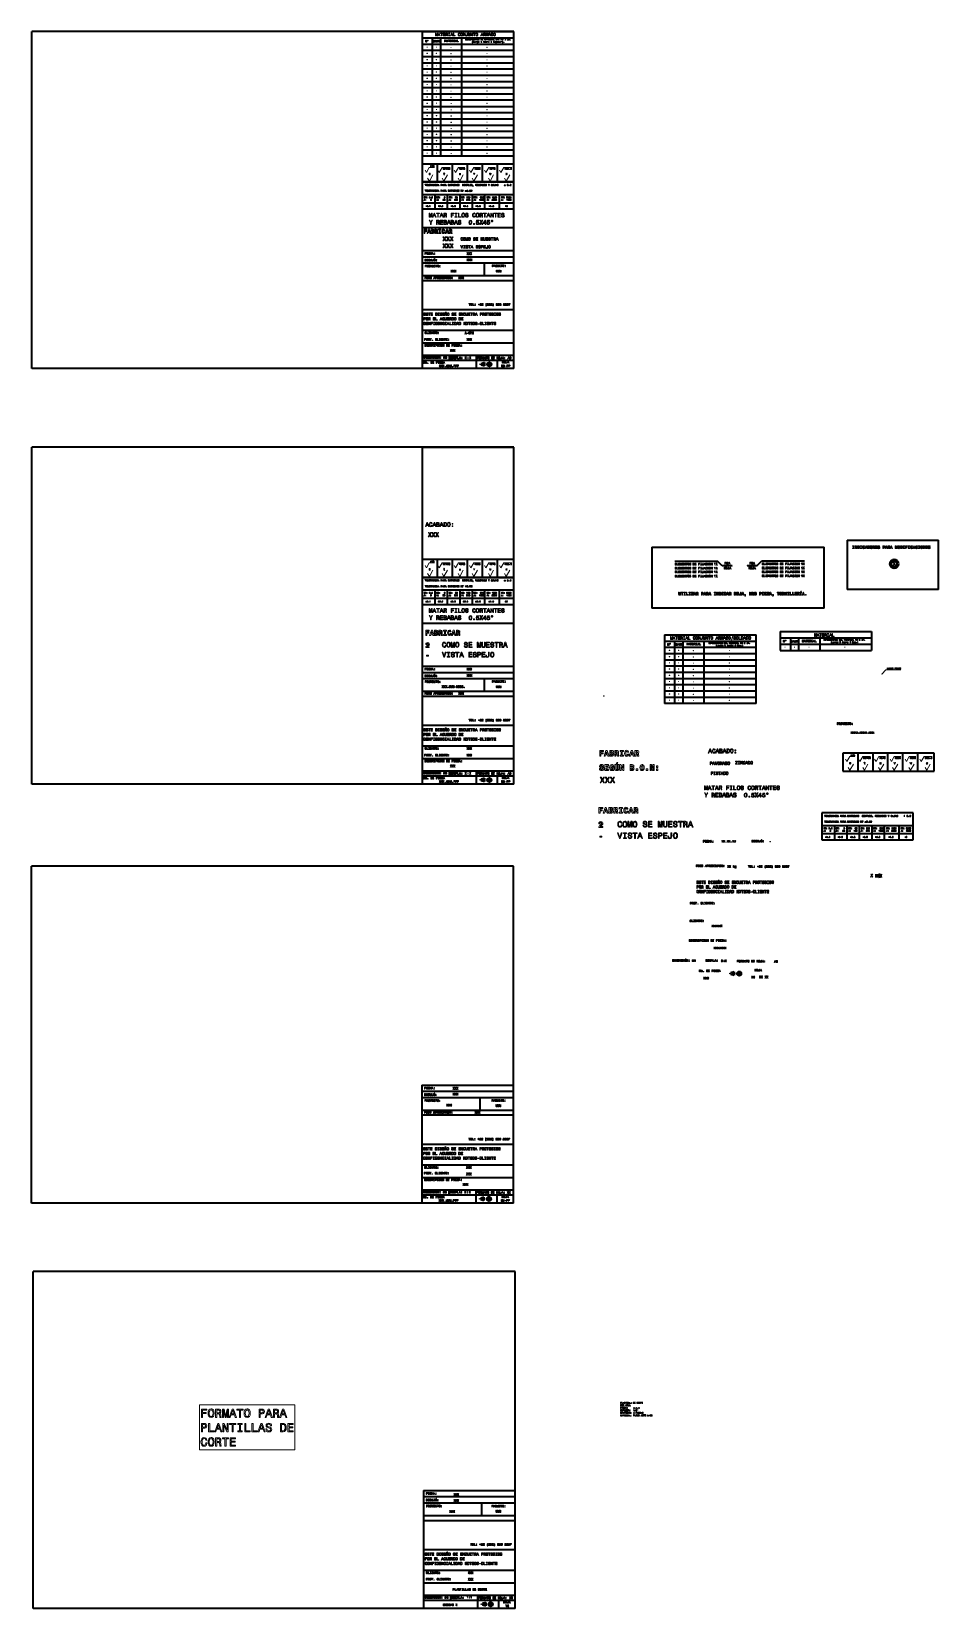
# Model space of a CAD drawing. Extents: x 14 to 2196, y -1968 to 1826.
import ezdxf

# ---------------------------------------------------------------- set-up
doc = ezdxf.new("R2010")
doc.units = 0
doc.linetypes.add('DASHDOT', pattern=[18.5, 12, -3, 0.5, -3])

msp = doc.modelspace()

# ---------------------------------------------------------------- linework, layer by layer
at = {"color": 7, "lineweight": 35}
for p, q in [((1173.95874, 1826.436523), (14.9888, 1826.436523)), ((14.9888, 1015.596436), (14.9888, 1826.436523)), ((953.95874, 1826.436523), (953.95874, 1015.596436)), ((953.95874, 1826.436523), (1173.95874, 1826.436523)), ((953.95874, 1826.436523), (953.95874, 1661.436523)), ((1173.95874, 1015.596436), (1173.95874, 1826.436523)), ((1173.95874, 1661.436523), (1173.95874, 1826.436523)), ((953.95874, 1811.436523), (1173.878784, 1811.436523)), ((953.95874, 1796.436523), (1173.878784, 1796.436523)), ((978.95874, 1526.436523), (978.95874, 1811.436523)), ((998.95874, 1526.436523), (998.95874, 1811.436523)), ((1048.95874, 1526.436523), (1048.95874, 1811.436523)), ((953.95874, 1781.436523), (1173.878784, 1781.436523)), ((953.95874, 1766.436523), (1173.878784, 1766.436523)), ((953.95874, 1751.436523), (1173.878784, 1751.436523)), ((953.95874, 1736.436523), (1173.878784, 1736.436523)), ((953.95874, 1721.436523), (1173.878784, 1721.436523)), ((953.95874, 1706.436523), (1173.878784, 1706.436523)), ((953.95874, 1691.436523), (1173.878784, 1691.436523)), ((953.95874, 1676.436523), (1173.95874, 1676.436523)), ((1173.95874, 1661.436523), (953.95874, 1661.436523)), ((954.038818, 1646.436523), (1173.95874, 1646.436523)), ((954.038818, 1631.436523), (1173.95874, 1631.436523)), ((954.038818, 1616.436523), (1173.95874, 1616.436523)), ((954.038818, 1601.436523), (1173.95874, 1601.436523)), ((954.038818, 1586.436523), (1173.95874, 1586.436523)), ((954.038818, 1571.436523), (1173.95874, 1571.436523)), ((954.038818, 1556.436523), (1173.95874, 1556.436523)), ((954.038818, 1541.436523), (1174.038818, 1541.436523)), ((1174.038818, 1526.436523), (954.038818, 1526.436523)), ((1173.95874, 1507.596436), (953.95874, 1507.596436)), ((953.95874, 1507.596436), (953.95874, 1464.596436)), ((989.95874, 1507.596436), (989.95874, 1464.596436)), ((1025.95874, 1507.596436), (1025.95874, 1464.596436)), ((1061.95874, 1507.596436), (1061.95874, 1464.596436)), ((1097.95874, 1507.596436), (1097.95874, 1464.596436)), ((1133.95874, 1507.596436), (1133.95874, 1464.596436)), ((1173.95874, 1464.596436), (1173.95874, 1507.596436)), ((1173.95874, 1464.596436), (953.95874, 1464.596436)), ((953.95874, 1464.596436), (953.95874, 1399.596436)), ((953.95874, 1464.596436), (1173.95874, 1464.596436)), ((1173.95874, 1399.596436), (1173.95874, 1464.596436)), ((953.95874, 1434.596436), (1173.95874, 1434.596436)), ((953.95874, 1414.596436), (1173.95874, 1414.596436)), ((983.95874, 1434.596436), (983.95874, 1399.596436)), ((1013.95874, 1434.596436), (1013.95874, 1399.596436)), ((1043.95874, 1434.596436), (1043.95874, 1399.596436)), ((1073.95874, 1434.596436), (1073.95874, 1399.596436)), ((1103.95874, 1434.596436), (1103.95874, 1399.596436)), ((1138.95874, 1434.596436), (1138.95874, 1399.596436)), ((953.95874, 1399.596436), (1173.95874, 1399.596436)), ((953.95874, 1399.596436), (1173.95874, 1399.596436)), ((953.95874, 1354.596436), (1173.95874, 1354.596436)), ((953.95874, 1299.596436), (1173.95874, 1299.596436)), ((953.95874, 1284.596436), (1173.95874, 1284.596436)), ((953.95874, 1269.596436), (1173.95874, 1269.596436)), ((1103.038574, 1269.596436), (1103.038574, 1239.596436)), ((953.95874, 1239.596436), (1173.95874, 1239.596436)), ((953.95874, 1227.596436), (1173.95874, 1227.596436)), ((953.95874, 1157.596436), (1173.95874, 1157.596436)), ((953.95874, 1107.596436), (1173.95874, 1107.596436)), ((953.95874, 1077.596436), (1173.95874, 1077.596436)), ((953.95874, 1047.596436), (1173.95874, 1047.596436)), ((953.95874, 1035.596436), (1173.95874, 1035.596436)), ((1018.95874, 1047.596436), (1018.95874, 1035.596436)), ((1083.95874, 1047.596436), (1083.95874, 1015.596436)), ((1103.288818, 1029.796387), (1095.288818, 1027.296387)), ((1095.288818, 1025.796387), (1095.288818, 1027.296387)), ((1095.288818, 1024.296387), (1095.288818, 1025.796387)), ((1103.288818, 1029.796387), (1103.288818, 1021.796387)), ((1133.95874, 1035.596436), (1133.95874, 1015.596436)), ((1173.95874, 1015.596436), (14.9888, 1015.596436)), ((1095.288818, 1024.296387), (1103.288818, 1021.796387)), ((1173.95874, 826.463928), (14.9888, 826.463928)), ((14.9888, 15.623924), (14.9888, 826.463928)), ((953.95874, 826.463928), (953.95874, 15.623924)), ((953.95874, 826.463928), (1173.95874, 826.463928)), ((1173.95874, 15.623924), (1173.95874, 826.463928)), ((1173.95874, 661.463928), (1173.95874, 826.463928)), ((1506.06897, 586.194641), (1920.419556, 586.194641)), ((1506.06897, 586.194641), (1506.06897, 439.336182)), ((1920.419556, 439.336182), (1920.419556, 586.194641)), ((1976.147095, 602.562561), (2195.55957, 602.562561)), ((1976.147095, 602.562561), (1976.147095, 483.691101)), ((2195.55957, 483.691101), (2195.55957, 602.562561)), ((1173.95874, 556.249268), (953.95874, 556.249268)), ((953.95874, 556.249268), (953.95874, 513.249268)), ((989.95874, 556.249268), (989.95874, 513.249268)), ((1025.95874, 556.249268), (1025.95874, 513.249268)), ((1061.95874, 556.249268), (1061.95874, 513.249268)), ((1097.95874, 556.249268), (1097.95874, 513.249268)), ((1133.95874, 556.249268), (1133.95874, 513.249268)), ((1173.95874, 513.249268), (1173.95874, 556.249268)), ((1664.499023, 551.575562), (1561.693359, 551.575562)), ((1675.10376, 540.967163), (1664.499023, 551.575562)), ((1699.056885, 540.963013), (1675.10376, 540.967163)), ((1735.847168, 542.113647), (1759.800293, 542.117798)), ((1759.800293, 542.117798), (1770.405029, 552.726196)), ((1770.405029, 552.726196), (1873.210693, 552.726196)), ((1173.95874, 513.249268), (953.95874, 513.249268)), ((953.95874, 513.249268), (953.95874, 448.249268)), ((953.95874, 513.249268), (1173.95874, 513.249268)), ((1173.95874, 448.249268), (1173.95874, 513.249268)), ((953.95874, 483.249268), (1173.95874, 483.249268)), ((953.95874, 463.249268), (1173.95874, 463.249268)), ((983.95874, 483.249268), (983.95874, 448.249268)), ((1013.95874, 483.249268), (1013.95874, 448.249268)), ((1043.95874, 483.249268), (1043.95874, 448.249268)), ((1073.95874, 483.249268), (1073.95874, 448.249268)), ((1103.95874, 483.249268), (1103.95874, 448.249268)), ((1138.95874, 483.249268), (1138.95874, 448.249268)), ((2195.55957, 483.691101), (1976.147095, 483.691101)), ((953.95874, 448.249268), (1173.95874, 448.249268)), ((953.95874, 448.249268), (1173.95874, 448.249268)), ((1920.419556, 439.336182), (1506.06897, 439.336182)), ((953.95874, 403.249268), (1173.95874, 403.249268)), ((1814.600342, 382.605743), (2034.600342, 382.605743)), ((1814.600342, 382.605743), (1814.600342, 367.605743)), ((2034.600342, 382.605743), (2034.520386, 367.605743)), ((1536.745483, 375.103333), (1756.745483, 375.103333)), ((1536.745483, 375.103333), (1536.745483, 210.103333)), ((1536.745483, 360.103333), (1756.665527, 360.103333)), ((1536.745483, 345.103333), (1756.665527, 345.103333)), ((1561.745483, 210.103333), (1561.745483, 360.103333)), ((1581.745483, 210.103333), (1581.745483, 360.103333)), ((1631.745483, 210.103333), (1631.745483, 360.103333)), ((1756.745483, 210.103333), (1756.745483, 375.103333)), ((1814.600342, 367.605743), (2034.520386, 367.605743)), ((1814.600342, 367.605743), (1814.600342, 337.605743)), ((1814.600342, 352.605743), (2034.520386, 352.605743)), ((1839.600342, 367.605743), (1839.600342, 337.605743)), ((1858.552002, 367.605743), (1858.552002, 337.605743)), ((1909.886597, 367.605743), (1909.886597, 337.605743)), ((2034.520386, 367.605743), (2034.520386, 337.605743)), ((1536.745483, 330.103333), (1756.665527, 330.103333)), ((1536.745483, 315.103333), (1756.665527, 315.103333)), ((1814.600342, 337.605743), (2034.520386, 337.605743)), ((953.95874, 299.623932), (1173.95874, 299.623932)), ((953.95874, 284.623932), (1173.95874, 284.623932)), ((953.95874, 269.623932), (1173.95874, 269.623932)), ((1103.038574, 269.623932), (1103.038574, 239.623932)), ((1536.745483, 300.103333), (1756.665527, 300.103333)), ((1536.745483, 285.103333), (1756.665527, 285.103333)), ((1536.745483, 270.103333), (1756.665527, 270.103333)), ((953.95874, 239.623932), (1173.95874, 239.623932)), ((1536.745483, 255.103333), (1756.665527, 255.103333)), ((1536.745483, 240.103333), (1756.665527, 240.103333)), ((953.95874, 227.623932), (1173.95874, 227.623932)), ((1536.745483, 225.103333), (1756.745483, 225.103333)), ((1756.745483, 210.103333), (1536.745483, 210.103333)), ((953.95874, 157.623932), (1173.95874, 157.623932)), ((953.95874, 107.623924), (1173.95874, 107.623924)), ((953.95874, 77.623924), (1173.95874, 77.623924)), ((2185.342773, 90.114197), (1965.342896, 90.114197)), ((1965.342896, 90.114197), (1965.342896, 47.114197)), ((2001.342896, 90.114197), (2001.342896, 47.114197)), ((2037.342896, 90.114197), (2037.342896, 47.114197)), ((2073.342773, 90.114197), (2073.342773, 47.114197)), ((2109.342773, 90.114197), (2109.342773, 47.114197)), ((2145.342773, 90.114197), (2145.342773, 47.114197)), ((2185.342773, 47.114197), (2185.342773, 90.114197)), ((953.95874, 47.623924), (1173.95874, 47.623924)), ((1018.95874, 47.623924), (1018.95874, 35.623924)), ((1083.95874, 47.623924), (1083.95874, 15.623924)), ((1965.342896, 47.114197), (2185.342773, 47.114197)), ((1173.95874, 15.623924), (14.9888, 15.623924)), ((953.95874, 35.623924), (1173.95874, 35.623924)), ((1103.288818, 29.823925), (1095.288818, 27.323925)), ((1095.288818, 25.823925), (1095.288818, 27.323925)), ((1095.288818, 24.323925), (1095.288818, 25.823925)), ((1095.288818, 24.323925), (1103.288818, 21.823925)), ((1103.288818, 29.823925), (1103.288818, 21.823925)), ((1133.95874, 35.623924), (1133.95874, 15.623924)), ((2135.11792, -53.398254), (1915.11792, -53.398254)), ((1915.11792, -53.398254), (1915.11792, -118.398254)), ((2135.11792, -118.398254), (2135.11792, -53.398254)), ((1915.11792, -83.398254), (2135.11792, -83.398254)), ((1915.11792, -103.398254), (2135.11792, -103.398254)), ((1945.11792, -83.398254), (1945.11792, -118.398254)), ((1975.11792, -83.398254), (1975.11792, -118.398254)), ((2005.11792, -83.398254), (2005.11792, -118.398254)), ((2035.11792, -83.398254), (2035.11792, -118.398254)), ((2065.11792, -83.398254), (2065.11792, -118.398254)), ((2100.11792, -83.398254), (2100.11792, -118.398254)), ((1915.11792, -118.398254), (2135.11792, -118.398254)), ((1173.112305, -181.425354), (14.142303, -181.425354)), ((14.142303, -992.265381), (14.142303, -181.425354)), ((1173.112305, -181.425354), (14.142303, -181.425354)), ((14.142303, -992.265381), (14.142303, -181.425354)), ((1173.112305, -992.265381), (1173.112305, -181.425354)), ((1173.112305, -992.265381), (1173.112305, -181.425354)), ((1704.363525, -436.025543), (1696.363525, -438.525543)), ((1696.363525, -440.025543), (1696.363525, -438.525543)), ((1696.363525, -441.525543), (1696.363525, -440.025543)), ((1696.363525, -441.525543), (1704.363525, -444.025543)), ((1704.363525, -436.025543), (1704.363525, -444.025543)), ((953.112305, -708.265381), (953.112305, -992.265381)), ((953.112305, -708.265381), (1173.112305, -708.265381)), ((953.112305, -708.265381), (953.112305, -992.265381)), ((953.112305, -708.265381), (1173.112305, -708.265381)), ((953.112305, -723.265381), (1173.112305, -723.265381)), ((953.112305, -723.265381), (1173.112305, -723.265381)), ((953.112305, -738.265381), (1173.112305, -738.265381)), ((953.112305, -738.265381), (1173.112305, -738.265381)), ((1092.715942, -738.265381), (1092.715942, -768.265381)), ((953.112305, -768.265381), (1173.112305, -768.265381)), ((953.112305, -768.265381), (1173.112305, -768.265381)), ((953.112305, -780.265381), (1173.112305, -780.265381)), ((953.112305, -780.265381), (1173.112305, -780.265381)), ((953.112305, -850.265381), (1173.112305, -850.265381)), ((953.112305, -850.265381), (1173.112305, -850.265381)), ((953.112305, -900.265381), (1173.112305, -900.265381)), ((953.112305, -900.265381), (1173.112305, -900.265381)), ((953.112305, -930.265381), (1173.112305, -930.265381)), ((953.112305, -930.265381), (1173.112305, -930.265381)), ((953.112305, -960.265381), (1173.112305, -960.265381)), ((953.112305, -960.265381), (1173.112305, -960.265381)), ((953.112305, -972.265381), (1173.112305, -972.265381)), ((953.112305, -972.265381), (1173.112305, -972.265381)), ((1018.112305, -960.265381), (1018.112305, -972.265381)), ((1018.112305, -960.265381), (1018.112305, -972.265381)), ((1083.112305, -960.265381), (1083.112305, -992.265381)), ((1083.112305, -960.265381), (1083.112305, -992.265381)), ((1102.442383, -978.065369), (1094.442383, -980.565369)), ((1102.442383, -978.065369), (1094.442383, -980.565369)), ((1094.442383, -982.065369), (1094.442383, -980.565369)), ((1094.442383, -982.065369), (1094.442383, -980.565369)), ((1094.442383, -983.565369), (1094.442383, -982.065369)), ((1094.442383, -983.565369), (1094.442383, -982.065369)), ((1094.442383, -983.565369), (1102.442383, -986.065369)), ((1094.442383, -983.565369), (1102.442383, -986.065369)), ((1102.442383, -978.065369), (1102.442383, -986.065369)), ((1102.442383, -978.065369), (1102.442383, -986.065369)), ((1133.112305, -972.265381), (1133.112305, -992.265381)), ((1133.112305, -972.265381), (1133.112305, -992.265381)), ((1173.112305, -992.265381), (14.142303, -992.265381)), ((1173.112305, -992.265381), (14.142303, -992.265381)), ((1177.201416, -1156.68042), (18.231415, -1156.68042)), ((18.231415, -1967.520508), (18.231415, -1156.68042)), ((1177.201416, -1967.520508), (1177.201416, -1156.68042)), ((957.201416, -1683.520508), (957.201416, -1967.520508)), ((957.201416, -1683.520508), (1177.201416, -1683.520508)), ((957.201416, -1698.520508), (1177.201416, -1698.520508)), ((957.201416, -1713.520508), (1177.201416, -1713.520508)), ((957.201416, -1743.520508), (1177.201416, -1743.520508)), ((1096.805054, -1713.520508), (1096.805054, -1743.520508)), ((957.201416, -1755.520508), (1177.201416, -1755.520508)), ((957.201416, -1825.520508), (1177.201416, -1825.520508)), ((957.201416, -1875.520508), (1177.201416, -1875.520508)), ((957.201416, -1905.520508), (1177.201416, -1905.520508)), ((1177.201416, -1967.520508), (18.231415, -1967.520508)), ((957.201416, -1935.520508), (1177.201416, -1935.520508)), ((957.201416, -1947.520508), (1177.201416, -1947.520508)), ((1022.201416, -1935.520508), (1022.201416, -1947.520508)), ((1087.201416, -1935.520508), (1087.201416, -1967.520508)), ((1106.531494, -1953.320557), (1098.531494, -1955.820557)), ((1098.531494, -1957.320557), (1098.531494, -1955.820557)), ((1098.531494, -1958.820557), (1098.531494, -1957.320557)), ((1098.531494, -1958.820557), (1106.531494, -1961.320557)), ((1106.531494, -1953.320557), (1106.531494, -1961.320557)), ((1137.201416, -1947.520508), (1137.201416, -1967.520508))]:
    msp.add_line(p, q, dxfattribs=at)
at = {"color": 7, "lineweight": 13}
for p, q in [((963.95874, 1487.596436), (960.725586, 1493.196411)), ((963.95874, 1487.596436), (970.886963, 1499.596436)), ((970.886963, 1499.596436), (983.167969, 1499.596436)), ((970.95874, 1466.596436), (979.619019, 1481.596436)), ((994.95874, 1487.596436), (991.725586, 1493.196411)), ((994.95874, 1487.596436), (1001.886963, 1499.596436)), ((1001.886963, 1499.596436), (1021.107422, 1499.596436)), ((1005.95874, 1466.596436), (1014.619019, 1481.596436)), ((1033.95874, 1487.596436), (1030.725586, 1493.196411)), ((1033.95874, 1487.596436), (1040.886963, 1499.596436)), ((1040.886963, 1499.596436), (1056.637695, 1499.596436)), ((1043.95874, 1466.596436), (1052.619019, 1481.596436)), ((1070.95874, 1487.596436), (1067.725586, 1493.196411)), ((1070.95874, 1487.596436), (1077.886963, 1499.596436)), ((1077.886963, 1499.596436), (1093.637695, 1499.596436)), ((1077.95874, 1466.596436), (1086.619019, 1481.596436)), ((1106.95874, 1487.596436), (1103.725586, 1493.196411)), ((1106.95874, 1487.596436), (1113.886963, 1499.596436)), ((1113.886963, 1499.596436), (1129.637695, 1499.596436)), ((1116.95874, 1466.596436), (1125.619019, 1481.596436)), ((1142.95874, 1487.596436), (1139.725586, 1493.196411)), ((1142.95874, 1487.596436), (1149.886963, 1499.596436)), ((1149.886963, 1499.596436), (1169.107422, 1499.596436)), ((1155.95874, 1466.596436), (1164.619019, 1481.596436)), ((970.95874, 1466.596436), (966.917297, 1473.596436)), ((1005.95874, 1466.596436), (1001.917297, 1473.596436)), ((1043.95874, 1466.596436), (1039.917236, 1473.596436)), ((1077.95874, 1466.596436), (1073.917236, 1473.596436)), ((1116.95874, 1466.596436), (1112.917236, 1473.596436)), ((1155.95874, 1466.596436), (1151.917236, 1473.596436)), ((963.95874, 536.249268), (960.725586, 541.849243)), ((963.95874, 536.249268), (970.886963, 548.249268)), ((970.886963, 548.249268), (983.167969, 548.249268)), ((994.95874, 536.249268), (991.725586, 541.849243)), ((994.95874, 536.249268), (1001.886963, 548.249268)), ((1001.886963, 548.249268), (1021.107422, 548.249268)), ((1033.95874, 536.249268), (1030.725586, 541.849243)), ((1033.95874, 536.249268), (1040.886963, 548.249268)), ((1040.886963, 548.249268), (1056.637695, 548.249268)), ((1070.95874, 536.249268), (1067.725586, 541.849243)), ((1070.95874, 536.249268), (1077.886963, 548.249268)), ((1077.886963, 548.249268), (1093.637695, 548.249268)), ((1106.95874, 536.249268), (1103.725586, 541.849243)), ((1106.95874, 536.249268), (1113.886963, 548.249268)), ((1113.886963, 548.249268), (1129.637695, 548.249268)), ((1142.95874, 536.249268), (1139.725586, 541.849243)), ((1142.95874, 536.249268), (1149.886963, 548.249268)), ((1149.886963, 548.249268), (1169.107422, 548.249268)), ((970.95874, 515.249268), (966.917297, 522.249268)), ((970.95874, 515.249268), (979.619019, 530.249268)), ((1005.95874, 515.249268), (1001.917297, 522.249268)), ((1005.95874, 515.249268), (1014.619019, 530.249268)), ((1043.95874, 515.249268), (1039.917236, 522.249268)), ((1043.95874, 515.249268), (1052.619019, 530.249268)), ((1077.95874, 515.249268), (1073.917236, 522.249268)), ((1077.95874, 515.249268), (1086.619019, 530.249268)), ((1116.95874, 515.249268), (1112.917236, 522.249268)), ((1116.95874, 515.249268), (1125.619019, 530.249268)), ((1155.95874, 515.249268), (1151.917236, 522.249268)), ((1155.95874, 515.249268), (1164.619019, 530.249268)), ((1975.342896, 70.114197), (1982.271118, 82.114197)), ((1982.271118, 82.114197), (1994.552124, 82.114197)), ((2006.342896, 70.114197), (2013.271118, 82.114197)), ((2013.271118, 82.114197), (2032.491577, 82.114197)), ((2045.342896, 70.114197), (2052.270996, 82.114197)), ((2052.270996, 82.114197), (2068.021973, 82.114197)), ((2082.342773, 70.114197), (2089.270996, 82.114197)), ((2089.270996, 82.114197), (2105.021729, 82.114197)), ((2118.342773, 70.114197), (2125.270996, 82.114197)), ((2125.270996, 82.114197), (2141.021729, 82.114197)), ((2154.342773, 70.114197), (2161.270996, 82.114197)), ((2161.270996, 82.114197), (2180.491455, 82.114197)), ((1975.342896, 70.114197), (1972.109741, 75.714195)), ((1982.342896, 49.114197), (1978.301392, 56.114197)), ((1982.342896, 49.114197), (1991.003174, 64.114197)), ((2006.342896, 70.114197), (2003.109741, 75.714195)), ((2017.342896, 49.114197), (2013.301392, 56.114197)), ((2017.342896, 49.114197), (2026.003174, 64.114197)), ((2045.342896, 70.114197), (2042.109741, 75.714195)), ((2055.342773, 49.114197), (2051.30127, 56.114197)), ((2055.342773, 49.114197), (2064.00293, 64.114197)), ((2082.342773, 70.114197), (2079.109619, 75.714195)), ((2089.342773, 49.114197), (2085.30127, 56.114197)), ((2089.342773, 49.114197), (2098.00293, 64.114197)), ((2118.342773, 70.114197), (2115.109619, 75.714195)), ((2128.342773, 49.114197), (2124.30127, 56.114197)), ((2128.342773, 49.114197), (2137.00293, 64.114197)), ((2154.342773, 70.114197), (2151.109619, 75.714195)), ((2167.342773, 49.114197), (2163.30127, 56.114197)), ((2167.342773, 49.114197), (2176.00293, 64.114197))]:
    msp.add_line(p, q, dxfattribs=at)
at = {"color": 7, "linetype": 'DASHDOT', "lineweight": 13, "ltscale": 0.371072}
for p, q in [((1091.092773, 1025.796387), (1105.935669, 1025.796387)), ((1091.092773, 25.823925), (1105.935669, 25.823925)), ((1692.16748, -440.025543), (1707.010376, -440.025543)), ((1090.246338, -982.065369), (1105.089233, -982.065369)), ((1090.246338, -982.065369), (1105.089233, -982.065369)), ((1094.335449, -1957.320557), (1109.178345, -1957.320557))]:
    msp.add_line(p, q, dxfattribs=at)
at = {"color": 7, "linetype": 'DASHDOT', "lineweight": 13, "ltscale": 0.357507}
for p, q in [((1107.850952, 1025.796387), (1122.151245, 1025.796387)), ((1107.850952, 25.823925), (1122.151245, 25.823925)), ((1708.925659, -440.025543), (1723.225952, -440.025543)), ((1107.004517, -982.065369), (1121.30481, -982.065369)), ((1107.004517, -982.065369), (1121.30481, -982.065369)), ((1111.093628, -1957.320557), (1125.393921, -1957.320557))]:
    msp.add_line(p, q, dxfattribs=at)
at = {"color": 7, "linetype": 'DASHDOT', "lineweight": 13, "ltscale": 0.348729}
for p, q in [((1115.288818, 1032.611572), (1115.288818, 1018.662415)), ((1115.288818, 32.63913), (1115.288818, 18.68998)), ((1716.363525, -433.210327), (1716.363525, -447.159485)), ((1114.442383, -975.250183), (1114.442383, -989.199341)), ((1114.442383, -975.250183), (1114.442383, -989.199341))]:
    msp.add_line(p, q, dxfattribs=at)
at = {"color": 7, "lineweight": 100}
for p, q in [((2042.975708, -204.598022), (2059.099854, -204.598022)), ((2059.099854, -204.598022), (2051.408447, -202.449799)), ((2051.408447, -202.449799), (2051.408447, -204.598022)), ((2059.099854, -204.598022), (2051.408447, -206.746246)), ((2051.408447, -206.746246), (2051.408447, -204.598022))]:
    msp.add_line(p, q, dxfattribs=at)
at = {"color": 7, "linetype": 'DASHDOT', "lineweight": 13, "ltscale": 0.348727}
msp.add_line((1118.531494, -1950.505371), (1118.531494, -1964.454468), dxfattribs=at)
at = {"color": 7, "lineweight": 13}
for points in [[(985.628662, 1815.883179), (986.405334, 1815.883179), (986.405334, 1822.237671), (987.716553, 1815.883179), (988.583984, 1815.883179), (989.885132, 1822.237671), (989.885132, 1815.883179), (990.671875, 1815.883179), (990.671875, 1822.883179), (989.441345, 1822.883179), (988.150269, 1816.710327), (986.869324, 1822.883179), (985.628662, 1822.883179)], [(991.156067, 1815.883179), (992.083984, 1815.883179), (992.820312, 1817.940796), (995.614258, 1817.940796), (996.350586, 1815.883179), (997.298706, 1815.883179), (994.736755, 1822.893311), (993.707947, 1822.893311)], [(993.143066, 1818.798218), (994.222351, 1821.884644), (995.301575, 1818.798218)], [(999.830383, 1815.883179), (1000.758362, 1815.883179), (1000.758362, 1822.035889), (1002.876526, 1822.035889), (1002.876526, 1822.883179), (997.702148, 1822.883179), (997.702148, 1822.035889), (999.830383, 1822.035889)], [(1004.248291, 1815.883179), (1008.686279, 1815.883179), (1008.686279, 1816.730469), (1005.176208, 1816.730469), (1005.176208, 1819.100708), (1008.30304, 1819.100708), (1008.30304, 1819.937988), (1005.176208, 1819.937988), (1005.176208, 1822.035889), (1008.605591, 1822.035889), (1008.605591, 1822.883179), (1004.248291, 1822.883179)], [(1010.189209, 1815.883179), (1011.127197, 1815.883179), (1011.127197, 1818.838501), (1012.085449, 1818.838501), (1012.791504, 1818.808228), (1013.235291, 1818.666992), (1013.477356, 1818.334229), (1013.578247, 1817.739136), (1013.628662, 1816.831299), (1013.689209, 1816.236206), (1013.810242, 1815.883179), (1014.869324, 1815.883179), (1014.869324, 1816.074829), (1014.637329, 1816.3573), (1014.556641, 1816.881714), (1014.486023, 1818.011475), (1014.314575, 1818.848633), (1014.082581, 1819.11084), (1013.719421, 1819.30249), (1014.122925, 1819.554688), (1014.405334, 1819.907715), (1014.586853, 1820.35144), (1014.6474, 1820.886108), (1014.506165, 1821.733276), (1014.102722, 1822.368774), (1013.437012, 1822.752075), (1012.529236, 1822.883179), (1010.189209, 1822.883179)], [(1012.266968, 1822.025879), (1012.882263, 1821.965332), (1013.315979, 1821.773682), (1013.588318, 1821.420654), (1013.679077, 1820.865845), (1013.578247, 1820.280884), (1013.305908, 1819.927856), (1012.841919, 1819.746338), (1012.206482, 1819.695801), (1011.127197, 1819.695801), (1011.127197, 1822.025879)], [(1018.046509, 1816.730469), (1016.755493, 1816.730469), (1016.755493, 1815.883179), (1020.265564, 1815.883179), (1020.265564, 1816.730469), (1018.974487, 1816.730469), (1018.974487, 1822.035889), (1020.265564, 1822.035889), (1020.265564, 1822.883179), (1016.755493, 1822.883179), (1016.755493, 1822.035889), (1018.046509, 1822.035889)], [(1021.516296, 1815.883179), (1022.444214, 1815.883179), (1023.180542, 1817.940796), (1025.974487, 1817.940796), (1026.710815, 1815.883179), (1027.658936, 1815.883179), (1025.096924, 1822.893311), (1024.068115, 1822.893311)], [(1023.503296, 1818.798218), (1024.58252, 1821.884644), (1025.661865, 1818.798218)], [(1028.607056, 1815.883179), (1033.105591, 1815.883179), (1033.105591, 1816.730469), (1029.535034, 1816.730469), (1029.535034, 1822.883179), (1028.607056, 1822.883179)], [(1044.432739, 1818.485474), (1044.230957, 1817.638184), (1043.898071, 1817.033081), (1043.434082, 1816.65979), (1042.889526, 1816.538818), (1042.233887, 1816.720337), (1041.719482, 1817.265015), (1041.376465, 1818.152588), (1041.265503, 1819.383179), (1041.376465, 1820.603638), (1041.709351, 1821.501343), (1042.223755, 1822.046021), (1042.889526, 1822.237671), (1043.373657, 1822.136841), (1043.787109, 1821.85437), (1044.109985, 1821.400513), (1044.331787, 1820.775146), (1045.290039, 1820.775146), (1044.987427, 1821.733276), (1044.463013, 1822.459595), (1043.746826, 1822.913452), (1042.889526, 1823.074829), (1041.820312, 1822.822632), (1041.003296, 1822.116577), (1040.47876, 1820.956665), (1040.297241, 1819.383179), (1040.47876, 1817.809692), (1041.003296, 1816.64978), (1041.820312, 1815.933594), (1042.889526, 1815.691528), (1043.827515, 1815.883179), (1044.583984, 1816.417725), (1045.11853, 1817.295288), (1045.401001, 1818.485474)], [(1046.278564, 1819.383179), (1046.460083, 1817.809692), (1046.984619, 1816.64978), (1047.801514, 1815.933594), (1048.870728, 1815.691528), (1049.92981, 1815.933594), (1050.756958, 1816.64978), (1051.271362, 1817.809692), (1051.463013, 1819.383179), (1051.271362, 1820.946533), (1051.049438, 1821.582031), (1050.756958, 1822.106567), (1049.92981, 1822.822632), (1049.425537, 1823.004272), (1048.870728, 1823.074829), (1047.791504, 1822.822632), (1046.974487, 1822.116577), (1046.460083, 1820.956665)], [(1047.246826, 1819.383179), (1047.357788, 1820.603638), (1047.690674, 1821.501343), (1048.205078, 1822.046021), (1048.870728, 1822.237671), (1049.526367, 1822.046021), (1050.040771, 1821.491211), (1050.373657, 1820.593506), (1050.494629, 1819.383179), (1050.373657, 1818.16272), (1050.040771, 1817.265015), (1049.526367, 1816.720337), (1048.870728, 1816.538818), (1048.205078, 1816.720337), (1047.690674, 1817.265015), (1047.357788, 1818.152588)], [(1052.643066, 1815.883179), (1053.480225, 1815.883179), (1053.480225, 1821.622314), (1056.163208, 1815.883179), (1057.242432, 1815.883179), (1057.242432, 1822.883179), (1056.395264, 1822.883179), (1056.395264, 1817.144043), (1053.742432, 1822.883179), (1052.643066, 1822.883179)], [(1061.821777, 1818.203003), (1061.751099, 1817.456665), (1061.539307, 1816.942261), (1061.105591, 1816.629517), (1060.439941, 1816.538818), (1059.784302, 1816.629517), (1059.350586, 1816.922119), (1059.098389, 1817.436523), (1059.027832, 1818.182861), (1059.047974, 1818.687256), (1058.140137, 1818.687256), (1058.119995, 1818.172852), (1058.241089, 1817.053223), (1058.654541, 1816.276611), (1059.370728, 1815.842773), (1060.42981, 1815.691528), (1061.47876, 1815.842773), (1062.194946, 1816.276611), (1062.608521, 1817.043091), (1062.739624, 1818.16272), (1062.739624, 1822.883179), (1061.821777, 1822.883179)], [(1064.67627, 1818.546021), (1064.817383, 1817.285156), (1065.26123, 1816.387451), (1066.007568, 1815.873047), (1067.086914, 1815.691528), (1068.156006, 1815.873047), (1068.902466, 1816.387451), (1069.346191, 1817.275146), (1069.497559, 1818.546021), (1069.497559, 1822.883179), (1068.559448, 1822.883179), (1068.559448, 1818.495605), (1068.46875, 1817.638184), (1068.196411, 1817.022949), (1067.732422, 1816.65979), (1067.086914, 1816.538818), (1066.421143, 1816.65979), (1065.957153, 1817.022949), (1065.684814, 1817.628174), (1065.604126, 1818.495605), (1065.604126, 1822.883179), (1064.67627, 1822.883179)], [(1070.859253, 1815.883179), (1071.696411, 1815.883179), (1071.696411, 1821.622314), (1074.379395, 1815.883179), (1075.458618, 1815.883179), (1075.458618, 1822.883179), (1074.611328, 1822.883179), (1074.611328, 1817.144043), (1071.958618, 1822.883179), (1070.859253, 1822.883179)], [(1078.766968, 1815.883179), (1079.694946, 1815.883179), (1079.694946, 1822.035889), (1081.81311, 1822.035889), (1081.81311, 1822.883179), (1076.638794, 1822.883179), (1076.638794, 1822.035889), (1078.766968, 1822.035889)], [(1082.710815, 1819.383179), (1082.892334, 1817.809692), (1083.41687, 1816.64978), (1084.233887, 1815.933594), (1085.302979, 1815.691528), (1086.362061, 1815.933594), (1087.189209, 1816.64978), (1087.703613, 1817.809692), (1087.895264, 1819.383179), (1087.703613, 1820.946533), (1087.481689, 1821.582031), (1087.189209, 1822.106567), (1086.362061, 1822.822632), (1085.857788, 1823.004272), (1085.302979, 1823.074829), (1084.223755, 1822.822632), (1083.406738, 1822.116577), (1082.892334, 1820.956665)], [(1083.679077, 1819.383179), (1083.790039, 1820.603638), (1084.122925, 1821.501343), (1084.637329, 1822.046021), (1085.302979, 1822.237671), (1085.958618, 1822.046021), (1086.473022, 1821.491211), (1086.805908, 1820.593506), (1086.92688, 1819.383179), (1086.805908, 1818.16272), (1086.473022, 1817.265015), (1085.958618, 1816.720337), (1085.302979, 1816.538818), (1084.637329, 1816.720337), (1084.122925, 1817.265015), (1083.790039, 1818.152588)], [(1094.380859, 1815.883179), (1095.308716, 1815.883179), (1096.045044, 1817.940796), (1098.838989, 1817.940796), (1099.575317, 1815.883179), (1100.523438, 1815.883179), (1097.961548, 1822.893311), (1096.932739, 1822.893311)], [(1096.367798, 1818.798218), (1097.447144, 1821.884644), (1098.526367, 1818.798218)], [(1101.269897, 1815.883179), (1102.207886, 1815.883179), (1102.207886, 1818.838501), (1103.166138, 1818.838501), (1103.872192, 1818.808228), (1104.315918, 1818.666992), (1104.558105, 1818.334229), (1104.658936, 1817.739136), (1104.709351, 1816.831299), (1104.769897, 1816.236206), (1104.890869, 1815.883179), (1105.949951, 1815.883179), (1105.949951, 1816.074829), (1105.718018, 1816.3573), (1105.637329, 1816.881714), (1105.56665, 1818.011475), (1105.395264, 1818.848633), (1105.163208, 1819.11084), (1104.800171, 1819.30249), (1105.203613, 1819.554688), (1105.485962, 1819.907715), (1105.667603, 1820.35144), (1105.728027, 1820.886108), (1105.586914, 1821.733276), (1105.18335, 1822.368774), (1104.5177, 1822.752075), (1103.609863, 1822.883179), (1101.269897, 1822.883179)], [(1103.347656, 1822.025879), (1103.962891, 1821.965332), (1104.396606, 1821.773682), (1104.668945, 1821.420654), (1104.759766, 1820.865845), (1104.658936, 1820.280884), (1104.386597, 1819.927856), (1103.922607, 1819.746338), (1103.287109, 1819.695801), (1102.207886, 1819.695801), (1102.207886, 1822.025879)], [(1107.06958, 1815.883179), (1107.846191, 1815.883179), (1107.846191, 1822.237671), (1109.157471, 1815.883179), (1110.024902, 1815.883179), (1111.32605, 1822.237671), (1111.32605, 1815.883179), (1112.112793, 1815.883179), (1112.112793, 1822.883179), (1110.882202, 1822.883179), (1109.591187, 1816.710327), (1108.310181, 1822.883179), (1107.06958, 1822.883179)], [(1112.596924, 1815.883179), (1113.524902, 1815.883179), (1114.26123, 1817.940796), (1117.055176, 1817.940796), (1117.791504, 1815.883179), (1118.739624, 1815.883179), (1116.177612, 1822.893311), (1115.148804, 1822.893311)], [(1114.583984, 1818.798218), (1115.663208, 1821.884644), (1116.742432, 1818.798218)], [(1121.72522, 1822.883179), (1119.395264, 1822.883179), (1119.395264, 1815.883179), (1121.72522, 1815.883179), (1122.824585, 1816.105103), (1123.641602, 1816.780884), (1124.145996, 1817.880249), (1124.327515, 1819.383179), (1124.166138, 1820.91626), (1123.964355, 1821.521484), (1123.682007, 1822.005615), (1122.86499, 1822.661255), (1122.330322, 1822.822632)], [(1121.654541, 1822.046021), (1122.421143, 1821.894653), (1122.945679, 1821.430786), (1123.258301, 1820.603638), (1123.359131, 1819.383179), (1123.248291, 1818.203003), (1122.935547, 1817.375977), (1122.401001, 1816.881714), (1121.654541, 1816.720337), (1120.333252, 1816.720337), (1120.333252, 1822.046021)], [(1125.215088, 1819.383179), (1125.396729, 1817.809692), (1125.921143, 1816.64978), (1126.738159, 1815.933594), (1127.807373, 1815.691528), (1128.866455, 1815.933594), (1129.693481, 1816.64978), (1130.207886, 1817.809692), (1130.399536, 1819.383179), (1130.207886, 1820.946533), (1129.985962, 1821.582031), (1129.693481, 1822.106567), (1128.866455, 1822.822632), (1128.362061, 1823.004272), (1127.807373, 1823.074829), (1126.728027, 1822.822632), (1125.911133, 1822.116577), (1125.396729, 1820.956665)], [(1126.18335, 1819.383179), (1126.294312, 1820.603638), (1126.627197, 1821.501343), (1127.141602, 1822.046021), (1127.807373, 1822.237671), (1128.462891, 1822.046021), (1128.977295, 1821.491211), (1129.310181, 1820.593506), (1129.431274, 1819.383179), (1129.310181, 1818.16272), (1128.977295, 1817.265015), (1128.462891, 1816.720337), (1127.807373, 1816.538818), (1127.141602, 1816.720337), (1126.627197, 1817.265015), (1126.294312, 1818.152588)], [(961.420715, 1800.817627), (962.018677, 1800.817627), (962.018677, 1804.916992), (963.93512, 1800.817627), (964.705994, 1800.817627), (964.705994, 1805.817627), (964.10083, 1805.817627), (964.10083, 1801.718262), (962.205994, 1805.817627), (961.420715, 1805.817627)], [(965.088257, 1788.658081), (966.308716, 1788.658081), (966.308716, 1789.056519), (965.088257, 1789.056519)], [(967.400513, 1805.940063), (967.004272, 1805.86084), (966.680054, 1805.644775), (966.463928, 1805.320557), (966.384705, 1804.924316), (966.456726, 1804.527954), (966.672852, 1804.21106), (966.99707, 1803.994873), (967.400513, 1803.915649), (967.804016, 1803.994873), (968.120972, 1804.218262), (968.337158, 1804.535156), (968.416382, 1804.924316), (968.329956, 1805.320557), (968.11377, 1805.644775), (967.789612, 1805.86084)], [(967.400513, 1805.608643), (967.667114, 1805.551025), (967.88324, 1805.406982), (968.027344, 1805.190796), (968.084961, 1804.931519), (968.027344, 1804.664917), (967.88324, 1804.441528), (967.667114, 1804.290283), (967.400513, 1804.239868), (967.12677, 1804.290283), (966.910645, 1804.441528), (966.766541, 1804.657715), (966.716125, 1804.931519), (966.766541, 1805.190796), (966.917847, 1805.406982), (967.133972, 1805.551025)], [(983.294495, 1802.357178), (983.150391, 1801.752075), (982.912659, 1801.319702), (982.581238, 1801.053223), (982.1922, 1800.966675), (981.723877, 1801.096436), (981.356445, 1801.485474), (981.11145, 1802.119507), (981.032227, 1802.998413), (981.11145, 1803.870117), (981.349243, 1804.511353), (981.716675, 1804.900391), (982.1922, 1805.037354), (982.537964, 1804.965332), (982.833374, 1804.76355), (983.063904, 1804.439331), (983.222412, 1803.992676), (983.90686, 1803.992676), (983.690735, 1804.677124), (983.316101, 1805.195801), (982.804565, 1805.52002), (982.1922, 1805.635254), (981.428467, 1805.4552), (980.84491, 1804.950806), (980.470276, 1804.122314), (980.340576, 1802.998413), (980.470276, 1801.874512), (980.84491, 1801.046021), (981.428467, 1800.534424), (982.1922, 1800.361572), (982.862183, 1800.498413), (983.402527, 1800.880249), (983.784363, 1801.50708), (983.986145, 1802.357178)], [(984.274292, 1800.498413), (984.937134, 1800.498413), (985.463074, 1801.96814), (987.45874, 1801.96814), (987.98468, 1800.498413), (988.661926, 1800.498413), (986.831909, 1805.505615), (986.097046, 1805.505615)], [(985.693604, 1802.580566), (986.464478, 1804.785156), (987.235413, 1802.580566)], [(987.292908, 1788.758179), (988.513367, 1788.758179), (988.513367, 1789.156616), (987.292908, 1789.156616)], [(989.159058, 1800.498413), (989.757019, 1800.498413), (989.757019, 1804.597778), (991.673462, 1800.498413), (992.444336, 1800.498413), (992.444336, 1805.498413), (991.839172, 1805.498413), (991.839172, 1801.399048), (989.944336, 1805.498413), (989.159058, 1805.498413)], [(994.807434, 1800.498413), (995.470276, 1800.498413), (995.470276, 1804.893188), (996.983215, 1804.893188), (996.983215, 1805.498413), (993.287292, 1805.498413), (993.287292, 1804.893188), (994.807434, 1804.893188)], [(1007.326172, 1801.498413), (1007.88092, 1801.498413), (1007.88092, 1806.037354), (1008.817505, 1801.498413), (1009.437134, 1801.498413), (1010.366516, 1806.037354), (1010.366516, 1801.498413), (1010.928467, 1801.498413), (1010.928467, 1806.498413), (1010.0495, 1806.498413), (1009.127319, 1802.089233), (1008.212341, 1806.498413), (1007.326172, 1806.498413)], [(1011.274292, 1801.498413), (1011.937134, 1801.498413), (1012.463074, 1802.96814), (1014.45874, 1802.96814), (1014.98468, 1801.498413), (1015.661926, 1801.498413), (1013.831909, 1806.505615), (1013.097046, 1806.505615)], [(1012.693604, 1803.580566), (1013.464478, 1805.785156), (1014.235413, 1803.580566)], [(1017.470276, 1801.498413), (1018.133118, 1801.498413), (1018.133118, 1805.893188), (1019.646057, 1805.893188), (1019.646057, 1806.498413), (1015.950073, 1806.498413), (1015.950073, 1805.893188), (1017.470276, 1805.893188)], [(1020.625916, 1801.498413), (1023.795898, 1801.498413), (1023.795898, 1802.103638), (1021.288696, 1802.103638), (1021.288696, 1803.796631), (1023.522156, 1803.796631), (1023.522156, 1804.394653), (1021.288696, 1804.394653), (1021.288696, 1805.893188), (1023.738281, 1805.893188), (1023.738281, 1806.498413), (1020.625916, 1806.498413)], [(1022.622925, 1787.96228), (1023.843384, 1787.96228), (1023.843384, 1788.360718), (1022.622925, 1788.360718)], [(1024.869385, 1801.498413), (1025.539429, 1801.498413), (1025.539429, 1803.609375), (1026.223877, 1803.609375), (1026.728149, 1803.587769), (1027.045166, 1803.486938), (1027.21814, 1803.249146), (1027.290161, 1802.824097), (1027.326172, 1802.175659), (1027.369385, 1801.75061), (1027.455811, 1801.498413), (1028.212402, 1801.498413), (1028.212402, 1801.635254), (1028.046631, 1801.837036), (1027.989014, 1802.21167), (1027.938599, 1803.018555), (1027.81604, 1803.616577), (1027.650391, 1803.803833), (1027.390991, 1803.940796), (1027.679199, 1804.12085), (1027.880981, 1804.373047), (1028.01062, 1804.690063), (1028.053833, 1805.071899), (1027.953003, 1805.677124), (1027.664795, 1806.130981), (1027.189331, 1806.404785), (1026.540894, 1806.498413), (1024.869385, 1806.498413)], [(1026.353516, 1805.885986), (1026.793091, 1805.842773), (1027.102783, 1805.705933), (1027.297363, 1805.453735), (1027.362183, 1805.057495), (1027.290161, 1804.639648), (1027.095581, 1804.387451), (1026.76416, 1804.257812), (1026.310303, 1804.221802), (1025.539429, 1804.221802), (1025.539429, 1805.885986)], [(1030.481812, 1802.103638), (1029.55957, 1802.103638), (1029.55957, 1801.498413), (1032.066772, 1801.498413), (1032.066772, 1802.103638), (1031.144653, 1802.103638), (1031.144653, 1805.893188), (1032.066772, 1805.893188), (1032.066772, 1806.498413), (1029.55957, 1806.498413), (1029.55957, 1805.893188), (1030.481812, 1805.893188)], [(1032.960205, 1801.498413), (1033.623047, 1801.498413), (1034.148926, 1802.96814), (1036.144653, 1802.96814), (1036.670532, 1801.498413), (1037.347778, 1801.498413), (1035.517822, 1806.505615), (1034.782959, 1806.505615)], [(1034.379517, 1803.580566), (1035.150391, 1805.785156), (1035.921265, 1803.580566)], [(1038.025024, 1801.498413), (1041.238281, 1801.498413), (1041.238281, 1802.103638), (1038.687866, 1802.103638), (1038.687866, 1806.498413), (1038.025024, 1806.498413)], [(1059.329712, 1809.36377), (1058.164795, 1809.36377), (1058.164795, 1805.86377), (1059.329712, 1805.86377), (1059.879395, 1805.974731), (1060.287964, 1806.312622), (1060.540161, 1806.862305), (1060.630859, 1807.61377), (1060.550171, 1808.380371), (1060.449341, 1808.682983), (1060.308105, 1808.925049), (1059.899658, 1809.252808), (1059.632324, 1809.333496)], [(1059.294434, 1808.94519), (1059.677734, 1808.869507), (1059.939941, 1808.637573), (1060.096313, 1808.223999), (1060.146729, 1807.61377), (1060.091309, 1807.023682), (1059.934937, 1806.610107), (1059.667603, 1806.363037), (1059.294434, 1806.282349), (1058.633789, 1806.282349), (1058.633789, 1808.94519)], [(1062.138794, 1806.287354), (1061.493286, 1806.287354), (1061.493286, 1805.86377), (1063.248291, 1805.86377), (1063.248291, 1806.287354), (1062.602783, 1806.287354), (1062.602783, 1808.940186), (1063.248291, 1808.940186), (1063.248291, 1809.36377), (1061.493286, 1809.36377), (1061.493286, 1808.940186), (1062.138794, 1808.940186)], [(1064.145996, 1805.86377), (1064.534302, 1805.86377), (1064.534302, 1809.041016), (1065.189941, 1805.86377), (1065.623657, 1805.86377), (1066.274292, 1809.041016), (1066.274292, 1805.86377), (1066.667603, 1805.86377), (1066.667603, 1809.36377), (1066.052368, 1809.36377), (1065.40686, 1806.277344), (1064.766357, 1809.36377), (1064.145996, 1809.36377)], [(1067.383789, 1805.86377), (1069.602783, 1805.86377), (1069.602783, 1806.287354), (1067.847778, 1806.287354), (1067.847778, 1807.472534), (1069.411133, 1807.472534), (1069.411133, 1807.891113), (1067.847778, 1807.891113), (1067.847778, 1808.940186), (1069.5625, 1808.940186), (1069.5625, 1809.36377), (1067.383789, 1809.36377)], [(1070.328979, 1805.86377), (1070.747559, 1805.86377), (1070.747559, 1808.733398), (1072.089111, 1805.86377), (1072.628784, 1805.86377), (1072.628784, 1809.36377), (1072.205078, 1809.36377), (1072.205078, 1806.494141), (1070.878784, 1809.36377), (1070.328979, 1809.36377)], [(1073.718018, 1807.018677), (1073.259155, 1807.018677), (1073.359985, 1806.484131), (1073.612183, 1806.090698), (1074.000488, 1805.853638), (1074.525024, 1805.767944), (1075.044434, 1805.848633), (1075.432739, 1806.070557), (1075.679932, 1806.418579), (1075.77063, 1806.877441), (1075.695068, 1807.291016), (1075.483154, 1807.55835), (1075.140259, 1807.734863), (1074.681274, 1807.865967), (1074.287964, 1807.961792), (1074.030762, 1808.072754), (1073.884521, 1808.234131), (1073.839111, 1808.486206), (1073.884521, 1808.713135), (1074.015625, 1808.884644), (1074.217407, 1809.00061), (1074.494751, 1809.041016), (1074.7771, 1808.990601), (1074.999023, 1808.85437), (1075.145264, 1808.627441), (1075.215942, 1808.319824), (1075.674805, 1808.319824), (1075.674805, 1808.329956), (1075.594116, 1808.803955), (1075.357178, 1809.156982), (1074.983887, 1809.378906), (1074.479614, 1809.45459), (1074.025757, 1809.378906), (1073.672729, 1809.167114), (1073.445679, 1808.839233), (1073.36499, 1808.415649), (1073.430664, 1808.037354), (1073.622192, 1807.780151), (1073.924805, 1807.608765), (1074.338379, 1807.477661), (1074.746826, 1807.361572), (1075.054565, 1807.25061), (1075.241089, 1807.089233), (1075.306641, 1806.827026), (1075.246216, 1806.559692), (1075.089844, 1806.358032), (1074.852783, 1806.231934), (1074.545166, 1806.191528), (1074.202271, 1806.24707), (1073.939941, 1806.408447), (1073.77356, 1806.670654)], [(1074.883057, 1798.843506), (1075.200806, 1798.843506), (1074.91333, 1799.378174), (1074.71167, 1799.937988), (1074.585571, 1800.527954), (1074.545166, 1801.123047), (1074.585571, 1801.71814), (1074.71167, 1802.303223), (1074.91333, 1802.868042), (1075.200806, 1803.402588), (1074.883057, 1803.402588), (1074.515015, 1802.8479), (1074.257812, 1802.298218), (1074.106445, 1801.723267), (1074.061035, 1801.123047), (1074.106445, 1800.517944), (1074.257812, 1799.947998), (1074.515015, 1799.398315)], [(1076.527222, 1799.816895), (1078.776489, 1799.816895), (1078.776489, 1800.240479), (1076.991211, 1800.240479), (1076.991211, 1803.316895), (1076.527222, 1803.316895)], [(1077.31897, 1806.287354), (1076.67334, 1806.287354), (1076.67334, 1805.86377), (1078.428467, 1805.86377), (1078.428467, 1806.287354), (1077.782959, 1806.287354), (1077.782959, 1808.940186), (1078.428467, 1808.940186), (1078.428467, 1809.36377), (1076.67334, 1809.36377), (1076.67334, 1808.940186), (1077.31897, 1808.940186)], [(1079.290894, 1807.61377), (1079.381592, 1806.827026), (1079.643921, 1806.24707), (1080.052368, 1805.889038), (1080.586914, 1805.767944), (1081.116455, 1805.889038), (1081.530029, 1806.24707), (1081.787231, 1806.827026), (1081.883057, 1807.61377), (1081.787231, 1808.395508), (1081.67627, 1808.713135), (1081.530029, 1808.975464), (1081.116455, 1809.333496), (1080.86438, 1809.424316), (1080.586914, 1809.459595), (1080.047363, 1809.333496), (1079.638794, 1808.980469), (1079.381592, 1808.400513)], [(1081.151855, 1800.169922), (1081.151855, 1800.154785), (1081.177124, 1799.983276), (1081.252686, 1799.862305), (1081.570435, 1799.766479), (1081.817505, 1799.806763), (1081.817505, 1800.14978), (1081.71167, 1800.134644), (1081.570435, 1800.200195), (1081.545166, 1800.401855), (1081.545166, 1801.803955), (1081.484741, 1802.161987), (1081.308228, 1802.414185), (1081.00061, 1802.56543), (1080.566772, 1802.620972), (1080.143188, 1802.560425), (1079.830566, 1802.388916), (1079.633789, 1802.121704), (1079.568237, 1801.768677), (1079.568237, 1801.738403), (1079.966675, 1801.738403), (1080.001953, 1801.950195), (1080.112915, 1802.10144), (1080.294556, 1802.192261), (1080.551758, 1802.227539), (1080.798828, 1802.202393), (1080.975342, 1802.126709), (1081.081299, 1801.995605), (1081.116577, 1801.813965), (1081.096313, 1801.602173), (1081.015625, 1801.496338), (1080.813965, 1801.445801), (1080.435669, 1801.405518), (1080.001953, 1801.314697), (1079.694336, 1801.15332), (1079.512817, 1800.901245), (1079.457275, 1800.527954), (1079.507812, 1800.19519), (1079.664062, 1799.947998), (1079.91626, 1799.791626), (1080.264282, 1799.736206), (1080.733276, 1799.842163)], [(1079.775024, 1807.61377), (1079.830444, 1808.223999), (1079.996948, 1808.672852), (1080.25415, 1808.94519), (1080.586914, 1809.041016), (1080.914795, 1808.94519), (1081.171997, 1808.667847), (1081.338379, 1808.218994), (1081.398926, 1807.61377), (1081.338379, 1807.00354), (1081.171997, 1806.554688), (1080.914795, 1806.282349), (1080.586914, 1806.191528), (1080.25415, 1806.282349), (1079.996948, 1806.554688), (1079.830444, 1806.998535)], [(1081.10144, 1800.765015), (1081.040894, 1800.502808), (1080.879517, 1800.301025), (1080.637451, 1800.169922), (1080.339844, 1800.124512), (1080.148193, 1800.14978), (1080.012085, 1800.230469), (1079.926392, 1800.371704), (1079.901123, 1800.568359), (1079.921265, 1800.744873), (1080.001953, 1800.870972), (1080.324707, 1801.012085), (1080.733276, 1801.072632), (1081.10144, 1801.193726)], [(1082.473145, 1805.86377), (1082.891724, 1805.86377), (1082.891724, 1808.733398), (1084.233154, 1805.86377), (1084.772827, 1805.86377), (1084.772827, 1809.36377), (1084.349243, 1809.36377), (1084.349243, 1806.494141), (1083.022827, 1809.36377), (1082.473145, 1809.36377)], [(1082.745483, 1799.816895), (1083.189331, 1799.816895), (1083.189331, 1801.365112), (1083.234741, 1801.738403), (1083.37085, 1802.005615), (1083.592773, 1802.166992), (1083.890381, 1802.222534), (1084.112183, 1802.187256), (1084.278687, 1802.086304), (1084.379517, 1801.914917), (1084.414795, 1801.682861), (1084.863647, 1801.682861), (1084.803101, 1802.091431), (1084.636719, 1802.383911), (1084.359375, 1802.560425), (1083.981079, 1802.620972), (1083.723877, 1802.580566), (1083.501953, 1802.479736), (1083.305298, 1802.308228), (1083.148926, 1802.076294), (1083.148926, 1802.525146), (1082.745483, 1802.525146)], [(1087.723145, 1799.937988), (1087.723145, 1802.525146), (1087.299561, 1802.525146), (1087.299561, 1802.086304), (1086.951538, 1802.484741), (1086.739746, 1802.585571), (1086.502686, 1802.620972), (1086.074097, 1802.52002), (1085.741211, 1802.237671), (1085.524292, 1801.783813), (1085.44873, 1801.173462), (1085.524292, 1800.558228), (1085.741211, 1800.10437), (1086.074097, 1799.816895), (1086.502686, 1799.721069), (1086.744751, 1799.756348), (1086.946533, 1799.847168), (1087.299561, 1800.230469), (1087.299561, 1799.847168), (1087.259155, 1799.544556), (1087.148193, 1799.327759), (1086.936401, 1799.20166), (1086.618652, 1799.15625), (1086.341309, 1799.186523), (1086.144653, 1799.262085), (1086.028687, 1799.393311), (1085.993286, 1799.569824), (1085.564697, 1799.569824), (1085.564697, 1799.549561), (1085.630249, 1799.226807), (1085.831909, 1798.984741), (1086.154785, 1798.828369), (1086.593506, 1798.772949), (1087.118042, 1798.848633), (1087.465942, 1799.060425), (1087.662598, 1799.428589)], [(1085.599854, 1805.86377), (1087.81897, 1805.86377), (1087.81897, 1806.287354), (1086.063843, 1806.287354), (1086.063843, 1807.472534), (1087.627319, 1807.472534), (1087.627319, 1807.891113), (1086.063843, 1807.891113), (1086.063843, 1808.940186), (1087.778564, 1808.940186), (1087.778564, 1809.36377), (1085.599854, 1809.36377)], [(1085.907593, 1801.173462), (1085.953003, 1801.622314), (1086.089111, 1801.9552), (1086.301025, 1802.151855), (1086.583374, 1802.222534), (1086.880981, 1802.151855), (1087.102905, 1801.9552), (1087.239014, 1801.622314), (1087.289429, 1801.173462), (1087.239014, 1800.7146), (1087.102905, 1800.386719), (1086.880981, 1800.185059), (1086.583374, 1800.119507), (1086.301025, 1800.185059), (1086.089111, 1800.386719), (1085.953003, 1800.719604)], [(1088.898193, 1807.018677), (1088.439209, 1807.018677), (1088.540161, 1806.484131), (1088.792236, 1806.090698), (1089.180664, 1805.853638), (1089.705078, 1805.767944), (1090.224609, 1805.848633), (1090.612915, 1806.070557), (1090.859985, 1806.418579), (1090.950806, 1806.877441), (1090.875122, 1807.291016), (1090.66333, 1807.55835), (1090.320312, 1807.734863), (1089.86145, 1807.865967), (1089.468018, 1807.961792), (1089.210815, 1808.072754), (1089.064575, 1808.234131), (1089.019165, 1808.486206), (1089.064575, 1808.713135), (1089.195679, 1808.884644), (1089.397461, 1809.00061), (1089.674805, 1809.041016), (1089.957275, 1808.990601), (1090.179199, 1808.85437), (1090.325439, 1808.627441), (1090.395996, 1808.319824), (1090.85498, 1808.319824), (1090.85498, 1808.329956), (1090.774292, 1808.803955), (1090.537231, 1809.156982), (1090.164062, 1809.378906), (1089.659668, 1809.45459), (1089.205811, 1809.378906), (1088.852783, 1809.167114), (1088.625854, 1808.839233), (1088.545166, 1808.415649), (1088.610718, 1808.037354), (1088.802368, 1807.780151), (1089.10498, 1807.608765), (1089.518555, 1807.477661), (1089.927002, 1807.361572), (1090.234619, 1807.25061), (1090.421265, 1807.089233), (1090.486816, 1806.827026), (1090.42627, 1806.559692), (1090.269897, 1806.358032), (1090.032959, 1806.231934), (1089.72522, 1806.191528), (1089.382324, 1806.24707), (1089.120117, 1806.408447), (1088.953613, 1806.670654)], [(1088.52002, 1801.168457), (1088.600708, 1800.553223), (1088.832642, 1800.099365), (1089.200806, 1799.816895), (1089.695068, 1799.721069), (1090.184326, 1799.816895), (1090.552368, 1800.094238), (1090.784424, 1800.548218), (1090.870117, 1801.168457), (1090.784424, 1801.783813), (1090.552368, 1802.242676), (1090.184326, 1802.52002), (1089.695068, 1802.620972), (1089.200806, 1802.52002), (1088.832642, 1802.237671), (1088.600708, 1801.783813)], [(1088.973877, 1801.173462), (1089.019287, 1801.627441), (1089.160522, 1801.9552), (1089.387451, 1802.156982), (1089.695068, 1802.227539), (1089.997681, 1802.156982), (1090.224609, 1801.960327), (1090.365845, 1801.627441), (1090.41626, 1801.173462), (1090.365845, 1800.7146), (1090.224609, 1800.381714), (1089.997681, 1800.180054), (1089.695068, 1800.114502), (1089.387451, 1800.180054), (1089.160522, 1800.381714), (1089.019287, 1800.7146)], [(1095.045898, 1799.816895), (1095.741943, 1800.870972), (1096.458008, 1799.816895), (1096.992676, 1799.816895), (1096.024292, 1801.213867), (1096.937134, 1802.525146), (1096.422729, 1802.525146), (1095.762085, 1801.541626), (1095.10144, 1802.525146), (1094.576904, 1802.525146), (1095.474609, 1801.208862), (1094.526489, 1799.816895)], [(1095.761963, 1809.36377), (1094.597046, 1809.36377), (1094.597046, 1805.86377), (1095.761963, 1805.86377), (1096.311768, 1805.974731), (1096.720215, 1806.312622), (1096.972412, 1806.862305), (1097.06311, 1807.61377), (1096.982422, 1808.380371), (1096.881592, 1808.682983), (1096.740356, 1808.925049), (1096.331909, 1809.252808), (1096.064575, 1809.333496)], [(1095.726685, 1808.94519), (1096.109985, 1808.869507), (1096.372192, 1808.637573), (1096.528564, 1808.223999), (1096.578979, 1807.61377), (1096.52356, 1807.023682), (1096.367188, 1806.610107), (1096.099854, 1806.363037), (1095.726685, 1806.282349), (1095.06604, 1806.282349), (1095.06604, 1808.94519)], [(1097.744019, 1805.86377), (1099.963013, 1805.86377), (1099.963013, 1806.287354), (1098.208008, 1806.287354), (1098.208008, 1807.472534), (1099.771362, 1807.472534), (1099.771362, 1807.891113), (1098.208008, 1807.891113), (1098.208008, 1808.940186), (1099.922729, 1808.940186), (1099.922729, 1809.36377), (1097.744019, 1809.36377)], [(1100.30603, 1799.816895), (1100.77002, 1799.816895), (1101.138184, 1800.845703), (1102.535156, 1800.845703), (1102.90332, 1799.816895), (1103.377319, 1799.816895), (1102.096313, 1803.321899), (1101.581909, 1803.321899)], [(1101.299561, 1801.274414), (1101.839111, 1802.817627), (1102.378784, 1801.274414)], [(1103.614258, 1805.86377), (1104.002686, 1805.86377), (1104.002686, 1809.041016), (1104.658203, 1805.86377), (1105.092041, 1805.86377), (1105.742554, 1809.041016), (1105.742554, 1805.86377), (1106.135986, 1805.86377), (1106.135986, 1809.36377), (1105.52063, 1809.36377), (1104.875122, 1806.277344), (1104.234619, 1809.36377), (1103.614258, 1809.36377)], [(1103.831299, 1799.816895), (1104.275024, 1799.816895), (1104.275024, 1801.380249), (1104.320435, 1801.738403), (1104.466675, 1802.00061), (1104.693604, 1802.161987), (1104.996216, 1802.222534), (1105.238281, 1802.172119), (1105.389648, 1802.035889), (1105.46521, 1801.80896), (1105.490479, 1801.506348), (1105.490479, 1799.816895), (1105.934326, 1799.816895), (1105.934326, 1801.597168), (1105.914062, 1801.9552), (1105.823364, 1802.252808), (1105.525757, 1802.525146), (1105.061768, 1802.620972), (1104.804565, 1802.585571), (1104.587769, 1802.489746), (1104.401123, 1802.328369), (1104.254883, 1802.111572), (1104.254883, 1802.525146), (1103.831299, 1802.525146)], [(1106.378052, 1805.86377), (1106.842041, 1805.86377), (1107.210083, 1806.892578), (1108.607056, 1806.892578), (1108.97522, 1805.86377), (1109.449341, 1805.86377), (1108.168335, 1809.368774), (1107.653931, 1809.368774)], [(1108.592041, 1801.627441), (1109.030762, 1801.627441), (1108.940063, 1802.030884), (1108.723145, 1802.348633), (1108.385254, 1802.545288), (1107.946533, 1802.620972), (1107.462402, 1802.52002), (1107.094238, 1802.237671), (1106.862183, 1801.778687), (1106.781494, 1801.163452), (1106.857178, 1800.553223), (1107.084106, 1800.099365), (1107.442139, 1799.816895), (1107.931396, 1799.721069), (1108.365112, 1799.796753), (1108.703003, 1800.008545), (1108.934937, 1800.341431), (1109.035889, 1800.785156), (1108.612183, 1800.785156), (1108.536621, 1800.502808), (1108.395386, 1800.291016), (1108.193604, 1800.15979), (1107.946533, 1800.119507), (1107.638916, 1800.185059), (1107.416992, 1800.386719), (1107.280762, 1800.7146), (1107.235474, 1801.178589), (1107.280762, 1801.632446), (1107.421997, 1801.960327), (1107.648926, 1802.161987), (1107.946533, 1802.232544), (1108.20874, 1802.187256), (1108.405396, 1802.071167), (1108.536621, 1801.879517)], [(1107.371582, 1807.321289), (1107.911133, 1808.864502), (1108.450806, 1807.321289)], [(1109.031738, 1788.310181), (1110.252197, 1788.310181), (1110.252197, 1788.708618), (1109.031738, 1788.708618)], [(1110.71521, 1805.86377), (1111.179199, 1805.86377), (1111.179199, 1808.940186), (1112.238281, 1808.940186), (1112.238281, 1809.36377), (1109.651001, 1809.36377), (1109.651001, 1808.940186), (1110.71521, 1808.940186)], [(1109.90332, 1799.816895), (1110.347046, 1799.816895), (1110.347046, 1801.380249), (1110.392456, 1801.738403), (1110.538696, 1802.00061), (1110.765625, 1802.161987), (1111.068237, 1802.222534), (1111.310303, 1802.172119), (1111.46167, 1802.035889), (1111.537354, 1801.80896), (1111.5625, 1801.506348), (1111.5625, 1799.816895), (1112.006348, 1799.816895), (1112.006348, 1801.597168), (1111.986084, 1801.9552), (1111.895386, 1802.252808), (1111.597778, 1802.525146), (1111.133789, 1802.620972), (1110.881714, 1802.585571), (1110.664795, 1802.489746), (1110.483276, 1802.338501), (1110.347046, 1802.131714), (1110.347046, 1803.437988), (1109.90332, 1803.437988)], [(1112.808228, 1801.168457), (1112.888916, 1800.553223), (1113.12085, 1800.099365), (1113.489014, 1799.816895), (1113.983276, 1799.721069), (1114.472412, 1799.816895), (1114.840576, 1800.094238), (1115.072632, 1800.548218), (1115.158325, 1801.168457), (1115.072632, 1801.783813), (1114.840576, 1802.242676), (1114.472412, 1802.52002), (1113.983276, 1802.620972), (1113.489014, 1802.52002), (1113.12085, 1802.237671), (1112.888916, 1801.783813)], [(1112.924072, 1805.86377), (1115.143188, 1805.86377), (1115.143188, 1806.287354), (1113.388062, 1806.287354), (1113.388062, 1807.472534), (1114.951538, 1807.472534), (1114.951538, 1807.891113), (1113.388062, 1807.891113), (1113.388062, 1808.940186), (1115.102783, 1808.940186), (1115.102783, 1809.36377), (1112.924072, 1809.36377)], [(1113.262085, 1801.173462), (1113.307495, 1801.627441), (1113.44873, 1801.9552), (1113.675659, 1802.156982), (1113.983276, 1802.227539), (1114.285889, 1802.156982), (1114.512817, 1801.960327), (1114.654053, 1801.627441), (1114.704468, 1801.173462), (1114.654053, 1800.7146), (1114.512817, 1800.381714), (1114.285889, 1800.180054), (1113.983276, 1800.114502), (1113.675659, 1800.180054), (1113.44873, 1800.381714), (1113.307495, 1800.7146)], [(1115.894531, 1805.86377), (1116.363647, 1805.86377), (1116.363647, 1807.341431), (1116.842651, 1807.341431), (1117.195679, 1807.326294), (1117.417603, 1807.255737), (1117.538696, 1807.089233), (1117.589111, 1806.791748), (1117.614258, 1806.337891), (1117.644531, 1806.040283), (1117.705078, 1805.86377), (1118.234619, 1805.86377), (1118.234619, 1805.959595), (1118.118652, 1806.10083), (1118.078247, 1806.363037), (1118.042969, 1806.927856), (1117.957275, 1807.346436), (1117.841309, 1807.477661), (1117.659668, 1807.573364), (1117.86145, 1807.699463), (1118.002686, 1807.875977), (1118.093384, 1808.0979), (1118.123657, 1808.365234), (1118.053101, 1808.788818), (1117.851318, 1809.106567), (1117.518555, 1809.298218), (1117.064575, 1809.36377), (1115.894531, 1809.36377)], [(1116.933472, 1808.935059), (1117.241089, 1808.904785), (1117.458008, 1808.80896), (1117.594116, 1808.632446), (1117.639526, 1808.355103), (1117.589111, 1808.062622), (1117.452881, 1807.886108), (1117.220947, 1807.795288), (1116.903198, 1807.770142), (1116.363647, 1807.770142), (1116.363647, 1808.935059)], [(1119.334106, 1799.816895), (1120.030029, 1800.870972), (1120.746216, 1799.816895), (1121.280762, 1799.816895), (1120.3125, 1801.213867), (1121.225342, 1802.525146), (1120.710938, 1802.525146), (1120.050293, 1801.541626), (1119.389648, 1802.525146), (1118.865112, 1802.525146), (1119.762817, 1801.208862), (1118.814697, 1799.816895)], [(1119.823242, 1806.287354), (1119.177734, 1806.287354), (1119.177734, 1805.86377), (1120.932739, 1805.86377), (1120.932739, 1806.287354), (1120.287231, 1806.287354), (1120.287231, 1808.940186), (1120.932739, 1808.940186), (1120.932739, 1809.36377), (1119.177734, 1809.36377), (1119.177734, 1808.940186), (1119.823242, 1808.940186)], [(1121.558105, 1805.86377), (1122.022095, 1805.86377), (1122.390259, 1806.892578), (1123.787231, 1806.892578), (1124.155396, 1805.86377), (1124.629395, 1805.86377), (1123.348511, 1809.368774), (1122.834106, 1809.368774)], [(1122.551636, 1807.321289), (1123.091309, 1808.864502), (1123.630859, 1807.321289)], [(1125.068237, 1799.816895), (1127.287231, 1799.816895), (1127.287231, 1800.240479), (1125.532227, 1800.240479), (1125.532227, 1801.425659), (1127.095703, 1801.425659), (1127.095703, 1801.844238), (1125.532227, 1801.844238), (1125.532227, 1802.893311), (1127.246948, 1802.893311), (1127.246948, 1803.316895), (1125.068237, 1803.316895)], [(1125.103516, 1805.86377), (1127.352783, 1805.86377), (1127.352783, 1806.287354), (1125.567505, 1806.287354), (1125.567505, 1809.36377), (1125.103516, 1809.36377)], [(1129.445801, 1801.395386), (1129.01709, 1801.496338), (1128.699341, 1801.612305), (1128.593506, 1801.849365), (1128.623779, 1802.015747), (1128.729614, 1802.136719), (1128.901123, 1802.212402), (1129.148193, 1802.242676), (1129.385254, 1802.212402), (1129.571899, 1802.121704), (1129.692871, 1801.985474), (1129.743286, 1801.803955), (1130.177002, 1801.803955), (1130.177002, 1801.813965), (1130.10144, 1802.141846), (1129.894653, 1802.399048), (1129.571899, 1802.560425), (1129.148193, 1802.620972), (1128.719604, 1802.560425), (1128.40686, 1802.394043), (1128.210205, 1802.146851), (1128.149658, 1801.834229), (1128.195068, 1801.531616), (1128.336304, 1801.319824), (1128.568237, 1801.168457), (1128.906128, 1801.062622), (1129.400391, 1800.941528), (1129.703003, 1800.81543), (1129.783691, 1800.7146), (1129.813965, 1800.563232), (1129.768555, 1800.376709), (1129.647461, 1800.235474), (1129.450806, 1800.144653), (1129.188599, 1800.114502), (1128.911255, 1800.144653), (1128.709473, 1800.25061), (1128.573364, 1800.422119), (1128.517822, 1800.659058), (1128.089111, 1800.659058), (1128.15979, 1800.255615), (1128.366577, 1799.963135), (1128.694336, 1799.786621), (1129.148193, 1799.721069), (1129.622314, 1799.786621), (1129.970337, 1799.963135), (1130.182129, 1800.245605), (1130.25769, 1800.61377), (1130.202271, 1800.931396), (1130.045898, 1801.148315), (1129.788696, 1801.289551)], [(1131.573975, 1802.106567), (1131.573975, 1802.525146), (1131.130249, 1802.525146), (1131.130249, 1798.767944), (1131.573975, 1798.767944), (1131.573975, 1800.230469), (1131.730347, 1799.993408), (1131.90686, 1799.837036), (1132.350708, 1799.721069), (1132.774292, 1799.816895), (1133.107178, 1800.10437), (1133.323975, 1800.558228), (1133.404663, 1801.173462), (1133.323975, 1801.783813), (1133.107178, 1802.237671), (1132.774292, 1802.52002), (1132.350708, 1802.620972), (1132.108643, 1802.590698), (1131.901855, 1802.494873), (1131.725342, 1802.333496)], [(1131.140259, 1805.86377), (1133.359253, 1805.86377), (1133.359253, 1806.287354), (1131.604248, 1806.287354), (1131.604248, 1807.472534), (1133.167603, 1807.472534), (1133.167603, 1807.891113), (1131.604248, 1807.891113), (1131.604248, 1808.940186), (1133.31897, 1808.940186), (1133.31897, 1809.36377), (1131.140259, 1809.36377)], [(1132.275024, 1800.119507), (1131.977539, 1800.185059), (1131.76062, 1800.386719), (1131.624512, 1800.7146), (1131.579102, 1801.173462), (1131.624512, 1801.627441), (1131.76062, 1801.9552), (1131.977539, 1802.151855), (1132.275024, 1802.222534), (1132.547363, 1802.151855), (1132.764282, 1801.950195), (1132.900391, 1801.622314), (1132.950806, 1801.173462), (1132.900391, 1800.719604), (1132.764282, 1800.386719), (1132.547363, 1800.185059)], [(1134.085449, 1805.86377), (1134.50415, 1805.86377), (1134.50415, 1808.733398), (1135.845581, 1805.86377), (1136.385254, 1805.86377), (1136.385254, 1809.36377), (1135.961548, 1809.36377), (1135.961548, 1806.494141), (1134.635254, 1809.36377), (1134.085449, 1809.36377)], [(1134.579834, 1801.042358), (1136.35498, 1801.042358), (1136.360107, 1801.249146), (1136.279297, 1801.829102), (1136.057495, 1802.262817), (1135.704468, 1802.525146), (1135.235352, 1802.620972), (1134.776489, 1802.52002), (1134.423462, 1802.237671), (1134.196533, 1801.778687), (1134.115845, 1801.173462), (1134.191406, 1800.553223), (1134.418457, 1800.099365), (1134.766357, 1799.816895), (1135.220337, 1799.721069), (1135.613647, 1799.786621), (1135.936401, 1799.95813), (1136.173462, 1800.230469), (1136.30957, 1800.593506), (1135.87085, 1800.593506), (1135.780029, 1800.391846), (1135.648926, 1800.240479), (1135.275757, 1800.119507), (1134.988281, 1800.174927), (1134.771484, 1800.35144), (1134.630249, 1800.638916), (1134.579834, 1801.027222)], [(1134.579834, 1801.415649), (1134.635254, 1801.76355), (1134.771484, 1802.020752), (1134.978149, 1802.177124), (1135.250488, 1802.232544), (1135.517822, 1802.177124), (1135.724609, 1802.020752), (1135.850708, 1801.76355), (1135.896118, 1801.415649)], [(1138.553833, 1801.395386), (1138.125244, 1801.496338), (1137.807495, 1801.612305), (1137.701538, 1801.849365), (1137.731812, 1802.015747), (1137.837769, 1802.136719), (1138.009155, 1802.212402), (1138.256348, 1802.242676), (1138.493286, 1802.212402), (1138.679932, 1802.121704), (1138.801025, 1801.985474), (1138.85144, 1801.803955), (1139.285156, 1801.803955), (1139.285156, 1801.813965), (1139.209473, 1802.141846), (1139.002686, 1802.399048), (1138.679932, 1802.560425), (1138.256348, 1802.620972), (1137.827637, 1802.560425), (1137.514893, 1802.394043), (1137.318237, 1802.146851), (1137.25769, 1801.834229), (1137.303101, 1801.531616), (1137.444336, 1801.319824), (1137.67627, 1801.168457), (1138.014282, 1801.062622), (1138.508423, 1800.941528), (1138.811035, 1800.81543), (1138.891724, 1800.7146), (1138.921997, 1800.563232), (1138.876587, 1800.376709), (1138.755615, 1800.235474), (1138.558838, 1800.144653), (1138.296631, 1800.114502), (1138.019287, 1800.144653), (1137.817505, 1800.25061), (1137.681396, 1800.422119), (1137.625854, 1800.659058), (1137.197266, 1800.659058), (1137.267822, 1800.255615), (1137.474609, 1799.963135), (1137.802368, 1799.786621), (1138.256348, 1799.721069), (1138.730347, 1799.786621), (1139.078369, 1799.963135), (1139.290161, 1800.245605), (1139.365845, 1800.61377), (1139.310303, 1800.931396), (1139.154053, 1801.148315), (1138.896851, 1801.289551)], [(1137.92334, 1807.820557), (1138.619385, 1807.820557), (1138.619385, 1808.572021), (1137.92334, 1808.572021)], [(1137.92334, 1805.86377), (1138.619385, 1805.86377), (1138.619385, 1806.615234), (1137.92334, 1806.615234)], [(1140.132324, 1801.168457), (1140.213135, 1800.553223), (1140.445068, 1800.099365), (1140.813232, 1799.816895), (1141.307495, 1799.721069), (1141.796631, 1799.816895), (1142.164795, 1800.094238), (1142.396729, 1800.548218), (1142.482544, 1801.168457), (1142.396729, 1801.783813), (1142.164795, 1802.242676), (1141.796631, 1802.52002), (1141.307495, 1802.620972), (1140.813232, 1802.52002), (1140.445068, 1802.237671), (1140.213135, 1801.783813)], [(1140.586304, 1801.173462), (1140.631714, 1801.627441), (1140.772827, 1801.9552), (1140.999756, 1802.156982), (1141.307495, 1802.227539), (1141.610107, 1802.156982), (1141.837036, 1801.960327), (1141.978149, 1801.627441), (1142.028687, 1801.173462), (1141.978149, 1800.7146), (1141.837036, 1800.381714), (1141.610107, 1800.180054), (1141.307495, 1800.114502), (1140.999756, 1800.180054), (1140.772827, 1800.381714), (1140.631714, 1800.7146)], [(1143.122925, 1805.86377), (1143.531494, 1805.86377), (1143.531494, 1807.674316), (1143.556641, 1807.946655), (1143.632324, 1808.143311), (1143.748291, 1808.259277), (1143.899658, 1808.304688), (1144.02063, 1808.264404), (1144.101318, 1808.163452), (1144.141724, 1807.992065), (1144.15686, 1807.765015), (1144.15686, 1805.86377), (1144.540161, 1805.86377), (1144.540161, 1807.674316), (1144.565308, 1807.941528), (1144.640991, 1808.138306), (1144.761963, 1808.259277), (1144.91333, 1808.304688), (1145.034302, 1808.264404), (1145.11499, 1808.163452), (1145.165527, 1807.765015), (1145.165527, 1805.86377), (1145.573975, 1805.86377), (1145.573975, 1807.734863), (1145.548828, 1808.123169), (1145.468018, 1808.420654), (1145.306641, 1808.602295), (1145.044434, 1808.667847), (1144.736816, 1808.566895), (1144.499756, 1808.274414), (1144.313232, 1808.56189), (1144.000488, 1808.667847), (1143.713013, 1808.566895), (1143.516357, 1808.284546), (1143.516357, 1808.572021), (1143.122925, 1808.572021)], [(1143.465942, 1799.816895), (1143.90979, 1799.816895), (1143.90979, 1801.365112), (1143.9552, 1801.738403), (1144.091309, 1802.005615), (1144.313232, 1802.166992), (1144.610718, 1802.222534), (1144.832642, 1802.187256), (1144.999146, 1802.086304), (1145.099976, 1801.914917), (1145.135254, 1801.682861), (1145.584106, 1801.682861), (1145.52356, 1802.091431), (1145.357178, 1802.383911), (1145.079834, 1802.560425), (1144.701538, 1802.620972), (1144.444336, 1802.580566), (1144.222412, 1802.479736), (1144.025757, 1802.308228), (1143.869385, 1802.076294), (1143.869385, 1802.525146), (1143.465942, 1802.525146)], [(1146.159058, 1805.86377), (1146.567505, 1805.86377), (1146.567505, 1807.674316), (1146.592773, 1807.946655), (1146.668335, 1808.143311), (1146.784424, 1808.259277), (1146.935669, 1808.304688), (1147.056641, 1808.264404), (1147.137451, 1808.163452), (1147.177734, 1807.992065), (1147.192871, 1807.765015), (1147.192871, 1805.86377), (1147.576172, 1805.86377), (1147.576172, 1807.674316), (1147.601318, 1807.941528), (1147.677002, 1808.138306), (1147.798096, 1808.259277), (1147.949341, 1808.304688), (1148.070435, 1808.264404), (1148.151123, 1808.163452), (1148.201538, 1807.765015), (1148.201538, 1805.86377), (1148.609985, 1805.86377), (1148.609985, 1807.734863), (1148.584839, 1808.123169), (1148.50415, 1808.420654), (1148.342773, 1808.602295), (1148.080444, 1808.667847), (1147.772827, 1808.566895), (1147.535767, 1808.274414), (1147.349243, 1808.56189), (1147.036499, 1808.667847), (1146.749023, 1808.566895), (1146.552368, 1808.284546), (1146.552368, 1808.572021), (1146.159058, 1808.572021)], [(1147.016357, 1798.843506), (1147.379517, 1799.398315), (1147.636719, 1799.947998), (1147.787964, 1800.517944), (1147.838379, 1801.123047), (1147.787964, 1801.723267), (1147.636719, 1802.298218), (1147.379517, 1802.8479), (1147.016357, 1803.402588), (1146.69873, 1803.402588), (1146.981079, 1802.868042), (1147.182861, 1802.303223), (1147.303833, 1801.71814), (1147.349243, 1801.123047), (1147.303833, 1800.527954), (1147.182861, 1799.937988), (1146.976074, 1799.378174), (1146.69873, 1798.843506)], [(1150.067505, 1799.816895), (1150.76355, 1799.816895), (1150.76355, 1800.568359), (1150.067505, 1800.568359)], [(1152.730347, 1805.86377), (1153.42627, 1806.917847), (1154.142456, 1805.86377), (1154.677002, 1805.86377), (1153.70874, 1807.260742), (1154.621582, 1808.572021), (1154.107178, 1808.572021), (1153.446533, 1807.588501), (1152.785767, 1808.572021), (1152.261353, 1808.572021), (1153.159058, 1807.255737), (1152.210938, 1805.86377)], [(1159.836182, 1806.236938), (1159.836182, 1808.481201), (1158.696533, 1808.481201), (1158.696533, 1808.102905), (1159.392456, 1808.102905), (1159.392456, 1806.236938), (1158.484619, 1806.236938), (1158.484619, 1805.86377), (1160.75415, 1805.86377), (1160.75415, 1806.236938)], [(1159.851318, 1809.484863), (1159.382324, 1809.484863), (1159.382324, 1808.980469), (1159.851318, 1808.980469)], [(1161.515625, 1805.86377), (1161.959473, 1805.86377), (1161.959473, 1807.427124), (1162.004883, 1807.785278), (1162.151123, 1808.047485), (1162.378052, 1808.208862), (1162.680664, 1808.269409), (1162.922729, 1808.218994), (1163.073975, 1808.082764), (1163.149658, 1807.855835), (1163.174805, 1807.553223), (1163.174805, 1805.86377), (1163.618652, 1805.86377), (1163.618652, 1807.644043), (1163.598511, 1808.002075), (1163.50769, 1808.299683), (1163.210205, 1808.572021), (1162.746216, 1808.667847), (1162.489014, 1808.632446), (1162.272095, 1808.536621), (1162.085571, 1808.375244), (1161.939331, 1808.158447), (1161.939331, 1808.572021), (1161.515625, 1808.572021)], [(1165.247681, 1805.86377), (1165.943604, 1805.86377), (1165.943604, 1806.615234), (1165.247681, 1806.615234)], [(965.088257, 1773.658081), (966.308716, 1773.658081), (966.308716, 1774.056519), (965.088257, 1774.056519)], [(965.088257, 1758.658081), (966.308716, 1758.658081), (966.308716, 1759.056519), (965.088257, 1759.056519)], [(987.292908, 1773.758179), (988.513367, 1773.758179), (988.513367, 1774.156616), (987.292908, 1774.156616)], [(987.292908, 1758.758179), (988.513367, 1758.758179), (988.513367, 1759.156616), (987.292908, 1759.156616)], [(1022.622925, 1772.955444), (1023.843384, 1772.955444), (1023.843384, 1773.353882), (1022.622925, 1773.353882)], [(1022.622925, 1757.948853), (1023.843384, 1757.948853), (1023.843384, 1758.34729), (1022.622925, 1758.34729)], [(1109.031738, 1773.310181), (1110.252197, 1773.310181), (1110.252197, 1773.708618), (1109.031738, 1773.708618)], [(1109.031738, 1758.310181), (1110.252197, 1758.310181), (1110.252197, 1758.708618), (1109.031738, 1758.708618)], [(965.088257, 1743.658081), (966.308716, 1743.658081), (966.308716, 1744.056519), (965.088257, 1744.056519)], [(965.088257, 1728.658081), (966.308716, 1728.658081), (966.308716, 1729.056519), (965.088257, 1729.056519)], [(965.088257, 1713.658081), (966.308716, 1713.658081), (966.308716, 1714.056519), (965.088257, 1714.056519)], [(987.292908, 1743.758179), (988.513367, 1743.758179), (988.513367, 1744.156616), (987.292908, 1744.156616)], [(987.292908, 1728.758179), (988.513367, 1728.758179), (988.513367, 1729.156616), (987.292908, 1729.156616)], [(987.292908, 1713.758179), (988.513367, 1713.758179), (988.513367, 1714.156616), (987.292908, 1714.156616)], [(1022.622925, 1742.942017), (1023.843384, 1742.942017), (1023.843384, 1743.340454), (1022.622925, 1743.340454)], [(1022.622925, 1727.935425), (1023.843384, 1727.935425), (1023.843384, 1728.333862), (1022.622925, 1728.333862)], [(1022.622925, 1712.928589), (1023.843384, 1712.928589), (1023.843384, 1713.327026), (1022.622925, 1713.327026)], [(1109.031738, 1743.310181), (1110.252197, 1743.310181), (1110.252197, 1743.708618), (1109.031738, 1743.708618)], [(1109.031738, 1728.310181), (1110.252197, 1728.310181), (1110.252197, 1728.708618), (1109.031738, 1728.708618)], [(1109.031738, 1713.310181), (1110.252197, 1713.310181), (1110.252197, 1713.708618), (1109.031738, 1713.708618)], [(965.088257, 1698.658081), (966.308716, 1698.658081), (966.308716, 1699.056519), (965.088257, 1699.056519)], [(965.088257, 1683.658081), (966.308716, 1683.658081), (966.308716, 1684.056519), (965.088257, 1684.056519)], [(987.292908, 1698.758179), (988.513367, 1698.758179), (988.513367, 1699.156616), (987.292908, 1699.156616)], [(987.292908, 1683.758179), (988.513367, 1683.758179), (988.513367, 1684.156616), (987.292908, 1684.156616)], [(1022.622925, 1697.921997), (1023.843384, 1697.921997), (1023.843384, 1698.320435), (1022.622925, 1698.320435)], [(1022.622925, 1682.915161), (1023.843384, 1682.915161), (1023.843384, 1683.313599), (1022.622925, 1683.313599)], [(1109.031738, 1698.310181), (1110.252197, 1698.310181), (1110.252197, 1698.708618), (1109.031738, 1698.708618)], [(1109.031738, 1683.310181), (1110.252197, 1683.310181), (1110.252197, 1683.708618), (1109.031738, 1683.708618)], [(965.088257, 1668.658081), (966.308716, 1668.658081), (966.308716, 1669.056519), (965.088257, 1669.056519)], [(965.168213, 1653.658081), (966.388672, 1653.658081), (966.388672, 1654.056519), (965.168213, 1654.056519)], [(965.168213, 1638.658081), (966.388672, 1638.658081), (966.388672, 1639.056519), (965.168213, 1639.056519)], [(987.292908, 1668.758179), (988.513367, 1668.758179), (988.513367, 1669.156616), (987.292908, 1669.156616)], [(987.372986, 1653.758179), (988.593445, 1653.758179), (988.593445, 1654.156616), (987.372986, 1654.156616)], [(987.372986, 1638.758179), (988.593445, 1638.758179), (988.593445, 1639.156616), (987.372986, 1639.156616)], [(1022.622925, 1667.908569), (1023.843384, 1667.908569), (1023.843384, 1668.307007), (1022.622925, 1668.307007)], [(1022.702881, 1652.96228), (1023.92334, 1652.96228), (1023.92334, 1653.360718), (1022.702881, 1653.360718)], [(1022.702881, 1637.955444), (1023.92334, 1637.955444), (1023.92334, 1638.353882), (1022.702881, 1638.353882)], [(1109.031738, 1668.310181), (1110.252197, 1668.310181), (1110.252197, 1668.708618), (1109.031738, 1668.708618)], [(1109.111694, 1653.310181), (1110.332153, 1653.310181), (1110.332153, 1653.708618), (1109.111694, 1653.708618)], [(1109.111694, 1638.310181), (1110.332153, 1638.310181), (1110.332153, 1638.708618), (1109.111694, 1638.708618)], [(965.168213, 1623.658081), (966.388672, 1623.658081), (966.388672, 1624.056519), (965.168213, 1624.056519)], [(965.168213, 1608.658081), (966.388672, 1608.658081), (966.388672, 1609.056519), (965.168213, 1609.056519)], [(965.168213, 1593.658081), (966.388672, 1593.658081), (966.388672, 1594.056519), (965.168213, 1594.056519)], [(987.372986, 1623.758179), (988.593445, 1623.758179), (988.593445, 1624.156616), (987.372986, 1624.156616)], [(987.372986, 1608.758179), (988.593445, 1608.758179), (988.593445, 1609.156616), (987.372986, 1609.156616)], [(987.372986, 1593.758179), (988.593445, 1593.758179), (988.593445, 1594.156616), (987.372986, 1594.156616)], [(1022.702881, 1622.948853), (1023.92334, 1622.948853), (1023.92334, 1623.34729), (1022.702881, 1623.34729)], [(1022.702881, 1607.942017), (1023.92334, 1607.942017), (1023.92334, 1608.340454), (1022.702881, 1608.340454)], [(1109.111694, 1623.310181), (1110.332153, 1623.310181), (1110.332153, 1623.708618), (1109.111694, 1623.708618)], [(1109.111694, 1608.310181), (1110.332153, 1608.310181), (1110.332153, 1608.708618), (1109.111694, 1608.708618)], [(1109.111694, 1593.310181), (1110.332153, 1593.310181), (1110.332153, 1593.708618), (1109.111694, 1593.708618)], [(965.168213, 1578.658081), (966.388672, 1578.658081), (966.388672, 1579.056519), (965.168213, 1579.056519)], [(965.168213, 1563.658081), (966.388672, 1563.658081), (966.388672, 1564.056519), (965.168213, 1564.056519)], [(987.372986, 1578.758179), (988.593445, 1578.758179), (988.593445, 1579.156616), (987.372986, 1579.156616)], [(987.372986, 1563.758179), (988.593445, 1563.758179), (988.593445, 1564.156616), (987.372986, 1564.156616)], [(1022.702881, 1592.935425), (1023.92334, 1592.935425), (1023.92334, 1593.333862), (1022.702881, 1593.333862)], [(1022.702881, 1577.928589), (1023.92334, 1577.928589), (1023.92334, 1578.327026), (1022.702881, 1578.327026)], [(1022.702881, 1562.921997), (1023.92334, 1562.921997), (1023.92334, 1563.320435), (1022.702881, 1563.320435)], [(1109.111694, 1578.310181), (1110.332153, 1578.310181), (1110.332153, 1578.708618), (1109.111694, 1578.708618)], [(1109.111694, 1563.310181), (1110.332153, 1563.310181), (1110.332153, 1563.708618), (1109.111694, 1563.708618)], [(965.168213, 1548.658081), (966.388672, 1548.658081), (966.388672, 1549.056519), (965.168213, 1549.056519)], [(965.168213, 1533.658081), (966.388672, 1533.658081), (966.388672, 1534.056519), (965.168213, 1534.056519)], [(987.372986, 1548.758179), (988.593445, 1548.758179), (988.593445, 1549.156616), (987.372986, 1549.156616)], [(987.372986, 1533.758179), (988.593445, 1533.758179), (988.593445, 1534.156616), (987.372986, 1534.156616)], [(1022.702881, 1547.915161), (1023.92334, 1547.915161), (1023.92334, 1548.313599), (1022.702881, 1548.313599)], [(1022.702881, 1532.908569), (1023.92334, 1532.908569), (1023.92334, 1533.307007), (1022.702881, 1533.307007)], [(1109.111694, 1548.310181), (1110.332153, 1548.310181), (1110.332153, 1548.708618), (1109.111694, 1548.708618)], [(1109.111694, 1533.310181), (1110.332153, 1533.310181), (1110.332153, 1533.708618), (1109.111694, 1533.708618)], [(972.193604, 1483.85144), (971.581238, 1483.995605), (971.127319, 1484.161255), (970.976074, 1484.499878), (971.019287, 1484.737671), (971.170593, 1484.910522), (971.415527, 1485.018677), (971.768555, 1485.06189), (972.107178, 1485.018677), (972.373718, 1484.888916), (972.546631, 1484.694458), (972.618713, 1484.435059), (973.238281, 1484.435059), (973.238281, 1484.449463), (973.130249, 1484.917725), (972.834839, 1485.285156), (972.373718, 1485.515747), (971.768555, 1485.602173), (971.156189, 1485.515747), (970.709473, 1485.277954), (970.428528, 1484.924927), (970.342041, 1484.478271), (970.40686, 1484.046021), (970.608643, 1483.743408), (970.940002, 1483.527222), (971.422729, 1483.375977), (972.128784, 1483.203003), (972.561035, 1483.022949), (972.676331, 1482.878906), (972.719543, 1482.66272), (972.654724, 1482.396118), (972.481812, 1482.194458), (972.200806, 1482.064697), (971.826172, 1482.021484), (971.429932, 1482.064697), (971.141785, 1482.216064), (970.947205, 1482.460938), (970.867981, 1482.799561), (970.255615, 1482.799561), (970.356445, 1482.223267), (970.651855, 1481.80542), (971.120117, 1481.553223), (971.768555, 1481.459595), (972.445801, 1481.553223), (972.942932, 1481.80542), (973.245483, 1482.208862), (973.353577, 1482.734741), (973.274292, 1483.188599), (973.050964, 1483.498413), (972.683533, 1483.700195)], [(973.490723, 1500.796387), (973.997925, 1500.796387), (973.997925, 1502.565796), (974.049805, 1502.99231), (974.205444, 1503.297852), (974.459045, 1503.4823), (974.799072, 1503.545654), (975.052673, 1503.505371), (975.242859, 1503.390015), (975.358154, 1503.194092), (975.398499, 1502.928955), (975.911438, 1502.928955), (975.842285, 1503.395752), (975.6521, 1503.730103), (975.335083, 1503.931885), (974.902832, 1504.000977), (974.608887, 1503.954834), (974.355286, 1503.8396), (974.130493, 1503.643677), (973.951782, 1503.37854), (973.951782, 1503.891479), (973.490723, 1503.891479)], [(976.620422, 1502.341064), (976.712646, 1501.637939), (976.977722, 1501.119141), (977.398499, 1500.796387), (977.963318, 1500.68689), (978.5224, 1500.796387), (978.943176, 1501.113403), (979.208313, 1501.63208), (979.306274, 1502.341064), (979.208313, 1503.044189), (978.943176, 1503.568726), (978.5224, 1503.885742), (977.963318, 1504.000977), (977.398499, 1503.885742), (976.977722, 1503.562988), (976.712646, 1503.044189)], [(977.13916, 1502.346802), (977.190979, 1502.865601), (977.352417, 1503.240234), (977.611755, 1503.470703), (977.963318, 1503.551392), (978.309143, 1503.470703), (978.568542, 1503.245972), (978.729919, 1502.865601), (978.787537, 1502.346802), (978.729919, 1501.822266), (978.568542, 1501.441895), (978.309143, 1501.211426), (977.963318, 1501.136475), (977.611755, 1501.211426), (977.352417, 1501.441895), (977.190979, 1501.822266)], [(980.23999, 1500.796387), (980.747192, 1500.796387), (980.747192, 1502.58313), (980.799072, 1502.99231), (980.966248, 1503.292114), (981.225586, 1503.476562), (981.571411, 1503.545654), (981.848083, 1503.488037), (982.020996, 1503.332397), (982.107422, 1503.072998), (982.13623, 1502.727173), (982.13623, 1500.796387), (982.643433, 1500.796387), (982.643433, 1502.830933), (982.620422, 1503.240234), (982.516663, 1503.5802), (982.176575, 1503.891479), (981.646362, 1504.000977), (981.358154, 1503.960693), (981.110291, 1503.851196), (980.902832, 1503.678223), (980.747192, 1503.441895), (980.747192, 1504.934692), (980.23999, 1504.934692)], [(1004.208313, 1494.396484), (1004.744324, 1494.396484), (1004.744324, 1496.085205), (1005.29187, 1496.085205), (1005.695312, 1496.067993), (1005.948914, 1495.987305), (1006.08728, 1495.797119), (1006.144897, 1495.457031), (1006.173706, 1494.938232), (1006.208313, 1494.598267), (1006.277466, 1494.396484), (1006.882629, 1494.396484), (1006.882629, 1494.505981), (1006.750061, 1494.667358), (1006.703979, 1494.967041), (1006.663635, 1495.612671), (1006.565674, 1496.091064), (1006.433105, 1496.240845), (1006.225586, 1496.350342), (1006.456116, 1496.494507), (1006.617493, 1496.696167), (1006.721252, 1496.949829), (1006.755859, 1497.255249), (1006.675171, 1497.73938), (1006.44458, 1498.102539), (1006.064209, 1498.321533), (1005.545471, 1498.396484), (1004.208313, 1498.396484)], [(1005.39563, 1497.906616), (1005.747192, 1497.871948), (1005.995056, 1497.762451), (1006.150635, 1497.560791), (1006.202515, 1497.243774), (1006.144897, 1496.909424), (1005.989258, 1496.707764), (1005.724121, 1496.604004), (1005.361023, 1496.575195), (1004.744324, 1496.575195), (1004.744324, 1497.906616)], [(1006.148987, 1484.795288), (1006.148987, 1482.8573), (1006.1922, 1482.230469), (1006.393921, 1481.798218), (1006.797363, 1481.546021), (1007.481812, 1481.459595), (1008.231079, 1481.495605), (1008.231079, 1482.043091), (1007.683533, 1481.999878), (1007.186401, 1482.057495), (1006.919861, 1482.237671), (1006.804565, 1482.540283), (1006.782959, 1482.965332), (1006.782959, 1484.795288), (1008.231079, 1484.795288), (1008.231079, 1485.335571), (1006.782959, 1485.335571), (1006.782959, 1486.466797), (1006.148987, 1486.466797), (1006.148987, 1485.335571), (1005.053833, 1485.335571), (1005.053833, 1484.795288)], [(1009.533936, 1497.065063), (1007.729919, 1494.782593), (1007.729919, 1494.396484), (1010.237122, 1494.396484), (1010.237122, 1494.822998), (1008.36969, 1494.822998), (1010.156433, 1497.099609), (1010.156433, 1497.491577), (1007.816345, 1497.491577), (1007.816345, 1497.065063)], [(1012.329346, 1494.396484), (1012.853821, 1494.396484), (1012.853821, 1498.425293), (1012.461914, 1498.425293), (1012.358154, 1498.07373), (1012.150635, 1497.837402), (1011.833679, 1497.699097), (1011.39563, 1497.652954), (1011.39563, 1497.243774), (1012.329346, 1497.243774)], [(1014.513794, 1496.350342), (1014.60022, 1495.445435), (1014.871094, 1494.799927), (1015.303406, 1494.407959), (1015.902832, 1494.28125), (1016.49646, 1494.407959), (1016.928772, 1494.799927), (1017.193909, 1495.445435), (1017.286133, 1496.350342), (1017.193909, 1497.249512), (1017.084351, 1497.606812), (1016.928772, 1497.900757), (1016.49646, 1498.292725), (1015.902832, 1498.425293), (1015.303406, 1498.292725), (1014.871094, 1497.89502), (1014.60022, 1497.249512)], [(1015.067078, 1496.350342), (1015.11322, 1497.047729), (1015.257263, 1497.549194), (1015.516663, 1497.84314), (1015.902832, 1497.946899), (1016.283203, 1497.84314), (1016.542603, 1497.549194), (1016.686707, 1497.047729), (1016.732788, 1496.350342), (1016.686707, 1495.647217), (1016.542603, 1495.145752), (1016.283203, 1494.851807), (1015.902832, 1494.753784), (1015.516663, 1494.851807), (1015.257263, 1495.145752), (1015.11322, 1495.647217)], [(1017.983521, 1496.350342), (1018.069946, 1495.445435), (1018.340881, 1494.799927), (1018.773132, 1494.407959), (1019.372559, 1494.28125), (1019.966248, 1494.407959), (1020.398499, 1494.799927), (1020.663635, 1495.445435), (1020.755859, 1496.350342), (1020.663635, 1497.249512), (1020.554138, 1497.606812), (1020.398499, 1497.900757), (1019.966248, 1498.292725), (1019.372559, 1498.425293), (1018.773132, 1498.292725), (1018.340881, 1497.89502), (1018.069946, 1497.249512)], [(1018.536804, 1496.350342), (1018.582947, 1497.047729), (1018.727051, 1497.549194), (1018.986389, 1497.84314), (1019.372559, 1497.946899), (1019.752991, 1497.84314), (1020.012329, 1497.549194), (1020.156433, 1497.047729), (1020.202515, 1496.350342), (1020.156433, 1495.647217), (1020.012329, 1495.145752), (1019.752991, 1494.851807), (1019.372559, 1494.753784), (1018.986389, 1494.851807), (1018.727051, 1495.145752), (1018.582947, 1495.647217)], [(1043.208374, 1494.396484), (1043.744385, 1494.396484), (1043.744385, 1496.085205), (1044.29187, 1496.085205), (1044.695435, 1496.067993), (1044.948975, 1495.987305), (1045.08728, 1495.797119), (1045.144897, 1495.457031), (1045.173828, 1494.938232), (1045.208374, 1494.598267), (1045.277466, 1494.396484), (1045.88269, 1494.396484), (1045.88269, 1494.505981), (1045.750122, 1494.667358), (1045.703979, 1494.967041), (1045.663696, 1495.612671), (1045.565674, 1496.091064), (1045.433105, 1496.240845), (1045.225708, 1496.350342), (1045.456177, 1496.494507), (1045.617554, 1496.696167), (1045.721313, 1496.949829), (1045.755859, 1497.255249), (1045.675171, 1497.73938), (1045.444702, 1498.102539), (1045.064209, 1498.321533), (1044.545532, 1498.396484), (1043.208374, 1498.396484)], [(1046.281494, 1485.465332), (1045.647461, 1485.465332), (1045.647461, 1483.231934), (1045.575439, 1482.713135), (1045.366577, 1482.338501), (1045.042358, 1482.10791), (1044.61731, 1482.035889), (1044.278687, 1482.093506), (1044.0625, 1482.266479), (1043.940063, 1482.56189), (1043.911255, 1482.979736), (1043.911255, 1485.465332), (1043.277222, 1485.465332), (1043.277222, 1482.922119), (1043.298828, 1482.410522), (1043.435669, 1481.985474), (1043.853516, 1481.596436), (1044.52356, 1481.459595), (1044.883789, 1481.51001), (1045.193604, 1481.639648), (1045.460205, 1481.863037), (1045.676392, 1482.187256), (1045.676392, 1481.596436), (1046.281494, 1481.596436)], [(1044.39563, 1497.906616), (1044.747314, 1497.871948), (1044.995117, 1497.762451), (1045.150757, 1497.560791), (1045.202637, 1497.243774), (1045.144897, 1496.909424), (1044.98938, 1496.707764), (1044.724243, 1496.604004), (1044.361084, 1496.575195), (1043.744385, 1496.575195), (1043.744385, 1497.906616)], [(1048.534058, 1497.065063), (1046.72998, 1494.782593), (1046.72998, 1494.396484), (1049.237183, 1494.396484), (1049.237183, 1494.822998), (1047.369751, 1494.822998), (1049.156494, 1497.099609), (1049.156494, 1497.491577), (1046.816406, 1497.491577), (1046.816406, 1497.065063)], [(1051.750122, 1494.396484), (1052.268921, 1494.396484), (1052.268921, 1495.387817), (1052.839478, 1495.387817), (1052.839478, 1495.848877), (1052.268921, 1495.848877), (1052.268921, 1498.310059), (1051.744385, 1498.310059), (1049.992188, 1495.89502), (1049.992188, 1495.387817), (1051.750122, 1495.387817)], [(1050.476318, 1495.848877), (1051.750122, 1497.641479), (1051.750122, 1495.848877)], [(1053.513794, 1496.350342), (1053.600342, 1495.445435), (1053.871216, 1494.799927), (1054.303467, 1494.407959), (1054.902832, 1494.28125), (1055.496582, 1494.407959), (1055.928833, 1494.799927), (1056.19397, 1495.445435), (1056.286133, 1496.350342), (1056.19397, 1497.249512), (1056.084473, 1497.606812), (1055.928833, 1497.900757), (1055.496582, 1498.292725), (1054.902832, 1498.425293), (1054.303467, 1498.292725), (1053.871216, 1497.89502), (1053.600342, 1497.249512)], [(1054.067139, 1496.350342), (1054.113281, 1497.047729), (1054.257324, 1497.549194), (1054.516724, 1497.84314), (1054.902832, 1497.946899), (1055.283325, 1497.84314), (1055.542603, 1497.549194), (1055.686768, 1497.047729), (1055.73291, 1496.350342), (1055.686768, 1495.647217), (1055.542603, 1495.145752), (1055.283325, 1494.851807), (1054.902832, 1494.753784), (1054.516724, 1494.851807), (1054.257324, 1495.145752), (1054.113281, 1495.647217)], [(1078.45874, 1481.596436), (1079.128784, 1481.596436), (1080.540894, 1485.465332), (1079.885254, 1485.465332), (1078.797363, 1482.345703), (1077.687866, 1485.465332), (1077.025024, 1485.465332)], [(1080.208374, 1494.396484), (1080.744385, 1494.396484), (1080.744385, 1496.085205), (1081.29187, 1496.085205), (1081.695435, 1496.067993), (1081.948975, 1495.987305), (1082.08728, 1495.797119), (1082.144897, 1495.457031), (1082.173828, 1494.938232), (1082.208374, 1494.598267), (1082.277466, 1494.396484), (1082.88269, 1494.396484), (1082.88269, 1494.505981), (1082.750122, 1494.667358), (1082.703979, 1494.967041), (1082.663696, 1495.612671), (1082.565674, 1496.091064), (1082.433105, 1496.240845), (1082.225708, 1496.350342), (1082.456177, 1496.494507), (1082.617554, 1496.696167), (1082.721313, 1496.949829), (1082.755859, 1497.255249), (1082.675171, 1497.73938), (1082.444702, 1498.102539), (1082.064209, 1498.321533), (1081.545532, 1498.396484), (1080.208374, 1498.396484)], [(1081.39563, 1497.906616), (1081.747314, 1497.871948), (1081.995117, 1497.762451), (1082.150757, 1497.560791), (1082.202637, 1497.243774), (1082.144897, 1496.909424), (1081.98938, 1496.707764), (1081.724243, 1496.604004), (1081.361084, 1496.575195), (1080.744385, 1496.575195), (1080.744385, 1497.906616)], [(1085.534058, 1497.065063), (1083.72998, 1494.782593), (1083.72998, 1494.396484), (1086.237183, 1494.396484), (1086.237183, 1494.822998), (1084.369751, 1494.822998), (1086.156494, 1497.099609), (1086.156494, 1497.491577), (1083.816406, 1497.491577), (1083.816406, 1497.065063)], [(1087.026855, 1494.396484), (1089.776123, 1494.396484), (1089.776123, 1494.892212), (1087.603149, 1494.892212), (1087.724243, 1495.163086), (1087.931641, 1495.387817), (1088.571411, 1495.797119), (1088.911499, 1495.969971), (1089.29187, 1496.217773), (1089.562866, 1496.505981), (1089.718384, 1496.846069), (1089.776123, 1497.232178), (1089.678101, 1497.716309), (1089.407227, 1498.096802), (1088.992188, 1498.338867), (1088.456177, 1498.425293), (1087.902832, 1498.327271), (1087.482178, 1498.056396), (1087.211182, 1497.624146), (1087.119019, 1497.053589), (1087.119019, 1496.9729), (1087.643555, 1496.9729), (1087.643555, 1497.018921), (1087.695435, 1497.410889), (1087.850952, 1497.699097), (1088.098877, 1497.883545), (1088.427368, 1497.946899), (1088.761719, 1497.889282), (1089.009521, 1497.745239), (1089.170898, 1497.520386), (1089.228516, 1497.238037), (1089.188232, 1496.9729), (1089.078613, 1496.748047), (1088.894287, 1496.552124), (1088.640625, 1496.37915), (1088.300537, 1496.194702), (1087.735718, 1495.837402), (1087.338013, 1495.457031), (1087.101685, 1494.99585), (1087.026855, 1494.413818)], [(1090.473511, 1495.439697), (1090.600342, 1494.967041), (1090.88269, 1494.598267), (1091.297729, 1494.367676), (1091.828003, 1494.28125), (1092.410034, 1494.38501), (1092.865479, 1494.667358), (1093.153564, 1495.116943), (1093.263062, 1495.693359), (1093.165161, 1496.22937), (1092.888428, 1496.650146), (1092.456177, 1496.921021), (1091.897095, 1497.018921), (1091.464844, 1496.949829), (1091.130493, 1496.759644), (1091.29187, 1497.837402), (1093.044067, 1497.837402), (1093.044067, 1498.310059), (1090.905762, 1498.310059), (1090.588745, 1496.188965), (1091.049805, 1496.188965), (1091.384155, 1496.459839), (1091.810669, 1496.557861), (1092.179565, 1496.494507), (1092.461914, 1496.310059), (1092.640625, 1496.027588), (1092.703979, 1495.664551), (1092.640625, 1495.301392), (1092.456177, 1495.018921), (1092.173828, 1494.840332), (1091.810669, 1494.776855), (1091.505127, 1494.817261), (1091.268921, 1494.949829), (1091.095947, 1495.157349), (1091.009521, 1495.439697)], [(1117.213745, 1481.596436), (1117.790161, 1484.881714), (1118.366577, 1481.596436), (1118.97168, 1481.596436), (1119.922729, 1485.465332), (1119.310303, 1485.465332), (1118.669189, 1482.180054), (1118.099976, 1485.465332), (1117.473145, 1485.465332), (1116.904053, 1482.180054), (1116.262817, 1485.465332), (1115.657593, 1485.465332), (1116.608643, 1481.596436)], [(1116.208374, 1494.396484), (1116.744385, 1494.396484), (1116.744385, 1496.085205), (1117.29187, 1496.085205), (1117.695435, 1496.067993), (1117.948975, 1495.987305), (1118.08728, 1495.797119), (1118.144897, 1495.457031), (1118.173828, 1494.938232), (1118.208374, 1494.598267), (1118.277466, 1494.396484), (1118.88269, 1494.396484), (1118.88269, 1494.505981), (1118.750122, 1494.667358), (1118.703979, 1494.967041), (1118.663696, 1495.612671), (1118.565674, 1496.091064), (1118.433105, 1496.240845), (1118.225708, 1496.350342), (1118.456177, 1496.494507), (1118.617554, 1496.696167), (1118.721313, 1496.949829), (1118.755859, 1497.255249), (1118.675171, 1497.73938), (1118.444702, 1498.102539), (1118.064209, 1498.321533), (1117.545532, 1498.396484), (1116.208374, 1498.396484)], [(1117.39563, 1497.906616), (1117.747314, 1497.871948), (1117.995117, 1497.762451), (1118.150757, 1497.560791), (1118.202637, 1497.243774), (1118.144897, 1496.909424), (1117.98938, 1496.707764), (1117.724243, 1496.604004), (1117.361084, 1496.575195), (1116.744385, 1496.575195), (1116.744385, 1497.906616)], [(1121.534058, 1497.065063), (1119.72998, 1494.782593), (1119.72998, 1494.396484), (1122.237183, 1494.396484), (1122.237183, 1494.822998), (1120.369751, 1494.822998), (1122.156494, 1497.099609), (1122.156494, 1497.491577), (1119.816406, 1497.491577), (1119.816406, 1497.065063)], [(1124.329346, 1494.396484), (1124.853882, 1494.396484), (1124.853882, 1498.425293), (1124.461914, 1498.425293), (1124.358154, 1498.07373), (1124.150757, 1497.837402), (1123.83374, 1497.699097), (1123.39563, 1497.652954), (1123.39563, 1497.243774), (1124.329346, 1497.243774)], [(1126.513794, 1496.350342), (1126.600342, 1495.445435), (1126.871216, 1494.799927), (1127.303467, 1494.407959), (1127.902832, 1494.28125), (1128.496582, 1494.407959), (1128.928833, 1494.799927), (1129.19397, 1495.445435), (1129.286133, 1496.350342), (1129.19397, 1497.249512), (1129.084473, 1497.606812), (1128.928833, 1497.900757), (1128.496582, 1498.292725), (1127.902832, 1498.425293), (1127.303467, 1498.292725), (1126.871216, 1497.89502), (1126.600342, 1497.249512)], [(1127.067139, 1496.350342), (1127.113281, 1497.047729), (1127.257324, 1497.549194), (1127.516724, 1497.84314), (1127.902832, 1497.946899), (1128.283325, 1497.84314), (1128.542603, 1497.549194), (1128.686768, 1497.047729), (1128.73291, 1496.350342), (1128.686768, 1495.647217), (1128.542603, 1495.145752), (1128.283325, 1494.851807), (1127.902832, 1494.753784), (1127.516724, 1494.851807), (1127.257324, 1495.145752), (1127.113281, 1495.647217)], [(1152.208374, 1494.396484), (1152.744385, 1494.396484), (1152.744385, 1496.085205), (1153.29187, 1496.085205), (1153.695435, 1496.067993), (1153.948975, 1495.987305), (1154.08728, 1495.797119), (1154.144897, 1495.457031), (1154.173828, 1494.938232), (1154.208374, 1494.598267), (1154.277466, 1494.396484), (1154.88269, 1494.396484), (1154.88269, 1494.505981), (1154.750122, 1494.667358), (1154.703979, 1494.967041), (1154.663696, 1495.612671), (1154.565674, 1496.091064), (1154.433105, 1496.240845), (1154.225708, 1496.350342), (1154.456177, 1496.494507), (1154.617554, 1496.696167), (1154.721313, 1496.949829), (1154.755859, 1497.255249), (1154.675171, 1497.73938), (1154.444702, 1498.102539), (1154.064209, 1498.321533), (1153.545532, 1498.396484), (1152.208374, 1498.396484)], [(1153.39563, 1497.906616), (1153.747314, 1497.871948), (1153.995117, 1497.762451), (1154.150757, 1497.560791), (1154.202637, 1497.243774), (1154.144897, 1496.909424), (1153.98938, 1496.707764), (1153.724243, 1496.604004), (1153.361084, 1496.575195), (1152.744385, 1496.575195), (1152.744385, 1497.906616)], [(1155.759888, 1481.596436), (1156.75415, 1483.102173), (1157.777222, 1481.596436), (1158.540894, 1481.596436), (1157.157593, 1483.592163), (1158.46167, 1485.465332), (1157.726807, 1485.465332), (1156.782959, 1484.060425), (1155.839111, 1485.465332), (1155.089844, 1485.465332), (1156.372314, 1483.584961), (1155.017822, 1481.596436)], [(1157.534058, 1497.065063), (1155.72998, 1494.782593), (1155.72998, 1494.396484), (1158.237183, 1494.396484), (1158.237183, 1494.822998), (1156.369751, 1494.822998), (1158.156494, 1497.099609), (1158.156494, 1497.491577), (1155.816406, 1497.491577), (1155.816406, 1497.065063)], [(1161.816406, 1497.318726), (1161.706909, 1497.785522), (1161.453369, 1498.131348), (1161.061401, 1498.350342), (1160.554199, 1498.425293), (1160.214111, 1498.38501), (1159.920166, 1498.275391), (1159.660767, 1498.096802), (1159.441772, 1497.84314), (1159.268921, 1497.526123), (1159.14209, 1497.140015), (1159.061401, 1496.684692), (1159.03833, 1496.171753), (1159.130493, 1495.353271), (1159.412964, 1494.759644), (1159.868286, 1494.402222), (1160.490723, 1494.28125), (1161.049805, 1494.38501), (1161.476318, 1494.655884), (1161.753052, 1495.082397), (1161.850952, 1495.624146), (1161.753052, 1496.171753), (1161.487915, 1496.592407), (1161.078613, 1496.857544), (1160.571411, 1496.949829), (1160.023926, 1496.834473), (1159.614746, 1496.505981), (1159.701172, 1497.140015), (1159.88562, 1497.595337), (1160.167969, 1497.866211), (1160.559937, 1497.958496), (1160.848145, 1497.912354), (1161.067139, 1497.79126), (1161.211182, 1497.5896), (1161.286133, 1497.318726)], [(1161.29187, 1495.618408), (1161.228516, 1495.255249), (1161.067139, 1494.978638), (1160.807739, 1494.794189), (1160.484985, 1494.736572), (1160.144897, 1494.794189), (1159.88562, 1494.9729), (1159.718384, 1495.249512), (1159.666626, 1495.612671), (1159.724243, 1495.969971), (1159.88562, 1496.240845), (1160.150757, 1496.413818), (1160.508057, 1496.477173), (1160.819336, 1496.413818), (1161.067139, 1496.246582), (1161.228516, 1495.975708)], [(1163.505127, 1494.396484), (1164.300537, 1494.396484), (1164.300537, 1495.255249), (1163.505127, 1495.255249)], [(1165.920166, 1495.652954), (1165.920166, 1495.612671), (1166.012451, 1495.059326), (1166.283325, 1494.644287), (1166.709839, 1494.37915), (1167.274658, 1494.28125), (1167.874023, 1494.37915), (1168.323608, 1494.632812), (1168.611816, 1495.036255), (1168.715576, 1495.554932), (1168.669434, 1495.89502), (1168.542603, 1496.171753), (1168.335205, 1496.38501), (1168.058472, 1496.540527), (1168.433105, 1496.851807), (1168.565674, 1497.347534), (1168.479248, 1497.797119), (1168.231445, 1498.137085), (1167.828003, 1498.350342), (1167.274658, 1498.425293), (1166.755859, 1498.33313), (1166.358154, 1498.079468), (1166.098877, 1497.676025), (1166.012451, 1497.140015), (1166.012451, 1497.099609), (1166.525391, 1497.099609), (1166.571411, 1497.468506), (1166.721313, 1497.733643), (1166.963379, 1497.89502), (1167.303467, 1497.952637), (1167.603149, 1497.906616), (1167.822144, 1497.785522), (1167.954712, 1497.5896), (1168.006592, 1497.324463), (1167.954712, 1497.041992), (1167.816406, 1496.851807), (1167.574341, 1496.736572), (1167.24585, 1496.701904), (1167.020996, 1496.707764), (1167.020996, 1496.252441), (1167.303467, 1496.263916), (1167.666626, 1496.212036), (1167.9375, 1496.07373), (1168.098877, 1495.848877), (1168.156494, 1495.554932), (1168.09314, 1495.220703), (1167.925903, 1494.9729), (1167.660767, 1494.817261), (1167.309204, 1494.765381), (1166.946167, 1494.822998), (1166.68103, 1494.99585), (1166.513794, 1495.272583), (1166.450439, 1495.652954)], [(961.428467, 1455.046021), (961.95874, 1455.046021), (961.95874, 1458.56189), (963.169128, 1458.56189), (963.169128, 1459.046021), (960.212341, 1459.046021), (960.212341, 1458.56189), (961.428467, 1458.56189)], [(961.428467, 1441.224731), (961.95874, 1441.224731), (961.95874, 1444.740601), (963.169128, 1444.740601), (963.169128, 1445.224731), (960.212341, 1445.224731), (960.212341, 1444.740601), (961.428467, 1444.740601)], [(963.682068, 1457.046021), (963.785828, 1456.146851), (964.085571, 1455.484009), (964.552429, 1455.074829), (965.16333, 1454.936523), (965.768555, 1455.074829), (966.24115, 1455.484009), (966.535095, 1456.146851), (966.644592, 1457.046021), (966.535095, 1457.939453), (966.408325, 1458.30249), (966.24115, 1458.602173), (965.768555, 1459.011475), (965.480347, 1459.115234), (965.16333, 1459.155518), (964.546631, 1459.011475), (964.079773, 1458.608032), (963.785828, 1457.94519)], [(963.682068, 1443.224731), (963.785828, 1442.325562), (964.085571, 1441.66272), (964.552429, 1441.25354), (965.16333, 1441.115234), (965.768555, 1441.25354), (966.24115, 1441.66272), (966.535095, 1442.325562), (966.644592, 1443.224731), (966.535095, 1444.118164), (966.408325, 1444.481201), (966.24115, 1444.780884), (965.768555, 1445.190186), (965.480347, 1445.293945), (965.16333, 1445.334229), (964.546631, 1445.190186), (964.079773, 1444.786743), (963.785828, 1444.123901)], [(964.235413, 1457.046021), (964.298828, 1457.743408), (964.489014, 1458.256348), (964.782959, 1458.567627), (965.16333, 1458.677124), (965.537964, 1458.567627), (965.831909, 1458.25061), (966.022156, 1457.737671), (966.091309, 1457.046021), (966.022156, 1456.348633), (965.831909, 1455.835693), (965.537964, 1455.524414), (965.16333, 1455.420654), (964.782959, 1455.524414), (964.489014, 1455.835693), (964.298828, 1456.342896)], [(964.235413, 1443.224731), (964.298828, 1443.922119), (964.489014, 1444.435059), (964.782959, 1444.746338), (965.16333, 1444.855835), (965.537964, 1444.746338), (965.831909, 1444.429321), (966.022156, 1443.916382), (966.091309, 1443.224731), (966.022156, 1442.527344), (965.831909, 1442.014404), (965.537964, 1441.703125), (965.16333, 1441.599365), (964.782959, 1441.703125), (964.489014, 1442.014404), (964.298828, 1442.521606)], [(967.463074, 1455.046021), (970.033691, 1455.046021), (970.033691, 1455.530151), (967.993347, 1455.530151), (967.993347, 1459.046021), (967.463074, 1459.046021)], [(967.463074, 1441.224731), (970.033691, 1441.224731), (970.033691, 1441.708862), (967.993347, 1441.708862), (967.993347, 1445.224731), (967.463074, 1445.224731)], [(970.892456, 1455.046021), (973.428467, 1455.046021), (973.428467, 1455.530151), (971.422729, 1455.530151), (971.422729, 1456.884644), (973.209473, 1456.884644), (973.209473, 1457.363037), (971.422729, 1457.363037), (971.422729, 1458.56189), (973.382385, 1458.56189), (973.382385, 1459.046021), (970.892456, 1459.046021)], [(970.892456, 1441.224731), (973.428467, 1441.224731), (973.428467, 1441.708862), (971.422729, 1441.708862), (971.422729, 1443.063354), (973.209473, 1443.063354), (973.209473, 1443.541748), (971.422729, 1443.541748), (971.422729, 1444.740601), (973.382385, 1444.740601), (973.382385, 1445.224731), (970.892456, 1445.224731)], [(974.287292, 1455.046021), (974.823303, 1455.046021), (974.823303, 1456.734741), (975.37085, 1456.734741), (975.774292, 1456.717529), (976.027893, 1456.636841), (976.16626, 1456.446655), (976.223877, 1456.106567), (976.252686, 1455.587769), (976.287292, 1455.247803), (976.356445, 1455.046021), (976.961609, 1455.046021), (976.961609, 1455.155518), (976.829041, 1455.316895), (976.782959, 1455.616577), (976.742615, 1456.262207), (976.644592, 1456.740601), (976.512085, 1456.890381), (976.304565, 1456.999878), (976.535095, 1457.144043), (976.696472, 1457.345703), (976.800232, 1457.599365), (976.834839, 1457.904785), (976.75415, 1458.388916), (976.52356, 1458.752075), (976.143188, 1458.971069), (975.624451, 1459.046021), (974.287292, 1459.046021)], [(974.287292, 1441.224731), (974.823303, 1441.224731), (974.823303, 1442.913452), (975.37085, 1442.913452), (975.774292, 1442.89624), (976.027893, 1442.815552), (976.16626, 1442.625366), (976.223877, 1442.285278), (976.252686, 1441.766479), (976.287292, 1441.426514), (976.356445, 1441.224731), (976.961609, 1441.224731), (976.961609, 1441.334229), (976.829041, 1441.495605), (976.782959, 1441.795288), (976.742615, 1442.440918), (976.644592, 1442.919312), (976.512085, 1443.069092), (976.304565, 1443.178589), (976.535095, 1443.322754), (976.696472, 1443.524414), (976.800232, 1443.778076), (976.834839, 1444.083496), (976.75415, 1444.567627), (976.52356, 1444.930786), (976.143188, 1445.14978), (975.624451, 1445.224731), (974.287292, 1445.224731)], [(975.474609, 1458.556152), (975.826172, 1458.521484), (976.074036, 1458.411987), (976.229614, 1458.210327), (976.281494, 1457.893311), (976.223877, 1457.55896), (976.068237, 1457.3573), (975.803101, 1457.25354), (975.440002, 1457.224731), (974.823303, 1457.224731), (974.823303, 1458.556152)], [(975.474609, 1444.734863), (975.826172, 1444.700195), (976.074036, 1444.590698), (976.229614, 1444.389038), (976.281494, 1444.072021), (976.223877, 1443.737671), (976.068237, 1443.536011), (975.803101, 1443.432251), (975.440002, 1443.403442), (974.823303, 1443.403442), (974.823303, 1444.734863)], [(977.290161, 1455.046021), (977.820435, 1455.046021), (978.24115, 1456.221802), (979.837708, 1456.221802), (980.258423, 1455.046021), (980.800232, 1455.046021), (979.336243, 1459.051758), (978.748352, 1459.051758)], [(977.290161, 1441.224731), (977.820435, 1441.224731), (978.24115, 1442.400513), (979.837708, 1442.400513), (980.258423, 1441.224731), (980.800232, 1441.224731), (979.336243, 1445.230469), (978.748352, 1445.230469)], [(978.425598, 1456.71167), (979.042297, 1458.475464), (979.659058, 1456.71167)], [(978.425598, 1442.890381), (979.042297, 1444.654175), (979.659058, 1442.890381)], [(981.197937, 1455.046021), (981.676331, 1455.046021), (981.676331, 1458.325562), (983.209473, 1455.046021), (983.826172, 1455.046021), (983.826172, 1459.046021), (983.342041, 1459.046021), (983.342041, 1455.766479), (981.826172, 1459.046021), (981.197937, 1459.046021)], [(981.197937, 1441.224731), (981.676331, 1441.224731), (981.676331, 1444.504272), (983.209473, 1441.224731), (983.826172, 1441.224731), (983.826172, 1445.224731), (983.342041, 1445.224731), (983.342041, 1441.94519), (981.826172, 1445.224731), (981.197937, 1445.224731)], [(986.915527, 1456.533081), (986.800232, 1456.04895), (986.610046, 1455.703125), (986.34491, 1455.489868), (986.033691, 1455.420654), (985.659058, 1455.524414), (985.365051, 1455.835693), (985.169128, 1456.342896), (985.105713, 1457.046021), (985.169128, 1457.743408), (985.359314, 1458.256348), (985.653259, 1458.567627), (986.033691, 1458.677124), (986.310303, 1458.619507), (986.546631, 1458.45813), (986.731079, 1458.19873), (986.857849, 1457.841431), (987.405396, 1457.841431), (987.232544, 1458.388916), (986.9328, 1458.803955), (986.52356, 1459.063354), (986.033691, 1459.155518), (985.422729, 1459.011475), (984.955872, 1458.608032), (984.656128, 1457.94519), (984.552368, 1457.046021), (984.656128, 1456.146851), (984.955872, 1455.484009), (985.422729, 1455.074829), (986.033691, 1454.936523), (986.569702, 1455.046021), (987.001953, 1455.35144), (987.307434, 1455.852905), (987.468811, 1456.533081)], [(986.915527, 1442.711792), (986.800232, 1442.227661), (986.610046, 1441.881836), (986.34491, 1441.668579), (986.033691, 1441.599365), (985.659058, 1441.703125), (985.365051, 1442.014404), (985.169128, 1442.521606), (985.105713, 1443.224731), (985.169128, 1443.922119), (985.359314, 1444.435059), (985.653259, 1444.746338), (986.033691, 1444.855835), (986.310303, 1444.798218), (986.546631, 1444.636841), (986.731079, 1444.377441), (986.857849, 1444.020142), (987.405396, 1444.020142), (987.232544, 1444.567627), (986.9328, 1444.982666), (986.52356, 1445.242065), (986.033691, 1445.334229), (985.422729, 1445.190186), (984.955872, 1444.786743), (984.656128, 1444.123901), (984.552368, 1443.224731), (984.656128, 1442.325562), (984.955872, 1441.66272), (985.422729, 1441.25354), (986.033691, 1441.115234), (986.569702, 1441.224731), (987.001953, 1441.530151), (987.307434, 1442.031616), (987.468811, 1442.711792)], [(989.186401, 1455.530151), (988.448669, 1455.530151), (988.448669, 1455.046021), (990.454407, 1455.046021), (990.454407, 1455.530151), (989.716675, 1455.530151), (989.716675, 1458.56189), (990.454407, 1458.56189), (990.454407, 1459.046021), (988.448669, 1459.046021), (988.448669, 1458.56189), (989.186401, 1458.56189)], [(989.186401, 1441.708862), (988.448669, 1441.708862), (988.448669, 1441.224731), (990.454407, 1441.224731), (990.454407, 1441.708862), (989.716675, 1441.708862), (989.716675, 1444.740601), (990.454407, 1444.740601), (990.454407, 1445.224731), (988.448669, 1445.224731), (988.448669, 1444.740601), (989.186401, 1444.740601)], [(991.169128, 1455.046021), (991.699341, 1455.046021), (992.120117, 1456.221802), (993.716675, 1456.221802), (994.13739, 1455.046021), (994.679199, 1455.046021), (993.21521, 1459.051758), (992.627319, 1459.051758)], [(991.169128, 1441.224731), (991.699341, 1441.224731), (992.120117, 1442.400513), (993.716675, 1442.400513), (994.13739, 1441.224731), (994.679199, 1441.224731), (993.21521, 1445.230469), (992.627319, 1445.230469)], [(992.304565, 1456.71167), (992.921265, 1458.475464), (993.537964, 1456.71167)], [(992.304565, 1442.890381), (992.921265, 1444.654175), (993.537964, 1442.890381)], [(998.644592, 1455.046021), (999.174866, 1455.046021), (999.174866, 1456.734741), (999.762756, 1456.734741), (1000.356445, 1456.76355), (1000.829041, 1456.965332), (1001.134521, 1457.3573), (1001.238281, 1457.893311), (1001.157593, 1458.388916), (1000.927063, 1458.752075), (1000.546631, 1458.971069), (1000.027893, 1459.046021), (998.644592, 1459.046021)], [(998.644592, 1441.224731), (999.174866, 1441.224731), (999.174866, 1442.913452), (999.762756, 1442.913452), (1000.356445, 1442.942261), (1000.829041, 1443.144043), (1001.134521, 1443.536011), (1001.238281, 1444.072021), (1001.157593, 1444.567627), (1000.927063, 1444.930786), (1000.546631, 1445.14978), (1000.027893, 1445.224731), (998.644592, 1445.224731)], [(999.883789, 1458.556152), (1000.229614, 1458.521484), (1000.483215, 1458.411987), (1000.633118, 1458.210327), (1000.684937, 1457.893311), (1000.627319, 1457.55896), (1000.47168, 1457.3573), (1000.206604, 1457.25354), (999.843445, 1457.224731), (999.174866, 1457.224731), (999.174866, 1458.556152)], [(999.883789, 1444.734863), (1000.229614, 1444.700195), (1000.483215, 1444.590698), (1000.633118, 1444.389038), (1000.684937, 1444.072021), (1000.627319, 1443.737671), (1000.47168, 1443.536011), (1000.206604, 1443.432251), (999.843445, 1443.403442), (999.174866, 1443.403442), (999.174866, 1444.734863)], [(1001.578308, 1455.046021), (1002.108582, 1455.046021), (1002.529358, 1456.221802), (1004.125854, 1456.221802), (1004.546631, 1455.046021), (1005.08844, 1455.046021), (1003.624451, 1459.051758), (1003.03656, 1459.051758)], [(1001.578308, 1441.224731), (1002.108582, 1441.224731), (1002.529358, 1442.400513), (1004.125854, 1442.400513), (1004.546631, 1441.224731), (1005.08844, 1441.224731), (1003.624451, 1445.230469), (1003.03656, 1445.230469)], [(1002.713806, 1456.71167), (1003.330505, 1458.475464), (1003.947205, 1456.71167)], [(1002.713806, 1442.890381), (1003.330505, 1444.654175), (1003.947205, 1442.890381)], [(1005.514954, 1455.046021), (1006.050964, 1455.046021), (1006.050964, 1456.734741), (1006.598511, 1456.734741), (1007.001953, 1456.717529), (1007.255554, 1456.636841), (1007.393921, 1456.446655), (1007.451538, 1456.106567), (1007.480347, 1455.587769), (1007.514954, 1455.247803), (1007.584106, 1455.046021), (1008.18927, 1455.046021), (1008.18927, 1455.155518), (1008.056702, 1455.316895), (1008.01062, 1455.616577), (1007.970276, 1456.262207), (1007.872314, 1456.740601), (1007.739746, 1456.890381), (1007.532227, 1456.999878), (1007.762756, 1457.144043), (1007.924133, 1457.345703), (1008.027893, 1457.599365), (1008.0625, 1457.904785), (1007.981812, 1458.388916), (1007.751221, 1458.752075), (1007.37085, 1458.971069), (1006.852112, 1459.046021), (1005.514954, 1459.046021)], [(1005.514954, 1441.224731), (1006.050964, 1441.224731), (1006.050964, 1442.913452), (1006.598511, 1442.913452), (1007.001953, 1442.89624), (1007.255554, 1442.815552), (1007.393921, 1442.625366), (1007.451538, 1442.285278), (1007.480347, 1441.766479), (1007.514954, 1441.426514), (1007.584106, 1441.224731), (1008.18927, 1441.224731), (1008.18927, 1441.334229), (1008.056702, 1441.495605), (1008.01062, 1441.795288), (1007.970276, 1442.440918), (1007.872314, 1442.919312), (1007.739746, 1443.069092), (1007.532227, 1443.178589), (1007.762756, 1443.322754), (1007.924133, 1443.524414), (1008.027893, 1443.778076), (1008.0625, 1444.083496), (1007.981812, 1444.567627), (1007.751221, 1444.930786), (1007.37085, 1445.14978), (1006.852112, 1445.224731), (1005.514954, 1445.224731)], [(1006.702271, 1458.556152), (1007.053833, 1458.521484), (1007.301697, 1458.411987), (1007.457275, 1458.210327), (1007.509155, 1457.893311), (1007.451538, 1457.55896), (1007.295898, 1457.3573), (1007.030762, 1457.25354), (1006.667664, 1457.224731), (1006.050964, 1457.224731), (1006.050964, 1458.556152)], [(1006.702271, 1444.734863), (1007.053833, 1444.700195), (1007.301697, 1444.590698), (1007.457275, 1444.389038), (1007.509155, 1444.072021), (1007.451538, 1443.737671), (1007.295898, 1443.536011), (1007.030762, 1443.432251), (1006.667664, 1443.403442), (1006.050964, 1443.403442), (1006.050964, 1444.734863)], [(1008.517822, 1455.046021), (1009.048096, 1455.046021), (1009.468811, 1456.221802), (1011.065369, 1456.221802), (1011.486145, 1455.046021), (1012.027893, 1455.046021), (1010.563904, 1459.051758), (1009.976013, 1459.051758)], [(1008.517822, 1441.224731), (1009.048096, 1441.224731), (1009.468811, 1442.400513), (1011.065369, 1442.400513), (1011.486145, 1441.224731), (1012.027893, 1441.224731), (1010.563904, 1445.230469), (1009.976013, 1445.230469)], [(1009.653259, 1456.71167), (1010.269958, 1458.475464), (1010.886719, 1456.71167)], [(1009.653259, 1442.890381), (1010.269958, 1444.654175), (1010.886719, 1442.890381)], [(1017.929932, 1457.207397), (1018.333374, 1457.541748), (1018.437134, 1457.766479), (1018.47168, 1458.043091), (1018.39679, 1458.475464), (1018.171997, 1458.786621), (1017.808899, 1458.976807), (1017.301697, 1459.046021), (1015.878052, 1459.046021), (1015.878052, 1455.046021), (1017.382385, 1455.046021), (1017.918396, 1455.126709), (1018.316101, 1455.363037), (1018.563904, 1455.737671), (1018.650391, 1456.244873), (1018.598511, 1456.584961), (1018.460205, 1456.86731), (1018.235413, 1457.074829)], [(1017.929932, 1443.386108), (1018.333374, 1443.720459), (1018.437134, 1443.94519), (1018.47168, 1444.221802), (1018.39679, 1444.654175), (1018.171997, 1444.965332), (1017.808899, 1445.155518), (1017.301697, 1445.224731), (1015.878052, 1445.224731), (1015.878052, 1441.224731), (1017.382385, 1441.224731), (1017.918396, 1441.30542), (1018.316101, 1441.541748), (1018.563904, 1441.916382), (1018.650391, 1442.423584), (1018.598511, 1442.763672), (1018.460205, 1443.046021), (1018.235413, 1443.25354)], [(1017.1922, 1457.386108), (1016.408325, 1457.386108), (1016.408325, 1458.567627), (1017.238281, 1458.567627), (1017.5495, 1458.533081), (1017.768555, 1458.429321), (1017.901123, 1458.25061), (1017.947205, 1457.985474), (1017.895325, 1457.720337), (1017.757019, 1457.535889), (1017.520691, 1457.420654)], [(1017.31897, 1455.524414), (1016.408325, 1455.524414), (1016.408325, 1456.901978), (1017.26709, 1456.901978), (1017.630188, 1456.861572), (1017.889587, 1456.740601), (1018.045227, 1456.533081), (1018.097046, 1456.233398), (1018.045227, 1455.916382), (1017.901123, 1455.697266), (1017.659058, 1455.564697)], [(1017.1922, 1443.564819), (1016.408325, 1443.564819), (1016.408325, 1444.746338), (1017.238281, 1444.746338), (1017.5495, 1444.711792), (1017.768555, 1444.608032), (1017.901123, 1444.429321), (1017.947205, 1444.164185), (1017.895325, 1443.899048), (1017.757019, 1443.7146), (1017.520691, 1443.599365)], [(1017.31897, 1441.703125), (1016.408325, 1441.703125), (1016.408325, 1443.080688), (1017.26709, 1443.080688), (1017.630188, 1443.040283), (1017.889587, 1442.919312), (1018.045227, 1442.711792), (1018.097046, 1442.412109), (1018.045227, 1442.095093), (1017.901123, 1441.875977), (1017.659058, 1441.743408)], [(1018.927063, 1455.046021), (1019.457275, 1455.046021), (1019.878052, 1456.221802), (1021.474609, 1456.221802), (1021.895325, 1455.046021), (1022.437134, 1455.046021), (1020.973145, 1459.051758), (1020.385254, 1459.051758)], [(1018.927063, 1441.224731), (1019.457275, 1441.224731), (1019.878052, 1442.400513), (1021.474609, 1442.400513), (1021.895325, 1441.224731), (1022.437134, 1441.224731), (1020.973145, 1445.230469), (1020.385254, 1445.230469)], [(1020.0625, 1456.71167), (1020.679199, 1458.475464), (1021.295898, 1456.71167)], [(1020.0625, 1442.890381), (1020.679199, 1444.654175), (1021.295898, 1442.890381)], [(1022.863647, 1455.046021), (1023.399658, 1455.046021), (1023.399658, 1456.734741), (1023.947205, 1456.734741), (1024.350708, 1456.717529), (1024.604248, 1456.636841), (1024.742554, 1456.446655), (1024.800293, 1456.106567), (1024.829102, 1455.587769), (1024.863647, 1455.247803), (1024.932861, 1455.046021), (1025.537964, 1455.046021), (1025.537964, 1455.155518), (1025.405396, 1455.316895), (1025.359375, 1455.616577), (1025.31897, 1456.262207), (1025.220947, 1456.740601), (1025.088379, 1456.890381), (1024.880981, 1456.999878), (1025.11145, 1457.144043), (1025.272827, 1457.345703), (1025.376587, 1457.599365), (1025.411133, 1457.904785), (1025.330566, 1458.388916), (1025.099976, 1458.752075), (1024.719604, 1458.971069), (1024.200806, 1459.046021), (1022.863647, 1459.046021)], [(1022.863647, 1441.224731), (1023.399658, 1441.224731), (1023.399658, 1442.913452), (1023.947205, 1442.913452), (1024.350708, 1442.89624), (1024.604248, 1442.815552), (1024.742554, 1442.625366), (1024.800293, 1442.285278), (1024.829102, 1441.766479), (1024.863647, 1441.426514), (1024.932861, 1441.224731), (1025.537964, 1441.224731), (1025.537964, 1441.334229), (1025.405396, 1441.495605), (1025.359375, 1441.795288), (1025.31897, 1442.440918), (1025.220947, 1442.919312), (1025.088379, 1443.069092), (1024.880981, 1443.178589), (1025.11145, 1443.322754), (1025.272827, 1443.524414), (1025.376587, 1443.778076), (1025.411133, 1444.083496), (1025.330566, 1444.567627), (1025.099976, 1444.930786), (1024.719604, 1445.14978), (1024.200806, 1445.224731), (1022.863647, 1445.224731)], [(1024.051025, 1458.556152), (1024.402588, 1458.521484), (1024.650391, 1458.411987), (1024.80603, 1458.210327), (1024.85791, 1457.893311), (1024.800293, 1457.55896), (1024.644653, 1457.3573), (1024.379517, 1457.25354), (1024.016357, 1457.224731), (1023.399658, 1457.224731), (1023.399658, 1458.556152)], [(1024.051025, 1444.734863), (1024.402588, 1444.700195), (1024.650391, 1444.590698), (1024.80603, 1444.389038), (1024.85791, 1444.072021), (1024.800293, 1443.737671), (1024.644653, 1443.536011), (1024.379517, 1443.432251), (1024.016357, 1443.403442), (1023.399658, 1443.403442), (1023.399658, 1444.734863)], [(1026.333374, 1455.046021), (1026.869385, 1455.046021), (1026.869385, 1456.734741), (1027.416992, 1456.734741), (1027.820435, 1456.717529), (1028.073975, 1456.636841), (1028.212402, 1456.446655), (1028.27002, 1456.106567), (1028.298828, 1455.587769), (1028.333374, 1455.247803), (1028.402588, 1455.046021), (1029.00769, 1455.046021), (1029.00769, 1455.155518), (1028.875122, 1455.316895), (1028.829102, 1455.616577), (1028.788696, 1456.262207), (1028.690674, 1456.740601), (1028.558228, 1456.890381), (1028.350708, 1456.999878), (1028.581177, 1457.144043), (1028.742554, 1457.345703), (1028.846313, 1457.599365), (1028.880981, 1457.904785), (1028.800293, 1458.388916), (1028.569702, 1458.752075), (1028.189331, 1458.971069), (1027.670532, 1459.046021), (1026.333374, 1459.046021)], [(1026.333374, 1441.224731), (1026.869385, 1441.224731), (1026.869385, 1442.913452), (1027.416992, 1442.913452), (1027.820435, 1442.89624), (1028.073975, 1442.815552), (1028.212402, 1442.625366), (1028.27002, 1442.285278), (1028.298828, 1441.766479), (1028.333374, 1441.426514), (1028.402588, 1441.224731), (1029.00769, 1441.224731), (1029.00769, 1441.334229), (1028.875122, 1441.495605), (1028.829102, 1441.795288), (1028.788696, 1442.440918), (1028.690674, 1442.919312), (1028.558228, 1443.069092), (1028.350708, 1443.178589), (1028.581177, 1443.322754), (1028.742554, 1443.524414), (1028.846313, 1443.778076), (1028.880981, 1444.083496), (1028.800293, 1444.567627), (1028.569702, 1444.930786), (1028.189331, 1445.14978), (1027.670532, 1445.224731), (1026.333374, 1445.224731)], [(1027.520752, 1458.556152), (1027.872314, 1458.521484), (1028.120117, 1458.411987), (1028.275757, 1458.210327), (1028.327637, 1457.893311), (1028.27002, 1457.55896), (1028.11438, 1457.3573), (1027.849243, 1457.25354), (1027.486084, 1457.224731), (1026.869385, 1457.224731), (1026.869385, 1458.556152)], [(1027.520752, 1444.734863), (1027.872314, 1444.700195), (1028.120117, 1444.590698), (1028.275757, 1444.389038), (1028.327637, 1444.072021), (1028.27002, 1443.737671), (1028.11438, 1443.536011), (1027.849243, 1443.432251), (1027.486084, 1443.403442), (1026.869385, 1443.403442), (1026.869385, 1444.734863)], [(1029.878052, 1455.046021), (1032.414062, 1455.046021), (1032.414062, 1455.530151), (1030.408325, 1455.530151), (1030.408325, 1456.884644), (1032.195068, 1456.884644), (1032.195068, 1457.363037), (1030.408325, 1457.363037), (1030.408325, 1458.56189), (1032.36792, 1458.56189), (1032.36792, 1459.046021), (1029.878052, 1459.046021)], [(1029.878052, 1441.224731), (1032.414062, 1441.224731), (1032.414062, 1441.708862), (1030.408325, 1441.708862), (1030.408325, 1443.063354), (1032.195068, 1443.063354), (1032.195068, 1443.541748), (1030.408325, 1443.541748), (1030.408325, 1444.740601), (1032.36792, 1444.740601), (1032.36792, 1445.224731), (1029.878052, 1445.224731)], [(1033.244019, 1455.046021), (1033.722412, 1455.046021), (1033.722412, 1458.325562), (1035.255615, 1455.046021), (1035.872314, 1455.046021), (1035.872314, 1459.046021), (1035.388184, 1459.046021), (1035.388184, 1455.766479), (1033.872314, 1459.046021), (1033.244019, 1459.046021)], [(1033.244019, 1441.224731), (1033.722412, 1441.224731), (1033.722412, 1444.504272), (1035.255615, 1441.224731), (1035.872314, 1441.224731), (1035.872314, 1445.224731), (1035.388184, 1445.224731), (1035.388184, 1441.94519), (1033.872314, 1445.224731), (1033.244019, 1445.224731)], [(1036.546631, 1457.046021), (1036.650391, 1456.146851), (1036.950073, 1455.484009), (1037.416992, 1455.074829), (1038.027954, 1454.936523), (1038.633057, 1455.074829), (1039.105713, 1455.484009), (1039.399658, 1456.146851), (1039.509155, 1457.046021), (1039.399658, 1457.939453), (1039.272827, 1458.30249), (1039.105713, 1458.602173), (1038.633057, 1459.011475), (1038.344971, 1459.115234), (1038.027954, 1459.155518), (1037.411255, 1459.011475), (1036.944336, 1458.608032), (1036.650391, 1457.94519)], [(1036.546631, 1443.224731), (1036.650391, 1442.325562), (1036.950073, 1441.66272), (1037.416992, 1441.25354), (1038.027954, 1441.115234), (1038.633057, 1441.25354), (1039.105713, 1441.66272), (1039.399658, 1442.325562), (1039.509155, 1443.224731), (1039.399658, 1444.118164), (1039.272827, 1444.481201), (1039.105713, 1444.780884), (1038.633057, 1445.190186), (1038.344971, 1445.293945), (1038.027954, 1445.334229), (1037.411255, 1445.190186), (1036.944336, 1444.786743), (1036.650391, 1444.123901)], [(1037.099976, 1457.046021), (1037.16333, 1457.743408), (1037.353516, 1458.256348), (1037.647461, 1458.567627), (1038.027954, 1458.677124), (1038.402588, 1458.567627), (1038.696533, 1458.25061), (1038.886719, 1457.737671), (1038.955811, 1457.046021), (1038.886719, 1456.348633), (1038.696533, 1455.835693), (1038.402588, 1455.524414), (1038.027954, 1455.420654), (1037.647461, 1455.524414), (1037.353516, 1455.835693), (1037.16333, 1456.342896)], [(1037.099976, 1443.224731), (1037.16333, 1443.922119), (1037.353516, 1444.435059), (1037.647461, 1444.746338), (1038.027954, 1444.855835), (1038.402588, 1444.746338), (1038.696533, 1444.429321), (1038.886719, 1443.916382), (1038.955811, 1443.224731), (1038.886719, 1442.527344), (1038.696533, 1442.014404), (1038.402588, 1441.703125), (1038.027954, 1441.599365), (1037.647461, 1441.703125), (1037.353516, 1442.014404), (1037.16333, 1442.521606)], [(1040.587036, 1456.365845), (1040.0625, 1456.365845), (1040.177734, 1455.755005), (1040.465942, 1455.30542), (1040.90979, 1455.034546), (1041.509155, 1454.936523), (1042.102783, 1455.028687), (1042.546631, 1455.282349), (1042.829102, 1455.680054), (1042.932861, 1456.204468), (1042.846313, 1456.677124), (1042.604248, 1456.982666), (1042.212402, 1457.184326), (1041.687866, 1457.334229), (1041.238281, 1457.443726), (1040.944336, 1457.570557), (1040.777222, 1457.755005), (1040.725342, 1458.043091), (1040.777222, 1458.30249), (1040.927002, 1458.498413), (1041.157593, 1458.630981), (1041.474609, 1458.677124), (1041.797363, 1458.619507), (1042.051025, 1458.463867), (1042.21814, 1458.204468), (1042.298828, 1457.852905), (1042.823242, 1457.852905), (1042.823242, 1457.864502), (1042.731079, 1458.40625), (1042.460205, 1458.809692), (1042.033691, 1459.063354), (1041.457275, 1459.14978), (1040.938599, 1459.063354), (1040.535156, 1458.821289), (1040.275757, 1458.446655), (1040.183594, 1457.962402), (1040.258423, 1457.530151), (1040.477539, 1457.236206), (1040.823242, 1457.040283), (1041.295898, 1456.890381), (1041.762817, 1456.757812), (1042.11438, 1456.630981), (1042.327637, 1456.446655), (1042.402588, 1456.146851), (1042.333374, 1455.841431), (1042.154663, 1455.61084), (1041.883789, 1455.466797), (1041.532227, 1455.420654), (1041.140259, 1455.484009), (1040.840576, 1455.668457), (1040.650391, 1455.968262)], [(1040.587036, 1442.544556), (1040.0625, 1442.544556), (1040.177734, 1441.933716), (1040.465942, 1441.484131), (1040.90979, 1441.213257), (1041.509155, 1441.115234), (1042.102783, 1441.207397), (1042.546631, 1441.46106), (1042.829102, 1441.858765), (1042.932861, 1442.383179), (1042.846313, 1442.855835), (1042.604248, 1443.161377), (1042.212402, 1443.363037), (1041.687866, 1443.512939), (1041.238281, 1443.622437), (1040.944336, 1443.749268), (1040.777222, 1443.933716), (1040.725342, 1444.221802), (1040.777222, 1444.481201), (1040.927002, 1444.677124), (1041.157593, 1444.809692), (1041.474609, 1444.855835), (1041.797363, 1444.798218), (1042.051025, 1444.642578), (1042.21814, 1444.383179), (1042.298828, 1444.031616), (1042.823242, 1444.031616), (1042.823242, 1444.043213), (1042.731079, 1444.584961), (1042.460205, 1444.988403), (1042.033691, 1445.242065), (1041.457275, 1445.328491), (1040.938599, 1445.242065), (1040.535156, 1445), (1040.275757, 1444.625366), (1040.183594, 1444.141113), (1040.258423, 1443.708862), (1040.477539, 1443.414917), (1040.823242, 1443.218994), (1041.295898, 1443.069092), (1041.762817, 1442.936523), (1042.11438, 1442.809692), (1042.327637, 1442.625366), (1042.402588, 1442.325562), (1042.333374, 1442.020142), (1042.154663, 1441.789551), (1041.883789, 1441.645508), (1041.532227, 1441.599365), (1041.140259, 1441.66272), (1040.840576, 1441.847168), (1040.650391, 1442.146973)], [(1047.099976, 1441.224731), (1047.635986, 1441.224731), (1047.635986, 1443.103638), (1049.238281, 1443.103638), (1049.238281, 1441.224731), (1049.768555, 1441.224731), (1049.768555, 1445.224731), (1049.238281, 1445.224731), (1049.238281, 1443.593628), (1047.635986, 1443.593628), (1047.635986, 1445.224731), (1047.099976, 1445.224731)], [(1050.996216, 1456.365845), (1050.47168, 1456.365845), (1050.587036, 1455.755005), (1050.875244, 1455.30542), (1051.31897, 1455.034546), (1051.918457, 1454.936523), (1052.512085, 1455.028687), (1052.955811, 1455.282349), (1053.238281, 1455.680054), (1053.342041, 1456.204468), (1053.255615, 1456.677124), (1053.01355, 1456.982666), (1052.621582, 1457.184326), (1052.097046, 1457.334229), (1051.647461, 1457.443726), (1051.353516, 1457.570557), (1051.186401, 1457.755005), (1051.134521, 1458.043091), (1051.186401, 1458.30249), (1051.336304, 1458.498413), (1051.566772, 1458.630981), (1051.883789, 1458.677124), (1052.206543, 1458.619507), (1052.460205, 1458.463867), (1052.627319, 1458.204468), (1052.708008, 1457.852905), (1053.232544, 1457.852905), (1053.232544, 1457.864502), (1053.140259, 1458.40625), (1052.869385, 1458.809692), (1052.442871, 1459.063354), (1051.866577, 1459.14978), (1051.347778, 1459.063354), (1050.944336, 1458.821289), (1050.684937, 1458.446655), (1050.592773, 1457.962402), (1050.667725, 1457.530151), (1050.886719, 1457.236206), (1051.232544, 1457.040283), (1051.7052, 1456.890381), (1052.171997, 1456.757812), (1052.52356, 1456.630981), (1052.736816, 1456.446655), (1052.811768, 1456.146851), (1052.742676, 1455.841431), (1052.563965, 1455.61084), (1052.293091, 1455.466797), (1051.941406, 1455.420654), (1051.549561, 1455.484009), (1051.249878, 1455.668457), (1051.05957, 1455.968262)], [(1051.105713, 1441.224731), (1051.687866, 1441.224731), (1051.878052, 1442.175781), (1052.212402, 1443.063354), (1052.684937, 1443.887573), (1053.301758, 1444.659912), (1053.301758, 1445.138306), (1050.558228, 1445.138306), (1050.558228, 1444.61377), (1052.748413, 1444.61377), (1052.11438, 1443.835693), (1051.635986, 1443.022949), (1051.301758, 1442.158447)], [(1055.11145, 1455.530151), (1054.373779, 1455.530151), (1054.373779, 1455.046021), (1056.379517, 1455.046021), (1056.379517, 1455.530151), (1055.641724, 1455.530151), (1055.641724, 1458.56189), (1056.379517, 1458.56189), (1056.379517, 1459.046021), (1054.373779, 1459.046021), (1054.373779, 1458.56189), (1055.11145, 1458.56189)], [(1057.405396, 1455.046021), (1057.849243, 1455.046021), (1057.849243, 1458.677124), (1058.598511, 1455.046021), (1059.094238, 1455.046021), (1059.837769, 1458.677124), (1059.837769, 1455.046021), (1060.287231, 1455.046021), (1060.287231, 1459.046021), (1059.584106, 1459.046021), (1058.846313, 1455.518677), (1058.11438, 1459.046021), (1057.405396, 1459.046021)], [(1058.644653, 1442.481201), (1059.042358, 1442.481201), (1059.042358, 1443.478394), (1060.183594, 1443.478394), (1060.183594, 1443.870239), (1059.042358, 1443.870239), (1059.042358, 1444.861572), (1058.644653, 1444.861572), (1058.644653, 1443.870239), (1057.503418, 1443.870239), (1057.503418, 1443.478394), (1058.644653, 1443.478394)], [(1057.503418, 1442.089233), (1057.503418, 1441.69165), (1060.183594, 1441.69165), (1060.183594, 1442.089233)], [(1060.927002, 1443.178589), (1061.01355, 1442.273682), (1061.284424, 1441.628174), (1061.716675, 1441.236206), (1062.316162, 1441.109497), (1062.90979, 1441.236206), (1063.342041, 1441.628174), (1063.607178, 1442.273682), (1063.699341, 1443.178589), (1063.607178, 1444.077759), (1063.497681, 1444.435059), (1063.342041, 1444.729004), (1062.90979, 1445.120972), (1062.316162, 1445.25354), (1061.716675, 1445.120972), (1061.284424, 1444.723267), (1061.01355, 1444.077759)], [(1061.099976, 1455.046021), (1061.630249, 1455.046021), (1061.630249, 1456.734741), (1062.21814, 1456.734741), (1062.811768, 1456.76355), (1063.284424, 1456.965332), (1063.589844, 1457.3573), (1063.693604, 1457.893311), (1063.612915, 1458.388916), (1063.382446, 1458.752075), (1063.001953, 1458.971069), (1062.483276, 1459.046021), (1061.099976, 1459.046021)], [(1061.480347, 1443.178589), (1061.526489, 1443.875977), (1061.670532, 1444.377441), (1061.929932, 1444.671387), (1062.316162, 1444.775146), (1062.696533, 1444.671387), (1062.955933, 1444.377441), (1063.099976, 1443.875977), (1063.146118, 1443.178589), (1063.099976, 1442.475464), (1062.955933, 1441.973999), (1062.696533, 1441.680054), (1062.316162, 1441.582031), (1061.929932, 1441.680054), (1061.670532, 1441.973999), (1061.526489, 1442.475464)], [(1062.339111, 1458.556152), (1062.684937, 1458.521484), (1062.938599, 1458.411987), (1063.088379, 1458.210327), (1063.140259, 1457.893311), (1063.082642, 1457.55896), (1062.927002, 1457.3573), (1062.661865, 1457.25354), (1062.298828, 1457.224731), (1061.630249, 1457.224731), (1061.630249, 1458.556152)], [(1064.615845, 1455.046021), (1067.186401, 1455.046021), (1067.186401, 1455.530151), (1065.146118, 1455.530151), (1065.146118, 1459.046021), (1064.615845, 1459.046021)], [(1065.388184, 1441.224731), (1066.183594, 1441.224731), (1066.183594, 1442.083496), (1065.388184, 1442.083496)], [(1067.866577, 1443.178589), (1067.953003, 1442.273682), (1068.223877, 1441.628174), (1068.656128, 1441.236206), (1069.255615, 1441.109497), (1069.849243, 1441.236206), (1070.281494, 1441.628174), (1070.546631, 1442.273682), (1070.638916, 1443.178589), (1070.546631, 1444.077759), (1070.437134, 1444.435059), (1070.281494, 1444.729004), (1069.849243, 1445.120972), (1069.255615, 1445.25354), (1068.656128, 1445.120972), (1068.223877, 1444.723267), (1067.953003, 1444.077759)], [(1068.045166, 1455.046021), (1070.581299, 1455.046021), (1070.581299, 1455.530151), (1068.575439, 1455.530151), (1068.575439, 1456.884644), (1070.362183, 1456.884644), (1070.362183, 1457.363037), (1068.575439, 1457.363037), (1068.575439, 1458.56189), (1070.535156, 1458.56189), (1070.535156, 1459.046021), (1068.045166, 1459.046021)], [(1068.4198, 1443.178589), (1068.465942, 1443.875977), (1068.610107, 1444.377441), (1068.869385, 1444.671387), (1069.255615, 1444.775146), (1069.635986, 1444.671387), (1069.895386, 1444.377441), (1070.039429, 1443.875977), (1070.085571, 1443.178589), (1070.039429, 1442.475464), (1069.895386, 1441.973999), (1069.635986, 1441.680054), (1069.255615, 1441.582031), (1068.869385, 1441.680054), (1068.610107, 1441.973999), (1068.465942, 1442.475464)], [(1071.814697, 1456.365845), (1071.290161, 1456.365845), (1071.405396, 1455.755005), (1071.693604, 1455.30542), (1072.137451, 1455.034546), (1072.736816, 1454.936523), (1073.330566, 1455.028687), (1073.774292, 1455.282349), (1074.056763, 1455.680054), (1074.160522, 1456.204468), (1074.073975, 1456.677124), (1073.831909, 1456.982666), (1073.440063, 1457.184326), (1072.915527, 1457.334229), (1072.465942, 1457.443726), (1072.171997, 1457.570557), (1072.004883, 1457.755005), (1071.953003, 1458.043091), (1072.004883, 1458.30249), (1072.154785, 1458.498413), (1072.385254, 1458.630981), (1072.702271, 1458.677124), (1073.025024, 1458.619507), (1073.278687, 1458.463867), (1073.445801, 1458.204468), (1073.526489, 1457.852905), (1074.051025, 1457.852905), (1074.051025, 1457.864502), (1073.95874, 1458.40625), (1073.687866, 1458.809692), (1073.261353, 1459.063354), (1072.684937, 1459.14978), (1072.16626, 1459.063354), (1071.762817, 1458.821289), (1071.503418, 1458.446655), (1071.411255, 1457.962402), (1071.486084, 1457.530151), (1071.7052, 1457.236206), (1072.051025, 1457.040283), (1072.52356, 1456.890381), (1072.990479, 1456.757812), (1073.342041, 1456.630981), (1073.555298, 1456.446655), (1073.630249, 1456.146851), (1073.561035, 1455.841431), (1073.382446, 1455.61084), (1073.11145, 1455.466797), (1072.759888, 1455.420654), (1072.36792, 1455.484009), (1072.068237, 1455.668457), (1071.878052, 1455.968262)], [(1071.31897, 1441.224731), (1074.068237, 1441.224731), (1074.068237, 1441.720459), (1071.895386, 1441.720459), (1072.016357, 1441.991333), (1072.223877, 1442.216064), (1072.863647, 1442.625366), (1073.203735, 1442.798218), (1073.584106, 1443.046021), (1073.85498, 1443.334229), (1074.01062, 1443.674316), (1074.068237, 1444.060425), (1073.970337, 1444.544556), (1073.699341, 1444.925049), (1073.284424, 1445.167114), (1072.748413, 1445.25354), (1072.195068, 1445.155518), (1071.774292, 1444.884644), (1071.503418, 1444.452393), (1071.411255, 1443.881836), (1071.411255, 1443.801147), (1071.935669, 1443.801147), (1071.935669, 1443.847168), (1071.987549, 1444.239136), (1072.143188, 1444.527344), (1072.390991, 1444.711792), (1072.719604, 1444.775146), (1073.053833, 1444.717529), (1073.301758, 1444.573486), (1073.463135, 1444.348633), (1073.520752, 1444.066284), (1073.480347, 1443.801147), (1073.37085, 1443.576294), (1073.186401, 1443.380371), (1072.932861, 1443.207397), (1072.592773, 1443.022949), (1072.027954, 1442.665649), (1071.630249, 1442.285278), (1071.393921, 1441.824097), (1071.31897, 1441.242065)], [(1075.797363, 1455.046021), (1076.183594, 1455.046021), (1076.183594, 1454.936523), (1076.154785, 1454.659912), (1076.0625, 1454.463867), (1075.901123, 1454.337036), (1075.659058, 1454.273682), (1075.659058, 1453.881714), (1076.056763, 1453.973999), (1076.350708, 1454.187256), (1076.529419, 1454.527344), (1076.592773, 1454.982666), (1076.592773, 1455.910522), (1075.797363, 1455.910522)], [(1081.849243, 1455.046021), (1082.385254, 1455.046021), (1082.385254, 1456.734741), (1082.932861, 1456.734741), (1083.336304, 1456.717529), (1083.589844, 1456.636841), (1083.728271, 1456.446655), (1083.785889, 1456.106567), (1083.814697, 1455.587769), (1083.849243, 1455.247803), (1083.918457, 1455.046021), (1084.52356, 1455.046021), (1084.52356, 1455.155518), (1084.390991, 1455.316895), (1084.344971, 1455.616577), (1084.304565, 1456.262207), (1084.206543, 1456.740601), (1084.074097, 1456.890381), (1083.866577, 1456.999878), (1084.097046, 1457.144043), (1084.258423, 1457.345703), (1084.362183, 1457.599365), (1084.396851, 1457.904785), (1084.316162, 1458.388916), (1084.085571, 1458.752075), (1083.7052, 1458.971069), (1083.186401, 1459.046021), (1081.849243, 1459.046021)], [(1083.036621, 1458.556152), (1083.388184, 1458.521484), (1083.635986, 1458.411987), (1083.791626, 1458.210327), (1083.843506, 1457.893311), (1083.785889, 1457.55896), (1083.630249, 1457.3573), (1083.365112, 1457.25354), (1083.001953, 1457.224731), (1082.385254, 1457.224731), (1082.385254, 1458.556152)], [(1085.123047, 1457.046021), (1085.226807, 1456.146851), (1085.526489, 1455.484009), (1085.993408, 1455.074829), (1086.604248, 1454.936523), (1087.209473, 1455.074829), (1087.682129, 1455.484009), (1087.976074, 1456.146851), (1088.085571, 1457.046021), (1087.976074, 1457.939453), (1087.849243, 1458.30249), (1087.682129, 1458.602173), (1087.209473, 1459.011475), (1086.921265, 1459.115234), (1086.604248, 1459.155518), (1085.987549, 1459.011475), (1085.520752, 1458.608032), (1085.226807, 1457.94519)], [(1085.676392, 1457.046021), (1085.739746, 1457.743408), (1085.929932, 1458.256348), (1086.223877, 1458.567627), (1086.604248, 1458.677124), (1086.979004, 1458.567627), (1087.272949, 1458.25061), (1087.463135, 1457.737671), (1087.532227, 1457.046021), (1087.463135, 1456.348633), (1087.272949, 1455.835693), (1086.979004, 1455.524414), (1086.604248, 1455.420654), (1086.223877, 1455.524414), (1085.929932, 1455.835693), (1085.739746, 1456.342896)], [(1089.16333, 1456.365845), (1088.638916, 1456.365845), (1088.75415, 1455.755005), (1089.042358, 1455.30542), (1089.486084, 1455.034546), (1090.085571, 1454.936523), (1090.679199, 1455.028687), (1091.123047, 1455.282349), (1091.405518, 1455.680054), (1091.509155, 1456.204468), (1091.422729, 1456.677124), (1091.180664, 1456.982666), (1090.788696, 1457.184326), (1090.264282, 1457.334229), (1089.814697, 1457.443726), (1089.520752, 1457.570557), (1089.353516, 1457.755005), (1089.301758, 1458.043091), (1089.353516, 1458.30249), (1089.503418, 1458.498413), (1089.734009, 1458.630981), (1090.051025, 1458.677124), (1090.373779, 1458.619507), (1090.627319, 1458.463867), (1090.794556, 1458.204468), (1090.875244, 1457.852905), (1091.399658, 1457.852905), (1091.399658, 1457.864502), (1091.307495, 1458.40625), (1091.036621, 1458.809692), (1090.610107, 1459.063354), (1090.033691, 1459.14978), (1089.515015, 1459.063354), (1089.111572, 1458.821289), (1088.852173, 1458.446655), (1088.759888, 1457.962402), (1088.834839, 1457.530151), (1089.053833, 1457.236206), (1089.399658, 1457.040283), (1089.872314, 1456.890381), (1090.339111, 1456.757812), (1090.690796, 1456.630981), (1090.904053, 1456.446655), (1090.979004, 1456.146851), (1090.90979, 1455.841431), (1090.731079, 1455.61084), (1090.460205, 1455.466797), (1090.108643, 1455.420654), (1089.716675, 1455.484009), (1089.416992, 1455.668457), (1089.226807, 1455.968262)], [(1094.477539, 1456.533081), (1094.362183, 1456.04895), (1094.171997, 1455.703125), (1093.90686, 1455.489868), (1093.595703, 1455.420654), (1093.221069, 1455.524414), (1092.927002, 1455.835693), (1092.731079, 1456.342896), (1092.667725, 1457.046021), (1092.731079, 1457.743408), (1092.921265, 1458.256348), (1093.21521, 1458.567627), (1093.595703, 1458.677124), (1093.872314, 1458.619507), (1094.108643, 1458.45813), (1094.293091, 1458.19873), (1094.419922, 1457.841431), (1094.967407, 1457.841431), (1094.794556, 1458.388916), (1094.494751, 1458.803955), (1094.085571, 1459.063354), (1093.595703, 1459.155518), (1092.984741, 1459.011475), (1092.517822, 1458.608032), (1092.21814, 1457.94519), (1092.11438, 1457.046021), (1092.21814, 1456.146851), (1092.517822, 1455.484009), (1092.984741, 1455.074829), (1093.595703, 1454.936523), (1094.131714, 1455.046021), (1094.563965, 1455.35144), (1094.869385, 1455.852905), (1095.030762, 1456.533081)], [(1095.261353, 1455.046021), (1095.791626, 1455.046021), (1096.212402, 1456.221802), (1097.80896, 1456.221802), (1098.229614, 1455.046021), (1098.771484, 1455.046021), (1097.307495, 1459.051758), (1096.719604, 1459.051758)], [(1096.396851, 1456.71167), (1097.01355, 1458.475464), (1097.630249, 1456.71167)], [(1100.477539, 1459.046021), (1099.146118, 1459.046021), (1099.146118, 1455.046021), (1100.477539, 1455.046021), (1101.105713, 1455.172852), (1101.572632, 1455.55896), (1101.86084, 1456.187256), (1101.9646, 1457.046021), (1101.872314, 1457.922119), (1101.75708, 1458.267944), (1101.595703, 1458.544556), (1101.128784, 1458.919189), (1100.823364, 1459.011475)], [(1100.437134, 1458.567627), (1100.875244, 1458.481201), (1101.174927, 1458.216064), (1101.353638, 1457.743408), (1101.411255, 1457.046021), (1101.347778, 1456.371704), (1101.169189, 1455.899048), (1100.863647, 1455.616577), (1100.437134, 1455.524414), (1099.682129, 1455.524414), (1099.682129, 1458.567627)], [(1102.47168, 1457.046021), (1102.575439, 1456.146851), (1102.875244, 1455.484009), (1103.342041, 1455.074829), (1103.953003, 1454.936523), (1104.558228, 1455.074829), (1105.030762, 1455.484009), (1105.324707, 1456.146851), (1105.434326, 1457.046021), (1105.324707, 1457.939453), (1105.197998, 1458.30249), (1105.030762, 1458.602173), (1104.558228, 1459.011475), (1104.27002, 1459.115234), (1103.953003, 1459.155518), (1103.336304, 1459.011475), (1102.869385, 1458.608032), (1102.575439, 1457.94519)], [(1103.025024, 1457.046021), (1103.088501, 1457.743408), (1103.278687, 1458.256348), (1103.572632, 1458.567627), (1103.953003, 1458.677124), (1104.327637, 1458.567627), (1104.621582, 1458.25061), (1104.811768, 1457.737671), (1104.880981, 1457.046021), (1104.811768, 1456.348633), (1104.621582, 1455.835693), (1104.327637, 1455.524414), (1103.953003, 1455.420654), (1103.572632, 1455.524414), (1103.278687, 1455.835693), (1103.088501, 1456.342896)], [(1106.512085, 1456.365845), (1105.987549, 1456.365845), (1106.102905, 1455.755005), (1106.391113, 1455.30542), (1106.834839, 1455.034546), (1107.434326, 1454.936523), (1108.027954, 1455.028687), (1108.47168, 1455.282349), (1108.75415, 1455.680054), (1108.85791, 1456.204468), (1108.771484, 1456.677124), (1108.529419, 1456.982666), (1108.137451, 1457.184326), (1107.612915, 1457.334229), (1107.16333, 1457.443726), (1106.869385, 1457.570557), (1106.702271, 1457.755005), (1106.650391, 1458.043091), (1106.702271, 1458.30249), (1106.852173, 1458.498413), (1107.082642, 1458.630981), (1107.399658, 1458.677124), (1107.722412, 1458.619507), (1107.976074, 1458.463867), (1108.143188, 1458.204468), (1108.223877, 1457.852905), (1108.748413, 1457.852905), (1108.748413, 1457.864502), (1108.656128, 1458.40625), (1108.385254, 1458.809692), (1107.95874, 1459.063354), (1107.382446, 1459.14978), (1106.863647, 1459.063354), (1106.460205, 1458.821289), (1106.200806, 1458.446655), (1106.108643, 1457.962402), (1106.183594, 1457.530151), (1106.402588, 1457.236206), (1106.748413, 1457.040283), (1107.221069, 1456.890381), (1107.687866, 1456.757812), (1108.039429, 1456.630981), (1108.252686, 1456.446655), (1108.327637, 1456.146851), (1108.258545, 1455.841431), (1108.079834, 1455.61084), (1107.80896, 1455.466797), (1107.457275, 1455.420654), (1107.06543, 1455.484009), (1106.765625, 1455.668457), (1106.575439, 1455.968262)], [(1114.661987, 1455.046021), (1114.661987, 1456.665649), (1115.976074, 1459.051758), (1115.376709, 1459.051758), (1114.391113, 1457.155518), (1113.393921, 1459.051758), (1112.75415, 1459.051758), (1114.125977, 1456.630981), (1114.125977, 1455.046021)], [(1122.235474, 1456.533081), (1122.120117, 1456.04895), (1121.929932, 1455.703125), (1121.664795, 1455.489868), (1121.353638, 1455.420654), (1120.979004, 1455.524414), (1120.685059, 1455.835693), (1120.489014, 1456.342896), (1120.425659, 1457.046021), (1120.489014, 1457.743408), (1120.679199, 1458.256348), (1120.973145, 1458.567627), (1121.353638, 1458.677124), (1121.630249, 1458.619507), (1121.866577, 1458.45813), (1122.051025, 1458.19873), (1122.177734, 1457.841431), (1122.725342, 1457.841431), (1122.55249, 1458.388916), (1122.252686, 1458.803955), (1121.843506, 1459.063354), (1121.353638, 1459.155518), (1120.742676, 1459.011475), (1120.275757, 1458.608032), (1119.976074, 1457.94519), (1119.872314, 1457.046021), (1119.976074, 1456.146851), (1120.275757, 1455.484009), (1120.742676, 1455.074829), (1121.353638, 1454.936523), (1121.889648, 1455.046021), (1122.321899, 1455.35144), (1122.627319, 1455.852905), (1122.788818, 1456.533081)], [(1123.019287, 1455.046021), (1123.549561, 1455.046021), (1123.970337, 1456.221802), (1125.566895, 1456.221802), (1125.987549, 1455.046021), (1126.529419, 1455.046021), (1125.06543, 1459.051758), (1124.477539, 1459.051758)], [(1124.154785, 1456.71167), (1124.771484, 1458.475464), (1125.388184, 1456.71167)], [(1128.702271, 1456.371704), (1128.661987, 1455.94519), (1128.540894, 1455.651245), (1128.293091, 1455.472534), (1127.91272, 1455.420654), (1127.538086, 1455.472534), (1127.290161, 1455.639648), (1127.146118, 1455.933594), (1127.105713, 1456.360107), (1127.11731, 1456.648315), (1126.598511, 1456.648315), (1126.587036, 1456.35437), (1126.65625, 1455.7146), (1126.892456, 1455.270752), (1127.301758, 1455.022949), (1127.90686, 1454.936523), (1128.506348, 1455.022949), (1128.915527, 1455.270752), (1129.151855, 1455.708862), (1129.226807, 1456.348633), (1129.226807, 1459.046021), (1128.702271, 1459.046021)], [(1129.95874, 1455.046021), (1130.489014, 1455.046021), (1130.90979, 1456.221802), (1132.506348, 1456.221802), (1132.927124, 1455.046021), (1133.468872, 1455.046021), (1132.004883, 1459.051758), (1131.416992, 1459.051758)], [(1131.094238, 1456.71167), (1131.710938, 1458.475464), (1132.327637, 1456.71167)], [(1134.27002, 1456.365845), (1133.745483, 1456.365845), (1133.86084, 1455.755005), (1134.148926, 1455.30542), (1134.592773, 1455.034546), (1135.192261, 1454.936523), (1135.785889, 1455.028687), (1136.229736, 1455.282349), (1136.512085, 1455.680054), (1136.615845, 1456.204468), (1136.529419, 1456.677124), (1136.287354, 1456.982666), (1135.895386, 1457.184326), (1135.37085, 1457.334229), (1134.921387, 1457.443726), (1134.627319, 1457.570557), (1134.460205, 1457.755005), (1134.408325, 1458.043091), (1134.460205, 1458.30249), (1134.610107, 1458.498413), (1134.840576, 1458.630981), (1135.157593, 1458.677124), (1135.480347, 1458.619507), (1135.734009, 1458.463867), (1135.901123, 1458.204468), (1135.981812, 1457.852905), (1136.506348, 1457.852905), (1136.506348, 1457.864502), (1136.414062, 1458.40625), (1136.143188, 1458.809692), (1135.716675, 1459.063354), (1135.140381, 1459.14978), (1134.621582, 1459.063354), (1134.21814, 1458.821289), (1133.95874, 1458.446655), (1133.866577, 1457.962402), (1133.941528, 1457.530151), (1134.160522, 1457.236206), (1134.506348, 1457.040283), (1134.979004, 1456.890381), (1135.445801, 1456.757812), (1135.797363, 1456.630981), (1136.01062, 1456.446655), (1136.085571, 1456.146851), (1136.016357, 1455.841431), (1135.837769, 1455.61084), (1135.566895, 1455.466797), (1135.215332, 1455.420654), (1134.823364, 1455.484009), (1134.523682, 1455.668457), (1134.333374, 1455.968262)], [(1152.327637, 1456.30249), (1152.725342, 1456.30249), (1152.725342, 1457.299683), (1153.866577, 1457.299683), (1153.866577, 1457.691528), (1152.725342, 1457.691528), (1152.725342, 1458.682861), (1152.327637, 1458.682861), (1152.327637, 1457.691528), (1151.186523, 1457.691528), (1151.186523, 1457.299683), (1152.327637, 1457.299683)], [(1151.186523, 1455.910522), (1151.186523, 1455.512939), (1153.866577, 1455.512939), (1153.866577, 1455.910522)], [(1158.079834, 1456.999878), (1158.16626, 1456.094971), (1158.437134, 1455.449463), (1158.869507, 1455.057495), (1159.468872, 1454.930786), (1160.0625, 1455.057495), (1160.494873, 1455.449463), (1160.76001, 1456.094971), (1160.852173, 1456.999878), (1160.76001, 1457.899048), (1160.650391, 1458.256348), (1160.494873, 1458.550293), (1160.0625, 1458.942261), (1159.468872, 1459.074829), (1158.869507, 1458.942261), (1158.437134, 1458.544556), (1158.16626, 1457.899048)], [(1158.633179, 1456.999878), (1158.679199, 1457.697266), (1158.823364, 1458.19873), (1159.082764, 1458.492676), (1159.468872, 1458.596436), (1159.849243, 1458.492676), (1160.108643, 1458.19873), (1160.252686, 1457.697266), (1160.298828, 1456.999878), (1160.252686, 1456.296753), (1160.108643, 1455.795288), (1159.849243, 1455.501343), (1159.468872, 1455.40332), (1159.082764, 1455.501343), (1158.823364, 1455.795288), (1158.679199, 1456.296753)], [(1162.540894, 1455.046021), (1163.336304, 1455.046021), (1163.336304, 1455.904785), (1162.540894, 1455.904785)], [(1165.002075, 1455.046021), (1167.751343, 1455.046021), (1167.751343, 1455.541748), (1165.578369, 1455.541748), (1165.699463, 1455.812622), (1165.906982, 1456.037354), (1166.546631, 1456.446655), (1166.886719, 1456.619507), (1167.26709, 1456.86731), (1167.538086, 1457.155518), (1167.693604, 1457.495605), (1167.751343, 1457.881714), (1167.65332, 1458.365845), (1167.382446, 1458.746338), (1166.967407, 1458.988403), (1166.431396, 1459.074829), (1165.878052, 1458.976807), (1165.457397, 1458.705933), (1165.186523, 1458.273682), (1165.094238, 1457.703125), (1165.094238, 1457.622437), (1165.618774, 1457.622437), (1165.618774, 1457.668457), (1165.670654, 1458.060425), (1165.826172, 1458.348633), (1166.074097, 1458.533081), (1166.402588, 1458.596436), (1166.736938, 1458.538818), (1166.984741, 1458.394775), (1167.146118, 1458.169922), (1167.203735, 1457.887573), (1167.163452, 1457.622437), (1167.053955, 1457.397583), (1166.869507, 1457.20166), (1166.615845, 1457.028687), (1166.275757, 1456.844238), (1165.710938, 1456.486938), (1165.313232, 1456.106567), (1165.076904, 1455.645386), (1165.002075, 1455.063354)], [(957.943604, 1419.692871), (958.407593, 1419.692871), (958.775757, 1420.72168), (960.172729, 1420.72168), (960.540894, 1419.692871), (961.014954, 1419.692871), (959.733948, 1423.197876), (959.219543, 1423.197876)], [(959.47168, 1429.239746), (958.306702, 1429.239746), (958.306702, 1425.739746), (959.47168, 1425.739746), (960.021423, 1425.850708), (960.429932, 1426.188599), (960.682068, 1426.738281), (960.772888, 1427.489746), (960.6922, 1428.256348), (960.591309, 1428.55896), (960.450073, 1428.801025), (960.041565, 1429.128784), (959.774292, 1429.209473)], [(959.436401, 1428.821167), (959.819702, 1428.745483), (960.081909, 1428.51355), (960.238281, 1428.099976), (960.288696, 1427.489746), (960.233215, 1426.899658), (960.076904, 1426.486084), (959.809631, 1426.239014), (959.436401, 1426.158325), (958.775757, 1426.158325), (958.775757, 1428.821167)], [(958.937134, 1421.150391), (959.476746, 1422.693604), (960.016357, 1421.150391)], [(961.453674, 1425.739746), (963.672729, 1425.739746), (963.672729, 1426.16333), (961.917664, 1426.16333), (961.917664, 1427.348511), (963.481079, 1427.348511), (963.481079, 1427.76709), (961.917664, 1427.76709), (961.917664, 1428.816162), (963.632385, 1428.816162), (963.632385, 1429.239746), (961.453674, 1429.239746)], [(962.164795, 1421.649658), (962.860779, 1421.649658), (962.860779, 1422.401123), (962.164795, 1422.401123)], [(962.164795, 1419.692871), (962.860779, 1419.692871), (962.860779, 1420.444336), (962.164795, 1420.444336)], [(963.300232, 1405.839111), (963.648193, 1405.839111), (963.648193, 1406.71167), (964.64679, 1406.71167), (964.64679, 1407.054565), (963.648193, 1407.054565), (963.648193, 1407.921997), (963.300232, 1407.921997), (963.300232, 1407.054565), (962.301697, 1407.054565), (962.301697, 1406.71167), (963.300232, 1406.71167)], [(962.301697, 1405.496216), (962.301697, 1405.148193), (964.64679, 1405.148193), (964.64679, 1405.496216)], [(965.200806, 1427.696533), (965.89679, 1427.696533), (965.89679, 1428.447998), (965.200806, 1428.447998)], [(965.200806, 1425.739746), (965.89679, 1425.739746), (965.89679, 1426.491211), (965.200806, 1426.491211)], [(965.297363, 1406.449341), (965.372986, 1405.657593), (965.610046, 1405.092773), (965.988281, 1404.749878), (966.512756, 1404.638916), (967.032227, 1404.749878), (967.410461, 1405.092773), (967.642456, 1405.657593), (967.723145, 1406.449341), (967.642456, 1407.236084), (967.546631, 1407.548828), (967.410461, 1407.80603), (967.032227, 1408.148926), (966.512756, 1408.265015), (965.988281, 1408.148926), (965.610046, 1407.801025), (965.372986, 1407.236084)], [(965.781494, 1406.449341), (965.821838, 1407.05957), (965.947937, 1407.498413), (966.174866, 1407.755615), (966.512756, 1407.846313), (966.845642, 1407.755615), (967.072571, 1407.498413), (967.198669, 1407.05957), (967.239014, 1406.449341), (967.198669, 1405.834106), (967.072571, 1405.395386), (966.845642, 1405.138184), (966.512756, 1405.052368), (966.174866, 1405.138184), (965.947937, 1405.395386), (965.821838, 1405.834106)], [(969.200806, 1404.739746), (969.89679, 1404.739746), (969.89679, 1405.491211), (969.200806, 1405.491211)], [(970.405396, 1427.449341), (970.481079, 1426.657593), (970.718079, 1426.092773), (971.096375, 1425.749878), (971.62085, 1425.638916), (972.14032, 1425.749878), (972.518555, 1426.092773), (972.750549, 1426.657593), (972.831238, 1427.449341), (972.750549, 1428.236084), (972.654724, 1428.548828), (972.518555, 1428.80603), (972.14032, 1429.148926), (971.62085, 1429.265015), (971.096375, 1429.148926), (970.718079, 1428.801025), (970.481079, 1428.236084)], [(970.889587, 1427.449341), (970.929932, 1428.05957), (971.05603, 1428.498413), (971.282959, 1428.755615), (971.62085, 1428.846313), (971.953674, 1428.755615), (972.180664, 1428.498413), (972.306702, 1428.05957), (972.347046, 1427.449341), (972.306702, 1426.834106), (972.180664, 1426.395386), (971.953674, 1426.138184), (971.62085, 1426.052368), (971.282959, 1426.138184), (971.05603, 1426.395386), (970.929932, 1426.834106)], [(972.494019, 1404.739746), (972.953003, 1404.739746), (972.953003, 1408.265015), (972.610046, 1408.265015), (972.519287, 1407.957275), (972.337708, 1407.75061), (972.060303, 1407.629517), (971.677063, 1407.589111), (971.677063, 1407.231079), (972.494019, 1407.231079)], [(975.867249, 1422.249756), (975.771423, 1422.658325), (975.5495, 1422.960938), (975.206604, 1423.152466), (974.762756, 1423.21814), (974.46521, 1423.182739), (974.208008, 1423.086914), (973.981079, 1422.930664), (973.789429, 1422.70874), (973.638123, 1422.431396), (973.527161, 1422.093506), (973.456604, 1421.695068), (973.436401, 1421.246216), (973.51709, 1420.530029), (973.764221, 1420.01062), (974.162659, 1419.697876), (974.707275, 1419.592041), (975.196472, 1419.682739), (975.569702, 1419.9198), (975.811768, 1420.292969), (975.897522, 1420.76709), (975.811768, 1421.246216), (975.579773, 1421.61438), (975.22168, 1421.846313), (974.777893, 1421.927002), (974.298828, 1421.826172), (973.940735, 1421.538696), (974.016357, 1422.093506), (974.177734, 1422.491821), (974.424866, 1422.728882), (974.767822, 1422.80957), (975.019958, 1422.769287), (975.211609, 1422.66333), (975.337708, 1422.486816), (975.403259, 1422.249756)], [(975.408325, 1420.762085), (975.352844, 1420.444336), (975.211609, 1420.202271), (974.98468, 1420.040894), (974.702271, 1419.990479), (974.404724, 1420.040894), (974.177734, 1420.197144), (974.031494, 1420.439209), (973.986145, 1420.756958), (974.03656, 1421.069702), (974.177734, 1421.306763), (974.409729, 1421.458008), (974.722412, 1421.513428), (974.994751, 1421.458008), (975.211609, 1421.311768), (975.352844, 1421.074707)], [(974.308899, 1425.739746), (975.004822, 1425.739746), (975.004822, 1426.491211), (974.308899, 1426.491211)], [(976.442139, 1426.652588), (976.553101, 1426.239014), (976.800232, 1425.91626), (977.16333, 1425.714478), (977.627319, 1425.638916), (978.136719, 1425.729614), (978.535095, 1425.976807), (978.787292, 1426.370117), (978.883118, 1426.874512), (978.797363, 1427.343506), (978.555298, 1427.71167), (978.177063, 1427.94873), (977.687866, 1428.034424), (977.309631, 1427.973877), (977.01709, 1427.807495), (977.158325, 1428.75061), (978.691467, 1428.75061), (978.691467, 1429.164062), (976.820435, 1429.164062), (976.54303, 1427.308228), (976.946472, 1427.308228), (977.239014, 1427.545166), (977.612183, 1427.630981), (977.934937, 1427.575439), (978.182068, 1427.414062), (978.33844, 1427.166992), (978.393921, 1426.849243), (978.33844, 1426.531494), (978.177063, 1426.284424), (977.929932, 1426.128052), (977.612183, 1426.072632), (977.34491, 1426.10791), (977.138123, 1426.223877), (976.986816, 1426.405396), (976.911194, 1426.652588)], [(987.943604, 1419.692871), (988.407593, 1419.692871), (988.775757, 1420.72168), (990.172729, 1420.72168), (990.540894, 1419.692871), (991.014954, 1419.692871), (989.733948, 1423.197876), (989.219543, 1423.197876)], [(989.47168, 1429.239746), (988.306702, 1429.239746), (988.306702, 1425.739746), (989.47168, 1425.739746), (990.021423, 1425.850708), (990.429932, 1426.188599), (990.682068, 1426.738281), (990.772888, 1427.489746), (990.6922, 1428.256348), (990.591309, 1428.55896), (990.450073, 1428.801025), (990.041565, 1429.128784), (989.774292, 1429.209473)], [(989.436401, 1428.821167), (989.819702, 1428.745483), (990.081909, 1428.51355), (990.238281, 1428.099976), (990.288696, 1427.489746), (990.233215, 1426.899658), (990.076904, 1426.486084), (989.809631, 1426.239014), (989.436401, 1426.158325), (988.775757, 1426.158325), (988.775757, 1428.821167)], [(988.937134, 1421.150391), (989.476746, 1422.693604), (990.016357, 1421.150391)], [(991.453674, 1425.739746), (993.672729, 1425.739746), (993.672729, 1426.16333), (991.917664, 1426.16333), (991.917664, 1427.348511), (993.481079, 1427.348511), (993.481079, 1427.76709), (991.917664, 1427.76709), (991.917664, 1428.816162), (993.632385, 1428.816162), (993.632385, 1429.239746), (991.453674, 1429.239746)], [(992.164795, 1421.649658), (992.860779, 1421.649658), (992.860779, 1422.401123), (992.164795, 1422.401123)], [(992.164795, 1419.692871), (992.860779, 1419.692871), (992.860779, 1420.444336), (992.164795, 1420.444336)], [(993.300232, 1405.839111), (993.648193, 1405.839111), (993.648193, 1406.71167), (994.64679, 1406.71167), (994.64679, 1407.054565), (993.648193, 1407.054565), (993.648193, 1407.921997), (993.300232, 1407.921997), (993.300232, 1407.054565), (992.301697, 1407.054565), (992.301697, 1406.71167), (993.300232, 1406.71167)], [(992.301697, 1405.496216), (992.301697, 1405.148193), (994.64679, 1405.148193), (994.64679, 1405.496216)], [(995.200806, 1427.696533), (995.89679, 1427.696533), (995.89679, 1428.447998), (995.200806, 1428.447998)], [(995.200806, 1425.739746), (995.89679, 1425.739746), (995.89679, 1426.491211), (995.200806, 1426.491211)], [(995.297363, 1406.449341), (995.372986, 1405.657593), (995.610046, 1405.092773), (995.988281, 1404.749878), (996.512756, 1404.638916), (997.032227, 1404.749878), (997.410461, 1405.092773), (997.642456, 1405.657593), (997.723145, 1406.449341), (997.642456, 1407.236084), (997.546631, 1407.548828), (997.410461, 1407.80603), (997.032227, 1408.148926), (996.512756, 1408.265015), (995.988281, 1408.148926), (995.610046, 1407.801025), (995.372986, 1407.236084)], [(995.781494, 1406.449341), (995.821838, 1407.05957), (995.947937, 1407.498413), (996.174866, 1407.755615), (996.512756, 1407.846313), (996.845642, 1407.755615), (997.072571, 1407.498413), (997.198669, 1407.05957), (997.239014, 1406.449341), (997.198669, 1405.834106), (997.072571, 1405.395386), (996.845642, 1405.138184), (996.512756, 1405.052368), (996.174866, 1405.138184), (995.947937, 1405.395386), (995.821838, 1405.834106)], [(999.200806, 1404.739746), (999.89679, 1404.739746), (999.89679, 1405.491211), (999.200806, 1405.491211)], [(1001.354248, 1404.739746), (1003.759888, 1404.739746), (1003.759888, 1405.173462), (1001.858582, 1405.173462), (1001.964478, 1405.410522), (1002.146057, 1405.607178), (1002.705872, 1405.96521), (1003.003418, 1406.116577), (1003.336243, 1406.333374), (1003.573303, 1406.585571), (1003.709473, 1406.883179), (1003.759888, 1407.221069), (1003.674133, 1407.644653), (1003.437134, 1407.977539), (1003.074036, 1408.189331), (1002.60498, 1408.265015), (1002.12085, 1408.179199), (1001.752686, 1407.942139), (1001.515686, 1407.563965), (1001.434937, 1407.064697), (1001.434937, 1406.994019), (1001.893921, 1406.994019), (1001.893921, 1407.034424), (1001.93927, 1407.377319), (1002.075439, 1407.629517), (1002.292297, 1407.790894), (1002.579773, 1407.846313), (1002.872314, 1407.795898), (1003.089172, 1407.669922), (1003.230347, 1407.473145), (1003.280762, 1407.226074), (1003.245483, 1406.994019), (1003.149658, 1406.797363), (1002.988281, 1406.625854), (1002.766357, 1406.474609), (1002.468811, 1406.313232), (1001.974609, 1406.00061), (1001.626587, 1405.667725), (1001.419861, 1405.264282), (1001.354248, 1404.754883)], [(1003.385986, 1420.792236), (1003.385986, 1420.756958), (1003.466675, 1420.272827), (1003.703674, 1419.90979), (1004.076904, 1419.677734), (1004.571106, 1419.592041), (1005.095642, 1419.677734), (1005.489014, 1419.899658), (1005.74115, 1420.252686), (1005.831909, 1420.706543), (1005.791565, 1421.00415), (1005.680664, 1421.246216), (1005.499084, 1421.432739), (1005.257019, 1421.56897), (1005.584839, 1421.841309), (1005.700806, 1422.275024), (1005.625183, 1422.668335), (1005.408325, 1422.965942), (1005.055298, 1423.152466), (1004.571106, 1423.21814), (1004.117249, 1423.137451), (1003.769287, 1422.915527), (1003.542297, 1422.5625), (1003.466675, 1422.093506), (1003.466675, 1422.058105), (1003.915527, 1422.058105), (1003.955872, 1422.380859), (1004.086975, 1422.612915), (1004.298828, 1422.75415), (1004.596375, 1422.804565), (1004.858582, 1422.76416), (1005.050232, 1422.658325), (1005.16626, 1422.486816), (1005.211609, 1422.254883), (1005.16626, 1422.00769), (1005.045166, 1421.841309), (1004.833374, 1421.740479), (1004.545898, 1421.710205), (1004.349243, 1421.71521), (1004.349243, 1421.316772), (1004.596375, 1421.326904), (1004.914062, 1421.281494), (1005.151123, 1421.1604), (1005.292297, 1420.963745), (1005.342773, 1420.706543), (1005.287292, 1420.414062), (1005.140991, 1420.197144), (1004.909058, 1420.061035), (1004.601379, 1420.015625), (1004.283691, 1420.06604), (1004.051697, 1420.217407), (1003.905457, 1420.459473), (1003.849976, 1420.792236)], [(1008.903259, 1428.296631), (1008.807434, 1428.7052), (1008.585571, 1429.007812), (1008.242615, 1429.199341), (1007.798828, 1429.265015), (1007.501221, 1429.229614), (1007.244019, 1429.133789), (1007.01709, 1428.977539), (1006.825439, 1428.755615), (1006.674133, 1428.478271), (1006.563232, 1428.140381), (1006.492615, 1427.741943), (1006.472412, 1427.293091), (1006.553101, 1426.576904), (1006.800232, 1426.057495), (1007.198669, 1425.744751), (1007.743347, 1425.638916), (1008.232544, 1425.729614), (1008.605713, 1425.966675), (1008.847778, 1426.339844), (1008.933533, 1426.813965), (1008.847778, 1427.293091), (1008.615784, 1427.661255), (1008.257751, 1427.893188), (1007.813904, 1427.973877), (1007.334839, 1427.873047), (1006.976746, 1427.585571), (1007.052429, 1428.140381), (1007.213806, 1428.538696), (1007.460876, 1428.775757), (1007.803833, 1428.856445), (1008.05603, 1428.816162), (1008.24762, 1428.710205), (1008.373718, 1428.533691), (1008.43927, 1428.296631)], [(1006.477478, 1421.402466), (1006.553101, 1420.610718), (1006.790161, 1420.045898), (1007.168396, 1419.703003), (1007.692871, 1419.592041), (1008.212341, 1419.703003), (1008.590576, 1420.045898), (1008.822571, 1420.610718), (1008.903259, 1421.402466), (1008.822571, 1422.189209), (1008.726746, 1422.501953), (1008.590576, 1422.759155), (1008.212341, 1423.102051), (1007.692871, 1423.21814), (1007.168396, 1423.102051), (1006.790161, 1422.75415), (1006.553101, 1422.189209)], [(1006.961609, 1421.402466), (1007.001953, 1422.012695), (1007.128052, 1422.451538), (1007.35498, 1422.70874), (1007.692871, 1422.799438), (1008.025757, 1422.70874), (1008.252686, 1422.451538), (1008.378784, 1422.012695), (1008.419128, 1421.402466), (1008.378784, 1420.787231), (1008.252686, 1420.348511), (1008.025757, 1420.091309), (1007.692871, 1420.005493), (1007.35498, 1420.091309), (1007.128052, 1420.348511), (1007.001953, 1420.787231)], [(1008.444336, 1426.80896), (1008.388855, 1426.491211), (1008.24762, 1426.249146), (1008.020691, 1426.087769), (1007.738281, 1426.037354), (1007.440735, 1426.087769), (1007.213806, 1426.244019), (1007.067505, 1426.486084), (1007.022156, 1426.803833), (1007.072571, 1427.116577), (1007.213806, 1427.353638), (1007.445801, 1427.504883), (1007.758423, 1427.560303), (1008.030762, 1427.504883), (1008.24762, 1427.358643), (1008.388855, 1427.121582)], [(1017.943604, 1419.692871), (1018.407593, 1419.692871), (1018.775757, 1420.72168), (1020.172729, 1420.72168), (1020.540894, 1419.692871), (1021.014954, 1419.692871), (1019.733948, 1423.197876), (1019.219543, 1423.197876)], [(1019.47168, 1429.239746), (1018.306702, 1429.239746), (1018.306702, 1425.739746), (1019.47168, 1425.739746), (1020.021423, 1425.850708), (1020.429932, 1426.188599), (1020.682068, 1426.738281), (1020.772888, 1427.489746), (1020.6922, 1428.256348), (1020.591309, 1428.55896), (1020.450073, 1428.801025), (1020.041565, 1429.128784), (1019.774292, 1429.209473)], [(1019.436401, 1428.821167), (1019.819702, 1428.745483), (1020.081909, 1428.51355), (1020.238281, 1428.099976), (1020.288696, 1427.489746), (1020.233215, 1426.899658), (1020.076904, 1426.486084), (1019.809631, 1426.239014), (1019.436401, 1426.158325), (1018.775757, 1426.158325), (1018.775757, 1428.821167)], [(1018.937134, 1421.150391), (1019.476746, 1422.693604), (1020.016357, 1421.150391)], [(1021.453674, 1425.739746), (1023.672729, 1425.739746), (1023.672729, 1426.16333), (1021.917664, 1426.16333), (1021.917664, 1427.348511), (1023.481079, 1427.348511), (1023.481079, 1427.76709), (1021.917664, 1427.76709), (1021.917664, 1428.816162), (1023.632385, 1428.816162), (1023.632385, 1429.239746), (1021.453674, 1429.239746)], [(1022.164795, 1421.649658), (1022.860779, 1421.649658), (1022.860779, 1422.401123), (1022.164795, 1422.401123)], [(1022.164795, 1419.692871), (1022.860779, 1419.692871), (1022.860779, 1420.444336), (1022.164795, 1420.444336)], [(1023.300232, 1405.839111), (1023.648193, 1405.839111), (1023.648193, 1406.71167), (1024.646729, 1406.71167), (1024.646729, 1407.054565), (1023.648193, 1407.054565), (1023.648193, 1407.921997), (1023.300232, 1407.921997), (1023.300232, 1407.054565), (1022.301697, 1407.054565), (1022.301697, 1406.71167), (1023.300232, 1406.71167)], [(1022.301697, 1405.496216), (1022.301697, 1405.148193), (1024.646729, 1405.148193), (1024.646729, 1405.496216)], [(1025.200806, 1427.696533), (1025.896729, 1427.696533), (1025.896729, 1428.447998), (1025.200806, 1428.447998)], [(1025.200806, 1425.739746), (1025.896729, 1425.739746), (1025.896729, 1426.491211), (1025.200806, 1426.491211)], [(1025.297363, 1406.449341), (1025.373047, 1405.657593), (1025.609985, 1405.092773), (1025.988281, 1404.749878), (1026.512817, 1404.638916), (1027.032227, 1404.749878), (1027.410522, 1405.092773), (1027.642456, 1405.657593), (1027.723145, 1406.449341), (1027.642456, 1407.236084), (1027.546631, 1407.548828), (1027.410522, 1407.80603), (1027.032227, 1408.148926), (1026.512817, 1408.265015), (1025.988281, 1408.148926), (1025.609985, 1407.801025), (1025.373047, 1407.236084)], [(1025.781494, 1406.449341), (1025.821899, 1407.05957), (1025.947876, 1407.498413), (1026.174927, 1407.755615), (1026.512817, 1407.846313), (1026.845581, 1407.755615), (1027.072632, 1407.498413), (1027.198608, 1407.05957), (1027.239014, 1406.449341), (1027.198608, 1405.834106), (1027.072632, 1405.395386), (1026.845581, 1405.138184), (1026.512817, 1405.052368), (1026.174927, 1405.138184), (1025.947876, 1405.395386), (1025.821899, 1405.834106)], [(1029.200806, 1404.739746), (1029.896729, 1404.739746), (1029.896729, 1405.491211), (1029.200806, 1405.491211)], [(1031.530029, 1419.692871), (1031.989014, 1419.692871), (1031.989014, 1423.21814), (1031.646118, 1423.21814), (1031.555298, 1422.9104), (1031.373779, 1422.703735), (1031.096313, 1422.582642), (1030.713013, 1422.542236), (1030.713013, 1422.184204), (1031.530029, 1422.184204)], [(1031.313965, 1405.839111), (1031.313965, 1405.803833), (1031.394653, 1405.319702), (1031.631592, 1404.956665), (1032.004883, 1404.724609), (1032.499146, 1404.638916), (1033.02356, 1404.724609), (1033.416992, 1404.946533), (1033.669067, 1405.299561), (1033.759888, 1405.753418), (1033.719604, 1406.051025), (1033.608643, 1406.293091), (1033.427002, 1406.479614), (1033.184937, 1406.615845), (1033.512817, 1406.888184), (1033.628784, 1407.321899), (1033.553101, 1407.71521), (1033.336304, 1408.012817), (1032.983276, 1408.199341), (1032.499146, 1408.265015), (1032.045166, 1408.184326), (1031.697266, 1407.962402), (1031.470215, 1407.609375), (1031.394653, 1407.140381), (1031.394653, 1407.10498), (1031.843506, 1407.10498), (1031.883789, 1407.427734), (1032.014893, 1407.65979), (1032.226807, 1407.801025), (1032.524292, 1407.85144), (1032.786499, 1407.811035), (1032.978149, 1407.7052), (1033.094238, 1407.533691), (1033.139526, 1407.301758), (1033.094238, 1407.054565), (1032.973145, 1406.888184), (1032.761353, 1406.787354), (1032.473877, 1406.75708), (1032.277222, 1406.762085), (1032.277222, 1406.363647), (1032.524292, 1406.373779), (1032.842041, 1406.328369), (1033.079102, 1406.207275), (1033.220215, 1406.01062), (1033.270752, 1405.753418), (1033.21521, 1405.460938), (1033.06897, 1405.244019), (1032.837036, 1405.10791), (1032.529297, 1405.0625), (1032.21167, 1405.112915), (1031.979614, 1405.264282), (1031.833374, 1405.506348), (1031.777954, 1405.839111)], [(1033.385986, 1426.839111), (1033.385986, 1426.803833), (1033.466675, 1426.319702), (1033.703735, 1425.956665), (1034.076904, 1425.724609), (1034.571167, 1425.638916), (1035.095581, 1425.724609), (1035.489014, 1425.946533), (1035.741211, 1426.299561), (1035.831909, 1426.753418), (1035.791626, 1427.051025), (1035.680664, 1427.293091), (1035.499146, 1427.479614), (1035.256958, 1427.615845), (1035.584839, 1427.888184), (1035.700806, 1428.321899), (1035.625122, 1428.71521), (1035.408325, 1429.012817), (1035.055298, 1429.199341), (1034.571167, 1429.265015), (1034.117188, 1429.184326), (1033.769287, 1428.962402), (1033.542358, 1428.609375), (1033.466675, 1428.140381), (1033.466675, 1428.10498), (1033.915527, 1428.10498), (1033.955811, 1428.427734), (1034.087036, 1428.65979), (1034.298828, 1428.801025), (1034.596313, 1428.85144), (1034.858643, 1428.811035), (1035.050293, 1428.7052), (1035.16626, 1428.533691), (1035.21167, 1428.301758), (1035.16626, 1428.054565), (1035.045166, 1427.888184), (1034.833374, 1427.787354), (1034.545898, 1427.75708), (1034.349243, 1427.762085), (1034.349243, 1427.363647), (1034.596313, 1427.373779), (1034.914062, 1427.328369), (1035.151123, 1427.207275), (1035.292358, 1427.01062), (1035.342773, 1426.753418), (1035.287231, 1426.460938), (1035.140991, 1426.244019), (1034.909058, 1426.10791), (1034.60144, 1426.0625), (1034.283691, 1426.112915), (1034.051636, 1426.264282), (1033.905396, 1426.506348), (1033.849976, 1426.839111)], [(1033.42627, 1419.692871), (1035.831909, 1419.692871), (1035.831909, 1420.126587), (1033.930664, 1420.126587), (1034.036499, 1420.363647), (1034.21814, 1420.560303), (1034.777954, 1420.918335), (1035.075439, 1421.069702), (1035.408325, 1421.286499), (1035.645386, 1421.538696), (1035.781494, 1421.836304), (1035.831909, 1422.174194), (1035.746216, 1422.597778), (1035.509155, 1422.930664), (1035.146118, 1423.142456), (1034.677002, 1423.21814), (1034.192871, 1423.132324), (1033.824707, 1422.895264), (1033.587646, 1422.51709), (1033.506958, 1422.017822), (1033.506958, 1421.947144), (1033.965942, 1421.947144), (1033.965942, 1421.987549), (1034.011353, 1422.330444), (1034.147461, 1422.582642), (1034.36438, 1422.744019), (1034.651855, 1422.799438), (1034.944336, 1422.749023), (1035.161133, 1422.623047), (1035.302368, 1422.42627), (1035.352783, 1422.179199), (1035.317505, 1421.947144), (1035.22168, 1421.750488), (1035.060303, 1421.578979), (1034.838379, 1421.427734), (1034.540894, 1421.266357), (1034.046631, 1420.953735), (1033.698608, 1420.62085), (1033.491943, 1420.217407), (1033.42627, 1419.708008)], [(1036.477417, 1427.449341), (1036.553101, 1426.657593), (1036.790161, 1426.092773), (1037.168335, 1425.749878), (1037.692871, 1425.638916), (1038.212402, 1425.749878), (1038.590576, 1426.092773), (1038.822632, 1426.657593), (1038.90332, 1427.449341), (1038.822632, 1428.236084), (1038.726807, 1428.548828), (1038.590576, 1428.80603), (1038.212402, 1429.148926), (1037.692871, 1429.265015), (1037.168335, 1429.148926), (1036.790161, 1428.801025), (1036.553101, 1428.236084)], [(1036.477417, 1421.402466), (1036.553101, 1420.610718), (1036.790161, 1420.045898), (1037.168335, 1419.703003), (1037.692871, 1419.592041), (1038.212402, 1419.703003), (1038.590576, 1420.045898), (1038.822632, 1420.610718), (1038.90332, 1421.402466), (1038.822632, 1422.189209), (1038.726807, 1422.501953), (1038.590576, 1422.759155), (1038.212402, 1423.102051), (1037.692871, 1423.21814), (1037.168335, 1423.102051), (1036.790161, 1422.75415), (1036.553101, 1422.189209)], [(1036.96167, 1427.449341), (1037.001953, 1428.05957), (1037.128052, 1428.498413), (1037.35498, 1428.755615), (1037.692871, 1428.846313), (1038.025757, 1428.755615), (1038.252686, 1428.498413), (1038.378784, 1428.05957), (1038.419067, 1427.449341), (1038.378784, 1426.834106), (1038.252686, 1426.395386), (1038.025757, 1426.138184), (1037.692871, 1426.052368), (1037.35498, 1426.138184), (1037.128052, 1426.395386), (1037.001953, 1426.834106)], [(1036.96167, 1421.402466), (1037.001953, 1422.012695), (1037.128052, 1422.451538), (1037.35498, 1422.70874), (1037.692871, 1422.799438), (1038.025757, 1422.70874), (1038.252686, 1422.451538), (1038.378784, 1422.012695), (1038.419067, 1421.402466), (1038.378784, 1420.787231), (1038.252686, 1420.348511), (1038.025757, 1420.091309), (1037.692871, 1420.005493), (1037.35498, 1420.091309), (1037.128052, 1420.348511), (1037.001953, 1420.787231)], [(1047.943604, 1419.692871), (1048.407593, 1419.692871), (1048.775757, 1420.72168), (1050.172729, 1420.72168), (1050.540894, 1419.692871), (1051.014893, 1419.692871), (1049.734009, 1423.197876), (1049.219604, 1423.197876)], [(1049.47168, 1429.239746), (1048.306763, 1429.239746), (1048.306763, 1425.739746), (1049.47168, 1425.739746), (1050.021362, 1425.850708), (1050.429932, 1426.188599), (1050.682129, 1426.738281), (1050.772827, 1427.489746), (1050.692139, 1428.256348), (1050.591309, 1428.55896), (1050.450073, 1428.801025), (1050.041626, 1429.128784), (1049.774292, 1429.209473)], [(1049.436401, 1428.821167), (1049.819702, 1428.745483), (1050.081909, 1428.51355), (1050.238281, 1428.099976), (1050.288696, 1427.489746), (1050.233276, 1426.899658), (1050.076904, 1426.486084), (1049.80957, 1426.239014), (1049.436401, 1426.158325), (1048.775757, 1426.158325), (1048.775757, 1428.821167)], [(1048.937134, 1421.150391), (1049.476807, 1422.693604), (1050.016357, 1421.150391)], [(1051.453735, 1425.739746), (1053.672729, 1425.739746), (1053.672729, 1426.16333), (1051.917725, 1426.16333), (1051.917725, 1427.348511), (1053.481079, 1427.348511), (1053.481079, 1427.76709), (1051.917725, 1427.76709), (1051.917725, 1428.816162), (1053.632324, 1428.816162), (1053.632324, 1429.239746), (1051.453735, 1429.239746)], [(1052.164795, 1421.649658), (1052.860718, 1421.649658), (1052.860718, 1422.401123), (1052.164795, 1422.401123)], [(1052.164795, 1419.692871), (1052.860718, 1419.692871), (1052.860718, 1420.444336), (1052.164795, 1420.444336)], [(1053.300293, 1405.839111), (1053.648193, 1405.839111), (1053.648193, 1406.71167), (1054.646729, 1406.71167), (1054.646729, 1407.054565), (1053.648193, 1407.054565), (1053.648193, 1407.921997), (1053.300293, 1407.921997), (1053.300293, 1407.054565), (1052.301636, 1407.054565), (1052.301636, 1406.71167), (1053.300293, 1406.71167)], [(1052.301636, 1405.496216), (1052.301636, 1405.148193), (1054.646729, 1405.148193), (1054.646729, 1405.496216)], [(1055.200806, 1427.696533), (1055.896729, 1427.696533), (1055.896729, 1428.447998), (1055.200806, 1428.447998)], [(1055.200806, 1425.739746), (1055.896729, 1425.739746), (1055.896729, 1426.491211), (1055.200806, 1426.491211)], [(1055.297363, 1406.449341), (1055.373047, 1405.657593), (1055.609985, 1405.092773), (1055.988281, 1404.749878), (1056.512817, 1404.638916), (1057.032227, 1404.749878), (1057.410522, 1405.092773), (1057.642456, 1405.657593), (1057.723145, 1406.449341), (1057.642456, 1407.236084), (1057.546631, 1407.548828), (1057.410522, 1407.80603), (1057.032227, 1408.148926), (1056.512817, 1408.265015), (1055.988281, 1408.148926), (1055.609985, 1407.801025), (1055.373047, 1407.236084)], [(1055.781494, 1406.449341), (1055.821899, 1407.05957), (1055.947876, 1407.498413), (1056.174927, 1407.755615), (1056.512817, 1407.846313), (1056.845581, 1407.755615), (1057.072632, 1407.498413), (1057.198608, 1407.05957), (1057.239014, 1406.449341), (1057.198608, 1405.834106), (1057.072632, 1405.395386), (1056.845581, 1405.138184), (1056.512817, 1405.052368), (1056.174927, 1405.138184), (1055.947876, 1405.395386), (1055.821899, 1405.834106)], [(1059.200806, 1404.739746), (1059.896729, 1404.739746), (1059.896729, 1405.491211), (1059.200806, 1405.491211)], [(1060.349976, 1420.792236), (1060.349976, 1420.756958), (1060.430664, 1420.272827), (1060.667725, 1419.90979), (1061.040894, 1419.677734), (1061.535156, 1419.592041), (1062.05957, 1419.677734), (1062.453003, 1419.899658), (1062.705078, 1420.252686), (1062.795898, 1420.706543), (1062.755615, 1421.00415), (1062.644653, 1421.246216), (1062.463013, 1421.432739), (1062.220947, 1421.56897), (1062.548828, 1421.841309), (1062.664795, 1422.275024), (1062.589111, 1422.668335), (1062.372314, 1422.965942), (1062.019287, 1423.152466), (1061.535156, 1423.21814), (1061.081177, 1423.137451), (1060.733276, 1422.915527), (1060.506348, 1422.5625), (1060.430664, 1422.093506), (1060.430664, 1422.058105), (1060.879517, 1422.058105), (1060.9198, 1422.380859), (1061.050903, 1422.612915), (1061.262817, 1422.75415), (1061.560303, 1422.804565), (1061.822632, 1422.76416), (1062.01416, 1422.658325), (1062.130249, 1422.486816), (1062.175659, 1422.254883), (1062.130249, 1422.00769), (1062.009155, 1421.841309), (1061.797363, 1421.740479), (1061.509888, 1421.710205), (1061.313232, 1421.71521), (1061.313232, 1421.316772), (1061.560303, 1421.326904), (1061.878052, 1421.281494), (1062.115112, 1421.1604), (1062.256348, 1420.963745), (1062.306763, 1420.706543), (1062.251221, 1420.414062), (1062.10498, 1420.197144), (1061.873047, 1420.061035), (1061.56543, 1420.015625), (1061.247681, 1420.06604), (1061.015625, 1420.217407), (1060.869385, 1420.459473), (1060.813965, 1420.792236)], [(1061.530029, 1425.739746), (1061.989014, 1425.739746), (1061.989014, 1429.265015), (1061.646118, 1429.265015), (1061.555298, 1428.957275), (1061.373779, 1428.75061), (1061.096313, 1428.629517), (1060.713013, 1428.589111), (1060.713013, 1428.231079), (1061.530029, 1428.231079)], [(1061.334106, 1405.652588), (1061.445068, 1405.239014), (1061.692139, 1404.91626), (1062.055298, 1404.714478), (1062.519287, 1404.638916), (1063.028564, 1404.729614), (1063.427002, 1404.976807), (1063.679199, 1405.370117), (1063.775024, 1405.874512), (1063.689331, 1406.343506), (1063.447266, 1406.71167), (1063.06897, 1406.94873), (1062.579834, 1407.034424), (1062.201538, 1406.973877), (1061.909058, 1406.807495), (1062.050293, 1407.75061), (1063.583374, 1407.75061), (1063.583374, 1408.164062), (1061.712402, 1408.164062), (1061.434937, 1406.308228), (1061.838379, 1406.308228), (1062.130981, 1406.545166), (1062.50415, 1406.630981), (1062.826904, 1406.575439), (1063.073975, 1406.414062), (1063.230347, 1406.166992), (1063.285889, 1405.849243), (1063.230347, 1405.531494), (1063.06897, 1405.284424), (1062.821899, 1405.128052), (1062.50415, 1405.072632), (1062.236816, 1405.10791), (1062.030029, 1405.223877), (1061.878784, 1405.405396), (1061.803101, 1405.652588)], [(1063.42627, 1425.739746), (1065.831909, 1425.739746), (1065.831909, 1426.173462), (1063.930664, 1426.173462), (1064.036499, 1426.410522), (1064.21814, 1426.607178), (1064.777954, 1426.96521), (1065.075439, 1427.116577), (1065.408325, 1427.333374), (1065.645386, 1427.585571), (1065.781494, 1427.883179), (1065.831909, 1428.221069), (1065.746216, 1428.644653), (1065.509155, 1428.977539), (1065.146118, 1429.189331), (1064.677002, 1429.265015), (1064.192871, 1429.179199), (1063.824707, 1428.942139), (1063.587646, 1428.563965), (1063.506958, 1428.064697), (1063.506958, 1427.994019), (1063.965942, 1427.994019), (1063.965942, 1428.034424), (1064.011353, 1428.377319), (1064.147461, 1428.629517), (1064.36438, 1428.790894), (1064.651855, 1428.846313), (1064.944336, 1428.795898), (1065.161133, 1428.669922), (1065.302368, 1428.473145), (1065.352783, 1428.226074), (1065.317505, 1427.994019), (1065.22168, 1427.797363), (1065.060303, 1427.625854), (1064.838379, 1427.474609), (1064.540894, 1427.313232), (1064.046631, 1427.00061), (1063.698608, 1426.667725), (1063.491943, 1426.264282), (1063.42627, 1425.754883)], [(1064.56604, 1419.692871), (1065.025024, 1419.692871), (1065.025024, 1423.21814), (1064.682129, 1423.21814), (1064.591309, 1422.9104), (1064.40979, 1422.703735), (1064.132324, 1422.582642), (1063.749146, 1422.542236), (1063.749146, 1422.184204), (1064.56604, 1422.184204)], [(1066.442139, 1420.605713), (1066.553101, 1420.192139), (1066.800293, 1419.869385), (1067.16333, 1419.667603), (1067.627319, 1419.592041), (1068.136719, 1419.682739), (1068.535156, 1419.929932), (1068.787231, 1420.323242), (1068.883057, 1420.827637), (1068.797363, 1421.296631), (1068.555298, 1421.664795), (1068.177002, 1421.901855), (1067.687866, 1421.987549), (1067.30957, 1421.927002), (1067.01709, 1421.76062), (1067.158325, 1422.703735), (1068.691406, 1422.703735), (1068.691406, 1423.117188), (1066.820435, 1423.117188), (1066.543091, 1421.261353), (1066.946533, 1421.261353), (1067.239014, 1421.498291), (1067.612183, 1421.584106), (1067.934937, 1421.528564), (1068.182129, 1421.367188), (1068.338379, 1421.120117), (1068.393921, 1420.802368), (1068.338379, 1420.484619), (1068.177002, 1420.237549), (1067.929932, 1420.081177), (1067.612183, 1420.025757), (1067.344849, 1420.061035), (1067.138184, 1420.177002), (1066.986816, 1420.358521), (1066.911133, 1420.605713)], [(1066.477417, 1427.449341), (1066.553101, 1426.657593), (1066.790161, 1426.092773), (1067.168335, 1425.749878), (1067.692871, 1425.638916), (1068.212402, 1425.749878), (1068.590576, 1426.092773), (1068.822632, 1426.657593), (1068.90332, 1427.449341), (1068.822632, 1428.236084), (1068.726807, 1428.548828), (1068.590576, 1428.80603), (1068.212402, 1429.148926), (1067.692871, 1429.265015), (1067.168335, 1429.148926), (1066.790161, 1428.801025), (1066.553101, 1428.236084)], [(1066.96167, 1427.449341), (1067.001953, 1428.05957), (1067.128052, 1428.498413), (1067.35498, 1428.755615), (1067.692871, 1428.846313), (1068.025757, 1428.755615), (1068.252686, 1428.498413), (1068.378784, 1428.05957), (1068.419067, 1427.449341), (1068.378784, 1426.834106), (1068.252686, 1426.395386), (1068.025757, 1426.138184), (1067.692871, 1426.052368), (1067.35498, 1426.138184), (1067.128052, 1426.395386), (1067.001953, 1426.834106)], [(1077.943604, 1419.692871), (1078.407593, 1419.692871), (1078.775757, 1420.72168), (1080.172729, 1420.72168), (1080.540894, 1419.692871), (1081.014893, 1419.692871), (1079.734009, 1423.197876), (1079.219604, 1423.197876)], [(1079.47168, 1429.239746), (1078.306763, 1429.239746), (1078.306763, 1425.739746), (1079.47168, 1425.739746), (1080.021362, 1425.850708), (1080.429932, 1426.188599), (1080.682129, 1426.738281), (1080.772827, 1427.489746), (1080.692139, 1428.256348), (1080.591309, 1428.55896), (1080.450073, 1428.801025), (1080.041626, 1429.128784), (1079.774292, 1429.209473)], [(1079.436401, 1428.821167), (1079.819702, 1428.745483), (1080.081909, 1428.51355), (1080.238281, 1428.099976), (1080.288696, 1427.489746), (1080.233276, 1426.899658), (1080.076904, 1426.486084), (1079.80957, 1426.239014), (1079.436401, 1426.158325), (1078.775757, 1426.158325), (1078.775757, 1428.821167)], [(1078.937134, 1421.150391), (1079.476807, 1422.693604), (1080.016357, 1421.150391)], [(1081.453735, 1425.739746), (1083.672729, 1425.739746), (1083.672729, 1426.16333), (1081.917725, 1426.16333), (1081.917725, 1427.348511), (1083.481079, 1427.348511), (1083.481079, 1427.76709), (1081.917725, 1427.76709), (1081.917725, 1428.816162), (1083.632324, 1428.816162), (1083.632324, 1429.239746), (1081.453735, 1429.239746)], [(1082.164795, 1421.649658), (1082.860718, 1421.649658), (1082.860718, 1422.401123), (1082.164795, 1422.401123)], [(1082.164795, 1419.692871), (1082.860718, 1419.692871), (1082.860718, 1420.444336), (1082.164795, 1420.444336)], [(1083.300293, 1405.839111), (1083.648193, 1405.839111), (1083.648193, 1406.71167), (1084.646729, 1406.71167), (1084.646729, 1407.054565), (1083.648193, 1407.054565), (1083.648193, 1407.921997), (1083.300293, 1407.921997), (1083.300293, 1407.054565), (1082.301636, 1407.054565), (1082.301636, 1406.71167), (1083.300293, 1406.71167)], [(1082.301636, 1405.496216), (1082.301636, 1405.148193), (1084.646729, 1405.148193), (1084.646729, 1405.496216)], [(1085.200806, 1427.696533), (1085.896729, 1427.696533), (1085.896729, 1428.447998), (1085.200806, 1428.447998)], [(1085.200806, 1425.739746), (1085.896729, 1425.739746), (1085.896729, 1426.491211), (1085.200806, 1426.491211)], [(1085.297363, 1406.449341), (1085.373047, 1405.657593), (1085.609985, 1405.092773), (1085.988281, 1404.749878), (1086.512817, 1404.638916), (1087.032227, 1404.749878), (1087.410522, 1405.092773), (1087.642456, 1405.657593), (1087.723145, 1406.449341), (1087.642456, 1407.236084), (1087.546631, 1407.548828), (1087.410522, 1407.80603), (1087.032227, 1408.148926), (1086.512817, 1408.265015), (1085.988281, 1408.148926), (1085.609985, 1407.801025), (1085.373047, 1407.236084)], [(1085.781494, 1406.449341), (1085.821899, 1407.05957), (1085.947876, 1407.498413), (1086.174927, 1407.755615), (1086.512817, 1407.846313), (1086.845581, 1407.755615), (1087.072632, 1407.498413), (1087.198608, 1407.05957), (1087.239014, 1406.449341), (1087.198608, 1405.834106), (1087.072632, 1405.395386), (1086.845581, 1405.138184), (1086.512817, 1405.052368), (1086.174927, 1405.138184), (1085.947876, 1405.395386), (1085.821899, 1405.834106)], [(1089.200806, 1404.739746), (1089.896729, 1404.739746), (1089.896729, 1405.491211), (1089.200806, 1405.491211)], [(1091.530029, 1419.692871), (1091.989014, 1419.692871), (1091.989014, 1423.21814), (1091.646118, 1423.21814), (1091.555298, 1422.9104), (1091.373779, 1422.703735), (1091.096313, 1422.582642), (1090.713013, 1422.542236), (1090.713013, 1422.184204), (1091.530029, 1422.184204)], [(1091.959473, 1406.625854), (1091.702271, 1406.484741), (1091.525757, 1406.287964), (1091.414795, 1406.040894), (1091.379517, 1405.743408), (1091.460205, 1405.294556), (1091.692139, 1404.946533), (1092.070435, 1404.724609), (1092.584839, 1404.638916), (1093.094238, 1404.724609), (1093.472412, 1404.946533), (1093.704468, 1405.294556), (1093.790161, 1405.743408), (1093.749756, 1406.040894), (1093.643921, 1406.287964), (1093.462402, 1406.484741), (1093.210205, 1406.625854), (1093.411865, 1406.746948), (1093.553101, 1406.91333), (1093.638916, 1407.115112), (1093.669067, 1407.362183), (1093.588379, 1407.720337), (1093.376587, 1408.007812), (1093.033691, 1408.194336), (1092.584839, 1408.265015), (1092.130981, 1408.194336), (1091.787964, 1408.007812), (1091.571167, 1407.720337), (1091.495483, 1407.362183), (1091.520752, 1407.115112), (1091.606445, 1406.91333)], [(1091.863647, 1405.753418), (1091.909058, 1406.020752), (1092.055298, 1406.222412), (1092.282227, 1406.353638), (1092.584839, 1406.398926), (1092.882324, 1406.353638), (1093.109375, 1406.222412), (1093.255615, 1406.020752), (1093.30603, 1405.753418), (1093.255615, 1405.465942), (1093.109375, 1405.249146), (1092.882324, 1405.10791), (1092.584839, 1405.0625), (1092.282227, 1405.10791), (1092.055298, 1405.249146), (1091.909058, 1405.465942)], [(1091.974609, 1407.321899), (1092.014893, 1407.543823), (1092.135986, 1407.71521), (1092.327637, 1407.821167), (1092.584839, 1407.86145), (1092.837036, 1407.821167), (1093.028564, 1407.71521), (1093.149658, 1407.543823), (1093.195068, 1407.321899), (1093.149658, 1407.094971), (1093.028564, 1406.918457), (1092.837036, 1406.802368), (1092.584839, 1406.76709), (1092.327637, 1406.807495), (1092.135986, 1406.918457), (1092.014893, 1407.094971)], [(1093.385986, 1426.839111), (1093.385986, 1426.803833), (1093.466675, 1426.319702), (1093.703735, 1425.956665), (1094.076904, 1425.724609), (1094.571167, 1425.638916), (1095.095581, 1425.724609), (1095.489014, 1425.946533), (1095.741211, 1426.299561), (1095.831909, 1426.753418), (1095.791626, 1427.051025), (1095.680664, 1427.293091), (1095.499146, 1427.479614), (1095.256958, 1427.615845), (1095.584839, 1427.888184), (1095.700806, 1428.321899), (1095.625122, 1428.71521), (1095.408325, 1429.012817), (1095.055298, 1429.199341), (1094.571167, 1429.265015), (1094.117188, 1429.184326), (1093.769287, 1428.962402), (1093.542358, 1428.609375), (1093.466675, 1428.140381), (1093.466675, 1428.10498), (1093.915527, 1428.10498), (1093.955811, 1428.427734), (1094.087036, 1428.65979), (1094.298828, 1428.801025), (1094.596313, 1428.85144), (1094.858643, 1428.811035), (1095.050293, 1428.7052), (1095.16626, 1428.533691), (1095.21167, 1428.301758), (1095.16626, 1428.054565), (1095.045166, 1427.888184), (1094.833374, 1427.787354), (1094.545898, 1427.75708), (1094.349243, 1427.762085), (1094.349243, 1427.363647), (1094.596313, 1427.373779), (1094.914062, 1427.328369), (1095.151123, 1427.207275), (1095.292358, 1427.01062), (1095.342773, 1426.753418), (1095.287231, 1426.460938), (1095.140991, 1426.244019), (1094.909058, 1426.10791), (1094.60144, 1426.0625), (1094.283691, 1426.112915), (1094.051636, 1426.264282), (1093.905396, 1426.506348), (1093.849976, 1426.839111)], [(1093.441406, 1421.402466), (1093.51709, 1420.610718), (1093.75415, 1420.045898), (1094.132324, 1419.703003), (1094.65686, 1419.592041), (1095.17627, 1419.703003), (1095.554565, 1420.045898), (1095.786499, 1420.610718), (1095.867188, 1421.402466), (1095.786499, 1422.189209), (1095.690674, 1422.501953), (1095.554565, 1422.759155), (1095.17627, 1423.102051), (1094.65686, 1423.21814), (1094.132324, 1423.102051), (1093.75415, 1422.75415), (1093.51709, 1422.189209)], [(1093.925659, 1421.402466), (1093.965942, 1422.012695), (1094.092041, 1422.451538), (1094.31897, 1422.70874), (1094.65686, 1422.799438), (1094.989746, 1422.70874), (1095.216675, 1422.451538), (1095.342773, 1422.012695), (1095.383057, 1421.402466), (1095.342773, 1420.787231), (1095.216675, 1420.348511), (1094.989746, 1420.091309), (1094.65686, 1420.005493), (1094.31897, 1420.091309), (1094.092041, 1420.348511), (1093.965942, 1420.787231)], [(1096.477417, 1421.402466), (1096.553101, 1420.610718), (1096.790161, 1420.045898), (1097.168335, 1419.703003), (1097.692871, 1419.592041), (1098.212402, 1419.703003), (1098.590576, 1420.045898), (1098.822632, 1420.610718), (1098.90332, 1421.402466), (1098.822632, 1422.189209), (1098.726807, 1422.501953), (1098.590576, 1422.759155), (1098.212402, 1423.102051), (1097.692871, 1423.21814), (1097.168335, 1423.102051), (1096.790161, 1422.75415), (1096.553101, 1422.189209)], [(1097.602051, 1425.739746), (1098.061035, 1425.739746), (1098.061035, 1429.265015), (1097.71814, 1429.265015), (1097.627319, 1428.957275), (1097.445801, 1428.75061), (1097.168335, 1428.629517), (1096.785156, 1428.589111), (1096.785156, 1428.231079), (1097.602051, 1428.231079)], [(1096.96167, 1421.402466), (1097.001953, 1422.012695), (1097.128052, 1422.451538), (1097.35498, 1422.70874), (1097.692871, 1422.799438), (1098.025757, 1422.70874), (1098.252686, 1422.451538), (1098.378784, 1422.012695), (1098.419067, 1421.402466), (1098.378784, 1420.787231), (1098.252686, 1420.348511), (1098.025757, 1420.091309), (1097.692871, 1420.005493), (1097.35498, 1420.091309), (1097.128052, 1420.348511), (1097.001953, 1420.787231)], [(1099.478149, 1426.652588), (1099.589111, 1426.239014), (1099.836304, 1425.91626), (1100.199341, 1425.714478), (1100.66333, 1425.638916), (1101.172729, 1425.729614), (1101.571167, 1425.976807), (1101.823242, 1426.370117), (1101.919067, 1426.874512), (1101.833374, 1427.343506), (1101.591309, 1427.71167), (1101.213013, 1427.94873), (1100.723877, 1428.034424), (1100.345581, 1427.973877), (1100.053101, 1427.807495), (1100.194336, 1428.75061), (1101.727417, 1428.75061), (1101.727417, 1429.164062), (1099.856445, 1429.164062), (1099.579102, 1427.308228), (1099.982544, 1427.308228), (1100.275024, 1427.545166), (1100.648193, 1427.630981), (1100.970947, 1427.575439), (1101.21814, 1427.414062), (1101.37439, 1427.166992), (1101.429932, 1426.849243), (1101.37439, 1426.531494), (1101.213013, 1426.284424), (1100.965942, 1426.128052), (1100.648193, 1426.072632), (1100.380981, 1426.10791), (1100.174194, 1426.223877), (1100.022827, 1426.405396), (1099.947266, 1426.652588)], [(1099.51355, 1421.402466), (1099.589111, 1420.610718), (1099.826172, 1420.045898), (1100.204468, 1419.703003), (1100.728882, 1419.592041), (1101.248413, 1419.703003), (1101.626587, 1420.045898), (1101.858643, 1420.610718), (1101.939331, 1421.402466), (1101.858643, 1422.189209), (1101.762817, 1422.501953), (1101.626587, 1422.759155), (1101.248413, 1423.102051), (1100.728882, 1423.21814), (1100.204468, 1423.102051), (1099.826172, 1422.75415), (1099.589111, 1422.189209)], [(1099.997681, 1421.402466), (1100.037964, 1422.012695), (1100.164062, 1422.451538), (1100.390991, 1422.70874), (1100.728882, 1422.799438), (1101.061768, 1422.70874), (1101.288696, 1422.451538), (1101.414795, 1422.012695), (1101.455078, 1421.402466), (1101.414795, 1420.787231), (1101.288696, 1420.348511), (1101.061768, 1420.091309), (1100.728882, 1420.005493), (1100.390991, 1420.091309), (1100.164062, 1420.348511), (1100.037964, 1420.787231)], [(1108.943604, 1419.692871), (1109.407593, 1419.692871), (1109.775757, 1420.72168), (1111.172729, 1420.72168), (1111.540894, 1419.692871), (1112.014893, 1419.692871), (1110.734009, 1423.197876), (1110.219604, 1423.197876)], [(1110.47168, 1429.239746), (1109.306763, 1429.239746), (1109.306763, 1425.739746), (1110.47168, 1425.739746), (1111.021362, 1425.850708), (1111.429932, 1426.188599), (1111.682129, 1426.738281), (1111.772827, 1427.489746), (1111.692139, 1428.256348), (1111.591309, 1428.55896), (1111.450073, 1428.801025), (1111.041626, 1429.128784), (1110.774292, 1429.209473)], [(1110.436401, 1428.821167), (1110.819702, 1428.745483), (1111.081909, 1428.51355), (1111.238281, 1428.099976), (1111.288696, 1427.489746), (1111.233276, 1426.899658), (1111.076904, 1426.486084), (1110.80957, 1426.239014), (1110.436401, 1426.158325), (1109.775757, 1426.158325), (1109.775757, 1428.821167)], [(1109.937134, 1421.150391), (1110.476807, 1422.693604), (1111.016357, 1421.150391)], [(1112.453735, 1425.739746), (1114.672729, 1425.739746), (1114.672729, 1426.16333), (1112.917725, 1426.16333), (1112.917725, 1427.348511), (1114.481079, 1427.348511), (1114.481079, 1427.76709), (1112.917725, 1427.76709), (1112.917725, 1428.816162), (1114.632324, 1428.816162), (1114.632324, 1429.239746), (1112.453735, 1429.239746)], [(1113.164795, 1421.649658), (1113.860718, 1421.649658), (1113.860718, 1422.401123), (1113.164795, 1422.401123)], [(1113.164795, 1419.692871), (1113.860718, 1419.692871), (1113.860718, 1420.444336), (1113.164795, 1420.444336)], [(1115.300293, 1405.839111), (1115.648193, 1405.839111), (1115.648193, 1406.71167), (1116.646729, 1406.71167), (1116.646729, 1407.054565), (1115.648193, 1407.054565), (1115.648193, 1407.921997), (1115.300293, 1407.921997), (1115.300293, 1407.054565), (1114.301636, 1407.054565), (1114.301636, 1406.71167), (1115.300293, 1406.71167)], [(1114.301636, 1405.496216), (1114.301636, 1405.148193), (1116.646729, 1405.148193), (1116.646729, 1405.496216)], [(1116.200806, 1427.696533), (1116.896729, 1427.696533), (1116.896729, 1428.447998), (1116.200806, 1428.447998)], [(1116.200806, 1425.739746), (1116.896729, 1425.739746), (1116.896729, 1426.491211), (1116.200806, 1426.491211)], [(1118.421997, 1404.739746), (1118.880981, 1404.739746), (1118.880981, 1408.265015), (1118.537964, 1408.265015), (1118.447266, 1407.957275), (1118.265625, 1407.75061), (1117.988281, 1407.629517), (1117.60498, 1407.589111), (1117.60498, 1407.231079), (1118.421997, 1407.231079)], [(1121.200806, 1404.739746), (1121.896729, 1404.739746), (1121.896729, 1405.491211), (1121.200806, 1405.491211)], [(1121.390259, 1419.692871), (1123.795898, 1419.692871), (1123.795898, 1420.126587), (1121.894653, 1420.126587), (1122.000488, 1420.363647), (1122.182129, 1420.560303), (1122.741943, 1420.918335), (1123.039429, 1421.069702), (1123.372314, 1421.286499), (1123.609375, 1421.538696), (1123.745483, 1421.836304), (1123.795898, 1422.174194), (1123.710205, 1422.597778), (1123.473145, 1422.930664), (1123.109985, 1423.142456), (1122.640991, 1423.21814), (1122.15686, 1423.132324), (1121.788696, 1422.895264), (1121.551636, 1422.51709), (1121.470947, 1422.017822), (1121.470947, 1421.947144), (1121.929932, 1421.947144), (1121.929932, 1421.987549), (1121.975342, 1422.330444), (1122.11145, 1422.582642), (1122.328369, 1422.744019), (1122.615845, 1422.799438), (1122.908325, 1422.749023), (1123.125122, 1422.623047), (1123.266357, 1422.42627), (1123.316772, 1422.179199), (1123.281494, 1421.947144), (1123.185669, 1421.750488), (1123.024292, 1421.578979), (1122.802368, 1421.427734), (1122.504883, 1421.266357), (1122.01062, 1420.953735), (1121.662598, 1420.62085), (1121.455811, 1420.217407), (1121.390259, 1419.708008)], [(1122.530029, 1425.739746), (1122.989014, 1425.739746), (1122.989014, 1429.265015), (1122.646118, 1429.265015), (1122.555298, 1428.957275), (1122.373779, 1428.75061), (1122.096313, 1428.629517), (1121.713013, 1428.589111), (1121.713013, 1428.231079), (1122.530029, 1428.231079)], [(1123.354248, 1404.739746), (1125.759888, 1404.739746), (1125.759888, 1405.173462), (1123.858643, 1405.173462), (1123.964478, 1405.410522), (1124.146118, 1405.607178), (1124.705811, 1405.96521), (1125.003418, 1406.116577), (1125.336304, 1406.333374), (1125.573242, 1406.585571), (1125.709473, 1406.883179), (1125.759888, 1407.221069), (1125.674194, 1407.644653), (1125.437134, 1407.977539), (1125.073975, 1408.189331), (1124.60498, 1408.265015), (1124.12085, 1408.179199), (1123.752686, 1407.942139), (1123.515625, 1407.563965), (1123.434937, 1407.064697), (1123.434937, 1406.994019), (1123.893921, 1406.994019), (1123.893921, 1407.034424), (1123.939331, 1407.377319), (1124.075439, 1407.629517), (1124.292358, 1407.790894), (1124.579834, 1407.846313), (1124.872314, 1407.795898), (1125.089111, 1407.669922), (1125.230347, 1407.473145), (1125.280762, 1407.226074), (1125.245483, 1406.994019), (1125.149658, 1406.797363), (1124.988281, 1406.625854), (1124.766357, 1406.474609), (1124.468872, 1406.313232), (1123.974609, 1406.00061), (1123.626587, 1405.667725), (1123.4198, 1405.264282), (1123.354248, 1404.754883)], [(1124.441406, 1427.449341), (1124.51709, 1426.657593), (1124.75415, 1426.092773), (1125.132324, 1425.749878), (1125.65686, 1425.638916), (1126.17627, 1425.749878), (1126.554565, 1426.092773), (1126.786499, 1426.657593), (1126.867188, 1427.449341), (1126.786499, 1428.236084), (1126.690674, 1428.548828), (1126.554565, 1428.80603), (1126.17627, 1429.148926), (1125.65686, 1429.265015), (1125.132324, 1429.148926), (1124.75415, 1428.801025), (1124.51709, 1428.236084)], [(1124.441406, 1421.402466), (1124.51709, 1420.610718), (1124.75415, 1420.045898), (1125.132324, 1419.703003), (1125.65686, 1419.592041), (1126.17627, 1419.703003), (1126.554565, 1420.045898), (1126.786499, 1420.610718), (1126.867188, 1421.402466), (1126.786499, 1422.189209), (1126.690674, 1422.501953), (1126.554565, 1422.759155), (1126.17627, 1423.102051), (1125.65686, 1423.21814), (1125.132324, 1423.102051), (1124.75415, 1422.75415), (1124.51709, 1422.189209)], [(1124.925659, 1427.449341), (1124.965942, 1428.05957), (1125.092041, 1428.498413), (1125.31897, 1428.755615), (1125.65686, 1428.846313), (1125.989746, 1428.755615), (1126.216675, 1428.498413), (1126.342773, 1428.05957), (1126.383057, 1427.449341), (1126.342773, 1426.834106), (1126.216675, 1426.395386), (1125.989746, 1426.138184), (1125.65686, 1426.052368), (1125.31897, 1426.138184), (1125.092041, 1426.395386), (1124.965942, 1426.834106)], [(1124.925659, 1421.402466), (1124.965942, 1422.012695), (1125.092041, 1422.451538), (1125.31897, 1422.70874), (1125.65686, 1422.799438), (1125.989746, 1422.70874), (1126.216675, 1422.451538), (1126.342773, 1422.012695), (1126.383057, 1421.402466), (1126.342773, 1420.787231), (1126.216675, 1420.348511), (1125.989746, 1420.091309), (1125.65686, 1420.005493), (1125.31897, 1420.091309), (1125.092041, 1420.348511), (1124.965942, 1420.787231)], [(1127.477417, 1427.449341), (1127.553101, 1426.657593), (1127.790161, 1426.092773), (1128.168335, 1425.749878), (1128.692871, 1425.638916), (1129.212402, 1425.749878), (1129.590576, 1426.092773), (1129.822632, 1426.657593), (1129.90332, 1427.449341), (1129.822632, 1428.236084), (1129.726807, 1428.548828), (1129.590576, 1428.80603), (1129.212402, 1429.148926), (1128.692871, 1429.265015), (1128.168335, 1429.148926), (1127.790161, 1428.801025), (1127.553101, 1428.236084)], [(1127.477417, 1421.402466), (1127.553101, 1420.610718), (1127.790161, 1420.045898), (1128.168335, 1419.703003), (1128.692871, 1419.592041), (1129.212402, 1419.703003), (1129.590576, 1420.045898), (1129.822632, 1420.610718), (1129.90332, 1421.402466), (1129.822632, 1422.189209), (1129.726807, 1422.501953), (1129.590576, 1422.759155), (1129.212402, 1423.102051), (1128.692871, 1423.21814), (1128.168335, 1423.102051), (1127.790161, 1422.75415), (1127.553101, 1422.189209)], [(1127.96167, 1427.449341), (1128.001953, 1428.05957), (1128.128052, 1428.498413), (1128.35498, 1428.755615), (1128.692871, 1428.846313), (1129.025757, 1428.755615), (1129.252686, 1428.498413), (1129.378784, 1428.05957), (1129.419067, 1427.449341), (1129.378784, 1426.834106), (1129.252686, 1426.395386), (1129.025757, 1426.138184), (1128.692871, 1426.052368), (1128.35498, 1426.138184), (1128.128052, 1426.395386), (1128.001953, 1426.834106)], [(1127.96167, 1421.402466), (1128.001953, 1422.012695), (1128.128052, 1422.451538), (1128.35498, 1422.70874), (1128.692871, 1422.799438), (1129.025757, 1422.70874), (1129.252686, 1422.451538), (1129.378784, 1422.012695), (1129.419067, 1421.402466), (1129.378784, 1420.787231), (1129.252686, 1420.348511), (1129.025757, 1420.091309), (1128.692871, 1420.005493), (1128.35498, 1420.091309), (1128.128052, 1420.348511), (1128.001953, 1420.787231)], [(1130.51355, 1427.449341), (1130.589111, 1426.657593), (1130.826172, 1426.092773), (1131.204468, 1425.749878), (1131.728882, 1425.638916), (1132.248413, 1425.749878), (1132.626587, 1426.092773), (1132.858643, 1426.657593), (1132.939331, 1427.449341), (1132.858643, 1428.236084), (1132.762817, 1428.548828), (1132.626587, 1428.80603), (1132.248413, 1429.148926), (1131.728882, 1429.265015), (1131.204468, 1429.148926), (1130.826172, 1428.801025), (1130.589111, 1428.236084)], [(1130.51355, 1421.402466), (1130.589111, 1420.610718), (1130.826172, 1420.045898), (1131.204468, 1419.703003), (1131.728882, 1419.592041), (1132.248413, 1419.703003), (1132.626587, 1420.045898), (1132.858643, 1420.610718), (1132.939331, 1421.402466), (1132.858643, 1422.189209), (1132.762817, 1422.501953), (1132.626587, 1422.759155), (1132.248413, 1423.102051), (1131.728882, 1423.21814), (1131.204468, 1423.102051), (1130.826172, 1422.75415), (1130.589111, 1422.189209)], [(1130.997681, 1427.449341), (1131.037964, 1428.05957), (1131.164062, 1428.498413), (1131.390991, 1428.755615), (1131.728882, 1428.846313), (1132.061768, 1428.755615), (1132.288696, 1428.498413), (1132.414795, 1428.05957), (1132.455078, 1427.449341), (1132.414795, 1426.834106), (1132.288696, 1426.395386), (1132.061768, 1426.138184), (1131.728882, 1426.052368), (1131.390991, 1426.138184), (1131.164062, 1426.395386), (1131.037964, 1426.834106)], [(1130.997681, 1421.402466), (1131.037964, 1422.012695), (1131.164062, 1422.451538), (1131.390991, 1422.70874), (1131.728882, 1422.799438), (1132.061768, 1422.70874), (1132.288696, 1422.451538), (1132.414795, 1422.012695), (1132.455078, 1421.402466), (1132.414795, 1420.787231), (1132.288696, 1420.348511), (1132.061768, 1420.091309), (1131.728882, 1420.005493), (1131.390991, 1420.091309), (1131.164062, 1420.348511), (1131.037964, 1420.787231)], [(1143.943604, 1419.692871), (1144.407593, 1419.692871), (1144.775757, 1420.72168), (1146.172729, 1420.72168), (1146.540894, 1419.692871), (1147.014893, 1419.692871), (1145.734009, 1423.197876), (1145.219604, 1423.197876)], [(1145.47168, 1429.239746), (1144.306763, 1429.239746), (1144.306763, 1425.739746), (1145.47168, 1425.739746), (1146.021362, 1425.850708), (1146.429932, 1426.188599), (1146.682129, 1426.738281), (1146.772827, 1427.489746), (1146.692139, 1428.256348), (1146.591309, 1428.55896), (1146.450073, 1428.801025), (1146.041626, 1429.128784), (1145.774292, 1429.209473)], [(1145.436401, 1428.821167), (1145.819702, 1428.745483), (1146.081909, 1428.51355), (1146.238281, 1428.099976), (1146.288696, 1427.489746), (1146.233276, 1426.899658), (1146.076904, 1426.486084), (1145.80957, 1426.239014), (1145.436401, 1426.158325), (1144.775757, 1426.158325), (1144.775757, 1428.821167)], [(1144.937134, 1421.150391), (1145.476807, 1422.693604), (1146.016357, 1421.150391)], [(1147.453735, 1425.739746), (1149.672729, 1425.739746), (1149.672729, 1426.16333), (1147.917725, 1426.16333), (1147.917725, 1427.348511), (1149.481079, 1427.348511), (1149.481079, 1427.76709), (1147.917725, 1427.76709), (1147.917725, 1428.816162), (1149.632324, 1428.816162), (1149.632324, 1429.239746), (1147.453735, 1429.239746)], [(1148.164795, 1421.649658), (1148.860718, 1421.649658), (1148.860718, 1422.401123), (1148.164795, 1422.401123)], [(1148.164795, 1419.692871), (1148.860718, 1419.692871), (1148.860718, 1420.444336), (1148.164795, 1420.444336)], [(1151.200806, 1427.696533), (1151.896729, 1427.696533), (1151.896729, 1428.447998), (1151.200806, 1428.447998)], [(1151.200806, 1425.739746), (1151.896729, 1425.739746), (1151.896729, 1426.491211), (1151.200806, 1426.491211)], [(1154.300293, 1405.839111), (1154.648193, 1405.839111), (1154.648193, 1406.71167), (1155.646729, 1406.71167), (1155.646729, 1407.054565), (1154.648193, 1407.054565), (1154.648193, 1407.921997), (1154.300293, 1407.921997), (1154.300293, 1407.054565), (1153.301636, 1407.054565), (1153.301636, 1406.71167), (1154.300293, 1406.71167)], [(1153.301636, 1405.496216), (1153.301636, 1405.148193), (1155.646729, 1405.148193), (1155.646729, 1405.496216)], [(1156.282227, 1404.739746), (1158.687866, 1404.739746), (1158.687866, 1405.173462), (1156.786499, 1405.173462), (1156.892456, 1405.410522), (1157.073975, 1405.607178), (1157.633789, 1405.96521), (1157.931396, 1406.116577), (1158.26416, 1406.333374), (1158.501221, 1406.585571), (1158.637451, 1406.883179), (1158.687866, 1407.221069), (1158.602051, 1407.644653), (1158.365112, 1407.977539), (1158.001953, 1408.189331), (1157.532959, 1408.265015), (1157.048828, 1408.179199), (1156.680664, 1407.942139), (1156.443604, 1407.563965), (1156.362915, 1407.064697), (1156.362915, 1406.994019), (1156.821899, 1406.994019), (1156.821899, 1407.034424), (1156.867188, 1407.377319), (1157.003418, 1407.629517), (1157.220215, 1407.790894), (1157.50769, 1407.846313), (1157.800293, 1407.795898), (1158.01709, 1407.669922), (1158.158325, 1407.473145), (1158.20874, 1407.226074), (1158.173462, 1406.994019), (1158.077637, 1406.797363), (1157.91626, 1406.625854), (1157.694336, 1406.474609), (1157.396729, 1406.313232), (1156.902588, 1406.00061), (1156.554565, 1405.667725), (1156.347778, 1405.264282), (1156.282227, 1404.754883)], [(1157.898193, 1419.692871), (1158.352051, 1419.692871), (1158.352051, 1420.560303), (1158.85144, 1420.560303), (1158.85144, 1420.963745), (1158.352051, 1420.963745), (1158.352051, 1423.117188), (1157.893188, 1423.117188), (1156.359985, 1421.00415), (1156.359985, 1420.560303), (1157.898193, 1420.560303)], [(1156.390259, 1425.739746), (1158.795898, 1425.739746), (1158.795898, 1426.173462), (1156.894653, 1426.173462), (1157.000488, 1426.410522), (1157.182129, 1426.607178), (1157.741943, 1426.96521), (1158.039429, 1427.116577), (1158.372314, 1427.333374), (1158.609375, 1427.585571), (1158.745483, 1427.883179), (1158.795898, 1428.221069), (1158.710205, 1428.644653), (1158.473145, 1428.977539), (1158.109985, 1429.189331), (1157.640991, 1429.265015), (1157.15686, 1429.179199), (1156.788696, 1428.942139), (1156.551636, 1428.563965), (1156.470947, 1428.064697), (1156.470947, 1427.994019), (1156.929932, 1427.994019), (1156.929932, 1428.034424), (1156.975342, 1428.377319), (1157.11145, 1428.629517), (1157.328369, 1428.790894), (1157.615845, 1428.846313), (1157.908325, 1428.795898), (1158.125122, 1428.669922), (1158.266357, 1428.473145), (1158.316772, 1428.226074), (1158.281494, 1427.994019), (1158.185669, 1427.797363), (1158.024292, 1427.625854), (1157.802368, 1427.474609), (1157.504883, 1427.313232), (1157.01062, 1427.00061), (1156.662598, 1426.667725), (1156.455811, 1426.264282), (1156.390259, 1425.754883)], [(1156.783691, 1420.963745), (1157.898193, 1422.532227), (1157.898193, 1420.963745)], [(1159.441406, 1427.449341), (1159.51709, 1426.657593), (1159.75415, 1426.092773), (1160.132324, 1425.749878), (1160.65686, 1425.638916), (1161.17627, 1425.749878), (1161.554565, 1426.092773), (1161.786499, 1426.657593), (1161.867188, 1427.449341), (1161.786499, 1428.236084), (1161.690674, 1428.548828), (1161.554565, 1428.80603), (1161.17627, 1429.148926), (1160.65686, 1429.265015), (1160.132324, 1429.148926), (1159.75415, 1428.801025), (1159.51709, 1428.236084)], [(1159.441406, 1421.402466), (1159.51709, 1420.610718), (1159.75415, 1420.045898), (1160.132324, 1419.703003), (1160.65686, 1419.592041), (1161.17627, 1419.703003), (1161.554565, 1420.045898), (1161.786499, 1420.610718), (1161.867188, 1421.402466), (1161.786499, 1422.189209), (1161.690674, 1422.501953), (1161.554565, 1422.759155), (1161.17627, 1423.102051), (1160.65686, 1423.21814), (1160.132324, 1423.102051), (1159.75415, 1422.75415), (1159.51709, 1422.189209)], [(1159.925659, 1427.449341), (1159.965942, 1428.05957), (1160.092041, 1428.498413), (1160.31897, 1428.755615), (1160.65686, 1428.846313), (1160.989746, 1428.755615), (1161.216675, 1428.498413), (1161.342773, 1428.05957), (1161.383057, 1427.449341), (1161.342773, 1426.834106), (1161.216675, 1426.395386), (1160.989746, 1426.138184), (1160.65686, 1426.052368), (1160.31897, 1426.138184), (1160.092041, 1426.395386), (1159.965942, 1426.834106)], [(1159.925659, 1421.402466), (1159.965942, 1422.012695), (1160.092041, 1422.451538), (1160.31897, 1422.70874), (1160.65686, 1422.799438), (1160.989746, 1422.70874), (1161.216675, 1422.451538), (1161.342773, 1422.012695), (1161.383057, 1421.402466), (1161.342773, 1420.787231), (1161.216675, 1420.348511), (1160.989746, 1420.091309), (1160.65686, 1420.005493), (1160.31897, 1420.091309), (1160.092041, 1420.348511), (1159.965942, 1420.787231)], [(1162.477417, 1427.449341), (1162.553101, 1426.657593), (1162.790161, 1426.092773), (1163.168335, 1425.749878), (1163.692871, 1425.638916), (1164.212402, 1425.749878), (1164.590576, 1426.092773), (1164.822632, 1426.657593), (1164.90332, 1427.449341), (1164.822632, 1428.236084), (1164.726807, 1428.548828), (1164.590576, 1428.80603), (1164.212402, 1429.148926), (1163.692871, 1429.265015), (1163.168335, 1429.148926), (1162.790161, 1428.801025), (1162.553101, 1428.236084)], [(1162.477417, 1421.402466), (1162.553101, 1420.610718), (1162.790161, 1420.045898), (1163.168335, 1419.703003), (1163.692871, 1419.592041), (1164.212402, 1419.703003), (1164.590576, 1420.045898), (1164.822632, 1420.610718), (1164.90332, 1421.402466), (1164.822632, 1422.189209), (1164.726807, 1422.501953), (1164.590576, 1422.759155), (1164.212402, 1423.102051), (1163.692871, 1423.21814), (1163.168335, 1423.102051), (1162.790161, 1422.75415), (1162.553101, 1422.189209)], [(1162.96167, 1427.449341), (1163.001953, 1428.05957), (1163.128052, 1428.498413), (1163.35498, 1428.755615), (1163.692871, 1428.846313), (1164.025757, 1428.755615), (1164.252686, 1428.498413), (1164.378784, 1428.05957), (1164.419067, 1427.449341), (1164.378784, 1426.834106), (1164.252686, 1426.395386), (1164.025757, 1426.138184), (1163.692871, 1426.052368), (1163.35498, 1426.138184), (1163.128052, 1426.395386), (1163.001953, 1426.834106)], [(1162.96167, 1421.402466), (1163.001953, 1422.012695), (1163.128052, 1422.451538), (1163.35498, 1422.70874), (1163.692871, 1422.799438), (1164.025757, 1422.70874), (1164.252686, 1422.451538), (1164.378784, 1422.012695), (1164.419067, 1421.402466), (1164.378784, 1420.787231), (1164.252686, 1420.348511), (1164.025757, 1420.091309), (1163.692871, 1420.005493), (1163.35498, 1420.091309), (1163.128052, 1420.348511), (1163.001953, 1420.787231)], [(1165.51355, 1427.449341), (1165.589111, 1426.657593), (1165.826172, 1426.092773), (1166.204468, 1425.749878), (1166.728882, 1425.638916), (1167.248413, 1425.749878), (1167.626587, 1426.092773), (1167.858643, 1426.657593), (1167.939331, 1427.449341), (1167.858643, 1428.236084), (1167.762817, 1428.548828), (1167.626587, 1428.80603), (1167.248413, 1429.148926), (1166.728882, 1429.265015), (1166.204468, 1429.148926), (1165.826172, 1428.801025), (1165.589111, 1428.236084)], [(1165.51355, 1421.402466), (1165.589111, 1420.610718), (1165.826172, 1420.045898), (1166.204468, 1419.703003), (1166.728882, 1419.592041), (1167.248413, 1419.703003), (1167.626587, 1420.045898), (1167.858643, 1420.610718), (1167.939331, 1421.402466), (1167.858643, 1422.189209), (1167.762817, 1422.501953), (1167.626587, 1422.759155), (1167.248413, 1423.102051), (1166.728882, 1423.21814), (1166.204468, 1423.102051), (1165.826172, 1422.75415), (1165.589111, 1422.189209)], [(1165.997681, 1427.449341), (1166.037964, 1428.05957), (1166.164062, 1428.498413), (1166.390991, 1428.755615), (1166.728882, 1428.846313), (1167.061768, 1428.755615), (1167.288696, 1428.498413), (1167.414795, 1428.05957), (1167.455078, 1427.449341), (1167.414795, 1426.834106), (1167.288696, 1426.395386), (1167.061768, 1426.138184), (1166.728882, 1426.052368), (1166.390991, 1426.138184), (1166.164062, 1426.395386), (1166.037964, 1426.834106)], [(1165.997681, 1421.402466), (1166.037964, 1422.012695), (1166.164062, 1422.451538), (1166.390991, 1422.70874), (1166.728882, 1422.799438), (1167.061768, 1422.70874), (1167.288696, 1422.451538), (1167.414795, 1422.012695), (1167.455078, 1421.402466), (1167.414795, 1420.787231), (1167.288696, 1420.348511), (1167.061768, 1420.091309), (1166.728882, 1420.005493), (1166.390991, 1420.091309), (1166.164062, 1420.348511), (1166.037964, 1420.787231)], [(975.075195, 1362.443726), (975.075195, 1366.492676), (978.360535, 1372.45813), (976.861938, 1372.45813), (974.39801, 1367.717529), (971.905212, 1372.45813), (970.305786, 1372.45813), (973.735168, 1366.40625), (973.735168, 1362.443726)], [(970.723633, 1379.720337), (971.83313, 1379.720337), (971.83313, 1388.798096), (973.70636, 1379.720337), (974.945557, 1379.720337), (976.804321, 1388.798096), (976.804321, 1379.720337), (977.928223, 1379.720337), (977.928223, 1389.720337), (976.170349, 1389.720337), (974.325928, 1380.901855), (972.495972, 1389.720337), (970.723633, 1389.720337)], [(978.619873, 1379.720337), (979.945557, 1379.720337), (980.997437, 1382.65979), (984.98877, 1382.65979), (986.040649, 1379.720337), (987.395081, 1379.720337), (983.735168, 1389.734741), (982.265442, 1389.734741)], [(981.458496, 1383.884644), (983.000305, 1388.293823), (984.542114, 1383.884644)], [(991.011841, 1379.720337), (992.337463, 1379.720337), (992.337463, 1388.51001), (995.363403, 1388.51001), (995.363403, 1389.720337), (987.971497, 1389.720337), (987.971497, 1388.51001), (991.011841, 1388.51001)], [(988.461365, 1362.443726), (989.801453, 1362.443726), (989.801453, 1366.665649), (991.170349, 1366.665649), (992.178955, 1366.622437), (992.812988, 1366.420654), (993.158813, 1365.94519), (993.302917, 1365.094971), (993.374939, 1363.798218), (993.461365, 1362.947998), (993.634277, 1362.443726), (995.147278, 1362.443726), (995.147278, 1362.717529), (994.815857, 1363.120972), (994.700562, 1363.870239), (994.599731, 1365.484131), (994.354736, 1366.680054), (994.023376, 1367.054688), (993.504639, 1367.328491), (994.080994, 1367.688721), (994.484436, 1368.192993), (994.743835, 1368.827026), (994.830261, 1369.590698), (994.62854, 1370.801025), (994.052185, 1371.708862), (993.101135, 1372.256348), (991.804321, 1372.443726), (988.461365, 1372.443726)], [(991.429688, 1371.218994), (992.308655, 1371.132446), (992.928223, 1370.858765), (993.317322, 1370.35437), (993.44696, 1369.56189), (993.302917, 1368.726196), (992.913818, 1368.221802), (992.251038, 1367.962402), (991.343262, 1367.890381), (989.801453, 1367.890381), (989.801453, 1371.218994)], [(995.968628, 1379.720337), (997.29425, 1379.720337), (998.34613, 1382.65979), (1002.337463, 1382.65979), (1003.389343, 1379.720337), (1004.743835, 1379.720337), (1001.083862, 1389.734741), (999.614136, 1389.734741)], [(997.323059, 1362.443726), (1003.663147, 1362.443726), (1003.663147, 1363.654053), (998.648682, 1363.654053), (998.648682, 1367.040283), (1003.115601, 1367.040283), (1003.115601, 1368.236206), (998.648682, 1368.236206), (998.648682, 1371.233398), (1003.547852, 1371.233398), (1003.547852, 1372.443726), (997.323059, 1372.443726)], [(998.80719, 1383.884644), (1000.348999, 1388.293823), (1001.890808, 1383.884644)], [(1010.824524, 1367.847168), (1011.83313, 1368.682861), (1012.092529, 1369.244873), (1012.178955, 1369.936523), (1011.991638, 1371.017212), (1011.429688, 1371.795288), (1010.521912, 1372.270874), (1009.253906, 1372.443726), (1005.694824, 1372.443726), (1005.694824, 1362.443726), (1009.455627, 1362.443726), (1010.795654, 1362.645508), (1011.789917, 1363.236206), (1012.409546, 1364.172852), (1012.625671, 1365.440796), (1012.495972, 1366.291016), (1012.150146, 1366.99707), (1011.588196, 1367.515747)], [(1005.81012, 1379.720337), (1007.150146, 1379.720337), (1007.150146, 1383.942261), (1008.519043, 1383.942261), (1009.527649, 1383.899048), (1010.161682, 1383.697266), (1010.507507, 1383.221802), (1010.651611, 1382.371582), (1010.723633, 1381.074829), (1010.81012, 1380.224609), (1010.983032, 1379.720337), (1012.495972, 1379.720337), (1012.495972, 1379.994141), (1012.164551, 1380.397583), (1012.049316, 1381.146851), (1011.948425, 1382.760742), (1011.703491, 1383.956665), (1011.37207, 1384.331299), (1010.853333, 1384.605103), (1011.429688, 1384.965332), (1011.83313, 1385.469604), (1012.092529, 1386.103638), (1012.178955, 1386.86731), (1011.977234, 1388.077637), (1011.400879, 1388.985474), (1010.44989, 1389.532959), (1009.153015, 1389.720337), (1005.81012, 1389.720337)], [(1008.980103, 1368.293823), (1007.020447, 1368.293823), (1007.020447, 1371.247803), (1009.095398, 1371.247803), (1009.873474, 1371.161255), (1010.421021, 1370.901978), (1010.752441, 1370.4552), (1010.867737, 1369.79248), (1010.738037, 1369.129639), (1010.392212, 1368.668457), (1009.801453, 1368.380371)], [(1009.297119, 1363.639648), (1007.020447, 1363.639648), (1007.020447, 1367.083496), (1009.167419, 1367.083496), (1010.075195, 1366.982666), (1010.723633, 1366.680054), (1011.112671, 1366.161255), (1011.242371, 1365.411987), (1011.112671, 1364.619507), (1010.752441, 1364.072021), (1010.147278, 1363.740601)], [(1008.778381, 1388.495605), (1009.657349, 1388.409058), (1010.276978, 1388.135376), (1010.666016, 1387.630981), (1010.795654, 1386.838501), (1010.651611, 1386.002808), (1010.262573, 1385.498413), (1009.599731, 1385.239014), (1008.691956, 1385.166992), (1007.150146, 1385.166992), (1007.150146, 1388.495605)], [(1013.317322, 1362.443726), (1014.642944, 1362.443726), (1015.694824, 1365.383179), (1019.686157, 1365.383179), (1020.738037, 1362.443726), (1022.092529, 1362.443726), (1018.432556, 1372.45813), (1016.96283, 1372.45813)], [(1016.155884, 1366.608032), (1017.697693, 1371.017212), (1019.239502, 1366.608032)], [(1028.173218, 1367.847168), (1029.181885, 1368.682861), (1029.441162, 1369.244873), (1029.52771, 1369.936523), (1029.340332, 1371.017212), (1028.778442, 1371.795288), (1027.870605, 1372.270874), (1026.602539, 1372.443726), (1023.043518, 1372.443726), (1023.043518, 1362.443726), (1026.804321, 1362.443726), (1028.144409, 1362.645508), (1029.138672, 1363.236206), (1029.758179, 1364.172852), (1029.974365, 1365.440796), (1029.844727, 1366.291016), (1029.498901, 1366.99707), (1028.93689, 1367.515747)], [(1023.418152, 1379.720337), (1024.758179, 1379.720337), (1024.758179, 1384.316895), (1028.965698, 1384.316895), (1028.965698, 1385.512817), (1024.758179, 1385.512817), (1024.758179, 1388.51001), (1029.931152, 1388.51001), (1029.931152, 1389.720337), (1023.418152, 1389.720337)], [(1026.328857, 1368.293823), (1024.369141, 1368.293823), (1024.369141, 1371.247803), (1026.444092, 1371.247803), (1027.222168, 1371.161255), (1027.769775, 1370.901978), (1028.101196, 1370.4552), (1028.216431, 1369.79248), (1028.086792, 1369.129639), (1027.740967, 1368.668457), (1027.150146, 1368.380371)], [(1026.645874, 1363.639648), (1024.369141, 1363.639648), (1024.369141, 1367.083496), (1026.516113, 1367.083496), (1027.42395, 1366.982666), (1028.072388, 1366.680054), (1028.461426, 1366.161255), (1028.591064, 1365.411987), (1028.461426, 1364.619507), (1028.101196, 1364.072021), (1027.495972, 1363.740601)], [(1030.666016, 1362.443726), (1031.991699, 1362.443726), (1033.043579, 1365.383179), (1037.034912, 1365.383179), (1038.086792, 1362.443726), (1039.441162, 1362.443726), (1035.78125, 1372.45813), (1034.311523, 1372.45813)], [(1034.383545, 1380.930664), (1032.539185, 1380.930664), (1032.539185, 1379.720337), (1037.553589, 1379.720337), (1037.553589, 1380.930664), (1035.709229, 1380.930664), (1035.709229, 1388.51001), (1037.553589, 1388.51001), (1037.553589, 1389.720337), (1032.539185, 1389.720337), (1032.539185, 1388.51001), (1034.383545, 1388.51001)], [(1033.504639, 1366.608032), (1035.046387, 1371.017212), (1036.588135, 1366.608032)], [(1041.444092, 1365.743408), (1040.132812, 1365.743408), (1040.421021, 1364.216064), (1041.141479, 1363.092163), (1042.250977, 1362.414917), (1043.749634, 1362.169922), (1045.233765, 1362.400513), (1046.343262, 1363.034546), (1047.049316, 1364.028687), (1047.308594, 1365.339966), (1047.092529, 1366.521484), (1046.487305, 1367.285278), (1045.507446, 1367.789551), (1044.196289, 1368.164185), (1043.072388, 1368.437988), (1042.337524, 1368.755005), (1041.919556, 1369.216064), (1041.789917, 1369.936523), (1041.919556, 1370.584961), (1042.294189, 1371.074829), (1042.870605, 1371.40625), (1043.663086, 1371.521484), (1044.470093, 1371.377441), (1045.104004, 1370.988403), (1045.521973, 1370.339966), (1045.723633, 1369.46106), (1047.034912, 1369.46106), (1047.034912, 1369.489868), (1046.804321, 1370.84436), (1046.127075, 1371.852905), (1045.060791, 1372.486938), (1043.619873, 1372.703125), (1042.32312, 1372.486938), (1041.314453, 1371.881714), (1040.666016, 1370.94519), (1040.435425, 1369.734741), (1040.622803, 1368.654053), (1041.170288, 1367.919189), (1042.034912, 1367.429321), (1043.216431, 1367.054688), (1044.383545, 1366.723267), (1045.262573, 1366.40625), (1045.795654, 1365.94519), (1045.983032, 1365.195923), (1045.810059, 1364.432251), (1045.363403, 1363.855835), (1044.686157, 1363.495605), (1043.807251, 1363.380371), (1042.827393, 1363.538818), (1042.078125, 1363.999878), (1041.602539, 1364.749146)], [(1040.795654, 1379.720337), (1047.222168, 1379.720337), (1047.222168, 1380.930664), (1042.121338, 1380.930664), (1042.121338, 1389.720337), (1040.795654, 1389.720337)], [(1048.691895, 1384.720337), (1048.951294, 1382.472534), (1049.700562, 1380.81543), (1050.867676, 1379.792358), (1052.395142, 1379.446533), (1053.908081, 1379.792358), (1055.0896, 1380.81543), (1055.824463, 1382.472534), (1056.098267, 1384.720337), (1055.824463, 1386.953735), (1055.507568, 1387.861572), (1055.0896, 1388.61084), (1053.908081, 1389.633911), (1053.187622, 1389.893188), (1052.395142, 1389.994141), (1050.853271, 1389.633911), (1049.686157, 1388.625244), (1048.951294, 1386.96814)], [(1050.075195, 1384.720337), (1050.233765, 1386.463867), (1050.709229, 1387.746216), (1051.444092, 1388.524414), (1052.395142, 1388.798096), (1053.331665, 1388.524414), (1054.066528, 1387.731812), (1054.542114, 1386.449463), (1054.714966, 1384.720337), (1054.542114, 1382.976807), (1054.066528, 1381.694458), (1053.331665, 1380.91626), (1052.395142, 1380.656982), (1051.444092, 1380.91626), (1050.709229, 1381.694458), (1050.233765, 1382.962402)], [(1058.792847, 1383.02002), (1057.481567, 1383.02002), (1057.769775, 1381.492676), (1058.490234, 1380.368774), (1059.599731, 1379.691528), (1061.098267, 1379.446533), (1062.582397, 1379.677124), (1063.691895, 1380.311157), (1064.397949, 1381.305298), (1064.657349, 1382.616577), (1064.441162, 1383.798096), (1063.83606, 1384.56189), (1062.856201, 1385.066162), (1061.544922, 1385.440796), (1060.421021, 1385.7146), (1059.686157, 1386.031616), (1059.268311, 1386.492676), (1059.138672, 1387.213135), (1059.268311, 1387.861572), (1059.642944, 1388.35144), (1060.21936, 1388.682861), (1061.011841, 1388.798096), (1061.818726, 1388.654053), (1062.452759, 1388.265015), (1062.870605, 1387.616577), (1063.072388, 1386.737671), (1064.383545, 1386.737671), (1064.383545, 1386.766479), (1064.153076, 1388.120972), (1063.47583, 1389.129517), (1062.409546, 1389.76355), (1060.968628, 1389.979736), (1059.671753, 1389.76355), (1058.663086, 1389.158325), (1058.014648, 1388.221802), (1057.78418, 1387.011353), (1057.971436, 1385.930664), (1058.519043, 1385.195801), (1059.383545, 1384.705933), (1060.565186, 1384.331299), (1061.7323, 1383.999878), (1062.611206, 1383.682861), (1063.144409, 1383.221802), (1063.331665, 1382.472534), (1063.158813, 1381.708862), (1062.712158, 1381.132446), (1062.034912, 1380.772217), (1061.155884, 1380.656982), (1060.176147, 1380.81543), (1059.426758, 1381.276489), (1058.951294, 1382.025757)], [(1066.27124, 1367.328491), (1066.487305, 1365.066162), (1067.164551, 1363.452393), (1068.245239, 1362.472534), (1069.743774, 1362.155518), (1071.228027, 1362.472534), (1072.308716, 1363.452393), (1072.971436, 1365.066162), (1073.202026, 1367.328491), (1072.971436, 1369.576294), (1072.697754, 1370.469604), (1072.308716, 1371.20459), (1071.228027, 1372.184326), (1069.743774, 1372.515747), (1068.245239, 1372.184326), (1067.164551, 1371.190063), (1066.487305, 1369.576294)], [(1067.654541, 1367.328491), (1067.769775, 1369.072021), (1068.130005, 1370.325562), (1068.778442, 1371.060425), (1069.743774, 1371.319824), (1070.694824, 1371.060425), (1071.343262, 1370.325562), (1071.703491, 1369.072021), (1071.818726, 1367.328491), (1071.703491, 1365.570557), (1071.343262, 1364.316895), (1070.694824, 1363.582031), (1069.743774, 1363.337158), (1068.778442, 1363.582031), (1068.130005, 1364.316895), (1067.769775, 1365.570557)], [(1080.752441, 1383.437866), (1080.464233, 1382.227539), (1079.98877, 1381.363037), (1079.325928, 1380.829834), (1078.547852, 1380.656982), (1077.611206, 1380.91626), (1076.876343, 1381.694458), (1076.386475, 1382.962402), (1076.228027, 1384.720337), (1076.386475, 1386.463867), (1076.861938, 1387.746216), (1077.596802, 1388.524414), (1078.547852, 1388.798096), (1079.239502, 1388.654053), (1079.830322, 1388.25061), (1080.291382, 1387.602173), (1080.608398, 1386.708862), (1081.977295, 1386.708862), (1081.544922, 1388.077637), (1080.795654, 1389.115112), (1079.772705, 1389.76355), (1078.547852, 1389.994141), (1077.020508, 1389.633911), (1075.853271, 1388.625244), (1075.104004, 1386.96814), (1074.844727, 1384.720337), (1075.104004, 1382.472534), (1075.853271, 1380.81543), (1077.020508, 1379.792358), (1078.547852, 1379.446533), (1079.887939, 1379.720337), (1080.968628, 1380.484009), (1081.7323, 1381.737671), (1082.135742, 1383.437866)], [(1083.389404, 1384.720337), (1083.648682, 1382.472534), (1084.397949, 1380.81543), (1085.565186, 1379.792358), (1087.092529, 1379.446533), (1088.605469, 1379.792358), (1089.787109, 1380.81543), (1090.521973, 1382.472534), (1090.795654, 1384.720337), (1090.521973, 1386.953735), (1090.204956, 1387.861572), (1089.787109, 1388.61084), (1088.605469, 1389.633911), (1087.88501, 1389.893188), (1087.092529, 1389.994141), (1085.550781, 1389.633911), (1084.383545, 1388.625244), (1083.648682, 1386.96814)], [(1083.519043, 1365.051758), (1083.83606, 1363.870239), (1084.542114, 1362.947998), (1085.57959, 1362.371704), (1086.905273, 1362.155518), (1088.360596, 1362.414917), (1089.498901, 1363.120972), (1090.21936, 1364.244873), (1090.493164, 1365.685791), (1090.248169, 1367.025879), (1089.556519, 1368.077759), (1088.47583, 1368.755005), (1087.078125, 1368.999878), (1085.997437, 1368.827026), (1085.161743, 1368.351562), (1085.565186, 1371.046021), (1089.945557, 1371.046021), (1089.945557, 1372.227539), (1084.599731, 1372.227539), (1083.807251, 1366.925049), (1084.959961, 1366.925049), (1085.795654, 1367.602173), (1086.861938, 1367.847168), (1087.78418, 1367.688721), (1088.490234, 1367.227539), (1088.93689, 1366.521484), (1089.095459, 1365.61377), (1088.93689, 1364.705933), (1088.47583, 1363.999878), (1087.769775, 1363.553223), (1086.861938, 1363.394775), (1086.098267, 1363.495605), (1085.507568, 1363.827026), (1085.075195, 1364.345703), (1084.859131, 1365.051758)], [(1084.772705, 1384.720337), (1084.931152, 1386.463867), (1085.406616, 1387.746216), (1086.141479, 1388.524414), (1087.092529, 1388.798096), (1088.029175, 1388.524414), (1088.764038, 1387.731812), (1089.239502, 1386.449463), (1089.412354, 1384.720337), (1089.239502, 1382.976807), (1088.764038, 1381.694458), (1088.029175, 1380.91626), (1087.092529, 1380.656982), (1086.141479, 1380.91626), (1085.406616, 1381.694458), (1084.931152, 1382.962402)], [(1091.948486, 1362.443726), (1093.461426, 1362.443726), (1095.752441, 1366.492676), (1098.086792, 1362.443726), (1099.614136, 1362.443726), (1096.487305, 1367.587769), (1099.455688, 1372.45813), (1098.000366, 1372.45813), (1095.795654, 1368.755005), (1093.634277, 1372.45813), (1092.121338, 1372.45813), (1095.075195, 1367.573364)], [(1092.553589, 1379.720337), (1093.893677, 1379.720337), (1093.893677, 1383.942261), (1095.262573, 1383.942261), (1096.27124, 1383.899048), (1096.905273, 1383.697266), (1097.250977, 1383.221802), (1097.395142, 1382.371582), (1097.467163, 1381.074829), (1097.553589, 1380.224609), (1097.726562, 1379.720337), (1099.239502, 1379.720337), (1099.239502, 1379.994141), (1098.908081, 1380.397583), (1098.792847, 1381.146851), (1098.691895, 1382.760742), (1098.447021, 1383.956665), (1098.115601, 1384.331299), (1097.596802, 1384.605103), (1098.173218, 1384.965332), (1098.57666, 1385.469604), (1098.83606, 1386.103638), (1098.922485, 1386.86731), (1098.720825, 1388.077637), (1098.144409, 1388.985474), (1097.193359, 1389.532959), (1095.896606, 1389.720337), (1092.553589, 1389.720337)], [(1095.521973, 1388.495605), (1096.400879, 1388.409058), (1097.020508, 1388.135376), (1097.409546, 1387.630981), (1097.539185, 1386.838501), (1097.395142, 1386.002808), (1097.006104, 1385.498413), (1096.343262, 1385.239014), (1095.435425, 1385.166992), (1093.893677, 1385.166992), (1093.893677, 1388.495605)], [(1103.778442, 1379.720337), (1105.104004, 1379.720337), (1105.104004, 1388.51001), (1108.130005, 1388.51001), (1108.130005, 1389.720337), (1100.738037, 1389.720337), (1100.738037, 1388.51001), (1103.778442, 1388.51001)], [(1105.233765, 1362.443726), (1106.530518, 1362.443726), (1106.530518, 1364.922119), (1107.957031, 1364.922119), (1107.957031, 1366.074829), (1106.530518, 1366.074829), (1106.530518, 1372.227539), (1105.21936, 1372.227539), (1100.838867, 1366.190063), (1100.838867, 1364.922119), (1105.233765, 1364.922119)], [(1102.049316, 1366.074829), (1105.233765, 1370.556152), (1105.233765, 1366.074829)], [(1108.735229, 1379.720337), (1110.060791, 1379.720337), (1111.112671, 1382.65979), (1115.104004, 1382.65979), (1116.155884, 1379.720337), (1117.510376, 1379.720337), (1113.850464, 1389.734741), (1112.380737, 1389.734741)], [(1109.542114, 1365.051758), (1109.859131, 1363.870239), (1110.565186, 1362.947998), (1111.602661, 1362.371704), (1112.928223, 1362.155518), (1114.383545, 1362.414917), (1115.521973, 1363.120972), (1116.242432, 1364.244873), (1116.516113, 1365.685791), (1116.27124, 1367.025879), (1115.57959, 1368.077759), (1114.498901, 1368.755005), (1113.101196, 1368.999878), (1112.020508, 1368.827026), (1111.184814, 1368.351562), (1111.588257, 1371.046021), (1115.968628, 1371.046021), (1115.968628, 1372.227539), (1110.622803, 1372.227539), (1109.830322, 1366.925049), (1110.983032, 1366.925049), (1111.818726, 1367.602173), (1112.88501, 1367.847168), (1113.807251, 1367.688721), (1114.513306, 1367.227539), (1114.959961, 1366.521484), (1115.118408, 1365.61377), (1114.959961, 1364.705933), (1114.498901, 1363.999878), (1113.792847, 1363.553223), (1112.88501, 1363.394775), (1112.121338, 1363.495605), (1111.530518, 1363.827026), (1111.098267, 1364.345703), (1110.882202, 1365.051758)], [(1111.573853, 1383.884644), (1113.115601, 1388.293823), (1114.657349, 1383.884644)], [(1118.504639, 1379.720337), (1119.700562, 1379.720337), (1119.700562, 1387.919189), (1123.533447, 1379.720337), (1125.075195, 1379.720337), (1125.075195, 1389.720337), (1123.864868, 1389.720337), (1123.864868, 1381.521484), (1120.075195, 1389.720337), (1118.504639, 1389.720337)], [(1121.789917, 1372.688721), (1120.997437, 1372.530151), (1120.348999, 1372.0979), (1119.916748, 1371.449463), (1119.758301, 1370.656982), (1119.902344, 1369.864502), (1120.334595, 1369.230469), (1120.983032, 1368.798218), (1121.789917, 1368.639648), (1122.596802, 1368.798218), (1123.230835, 1369.244873), (1123.663086, 1369.878906), (1123.821655, 1370.656982), (1123.648682, 1371.449463), (1123.216431, 1372.0979), (1122.567993, 1372.530151)], [(1121.789917, 1372.025879), (1122.32312, 1371.910645), (1122.755371, 1371.622437), (1123.043579, 1371.190063), (1123.158813, 1370.671387), (1123.043579, 1370.138306), (1122.755371, 1369.691528), (1122.32312, 1369.388916), (1121.789917, 1369.288086), (1121.242432, 1369.388916), (1120.810059, 1369.691528), (1120.521973, 1370.123901), (1120.421021, 1370.671387), (1120.521973, 1371.190063), (1120.824463, 1371.622437), (1121.256836, 1371.910645)], [(1129.801514, 1379.720337), (1131.127075, 1379.720337), (1131.127075, 1388.51001), (1134.153076, 1388.51001), (1134.153076, 1389.720337), (1126.761108, 1389.720337), (1126.761108, 1388.51001), (1129.801514, 1388.51001)], [(1136.112671, 1379.720337), (1142.452759, 1379.720337), (1142.452759, 1380.930664), (1137.438354, 1380.930664), (1137.438354, 1384.316895), (1141.905151, 1384.316895), (1141.905151, 1385.512817), (1137.438354, 1385.512817), (1137.438354, 1388.51001), (1142.337524, 1388.51001), (1142.337524, 1389.720337), (1136.112671, 1389.720337)], [(1145.536377, 1383.02002), (1144.225098, 1383.02002), (1144.513306, 1381.492676), (1145.233765, 1380.368774), (1146.343262, 1379.691528), (1147.841797, 1379.446533), (1149.325928, 1379.677124), (1150.435425, 1380.311157), (1151.141479, 1381.305298), (1151.400879, 1382.616577), (1151.184692, 1383.798096), (1150.57959, 1384.56189), (1149.599731, 1385.066162), (1148.288452, 1385.440796), (1147.164551, 1385.7146), (1146.429688, 1386.031616), (1146.011841, 1386.492676), (1145.88208, 1387.213135), (1146.011841, 1387.861572), (1146.386475, 1388.35144), (1146.962891, 1388.682861), (1147.755371, 1388.798096), (1148.562256, 1388.654053), (1149.196289, 1388.265015), (1149.614136, 1387.616577), (1149.815918, 1386.737671), (1151.127075, 1386.737671), (1151.127075, 1386.766479), (1150.896484, 1388.120972), (1150.21936, 1389.129517), (1149.153076, 1389.76355), (1147.712158, 1389.979736), (1146.415283, 1389.76355), (1145.406616, 1389.158325), (1144.758179, 1388.221802), (1144.52771, 1387.011353), (1144.714966, 1385.930664), (1145.262573, 1385.195801), (1146.127075, 1384.705933), (1147.308594, 1384.331299), (1148.47583, 1383.999878), (1149.354736, 1383.682861), (1149.887939, 1383.221802), (1150.075195, 1382.472534), (1149.902344, 1381.708862), (1149.455566, 1381.132446), (1148.778442, 1380.772217), (1147.899414, 1380.656982), (1146.919556, 1380.81543), (1146.170288, 1381.276489), (1145.694824, 1382.025757)], [(958.256775, 1350.720337), (958.256775, 1340.720337), (960.331726, 1340.720337), (960.331726, 1344.913452), (963.905212, 1344.913452), (963.905212, 1346.829834), (960.317322, 1346.829834), (960.317322, 1348.818359), (964.78418, 1348.818359), (964.78418, 1350.720337)], [(969.006042, 1350.720337), (965.619873, 1340.720337), (967.738037, 1340.720337), (968.415283, 1343.011353), (971.49884, 1343.011353), (972.204895, 1340.720337), (974.366272, 1340.720337), (970.994507, 1350.720337)], [(969.985901, 1348.227539), (970.980103, 1344.697266), (968.96283, 1344.697266)], [(975.34613, 1350.720337), (975.34613, 1340.720337), (979.106934, 1340.720337), (980.44696, 1340.936523), (981.441223, 1341.570435), (982.060791, 1342.521484), (982.276978, 1343.717407), (982.147278, 1344.582031), (981.787048, 1345.288086), (981.225098, 1345.806763), (980.490234, 1346.123779), (981.037781, 1346.440796), (981.455627, 1346.930664), (981.729431, 1347.564697), (981.830261, 1348.357178), (981.642944, 1349.308228), (981.095398, 1350.057495), (980.187622, 1350.547485), (978.905212, 1350.720337)], [(977.44989, 1348.818359), (978.588196, 1348.818359), (979.380676, 1348.587769), (979.65448, 1347.896118), (979.582458, 1347.363037), (979.366272, 1347.031616), (978.530579, 1346.829834), (977.44989, 1346.829834)], [(977.44989, 1344.913452), (978.761108, 1344.913452), (979.337463, 1344.841431), (979.755371, 1344.625244), (980.014709, 1344.279419), (980.101135, 1343.789551), (980.014709, 1343.270752), (979.769775, 1342.910522), (979.380676, 1342.694458), (978.847534, 1342.622314), (977.44989, 1342.622314)], [(984.006042, 1350.720337), (984.006042, 1340.720337), (986.109802, 1340.720337), (986.109802, 1344.682861), (986.801453, 1344.682861), (987.579529, 1344.582031), (988.055054, 1344.293823), (988.285583, 1343.803955), (988.386475, 1343.0979), (988.458496, 1342.074829), (988.544983, 1341.253418), (988.717896, 1340.720337), (991.008911, 1340.720337), (991.008911, 1340.994141), (990.677551, 1341.411987), (990.562256, 1342.146851), (990.461426, 1343.486938), (990.230835, 1344.668457), (989.913818, 1345.057495), (989.366272, 1345.331299), (989.971497, 1345.734741), (990.389343, 1346.282349), (990.619873, 1346.973999), (990.70636, 1347.838501), (990.504639, 1349.063232), (989.928223, 1349.971069), (988.977234, 1350.518555), (987.666016, 1350.720337)], [(986.109802, 1348.818359), (987.219299, 1348.818359), (988.199158, 1348.602173), (988.444092, 1348.270752), (988.530579, 1347.752075), (988.444092, 1347.161255), (988.184753, 1346.801025), (987.752441, 1346.628174), (987.147278, 1346.584839), (986.109802, 1346.584839)], [(994.971497, 1348.991211), (994.971497, 1342.449463), (993.141479, 1342.449463), (993.141479, 1340.720337), (998.905212, 1340.720337), (998.905212, 1342.449463), (997.075195, 1342.449463), (997.075195, 1348.991211), (998.905212, 1348.991211), (998.905212, 1350.720337), (993.141479, 1350.720337), (993.141479, 1348.991211)], [(1006.225098, 1344.437866), (1006.052185, 1343.515747), (1005.749573, 1342.852905), (1005.317322, 1342.449463), (1004.78418, 1342.319702), (1004.078125, 1342.535889), (1003.6026, 1343.213135), (1003.314392, 1344.337036), (1003.227966, 1345.907715), (1003.314392, 1347.305298), (1003.617004, 1348.313965), (1004.092529, 1348.919189), (1004.755371, 1349.120972), (1005.230835, 1349.02002), (1005.619873, 1348.760742), (1005.908081, 1348.313965), (1006.095398, 1347.708862), (1008.170349, 1347.708862), (1007.78125, 1349.063232), (1007.046387, 1350.100708), (1006.008911, 1350.76355), (1004.769775, 1350.994141), (1003.242371, 1350.633911), (1002.075195, 1349.625244), (1001.325928, 1347.96814), (1001.066589, 1345.720337), (1001.325928, 1343.45813), (1002.075195, 1341.801025), (1003.242371, 1340.792358), (1004.769775, 1340.446533), (1006.124207, 1340.720337), (1007.204895, 1341.498413), (1007.954163, 1342.752075), (1008.328857, 1344.437866)], [(1003.54718, 1322.720337), (1005.06012, 1322.720337), (1007.351196, 1326.769287), (1009.685486, 1322.720337), (1011.212891, 1322.720337), (1008.08606, 1327.86438), (1011.054382, 1332.734741), (1009.59906, 1332.734741), (1007.394409, 1329.031616), (1005.233032, 1332.734741), (1003.720093, 1332.734741), (1006.67395, 1327.849976)], [(1012.377808, 1350.720337), (1008.991638, 1340.720337), (1011.109802, 1340.720337), (1011.787048, 1343.011353), (1014.870605, 1343.011353), (1015.57666, 1340.720337), (1017.738037, 1340.720337), (1014.366272, 1350.720337)], [(1012.221497, 1322.720337), (1013.734497, 1322.720337), (1016.025574, 1326.769287), (1018.359863, 1322.720337), (1019.887207, 1322.720337), (1016.760437, 1327.86438), (1019.72876, 1332.734741), (1018.273376, 1332.734741), (1016.068787, 1329.031616), (1013.90741, 1332.734741), (1012.394409, 1332.734741), (1015.348328, 1327.849976)], [(1013.357666, 1348.227539), (1014.351868, 1344.697266), (1012.334595, 1344.697266)], [(1018.703491, 1350.720337), (1018.703491, 1340.720337), (1020.80719, 1340.720337), (1020.80719, 1344.682861), (1021.49884, 1344.682861), (1022.276978, 1344.582031), (1022.752441, 1344.293823), (1022.983032, 1343.803955), (1023.083862, 1343.0979), (1023.155884, 1342.074829), (1023.242371, 1341.253418), (1023.415283, 1340.720337), (1025.706299, 1340.720337), (1025.706299, 1340.994141), (1025.374878, 1341.411987), (1025.259644, 1342.146851), (1025.158813, 1343.486938), (1024.928223, 1344.668457), (1024.611206, 1345.057495), (1024.063721, 1345.331299), (1024.668945, 1345.734741), (1025.086792, 1346.282349), (1025.317261, 1346.973999), (1025.403809, 1347.838501), (1025.202026, 1349.063232), (1024.62561, 1349.971069), (1023.674622, 1350.518555), (1022.363403, 1350.720337)], [(1020.80719, 1348.818359), (1021.916748, 1348.818359), (1022.896545, 1348.602173), (1023.141479, 1348.270752), (1023.227966, 1347.752075), (1023.141479, 1347.161255), (1022.882141, 1346.801025), (1022.449829, 1346.628174), (1021.844666, 1346.584839), (1020.80719, 1346.584839)], [(1020.895874, 1322.720337), (1022.408875, 1322.720337), (1024.699951, 1326.769287), (1027.03418, 1322.720337), (1028.561523, 1322.720337), (1025.434814, 1327.86438), (1028.403076, 1332.734741), (1026.947754, 1332.734741), (1024.743164, 1329.031616), (1022.581787, 1332.734741), (1021.068787, 1332.734741), (1024.022705, 1327.849976)], [(1050.658813, 1326.485474), (1050.457031, 1325.638184), (1050.124268, 1325.033081), (1049.660278, 1324.65979), (1049.115601, 1324.538818), (1048.459961, 1324.720337), (1047.945557, 1325.265015), (1047.602661, 1326.152588), (1047.491699, 1327.383179), (1047.602661, 1328.603638), (1047.935425, 1329.501343), (1048.449829, 1330.046021), (1049.115601, 1330.237671), (1049.599731, 1330.136841), (1050.013306, 1329.85437), (1050.33606, 1329.400513), (1050.557983, 1328.775146), (1051.516113, 1328.775146), (1051.213501, 1329.733276), (1050.689087, 1330.459595), (1049.9729, 1330.913452), (1049.115601, 1331.074829), (1048.046387, 1330.822632), (1047.22937, 1330.116577), (1046.704956, 1328.956665), (1046.523315, 1327.383179), (1046.704956, 1325.809692), (1047.22937, 1324.64978), (1048.046387, 1323.933594), (1049.115601, 1323.691528), (1050.053589, 1323.883179), (1050.810059, 1324.417725), (1051.344727, 1325.295288), (1051.627075, 1326.485474)], [(1052.504639, 1327.383179), (1052.686157, 1325.809692), (1053.210693, 1324.64978), (1054.02771, 1323.933594), (1055.096802, 1323.691528), (1056.155884, 1323.933594), (1056.983032, 1324.64978), (1057.497437, 1325.809692), (1057.689087, 1327.383179), (1057.497437, 1328.946533), (1057.275513, 1329.582031), (1056.983032, 1330.106567), (1056.155884, 1330.822632), (1055.651611, 1331.004272), (1055.096802, 1331.074829), (1054.017578, 1330.822632), (1053.200562, 1330.116577), (1052.686157, 1328.956665)], [(1053.4729, 1327.383179), (1053.583862, 1328.603638), (1053.916748, 1329.501343), (1054.431152, 1330.046021), (1055.096802, 1330.237671), (1055.752441, 1330.046021), (1056.266846, 1329.491211), (1056.599731, 1328.593506), (1056.720703, 1327.383179), (1056.599731, 1326.16272), (1056.266846, 1325.265015), (1055.752441, 1324.720337), (1055.096802, 1324.538818), (1054.431152, 1324.720337), (1053.916748, 1325.265015), (1053.583862, 1326.152588)], [(1058.647217, 1323.883179), (1059.42395, 1323.883179), (1059.42395, 1330.237671), (1060.735107, 1323.883179), (1061.602661, 1323.883179), (1062.903809, 1330.237671), (1062.903809, 1323.883179), (1063.690552, 1323.883179), (1063.690552, 1330.883179), (1062.459961, 1330.883179), (1061.168945, 1324.710327), (1059.887939, 1330.883179), (1058.647217, 1330.883179)], [(1064.648682, 1327.383179), (1064.830322, 1325.809692), (1065.354736, 1324.64978), (1066.171753, 1323.933594), (1067.240967, 1323.691528), (1068.300049, 1323.933594), (1069.127075, 1324.64978), (1069.641479, 1325.809692), (1069.83313, 1327.383179), (1069.641479, 1328.946533), (1069.419556, 1329.582031), (1069.127075, 1330.106567), (1068.300049, 1330.822632), (1067.795654, 1331.004272), (1067.240967, 1331.074829), (1066.161621, 1330.822632), (1065.344727, 1330.116577), (1064.830322, 1328.956665)], [(1065.617065, 1327.383179), (1065.727905, 1328.603638), (1066.060791, 1329.501343), (1066.575195, 1330.046021), (1067.240967, 1330.237671), (1067.896606, 1330.046021), (1068.411011, 1329.491211), (1068.743774, 1328.593506), (1068.864868, 1327.383179), (1068.743774, 1326.16272), (1068.411011, 1325.265015), (1067.896606, 1324.720337), (1067.240967, 1324.538818), (1066.575195, 1324.720337), (1066.060791, 1325.265015), (1065.727905, 1326.152588)], [(1077.791382, 1326.192993), (1076.873535, 1326.192993), (1077.075195, 1325.123779), (1077.57959, 1324.337036), (1078.356201, 1323.863037), (1079.405151, 1323.691528), (1080.444092, 1323.852905), (1081.220703, 1324.296753), (1081.714966, 1324.992676), (1081.896606, 1325.910522), (1081.745239, 1326.737671), (1081.321655, 1327.272217), (1080.635742, 1327.625244), (1079.717896, 1327.887451), (1078.931152, 1328.079102), (1078.416748, 1328.301025), (1078.124268, 1328.623779), (1078.033447, 1329.128174), (1078.124268, 1329.582031), (1078.386475, 1329.924927), (1078.789917, 1330.156982), (1079.344727, 1330.237671), (1079.909546, 1330.136841), (1080.353271, 1329.864502), (1080.645874, 1329.410522), (1080.786987, 1328.795288), (1081.704956, 1328.795288), (1081.704956, 1328.81543), (1081.543579, 1329.76355), (1081.069458, 1330.469604), (1080.32312, 1330.913452), (1079.314453, 1331.064697), (1078.406616, 1330.913452), (1077.700562, 1330.489746), (1077.246704, 1329.834229), (1077.085327, 1328.986938), (1077.216431, 1328.230469), (1077.599731, 1327.716064), (1078.204956, 1327.373047), (1079.031982, 1327.11084), (1079.848999, 1326.878906), (1080.464233, 1326.656982), (1080.837524, 1326.334229), (1080.968628, 1325.809692), (1080.847534, 1325.275146), (1080.534912, 1324.871704), (1080.060791, 1324.619507), (1079.445557, 1324.538818), (1078.759644, 1324.64978), (1078.235107, 1324.972534), (1077.902344, 1325.49707)], [(1077.42395, 1362.443726), (1079.412354, 1362.443726), (1079.412354, 1364.590698), (1077.42395, 1364.590698)], [(1083.338867, 1323.883179), (1087.776978, 1323.883179), (1087.776978, 1324.730469), (1084.266846, 1324.730469), (1084.266846, 1327.100708), (1087.393677, 1327.100708), (1087.393677, 1327.937988), (1084.266846, 1327.937988), (1084.266846, 1330.035889), (1087.696289, 1330.035889), (1087.696289, 1330.883179), (1083.338867, 1330.883179)], [(1095.07959, 1323.883179), (1095.856201, 1323.883179), (1095.856201, 1330.237671), (1097.16748, 1323.883179), (1098.034912, 1323.883179), (1099.33606, 1330.237671), (1099.33606, 1323.883179), (1100.122803, 1323.883179), (1100.122803, 1330.883179), (1098.892212, 1330.883179), (1097.601196, 1324.710327), (1096.32019, 1330.883179), (1095.07959, 1330.883179)], [(1101.262573, 1326.546021), (1101.403809, 1325.285156), (1101.847534, 1324.387451), (1102.593994, 1323.873047), (1103.673218, 1323.691528), (1104.742432, 1323.873047), (1105.48877, 1324.387451), (1105.932617, 1325.275146), (1106.083862, 1326.546021), (1106.083862, 1330.883179), (1105.145874, 1330.883179), (1105.145874, 1326.495605), (1105.055054, 1325.638184), (1104.782715, 1325.022949), (1104.318726, 1324.65979), (1103.673218, 1324.538818), (1103.007446, 1324.65979), (1102.543579, 1325.022949), (1102.27124, 1325.628174), (1102.190552, 1326.495605), (1102.190552, 1330.883179), (1101.262573, 1330.883179)], [(1107.627075, 1323.883179), (1112.065186, 1323.883179), (1112.065186, 1324.730469), (1108.555054, 1324.730469), (1108.555054, 1327.100708), (1111.681885, 1327.100708), (1111.681885, 1327.937988), (1108.555054, 1327.937988), (1108.555054, 1330.035889), (1111.984497, 1330.035889), (1111.984497, 1330.883179), (1107.627075, 1330.883179)], [(1114.223633, 1326.192993), (1113.305786, 1326.192993), (1113.507446, 1325.123779), (1114.011841, 1324.337036), (1114.788452, 1323.863037), (1115.837524, 1323.691528), (1116.876343, 1323.852905), (1117.653076, 1324.296753), (1118.147217, 1324.992676), (1118.328857, 1325.910522), (1118.17749, 1326.737671), (1117.753906, 1327.272217), (1117.067993, 1327.625244), (1116.150146, 1327.887451), (1115.363403, 1328.079102), (1114.848999, 1328.301025), (1114.556519, 1328.623779), (1114.465698, 1329.128174), (1114.556519, 1329.582031), (1114.818726, 1329.924927), (1115.222168, 1330.156982), (1115.776978, 1330.237671), (1116.341797, 1330.136841), (1116.785645, 1329.864502), (1117.078125, 1329.410522), (1117.21936, 1328.795288), (1118.137207, 1328.795288), (1118.137207, 1328.81543), (1117.97583, 1329.76355), (1117.501709, 1330.469604), (1116.755371, 1330.913452), (1115.746704, 1331.064697), (1114.838867, 1330.913452), (1114.132812, 1330.489746), (1113.678955, 1329.834229), (1113.517578, 1328.986938), (1113.648682, 1328.230469), (1114.031982, 1327.716064), (1114.637207, 1327.373047), (1115.464233, 1327.11084), (1116.28125, 1326.878906), (1116.896484, 1326.656982), (1117.269775, 1326.334229), (1117.400879, 1325.809692), (1117.279785, 1325.275146), (1116.967163, 1324.871704), (1116.493042, 1324.619507), (1115.877808, 1324.538818), (1115.191895, 1324.64978), (1114.66748, 1324.972534), (1114.334595, 1325.49707)], [(1121.425415, 1323.883179), (1122.353271, 1323.883179), (1122.353271, 1330.035889), (1124.471436, 1330.035889), (1124.471436, 1330.883179), (1119.297119, 1330.883179), (1119.297119, 1330.035889), (1121.425415, 1330.035889)], [(1125.712158, 1323.883179), (1126.650146, 1323.883179), (1126.650146, 1326.838501), (1127.608398, 1326.838501), (1128.314453, 1326.808228), (1128.758179, 1326.666992), (1129.000244, 1326.334229), (1129.101196, 1325.739136), (1129.151611, 1324.831299), (1129.212158, 1324.236206), (1129.33313, 1323.883179), (1130.392212, 1323.883179), (1130.392212, 1324.074829), (1130.160278, 1324.3573), (1130.07959, 1324.881714), (1130.008911, 1326.011475), (1129.837402, 1326.848633), (1129.605469, 1327.11084), (1129.24231, 1327.30249), (1129.645874, 1327.554688), (1129.928223, 1327.907715), (1130.109863, 1328.35144), (1130.170288, 1328.886108), (1130.029053, 1329.733276), (1129.62561, 1330.368774), (1128.959961, 1330.752075), (1128.052124, 1330.883179), (1125.712158, 1330.883179)], [(1127.789917, 1330.025879), (1128.405151, 1329.965332), (1128.838867, 1329.773682), (1129.111206, 1329.420654), (1129.202026, 1328.865845), (1129.101196, 1328.280884), (1128.828857, 1327.927856), (1128.364868, 1327.746338), (1127.72937, 1327.695801), (1126.650146, 1327.695801), (1126.650146, 1330.025879)], [(1130.967163, 1323.883179), (1131.895142, 1323.883179), (1132.631348, 1325.940796), (1135.425415, 1325.940796), (1136.161621, 1323.883179), (1137.109741, 1323.883179), (1134.547852, 1330.893311), (1133.519043, 1330.893311)], [(1132.954224, 1326.798218), (1134.033447, 1329.884644), (1135.112671, 1326.798218)], [(960.48645, 1289.758911), (961.156494, 1289.758911), (961.156494, 1292.057129), (963.260193, 1292.057129), (963.260193, 1292.655151), (961.156494, 1292.655151), (961.156494, 1294.153687), (963.74292, 1294.153687), (963.74292, 1294.758911), (960.48645, 1294.758911)], [(964.787598, 1289.758911), (967.957642, 1289.758911), (967.957642, 1290.364136), (965.450439, 1290.364136), (965.450439, 1292.057129), (967.683838, 1292.057129), (967.683838, 1292.655151), (965.450439, 1292.655151), (965.450439, 1294.153687), (967.899963, 1294.153687), (967.899963, 1294.758911), (964.787598, 1294.758911)], [(971.804871, 1291.617676), (971.660767, 1291.012573), (971.423035, 1290.5802), (971.091614, 1290.313721), (970.702576, 1290.227173), (970.234253, 1290.356934), (969.866821, 1290.745972), (969.621887, 1291.380005), (969.542664, 1292.258911), (969.621887, 1293.130615), (969.859619, 1293.771851), (970.227051, 1294.160889), (970.702576, 1294.297852), (971.048401, 1294.22583), (971.343811, 1294.024048), (971.574341, 1293.699829), (971.732849, 1293.253174), (972.417297, 1293.253174), (972.201111, 1293.937622), (971.826477, 1294.456299), (971.315002, 1294.780518), (970.702576, 1294.895752), (969.938904, 1294.715698), (969.355347, 1294.211304), (968.980652, 1293.382812), (968.851013, 1292.258911), (968.980652, 1291.13501), (969.355347, 1290.306519), (969.938904, 1289.794922), (970.702576, 1289.62207), (971.37262, 1289.758911), (971.912964, 1290.140747), (972.2948, 1290.767578), (972.496521, 1291.617676)], [(973.303467, 1289.758911), (973.97345, 1289.758911), (973.97345, 1292.107666), (975.976379, 1292.107666), (975.976379, 1289.758911), (976.63916, 1289.758911), (976.63916, 1294.758911), (975.976379, 1294.758911), (975.976379, 1292.719971), (973.97345, 1292.719971), (973.97345, 1294.758911), (973.303467, 1294.758911)], [(977.121887, 1289.758911), (977.784729, 1289.758911), (978.310669, 1291.228638), (980.306335, 1291.228638), (980.832275, 1289.758911), (981.509521, 1289.758911), (979.679504, 1294.766113), (978.944641, 1294.766113)], [(978.541199, 1291.841064), (979.312073, 1294.045654), (980.083008, 1291.841064)], [(983.152161, 1292.554321), (984.146362, 1292.554321), (984.146362, 1293.627808), (983.152161, 1293.627808)], [(983.152161, 1289.758911), (984.146362, 1289.758911), (984.146362, 1290.832397), (983.152161, 1290.832397)], [(1003.54718, 1305.720337), (1005.06012, 1305.720337), (1007.351196, 1309.769287), (1009.685486, 1305.720337), (1011.212891, 1305.720337), (1008.08606, 1310.86438), (1011.054382, 1315.734741), (1009.59906, 1315.734741), (1007.394409, 1312.031616), (1005.233032, 1315.734741), (1003.720093, 1315.734741), (1006.67395, 1310.849976)], [(1012.221497, 1305.720337), (1013.734497, 1305.720337), (1016.025574, 1309.769287), (1018.359863, 1305.720337), (1019.887207, 1305.720337), (1016.760437, 1310.86438), (1019.72876, 1315.734741), (1018.273376, 1315.734741), (1016.068787, 1312.031616), (1013.90741, 1315.734741), (1012.394409, 1315.734741), (1015.348328, 1310.849976)], [(1020.895874, 1305.720337), (1022.408875, 1305.720337), (1024.699951, 1309.769287), (1027.03418, 1305.720337), (1028.561523, 1305.720337), (1025.434814, 1310.86438), (1028.403076, 1315.734741), (1026.947754, 1315.734741), (1024.743164, 1312.031616), (1022.581787, 1315.734741), (1021.068787, 1315.734741), (1024.022705, 1310.849976)], [(1050.779785, 1311.893311), (1049.02478, 1305.932129), (1047.21936, 1311.893311), (1046.261108, 1311.893311), (1048.520508, 1304.883179), (1049.529175, 1304.883179), (1051.738037, 1311.893311)], [(1054.632812, 1305.730469), (1053.341797, 1305.730469), (1053.341797, 1304.883179), (1056.851929, 1304.883179), (1056.851929, 1305.730469), (1055.560791, 1305.730469), (1055.560791, 1311.035889), (1056.851929, 1311.035889), (1056.851929, 1311.883179), (1053.341797, 1311.883179), (1053.341797, 1311.035889), (1054.632812, 1311.035889)], [(1059.575195, 1307.192993), (1058.657349, 1307.192993), (1058.859131, 1306.123779), (1059.363403, 1305.337036), (1060.140015, 1304.863037), (1061.189087, 1304.691528), (1062.227905, 1304.852905), (1063.004639, 1305.296753), (1063.498901, 1305.992676), (1063.68042, 1306.910522), (1063.529175, 1307.737671), (1063.105469, 1308.272217), (1062.419556, 1308.625244), (1061.501709, 1308.887451), (1060.714966, 1309.079102), (1060.200562, 1309.301025), (1059.908081, 1309.623779), (1059.817261, 1310.128174), (1059.908081, 1310.582031), (1060.170288, 1310.924927), (1060.57373, 1311.156982), (1061.12854, 1311.237671), (1061.693359, 1311.136841), (1062.137207, 1310.864502), (1062.429688, 1310.410522), (1062.570923, 1309.795288), (1063.48877, 1309.795288), (1063.48877, 1309.81543), (1063.327393, 1310.76355), (1062.853271, 1311.469604), (1062.106934, 1311.913452), (1061.098267, 1312.064697), (1060.190552, 1311.913452), (1059.484497, 1311.489746), (1059.030518, 1310.834229), (1058.869141, 1309.986938), (1059.000244, 1309.230469), (1059.383545, 1308.716064), (1059.98877, 1308.373047), (1060.815918, 1308.11084), (1061.632812, 1307.878906), (1062.248169, 1307.656982), (1062.621338, 1307.334229), (1062.752441, 1306.809692), (1062.63147, 1306.275146), (1062.318726, 1305.871704), (1061.844727, 1305.619507), (1061.22937, 1305.538818), (1060.543579, 1305.64978), (1060.019043, 1305.972534), (1059.686157, 1306.49707)], [(1060.972656, 1289.569092), (1061.729126, 1289.569092), (1062.874634, 1291.593628), (1064.041748, 1289.569092), (1064.80542, 1289.569092), (1063.242065, 1292.141113), (1064.726196, 1294.576294), (1063.998535, 1294.576294), (1062.89624, 1292.724731), (1061.815552, 1294.576294), (1061.059082, 1294.576294), (1062.536011, 1292.133911)], [(1066.776978, 1304.883179), (1067.704956, 1304.883179), (1067.704956, 1311.035889), (1069.82312, 1311.035889), (1069.82312, 1311.883179), (1064.648682, 1311.883179), (1064.648682, 1311.035889), (1066.776978, 1311.035889)], [(1065.309814, 1289.569092), (1066.066284, 1289.569092), (1067.211792, 1291.593628), (1068.378906, 1289.569092), (1069.1427, 1289.569092), (1067.579224, 1292.141113), (1069.063354, 1294.576294), (1068.335693, 1294.576294), (1067.233398, 1292.724731), (1066.15271, 1294.576294), (1065.39624, 1294.576294), (1066.873169, 1292.133911)], [(1069.646973, 1289.569092), (1070.403442, 1289.569092), (1071.54895, 1291.593628), (1072.716187, 1289.569092), (1073.479858, 1289.569092), (1071.916382, 1292.141113), (1073.400635, 1294.576294), (1072.672852, 1294.576294), (1071.570557, 1292.724731), (1070.489868, 1294.576294), (1069.733398, 1294.576294), (1071.210327, 1292.133911)], [(1070.246704, 1304.883179), (1071.174683, 1304.883179), (1071.911011, 1306.940796), (1074.704956, 1306.940796), (1075.441162, 1304.883179), (1076.389404, 1304.883179), (1073.827393, 1311.893311), (1072.798584, 1311.893311)], [(1072.233765, 1307.798218), (1073.312988, 1310.884644), (1074.392212, 1307.798218)], [(1083.338867, 1304.883179), (1087.776978, 1304.883179), (1087.776978, 1305.730469), (1084.266846, 1305.730469), (1084.266846, 1308.100708), (1087.393677, 1308.100708), (1087.393677, 1308.937988), (1084.266846, 1308.937988), (1084.266846, 1311.035889), (1087.696289, 1311.035889), (1087.696289, 1311.883179), (1083.338867, 1311.883179)], [(1089.935425, 1307.192993), (1089.017578, 1307.192993), (1089.21936, 1306.123779), (1089.723633, 1305.337036), (1090.500244, 1304.863037), (1091.549316, 1304.691528), (1092.588135, 1304.852905), (1093.364868, 1305.296753), (1093.859131, 1305.992676), (1094.040649, 1306.910522), (1093.889404, 1307.737671), (1093.465698, 1308.272217), (1092.779785, 1308.625244), (1091.861938, 1308.887451), (1091.075195, 1309.079102), (1090.560791, 1309.301025), (1090.268311, 1309.623779), (1090.17749, 1310.128174), (1090.268311, 1310.582031), (1090.530518, 1310.924927), (1090.93396, 1311.156982), (1091.48877, 1311.237671), (1092.053589, 1311.136841), (1092.497437, 1310.864502), (1092.789917, 1310.410522), (1092.931152, 1309.795288), (1093.848999, 1309.795288), (1093.848999, 1309.81543), (1093.687622, 1310.76355), (1093.213501, 1311.469604), (1092.467163, 1311.913452), (1091.458496, 1312.064697), (1090.550781, 1311.913452), (1089.844727, 1311.489746), (1089.390747, 1310.834229), (1089.22937, 1309.986938), (1089.360474, 1309.230469), (1089.743774, 1308.716064), (1090.348999, 1308.373047), (1091.176147, 1308.11084), (1091.993042, 1307.878906), (1092.608398, 1307.656982), (1092.981567, 1307.334229), (1093.112671, 1306.809692), (1092.991699, 1306.275146), (1092.678955, 1305.871704), (1092.204956, 1305.619507), (1091.5896, 1305.538818), (1090.903809, 1305.64978), (1090.379272, 1305.972534), (1090.046387, 1306.49707)], [(1095.4729, 1304.883179), (1096.400879, 1304.883179), (1096.400879, 1307.838501), (1097.429688, 1307.838501), (1098.468628, 1307.888916), (1099.295654, 1308.241943), (1099.830322, 1308.927856), (1100.011841, 1309.865845), (1099.870605, 1310.733276), (1099.467163, 1311.368774), (1098.801514, 1311.752075), (1097.893677, 1311.883179), (1095.4729, 1311.883179)], [(1097.641479, 1311.025879), (1098.246704, 1310.965332), (1098.690552, 1310.773682), (1098.952759, 1310.420654), (1099.043579, 1309.865845), (1098.942627, 1309.280884), (1098.670288, 1308.927856), (1098.206299, 1308.746338), (1097.570923, 1308.695801), (1096.400879, 1308.695801), (1096.400879, 1311.025879)], [(1101.555054, 1304.883179), (1105.993042, 1304.883179), (1105.993042, 1305.730469), (1102.483032, 1305.730469), (1102.483032, 1308.100708), (1105.609863, 1308.100708), (1105.609863, 1308.937988), (1102.483032, 1308.937988), (1102.483032, 1311.035889), (1105.912354, 1311.035889), (1105.912354, 1311.883179), (1101.555054, 1311.883179)], [(1110.552124, 1307.203003), (1110.481567, 1306.456665), (1110.269775, 1305.942261), (1109.83606, 1305.629517), (1109.170288, 1305.538818), (1108.514648, 1305.629517), (1108.080933, 1305.922119), (1107.828857, 1306.436523), (1107.758179, 1307.182861), (1107.778442, 1307.687256), (1106.870605, 1307.687256), (1106.850464, 1307.172852), (1106.971436, 1306.053223), (1107.38501, 1305.276611), (1108.101196, 1304.842773), (1109.160278, 1304.691528), (1110.209229, 1304.842773), (1110.925415, 1305.276611), (1111.338867, 1306.043091), (1111.469971, 1307.16272), (1111.469971, 1311.883179), (1110.552124, 1311.883179)], [(1113.225098, 1308.383179), (1113.406616, 1306.809692), (1113.931152, 1305.64978), (1114.748169, 1304.933594), (1115.817261, 1304.691528), (1116.876343, 1304.933594), (1117.703491, 1305.64978), (1118.217896, 1306.809692), (1118.409546, 1308.383179), (1118.217896, 1309.946533), (1117.995972, 1310.582031), (1117.703491, 1311.106567), (1116.876343, 1311.822632), (1116.37207, 1312.004272), (1115.817261, 1312.074829), (1114.738037, 1311.822632), (1113.921021, 1311.116577), (1113.406616, 1309.956665)], [(1114.193359, 1308.383179), (1114.304321, 1309.603638), (1114.637207, 1310.501343), (1115.151611, 1311.046021), (1115.817261, 1311.237671), (1116.4729, 1311.046021), (1116.987305, 1310.491211), (1117.32019, 1309.593506), (1117.441162, 1308.383179), (1117.32019, 1307.16272), (1116.987305, 1306.265015), (1116.4729, 1305.720337), (1115.817261, 1305.538818), (1115.151611, 1305.720337), (1114.637207, 1306.265015), (1114.304321, 1307.152588)], [(962.080078, 1279.010498), (960.415833, 1279.010498), (960.415833, 1274.010498), (962.080078, 1274.010498), (962.865356, 1274.168945), (963.448975, 1274.651733), (963.809204, 1275.437012), (963.938904, 1276.510498), (963.823608, 1277.605591), (963.679504, 1278.037842), (963.477783, 1278.383667), (962.894226, 1278.852051), (962.51239, 1278.967285)], [(960.637268, 1259.658325), (961.300049, 1259.658325), (961.300049, 1261.769287), (962.034912, 1261.769287), (962.777039, 1261.805298), (963.367798, 1262.057495), (963.749634, 1262.547363), (963.879333, 1263.217407), (963.778442, 1263.837036), (963.490295, 1264.290894), (963.014771, 1264.564697), (962.366333, 1264.658325), (960.637268, 1264.658325)], [(962.029663, 1278.412476), (962.577209, 1278.304443), (962.951843, 1277.973022), (963.175171, 1277.382202), (963.247253, 1276.510498), (963.167969, 1275.667603), (962.944641, 1275.076782), (962.562805, 1274.723755), (962.029663, 1274.608521), (961.085876, 1274.608521), (961.085876, 1278.412476)], [(962.186218, 1264.045898), (962.61853, 1264.002686), (962.935547, 1263.865845), (963.122864, 1263.613647), (963.187683, 1263.217407), (963.115662, 1262.799561), (962.921082, 1262.547363), (962.589722, 1262.417725), (962.135803, 1262.381714), (961.300049, 1262.381714), (961.300049, 1264.045898)], [(964.887939, 1259.658325), (965.557983, 1259.658325), (965.557983, 1261.769287), (966.242432, 1261.769287), (966.746765, 1261.747681), (967.063782, 1261.646851), (967.236694, 1261.409058), (967.308716, 1260.984009), (967.344727, 1260.335571), (967.387939, 1259.910522), (967.474426, 1259.658325), (968.230896, 1259.658325), (968.230896, 1259.795166), (968.065186, 1259.996948), (968.007568, 1260.371582), (967.957153, 1261.178467), (967.834656, 1261.776489), (967.668945, 1261.963745), (967.409607, 1262.100708), (967.697754, 1262.280762), (967.899475, 1262.532959), (968.029175, 1262.849976), (968.072388, 1263.231812), (967.971558, 1263.837036), (967.68335, 1264.290894), (967.207825, 1264.564697), (966.559448, 1264.658325), (964.887939, 1264.658325)], [(966.093079, 1274.615723), (965.170837, 1274.615723), (965.170837, 1274.010498), (967.67804, 1274.010498), (967.67804, 1274.615723), (966.755859, 1274.615723), (966.755859, 1278.405273), (967.67804, 1278.405273), (967.67804, 1279.010498), (965.170837, 1279.010498), (965.170837, 1278.405273), (966.093079, 1278.405273)], [(966.372131, 1264.045898), (966.811584, 1264.002686), (967.121399, 1263.865845), (967.315918, 1263.613647), (967.380737, 1263.217407), (967.308716, 1262.799561), (967.114197, 1262.547363), (966.782776, 1262.417725), (966.328857, 1262.381714), (965.557983, 1262.381714), (965.557983, 1264.045898)], [(968.980164, 1262.158325), (969.109863, 1261.034424), (969.484497, 1260.205933), (970.068054, 1259.694336), (970.831787, 1259.521484), (971.588257, 1259.694336), (972.179016, 1260.205933), (972.546448, 1261.034424), (972.68335, 1262.158325), (972.546448, 1263.275024), (972.387939, 1263.728882), (972.179016, 1264.103516), (971.588257, 1264.615112), (971.228027, 1264.744751), (970.831787, 1264.795166), (970.060852, 1264.615112), (969.477295, 1264.110718), (969.109863, 1263.282227)], [(971.662231, 1276.71228), (972.166565, 1277.130127), (972.296204, 1277.411133), (972.339478, 1277.756836), (972.245789, 1278.297241), (971.964783, 1278.686279), (971.510925, 1278.924072), (970.876892, 1279.010498), (969.097351, 1279.010498), (969.097351, 1274.010498), (970.977783, 1274.010498), (971.647827, 1274.111328), (972.144897, 1274.406738), (972.454712, 1274.875), (972.562805, 1275.509033), (972.497925, 1275.934082), (972.325012, 1276.287109), (972.044067, 1276.546509)], [(969.671814, 1262.158325), (969.751099, 1263.030029), (969.988831, 1263.671265), (970.356262, 1264.060303), (970.831787, 1264.197266), (971.300049, 1264.060303), (971.66748, 1263.664062), (971.905273, 1263.022827), (971.991699, 1262.158325), (971.905273, 1261.286621), (971.66748, 1260.645386), (971.300049, 1260.256348), (970.831787, 1260.126587), (970.356262, 1260.256348), (969.988831, 1260.645386), (969.751099, 1261.279419)], [(970.740051, 1276.935547), (969.760193, 1276.935547), (969.760193, 1278.412476), (970.797668, 1278.412476), (971.186707, 1278.369263), (971.46051, 1278.239624), (971.626221, 1278.016235), (971.683838, 1277.684814), (971.619019, 1277.353394), (971.446106, 1277.122925), (971.150696, 1276.97876)], [(970.898499, 1274.608521), (969.760193, 1274.608521), (969.760193, 1276.330322), (970.833679, 1276.330322), (971.287598, 1276.279907), (971.611755, 1276.128662), (971.806335, 1275.869263), (971.871155, 1275.494629), (971.806335, 1275.098389), (971.626221, 1274.824585), (971.323608, 1274.658936)], [(975.543579, 1259.658325), (975.543579, 1261.682861), (977.186218, 1264.665527), (976.436951, 1264.665527), (975.204956, 1262.295166), (973.958557, 1264.665527), (973.158875, 1264.665527), (974.873535, 1261.639648), (974.873535, 1259.658325)], [(973.376892, 1275.912476), (973.477783, 1275.011963), (973.7948, 1274.370728), (974.327942, 1274.003296), (975.098816, 1273.873657), (975.862488, 1274.003296), (976.39563, 1274.370728), (976.712646, 1275.004761), (976.82074, 1275.912476), (976.82074, 1279.010498), (976.150696, 1279.010498), (976.150696, 1275.876465), (976.085876, 1275.26416), (975.891296, 1274.824585), (975.559937, 1274.565308), (975.098816, 1274.47876), (974.623291, 1274.565308), (974.29187, 1274.824585), (974.097351, 1275.256836), (974.039734, 1275.876465), (974.039734, 1279.010498), (973.376892, 1279.010498)], [(980.01239, 1275.667603), (979.961914, 1275.134399), (979.810608, 1274.766968), (979.500854, 1274.543579), (979.02533, 1274.47876), (978.557007, 1274.543579), (978.247253, 1274.752563), (978.067139, 1275.119995), (978.016663, 1275.653198), (978.031067, 1276.013428), (977.38269, 1276.013428), (977.368286, 1275.645996), (977.454712, 1274.846191), (977.750122, 1274.291504), (978.261658, 1273.981689), (979.018127, 1273.873657), (979.767395, 1273.981689), (980.278931, 1274.291504), (980.574341, 1274.838989), (980.667969, 1275.638794), (980.667969, 1279.010498), (980.01239, 1279.010498)], [(977.993164, 1259.658325), (981.163208, 1259.658325), (981.163208, 1260.26355), (978.656006, 1260.26355), (978.656006, 1261.956543), (980.889404, 1261.956543), (980.889404, 1262.554565), (978.656006, 1262.554565), (978.656006, 1264.053101), (981.10553, 1264.053101), (981.10553, 1264.658325), (977.993164, 1264.658325)], [(981.92157, 1276.510498), (982.05127, 1275.386597), (982.425903, 1274.558105), (983.00946, 1274.046509), (983.773193, 1273.873657), (984.529663, 1274.046509), (985.120422, 1274.558105), (985.487854, 1275.386597), (985.624756, 1276.510498), (985.487854, 1277.627197), (985.329346, 1278.081055), (985.120422, 1278.455688), (984.529663, 1278.967285), (984.169434, 1279.096924), (983.773193, 1279.147339), (983.002258, 1278.967285), (982.418701, 1278.462891), (982.05127, 1277.634399)], [(985.010437, 1261.51709), (984.866333, 1260.911987), (984.628601, 1260.479614), (984.29718, 1260.213135), (983.908142, 1260.126587), (983.439819, 1260.256348), (983.072388, 1260.645386), (982.827454, 1261.279419), (982.748169, 1262.158325), (982.827454, 1263.030029), (983.065186, 1263.671265), (983.432617, 1264.060303), (983.908142, 1264.197266), (984.253967, 1264.125244), (984.549377, 1263.923462), (984.779907, 1263.599243), (984.938416, 1263.152588), (985.622864, 1263.152588), (985.406677, 1263.837036), (985.032043, 1264.355713), (984.520508, 1264.679932), (983.908142, 1264.795166), (983.14447, 1264.615112), (982.560852, 1264.110718), (982.186218, 1263.282227), (982.05658, 1262.158325), (982.186218, 1261.034424), (982.560852, 1260.205933), (983.14447, 1259.694336), (983.908142, 1259.521484), (984.578186, 1259.658325), (985.11853, 1260.040161), (985.500366, 1260.666992), (985.702087, 1261.51709)], [(982.61322, 1276.510498), (982.692505, 1277.382202), (982.930237, 1278.023438), (983.297668, 1278.412476), (983.773193, 1278.549438), (984.241455, 1278.412476), (984.608887, 1278.016235), (984.84668, 1277.375), (984.933105, 1276.510498), (984.84668, 1275.638794), (984.608887, 1274.997559), (984.241455, 1274.608521), (983.773193, 1274.47876), (983.297668, 1274.608521), (982.930237, 1274.997559), (982.692505, 1275.631592)], [(983.276062, 1279.536377), (983.701111, 1279.536377), (984.702576, 1280.76123), (983.996521, 1280.76123)], [(987.84906, 1259.658325), (988.511902, 1259.658325), (988.511902, 1264.053101), (990.024841, 1264.053101), (990.024841, 1264.658325), (986.328857, 1264.658325), (986.328857, 1264.053101), (987.84906, 1264.053101)], [(987.61322, 1276.805908), (988.607483, 1276.805908), (988.607483, 1277.879395), (987.61322, 1277.879395)], [(987.61322, 1274.010498), (988.607483, 1274.010498), (988.607483, 1275.083984), (987.61322, 1275.083984)], [(990.666077, 1262.158325), (990.795776, 1261.034424), (991.17041, 1260.205933), (991.753967, 1259.694336), (992.517639, 1259.521484), (993.274109, 1259.694336), (993.864929, 1260.205933), (994.232361, 1261.034424), (994.369263, 1262.158325), (994.232361, 1263.275024), (994.073853, 1263.728882), (993.864929, 1264.103516), (993.274109, 1264.615112), (992.913879, 1264.744751), (992.517639, 1264.795166), (991.746765, 1264.615112), (991.163208, 1264.110718), (990.795776, 1263.282227)], [(991.357727, 1262.158325), (991.436951, 1263.030029), (991.674683, 1263.671265), (992.042114, 1264.060303), (992.517639, 1264.197266), (992.985962, 1264.060303), (993.353394, 1263.664062), (993.591125, 1263.022827), (993.677612, 1262.158325), (993.591125, 1261.286621), (993.353394, 1260.645386), (992.985962, 1260.256348), (992.517639, 1260.126587), (992.042114, 1260.256348), (991.674683, 1260.645386), (991.436951, 1261.279419)], [(996.357727, 1262.453735), (997.351929, 1262.453735), (997.351929, 1263.527222), (996.357727, 1263.527222)], [(996.357727, 1259.658325), (997.351929, 1259.658325), (997.351929, 1260.731812), (996.357727, 1260.731812)], [(1022.742371, 1247.658447), (1023.498901, 1247.658447), (1024.644409, 1249.682983), (1025.811523, 1247.658447), (1026.575195, 1247.658447), (1025.011841, 1250.230469), (1026.495972, 1252.665649), (1025.768311, 1252.665649), (1024.666016, 1250.814087), (1023.585327, 1252.665649), (1022.828857, 1252.665649), (1024.305786, 1250.223267)], [(1027.07959, 1247.658447), (1027.83606, 1247.658447), (1028.981567, 1249.682983), (1030.148682, 1247.658447), (1030.912476, 1247.658447), (1029.348999, 1250.230469), (1030.83313, 1252.665649), (1030.105469, 1252.665649), (1029.003174, 1250.814087), (1027.922485, 1252.665649), (1027.166016, 1252.665649), (1028.642944, 1250.223267)], [(1031.416748, 1247.658447), (1032.173218, 1247.658447), (1033.318726, 1249.682983), (1034.485962, 1247.658447), (1035.249634, 1247.658447), (1033.686157, 1250.230469), (1035.17041, 1252.665649), (1034.442627, 1252.665649), (1033.340332, 1250.814087), (1032.259644, 1252.665649), (1031.503174, 1252.665649), (1032.980103, 1250.223267)], [(1061.287231, 1274.784302), (1062.043701, 1274.784302), (1063.189209, 1276.808838), (1064.356323, 1274.784302), (1065.119995, 1274.784302), (1063.556641, 1277.356323), (1065.040771, 1279.791504), (1064.31311, 1279.791504), (1063.210815, 1277.939941), (1062.130127, 1279.791504), (1061.373657, 1279.791504), (1062.850586, 1277.349121)], [(1065.62439, 1274.784302), (1066.380859, 1274.784302), (1067.526367, 1276.808838), (1068.693481, 1274.784302), (1069.457275, 1274.784302), (1067.893799, 1277.356323), (1069.37793, 1279.791504), (1068.650269, 1279.791504), (1067.547974, 1277.939941), (1066.467285, 1279.791504), (1065.710815, 1279.791504), (1067.187744, 1277.349121)], [(1069.961548, 1274.784302), (1070.718018, 1274.784302), (1071.863525, 1276.808838), (1073.030762, 1274.784302), (1073.794434, 1274.784302), (1072.230957, 1277.356323), (1073.71521, 1279.791504), (1072.987427, 1279.791504), (1071.885132, 1277.939941), (1070.804443, 1279.791504), (1070.047974, 1279.791504), (1071.524902, 1277.349121)], [(1122.03064, 1260.121338), (1122.693481, 1260.121338), (1122.693481, 1262.2323), (1123.428345, 1262.2323), (1124.17041, 1262.268311), (1124.761108, 1262.520508), (1125.143066, 1263.010376), (1125.272705, 1263.68042), (1125.171875, 1264.300049), (1124.883667, 1264.753906), (1124.408081, 1265.02771), (1123.759766, 1265.121338), (1122.03064, 1265.121338)], [(1123.57959, 1264.508911), (1124.011841, 1264.465698), (1124.328857, 1264.328857), (1124.516235, 1264.07666), (1124.581055, 1263.68042), (1124.509033, 1263.262573), (1124.314453, 1263.010376), (1123.983032, 1262.880737), (1123.529175, 1262.844727), (1122.693481, 1262.844727), (1122.693481, 1264.508911)], [(1125.697754, 1260.121338), (1126.360596, 1260.121338), (1126.886475, 1261.591064), (1128.882202, 1261.591064), (1129.408081, 1260.121338), (1130.085327, 1260.121338), (1128.255371, 1265.12854), (1127.520508, 1265.12854)], [(1127.117065, 1262.203491), (1127.887939, 1264.408081), (1128.658813, 1262.203491)], [(1133.341797, 1260.431152), (1133.889404, 1259.861938), (1134.27124, 1260.243774), (1133.68042, 1260.848999), (1133.983032, 1261.670288), (1134.076782, 1262.621338), (1133.939819, 1263.738037), (1133.781372, 1264.191895), (1133.572388, 1264.566528), (1132.981567, 1265.078125), (1132.621338, 1265.207764), (1132.225098, 1265.258179), (1131.461426, 1265.078125), (1130.87793, 1264.57373), (1130.503296, 1263.745239), (1130.373535, 1262.621338), (1130.503296, 1261.497437), (1130.870728, 1260.668945), (1131.454224, 1260.157349), (1132.225098, 1259.984497), (1132.851929, 1260.099731)], [(1132.887939, 1260.892212), (1132.578125, 1260.661743), (1132.225098, 1260.5896), (1131.756836, 1260.71936), (1131.389404, 1261.108398), (1131.144409, 1261.742432), (1131.065186, 1262.621338), (1131.144409, 1263.493042), (1131.382202, 1264.134277), (1131.749634, 1264.523315), (1132.225098, 1264.660278), (1132.693481, 1264.523315), (1133.060913, 1264.127075), (1133.298584, 1263.48584), (1133.385132, 1262.621338), (1133.32019, 1261.87207), (1133.18335, 1261.360474), (1132.715088, 1261.850464), (1132.32605, 1261.483032)], [(1131.973633, 1249.454956), (1132.074585, 1248.554443), (1132.391479, 1247.913208), (1132.924683, 1247.545776), (1133.695557, 1247.416138), (1134.459229, 1247.545776), (1134.992432, 1247.913208), (1135.309448, 1248.547241), (1135.41748, 1249.454956), (1135.41748, 1252.552979), (1134.747437, 1252.552979), (1134.747437, 1249.418945), (1134.682617, 1248.806641), (1134.488037, 1248.367065), (1134.156616, 1248.107788), (1133.695557, 1248.02124), (1133.220093, 1248.107788), (1132.888672, 1248.367065), (1132.694092, 1248.799316), (1132.636475, 1249.418945), (1132.636475, 1252.552979), (1131.973633, 1252.552979)], [(1134.840454, 1262.023315), (1134.941284, 1261.122803), (1135.258301, 1260.481567), (1135.791382, 1260.114136), (1136.562378, 1259.984497), (1137.32605, 1260.114136), (1137.859131, 1260.481567), (1138.176147, 1261.115601), (1138.28418, 1262.023315), (1138.28418, 1265.121338), (1137.614136, 1265.121338), (1137.614136, 1261.987305), (1137.549316, 1261.375), (1137.354858, 1260.935425), (1137.023438, 1260.676147), (1136.562378, 1260.5896), (1136.086792, 1260.676147), (1135.755371, 1260.935425), (1135.560913, 1261.367676), (1135.503296, 1261.987305), (1135.503296, 1265.121338), (1134.840454, 1265.121338)], [(1136.310791, 1249.454956), (1136.411743, 1248.554443), (1136.72876, 1247.913208), (1137.261841, 1247.545776), (1138.032715, 1247.416138), (1138.796387, 1247.545776), (1139.32959, 1247.913208), (1139.646606, 1248.547241), (1139.754639, 1249.454956), (1139.754639, 1252.552979), (1139.084595, 1252.552979), (1139.084595, 1249.418945), (1139.019775, 1248.806641), (1138.825195, 1248.367065), (1138.493896, 1248.107788), (1138.032715, 1248.02124), (1137.557251, 1248.107788), (1137.22583, 1248.367065), (1137.03125, 1248.799316), (1136.973633, 1249.418945), (1136.973633, 1252.552979), (1136.310791, 1252.552979)], [(1139.386475, 1260.121338), (1142.556519, 1260.121338), (1142.556519, 1260.726562), (1140.049316, 1260.726562), (1140.049316, 1262.419556), (1142.282837, 1262.419556), (1142.282837, 1263.017578), (1140.049316, 1263.017578), (1140.049316, 1264.516113), (1142.498901, 1264.516113), (1142.498901, 1265.121338), (1139.386475, 1265.121338)], [(1140.648071, 1249.454956), (1140.748901, 1248.554443), (1141.065918, 1247.913208), (1141.598999, 1247.545776), (1142.369873, 1247.416138), (1143.133545, 1247.545776), (1143.666748, 1247.913208), (1143.983765, 1248.547241), (1144.091797, 1249.454956), (1144.091797, 1252.552979), (1143.421753, 1252.552979), (1143.421753, 1249.418945), (1143.356934, 1248.806641), (1143.162476, 1248.367065), (1142.831055, 1248.107788), (1142.369873, 1248.02124), (1141.894409, 1248.107788), (1141.562988, 1248.367065), (1141.36853, 1248.799316), (1141.310791, 1249.418945), (1141.310791, 1252.552979), (1140.648071, 1252.552979)], [(1144.905273, 1260.121338), (1145.568115, 1260.121338), (1145.568115, 1264.516113), (1147.081055, 1264.516113), (1147.081055, 1265.121338), (1143.385132, 1265.121338), (1143.385132, 1264.516113), (1144.905273, 1264.516113)], [(1148.060913, 1260.121338), (1151.230957, 1260.121338), (1151.230957, 1260.726562), (1148.723755, 1260.726562), (1148.723755, 1262.419556), (1150.957153, 1262.419556), (1150.957153, 1263.017578), (1148.723755, 1263.017578), (1148.723755, 1264.516113), (1151.173218, 1264.516113), (1151.173218, 1265.121338), (1148.060913, 1265.121338)], [(1153.41394, 1262.916748), (1154.408081, 1262.916748), (1154.408081, 1263.990234), (1153.41394, 1263.990234)], [(1153.41394, 1260.121338), (1154.408081, 1260.121338), (1154.408081, 1261.194824), (1153.41394, 1261.194824)], [(959.890503, 1231.551147), (960.553284, 1231.551147), (960.553284, 1233.662109), (961.288147, 1233.662109), (962.030273, 1233.69812), (962.621033, 1233.950317), (963.002869, 1234.440186), (963.132568, 1235.110229), (963.031677, 1235.729858), (962.74353, 1236.183716), (962.268005, 1236.45752), (961.619568, 1236.551147), (959.890503, 1236.551147)], [(961.439453, 1235.938721), (961.871765, 1235.895508), (962.188721, 1235.758667), (962.376099, 1235.50647), (962.440918, 1235.110229), (962.368896, 1234.692383), (962.174316, 1234.440186), (961.842957, 1234.310547), (961.389038, 1234.274536), (960.553284, 1234.274536), (960.553284, 1235.938721)], [(964.234863, 1231.551147), (967.404907, 1231.551147), (967.404907, 1232.156372), (964.897705, 1232.156372), (964.897705, 1233.849365), (967.131104, 1233.849365), (967.131104, 1234.447388), (964.897705, 1234.447388), (964.897705, 1235.945923), (967.347229, 1235.945923), (967.347229, 1236.551147), (964.234863, 1236.551147)], [(968.946655, 1233.20105), (968.291077, 1233.20105), (968.43512, 1232.437256), (968.79541, 1231.875366), (969.350159, 1231.536743), (970.099426, 1231.414307), (970.841492, 1231.529541), (971.39624, 1231.846558), (971.749268, 1232.343628), (971.878967, 1232.999268), (971.770874, 1233.590088), (971.468262, 1233.971924), (970.978394, 1234.223999), (970.322754, 1234.411377), (969.760803, 1234.548218), (969.393372, 1234.706787), (969.184448, 1234.937256), (969.119568, 1235.297485), (969.184448, 1235.621704), (969.371765, 1235.866699), (969.659912, 1236.032471), (970.056213, 1236.090088), (970.459656, 1236.018066), (970.776672, 1235.823486), (970.985596, 1235.499268), (971.086426, 1235.059814), (971.742065, 1235.059814), (971.742065, 1235.074219), (971.62677, 1235.751465), (971.288147, 1236.255737), (970.755005, 1236.572754), (970.034546, 1236.680786), (969.386169, 1236.572754), (968.881836, 1236.270142), (968.557617, 1235.80188), (968.442383, 1235.196655), (968.536011, 1234.656372), (968.809814, 1234.28894), (969.242065, 1234.043945), (969.832825, 1233.856567), (970.416443, 1233.690918), (970.855896, 1233.532471), (971.122498, 1233.30188), (971.216125, 1232.927246), (971.1297, 1232.54541), (970.906311, 1232.257202), (970.567688, 1232.077026), (970.128235, 1232.019409), (969.638306, 1232.098755), (969.263672, 1232.329224), (969.02594, 1232.703857)], [(972.570618, 1234.051147), (972.700256, 1232.927246), (973.07489, 1232.098755), (973.658508, 1231.587158), (974.42218, 1231.414307), (975.17865, 1231.587158), (975.76947, 1232.098755), (976.136902, 1232.927246), (976.273743, 1234.051147), (976.136902, 1235.167847), (975.978394, 1235.621704), (975.76947, 1235.996338), (975.17865, 1236.507935), (974.81842, 1236.637573), (974.42218, 1236.687988), (973.651306, 1236.507935), (973.067688, 1236.00354), (972.700256, 1235.175049)], [(973.262268, 1234.051147), (973.341492, 1234.922852), (973.579224, 1235.564087), (973.946655, 1235.953125), (974.42218, 1236.090088), (974.890503, 1235.953125), (975.257935, 1235.556885), (975.495667, 1234.915649), (975.582153, 1234.051147), (975.495667, 1233.179443), (975.257935, 1232.538208), (974.890503, 1232.14917), (974.42218, 1232.019409), (973.946655, 1232.14917), (973.579224, 1232.538208), (973.341492, 1233.172241)], [(980.906311, 1231.551147), (981.569153, 1231.551147), (982.095093, 1233.020874), (984.090759, 1233.020874), (984.616699, 1231.551147), (985.293945, 1231.551147), (983.463989, 1236.55835), (982.729126, 1236.55835)], [(982.325623, 1233.633301), (983.096558, 1235.837891), (983.867432, 1233.633301)], [(985.913513, 1231.551147), (986.576355, 1231.551147), (986.576355, 1233.662109), (987.311218, 1233.662109), (988.053284, 1233.69812), (988.644104, 1233.950317), (989.02594, 1234.440186), (989.15564, 1235.110229), (989.054749, 1235.729858), (988.766541, 1236.183716), (988.291077, 1236.45752), (987.642639, 1236.551147), (985.913513, 1236.551147)], [(987.462524, 1235.938721), (987.894775, 1235.895508), (988.211792, 1235.758667), (988.399109, 1235.50647), (988.463989, 1235.110229), (988.391907, 1234.692383), (988.197388, 1234.440186), (987.865967, 1234.310547), (987.412109, 1234.274536), (986.576355, 1234.274536), (986.576355, 1235.938721)], [(990.164246, 1231.551147), (990.83429, 1231.551147), (990.83429, 1233.662109), (991.518738, 1233.662109), (992.023071, 1233.640503), (992.340027, 1233.539673), (992.512939, 1233.30188), (992.585022, 1232.876831), (992.621033, 1232.228394), (992.664246, 1231.803345), (992.750732, 1231.551147), (993.507202, 1231.551147), (993.507202, 1231.687988), (993.341492, 1231.889771), (993.283875, 1232.264404), (993.233398, 1233.071289), (993.110962, 1233.669312), (992.945251, 1233.856567), (992.685852, 1233.99353), (992.97406, 1234.173584), (993.175781, 1234.425781), (993.305481, 1234.742798), (993.348694, 1235.124634), (993.247803, 1235.729858), (992.959656, 1236.183716), (992.484131, 1236.45752), (991.835693, 1236.551147), (990.164246, 1236.551147)], [(991.648376, 1235.938721), (992.087891, 1235.895508), (992.397705, 1235.758667), (992.592224, 1235.50647), (992.657043, 1235.110229), (992.585022, 1234.692383), (992.390503, 1234.440186), (992.059082, 1234.310547), (991.605164, 1234.274536), (990.83429, 1234.274536), (990.83429, 1235.938721)], [(994.25647, 1234.051147), (994.386169, 1232.927246), (994.760803, 1232.098755), (995.34436, 1231.587158), (996.108032, 1231.414307), (996.864563, 1231.587158), (997.455322, 1232.098755), (997.822754, 1232.927246), (997.959656, 1234.051147), (997.822754, 1235.167847), (997.664246, 1235.621704), (997.455322, 1235.996338), (996.864563, 1236.507935), (996.504333, 1236.637573), (996.108032, 1236.687988), (995.337158, 1236.507935), (994.753601, 1236.00354), (994.386169, 1235.175049)], [(994.94812, 1234.051147), (995.027344, 1234.922852), (995.265137, 1235.564087), (995.632568, 1235.953125), (996.108032, 1236.090088), (996.576355, 1235.953125), (996.943787, 1235.556885), (997.181519, 1234.915649), (997.268005, 1234.051147), (997.181519, 1233.179443), (996.943787, 1232.538208), (996.576355, 1232.14917), (996.108032, 1232.019409), (995.632568, 1232.14917), (995.265137, 1232.538208), (995.027344, 1233.172241)], [(998.536011, 1231.551147), (999.29248, 1231.551147), (1000.438049, 1233.575684), (1001.605164, 1231.551147), (1002.368896, 1231.551147), (1000.805481, 1234.123169), (1002.289612, 1236.55835), (1001.561951, 1236.55835), (1000.459656, 1234.706787), (999.378967, 1236.55835), (998.622498, 1236.55835), (1000.099426, 1234.115967)], [(1004.450989, 1232.156372), (1003.528809, 1232.156372), (1003.528809, 1231.551147), (1006.036011, 1231.551147), (1006.036011, 1232.156372), (1005.113831, 1232.156372), (1005.113831, 1235.945923), (1006.036011, 1235.945923), (1006.036011, 1236.551147), (1003.528809, 1236.551147), (1003.528809, 1235.945923), (1004.450989, 1235.945923)], [(1007.31842, 1231.551147), (1007.873169, 1231.551147), (1007.873169, 1236.090088), (1008.809814, 1231.551147), (1009.429382, 1231.551147), (1010.358765, 1236.090088), (1010.358765, 1231.551147), (1010.920776, 1231.551147), (1010.920776, 1236.551147), (1010.041809, 1236.551147), (1009.119568, 1232.141968), (1008.20459, 1236.551147), (1007.31842, 1236.551147)], [(1011.266541, 1231.551147), (1011.929382, 1231.551147), (1012.455322, 1233.020874), (1014.450989, 1233.020874), (1014.976929, 1231.551147), (1015.654175, 1231.551147), (1013.824219, 1236.55835), (1013.089355, 1236.55835)], [(1012.685852, 1233.633301), (1013.456787, 1235.837891), (1014.227661, 1233.633301)], [(1017.786743, 1236.551147), (1016.122498, 1236.551147), (1016.122498, 1231.551147), (1017.786743, 1231.551147), (1018.572021, 1231.709595), (1019.15564, 1232.192383), (1019.515869, 1232.977661), (1019.645508, 1234.051147), (1019.530273, 1235.14624), (1019.386169, 1235.578491), (1019.184448, 1235.924316), (1018.600891, 1236.3927), (1018.218994, 1236.507935)], [(1017.736328, 1235.953125), (1018.283875, 1235.845093), (1018.658508, 1235.513672), (1018.881836, 1234.922852), (1018.953857, 1234.051147), (1018.874634, 1233.208252), (1018.651306, 1232.617432), (1018.26947, 1232.264404), (1017.736328, 1232.14917), (1016.79248, 1232.14917), (1016.79248, 1235.953125)], [(1020.279541, 1234.051147), (1020.409241, 1232.927246), (1020.783875, 1232.098755), (1021.367432, 1231.587158), (1022.131104, 1231.414307), (1022.887634, 1231.587158), (1023.478394, 1232.098755), (1023.845825, 1232.927246), (1023.982727, 1234.051147), (1023.845825, 1235.167847), (1023.687317, 1235.621704), (1023.478394, 1235.996338), (1022.887634, 1236.507935), (1022.527405, 1236.637573), (1022.131104, 1236.687988), (1021.360229, 1236.507935), (1020.776672, 1236.00354), (1020.409241, 1235.175049)], [(1020.971191, 1234.051147), (1021.050415, 1234.922852), (1021.288208, 1235.564087), (1021.65564, 1235.953125), (1022.131104, 1236.090088), (1022.599426, 1235.953125), (1022.966858, 1235.556885), (1023.20459, 1234.915649), (1023.291077, 1234.051147), (1023.20459, 1233.179443), (1022.966858, 1232.538208), (1022.599426, 1232.14917), (1022.131104, 1232.019409), (1021.65564, 1232.14917), (1021.288208, 1232.538208), (1021.050415, 1233.172241)], [(1025.971191, 1234.346558), (1026.965454, 1234.346558), (1026.965454, 1235.420044), (1025.971191, 1235.420044)], [(1025.971191, 1231.551147), (1026.965454, 1231.551147), (1026.965454, 1232.624634), (1025.971191, 1232.624634)], [(1041.238403, 1231.338867), (1041.994873, 1231.338867), (1043.140381, 1233.363403), (1044.307495, 1231.338867), (1045.071167, 1231.338867), (1043.507812, 1233.910889), (1044.991943, 1236.346069), (1044.264282, 1236.346069), (1043.161987, 1234.494507), (1042.081299, 1236.346069), (1041.324829, 1236.346069), (1042.801758, 1233.903687)], [(1045.575562, 1231.338867), (1046.332031, 1231.338867), (1047.477539, 1233.363403), (1048.644653, 1231.338867), (1049.408447, 1231.338867), (1047.844971, 1233.910889), (1049.329102, 1236.346069), (1048.60144, 1236.346069), (1047.499146, 1234.494507), (1046.418457, 1236.346069), (1045.661987, 1236.346069), (1047.138916, 1233.903687)], [(1049.91272, 1231.338867), (1050.669189, 1231.338867), (1051.814697, 1233.363403), (1052.981934, 1231.338867), (1053.745605, 1231.338867), (1052.182129, 1233.910889), (1053.666382, 1236.346069), (1052.938599, 1236.346069), (1051.836304, 1234.494507), (1050.755615, 1236.346069), (1049.999146, 1236.346069), (1051.476074, 1233.903687)], [(957.801697, 1131.831665), (958.66333, 1131.831665), (958.66333, 1134.575928), (959.618652, 1134.575928), (960.583374, 1134.622681), (961.351379, 1134.950562), (961.847778, 1135.587402), (962.016357, 1136.458496), (961.885254, 1137.263916), (961.51062, 1137.854004), (960.892456, 1138.209961), (960.0495, 1138.331665), (957.801697, 1138.331665)], [(957.811035, 1143.061523), (961.932068, 1143.061523), (961.932068, 1143.848267), (958.672729, 1143.848267), (958.672729, 1146.049316), (961.576172, 1146.049316), (961.576172, 1146.82666), (958.672729, 1146.82666), (958.672729, 1148.77478), (961.857178, 1148.77478), (961.857178, 1149.561523), (957.811035, 1149.561523)], [(963.009155, 1135.081665), (963.177734, 1133.620605), (963.664795, 1132.543457), (964.423462, 1131.87854), (965.41626, 1131.653687), (966.399658, 1131.87854), (967.167664, 1132.543457), (967.645325, 1133.620605), (967.823303, 1135.081665), (967.645325, 1136.533447), (967.43927, 1137.123413), (967.167664, 1137.610474), (966.399658, 1138.275513), (965.931335, 1138.444092), (965.41626, 1138.509644), (964.414062, 1138.275513), (963.655396, 1137.619873), (963.177734, 1136.542725)], [(963.936401, 1145.206299), (963.084106, 1145.206299), (963.271423, 1144.213501), (963.739746, 1143.483032), (964.460876, 1143.042847), (965.434937, 1142.883545), (966.399658, 1143.033447), (967.12085, 1143.445557), (967.579773, 1144.091797), (967.748352, 1144.944092), (967.607849, 1145.712158), (967.214478, 1146.208496), (966.577637, 1146.536255), (965.725342, 1146.779785), (964.994751, 1146.957764), (964.51709, 1147.163818), (964.245483, 1147.463501), (964.161194, 1147.931885), (964.245483, 1148.353271), (964.489014, 1148.671753), (964.863647, 1148.887207), (965.378784, 1148.962158), (965.903259, 1148.868408), (966.315369, 1148.615601), (966.586975, 1148.194092), (966.718079, 1147.622803), (967.570435, 1147.622803), (967.570435, 1147.641479), (967.420532, 1148.521851), (966.980347, 1149.17749), (966.287292, 1149.5896), (965.350647, 1149.730103), (964.507751, 1149.5896), (963.852112, 1149.196289), (963.430664, 1148.587402), (963.280762, 1147.800659), (963.402527, 1147.098267), (963.758423, 1146.620605), (964.320435, 1146.302124), (965.08844, 1146.058594), (965.847046, 1145.843262), (966.418396, 1145.637207), (966.764954, 1145.337402), (966.886719, 1144.850464), (966.774292, 1144.354004), (966.483948, 1143.97937), (966.043762, 1143.745239), (965.472412, 1143.670288), (964.835571, 1143.773315), (964.348511, 1144.072998), (964.039429, 1144.560059)], [(970.623718, 1143.061523), (971.485413, 1143.061523), (971.485413, 1148.77478), (973.452271, 1148.77478), (973.452271, 1149.561523), (968.647522, 1149.561523), (968.647522, 1148.77478), (970.623718, 1148.77478)], [(968.965942, 1131.831665), (969.836975, 1131.831665), (969.836975, 1134.575928), (970.726746, 1134.575928), (971.382385, 1134.547852), (971.794495, 1134.416626), (972.019287, 1134.107544), (972.112915, 1133.555054), (972.159729, 1132.712036), (972.215942, 1132.159424), (972.328308, 1131.831665), (973.311768, 1131.831665), (973.311768, 1132.009644), (973.096375, 1132.271851), (973.021423, 1132.758911), (972.955872, 1133.807861), (972.796631, 1134.585327), (972.581238, 1134.828735), (972.244019, 1135.006714), (972.618652, 1135.240845), (972.88092, 1135.568726), (973.0495, 1135.980835), (973.105713, 1136.477173), (972.974609, 1137.263916), (972.599976, 1137.854004), (971.981812, 1138.209961), (971.138855, 1138.331665), (968.965942, 1138.331665)], [(974.726013, 1143.061523), (978.847046, 1143.061523), (978.847046, 1143.848267), (975.587708, 1143.848267), (975.587708, 1146.049316), (978.49115, 1146.049316), (978.49115, 1146.82666), (975.587708, 1146.82666), (975.587708, 1148.77478), (978.772156, 1148.77478), (978.772156, 1149.561523), (974.726013, 1149.561523)], [(980.36438, 1131.831665), (984.485413, 1131.831665), (984.485413, 1132.618408), (981.226013, 1132.618408), (981.226013, 1134.819458), (984.129517, 1134.819458), (984.129517, 1135.596802), (981.226013, 1135.596802), (981.226013, 1137.544922), (984.410461, 1137.544922), (984.410461, 1138.331665), (980.36438, 1138.331665)], [(987.960205, 1149.561523), (985.796631, 1149.561523), (985.796631, 1143.061523), (987.960205, 1143.061523), (988.981079, 1143.267578), (989.739746, 1143.895142), (990.208008, 1144.916016), (990.376587, 1146.311523), (990.226746, 1147.735107), (990.039429, 1148.297119), (989.777161, 1148.746704), (989.018555, 1149.355469), (988.522156, 1149.505371)], [(986.068237, 1131.831665), (990.245483, 1131.831665), (990.245483, 1132.618408), (986.929932, 1132.618408), (986.929932, 1138.331665), (986.068237, 1138.331665)], [(987.894592, 1148.78418), (988.606445, 1148.643677), (989.093445, 1148.212769), (989.383789, 1147.444824), (989.477478, 1146.311523), (989.374451, 1145.215698), (989.084106, 1144.447632), (988.587708, 1143.98877), (987.894592, 1143.838867), (986.667664, 1143.838867), (986.667664, 1148.78418)], [(993.177063, 1143.848267), (991.97821, 1143.848267), (991.97821, 1143.061523), (995.237549, 1143.061523), (995.237549, 1143.848267), (994.038696, 1143.848267), (994.038696, 1148.77478), (995.237549, 1148.77478), (995.237549, 1149.561523), (991.97821, 1149.561523), (991.97821, 1148.77478), (993.177063, 1148.77478)], [(996.398926, 1131.831665), (997.26062, 1131.831665), (997.944336, 1133.74231), (1000.538696, 1133.74231), (1001.222412, 1131.831665), (1002.102844, 1131.831665), (999.723877, 1138.341064), (998.768555, 1138.341064)], [(997.766357, 1145.206299), (996.914062, 1145.206299), (997.101379, 1144.213501), (997.569702, 1143.483032), (998.290894, 1143.042847), (999.264954, 1142.883545), (1000.229614, 1143.033447), (1000.950806, 1143.445557), (1001.409729, 1144.091797), (1001.578369, 1144.944092), (1001.437866, 1145.712158), (1001.044495, 1146.208496), (1000.407593, 1146.536255), (999.555298, 1146.779785), (998.824707, 1146.957764), (998.347046, 1147.163818), (998.075439, 1147.463501), (997.99115, 1147.931885), (998.075439, 1148.353271), (998.31897, 1148.671753), (998.693604, 1148.887207), (999.20874, 1148.962158), (999.733215, 1148.868408), (1000.145325, 1148.615601), (1000.416931, 1148.194092), (1000.548096, 1147.622803), (1001.400391, 1147.622803), (1001.400391, 1147.641479), (1001.250549, 1148.521851), (1000.810303, 1149.17749), (1000.117249, 1149.5896), (999.180664, 1149.730103), (998.337708, 1149.5896), (997.682068, 1149.196289), (997.26062, 1148.587402), (997.110779, 1147.800659), (997.232544, 1147.098267), (997.58844, 1146.620605), (998.150391, 1146.302124), (998.918396, 1146.058594), (999.677063, 1145.843262), (1000.248352, 1145.637207), (1000.59491, 1145.337402), (1000.716675, 1144.850464), (1000.604248, 1144.354004), (1000.313904, 1143.97937), (999.873718, 1143.745239), (999.302368, 1143.670288), (998.665527, 1143.773315), (998.178467, 1144.072998), (997.869385, 1144.560059)], [(1006.401855, 1134.248047), (1006.214478, 1133.461304), (1005.905396, 1132.899414), (1005.474609, 1132.552856), (1004.968811, 1132.44043), (1004.360046, 1132.609009), (1003.882385, 1133.114746), (1003.563904, 1133.938965), (1003.460876, 1135.081665), (1003.563904, 1136.214966), (1003.872986, 1137.048584), (1004.350647, 1137.554321), (1004.968811, 1137.7323), (1005.418396, 1137.63855), (1005.802368, 1137.376343), (1006.102112, 1136.954834), (1006.308167, 1136.374146), (1007.197937, 1136.374146), (1006.916931, 1137.263916), (1006.429932, 1137.938232), (1005.764954, 1138.359741), (1004.968811, 1138.509644), (1003.976013, 1138.275513), (1003.217407, 1137.619873), (1002.730347, 1136.542725), (1002.561768, 1135.081665), (1002.730347, 1133.620605), (1003.217407, 1132.543457), (1003.976013, 1131.87854), (1004.968811, 1131.653687), (1005.839844, 1131.831665), (1006.542297, 1132.328003), (1007.038696, 1133.142944), (1007.300964, 1134.248047)], [(1002.917664, 1143.061523), (1007.038696, 1143.061523), (1007.038696, 1143.848267), (1003.779358, 1143.848267), (1003.779358, 1146.049316), (1006.6828, 1146.049316), (1006.6828, 1146.82666), (1003.779358, 1146.82666), (1003.779358, 1148.77478), (1006.963806, 1148.77478), (1006.963806, 1149.561523), (1002.917664, 1149.561523)], [(1008.284363, 1134.304321), (1008.415527, 1133.133545), (1008.827637, 1132.299927), (1009.520691, 1131.822266), (1010.522888, 1131.653687), (1011.515625, 1131.822266), (1012.20874, 1132.299927), (1012.62085, 1133.124146), (1012.761353, 1134.304321), (1012.761353, 1138.331665), (1011.89032, 1138.331665), (1011.89032, 1134.257446), (1011.80603, 1133.461304), (1011.553101, 1132.890015), (1011.122314, 1132.552856), (1010.522888, 1132.44043), (1009.904724, 1132.552856), (1009.473877, 1132.890015), (1009.221008, 1133.452026), (1009.146057, 1134.257446), (1009.146057, 1138.331665), (1008.284363, 1138.331665)], [(1008.38739, 1143.061523), (1009.164795, 1143.061523), (1009.164795, 1148.390747), (1011.656128, 1143.061523), (1012.658325, 1143.061523), (1012.658325, 1149.561523), (1011.871582, 1149.561523), (1011.871582, 1144.2323), (1009.408325, 1149.561523), (1008.38739, 1149.561523)], [(1011.862183, 1151.500244), (1011.459473, 1151.500244), (1011.290894, 1151.256714), (1011.037964, 1151.181885), (1010.785095, 1151.21936), (1010.34491, 1151.350464), (1010.073303, 1151.387939), (1009.754822, 1151.322388), (1009.501953, 1151.144409), (1009.305298, 1150.854004), (1009.192871, 1150.451294), (1009.595642, 1150.451294), (1009.754822, 1150.685425), (1010.007751, 1150.769775), (1010.232544, 1150.7323), (1010.672729, 1150.610474), (1010.972412, 1150.563721), (1011.281494, 1150.619873), (1011.543762, 1150.797852), (1011.731079, 1151.088135)], [(1013.75415, 1146.311523), (1013.922729, 1144.850464), (1014.409729, 1143.773315), (1015.168396, 1143.108398), (1016.161194, 1142.883545), (1017.144592, 1143.108398), (1017.912659, 1143.773315), (1018.39032, 1144.850464), (1018.568237, 1146.311523), (1018.39032, 1147.763306), (1018.184265, 1148.353271), (1017.912659, 1148.840332), (1017.144592, 1149.505371), (1016.676331, 1149.67395), (1016.161194, 1149.739502), (1015.159058, 1149.505371), (1014.400391, 1148.849731), (1013.922729, 1147.772583)], [(1014.194336, 1131.831665), (1018.315369, 1131.831665), (1018.315369, 1132.618408), (1015.05603, 1132.618408), (1015.05603, 1134.819458), (1017.959473, 1134.819458), (1017.959473, 1135.596802), (1015.05603, 1135.596802), (1015.05603, 1137.544922), (1018.240417, 1137.544922), (1018.240417, 1138.331665), (1014.194336, 1138.331665)], [(1014.653259, 1146.311523), (1014.756287, 1147.444824), (1015.065369, 1148.278442), (1015.54303, 1148.78418), (1016.161194, 1148.962158), (1016.769958, 1148.78418), (1017.24762, 1148.269043), (1017.556702, 1147.435425), (1017.669128, 1146.311523), (1017.556702, 1145.178223), (1017.24762, 1144.344604), (1016.769958, 1143.838867), (1016.161194, 1143.670288), (1015.54303, 1143.838867), (1015.065369, 1144.344604), (1014.756287, 1145.168823)], [(1019.710876, 1131.831665), (1020.581909, 1131.831665), (1020.581909, 1134.575928), (1021.47168, 1134.575928), (1022.127319, 1134.547852), (1022.539429, 1134.416626), (1022.764221, 1134.107544), (1022.85791, 1133.555054), (1022.904724, 1132.712036), (1022.960876, 1132.159424), (1023.073303, 1131.831665), (1024.056763, 1131.831665), (1024.056763, 1132.009644), (1023.841309, 1132.271851), (1023.766357, 1132.758911), (1023.700806, 1133.807861), (1023.541626, 1134.585327), (1023.326172, 1134.828735), (1022.989014, 1135.006714), (1023.363647, 1135.240845), (1023.625854, 1135.568726), (1023.794495, 1135.980835), (1023.850647, 1136.477173), (1023.719543, 1137.263916), (1023.34491, 1137.854004), (1022.726746, 1138.209961), (1021.883789, 1138.331665), (1019.710876, 1138.331665)], [(1025.958008, 1145.206299), (1025.105713, 1145.206299), (1025.293091, 1144.213501), (1025.761353, 1143.483032), (1026.482544, 1143.042847), (1027.456543, 1142.883545), (1028.421265, 1143.033447), (1029.142456, 1143.445557), (1029.60144, 1144.091797), (1029.77002, 1144.944092), (1029.629517, 1145.712158), (1029.236084, 1146.208496), (1028.599243, 1146.536255), (1027.746948, 1146.779785), (1027.016357, 1146.957764), (1026.538696, 1147.163818), (1026.26709, 1147.463501), (1026.182861, 1147.931885), (1026.26709, 1148.353271), (1026.51062, 1148.671753), (1026.885254, 1148.887207), (1027.400391, 1148.962158), (1027.924927, 1148.868408), (1028.337036, 1148.615601), (1028.608643, 1148.194092), (1028.739746, 1147.622803), (1029.592041, 1147.622803), (1029.592041, 1147.641479), (1029.442139, 1148.521851), (1029.001953, 1149.17749), (1028.308838, 1149.5896), (1027.372314, 1149.730103), (1026.529297, 1149.5896), (1025.873779, 1149.196289), (1025.452271, 1148.587402), (1025.302368, 1147.800659), (1025.424194, 1147.098267), (1025.780029, 1146.620605), (1026.342041, 1146.302124), (1027.109985, 1146.058594), (1027.868652, 1145.843262), (1028.440063, 1145.637207), (1028.786499, 1145.337402), (1028.908325, 1144.850464), (1028.795898, 1144.354004), (1028.505615, 1143.97937), (1028.06543, 1143.745239), (1027.494019, 1143.670288), (1026.857178, 1143.773315), (1026.370117, 1144.072998), (1026.061035, 1144.560059)], [(1027.428467, 1138.331665), (1025.264893, 1138.331665), (1025.264893, 1131.831665), (1027.428467, 1131.831665), (1028.449341, 1132.03772), (1029.208008, 1132.665283), (1029.67627, 1133.686157), (1029.844971, 1135.081665), (1029.695068, 1136.505249), (1029.50769, 1137.067261), (1029.245483, 1137.516846), (1028.486816, 1138.12561), (1027.990479, 1138.275513)], [(1030.669067, 1135.081665), (1030.837646, 1133.620605), (1031.324707, 1132.543457), (1032.083374, 1131.87854), (1033.076172, 1131.653687), (1034.05957, 1131.87854), (1034.827637, 1132.543457), (1035.305298, 1133.620605), (1035.483276, 1135.081665), (1035.305298, 1136.533447), (1035.099243, 1137.123413), (1034.827637, 1137.610474), (1034.05957, 1138.275513), (1033.591309, 1138.444092), (1033.076172, 1138.509644), (1032.073975, 1138.275513), (1031.31543, 1137.619873), (1030.837646, 1136.542725)], [(1031.109375, 1143.061523), (1035.230347, 1143.061523), (1035.230347, 1143.848267), (1031.970947, 1143.848267), (1031.970947, 1146.049316), (1034.874512, 1146.049316), (1034.874512, 1146.82666), (1031.970947, 1146.82666), (1031.970947, 1148.77478), (1035.155396, 1148.77478), (1035.155396, 1149.561523), (1031.109375, 1149.561523)], [(1044.343506, 1138.331665), (1042.179932, 1138.331665), (1042.179932, 1131.831665), (1044.343506, 1131.831665), (1045.36438, 1132.03772), (1046.123047, 1132.665283), (1046.591309, 1133.686157), (1046.759888, 1135.081665), (1046.609985, 1136.505249), (1046.422729, 1137.067261), (1046.160522, 1137.516846), (1045.401855, 1138.12561), (1044.905396, 1138.275513)], [(1042.385986, 1143.061523), (1046.506958, 1143.061523), (1046.506958, 1143.848267), (1043.247681, 1143.848267), (1043.247681, 1146.049316), (1046.151123, 1146.049316), (1046.151123, 1146.82666), (1043.247681, 1146.82666), (1043.247681, 1148.77478), (1046.432129, 1148.77478), (1046.432129, 1149.561523), (1042.385986, 1149.561523)], [(1047.855713, 1143.061523), (1048.633057, 1143.061523), (1048.633057, 1148.390747), (1051.12439, 1143.061523), (1052.126587, 1143.061523), (1052.126587, 1149.561523), (1051.339844, 1149.561523), (1051.339844, 1144.2323), (1048.876587, 1149.561523), (1047.855713, 1149.561523)], [(1048.024292, 1131.831665), (1052.145386, 1131.831665), (1052.145386, 1132.618408), (1048.885986, 1132.618408), (1048.885986, 1134.819458), (1051.789429, 1134.819458), (1051.789429, 1135.596802), (1048.885986, 1135.596802), (1048.885986, 1137.544922), (1052.070435, 1137.544922), (1052.070435, 1138.331665), (1048.024292, 1138.331665)], [(1057.146729, 1145.477905), (1056.959473, 1144.691162), (1056.650391, 1144.129272), (1056.219604, 1143.782715), (1055.713745, 1143.670288), (1055.10498, 1143.838867), (1054.627319, 1144.344604), (1054.308838, 1145.168823), (1054.205811, 1146.311523), (1054.308838, 1147.444824), (1054.61792, 1148.278442), (1055.095581, 1148.78418), (1055.713745, 1148.962158), (1056.16333, 1148.868408), (1056.547363, 1148.606201), (1056.847046, 1148.184692), (1057.053101, 1147.604004), (1057.942871, 1147.604004), (1057.661865, 1148.493774), (1057.174927, 1149.168213), (1056.509888, 1149.5896), (1055.713745, 1149.739502), (1054.720947, 1149.505371), (1053.962402, 1148.849731), (1053.475342, 1147.772583), (1053.306763, 1146.311523), (1053.475342, 1144.850464), (1053.962402, 1143.773315), (1054.720947, 1143.108398), (1055.713745, 1142.883545), (1056.584839, 1143.061523), (1057.287231, 1143.557861), (1057.783691, 1144.372803), (1058.045898, 1145.477905)], [(1059.029297, 1145.53418), (1059.160522, 1144.363403), (1059.57251, 1143.529785), (1060.265625, 1143.052124), (1061.267822, 1142.883545), (1062.26062, 1143.052124), (1062.953735, 1143.529785), (1063.365845, 1144.354004), (1063.506348, 1145.53418), (1063.506348, 1149.561523), (1062.635254, 1149.561523), (1062.635254, 1145.487305), (1062.550903, 1144.691162), (1062.298096, 1144.119873), (1061.867188, 1143.782715), (1061.267822, 1143.670288), (1060.649658, 1143.782715), (1060.218872, 1144.119873), (1059.965942, 1144.681885), (1059.890991, 1145.487305), (1059.890991, 1149.561523), (1059.029297, 1149.561523)], [(1064.939331, 1143.061523), (1069.060303, 1143.061523), (1069.060303, 1143.848267), (1065.800903, 1143.848267), (1065.800903, 1146.049316), (1068.704468, 1146.049316), (1068.704468, 1146.82666), (1065.800903, 1146.82666), (1065.800903, 1148.77478), (1068.985352, 1148.77478), (1068.985352, 1149.561523), (1064.939331, 1149.561523)], [(1067.858398, 1167.127075), (1068.52124, 1167.127075), (1068.52124, 1171.521851), (1070.03418, 1171.521851), (1070.03418, 1172.127075), (1066.338257, 1172.127075), (1066.338257, 1171.521851), (1067.858398, 1171.521851)], [(1072.113647, 1143.061523), (1072.975342, 1143.061523), (1072.975342, 1148.77478), (1074.942139, 1148.77478), (1074.942139, 1149.561523), (1070.137451, 1149.561523), (1070.137451, 1148.77478), (1072.113647, 1148.77478)], [(1071.014038, 1167.127075), (1074.184082, 1167.127075), (1074.184082, 1167.7323), (1071.67688, 1167.7323), (1071.67688, 1169.425293), (1073.910278, 1169.425293), (1073.910278, 1170.023315), (1071.67688, 1170.023315), (1071.67688, 1171.521851), (1074.126465, 1171.521851), (1074.126465, 1172.127075), (1071.014038, 1172.127075)], [(1075.401611, 1167.127075), (1078.614868, 1167.127075), (1078.614868, 1167.7323), (1076.064453, 1167.7323), (1076.064453, 1172.127075), (1075.401611, 1172.127075)], [(1076.094238, 1143.061523), (1076.96521, 1143.061523), (1076.96521, 1145.805786), (1077.85498, 1145.805786), (1078.51062, 1145.77771), (1078.922729, 1145.646484), (1079.147461, 1145.337402), (1079.241211, 1144.784912), (1079.287964, 1143.941895), (1079.344238, 1143.389282), (1079.456543, 1143.061523), (1080.440063, 1143.061523), (1080.440063, 1143.239502), (1080.224609, 1143.501709), (1080.149658, 1143.98877), (1080.084106, 1145.03772), (1079.924927, 1145.815186), (1079.709473, 1146.058594), (1079.372314, 1146.236572), (1079.746948, 1146.470703), (1080.009155, 1146.798584), (1080.177734, 1147.210693), (1080.234009, 1147.707031), (1080.102783, 1148.493774), (1079.728149, 1149.083862), (1079.109985, 1149.439819), (1078.26709, 1149.561523), (1076.094238, 1149.561523)], [(1078.02356, 1148.765381), (1078.594971, 1148.709229), (1078.997681, 1148.53125), (1079.250488, 1148.203491), (1079.334839, 1147.688354), (1079.241211, 1147.145142), (1078.988281, 1146.817261), (1078.557495, 1146.648682), (1077.967407, 1146.601929), (1076.96521, 1146.601929), (1076.96521, 1148.765381)], [(1080.704224, 1169.922485), (1081.698486, 1169.922485), (1081.698486, 1170.995972), (1080.704224, 1170.995972)], [(1080.704224, 1167.127075), (1081.698486, 1167.127075), (1081.698486, 1168.200562), (1080.704224, 1168.200562)], [(1080.973877, 1143.061523), (1081.835571, 1143.061523), (1082.519287, 1144.972168), (1085.113647, 1144.972168), (1085.797363, 1143.061523), (1086.677734, 1143.061523), (1084.298828, 1149.570923), (1083.343506, 1149.570923)], [(1082.81897, 1145.768311), (1083.821167, 1148.634277), (1084.823242, 1145.768311)], [(1089.623535, 1171.507446), (1089.623535, 1169.944092), (1088.197021, 1169.944092), (1088.197021, 1169.446899), (1089.623535, 1169.446899), (1089.623535, 1167.883545), (1090.12793, 1167.883545), (1090.12793, 1169.446899), (1091.547119, 1169.446899), (1091.547119, 1169.944092), (1090.12793, 1169.944092), (1090.12793, 1171.507446)], [(1092.426147, 1168.431152), (1092.584595, 1167.840332), (1092.937622, 1167.379272), (1093.456421, 1167.091064), (1094.119263, 1166.983032), (1094.846924, 1167.112671), (1095.416016, 1167.465698), (1095.776245, 1168.02771), (1095.913208, 1168.748169), (1095.790649, 1169.418091), (1095.444824, 1169.944092), (1094.904541, 1170.282715), (1094.205688, 1170.405151), (1093.665283, 1170.318726), (1093.247437, 1170.080933), (1093.449219, 1171.428223), (1095.639404, 1171.428223), (1095.639404, 1172.019043), (1092.966431, 1172.019043), (1092.57019, 1169.367676), (1093.146606, 1169.367676), (1093.564453, 1169.706299), (1094.097656, 1169.828857), (1094.558716, 1169.749512), (1094.911743, 1169.519043), (1095.135132, 1169.166016), (1095.214355, 1168.712036), (1095.135132, 1168.258179), (1094.904541, 1167.905151), (1094.551514, 1167.681885), (1094.097656, 1167.602539), (1093.71582, 1167.652954), (1093.42041, 1167.818726), (1093.204224, 1168.078125), (1093.096191, 1168.431152)], [(1093.121582, 1143.061523), (1093.983276, 1143.061523), (1093.983276, 1145.805786), (1094.938599, 1145.805786), (1095.90332, 1145.852539), (1096.671265, 1146.18042), (1097.167725, 1146.817261), (1097.336304, 1147.688354), (1097.205078, 1148.493774), (1096.830566, 1149.083862), (1096.212402, 1149.439819), (1095.369385, 1149.561523), (1093.121582, 1149.561523)], [(1095.135254, 1148.765381), (1095.697266, 1148.709229), (1096.109375, 1148.53125), (1096.352783, 1148.203491), (1096.437134, 1147.688354), (1096.343506, 1147.145142), (1096.090576, 1146.817261), (1095.65979, 1146.648682), (1095.069702, 1146.601929), (1093.983276, 1146.601929), (1093.983276, 1148.765381)], [(1096.792114, 1167.127075), (1100.22876, 1167.127075), (1100.22876, 1167.746704), (1097.512573, 1167.746704), (1097.66394, 1168.085327), (1097.923218, 1168.366211), (1098.723022, 1168.877808), (1099.148071, 1169.093994), (1099.623535, 1169.403687), (1099.962158, 1169.763916), (1100.156738, 1170.189087), (1100.22876, 1170.671753), (1100.106201, 1171.276978), (1099.767578, 1171.752441), (1099.248901, 1172.055054), (1098.578857, 1172.163086), (1097.887207, 1172.040649), (1097.361328, 1171.702026), (1097.022705, 1171.161621), (1096.907349, 1170.448364), (1096.907349, 1170.347534), (1097.562988, 1170.347534), (1097.562988, 1170.405151), (1097.627808, 1170.895142), (1097.822388, 1171.255371), (1098.132202, 1171.48584), (1098.542847, 1171.565063), (1098.960693, 1171.493042), (1099.270508, 1171.312988), (1099.47229, 1171.031982), (1099.544312, 1170.678955), (1099.493896, 1170.347534), (1099.356934, 1170.066528), (1099.126465, 1169.821655), (1098.809448, 1169.605469), (1098.384399, 1169.374878), (1097.678345, 1168.928223), (1097.181152, 1168.452759), (1096.885742, 1167.876343), (1096.792114, 1167.148682)], [(1098.647461, 1143.061523), (1099.518555, 1143.061523), (1099.518555, 1145.805786), (1100.408325, 1145.805786), (1101.063965, 1145.77771), (1101.476074, 1145.646484), (1101.700806, 1145.337402), (1101.794434, 1144.784912), (1101.841309, 1143.941895), (1101.897461, 1143.389282), (1102.009888, 1143.061523), (1102.993286, 1143.061523), (1102.993286, 1143.239502), (1102.777954, 1143.501709), (1102.703003, 1143.98877), (1102.637451, 1145.03772), (1102.478149, 1145.815186), (1102.262817, 1146.058594), (1101.925659, 1146.236572), (1102.300293, 1146.470703), (1102.5625, 1146.798584), (1102.731079, 1147.210693), (1102.787231, 1147.707031), (1102.656128, 1148.493774), (1102.281494, 1149.083862), (1101.66333, 1149.439819), (1100.820435, 1149.561523), (1098.647461, 1149.561523)], [(1100.576904, 1148.765381), (1101.148193, 1148.709229), (1101.551025, 1148.53125), (1101.803833, 1148.203491), (1101.888184, 1147.688354), (1101.794434, 1147.145142), (1101.541626, 1146.817261), (1101.110718, 1146.648682), (1100.520752, 1146.601929), (1099.518555, 1146.601929), (1099.518555, 1148.765381)], [(1103.967407, 1146.311523), (1104.135986, 1144.850464), (1104.623047, 1143.773315), (1105.381714, 1143.108398), (1106.374512, 1142.883545), (1107.35791, 1143.108398), (1108.125854, 1143.773315), (1108.603516, 1144.850464), (1108.781494, 1146.311523), (1108.603516, 1147.763306), (1108.397461, 1148.353271), (1108.125854, 1148.840332), (1107.35791, 1149.505371), (1106.889648, 1149.67395), (1106.374512, 1149.739502), (1105.372314, 1149.505371), (1104.613647, 1148.849731), (1104.135986, 1147.772583)], [(1104.866577, 1146.311523), (1104.969604, 1147.444824), (1105.278687, 1148.278442), (1105.756348, 1148.78418), (1106.374512, 1148.962158), (1106.983276, 1148.78418), (1107.460938, 1148.269043), (1107.77002, 1147.435425), (1107.882324, 1146.311523), (1107.77002, 1145.178223), (1107.460938, 1144.344604), (1106.983276, 1143.838867), (1106.374512, 1143.670288), (1105.756348, 1143.838867), (1105.278687, 1144.344604), (1104.969604, 1145.168823)], [(1107.750366, 1165.736572), (1108.204224, 1165.736572), (1107.793579, 1166.500244), (1107.505371, 1167.299927), (1107.325317, 1168.142944), (1107.267578, 1168.993042), (1107.325317, 1169.843262), (1107.505371, 1170.678955), (1107.793579, 1171.48584), (1108.204224, 1172.249512), (1107.750366, 1172.249512), (1107.224365, 1171.457031), (1106.856934, 1170.671753), (1106.640869, 1169.850464), (1106.57605, 1168.993042), (1106.640869, 1168.12854), (1106.856934, 1167.314453), (1107.224365, 1166.529053)], [(1111.582031, 1143.061523), (1112.443604, 1143.061523), (1112.443604, 1148.77478), (1114.410522, 1148.77478), (1114.410522, 1149.561523), (1109.605713, 1149.561523), (1109.605713, 1148.77478), (1111.582031, 1148.77478)], [(1109.803711, 1167.127075), (1113.240234, 1167.127075), (1113.240234, 1167.746704), (1110.52417, 1167.746704), (1110.675415, 1168.085327), (1110.934814, 1168.366211), (1111.734497, 1168.877808), (1112.159546, 1169.093994), (1112.635132, 1169.403687), (1112.973633, 1169.763916), (1113.168213, 1170.189087), (1113.240234, 1170.671753), (1113.117798, 1171.276978), (1112.779175, 1171.752441), (1112.260498, 1172.055054), (1111.590454, 1172.163086), (1110.898804, 1172.040649), (1110.372803, 1171.702026), (1110.03418, 1171.161621), (1109.918945, 1170.448364), (1109.918945, 1170.347534), (1110.574585, 1170.347534), (1110.574585, 1170.405151), (1110.639404, 1170.895142), (1110.833984, 1171.255371), (1111.143677, 1171.48584), (1111.554443, 1171.565063), (1111.97229, 1171.493042), (1112.282104, 1171.312988), (1112.483765, 1171.031982), (1112.555786, 1170.678955), (1112.505371, 1170.347534), (1112.36853, 1170.066528), (1112.137939, 1169.821655), (1111.820923, 1169.605469), (1111.395874, 1169.374878), (1110.689819, 1168.928223), (1110.192749, 1168.452759), (1109.897339, 1167.876343), (1109.803711, 1167.148682)], [(1114.140869, 1167.127075), (1117.577393, 1167.127075), (1117.577393, 1167.746704), (1114.861328, 1167.746704), (1115.012573, 1168.085327), (1115.271973, 1168.366211), (1116.071655, 1168.877808), (1116.496704, 1169.093994), (1116.97229, 1169.403687), (1117.310913, 1169.763916), (1117.505371, 1170.189087), (1117.577393, 1170.671753), (1117.454956, 1171.276978), (1117.116333, 1171.752441), (1116.597656, 1172.055054), (1115.927612, 1172.163086), (1115.235962, 1172.040649), (1114.709961, 1171.702026), (1114.371338, 1171.161621), (1114.256104, 1170.448364), (1114.256104, 1170.347534), (1114.911743, 1170.347534), (1114.911743, 1170.405151), (1114.976562, 1170.895142), (1115.171143, 1171.255371), (1115.480957, 1171.48584), (1115.891602, 1171.565063), (1116.309448, 1171.493042), (1116.619263, 1171.312988), (1116.820923, 1171.031982), (1116.892944, 1170.678955), (1116.842529, 1170.347534), (1116.705688, 1170.066528), (1116.475098, 1169.821655), (1116.158081, 1169.605469), (1115.733032, 1169.374878), (1115.026978, 1168.928223), (1114.529907, 1168.452759), (1114.234497, 1167.876343), (1114.140869, 1167.148682)], [(1115.684326, 1143.061523), (1119.805298, 1143.061523), (1119.805298, 1143.848267), (1116.545898, 1143.848267), (1116.545898, 1146.049316), (1119.449463, 1146.049316), (1119.449463, 1146.82666), (1116.545898, 1146.82666), (1116.545898, 1148.77478), (1119.730347, 1148.77478), (1119.730347, 1149.561523), (1115.684326, 1149.561523)], [(1118.478027, 1167.127075), (1121.914673, 1167.127075), (1121.914673, 1167.746704), (1119.198486, 1167.746704), (1119.349731, 1168.085327), (1119.609131, 1168.366211), (1120.408813, 1168.877808), (1120.833984, 1169.093994), (1121.309448, 1169.403687), (1121.648071, 1169.763916), (1121.842529, 1170.189087), (1121.914673, 1170.671753), (1121.792114, 1171.276978), (1121.453491, 1171.752441), (1120.934814, 1172.055054), (1120.264771, 1172.163086), (1119.57312, 1172.040649), (1119.047241, 1171.702026), (1118.708618, 1171.161621), (1118.593262, 1170.448364), (1118.593262, 1170.347534), (1119.248901, 1170.347534), (1119.248901, 1170.405151), (1119.313721, 1170.895142), (1119.508301, 1171.255371), (1119.818115, 1171.48584), (1120.22876, 1171.565063), (1120.646606, 1171.493042), (1120.956421, 1171.312988), (1121.158081, 1171.031982), (1121.230225, 1170.678955), (1121.179688, 1170.347534), (1121.042847, 1170.066528), (1120.812256, 1169.821655), (1120.495361, 1169.605469), (1120.07019, 1169.374878), (1119.364136, 1168.928223), (1118.867065, 1168.452759), (1118.571655, 1167.876343), (1118.478027, 1167.148682)], [(1125.003418, 1143.932617), (1125.16272, 1143.061523), (1125.630981, 1143.061523), (1125.630981, 1146.57373), (1123.261353, 1146.57373), (1123.261353, 1145.77771), (1124.722412, 1145.77771), (1124.722412, 1145.721436), (1124.610107, 1144.859741), (1124.310303, 1144.2229), (1123.85144, 1143.82019), (1123.280151, 1143.689087), (1122.643188, 1143.857666), (1122.146851, 1144.363403), (1121.828369, 1145.197021), (1121.715942, 1146.3396), (1121.81897, 1147.4729), (1122.137451, 1148.306519), (1122.643188, 1148.812256), (1123.326904, 1148.990234), (1123.795166, 1148.896484), (1124.179199, 1148.634277), (1124.460205, 1148.194092), (1124.619385, 1147.604004), (1125.546631, 1147.604004), (1125.303223, 1148.503174), (1124.844238, 1149.17749), (1124.197998, 1149.5896), (1123.383179, 1149.739502), (1122.31543, 1149.505371), (1121.509888, 1148.821655), (1120.994751, 1147.744507), (1120.816895, 1146.311523), (1120.994751, 1144.869141), (1121.509888, 1143.792114), (1122.268555, 1143.108398), (1123.223877, 1142.883545), (1123.757812, 1142.958496), (1124.235474, 1143.145874), (1124.647583, 1143.473633)], [(1124.054443, 1165.736572), (1124.57312, 1166.529053), (1124.940552, 1167.314453), (1125.156738, 1168.12854), (1125.22876, 1168.993042), (1125.156738, 1169.850464), (1124.940552, 1170.671753), (1124.57312, 1171.457031), (1124.054443, 1172.249512), (1123.600464, 1172.249512), (1124.003906, 1171.48584), (1124.292114, 1170.678955), (1124.465088, 1169.843262), (1124.529907, 1168.993042), (1124.465088, 1168.142944), (1124.292114, 1167.299927), (1123.996704, 1166.500244), (1123.600464, 1165.736572)], [(1128.496948, 1143.848267), (1127.298096, 1143.848267), (1127.298096, 1143.061523), (1130.557495, 1143.061523), (1130.557495, 1143.848267), (1129.358643, 1143.848267), (1129.358643, 1148.77478), (1130.557495, 1148.77478), (1130.557495, 1149.561523), (1127.298096, 1149.561523), (1127.298096, 1148.77478), (1128.496948, 1148.77478)], [(1132.354126, 1169.821655), (1131.986694, 1169.619873), (1131.734497, 1169.338867), (1131.57605, 1168.98584), (1131.525635, 1168.560791), (1131.640869, 1167.919556), (1131.97229, 1167.422485), (1132.512573, 1167.105469), (1133.247437, 1166.983032), (1133.975098, 1167.105469), (1134.515503, 1167.422485), (1134.846924, 1167.919556), (1134.96936, 1168.560791), (1134.911743, 1168.98584), (1134.760498, 1169.338867), (1134.501099, 1169.619873), (1134.140869, 1169.821655), (1134.429077, 1169.994507), (1134.630737, 1170.2323), (1134.753296, 1170.520508), (1134.796509, 1170.873413), (1134.681152, 1171.38501), (1134.378662, 1171.795654), (1133.888672, 1172.062256), (1133.247437, 1172.163086), (1132.599121, 1172.062256), (1132.109131, 1171.795654), (1131.799316, 1171.38501), (1131.691284, 1170.873413), (1131.727295, 1170.520508), (1131.849731, 1170.2323)], [(1132.217163, 1168.575195), (1132.282104, 1168.957031), (1132.490967, 1169.245239), (1132.815186, 1169.432495), (1133.247437, 1169.497437), (1133.672607, 1169.432495), (1133.996704, 1169.245239), (1134.205688, 1168.957031), (1134.27771, 1168.575195), (1134.205688, 1168.164551), (1133.996704, 1167.854736), (1133.672607, 1167.652954), (1133.247437, 1167.588135), (1132.815186, 1167.652954), (1132.490967, 1167.854736), (1132.282104, 1168.164551)], [(1132.375732, 1170.815796), (1132.43335, 1171.132812), (1132.606201, 1171.377808), (1132.880005, 1171.529053), (1133.247437, 1171.58667), (1133.607666, 1171.529053), (1133.88147, 1171.377808), (1134.054443, 1171.132812), (1134.119263, 1170.815796), (1134.054443, 1170.491577), (1133.88147, 1170.239502), (1133.607666, 1170.07373), (1133.247437, 1170.023315), (1132.880005, 1170.080933), (1132.606201, 1170.239502), (1132.43335, 1170.491577)], [(1134.556763, 1149.561523), (1132.393188, 1149.561523), (1132.393188, 1143.061523), (1134.556763, 1143.061523), (1135.577637, 1143.267578), (1136.336304, 1143.895142), (1136.804565, 1144.916016), (1136.973145, 1146.311523), (1136.823364, 1147.735107), (1136.635986, 1148.297119), (1136.373779, 1148.746704), (1135.615112, 1149.355469), (1135.118774, 1149.505371)], [(1134.491211, 1148.78418), (1135.203003, 1148.643677), (1135.690063, 1148.212769), (1135.980469, 1147.444824), (1136.074097, 1146.311523), (1135.971069, 1145.215698), (1135.680664, 1144.447632), (1135.184326, 1143.98877), (1134.491211, 1143.838867), (1133.264282, 1143.838867), (1133.264282, 1148.78418)], [(1136.691284, 1169.821655), (1136.323853, 1169.619873), (1136.071655, 1169.338867), (1135.913208, 1168.98584), (1135.862793, 1168.560791), (1135.978027, 1167.919556), (1136.309448, 1167.422485), (1136.849731, 1167.105469), (1137.584595, 1166.983032), (1138.312256, 1167.105469), (1138.852661, 1167.422485), (1139.184082, 1167.919556), (1139.306519, 1168.560791), (1139.248901, 1168.98584), (1139.097656, 1169.338867), (1138.838257, 1169.619873), (1138.478027, 1169.821655), (1138.766235, 1169.994507), (1138.967896, 1170.2323), (1139.090454, 1170.520508), (1139.133667, 1170.873413), (1139.018311, 1171.38501), (1138.71582, 1171.795654), (1138.22583, 1172.062256), (1137.584595, 1172.163086), (1136.936279, 1172.062256), (1136.446289, 1171.795654), (1136.136475, 1171.38501), (1136.028442, 1170.873413), (1136.064453, 1170.520508), (1136.187012, 1170.2323)], [(1136.554443, 1168.575195), (1136.619263, 1168.957031), (1136.828125, 1169.245239), (1137.152344, 1169.432495), (1137.584595, 1169.497437), (1138.009766, 1169.432495), (1138.333984, 1169.245239), (1138.542847, 1168.957031), (1138.614868, 1168.575195), (1138.542847, 1168.164551), (1138.333984, 1167.854736), (1138.009766, 1167.652954), (1137.584595, 1167.588135), (1137.152344, 1167.652954), (1136.828125, 1167.854736), (1136.619263, 1168.164551)], [(1136.712891, 1170.815796), (1136.770508, 1171.132812), (1136.943481, 1171.377808), (1137.217163, 1171.529053), (1137.584595, 1171.58667), (1137.944824, 1171.529053), (1138.218628, 1171.377808), (1138.391602, 1171.132812), (1138.456421, 1170.815796), (1138.391602, 1170.491577), (1138.218628, 1170.239502), (1137.944824, 1170.07373), (1137.584595, 1170.023315), (1137.217163, 1170.080933), (1136.943481, 1170.239502), (1136.770508, 1170.491577)], [(1137.797363, 1146.311523), (1137.966064, 1144.850464), (1138.453003, 1143.773315), (1139.21167, 1143.108398), (1140.204468, 1142.883545), (1141.187866, 1143.108398), (1141.955933, 1143.773315), (1142.433594, 1144.850464), (1142.611572, 1146.311523), (1142.433594, 1147.763306), (1142.227539, 1148.353271), (1141.955933, 1148.840332), (1141.187866, 1149.505371), (1140.719604, 1149.67395), (1140.204468, 1149.739502), (1139.202271, 1149.505371), (1138.443726, 1148.849731), (1137.966064, 1147.772583)], [(1138.696533, 1146.311523), (1138.799561, 1147.444824), (1139.108643, 1148.278442), (1139.586304, 1148.78418), (1140.204468, 1148.962158), (1140.813232, 1148.78418), (1141.290894, 1148.269043), (1141.599976, 1147.435425), (1141.712402, 1146.311523), (1141.599976, 1145.178223), (1141.290894, 1144.344604), (1140.813232, 1143.838867), (1140.204468, 1143.670288), (1139.586304, 1143.838867), (1139.108643, 1144.344604), (1138.799561, 1145.168823)], [(1140.192749, 1168.366211), (1140.300781, 1167.797119), (1140.610596, 1167.357666), (1141.100464, 1167.083862), (1141.748901, 1166.983032), (1142.17395, 1167.033447), (1142.555786, 1167.163086), (1142.880005, 1167.386475), (1143.153809, 1167.703491), (1143.369995, 1168.099731), (1143.528442, 1168.5896), (1143.62207, 1169.151611), (1143.658081, 1169.799927), (1143.535645, 1170.815796), (1143.182617, 1171.557861), (1142.620605, 1172.004639), (1141.849731, 1172.163086), (1141.143677, 1172.033447), (1140.610596, 1171.687622), (1140.264771, 1171.154419), (1140.149536, 1170.484375), (1140.264771, 1169.792725), (1140.603394, 1169.266846), (1141.107666, 1168.935425), (1141.748901, 1168.827393), (1142.426147, 1168.964233), (1142.937622, 1169.38208), (1142.822388, 1168.582397), (1142.591797, 1168.013184), (1142.23877, 1167.674683), (1141.756104, 1167.566528), (1141.38147, 1167.616943), (1141.107666, 1167.775513), (1140.927612, 1168.02771), (1140.855591, 1168.366211)], [(1140.848389, 1170.491577), (1140.92041, 1170.938354), (1141.12207, 1171.291382), (1141.439087, 1171.514648), (1141.849731, 1171.593994), (1142.274902, 1171.514648), (1142.599121, 1171.291382), (1142.800781, 1170.945557), (1142.880005, 1170.498779), (1142.800781, 1170.044922), (1142.599121, 1169.706299), (1142.2677, 1169.497437), (1141.828125, 1169.425293), (1141.431885, 1169.497437), (1141.12207, 1169.706299), (1140.92041, 1170.03772)], [(1149.702759, 1169.821655), (1149.335327, 1169.619873), (1149.083252, 1169.338867), (1148.924683, 1168.98584), (1148.874268, 1168.560791), (1148.989502, 1167.919556), (1149.320923, 1167.422485), (1149.861328, 1167.105469), (1150.596191, 1166.983032), (1151.323853, 1167.105469), (1151.864136, 1167.422485), (1152.195557, 1167.919556), (1152.318115, 1168.560791), (1152.260498, 1168.98584), (1152.109131, 1169.338867), (1151.849731, 1169.619873), (1151.489502, 1169.821655), (1151.77771, 1169.994507), (1151.979492, 1170.2323), (1152.101929, 1170.520508), (1152.145142, 1170.873413), (1152.029907, 1171.38501), (1151.727295, 1171.795654), (1151.237427, 1172.062256), (1150.596191, 1172.163086), (1149.947754, 1172.062256), (1149.457886, 1171.795654), (1149.148071, 1171.38501), (1149.039917, 1170.873413), (1149.07605, 1170.520508), (1149.198486, 1170.2323)], [(1149.565918, 1168.575195), (1149.630737, 1168.957031), (1149.839722, 1169.245239), (1150.16394, 1169.432495), (1150.596191, 1169.497437), (1151.02124, 1169.432495), (1151.345459, 1169.245239), (1151.554443, 1168.957031), (1151.626465, 1168.575195), (1151.554443, 1168.164551), (1151.345459, 1167.854736), (1151.02124, 1167.652954), (1150.596191, 1167.588135), (1150.16394, 1167.652954), (1149.839722, 1167.854736), (1149.630737, 1168.164551)], [(1149.724365, 1170.815796), (1149.782104, 1171.132812), (1149.954956, 1171.377808), (1150.22876, 1171.529053), (1150.596191, 1171.58667), (1150.956421, 1171.529053), (1151.230225, 1171.377808), (1151.403076, 1171.132812), (1151.467896, 1170.815796), (1151.403076, 1170.491577), (1151.230225, 1170.239502), (1150.956421, 1170.07373), (1150.596191, 1170.023315), (1150.22876, 1170.080933), (1149.954956, 1170.239502), (1149.782104, 1170.491577)], [(1153.146606, 1168.431152), (1153.305054, 1167.840332), (1153.658081, 1167.379272), (1154.17688, 1167.091064), (1154.839722, 1166.983032), (1155.567383, 1167.112671), (1156.136475, 1167.465698), (1156.496704, 1168.02771), (1156.633667, 1168.748169), (1156.511108, 1169.418091), (1156.165283, 1169.944092), (1155.625, 1170.282715), (1154.926147, 1170.405151), (1154.385742, 1170.318726), (1153.967896, 1170.080933), (1154.169678, 1171.428223), (1156.359863, 1171.428223), (1156.359863, 1172.019043), (1153.68689, 1172.019043), (1153.290649, 1169.367676), (1153.867065, 1169.367676), (1154.284912, 1169.706299), (1154.818115, 1169.828857), (1155.279175, 1169.749512), (1155.632202, 1169.519043), (1155.855469, 1169.166016), (1155.934814, 1168.712036), (1155.855469, 1168.258179), (1155.625, 1167.905151), (1155.271973, 1167.681885), (1154.818115, 1167.602539), (1154.436279, 1167.652954), (1154.140869, 1167.818726), (1153.924683, 1168.078125), (1153.81665, 1168.431152)], [(1158.377197, 1169.821655), (1158.009766, 1169.619873), (1157.757568, 1169.338867), (1157.598999, 1168.98584), (1157.548584, 1168.560791), (1157.66394, 1167.919556), (1157.995361, 1167.422485), (1158.535645, 1167.105469), (1159.270508, 1166.983032), (1159.998169, 1167.105469), (1160.538574, 1167.422485), (1160.869995, 1167.919556), (1160.992432, 1168.560791), (1160.934814, 1168.98584), (1160.783447, 1169.338867), (1160.52417, 1169.619873), (1160.16394, 1169.821655), (1160.452026, 1169.994507), (1160.653809, 1170.2323), (1160.776245, 1170.520508), (1160.819458, 1170.873413), (1160.704224, 1171.38501), (1160.401611, 1171.795654), (1159.911743, 1172.062256), (1159.270508, 1172.163086), (1158.62207, 1172.062256), (1158.132202, 1171.795654), (1157.822388, 1171.38501), (1157.714355, 1170.873413), (1157.750366, 1170.520508), (1157.872803, 1170.2323)], [(1158.240234, 1168.575195), (1158.305054, 1168.957031), (1158.514038, 1169.245239), (1158.838257, 1169.432495), (1159.270508, 1169.497437), (1159.695557, 1169.432495), (1160.019775, 1169.245239), (1160.22876, 1168.957031), (1160.300781, 1168.575195), (1160.22876, 1168.164551), (1160.019775, 1167.854736), (1159.695557, 1167.652954), (1159.270508, 1167.588135), (1158.838257, 1167.652954), (1158.514038, 1167.854736), (1158.305054, 1168.164551)], [(1158.398804, 1170.815796), (1158.456421, 1171.132812), (1158.629272, 1171.377808), (1158.903076, 1171.529053), (1159.270508, 1171.58667), (1159.630737, 1171.529053), (1159.904541, 1171.377808), (1160.077393, 1171.132812), (1160.142334, 1170.815796), (1160.077393, 1170.491577), (1159.904541, 1170.239502), (1159.630737, 1170.07373), (1159.270508, 1170.023315), (1158.903076, 1170.080933), (1158.629272, 1170.239502), (1158.456421, 1170.491577)], [(1162.606201, 1167.127075), (1163.333862, 1167.127075), (1163.571655, 1168.315796), (1163.989502, 1169.425293), (1164.580322, 1170.455566), (1165.351196, 1171.421021), (1165.351196, 1172.019043), (1161.921875, 1172.019043), (1161.921875, 1171.363403), (1164.659546, 1171.363403), (1163.867065, 1170.390747), (1163.269043, 1169.374878), (1162.851196, 1168.294189)], [(961.295166, 1123.018188), (961.107849, 1122.231445), (960.798828, 1121.669556), (960.367981, 1121.322998), (959.862183, 1121.210571), (959.253418, 1121.37915), (958.775757, 1121.884888), (958.457275, 1122.709106), (958.354248, 1123.851807), (958.457275, 1124.985107), (958.766357, 1125.818726), (959.244019, 1126.324463), (959.862183, 1126.502441), (960.311768, 1126.408691), (960.695801, 1126.146484), (960.995483, 1125.724976), (961.201538, 1125.144287), (962.091309, 1125.144287), (961.810303, 1126.034058), (961.323303, 1126.708496), (960.658325, 1127.129883), (959.862183, 1127.279785), (958.869385, 1127.045654), (958.110779, 1126.390015), (957.623718, 1125.312866), (957.455139, 1123.851807), (957.623718, 1122.390747), (958.110779, 1121.313599), (958.869385, 1120.648682), (959.862183, 1120.423828), (960.733215, 1120.601807), (961.435669, 1121.098145), (961.932068, 1121.913086), (962.194336, 1123.018188)], [(959.815369, 1137.535522), (960.377319, 1137.47937), (960.789429, 1137.301392), (961.032959, 1136.973633), (961.117249, 1136.458496), (961.02356, 1135.915283), (960.770691, 1135.587402), (960.339844, 1135.418823), (959.749817, 1135.37207), (958.66333, 1135.37207), (958.66333, 1137.535522)], [(963.024597, 1100.917236), (962.880493, 1100.312134), (962.642761, 1099.879761), (962.31134, 1099.613281), (961.922302, 1099.526733), (961.453979, 1099.656494), (961.086548, 1100.045532), (960.841553, 1100.679565), (960.762329, 1101.558472), (960.841553, 1102.430176), (961.079346, 1103.071411), (961.446777, 1103.460449), (961.922302, 1103.597412), (962.268066, 1103.525391), (962.563477, 1103.323608), (962.794006, 1102.99939), (962.952515, 1102.552734), (963.636963, 1102.552734), (963.420837, 1103.237183), (963.046204, 1103.755859), (962.534668, 1104.080078), (961.922302, 1104.195312), (961.158569, 1104.015259), (960.575012, 1103.510864), (960.200378, 1102.682373), (960.070679, 1101.558472), (960.200378, 1100.43457), (960.575012, 1099.606079), (961.158569, 1099.094482), (961.922302, 1098.921631), (962.592285, 1099.058472), (963.132629, 1099.440308), (963.514465, 1100.067139), (963.716248, 1100.917236)], [(963.009155, 1123.851807), (963.177734, 1122.390747), (963.664795, 1121.313599), (964.423462, 1120.648682), (965.41626, 1120.423828), (966.399658, 1120.648682), (967.167664, 1121.313599), (967.645325, 1122.390747), (967.823303, 1123.851807), (967.645325, 1125.303589), (967.43927, 1125.893555), (967.167664, 1126.380615), (966.399658, 1127.045654), (965.931335, 1127.214233), (965.41626, 1127.279785), (964.414062, 1127.045654), (963.655396, 1126.390015), (963.177734, 1125.312866)], [(963.908325, 1135.081665), (964.011353, 1136.214966), (964.320435, 1137.048584), (964.798096, 1137.554321), (965.41626, 1137.7323), (966.025024, 1137.554321), (966.502686, 1137.039185), (966.811768, 1136.205566), (966.924133, 1135.081665), (966.811768, 1133.948364), (966.502686, 1133.114746), (966.025024, 1132.609009), (965.41626, 1132.44043), (964.798096, 1132.609009), (964.320435, 1133.114746), (964.011353, 1133.938965)], [(963.908325, 1123.851807), (964.011353, 1124.985107), (964.320435, 1125.818726), (964.798096, 1126.324463), (965.41626, 1126.502441), (966.025024, 1126.324463), (966.502686, 1125.809326), (966.811768, 1124.975708), (966.924133, 1123.851807), (966.811768, 1122.718506), (966.502686, 1121.884888), (966.025024, 1121.37915), (965.41626, 1121.210571), (964.798096, 1121.37915), (964.320435, 1121.884888), (964.011353, 1122.709106)], [(964.732056, 1099.058472), (967.945312, 1099.058472), (967.945312, 1099.663696), (965.394897, 1099.663696), (965.394897, 1104.058472), (964.732056, 1104.058472)], [(968.919128, 1120.601807), (969.696472, 1120.601807), (969.696472, 1125.93103), (972.187866, 1120.601807), (973.190002, 1120.601807), (973.190002, 1127.101807), (972.403259, 1127.101807), (972.403259, 1121.772583), (969.940002, 1127.101807), (968.919128, 1127.101807)], [(970.200378, 1099.663696), (969.278198, 1099.663696), (969.278198, 1099.058472), (971.7854, 1099.058472), (971.7854, 1099.663696), (970.86322, 1099.663696), (970.86322, 1103.453247), (971.7854, 1103.453247), (971.7854, 1104.058472), (969.278198, 1104.058472), (969.278198, 1103.453247), (970.200378, 1103.453247)], [(970.895325, 1137.535522), (971.466675, 1137.47937), (971.869385, 1137.301392), (972.122314, 1136.973633), (972.206604, 1136.458496), (972.112915, 1135.915283), (971.860046, 1135.587402), (971.429199, 1135.418823), (970.839172, 1135.37207), (969.836975, 1135.37207), (969.836975, 1137.535522)], [(973.356018, 1099.058472), (976.526001, 1099.058472), (976.526001, 1099.663696), (974.018799, 1099.663696), (974.018799, 1101.356689), (976.252258, 1101.356689), (976.252258, 1101.954712), (974.018799, 1101.954712), (974.018799, 1103.453247), (976.468384, 1103.453247), (976.468384, 1104.058472), (973.356018, 1104.058472)], [(974.772888, 1120.601807), (975.643921, 1120.601807), (975.643921, 1123.5896), (978.378784, 1123.5896), (978.378784, 1124.366943), (975.643921, 1124.366943), (975.643921, 1126.315063), (979.006287, 1126.315063), (979.006287, 1127.101807), (974.772888, 1127.101807)], [(977.563477, 1099.058472), (978.161438, 1099.058472), (978.161438, 1103.157837), (980.077881, 1099.058472), (980.848755, 1099.058472), (980.848755, 1104.058472), (980.243591, 1104.058472), (980.243591, 1099.959106), (978.348755, 1104.058472), (977.563477, 1104.058472)], [(981.900391, 1121.38855), (980.701538, 1121.38855), (980.701538, 1120.601807), (983.960876, 1120.601807), (983.960876, 1121.38855), (982.762085, 1121.38855), (982.762085, 1126.315063), (983.960876, 1126.315063), (983.960876, 1127.101807), (980.701538, 1127.101807), (980.701538, 1126.315063), (981.900391, 1126.315063)], [(983.211914, 1099.058472), (983.874695, 1099.058472), (983.874695, 1103.453247), (985.387695, 1103.453247), (985.387695, 1104.058472), (981.691711, 1104.058472), (981.691711, 1103.453247), (983.211914, 1103.453247)], [(987.960205, 1127.101807), (985.796631, 1127.101807), (985.796631, 1120.601807), (987.960205, 1120.601807), (988.981079, 1120.807861), (989.739746, 1121.435425), (990.208008, 1122.456299), (990.376587, 1123.851807), (990.226746, 1125.275391), (990.039429, 1125.837402), (989.777161, 1126.286987), (989.018555, 1126.895752), (988.522156, 1127.045654)], [(986.367493, 1099.058472), (989.537537, 1099.058472), (989.537537, 1099.663696), (987.030334, 1099.663696), (987.030334, 1101.356689), (989.263794, 1101.356689), (989.263794, 1101.954712), (987.030334, 1101.954712), (987.030334, 1103.453247), (989.479919, 1103.453247), (989.479919, 1104.058472), (986.367493, 1104.058472)], [(987.894592, 1126.324463), (988.606445, 1126.18396), (989.093445, 1125.753052), (989.383789, 1124.985107), (989.477478, 1123.851807), (989.374451, 1122.755981), (989.084106, 1121.987915), (988.587708, 1121.529053), (987.894592, 1121.37915), (986.667664, 1121.37915), (986.667664, 1126.324463)], [(991.640991, 1120.601807), (995.762085, 1120.601807), (995.762085, 1121.38855), (992.502686, 1121.38855), (992.502686, 1123.5896), (995.406128, 1123.5896), (995.406128, 1124.366943), (992.502686, 1124.366943), (992.502686, 1126.315063), (995.687134, 1126.315063), (995.687134, 1127.101807), (991.640991, 1127.101807)], [(991.72052, 1101.853882), (992.714783, 1101.853882), (992.714783, 1102.927368), (991.72052, 1102.927368)], [(997.110779, 1120.601807), (997.888123, 1120.601807), (997.888123, 1125.93103), (1000.379517, 1120.601807), (1001.381653, 1120.601807), (1001.381653, 1127.101807), (1000.59491, 1127.101807), (1000.59491, 1121.772583), (998.131653, 1127.101807), (997.110779, 1127.101807)], [(998.244019, 1134.538452), (999.246216, 1137.404419), (1000.248352, 1134.538452)], [(1006.401855, 1123.018188), (1006.214478, 1122.231445), (1005.905396, 1121.669556), (1005.474609, 1121.322998), (1004.968811, 1121.210571), (1004.360046, 1121.37915), (1003.882385, 1121.884888), (1003.563904, 1122.709106), (1003.460876, 1123.851807), (1003.563904, 1124.985107), (1003.872986, 1125.818726), (1004.350647, 1126.324463), (1004.968811, 1126.502441), (1005.418396, 1126.408691), (1005.802368, 1126.146484), (1006.102112, 1125.724976), (1006.308167, 1125.144287), (1007.197937, 1125.144287), (1006.916931, 1126.034058), (1006.429932, 1126.708496), (1005.764954, 1127.129883), (1004.968811, 1127.279785), (1003.976013, 1127.045654), (1003.217407, 1126.390015), (1002.730347, 1125.312866), (1002.561768, 1123.851807), (1002.730347, 1122.390747), (1003.217407, 1121.313599), (1003.976013, 1120.648682), (1004.968811, 1120.423828), (1005.839844, 1120.601807), (1006.542297, 1121.098145), (1007.038696, 1121.913086), (1007.300964, 1123.018188)], [(1010.092041, 1121.38855), (1008.893188, 1121.38855), (1008.893188, 1120.601807), (1012.152527, 1120.601807), (1012.152527, 1121.38855), (1010.953674, 1121.38855), (1010.953674, 1126.315063), (1012.152527, 1126.315063), (1012.152527, 1127.101807), (1008.893188, 1127.101807), (1008.893188, 1126.315063), (1010.092041, 1126.315063)], [(1013.313904, 1120.601807), (1014.175598, 1120.601807), (1014.859314, 1122.512451), (1017.453674, 1122.512451), (1018.13739, 1120.601807), (1019.017822, 1120.601807), (1016.638855, 1127.111206), (1015.683533, 1127.111206)], [(1015.159058, 1123.308594), (1016.161194, 1126.174561), (1017.16333, 1123.308594)], [(1019.898193, 1120.601807), (1024.075439, 1120.601807), (1024.075439, 1121.38855), (1020.759888, 1121.38855), (1020.759888, 1127.101807), (1019.898193, 1127.101807)], [(1021.64032, 1137.535522), (1022.211609, 1137.47937), (1022.61438, 1137.301392), (1022.867249, 1136.973633), (1022.951538, 1136.458496), (1022.85791, 1135.915283), (1022.60498, 1135.587402), (1022.174133, 1135.418823), (1021.584106, 1135.37207), (1020.581909, 1135.37207), (1020.581909, 1137.535522)], [(1027.006958, 1121.38855), (1025.808105, 1121.38855), (1025.808105, 1120.601807), (1029.067505, 1120.601807), (1029.067505, 1121.38855), (1027.868652, 1121.38855), (1027.868652, 1126.315063), (1029.067505, 1126.315063), (1029.067505, 1127.101807), (1025.808105, 1127.101807), (1025.808105, 1126.315063), (1027.006958, 1126.315063)], [(1027.362915, 1137.554321), (1028.074707, 1137.413818), (1028.561768, 1136.98291), (1028.852051, 1136.214966), (1028.945801, 1135.081665), (1028.842773, 1133.98584), (1028.552368, 1133.217773), (1028.05603, 1132.758911), (1027.362915, 1132.609009), (1026.135986, 1132.609009), (1026.135986, 1137.554321)], [(1033.066772, 1127.101807), (1030.90332, 1127.101807), (1030.90332, 1120.601807), (1033.066772, 1120.601807), (1034.087646, 1120.807861), (1034.846313, 1121.435425), (1035.314697, 1122.456299), (1035.483276, 1123.851807), (1035.333374, 1125.275391), (1035.145996, 1125.837402), (1034.883789, 1126.286987), (1034.125122, 1126.895752), (1033.628784, 1127.045654)], [(1031.568237, 1135.081665), (1031.671265, 1136.214966), (1031.980347, 1137.048584), (1032.458008, 1137.554321), (1033.076172, 1137.7323), (1033.684937, 1137.554321), (1034.162598, 1137.039185), (1034.47168, 1136.205566), (1034.584106, 1135.081665), (1034.47168, 1133.948364), (1034.162598, 1133.114746), (1033.684937, 1132.609009), (1033.076172, 1132.44043), (1032.458008, 1132.609009), (1031.980347, 1133.114746), (1031.671265, 1133.938965)], [(1033.001221, 1126.324463), (1033.713013, 1126.18396), (1034.200073, 1125.753052), (1034.490479, 1124.985107), (1034.584106, 1123.851807), (1034.481079, 1122.755981), (1034.190674, 1121.987915), (1033.694336, 1121.529053), (1033.001221, 1121.37915), (1031.774292, 1121.37915), (1031.774292, 1126.324463)], [(1035.867188, 1120.601807), (1036.728882, 1120.601807), (1037.412598, 1122.512451), (1040.006958, 1122.512451), (1040.690674, 1120.601807), (1041.571167, 1120.601807), (1039.192139, 1127.111206), (1038.236816, 1127.111206)], [(1037.712402, 1123.308594), (1038.714478, 1126.174561), (1039.716675, 1123.308594)], [(1044.343506, 1127.101807), (1042.179932, 1127.101807), (1042.179932, 1120.601807), (1044.343506, 1120.601807), (1045.36438, 1120.807861), (1046.123047, 1121.435425), (1046.591309, 1122.456299), (1046.759888, 1123.851807), (1046.609985, 1125.275391), (1046.422729, 1125.837402), (1046.160522, 1126.286987), (1045.401855, 1126.895752), (1044.905396, 1127.045654)], [(1044.277954, 1137.554321), (1044.989746, 1137.413818), (1045.476807, 1136.98291), (1045.76709, 1136.214966), (1045.860718, 1135.081665), (1045.75769, 1133.98584), (1045.467407, 1133.217773), (1044.970947, 1132.758911), (1044.277954, 1132.609009), (1043.050903, 1132.609009), (1043.050903, 1137.554321)], [(1044.277954, 1126.324463), (1044.989746, 1126.18396), (1045.476807, 1125.753052), (1045.76709, 1124.985107), (1045.860718, 1123.851807), (1045.75769, 1122.755981), (1045.467407, 1121.987915), (1044.970947, 1121.529053), (1044.277954, 1121.37915), (1043.050903, 1121.37915), (1043.050903, 1126.324463)], [(1053.597046, 1120.601807), (1054.45874, 1120.601807), (1054.45874, 1122.915161), (1055.226807, 1123.73938), (1057.409058, 1120.601807), (1058.458008, 1120.601807), (1055.835571, 1124.366943), (1058.383057, 1127.101807), (1057.240479, 1127.101807), (1054.45874, 1124.095337), (1054.45874, 1127.101807), (1053.597046, 1127.101807)], [(1056.141724, 1098.658447), (1056.804565, 1098.658447), (1057.330444, 1100.128174), (1059.326172, 1100.128174), (1059.852051, 1098.658447), (1060.529297, 1098.658447), (1058.699341, 1103.665649), (1057.964478, 1103.665649)], [(1057.561035, 1100.740601), (1058.331909, 1102.94519), (1059.102783, 1100.740601)], [(1058.860718, 1123.851807), (1059.029297, 1122.390747), (1059.516357, 1121.313599), (1060.275024, 1120.648682), (1061.267822, 1120.423828), (1062.251221, 1120.648682), (1063.019287, 1121.313599), (1063.496948, 1122.390747), (1063.674927, 1123.851807), (1063.496948, 1125.303589), (1063.290894, 1125.893555), (1063.019287, 1126.380615), (1062.251221, 1127.045654), (1061.782959, 1127.214233), (1061.267822, 1127.279785), (1060.265625, 1127.045654), (1059.506958, 1126.390015), (1059.029297, 1125.312866)], [(1059.759888, 1123.851807), (1059.862915, 1124.985107), (1060.171997, 1125.818726), (1060.649658, 1126.324463), (1061.267822, 1126.502441), (1061.876587, 1126.324463), (1062.354248, 1125.809326), (1062.66333, 1124.975708), (1062.775757, 1123.851807), (1062.66333, 1122.718506), (1062.354248, 1121.884888), (1061.876587, 1121.37915), (1061.267822, 1121.210571), (1060.649658, 1121.37915), (1060.171997, 1121.884888), (1059.862915, 1122.709106)], [(1061.797363, 1100.30835), (1063.540894, 1100.30835), (1063.540894, 1100.877441), (1061.797363, 1100.877441)], [(1066.475342, 1120.601807), (1067.337036, 1120.601807), (1067.337036, 1126.315063), (1069.303833, 1126.315063), (1069.303833, 1127.101807), (1064.499023, 1127.101807), (1064.499023, 1126.315063), (1066.475342, 1126.315063)], [(1065.86792, 1100.30835), (1065.21228, 1100.30835), (1065.356445, 1099.544556), (1065.716675, 1098.982666), (1066.271362, 1098.644043), (1067.02063, 1098.521606), (1067.762695, 1098.636841), (1068.317505, 1098.953857), (1068.670532, 1099.450928), (1068.800171, 1100.106567), (1068.692139, 1100.697388), (1068.389526, 1101.079224), (1067.899658, 1101.331299), (1067.244019, 1101.518677), (1066.682007, 1101.655518), (1066.314575, 1101.814087), (1066.105713, 1102.044556), (1066.040894, 1102.404785), (1066.105713, 1102.729004), (1066.292969, 1102.973999), (1066.581177, 1103.139771), (1066.977417, 1103.197388), (1067.380859, 1103.125366), (1067.697876, 1102.930786), (1067.90686, 1102.606567), (1068.00769, 1102.167114), (1068.66333, 1102.167114), (1068.66333, 1102.181519), (1068.548096, 1102.858765), (1068.209473, 1103.363037), (1067.67627, 1103.680054), (1066.955811, 1103.788086), (1066.307373, 1103.680054), (1065.803101, 1103.377441), (1065.478882, 1102.90918), (1065.363647, 1102.303955), (1065.457275, 1101.763672), (1065.731079, 1101.39624), (1066.16333, 1101.151245), (1066.75415, 1100.963867), (1067.337646, 1100.798218), (1067.777222, 1100.639771), (1068.043701, 1100.40918), (1068.137451, 1100.034546), (1068.050903, 1099.65271), (1067.827637, 1099.364502), (1067.489014, 1099.184326), (1067.049438, 1099.126709), (1066.55957, 1099.206055), (1066.184937, 1099.436523), (1065.947144, 1099.811157)], [(1071.71814, 1098.658447), (1071.71814, 1100.682983), (1073.360718, 1103.665649), (1072.61145, 1103.665649), (1071.379517, 1101.295288), (1070.133057, 1103.665649), (1069.333374, 1103.665649), (1071.048096, 1100.639771), (1071.048096, 1098.658447)], [(1070.577637, 1120.601807), (1074.698608, 1120.601807), (1074.698608, 1121.38855), (1071.439331, 1121.38855), (1071.439331, 1123.5896), (1074.342773, 1123.5896), (1074.342773, 1124.366943), (1071.439331, 1124.366943), (1071.439331, 1126.315063), (1074.623779, 1126.315063), (1074.623779, 1127.101807), (1070.577637, 1127.101807)], [(1074.542236, 1100.30835), (1073.886719, 1100.30835), (1074.030762, 1099.544556), (1074.390991, 1098.982666), (1074.945801, 1098.644043), (1075.695068, 1098.521606), (1076.437134, 1098.636841), (1076.991821, 1098.953857), (1077.344849, 1099.450928), (1077.474609, 1100.106567), (1077.366455, 1100.697388), (1077.063965, 1101.079224), (1076.573975, 1101.331299), (1075.918335, 1101.518677), (1075.356445, 1101.655518), (1074.989014, 1101.814087), (1074.780029, 1102.044556), (1074.71521, 1102.404785), (1074.780029, 1102.729004), (1074.967407, 1102.973999), (1075.255493, 1103.139771), (1075.651855, 1103.197388), (1076.055298, 1103.125366), (1076.372314, 1102.930786), (1076.581177, 1102.606567), (1076.682007, 1102.167114), (1077.337646, 1102.167114), (1077.337646, 1102.181519), (1077.222412, 1102.858765), (1076.883789, 1103.363037), (1076.350708, 1103.680054), (1075.630127, 1103.788086), (1074.981812, 1103.680054), (1074.477417, 1103.377441), (1074.153198, 1102.90918), (1074.037964, 1102.303955), (1074.131592, 1101.763672), (1074.405396, 1101.39624), (1074.837646, 1101.151245), (1075.428467, 1100.963867), (1076.012085, 1100.798218), (1076.451538, 1100.639771), (1076.71814, 1100.40918), (1076.811768, 1100.034546), (1076.725342, 1099.65271), (1076.501953, 1099.364502), (1076.16333, 1099.184326), (1075.723877, 1099.126709), (1075.233887, 1099.206055), (1074.859253, 1099.436523), (1074.621582, 1099.811157)], [(1075.775757, 1123.851807), (1075.944336, 1122.390747), (1076.431396, 1121.313599), (1077.190063, 1120.648682), (1078.182861, 1120.423828), (1079.16626, 1120.648682), (1079.934204, 1121.313599), (1080.411865, 1122.390747), (1080.589844, 1123.851807), (1080.411865, 1125.303589), (1080.205811, 1125.893555), (1079.934204, 1126.380615), (1079.16626, 1127.045654), (1078.697998, 1127.214233), (1078.182861, 1127.279785), (1077.180664, 1127.045654), (1076.421997, 1126.390015), (1075.944336, 1125.312866)], [(1076.674927, 1123.851807), (1076.777954, 1124.985107), (1077.087036, 1125.818726), (1077.564697, 1126.324463), (1078.182861, 1126.502441), (1078.791626, 1126.324463), (1079.269287, 1125.809326), (1079.578369, 1124.975708), (1079.690674, 1123.851807), (1079.578369, 1122.718506), (1079.269287, 1121.884888), (1078.791626, 1121.37915), (1078.182861, 1121.210571), (1077.564697, 1121.37915), (1077.087036, 1121.884888), (1076.777954, 1122.709106)], [(1082.341309, 1122.746582), (1081.489014, 1122.746582), (1081.67627, 1121.753784), (1082.144653, 1121.023315), (1082.865845, 1120.58313), (1083.839844, 1120.423828), (1084.804565, 1120.57373), (1085.525757, 1120.98584), (1085.984619, 1121.63208), (1086.15332, 1122.484375), (1086.012817, 1123.252441), (1085.619385, 1123.748779), (1084.982544, 1124.076538), (1084.130249, 1124.320068), (1083.399658, 1124.498047), (1082.921997, 1124.704102), (1082.650391, 1125.003784), (1082.56604, 1125.472168), (1082.650391, 1125.893555), (1082.893921, 1126.212036), (1083.268555, 1126.42749), (1083.783691, 1126.502441), (1084.308105, 1126.408691), (1084.720215, 1126.155884), (1084.991943, 1125.734375), (1085.123047, 1125.163086), (1085.975342, 1125.163086), (1085.975342, 1125.181763), (1085.825439, 1126.062134), (1085.385254, 1126.717773), (1084.692139, 1127.129883), (1083.755615, 1127.270386), (1082.912598, 1127.129883), (1082.256958, 1126.736572), (1081.835571, 1126.127686), (1081.685669, 1125.340942), (1081.807495, 1124.63855), (1082.16333, 1124.160889), (1082.725342, 1123.842407), (1083.493286, 1123.598877), (1084.251953, 1123.383545), (1084.823242, 1123.17749), (1085.1698, 1122.877686), (1085.291626, 1122.390747), (1085.179199, 1121.894287), (1084.888916, 1121.519653), (1084.448608, 1121.285522), (1083.877319, 1121.210571), (1083.240479, 1121.313599), (1082.753418, 1121.613281), (1082.444336, 1122.100342)], [(1088.326172, 1122.746582), (1090.592773, 1122.746582), (1090.592773, 1123.486572), (1088.326172, 1123.486572)], [(1096.615112, 1123.018188), (1096.427734, 1122.231445), (1096.118652, 1121.669556), (1095.687866, 1121.322998), (1095.182129, 1121.210571), (1094.573242, 1121.37915), (1094.095581, 1121.884888), (1093.777222, 1122.709106), (1093.674194, 1123.851807), (1093.777222, 1124.985107), (1094.086304, 1125.818726), (1094.563965, 1126.324463), (1095.182129, 1126.502441), (1095.631592, 1126.408691), (1096.015625, 1126.146484), (1096.31543, 1125.724976), (1096.521484, 1125.144287), (1097.411133, 1125.144287), (1097.130249, 1126.034058), (1096.643188, 1126.708496), (1095.978149, 1127.129883), (1095.182129, 1127.279785), (1094.189331, 1127.045654), (1093.430664, 1126.390015), (1092.943604, 1125.312866), (1092.775024, 1123.851807), (1092.943604, 1122.390747), (1093.430664, 1121.313599), (1094.189331, 1120.648682), (1095.182129, 1120.423828), (1096.053101, 1120.601807), (1096.755615, 1121.098145), (1097.251953, 1121.913086), (1097.51416, 1123.018188)], [(1098.834839, 1120.601807), (1103.012085, 1120.601807), (1103.012085, 1121.38855), (1099.696533, 1121.38855), (1099.696533, 1127.101807), (1098.834839, 1127.101807)], [(1105.943604, 1121.38855), (1104.744751, 1121.38855), (1104.744751, 1120.601807), (1108.00415, 1120.601807), (1108.00415, 1121.38855), (1106.805298, 1121.38855), (1106.805298, 1126.315063), (1108.00415, 1126.315063), (1108.00415, 1127.101807), (1104.744751, 1127.101807), (1104.744751, 1126.315063), (1105.943604, 1126.315063)], [(1110.045898, 1120.601807), (1114.166992, 1120.601807), (1114.166992, 1121.38855), (1110.907593, 1121.38855), (1110.907593, 1123.5896), (1113.811035, 1123.5896), (1113.811035, 1124.366943), (1110.907593, 1124.366943), (1110.907593, 1126.315063), (1114.092041, 1126.315063), (1114.092041, 1127.101807), (1110.045898, 1127.101807)], [(1115.515625, 1120.601807), (1116.293091, 1120.601807), (1116.293091, 1125.93103), (1118.784424, 1120.601807), (1119.786621, 1120.601807), (1119.786621, 1127.101807), (1118.999878, 1127.101807), (1118.999878, 1121.772583), (1116.536621, 1127.101807), (1115.515625, 1127.101807)], [(1122.858643, 1120.601807), (1123.720337, 1120.601807), (1123.720337, 1126.315063), (1125.687134, 1126.315063), (1125.687134, 1127.101807), (1120.882446, 1127.101807), (1120.882446, 1126.315063), (1122.858643, 1126.315063)], [(1126.960938, 1120.601807), (1131.082031, 1120.601807), (1131.082031, 1121.38855), (1127.822632, 1121.38855), (1127.822632, 1123.5896), (1130.726074, 1123.5896), (1130.726074, 1124.366943), (1127.822632, 1124.366943), (1127.822632, 1126.315063), (1131.00708, 1126.315063), (1131.00708, 1127.101807), (1126.960938, 1127.101807)], [(959.7052, 1083.003052), (960.367981, 1083.003052), (960.367981, 1085.114014), (961.102844, 1085.114014), (961.844971, 1085.150024), (962.43573, 1085.402222), (962.817566, 1085.89209), (962.947266, 1086.562134), (962.846375, 1087.181763), (962.558228, 1087.63562), (962.082703, 1087.909424), (961.434265, 1088.003052), (959.7052, 1088.003052)], [(961.750122, 1073.958496), (960.085876, 1073.958496), (960.085876, 1068.958496), (961.750122, 1068.958496), (962.5354, 1069.116943), (963.119019, 1069.599731), (963.479248, 1070.38501), (963.608948, 1071.458496), (963.493652, 1072.553589), (963.349548, 1072.98584), (963.147827, 1073.331665), (962.56427, 1073.800049), (962.182434, 1073.915283)], [(961.25415, 1087.390625), (961.686462, 1087.347412), (962.003418, 1087.210571), (962.190796, 1086.958374), (962.255615, 1086.562134), (962.183594, 1086.144287), (961.989014, 1085.89209), (961.657654, 1085.762451), (961.203735, 1085.72644), (960.367981, 1085.72644), (960.367981, 1087.390625)], [(961.699707, 1073.360474), (962.247253, 1073.252441), (962.621887, 1072.921021), (962.845215, 1072.3302), (962.917297, 1071.458496), (962.838013, 1070.615601), (962.614685, 1070.02478), (962.232849, 1069.671753), (961.699707, 1069.556519), (960.75592, 1069.556519), (960.75592, 1073.360474)], [(963.955872, 1083.003052), (964.625916, 1083.003052), (964.625916, 1085.114014), (965.310364, 1085.114014), (965.814697, 1085.092407), (966.131714, 1084.991577), (966.304626, 1084.753784), (966.376648, 1084.328735), (966.412659, 1083.680298), (966.455872, 1083.255249), (966.542358, 1083.003052), (967.298828, 1083.003052), (967.298828, 1083.139893), (967.133118, 1083.341675), (967.0755, 1083.716309), (967.025085, 1084.523193), (966.902588, 1085.121216), (966.736877, 1085.308472), (966.477539, 1085.445435), (966.765686, 1085.625488), (966.967407, 1085.877686), (967.097107, 1086.194702), (967.14032, 1086.576538), (967.03949, 1087.181763), (966.751282, 1087.63562), (966.275757, 1087.909424), (965.62738, 1088.003052), (963.955872, 1088.003052)], [(964.581543, 1068.958496), (967.751587, 1068.958496), (967.751587, 1069.563721), (965.244385, 1069.563721), (965.244385, 1071.256714), (967.477783, 1071.256714), (967.477783, 1071.854736), (965.244385, 1071.854736), (965.244385, 1073.353271), (967.693909, 1073.353271), (967.693909, 1073.958496), (964.581543, 1073.958496)], [(965.440063, 1087.390625), (965.879517, 1087.347412), (966.189331, 1087.210571), (966.38385, 1086.958374), (966.448669, 1086.562134), (966.376648, 1086.144287), (966.182129, 1085.89209), (965.850708, 1085.762451), (965.396851, 1085.72644), (964.625916, 1085.72644), (964.625916, 1087.390625)], [(968.048096, 1085.503052), (968.177795, 1084.37915), (968.552429, 1083.550659), (969.135986, 1083.039062), (969.899719, 1082.866211), (970.656189, 1083.039062), (971.246948, 1083.550659), (971.61438, 1084.37915), (971.751282, 1085.503052), (971.61438, 1086.619751), (971.455872, 1087.073608), (971.246948, 1087.448242), (970.656189, 1087.959839), (970.295959, 1088.089478), (969.899719, 1088.139893), (969.128784, 1087.959839), (968.545227, 1087.455444), (968.177795, 1086.626953)], [(969.293335, 1070.608398), (968.637756, 1070.608398), (968.781799, 1069.844604), (969.14209, 1069.282715), (969.696838, 1068.944092), (970.446106, 1068.821655), (971.188171, 1068.93689), (971.74292, 1069.253906), (972.095947, 1069.750977), (972.225647, 1070.406616), (972.117554, 1070.997437), (971.814941, 1071.379272), (971.325073, 1071.631348), (970.669434, 1071.818726), (970.107483, 1071.955566), (969.740051, 1072.114136), (969.531128, 1072.344604), (969.466248, 1072.704834), (969.531128, 1073.029053), (969.718445, 1073.274048), (970.006592, 1073.439819), (970.402893, 1073.497437), (970.806335, 1073.425415), (971.123352, 1073.230835), (971.332275, 1072.906616), (971.433105, 1072.467163), (972.088745, 1072.467163), (972.088745, 1072.481567), (971.97345, 1073.158813), (971.634827, 1073.663086), (971.101685, 1073.980103), (970.381226, 1074.088135), (969.732849, 1073.980103), (969.228516, 1073.67749), (968.904297, 1073.209229), (968.789062, 1072.604004), (968.88269, 1072.063721), (969.156494, 1071.696289), (969.588745, 1071.451294), (970.179504, 1071.263916), (970.763123, 1071.098267), (971.202576, 1070.939819), (971.469177, 1070.709229), (971.562805, 1070.334595), (971.476379, 1069.952759), (971.252991, 1069.664551), (970.914368, 1069.484375), (970.474915, 1069.426758), (969.984985, 1069.506104), (969.610352, 1069.736572), (969.37262, 1070.111206)], [(968.739746, 1085.503052), (968.819031, 1086.374756), (969.056763, 1087.015991), (969.424194, 1087.405029), (969.899719, 1087.541992), (970.367981, 1087.405029), (970.735413, 1087.008789), (970.973206, 1086.367554), (971.059631, 1085.503052), (970.973206, 1084.631348), (970.735413, 1083.990112), (970.367981, 1083.601074), (969.899719, 1083.471313), (969.424194, 1083.601074), (969.056763, 1083.990112), (968.819031, 1084.624146)], [(974.611511, 1083.003052), (974.611511, 1085.027588), (976.25415, 1088.010254), (975.504883, 1088.010254), (974.272888, 1085.639893), (973.026489, 1088.010254), (972.226807, 1088.010254), (973.941467, 1084.984375), (973.941467, 1083.003052)], [(975.936035, 1070.817261), (975.791931, 1070.212158), (975.554138, 1069.779785), (975.222778, 1069.513306), (974.833679, 1069.426758), (974.365417, 1069.556519), (973.997986, 1069.945557), (973.752991, 1070.57959), (973.673767, 1071.458496), (973.752991, 1072.3302), (973.990784, 1072.971436), (974.358215, 1073.360474), (974.833679, 1073.497437), (975.179504, 1073.425415), (975.474915, 1073.223633), (975.705444, 1072.899414), (975.863953, 1072.452759), (976.548401, 1072.452759), (976.332275, 1073.137207), (975.957642, 1073.655884), (975.446106, 1073.980103), (974.833679, 1074.095337), (974.070007, 1073.915283), (973.48645, 1073.410889), (973.111816, 1072.582397), (972.982117, 1071.458496), (973.111816, 1070.334595), (973.48645, 1069.506104), (974.070007, 1068.994507), (974.833679, 1068.821655), (975.503723, 1068.958496), (976.044067, 1069.340332), (976.425903, 1069.967163), (976.627625, 1070.817261)], [(977.49939, 1068.958496), (978.169434, 1068.958496), (978.169434, 1071.069458), (978.853882, 1071.069458), (979.358215, 1071.047852), (979.675171, 1070.947021), (979.848083, 1070.709229), (979.920166, 1070.28418), (979.956177, 1069.635742), (979.99939, 1069.210693), (980.085876, 1068.958496), (980.842346, 1068.958496), (980.842346, 1069.095337), (980.676636, 1069.297119), (980.619019, 1069.671753), (980.568604, 1070.478638), (980.446106, 1071.07666), (980.280396, 1071.263916), (980.020996, 1071.400879), (980.309204, 1071.580933), (980.510925, 1071.83313), (980.640625, 1072.150146), (980.683838, 1072.531982), (980.583008, 1073.137207), (980.2948, 1073.591064), (979.819275, 1073.864868), (979.170898, 1073.958496), (977.49939, 1073.958496)], [(978.076904, 1083.003052), (979.071167, 1083.003052), (979.071167, 1084.076538), (978.076904, 1084.076538)], [(978.983582, 1073.346069), (979.423035, 1073.302856), (979.732849, 1073.166016), (979.927368, 1072.913818), (979.992188, 1072.517578), (979.920166, 1072.099731), (979.725647, 1071.847534), (979.394226, 1071.717896), (978.940308, 1071.681885), (978.169434, 1071.681885), (978.169434, 1073.346069)], [(983.111816, 1069.563721), (982.189636, 1069.563721), (982.189636, 1068.958496), (984.696838, 1068.958496), (984.696838, 1069.563721), (983.774597, 1069.563721), (983.774597, 1073.353271), (984.696838, 1073.353271), (984.696838, 1073.958496), (982.189636, 1073.958496), (982.189636, 1073.353271), (983.111816, 1073.353271)], [(988.415527, 1084.861816), (988.271484, 1084.256714), (988.033691, 1083.824341), (987.702271, 1083.557861), (987.313232, 1083.471313), (986.844971, 1083.601074), (986.477539, 1083.990112), (986.232544, 1084.624146), (986.15332, 1085.503052), (986.232544, 1086.374756), (986.470337, 1087.015991), (986.837769, 1087.405029), (987.313232, 1087.541992), (987.659058, 1087.469971), (987.954468, 1087.268188), (988.184998, 1086.94397), (988.343506, 1086.497314), (989.027954, 1086.497314), (988.811829, 1087.181763), (988.437195, 1087.700439), (987.925659, 1088.024658), (987.313232, 1088.139893), (986.549561, 1087.959839), (985.966003, 1087.455444), (985.59137, 1086.626953), (985.46167, 1085.503052), (985.59137, 1084.37915), (985.966003, 1083.550659), (986.549561, 1083.039062), (987.313232, 1082.866211), (987.983276, 1083.003052), (988.523621, 1083.384888), (988.905457, 1084.011719), (989.107178, 1084.861816)], [(986.260193, 1068.958496), (986.923035, 1068.958496), (986.923035, 1071.069458), (987.657898, 1071.069458), (988.399963, 1071.105469), (988.990784, 1071.357666), (989.37262, 1071.847534), (989.502319, 1072.517578), (989.401428, 1073.137207), (989.11322, 1073.591064), (988.637756, 1073.864868), (987.989319, 1073.958496), (986.260193, 1073.958496)], [(987.809204, 1073.346069), (988.241455, 1073.302856), (988.558472, 1073.166016), (988.745789, 1072.913818), (988.810669, 1072.517578), (988.738586, 1072.099731), (988.544067, 1071.847534), (988.212646, 1071.717896), (987.758789, 1071.681885), (986.923035, 1071.681885), (986.923035, 1073.346069)], [(990.123047, 1083.003052), (993.336304, 1083.003052), (993.336304, 1083.608276), (990.785889, 1083.608276), (990.785889, 1088.003052), (990.123047, 1088.003052)], [(993.284729, 1070.817261), (993.140625, 1070.212158), (992.902893, 1069.779785), (992.571472, 1069.513306), (992.182373, 1069.426758), (991.714111, 1069.556519), (991.34668, 1069.945557), (991.101685, 1070.57959), (991.022461, 1071.458496), (991.101685, 1072.3302), (991.339478, 1072.971436), (991.706909, 1073.360474), (992.182373, 1073.497437), (992.528198, 1073.425415), (992.823608, 1073.223633), (993.054138, 1072.899414), (993.212646, 1072.452759), (993.897095, 1072.452759), (993.680969, 1073.137207), (993.306335, 1073.655884), (992.7948, 1073.980103), (992.182373, 1074.095337), (991.418701, 1073.915283), (990.835144, 1073.410889), (990.46051, 1072.582397), (990.330811, 1071.458496), (990.46051, 1070.334595), (990.835144, 1069.506104), (991.418701, 1068.994507), (992.182373, 1068.821655), (992.852417, 1068.958496), (993.392761, 1069.340332), (993.774597, 1069.967163), (993.976379, 1070.817261)], [(991.72052, 1099.058472), (992.714783, 1099.058472), (992.714783, 1100.131958), (991.72052, 1100.131958)], [(995.59137, 1083.608276), (994.669128, 1083.608276), (994.669128, 1083.003052), (997.176392, 1083.003052), (997.176392, 1083.608276), (996.25415, 1083.608276), (996.25415, 1087.397827), (997.176392, 1087.397827), (997.176392, 1088.003052), (994.669128, 1088.003052), (994.669128, 1087.397827), (995.59137, 1087.397827)], [(996.123352, 1069.563721), (995.201111, 1069.563721), (995.201111, 1068.958496), (997.708374, 1068.958496), (997.708374, 1069.563721), (996.786133, 1069.563721), (996.786133, 1073.353271), (997.708374, 1073.353271), (997.708374, 1073.958496), (995.201111, 1073.958496), (995.201111, 1073.353271), (996.123352, 1073.353271)], [(998.746948, 1083.003052), (1001.916992, 1083.003052), (1001.916992, 1083.608276), (999.40979, 1083.608276), (999.40979, 1085.30127), (1001.643188, 1085.30127), (1001.643188, 1085.899292), (999.40979, 1085.899292), (999.40979, 1087.397827), (1001.859375, 1087.397827), (1001.859375, 1088.003052), (998.746948, 1088.003052)], [(998.940308, 1071.458496), (999.070007, 1070.334595), (999.444641, 1069.506104), (1000.028198, 1068.994507), (1000.791931, 1068.821655), (1001.548401, 1068.994507), (1002.13916, 1069.506104), (1002.506592, 1070.334595), (1002.643494, 1071.458496), (1002.506592, 1072.575195), (1002.348145, 1073.029053), (1002.13916, 1073.403687), (1001.548401, 1073.915283), (1001.188171, 1074.044922), (1000.791931, 1074.095337), (1000.020996, 1073.915283), (999.437439, 1073.410889), (999.070007, 1072.582397)], [(999.631958, 1071.458496), (999.711243, 1072.3302), (999.948975, 1072.971436), (1000.316406, 1073.360474), (1000.791931, 1073.497437), (1001.260193, 1073.360474), (1001.627625, 1072.964233), (1001.865417, 1072.322998), (1001.951843, 1071.458496), (1001.865417, 1070.586792), (1001.627625, 1069.945557), (1001.260193, 1069.556519), (1000.791931, 1069.426758), (1000.316406, 1069.556519), (999.948975, 1069.945557), (999.711243, 1070.57959)], [(1002.954468, 1083.003052), (1003.552429, 1083.003052), (1003.552429, 1087.102417), (1005.468872, 1083.003052), (1006.239746, 1083.003052), (1006.239746, 1088.003052), (1005.634583, 1088.003052), (1005.634583, 1083.903687), (1003.739746, 1088.003052), (1002.954468, 1088.003052)], [(1003.48645, 1068.958496), (1004.084412, 1068.958496), (1004.084412, 1073.057861), (1006.000854, 1068.958496), (1006.771729, 1068.958496), (1006.771729, 1073.958496), (1006.166565, 1073.958496), (1006.166565, 1069.859131), (1004.271729, 1073.958496), (1003.48645, 1073.958496)], [(1008.602905, 1083.003052), (1009.265686, 1083.003052), (1009.265686, 1087.397827), (1010.778687, 1087.397827), (1010.778687, 1088.003052), (1007.082703, 1088.003052), (1007.082703, 1087.397827), (1008.602905, 1087.397827)], [(1011.758484, 1083.003052), (1014.928528, 1083.003052), (1014.928528, 1083.608276), (1012.421326, 1083.608276), (1012.421326, 1085.30127), (1014.654724, 1085.30127), (1014.654724, 1085.899292), (1012.421326, 1085.899292), (1012.421326, 1087.397827), (1014.870911, 1087.397827), (1014.870911, 1088.003052), (1011.758484, 1088.003052)], [(1013.796265, 1073.958496), (1012.131958, 1073.958496), (1012.131958, 1068.958496), (1013.796265, 1068.958496), (1014.581543, 1069.116943), (1015.1651, 1069.599731), (1015.52533, 1070.38501), (1015.655029, 1071.458496), (1015.539734, 1072.553589), (1015.395691, 1072.98584), (1015.19397, 1073.331665), (1014.610352, 1073.800049), (1014.228516, 1073.915283)], [(1013.745789, 1073.360474), (1014.293335, 1073.252441), (1014.66803, 1072.921021), (1014.891357, 1072.3302), (1014.963379, 1071.458496), (1014.884155, 1070.615601), (1014.660767, 1070.02478), (1014.278931, 1069.671753), (1013.745789, 1069.556519), (1012.802002, 1069.556519), (1012.802002, 1073.360474)], [(1016.627686, 1068.958496), (1019.797668, 1068.958496), (1019.797668, 1069.563721), (1017.290466, 1069.563721), (1017.290466, 1071.256714), (1019.523926, 1071.256714), (1019.523926, 1071.854736), (1017.290466, 1071.854736), (1017.290466, 1073.353271), (1019.740051, 1073.353271), (1019.740051, 1073.958496), (1016.627686, 1073.958496)], [(1017.111511, 1085.798462), (1018.105774, 1085.798462), (1018.105774, 1086.871948), (1017.111511, 1086.871948)], [(1017.111511, 1083.003052), (1018.105774, 1083.003052), (1018.105774, 1084.076538), (1017.111511, 1084.076538)], [(1025.2948, 1068.958496), (1025.957642, 1068.958496), (1025.957642, 1071.069458), (1026.692505, 1071.069458), (1027.43457, 1071.105469), (1028.025391, 1071.357666), (1028.407227, 1071.847534), (1028.536865, 1072.517578), (1028.436035, 1073.137207), (1028.147827, 1073.591064), (1027.672363, 1073.864868), (1027.023926, 1073.958496), (1025.2948, 1073.958496)], [(1026.84375, 1073.346069), (1027.276123, 1073.302856), (1027.593018, 1073.166016), (1027.780396, 1072.913818), (1027.845215, 1072.517578), (1027.773193, 1072.099731), (1027.578613, 1071.847534), (1027.247314, 1071.717896), (1026.793335, 1071.681885), (1025.957642, 1071.681885), (1025.957642, 1073.346069)], [(1030.820801, 1069.563721), (1029.89856, 1069.563721), (1029.89856, 1068.958496), (1032.405762, 1068.958496), (1032.405762, 1069.563721), (1031.483521, 1069.563721), (1031.483521, 1073.353271), (1032.405762, 1073.353271), (1032.405762, 1073.958496), (1029.89856, 1073.958496), (1029.89856, 1073.353271), (1030.820801, 1073.353271)], [(1033.976318, 1068.958496), (1037.146362, 1068.958496), (1037.146362, 1069.563721), (1034.63916, 1069.563721), (1034.63916, 1071.256714), (1036.872559, 1071.256714), (1036.872559, 1071.854736), (1034.63916, 1071.854736), (1034.63916, 1073.353271), (1037.088745, 1073.353271), (1037.088745, 1073.958496), (1033.976318, 1073.958496)], [(1038.032593, 1068.958496), (1041.620483, 1068.958496), (1041.620483, 1069.563721), (1038.825073, 1069.563721), (1041.620483, 1073.389282), (1041.620483, 1073.958496), (1038.227051, 1073.958496), (1038.227051, 1073.353271), (1040.871216, 1073.353271), (1038.032593, 1069.534912)], [(1041.973511, 1068.958496), (1042.636353, 1068.958496), (1043.162231, 1070.428223), (1045.157959, 1070.428223), (1045.683838, 1068.958496), (1046.361084, 1068.958496), (1044.531128, 1073.965698), (1043.796265, 1073.965698)], [(1043.392822, 1071.040649), (1044.163696, 1073.245239), (1044.93457, 1071.040649)], [(1048.003784, 1071.753906), (1048.997925, 1071.753906), (1048.997925, 1072.827393), (1048.003784, 1072.827393)], [(1048.003784, 1068.958496), (1048.997925, 1068.958496), (1048.997925, 1070.031982), (1048.003784, 1070.031982)], [(1060.76001, 1083.191895), (1061.516479, 1083.191895), (1062.661987, 1085.216431), (1063.829102, 1083.191895), (1064.592773, 1083.191895), (1063.029419, 1085.763916), (1064.51355, 1088.199097), (1063.785889, 1088.199097), (1062.683594, 1086.347534), (1061.602905, 1088.199097), (1060.846436, 1088.199097), (1062.323364, 1085.756714)], [(1065.097168, 1083.191895), (1065.853638, 1083.191895), (1066.999146, 1085.216431), (1068.16626, 1083.191895), (1068.930054, 1083.191895), (1067.366577, 1085.763916), (1068.850708, 1088.199097), (1068.123047, 1088.199097), (1067.020752, 1086.347534), (1065.940063, 1088.199097), (1065.183594, 1088.199097), (1066.660522, 1085.756714)], [(1069.434326, 1083.191895), (1070.190796, 1083.191895), (1071.336304, 1085.216431), (1072.50354, 1083.191895), (1073.267212, 1083.191895), (1071.703735, 1085.763916), (1073.187988, 1088.199097), (1072.460205, 1088.199097), (1071.35791, 1086.347534), (1070.277222, 1088.199097), (1069.520752, 1088.199097), (1070.997681, 1085.756714)], [(957.014709, 1027.858398), (957.612671, 1027.858398), (957.612671, 1031.957764), (959.529114, 1027.858398), (960.299988, 1027.858398), (960.299988, 1032.858398), (959.694824, 1032.858398), (959.694824, 1028.759033), (957.799988, 1032.858398), (957.014709, 1032.858398)], [(959.120117, 1044.552979), (957.455872, 1044.552979), (957.455872, 1039.552979), (959.120117, 1039.552979), (959.905396, 1039.711426), (960.489014, 1040.194214), (960.849243, 1040.979492), (960.978943, 1042.052979), (960.863647, 1043.148071), (960.719543, 1043.580322), (960.517822, 1043.926147), (959.934265, 1044.394531), (959.552429, 1044.509766)], [(959.069702, 1043.954956), (959.617249, 1043.846924), (959.991882, 1043.515503), (960.21521, 1042.924683), (960.287292, 1042.052979), (960.208008, 1041.210083), (959.98468, 1040.619263), (959.602844, 1040.266235), (959.069702, 1040.151001), (958.125916, 1040.151001), (958.125916, 1043.954956)], [(961.315857, 1029.789185), (961.431152, 1028.910278), (961.762573, 1028.261841), (962.288452, 1027.858398), (962.994507, 1027.721558), (963.693359, 1027.858398), (964.219299, 1028.254639), (964.55072, 1028.903076), (964.673218, 1029.789185), (964.55072, 1030.668213), (964.219299, 1031.323853), (963.693359, 1031.720093), (962.994507, 1031.864136), (962.288452, 1031.720093), (961.762573, 1031.31665), (961.431152, 1030.668213)], [(961.964294, 1029.796387), (962.029114, 1030.444824), (962.230835, 1030.913208), (962.555054, 1031.201294), (962.994507, 1031.302246), (963.426819, 1031.201294), (963.751038, 1030.92041), (963.952759, 1030.444824), (964.02478, 1029.796387), (963.952759, 1029.140869), (963.751038, 1028.665283), (963.426819, 1028.377075), (962.994507, 1028.283447), (962.555054, 1028.377075), (962.230835, 1028.665283), (962.029114, 1029.140869)], [(963.133118, 1040.158203), (962.210876, 1040.158203), (962.210876, 1039.552979), (964.718079, 1039.552979), (964.718079, 1040.158203), (963.795898, 1040.158203), (963.795898, 1043.947754), (964.718079, 1043.947754), (964.718079, 1044.552979), (962.210876, 1044.552979), (962.210876, 1043.947754), (963.133118, 1043.947754)], [(966.000549, 1039.552979), (966.555298, 1039.552979), (966.555298, 1044.091919), (967.491882, 1039.552979), (968.11145, 1039.552979), (969.040894, 1044.091919), (969.040894, 1039.552979), (969.602844, 1039.552979), (969.602844, 1044.552979), (968.723877, 1044.552979), (967.801697, 1040.143799), (966.886719, 1044.552979), (966.000549, 1044.552979)], [(966.834595, 1027.858398), (967.828857, 1027.858398), (967.828857, 1028.931885), (966.834595, 1028.931885)], [(970.625916, 1039.552979), (973.795898, 1039.552979), (973.795898, 1040.158203), (971.288696, 1040.158203), (971.288696, 1041.851196), (973.522156, 1041.851196), (973.522156, 1042.449219), (971.288696, 1042.449219), (971.288696, 1043.947754), (973.738281, 1043.947754), (973.738281, 1044.552979), (970.625916, 1044.552979)], [(975.99884, 1032.858398), (974.334595, 1032.858398), (974.334595, 1027.858398), (975.99884, 1027.858398), (976.78418, 1028.016846), (977.367737, 1028.499634), (977.727966, 1029.284912), (977.857666, 1030.358398), (977.742371, 1031.453491), (977.598267, 1031.885742), (977.396545, 1032.231567), (976.812988, 1032.699951), (976.431152, 1032.815186)], [(974.833374, 1039.552979), (975.431335, 1039.552979), (975.431335, 1043.652344), (977.347778, 1039.552979), (978.118652, 1039.552979), (978.118652, 1044.552979), (977.513489, 1044.552979), (977.513489, 1040.453613), (975.618652, 1044.552979), (974.833374, 1044.552979)], [(975.948425, 1032.260376), (976.495972, 1032.152344), (976.870605, 1031.820923), (977.093933, 1031.230103), (977.166016, 1030.358398), (977.086731, 1029.515503), (976.863403, 1028.924683), (976.481567, 1028.571655), (975.948425, 1028.456421), (975.004639, 1028.456421), (975.004639, 1032.260376)], [(978.830261, 1027.858398), (982.000305, 1027.858398), (982.000305, 1028.463623), (979.493103, 1028.463623), (979.493103, 1030.156616), (981.726501, 1030.156616), (981.726501, 1030.754639), (979.493103, 1030.754639), (979.493103, 1032.253174), (981.942688, 1032.253174), (981.942688, 1032.858398), (978.830261, 1032.858398)], [(979.674866, 1041.202881), (979.019287, 1041.202881), (979.16333, 1040.439087), (979.52356, 1039.877197), (980.078308, 1039.538574), (980.827637, 1039.416138), (981.569702, 1039.531372), (982.124451, 1039.848389), (982.477478, 1040.345459), (982.607178, 1041.001099), (982.499084, 1041.591919), (982.196472, 1041.973755), (981.706604, 1042.22583), (981.050964, 1042.413208), (980.489014, 1042.550049), (980.121582, 1042.708618), (979.912659, 1042.939087), (979.847778, 1043.299316), (979.912659, 1043.623535), (980.099976, 1043.86853), (980.388123, 1044.034302), (980.784363, 1044.091919), (981.187866, 1044.019897), (981.504822, 1043.825317), (981.713806, 1043.501099), (981.814636, 1043.061646), (982.470276, 1043.061646), (982.470276, 1043.07605), (982.35498, 1043.753296), (982.016357, 1044.257568), (981.483215, 1044.574585), (980.762756, 1044.682617), (980.11438, 1044.574585), (979.610046, 1044.271973), (979.285828, 1043.803711), (979.170532, 1043.198486), (979.264221, 1042.658203), (979.537964, 1042.290771), (979.970276, 1042.045776), (980.561035, 1041.858398), (981.144592, 1041.692749), (981.584106, 1041.534302), (981.850647, 1041.303711), (981.944336, 1040.929077), (981.857849, 1040.547241), (981.634521, 1040.259033), (981.295898, 1040.078857), (980.856445, 1040.02124), (980.366516, 1040.100586), (979.991882, 1040.331055), (979.75415, 1040.705688)], [(984.81897, 1040.158203), (983.89679, 1040.158203), (983.89679, 1039.552979), (986.403992, 1039.552979), (986.403992, 1040.158203), (985.481812, 1040.158203), (985.481812, 1043.947754), (986.403992, 1043.947754), (986.403992, 1044.552979), (983.89679, 1044.552979), (983.89679, 1043.947754), (984.81897, 1043.947754)], [(987.497437, 1027.858398), (988.160217, 1027.858398), (988.160217, 1029.96936), (988.895081, 1029.96936), (989.637207, 1030.005371), (990.227966, 1030.257568), (990.609802, 1030.747437), (990.739502, 1031.41748), (990.638611, 1032.037109), (990.350464, 1032.490967), (989.874939, 1032.764771), (989.226501, 1032.858398), (987.497437, 1032.858398)], [(987.635986, 1042.052979), (987.765625, 1040.929077), (988.14032, 1040.100586), (988.723877, 1039.588989), (989.487549, 1039.416138), (990.244019, 1039.588989), (990.834839, 1040.100586), (991.202271, 1040.929077), (991.339111, 1042.052979), (991.202271, 1043.169678), (991.043762, 1043.623535), (990.834839, 1043.998169), (990.244019, 1044.509766), (989.883789, 1044.639404), (989.487549, 1044.689819), (988.716675, 1044.509766), (988.133118, 1044.005371), (987.765625, 1043.17688)], [(989.046387, 1032.245972), (989.478699, 1032.202759), (989.795654, 1032.065918), (989.983032, 1031.813721), (990.047852, 1031.41748), (989.97583, 1030.999634), (989.78125, 1030.747437), (989.44989, 1030.617798), (988.995972, 1030.581787), (988.160217, 1030.581787), (988.160217, 1032.245972)], [(988.327637, 1042.052979), (988.40686, 1042.924683), (988.644592, 1043.565918), (989.012085, 1043.954956), (989.487549, 1044.091919), (989.955872, 1043.954956), (990.323303, 1043.558716), (990.561035, 1042.91748), (990.647522, 1042.052979), (990.561035, 1041.181274), (990.323303, 1040.540039), (989.955872, 1040.151001), (989.487549, 1040.02124), (989.012085, 1040.151001), (988.644592, 1040.540039), (988.40686, 1041.174072)], [(988.990417, 1045.078857), (989.415527, 1045.078857), (990.416931, 1046.303711), (989.710876, 1046.303711)], [(993.023376, 1028.463623), (992.101135, 1028.463623), (992.101135, 1027.858398), (994.608398, 1027.858398), (994.608398, 1028.463623), (993.686157, 1028.463623), (993.686157, 1032.253174), (994.608398, 1032.253174), (994.608398, 1032.858398), (992.101135, 1032.858398), (992.101135, 1032.253174), (993.023376, 1032.253174)], [(992.182068, 1039.552979), (992.78009, 1039.552979), (992.78009, 1043.652344), (994.696472, 1039.552979), (995.467407, 1039.552979), (995.467407, 1044.552979), (994.862183, 1044.552979), (994.862183, 1040.453613), (992.967407, 1044.552979), (992.182068, 1044.552979)], [(994.43042, 1019.362061), (995.186951, 1019.362061), (996.332458, 1021.386536), (997.499634, 1019.362061), (998.263306, 1019.362061), (996.69989, 1021.934082), (998.184021, 1024.369263), (997.45636, 1024.369263), (996.354065, 1022.5177), (995.273376, 1024.369263), (994.516907, 1024.369263), (995.993835, 1021.92688)], [(996.178955, 1027.858398), (999.348999, 1027.858398), (999.348999, 1028.463623), (996.841797, 1028.463623), (996.841797, 1030.156616), (999.075195, 1030.156616), (999.075195, 1030.754639), (996.841797, 1030.754639), (996.841797, 1032.253174), (999.291382, 1032.253174), (999.291382, 1032.858398), (996.178955, 1032.858398)], [(997.664795, 1042.348389), (998.659058, 1042.348389), (998.659058, 1043.421875), (997.664795, 1043.421875)], [(997.664795, 1039.552979), (998.659058, 1039.552979), (998.659058, 1040.626465), (997.664795, 1040.626465)], [(998.767639, 1019.362061), (999.524109, 1019.362061), (1000.669617, 1021.386536), (1001.836792, 1019.362061), (1002.600464, 1019.362061), (1001.037048, 1021.934082), (1002.52124, 1024.369263), (1001.793579, 1024.369263), (1000.691284, 1022.5177), (999.610535, 1024.369263), (998.854065, 1024.369263), (1000.331055, 1021.92688)], [(1000.235168, 1027.858398), (1003.823059, 1027.858398), (1003.823059, 1028.463623), (1001.02771, 1028.463623), (1003.823059, 1032.289185), (1003.823059, 1032.858398), (1000.429688, 1032.858398), (1000.429688, 1032.253174), (1003.073792, 1032.253174), (1000.235168, 1028.434814)], [(1003.104797, 1019.362061), (1003.861267, 1019.362061), (1005.006836, 1021.386536), (1006.17395, 1019.362061), (1006.937622, 1019.362061), (1005.374268, 1021.934082), (1006.858398, 1024.369263), (1006.130737, 1024.369263), (1005.028442, 1022.5177), (1003.947754, 1024.369263), (1003.191284, 1024.369263), (1004.668213, 1021.92688)], [(1004.176086, 1027.858398), (1004.838928, 1027.858398), (1005.364868, 1029.328125), (1007.360535, 1029.328125), (1007.886475, 1027.858398), (1008.563721, 1027.858398), (1006.733704, 1032.865601), (1005.99884, 1032.865601)], [(1005.092773, 1039.552979), (1005.676331, 1039.552979), (1005.676331, 1042.139404), (1005.712341, 1042.528442), (1005.820435, 1042.809448), (1005.986145, 1042.97522), (1006.202271, 1043.040039), (1006.375183, 1042.982422), (1006.490417, 1042.838257), (1006.548096, 1042.593384), (1006.569702, 1042.269165), (1006.569702, 1039.552979), (1007.117249, 1039.552979), (1007.117249, 1042.139404), (1007.153259, 1042.52124), (1007.261353, 1042.802246), (1007.434265, 1042.97522), (1007.650391, 1043.040039), (1007.823303, 1042.982422), (1007.938599, 1042.838257), (1008.01062, 1042.269165), (1008.01062, 1039.552979), (1008.594177, 1039.552979), (1008.594177, 1042.22583), (1008.558167, 1042.78064), (1008.442871, 1043.205688), (1008.212341, 1043.465088), (1007.837708, 1043.558716), (1007.398254, 1043.414673), (1007.059631, 1042.996826), (1006.79303, 1043.407471), (1006.346375, 1043.558716), (1005.935669, 1043.414673), (1005.654724, 1043.01123), (1005.654724, 1043.421875), (1005.092773, 1043.421875)], [(1005.595398, 1029.940552), (1006.366272, 1032.145142), (1007.137207, 1029.940552)], [(1009.429932, 1039.552979), (1010.013489, 1039.552979), (1010.013489, 1042.139404), (1010.0495, 1042.528442), (1010.157593, 1042.809448), (1010.323303, 1042.97522), (1010.539429, 1043.040039), (1010.712341, 1042.982422), (1010.827637, 1042.838257), (1010.885254, 1042.593384), (1010.90686, 1042.269165), (1010.90686, 1039.552979), (1011.454407, 1039.552979), (1011.454407, 1042.139404), (1011.490479, 1042.52124), (1011.598511, 1042.802246), (1011.771423, 1042.97522), (1011.987549, 1043.040039), (1012.160461, 1042.982422), (1012.275757, 1042.838257), (1012.347778, 1042.269165), (1012.347778, 1039.552979), (1012.931396, 1039.552979), (1012.931396, 1042.22583), (1012.895325, 1042.78064), (1012.78009, 1043.205688), (1012.5495, 1043.465088), (1012.174866, 1043.558716), (1011.735413, 1043.414673), (1011.39679, 1042.996826), (1011.130188, 1043.407471), (1010.683533, 1043.558716), (1010.272888, 1043.414673), (1009.991882, 1043.01123), (1009.991882, 1043.421875), (1009.429932, 1043.421875)], [(1020.816895, 1056.833374), (1021.573425, 1056.833374), (1022.718933, 1058.85791), (1023.886108, 1056.833374), (1024.64978, 1056.833374), (1023.086365, 1059.405396), (1024.570557, 1061.840576), (1023.842834, 1061.840576), (1022.74054, 1059.989014), (1021.659851, 1061.840576), (1020.903381, 1061.840576), (1022.38031, 1059.398193)], [(1021.544434, 1039.258423), (1024.714478, 1039.258423), (1024.714478, 1039.863647), (1022.207214, 1039.863647), (1022.207214, 1041.556641), (1024.440674, 1041.556641), (1024.440674, 1042.154663), (1022.207214, 1042.154663), (1022.207214, 1043.653198), (1024.65686, 1043.653198), (1024.65686, 1044.258423), (1021.544434, 1044.258423)], [(1025.154053, 1056.833374), (1025.910522, 1056.833374), (1027.056152, 1058.85791), (1028.223267, 1056.833374), (1028.986938, 1056.833374), (1027.423584, 1059.405396), (1028.907715, 1061.840576), (1028.180054, 1061.840576), (1027.077759, 1059.989014), (1025.99707, 1061.840576), (1025.240601, 1061.840576), (1026.717529, 1059.398193)], [(1026.256226, 1040.908325), (1025.600586, 1040.908325), (1025.744751, 1040.144531), (1026.10498, 1039.582642), (1026.659668, 1039.244019), (1027.408936, 1039.121582), (1028.151001, 1039.236816), (1028.705811, 1039.553833), (1029.058838, 1040.050903), (1029.188477, 1040.706543), (1029.080444, 1041.297363), (1028.777832, 1041.679199), (1028.287964, 1041.931274), (1027.632324, 1042.118652), (1027.070312, 1042.255493), (1026.702881, 1042.414062), (1026.494019, 1042.644531), (1026.429199, 1043.004761), (1026.494019, 1043.328979), (1026.681274, 1043.573975), (1026.969482, 1043.739746), (1027.365723, 1043.797363), (1027.769165, 1043.725342), (1028.086182, 1043.530762), (1028.295166, 1043.206543), (1028.395996, 1042.76709), (1029.051636, 1042.76709), (1029.051636, 1042.781494), (1028.936401, 1043.45874), (1028.597778, 1043.963013), (1028.064575, 1044.280029), (1027.344116, 1044.388062), (1026.695679, 1044.280029), (1026.191406, 1043.977417), (1025.867188, 1043.509155), (1025.751953, 1042.903931), (1025.845581, 1042.363647), (1026.119385, 1041.996216), (1026.551636, 1041.751221), (1027.142456, 1041.563843), (1027.725952, 1041.398193), (1028.165405, 1041.239746), (1028.432007, 1041.009155), (1028.525635, 1040.634521), (1028.439209, 1040.252686), (1028.215942, 1039.964478), (1027.877319, 1039.784302), (1027.437744, 1039.726685), (1026.947876, 1039.80603), (1026.573242, 1040.036499), (1026.335449, 1040.411133)], [(1029.491333, 1056.833374), (1030.247803, 1056.833374), (1031.393311, 1058.85791), (1032.560425, 1056.833374), (1033.324097, 1056.833374), (1031.760742, 1059.405396), (1033.244873, 1061.840576), (1032.517212, 1061.840576), (1031.414917, 1059.989014), (1030.334229, 1061.840576), (1029.577759, 1061.840576), (1031.054688, 1059.398193)], [(1032.898926, 1041.117188), (1032.754761, 1040.512085), (1032.51709, 1040.079712), (1032.185669, 1039.813232), (1031.796631, 1039.726685), (1031.328247, 1039.856445), (1030.960815, 1040.245483), (1030.715942, 1040.879517), (1030.636597, 1041.758423), (1030.715942, 1042.630127), (1030.953613, 1043.271362), (1031.321045, 1043.6604), (1031.796631, 1043.797363), (1032.142456, 1043.725342), (1032.437744, 1043.52356), (1032.668335, 1043.199341), (1032.826782, 1042.752686), (1033.51123, 1042.752686), (1033.295166, 1043.437134), (1032.920532, 1043.955811), (1032.408936, 1044.280029), (1031.796631, 1044.395264), (1031.032837, 1044.21521), (1030.449341, 1043.710815), (1030.074707, 1042.882324), (1029.944946, 1041.758423), (1030.074707, 1040.634521), (1030.449341, 1039.80603), (1031.032837, 1039.294434), (1031.796631, 1039.121582), (1032.466553, 1039.258423), (1033.006958, 1039.640259), (1033.388794, 1040.26709), (1033.590576, 1041.117188)], [(1033.878662, 1039.258423), (1034.541504, 1039.258423), (1035.067505, 1040.728149), (1037.06311, 1040.728149), (1037.589111, 1039.258423), (1038.266357, 1039.258423), (1036.436401, 1044.265625), (1035.701416, 1044.265625)], [(1035.297974, 1041.340576), (1036.06897, 1043.545166), (1036.839844, 1041.340576)], [(1038.943604, 1039.258423), (1042.15686, 1039.258423), (1042.15686, 1039.863647), (1039.606323, 1039.863647), (1039.606323, 1044.258423), (1038.943604, 1044.258423)], [(1042.553101, 1039.258423), (1043.215942, 1039.258423), (1043.741821, 1040.728149), (1045.737549, 1040.728149), (1046.263428, 1039.258423), (1046.940674, 1039.258423), (1045.110718, 1044.265625), (1044.375854, 1044.265625)], [(1043.972412, 1041.340576), (1044.743286, 1043.545166), (1045.51416, 1041.340576)], [(1048.583374, 1042.053833), (1049.577515, 1042.053833), (1049.577515, 1043.127319), (1048.583374, 1043.127319)], [(1048.583374, 1039.258423), (1049.577515, 1039.258423), (1049.577515, 1040.331909), (1048.583374, 1040.331909)], [(1056.591919, 1039.165894), (1057.348389, 1039.165894), (1058.493896, 1041.19043), (1059.661011, 1039.165894), (1060.424683, 1039.165894), (1058.861328, 1041.737915), (1060.345459, 1044.173096), (1059.617798, 1044.173096), (1058.515503, 1042.321533), (1057.434814, 1044.173096), (1056.678345, 1044.173096), (1058.155273, 1041.730713)], [(1063.279175, 1042.126099), (1064.273315, 1042.126099), (1064.273315, 1043.199585), (1063.279175, 1043.199585)], [(1063.279175, 1039.330688), (1064.273315, 1039.330688), (1064.273315, 1040.404175), (1063.279175, 1040.404175)], [(1067.307129, 1039.165894), (1068.063599, 1039.165894), (1069.209106, 1041.19043), (1070.376221, 1039.165894), (1071.139893, 1039.165894), (1069.576538, 1041.737915), (1071.060669, 1044.173096), (1070.333008, 1044.173096), (1069.230713, 1042.321533), (1068.150024, 1044.173096), (1067.393555, 1044.173096), (1068.870483, 1041.730713)], [(1085.780396, 1038.658447), (1086.450439, 1038.658447), (1086.450439, 1040.956665), (1088.554199, 1040.956665), (1088.554199, 1041.554688), (1086.450439, 1041.554688), (1086.450439, 1043.053223), (1089.036865, 1043.053223), (1089.036865, 1043.658447), (1085.780396, 1043.658447)], [(1089.74292, 1041.158447), (1089.872559, 1040.034546), (1090.247192, 1039.206055), (1090.830811, 1038.694458), (1091.594482, 1038.521606), (1092.350952, 1038.694458), (1092.941772, 1039.206055), (1093.309204, 1040.034546), (1093.446045, 1041.158447), (1093.309204, 1042.275146), (1093.150757, 1042.729004), (1092.941772, 1043.103638), (1092.350952, 1043.615234), (1091.990723, 1043.744873), (1091.594482, 1043.795288), (1090.823608, 1043.615234), (1090.23999, 1043.11084), (1089.872559, 1042.282349)], [(1090.43457, 1041.158447), (1090.513794, 1042.030151), (1090.751587, 1042.671387), (1091.119019, 1043.060425), (1091.594482, 1043.197388), (1092.062866, 1043.060425), (1092.430298, 1042.664185), (1092.667969, 1042.022949), (1092.754395, 1041.158447), (1092.667969, 1040.286743), (1092.430298, 1039.645508), (1092.062866, 1039.25647), (1091.594482, 1039.126709), (1091.119019, 1039.25647), (1090.751587, 1039.645508), (1090.513794, 1040.279541)], [(1094.325073, 1038.658447), (1094.995117, 1038.658447), (1094.995117, 1040.769409), (1095.679565, 1040.769409), (1096.183838, 1040.747803), (1096.500854, 1040.646973), (1096.673706, 1040.40918), (1096.74585, 1039.984131), (1096.78186, 1039.335693), (1096.825073, 1038.910645), (1096.911499, 1038.658447), (1097.667969, 1038.658447), (1097.667969, 1038.795288), (1097.502319, 1038.99707), (1097.444702, 1039.371704), (1097.394165, 1040.178589), (1097.271729, 1040.776611), (1097.106079, 1040.963867), (1096.84668, 1041.10083), (1097.134888, 1041.280884), (1097.336548, 1041.533081), (1097.466309, 1041.850098), (1097.509521, 1042.231934), (1097.408691, 1042.837158), (1097.120483, 1043.291016), (1096.644897, 1043.564819), (1095.996582, 1043.658447), (1094.325073, 1043.658447)], [(1095.809204, 1043.046021), (1096.248657, 1043.002808), (1096.558472, 1042.865967), (1096.753052, 1042.61377), (1096.817871, 1042.217529), (1096.74585, 1041.799683), (1096.55127, 1041.547485), (1096.219849, 1041.417847), (1095.765991, 1041.381836), (1094.995117, 1041.381836), (1094.995117, 1043.046021)], [(1098.467651, 1038.658447), (1099.022461, 1038.658447), (1099.022461, 1043.197388), (1099.959106, 1038.658447), (1100.578613, 1038.658447), (1101.508057, 1043.197388), (1101.508057, 1038.658447), (1102.070068, 1038.658447), (1102.070068, 1043.658447), (1101.19104, 1043.658447), (1100.268921, 1039.249268), (1099.353882, 1043.658447), (1098.467651, 1043.658447)], [(1102.415894, 1038.658447), (1103.078613, 1038.658447), (1103.604614, 1040.128174), (1105.60022, 1040.128174), (1106.126221, 1038.658447), (1106.803467, 1038.658447), (1104.973511, 1043.665649), (1104.238647, 1043.665649)], [(1103.835083, 1040.740601), (1104.606079, 1042.94519), (1105.376953, 1040.740601)], [(1108.611816, 1038.658447), (1109.274658, 1038.658447), (1109.274658, 1043.053223), (1110.787598, 1043.053223), (1110.787598, 1043.658447), (1107.091675, 1043.658447), (1107.091675, 1043.053223), (1108.611816, 1043.053223)], [(1111.428833, 1041.158447), (1111.558472, 1040.034546), (1111.933105, 1039.206055), (1112.516724, 1038.694458), (1113.280396, 1038.521606), (1114.036865, 1038.694458), (1114.627686, 1039.206055), (1114.995117, 1040.034546), (1115.131958, 1041.158447), (1114.995117, 1042.275146), (1114.836548, 1042.729004), (1114.627686, 1043.103638), (1114.036865, 1043.615234), (1113.676636, 1043.744873), (1113.280396, 1043.795288), (1112.509521, 1043.615234), (1111.925903, 1043.11084), (1111.558472, 1042.282349)], [(1112.120483, 1041.158447), (1112.199707, 1042.030151), (1112.4375, 1042.671387), (1112.804932, 1043.060425), (1113.280396, 1043.197388), (1113.748657, 1043.060425), (1114.116089, 1042.664185), (1114.353882, 1042.022949), (1114.440308, 1041.158447), (1114.353882, 1040.286743), (1114.116089, 1039.645508), (1113.748657, 1039.25647), (1113.280396, 1039.126709), (1112.804932, 1039.25647), (1112.4375, 1039.645508), (1112.199707, 1040.279541)], [(1121.94751, 1043.658447), (1120.283325, 1043.658447), (1120.283325, 1038.658447), (1121.94751, 1038.658447), (1122.732788, 1038.816895), (1123.316406, 1039.299683), (1123.676636, 1040.084961), (1123.806274, 1041.158447), (1123.69104, 1042.25354), (1123.546997, 1042.685791), (1123.345215, 1043.031616), (1122.761719, 1043.5), (1122.379761, 1043.615234)], [(1121.897095, 1043.060425), (1122.444702, 1042.952393), (1122.819336, 1042.620972), (1123.042603, 1042.030151), (1123.114624, 1041.158447), (1123.0354, 1040.315552), (1122.812134, 1039.724731), (1122.430298, 1039.371704), (1121.897095, 1039.25647), (1120.953247, 1039.25647), (1120.953247, 1043.060425)], [(1124.778931, 1038.658447), (1127.948975, 1038.658447), (1127.948975, 1039.263672), (1125.441772, 1039.263672), (1125.441772, 1040.956665), (1127.675171, 1040.956665), (1127.675171, 1041.554688), (1125.441772, 1041.554688), (1125.441772, 1043.053223), (1127.891357, 1043.053223), (1127.891357, 1043.658447), (1124.778931, 1043.658447)], [(1133.2948, 1038.658447), (1133.964844, 1038.658447), (1133.964844, 1041.007202), (1135.967773, 1041.007202), (1135.967773, 1038.658447), (1136.630493, 1038.658447), (1136.630493, 1043.658447), (1135.967773, 1043.658447), (1135.967773, 1041.619507), (1133.964844, 1041.619507), (1133.964844, 1043.658447), (1133.2948, 1043.658447)], [(1137.451904, 1041.158447), (1137.581543, 1040.034546), (1137.956177, 1039.206055), (1138.539795, 1038.694458), (1139.303467, 1038.521606), (1140.059937, 1038.694458), (1140.650757, 1039.206055), (1141.018188, 1040.034546), (1141.155029, 1041.158447), (1141.018188, 1042.275146), (1140.859619, 1042.729004), (1140.650757, 1043.103638), (1140.059937, 1043.615234), (1139.699707, 1043.744873), (1139.303467, 1043.795288), (1138.532593, 1043.615234), (1137.948975, 1043.11084), (1137.581543, 1042.282349)], [(1138.143555, 1041.158447), (1138.222778, 1042.030151), (1138.460449, 1042.671387), (1138.828003, 1043.060425), (1139.303467, 1043.197388), (1139.771729, 1043.060425), (1140.13916, 1042.664185), (1140.376953, 1042.022949), (1140.463379, 1041.158447), (1140.376953, 1040.286743), (1140.13916, 1039.645508), (1139.771729, 1039.25647), (1139.303467, 1039.126709), (1138.828003, 1039.25647), (1138.460449, 1039.645508), (1138.222778, 1040.279541)], [(1144.217041, 1040.315552), (1144.166504, 1039.782349), (1144.015259, 1039.414917), (1143.705444, 1039.191528), (1143.22998, 1039.126709), (1142.761719, 1039.191528), (1142.451904, 1039.400513), (1142.271729, 1039.767944), (1142.221313, 1040.301147), (1142.235718, 1040.661377), (1141.58728, 1040.661377), (1141.572876, 1040.293945), (1141.659302, 1039.494141), (1141.954712, 1038.939453), (1142.466309, 1038.629639), (1143.222778, 1038.521606), (1143.972046, 1038.629639), (1144.483521, 1038.939453), (1144.778931, 1039.486938), (1144.872559, 1040.286743), (1144.872559, 1043.658447), (1144.217041, 1043.658447)], [(1144.334839, 1021.328491), (1144.435791, 1020.427917), (1144.752686, 1019.786682), (1145.285889, 1019.41925), (1146.056763, 1019.289551), (1146.820435, 1019.41925), (1147.353638, 1019.786682), (1147.670654, 1020.420715), (1147.778687, 1021.328491), (1147.778687, 1024.426514), (1147.108643, 1024.426514), (1147.108643, 1021.292419), (1147.043823, 1020.680054), (1146.849243, 1020.240601), (1146.517822, 1019.981201), (1146.056763, 1019.894775), (1145.581299, 1019.981201), (1145.249878, 1020.240601), (1145.055298, 1020.672852), (1144.997681, 1021.292419), (1144.997681, 1024.426514), (1144.334839, 1024.426514)], [(1145.787598, 1038.658447), (1146.450439, 1038.658447), (1146.976318, 1040.128174), (1148.972046, 1040.128174), (1149.497925, 1038.658447), (1150.175171, 1038.658447), (1148.345215, 1043.665649), (1147.610352, 1043.665649)], [(1146.190308, 1028.407471), (1146.860352, 1028.407471), (1146.860352, 1030.756226), (1148.863281, 1030.756226), (1148.863281, 1028.407471), (1149.526123, 1028.407471), (1149.526123, 1033.407471), (1148.863281, 1033.407471), (1148.863281, 1031.36853), (1146.860352, 1031.36853), (1146.860352, 1033.407471), (1146.190308, 1033.407471)], [(1147.206909, 1040.740601), (1147.977783, 1042.94519), (1148.748657, 1040.740601)], [(1148.671997, 1021.328491), (1148.772949, 1020.427917), (1149.089966, 1019.786682), (1149.623047, 1019.41925), (1150.393921, 1019.289551), (1151.157593, 1019.41925), (1151.690796, 1019.786682), (1152.007812, 1020.420715), (1152.115845, 1021.328491), (1152.115845, 1024.426514), (1151.445801, 1024.426514), (1151.445801, 1021.292419), (1151.380981, 1020.680054), (1151.186401, 1020.240601), (1150.855103, 1019.981201), (1150.393921, 1019.894775), (1149.918457, 1019.981201), (1149.587036, 1020.240601), (1149.392456, 1020.672852), (1149.334839, 1021.292419), (1149.334839, 1024.426514), (1148.671997, 1024.426514)], [(1150.347412, 1030.907471), (1150.477051, 1029.783569), (1150.851685, 1028.955078), (1151.435303, 1028.443481), (1152.198975, 1028.27063), (1152.955444, 1028.443481), (1153.546265, 1028.955078), (1153.913696, 1029.783569), (1154.050537, 1030.907471), (1153.913696, 1032.02417), (1153.755249, 1032.478027), (1153.546265, 1032.852661), (1152.955444, 1033.364258), (1152.595215, 1033.493896), (1152.198975, 1033.544312), (1151.428101, 1033.364258), (1150.844482, 1032.859863), (1150.477051, 1032.031372)], [(1151.039062, 1030.907471), (1151.118286, 1031.779175), (1151.356079, 1032.42041), (1151.723511, 1032.809448), (1152.198975, 1032.946411), (1152.667358, 1032.809448), (1153.03479, 1032.413208), (1153.272461, 1031.771973), (1153.358887, 1030.907471), (1153.272461, 1030.035767), (1153.03479, 1029.394531), (1152.667358, 1029.005493), (1152.198975, 1028.875732), (1151.723511, 1029.005493), (1151.356079, 1029.394531), (1151.118286, 1030.028564)], [(1151.817871, 1041.453857), (1152.812134, 1041.453857), (1152.812134, 1042.527344), (1151.817871, 1042.527344)], [(1151.817871, 1038.658447), (1152.812134, 1038.658447), (1152.812134, 1039.731934), (1151.817871, 1039.731934)], [(1157.112549, 1030.064575), (1157.062134, 1029.531372), (1156.910767, 1029.16394), (1156.601074, 1028.940552), (1156.125488, 1028.875732), (1155.657227, 1028.940552), (1155.347412, 1029.149536), (1155.167358, 1029.516968), (1155.116821, 1030.050171), (1155.131226, 1030.4104), (1154.48291, 1030.4104), (1154.468506, 1030.042969), (1154.554932, 1029.243164), (1154.850342, 1028.688477), (1155.361816, 1028.378662), (1156.118286, 1028.27063), (1156.867554, 1028.378662), (1157.37915, 1028.688477), (1157.674561, 1029.235962), (1157.768188, 1030.035767), (1157.768188, 1033.407471), (1157.112549, 1033.407471)], [(1157.548096, 1019.426453), (1158.210938, 1019.426453), (1158.210938, 1021.537415), (1158.945801, 1021.537415), (1159.687866, 1021.573425), (1160.278687, 1021.825562), (1160.660522, 1022.315491), (1160.790161, 1022.985535), (1160.689331, 1023.605103), (1160.401123, 1024.05896), (1159.925659, 1024.332764), (1159.277222, 1024.426514), (1157.548096, 1024.426514)], [(1158.683105, 1028.407471), (1159.345947, 1028.407471), (1159.871948, 1029.877197), (1161.867554, 1029.877197), (1162.393555, 1028.407471), (1163.070801, 1028.407471), (1161.240845, 1033.414673), (1160.505859, 1033.414673)], [(1159.347656, 1038.970947), (1160.010498, 1038.970947), (1160.536377, 1040.440674), (1162.532104, 1040.440674), (1163.057983, 1038.970947), (1163.735229, 1038.970947), (1161.905273, 1043.978149), (1161.17041, 1043.978149)], [(1160.102417, 1030.489624), (1160.873413, 1032.694214), (1161.644287, 1030.489624)], [(1160.766968, 1041.053101), (1161.537842, 1043.25769), (1162.308716, 1041.053101)], [(1161.885254, 1019.426453), (1162.548096, 1019.426453), (1162.548096, 1021.537415), (1163.282959, 1021.537415), (1164.025024, 1021.573425), (1164.615845, 1021.825562), (1164.997681, 1022.315491), (1165.127319, 1022.985535), (1165.026489, 1023.605103), (1164.738281, 1024.05896), (1164.262817, 1024.332764), (1163.61438, 1024.426514), (1161.885254, 1024.426514)], [(1164.138672, 1041.41333), (1164.246826, 1040.282227), (1164.585449, 1039.47522), (1165.125732, 1038.985352), (1165.875, 1038.826904), (1166.617065, 1038.985352), (1167.157471, 1039.47522), (1167.488892, 1040.282227), (1167.604126, 1041.41333), (1167.488892, 1042.537231), (1167.351929, 1042.983887), (1167.157471, 1043.351318), (1166.617065, 1043.841309), (1165.875, 1044.006958), (1165.125732, 1043.841309), (1164.585449, 1043.344116), (1164.246826, 1042.537231)], [(1164.830322, 1041.41333), (1164.887939, 1042.285034), (1165.068115, 1042.911865), (1165.392334, 1043.279297), (1165.875, 1043.408936), (1166.350586, 1043.279297), (1166.674683, 1042.911865), (1166.854858, 1042.285034), (1166.912476, 1041.41333), (1166.854858, 1040.534302), (1166.674683, 1039.907593), (1166.350586, 1039.540161), (1165.875, 1039.417603), (1165.392334, 1039.540161), (1165.068115, 1039.907593), (1164.887939, 1040.534302)], [(1008.854065, 1019.362061), (1009.848328, 1019.362061), (1009.848328, 1020.435547), (1008.854065, 1020.435547)], [(1011.966492, 1021.264099), (1012.067322, 1020.363525), (1012.384338, 1019.72229), (1012.91748, 1019.354858), (1013.688354, 1019.225159), (1014.452087, 1019.354858), (1014.985229, 1019.72229), (1015.302185, 1020.356323), (1015.410278, 1021.264099), (1015.410278, 1024.362061), (1014.740234, 1024.362061), (1014.740234, 1021.228027), (1014.675415, 1020.615662), (1014.480896, 1020.176208), (1014.149475, 1019.916809), (1013.688354, 1019.830383), (1013.212891, 1019.916809), (1012.88147, 1020.176208), (1012.686951, 1020.608459), (1012.629272, 1021.228027), (1012.629272, 1024.362061), (1011.966492, 1024.362061)], [(1016.30365, 1021.264099), (1016.404541, 1020.363525), (1016.721497, 1019.72229), (1017.254639, 1019.354858), (1018.025574, 1019.225159), (1018.789246, 1019.354858), (1019.322388, 1019.72229), (1019.639404, 1020.356323), (1019.747437, 1021.264099), (1019.747437, 1024.362061), (1019.077393, 1024.362061), (1019.077393, 1021.228027), (1019.012573, 1020.615662), (1018.818054, 1020.176208), (1018.486633, 1019.916809), (1018.025574, 1019.830383), (1017.550049, 1019.916809), (1017.218628, 1020.176208), (1017.024109, 1020.608459), (1016.966492, 1021.228027), (1016.966492, 1024.362061), (1016.30365, 1024.362061)], [(1020.640808, 1021.264099), (1020.741699, 1020.363525), (1021.058716, 1019.72229), (1021.591858, 1019.354858), (1022.362732, 1019.225159), (1023.126404, 1019.354858), (1023.659546, 1019.72229), (1023.976562, 1020.356323), (1024.084595, 1021.264099), (1024.084595, 1024.362061), (1023.414612, 1024.362061), (1023.414612, 1021.228027), (1023.349731, 1020.615662), (1023.155212, 1020.176208), (1022.823792, 1019.916809), (1022.362732, 1019.830383), (1021.887207, 1019.916809), (1021.555786, 1020.176208), (1021.361267, 1020.608459), (1021.30365, 1021.228027), (1021.30365, 1024.362061), (1020.640808, 1024.362061)], [(1026.202759, 1019.362061), (1027.197021, 1019.362061), (1027.197021, 1020.435547), (1026.202759, 1020.435547)], [(1029.516846, 1019.362061), (1030.179688, 1019.362061), (1030.179688, 1021.473022), (1030.914551, 1021.473022), (1031.656616, 1021.509033), (1032.247437, 1021.761169), (1032.629272, 1022.251099), (1032.759033, 1022.921143), (1032.658081, 1023.54071), (1032.369873, 1023.994629), (1031.894409, 1024.268433), (1031.245972, 1024.362061), (1029.516846, 1024.362061)], [(1031.065918, 1023.749695), (1031.498169, 1023.706421), (1031.815186, 1023.56958), (1032.002441, 1023.317383), (1032.067383, 1022.921143), (1031.995239, 1022.503296), (1031.800781, 1022.251099), (1031.46936, 1022.121399), (1031.015503, 1022.085388), (1030.179688, 1022.085388), (1030.179688, 1023.749695)], [(1033.854126, 1019.362061), (1034.516846, 1019.362061), (1034.516846, 1021.473022), (1035.251831, 1021.473022), (1035.993896, 1021.509033), (1036.584595, 1021.761169), (1036.966431, 1022.251099), (1037.096191, 1022.921143), (1036.995239, 1023.54071), (1036.707153, 1023.994629), (1036.231567, 1024.268433), (1035.58313, 1024.362061), (1033.854126, 1024.362061)], [(1035.403076, 1023.749695), (1035.835327, 1023.706421), (1036.152344, 1023.56958), (1036.339722, 1023.317383), (1036.404541, 1022.921143), (1036.33252, 1022.503296), (1036.137939, 1022.251099), (1035.806519, 1022.121399), (1035.352661, 1022.085388), (1034.516846, 1022.085388), (1034.516846, 1023.749695)], [(1038.191284, 1019.362061), (1038.854126, 1019.362061), (1038.854126, 1021.473022), (1039.588989, 1021.473022), (1040.331055, 1021.509033), (1040.921753, 1021.761169), (1041.303711, 1022.251099), (1041.43335, 1022.921143), (1041.33252, 1023.54071), (1041.044312, 1023.994629), (1040.568726, 1024.268433), (1039.92041, 1024.362061), (1038.191284, 1024.362061)], [(1039.740234, 1023.749695), (1040.172485, 1023.706421), (1040.489502, 1023.56958), (1040.67688, 1023.317383), (1040.741699, 1022.921143), (1040.669678, 1022.503296), (1040.475098, 1022.251099), (1040.143677, 1022.121399), (1039.689819, 1022.085388), (1038.854126, 1022.085388), (1038.854126, 1023.749695)], [(1153.859375, 1021.076294), (1155.602905, 1021.076294), (1155.602905, 1021.645447), (1153.859375, 1021.645447)], [(1159.097168, 1023.814087), (1159.529419, 1023.770813), (1159.846436, 1023.633972), (1160.033691, 1023.381775), (1160.098511, 1022.985535), (1160.026489, 1022.567688), (1159.832031, 1022.315491), (1159.50061, 1022.185791), (1159.046631, 1022.14978), (1158.210938, 1022.14978), (1158.210938, 1023.814087)], [(1163.434326, 1023.814087), (1163.866577, 1023.770813), (1164.183594, 1023.633972), (1164.37085, 1023.381775), (1164.435791, 1022.985535), (1164.363647, 1022.567688), (1164.169189, 1022.315491), (1163.837769, 1022.185791), (1163.383911, 1022.14978), (1162.548096, 1022.14978), (1162.548096, 1023.814087)], [(961.397949, 635.434143), (962.723572, 635.434143), (963.775452, 638.373596), (967.766785, 638.373596), (968.818665, 635.434143), (970.173157, 635.434143), (966.513184, 645.448547), (965.043457, 645.448547)], [(976.786987, 639.151733), (976.498779, 637.941345), (976.023315, 637.076782), (975.360474, 636.54364), (974.582397, 636.370728), (973.645752, 636.630127), (972.910889, 637.408203), (972.420959, 638.676208), (972.262512, 640.434143), (972.420959, 642.177673), (972.896484, 643.460083), (973.631348, 644.238159), (974.582397, 644.511963), (975.273987, 644.367859), (975.864807, 643.964417), (976.325867, 643.315979), (976.642883, 642.422607), (978.01178, 642.422607), (977.579468, 643.791504), (976.8302, 644.828979), (975.807129, 645.477356), (974.582397, 645.707947), (973.054993, 645.347717), (971.887817, 644.33905), (971.13855, 642.682007), (970.879211, 640.434143), (971.13855, 638.186279), (971.887817, 636.529236), (973.054993, 635.506165), (974.582397, 635.160339), (975.922424, 635.434143), (977.003113, 636.197815), (977.766785, 637.451416), (978.170288, 639.151733)], [(978.746643, 635.434143), (980.072266, 635.434143), (981.124146, 638.373596), (985.11554, 638.373596), (986.167358, 635.434143), (987.521851, 635.434143), (983.861938, 645.448547), (982.392151, 645.448547)], [(993.602539, 640.837585), (994.611206, 641.67334), (994.870544, 642.235291), (994.957031, 642.926941), (994.769714, 644.007629), (994.207764, 644.785706), (993.299927, 645.26123), (992.031921, 645.434143), (988.472839, 645.434143), (988.472839, 635.434143), (992.233643, 635.434143), (993.57373, 635.635864), (994.567993, 636.226624), (995.187561, 637.163269), (995.403687, 638.431274), (995.274048, 639.281433), (994.928223, 639.987427), (994.366211, 640.506165)], [(996.095337, 635.434143), (997.421021, 635.434143), (998.472839, 638.373596), (1002.464233, 638.373596), (1003.516113, 635.434143), (1004.870544, 635.434143), (1001.210632, 645.448547), (999.740845, 645.448547)], [(1009.135681, 645.434143), (1005.807129, 645.434143), (1005.807129, 635.434143), (1009.135681, 635.434143), (1010.706299, 635.75116), (1011.873413, 636.716553), (1012.593872, 638.28717), (1012.853271, 640.434143), (1012.622742, 642.624329), (1012.334534, 643.488892), (1011.931091, 644.180542), (1010.763916, 645.117126), (1010.000244, 645.347717)], [(1014.121277, 640.434143), (1014.380615, 638.186279), (1015.129944, 636.529236), (1016.297058, 635.506165), (1017.824463, 635.160339), (1019.337402, 635.506165), (1020.518982, 636.529236), (1021.253845, 638.186279), (1021.527588, 640.434143), (1021.253845, 642.667603), (1020.936829, 643.575378), (1020.518982, 644.324646), (1019.337402, 645.347717), (1018.616943, 645.607056), (1017.824463, 645.707947), (1016.282654, 645.347717), (1015.11554, 644.33905), (1014.380615, 642.682007)], [(964.236572, 639.598389), (965.77832, 644.007629), (967.320129, 639.598389)], [(968.507507, 610.747803), (970.020447, 610.747803), (972.311523, 614.796814), (974.645813, 610.747803), (976.173218, 610.747803), (973.046387, 615.891907), (976.014709, 620.762207), (974.559387, 620.762207), (972.354736, 617.059021), (970.193359, 620.762207), (968.68042, 620.762207), (971.634277, 615.877502)], [(977.181824, 610.747803), (978.694824, 610.747803), (980.985901, 614.796814), (983.32019, 610.747803), (984.847534, 610.747803), (981.720764, 615.891907), (984.689087, 620.762207), (983.233704, 620.762207), (981.029114, 617.059021), (978.867737, 620.762207), (977.354736, 620.762207), (980.308655, 615.877502)], [(981.585266, 639.598389), (983.127014, 644.007629), (984.668823, 639.598389)], [(985.856201, 610.747803), (987.369202, 610.747803), (989.660217, 614.796814), (991.994507, 610.747803), (993.521912, 610.747803), (990.395081, 615.891907), (993.363403, 620.762207), (991.908081, 620.762207), (989.703491, 617.059021), (987.542114, 620.762207), (986.029114, 620.762207), (988.983032, 615.877502)], [(991.758179, 641.284302), (989.798523, 641.284302), (989.798523, 644.238159), (991.873413, 644.238159), (992.65155, 644.151733), (993.199097, 643.892334), (993.530518, 643.445679), (993.645752, 642.782837), (993.516113, 642.119995), (993.170288, 641.658936), (992.579468, 641.370728)], [(992.075195, 636.630127), (989.798523, 636.630127), (989.798523, 640.073914), (991.945496, 640.073914), (992.853271, 639.973022), (993.501709, 639.670471), (993.890747, 639.151733), (994.020386, 638.402466), (993.890747, 637.609924), (993.530518, 637.062378), (992.925293, 636.730957)], [(998.93396, 639.598389), (1000.475769, 644.007629), (1002.017517, 639.598389)], [(1009.03479, 644.238159), (1010.129944, 644.022034), (1010.879211, 643.359192), (1011.325867, 642.177673), (1011.469971, 640.434143), (1011.311462, 638.748291), (1010.864807, 637.566711), (1010.101074, 636.860657), (1009.03479, 636.630127), (1007.147217, 636.630127), (1007.147217, 644.238159)], [(1015.504578, 640.434143), (1015.663086, 642.177673), (1016.13855, 643.460083), (1016.873413, 644.238159), (1017.824463, 644.511963), (1018.761047, 644.238159), (1019.495911, 643.445679), (1019.971436, 642.163269), (1020.144348, 640.434143), (1019.971436, 638.690613), (1019.495911, 637.408203), (1018.761047, 636.630127), (1017.824463, 636.370728), (1016.873413, 636.630127), (1016.13855, 637.408203), (1015.663086, 638.676208)], [(1025.504517, 641.024902), (1027.493042, 641.024902), (1027.493042, 643.171875), (1025.504517, 643.171875)], [(1025.504517, 635.434143), (1027.493042, 635.434143), (1027.493042, 637.581116), (1025.504517, 637.581116)], [(1990.299683, 588.076355), (1990.299683, 583.497131), (1989.018677, 583.497131), (1989.018677, 582.286743), (1993.053345, 582.286743), (1993.053345, 583.497131), (1991.772339, 583.497131), (1991.772339, 588.076355), (1993.053345, 588.076355), (1993.053345, 589.286743), (1989.018677, 589.286743), (1989.018677, 588.076355)], [(1994.838623, 589.286743), (1994.838623, 582.286743), (1996.099365, 582.286743), (1996.099365, 586.654175), (1998.20752, 582.286743), (1999.367432, 582.286743), (1999.367432, 589.286743), (1998.106689, 589.286743), (1998.106689, 584.899109), (1995.998535, 589.286743)], [(2003.170044, 589.286743), (2000.840088, 589.286743), (2000.840088, 582.286743), (2003.170044, 582.286743), (2004.299683, 582.498535), (2005.106689, 583.164246), (2005.60083, 584.253601), (2005.772339, 585.786743), (2005.60083, 587.289612), (2005.389038, 587.894836), (2005.106689, 588.389038), (2004.289673, 589.054749), (2003.765137, 589.226196)], [(2003.170044, 587.985596), (2003.634033, 587.84436), (2003.976929, 587.430847), (2004.178711, 586.744934), (2004.259399, 585.786743), (2004.198853, 584.81842), (2004.017334, 584.132568), (2003.674316, 583.729126), (2003.170044, 583.597961), (2002.322754, 583.597961), (2002.322754, 587.985596)], [(2008.515869, 588.076355), (2008.515869, 583.497131), (2007.234863, 583.497131), (2007.234863, 582.286743), (2011.269409, 582.286743), (2011.269409, 583.497131), (2009.988525, 583.497131), (2009.988525, 588.076355), (2011.269409, 588.076355), (2011.269409, 589.286743), (2007.234863, 589.286743), (2007.234863, 588.076355)], [(2016.393311, 584.889038), (2016.272339, 584.24353), (2016.060547, 583.779541), (2015.757935, 583.497131), (2015.384766, 583.406311), (2014.890503, 583.557617), (2014.557617, 584.031677), (2014.355957, 584.81842), (2014.29541, 585.917847), (2014.355957, 586.89624), (2014.567749, 587.602295), (2014.900635, 588.02594), (2015.364502, 588.167175), (2015.697388, 588.096558), (2015.969727, 587.914978), (2016.171509, 587.602295), (2016.302612, 587.17865), (2017.755005, 587.17865), (2017.482666, 588.126831), (2016.968262, 588.853027), (2016.242065, 589.317017), (2015.374634, 589.478394), (2014.30542, 589.226196), (2013.488525, 588.520203), (2012.963989, 587.360229), (2012.782471, 585.786743), (2012.963989, 584.203186), (2013.488525, 583.043213), (2014.30542, 582.337158), (2015.374634, 582.095093), (2016.322754, 582.286743), (2017.079224, 582.831421), (2017.60376, 583.708923), (2017.865967, 584.889038)], [(2020.700317, 589.286743), (2018.329956, 582.286743), (2019.812622, 582.286743), (2020.286743, 583.890503), (2022.44519, 583.890503), (2022.939453, 582.286743), (2024.452393, 582.286743), (2022.092163, 589.286743)], [(2021.38623, 587.541809), (2022.082153, 585.070618), (2020.670044, 585.070618)], [(2027.458252, 589.286743), (2025.128296, 589.286743), (2025.128296, 582.286743), (2027.458252, 582.286743), (2028.587891, 582.498535), (2029.394775, 583.164246), (2029.889038, 584.253601), (2030.060547, 585.786743), (2029.889038, 587.289612), (2029.677246, 587.894836), (2029.394775, 588.389038), (2028.577759, 589.054749), (2028.053345, 589.226196)], [(2027.458252, 587.985596), (2027.922241, 587.84436), (2028.265137, 587.430847), (2028.466797, 586.744934), (2028.547607, 585.786743), (2028.487061, 584.81842), (2028.30542, 584.132568), (2027.962524, 583.729126), (2027.458252, 583.597961), (2026.610962, 583.597961), (2026.610962, 587.985596)], [(2030.94812, 585.857361), (2031.119629, 584.24353), (2031.644043, 583.063416), (2032.46106, 582.337158), (2033.540405, 582.095093), (2034.599365, 582.337158), (2035.426514, 583.053284), (2035.940918, 584.213257), (2036.132568, 585.786743), (2035.940918, 587.350159), (2035.718994, 587.985596), (2035.426514, 588.510071), (2034.599365, 589.226196), (2034.095093, 589.407776), (2033.540405, 589.478394), (2032.471191, 589.226196), (2031.654175, 588.520203), (2031.129639, 587.380432)], [(2033.540405, 588.177246), (2034.014404, 588.02594), (2034.34729, 587.572021), (2034.54895, 586.815552), (2034.619629, 585.766541), (2034.559082, 584.727661), (2034.367432, 584.001465), (2034.034546, 583.557617), (2033.560547, 583.416443), (2033.046143, 583.567749), (2032.703125, 584.041809), (2032.511475, 584.838623), (2032.45105, 585.958191), (2032.521606, 586.916443), (2032.733398, 587.612366), (2033.076416, 588.02594)], [(2037.272339, 589.286743), (2037.272339, 582.286743), (2038.744995, 582.286743), (2038.744995, 585.060547), (2039.229126, 585.060547), (2039.773804, 584.989929), (2040.106689, 584.788208), (2040.268066, 584.445251), (2040.338623, 583.950989), (2040.389038, 583.234863), (2040.449585, 582.659912), (2040.570557, 582.286743), (2042.174316, 582.286743), (2042.174316, 582.478394), (2041.942383, 582.770874), (2041.861694, 583.285278), (2041.791016, 584.223328), (2041.629639, 585.050415), (2041.407837, 585.322754), (2041.024536, 585.514404), (2041.44812, 585.796814), (2041.740601, 586.180115), (2041.901978, 586.664246), (2041.962524, 587.26947), (2041.821289, 588.126831), (2041.417847, 588.762268), (2040.752197, 589.145508), (2039.834351, 589.286743)], [(2038.744995, 587.955322), (2039.521606, 587.955322), (2040.20752, 587.804016), (2040.378906, 587.572021), (2040.439453, 587.208923), (2040.378906, 586.79541), (2040.197388, 586.543213), (2039.894775, 586.42218), (2039.471191, 586.391907), (2038.744995, 586.391907)], [(2043.505737, 589.286743), (2043.505737, 582.286743), (2047.953857, 582.286743), (2047.953857, 583.618164), (2044.958252, 583.618164), (2044.958252, 585.221924), (2047.570557, 585.221924), (2047.570557, 586.563416), (2044.958252, 586.563416), (2044.958252, 587.955322), (2047.873169, 587.955322), (2047.873169, 589.286743)], [(2054.177246, 587.198853), (2054.005859, 588.157043), (2053.521729, 588.873169), (2052.744873, 589.306946), (2051.685791, 589.468323), (2050.727783, 589.306946), (2049.991455, 588.853027), (2049.517334, 588.157043), (2049.355957, 587.259338), (2049.466797, 586.523071), (2049.799805, 585.978394), (2050.364502, 585.595093), (2051.171387, 585.342957), (2051.867432, 585.18158), (2052.4021, 585.010071), (2052.734863, 584.757935), (2052.855957, 584.34436), (2052.775146, 583.950989), (2052.563477, 583.658508), (2052.210449, 583.466858), (2051.756592, 583.406311), (2051.312744, 583.487061), (2050.959717, 583.718994), (2050.727783, 584.092224), (2050.636963, 584.596558), (2049.134033, 584.596558), (2049.335693, 583.537476), (2049.860352, 582.750732), (2050.656982, 582.266541), (2051.696045, 582.095093), (2052.835693, 582.266541), (2053.672852, 582.720459), (2054.19751, 583.456787), (2054.378906, 584.425049), (2054.227539, 585.272339), (2053.803955, 585.827087), (2053.128174, 586.190186), (2052.230469, 586.432251), (2051.645508, 586.563416), (2051.231934, 586.724792), (2050.969727, 586.966858), (2050.88916, 587.360229), (2051.121094, 587.935181), (2051.393311, 588.096558), (2051.766602, 588.167175), (2052.119629, 588.096558), (2052.4021, 587.914978), (2052.644043, 587.279541), (2052.644043, 587.198853)], [(2061.742188, 589.286743), (2061.742188, 582.286743), (2063.2146, 582.286743), (2063.2146, 584.969727), (2063.708984, 584.969727), (2064.656982, 585), (2065.403564, 585.252136), (2065.806885, 585.585022), (2066.089355, 586.008667), (2066.240723, 586.523071), (2066.30127, 587.158508), (2066.159912, 588.086426), (2065.766602, 588.752136), (2065.10083, 589.145508), (2064.172852, 589.286743)], [(2063.860107, 587.955322), (2064.263672, 587.914978), (2064.556152, 587.783875), (2064.737793, 587.531677), (2064.79834, 587.128235), (2064.727539, 586.714722), (2064.546143, 586.462524), (2064.233398, 586.331421), (2063.819824, 586.301147), (2063.2146, 586.301147), (2063.2146, 587.955322)], [(2069.276611, 589.286743), (2066.90625, 582.286743), (2068.38916, 582.286743), (2068.863037, 583.890503), (2071.021484, 583.890503), (2071.515869, 582.286743), (2073.028809, 582.286743), (2070.668457, 589.286743)], [(2069.962646, 587.541809), (2070.658447, 585.070618), (2069.246338, 585.070618)], [(2073.70459, 589.286743), (2073.70459, 582.286743), (2075.177246, 582.286743), (2075.177246, 585.060547), (2075.661377, 585.060547), (2076.206055, 584.989929), (2076.538818, 584.788208), (2076.700195, 584.445251), (2076.770996, 583.950989), (2076.821289, 583.234863), (2076.881836, 582.659912), (2077.00293, 582.286743), (2078.606689, 582.286743), (2078.606689, 582.478394), (2078.374512, 582.770874), (2078.293945, 583.285278), (2078.223389, 584.223328), (2078.062012, 585.050415), (2077.840088, 585.322754), (2077.456787, 585.514404), (2077.880371, 585.796814), (2078.172852, 586.180115), (2078.334229, 586.664246), (2078.394775, 587.26947), (2078.253662, 588.126831), (2077.850098, 588.762268), (2077.184326, 589.145508), (2076.266602, 589.286743)], [(2075.177246, 587.955322), (2075.953857, 587.955322), (2076.639648, 587.804016), (2076.811279, 587.572021), (2076.871826, 587.208923), (2076.811279, 586.79541), (2076.629639, 586.543213), (2076.327148, 586.42218), (2075.903564, 586.391907), (2075.177246, 586.391907)], [(2081.420654, 589.286743), (2079.050537, 582.286743), (2080.533203, 582.286743), (2081.00708, 583.890503), (2083.165771, 583.890503), (2083.659912, 582.286743), (2085.172852, 582.286743), (2082.812744, 589.286743)], [(2082.106689, 587.541809), (2082.80249, 585.070618), (2081.390381, 585.070618)], [(2091.688721, 589.286743), (2091.688721, 582.286743), (2092.878906, 582.286743), (2092.878906, 587.682983), (2093, 587.682983), (2093.978271, 582.286743), (2094.543213, 582.286743), (2095.501465, 587.682983), (2095.632568, 587.682983), (2095.632568, 582.286743), (2096.832764, 582.286743), (2096.832764, 589.286743), (2095.077881, 589.286743), (2094.281006, 584.969727), (2094.240723, 584.969727), (2093.443848, 589.286743)], [(2097.740723, 585.857361), (2097.912109, 584.24353), (2098.436523, 583.063416), (2099.253662, 582.337158), (2100.332764, 582.095093), (2101.391846, 582.337158), (2102.218994, 583.053284), (2102.733398, 584.213257), (2102.925049, 585.786743), (2102.733398, 587.350159), (2102.511475, 587.985596), (2102.218994, 588.510071), (2101.391846, 589.226196), (2100.887695, 589.407776), (2100.332764, 589.478394), (2099.263672, 589.226196), (2098.446777, 588.520203), (2097.922119, 587.380432)], [(2100.332764, 588.177246), (2100.806885, 588.02594), (2101.139648, 587.572021), (2101.341553, 586.815552), (2101.412109, 585.766541), (2101.351562, 584.727661), (2101.159912, 584.001465), (2100.827148, 583.557617), (2100.353027, 583.416443), (2099.838623, 583.567749), (2099.495605, 584.041809), (2099.303955, 584.838623), (2099.243408, 585.958191), (2099.314209, 586.916443), (2099.525879, 587.612366), (2099.868896, 588.02594)], [(2106.394775, 589.286743), (2104.064941, 589.286743), (2104.064941, 582.286743), (2106.394775, 582.286743), (2107.524414, 582.498535), (2108.331299, 583.164246), (2108.825684, 584.253601), (2108.99707, 585.786743), (2108.825684, 587.289612), (2108.61377, 587.894836), (2108.331299, 588.389038), (2107.514404, 589.054749), (2106.98999, 589.226196)], [(2106.394775, 587.985596), (2106.858887, 587.84436), (2107.20166, 587.430847), (2107.40332, 586.744934), (2107.484131, 585.786743), (2107.423584, 584.81842), (2107.241943, 584.132568), (2106.89917, 583.729126), (2106.394775, 583.597961), (2105.547607, 583.597961), (2105.547607, 587.985596)], [(2111.740723, 588.076355), (2111.740723, 583.497131), (2110.459717, 583.497131), (2110.459717, 582.286743), (2114.494141, 582.286743), (2114.494141, 583.497131), (2113.213135, 583.497131), (2113.213135, 588.076355), (2114.494141, 588.076355), (2114.494141, 589.286743), (2110.459717, 589.286743), (2110.459717, 588.076355)], [(2116.400635, 589.286743), (2116.400635, 582.286743), (2117.853027, 582.286743), (2117.853027, 585.221924), (2120.354492, 585.221924), (2120.354492, 586.563416), (2117.843018, 586.563416), (2117.843018, 587.955322), (2120.969727, 587.955322), (2120.969727, 589.286743)], [(2123.884766, 588.076355), (2123.884766, 583.497131), (2122.60376, 583.497131), (2122.60376, 582.286743), (2126.638184, 582.286743), (2126.638184, 583.497131), (2125.357422, 583.497131), (2125.357422, 588.076355), (2126.638184, 588.076355), (2126.638184, 589.286743), (2122.60376, 589.286743), (2122.60376, 588.076355)], [(2131.762207, 584.889038), (2131.641113, 584.24353), (2131.429443, 583.779541), (2131.126709, 583.497131), (2130.753662, 583.406311), (2130.259277, 583.557617), (2129.926514, 584.031677), (2129.724854, 584.81842), (2129.664307, 585.917847), (2129.724854, 586.89624), (2129.936523, 587.602295), (2130.269531, 588.02594), (2130.733398, 588.167175), (2131.066162, 588.096558), (2131.338623, 587.914978), (2131.540283, 587.602295), (2131.671387, 587.17865), (2133.124023, 587.17865), (2132.851562, 588.126831), (2132.337158, 588.853027), (2131.61084, 589.317017), (2130.743408, 589.478394), (2129.674316, 589.226196), (2128.857422, 588.520203), (2128.332764, 587.360229), (2128.151367, 585.786743), (2128.332764, 584.203186), (2128.857422, 583.043213), (2129.674316, 582.337158), (2130.743408, 582.095093), (2131.69165, 582.286743), (2132.447998, 582.831421), (2132.972656, 583.708923), (2133.234863, 584.889038)], [(2136.069092, 589.286743), (2133.69873, 582.286743), (2135.181641, 582.286743), (2135.655518, 583.890503), (2137.814209, 583.890503), (2138.30835, 582.286743), (2139.821289, 582.286743), (2137.461182, 589.286743)], [(2136.755127, 587.541809), (2137.450928, 585.070618), (2136.038818, 585.070618)], [(2143.90625, 584.889038), (2143.7854, 584.24353), (2143.573486, 583.779541), (2143.270996, 583.497131), (2142.897705, 583.406311), (2142.403564, 583.557617), (2142.070557, 584.031677), (2141.868896, 584.81842), (2141.80835, 585.917847), (2141.868896, 586.89624), (2142.080566, 587.602295), (2142.413574, 588.02594), (2142.877441, 588.167175), (2143.210449, 588.096558), (2143.482666, 587.914978), (2143.684326, 587.602295), (2143.81543, 587.17865), (2145.268066, 587.17865), (2144.995605, 588.126831), (2144.481201, 588.853027), (2143.755127, 589.317017), (2142.887695, 589.478394), (2141.818359, 589.226196), (2141.001465, 588.520203), (2140.477051, 587.360229), (2140.29541, 585.786743), (2140.477051, 584.203186), (2141.001465, 583.043213), (2141.818359, 582.337158), (2142.887695, 582.095093), (2143.835693, 582.286743), (2144.592285, 582.831421), (2145.116699, 583.708923), (2145.378906, 584.889038)], [(2148.172852, 588.076355), (2148.172852, 583.497131), (2146.891846, 583.497131), (2146.891846, 582.286743), (2150.926514, 582.286743), (2150.926514, 583.497131), (2149.645508, 583.497131), (2149.645508, 588.076355), (2150.926514, 588.076355), (2150.926514, 589.286743), (2146.891846, 589.286743), (2146.891846, 588.076355)], [(2152.38916, 585.857361), (2152.560547, 584.24353), (2153.084961, 583.063416), (2153.9021, 582.337158), (2154.981201, 582.095093), (2156.040283, 582.337158), (2156.867432, 583.053284), (2157.381836, 584.213257), (2157.573486, 585.786743), (2157.381836, 587.350159), (2157.159912, 587.985596), (2156.867432, 588.510071), (2156.040283, 589.226196), (2155.536133, 589.407776), (2154.981201, 589.478394), (2153.912109, 589.226196), (2153.095215, 588.520203), (2152.570557, 587.380432)], [(2154.981201, 588.177246), (2155.455322, 588.02594), (2155.788086, 587.572021), (2155.98999, 586.815552), (2156.060547, 585.766541), (2156, 584.727661), (2155.80835, 584.001465), (2155.475586, 583.557617), (2155.001465, 583.416443), (2154.487061, 583.567749), (2154.144043, 584.041809), (2153.952393, 584.838623), (2153.891846, 585.958191), (2153.962646, 586.916443), (2154.174316, 587.612366), (2154.517334, 588.02594)], [(2158.783936, 589.286743), (2158.783936, 582.286743), (2160.044678, 582.286743), (2160.044678, 586.654175), (2162.152832, 582.286743), (2163.312744, 582.286743), (2163.312744, 589.286743), (2162.051758, 589.286743), (2162.051758, 584.899109), (2159.943848, 589.286743)], [(2164.946777, 589.286743), (2164.946777, 582.286743), (2169.394775, 582.286743), (2169.394775, 583.618164), (2166.39917, 583.618164), (2166.39917, 585.221924), (2169.011475, 585.221924), (2169.011475, 586.563416), (2166.39917, 586.563416), (2166.39917, 587.955322), (2169.314209, 587.955322), (2169.314209, 589.286743)], [(2175.618164, 587.198853), (2175.446777, 588.157043), (2174.962646, 588.873169), (2174.185791, 589.306946), (2173.126953, 589.468323), (2172.168701, 589.306946), (2171.432373, 588.853027), (2170.958252, 588.157043), (2170.796875, 587.259338), (2170.907715, 586.523071), (2171.240723, 585.978394), (2171.80542, 585.595093), (2172.612305, 585.342957), (2173.30835, 585.18158), (2173.843018, 585.010071), (2174.175781, 584.757935), (2174.296875, 584.34436), (2174.216064, 583.950989), (2174.004395, 583.658508), (2173.651367, 583.466858), (2173.19751, 583.406311), (2172.753662, 583.487061), (2172.400635, 583.718994), (2172.168701, 584.092224), (2172.077881, 584.596558), (2170.574951, 584.596558), (2170.776611, 583.537476), (2171.30127, 582.750732), (2172.0979, 582.266541), (2173.136963, 582.095093), (2174.276611, 582.266541), (2175.11377, 582.720459), (2175.638428, 583.456787), (2175.819824, 584.425049), (2175.668701, 585.272339), (2175.244873, 585.827087), (2174.569092, 586.190186), (2173.671387, 586.432251), (2173.086426, 586.563416), (2172.672852, 586.724792), (2172.410645, 586.966858), (2172.330078, 587.360229), (2172.562012, 587.935181), (2172.834229, 588.096558), (2173.20752, 588.167175), (2173.560547, 588.096558), (2173.843018, 587.914978), (2174.084961, 587.279541), (2174.084961, 587.198853)], [(972.193604, 532.504333), (971.581238, 532.648376), (971.127319, 532.814087), (970.976074, 533.15271), (971.019287, 533.390503), (971.170593, 533.563416), (971.415527, 533.671448), (971.768555, 533.714661), (972.107178, 533.671448), (972.373718, 533.541748), (972.546631, 533.347229), (972.618713, 533.087891), (973.238281, 533.087891), (973.238281, 533.102295), (973.130249, 533.570618), (972.834839, 533.938049), (972.373718, 534.168579), (971.768555, 534.255005), (971.156189, 534.168579), (970.709473, 533.930847), (970.428528, 533.57782), (970.342041, 533.131104), (970.40686, 532.698853), (970.608643, 532.39624), (970.940002, 532.180115), (971.422729, 532.028809), (972.128784, 531.855896), (972.561035, 531.675781), (972.676331, 531.531677), (972.719543, 531.315552), (972.654724, 531.04895), (972.481812, 530.847229), (972.200806, 530.71759), (971.826172, 530.674316), (971.429932, 530.71759), (971.141785, 530.868835), (970.947205, 531.113831), (970.867981, 531.452454), (970.255615, 531.452454), (970.356445, 530.876099), (970.651855, 530.458191), (971.120117, 530.206055), (971.768555, 530.112366), (972.445801, 530.206055), (972.942932, 530.458191), (973.245483, 530.861633), (973.353577, 531.387573), (973.274292, 531.841492), (973.050964, 532.151306), (972.683533, 532.353027)], [(973.490723, 549.44928), (973.997925, 549.44928), (973.997925, 551.21875), (974.049805, 551.645264), (974.205444, 551.950745), (974.459045, 552.135132), (974.799072, 552.198547), (975.052673, 552.158203), (975.242859, 552.042969), (975.358154, 551.846985), (975.398499, 551.581848), (975.911438, 551.581848), (975.842285, 552.048706), (975.6521, 552.382996), (975.335083, 552.584717), (974.902832, 552.65387), (974.608887, 552.607788), (974.355286, 552.492493), (974.130493, 552.29657), (973.951782, 552.031433), (973.951782, 552.544373), (973.490723, 552.544373)], [(976.620422, 550.993958), (976.712646, 550.290771), (976.977722, 549.772034), (977.398499, 549.44928), (977.963318, 549.339783), (978.5224, 549.44928), (978.943176, 549.766296), (979.208313, 550.285034), (979.306274, 550.993958), (979.208313, 551.697144), (978.943176, 552.221619), (978.5224, 552.538635), (977.963318, 552.65387), (977.398499, 552.538635), (976.977722, 552.21582), (976.712646, 551.697144)], [(977.13916, 550.999695), (977.190979, 551.518433), (977.352417, 551.893066), (977.611755, 552.123657), (977.963318, 552.204346), (978.309143, 552.123657), (978.568542, 551.898865), (978.729919, 551.518433), (978.787537, 550.999695), (978.729919, 550.47522), (978.568542, 550.094788), (978.309143, 549.864258), (977.963318, 549.789368), (977.611755, 549.864258), (977.352417, 550.094788), (977.190979, 550.47522)], [(980.23999, 549.44928), (980.747192, 549.44928), (980.747192, 551.236023), (980.799072, 551.645264), (980.966248, 551.944946), (981.225586, 552.129395), (981.571411, 552.198547), (981.848083, 552.14093), (982.020996, 551.985291), (982.107422, 551.725952), (982.13623, 551.380127), (982.13623, 549.44928), (982.643433, 549.44928), (982.643433, 551.483887), (982.620422, 551.893066), (982.516663, 552.233154), (982.176575, 552.544373), (981.646362, 552.65387), (981.358154, 552.613525), (981.110291, 552.504028), (980.902832, 552.331116), (980.747192, 552.094788), (980.747192, 553.587585), (980.23999, 553.587585)], [(1004.208313, 543.049255), (1004.744324, 543.049255), (1004.744324, 544.738037), (1005.29187, 544.738037), (1005.695312, 544.720703), (1005.948914, 544.640015), (1006.08728, 544.449829), (1006.144897, 544.109802), (1006.173706, 543.591064), (1006.208313, 543.250977), (1006.277466, 543.049255), (1006.882629, 543.049255), (1006.882629, 543.158752), (1006.750061, 543.320129), (1006.703979, 543.619873), (1006.663635, 544.265381), (1006.565674, 544.743774), (1006.433105, 544.893616), (1006.225586, 545.003174), (1006.456116, 545.147217), (1006.617493, 545.348938), (1006.721252, 545.602539), (1006.755859, 545.90802), (1006.675171, 546.392212), (1006.44458, 546.75531), (1006.064209, 546.974304), (1005.545471, 547.049255), (1004.208313, 547.049255)], [(1005.39563, 546.559326), (1005.747192, 546.52478), (1005.995056, 546.415222), (1006.150635, 546.213501), (1006.202515, 545.896545), (1006.144897, 545.562195), (1005.989258, 545.360474), (1005.724121, 545.256775), (1005.361023, 545.227905), (1004.744324, 545.227905), (1004.744324, 546.559326)], [(1006.148987, 533.44812), (1006.148987, 531.510071), (1006.1922, 530.883301), (1006.393921, 530.450989), (1006.797363, 530.198853), (1007.481812, 530.112366), (1008.231079, 530.148376), (1008.231079, 530.695984), (1007.683533, 530.65271), (1007.186401, 530.710388), (1006.919861, 530.890503), (1006.804565, 531.193054), (1006.782959, 531.618164), (1006.782959, 533.44812), (1008.231079, 533.44812), (1008.231079, 533.988464), (1006.782959, 533.988464), (1006.782959, 535.119568), (1006.148987, 535.119568), (1006.148987, 533.988464), (1005.053833, 533.988464), (1005.053833, 533.44812)], [(1009.533936, 545.717834), (1007.729919, 543.435425), (1007.729919, 543.049255), (1010.237122, 543.049255), (1010.237122, 543.475769), (1008.36969, 543.475769), (1010.156433, 545.752441), (1010.156433, 546.144348), (1007.816345, 546.144348), (1007.816345, 545.717834)], [(1012.329346, 543.049255), (1012.853821, 543.049255), (1012.853821, 547.078064), (1012.461914, 547.078064), (1012.358154, 546.726501), (1012.150635, 546.490173), (1011.833679, 546.351868), (1011.39563, 546.305725), (1011.39563, 545.896545), (1012.329346, 545.896545)], [(1014.513794, 545.003174), (1014.60022, 544.098267), (1014.871094, 543.452698), (1015.303406, 543.060791), (1015.902832, 542.93396), (1016.49646, 543.060791), (1016.928772, 543.452698), (1017.193909, 544.098267), (1017.286133, 545.003174), (1017.193909, 545.902283), (1017.084351, 546.259644), (1016.928772, 546.553589), (1016.49646, 546.945496), (1015.902832, 547.078064), (1015.303406, 546.945496), (1014.871094, 546.547791), (1014.60022, 545.902283)], [(1015.067078, 545.003174), (1015.11322, 545.700562), (1015.257263, 546.201965), (1015.516663, 546.495972), (1015.902832, 546.59967), (1016.283203, 546.495972), (1016.542603, 546.201965), (1016.686707, 545.700562), (1016.732788, 545.003174), (1016.686707, 544.299988), (1016.542603, 543.798523), (1016.283203, 543.504578), (1015.902832, 543.406616), (1015.516663, 543.504578), (1015.257263, 543.798523), (1015.11322, 544.299988)], [(1017.983521, 545.003174), (1018.069946, 544.098267), (1018.340881, 543.452698), (1018.773132, 543.060791), (1019.372559, 542.93396), (1019.966248, 543.060791), (1020.398499, 543.452698), (1020.663635, 544.098267), (1020.755859, 545.003174), (1020.663635, 545.902283), (1020.554138, 546.259644), (1020.398499, 546.553589), (1019.966248, 546.945496), (1019.372559, 547.078064), (1018.773132, 546.945496), (1018.340881, 546.547791), (1018.069946, 545.902283)], [(1018.536804, 545.003174), (1018.582947, 545.700562), (1018.727051, 546.201965), (1018.986389, 546.495972), (1019.372559, 546.59967), (1019.752991, 546.495972), (1020.012329, 546.201965), (1020.156433, 545.700562), (1020.202515, 545.003174), (1020.156433, 544.299988), (1020.012329, 543.798523), (1019.752991, 543.504578), (1019.372559, 543.406616), (1018.986389, 543.504578), (1018.727051, 543.798523), (1018.582947, 544.299988)], [(1043.208374, 543.049255), (1043.744385, 543.049255), (1043.744385, 544.738037), (1044.29187, 544.738037), (1044.695435, 544.720703), (1044.948975, 544.640015), (1045.08728, 544.449829), (1045.144897, 544.109802), (1045.173828, 543.591064), (1045.208374, 543.250977), (1045.277466, 543.049255), (1045.88269, 543.049255), (1045.88269, 543.158752), (1045.750122, 543.320129), (1045.703979, 543.619873), (1045.663696, 544.265381), (1045.565674, 544.743774), (1045.433105, 544.893616), (1045.225708, 545.003174), (1045.456177, 545.147217), (1045.617554, 545.348938), (1045.721313, 545.602539), (1045.755859, 545.90802), (1045.675171, 546.392212), (1045.444702, 546.75531), (1045.064209, 546.974304), (1044.545532, 547.049255), (1043.208374, 547.049255)], [(1046.281494, 534.118164), (1045.647461, 534.118164), (1045.647461, 531.884705), (1045.575439, 531.365967), (1045.366577, 530.991333), (1045.042358, 530.760803), (1044.61731, 530.688721), (1044.278687, 530.746399), (1044.0625, 530.919312), (1043.940063, 531.214661), (1043.911255, 531.632568), (1043.911255, 534.118164), (1043.277222, 534.118164), (1043.277222, 531.57489), (1043.298828, 531.063416), (1043.435669, 530.638306), (1043.853516, 530.249268), (1044.52356, 530.112366), (1044.883789, 530.162842), (1045.193604, 530.29248), (1045.460205, 530.515808), (1045.676392, 530.840027), (1045.676392, 530.249268), (1046.281494, 530.249268)], [(1044.39563, 546.559326), (1044.747314, 546.52478), (1044.995117, 546.415222), (1045.150757, 546.213501), (1045.202637, 545.896545), (1045.144897, 545.562195), (1044.98938, 545.360474), (1044.724243, 545.256775), (1044.361084, 545.227905), (1043.744385, 545.227905), (1043.744385, 546.559326)], [(1048.534058, 545.717834), (1046.72998, 543.435425), (1046.72998, 543.049255), (1049.237183, 543.049255), (1049.237183, 543.475769), (1047.369751, 543.475769), (1049.156494, 545.752441), (1049.156494, 546.144348), (1046.816406, 546.144348), (1046.816406, 545.717834)], [(1051.750122, 543.049255), (1052.268921, 543.049255), (1052.268921, 544.040588), (1052.839478, 544.040588), (1052.839478, 544.501709), (1052.268921, 544.501709), (1052.268921, 546.96283), (1051.744385, 546.96283), (1049.992188, 544.547791), (1049.992188, 544.040588), (1051.750122, 544.040588)], [(1050.476318, 544.501709), (1051.750122, 546.294189), (1051.750122, 544.501709)], [(1053.513794, 545.003174), (1053.600342, 544.098267), (1053.871216, 543.452698), (1054.303467, 543.060791), (1054.902832, 542.93396), (1055.496582, 543.060791), (1055.928833, 543.452698), (1056.19397, 544.098267), (1056.286133, 545.003174), (1056.19397, 545.902283), (1056.084473, 546.259644), (1055.928833, 546.553589), (1055.496582, 546.945496), (1054.902832, 547.078064), (1054.303467, 546.945496), (1053.871216, 546.547791), (1053.600342, 545.902283)], [(1054.067139, 545.003174), (1054.113281, 545.700562), (1054.257324, 546.201965), (1054.516724, 546.495972), (1054.902832, 546.59967), (1055.283325, 546.495972), (1055.542603, 546.201965), (1055.686768, 545.700562), (1055.73291, 545.003174), (1055.686768, 544.299988), (1055.542603, 543.798523), (1055.283325, 543.504578), (1054.902832, 543.406616), (1054.516724, 543.504578), (1054.257324, 543.798523), (1054.113281, 544.299988)], [(1078.45874, 530.249268), (1079.128784, 530.249268), (1080.540894, 534.118164), (1079.885254, 534.118164), (1078.797363, 530.998535), (1077.687866, 534.118164), (1077.025024, 534.118164)], [(1080.208374, 543.049255), (1080.744385, 543.049255), (1080.744385, 544.738037), (1081.29187, 544.738037), (1081.695435, 544.720703), (1081.948975, 544.640015), (1082.08728, 544.449829), (1082.144897, 544.109802), (1082.173828, 543.591064), (1082.208374, 543.250977), (1082.277466, 543.049255), (1082.88269, 543.049255), (1082.88269, 543.158752), (1082.750122, 543.320129), (1082.703979, 543.619873), (1082.663696, 544.265381), (1082.565674, 544.743774), (1082.433105, 544.893616), (1082.225708, 545.003174), (1082.456177, 545.147217), (1082.617554, 545.348938), (1082.721313, 545.602539), (1082.755859, 545.90802), (1082.675171, 546.392212), (1082.444702, 546.75531), (1082.064209, 546.974304), (1081.545532, 547.049255), (1080.208374, 547.049255)], [(1081.39563, 546.559326), (1081.747314, 546.52478), (1081.995117, 546.415222), (1082.150757, 546.213501), (1082.202637, 545.896545), (1082.144897, 545.562195), (1081.98938, 545.360474), (1081.724243, 545.256775), (1081.361084, 545.227905), (1080.744385, 545.227905), (1080.744385, 546.559326)], [(1085.534058, 545.717834), (1083.72998, 543.435425), (1083.72998, 543.049255), (1086.237183, 543.049255), (1086.237183, 543.475769), (1084.369751, 543.475769), (1086.156494, 545.752441), (1086.156494, 546.144348), (1083.816406, 546.144348), (1083.816406, 545.717834)], [(1087.026855, 543.049255), (1089.776123, 543.049255), (1089.776123, 543.544922), (1087.603149, 543.544922), (1087.724243, 543.815796), (1087.931641, 544.040588), (1088.571411, 544.449829), (1088.911499, 544.622742), (1089.29187, 544.870605), (1089.562866, 545.158752), (1089.718384, 545.49884), (1089.776123, 545.88501), (1089.678101, 546.369141), (1089.407227, 546.749573), (1088.992188, 546.991638), (1088.456177, 547.078064), (1087.902832, 546.980103), (1087.482178, 546.709167), (1087.211182, 546.276917), (1087.119019, 545.706299), (1087.119019, 545.62561), (1087.643555, 545.62561), (1087.643555, 545.671753), (1087.695435, 546.06366), (1087.850952, 546.351868), (1088.098877, 546.536316), (1088.427368, 546.59967), (1088.761719, 546.542053), (1089.009521, 546.397949), (1089.170898, 546.173157), (1089.228516, 545.890747), (1089.188232, 545.62561), (1089.078613, 545.400818), (1088.894287, 545.204895), (1088.640625, 545.031982), (1088.300537, 544.847534), (1087.735718, 544.490173), (1087.338013, 544.109802), (1087.101685, 543.648682), (1087.026855, 543.066528)], [(1090.473511, 544.092468), (1090.600342, 543.619873), (1090.88269, 543.250977), (1091.297729, 543.020447), (1091.828003, 542.93396), (1092.410034, 543.03772), (1092.865479, 543.320129), (1093.153564, 543.769714), (1093.263062, 544.346069), (1093.165161, 544.88208), (1092.888428, 545.302856), (1092.456177, 545.57373), (1091.897095, 545.671753), (1091.464844, 545.602539), (1091.130493, 545.412354), (1091.29187, 546.490173), (1093.044067, 546.490173), (1093.044067, 546.96283), (1090.905762, 546.96283), (1090.588745, 544.841736), (1091.049805, 544.841736), (1091.384155, 545.112671), (1091.810669, 545.210632), (1092.179565, 545.147217), (1092.461914, 544.96283), (1092.640625, 544.680359), (1092.703979, 544.317261), (1092.640625, 543.954163), (1092.456177, 543.671753), (1092.173828, 543.493042), (1091.810669, 543.429688), (1091.505127, 543.470032), (1091.268921, 543.602539), (1091.095947, 543.810059), (1091.009521, 544.092468)], [(1117.213745, 530.249268), (1117.790161, 533.534546), (1118.366577, 530.249268), (1118.97168, 530.249268), (1119.922729, 534.118164), (1119.310303, 534.118164), (1118.669189, 530.832825), (1118.099976, 534.118164), (1117.473145, 534.118164), (1116.904053, 530.832825), (1116.262817, 534.118164), (1115.657593, 534.118164), (1116.608643, 530.249268)], [(1116.208374, 543.049255), (1116.744385, 543.049255), (1116.744385, 544.738037), (1117.29187, 544.738037), (1117.695435, 544.720703), (1117.948975, 544.640015), (1118.08728, 544.449829), (1118.144897, 544.109802), (1118.173828, 543.591064), (1118.208374, 543.250977), (1118.277466, 543.049255), (1118.88269, 543.049255), (1118.88269, 543.158752), (1118.750122, 543.320129), (1118.703979, 543.619873), (1118.663696, 544.265381), (1118.565674, 544.743774), (1118.433105, 544.893616), (1118.225708, 545.003174), (1118.456177, 545.147217), (1118.617554, 545.348938), (1118.721313, 545.602539), (1118.755859, 545.90802), (1118.675171, 546.392212), (1118.444702, 546.75531), (1118.064209, 546.974304), (1117.545532, 547.049255), (1116.208374, 547.049255)], [(1117.39563, 546.559326), (1117.747314, 546.52478), (1117.995117, 546.415222), (1118.150757, 546.213501), (1118.202637, 545.896545), (1118.144897, 545.562195), (1117.98938, 545.360474), (1117.724243, 545.256775), (1117.361084, 545.227905), (1116.744385, 545.227905), (1116.744385, 546.559326)], [(1121.534058, 545.717834), (1119.72998, 543.435425), (1119.72998, 543.049255), (1122.237183, 543.049255), (1122.237183, 543.475769), (1120.369751, 543.475769), (1122.156494, 545.752441), (1122.156494, 546.144348), (1119.816406, 546.144348), (1119.816406, 545.717834)], [(1124.329346, 543.049255), (1124.853882, 543.049255), (1124.853882, 547.078064), (1124.461914, 547.078064), (1124.358154, 546.726501), (1124.150757, 546.490173), (1123.83374, 546.351868), (1123.39563, 546.305725), (1123.39563, 545.896545), (1124.329346, 545.896545)], [(1126.513794, 545.003174), (1126.600342, 544.098267), (1126.871216, 543.452698), (1127.303467, 543.060791), (1127.902832, 542.93396), (1128.496582, 543.060791), (1128.928833, 543.452698), (1129.19397, 544.098267), (1129.286133, 545.003174), (1129.19397, 545.902283), (1129.084473, 546.259644), (1128.928833, 546.553589), (1128.496582, 546.945496), (1127.902832, 547.078064), (1127.303467, 546.945496), (1126.871216, 546.547791), (1126.600342, 545.902283)], [(1127.067139, 545.003174), (1127.113281, 545.700562), (1127.257324, 546.201965), (1127.516724, 546.495972), (1127.902832, 546.59967), (1128.283325, 546.495972), (1128.542603, 546.201965), (1128.686768, 545.700562), (1128.73291, 545.003174), (1128.686768, 544.299988), (1128.542603, 543.798523), (1128.283325, 543.504578), (1127.902832, 543.406616), (1127.516724, 543.504578), (1127.257324, 543.798523), (1127.113281, 544.299988)], [(1152.208374, 543.049255), (1152.744385, 543.049255), (1152.744385, 544.738037), (1153.29187, 544.738037), (1153.695435, 544.720703), (1153.948975, 544.640015), (1154.08728, 544.449829), (1154.144897, 544.109802), (1154.173828, 543.591064), (1154.208374, 543.250977), (1154.277466, 543.049255), (1154.88269, 543.049255), (1154.88269, 543.158752), (1154.750122, 543.320129), (1154.703979, 543.619873), (1154.663696, 544.265381), (1154.565674, 544.743774), (1154.433105, 544.893616), (1154.225708, 545.003174), (1154.456177, 545.147217), (1154.617554, 545.348938), (1154.721313, 545.602539), (1154.755859, 545.90802), (1154.675171, 546.392212), (1154.444702, 546.75531), (1154.064209, 546.974304), (1153.545532, 547.049255), (1152.208374, 547.049255)], [(1153.39563, 546.559326), (1153.747314, 546.52478), (1153.995117, 546.415222), (1154.150757, 546.213501), (1154.202637, 545.896545), (1154.144897, 545.562195), (1153.98938, 545.360474), (1153.724243, 545.256775), (1153.361084, 545.227905), (1152.744385, 545.227905), (1152.744385, 546.559326)], [(1155.759888, 530.249268), (1156.75415, 531.755005), (1157.777222, 530.249268), (1158.540894, 530.249268), (1157.157593, 532.244934), (1158.46167, 534.118164), (1157.726807, 534.118164), (1156.782959, 532.713257), (1155.839111, 534.118164), (1155.089844, 534.118164), (1156.372314, 532.237732), (1155.017822, 530.249268)], [(1157.534058, 545.717834), (1155.72998, 543.435425), (1155.72998, 543.049255), (1158.237183, 543.049255), (1158.237183, 543.475769), (1156.369751, 543.475769), (1158.156494, 545.752441), (1158.156494, 546.144348), (1155.816406, 546.144348), (1155.816406, 545.717834)], [(1161.816406, 545.971436), (1161.706909, 546.438293), (1161.453369, 546.784119), (1161.061401, 547.003174), (1160.554199, 547.078064), (1160.214111, 547.03772), (1159.920166, 546.928223), (1159.660767, 546.749573), (1159.441772, 546.495972), (1159.268921, 546.178955), (1159.14209, 545.792786), (1159.061401, 545.337463), (1159.03833, 544.824463), (1159.130493, 544.006042), (1159.412964, 543.412354), (1159.868286, 543.054993), (1160.490723, 542.93396), (1161.049805, 543.03772), (1161.476318, 543.308594), (1161.753052, 543.735107), (1161.850952, 544.276917), (1161.753052, 544.824463), (1161.487915, 545.245239), (1161.078613, 545.510376), (1160.571411, 545.602539), (1160.023926, 545.487305), (1159.614746, 545.158752), (1159.701172, 545.792786), (1159.88562, 546.248108), (1160.167969, 546.518982), (1160.559937, 546.611206), (1160.848145, 546.565125), (1161.067139, 546.444092), (1161.211182, 546.24231), (1161.286133, 545.971436)], [(1161.29187, 544.271179), (1161.228516, 543.90802), (1161.067139, 543.631409), (1160.807739, 543.44696), (1160.484985, 543.389343), (1160.144897, 543.44696), (1159.88562, 543.62561), (1159.718384, 543.902283), (1159.666626, 544.265381), (1159.724243, 544.622742), (1159.88562, 544.893616), (1160.150757, 545.066528), (1160.508057, 545.129944), (1160.819336, 545.066528), (1161.067139, 544.899414), (1161.228516, 544.628479)], [(1163.505127, 543.049255), (1164.300537, 543.049255), (1164.300537, 543.90802), (1163.505127, 543.90802)], [(1165.920166, 544.305725), (1165.920166, 544.265381), (1166.012451, 543.712097), (1166.283325, 543.297119), (1166.709839, 543.031982), (1167.274658, 542.93396), (1167.874023, 543.031982), (1168.323608, 543.285583), (1168.611816, 543.689026), (1168.715576, 544.207764), (1168.669434, 544.547791), (1168.542603, 544.824463), (1168.335205, 545.03772), (1168.058472, 545.193359), (1168.433105, 545.504578), (1168.565674, 546.000244), (1168.479248, 546.449829), (1168.231445, 546.789917), (1167.828003, 547.003174), (1167.274658, 547.078064), (1166.755859, 546.98584), (1166.358154, 546.732239), (1166.098877, 546.328796), (1166.012451, 545.792786), (1166.012451, 545.752441), (1166.525391, 545.752441), (1166.571411, 546.121277), (1166.721313, 546.386414), (1166.963379, 546.547791), (1167.303467, 546.605469), (1167.603149, 546.559326), (1167.822144, 546.438293), (1167.954712, 546.24231), (1168.006592, 545.977234), (1167.954712, 545.694763), (1167.816406, 545.504578), (1167.574341, 545.389343), (1167.24585, 545.354736), (1167.020996, 545.360474), (1167.020996, 544.905151), (1167.303467, 544.916687), (1167.666626, 544.864807), (1167.9375, 544.726501), (1168.098877, 544.501709), (1168.156494, 544.207764), (1168.09314, 543.873474), (1167.925903, 543.62561), (1167.660767, 543.470032), (1167.309204, 543.418152), (1166.946167, 543.475769), (1166.68103, 543.648682), (1166.513794, 543.925354), (1166.450439, 544.305725)], [(1561.882446, 542.606323), (1565.05249, 542.606323), (1565.05249, 543.211487), (1562.545288, 543.211487), (1562.545288, 544.904602), (1564.778687, 544.904602), (1564.778687, 545.502563), (1562.545288, 545.502563), (1562.545288, 547.00116), (1564.994873, 547.00116), (1564.994873, 547.606323), (1561.882446, 547.606323)], [(1561.882446, 532.691772), (1565.05249, 532.691772), (1565.05249, 533.296936), (1562.545288, 533.296936), (1562.545288, 534.990051), (1564.778687, 534.990051), (1564.778687, 535.588013), (1562.545288, 535.588013), (1562.545288, 537.086609), (1564.994873, 537.086609), (1564.994873, 537.691772), (1561.882446, 537.691772)], [(1566.27002, 542.606323), (1569.483276, 542.606323), (1569.483276, 543.211487), (1566.932861, 543.211487), (1566.932861, 547.606323), (1566.27002, 547.606323)], [(1566.27002, 532.691772), (1569.483276, 532.691772), (1569.483276, 533.296936), (1566.932861, 533.296936), (1566.932861, 537.691772), (1566.27002, 537.691772)], [(1570.556763, 542.606323), (1573.726807, 542.606323), (1573.726807, 543.211487), (1571.219604, 543.211487), (1571.219604, 544.904602), (1573.453003, 544.904602), (1573.453003, 545.502563), (1571.219604, 545.502563), (1571.219604, 547.00116), (1573.669189, 547.00116), (1573.669189, 547.606323), (1570.556763, 547.606323)], [(1570.556763, 532.691772), (1573.726807, 532.691772), (1573.726807, 533.296936), (1571.219604, 533.296936), (1571.219604, 534.990051), (1573.453003, 534.990051), (1573.453003, 535.588013), (1571.219604, 535.588013), (1571.219604, 537.086609), (1573.669189, 537.086609), (1573.669189, 537.691772), (1570.556763, 537.691772)], [(1574.605713, 542.606323), (1575.160522, 542.606323), (1575.160522, 547.145203), (1576.097168, 542.606323), (1576.716675, 542.606323), (1577.646118, 547.145203), (1577.646118, 542.606323), (1578.20813, 542.606323), (1578.20813, 547.606323), (1577.329102, 547.606323), (1576.406982, 543.197083), (1575.491943, 547.606323), (1574.605713, 547.606323)], [(1574.605713, 532.691772), (1575.160522, 532.691772), (1575.160522, 537.230652), (1576.097168, 532.691772), (1576.716675, 532.691772), (1577.646118, 537.230652), (1577.646118, 532.691772), (1578.20813, 532.691772), (1578.20813, 537.691772), (1577.329102, 537.691772), (1576.406982, 533.282532), (1575.491943, 537.691772), (1574.605713, 537.691772)], [(1579.231079, 542.606323), (1582.401123, 542.606323), (1582.401123, 543.211487), (1579.893921, 543.211487), (1579.893921, 544.904602), (1582.127441, 544.904602), (1582.127441, 545.502563), (1579.893921, 545.502563), (1579.893921, 547.00116), (1582.343506, 547.00116), (1582.343506, 547.606323), (1579.231079, 547.606323)], [(1579.231079, 532.691772), (1582.401123, 532.691772), (1582.401123, 533.296936), (1579.893921, 533.296936), (1579.893921, 534.990051), (1582.127441, 534.990051), (1582.127441, 535.588013), (1579.893921, 535.588013), (1579.893921, 537.086609), (1582.343506, 537.086609), (1582.343506, 537.691772), (1579.231079, 537.691772)], [(1583.438599, 542.606323), (1584.036621, 542.606323), (1584.036621, 546.70575), (1585.953003, 542.606323), (1586.723877, 542.606323), (1586.723877, 547.606323), (1586.118774, 547.606323), (1586.118774, 543.506897), (1584.223877, 547.606323), (1583.438599, 547.606323)], [(1583.438599, 532.691772), (1584.036621, 532.691772), (1584.036621, 536.791199), (1585.953003, 532.691772), (1586.723877, 532.691772), (1586.723877, 537.691772), (1586.118774, 537.691772), (1586.118774, 533.592346), (1584.223877, 537.691772), (1583.438599, 537.691772)], [(1589.087036, 542.606323), (1589.749878, 542.606323), (1589.749878, 547.00116), (1591.262817, 547.00116), (1591.262817, 547.606323), (1587.566895, 547.606323), (1587.566895, 547.00116), (1589.087036, 547.00116)], [(1589.087036, 532.691772), (1589.749878, 532.691772), (1589.749878, 537.086609), (1591.262817, 537.086609), (1591.262817, 537.691772), (1587.566895, 537.691772), (1587.566895, 537.086609), (1589.087036, 537.086609)], [(1591.904053, 545.106323), (1592.033691, 543.982422), (1592.408325, 543.15387), (1592.991943, 542.642334), (1593.755615, 542.469421), (1594.512085, 542.642334), (1595.102905, 543.15387), (1595.470337, 543.982422), (1595.607178, 545.106323), (1595.470337, 546.223022), (1595.311768, 546.676941), (1595.102905, 547.051575), (1594.512085, 547.56311), (1594.151855, 547.692749), (1593.755615, 547.743225), (1592.984741, 547.56311), (1592.401123, 547.058777), (1592.033691, 546.230225)], [(1591.904053, 535.191772), (1592.033691, 534.067871), (1592.408325, 533.239319), (1592.991943, 532.727783), (1593.755615, 532.554871), (1594.512085, 532.727783), (1595.102905, 533.239319), (1595.470337, 534.067871), (1595.607178, 535.191772), (1595.470337, 536.308472), (1595.311768, 536.76239), (1595.102905, 537.137024), (1594.512085, 537.64856), (1594.151855, 537.778198), (1593.755615, 537.828674), (1592.984741, 537.64856), (1592.401123, 537.144226), (1592.033691, 536.315674)], [(1592.595703, 545.106323), (1592.674927, 545.978088), (1592.91272, 546.619263), (1593.280151, 547.008362), (1593.755615, 547.145203), (1594.223877, 547.008362), (1594.591309, 546.612061), (1594.829102, 545.970886), (1594.915527, 545.106323), (1594.829102, 544.234558), (1594.591309, 543.593384), (1594.223877, 543.204285), (1593.755615, 543.074646), (1593.280151, 543.204285), (1592.91272, 543.593384), (1592.674927, 544.227356)], [(1592.595703, 535.191772), (1592.674927, 536.063538), (1592.91272, 536.704712), (1593.280151, 537.093811), (1593.755615, 537.230652), (1594.223877, 537.093811), (1594.591309, 536.69751), (1594.829102, 536.056335), (1594.915527, 535.191772), (1594.829102, 534.320007), (1594.591309, 533.678833), (1594.223877, 533.289734), (1593.755615, 533.160095), (1593.280151, 533.289734), (1592.91272, 533.678833), (1592.674927, 534.312805)], [(1596.954468, 544.256165), (1596.298828, 544.256165), (1596.442993, 543.492493), (1596.803223, 542.930542), (1597.35791, 542.591919), (1598.107178, 542.469421), (1598.849243, 542.584717), (1599.404053, 542.901733), (1599.75708, 543.398804), (1599.886719, 544.054443), (1599.778687, 544.645203), (1599.476074, 545.0271), (1598.986206, 545.279236), (1598.330566, 545.466553), (1597.768555, 545.603455), (1597.401123, 545.761963), (1597.192261, 545.992493), (1597.127441, 546.352722), (1597.192261, 546.676941), (1597.379517, 546.921875), (1597.667725, 547.087585), (1598.063965, 547.145203), (1598.467407, 547.073181), (1598.784424, 546.878662), (1598.993408, 546.554443), (1599.094238, 546.11499), (1599.749878, 546.11499), (1599.749878, 546.129395), (1599.634644, 546.806641), (1599.296021, 547.310913), (1598.762817, 547.62793), (1598.042358, 547.736023), (1597.393921, 547.62793), (1596.889648, 547.325317), (1596.56543, 546.857056), (1596.450195, 546.251831), (1596.543823, 545.711487), (1596.817627, 545.344055), (1597.249878, 545.099121), (1597.840698, 544.911804), (1598.424194, 544.746094), (1598.863647, 544.587585), (1599.130249, 544.357056), (1599.223877, 543.982422), (1599.137451, 543.600586), (1598.914185, 543.312378), (1598.575562, 543.132263), (1598.135986, 543.074646), (1597.646118, 543.15387), (1597.271484, 543.384399), (1597.033691, 543.759033)], [(1596.954468, 534.341614), (1596.298828, 534.341614), (1596.442993, 533.577942), (1596.803223, 533.015991), (1597.35791, 532.677368), (1598.107178, 532.554871), (1598.849243, 532.670166), (1599.404053, 532.987183), (1599.75708, 533.484253), (1599.886719, 534.139893), (1599.778687, 534.730652), (1599.476074, 535.112549), (1598.986206, 535.364685), (1598.330566, 535.552002), (1597.768555, 535.688904), (1597.401123, 535.847412), (1597.192261, 536.077942), (1597.127441, 536.438171), (1597.192261, 536.76239), (1597.379517, 537.007324), (1597.667725, 537.173035), (1598.063965, 537.230652), (1598.467407, 537.15863), (1598.784424, 536.964111), (1598.993408, 536.639893), (1599.094238, 536.200439), (1599.749878, 536.200439), (1599.749878, 536.214844), (1599.634644, 536.89209), (1599.296021, 537.396362), (1598.762817, 537.713379), (1598.042358, 537.821472), (1597.393921, 537.713379), (1596.889648, 537.410767), (1596.56543, 536.942505), (1596.450195, 536.33728), (1596.543823, 535.796936), (1596.817627, 535.429504), (1597.249878, 535.18457), (1597.840698, 534.997253), (1598.424194, 534.831543), (1598.863647, 534.673035), (1599.130249, 534.442505), (1599.223877, 534.067871), (1599.137451, 533.686035), (1598.914185, 533.397827), (1598.575562, 533.217712), (1598.135986, 533.160095), (1597.646118, 533.239319), (1597.271484, 533.469849), (1597.033691, 533.844482)], [(1606.76001, 547.606323), (1605.095703, 547.606323), (1605.095703, 542.606323), (1606.76001, 542.606323), (1607.545288, 542.764832), (1608.128784, 543.247559), (1608.489014, 544.032837), (1608.618774, 545.106323), (1608.503418, 546.201416), (1608.359375, 546.633728), (1608.157593, 546.979492), (1607.574097, 547.447815), (1607.192261, 547.56311)], [(1606.76001, 537.691772), (1605.095703, 537.691772), (1605.095703, 532.691772), (1606.76001, 532.691772), (1607.545288, 532.850281), (1608.128784, 533.333008), (1608.489014, 534.118286), (1608.618774, 535.191772), (1608.503418, 536.286865), (1608.359375, 536.719177), (1608.157593, 537.064941), (1607.574097, 537.533264), (1607.192261, 537.64856)], [(1606.709473, 547.008362), (1607.25708, 546.900269), (1607.631714, 546.568848), (1607.855103, 545.978088), (1607.927124, 545.106323), (1607.8479, 544.263367), (1607.624512, 543.672607), (1607.242676, 543.31958), (1606.709473, 543.204285), (1605.765747, 543.204285), (1605.765747, 547.008362)], [(1606.709473, 537.093811), (1607.25708, 536.985718), (1607.631714, 536.654297), (1607.855103, 536.063538), (1607.927124, 535.191772), (1607.8479, 534.348816), (1607.624512, 533.758057), (1607.242676, 533.405029), (1606.709473, 533.289734), (1605.765747, 533.289734), (1605.765747, 537.093811)], [(1609.591309, 542.606323), (1612.761353, 542.606323), (1612.761353, 543.211487), (1610.25415, 543.211487), (1610.25415, 544.904602), (1612.487671, 544.904602), (1612.487671, 545.502563), (1610.25415, 545.502563), (1610.25415, 547.00116), (1612.703735, 547.00116), (1612.703735, 547.606323), (1609.591309, 547.606323)], [(1609.591309, 532.691772), (1612.761353, 532.691772), (1612.761353, 533.296936), (1610.25415, 533.296936), (1610.25415, 534.990051), (1612.487671, 534.990051), (1612.487671, 535.588013), (1610.25415, 535.588013), (1610.25415, 537.086609), (1612.703735, 537.086609), (1612.703735, 537.691772), (1609.591309, 537.691772)], [(1618.301758, 542.606323), (1618.971802, 542.606323), (1618.971802, 544.904602), (1621.075562, 544.904602), (1621.075562, 545.502563), (1618.971802, 545.502563), (1618.971802, 547.00116), (1621.558228, 547.00116), (1621.558228, 547.606323), (1618.301758, 547.606323)], [(1618.301758, 532.691772), (1618.971802, 532.691772), (1618.971802, 534.990051), (1621.075562, 534.990051), (1621.075562, 535.588013), (1618.971802, 535.588013), (1618.971802, 537.086609), (1621.558228, 537.086609), (1621.558228, 537.691772), (1618.301758, 537.691772)], [(1623.784424, 543.211487), (1622.862305, 543.211487), (1622.862305, 542.606323), (1625.369507, 542.606323), (1625.369507, 543.211487), (1624.447266, 543.211487), (1624.447266, 547.00116), (1625.369507, 547.00116), (1625.369507, 547.606323), (1622.862305, 547.606323), (1622.862305, 547.00116), (1623.784424, 547.00116)], [(1623.784424, 533.296936), (1622.862305, 533.296936), (1622.862305, 532.691772), (1625.369507, 532.691772), (1625.369507, 533.296936), (1624.447266, 533.296936), (1624.447266, 537.086609), (1625.369507, 537.086609), (1625.369507, 537.691772), (1622.862305, 537.691772), (1622.862305, 537.086609), (1623.784424, 537.086609)], [(1629.029419, 544.263367), (1628.979004, 543.730225), (1628.827637, 543.362793), (1628.517822, 543.139465), (1628.042358, 543.074646), (1627.574097, 543.139465), (1627.264282, 543.348389), (1627.084229, 543.71582), (1627.033691, 544.248962), (1627.048096, 544.609192), (1626.39978, 544.609192), (1626.385376, 544.24176), (1626.471802, 543.442078), (1626.767212, 542.887329), (1627.278687, 542.577515), (1628.035156, 542.469421), (1628.784424, 542.577515), (1629.296021, 542.887329), (1629.591309, 543.434875), (1629.685059, 544.234558), (1629.685059, 547.606323), (1629.029419, 547.606323)], [(1629.029419, 534.348816), (1628.979004, 533.815674), (1628.827637, 533.448242), (1628.517822, 533.224915), (1628.042358, 533.160095), (1627.574097, 533.224915), (1627.264282, 533.433838), (1627.084229, 533.80127), (1627.033691, 534.334412), (1627.048096, 534.694641), (1626.39978, 534.694641), (1626.385376, 534.327209), (1626.471802, 533.527527), (1626.767212, 532.972778), (1627.278687, 532.662964), (1628.035156, 532.554871), (1628.784424, 532.662964), (1629.296021, 532.972778), (1629.591309, 533.520325), (1629.685059, 534.320007), (1629.685059, 537.691772), (1629.029419, 537.691772)], [(1630.599976, 542.606323), (1631.262817, 542.606323), (1631.788818, 544.07605), (1633.784424, 544.07605), (1634.310425, 542.606323), (1634.987671, 542.606323), (1633.157715, 547.613525), (1632.422729, 547.613525)], [(1630.599976, 532.691772), (1631.262817, 532.691772), (1631.788818, 534.161499), (1633.784424, 534.161499), (1634.310425, 532.691772), (1634.987671, 532.691772), (1633.157715, 537.698975), (1632.422729, 537.698975)], [(1632.019287, 544.688477), (1632.790161, 546.893066), (1633.561157, 544.688477)], [(1632.019287, 534.773926), (1632.790161, 536.978516), (1633.561157, 534.773926)], [(1638.294556, 544.465088), (1638.150391, 543.859924), (1637.91272, 543.427673), (1637.581299, 543.161072), (1637.192261, 543.074646), (1636.723877, 543.204285), (1636.356445, 543.593384), (1636.111572, 544.227356), (1636.032227, 545.106323), (1636.111572, 545.978088), (1636.349243, 546.619263), (1636.716675, 547.008362), (1637.192261, 547.145203), (1637.538086, 547.073181), (1637.833496, 546.87146), (1638.063965, 546.547241), (1638.222534, 546.100586), (1638.906982, 546.100586), (1638.690796, 546.784973), (1638.316162, 547.303711), (1637.804688, 547.62793), (1637.192261, 547.743225), (1636.428589, 547.56311), (1635.844971, 547.058777), (1635.470337, 546.230225), (1635.340698, 545.106323), (1635.470337, 543.982422), (1635.844971, 543.15387), (1636.428589, 542.642334), (1637.192261, 542.469421), (1637.862305, 542.606323), (1638.402588, 542.988159), (1638.784424, 543.61499), (1638.986206, 544.465088)], [(1638.294556, 534.550537), (1638.150391, 533.945374), (1637.91272, 533.513123), (1637.581299, 533.246521), (1637.192261, 533.160095), (1636.723877, 533.289734), (1636.356445, 533.678833), (1636.111572, 534.312805), (1636.032227, 535.191772), (1636.111572, 536.063538), (1636.349243, 536.704712), (1636.716675, 537.093811), (1637.192261, 537.230652), (1637.538086, 537.15863), (1637.833496, 536.956909), (1638.063965, 536.63269), (1638.222534, 536.186035), (1638.906982, 536.186035), (1638.690796, 536.870422), (1638.316162, 537.38916), (1637.804688, 537.713379), (1637.192261, 537.828674), (1636.428589, 537.64856), (1635.844971, 537.144226), (1635.470337, 536.315674), (1635.340698, 535.191772), (1635.470337, 534.067871), (1635.844971, 533.239319), (1636.428589, 532.727783), (1637.192261, 532.554871), (1637.862305, 532.691772), (1638.402588, 533.073608), (1638.784424, 533.700439), (1638.986206, 534.550537)], [(1641.133179, 543.211487), (1640.210938, 543.211487), (1640.210938, 542.606323), (1642.71814, 542.606323), (1642.71814, 543.211487), (1641.796021, 543.211487), (1641.796021, 547.00116), (1642.71814, 547.00116), (1642.71814, 547.606323), (1640.210938, 547.606323), (1640.210938, 547.00116), (1641.133179, 547.00116)], [(1641.133179, 533.296936), (1640.210938, 533.296936), (1640.210938, 532.691772), (1642.71814, 532.691772), (1642.71814, 533.296936), (1641.796021, 533.296936), (1641.796021, 537.086609), (1642.71814, 537.086609), (1642.71814, 537.691772), (1640.210938, 537.691772), (1640.210938, 537.086609), (1641.133179, 537.086609)], [(1643.950195, 545.106323), (1644.079834, 543.982422), (1644.454468, 543.15387), (1645.038086, 542.642334), (1645.801758, 542.469421), (1646.558228, 542.642334), (1647.149048, 543.15387), (1647.516479, 543.982422), (1647.65332, 545.106323), (1647.516479, 546.223022), (1647.35791, 546.676941), (1647.149048, 547.051575), (1646.558228, 547.56311), (1646.197998, 547.692749), (1645.801758, 547.743225), (1645.030884, 547.56311), (1644.447266, 547.058777), (1644.079834, 546.230225)], [(1643.950195, 535.191772), (1644.079834, 534.067871), (1644.454468, 533.239319), (1645.038086, 532.727783), (1645.801758, 532.554871), (1646.558228, 532.727783), (1647.149048, 533.239319), (1647.516479, 534.067871), (1647.65332, 535.191772), (1647.516479, 536.308472), (1647.35791, 536.76239), (1647.149048, 537.137024), (1646.558228, 537.64856), (1646.197998, 537.778198), (1645.801758, 537.828674), (1645.030884, 537.64856), (1644.447266, 537.144226), (1644.079834, 536.315674)], [(1644.641846, 545.106323), (1644.721069, 545.978088), (1644.95874, 546.619263), (1645.326172, 547.008362), (1645.801758, 547.145203), (1646.27002, 547.008362), (1646.637451, 546.612061), (1646.875244, 545.970886), (1646.96167, 545.106323), (1646.875244, 544.234558), (1646.637451, 543.593384), (1646.27002, 543.204285), (1645.801758, 543.074646), (1645.326172, 543.204285), (1644.95874, 543.593384), (1644.721069, 544.227356)], [(1644.641846, 535.191772), (1644.721069, 536.063538), (1644.95874, 536.704712), (1645.326172, 537.093811), (1645.801758, 537.230652), (1646.27002, 537.093811), (1646.637451, 536.69751), (1646.875244, 536.056335), (1646.96167, 535.191772), (1646.875244, 534.320007), (1646.637451, 533.678833), (1646.27002, 533.289734), (1645.801758, 533.160095), (1645.326172, 533.289734), (1644.95874, 533.678833), (1644.721069, 534.312805)], [(1648.496216, 542.606323), (1649.094238, 542.606323), (1649.094238, 546.70575), (1651.01062, 542.606323), (1651.781616, 542.606323), (1651.781616, 547.606323), (1651.176392, 547.606323), (1651.176392, 543.506897), (1649.281616, 547.606323), (1648.496216, 547.606323)], [(1648.496216, 532.691772), (1649.094238, 532.691772), (1649.094238, 536.791199), (1651.01062, 532.691772), (1651.781616, 532.691772), (1651.781616, 537.691772), (1651.176392, 537.691772), (1651.176392, 533.592346), (1649.281616, 537.691772), (1648.496216, 537.691772)], [(1657.354492, 542.874695), (1658.010132, 542.874695), (1658.010132, 547.910706), (1657.520142, 547.910706), (1657.390503, 547.471252), (1657.131104, 547.175842), (1656.734863, 547.00293), (1656.187256, 546.945312), (1656.187256, 546.433777), (1657.354492, 546.433777)], [(1657.354492, 532.874695), (1658.010132, 532.874695), (1658.010132, 537.910706), (1657.520142, 537.910706), (1657.390503, 537.471252), (1657.131104, 537.175842), (1656.734863, 537.00293), (1656.187256, 536.945312), (1656.187256, 536.433777), (1657.354492, 536.433777)], [(1659.912109, 542.874695), (1660.668579, 542.874695), (1661.814087, 544.89917), (1662.981201, 542.874695), (1663.744995, 542.874695), (1662.181519, 545.446716), (1663.665649, 547.881897), (1662.937988, 547.881897), (1661.835693, 546.030334), (1660.755005, 547.881897), (1659.998535, 547.881897), (1661.475464, 545.439514)], [(1659.912109, 532.874695), (1660.668579, 532.874695), (1661.814087, 534.89917), (1662.981201, 532.874695), (1663.744995, 532.874695), (1662.181519, 535.446716), (1663.665649, 537.881897), (1662.937988, 537.881897), (1661.835693, 536.030334), (1660.755005, 537.881897), (1659.998535, 537.881897), (1661.475464, 535.439514)], [(1679.956543, 533.087219), (1680.626587, 533.087219), (1680.626587, 535.435913), (1682.629517, 535.435913), (1682.629517, 533.087219), (1683.292358, 533.087219), (1683.292358, 538.087219), (1682.629517, 538.087219), (1682.629517, 536.04834), (1680.626587, 536.04834), (1680.626587, 538.087219), (1679.956543, 538.087219)], [(1682.028931, 544.970703), (1682.691772, 544.970703), (1682.691772, 547.081665), (1683.426636, 547.081665), (1684.168701, 547.117676), (1684.759399, 547.369812), (1685.141357, 547.859741), (1685.270996, 548.529785), (1685.170166, 549.149353), (1684.881958, 549.603271), (1684.406372, 549.877014), (1683.758057, 549.970703), (1682.028931, 549.970703)], [(1683.577881, 549.358337), (1684.010132, 549.315063), (1684.327148, 549.178223), (1684.514526, 548.926025), (1684.579346, 548.529785), (1684.507324, 548.111938), (1684.312744, 547.859741), (1683.981323, 547.730042), (1683.527466, 547.694031), (1682.691772, 547.694031), (1682.691772, 549.358337)], [(1684.113647, 535.587219), (1684.243286, 534.463318), (1684.61792, 533.634766), (1685.201538, 533.12323), (1685.96521, 532.950317), (1686.72168, 533.12323), (1687.3125, 533.634766), (1687.679932, 534.463318), (1687.816772, 535.587219), (1687.679932, 536.703918), (1687.521484, 537.157837), (1687.3125, 537.532471), (1686.72168, 538.044006), (1686.36145, 538.173645), (1685.96521, 538.224121), (1685.194336, 538.044006), (1684.610718, 537.539673), (1684.243286, 536.711121)], [(1684.805298, 535.587219), (1684.884521, 536.458984), (1685.122314, 537.100159), (1685.489746, 537.489258), (1685.96521, 537.626099), (1686.433594, 537.489258), (1686.801025, 537.092957), (1687.038696, 536.451782), (1687.125122, 535.587219), (1687.038696, 534.715454), (1686.801025, 534.07428), (1686.433594, 533.685181), (1685.96521, 533.555542), (1685.489746, 533.685181), (1685.122314, 534.07428), (1684.884521, 534.708252)], [(1686.092285, 544.970703), (1689.680176, 544.970703), (1689.680176, 545.575867), (1686.884766, 545.575867), (1689.680176, 549.40155), (1689.680176, 549.970703), (1686.286865, 549.970703), (1686.286865, 549.36554), (1688.930908, 549.36554), (1686.092285, 545.547058)], [(1690.878784, 534.744263), (1690.828369, 534.211121), (1690.677002, 533.843689), (1690.36731, 533.620361), (1689.891724, 533.555542), (1689.423462, 533.620361), (1689.113647, 533.829285), (1688.933594, 534.196716), (1688.883057, 534.729858), (1688.897461, 535.090088), (1688.249146, 535.090088), (1688.234741, 534.722656), (1688.321167, 533.922974), (1688.616577, 533.368225), (1689.128052, 533.058411), (1689.884521, 532.950317), (1690.633789, 533.058411), (1691.145386, 533.368225), (1691.440796, 533.915771), (1691.534424, 534.715454), (1691.534424, 538.087219), (1690.878784, 538.087219)], [(1690.033203, 544.970703), (1690.696045, 544.970703), (1691.222046, 546.44043), (1693.217651, 546.44043), (1693.743652, 544.970703), (1694.420898, 544.970703), (1692.59082, 549.977905), (1691.855957, 549.977905)], [(1691.452515, 547.052856), (1692.223389, 549.257446), (1692.994385, 547.052856)], [(1692.449341, 533.087219), (1693.112183, 533.087219), (1693.638184, 534.556946), (1695.633789, 534.556946), (1696.15979, 533.087219), (1696.837036, 533.087219), (1695.00708, 538.094421), (1694.272095, 538.094421)], [(1693.868652, 535.169373), (1694.639648, 537.373962), (1695.410522, 535.169373)], [(1739.18335, 533.292114), (1739.853394, 533.292114), (1739.853394, 535.640808), (1741.856323, 535.640808), (1741.856323, 533.292114), (1742.519165, 533.292114), (1742.519165, 538.292114), (1741.856323, 538.292114), (1741.856323, 536.253235), (1739.853394, 536.253235), (1739.853394, 538.292114), (1739.18335, 538.292114)], [(1741.750854, 545.175598), (1742.413696, 545.175598), (1742.413696, 547.28656), (1743.14856, 547.28656), (1743.890625, 547.322571), (1744.481323, 547.574707), (1744.863281, 548.064636), (1744.99292, 548.73468), (1744.89209, 549.354248), (1744.603882, 549.808167), (1744.128296, 550.081909), (1743.47998, 550.175598), (1741.750854, 550.175598)], [(1743.299805, 549.563232), (1743.732056, 549.519958), (1744.049072, 549.383118), (1744.23645, 549.13092), (1744.30127, 548.73468), (1744.229248, 548.316833), (1744.034668, 548.064636), (1743.703247, 547.934937), (1743.24939, 547.898926), (1742.413696, 547.898926), (1742.413696, 549.563232)], [(1743.340454, 535.792114), (1743.470093, 534.668213), (1743.844727, 533.839661), (1744.428345, 533.328125), (1745.192017, 533.155212), (1745.948486, 533.328125), (1746.539307, 533.839661), (1746.906738, 534.668213), (1747.043579, 535.792114), (1746.906738, 536.908813), (1746.748291, 537.362732), (1746.539307, 537.737366), (1745.948486, 538.248901), (1745.588257, 538.37854), (1745.192017, 538.429016), (1744.421143, 538.248901), (1743.837524, 537.744568), (1743.470093, 536.916016)], [(1744.032104, 535.792114), (1744.111328, 536.663879), (1744.349121, 537.305054), (1744.716553, 537.694153), (1745.192017, 537.830994), (1745.6604, 537.694153), (1746.027832, 537.297852), (1746.265503, 536.656677), (1746.351929, 535.792114), (1746.265503, 534.920349), (1746.027832, 534.279175), (1745.6604, 533.890076), (1745.192017, 533.760437), (1744.716553, 533.890076), (1744.349121, 534.279175), (1744.111328, 534.913147)], [(1745.814209, 545.175598), (1749.4021, 545.175598), (1749.4021, 545.780762), (1746.606689, 545.780762), (1749.4021, 549.606445), (1749.4021, 550.175598), (1746.008789, 550.175598), (1746.008789, 549.570435), (1748.652832, 549.570435), (1745.814209, 545.751953)], [(1750.105591, 534.949158), (1750.055176, 534.416016), (1749.903809, 534.048584), (1749.594116, 533.825256), (1749.11853, 533.760437), (1748.650269, 533.825256), (1748.340454, 534.03418), (1748.1604, 534.401611), (1748.109863, 534.934753), (1748.124268, 535.294983), (1747.475952, 535.294983), (1747.461548, 534.927551), (1747.547974, 534.127869), (1747.843384, 533.57312), (1748.354858, 533.263306), (1749.111328, 533.155212), (1749.860596, 533.263306), (1750.372192, 533.57312), (1750.667603, 534.120667), (1750.76123, 534.920349), (1750.76123, 538.292114), (1750.105591, 538.292114)], [(1749.755127, 545.175598), (1750.417969, 545.175598), (1750.94397, 546.645325), (1752.939575, 546.645325), (1753.465576, 545.175598), (1754.142822, 545.175598), (1752.312744, 550.1828), (1751.577881, 550.1828)], [(1751.174438, 547.257751), (1751.945312, 549.462341), (1752.716309, 547.257751)], [(1751.676147, 533.292114), (1752.338989, 533.292114), (1752.86499, 534.761841), (1754.860596, 534.761841), (1755.386597, 533.292114), (1756.063843, 533.292114), (1754.233887, 538.299316), (1753.498901, 538.299316)], [(1753.095459, 535.374268), (1753.866455, 537.578857), (1754.637329, 535.374268)], [(1771.500977, 543.175598), (1774.671021, 543.175598), (1774.671021, 543.780762), (1772.163818, 543.780762), (1772.163818, 545.473877), (1774.397217, 545.473877), (1774.397217, 546.071838), (1772.163818, 546.071838), (1772.163818, 547.570435), (1774.613403, 547.570435), (1774.613403, 548.175598), (1771.500977, 548.175598)], [(1771.500977, 533.175598), (1774.671021, 533.175598), (1774.671021, 533.780762), (1772.163818, 533.780762), (1772.163818, 535.473877), (1774.397217, 535.473877), (1774.397217, 536.071838), (1772.163818, 536.071838), (1772.163818, 537.570435), (1774.613403, 537.570435), (1774.613403, 538.175598), (1771.500977, 538.175598)], [(1775.88855, 543.175598), (1779.101807, 543.175598), (1779.101807, 543.780762), (1776.551392, 543.780762), (1776.551392, 548.175598), (1775.88855, 548.175598)], [(1775.88855, 533.175598), (1779.101807, 533.175598), (1779.101807, 533.780762), (1776.551392, 533.780762), (1776.551392, 538.175598), (1775.88855, 538.175598)], [(1780.175293, 543.175598), (1783.345337, 543.175598), (1783.345337, 543.780762), (1780.838135, 543.780762), (1780.838135, 545.473877), (1783.071533, 545.473877), (1783.071533, 546.071838), (1780.838135, 546.071838), (1780.838135, 547.570435), (1783.28772, 547.570435), (1783.28772, 548.175598), (1780.175293, 548.175598)], [(1780.175293, 533.175598), (1783.345337, 533.175598), (1783.345337, 533.780762), (1780.838135, 533.780762), (1780.838135, 535.473877), (1783.071533, 535.473877), (1783.071533, 536.071838), (1780.838135, 536.071838), (1780.838135, 537.570435), (1783.28772, 537.570435), (1783.28772, 538.175598), (1780.175293, 538.175598)], [(1784.224243, 543.175598), (1784.779053, 543.175598), (1784.779053, 547.714478), (1785.715698, 543.175598), (1786.335205, 543.175598), (1787.264648, 547.714478), (1787.264648, 543.175598), (1787.82666, 543.175598), (1787.82666, 548.175598), (1786.947632, 548.175598), (1786.025513, 543.766357), (1785.110474, 548.175598), (1784.224243, 548.175598)], [(1784.224243, 533.175598), (1784.779053, 533.175598), (1784.779053, 537.714478), (1785.715698, 533.175598), (1786.335205, 533.175598), (1787.264648, 537.714478), (1787.264648, 533.175598), (1787.82666, 533.175598), (1787.82666, 538.175598), (1786.947632, 538.175598), (1786.025513, 533.766357), (1785.110474, 538.175598), (1784.224243, 538.175598)], [(1788.849609, 543.175598), (1792.019653, 543.175598), (1792.019653, 543.780762), (1789.512451, 543.780762), (1789.512451, 545.473877), (1791.745972, 545.473877), (1791.745972, 546.071838), (1789.512451, 546.071838), (1789.512451, 547.570435), (1791.962036, 547.570435), (1791.962036, 548.175598), (1788.849609, 548.175598)], [(1788.849609, 533.175598), (1792.019653, 533.175598), (1792.019653, 533.780762), (1789.512451, 533.780762), (1789.512451, 535.473877), (1791.745972, 535.473877), (1791.745972, 536.071838), (1789.512451, 536.071838), (1789.512451, 537.570435), (1791.962036, 537.570435), (1791.962036, 538.175598), (1788.849609, 538.175598)], [(1793.057129, 543.175598), (1793.655151, 543.175598), (1793.655151, 547.275024), (1795.571533, 543.175598), (1796.342407, 543.175598), (1796.342407, 548.175598), (1795.737305, 548.175598), (1795.737305, 544.076172), (1793.842407, 548.175598), (1793.057129, 548.175598)], [(1793.057129, 533.175598), (1793.655151, 533.175598), (1793.655151, 537.275024), (1795.571533, 533.175598), (1796.342407, 533.175598), (1796.342407, 538.175598), (1795.737305, 538.175598), (1795.737305, 534.076172), (1793.842407, 538.175598), (1793.057129, 538.175598)], [(1798.705566, 543.175598), (1799.368408, 543.175598), (1799.368408, 547.570435), (1800.881348, 547.570435), (1800.881348, 548.175598), (1797.185425, 548.175598), (1797.185425, 547.570435), (1798.705566, 547.570435)], [(1798.705566, 533.175598), (1799.368408, 533.175598), (1799.368408, 537.570435), (1800.881348, 537.570435), (1800.881348, 538.175598), (1797.185425, 538.175598), (1797.185425, 537.570435), (1798.705566, 537.570435)], [(1801.522583, 545.675598), (1801.652222, 544.551697), (1802.026855, 543.723145), (1802.610474, 543.211609), (1803.374146, 543.038696), (1804.130615, 543.211609), (1804.721436, 543.723145), (1805.088867, 544.551697), (1805.225708, 545.675598), (1805.088867, 546.792297), (1804.930298, 547.246216), (1804.721436, 547.62085), (1804.130615, 548.132385), (1803.770386, 548.262024), (1803.374146, 548.3125), (1802.603271, 548.132385), (1802.019653, 547.628052), (1801.652222, 546.7995)], [(1801.522583, 535.675598), (1801.652222, 534.551697), (1802.026855, 533.723145), (1802.610474, 533.211609), (1803.374146, 533.038696), (1804.130615, 533.211609), (1804.721436, 533.723145), (1805.088867, 534.551697), (1805.225708, 535.675598), (1805.088867, 536.792297), (1804.930298, 537.246216), (1804.721436, 537.62085), (1804.130615, 538.132385), (1803.770386, 538.262024), (1803.374146, 538.3125), (1802.603271, 538.132385), (1802.019653, 537.628052), (1801.652222, 536.7995)], [(1802.214233, 545.675598), (1802.293457, 546.547363), (1802.53125, 547.188538), (1802.898682, 547.577637), (1803.374146, 547.714478), (1803.842407, 547.577637), (1804.209839, 547.181335), (1804.447632, 546.540161), (1804.534058, 545.675598), (1804.447632, 544.803833), (1804.209839, 544.162659), (1803.842407, 543.77356), (1803.374146, 543.643921), (1802.898682, 543.77356), (1802.53125, 544.162659), (1802.293457, 544.796631)], [(1802.214233, 535.675598), (1802.293457, 536.547363), (1802.53125, 537.188538), (1802.898682, 537.577637), (1803.374146, 537.714478), (1803.842407, 537.577637), (1804.209839, 537.181335), (1804.447632, 536.540161), (1804.534058, 535.675598), (1804.447632, 534.803833), (1804.209839, 534.162659), (1803.842407, 533.77356), (1803.374146, 533.643921), (1802.898682, 533.77356), (1802.53125, 534.162659), (1802.293457, 534.796631)], [(1806.572998, 544.825439), (1805.917358, 544.825439), (1806.061523, 544.061768), (1806.421753, 543.499817), (1806.97644, 543.161194), (1807.725708, 543.038696), (1808.467773, 543.153992), (1809.022583, 543.471008), (1809.37561, 543.968079), (1809.505249, 544.623718), (1809.397217, 545.214478), (1809.094604, 545.596375), (1808.604736, 545.848511), (1807.949097, 546.035828), (1807.387085, 546.172729), (1807.019653, 546.331238), (1806.810791, 546.561768), (1806.745972, 546.921997), (1806.810791, 547.246216), (1806.998047, 547.49115), (1807.286255, 547.65686), (1807.682495, 547.714478), (1808.085938, 547.642456), (1808.402954, 547.447937), (1808.611938, 547.123718), (1808.712769, 546.684265), (1809.368408, 546.684265), (1809.368408, 546.698669), (1809.253174, 547.375916), (1808.914551, 547.880188), (1808.381348, 548.197205), (1807.660889, 548.305298), (1807.012451, 548.197205), (1806.508179, 547.894592), (1806.18396, 547.426331), (1806.068726, 546.821106), (1806.162354, 546.280762), (1806.436157, 545.91333), (1806.868408, 545.668396), (1807.459229, 545.481079), (1808.042725, 545.315369), (1808.482178, 545.15686), (1808.748779, 544.926331), (1808.842407, 544.551697), (1808.755981, 544.169861), (1808.532715, 543.881653), (1808.194092, 543.701538), (1807.754517, 543.643921), (1807.264648, 543.723145), (1806.890015, 543.953674), (1806.652222, 544.328308)], [(1806.572998, 534.825439), (1805.917358, 534.825439), (1806.061523, 534.061768), (1806.421753, 533.499817), (1806.97644, 533.161194), (1807.725708, 533.038696), (1808.467773, 533.153992), (1809.022583, 533.471008), (1809.37561, 533.968079), (1809.505249, 534.623718), (1809.397217, 535.214478), (1809.094604, 535.596375), (1808.604736, 535.848511), (1807.949097, 536.035828), (1807.387085, 536.172729), (1807.019653, 536.331238), (1806.810791, 536.561768), (1806.745972, 536.921997), (1806.810791, 537.246216), (1806.998047, 537.49115), (1807.286255, 537.65686), (1807.682495, 537.714478), (1808.085938, 537.642456), (1808.402954, 537.447937), (1808.611938, 537.123718), (1808.712769, 536.684265), (1809.368408, 536.684265), (1809.368408, 536.698669), (1809.253174, 537.375916), (1808.914551, 537.880188), (1808.381348, 538.197205), (1807.660889, 538.305298), (1807.012451, 538.197205), (1806.508179, 537.894592), (1806.18396, 537.426331), (1806.068726, 536.821106), (1806.162354, 536.280762), (1806.436157, 535.91333), (1806.868408, 535.668396), (1807.459229, 535.481079), (1808.042725, 535.315369), (1808.482178, 535.15686), (1808.748779, 534.926331), (1808.842407, 534.551697), (1808.755981, 534.169861), (1808.532715, 533.881653), (1808.194092, 533.701538), (1807.754517, 533.643921), (1807.264648, 533.723145), (1806.890015, 533.953674), (1806.652222, 534.328308)], [(1816.37854, 548.175598), (1814.714233, 548.175598), (1814.714233, 543.175598), (1816.37854, 543.175598), (1817.163818, 543.334106), (1817.747314, 543.816833), (1818.107544, 544.602112), (1818.237305, 545.675598), (1818.121948, 546.770691), (1817.977905, 547.203003), (1817.776123, 547.548767), (1817.192627, 548.01709), (1816.810791, 548.132385)], [(1816.37854, 538.175598), (1814.714233, 538.175598), (1814.714233, 533.175598), (1816.37854, 533.175598), (1817.163818, 533.334106), (1817.747314, 533.816833), (1818.107544, 534.602112), (1818.237305, 535.675598), (1818.121948, 536.770691), (1817.977905, 537.203003), (1817.776123, 537.548767), (1817.192627, 538.01709), (1816.810791, 538.132385)], [(1816.328003, 547.577637), (1816.87561, 547.469543), (1817.250244, 547.138123), (1817.473633, 546.547363), (1817.545654, 545.675598), (1817.466431, 544.832642), (1817.243042, 544.241882), (1816.861206, 543.888855), (1816.328003, 543.77356), (1815.384277, 543.77356), (1815.384277, 547.577637)], [(1816.328003, 537.577637), (1816.87561, 537.469543), (1817.250244, 537.138123), (1817.473633, 536.547363), (1817.545654, 535.675598), (1817.466431, 534.832642), (1817.243042, 534.241882), (1816.861206, 533.888855), (1816.328003, 533.77356), (1815.384277, 533.77356), (1815.384277, 537.577637)], [(1819.209839, 543.175598), (1822.379883, 543.175598), (1822.379883, 543.780762), (1819.872681, 543.780762), (1819.872681, 545.473877), (1822.106201, 545.473877), (1822.106201, 546.071838), (1819.872681, 546.071838), (1819.872681, 547.570435), (1822.322266, 547.570435), (1822.322266, 548.175598), (1819.209839, 548.175598)], [(1819.209839, 533.175598), (1822.379883, 533.175598), (1822.379883, 533.780762), (1819.872681, 533.780762), (1819.872681, 535.473877), (1822.106201, 535.473877), (1822.106201, 536.071838), (1819.872681, 536.071838), (1819.872681, 537.570435), (1822.322266, 537.570435), (1822.322266, 538.175598), (1819.209839, 538.175598)], [(1827.920288, 543.175598), (1828.590332, 543.175598), (1828.590332, 545.473877), (1830.694092, 545.473877), (1830.694092, 546.071838), (1828.590332, 546.071838), (1828.590332, 547.570435), (1831.176758, 547.570435), (1831.176758, 548.175598), (1827.920288, 548.175598)], [(1827.920288, 533.175598), (1828.590332, 533.175598), (1828.590332, 535.473877), (1830.694092, 535.473877), (1830.694092, 536.071838), (1828.590332, 536.071838), (1828.590332, 537.570435), (1831.176758, 537.570435), (1831.176758, 538.175598), (1827.920288, 538.175598)], [(1833.402954, 543.780762), (1832.480835, 543.780762), (1832.480835, 543.175598), (1834.988037, 543.175598), (1834.988037, 543.780762), (1834.065796, 543.780762), (1834.065796, 547.570435), (1834.988037, 547.570435), (1834.988037, 548.175598), (1832.480835, 548.175598), (1832.480835, 547.570435), (1833.402954, 547.570435)], [(1833.402954, 533.780762), (1832.480835, 533.780762), (1832.480835, 533.175598), (1834.988037, 533.175598), (1834.988037, 533.780762), (1834.065796, 533.780762), (1834.065796, 537.570435), (1834.988037, 537.570435), (1834.988037, 538.175598), (1832.480835, 538.175598), (1832.480835, 537.570435), (1833.402954, 537.570435)], [(1838.647949, 544.832642), (1838.597534, 544.2995), (1838.446167, 543.932068), (1838.136475, 543.70874), (1837.660889, 543.643921), (1837.192627, 543.70874), (1836.882812, 543.917664), (1836.702637, 544.285095), (1836.652222, 544.818237), (1836.666626, 545.178467), (1836.018311, 545.178467), (1836.003906, 544.811035), (1836.090332, 544.011353), (1836.385742, 543.456604), (1836.897217, 543.14679), (1837.653687, 543.038696), (1838.402954, 543.14679), (1838.914551, 543.456604), (1839.209961, 544.00415), (1839.303589, 544.803833), (1839.303589, 548.175598), (1838.647949, 548.175598)], [(1838.647949, 534.832642), (1838.597534, 534.2995), (1838.446167, 533.932068), (1838.136475, 533.70874), (1837.660889, 533.643921), (1837.192627, 533.70874), (1836.882812, 533.917664), (1836.702637, 534.285095), (1836.652222, 534.818237), (1836.666626, 535.178467), (1836.018311, 535.178467), (1836.003906, 534.811035), (1836.090332, 534.011353), (1836.385742, 533.456604), (1836.897217, 533.14679), (1837.653687, 533.038696), (1838.402954, 533.14679), (1838.914551, 533.456604), (1839.209961, 534.00415), (1839.303589, 534.803833), (1839.303589, 538.175598), (1838.647949, 538.175598)], [(1840.218506, 543.175598), (1840.881348, 543.175598), (1841.407349, 544.645325), (1843.402954, 544.645325), (1843.928955, 543.175598), (1844.606201, 543.175598), (1842.776123, 548.1828), (1842.04126, 548.1828)], [(1840.218506, 533.175598), (1840.881348, 533.175598), (1841.407349, 534.645325), (1843.402954, 534.645325), (1843.928955, 533.175598), (1844.606201, 533.175598), (1842.776123, 538.1828), (1842.04126, 538.1828)], [(1841.637817, 545.257751), (1842.408691, 547.462341), (1843.179688, 545.257751)], [(1841.637817, 535.257751), (1842.408691, 537.462341), (1843.179688, 535.257751)], [(1847.913086, 545.034363), (1847.768921, 544.429199), (1847.53125, 543.996948), (1847.199829, 543.730347), (1846.810791, 543.643921), (1846.342407, 543.77356), (1845.974976, 544.162659), (1845.730103, 544.796631), (1845.650879, 545.675598), (1845.730103, 546.547363), (1845.967773, 547.188538), (1846.335205, 547.577637), (1846.810791, 547.714478), (1847.156616, 547.642456), (1847.452026, 547.440735), (1847.682495, 547.116516), (1847.841064, 546.669861), (1848.525513, 546.669861), (1848.309326, 547.354248), (1847.934692, 547.872986), (1847.423096, 548.197205), (1846.810791, 548.3125), (1846.047119, 548.132385), (1845.463501, 547.628052), (1845.088867, 546.7995), (1844.959229, 545.675598), (1845.088867, 544.551697), (1845.463501, 543.723145), (1846.047119, 543.211609), (1846.810791, 543.038696), (1847.480835, 543.175598), (1848.021118, 543.557434), (1848.402954, 544.184265), (1848.604736, 545.034363)], [(1847.913086, 535.034363), (1847.768921, 534.429199), (1847.53125, 533.996948), (1847.199829, 533.730347), (1846.810791, 533.643921), (1846.342407, 533.77356), (1845.974976, 534.162659), (1845.730103, 534.796631), (1845.650879, 535.675598), (1845.730103, 536.547363), (1845.967773, 537.188538), (1846.335205, 537.577637), (1846.810791, 537.714478), (1847.156616, 537.642456), (1847.452026, 537.440735), (1847.682495, 537.116516), (1847.841064, 536.669861), (1848.525513, 536.669861), (1848.309326, 537.354248), (1847.934692, 537.872986), (1847.423096, 538.197205), (1846.810791, 538.3125), (1846.047119, 538.132385), (1845.463501, 537.628052), (1845.088867, 536.7995), (1844.959229, 535.675598), (1845.088867, 534.551697), (1845.463501, 533.723145), (1846.047119, 533.211609), (1846.810791, 533.038696), (1847.480835, 533.175598), (1848.021118, 533.557434), (1848.402954, 534.184265), (1848.604736, 535.034363)], [(1850.751709, 543.780762), (1849.829468, 543.780762), (1849.829468, 543.175598), (1852.33667, 543.175598), (1852.33667, 543.780762), (1851.414551, 543.780762), (1851.414551, 547.570435), (1852.33667, 547.570435), (1852.33667, 548.175598), (1849.829468, 548.175598), (1849.829468, 547.570435), (1850.751709, 547.570435)], [(1850.751709, 533.780762), (1849.829468, 533.780762), (1849.829468, 533.175598), (1852.33667, 533.175598), (1852.33667, 533.780762), (1851.414551, 533.780762), (1851.414551, 537.570435), (1852.33667, 537.570435), (1852.33667, 538.175598), (1849.829468, 538.175598), (1849.829468, 537.570435), (1850.751709, 537.570435)], [(1853.568726, 545.675598), (1853.698364, 544.551697), (1854.072998, 543.723145), (1854.656616, 543.211609), (1855.420288, 543.038696), (1856.176758, 543.211609), (1856.767578, 543.723145), (1857.13501, 544.551697), (1857.271851, 545.675598), (1857.13501, 546.792297), (1856.97644, 547.246216), (1856.767578, 547.62085), (1856.176758, 548.132385), (1855.816528, 548.262024), (1855.420288, 548.3125), (1854.649414, 548.132385), (1854.065796, 547.628052), (1853.698364, 546.7995)], [(1853.568726, 535.675598), (1853.698364, 534.551697), (1854.072998, 533.723145), (1854.656616, 533.211609), (1855.420288, 533.038696), (1856.176758, 533.211609), (1856.767578, 533.723145), (1857.13501, 534.551697), (1857.271851, 535.675598), (1857.13501, 536.792297), (1856.97644, 537.246216), (1856.767578, 537.62085), (1856.176758, 538.132385), (1855.816528, 538.262024), (1855.420288, 538.3125), (1854.649414, 538.132385), (1854.065796, 537.628052), (1853.698364, 536.7995)], [(1854.260376, 545.675598), (1854.3396, 546.547363), (1854.577271, 547.188538), (1854.944824, 547.577637), (1855.420288, 547.714478), (1855.88855, 547.577637), (1856.255981, 547.181335), (1856.493774, 546.540161), (1856.5802, 545.675598), (1856.493774, 544.803833), (1856.255981, 544.162659), (1855.88855, 543.77356), (1855.420288, 543.643921), (1854.944824, 543.77356), (1854.577271, 544.162659), (1854.3396, 544.796631)], [(1854.260376, 535.675598), (1854.3396, 536.547363), (1854.577271, 537.188538), (1854.944824, 537.577637), (1855.420288, 537.714478), (1855.88855, 537.577637), (1856.255981, 537.181335), (1856.493774, 536.540161), (1856.5802, 535.675598), (1856.493774, 534.803833), (1856.255981, 534.162659), (1855.88855, 533.77356), (1855.420288, 533.643921), (1854.944824, 533.77356), (1854.577271, 534.162659), (1854.3396, 534.796631)], [(1858.114746, 543.175598), (1858.712769, 543.175598), (1858.712769, 547.275024), (1860.62915, 543.175598), (1861.400146, 543.175598), (1861.400146, 548.175598), (1860.794922, 548.175598), (1860.794922, 544.076172), (1858.900146, 548.175598), (1858.114746, 548.175598)], [(1858.114746, 533.175598), (1858.712769, 533.175598), (1858.712769, 537.275024), (1860.62915, 533.175598), (1861.400146, 533.175598), (1861.400146, 538.175598), (1860.794922, 538.175598), (1860.794922, 534.076172), (1858.900146, 538.175598), (1858.114746, 538.175598)], [(1866.884277, 543.175598), (1867.539917, 543.175598), (1867.539917, 548.211609), (1867.049927, 548.211609), (1866.920288, 547.772156), (1866.660889, 547.476746), (1866.264648, 547.303833), (1865.717041, 547.246216), (1865.717041, 546.73468), (1866.884277, 546.73468)], [(1866.884277, 533.175598), (1867.539917, 533.175598), (1867.539917, 538.211609), (1867.049927, 538.211609), (1866.920288, 537.772156), (1866.660889, 537.476746), (1866.264648, 537.303833), (1865.717041, 537.246216), (1865.717041, 536.73468), (1866.884277, 536.73468)], [(1869.441895, 543.175598), (1870.198364, 543.175598), (1871.343872, 545.200073), (1872.510986, 543.175598), (1873.27478, 543.175598), (1871.711304, 545.74762), (1873.195435, 548.1828), (1872.467773, 548.1828), (1871.365479, 546.331238), (1870.28479, 548.1828), (1869.52832, 548.1828), (1871.005249, 545.740417)], [(1869.441895, 533.175598), (1870.198364, 533.175598), (1871.343872, 535.200073), (1872.510986, 533.175598), (1873.27478, 533.175598), (1871.711304, 535.74762), (1873.195435, 538.1828), (1872.467773, 538.1828), (1871.365479, 536.331238), (1870.28479, 538.1828), (1869.52832, 538.1828), (1871.005249, 535.740417)], [(2086.551514, 542.009216), (2087.610596, 542.009216), (2089.214355, 544.843506), (2090.848389, 542.009216), (2091.91748, 542.009216), (2089.72876, 545.610107), (2091.806641, 549.019287), (2090.787842, 549.019287), (2089.244629, 546.427063), (2087.731689, 549.019287), (2086.672607, 549.019287), (2088.740234, 545.599976)], [(961.428467, 503.698853), (961.95874, 503.698853), (961.95874, 507.214691), (963.169128, 507.214691), (963.169128, 507.698853), (960.212341, 507.698853), (960.212341, 507.214691), (961.428467, 507.214691)], [(961.428467, 489.877533), (961.95874, 489.877533), (961.95874, 493.393372), (963.169128, 493.393372), (963.169128, 493.877533), (960.212341, 493.877533), (960.212341, 493.393372), (961.428467, 493.393372)], [(963.682068, 505.698853), (963.785828, 504.799713), (964.085571, 504.136902), (964.552429, 503.727661), (965.16333, 503.589355), (965.768555, 503.727661), (966.24115, 504.136902), (966.535095, 504.799713), (966.644592, 505.698853), (966.535095, 506.592224), (966.408325, 506.955322), (966.24115, 507.255035), (965.768555, 507.664276), (965.480347, 507.768005), (965.16333, 507.80835), (964.546631, 507.664276), (964.079773, 507.260803), (963.785828, 506.597992)], [(963.682068, 491.877533), (963.785828, 490.978394), (964.085571, 490.315582), (964.552429, 489.906342), (965.16333, 489.768036), (965.768555, 489.906342), (966.24115, 490.315582), (966.535095, 490.978394), (966.644592, 491.877533), (966.535095, 492.770905), (966.408325, 493.134003), (966.24115, 493.433716), (965.768555, 493.842957), (965.480347, 493.946686), (965.16333, 493.98703), (964.546631, 493.842957), (964.079773, 493.439484), (963.785828, 492.776672)], [(964.235413, 505.698853), (964.298828, 506.396271), (964.489014, 506.909241), (964.782959, 507.220459), (965.16333, 507.329987), (965.537964, 507.220459), (965.831909, 506.903473), (966.022156, 506.390503), (966.091309, 505.698853), (966.022156, 505.001434), (965.831909, 504.488464), (965.537964, 504.177246), (965.16333, 504.073486), (964.782959, 504.177246), (964.489014, 504.488464), (964.298828, 504.995697)], [(964.235413, 491.877533), (964.298828, 492.574951), (964.489014, 493.087921), (964.782959, 493.399139), (965.16333, 493.508667), (965.537964, 493.399139), (965.831909, 493.082153), (966.022156, 492.569183), (966.091309, 491.877533), (966.022156, 491.180115), (965.831909, 490.667145), (965.537964, 490.355927), (965.16333, 490.252167), (964.782959, 490.355927), (964.489014, 490.667145), (964.298828, 491.174377)], [(967.463074, 503.698853), (970.033691, 503.698853), (970.033691, 504.183014), (967.993347, 504.183014), (967.993347, 507.698853), (967.463074, 507.698853)], [(967.463074, 489.877533), (970.033691, 489.877533), (970.033691, 490.361694), (967.993347, 490.361694), (967.993347, 493.877533), (967.463074, 493.877533)], [(970.892456, 503.698853), (973.428467, 503.698853), (973.428467, 504.183014), (971.422729, 504.183014), (971.422729, 505.537476), (973.209473, 505.537476), (973.209473, 506.015869), (971.422729, 506.015869), (971.422729, 507.214691), (973.382385, 507.214691), (973.382385, 507.698853), (970.892456, 507.698853)], [(970.892456, 489.877533), (973.428467, 489.877533), (973.428467, 490.361694), (971.422729, 490.361694), (971.422729, 491.716156), (973.209473, 491.716156), (973.209473, 492.19455), (971.422729, 492.19455), (971.422729, 493.393372), (973.382385, 493.393372), (973.382385, 493.877533), (970.892456, 493.877533)], [(974.287292, 503.698853), (974.823303, 503.698853), (974.823303, 505.387604), (975.37085, 505.387604), (975.774292, 505.370331), (976.027893, 505.289642), (976.16626, 505.099426), (976.223877, 504.759369), (976.252686, 504.240631), (976.287292, 503.900574), (976.356445, 503.698853), (976.961609, 503.698853), (976.961609, 503.80835), (976.829041, 503.969757), (976.782959, 504.26947), (976.742615, 504.914978), (976.644592, 505.393372), (976.512085, 505.543243), (976.304565, 505.65274), (976.535095, 505.796844), (976.696472, 505.998566), (976.800232, 506.252167), (976.834839, 506.557648), (976.75415, 507.041779), (976.52356, 507.404907), (976.143188, 507.623932), (975.624451, 507.698853), (974.287292, 507.698853)], [(974.287292, 489.877533), (974.823303, 489.877533), (974.823303, 491.566284), (975.37085, 491.566284), (975.774292, 491.549011), (976.027893, 491.468323), (976.16626, 491.278107), (976.223877, 490.938049), (976.252686, 490.419312), (976.287292, 490.079254), (976.356445, 489.877533), (976.961609, 489.877533), (976.961609, 489.98703), (976.829041, 490.148438), (976.782959, 490.448151), (976.742615, 491.093658), (976.644592, 491.572052), (976.512085, 491.721924), (976.304565, 491.831421), (976.535095, 491.975525), (976.696472, 492.177246), (976.800232, 492.430847), (976.834839, 492.736328), (976.75415, 493.220459), (976.52356, 493.583588), (976.143188, 493.802612), (975.624451, 493.877533), (974.287292, 493.877533)], [(975.474609, 507.208954), (975.826172, 507.174347), (976.074036, 507.06485), (976.229614, 506.863129), (976.281494, 506.546112), (976.223877, 506.211823), (976.068237, 506.010101), (975.803101, 505.906342), (975.440002, 505.877533), (974.823303, 505.877533), (974.823303, 507.208954)], [(975.474609, 493.387634), (975.826172, 493.353027), (976.074036, 493.24353), (976.229614, 493.041809), (976.281494, 492.724792), (976.223877, 492.390503), (976.068237, 492.188782), (975.803101, 492.085022), (975.440002, 492.056213), (974.823303, 492.056213), (974.823303, 493.387634)], [(977.290161, 503.698853), (977.820435, 503.698853), (978.24115, 504.874634), (979.837708, 504.874634), (980.258423, 503.698853), (980.800232, 503.698853), (979.336243, 507.70462), (978.748352, 507.70462)], [(977.290161, 489.877533), (977.820435, 489.877533), (978.24115, 491.053314), (979.837708, 491.053314), (980.258423, 489.877533), (980.800232, 489.877533), (979.336243, 493.883301), (978.748352, 493.883301)], [(978.425598, 505.364563), (979.042297, 507.128235), (979.659058, 505.364563)], [(978.425598, 491.543243), (979.042297, 493.306915), (979.659058, 491.543243)], [(981.197937, 503.698853), (981.676331, 503.698853), (981.676331, 506.978394), (983.209473, 503.698853), (983.826172, 503.698853), (983.826172, 507.698853), (983.342041, 507.698853), (983.342041, 504.419312), (981.826172, 507.698853), (981.197937, 507.698853)], [(981.197937, 489.877533), (981.676331, 489.877533), (981.676331, 493.157074), (983.209473, 489.877533), (983.826172, 489.877533), (983.826172, 493.877533), (983.342041, 493.877533), (983.342041, 490.597992), (981.826172, 493.877533), (981.197937, 493.877533)], [(986.915527, 505.185883), (986.800232, 504.701721), (986.610046, 504.355927), (986.34491, 504.14267), (986.033691, 504.073486), (985.659058, 504.177246), (985.365051, 504.488464), (985.169128, 504.995697), (985.105713, 505.698853), (985.169128, 506.396271), (985.359314, 506.909241), (985.653259, 507.220459), (986.033691, 507.329987), (986.310303, 507.272339), (986.546631, 507.110962), (986.731079, 506.851593), (986.857849, 506.494232), (987.405396, 506.494232), (987.232544, 507.041779), (986.9328, 507.456787), (986.52356, 507.716156), (986.033691, 507.80835), (985.422729, 507.664276), (984.955872, 507.260803), (984.656128, 506.597992), (984.552368, 505.698853), (984.656128, 504.799713), (984.955872, 504.136902), (985.422729, 503.727661), (986.033691, 503.589355), (986.569702, 503.698853), (987.001953, 504.004333), (987.307434, 504.505768), (987.468811, 505.185883)], [(986.915527, 491.364563), (986.800232, 490.880402), (986.610046, 490.534607), (986.34491, 490.32135), (986.033691, 490.252167), (985.659058, 490.355927), (985.365051, 490.667145), (985.169128, 491.174377), (985.105713, 491.877533), (985.169128, 492.574951), (985.359314, 493.087921), (985.653259, 493.399139), (986.033691, 493.508667), (986.310303, 493.451019), (986.546631, 493.289642), (986.731079, 493.030273), (986.857849, 492.672913), (987.405396, 492.672913), (987.232544, 493.220459), (986.9328, 493.635468), (986.52356, 493.894836), (986.033691, 493.98703), (985.422729, 493.842957), (984.955872, 493.439484), (984.656128, 492.776672), (984.552368, 491.877533), (984.656128, 490.978394), (984.955872, 490.315582), (985.422729, 489.906342), (986.033691, 489.768036), (986.569702, 489.877533), (987.001953, 490.183014), (987.307434, 490.684448), (987.468811, 491.364563)], [(989.186401, 504.183014), (988.448669, 504.183014), (988.448669, 503.698853), (990.454407, 503.698853), (990.454407, 504.183014), (989.716675, 504.183014), (989.716675, 507.214691), (990.454407, 507.214691), (990.454407, 507.698853), (988.448669, 507.698853), (988.448669, 507.214691), (989.186401, 507.214691)], [(989.186401, 490.361694), (988.448669, 490.361694), (988.448669, 489.877533), (990.454407, 489.877533), (990.454407, 490.361694), (989.716675, 490.361694), (989.716675, 493.393372), (990.454407, 493.393372), (990.454407, 493.877533), (988.448669, 493.877533), (988.448669, 493.393372), (989.186401, 493.393372)], [(991.169128, 503.698853), (991.699341, 503.698853), (992.120117, 504.874634), (993.716675, 504.874634), (994.13739, 503.698853), (994.679199, 503.698853), (993.21521, 507.70462), (992.627319, 507.70462)], [(991.169128, 489.877533), (991.699341, 489.877533), (992.120117, 491.053314), (993.716675, 491.053314), (994.13739, 489.877533), (994.679199, 489.877533), (993.21521, 493.883301), (992.627319, 493.883301)], [(992.304565, 505.364563), (992.921265, 507.128235), (993.537964, 505.364563)], [(992.304565, 491.543243), (992.921265, 493.306915), (993.537964, 491.543243)], [(998.644592, 503.698853), (999.174866, 503.698853), (999.174866, 505.387604), (999.762756, 505.387604), (1000.356445, 505.416443), (1000.829041, 505.618164), (1001.134521, 506.010101), (1001.238281, 506.546112), (1001.157593, 507.041779), (1000.927063, 507.404907), (1000.546631, 507.623932), (1000.027893, 507.698853), (998.644592, 507.698853)], [(998.644592, 489.877533), (999.174866, 489.877533), (999.174866, 491.566284), (999.762756, 491.566284), (1000.356445, 491.595123), (1000.829041, 491.796844), (1001.134521, 492.188782), (1001.238281, 492.724792), (1001.157593, 493.220459), (1000.927063, 493.583588), (1000.546631, 493.802612), (1000.027893, 493.877533), (998.644592, 493.877533)], [(999.883789, 507.208954), (1000.229614, 507.174347), (1000.483215, 507.06485), (1000.633118, 506.863129), (1000.684937, 506.546112), (1000.627319, 506.211823), (1000.47168, 506.010101), (1000.206604, 505.906342), (999.843445, 505.877533), (999.174866, 505.877533), (999.174866, 507.208954)], [(999.883789, 493.387634), (1000.229614, 493.353027), (1000.483215, 493.24353), (1000.633118, 493.041809), (1000.684937, 492.724792), (1000.627319, 492.390503), (1000.47168, 492.188782), (1000.206604, 492.085022), (999.843445, 492.056213), (999.174866, 492.056213), (999.174866, 493.387634)], [(1001.578308, 503.698853), (1002.108582, 503.698853), (1002.529358, 504.874634), (1004.125854, 504.874634), (1004.546631, 503.698853), (1005.08844, 503.698853), (1003.624451, 507.70462), (1003.03656, 507.70462)], [(1001.578308, 489.877533), (1002.108582, 489.877533), (1002.529358, 491.053314), (1004.125854, 491.053314), (1004.546631, 489.877533), (1005.08844, 489.877533), (1003.624451, 493.883301), (1003.03656, 493.883301)], [(1002.713806, 505.364563), (1003.330505, 507.128235), (1003.947205, 505.364563)], [(1002.713806, 491.543243), (1003.330505, 493.306915), (1003.947205, 491.543243)], [(1005.514954, 503.698853), (1006.050964, 503.698853), (1006.050964, 505.387604), (1006.598511, 505.387604), (1007.001953, 505.370331), (1007.255554, 505.289642), (1007.393921, 505.099426), (1007.451538, 504.759369), (1007.480347, 504.240631), (1007.514954, 503.900574), (1007.584106, 503.698853), (1008.18927, 503.698853), (1008.18927, 503.80835), (1008.056702, 503.969757), (1008.01062, 504.26947), (1007.970276, 504.914978), (1007.872314, 505.393372), (1007.739746, 505.543243), (1007.532227, 505.65274), (1007.762756, 505.796844), (1007.924133, 505.998566), (1008.027893, 506.252167), (1008.0625, 506.557648), (1007.981812, 507.041779), (1007.751221, 507.404907), (1007.37085, 507.623932), (1006.852112, 507.698853), (1005.514954, 507.698853)], [(1005.514954, 489.877533), (1006.050964, 489.877533), (1006.050964, 491.566284), (1006.598511, 491.566284), (1007.001953, 491.549011), (1007.255554, 491.468323), (1007.393921, 491.278107), (1007.451538, 490.938049), (1007.480347, 490.419312), (1007.514954, 490.079254), (1007.584106, 489.877533), (1008.18927, 489.877533), (1008.18927, 489.98703), (1008.056702, 490.148438), (1008.01062, 490.448151), (1007.970276, 491.093658), (1007.872314, 491.572052), (1007.739746, 491.721924), (1007.532227, 491.831421), (1007.762756, 491.975525), (1007.924133, 492.177246), (1008.027893, 492.430847), (1008.0625, 492.736328), (1007.981812, 493.220459), (1007.751221, 493.583588), (1007.37085, 493.802612), (1006.852112, 493.877533), (1005.514954, 493.877533)], [(1006.702271, 507.208954), (1007.053833, 507.174347), (1007.301697, 507.06485), (1007.457275, 506.863129), (1007.509155, 506.546112), (1007.451538, 506.211823), (1007.295898, 506.010101), (1007.030762, 505.906342), (1006.667664, 505.877533), (1006.050964, 505.877533), (1006.050964, 507.208954)], [(1006.702271, 493.387634), (1007.053833, 493.353027), (1007.301697, 493.24353), (1007.457275, 493.041809), (1007.509155, 492.724792), (1007.451538, 492.390503), (1007.295898, 492.188782), (1007.030762, 492.085022), (1006.667664, 492.056213), (1006.050964, 492.056213), (1006.050964, 493.387634)], [(1008.517822, 503.698853), (1009.048096, 503.698853), (1009.468811, 504.874634), (1011.065369, 504.874634), (1011.486145, 503.698853), (1012.027893, 503.698853), (1010.563904, 507.70462), (1009.976013, 507.70462)], [(1008.517822, 489.877533), (1009.048096, 489.877533), (1009.468811, 491.053314), (1011.065369, 491.053314), (1011.486145, 489.877533), (1012.027893, 489.877533), (1010.563904, 493.883301), (1009.976013, 493.883301)], [(1009.653259, 505.364563), (1010.269958, 507.128235), (1010.886719, 505.364563)], [(1009.653259, 491.543243), (1010.269958, 493.306915), (1010.886719, 491.543243)], [(1017.929932, 505.860229), (1018.333374, 506.194519), (1018.437134, 506.419312), (1018.47168, 506.695984), (1018.39679, 507.128235), (1018.171997, 507.439484), (1017.808899, 507.6297), (1017.301697, 507.698853), (1015.878052, 507.698853), (1015.878052, 503.698853), (1017.382385, 503.698853), (1017.918396, 503.779541), (1018.316101, 504.015869), (1018.563904, 504.390503), (1018.650391, 504.897705), (1018.598511, 505.237762), (1018.460205, 505.520172), (1018.235413, 505.727661)], [(1017.929932, 492.03891), (1018.333374, 492.373199), (1018.437134, 492.597992), (1018.47168, 492.874664), (1018.39679, 493.306915), (1018.171997, 493.618164), (1017.808899, 493.80838), (1017.301697, 493.877533), (1015.878052, 493.877533), (1015.878052, 489.877533), (1017.382385, 489.877533), (1017.918396, 489.958221), (1018.316101, 490.19455), (1018.563904, 490.569183), (1018.650391, 491.076385), (1018.598511, 491.416443), (1018.460205, 491.698853), (1018.235413, 491.906342)], [(1017.1922, 506.03891), (1016.408325, 506.03891), (1016.408325, 507.220459), (1017.238281, 507.220459), (1017.5495, 507.185883), (1017.768555, 507.082123), (1017.901123, 506.903473), (1017.947205, 506.638336), (1017.895325, 506.373199), (1017.757019, 506.188751), (1017.520691, 506.073486)], [(1017.31897, 504.177246), (1016.408325, 504.177246), (1016.408325, 505.554749), (1017.26709, 505.554749), (1017.630188, 505.514404), (1017.889587, 505.393372), (1018.045227, 505.185883), (1018.097046, 504.886169), (1018.045227, 504.569183), (1017.901123, 504.350159), (1017.659058, 504.21759)], [(1017.1922, 492.21759), (1016.408325, 492.21759), (1016.408325, 493.399139), (1017.238281, 493.399139), (1017.5495, 493.364563), (1017.768555, 493.260803), (1017.901123, 493.082153), (1017.947205, 492.817017), (1017.895325, 492.55188), (1017.757019, 492.367432), (1017.520691, 492.252167)], [(1018.927063, 503.698853), (1019.457275, 503.698853), (1019.878052, 504.874634), (1021.474609, 504.874634), (1021.895325, 503.698853), (1022.437134, 503.698853), (1020.973145, 507.70462), (1020.385254, 507.70462)], [(1018.927063, 489.877533), (1019.457275, 489.877533), (1019.878052, 491.053314), (1021.474609, 491.053314), (1021.895325, 489.877533), (1022.437134, 489.877533), (1020.973145, 493.883301), (1020.385254, 493.883301)], [(1020.0625, 505.364563), (1020.679199, 507.128235), (1021.295898, 505.364563)], [(1020.0625, 491.543243), (1020.679199, 493.306915), (1021.295898, 491.543243)], [(1022.863647, 503.698853), (1023.399658, 503.698853), (1023.399658, 505.387604), (1023.947205, 505.387604), (1024.350708, 505.370331), (1024.604248, 505.289642), (1024.742554, 505.099426), (1024.800293, 504.759369), (1024.829102, 504.240631), (1024.863647, 503.900574), (1024.932861, 503.698853), (1025.537964, 503.698853), (1025.537964, 503.80835), (1025.405396, 503.969757), (1025.359375, 504.26947), (1025.31897, 504.914978), (1025.220947, 505.393372), (1025.088379, 505.543243), (1024.880981, 505.65274), (1025.11145, 505.796844), (1025.272827, 505.998566), (1025.376587, 506.252167), (1025.411133, 506.557648), (1025.330566, 507.041779), (1025.099976, 507.404907), (1024.719604, 507.623932), (1024.200806, 507.698853), (1022.863647, 507.698853)], [(1022.863647, 489.877533), (1023.399658, 489.877533), (1023.399658, 491.566284), (1023.947205, 491.566284), (1024.350708, 491.549011), (1024.604248, 491.468323), (1024.742554, 491.278107), (1024.800293, 490.938049), (1024.829102, 490.419312), (1024.863647, 490.079254), (1024.932861, 489.877533), (1025.537964, 489.877533), (1025.537964, 489.98703), (1025.405396, 490.148438), (1025.359375, 490.448151), (1025.31897, 491.093658), (1025.220947, 491.572052), (1025.088379, 491.721924), (1024.880981, 491.831421), (1025.11145, 491.975525), (1025.272827, 492.177246), (1025.376587, 492.430847), (1025.411133, 492.736328), (1025.330566, 493.220459), (1025.099976, 493.583588), (1024.719604, 493.802612), (1024.200806, 493.877533), (1022.863647, 493.877533)], [(1024.051025, 507.208954), (1024.402588, 507.174347), (1024.650391, 507.06485), (1024.80603, 506.863129), (1024.85791, 506.546112), (1024.800293, 506.211823), (1024.644653, 506.010101), (1024.379517, 505.906342), (1024.016357, 505.877533), (1023.399658, 505.877533), (1023.399658, 507.208954)], [(1024.051025, 493.387634), (1024.402588, 493.353027), (1024.650391, 493.24353), (1024.80603, 493.041809), (1024.85791, 492.724792), (1024.800293, 492.390503), (1024.644653, 492.188782), (1024.379517, 492.085022), (1024.016357, 492.056213), (1023.399658, 492.056213), (1023.399658, 493.387634)], [(1026.333374, 503.698853), (1026.869385, 503.698853), (1026.869385, 505.387604), (1027.416992, 505.387604), (1027.820435, 505.370331), (1028.073975, 505.289642), (1028.212402, 505.099426), (1028.27002, 504.759369), (1028.298828, 504.240631), (1028.333374, 503.900574), (1028.402588, 503.698853), (1029.00769, 503.698853), (1029.00769, 503.80835), (1028.875122, 503.969757), (1028.829102, 504.26947), (1028.788696, 504.914978), (1028.690674, 505.393372), (1028.558228, 505.543243), (1028.350708, 505.65274), (1028.581177, 505.796844), (1028.742554, 505.998566), (1028.846313, 506.252167), (1028.880981, 506.557648), (1028.800293, 507.041779), (1028.569702, 507.404907), (1028.189331, 507.623932), (1027.670532, 507.698853), (1026.333374, 507.698853)], [(1026.333374, 489.877533), (1026.869385, 489.877533), (1026.869385, 491.566284), (1027.416992, 491.566284), (1027.820435, 491.549011), (1028.073975, 491.468323), (1028.212402, 491.278107), (1028.27002, 490.938049), (1028.298828, 490.419312), (1028.333374, 490.079254), (1028.402588, 489.877533), (1029.00769, 489.877533), (1029.00769, 489.98703), (1028.875122, 490.148438), (1028.829102, 490.448151), (1028.788696, 491.093658), (1028.690674, 491.572052), (1028.558228, 491.721924), (1028.350708, 491.831421), (1028.581177, 491.975525), (1028.742554, 492.177246), (1028.846313, 492.430847), (1028.880981, 492.736328), (1028.800293, 493.220459), (1028.569702, 493.583588), (1028.189331, 493.802612), (1027.670532, 493.877533), (1026.333374, 493.877533)], [(1027.520752, 507.208954), (1027.872314, 507.174347), (1028.120117, 507.06485), (1028.275757, 506.863129), (1028.327637, 506.546112), (1028.27002, 506.211823), (1028.11438, 506.010101), (1027.849243, 505.906342), (1027.486084, 505.877533), (1026.869385, 505.877533), (1026.869385, 507.208954)], [(1027.520752, 493.387634), (1027.872314, 493.353027), (1028.120117, 493.24353), (1028.275757, 493.041809), (1028.327637, 492.724792), (1028.27002, 492.390503), (1028.11438, 492.188782), (1027.849243, 492.085022), (1027.486084, 492.056213), (1026.869385, 492.056213), (1026.869385, 493.387634)], [(1029.878052, 503.698853), (1032.414062, 503.698853), (1032.414062, 504.183014), (1030.408325, 504.183014), (1030.408325, 505.537476), (1032.195068, 505.537476), (1032.195068, 506.015869), (1030.408325, 506.015869), (1030.408325, 507.214691), (1032.36792, 507.214691), (1032.36792, 507.698853), (1029.878052, 507.698853)], [(1029.878052, 489.877533), (1032.414062, 489.877533), (1032.414062, 490.361694), (1030.408325, 490.361694), (1030.408325, 491.716156), (1032.195068, 491.716156), (1032.195068, 492.19455), (1030.408325, 492.19455), (1030.408325, 493.393372), (1032.36792, 493.393372), (1032.36792, 493.877533), (1029.878052, 493.877533)], [(1033.244019, 503.698853), (1033.722412, 503.698853), (1033.722412, 506.978394), (1035.255615, 503.698853), (1035.872314, 503.698853), (1035.872314, 507.698853), (1035.388184, 507.698853), (1035.388184, 504.419312), (1033.872314, 507.698853), (1033.244019, 507.698853)], [(1033.244019, 489.877533), (1033.722412, 489.877533), (1033.722412, 493.157074), (1035.255615, 489.877533), (1035.872314, 489.877533), (1035.872314, 493.877533), (1035.388184, 493.877533), (1035.388184, 490.597992), (1033.872314, 493.877533), (1033.244019, 493.877533)], [(1036.546631, 505.698853), (1036.650391, 504.799713), (1036.950073, 504.136902), (1037.416992, 503.727661), (1038.027954, 503.589355), (1038.633057, 503.727661), (1039.105713, 504.136902), (1039.399658, 504.799713), (1039.509155, 505.698853), (1039.399658, 506.592224), (1039.272827, 506.955322), (1039.105713, 507.255035), (1038.633057, 507.664276), (1038.344971, 507.768005), (1038.027954, 507.80835), (1037.411255, 507.664276), (1036.944336, 507.260803), (1036.650391, 506.597992)], [(1036.546631, 491.877533), (1036.650391, 490.978394), (1036.950073, 490.315582), (1037.416992, 489.906342), (1038.027954, 489.768036), (1038.633057, 489.906342), (1039.105713, 490.315582), (1039.399658, 490.978394), (1039.509155, 491.877533), (1039.399658, 492.770905), (1039.272827, 493.134003), (1039.105713, 493.433716), (1038.633057, 493.842957), (1038.344971, 493.946686), (1038.027954, 493.98703), (1037.411255, 493.842957), (1036.944336, 493.439484), (1036.650391, 492.776672)], [(1037.099976, 505.698853), (1037.16333, 506.396271), (1037.353516, 506.909241), (1037.647461, 507.220459), (1038.027954, 507.329987), (1038.402588, 507.220459), (1038.696533, 506.903473), (1038.886719, 506.390503), (1038.955811, 505.698853), (1038.886719, 505.001434), (1038.696533, 504.488464), (1038.402588, 504.177246), (1038.027954, 504.073486), (1037.647461, 504.177246), (1037.353516, 504.488464), (1037.16333, 504.995697)], [(1037.099976, 491.877533), (1037.16333, 492.574951), (1037.353516, 493.087921), (1037.647461, 493.399139), (1038.027954, 493.508667), (1038.402588, 493.399139), (1038.696533, 493.082153), (1038.886719, 492.569183), (1038.955811, 491.877533), (1038.886719, 491.180115), (1038.696533, 490.667145), (1038.402588, 490.355927), (1038.027954, 490.252167), (1037.647461, 490.355927), (1037.353516, 490.667145), (1037.16333, 491.174377)], [(1040.587036, 505.018738), (1040.0625, 505.018738), (1040.177734, 504.407776), (1040.465942, 503.958221), (1040.90979, 503.687317), (1041.509155, 503.589355), (1042.102783, 503.681549), (1042.546631, 503.93515), (1042.829102, 504.332855), (1042.932861, 504.857361), (1042.846313, 505.329987), (1042.604248, 505.635437), (1042.212402, 505.837189), (1041.687866, 505.98703), (1041.238281, 506.096558), (1040.944336, 506.223358), (1040.777222, 506.407776), (1040.725342, 506.695984), (1040.777222, 506.955322), (1040.927002, 507.151306), (1041.157593, 507.283875), (1041.474609, 507.329987), (1041.797363, 507.272339), (1042.051025, 507.11673), (1042.21814, 506.857361), (1042.298828, 506.505768), (1042.823242, 506.505768), (1042.823242, 506.517303), (1042.731079, 507.059082), (1042.460205, 507.462555), (1042.033691, 507.716156), (1041.457275, 507.802612), (1040.938599, 507.716156), (1040.535156, 507.47406), (1040.275757, 507.099426), (1040.183594, 506.615265), (1040.258423, 506.183014), (1040.477539, 505.889069), (1040.823242, 505.693085), (1041.295898, 505.543243), (1041.762817, 505.410675), (1042.11438, 505.283875), (1042.327637, 505.099426), (1042.402588, 504.799713), (1042.333374, 504.494232), (1042.154663, 504.263702), (1041.883789, 504.119598), (1041.532227, 504.073486), (1041.140259, 504.136902), (1040.840576, 504.32132), (1040.650391, 504.621033)], [(1040.587036, 491.197418), (1040.0625, 491.197418), (1040.177734, 490.586456), (1040.465942, 490.136902), (1040.90979, 489.865997), (1041.509155, 489.768036), (1042.102783, 489.860229), (1042.546631, 490.113831), (1042.829102, 490.511536), (1042.932861, 491.036041), (1042.846313, 491.508667), (1042.604248, 491.814117), (1042.212402, 492.015869), (1041.687866, 492.16571), (1041.238281, 492.275238), (1040.944336, 492.402039), (1040.777222, 492.586456), (1040.725342, 492.874664), (1040.777222, 493.134003), (1040.927002, 493.329987), (1041.157593, 493.462555), (1041.474609, 493.508667), (1041.797363, 493.451019), (1042.051025, 493.29541), (1042.21814, 493.036041), (1042.298828, 492.684448), (1042.823242, 492.684448), (1042.823242, 492.695984), (1042.731079, 493.237762), (1042.460205, 493.641235), (1042.033691, 493.894836), (1041.457275, 493.981293), (1040.938599, 493.894836), (1040.535156, 493.65274), (1040.275757, 493.278107), (1040.183594, 492.793945), (1040.258423, 492.361694), (1040.477539, 492.067749), (1040.823242, 491.871765), (1041.295898, 491.721924), (1041.762817, 491.589355), (1042.11438, 491.462555), (1042.327637, 491.278107), (1042.402588, 490.978394), (1042.333374, 490.672913), (1042.154663, 490.442383), (1041.883789, 490.298279), (1041.532227, 490.252167), (1041.140259, 490.315582), (1040.840576, 490.5), (1040.650391, 490.799713)], [(1047.099976, 489.877533), (1047.635986, 489.877533), (1047.635986, 491.7565), (1049.238281, 491.7565), (1049.238281, 489.877533), (1049.768555, 489.877533), (1049.768555, 493.877533), (1049.238281, 493.877533), (1049.238281, 492.246399), (1047.635986, 492.246399), (1047.635986, 493.877533), (1047.099976, 493.877533)], [(1050.996216, 505.018738), (1050.47168, 505.018738), (1050.587036, 504.407776), (1050.875244, 503.958221), (1051.31897, 503.687317), (1051.918457, 503.589355), (1052.512085, 503.681549), (1052.955811, 503.93515), (1053.238281, 504.332855), (1053.342041, 504.857361), (1053.255615, 505.329987), (1053.01355, 505.635437), (1052.621582, 505.837189), (1052.097046, 505.98703), (1051.647461, 506.096558), (1051.353516, 506.223358), (1051.186401, 506.407776), (1051.134521, 506.695984), (1051.186401, 506.955322), (1051.336304, 507.151306), (1051.566772, 507.283875), (1051.883789, 507.329987), (1052.206543, 507.272339), (1052.460205, 507.11673), (1052.627319, 506.857361), (1052.708008, 506.505768), (1053.232544, 506.505768), (1053.232544, 506.517303), (1053.140259, 507.059082), (1052.869385, 507.462555), (1052.442871, 507.716156), (1051.866577, 507.802612), (1051.347778, 507.716156), (1050.944336, 507.47406), (1050.684937, 507.099426), (1050.592773, 506.615265), (1050.667725, 506.183014), (1050.886719, 505.889069), (1051.232544, 505.693085), (1051.7052, 505.543243), (1052.171997, 505.410675), (1052.52356, 505.283875), (1052.736816, 505.099426), (1052.811768, 504.799713), (1052.742676, 504.494232), (1052.563965, 504.263702), (1052.293091, 504.119598), (1051.941406, 504.073486), (1051.549561, 504.136902), (1051.249878, 504.32132), (1051.05957, 504.621033)], [(1051.105713, 489.877533), (1051.687866, 489.877533), (1051.878052, 490.828552), (1052.212402, 491.716156), (1052.684937, 492.540344), (1053.301758, 493.312683), (1053.301758, 493.791077), (1050.558228, 493.791077), (1050.558228, 493.266571), (1052.748413, 493.266571), (1052.11438, 492.488495), (1051.635986, 491.675812), (1051.301758, 490.811249)], [(1055.11145, 504.183014), (1054.373779, 504.183014), (1054.373779, 503.698853), (1056.379517, 503.698853), (1056.379517, 504.183014), (1055.641724, 504.183014), (1055.641724, 507.214691), (1056.379517, 507.214691), (1056.379517, 507.698853), (1054.373779, 507.698853), (1054.373779, 507.214691), (1055.11145, 507.214691)], [(1057.405396, 503.698853), (1057.849243, 503.698853), (1057.849243, 507.329987), (1058.598511, 503.698853), (1059.094238, 503.698853), (1059.837769, 507.329987), (1059.837769, 503.698853), (1060.287231, 503.698853), (1060.287231, 507.698853), (1059.584106, 507.698853), (1058.846313, 504.171478), (1058.11438, 507.698853), (1057.405396, 507.698853)], [(1058.644653, 491.134003), (1059.042358, 491.134003), (1059.042358, 492.131134), (1060.183594, 492.131134), (1060.183594, 492.523071), (1059.042358, 492.523071), (1059.042358, 493.514435), (1058.644653, 493.514435), (1058.644653, 492.523071), (1057.503418, 492.523071), (1057.503418, 492.131134), (1058.644653, 492.131134)], [(1060.927002, 491.831421), (1061.01355, 490.926514), (1061.284424, 490.281006), (1061.716675, 489.889069), (1062.316162, 489.762268), (1062.90979, 489.889069), (1063.342041, 490.281006), (1063.607178, 490.926514), (1063.699341, 491.831421), (1063.607178, 492.73056), (1063.497681, 493.087921), (1063.342041, 493.381866), (1062.90979, 493.773773), (1062.316162, 493.906342), (1061.716675, 493.773773), (1061.284424, 493.376099), (1061.01355, 492.73056)], [(1061.099976, 503.698853), (1061.630249, 503.698853), (1061.630249, 505.387604), (1062.21814, 505.387604), (1062.811768, 505.416443), (1063.284424, 505.618164), (1063.589844, 506.010101), (1063.693604, 506.546112), (1063.612915, 507.041779), (1063.382446, 507.404907), (1063.001953, 507.623932), (1062.483276, 507.698853), (1061.099976, 507.698853)], [(1061.480347, 491.831421), (1061.526489, 492.528839), (1061.670532, 493.030273), (1061.929932, 493.324219), (1062.316162, 493.427979), (1062.696533, 493.324219), (1062.955933, 493.030273), (1063.099976, 492.528839), (1063.146118, 491.831421), (1063.099976, 491.128265), (1062.955933, 490.626801), (1062.696533, 490.332855), (1062.316162, 490.234894), (1061.929932, 490.332855), (1061.670532, 490.626801), (1061.526489, 491.128265)], [(1062.339111, 507.208954), (1062.684937, 507.174347), (1062.938599, 507.06485), (1063.088379, 506.863129), (1063.140259, 506.546112), (1063.082642, 506.211823), (1062.927002, 506.010101), (1062.661865, 505.906342), (1062.298828, 505.877533), (1061.630249, 505.877533), (1061.630249, 507.208954)], [(1064.615845, 503.698853), (1067.186401, 503.698853), (1067.186401, 504.183014), (1065.146118, 504.183014), (1065.146118, 507.698853), (1064.615845, 507.698853)], [(1067.866577, 491.831421), (1067.953003, 490.926514), (1068.223877, 490.281006), (1068.656128, 489.889069), (1069.255615, 489.762268), (1069.849243, 489.889069), (1070.281494, 490.281006), (1070.546631, 490.926514), (1070.638916, 491.831421), (1070.546631, 492.73056), (1070.437134, 493.087921), (1070.281494, 493.381866), (1069.849243, 493.773773), (1069.255615, 493.906342), (1068.656128, 493.773773), (1068.223877, 493.376099), (1067.953003, 492.73056)], [(1068.045166, 503.698853), (1070.581299, 503.698853), (1070.581299, 504.183014), (1068.575439, 504.183014), (1068.575439, 505.537476), (1070.362183, 505.537476), (1070.362183, 506.015869), (1068.575439, 506.015869), (1068.575439, 507.214691), (1070.535156, 507.214691), (1070.535156, 507.698853), (1068.045166, 507.698853)], [(1068.4198, 491.831421), (1068.465942, 492.528839), (1068.610107, 493.030273), (1068.869385, 493.324219), (1069.255615, 493.427979), (1069.635986, 493.324219), (1069.895386, 493.030273), (1070.039429, 492.528839), (1070.085571, 491.831421), (1070.039429, 491.128265), (1069.895386, 490.626801), (1069.635986, 490.332855), (1069.255615, 490.234894), (1068.869385, 490.332855), (1068.610107, 490.626801), (1068.465942, 491.128265)], [(1071.814697, 505.018738), (1071.290161, 505.018738), (1071.405396, 504.407776), (1071.693604, 503.958221), (1072.137451, 503.687317), (1072.736816, 503.589355), (1073.330566, 503.681549), (1073.774292, 503.93515), (1074.056763, 504.332855), (1074.160522, 504.857361), (1074.073975, 505.329987), (1073.831909, 505.635437), (1073.440063, 505.837189), (1072.915527, 505.98703), (1072.465942, 506.096558), (1072.171997, 506.223358), (1072.004883, 506.407776), (1071.953003, 506.695984), (1072.004883, 506.955322), (1072.154785, 507.151306), (1072.385254, 507.283875), (1072.702271, 507.329987), (1073.025024, 507.272339), (1073.278687, 507.11673), (1073.445801, 506.857361), (1073.526489, 506.505768), (1074.051025, 506.505768), (1074.051025, 506.517303), (1073.95874, 507.059082), (1073.687866, 507.462555), (1073.261353, 507.716156), (1072.684937, 507.802612), (1072.16626, 507.716156), (1071.762817, 507.47406), (1071.503418, 507.099426), (1071.411255, 506.615265), (1071.486084, 506.183014), (1071.7052, 505.889069), (1072.051025, 505.693085), (1072.52356, 505.543243), (1072.990479, 505.410675), (1073.342041, 505.283875), (1073.555298, 505.099426), (1073.630249, 504.799713), (1073.561035, 504.494232), (1073.382446, 504.263702), (1073.11145, 504.119598), (1072.759888, 504.073486), (1072.36792, 504.136902), (1072.068237, 504.32132), (1071.878052, 504.621033)], [(1071.31897, 489.877533), (1074.068237, 489.877533), (1074.068237, 490.373199), (1071.895386, 490.373199), (1072.016357, 490.644104), (1072.223877, 490.868896), (1072.863647, 491.278107), (1073.203735, 491.451019), (1073.584106, 491.698853), (1073.85498, 491.98703), (1074.01062, 492.327087), (1074.068237, 492.713257), (1073.970337, 493.197418), (1073.699341, 493.57782), (1073.284424, 493.819885), (1072.748413, 493.906342), (1072.195068, 493.80838), (1071.774292, 493.537476), (1071.503418, 493.105194), (1071.411255, 492.534607), (1071.411255, 492.453888), (1071.935669, 492.453888), (1071.935669, 492.5), (1071.987549, 492.891937), (1072.143188, 493.180115), (1072.390991, 493.364563), (1072.719604, 493.427979), (1073.053833, 493.370331), (1073.301758, 493.226227), (1073.463135, 493.001465), (1073.520752, 492.719025), (1073.480347, 492.453888), (1073.37085, 492.229126), (1073.186401, 492.033142), (1072.932861, 491.860229), (1072.592773, 491.675812), (1072.027954, 491.318451), (1071.630249, 490.938049), (1071.393921, 490.476959), (1071.31897, 489.894836)], [(1075.797363, 503.698853), (1076.183594, 503.698853), (1076.183594, 503.589355), (1076.154785, 503.312683), (1076.0625, 503.11673), (1075.901123, 502.989929), (1075.659058, 502.926514), (1075.659058, 502.534576), (1076.056763, 502.626801), (1076.350708, 502.840057), (1076.529419, 503.180115), (1076.592773, 503.635437), (1076.592773, 504.563416), (1075.797363, 504.563416)], [(1081.849243, 503.698853), (1082.385254, 503.698853), (1082.385254, 505.387604), (1082.932861, 505.387604), (1083.336304, 505.370331), (1083.589844, 505.289642), (1083.728271, 505.099426), (1083.785889, 504.759369), (1083.814697, 504.240631), (1083.849243, 503.900574), (1083.918457, 503.698853), (1084.52356, 503.698853), (1084.52356, 503.80835), (1084.390991, 503.969757), (1084.344971, 504.26947), (1084.304565, 504.914978), (1084.206543, 505.393372), (1084.074097, 505.543243), (1083.866577, 505.65274), (1084.097046, 505.796844), (1084.258423, 505.998566), (1084.362183, 506.252167), (1084.396851, 506.557648), (1084.316162, 507.041779), (1084.085571, 507.404907), (1083.7052, 507.623932), (1083.186401, 507.698853), (1081.849243, 507.698853)], [(1083.036621, 507.208954), (1083.388184, 507.174347), (1083.635986, 507.06485), (1083.791626, 506.863129), (1083.843506, 506.546112), (1083.785889, 506.211823), (1083.630249, 506.010101), (1083.365112, 505.906342), (1083.001953, 505.877533), (1082.385254, 505.877533), (1082.385254, 507.208954)], [(1085.123047, 505.698853), (1085.226807, 504.799713), (1085.526489, 504.136902), (1085.993408, 503.727661), (1086.604248, 503.589355), (1087.209473, 503.727661), (1087.682129, 504.136902), (1087.976074, 504.799713), (1088.085571, 505.698853), (1087.976074, 506.592224), (1087.849243, 506.955322), (1087.682129, 507.255035), (1087.209473, 507.664276), (1086.921265, 507.768005), (1086.604248, 507.80835), (1085.987549, 507.664276), (1085.520752, 507.260803), (1085.226807, 506.597992)], [(1085.676392, 505.698853), (1085.739746, 506.396271), (1085.929932, 506.909241), (1086.223877, 507.220459), (1086.604248, 507.329987), (1086.979004, 507.220459), (1087.272949, 506.903473), (1087.463135, 506.390503), (1087.532227, 505.698853), (1087.463135, 505.001434), (1087.272949, 504.488464), (1086.979004, 504.177246), (1086.604248, 504.073486), (1086.223877, 504.177246), (1085.929932, 504.488464), (1085.739746, 504.995697)], [(1089.16333, 505.018738), (1088.638916, 505.018738), (1088.75415, 504.407776), (1089.042358, 503.958221), (1089.486084, 503.687317), (1090.085571, 503.589355), (1090.679199, 503.681549), (1091.123047, 503.93515), (1091.405518, 504.332855), (1091.509155, 504.857361), (1091.422729, 505.329987), (1091.180664, 505.635437), (1090.788696, 505.837189), (1090.264282, 505.98703), (1089.814697, 506.096558), (1089.520752, 506.223358), (1089.353516, 506.407776), (1089.301758, 506.695984), (1089.353516, 506.955322), (1089.503418, 507.151306), (1089.734009, 507.283875), (1090.051025, 507.329987), (1090.373779, 507.272339), (1090.627319, 507.11673), (1090.794556, 506.857361), (1090.875244, 506.505768), (1091.399658, 506.505768), (1091.399658, 506.517303), (1091.307495, 507.059082), (1091.036621, 507.462555), (1090.610107, 507.716156), (1090.033691, 507.802612), (1089.515015, 507.716156), (1089.111572, 507.47406), (1088.852173, 507.099426), (1088.759888, 506.615265), (1088.834839, 506.183014), (1089.053833, 505.889069), (1089.399658, 505.693085), (1089.872314, 505.543243), (1090.339111, 505.410675), (1090.690796, 505.283875), (1090.904053, 505.099426), (1090.979004, 504.799713), (1090.90979, 504.494232), (1090.731079, 504.263702), (1090.460205, 504.119598), (1090.108643, 504.073486), (1089.716675, 504.136902), (1089.416992, 504.32132), (1089.226807, 504.621033)], [(1094.477539, 505.185883), (1094.362183, 504.701721), (1094.171997, 504.355927), (1093.90686, 504.14267), (1093.595703, 504.073486), (1093.221069, 504.177246), (1092.927002, 504.488464), (1092.731079, 504.995697), (1092.667725, 505.698853), (1092.731079, 506.396271), (1092.921265, 506.909241), (1093.21521, 507.220459), (1093.595703, 507.329987), (1093.872314, 507.272339), (1094.108643, 507.110962), (1094.293091, 506.851593), (1094.419922, 506.494232), (1094.967407, 506.494232), (1094.794556, 507.041779), (1094.494751, 507.456787), (1094.085571, 507.716156), (1093.595703, 507.80835), (1092.984741, 507.664276), (1092.517822, 507.260803), (1092.21814, 506.597992), (1092.11438, 505.698853), (1092.21814, 504.799713), (1092.517822, 504.136902), (1092.984741, 503.727661), (1093.595703, 503.589355), (1094.131714, 503.698853), (1094.563965, 504.004333), (1094.869385, 504.505768), (1095.030762, 505.185883)], [(1095.261353, 503.698853), (1095.791626, 503.698853), (1096.212402, 504.874634), (1097.80896, 504.874634), (1098.229614, 503.698853), (1098.771484, 503.698853), (1097.307495, 507.70462), (1096.719604, 507.70462)], [(1096.396851, 505.364563), (1097.01355, 507.128235), (1097.630249, 505.364563)], [(1100.477539, 507.698853), (1099.146118, 507.698853), (1099.146118, 503.698853), (1100.477539, 503.698853), (1101.105713, 503.825653), (1101.572632, 504.211823), (1101.86084, 504.840057), (1101.9646, 505.698853), (1101.872314, 506.574921), (1101.75708, 506.920746), (1101.595703, 507.197418), (1101.128784, 507.572052), (1100.823364, 507.664276)], [(1100.437134, 507.220459), (1100.875244, 507.134003), (1101.174927, 506.868896), (1101.353638, 506.396271), (1101.411255, 505.698853), (1101.347778, 505.024506), (1101.169189, 504.55188), (1100.863647, 504.26947), (1100.437134, 504.177246), (1099.682129, 504.177246), (1099.682129, 507.220459)], [(1102.47168, 505.698853), (1102.575439, 504.799713), (1102.875244, 504.136902), (1103.342041, 503.727661), (1103.953003, 503.589355), (1104.558228, 503.727661), (1105.030762, 504.136902), (1105.324707, 504.799713), (1105.434326, 505.698853), (1105.324707, 506.592224), (1105.197998, 506.955322), (1105.030762, 507.255035), (1104.558228, 507.664276), (1104.27002, 507.768005), (1103.953003, 507.80835), (1103.336304, 507.664276), (1102.869385, 507.260803), (1102.575439, 506.597992)], [(1103.025024, 505.698853), (1103.088501, 506.396271), (1103.278687, 506.909241), (1103.572632, 507.220459), (1103.953003, 507.329987), (1104.327637, 507.220459), (1104.621582, 506.903473), (1104.811768, 506.390503), (1104.880981, 505.698853), (1104.811768, 505.001434), (1104.621582, 504.488464), (1104.327637, 504.177246), (1103.953003, 504.073486), (1103.572632, 504.177246), (1103.278687, 504.488464), (1103.088501, 504.995697)], [(1106.512085, 505.018738), (1105.987549, 505.018738), (1106.102905, 504.407776), (1106.391113, 503.958221), (1106.834839, 503.687317), (1107.434326, 503.589355), (1108.027954, 503.681549), (1108.47168, 503.93515), (1108.75415, 504.332855), (1108.85791, 504.857361), (1108.771484, 505.329987), (1108.529419, 505.635437), (1108.137451, 505.837189), (1107.612915, 505.98703), (1107.16333, 506.096558), (1106.869385, 506.223358), (1106.702271, 506.407776), (1106.650391, 506.695984), (1106.702271, 506.955322), (1106.852173, 507.151306), (1107.082642, 507.283875), (1107.399658, 507.329987), (1107.722412, 507.272339), (1107.976074, 507.11673), (1108.143188, 506.857361), (1108.223877, 506.505768), (1108.748413, 506.505768), (1108.748413, 506.517303), (1108.656128, 507.059082), (1108.385254, 507.462555), (1107.95874, 507.716156), (1107.382446, 507.802612), (1106.863647, 507.716156), (1106.460205, 507.47406), (1106.200806, 507.099426), (1106.108643, 506.615265), (1106.183594, 506.183014), (1106.402588, 505.889069), (1106.748413, 505.693085), (1107.221069, 505.543243), (1107.687866, 505.410675), (1108.039429, 505.283875), (1108.252686, 505.099426), (1108.327637, 504.799713), (1108.258545, 504.494232), (1108.079834, 504.263702), (1107.80896, 504.119598), (1107.457275, 504.073486), (1107.06543, 504.136902), (1106.765625, 504.32132), (1106.575439, 504.621033)], [(1114.661987, 503.698853), (1114.661987, 505.318451), (1115.976074, 507.70462), (1115.376709, 507.70462), (1114.391113, 505.80835), (1113.393921, 507.70462), (1112.75415, 507.70462), (1114.125977, 505.283875), (1114.125977, 503.698853)], [(1122.235474, 505.185883), (1122.120117, 504.701721), (1121.929932, 504.355927), (1121.664795, 504.14267), (1121.353638, 504.073486), (1120.979004, 504.177246), (1120.685059, 504.488464), (1120.489014, 504.995697), (1120.425659, 505.698853), (1120.489014, 506.396271), (1120.679199, 506.909241), (1120.973145, 507.220459), (1121.353638, 507.329987), (1121.630249, 507.272339), (1121.866577, 507.110962), (1122.051025, 506.851593), (1122.177734, 506.494232), (1122.725342, 506.494232), (1122.55249, 507.041779), (1122.252686, 507.456787), (1121.843506, 507.716156), (1121.353638, 507.80835), (1120.742676, 507.664276), (1120.275757, 507.260803), (1119.976074, 506.597992), (1119.872314, 505.698853), (1119.976074, 504.799713), (1120.275757, 504.136902), (1120.742676, 503.727661), (1121.353638, 503.589355), (1121.889648, 503.698853), (1122.321899, 504.004333), (1122.627319, 504.505768), (1122.788818, 505.185883)], [(1123.019287, 503.698853), (1123.549561, 503.698853), (1123.970337, 504.874634), (1125.566895, 504.874634), (1125.987549, 503.698853), (1126.529419, 503.698853), (1125.06543, 507.70462), (1124.477539, 507.70462)], [(1124.154785, 505.364563), (1124.771484, 507.128235), (1125.388184, 505.364563)], [(1128.702271, 505.024506), (1128.661987, 504.597992), (1128.540894, 504.304047), (1128.293091, 504.125366), (1127.91272, 504.073486), (1127.538086, 504.125366), (1127.290161, 504.292511), (1127.146118, 504.586456), (1127.105713, 505.01297), (1127.11731, 505.301147), (1126.598511, 505.301147), (1126.587036, 505.007202), (1126.65625, 504.367432), (1126.892456, 503.923645), (1127.301758, 503.675812), (1127.90686, 503.589355), (1128.506348, 503.675812), (1128.915527, 503.923645), (1129.151855, 504.361664), (1129.226807, 505.001434), (1129.226807, 507.698853), (1128.702271, 507.698853)], [(1129.95874, 503.698853), (1130.489014, 503.698853), (1130.90979, 504.874634), (1132.506348, 504.874634), (1132.927124, 503.698853), (1133.468872, 503.698853), (1132.004883, 507.70462), (1131.416992, 507.70462)], [(1131.094238, 505.364563), (1131.710938, 507.128235), (1132.327637, 505.364563)], [(1134.27002, 505.018738), (1133.745483, 505.018738), (1133.86084, 504.407776), (1134.148926, 503.958221), (1134.592773, 503.687317), (1135.192261, 503.589355), (1135.785889, 503.681549), (1136.229736, 503.93515), (1136.512085, 504.332855), (1136.615845, 504.857361), (1136.529419, 505.329987), (1136.287354, 505.635437), (1135.895386, 505.837189), (1135.37085, 505.98703), (1134.921387, 506.096558), (1134.627319, 506.223358), (1134.460205, 506.407776), (1134.408325, 506.695984), (1134.460205, 506.955322), (1134.610107, 507.151306), (1134.840576, 507.283875), (1135.157593, 507.329987), (1135.480347, 507.272339), (1135.734009, 507.11673), (1135.901123, 506.857361), (1135.981812, 506.505768), (1136.506348, 506.505768), (1136.506348, 506.517303), (1136.414062, 507.059082), (1136.143188, 507.462555), (1135.716675, 507.716156), (1135.140381, 507.802612), (1134.621582, 507.716156), (1134.21814, 507.47406), (1133.95874, 507.099426), (1133.866577, 506.615265), (1133.941528, 506.183014), (1134.160522, 505.889069), (1134.506348, 505.693085), (1134.979004, 505.543243), (1135.445801, 505.410675), (1135.797363, 505.283875), (1136.01062, 505.099426), (1136.085571, 504.799713), (1136.016357, 504.494232), (1135.837769, 504.263702), (1135.566895, 504.119598), (1135.215332, 504.073486), (1134.823364, 504.136902), (1134.523682, 504.32132), (1134.333374, 504.621033)], [(1152.327637, 504.955322), (1152.725342, 504.955322), (1152.725342, 505.952454), (1153.866577, 505.952454), (1153.866577, 506.344391), (1152.725342, 506.344391), (1152.725342, 507.335754), (1152.327637, 507.335754), (1152.327637, 506.344391), (1151.186523, 506.344391), (1151.186523, 505.952454), (1152.327637, 505.952454)], [(1151.186523, 504.563416), (1151.186523, 504.16571), (1153.866577, 504.16571), (1153.866577, 504.563416)], [(1158.079834, 505.65274), (1158.16626, 504.747833), (1158.437134, 504.102325), (1158.869507, 503.710388), (1159.468872, 503.583588), (1160.0625, 503.710388), (1160.494873, 504.102325), (1160.76001, 504.747833), (1160.852173, 505.65274), (1160.76001, 506.55188), (1160.650391, 506.909241), (1160.494873, 507.203186), (1160.0625, 507.595093), (1159.468872, 507.727661), (1158.869507, 507.595093), (1158.437134, 507.197418), (1158.16626, 506.55188)], [(1158.633179, 505.65274), (1158.679199, 506.350159), (1158.823364, 506.851593), (1159.082764, 507.145538), (1159.468872, 507.249298), (1159.849243, 507.145538), (1160.108643, 506.851593), (1160.252686, 506.350159), (1160.298828, 505.65274), (1160.252686, 504.949585), (1160.108643, 504.44812), (1159.849243, 504.154175), (1159.468872, 504.056213), (1159.082764, 504.154175), (1158.823364, 504.44812), (1158.679199, 504.949585)], [(1162.540894, 503.698853), (1163.336304, 503.698853), (1163.336304, 504.557648), (1162.540894, 504.557648)], [(1165.002075, 503.698853), (1167.751343, 503.698853), (1167.751343, 504.194519), (1165.578369, 504.194519), (1165.699463, 504.465424), (1165.906982, 504.690216), (1166.546631, 505.099426), (1166.886719, 505.272339), (1167.26709, 505.520172), (1167.538086, 505.80835), (1167.693604, 506.148407), (1167.751343, 506.534576), (1167.65332, 507.018738), (1167.382446, 507.399139), (1166.967407, 507.641205), (1166.431396, 507.727661), (1165.878052, 507.6297), (1165.457397, 507.358795), (1165.186523, 506.926514), (1165.094238, 506.355927), (1165.094238, 506.275208), (1165.618774, 506.275208), (1165.618774, 506.32132), (1165.670654, 506.713257), (1165.826172, 507.001434), (1166.074097, 507.185883), (1166.402588, 507.249298), (1166.736938, 507.19165), (1166.984741, 507.047546), (1167.146118, 506.822784), (1167.203735, 506.540344), (1167.163452, 506.275208), (1167.053955, 506.050446), (1166.869507, 505.854462), (1166.615845, 505.681549), (1166.275757, 505.497131), (1165.710938, 505.139771), (1165.313232, 504.759369), (1165.076904, 504.298279), (1165.002075, 503.716156)], [(1561.882446, 523.795715), (1565.05249, 523.795715), (1565.05249, 524.400879), (1562.545288, 524.400879), (1562.545288, 526.093994), (1564.778687, 526.093994), (1564.778687, 526.691956), (1562.545288, 526.691956), (1562.545288, 528.190552), (1564.994873, 528.190552), (1564.994873, 528.795715), (1561.882446, 528.795715)], [(1561.882446, 513.881165), (1565.05249, 513.881165), (1565.05249, 514.486328), (1562.545288, 514.486328), (1562.545288, 516.179443), (1564.778687, 516.179443), (1564.778687, 516.777405), (1562.545288, 516.777405), (1562.545288, 518.276001), (1564.994873, 518.276001), (1564.994873, 518.881165), (1561.882446, 518.881165)], [(1566.27002, 523.795715), (1569.483276, 523.795715), (1569.483276, 524.400879), (1566.932861, 524.400879), (1566.932861, 528.795715), (1566.27002, 528.795715)], [(1566.27002, 513.881165), (1569.483276, 513.881165), (1569.483276, 514.486328), (1566.932861, 514.486328), (1566.932861, 518.881165), (1566.27002, 518.881165)], [(1570.556763, 523.795715), (1573.726807, 523.795715), (1573.726807, 524.400879), (1571.219604, 524.400879), (1571.219604, 526.093994), (1573.453003, 526.093994), (1573.453003, 526.691956), (1571.219604, 526.691956), (1571.219604, 528.190552), (1573.669189, 528.190552), (1573.669189, 528.795715), (1570.556763, 528.795715)], [(1570.556763, 513.881165), (1573.726807, 513.881165), (1573.726807, 514.486328), (1571.219604, 514.486328), (1571.219604, 516.179443), (1573.453003, 516.179443), (1573.453003, 516.777405), (1571.219604, 516.777405), (1571.219604, 518.276001), (1573.669189, 518.276001), (1573.669189, 518.881165), (1570.556763, 518.881165)], [(1574.605713, 523.795715), (1575.160522, 523.795715), (1575.160522, 528.334595), (1576.097168, 523.795715), (1576.716675, 523.795715), (1577.646118, 528.334595), (1577.646118, 523.795715), (1578.20813, 523.795715), (1578.20813, 528.795715), (1577.329102, 528.795715), (1576.406982, 524.386475), (1575.491943, 528.795715), (1574.605713, 528.795715)], [(1574.605713, 513.881165), (1575.160522, 513.881165), (1575.160522, 518.420044), (1576.097168, 513.881165), (1576.716675, 513.881165), (1577.646118, 518.420044), (1577.646118, 513.881165), (1578.20813, 513.881165), (1578.20813, 518.881165), (1577.329102, 518.881165), (1576.406982, 514.471924), (1575.491943, 518.881165), (1574.605713, 518.881165)], [(1579.231079, 523.795715), (1582.401123, 523.795715), (1582.401123, 524.400879), (1579.893921, 524.400879), (1579.893921, 526.093994), (1582.127441, 526.093994), (1582.127441, 526.691956), (1579.893921, 526.691956), (1579.893921, 528.190552), (1582.343506, 528.190552), (1582.343506, 528.795715), (1579.231079, 528.795715)], [(1579.231079, 513.881165), (1582.401123, 513.881165), (1582.401123, 514.486328), (1579.893921, 514.486328), (1579.893921, 516.179443), (1582.127441, 516.179443), (1582.127441, 516.777405), (1579.893921, 516.777405), (1579.893921, 518.276001), (1582.343506, 518.276001), (1582.343506, 518.881165), (1579.231079, 518.881165)], [(1583.438599, 523.795715), (1584.036621, 523.795715), (1584.036621, 527.895142), (1585.953003, 523.795715), (1586.723877, 523.795715), (1586.723877, 528.795715), (1586.118774, 528.795715), (1586.118774, 524.696289), (1584.223877, 528.795715), (1583.438599, 528.795715)], [(1583.438599, 513.881165), (1584.036621, 513.881165), (1584.036621, 517.980591), (1585.953003, 513.881165), (1586.723877, 513.881165), (1586.723877, 518.881165), (1586.118774, 518.881165), (1586.118774, 514.781738), (1584.223877, 518.881165), (1583.438599, 518.881165)], [(1589.087036, 523.795715), (1589.749878, 523.795715), (1589.749878, 528.190552), (1591.262817, 528.190552), (1591.262817, 528.795715), (1587.566895, 528.795715), (1587.566895, 528.190552), (1589.087036, 528.190552)], [(1589.087036, 513.881165), (1589.749878, 513.881165), (1589.749878, 518.276001), (1591.262817, 518.276001), (1591.262817, 518.881165), (1587.566895, 518.881165), (1587.566895, 518.276001), (1589.087036, 518.276001)], [(1591.904053, 526.295715), (1592.033691, 525.171814), (1592.408325, 524.343262), (1592.991943, 523.831726), (1593.755615, 523.658813), (1594.512085, 523.831726), (1595.102905, 524.343262), (1595.470337, 525.171814), (1595.607178, 526.295715), (1595.470337, 527.412415), (1595.311768, 527.866333), (1595.102905, 528.240967), (1594.512085, 528.752502), (1594.151855, 528.882141), (1593.755615, 528.932617), (1592.984741, 528.752502), (1592.401123, 528.248169), (1592.033691, 527.419617)], [(1591.904053, 516.381165), (1592.033691, 515.257263), (1592.408325, 514.428711), (1592.991943, 513.917175), (1593.755615, 513.744263), (1594.512085, 513.917175), (1595.102905, 514.428711), (1595.470337, 515.257263), (1595.607178, 516.381165), (1595.470337, 517.497864), (1595.311768, 517.951782), (1595.102905, 518.326416), (1594.512085, 518.837952), (1594.151855, 518.96759), (1593.755615, 519.018066), (1592.984741, 518.837952), (1592.401123, 518.333618), (1592.033691, 517.505066)], [(1592.595703, 526.295715), (1592.674927, 527.16748), (1592.91272, 527.808655), (1593.280151, 528.197754), (1593.755615, 528.334595), (1594.223877, 528.197754), (1594.591309, 527.801453), (1594.829102, 527.160278), (1594.915527, 526.295715), (1594.829102, 525.42395), (1594.591309, 524.782776), (1594.223877, 524.393677), (1593.755615, 524.264038), (1593.280151, 524.393677), (1592.91272, 524.782776), (1592.674927, 525.416748)], [(1592.595703, 516.381165), (1592.674927, 517.25293), (1592.91272, 517.894104), (1593.280151, 518.283203), (1593.755615, 518.420044), (1594.223877, 518.283203), (1594.591309, 517.886902), (1594.829102, 517.245728), (1594.915527, 516.381165), (1594.829102, 515.509399), (1594.591309, 514.868225), (1594.223877, 514.479126), (1593.755615, 514.349487), (1593.280151, 514.479126), (1592.91272, 514.868225), (1592.674927, 515.502197)], [(1596.954468, 525.445557), (1596.298828, 525.445557), (1596.442993, 524.681885), (1596.803223, 524.119934), (1597.35791, 523.781311), (1598.107178, 523.658813), (1598.849243, 523.774109), (1599.404053, 524.091125), (1599.75708, 524.588196), (1599.886719, 525.243835), (1599.778687, 525.834595), (1599.476074, 526.216492), (1598.986206, 526.468628), (1598.330566, 526.655945), (1597.768555, 526.792847), (1597.401123, 526.951355), (1597.192261, 527.181885), (1597.127441, 527.542114), (1597.192261, 527.866333), (1597.379517, 528.111267), (1597.667725, 528.276978), (1598.063965, 528.334595), (1598.467407, 528.262573), (1598.784424, 528.068054), (1598.993408, 527.743835), (1599.094238, 527.304382), (1599.749878, 527.304382), (1599.749878, 527.318787), (1599.634644, 527.996033), (1599.296021, 528.500305), (1598.762817, 528.817322), (1598.042358, 528.925415), (1597.393921, 528.817322), (1596.889648, 528.514709), (1596.56543, 528.046448), (1596.450195, 527.441223), (1596.543823, 526.900879), (1596.817627, 526.533447), (1597.249878, 526.288513), (1597.840698, 526.101196), (1598.424194, 525.935486), (1598.863647, 525.776978), (1599.130249, 525.546448), (1599.223877, 525.171814), (1599.137451, 524.789978), (1598.914185, 524.50177), (1598.575562, 524.321655), (1598.135986, 524.264038), (1597.646118, 524.343262), (1597.271484, 524.573792), (1597.033691, 524.948425)], [(1596.954468, 515.531006), (1596.298828, 515.531006), (1596.442993, 514.767334), (1596.803223, 514.205383), (1597.35791, 513.86676), (1598.107178, 513.744263), (1598.849243, 513.859558), (1599.404053, 514.176575), (1599.75708, 514.673645), (1599.886719, 515.329285), (1599.778687, 515.920044), (1599.476074, 516.301941), (1598.986206, 516.554077), (1598.330566, 516.741394), (1597.768555, 516.878296), (1597.401123, 517.036804), (1597.192261, 517.267334), (1597.127441, 517.627563), (1597.192261, 517.951782), (1597.379517, 518.196716), (1597.667725, 518.362427), (1598.063965, 518.420044), (1598.467407, 518.348022), (1598.784424, 518.153503), (1598.993408, 517.829285), (1599.094238, 517.389832), (1599.749878, 517.389832), (1599.749878, 517.404236), (1599.634644, 518.081482), (1599.296021, 518.585754), (1598.762817, 518.902771), (1598.042358, 519.010864), (1597.393921, 518.902771), (1596.889648, 518.600159), (1596.56543, 518.131897), (1596.450195, 517.526672), (1596.543823, 516.986328), (1596.817627, 516.618896), (1597.249878, 516.373962), (1597.840698, 516.186646), (1598.424194, 516.020935), (1598.863647, 515.862427), (1599.130249, 515.631897), (1599.223877, 515.257263), (1599.137451, 514.875427), (1598.914185, 514.587219), (1598.575562, 514.407104), (1598.135986, 514.349487), (1597.646118, 514.428711), (1597.271484, 514.659241), (1597.033691, 515.033875)], [(1606.76001, 528.795715), (1605.095703, 528.795715), (1605.095703, 523.795715), (1606.76001, 523.795715), (1607.545288, 523.954224), (1608.128784, 524.436951), (1608.489014, 525.222229), (1608.618774, 526.295715), (1608.503418, 527.390808), (1608.359375, 527.82312), (1608.157593, 528.168884), (1607.574097, 528.637207), (1607.192261, 528.752502)], [(1606.76001, 518.881165), (1605.095703, 518.881165), (1605.095703, 513.881165), (1606.76001, 513.881165), (1607.545288, 514.039673), (1608.128784, 514.5224), (1608.489014, 515.307678), (1608.618774, 516.381165), (1608.503418, 517.476257), (1608.359375, 517.908569), (1608.157593, 518.254333), (1607.574097, 518.722656), (1607.192261, 518.837952)], [(1606.709473, 528.197754), (1607.25708, 528.089661), (1607.631714, 527.75824), (1607.855103, 527.16748), (1607.927124, 526.295715), (1607.8479, 525.452759), (1607.624512, 524.862), (1607.242676, 524.508972), (1606.709473, 524.393677), (1605.765747, 524.393677), (1605.765747, 528.197754)], [(1606.709473, 518.283203), (1607.25708, 518.17511), (1607.631714, 517.843689), (1607.855103, 517.25293), (1607.927124, 516.381165), (1607.8479, 515.538208), (1607.624512, 514.947449), (1607.242676, 514.594421), (1606.709473, 514.479126), (1605.765747, 514.479126), (1605.765747, 518.283203)], [(1609.591309, 523.795715), (1612.761353, 523.795715), (1612.761353, 524.400879), (1610.25415, 524.400879), (1610.25415, 526.093994), (1612.487671, 526.093994), (1612.487671, 526.691956), (1610.25415, 526.691956), (1610.25415, 528.190552), (1612.703735, 528.190552), (1612.703735, 528.795715), (1609.591309, 528.795715)], [(1609.591309, 513.881165), (1612.761353, 513.881165), (1612.761353, 514.486328), (1610.25415, 514.486328), (1610.25415, 516.179443), (1612.487671, 516.179443), (1612.487671, 516.777405), (1610.25415, 516.777405), (1610.25415, 518.276001), (1612.703735, 518.276001), (1612.703735, 518.881165), (1609.591309, 518.881165)], [(1618.301758, 523.795715), (1618.971802, 523.795715), (1618.971802, 526.093994), (1621.075562, 526.093994), (1621.075562, 526.691956), (1618.971802, 526.691956), (1618.971802, 528.190552), (1621.558228, 528.190552), (1621.558228, 528.795715), (1618.301758, 528.795715)], [(1618.301758, 513.881165), (1618.971802, 513.881165), (1618.971802, 516.179443), (1621.075562, 516.179443), (1621.075562, 516.777405), (1618.971802, 516.777405), (1618.971802, 518.276001), (1621.558228, 518.276001), (1621.558228, 518.881165), (1618.301758, 518.881165)], [(1623.784424, 524.400879), (1622.862305, 524.400879), (1622.862305, 523.795715), (1625.369507, 523.795715), (1625.369507, 524.400879), (1624.447266, 524.400879), (1624.447266, 528.190552), (1625.369507, 528.190552), (1625.369507, 528.795715), (1622.862305, 528.795715), (1622.862305, 528.190552), (1623.784424, 528.190552)], [(1623.784424, 514.486328), (1622.862305, 514.486328), (1622.862305, 513.881165), (1625.369507, 513.881165), (1625.369507, 514.486328), (1624.447266, 514.486328), (1624.447266, 518.276001), (1625.369507, 518.276001), (1625.369507, 518.881165), (1622.862305, 518.881165), (1622.862305, 518.276001), (1623.784424, 518.276001)], [(1629.029419, 525.452759), (1628.979004, 524.919617), (1628.827637, 524.552185), (1628.517822, 524.328857), (1628.042358, 524.264038), (1627.574097, 524.328857), (1627.264282, 524.537781), (1627.084229, 524.905212), (1627.033691, 525.438354), (1627.048096, 525.798584), (1626.39978, 525.798584), (1626.385376, 525.431152), (1626.471802, 524.63147), (1626.767212, 524.076721), (1627.278687, 523.766907), (1628.035156, 523.658813), (1628.784424, 523.766907), (1629.296021, 524.076721), (1629.591309, 524.624268), (1629.685059, 525.42395), (1629.685059, 528.795715), (1629.029419, 528.795715)], [(1629.029419, 515.538208), (1628.979004, 515.005066), (1628.827637, 514.637634), (1628.517822, 514.414307), (1628.042358, 514.349487), (1627.574097, 514.414307), (1627.264282, 514.62323), (1627.084229, 514.990662), (1627.033691, 515.523804), (1627.048096, 515.884033), (1626.39978, 515.884033), (1626.385376, 515.516602), (1626.471802, 514.716919), (1626.767212, 514.16217), (1627.278687, 513.852356), (1628.035156, 513.744263), (1628.784424, 513.852356), (1629.296021, 514.16217), (1629.591309, 514.709717), (1629.685059, 515.509399), (1629.685059, 518.881165), (1629.029419, 518.881165)], [(1630.599976, 523.795715), (1631.262817, 523.795715), (1631.788818, 525.265442), (1633.784424, 525.265442), (1634.310425, 523.795715), (1634.987671, 523.795715), (1633.157715, 528.802917), (1632.422729, 528.802917)], [(1630.599976, 513.881165), (1631.262817, 513.881165), (1631.788818, 515.350891), (1633.784424, 515.350891), (1634.310425, 513.881165), (1634.987671, 513.881165), (1633.157715, 518.888367), (1632.422729, 518.888367)], [(1632.019287, 525.877869), (1632.790161, 528.082458), (1633.561157, 525.877869)], [(1632.019287, 515.963318), (1632.790161, 518.167908), (1633.561157, 515.963318)], [(1638.294556, 525.65448), (1638.150391, 525.049316), (1637.91272, 524.617065), (1637.581299, 524.350464), (1637.192261, 524.264038), (1636.723877, 524.393677), (1636.356445, 524.782776), (1636.111572, 525.416748), (1636.032227, 526.295715), (1636.111572, 527.16748), (1636.349243, 527.808655), (1636.716675, 528.197754), (1637.192261, 528.334595), (1637.538086, 528.262573), (1637.833496, 528.060852), (1638.063965, 527.736633), (1638.222534, 527.289978), (1638.906982, 527.289978), (1638.690796, 527.974365), (1638.316162, 528.493103), (1637.804688, 528.817322), (1637.192261, 528.932617), (1636.428589, 528.752502), (1635.844971, 528.248169), (1635.470337, 527.419617), (1635.340698, 526.295715), (1635.470337, 525.171814), (1635.844971, 524.343262), (1636.428589, 523.831726), (1637.192261, 523.658813), (1637.862305, 523.795715), (1638.402588, 524.177551), (1638.784424, 524.804382), (1638.986206, 525.65448)], [(1638.294556, 515.739929), (1638.150391, 515.134766), (1637.91272, 514.702515), (1637.581299, 514.435913), (1637.192261, 514.349487), (1636.723877, 514.479126), (1636.356445, 514.868225), (1636.111572, 515.502197), (1636.032227, 516.381165), (1636.111572, 517.25293), (1636.349243, 517.894104), (1636.716675, 518.283203), (1637.192261, 518.420044), (1637.538086, 518.348022), (1637.833496, 518.146301), (1638.063965, 517.822083), (1638.222534, 517.375427), (1638.906982, 517.375427), (1638.690796, 518.059814), (1638.316162, 518.578552), (1637.804688, 518.902771), (1637.192261, 519.018066), (1636.428589, 518.837952), (1635.844971, 518.333618), (1635.470337, 517.505066), (1635.340698, 516.381165), (1635.470337, 515.257263), (1635.844971, 514.428711), (1636.428589, 513.917175), (1637.192261, 513.744263), (1637.862305, 513.881165), (1638.402588, 514.263), (1638.784424, 514.889832), (1638.986206, 515.739929)], [(1641.133179, 524.400879), (1640.210938, 524.400879), (1640.210938, 523.795715), (1642.71814, 523.795715), (1642.71814, 524.400879), (1641.796021, 524.400879), (1641.796021, 528.190552), (1642.71814, 528.190552), (1642.71814, 528.795715), (1640.210938, 528.795715), (1640.210938, 528.190552), (1641.133179, 528.190552)], [(1641.133179, 514.486328), (1640.210938, 514.486328), (1640.210938, 513.881165), (1642.71814, 513.881165), (1642.71814, 514.486328), (1641.796021, 514.486328), (1641.796021, 518.276001), (1642.71814, 518.276001), (1642.71814, 518.881165), (1640.210938, 518.881165), (1640.210938, 518.276001), (1641.133179, 518.276001)], [(1643.950195, 526.295715), (1644.079834, 525.171814), (1644.454468, 524.343262), (1645.038086, 523.831726), (1645.801758, 523.658813), (1646.558228, 523.831726), (1647.149048, 524.343262), (1647.516479, 525.171814), (1647.65332, 526.295715), (1647.516479, 527.412415), (1647.35791, 527.866333), (1647.149048, 528.240967), (1646.558228, 528.752502), (1646.197998, 528.882141), (1645.801758, 528.932617), (1645.030884, 528.752502), (1644.447266, 528.248169), (1644.079834, 527.419617)], [(1643.950195, 516.381165), (1644.079834, 515.257263), (1644.454468, 514.428711), (1645.038086, 513.917175), (1645.801758, 513.744263), (1646.558228, 513.917175), (1647.149048, 514.428711), (1647.516479, 515.257263), (1647.65332, 516.381165), (1647.516479, 517.497864), (1647.35791, 517.951782), (1647.149048, 518.326416), (1646.558228, 518.837952), (1646.197998, 518.96759), (1645.801758, 519.018066), (1645.030884, 518.837952), (1644.447266, 518.333618), (1644.079834, 517.505066)], [(1644.641846, 526.295715), (1644.721069, 527.16748), (1644.95874, 527.808655), (1645.326172, 528.197754), (1645.801758, 528.334595), (1646.27002, 528.197754), (1646.637451, 527.801453), (1646.875244, 527.160278), (1646.96167, 526.295715), (1646.875244, 525.42395), (1646.637451, 524.782776), (1646.27002, 524.393677), (1645.801758, 524.264038), (1645.326172, 524.393677), (1644.95874, 524.782776), (1644.721069, 525.416748)], [(1644.641846, 516.381165), (1644.721069, 517.25293), (1644.95874, 517.894104), (1645.326172, 518.283203), (1645.801758, 518.420044), (1646.27002, 518.283203), (1646.637451, 517.886902), (1646.875244, 517.245728), (1646.96167, 516.381165), (1646.875244, 515.509399), (1646.637451, 514.868225), (1646.27002, 514.479126), (1645.801758, 514.349487), (1645.326172, 514.479126), (1644.95874, 514.868225), (1644.721069, 515.502197)], [(1648.496216, 523.795715), (1649.094238, 523.795715), (1649.094238, 527.895142), (1651.01062, 523.795715), (1651.781616, 523.795715), (1651.781616, 528.795715), (1651.176392, 528.795715), (1651.176392, 524.696289), (1649.281616, 528.795715), (1648.496216, 528.795715)], [(1648.496216, 513.881165), (1649.094238, 513.881165), (1649.094238, 517.980591), (1651.01062, 513.881165), (1651.781616, 513.881165), (1651.781616, 518.881165), (1651.176392, 518.881165), (1651.176392, 514.781738), (1649.281616, 518.881165), (1648.496216, 518.881165)], [(1657.354492, 524.064087), (1658.010132, 524.064087), (1658.010132, 529.100098), (1657.520142, 529.100098), (1657.390503, 528.660645), (1657.131104, 528.365234), (1656.734863, 528.192322), (1656.187256, 528.134705), (1656.187256, 527.623169), (1657.354492, 527.623169)], [(1657.354492, 514.064087), (1658.010132, 514.064087), (1658.010132, 519.100098), (1657.520142, 519.100098), (1657.390503, 518.660645), (1657.131104, 518.365234), (1656.734863, 518.192322), (1656.187256, 518.134705), (1656.187256, 517.623169), (1657.354492, 517.623169)], [(1659.912109, 524.064087), (1660.668579, 524.064087), (1661.814087, 526.088562), (1662.981201, 524.064087), (1663.744995, 524.064087), (1662.181519, 526.636108), (1663.665649, 529.071289), (1662.937988, 529.071289), (1661.835693, 527.219727), (1660.755005, 529.071289), (1659.998535, 529.071289), (1661.475464, 526.628906)], [(1659.912109, 514.064087), (1660.668579, 514.064087), (1661.814087, 516.088562), (1662.981201, 514.064087), (1663.744995, 514.064087), (1662.181519, 516.636108), (1663.665649, 519.071289), (1662.937988, 519.071289), (1661.835693, 517.219727), (1660.755005, 519.071289), (1659.998535, 519.071289), (1661.475464, 516.628906)], [(1771.500977, 524.175598), (1774.671021, 524.175598), (1774.671021, 524.780762), (1772.163818, 524.780762), (1772.163818, 526.473877), (1774.397217, 526.473877), (1774.397217, 527.071838), (1772.163818, 527.071838), (1772.163818, 528.570435), (1774.613403, 528.570435), (1774.613403, 529.175598), (1771.500977, 529.175598)], [(1771.500977, 514.175598), (1774.671021, 514.175598), (1774.671021, 514.780762), (1772.163818, 514.780762), (1772.163818, 516.473877), (1774.397217, 516.473877), (1774.397217, 517.071838), (1772.163818, 517.071838), (1772.163818, 518.570435), (1774.613403, 518.570435), (1774.613403, 519.175598), (1771.500977, 519.175598)], [(1775.88855, 524.175598), (1779.101807, 524.175598), (1779.101807, 524.780762), (1776.551392, 524.780762), (1776.551392, 529.175598), (1775.88855, 529.175598)], [(1775.88855, 514.175598), (1779.101807, 514.175598), (1779.101807, 514.780762), (1776.551392, 514.780762), (1776.551392, 519.175598), (1775.88855, 519.175598)], [(1780.175293, 524.175598), (1783.345337, 524.175598), (1783.345337, 524.780762), (1780.838135, 524.780762), (1780.838135, 526.473877), (1783.071533, 526.473877), (1783.071533, 527.071838), (1780.838135, 527.071838), (1780.838135, 528.570435), (1783.28772, 528.570435), (1783.28772, 529.175598), (1780.175293, 529.175598)], [(1780.175293, 514.175598), (1783.345337, 514.175598), (1783.345337, 514.780762), (1780.838135, 514.780762), (1780.838135, 516.473877), (1783.071533, 516.473877), (1783.071533, 517.071838), (1780.838135, 517.071838), (1780.838135, 518.570435), (1783.28772, 518.570435), (1783.28772, 519.175598), (1780.175293, 519.175598)], [(1784.224243, 524.175598), (1784.779053, 524.175598), (1784.779053, 528.714478), (1785.715698, 524.175598), (1786.335205, 524.175598), (1787.264648, 528.714478), (1787.264648, 524.175598), (1787.82666, 524.175598), (1787.82666, 529.175598), (1786.947632, 529.175598), (1786.025513, 524.766357), (1785.110474, 529.175598), (1784.224243, 529.175598)], [(1784.224243, 514.175598), (1784.779053, 514.175598), (1784.779053, 518.714478), (1785.715698, 514.175598), (1786.335205, 514.175598), (1787.264648, 518.714478), (1787.264648, 514.175598), (1787.82666, 514.175598), (1787.82666, 519.175598), (1786.947632, 519.175598), (1786.025513, 514.766357), (1785.110474, 519.175598), (1784.224243, 519.175598)], [(1788.849609, 524.175598), (1792.019653, 524.175598), (1792.019653, 524.780762), (1789.512451, 524.780762), (1789.512451, 526.473877), (1791.745972, 526.473877), (1791.745972, 527.071838), (1789.512451, 527.071838), (1789.512451, 528.570435), (1791.962036, 528.570435), (1791.962036, 529.175598), (1788.849609, 529.175598)], [(1788.849609, 514.175598), (1792.019653, 514.175598), (1792.019653, 514.780762), (1789.512451, 514.780762), (1789.512451, 516.473877), (1791.745972, 516.473877), (1791.745972, 517.071838), (1789.512451, 517.071838), (1789.512451, 518.570435), (1791.962036, 518.570435), (1791.962036, 519.175598), (1788.849609, 519.175598)], [(1793.057129, 524.175598), (1793.655151, 524.175598), (1793.655151, 528.275024), (1795.571533, 524.175598), (1796.342407, 524.175598), (1796.342407, 529.175598), (1795.737305, 529.175598), (1795.737305, 525.076172), (1793.842407, 529.175598), (1793.057129, 529.175598)], [(1793.057129, 514.175598), (1793.655151, 514.175598), (1793.655151, 518.275024), (1795.571533, 514.175598), (1796.342407, 514.175598), (1796.342407, 519.175598), (1795.737305, 519.175598), (1795.737305, 515.076172), (1793.842407, 519.175598), (1793.057129, 519.175598)], [(1798.705566, 524.175598), (1799.368408, 524.175598), (1799.368408, 528.570435), (1800.881348, 528.570435), (1800.881348, 529.175598), (1797.185425, 529.175598), (1797.185425, 528.570435), (1798.705566, 528.570435)], [(1798.705566, 514.175598), (1799.368408, 514.175598), (1799.368408, 518.570435), (1800.881348, 518.570435), (1800.881348, 519.175598), (1797.185425, 519.175598), (1797.185425, 518.570435), (1798.705566, 518.570435)], [(1801.522583, 526.675598), (1801.652222, 525.551697), (1802.026855, 524.723145), (1802.610474, 524.211609), (1803.374146, 524.038696), (1804.130615, 524.211609), (1804.721436, 524.723145), (1805.088867, 525.551697), (1805.225708, 526.675598), (1805.088867, 527.792297), (1804.930298, 528.246216), (1804.721436, 528.62085), (1804.130615, 529.132385), (1803.770386, 529.262024), (1803.374146, 529.3125), (1802.603271, 529.132385), (1802.019653, 528.628052), (1801.652222, 527.7995)], [(1801.522583, 516.675598), (1801.652222, 515.551697), (1802.026855, 514.723145), (1802.610474, 514.211609), (1803.374146, 514.038696), (1804.130615, 514.211609), (1804.721436, 514.723145), (1805.088867, 515.551697), (1805.225708, 516.675598), (1805.088867, 517.792297), (1804.930298, 518.246216), (1804.721436, 518.62085), (1804.130615, 519.132385), (1803.770386, 519.262024), (1803.374146, 519.3125), (1802.603271, 519.132385), (1802.019653, 518.628052), (1801.652222, 517.7995)], [(1802.214233, 526.675598), (1802.293457, 527.547363), (1802.53125, 528.188538), (1802.898682, 528.577637), (1803.374146, 528.714478), (1803.842407, 528.577637), (1804.209839, 528.181335), (1804.447632, 527.540161), (1804.534058, 526.675598), (1804.447632, 525.803833), (1804.209839, 525.162659), (1803.842407, 524.77356), (1803.374146, 524.643921), (1802.898682, 524.77356), (1802.53125, 525.162659), (1802.293457, 525.796631)], [(1802.214233, 516.675598), (1802.293457, 517.547363), (1802.53125, 518.188538), (1802.898682, 518.577637), (1803.374146, 518.714478), (1803.842407, 518.577637), (1804.209839, 518.181335), (1804.447632, 517.540161), (1804.534058, 516.675598), (1804.447632, 515.803833), (1804.209839, 515.162659), (1803.842407, 514.77356), (1803.374146, 514.643921), (1802.898682, 514.77356), (1802.53125, 515.162659), (1802.293457, 515.796631)], [(1806.572998, 525.825439), (1805.917358, 525.825439), (1806.061523, 525.061768), (1806.421753, 524.499817), (1806.97644, 524.161194), (1807.725708, 524.038696), (1808.467773, 524.153992), (1809.022583, 524.471008), (1809.37561, 524.968079), (1809.505249, 525.623718), (1809.397217, 526.214478), (1809.094604, 526.596375), (1808.604736, 526.848511), (1807.949097, 527.035828), (1807.387085, 527.172729), (1807.019653, 527.331238), (1806.810791, 527.561768), (1806.745972, 527.921997), (1806.810791, 528.246216), (1806.998047, 528.49115), (1807.286255, 528.65686), (1807.682495, 528.714478), (1808.085938, 528.642456), (1808.402954, 528.447937), (1808.611938, 528.123718), (1808.712769, 527.684265), (1809.368408, 527.684265), (1809.368408, 527.698669), (1809.253174, 528.375916), (1808.914551, 528.880188), (1808.381348, 529.197205), (1807.660889, 529.305298), (1807.012451, 529.197205), (1806.508179, 528.894592), (1806.18396, 528.426331), (1806.068726, 527.821106), (1806.162354, 527.280762), (1806.436157, 526.91333), (1806.868408, 526.668396), (1807.459229, 526.481079), (1808.042725, 526.315369), (1808.482178, 526.15686), (1808.748779, 525.926331), (1808.842407, 525.551697), (1808.755981, 525.169861), (1808.532715, 524.881653), (1808.194092, 524.701538), (1807.754517, 524.643921), (1807.264648, 524.723145), (1806.890015, 524.953674), (1806.652222, 525.328308)], [(1806.572998, 515.825439), (1805.917358, 515.825439), (1806.061523, 515.061768), (1806.421753, 514.499817), (1806.97644, 514.161194), (1807.725708, 514.038696), (1808.467773, 514.153992), (1809.022583, 514.471008), (1809.37561, 514.968079), (1809.505249, 515.623718), (1809.397217, 516.214478), (1809.094604, 516.596375), (1808.604736, 516.848511), (1807.949097, 517.035828), (1807.387085, 517.172729), (1807.019653, 517.331238), (1806.810791, 517.561768), (1806.745972, 517.921997), (1806.810791, 518.246216), (1806.998047, 518.49115), (1807.286255, 518.65686), (1807.682495, 518.714478), (1808.085938, 518.642456), (1808.402954, 518.447937), (1808.611938, 518.123718), (1808.712769, 517.684265), (1809.368408, 517.684265), (1809.368408, 517.698669), (1809.253174, 518.375916), (1808.914551, 518.880188), (1808.381348, 519.197205), (1807.660889, 519.305298), (1807.012451, 519.197205), (1806.508179, 518.894592), (1806.18396, 518.426331), (1806.068726, 517.821106), (1806.162354, 517.280762), (1806.436157, 516.91333), (1806.868408, 516.668396), (1807.459229, 516.481079), (1808.042725, 516.315369), (1808.482178, 516.15686), (1808.748779, 515.926331), (1808.842407, 515.551697), (1808.755981, 515.169861), (1808.532715, 514.881653), (1808.194092, 514.701538), (1807.754517, 514.643921), (1807.264648, 514.723145), (1806.890015, 514.953674), (1806.652222, 515.328308)], [(1816.37854, 529.175598), (1814.714233, 529.175598), (1814.714233, 524.175598), (1816.37854, 524.175598), (1817.163818, 524.334106), (1817.747314, 524.816833), (1818.107544, 525.602112), (1818.237305, 526.675598), (1818.121948, 527.770691), (1817.977905, 528.203003), (1817.776123, 528.548767), (1817.192627, 529.01709), (1816.810791, 529.132385)], [(1816.37854, 519.175598), (1814.714233, 519.175598), (1814.714233, 514.175598), (1816.37854, 514.175598), (1817.163818, 514.334106), (1817.747314, 514.816833), (1818.107544, 515.602112), (1818.237305, 516.675598), (1818.121948, 517.770691), (1817.977905, 518.203003), (1817.776123, 518.548767), (1817.192627, 519.01709), (1816.810791, 519.132385)], [(1816.328003, 528.577637), (1816.87561, 528.469543), (1817.250244, 528.138123), (1817.473633, 527.547363), (1817.545654, 526.675598), (1817.466431, 525.832642), (1817.243042, 525.241882), (1816.861206, 524.888855), (1816.328003, 524.77356), (1815.384277, 524.77356), (1815.384277, 528.577637)], [(1816.328003, 518.577637), (1816.87561, 518.469543), (1817.250244, 518.138123), (1817.473633, 517.547363), (1817.545654, 516.675598), (1817.466431, 515.832642), (1817.243042, 515.241882), (1816.861206, 514.888855), (1816.328003, 514.77356), (1815.384277, 514.77356), (1815.384277, 518.577637)], [(1819.209839, 524.175598), (1822.379883, 524.175598), (1822.379883, 524.780762), (1819.872681, 524.780762), (1819.872681, 526.473877), (1822.106201, 526.473877), (1822.106201, 527.071838), (1819.872681, 527.071838), (1819.872681, 528.570435), (1822.322266, 528.570435), (1822.322266, 529.175598), (1819.209839, 529.175598)], [(1819.209839, 514.175598), (1822.379883, 514.175598), (1822.379883, 514.780762), (1819.872681, 514.780762), (1819.872681, 516.473877), (1822.106201, 516.473877), (1822.106201, 517.071838), (1819.872681, 517.071838), (1819.872681, 518.570435), (1822.322266, 518.570435), (1822.322266, 519.175598), (1819.209839, 519.175598)], [(1827.920288, 524.175598), (1828.590332, 524.175598), (1828.590332, 526.473877), (1830.694092, 526.473877), (1830.694092, 527.071838), (1828.590332, 527.071838), (1828.590332, 528.570435), (1831.176758, 528.570435), (1831.176758, 529.175598), (1827.920288, 529.175598)], [(1827.920288, 514.175598), (1828.590332, 514.175598), (1828.590332, 516.473877), (1830.694092, 516.473877), (1830.694092, 517.071838), (1828.590332, 517.071838), (1828.590332, 518.570435), (1831.176758, 518.570435), (1831.176758, 519.175598), (1827.920288, 519.175598)], [(1833.402954, 524.780762), (1832.480835, 524.780762), (1832.480835, 524.175598), (1834.988037, 524.175598), (1834.988037, 524.780762), (1834.065796, 524.780762), (1834.065796, 528.570435), (1834.988037, 528.570435), (1834.988037, 529.175598), (1832.480835, 529.175598), (1832.480835, 528.570435), (1833.402954, 528.570435)], [(1833.402954, 514.780762), (1832.480835, 514.780762), (1832.480835, 514.175598), (1834.988037, 514.175598), (1834.988037, 514.780762), (1834.065796, 514.780762), (1834.065796, 518.570435), (1834.988037, 518.570435), (1834.988037, 519.175598), (1832.480835, 519.175598), (1832.480835, 518.570435), (1833.402954, 518.570435)], [(1838.647949, 525.832642), (1838.597534, 525.2995), (1838.446167, 524.932068), (1838.136475, 524.70874), (1837.660889, 524.643921), (1837.192627, 524.70874), (1836.882812, 524.917664), (1836.702637, 525.285095), (1836.652222, 525.818237), (1836.666626, 526.178467), (1836.018311, 526.178467), (1836.003906, 525.811035), (1836.090332, 525.011353), (1836.385742, 524.456604), (1836.897217, 524.14679), (1837.653687, 524.038696), (1838.402954, 524.14679), (1838.914551, 524.456604), (1839.209961, 525.00415), (1839.303589, 525.803833), (1839.303589, 529.175598), (1838.647949, 529.175598)], [(1838.647949, 515.832642), (1838.597534, 515.2995), (1838.446167, 514.932068), (1838.136475, 514.70874), (1837.660889, 514.643921), (1837.192627, 514.70874), (1836.882812, 514.917664), (1836.702637, 515.285095), (1836.652222, 515.818237), (1836.666626, 516.178467), (1836.018311, 516.178467), (1836.003906, 515.811035), (1836.090332, 515.011353), (1836.385742, 514.456604), (1836.897217, 514.14679), (1837.653687, 514.038696), (1838.402954, 514.14679), (1838.914551, 514.456604), (1839.209961, 515.00415), (1839.303589, 515.803833), (1839.303589, 519.175598), (1838.647949, 519.175598)], [(1840.218506, 524.175598), (1840.881348, 524.175598), (1841.407349, 525.645325), (1843.402954, 525.645325), (1843.928955, 524.175598), (1844.606201, 524.175598), (1842.776123, 529.1828), (1842.04126, 529.1828)], [(1840.218506, 514.175598), (1840.881348, 514.175598), (1841.407349, 515.645325), (1843.402954, 515.645325), (1843.928955, 514.175598), (1844.606201, 514.175598), (1842.776123, 519.1828), (1842.04126, 519.1828)], [(1841.637817, 526.257751), (1842.408691, 528.462341), (1843.179688, 526.257751)], [(1841.637817, 516.257751), (1842.408691, 518.462341), (1843.179688, 516.257751)], [(1847.913086, 526.034363), (1847.768921, 525.429199), (1847.53125, 524.996948), (1847.199829, 524.730347), (1846.810791, 524.643921), (1846.342407, 524.77356), (1845.974976, 525.162659), (1845.730103, 525.796631), (1845.650879, 526.675598), (1845.730103, 527.547363), (1845.967773, 528.188538), (1846.335205, 528.577637), (1846.810791, 528.714478), (1847.156616, 528.642456), (1847.452026, 528.440735), (1847.682495, 528.116516), (1847.841064, 527.669861), (1848.525513, 527.669861), (1848.309326, 528.354248), (1847.934692, 528.872986), (1847.423096, 529.197205), (1846.810791, 529.3125), (1846.047119, 529.132385), (1845.463501, 528.628052), (1845.088867, 527.7995), (1844.959229, 526.675598), (1845.088867, 525.551697), (1845.463501, 524.723145), (1846.047119, 524.211609), (1846.810791, 524.038696), (1847.480835, 524.175598), (1848.021118, 524.557434), (1848.402954, 525.184265), (1848.604736, 526.034363)], [(1847.913086, 516.034363), (1847.768921, 515.429199), (1847.53125, 514.996948), (1847.199829, 514.730347), (1846.810791, 514.643921), (1846.342407, 514.77356), (1845.974976, 515.162659), (1845.730103, 515.796631), (1845.650879, 516.675598), (1845.730103, 517.547363), (1845.967773, 518.188538), (1846.335205, 518.577637), (1846.810791, 518.714478), (1847.156616, 518.642456), (1847.452026, 518.440735), (1847.682495, 518.116516), (1847.841064, 517.669861), (1848.525513, 517.669861), (1848.309326, 518.354248), (1847.934692, 518.872986), (1847.423096, 519.197205), (1846.810791, 519.3125), (1846.047119, 519.132385), (1845.463501, 518.628052), (1845.088867, 517.7995), (1844.959229, 516.675598), (1845.088867, 515.551697), (1845.463501, 514.723145), (1846.047119, 514.211609), (1846.810791, 514.038696), (1847.480835, 514.175598), (1848.021118, 514.557434), (1848.402954, 515.184265), (1848.604736, 516.034363)], [(1850.751709, 524.780762), (1849.829468, 524.780762), (1849.829468, 524.175598), (1852.33667, 524.175598), (1852.33667, 524.780762), (1851.414551, 524.780762), (1851.414551, 528.570435), (1852.33667, 528.570435), (1852.33667, 529.175598), (1849.829468, 529.175598), (1849.829468, 528.570435), (1850.751709, 528.570435)], [(1850.751709, 514.780762), (1849.829468, 514.780762), (1849.829468, 514.175598), (1852.33667, 514.175598), (1852.33667, 514.780762), (1851.414551, 514.780762), (1851.414551, 518.570435), (1852.33667, 518.570435), (1852.33667, 519.175598), (1849.829468, 519.175598), (1849.829468, 518.570435), (1850.751709, 518.570435)], [(1853.568726, 526.675598), (1853.698364, 525.551697), (1854.072998, 524.723145), (1854.656616, 524.211609), (1855.420288, 524.038696), (1856.176758, 524.211609), (1856.767578, 524.723145), (1857.13501, 525.551697), (1857.271851, 526.675598), (1857.13501, 527.792297), (1856.97644, 528.246216), (1856.767578, 528.62085), (1856.176758, 529.132385), (1855.816528, 529.262024), (1855.420288, 529.3125), (1854.649414, 529.132385), (1854.065796, 528.628052), (1853.698364, 527.7995)], [(1853.568726, 516.675598), (1853.698364, 515.551697), (1854.072998, 514.723145), (1854.656616, 514.211609), (1855.420288, 514.038696), (1856.176758, 514.211609), (1856.767578, 514.723145), (1857.13501, 515.551697), (1857.271851, 516.675598), (1857.13501, 517.792297), (1856.97644, 518.246216), (1856.767578, 518.62085), (1856.176758, 519.132385), (1855.816528, 519.262024), (1855.420288, 519.3125), (1854.649414, 519.132385), (1854.065796, 518.628052), (1853.698364, 517.7995)], [(1854.260376, 526.675598), (1854.3396, 527.547363), (1854.577271, 528.188538), (1854.944824, 528.577637), (1855.420288, 528.714478), (1855.88855, 528.577637), (1856.255981, 528.181335), (1856.493774, 527.540161), (1856.5802, 526.675598), (1856.493774, 525.803833), (1856.255981, 525.162659), (1855.88855, 524.77356), (1855.420288, 524.643921), (1854.944824, 524.77356), (1854.577271, 525.162659), (1854.3396, 525.796631)], [(1854.260376, 516.675598), (1854.3396, 517.547363), (1854.577271, 518.188538), (1854.944824, 518.577637), (1855.420288, 518.714478), (1855.88855, 518.577637), (1856.255981, 518.181335), (1856.493774, 517.540161), (1856.5802, 516.675598), (1856.493774, 515.803833), (1856.255981, 515.162659), (1855.88855, 514.77356), (1855.420288, 514.643921), (1854.944824, 514.77356), (1854.577271, 515.162659), (1854.3396, 515.796631)], [(1858.114746, 524.175598), (1858.712769, 524.175598), (1858.712769, 528.275024), (1860.62915, 524.175598), (1861.400146, 524.175598), (1861.400146, 529.175598), (1860.794922, 529.175598), (1860.794922, 525.076172), (1858.900146, 529.175598), (1858.114746, 529.175598)], [(1858.114746, 514.175598), (1858.712769, 514.175598), (1858.712769, 518.275024), (1860.62915, 514.175598), (1861.400146, 514.175598), (1861.400146, 519.175598), (1860.794922, 519.175598), (1860.794922, 515.076172), (1858.900146, 519.175598), (1858.114746, 519.175598)], [(1866.884277, 524.175598), (1867.539917, 524.175598), (1867.539917, 529.211609), (1867.049927, 529.211609), (1866.920288, 528.772156), (1866.660889, 528.476746), (1866.264648, 528.303833), (1865.717041, 528.246216), (1865.717041, 527.73468), (1866.884277, 527.73468)], [(1866.884277, 514.175598), (1867.539917, 514.175598), (1867.539917, 519.211609), (1867.049927, 519.211609), (1866.920288, 518.772156), (1866.660889, 518.476746), (1866.264648, 518.303833), (1865.717041, 518.246216), (1865.717041, 517.73468), (1866.884277, 517.73468)], [(1869.441895, 524.175598), (1870.198364, 524.175598), (1871.343872, 526.200073), (1872.510986, 524.175598), (1873.27478, 524.175598), (1871.711304, 526.74762), (1873.195435, 529.1828), (1872.467773, 529.1828), (1871.365479, 527.331238), (1870.28479, 529.1828), (1869.52832, 529.1828), (1871.005249, 526.740417)], [(1869.441895, 514.175598), (1870.198364, 514.175598), (1871.343872, 516.200073), (1872.510986, 514.175598), (1873.27478, 514.175598), (1871.711304, 516.74762), (1873.195435, 519.1828), (1872.467773, 519.1828), (1871.365479, 517.331238), (1870.28479, 519.1828), (1869.52832, 519.1828), (1871.005249, 516.740417)], [(957.943604, 468.345795), (958.407593, 468.345795), (958.775757, 469.374603), (960.172729, 469.374603), (960.540894, 468.345795), (961.014954, 468.345795), (959.733948, 471.85083), (959.219543, 471.85083)], [(959.47168, 477.892639), (958.306702, 477.892639), (958.306702, 474.392639), (959.47168, 474.392639), (960.021423, 474.503601), (960.429932, 474.841492), (960.682068, 475.391205), (960.772888, 476.142639), (960.6922, 476.90921), (960.591309, 477.211792), (960.450073, 477.453888), (960.041565, 477.781677), (959.774292, 477.862366)], [(959.436401, 477.47406), (959.819702, 477.398407), (960.081909, 477.166412), (960.238281, 476.752869), (960.288696, 476.142639), (960.233215, 475.552582), (960.076904, 475.139038), (959.809631, 474.891907), (959.436401, 474.811218), (958.775757, 474.811218), (958.775757, 477.47406)], [(958.937134, 469.803284), (959.476746, 471.346527), (960.016357, 469.803284)], [(961.453674, 474.392639), (963.672729, 474.392639), (963.672729, 474.816284), (961.917664, 474.816284), (961.917664, 476.001434), (963.481079, 476.001434), (963.481079, 476.420013), (961.917664, 476.420013), (961.917664, 477.468994), (963.632385, 477.468994), (963.632385, 477.892639), (961.453674, 477.892639)], [(962.164795, 470.302582), (962.860779, 470.302582), (962.860779, 471.054016), (962.164795, 471.054016)], [(962.164795, 468.345795), (962.860779, 468.345795), (962.860779, 469.097229), (962.164795, 469.097229)], [(963.300232, 454.492065), (963.648193, 454.492065), (963.648193, 455.364532), (964.64679, 455.364532), (964.64679, 455.707489), (963.648193, 455.707489), (963.648193, 456.574921), (963.300232, 456.574921), (963.300232, 455.707489), (962.301697, 455.707489), (962.301697, 455.364532), (963.300232, 455.364532)], [(965.200806, 476.349426), (965.89679, 476.349426), (965.89679, 477.100861), (965.200806, 477.100861)], [(965.200806, 474.392639), (965.89679, 474.392639), (965.89679, 475.144073), (965.200806, 475.144073)], [(965.297363, 455.102295), (965.372986, 454.310516), (965.610046, 453.745667), (965.988281, 453.40274), (966.512756, 453.291779), (967.032227, 453.40274), (967.410461, 453.745667), (967.642456, 454.310516), (967.723145, 455.102295), (967.642456, 455.889038), (967.546631, 456.201721), (967.410461, 456.458923), (967.032227, 456.801849), (966.512756, 456.917847), (965.988281, 456.801849), (965.610046, 456.453888), (965.372986, 455.889038)], [(965.781494, 455.102295), (965.821838, 455.712524), (965.947937, 456.151276), (966.174866, 456.408478), (966.512756, 456.499268), (966.845642, 456.408478), (967.072571, 456.151276), (967.198669, 455.712524), (967.239014, 455.102295), (967.198669, 454.48703), (967.072571, 454.048248), (966.845642, 453.791046), (966.512756, 453.705322), (966.174866, 453.791046), (965.947937, 454.048248), (965.821838, 454.48703)], [(970.405396, 476.102295), (970.481079, 475.310516), (970.718079, 474.745667), (971.096375, 474.40274), (971.62085, 474.291779), (972.14032, 474.40274), (972.518555, 474.745667), (972.750549, 475.310516), (972.831238, 476.102295), (972.750549, 476.889038), (972.654724, 477.201721), (972.518555, 477.458923), (972.14032, 477.801849), (971.62085, 477.917847), (971.096375, 477.801849), (970.718079, 477.453888), (970.481079, 476.889038)], [(970.889587, 476.102295), (970.929932, 476.712524), (971.05603, 477.151276), (971.282959, 477.408478), (971.62085, 477.499268), (971.953674, 477.408478), (972.180664, 477.151276), (972.306702, 476.712524), (972.347046, 476.102295), (972.306702, 475.48703), (972.180664, 475.048248), (971.953674, 474.791046), (971.62085, 474.705322), (971.282959, 474.791046), (971.05603, 475.048248), (970.929932, 475.48703)], [(972.494019, 453.392639), (972.953003, 453.392639), (972.953003, 456.917847), (972.610046, 456.917847), (972.519287, 456.610229), (972.337708, 456.403442), (972.060303, 456.28241), (971.677063, 456.242065), (971.677063, 455.884003), (972.494019, 455.884003)], [(975.867249, 470.90271), (975.771423, 471.311218), (975.5495, 471.6138), (975.206604, 471.80545), (974.762756, 471.871002), (974.46521, 471.835693), (974.208008, 471.739899), (973.981079, 471.583557), (973.789429, 471.361633), (973.638123, 471.084259), (973.527161, 470.746368), (973.456604, 470.347961), (973.436401, 469.899109), (973.51709, 469.182983), (973.764221, 468.663513), (974.162659, 468.35083), (974.707275, 468.244934), (975.196472, 468.335693), (975.569702, 468.572754), (975.811768, 468.945953), (975.897522, 469.420013), (975.811768, 469.899109), (975.579773, 470.267273), (975.22168, 470.499268), (974.777893, 470.579956), (974.298828, 470.479065), (973.940735, 470.19162), (974.016357, 470.746368), (974.177734, 471.144775), (974.424866, 471.381805), (974.767822, 471.462524), (975.019958, 471.42215), (975.211609, 471.316254), (975.337708, 471.13974), (975.403259, 470.90271)], [(975.408325, 469.414948), (975.352844, 469.097229), (975.211609, 468.855164), (974.98468, 468.693787), (974.702271, 468.643341), (974.404724, 468.693787), (974.177734, 468.850128), (974.031494, 469.092194), (973.986145, 469.409912), (974.03656, 469.722595), (974.177734, 469.959625), (974.409729, 470.110931), (974.722412, 470.166412), (974.994751, 470.110931), (975.211609, 469.964661), (975.352844, 469.727631)], [(974.308899, 474.392639), (975.004822, 474.392639), (975.004822, 475.144073), (974.308899, 475.144073)], [(976.442139, 475.30545), (976.553101, 474.891907), (976.800232, 474.569153), (977.16333, 474.367432), (977.627319, 474.291779), (978.136719, 474.382538), (978.535095, 474.629669), (978.787292, 475.023041), (978.883118, 475.527374), (978.797363, 475.996399), (978.555298, 476.364532), (978.177063, 476.601562), (977.687866, 476.687317), (977.309631, 476.626801), (977.01709, 476.460358), (977.158325, 477.403442), (978.691467, 477.403442), (978.691467, 477.816986), (976.820435, 477.816986), (976.54303, 475.96109), (976.946472, 475.96109), (977.239014, 476.19812), (977.612183, 476.283844), (977.934937, 476.228363), (978.182068, 476.066986), (978.33844, 475.819885), (978.393921, 475.502136), (978.33844, 475.184418), (978.177063, 474.937317), (977.929932, 474.780975), (977.612183, 474.725494), (977.34491, 474.760803), (977.138123, 474.876801), (976.986816, 475.05835), (976.911194, 475.30545)], [(987.943604, 468.345795), (988.407593, 468.345795), (988.775757, 469.374603), (990.172729, 469.374603), (990.540894, 468.345795), (991.014954, 468.345795), (989.733948, 471.85083), (989.219543, 471.85083)], [(989.47168, 477.892639), (988.306702, 477.892639), (988.306702, 474.392639), (989.47168, 474.392639), (990.021423, 474.503601), (990.429932, 474.841492), (990.682068, 475.391205), (990.772888, 476.142639), (990.6922, 476.90921), (990.591309, 477.211792), (990.450073, 477.453888), (990.041565, 477.781677), (989.774292, 477.862366)], [(989.436401, 477.47406), (989.819702, 477.398407), (990.081909, 477.166412), (990.238281, 476.752869), (990.288696, 476.142639), (990.233215, 475.552582), (990.076904, 475.139038), (989.809631, 474.891907), (989.436401, 474.811218), (988.775757, 474.811218), (988.775757, 477.47406)], [(988.937134, 469.803284), (989.476746, 471.346527), (990.016357, 469.803284)], [(991.453674, 474.392639), (993.672729, 474.392639), (993.672729, 474.816284), (991.917664, 474.816284), (991.917664, 476.001434), (993.481079, 476.001434), (993.481079, 476.420013), (991.917664, 476.420013), (991.917664, 477.468994), (993.632385, 477.468994), (993.632385, 477.892639), (991.453674, 477.892639)], [(992.164795, 470.302582), (992.860779, 470.302582), (992.860779, 471.054016), (992.164795, 471.054016)], [(992.164795, 468.345795), (992.860779, 468.345795), (992.860779, 469.097229), (992.164795, 469.097229)], [(993.300232, 454.492065), (993.648193, 454.492065), (993.648193, 455.364532), (994.64679, 455.364532), (994.64679, 455.707489), (993.648193, 455.707489), (993.648193, 456.574921), (993.300232, 456.574921), (993.300232, 455.707489), (992.301697, 455.707489), (992.301697, 455.364532), (993.300232, 455.364532)], [(995.200806, 476.349426), (995.89679, 476.349426), (995.89679, 477.100861), (995.200806, 477.100861)], [(995.200806, 474.392639), (995.89679, 474.392639), (995.89679, 475.144073), (995.200806, 475.144073)], [(995.297363, 455.102295), (995.372986, 454.310516), (995.610046, 453.745667), (995.988281, 453.40274), (996.512756, 453.291779), (997.032227, 453.40274), (997.410461, 453.745667), (997.642456, 454.310516), (997.723145, 455.102295), (997.642456, 455.889038), (997.546631, 456.201721), (997.410461, 456.458923), (997.032227, 456.801849), (996.512756, 456.917847), (995.988281, 456.801849), (995.610046, 456.453888), (995.372986, 455.889038)], [(995.781494, 455.102295), (995.821838, 455.712524), (995.947937, 456.151276), (996.174866, 456.408478), (996.512756, 456.499268), (996.845642, 456.408478), (997.072571, 456.151276), (997.198669, 455.712524), (997.239014, 455.102295), (997.198669, 454.48703), (997.072571, 454.048248), (996.845642, 453.791046), (996.512756, 453.705322), (996.174866, 453.791046), (995.947937, 454.048248), (995.821838, 454.48703)], [(1001.354248, 453.392639), (1003.759888, 453.392639), (1003.759888, 453.826355), (1001.858582, 453.826355), (1001.964478, 454.063385), (1002.146057, 454.260071), (1002.705872, 454.618134), (1003.003418, 454.76944), (1003.336243, 454.986298), (1003.573303, 455.238464), (1003.709473, 455.536011), (1003.759888, 455.873901), (1003.674133, 456.297546), (1003.437134, 456.630402), (1003.074036, 456.842194), (1002.60498, 456.917847), (1002.12085, 456.832123), (1001.752686, 456.595093), (1001.515686, 456.216858), (1001.434937, 455.71756), (1001.434937, 455.646973), (1001.893921, 455.646973), (1001.893921, 455.687317), (1001.93927, 456.030243), (1002.075439, 456.28241), (1002.292297, 456.443787), (1002.579773, 456.499268), (1002.872314, 456.448822), (1003.089172, 456.322754), (1003.230347, 456.126068), (1003.280762, 455.878937), (1003.245483, 455.646973), (1003.149658, 455.450287), (1002.988281, 455.278809), (1002.766357, 455.127502), (1002.468811, 454.966125), (1001.974609, 454.653442), (1001.626587, 454.320587), (1001.419861, 453.917145), (1001.354248, 453.407776)], [(1003.385986, 469.445221), (1003.385986, 469.409912), (1003.466675, 468.925751), (1003.703674, 468.562653), (1004.076904, 468.330658), (1004.571106, 468.244934), (1005.095642, 468.330658), (1005.489014, 468.552582), (1005.74115, 468.905579), (1005.831909, 469.359497), (1005.791565, 469.657043), (1005.680664, 469.899109), (1005.499084, 470.085693), (1005.257019, 470.221863), (1005.584839, 470.494202), (1005.700806, 470.927917), (1005.625183, 471.321289), (1005.408325, 471.618835), (1005.055298, 471.80545), (1004.571106, 471.871002), (1004.117249, 471.790314), (1003.769287, 471.56842), (1003.542297, 471.215393), (1003.466675, 470.746368), (1003.466675, 470.71106), (1003.915527, 470.71106), (1003.955872, 471.033844), (1004.086975, 471.265839), (1004.298828, 471.407043), (1004.596375, 471.457458), (1004.858582, 471.417114), (1005.050232, 471.311218), (1005.16626, 471.13974), (1005.211609, 470.907745), (1005.16626, 470.660645), (1005.045166, 470.494202), (1004.833374, 470.393341), (1004.545898, 470.363098), (1004.349243, 470.368134), (1004.349243, 469.969727), (1004.596375, 469.979797), (1004.914062, 469.934418), (1005.151123, 469.813385), (1005.292297, 469.616699), (1005.342773, 469.359497), (1005.287292, 469.066986), (1005.140991, 468.850128), (1004.909058, 468.713959), (1004.601379, 468.668549), (1004.283691, 468.718994), (1004.051697, 468.8703), (1003.905457, 469.112366), (1003.849976, 469.445221)], [(1008.903259, 476.949554), (1008.807434, 477.358063), (1008.585571, 477.660645), (1008.242615, 477.852295), (1007.798828, 477.917847), (1007.501221, 477.882538), (1007.244019, 477.786743), (1007.01709, 477.630402), (1006.825439, 477.408478), (1006.674133, 477.131104), (1006.563232, 476.793213), (1006.492615, 476.394806), (1006.472412, 475.945953), (1006.553101, 475.229828), (1006.800232, 474.710358), (1007.198669, 474.397675), (1007.743347, 474.291779), (1008.232544, 474.382538), (1008.605713, 474.619598), (1008.847778, 474.992798), (1008.933533, 475.466858), (1008.847778, 475.945953), (1008.615784, 476.314117), (1008.257751, 476.546112), (1007.813904, 476.626801), (1007.334839, 476.525909), (1006.976746, 476.238464), (1007.052429, 476.793213), (1007.213806, 477.19162), (1007.460876, 477.42865), (1007.803833, 477.509369), (1008.05603, 477.468994), (1008.24762, 477.363098), (1008.373718, 477.186584), (1008.43927, 476.949554)], [(1006.477478, 470.05545), (1006.553101, 469.263672), (1006.790161, 468.698822), (1007.168396, 468.355896), (1007.692871, 468.244934), (1008.212341, 468.355896), (1008.590576, 468.698822), (1008.822571, 469.263672), (1008.903259, 470.05545), (1008.822571, 470.842194), (1008.726746, 471.154877), (1008.590576, 471.412079), (1008.212341, 471.755005), (1007.692871, 471.871002), (1007.168396, 471.755005), (1006.790161, 471.407043), (1006.553101, 470.842194)], [(1006.961609, 470.05545), (1007.001953, 470.66568), (1007.128052, 471.104431), (1007.35498, 471.361633), (1007.692871, 471.452423), (1008.025757, 471.361633), (1008.252686, 471.104431), (1008.378784, 470.66568), (1008.419128, 470.05545), (1008.378784, 469.440186), (1008.252686, 469.001404), (1008.025757, 468.744202), (1007.692871, 468.658478), (1007.35498, 468.744202), (1007.128052, 469.001404), (1007.001953, 469.440186)], [(1008.444336, 475.461792), (1008.388855, 475.144073), (1008.24762, 474.902008), (1008.020691, 474.740631), (1007.738281, 474.690186), (1007.440735, 474.740631), (1007.213806, 474.896973), (1007.067505, 475.139038), (1007.022156, 475.456757), (1007.072571, 475.76944), (1007.213806, 476.00647), (1007.445801, 476.157776), (1007.758423, 476.213257), (1008.030762, 476.157776), (1008.24762, 476.011505), (1008.388855, 475.774475)], [(1017.31897, 490.355927), (1016.408325, 490.355927), (1016.408325, 491.733429), (1017.26709, 491.733429), (1017.630188, 491.693085), (1017.889587, 491.572052), (1018.045227, 491.364563), (1018.097046, 491.06485), (1018.045227, 490.747864), (1017.901123, 490.528839), (1017.659058, 490.396271)], [(1017.943604, 468.345795), (1018.407593, 468.345795), (1018.775757, 469.374603), (1020.172729, 469.374603), (1020.540894, 468.345795), (1021.014954, 468.345795), (1019.733948, 471.85083), (1019.219543, 471.85083)], [(1019.47168, 477.892639), (1018.306702, 477.892639), (1018.306702, 474.392639), (1019.47168, 474.392639), (1020.021423, 474.503601), (1020.429932, 474.841492), (1020.682068, 475.391205), (1020.772888, 476.142639), (1020.6922, 476.90921), (1020.591309, 477.211792), (1020.450073, 477.453888), (1020.041565, 477.781677), (1019.774292, 477.862366)], [(1019.436401, 477.47406), (1019.819702, 477.398407), (1020.081909, 477.166412), (1020.238281, 476.752869), (1020.288696, 476.142639), (1020.233215, 475.552582), (1020.076904, 475.139038), (1019.809631, 474.891907), (1019.436401, 474.811218), (1018.775757, 474.811218), (1018.775757, 477.47406)], [(1018.937134, 469.803284), (1019.476746, 471.346527), (1020.016357, 469.803284)], [(1021.453674, 474.392639), (1023.672729, 474.392639), (1023.672729, 474.816284), (1021.917664, 474.816284), (1021.917664, 476.001434), (1023.481079, 476.001434), (1023.481079, 476.420013), (1021.917664, 476.420013), (1021.917664, 477.468994), (1023.632385, 477.468994), (1023.632385, 477.892639), (1021.453674, 477.892639)], [(1022.164795, 470.302582), (1022.860779, 470.302582), (1022.860779, 471.054016), (1022.164795, 471.054016)], [(1022.164795, 468.345795), (1022.860779, 468.345795), (1022.860779, 469.097229), (1022.164795, 469.097229)], [(1023.300232, 454.492065), (1023.648193, 454.492065), (1023.648193, 455.364532), (1024.646729, 455.364532), (1024.646729, 455.707489), (1023.648193, 455.707489), (1023.648193, 456.574921), (1023.300232, 456.574921), (1023.300232, 455.707489), (1022.301697, 455.707489), (1022.301697, 455.364532), (1023.300232, 455.364532)], [(1025.200806, 476.349426), (1025.896729, 476.349426), (1025.896729, 477.100861), (1025.200806, 477.100861)], [(1025.200806, 474.392639), (1025.896729, 474.392639), (1025.896729, 475.144073), (1025.200806, 475.144073)], [(1025.297363, 455.102295), (1025.373047, 454.310516), (1025.609985, 453.745667), (1025.988281, 453.40274), (1026.512817, 453.291779), (1027.032227, 453.40274), (1027.410522, 453.745667), (1027.642456, 454.310516), (1027.723145, 455.102295), (1027.642456, 455.889038), (1027.546631, 456.201721), (1027.410522, 456.458923), (1027.032227, 456.801849), (1026.512817, 456.917847), (1025.988281, 456.801849), (1025.609985, 456.453888), (1025.373047, 455.889038)], [(1025.781494, 455.102295), (1025.821899, 455.712524), (1025.947876, 456.151276), (1026.174927, 456.408478), (1026.512817, 456.499268), (1026.845581, 456.408478), (1027.072632, 456.151276), (1027.198608, 455.712524), (1027.239014, 455.102295), (1027.198608, 454.48703), (1027.072632, 454.048248), (1026.845581, 453.791046), (1026.512817, 453.705322), (1026.174927, 453.791046), (1025.947876, 454.048248), (1025.821899, 454.48703)], [(1031.530029, 468.345795), (1031.989014, 468.345795), (1031.989014, 471.871002), (1031.646118, 471.871002), (1031.555298, 471.563385), (1031.373779, 471.356598), (1031.096313, 471.235565), (1030.713013, 471.195221), (1030.713013, 470.837158), (1031.530029, 470.837158)], [(1031.313965, 454.492065), (1031.313965, 454.456757), (1031.394653, 453.972595), (1031.631592, 453.609497), (1032.004883, 453.377502), (1032.499146, 453.291779), (1033.02356, 453.377502), (1033.416992, 453.599426), (1033.669067, 453.952423), (1033.759888, 454.406342), (1033.719604, 454.703888), (1033.608643, 454.945953), (1033.427002, 455.132538), (1033.184937, 455.268707), (1033.512817, 455.541046), (1033.628784, 455.974762), (1033.553101, 456.368134), (1033.336304, 456.66568), (1032.983276, 456.852295), (1032.499146, 456.917847), (1032.045166, 456.837158), (1031.697266, 456.615265), (1031.470215, 456.262238), (1031.394653, 455.793213), (1031.394653, 455.757904), (1031.843506, 455.757904), (1031.883789, 456.080688), (1032.014893, 456.312683), (1032.226807, 456.453888), (1032.524292, 456.504303), (1032.786499, 456.463959), (1032.978149, 456.358063), (1033.094238, 456.186584), (1033.139526, 455.95459), (1033.094238, 455.707489), (1032.973145, 455.541046), (1032.761353, 455.440186), (1032.473877, 455.409943), (1032.277222, 455.414978), (1032.277222, 455.016571), (1032.524292, 455.026642), (1032.842041, 454.981262), (1033.079102, 454.860229), (1033.220215, 454.663544), (1033.270752, 454.406342), (1033.21521, 454.113831), (1033.06897, 453.896973), (1032.837036, 453.760803), (1032.529297, 453.715393), (1032.21167, 453.765839), (1031.979614, 453.917145), (1031.833374, 454.15921), (1031.777954, 454.492065)], [(1033.385986, 475.492065), (1033.385986, 475.456757), (1033.466675, 474.972595), (1033.703735, 474.609497), (1034.076904, 474.377502), (1034.571167, 474.291779), (1035.095581, 474.377502), (1035.489014, 474.599426), (1035.741211, 474.952423), (1035.831909, 475.406342), (1035.791626, 475.703888), (1035.680664, 475.945953), (1035.499146, 476.132538), (1035.256958, 476.268707), (1035.584839, 476.541046), (1035.700806, 476.974762), (1035.625122, 477.368134), (1035.408325, 477.66568), (1035.055298, 477.852295), (1034.571167, 477.917847), (1034.117188, 477.837158), (1033.769287, 477.615265), (1033.542358, 477.262238), (1033.466675, 476.793213), (1033.466675, 476.757904), (1033.915527, 476.757904), (1033.955811, 477.080688), (1034.087036, 477.312683), (1034.298828, 477.453888), (1034.596313, 477.504303), (1034.858643, 477.463959), (1035.050293, 477.358063), (1035.16626, 477.186584), (1035.21167, 476.95459), (1035.16626, 476.707489), (1035.045166, 476.541046), (1034.833374, 476.440186), (1034.545898, 476.409943), (1034.349243, 476.414978), (1034.349243, 476.016571), (1034.596313, 476.026642), (1034.914062, 475.981262), (1035.151123, 475.860229), (1035.292358, 475.663544), (1035.342773, 475.406342), (1035.287231, 475.113831), (1035.140991, 474.896973), (1034.909058, 474.760803), (1034.60144, 474.715393), (1034.283691, 474.765839), (1034.051636, 474.917145), (1033.905396, 475.15921), (1033.849976, 475.492065)], [(1033.42627, 468.345795), (1035.831909, 468.345795), (1035.831909, 468.77951), (1033.930664, 468.77951), (1034.036499, 469.016541), (1034.21814, 469.213226), (1034.777954, 469.571289), (1035.075439, 469.722595), (1035.408325, 469.939453), (1035.645386, 470.19162), (1035.781494, 470.489166), (1035.831909, 470.827057), (1035.746216, 471.250702), (1035.509155, 471.583557), (1035.146118, 471.795349), (1034.677002, 471.871002), (1034.192871, 471.785278), (1033.824707, 471.548248), (1033.587646, 471.170013), (1033.506958, 470.670715), (1033.506958, 470.600128), (1033.965942, 470.600128), (1033.965942, 470.640472), (1034.011353, 470.983398), (1034.147461, 471.235565), (1034.36438, 471.396942), (1034.651855, 471.452423), (1034.944336, 471.401978), (1035.161133, 471.275909), (1035.302368, 471.079224), (1035.352783, 470.832092), (1035.317505, 470.600128), (1035.22168, 470.403442), (1035.060303, 470.231964), (1034.838379, 470.080658), (1034.540894, 469.919281), (1034.046631, 469.606598), (1033.698608, 469.273743), (1033.491943, 468.8703), (1033.42627, 468.360931)], [(1036.477417, 476.102295), (1036.553101, 475.310516), (1036.790161, 474.745667), (1037.168335, 474.40274), (1037.692871, 474.291779), (1038.212402, 474.40274), (1038.590576, 474.745667), (1038.822632, 475.310516), (1038.90332, 476.102295), (1038.822632, 476.889038), (1038.726807, 477.201721), (1038.590576, 477.458923), (1038.212402, 477.801849), (1037.692871, 477.917847), (1037.168335, 477.801849), (1036.790161, 477.453888), (1036.553101, 476.889038)], [(1036.477417, 470.05545), (1036.553101, 469.263672), (1036.790161, 468.698822), (1037.168335, 468.355896), (1037.692871, 468.244934), (1038.212402, 468.355896), (1038.590576, 468.698822), (1038.822632, 469.263672), (1038.90332, 470.05545), (1038.822632, 470.842194), (1038.726807, 471.154877), (1038.590576, 471.412079), (1038.212402, 471.755005), (1037.692871, 471.871002), (1037.168335, 471.755005), (1036.790161, 471.407043), (1036.553101, 470.842194)], [(1036.96167, 476.102295), (1037.001953, 476.712524), (1037.128052, 477.151276), (1037.35498, 477.408478), (1037.692871, 477.499268), (1038.025757, 477.408478), (1038.252686, 477.151276), (1038.378784, 476.712524), (1038.419067, 476.102295), (1038.378784, 475.48703), (1038.252686, 475.048248), (1038.025757, 474.791046), (1037.692871, 474.705322), (1037.35498, 474.791046), (1037.128052, 475.048248), (1037.001953, 475.48703)], [(1036.96167, 470.05545), (1037.001953, 470.66568), (1037.128052, 471.104431), (1037.35498, 471.361633), (1037.692871, 471.452423), (1038.025757, 471.361633), (1038.252686, 471.104431), (1038.378784, 470.66568), (1038.419067, 470.05545), (1038.378784, 469.440186), (1038.252686, 469.001404), (1038.025757, 468.744202), (1037.692871, 468.658478), (1037.35498, 468.744202), (1037.128052, 469.001404), (1037.001953, 469.440186)], [(1047.943604, 468.345795), (1048.407593, 468.345795), (1048.775757, 469.374603), (1050.172729, 469.374603), (1050.540894, 468.345795), (1051.014893, 468.345795), (1049.734009, 471.85083), (1049.219604, 471.85083)], [(1049.47168, 477.892639), (1048.306763, 477.892639), (1048.306763, 474.392639), (1049.47168, 474.392639), (1050.021362, 474.503601), (1050.429932, 474.841492), (1050.682129, 475.391205), (1050.772827, 476.142639), (1050.692139, 476.90921), (1050.591309, 477.211792), (1050.450073, 477.453888), (1050.041626, 477.781677), (1049.774292, 477.862366)], [(1049.436401, 477.47406), (1049.819702, 477.398407), (1050.081909, 477.166412), (1050.238281, 476.752869), (1050.288696, 476.142639), (1050.233276, 475.552582), (1050.076904, 475.139038), (1049.80957, 474.891907), (1049.436401, 474.811218), (1048.775757, 474.811218), (1048.775757, 477.47406)], [(1048.937134, 469.803284), (1049.476807, 471.346527), (1050.016357, 469.803284)], [(1051.453735, 474.392639), (1053.672729, 474.392639), (1053.672729, 474.816284), (1051.917725, 474.816284), (1051.917725, 476.001434), (1053.481079, 476.001434), (1053.481079, 476.420013), (1051.917725, 476.420013), (1051.917725, 477.468994), (1053.632324, 477.468994), (1053.632324, 477.892639), (1051.453735, 477.892639)], [(1052.164795, 470.302582), (1052.860718, 470.302582), (1052.860718, 471.054016), (1052.164795, 471.054016)], [(1052.164795, 468.345795), (1052.860718, 468.345795), (1052.860718, 469.097229), (1052.164795, 469.097229)], [(1053.300293, 454.492065), (1053.648193, 454.492065), (1053.648193, 455.364532), (1054.646729, 455.364532), (1054.646729, 455.707489), (1053.648193, 455.707489), (1053.648193, 456.574921), (1053.300293, 456.574921), (1053.300293, 455.707489), (1052.301636, 455.707489), (1052.301636, 455.364532), (1053.300293, 455.364532)], [(1055.200806, 476.349426), (1055.896729, 476.349426), (1055.896729, 477.100861), (1055.200806, 477.100861)], [(1055.200806, 474.392639), (1055.896729, 474.392639), (1055.896729, 475.144073), (1055.200806, 475.144073)], [(1055.297363, 455.102295), (1055.373047, 454.310516), (1055.609985, 453.745667), (1055.988281, 453.40274), (1056.512817, 453.291779), (1057.032227, 453.40274), (1057.410522, 453.745667), (1057.642456, 454.310516), (1057.723145, 455.102295), (1057.642456, 455.889038), (1057.546631, 456.201721), (1057.410522, 456.458923), (1057.032227, 456.801849), (1056.512817, 456.917847), (1055.988281, 456.801849), (1055.609985, 456.453888), (1055.373047, 455.889038)], [(1055.781494, 455.102295), (1055.821899, 455.712524), (1055.947876, 456.151276), (1056.174927, 456.408478), (1056.512817, 456.499268), (1056.845581, 456.408478), (1057.072632, 456.151276), (1057.198608, 455.712524), (1057.239014, 455.102295), (1057.198608, 454.48703), (1057.072632, 454.048248), (1056.845581, 453.791046), (1056.512817, 453.705322), (1056.174927, 453.791046), (1055.947876, 454.048248), (1055.821899, 454.48703)], [(1057.503418, 490.742096), (1057.503418, 490.344391), (1060.183594, 490.344391), (1060.183594, 490.742096)], [(1060.349976, 469.445221), (1060.349976, 469.409912), (1060.430664, 468.925751), (1060.667725, 468.562653), (1061.040894, 468.330658), (1061.535156, 468.244934), (1062.05957, 468.330658), (1062.453003, 468.552582), (1062.705078, 468.905579), (1062.795898, 469.359497), (1062.755615, 469.657043), (1062.644653, 469.899109), (1062.463013, 470.085693), (1062.220947, 470.221863), (1062.548828, 470.494202), (1062.664795, 470.927917), (1062.589111, 471.321289), (1062.372314, 471.618835), (1062.019287, 471.80545), (1061.535156, 471.871002), (1061.081177, 471.790314), (1060.733276, 471.56842), (1060.506348, 471.215393), (1060.430664, 470.746368), (1060.430664, 470.71106), (1060.879517, 470.71106), (1060.9198, 471.033844), (1061.050903, 471.265839), (1061.262817, 471.407043), (1061.560303, 471.457458), (1061.822632, 471.417114), (1062.01416, 471.311218), (1062.130249, 471.13974), (1062.175659, 470.907745), (1062.130249, 470.660645), (1062.009155, 470.494202), (1061.797363, 470.393341), (1061.509888, 470.363098), (1061.313232, 470.368134), (1061.313232, 469.969727), (1061.560303, 469.979797), (1061.878052, 469.934418), (1062.115112, 469.813385), (1062.256348, 469.616699), (1062.306763, 469.359497), (1062.251221, 469.066986), (1062.10498, 468.850128), (1061.873047, 468.713959), (1061.56543, 468.668549), (1061.247681, 468.718994), (1061.015625, 468.8703), (1060.869385, 469.112366), (1060.813965, 469.445221)], [(1061.530029, 474.392639), (1061.989014, 474.392639), (1061.989014, 477.917847), (1061.646118, 477.917847), (1061.555298, 477.610229), (1061.373779, 477.403442), (1061.096313, 477.28241), (1060.713013, 477.242065), (1060.713013, 476.884003), (1061.530029, 476.884003)], [(1061.334106, 454.30545), (1061.445068, 453.891907), (1061.692139, 453.569153), (1062.055298, 453.367432), (1062.519287, 453.291779), (1063.028564, 453.382538), (1063.427002, 453.629669), (1063.679199, 454.023041), (1063.775024, 454.527374), (1063.689331, 454.996399), (1063.447266, 455.364532), (1063.06897, 455.601562), (1062.579834, 455.687317), (1062.201538, 455.626801), (1061.909058, 455.460358), (1062.050293, 456.403442), (1063.583374, 456.403442), (1063.583374, 456.816986), (1061.712402, 456.816986), (1061.434937, 454.96109), (1061.838379, 454.96109), (1062.130981, 455.19812), (1062.50415, 455.283844), (1062.826904, 455.228363), (1063.073975, 455.066986), (1063.230347, 454.819885), (1063.285889, 454.502136), (1063.230347, 454.184418), (1063.06897, 453.937317), (1062.821899, 453.780975), (1062.50415, 453.725494), (1062.236816, 453.760803), (1062.030029, 453.876801), (1061.878784, 454.05835), (1061.803101, 454.30545)], [(1063.42627, 474.392639), (1065.831909, 474.392639), (1065.831909, 474.826355), (1063.930664, 474.826355), (1064.036499, 475.063385), (1064.21814, 475.260071), (1064.777954, 475.618134), (1065.075439, 475.76944), (1065.408325, 475.986298), (1065.645386, 476.238464), (1065.781494, 476.536011), (1065.831909, 476.873901), (1065.746216, 477.297546), (1065.509155, 477.630402), (1065.146118, 477.842194), (1064.677002, 477.917847), (1064.192871, 477.832123), (1063.824707, 477.595093), (1063.587646, 477.216858), (1063.506958, 476.71756), (1063.506958, 476.646973), (1063.965942, 476.646973), (1063.965942, 476.687317), (1064.011353, 477.030243), (1064.147461, 477.28241), (1064.36438, 477.443787), (1064.651855, 477.499268), (1064.944336, 477.448822), (1065.161133, 477.322754), (1065.302368, 477.126068), (1065.352783, 476.878937), (1065.317505, 476.646973), (1065.22168, 476.450287), (1065.060303, 476.278809), (1064.838379, 476.127502), (1064.540894, 475.966125), (1064.046631, 475.653442), (1063.698608, 475.320587), (1063.491943, 474.917145), (1063.42627, 474.407776)], [(1064.56604, 468.345795), (1065.025024, 468.345795), (1065.025024, 471.871002), (1064.682129, 471.871002), (1064.591309, 471.563385), (1064.40979, 471.356598), (1064.132324, 471.235565), (1063.749146, 471.195221), (1063.749146, 470.837158), (1064.56604, 470.837158)], [(1065.388184, 489.877533), (1066.183594, 489.877533), (1066.183594, 490.736328), (1065.388184, 490.736328)], [(1066.442139, 469.258606), (1066.553101, 468.845062), (1066.800293, 468.522308), (1067.16333, 468.320587), (1067.627319, 468.244934), (1068.136719, 468.335693), (1068.535156, 468.582825), (1068.787231, 468.976196), (1068.883057, 469.48053), (1068.797363, 469.949554), (1068.555298, 470.317688), (1068.177002, 470.554718), (1067.687866, 470.640472), (1067.30957, 470.579956), (1067.01709, 470.413513), (1067.158325, 471.356598), (1068.691406, 471.356598), (1068.691406, 471.770142), (1066.820435, 471.770142), (1066.543091, 469.914246), (1066.946533, 469.914246), (1067.239014, 470.151276), (1067.612183, 470.237), (1067.934937, 470.181519), (1068.182129, 470.020142), (1068.338379, 469.773041), (1068.393921, 469.455292), (1068.338379, 469.137573), (1068.177002, 468.890472), (1067.929932, 468.734131), (1067.612183, 468.67865), (1067.344849, 468.713959), (1067.138184, 468.829956), (1066.986816, 469.011505), (1066.911133, 469.258606)], [(1066.477417, 476.102295), (1066.553101, 475.310516), (1066.790161, 474.745667), (1067.168335, 474.40274), (1067.692871, 474.291779), (1068.212402, 474.40274), (1068.590576, 474.745667), (1068.822632, 475.310516), (1068.90332, 476.102295), (1068.822632, 476.889038), (1068.726807, 477.201721), (1068.590576, 477.458923), (1068.212402, 477.801849), (1067.692871, 477.917847), (1067.168335, 477.801849), (1066.790161, 477.453888), (1066.553101, 476.889038)], [(1066.96167, 476.102295), (1067.001953, 476.712524), (1067.128052, 477.151276), (1067.35498, 477.408478), (1067.692871, 477.499268), (1068.025757, 477.408478), (1068.252686, 477.151276), (1068.378784, 476.712524), (1068.419067, 476.102295), (1068.378784, 475.48703), (1068.252686, 475.048248), (1068.025757, 474.791046), (1067.692871, 474.705322), (1067.35498, 474.791046), (1067.128052, 475.048248), (1067.001953, 475.48703)], [(1077.943604, 468.345795), (1078.407593, 468.345795), (1078.775757, 469.374603), (1080.172729, 469.374603), (1080.540894, 468.345795), (1081.014893, 468.345795), (1079.734009, 471.85083), (1079.219604, 471.85083)], [(1079.47168, 477.892639), (1078.306763, 477.892639), (1078.306763, 474.392639), (1079.47168, 474.392639), (1080.021362, 474.503601), (1080.429932, 474.841492), (1080.682129, 475.391205), (1080.772827, 476.142639), (1080.692139, 476.90921), (1080.591309, 477.211792), (1080.450073, 477.453888), (1080.041626, 477.781677), (1079.774292, 477.862366)], [(1079.436401, 477.47406), (1079.819702, 477.398407), (1080.081909, 477.166412), (1080.238281, 476.752869), (1080.288696, 476.142639), (1080.233276, 475.552582), (1080.076904, 475.139038), (1079.80957, 474.891907), (1079.436401, 474.811218), (1078.775757, 474.811218), (1078.775757, 477.47406)], [(1078.937134, 469.803284), (1079.476807, 471.346527), (1080.016357, 469.803284)], [(1081.453735, 474.392639), (1083.672729, 474.392639), (1083.672729, 474.816284), (1081.917725, 474.816284), (1081.917725, 476.001434), (1083.481079, 476.001434), (1083.481079, 476.420013), (1081.917725, 476.420013), (1081.917725, 477.468994), (1083.632324, 477.468994), (1083.632324, 477.892639), (1081.453735, 477.892639)], [(1082.164795, 470.302582), (1082.860718, 470.302582), (1082.860718, 471.054016), (1082.164795, 471.054016)], [(1082.164795, 468.345795), (1082.860718, 468.345795), (1082.860718, 469.097229), (1082.164795, 469.097229)], [(1083.300293, 454.492065), (1083.648193, 454.492065), (1083.648193, 455.364532), (1084.646729, 455.364532), (1084.646729, 455.707489), (1083.648193, 455.707489), (1083.648193, 456.574921), (1083.300293, 456.574921), (1083.300293, 455.707489), (1082.301636, 455.707489), (1082.301636, 455.364532), (1083.300293, 455.364532)], [(1085.200806, 476.349426), (1085.896729, 476.349426), (1085.896729, 477.100861), (1085.200806, 477.100861)], [(1085.200806, 474.392639), (1085.896729, 474.392639), (1085.896729, 475.144073), (1085.200806, 475.144073)], [(1085.297363, 455.102295), (1085.373047, 454.310516), (1085.609985, 453.745667), (1085.988281, 453.40274), (1086.512817, 453.291779), (1087.032227, 453.40274), (1087.410522, 453.745667), (1087.642456, 454.310516), (1087.723145, 455.102295), (1087.642456, 455.889038), (1087.546631, 456.201721), (1087.410522, 456.458923), (1087.032227, 456.801849), (1086.512817, 456.917847), (1085.988281, 456.801849), (1085.609985, 456.453888), (1085.373047, 455.889038)], [(1085.781494, 455.102295), (1085.821899, 455.712524), (1085.947876, 456.151276), (1086.174927, 456.408478), (1086.512817, 456.499268), (1086.845581, 456.408478), (1087.072632, 456.151276), (1087.198608, 455.712524), (1087.239014, 455.102295), (1087.198608, 454.48703), (1087.072632, 454.048248), (1086.845581, 453.791046), (1086.512817, 453.705322), (1086.174927, 453.791046), (1085.947876, 454.048248), (1085.821899, 454.48703)], [(1091.530029, 468.345795), (1091.989014, 468.345795), (1091.989014, 471.871002), (1091.646118, 471.871002), (1091.555298, 471.563385), (1091.373779, 471.356598), (1091.096313, 471.235565), (1090.713013, 471.195221), (1090.713013, 470.837158), (1091.530029, 470.837158)], [(1091.959473, 455.278809), (1091.702271, 455.137604), (1091.525757, 454.940918), (1091.414795, 454.693787), (1091.379517, 454.39624), (1091.460205, 453.947388), (1091.692139, 453.599426), (1092.070435, 453.377502), (1092.584839, 453.291779), (1093.094238, 453.377502), (1093.472412, 453.599426), (1093.704468, 453.947388), (1093.790161, 454.39624), (1093.749756, 454.693787), (1093.643921, 454.940918), (1093.462402, 455.137604), (1093.210205, 455.278809), (1093.411865, 455.399841), (1093.553101, 455.566284), (1093.638916, 455.768005), (1093.669067, 456.015106), (1093.588379, 456.373199), (1093.376587, 456.660645), (1093.033691, 456.84726), (1092.584839, 456.917847), (1092.130981, 456.84726), (1091.787964, 456.660645), (1091.571167, 456.373199), (1091.495483, 456.015106), (1091.520752, 455.768005), (1091.606445, 455.566284)], [(1091.974609, 455.974762), (1092.014893, 456.196686), (1092.135986, 456.368134), (1092.327637, 456.47406), (1092.584839, 456.514404), (1092.837036, 456.47406), (1093.028564, 456.368134), (1093.149658, 456.196686), (1093.195068, 455.974762), (1093.149658, 455.747833), (1093.028564, 455.57132), (1092.837036, 455.455322), (1092.584839, 455.420013), (1092.327637, 455.460358), (1092.135986, 455.57132), (1092.014893, 455.747833)], [(1093.385986, 475.492065), (1093.385986, 475.456757), (1093.466675, 474.972595), (1093.703735, 474.609497), (1094.076904, 474.377502), (1094.571167, 474.291779), (1095.095581, 474.377502), (1095.489014, 474.599426), (1095.741211, 474.952423), (1095.831909, 475.406342), (1095.791626, 475.703888), (1095.680664, 475.945953), (1095.499146, 476.132538), (1095.256958, 476.268707), (1095.584839, 476.541046), (1095.700806, 476.974762), (1095.625122, 477.368134), (1095.408325, 477.66568), (1095.055298, 477.852295), (1094.571167, 477.917847), (1094.117188, 477.837158), (1093.769287, 477.615265), (1093.542358, 477.262238), (1093.466675, 476.793213), (1093.466675, 476.757904), (1093.915527, 476.757904), (1093.955811, 477.080688), (1094.087036, 477.312683), (1094.298828, 477.453888), (1094.596313, 477.504303), (1094.858643, 477.463959), (1095.050293, 477.358063), (1095.16626, 477.186584), (1095.21167, 476.95459), (1095.16626, 476.707489), (1095.045166, 476.541046), (1094.833374, 476.440186), (1094.545898, 476.409943), (1094.349243, 476.414978), (1094.349243, 476.016571), (1094.596313, 476.026642), (1094.914062, 475.981262), (1095.151123, 475.860229), (1095.292358, 475.663544), (1095.342773, 475.406342), (1095.287231, 475.113831), (1095.140991, 474.896973), (1094.909058, 474.760803), (1094.60144, 474.715393), (1094.283691, 474.765839), (1094.051636, 474.917145), (1093.905396, 475.15921), (1093.849976, 475.492065)], [(1093.441406, 470.05545), (1093.51709, 469.263672), (1093.75415, 468.698822), (1094.132324, 468.355896), (1094.65686, 468.244934), (1095.17627, 468.355896), (1095.554565, 468.698822), (1095.786499, 469.263672), (1095.867188, 470.05545), (1095.786499, 470.842194), (1095.690674, 471.154877), (1095.554565, 471.412079), (1095.17627, 471.755005), (1094.65686, 471.871002), (1094.132324, 471.755005), (1093.75415, 471.407043), (1093.51709, 470.842194)], [(1093.925659, 470.05545), (1093.965942, 470.66568), (1094.092041, 471.104431), (1094.31897, 471.361633), (1094.65686, 471.452423), (1094.989746, 471.361633), (1095.216675, 471.104431), (1095.342773, 470.66568), (1095.383057, 470.05545), (1095.342773, 469.440186), (1095.216675, 469.001404), (1094.989746, 468.744202), (1094.65686, 468.658478), (1094.31897, 468.744202), (1094.092041, 469.001404), (1093.965942, 469.440186)], [(1096.477417, 470.05545), (1096.553101, 469.263672), (1096.790161, 468.698822), (1097.168335, 468.355896), (1097.692871, 468.244934), (1098.212402, 468.355896), (1098.590576, 468.698822), (1098.822632, 469.263672), (1098.90332, 470.05545), (1098.822632, 470.842194), (1098.726807, 471.154877), (1098.590576, 471.412079), (1098.212402, 471.755005), (1097.692871, 471.871002), (1097.168335, 471.755005), (1096.790161, 471.407043), (1096.553101, 470.842194)], [(1097.602051, 474.392639), (1098.061035, 474.392639), (1098.061035, 477.917847), (1097.71814, 477.917847), (1097.627319, 477.610229), (1097.445801, 477.403442), (1097.168335, 477.28241), (1096.785156, 477.242065), (1096.785156, 476.884003), (1097.602051, 476.884003)], [(1096.96167, 470.05545), (1097.001953, 470.66568), (1097.128052, 471.104431), (1097.35498, 471.361633), (1097.692871, 471.452423), (1098.025757, 471.361633), (1098.252686, 471.104431), (1098.378784, 470.66568), (1098.419067, 470.05545), (1098.378784, 469.440186), (1098.252686, 469.001404), (1098.025757, 468.744202), (1097.692871, 468.658478), (1097.35498, 468.744202), (1097.128052, 469.001404), (1097.001953, 469.440186)], [(1099.478149, 475.30545), (1099.589111, 474.891907), (1099.836304, 474.569153), (1100.199341, 474.367432), (1100.66333, 474.291779), (1101.172729, 474.382538), (1101.571167, 474.629669), (1101.823242, 475.023041), (1101.919067, 475.527374), (1101.833374, 475.996399), (1101.591309, 476.364532), (1101.213013, 476.601562), (1100.723877, 476.687317), (1100.345581, 476.626801), (1100.053101, 476.460358), (1100.194336, 477.403442), (1101.727417, 477.403442), (1101.727417, 477.816986), (1099.856445, 477.816986), (1099.579102, 475.96109), (1099.982544, 475.96109), (1100.275024, 476.19812), (1100.648193, 476.283844), (1100.970947, 476.228363), (1101.21814, 476.066986), (1101.37439, 475.819885), (1101.429932, 475.502136), (1101.37439, 475.184418), (1101.213013, 474.937317), (1100.965942, 474.780975), (1100.648193, 474.725494), (1100.380981, 474.760803), (1100.174194, 474.876801), (1100.022827, 475.05835), (1099.947266, 475.30545)], [(1099.51355, 470.05545), (1099.589111, 469.263672), (1099.826172, 468.698822), (1100.204468, 468.355896), (1100.728882, 468.244934), (1101.248413, 468.355896), (1101.626587, 468.698822), (1101.858643, 469.263672), (1101.939331, 470.05545), (1101.858643, 470.842194), (1101.762817, 471.154877), (1101.626587, 471.412079), (1101.248413, 471.755005), (1100.728882, 471.871002), (1100.204468, 471.755005), (1099.826172, 471.407043), (1099.589111, 470.842194)], [(1099.997681, 470.05545), (1100.037964, 470.66568), (1100.164062, 471.104431), (1100.390991, 471.361633), (1100.728882, 471.452423), (1101.061768, 471.361633), (1101.288696, 471.104431), (1101.414795, 470.66568), (1101.455078, 470.05545), (1101.414795, 469.440186), (1101.288696, 469.001404), (1101.061768, 468.744202), (1100.728882, 468.658478), (1100.390991, 468.744202), (1100.164062, 469.001404), (1100.037964, 469.440186)], [(1108.943604, 468.345795), (1109.407593, 468.345795), (1109.775757, 469.374603), (1111.172729, 469.374603), (1111.540894, 468.345795), (1112.014893, 468.345795), (1110.734009, 471.85083), (1110.219604, 471.85083)], [(1110.47168, 477.892639), (1109.306763, 477.892639), (1109.306763, 474.392639), (1110.47168, 474.392639), (1111.021362, 474.503601), (1111.429932, 474.841492), (1111.682129, 475.391205), (1111.772827, 476.142639), (1111.692139, 476.90921), (1111.591309, 477.211792), (1111.450073, 477.453888), (1111.041626, 477.781677), (1110.774292, 477.862366)], [(1110.436401, 477.47406), (1110.819702, 477.398407), (1111.081909, 477.166412), (1111.238281, 476.752869), (1111.288696, 476.142639), (1111.233276, 475.552582), (1111.076904, 475.139038), (1110.80957, 474.891907), (1110.436401, 474.811218), (1109.775757, 474.811218), (1109.775757, 477.47406)], [(1109.937134, 469.803284), (1110.476807, 471.346527), (1111.016357, 469.803284)], [(1112.453735, 474.392639), (1114.672729, 474.392639), (1114.672729, 474.816284), (1112.917725, 474.816284), (1112.917725, 476.001434), (1114.481079, 476.001434), (1114.481079, 476.420013), (1112.917725, 476.420013), (1112.917725, 477.468994), (1114.632324, 477.468994), (1114.632324, 477.892639), (1112.453735, 477.892639)], [(1113.164795, 470.302582), (1113.860718, 470.302582), (1113.860718, 471.054016), (1113.164795, 471.054016)], [(1113.164795, 468.345795), (1113.860718, 468.345795), (1113.860718, 469.097229), (1113.164795, 469.097229)], [(1115.300293, 454.492065), (1115.648193, 454.492065), (1115.648193, 455.364532), (1116.646729, 455.364532), (1116.646729, 455.707489), (1115.648193, 455.707489), (1115.648193, 456.574921), (1115.300293, 456.574921), (1115.300293, 455.707489), (1114.301636, 455.707489), (1114.301636, 455.364532), (1115.300293, 455.364532)], [(1116.200806, 476.349426), (1116.896729, 476.349426), (1116.896729, 477.100861), (1116.200806, 477.100861)], [(1116.200806, 474.392639), (1116.896729, 474.392639), (1116.896729, 475.144073), (1116.200806, 475.144073)], [(1118.421997, 453.392639), (1118.880981, 453.392639), (1118.880981, 456.917847), (1118.537964, 456.917847), (1118.447266, 456.610229), (1118.265625, 456.403442), (1117.988281, 456.28241), (1117.60498, 456.242065), (1117.60498, 455.884003), (1118.421997, 455.884003)], [(1121.390259, 468.345795), (1123.795898, 468.345795), (1123.795898, 468.77951), (1121.894653, 468.77951), (1122.000488, 469.016541), (1122.182129, 469.213226), (1122.741943, 469.571289), (1123.039429, 469.722595), (1123.372314, 469.939453), (1123.609375, 470.19162), (1123.745483, 470.489166), (1123.795898, 470.827057), (1123.710205, 471.250702), (1123.473145, 471.583557), (1123.109985, 471.795349), (1122.640991, 471.871002), (1122.15686, 471.785278), (1121.788696, 471.548248), (1121.551636, 471.170013), (1121.470947, 470.670715), (1121.470947, 470.600128), (1121.929932, 470.600128), (1121.929932, 470.640472), (1121.975342, 470.983398), (1122.11145, 471.235565), (1122.328369, 471.396942), (1122.615845, 471.452423), (1122.908325, 471.401978), (1123.125122, 471.275909), (1123.266357, 471.079224), (1123.316772, 470.832092), (1123.281494, 470.600128), (1123.185669, 470.403442), (1123.024292, 470.231964), (1122.802368, 470.080658), (1122.504883, 469.919281), (1122.01062, 469.606598), (1121.662598, 469.273743), (1121.455811, 468.8703), (1121.390259, 468.360931)], [(1122.530029, 474.392639), (1122.989014, 474.392639), (1122.989014, 477.917847), (1122.646118, 477.917847), (1122.555298, 477.610229), (1122.373779, 477.403442), (1122.096313, 477.28241), (1121.713013, 477.242065), (1121.713013, 476.884003), (1122.530029, 476.884003)], [(1123.354248, 453.392639), (1125.759888, 453.392639), (1125.759888, 453.826355), (1123.858643, 453.826355), (1123.964478, 454.063385), (1124.146118, 454.260071), (1124.705811, 454.618134), (1125.003418, 454.76944), (1125.336304, 454.986298), (1125.573242, 455.238464), (1125.709473, 455.536011), (1125.759888, 455.873901), (1125.674194, 456.297546), (1125.437134, 456.630402), (1125.073975, 456.842194), (1124.60498, 456.917847), (1124.12085, 456.832123), (1123.752686, 456.595093), (1123.515625, 456.216858), (1123.434937, 455.71756), (1123.434937, 455.646973), (1123.893921, 455.646973), (1123.893921, 455.687317), (1123.939331, 456.030243), (1124.075439, 456.28241), (1124.292358, 456.443787), (1124.579834, 456.499268), (1124.872314, 456.448822), (1125.089111, 456.322754), (1125.230347, 456.126068), (1125.280762, 455.878937), (1125.245483, 455.646973), (1125.149658, 455.450287), (1124.988281, 455.278809), (1124.766357, 455.127502), (1124.468872, 454.966125), (1123.974609, 454.653442), (1123.626587, 454.320587), (1123.4198, 453.917145), (1123.354248, 453.407776)], [(1124.441406, 476.102295), (1124.51709, 475.310516), (1124.75415, 474.745667), (1125.132324, 474.40274), (1125.65686, 474.291779), (1126.17627, 474.40274), (1126.554565, 474.745667), (1126.786499, 475.310516), (1126.867188, 476.102295), (1126.786499, 476.889038), (1126.690674, 477.201721), (1126.554565, 477.458923), (1126.17627, 477.801849), (1125.65686, 477.917847), (1125.132324, 477.801849), (1124.75415, 477.453888), (1124.51709, 476.889038)], [(1124.441406, 470.05545), (1124.51709, 469.263672), (1124.75415, 468.698822), (1125.132324, 468.355896), (1125.65686, 468.244934), (1126.17627, 468.355896), (1126.554565, 468.698822), (1126.786499, 469.263672), (1126.867188, 470.05545), (1126.786499, 470.842194), (1126.690674, 471.154877), (1126.554565, 471.412079), (1126.17627, 471.755005), (1125.65686, 471.871002), (1125.132324, 471.755005), (1124.75415, 471.407043), (1124.51709, 470.842194)], [(1124.925659, 476.102295), (1124.965942, 476.712524), (1125.092041, 477.151276), (1125.31897, 477.408478), (1125.65686, 477.499268), (1125.989746, 477.408478), (1126.216675, 477.151276), (1126.342773, 476.712524), (1126.383057, 476.102295), (1126.342773, 475.48703), (1126.216675, 475.048248), (1125.989746, 474.791046), (1125.65686, 474.705322), (1125.31897, 474.791046), (1125.092041, 475.048248), (1124.965942, 475.48703)], [(1124.925659, 470.05545), (1124.965942, 470.66568), (1125.092041, 471.104431), (1125.31897, 471.361633), (1125.65686, 471.452423), (1125.989746, 471.361633), (1126.216675, 471.104431), (1126.342773, 470.66568), (1126.383057, 470.05545), (1126.342773, 469.440186), (1126.216675, 469.001404), (1125.989746, 468.744202), (1125.65686, 468.658478), (1125.31897, 468.744202), (1125.092041, 469.001404), (1124.965942, 469.440186)], [(1127.477417, 476.102295), (1127.553101, 475.310516), (1127.790161, 474.745667), (1128.168335, 474.40274), (1128.692871, 474.291779), (1129.212402, 474.40274), (1129.590576, 474.745667), (1129.822632, 475.310516), (1129.90332, 476.102295), (1129.822632, 476.889038), (1129.726807, 477.201721), (1129.590576, 477.458923), (1129.212402, 477.801849), (1128.692871, 477.917847), (1128.168335, 477.801849), (1127.790161, 477.453888), (1127.553101, 476.889038)], [(1127.477417, 470.05545), (1127.553101, 469.263672), (1127.790161, 468.698822), (1128.168335, 468.355896), (1128.692871, 468.244934), (1129.212402, 468.355896), (1129.590576, 468.698822), (1129.822632, 469.263672), (1129.90332, 470.05545), (1129.822632, 470.842194), (1129.726807, 471.154877), (1129.590576, 471.412079), (1129.212402, 471.755005), (1128.692871, 471.871002), (1128.168335, 471.755005), (1127.790161, 471.407043), (1127.553101, 470.842194)], [(1127.96167, 476.102295), (1128.001953, 476.712524), (1128.128052, 477.151276), (1128.35498, 477.408478), (1128.692871, 477.499268), (1129.025757, 477.408478), (1129.252686, 477.151276), (1129.378784, 476.712524), (1129.419067, 476.102295), (1129.378784, 475.48703), (1129.252686, 475.048248), (1129.025757, 474.791046), (1128.692871, 474.705322), (1128.35498, 474.791046), (1128.128052, 475.048248), (1128.001953, 475.48703)], [(1127.96167, 470.05545), (1128.001953, 470.66568), (1128.128052, 471.104431), (1128.35498, 471.361633), (1128.692871, 471.452423), (1129.025757, 471.361633), (1129.252686, 471.104431), (1129.378784, 470.66568), (1129.419067, 470.05545), (1129.378784, 469.440186), (1129.252686, 469.001404), (1129.025757, 468.744202), (1128.692871, 468.658478), (1128.35498, 468.744202), (1128.128052, 469.001404), (1128.001953, 469.440186)], [(1130.51355, 476.102295), (1130.589111, 475.310516), (1130.826172, 474.745667), (1131.204468, 474.40274), (1131.728882, 474.291779), (1132.248413, 474.40274), (1132.626587, 474.745667), (1132.858643, 475.310516), (1132.939331, 476.102295), (1132.858643, 476.889038), (1132.762817, 477.201721), (1132.626587, 477.458923), (1132.248413, 477.801849), (1131.728882, 477.917847), (1131.204468, 477.801849), (1130.826172, 477.453888), (1130.589111, 476.889038)], [(1130.51355, 470.05545), (1130.589111, 469.263672), (1130.826172, 468.698822), (1131.204468, 468.355896), (1131.728882, 468.244934), (1132.248413, 468.355896), (1132.626587, 468.698822), (1132.858643, 469.263672), (1132.939331, 470.05545), (1132.858643, 470.842194), (1132.762817, 471.154877), (1132.626587, 471.412079), (1132.248413, 471.755005), (1131.728882, 471.871002), (1131.204468, 471.755005), (1130.826172, 471.407043), (1130.589111, 470.842194)], [(1130.997681, 476.102295), (1131.037964, 476.712524), (1131.164062, 477.151276), (1131.390991, 477.408478), (1131.728882, 477.499268), (1132.061768, 477.408478), (1132.288696, 477.151276), (1132.414795, 476.712524), (1132.455078, 476.102295), (1132.414795, 475.48703), (1132.288696, 475.048248), (1132.061768, 474.791046), (1131.728882, 474.705322), (1131.390991, 474.791046), (1131.164062, 475.048248), (1131.037964, 475.48703)], [(1130.997681, 470.05545), (1131.037964, 470.66568), (1131.164062, 471.104431), (1131.390991, 471.361633), (1131.728882, 471.452423), (1132.061768, 471.361633), (1132.288696, 471.104431), (1132.414795, 470.66568), (1132.455078, 470.05545), (1132.414795, 469.440186), (1132.288696, 469.001404), (1132.061768, 468.744202), (1131.728882, 468.658478), (1131.390991, 468.744202), (1131.164062, 469.001404), (1131.037964, 469.440186)], [(1143.943604, 468.345795), (1144.407593, 468.345795), (1144.775757, 469.374603), (1146.172729, 469.374603), (1146.540894, 468.345795), (1147.014893, 468.345795), (1145.734009, 471.85083), (1145.219604, 471.85083)], [(1145.47168, 477.892639), (1144.306763, 477.892639), (1144.306763, 474.392639), (1145.47168, 474.392639), (1146.021362, 474.503601), (1146.429932, 474.841492), (1146.682129, 475.391205), (1146.772827, 476.142639), (1146.692139, 476.90921), (1146.591309, 477.211792), (1146.450073, 477.453888), (1146.041626, 477.781677), (1145.774292, 477.862366)], [(1145.436401, 477.47406), (1145.819702, 477.398407), (1146.081909, 477.166412), (1146.238281, 476.752869), (1146.288696, 476.142639), (1146.233276, 475.552582), (1146.076904, 475.139038), (1145.80957, 474.891907), (1145.436401, 474.811218), (1144.775757, 474.811218), (1144.775757, 477.47406)], [(1144.937134, 469.803284), (1145.476807, 471.346527), (1146.016357, 469.803284)], [(1147.453735, 474.392639), (1149.672729, 474.392639), (1149.672729, 474.816284), (1147.917725, 474.816284), (1147.917725, 476.001434), (1149.481079, 476.001434), (1149.481079, 476.420013), (1147.917725, 476.420013), (1147.917725, 477.468994), (1149.632324, 477.468994), (1149.632324, 477.892639), (1147.453735, 477.892639)], [(1148.164795, 470.302582), (1148.860718, 470.302582), (1148.860718, 471.054016), (1148.164795, 471.054016)], [(1148.164795, 468.345795), (1148.860718, 468.345795), (1148.860718, 469.097229), (1148.164795, 469.097229)], [(1151.200806, 476.349426), (1151.896729, 476.349426), (1151.896729, 477.100861), (1151.200806, 477.100861)], [(1151.200806, 474.392639), (1151.896729, 474.392639), (1151.896729, 475.144073), (1151.200806, 475.144073)], [(1154.300293, 454.492065), (1154.648193, 454.492065), (1154.648193, 455.364532), (1155.646729, 455.364532), (1155.646729, 455.707489), (1154.648193, 455.707489), (1154.648193, 456.574921), (1154.300293, 456.574921), (1154.300293, 455.707489), (1153.301636, 455.707489), (1153.301636, 455.364532), (1154.300293, 455.364532)], [(1156.282227, 453.392639), (1158.687866, 453.392639), (1158.687866, 453.826355), (1156.786499, 453.826355), (1156.892456, 454.063385), (1157.073975, 454.260071), (1157.633789, 454.618134), (1157.931396, 454.76944), (1158.26416, 454.986298), (1158.501221, 455.238464), (1158.637451, 455.536011), (1158.687866, 455.873901), (1158.602051, 456.297546), (1158.365112, 456.630402), (1158.001953, 456.842194), (1157.532959, 456.917847), (1157.048828, 456.832123), (1156.680664, 456.595093), (1156.443604, 456.216858), (1156.362915, 455.71756), (1156.362915, 455.646973), (1156.821899, 455.646973), (1156.821899, 455.687317), (1156.867188, 456.030243), (1157.003418, 456.28241), (1157.220215, 456.443787), (1157.50769, 456.499268), (1157.800293, 456.448822), (1158.01709, 456.322754), (1158.158325, 456.126068), (1158.20874, 455.878937), (1158.173462, 455.646973), (1158.077637, 455.450287), (1157.91626, 455.278809), (1157.694336, 455.127502), (1157.396729, 454.966125), (1156.902588, 454.653442), (1156.554565, 454.320587), (1156.347778, 453.917145), (1156.282227, 453.407776)], [(1157.898193, 468.345795), (1158.352051, 468.345795), (1158.352051, 469.213226), (1158.85144, 469.213226), (1158.85144, 469.616699), (1158.352051, 469.616699), (1158.352051, 471.770142), (1157.893188, 471.770142), (1156.359985, 469.657043), (1156.359985, 469.213226), (1157.898193, 469.213226)], [(1156.390259, 474.392639), (1158.795898, 474.392639), (1158.795898, 474.826355), (1156.894653, 474.826355), (1157.000488, 475.063385), (1157.182129, 475.260071), (1157.741943, 475.618134), (1158.039429, 475.76944), (1158.372314, 475.986298), (1158.609375, 476.238464), (1158.745483, 476.536011), (1158.795898, 476.873901), (1158.710205, 477.297546), (1158.473145, 477.630402), (1158.109985, 477.842194), (1157.640991, 477.917847), (1157.15686, 477.832123), (1156.788696, 477.595093), (1156.551636, 477.216858), (1156.470947, 476.71756), (1156.470947, 476.646973), (1156.929932, 476.646973), (1156.929932, 476.687317), (1156.975342, 477.030243), (1157.11145, 477.28241), (1157.328369, 477.443787), (1157.615845, 477.499268), (1157.908325, 477.448822), (1158.125122, 477.322754), (1158.266357, 477.126068), (1158.316772, 476.878937), (1158.281494, 476.646973), (1158.185669, 476.450287), (1158.024292, 476.278809), (1157.802368, 476.127502), (1157.504883, 475.966125), (1157.01062, 475.653442), (1156.662598, 475.320587), (1156.455811, 474.917145), (1156.390259, 474.407776)], [(1156.783691, 469.616699), (1157.898193, 471.18512), (1157.898193, 469.616699)], [(1159.441406, 476.102295), (1159.51709, 475.310516), (1159.75415, 474.745667), (1160.132324, 474.40274), (1160.65686, 474.291779), (1161.17627, 474.40274), (1161.554565, 474.745667), (1161.786499, 475.310516), (1161.867188, 476.102295), (1161.786499, 476.889038), (1161.690674, 477.201721), (1161.554565, 477.458923), (1161.17627, 477.801849), (1160.65686, 477.917847), (1160.132324, 477.801849), (1159.75415, 477.453888), (1159.51709, 476.889038)], [(1159.441406, 470.05545), (1159.51709, 469.263672), (1159.75415, 468.698822), (1160.132324, 468.355896), (1160.65686, 468.244934), (1161.17627, 468.355896), (1161.554565, 468.698822), (1161.786499, 469.263672), (1161.867188, 470.05545), (1161.786499, 470.842194), (1161.690674, 471.154877), (1161.554565, 471.412079), (1161.17627, 471.755005), (1160.65686, 471.871002), (1160.132324, 471.755005), (1159.75415, 471.407043), (1159.51709, 470.842194)], [(1159.925659, 476.102295), (1159.965942, 476.712524), (1160.092041, 477.151276), (1160.31897, 477.408478), (1160.65686, 477.499268), (1160.989746, 477.408478), (1161.216675, 477.151276), (1161.342773, 476.712524), (1161.383057, 476.102295), (1161.342773, 475.48703), (1161.216675, 475.048248), (1160.989746, 474.791046), (1160.65686, 474.705322), (1160.31897, 474.791046), (1160.092041, 475.048248), (1159.965942, 475.48703)], [(1159.925659, 470.05545), (1159.965942, 470.66568), (1160.092041, 471.104431), (1160.31897, 471.361633), (1160.65686, 471.452423), (1160.989746, 471.361633), (1161.216675, 471.104431), (1161.342773, 470.66568), (1161.383057, 470.05545), (1161.342773, 469.440186), (1161.216675, 469.001404), (1160.989746, 468.744202), (1160.65686, 468.658478), (1160.31897, 468.744202), (1160.092041, 469.001404), (1159.965942, 469.440186)], [(1162.477417, 476.102295), (1162.553101, 475.310516), (1162.790161, 474.745667), (1163.168335, 474.40274), (1163.692871, 474.291779), (1164.212402, 474.40274), (1164.590576, 474.745667), (1164.822632, 475.310516), (1164.90332, 476.102295), (1164.822632, 476.889038), (1164.726807, 477.201721), (1164.590576, 477.458923), (1164.212402, 477.801849), (1163.692871, 477.917847), (1163.168335, 477.801849), (1162.790161, 477.453888), (1162.553101, 476.889038)], [(1162.477417, 470.05545), (1162.553101, 469.263672), (1162.790161, 468.698822), (1163.168335, 468.355896), (1163.692871, 468.244934), (1164.212402, 468.355896), (1164.590576, 468.698822), (1164.822632, 469.263672), (1164.90332, 470.05545), (1164.822632, 470.842194), (1164.726807, 471.154877), (1164.590576, 471.412079), (1164.212402, 471.755005), (1163.692871, 471.871002), (1163.168335, 471.755005), (1162.790161, 471.407043), (1162.553101, 470.842194)], [(1162.96167, 476.102295), (1163.001953, 476.712524), (1163.128052, 477.151276), (1163.35498, 477.408478), (1163.692871, 477.499268), (1164.025757, 477.408478), (1164.252686, 477.151276), (1164.378784, 476.712524), (1164.419067, 476.102295), (1164.378784, 475.48703), (1164.252686, 475.048248), (1164.025757, 474.791046), (1163.692871, 474.705322), (1163.35498, 474.791046), (1163.128052, 475.048248), (1163.001953, 475.48703)], [(1162.96167, 470.05545), (1163.001953, 470.66568), (1163.128052, 471.104431), (1163.35498, 471.361633), (1163.692871, 471.452423), (1164.025757, 471.361633), (1164.252686, 471.104431), (1164.378784, 470.66568), (1164.419067, 470.05545), (1164.378784, 469.440186), (1164.252686, 469.001404), (1164.025757, 468.744202), (1163.692871, 468.658478), (1163.35498, 468.744202), (1163.128052, 469.001404), (1163.001953, 469.440186)], [(1165.51355, 476.102295), (1165.589111, 475.310516), (1165.826172, 474.745667), (1166.204468, 474.40274), (1166.728882, 474.291779), (1167.248413, 474.40274), (1167.626587, 474.745667), (1167.858643, 475.310516), (1167.939331, 476.102295), (1167.858643, 476.889038), (1167.762817, 477.201721), (1167.626587, 477.458923), (1167.248413, 477.801849), (1166.728882, 477.917847), (1166.204468, 477.801849), (1165.826172, 477.453888), (1165.589111, 476.889038)], [(1165.51355, 470.05545), (1165.589111, 469.263672), (1165.826172, 468.698822), (1166.204468, 468.355896), (1166.728882, 468.244934), (1167.248413, 468.355896), (1167.626587, 468.698822), (1167.858643, 469.263672), (1167.939331, 470.05545), (1167.858643, 470.842194), (1167.762817, 471.154877), (1167.626587, 471.412079), (1167.248413, 471.755005), (1166.728882, 471.871002), (1166.204468, 471.755005), (1165.826172, 471.407043), (1165.589111, 470.842194)], [(1165.997681, 476.102295), (1166.037964, 476.712524), (1166.164062, 477.151276), (1166.390991, 477.408478), (1166.728882, 477.499268), (1167.061768, 477.408478), (1167.288696, 477.151276), (1167.414795, 476.712524), (1167.455078, 476.102295), (1167.414795, 475.48703), (1167.288696, 475.048248), (1167.061768, 474.791046), (1166.728882, 474.705322), (1166.390991, 474.791046), (1166.164062, 475.048248), (1166.037964, 475.48703)], [(1165.997681, 470.05545), (1166.037964, 470.66568), (1166.164062, 471.104431), (1166.390991, 471.361633), (1166.728882, 471.452423), (1167.061768, 471.361633), (1167.288696, 471.104431), (1167.414795, 470.66568), (1167.455078, 470.05545), (1167.414795, 469.440186), (1167.288696, 469.001404), (1167.061768, 468.744202), (1166.728882, 468.658478), (1166.390991, 468.744202), (1166.164062, 469.001404), (1166.037964, 469.440186)], [(1570.625366, 477.286743), (1570.625366, 472.949554), (1570.766602, 471.688751), (1571.210327, 470.791077), (1571.956787, 470.276642), (1573.036011, 470.095093), (1574.084961, 470.276642), (1574.841553, 470.801147), (1575.29541, 471.688751), (1575.446655, 472.949554), (1575.446655, 477.286743), (1573.974121, 477.286743), (1573.974121, 472.90921), (1573.923584, 472.253601), (1573.772339, 471.779541), (1573.479858, 471.507202), (1573.036011, 471.416412), (1572.612427, 471.507202), (1572.319824, 471.779541), (1572.148438, 472.24353), (1572.098022, 472.90921), (1572.098022, 477.286743)], [(1578.371704, 475.955322), (1578.371704, 470.286743), (1579.834351, 470.286743), (1579.834351, 475.955322), (1581.690186, 475.955322), (1581.690186, 477.286743), (1576.515869, 477.286743), (1576.515869, 475.955322)], [(1584.443848, 476.076355), (1584.443848, 471.497131), (1583.162842, 471.497131), (1583.162842, 470.286743), (1587.197388, 470.286743), (1587.197388, 471.497131), (1585.916382, 471.497131), (1585.916382, 476.076355), (1587.197388, 476.076355), (1587.197388, 477.286743), (1583.162842, 477.286743), (1583.162842, 476.076355)], [(1593.74353, 470.286743), (1593.74353, 471.618164), (1590.717529, 471.618164), (1590.717529, 477.286743), (1589.244995, 477.286743), (1589.244995, 470.286743)], [(1596.587891, 476.076355), (1596.587891, 471.497131), (1595.306885, 471.497131), (1595.306885, 470.286743), (1599.341553, 470.286743), (1599.341553, 471.497131), (1598.060547, 471.497131), (1598.060547, 476.076355), (1599.341553, 476.076355), (1599.341553, 477.286743), (1595.306885, 477.286743), (1595.306885, 476.076355)], [(1600.84436, 471.365997), (1600.84436, 470.286743), (1605.968262, 470.286743), (1605.968262, 471.618164), (1602.649902, 471.618164), (1605.968262, 476.207489), (1605.968262, 477.286743), (1601.116699, 477.286743), (1601.116699, 475.955322), (1604.1427, 475.955322)], [(1608.772339, 477.286743), (1606.401978, 470.286743), (1607.884766, 470.286743), (1608.358765, 471.890503), (1610.517334, 471.890503), (1611.011475, 470.286743), (1612.524536, 470.286743), (1610.164307, 477.286743)], [(1609.458252, 475.541779), (1610.154175, 473.070618), (1608.742065, 473.070618)], [(1613.200317, 477.286743), (1613.200317, 470.286743), (1614.672852, 470.286743), (1614.672852, 473.060516), (1615.157104, 473.060516), (1615.701782, 472.989899), (1616.034546, 472.788177), (1616.195923, 472.445251), (1616.266602, 471.951019), (1616.317017, 471.234863), (1616.377563, 470.659943), (1616.498535, 470.286743), (1618.102295, 470.286743), (1618.102295, 470.478394), (1617.870361, 470.770905), (1617.789673, 471.285309), (1617.718994, 472.223328), (1617.557617, 473.050446), (1617.335693, 473.322754), (1616.952393, 473.514404), (1617.376099, 473.796844), (1617.668579, 474.180115), (1617.829956, 474.664276), (1617.890503, 475.26944), (1617.749268, 476.126801), (1617.345825, 476.762238), (1616.680176, 477.145538), (1615.762207, 477.286743)], [(1614.672852, 475.955322), (1615.449585, 475.955322), (1616.135498, 475.804047), (1616.306885, 475.572052), (1616.367432, 475.208923), (1616.306885, 474.79538), (1616.125366, 474.543213), (1615.822754, 474.42218), (1615.39917, 474.391937), (1614.672852, 474.391937)], [(1625.525879, 477.286743), (1625.525879, 470.286743), (1626.998535, 470.286743), (1626.998535, 472.969727), (1627.492798, 472.969727), (1628.440918, 473), (1629.187378, 473.252167), (1629.59082, 473.585022), (1629.873169, 474.008636), (1630.024536, 474.523041), (1630.084961, 475.158508), (1629.943848, 476.086456), (1629.550415, 476.752167), (1628.884766, 477.145538), (1627.956787, 477.286743)], [(1627.644043, 475.955322), (1628.047607, 475.914978), (1628.340088, 475.783875), (1628.521606, 475.531708), (1628.582153, 475.128235), (1628.511475, 474.714691), (1628.329956, 474.462524), (1628.017334, 474.331421), (1627.60376, 474.301147), (1626.998535, 474.301147), (1626.998535, 475.955322)], [(1633.060547, 477.286743), (1630.690186, 470.286743), (1632.172852, 470.286743), (1632.646973, 471.890503), (1634.80542, 471.890503), (1635.299683, 470.286743), (1636.812622, 470.286743), (1634.452393, 477.286743)], [(1633.746338, 475.541779), (1634.442383, 473.070618), (1633.030273, 473.070618)], [(1637.488525, 477.286743), (1637.488525, 470.286743), (1638.96106, 470.286743), (1638.96106, 473.060516), (1639.44519, 473.060516), (1639.989868, 472.989899), (1640.322754, 472.788177), (1640.484131, 472.445251), (1640.554688, 471.951019), (1640.605225, 471.234863), (1640.665649, 470.659943), (1640.786743, 470.286743), (1642.390503, 470.286743), (1642.390503, 470.478394), (1642.158447, 470.770905), (1642.077759, 471.285309), (1642.007202, 472.223328), (1641.845825, 473.050446), (1641.623901, 473.322754), (1641.240601, 473.514404), (1641.664307, 473.796844), (1641.956787, 474.180115), (1642.118164, 474.664276), (1642.178711, 475.26944), (1642.037476, 476.126801), (1641.634033, 476.762238), (1640.968262, 477.145538), (1640.050415, 477.286743)], [(1638.96106, 475.955322), (1639.737793, 475.955322), (1640.423584, 475.804047), (1640.595093, 475.572052), (1640.65564, 475.208923), (1640.595093, 474.79538), (1640.413574, 474.543213), (1640.110962, 474.42218), (1639.687256, 474.391937), (1638.96106, 474.391937)], [(1645.20459, 477.286743), (1642.834229, 470.286743), (1644.317017, 470.286743), (1644.791016, 471.890503), (1646.949585, 471.890503), (1647.443848, 470.286743), (1648.956787, 470.286743), (1646.596558, 477.286743)], [(1645.890503, 475.541779), (1646.586426, 473.070618), (1645.174316, 473.070618)], [(1657.30835, 476.076355), (1657.30835, 471.497131), (1656.027344, 471.497131), (1656.027344, 470.286743), (1660.062012, 470.286743), (1660.062012, 471.497131), (1658.781006, 471.497131), (1658.781006, 476.076355), (1660.062012, 476.076355), (1660.062012, 477.286743), (1656.027344, 477.286743), (1656.027344, 476.076355)], [(1661.84729, 477.286743), (1661.84729, 470.286743), (1663.108032, 470.286743), (1663.108032, 474.654175), (1665.216064, 470.286743), (1666.376099, 470.286743), (1666.376099, 477.286743), (1665.115234, 477.286743), (1665.115234, 472.899139), (1663.007202, 477.286743)], [(1670.178711, 477.286743), (1667.848633, 477.286743), (1667.848633, 470.286743), (1670.178711, 470.286743), (1671.30835, 470.498566), (1672.115234, 471.164276), (1672.609497, 472.253601), (1672.781006, 473.786743), (1672.609497, 475.289612), (1672.397705, 475.894806), (1672.115234, 476.389038), (1671.298218, 477.054749), (1670.773804, 477.226227)], [(1670.178711, 475.985596), (1670.642578, 475.844391), (1670.985596, 475.430847), (1671.187256, 474.744965), (1671.267944, 473.786743), (1671.20752, 472.818451), (1671.025879, 472.132568), (1670.682983, 471.729095), (1670.178711, 471.597992), (1669.331421, 471.597992), (1669.331421, 475.985596)], [(1675.524536, 476.076355), (1675.524536, 471.497131), (1674.24353, 471.497131), (1674.24353, 470.286743), (1678.278076, 470.286743), (1678.278076, 471.497131), (1676.99707, 471.497131), (1676.99707, 476.076355), (1678.278076, 476.076355), (1678.278076, 477.286743), (1674.24353, 477.286743), (1674.24353, 476.076355)], [(1683.401978, 472.889038), (1683.281006, 472.24353), (1683.069092, 471.779541), (1682.766602, 471.497131), (1682.393311, 471.406342), (1681.89917, 471.557648), (1681.566284, 472.031708), (1681.364502, 472.818451), (1681.303955, 473.917877), (1681.364502, 474.89624), (1681.576416, 475.602295), (1681.90918, 476.02594), (1682.373169, 476.167145), (1682.706055, 476.096527), (1682.978394, 475.914978), (1683.180054, 475.602295), (1683.311279, 475.17868), (1684.763672, 475.17868), (1684.491333, 476.126801), (1683.976929, 476.853027), (1683.250732, 477.317017), (1682.383301, 477.478394), (1681.314087, 477.226227), (1680.49707, 476.520172), (1679.972656, 475.360229), (1679.791016, 473.786743), (1679.972656, 472.203156), (1680.49707, 471.043213), (1681.314087, 470.337189), (1682.383301, 470.095093), (1683.331421, 470.286743), (1684.087891, 470.831421), (1684.612427, 471.708923), (1684.874634, 472.889038)], [(1687.708862, 477.286743), (1685.338623, 470.286743), (1686.821289, 470.286743), (1687.29541, 471.890503), (1689.453857, 471.890503), (1689.94812, 470.286743), (1691.46106, 470.286743), (1689.10083, 477.286743)], [(1688.394775, 475.541779), (1689.09082, 473.070618), (1687.678711, 473.070618)], [(1692.136841, 477.286743), (1692.136841, 470.286743), (1693.609497, 470.286743), (1693.609497, 473.060516), (1694.093628, 473.060516), (1694.638306, 472.989899), (1694.971191, 472.788177), (1695.132568, 472.445251), (1695.203125, 471.951019), (1695.25354, 471.234863), (1695.314087, 470.659943), (1695.435181, 470.286743), (1697.03894, 470.286743), (1697.03894, 470.478394), (1696.806885, 470.770905), (1696.726196, 471.285309), (1696.65564, 472.223328), (1696.494263, 473.050446), (1696.272339, 473.322754), (1695.889038, 473.514404), (1696.312622, 473.796844), (1696.605225, 474.180115), (1696.766602, 474.664276), (1696.827026, 475.26944), (1696.685913, 476.126801), (1696.282349, 476.762238), (1695.616699, 477.145538), (1694.698853, 477.286743)], [(1693.609497, 475.955322), (1694.386108, 475.955322), (1695.072021, 475.804047), (1695.24353, 475.572052), (1695.303955, 475.208923), (1695.24353, 474.79538), (1695.06189, 474.543213), (1694.759399, 474.42218), (1694.335693, 474.391937), (1693.609497, 474.391937)], [(1704.281006, 477.286743), (1704.281006, 470.286743), (1705.75354, 470.286743), (1705.75354, 473.342926), (1707.488403, 473.342926), (1707.488403, 470.286743), (1708.950928, 470.286743), (1708.950928, 477.286743), (1707.488403, 477.286743), (1707.488403, 474.664276), (1705.75354, 474.664276), (1705.75354, 477.286743)], [(1710.10083, 473.857361), (1710.272339, 472.24353), (1710.796875, 471.063385), (1711.61377, 470.337189), (1712.693115, 470.095093), (1713.752197, 470.337189), (1714.579224, 471.053314), (1715.093628, 472.213257), (1715.285278, 473.786743), (1715.093628, 475.350159), (1714.871704, 475.985596), (1714.579224, 476.510071), (1713.752197, 477.226227), (1713.247803, 477.407776), (1712.693115, 477.478394), (1711.623901, 477.226227), (1710.806885, 476.520172), (1710.282471, 475.380402)], [(1712.693115, 476.177246), (1713.167114, 476.02594), (1713.5, 475.572052), (1713.70166, 474.815552), (1713.772339, 473.766571), (1713.711792, 472.727661), (1713.520142, 472.001434), (1713.187256, 471.557648), (1712.713257, 471.416412), (1712.198853, 471.567719), (1711.855957, 472.041779), (1711.664307, 472.838623), (1711.60376, 473.958221), (1711.674316, 474.916412), (1711.886108, 475.612396), (1712.229126, 476.02594)], [(1717.685913, 473.09079), (1716.223389, 473.09079), (1716.193115, 472.515839), (1716.334229, 471.446686), (1716.757935, 470.690216), (1717.494263, 470.246399), (1718.543213, 470.095093), (1719.622437, 470.25647), (1720.378906, 470.700287), (1720.832886, 471.456787), (1720.984131, 472.52594), (1720.984131, 477.286743), (1719.521606, 477.286743), (1719.521606, 472.959656), (1719.491333, 472.293945), (1719.370361, 471.799713), (1719.087891, 471.507202), (1718.60376, 471.406342), (1718.170044, 471.476959), (1717.887573, 471.719025), (1717.726196, 472.122467), (1717.675781, 472.697418)], [(1724.141235, 477.286743), (1721.770874, 470.286743), (1723.253662, 470.286743), (1723.727661, 471.890503), (1725.88623, 471.890503), (1726.380371, 470.286743), (1727.893311, 470.286743), (1725.533203, 477.286743)], [(1724.827148, 475.541779), (1725.523071, 473.070618), (1724.110962, 473.070618)], [(1729.759399, 468.188751), (1730.636841, 468.380402), (1731.29248, 468.804047), (1731.695923, 469.479828), (1731.837158, 470.357361), (1731.837158, 472.142639), (1729.981201, 472.142639), (1729.981201, 470.286743), (1730.989868, 470.286743), (1730.989868, 470.145538), (1730.90918, 469.651306), (1730.687256, 469.278107), (1730.304077, 469.02594), (1729.759399, 468.884735)], [(1740.783936, 477.286743), (1740.783936, 470.286743), (1742.044678, 470.286743), (1742.044678, 474.654175), (1744.15271, 470.286743), (1745.312744, 470.286743), (1745.312744, 477.286743), (1744.05188, 477.286743), (1744.05188, 472.899139), (1741.943848, 477.286743)], [(1746.785278, 477.286743), (1746.785278, 470.286743), (1748.257935, 470.286743), (1748.257935, 473.060516), (1748.742065, 473.060516), (1749.286743, 472.989899), (1749.619629, 472.788177), (1749.781006, 472.445251), (1749.851562, 471.951019), (1749.9021, 471.234863), (1749.962524, 470.659943), (1750.083618, 470.286743), (1751.687378, 470.286743), (1751.687378, 470.478394), (1751.455322, 470.770905), (1751.374634, 471.285309), (1751.304077, 472.223328), (1751.1427, 473.050446), (1750.920776, 473.322754), (1750.537476, 473.514404), (1750.961182, 473.796844), (1751.253662, 474.180115), (1751.415039, 474.664276), (1751.475586, 475.26944), (1751.334351, 476.126801), (1750.930908, 476.762238), (1750.265137, 477.145538), (1749.34729, 477.286743)], [(1748.257935, 475.955322), (1749.034668, 475.955322), (1749.720459, 475.804047), (1749.891968, 475.572052), (1749.952515, 475.208923), (1749.891968, 474.79538), (1749.710449, 474.543213), (1749.407837, 474.42218), (1748.984131, 474.391937), (1748.257935, 474.391937)], [(1752.605225, 473.857361), (1752.776733, 472.24353), (1753.301147, 471.063385), (1754.118164, 470.337189), (1755.197388, 470.095093), (1756.25647, 470.337189), (1757.083618, 471.053314), (1757.598022, 472.213257), (1757.789673, 473.786743), (1757.598022, 475.350159), (1757.376099, 475.985596), (1757.083618, 476.510071), (1756.25647, 477.226227), (1755.752197, 477.407776), (1755.197388, 477.478394), (1754.128296, 477.226227), (1753.311279, 476.520172), (1752.786743, 475.380402)], [(1755.197388, 476.177246), (1755.671509, 476.02594), (1756.004395, 475.572052), (1756.206055, 474.815552), (1756.276733, 473.766571), (1756.216187, 472.727661), (1756.024536, 472.001434), (1755.69165, 471.557648), (1755.217651, 471.416412), (1754.703247, 471.567719), (1754.360229, 472.041779), (1754.168579, 472.838623), (1754.108154, 473.958221), (1754.178711, 474.916412), (1754.390503, 475.612396), (1754.733398, 476.02594)], [(1765.182983, 477.286743), (1765.182983, 470.286743), (1766.65564, 470.286743), (1766.65564, 472.969727), (1767.149902, 472.969727), (1768.098022, 473), (1768.844482, 473.252167), (1769.247925, 473.585022), (1769.530273, 474.008636), (1769.681641, 474.523041), (1769.742065, 475.158508), (1769.600952, 476.086456), (1769.20752, 476.752167), (1768.54187, 477.145538), (1767.613892, 477.286743)], [(1767.301147, 475.955322), (1767.70459, 475.914978), (1767.997192, 475.783875), (1768.178711, 475.531708), (1768.239258, 475.128235), (1768.168579, 474.714691), (1767.987061, 474.462524), (1767.674438, 474.331421), (1767.260864, 474.301147), (1766.65564, 474.301147), (1766.65564, 475.955322)], [(1772.677246, 476.076355), (1772.677246, 471.497131), (1771.39624, 471.497131), (1771.39624, 470.286743), (1775.430908, 470.286743), (1775.430908, 471.497131), (1774.149902, 471.497131), (1774.149902, 476.076355), (1775.430908, 476.076355), (1775.430908, 477.286743), (1771.39624, 477.286743), (1771.39624, 476.076355)], [(1777.307007, 477.286743), (1777.307007, 470.286743), (1781.755127, 470.286743), (1781.755127, 471.618164), (1778.759399, 471.618164), (1778.759399, 473.221893), (1781.371826, 473.221893), (1781.371826, 474.563416), (1778.759399, 474.563416), (1778.759399, 475.955322), (1781.674438, 475.955322), (1781.674438, 477.286743)], [(1783.005859, 471.365997), (1783.005859, 470.286743), (1788.129761, 470.286743), (1788.129761, 471.618164), (1784.811279, 471.618164), (1788.129761, 476.207489), (1788.129761, 477.286743), (1783.278198, 477.286743), (1783.278198, 475.955322), (1786.304077, 475.955322)], [(1790.933838, 477.286743), (1788.563477, 470.286743), (1790.046143, 470.286743), (1790.520264, 471.890503), (1792.678711, 471.890503), (1793.172974, 470.286743), (1794.685913, 470.286743), (1792.325684, 477.286743)], [(1791.619629, 475.541779), (1792.315674, 473.070618), (1790.903564, 473.070618)], [(1796.552002, 468.188751), (1797.429443, 468.380402), (1798.085083, 468.804047), (1798.488525, 469.479828), (1798.629761, 470.357361), (1798.629761, 472.142639), (1796.773804, 472.142639), (1796.773804, 470.286743), (1797.782471, 470.286743), (1797.782471, 470.145538), (1797.701782, 469.651306), (1797.479858, 469.278107), (1797.096558, 469.02594), (1796.552002, 468.884735)], [(1809.109619, 475.955322), (1809.109619, 470.286743), (1810.572144, 470.286743), (1810.572144, 475.955322), (1812.427979, 475.955322), (1812.427979, 477.286743), (1807.253662, 477.286743), (1807.253662, 475.955322)], [(1813.325684, 473.857361), (1813.497192, 472.24353), (1814.021729, 471.063385), (1814.838745, 470.337189), (1815.917969, 470.095093), (1816.977051, 470.337189), (1817.804077, 471.053314), (1818.318481, 472.213257), (1818.510132, 473.786743), (1818.318481, 475.350159), (1818.09668, 475.985596), (1817.804077, 476.510071), (1816.977051, 477.226227), (1816.472656, 477.407776), (1815.917969, 477.478394), (1814.848755, 477.226227), (1814.031738, 476.520172), (1813.507324, 475.380402)], [(1815.917969, 476.177246), (1816.391968, 476.02594), (1816.724854, 475.572052), (1816.926636, 474.815552), (1816.997192, 473.766571), (1816.936646, 472.727661), (1816.744995, 472.001434), (1816.412231, 471.557648), (1815.93811, 471.416412), (1815.423706, 471.567719), (1815.080811, 472.041779), (1814.88916, 472.838623), (1814.828613, 473.958221), (1814.89917, 474.916412), (1815.111084, 475.612396), (1815.453979, 476.02594)], [(1819.649902, 477.286743), (1819.649902, 470.286743), (1821.122559, 470.286743), (1821.122559, 473.060516), (1821.606689, 473.060516), (1822.151367, 472.989899), (1822.484253, 472.788177), (1822.64563, 472.445251), (1822.716187, 471.951019), (1822.766602, 471.234863), (1822.827148, 470.659943), (1822.948242, 470.286743), (1824.552002, 470.286743), (1824.552002, 470.478394), (1824.319946, 470.770905), (1824.239258, 471.285309), (1824.168701, 472.223328), (1824.007324, 473.050446), (1823.7854, 473.322754), (1823.4021, 473.514404), (1823.825684, 473.796844), (1824.118286, 474.180115), (1824.279663, 474.664276), (1824.340088, 475.26944), (1824.198975, 476.126801), (1823.79541, 476.762238), (1823.129761, 477.145538), (1822.211914, 477.286743)], [(1821.122559, 475.955322), (1821.89917, 475.955322), (1822.585083, 475.804047), (1822.756592, 475.572052), (1822.817139, 475.208923), (1822.756592, 474.79538), (1822.574951, 474.543213), (1822.272461, 474.42218), (1821.848755, 474.391937), (1821.122559, 474.391937)], [(1825.792603, 477.286743), (1825.792603, 470.286743), (1827.053467, 470.286743), (1827.053467, 474.654175), (1829.161499, 470.286743), (1830.321411, 470.286743), (1830.321411, 477.286743), (1829.060547, 477.286743), (1829.060547, 472.899139), (1826.952515, 477.286743)], [(1833.397827, 476.076355), (1833.397827, 471.497131), (1832.116821, 471.497131), (1832.116821, 470.286743), (1836.151367, 470.286743), (1836.151367, 471.497131), (1834.870361, 471.497131), (1834.870361, 476.076355), (1836.151367, 476.076355), (1836.151367, 477.286743), (1832.116821, 477.286743), (1832.116821, 476.076355)], [(1842.69751, 470.286743), (1842.69751, 471.618164), (1839.671631, 471.618164), (1839.671631, 477.286743), (1838.198975, 477.286743), (1838.198975, 470.286743)], [(1848.769531, 470.286743), (1848.769531, 471.618164), (1845.743652, 471.618164), (1845.743652, 477.286743), (1844.270996, 477.286743), (1844.270996, 470.286743)], [(1850.171631, 477.286743), (1850.171631, 470.286743), (1854.619751, 470.286743), (1854.619751, 471.618164), (1851.624023, 471.618164), (1851.624023, 473.221893), (1854.23645, 473.221893), (1854.23645, 474.563416), (1851.624023, 474.563416), (1851.624023, 475.955322), (1854.539062, 475.955322), (1854.539062, 477.286743)], [(1856.082275, 477.286743), (1856.082275, 470.286743), (1857.554932, 470.286743), (1857.554932, 473.060516), (1858.039062, 473.060516), (1858.58374, 472.989899), (1858.916504, 472.788177), (1859.077881, 472.445251), (1859.14856, 471.951019), (1859.198975, 471.234863), (1859.259521, 470.659943), (1859.380493, 470.286743), (1860.984253, 470.286743), (1860.984253, 470.478394), (1860.752319, 470.770905), (1860.671631, 471.285309), (1860.600952, 472.223328), (1860.439575, 473.050446), (1860.217773, 473.322754), (1859.834473, 473.514404), (1860.258057, 473.796844), (1860.550537, 474.180115), (1860.711914, 474.664276), (1860.772461, 475.26944), (1860.631226, 476.126801), (1860.227783, 476.762238), (1859.562012, 477.145538), (1858.644287, 477.286743)], [(1857.554932, 475.955322), (1858.331543, 475.955322), (1859.017456, 475.804047), (1859.188843, 475.572052), (1859.24939, 475.208923), (1859.188843, 474.79538), (1859.007324, 474.543213), (1858.704712, 474.42218), (1858.281128, 474.391937), (1857.554932, 474.391937)], [(1863.758057, 476.076355), (1863.758057, 471.497131), (1862.477051, 471.497131), (1862.477051, 470.286743), (1866.511719, 470.286743), (1866.511719, 471.497131), (1865.230713, 471.497131), (1865.230713, 476.076355), (1866.511719, 476.076355), (1866.511719, 477.286743), (1862.477051, 477.286743), (1862.477051, 476.076355)], [(1864.393555, 478.023041), (1865.936768, 479.848694), (1864.665771, 479.848694), (1863.69751, 478.023041)], [(1869.870483, 477.286743), (1867.500122, 470.286743), (1868.98291, 470.286743), (1869.456909, 471.890503), (1871.615479, 471.890503), (1872.109619, 470.286743), (1873.622559, 470.286743), (1871.262451, 477.286743)], [(1870.556396, 475.541779), (1871.252319, 473.070618), (1869.84021, 473.070618)], [(1875.710449, 472.142639), (1875.710449, 470.286743), (1877.566406, 470.286743), (1877.566406, 472.142639)], [(962.301697, 454.149109), (962.301697, 453.801147), (964.64679, 453.801147), (964.64679, 454.149109)], [(969.200806, 453.392639), (969.89679, 453.392639), (969.89679, 454.144073), (969.200806, 454.144073)], [(975.075195, 411.096558), (975.075195, 415.145538), (978.360535, 421.110962), (976.861938, 421.110962), (974.39801, 416.370331), (971.905212, 421.110962), (970.305786, 421.110962), (973.735168, 415.059082), (973.735168, 411.096558)], [(970.723633, 428.373199), (971.83313, 428.373199), (971.83313, 437.451019), (973.70636, 428.373199), (974.945557, 428.373199), (976.804321, 437.451019), (976.804321, 428.373199), (977.928223, 428.373199), (977.928223, 438.373199), (976.170349, 438.373199), (974.325928, 429.554749), (972.495972, 438.373199), (970.723633, 438.373199)], [(978.619873, 428.373199), (979.945557, 428.373199), (980.997437, 431.312683), (984.98877, 431.312683), (986.040649, 428.373199), (987.395081, 428.373199), (983.735168, 438.387604), (982.265442, 438.387604)], [(981.458496, 432.537476), (983.000305, 436.946686), (984.542114, 432.537476)], [(991.011841, 428.373199), (992.337463, 428.373199), (992.337463, 437.162811), (995.363403, 437.162811), (995.363403, 438.373199), (987.971497, 438.373199), (987.971497, 437.162811), (991.011841, 437.162811)], [(988.461365, 411.096558), (989.801453, 411.096558), (989.801453, 415.318451), (991.170349, 415.318451), (992.178955, 415.275238), (992.812988, 415.073517), (993.158813, 414.597992), (993.302917, 413.747864), (993.374939, 412.451019), (993.461365, 411.600891), (993.634277, 411.096558), (995.147278, 411.096558), (995.147278, 411.370331), (994.815857, 411.773804), (994.700562, 412.523071), (994.599731, 414.136902), (994.354736, 415.332855), (994.023376, 415.70752), (993.504639, 415.981293), (994.080994, 416.341522), (994.484436, 416.845825), (994.743835, 417.479828), (994.830261, 418.24353), (994.62854, 419.453918), (994.052185, 420.361694), (993.101135, 420.909241), (991.804321, 421.096558), (988.461365, 421.096558)], [(991.429688, 419.871765), (992.308655, 419.785309), (992.928223, 419.511536), (993.317322, 419.007233), (993.44696, 418.214722), (993.302917, 417.378967), (992.913818, 416.874664), (992.251038, 416.615295), (991.343262, 416.543243), (989.801453, 416.543243), (989.801453, 419.871765)], [(992.301697, 454.149109), (992.301697, 453.801147), (994.64679, 453.801147), (994.64679, 454.149109)], [(995.968628, 428.373199), (997.29425, 428.373199), (998.34613, 431.312683), (1002.337463, 431.312683), (1003.389343, 428.373199), (1004.743835, 428.373199), (1001.083862, 438.387604), (999.614136, 438.387604)], [(997.323059, 411.096558), (1003.663147, 411.096558), (1003.663147, 412.306946), (998.648682, 412.306946), (998.648682, 415.693085), (1003.115601, 415.693085), (1003.115601, 416.889069), (998.648682, 416.889069), (998.648682, 419.886169), (1003.547852, 419.886169), (1003.547852, 421.096558), (997.323059, 421.096558)], [(998.80719, 432.537476), (1000.348999, 436.946686), (1001.890808, 432.537476)], [(999.200806, 453.392639), (999.89679, 453.392639), (999.89679, 454.144073), (999.200806, 454.144073)], [(1010.824524, 416.500031), (1011.83313, 417.335754), (1012.092529, 417.897705), (1012.178955, 418.589355), (1011.991638, 419.670044), (1011.429688, 420.448151), (1010.521912, 420.923645), (1009.253906, 421.096558), (1005.694824, 421.096558), (1005.694824, 411.096558), (1009.455627, 411.096558), (1010.795654, 411.298279), (1011.789917, 411.889069), (1012.409546, 412.825653), (1012.625671, 414.093689), (1012.495972, 414.943817), (1012.150146, 415.649872), (1011.588196, 416.16861)], [(1005.81012, 428.373199), (1007.150146, 428.373199), (1007.150146, 432.595093), (1008.519043, 432.595093), (1009.527649, 432.55188), (1010.161682, 432.350159), (1010.507507, 431.874634), (1010.651611, 431.024506), (1010.723633, 429.727661), (1010.81012, 428.877533), (1010.983032, 428.373199), (1012.495972, 428.373199), (1012.495972, 428.646973), (1012.164551, 429.050446), (1012.049316, 429.799713), (1011.948425, 431.413544), (1011.703491, 432.609497), (1011.37207, 432.984161), (1010.853333, 433.257935), (1011.429688, 433.618164), (1011.83313, 434.122467), (1012.092529, 434.75647), (1012.178955, 435.520172), (1011.977234, 436.73056), (1011.400879, 437.638336), (1010.44989, 438.185883), (1009.153015, 438.373199), (1005.81012, 438.373199)], [(1008.980103, 416.946716), (1007.020447, 416.946716), (1007.020447, 419.900604), (1009.095398, 419.900604), (1009.873474, 419.814148), (1010.421021, 419.554779), (1010.752441, 419.108093), (1010.867737, 418.445251), (1010.738037, 417.78244), (1010.392212, 417.32135), (1009.801453, 417.033142)], [(1008.778381, 437.148407), (1009.657349, 437.061951), (1010.276978, 436.788177), (1010.666016, 436.283875), (1010.795654, 435.491364), (1010.651611, 434.655609), (1010.262573, 434.151306), (1009.599731, 433.891937), (1008.691956, 433.819885), (1007.150146, 433.819885), (1007.150146, 437.148407)], [(1013.317322, 411.096558), (1014.642944, 411.096558), (1015.694824, 414.036041), (1019.686157, 414.036041), (1020.738037, 411.096558), (1022.092529, 411.096558), (1018.432556, 421.110962), (1016.96283, 421.110962)], [(1016.155884, 415.260834), (1017.697693, 419.670044), (1019.239502, 415.260834)], [(1022.301697, 454.149109), (1022.301697, 453.801147), (1024.646729, 453.801147), (1024.646729, 454.149109)], [(1028.173218, 416.500031), (1029.181885, 417.335754), (1029.441162, 417.897705), (1029.52771, 418.589355), (1029.340332, 419.670044), (1028.778442, 420.448151), (1027.870605, 420.923645), (1026.602539, 421.096558), (1023.043518, 421.096558), (1023.043518, 411.096558), (1026.804321, 411.096558), (1028.144409, 411.298279), (1029.138672, 411.889069), (1029.758179, 412.825653), (1029.974365, 414.093689), (1029.844727, 414.943817), (1029.498901, 415.649872), (1028.93689, 416.16861)], [(1023.418152, 428.373199), (1024.758179, 428.373199), (1024.758179, 432.969727), (1028.965698, 432.969727), (1028.965698, 434.16571), (1024.758179, 434.16571), (1024.758179, 437.162811), (1029.931152, 437.162811), (1029.931152, 438.373199), (1023.418152, 438.373199)], [(1026.328857, 416.946716), (1024.369141, 416.946716), (1024.369141, 419.900604), (1026.444092, 419.900604), (1027.222168, 419.814148), (1027.769775, 419.554779), (1028.101196, 419.108093), (1028.216431, 418.445251), (1028.086792, 417.78244), (1027.740967, 417.32135), (1027.150146, 417.033142)], [(1029.200806, 453.392639), (1029.896729, 453.392639), (1029.896729, 454.144073), (1029.200806, 454.144073)], [(1030.666016, 411.096558), (1031.991699, 411.096558), (1033.043579, 414.036041), (1037.034912, 414.036041), (1038.086792, 411.096558), (1039.441162, 411.096558), (1035.78125, 421.110962), (1034.311523, 421.110962)], [(1034.383545, 429.583588), (1032.539185, 429.583588), (1032.539185, 428.373199), (1037.553589, 428.373199), (1037.553589, 429.583588), (1035.709229, 429.583588), (1035.709229, 437.162811), (1037.553589, 437.162811), (1037.553589, 438.373199), (1032.539185, 438.373199), (1032.539185, 437.162811), (1034.383545, 437.162811)], [(1033.504639, 415.260834), (1035.046387, 419.670044), (1036.588135, 415.260834)], [(1041.444092, 414.396271), (1040.132812, 414.396271), (1040.421021, 412.868896), (1041.141479, 411.744965), (1042.250977, 411.067749), (1043.749634, 410.822784), (1045.233765, 411.053345), (1046.343262, 411.687347), (1047.049316, 412.68158), (1047.308594, 413.992798), (1047.092529, 415.174377), (1046.487305, 415.938049), (1045.507446, 416.442383), (1044.196289, 416.817017), (1043.072388, 417.09079), (1042.337524, 417.407806), (1041.919556, 417.868896), (1041.789917, 418.589355), (1041.919556, 419.237762), (1042.294189, 419.727692), (1042.870605, 420.059082), (1043.663086, 420.174377), (1044.470093, 420.030273), (1045.104004, 419.641235), (1045.521973, 418.992798), (1045.723633, 418.113861), (1047.034912, 418.113861), (1047.034912, 418.14267), (1046.804321, 419.497131), (1046.127075, 420.505768), (1045.060791, 421.139771), (1043.619873, 421.355927), (1042.32312, 421.139771), (1041.314453, 420.534607), (1040.666016, 419.597992), (1040.435425, 418.387634), (1040.622803, 417.306946), (1041.170288, 416.572052), (1042.034912, 416.082153), (1043.216431, 415.70752), (1044.383545, 415.376099), (1045.262573, 415.059082), (1045.795654, 414.597992), (1045.983032, 413.848724), (1045.810059, 413.085022), (1045.363403, 412.508667), (1044.686157, 412.148438), (1043.807251, 412.033142), (1042.827393, 412.19165), (1042.078125, 412.65274), (1041.602539, 413.402039)], [(1040.795654, 428.373199), (1047.222168, 428.373199), (1047.222168, 429.583588), (1042.121338, 429.583588), (1042.121338, 438.373199), (1040.795654, 438.373199)], [(1048.691895, 433.373199), (1048.951294, 431.125366), (1049.700562, 429.468292), (1050.867676, 428.445251), (1052.395142, 428.099426), (1053.908081, 428.445251), (1055.0896, 429.468292), (1055.824463, 431.125366), (1056.098267, 433.373199), (1055.824463, 435.606628), (1055.507568, 436.514404), (1055.0896, 437.263702), (1053.908081, 438.286743), (1053.187622, 438.546112), (1052.395142, 438.646973), (1050.853271, 438.286743), (1049.686157, 437.278107), (1048.951294, 435.621033)], [(1050.075195, 433.373199), (1050.233765, 435.11673), (1050.709229, 436.399139), (1051.444092, 437.177246), (1052.395142, 437.451019), (1053.331665, 437.177246), (1054.066528, 436.384735), (1054.542114, 435.102295), (1054.714966, 433.373199), (1054.542114, 431.629669), (1054.066528, 430.34726), (1053.331665, 429.569153), (1052.395142, 429.309784), (1051.444092, 429.569153), (1050.709229, 430.34726), (1050.233765, 431.615265)], [(1052.301636, 454.149109), (1052.301636, 453.801147), (1054.646729, 453.801147), (1054.646729, 454.149109)], [(1058.792847, 431.672913), (1057.481567, 431.672913), (1057.769775, 430.145538), (1058.490234, 429.021606), (1059.599731, 428.344391), (1061.098267, 428.099426), (1062.582397, 428.329987), (1063.691895, 428.963989), (1064.397949, 429.958221), (1064.657349, 431.26944), (1064.441162, 432.451019), (1063.83606, 433.214691), (1062.856201, 433.719025), (1061.544922, 434.093658), (1060.421021, 434.367432), (1059.686157, 434.684448), (1059.268311, 435.145538), (1059.138672, 435.865997), (1059.268311, 436.514404), (1059.642944, 437.004333), (1060.21936, 437.335724), (1061.011841, 437.451019), (1061.818726, 437.306915), (1062.452759, 436.917877), (1062.870605, 436.26944), (1063.072388, 435.390503), (1064.383545, 435.390503), (1064.383545, 435.419312), (1064.153076, 436.773773), (1063.47583, 437.78241), (1062.409546, 438.416412), (1060.968628, 438.632568), (1059.671753, 438.416412), (1058.663086, 437.811249), (1058.014648, 436.874634), (1057.78418, 435.664276), (1057.971436, 434.583588), (1058.519043, 433.848694), (1059.383545, 433.358795), (1060.565186, 432.984161), (1061.7323, 432.65274), (1062.611206, 432.335724), (1063.144409, 431.874634), (1063.331665, 431.125366), (1063.158813, 430.361664), (1062.712158, 429.785309), (1062.034912, 429.425079), (1061.155884, 429.309784), (1060.176147, 429.468292), (1059.426758, 429.929382), (1058.951294, 430.67868)], [(1059.200806, 453.392639), (1059.896729, 453.392639), (1059.896729, 454.144073), (1059.200806, 454.144073)], [(1066.27124, 415.981293), (1066.487305, 413.719025), (1067.164551, 412.105194), (1068.245239, 411.125366), (1069.743774, 410.80838), (1071.228027, 411.125366), (1072.308716, 412.105194), (1072.971436, 413.719025), (1073.202026, 415.981293), (1072.971436, 418.229126), (1072.697754, 419.122498), (1072.308716, 419.857361), (1071.228027, 420.837189), (1069.743774, 421.16861), (1068.245239, 420.837189), (1067.164551, 419.842957), (1066.487305, 418.229126)], [(1067.654541, 415.981293), (1067.769775, 417.724792), (1068.130005, 418.978394), (1068.778442, 419.713257), (1069.743774, 419.972626), (1070.694824, 419.713257), (1071.343262, 418.978394), (1071.703491, 417.724792), (1071.818726, 415.981293), (1071.703491, 414.223358), (1071.343262, 412.969757), (1070.694824, 412.234894), (1069.743774, 411.989929), (1068.778442, 412.234894), (1068.130005, 412.969757), (1067.769775, 414.223358)], [(1080.752441, 432.09079), (1080.464233, 430.880402), (1079.98877, 430.015839), (1079.325928, 429.482697), (1078.547852, 429.309784), (1077.611206, 429.569153), (1076.876343, 430.34726), (1076.386475, 431.615265), (1076.228027, 433.373199), (1076.386475, 435.11673), (1076.861938, 436.399139), (1077.596802, 437.177246), (1078.547852, 437.451019), (1079.239502, 437.306915), (1079.830322, 436.903473), (1080.291382, 436.255035), (1080.608398, 435.361664), (1081.977295, 435.361664), (1081.544922, 436.73056), (1080.795654, 437.768005), (1079.772705, 438.416412), (1078.547852, 438.646973), (1077.020508, 438.286743), (1075.853271, 437.278107), (1075.104004, 435.621033), (1074.844727, 433.373199), (1075.104004, 431.125366), (1075.853271, 429.468292), (1077.020508, 428.445251), (1078.547852, 428.099426), (1079.887939, 428.373199), (1080.968628, 429.136902), (1081.7323, 430.390503), (1082.135742, 432.09079)], [(1082.301636, 454.149109), (1082.301636, 453.801147), (1084.646729, 453.801147), (1084.646729, 454.149109)], [(1083.389404, 433.373199), (1083.648682, 431.125366), (1084.397949, 429.468292), (1085.565186, 428.445251), (1087.092529, 428.099426), (1088.605469, 428.445251), (1089.787109, 429.468292), (1090.521973, 431.125366), (1090.795654, 433.373199), (1090.521973, 435.606628), (1090.204956, 436.514404), (1089.787109, 437.263702), (1088.605469, 438.286743), (1087.88501, 438.546112), (1087.092529, 438.646973), (1085.550781, 438.286743), (1084.383545, 437.278107), (1083.648682, 435.621033)], [(1083.519043, 413.70462), (1083.83606, 412.523071), (1084.542114, 411.600891), (1085.57959, 411.024506), (1086.905273, 410.80838), (1088.360596, 411.067749), (1089.498901, 411.773804), (1090.21936, 412.897705), (1090.493164, 414.338623), (1090.248169, 415.67868), (1089.556519, 416.73056), (1088.47583, 417.407806), (1087.078125, 417.65274), (1085.997437, 417.479828), (1085.161743, 417.004333), (1085.565186, 419.698853), (1089.945557, 419.698853), (1089.945557, 420.880432), (1084.599731, 420.880432), (1083.807251, 415.57782), (1084.959961, 415.57782), (1085.795654, 416.255066), (1086.861938, 416.500031), (1087.78418, 416.341522), (1088.490234, 415.880432), (1088.93689, 415.174377), (1089.095459, 414.266602), (1088.93689, 413.358795), (1088.47583, 412.65274), (1087.769775, 412.206055), (1086.861938, 412.047577), (1086.098267, 412.148438), (1085.507568, 412.479828), (1085.075195, 412.998566), (1084.859131, 413.70462)], [(1084.772705, 433.373199), (1084.931152, 435.11673), (1085.406616, 436.399139), (1086.141479, 437.177246), (1087.092529, 437.451019), (1088.029175, 437.177246), (1088.764038, 436.384735), (1089.239502, 435.102295), (1089.412354, 433.373199), (1089.239502, 431.629669), (1088.764038, 430.34726), (1088.029175, 429.569153), (1087.092529, 429.309784), (1086.141479, 429.569153), (1085.406616, 430.34726), (1084.931152, 431.615265)], [(1089.200806, 453.392639), (1089.896729, 453.392639), (1089.896729, 454.144073), (1089.200806, 454.144073)], [(1091.863647, 454.406342), (1091.909058, 454.673615), (1092.055298, 454.875336), (1092.282227, 455.00647), (1092.584839, 455.051849), (1092.882324, 455.00647), (1093.109375, 454.875336), (1093.255615, 454.673615), (1093.30603, 454.406342), (1093.255615, 454.118866), (1093.109375, 453.902008), (1092.882324, 453.760803), (1092.584839, 453.715393), (1092.282227, 453.760803), (1092.055298, 453.902008), (1091.909058, 454.118866)], [(1091.948486, 411.096558), (1093.461426, 411.096558), (1095.752441, 415.145538), (1098.086792, 411.096558), (1099.614136, 411.096558), (1096.487305, 416.240662), (1099.455688, 421.110962), (1098.000366, 421.110962), (1095.795654, 417.407806), (1093.634277, 421.110962), (1092.121338, 421.110962), (1095.075195, 416.226227)], [(1092.553589, 428.373199), (1093.893677, 428.373199), (1093.893677, 432.595093), (1095.262573, 432.595093), (1096.27124, 432.55188), (1096.905273, 432.350159), (1097.250977, 431.874634), (1097.395142, 431.024506), (1097.467163, 429.727661), (1097.553589, 428.877533), (1097.726562, 428.373199), (1099.239502, 428.373199), (1099.239502, 428.646973), (1098.908081, 429.050446), (1098.792847, 429.799713), (1098.691895, 431.413544), (1098.447021, 432.609497), (1098.115601, 432.984161), (1097.596802, 433.257935), (1098.173218, 433.618164), (1098.57666, 434.122467), (1098.83606, 434.75647), (1098.922485, 435.520172), (1098.720825, 436.73056), (1098.144409, 437.638336), (1097.193359, 438.185883), (1095.896606, 438.373199), (1092.553589, 438.373199)], [(1095.521973, 437.148407), (1096.400879, 437.061951), (1097.020508, 436.788177), (1097.409546, 436.283875), (1097.539185, 435.491364), (1097.395142, 434.655609), (1097.006104, 434.151306), (1096.343262, 433.891937), (1095.435425, 433.819885), (1093.893677, 433.819885), (1093.893677, 437.148407)], [(1103.778442, 428.373199), (1105.104004, 428.373199), (1105.104004, 437.162811), (1108.130005, 437.162811), (1108.130005, 438.373199), (1100.738037, 438.373199), (1100.738037, 437.162811), (1103.778442, 437.162811)], [(1105.233765, 411.096558), (1106.530518, 411.096558), (1106.530518, 413.574951), (1107.957031, 413.574951), (1107.957031, 414.727692), (1106.530518, 414.727692), (1106.530518, 420.880432), (1105.21936, 420.880432), (1100.838867, 414.842957), (1100.838867, 413.574951), (1105.233765, 413.574951)], [(1102.049316, 414.727692), (1105.233765, 419.208954), (1105.233765, 414.727692)], [(1108.735229, 428.373199), (1110.060791, 428.373199), (1111.112671, 431.312683), (1115.104004, 431.312683), (1116.155884, 428.373199), (1117.510376, 428.373199), (1113.850464, 438.387604), (1112.380737, 438.387604)], [(1109.542114, 413.70462), (1109.859131, 412.523071), (1110.565186, 411.600891), (1111.602661, 411.024506), (1112.928223, 410.80838), (1114.383545, 411.067749), (1115.521973, 411.773804), (1116.242432, 412.897705), (1116.516113, 414.338623), (1116.27124, 415.67868), (1115.57959, 416.73056), (1114.498901, 417.407806), (1113.101196, 417.65274), (1112.020508, 417.479828), (1111.184814, 417.004333), (1111.588257, 419.698853), (1115.968628, 419.698853), (1115.968628, 420.880432), (1110.622803, 420.880432), (1109.830322, 415.57782), (1110.983032, 415.57782), (1111.818726, 416.255066), (1112.88501, 416.500031), (1113.807251, 416.341522), (1114.513306, 415.880432), (1114.959961, 415.174377), (1115.118408, 414.266602), (1114.959961, 413.358795), (1114.498901, 412.65274), (1113.792847, 412.206055), (1112.88501, 412.047577), (1112.121338, 412.148438), (1111.530518, 412.479828), (1111.098267, 412.998566), (1110.882202, 413.70462)], [(1111.573853, 432.537476), (1113.115601, 436.946686), (1114.657349, 432.537476)], [(1114.301636, 454.149109), (1114.301636, 453.801147), (1116.646729, 453.801147), (1116.646729, 454.149109)], [(1118.504639, 428.373199), (1119.700562, 428.373199), (1119.700562, 436.572052), (1123.533447, 428.373199), (1125.075195, 428.373199), (1125.075195, 438.373199), (1123.864868, 438.373199), (1123.864868, 430.174347), (1120.075195, 438.373199), (1118.504639, 438.373199)], [(1121.789917, 421.341522), (1120.997437, 421.183014), (1120.348999, 420.750732), (1119.916748, 420.102325), (1119.758301, 419.309814), (1119.902344, 418.517303), (1120.334595, 417.883301), (1120.983032, 417.451019), (1121.789917, 417.292511), (1122.596802, 417.451019), (1123.230835, 417.897705), (1123.663086, 418.531708), (1123.821655, 419.309814), (1123.648682, 420.102325), (1123.216431, 420.750732), (1122.567993, 421.183014)], [(1121.789917, 420.67868), (1122.32312, 420.563416), (1122.755371, 420.275238), (1123.043579, 419.842957), (1123.158813, 419.324219), (1123.043579, 418.791077), (1122.755371, 418.344391), (1122.32312, 418.041809), (1121.789917, 417.940948), (1121.242432, 418.041809), (1120.810059, 418.344391), (1120.521973, 418.776672), (1120.421021, 419.324219), (1120.521973, 419.842957), (1120.824463, 420.275238), (1121.256836, 420.563416)], [(1121.200806, 453.392639), (1121.896729, 453.392639), (1121.896729, 454.144073), (1121.200806, 454.144073)], [(1129.801514, 428.373199), (1131.127075, 428.373199), (1131.127075, 437.162811), (1134.153076, 437.162811), (1134.153076, 438.373199), (1126.761108, 438.373199), (1126.761108, 437.162811), (1129.801514, 437.162811)], [(1136.112671, 428.373199), (1142.452759, 428.373199), (1142.452759, 429.583588), (1137.438354, 429.583588), (1137.438354, 432.969727), (1141.905151, 432.969727), (1141.905151, 434.16571), (1137.438354, 434.16571), (1137.438354, 437.162811), (1142.337524, 437.162811), (1142.337524, 438.373199), (1136.112671, 438.373199)], [(1145.536377, 431.672913), (1144.225098, 431.672913), (1144.513306, 430.145538), (1145.233765, 429.021606), (1146.343262, 428.344391), (1147.841797, 428.099426), (1149.325928, 428.329987), (1150.435425, 428.963989), (1151.141479, 429.958221), (1151.400879, 431.26944), (1151.184692, 432.451019), (1150.57959, 433.214691), (1149.599731, 433.719025), (1148.288452, 434.093658), (1147.164551, 434.367432), (1146.429688, 434.684448), (1146.011841, 435.145538), (1145.88208, 435.865997), (1146.011841, 436.514404), (1146.386475, 437.004333), (1146.962891, 437.335724), (1147.755371, 437.451019), (1148.562256, 437.306915), (1149.196289, 436.917877), (1149.614136, 436.26944), (1149.815918, 435.390503), (1151.127075, 435.390503), (1151.127075, 435.419312), (1150.896484, 436.773773), (1150.21936, 437.78241), (1149.153076, 438.416412), (1147.712158, 438.632568), (1146.415283, 438.416412), (1145.406616, 437.811249), (1144.758179, 436.874634), (1144.52771, 435.664276), (1144.714966, 434.583588), (1145.262573, 433.848694), (1146.127075, 433.358795), (1147.308594, 432.984161), (1148.47583, 432.65274), (1149.354736, 432.335724), (1149.887939, 431.874634), (1150.075195, 431.125366), (1149.902344, 430.361664), (1149.455566, 429.785309), (1148.778442, 429.425079), (1147.899414, 429.309784), (1146.919556, 429.468292), (1146.170288, 429.929382), (1145.694824, 430.67868)], [(1153.301636, 454.149109), (1153.301636, 453.801147), (1155.646729, 453.801147), (1155.646729, 454.149109)], [(962.77356, 385.875732), (962.77356, 373.736084), (965.29248, 373.736084), (965.29248, 378.826324), (969.630554, 378.826324), (969.630554, 381.152802), (965.274963, 381.152802), (965.274963, 383.566742), (970.697571, 383.566742), (970.697571, 385.875732)], [(975.822815, 385.875732), (971.712097, 373.736084), (974.283508, 373.736084), (975.105652, 376.517365), (978.848999, 376.517365), (979.706116, 373.736084), (982.329956, 373.736084), (978.236755, 385.875732)], [(977.012268, 382.849548), (978.219238, 378.563965), (975.770325, 378.563965)], [(983.519409, 385.875732), (983.519409, 373.736084), (988.0849, 373.736084), (989.71167, 373.998474), (990.91864, 374.768127), (991.670776, 375.922607), (991.933167, 377.374481), (991.775757, 378.424011), (991.33844, 379.281128), (990.65625, 379.910858), (989.76416, 380.295685), (990.428833, 380.680511), (990.936157, 381.275269), (991.268494, 382.044922), (991.39093, 383.006989), (991.163513, 384.161469), (990.49884, 385.071075), (989.39679, 385.665802), (987.840027, 385.875732)], [(986.073303, 383.566742), (987.4552, 383.566742), (988.417236, 383.286865), (988.749573, 382.447235), (988.662109, 381.800018), (988.39978, 381.397705), (987.385193, 381.152802), (986.073303, 381.152802)], [(994.032288, 385.875732), (994.032288, 373.736084), (996.586121, 373.736084), (996.586121, 378.546448), (997.425781, 378.546448), (998.370361, 378.424011), (998.947571, 378.074158), (999.227478, 377.479431), (999.349915, 376.622314), (999.437378, 375.380371), (999.542358, 374.383301), (999.752258, 373.736084), (1002.533508, 373.736084), (1002.533508, 374.068451), (1002.131165, 374.575714), (1001.991272, 375.467804), (1001.868774, 377.094604), (1001.588928, 378.528961), (1001.204102, 379.001251), (1000.539368, 379.333618), (1001.274048, 379.823395), (1001.781372, 380.488098), (1002.061218, 381.327728), (1002.166199, 382.377258), (1001.921265, 383.864105), (1001.221558, 384.966125), (1000.067078, 385.630829), (998.475281, 385.875732)], [(996.586121, 383.566742), (997.933044, 383.566742), (999.122498, 383.304352), (999.419861, 382.902039), (999.524841, 382.272308), (999.419861, 381.555115), (999.105042, 381.117828), (998.580261, 380.907928), (997.845581, 380.855438), (996.586121, 380.855438)], [(1007.343872, 383.776642), (1007.343872, 375.835144), (1005.122375, 375.835144), (1005.122375, 373.736084), (1012.119263, 373.736084), (1012.119263, 375.835144), (1009.897766, 375.835144), (1009.897766, 383.776642), (1012.119263, 383.776642), (1012.119263, 385.875732), (1005.122375, 385.875732), (1005.122375, 383.776642)], [(1009.297119, 412.292511), (1007.020447, 412.292511), (1007.020447, 415.736328), (1009.167419, 415.736328), (1010.075195, 415.635468), (1010.723633, 415.332855), (1011.112671, 414.814148), (1011.242371, 414.06485), (1011.112671, 413.272339), (1010.752441, 412.724792), (1010.147278, 412.393402)], [(1021.005371, 378.249084), (1020.795471, 377.129578), (1020.428101, 376.324951), (1019.90332, 375.835144), (1019.256104, 375.677734), (1018.398987, 375.940125), (1017.821777, 376.762238), (1017.471924, 378.126648), (1017.366943, 380.033295), (1017.471924, 381.730042), (1017.839233, 382.954498), (1018.416504, 383.689178), (1019.22113, 383.934082), (1019.798401, 383.811646), (1020.270691, 383.496765), (1020.620544, 382.954498), (1020.8479, 382.219849), (1023.366821, 382.219849), (1022.894531, 383.864105), (1022.002441, 385.123566), (1020.742981, 385.928192), (1019.238647, 386.208069), (1017.38446, 385.770752), (1015.96759, 384.546295), (1015.057983, 382.534698), (1014.743103, 379.805908), (1015.057983, 377.059601), (1015.96759, 375.048004), (1017.38446, 373.823547), (1019.238647, 373.403717), (1020.882935, 373.736084), (1022.194824, 374.680664), (1023.104431, 376.202484), (1023.559204, 378.249084)], [(1028.474609, 385.875732), (1024.363892, 373.736084), (1026.935181, 373.736084), (1027.757324, 376.517365), (1031.500732, 376.517365), (1032.357788, 373.736084), (1034.981689, 373.736084), (1030.888428, 385.875732)], [(1026.645874, 412.292511), (1024.369141, 412.292511), (1024.369141, 415.736328), (1026.516113, 415.736328), (1027.42395, 415.635468), (1028.072388, 415.332855), (1028.461426, 414.814148), (1028.591064, 414.06485), (1028.461426, 413.272339), (1028.101196, 412.724792), (1027.495972, 412.393402)], [(1029.664062, 382.849548), (1030.870972, 378.563965), (1028.422119, 378.563965)], [(1036.153687, 385.875732), (1036.153687, 373.736084), (1038.70752, 373.736084), (1038.70752, 378.546448), (1039.547119, 378.546448), (1040.491699, 378.424011), (1041.06897, 378.074158), (1041.348877, 377.479431), (1041.471313, 376.622314), (1041.558716, 375.380371), (1041.663696, 374.383301), (1041.873657, 373.736084), (1044.654907, 373.736084), (1044.654907, 374.068451), (1044.252563, 374.575714), (1044.112671, 375.467804), (1043.990234, 377.094604), (1043.710327, 378.528961), (1043.325439, 379.001251), (1042.660767, 379.333618), (1043.395508, 379.823395), (1043.90271, 380.488098), (1044.182617, 381.327728), (1044.287598, 382.377258), (1044.042725, 383.864105), (1043.343018, 384.966125), (1042.188477, 385.630829), (1040.59668, 385.875732)], [(1038.70752, 383.566742), (1040.054443, 383.566742), (1041.243896, 383.304352), (1041.54126, 382.902039), (1041.64624, 382.272308), (1041.54126, 381.555115), (1041.22644, 381.117828), (1040.70166, 380.907928), (1039.967041, 380.855438), (1038.70752, 380.855438)], [(1077.42395, 411.096558), (1079.412354, 411.096558), (1079.412354, 413.24353), (1077.42395, 413.24353)], [(964.803162, 352.011749), (964.803162, 352.116699), (964.925598, 353.061279), (965.310425, 353.760986), (965.922668, 354.180786), (966.727295, 354.338226), (967.479492, 354.198273), (968.056702, 353.848419), (968.406555, 353.288696), (968.546509, 352.588989), (968.301636, 351.539459), (967.671875, 350.752289), (966.692322, 350.035126), (965.467896, 349.247955), (964.103455, 348.198425), (963.141418, 347.096405), (962.546631, 345.784485), (962.336731, 344.157715), (970.925476, 344.157715), (970.925476, 346.239288), (965.362915, 346.239288), (965.695251, 346.746582), (966.289978, 347.236359), (968.161682, 348.460815), (969.386108, 349.352905), (970.295715, 350.279999), (970.855469, 351.329559), (971.047913, 352.623962), (970.750549, 354.145813), (969.928406, 355.335266), (968.581482, 356.10495), (966.762268, 356.384827), (964.995544, 356.087433), (963.683655, 355.247803), (962.826538, 353.883423), (962.546631, 352.064209), (962.546631, 352.011749)], [(986.073303, 378.826324), (987.6651, 378.826324), (988.364746, 378.738861), (988.87207, 378.476501), (989.18689, 378.056671), (989.29187, 377.461945), (989.18689, 376.832214), (988.889526, 376.394897), (988.417236, 376.132538), (987.77002, 376.045074), (986.073303, 376.045074)], [(1009.229065, 349.388977), (1008.879211, 347.919617), (1008.301941, 346.870087), (1007.497314, 346.22287), (1006.552734, 346.01297), (1005.41571, 346.32785), (1004.523621, 347.27243), (1003.928894, 348.811737), (1003.73645, 350.945801), (1003.928894, 353.062347), (1004.506165, 354.619171), (1005.398254, 355.563751), (1006.552734, 355.896118), (1007.392334, 355.721191), (1008.109558, 355.231415), (1008.669312, 354.444244), (1009.054138, 353.359741), (1010.715881, 353.359741), (1010.191101, 355.021484), (1009.281555, 356.280945), (1008.039551, 357.068085), (1006.552734, 357.347961), (1004.698547, 356.910645), (1003.281677, 355.686188), (1002.37207, 353.674591), (1002.05719, 350.945801), (1002.37207, 348.21701), (1003.281677, 346.205383), (1004.698547, 344.96344), (1006.552734, 344.54361), (1008.179504, 344.875977), (1009.491455, 345.80307), (1010.418518, 347.32489), (1010.908325, 349.388977)], [(1012.430115, 350.945801), (1012.744995, 348.21701), (1013.654602, 346.205383), (1015.071472, 344.96344), (1016.925659, 344.54361), (1018.762329, 344.96344), (1020.196716, 346.205383), (1021.088806, 348.21701), (1021.421143, 350.945801), (1021.088806, 353.657104), (1020.703979, 354.759125), (1020.196716, 355.668701), (1018.762329, 356.910645), (1017.887695, 357.225525), (1016.925659, 357.347961), (1015.053955, 356.910645), (1013.637085, 355.686188), (1012.744995, 353.674591)], [(1014.109375, 350.945801), (1014.301819, 353.062347), (1014.879028, 354.619171), (1015.771179, 355.563751), (1016.925659, 355.896118), (1018.062622, 355.563751), (1018.954773, 354.601685), (1019.531982, 353.044861), (1019.741882, 350.945801), (1019.531982, 348.829224), (1018.954773, 347.27243), (1018.062622, 346.32785), (1016.925659, 346.01297), (1015.771179, 346.32785), (1014.879028, 347.27243), (1014.301819, 348.811737)], [(1023.082947, 344.875977), (1024.42981, 344.875977), (1024.42981, 355.896118), (1026.703857, 344.875977), (1028.20813, 344.875977), (1030.464722, 355.896118), (1030.464722, 344.875977), (1031.829102, 344.875977), (1031.829102, 357.015625), (1029.695068, 357.015625), (1027.456055, 346.310333), (1025.234497, 357.015625), (1023.082947, 357.015625)], [(1033.490845, 350.945801), (1033.805664, 348.21701), (1034.715332, 346.205383), (1036.132202, 344.96344), (1037.986328, 344.54361), (1039.822998, 344.96344), (1041.257446, 346.205383), (1042.149536, 348.21701), (1042.481812, 350.945801), (1042.149536, 353.657104), (1041.764648, 354.759125), (1041.257446, 355.668701), (1039.822998, 356.910645), (1038.948364, 357.225525), (1037.986328, 357.347961), (1036.114624, 356.910645), (1034.697754, 355.686188), (1033.805664, 353.674591)], [(1035.170044, 350.945801), (1035.362549, 353.062347), (1035.939697, 354.619171), (1036.831909, 355.563751), (1037.986328, 355.896118), (1039.123291, 355.563751), (1040.015503, 354.601685), (1040.592651, 353.044861), (1040.802612, 350.945801), (1040.592651, 348.829224), (1040.015503, 347.27243), (1039.123291, 346.32785), (1037.986328, 346.01297), (1036.831909, 346.32785), (1035.939697, 347.27243), (1035.362549, 348.811737)], [(1056.283203, 348.881714), (1054.691406, 348.881714), (1055.04126, 347.027527), (1055.915894, 345.663116), (1057.262817, 344.841003), (1059.082031, 344.54361), (1060.883789, 344.823486), (1062.230591, 345.59317), (1063.087769, 346.80014), (1063.402588, 348.391937), (1063.140259, 349.826294), (1062.405518, 350.753387), (1061.216064, 351.365601), (1059.624268, 351.820404), (1058.259888, 352.152771), (1057.367798, 352.537598), (1056.860474, 353.097351), (1056.703125, 353.971954), (1056.860474, 354.759125), (1057.315308, 355.353851), (1058.015015, 355.756165), (1058.977051, 355.896118), (1059.956665, 355.721191), (1060.726318, 355.248901), (1061.233521, 354.461731), (1061.478516, 353.394714), (1063.070312, 353.394714), (1063.070312, 353.429688), (1062.790405, 355.073975), (1061.968262, 356.298431), (1060.673828, 357.068085), (1058.924561, 357.330475), (1057.350342, 357.068085), (1056.125854, 356.333405), (1055.338623, 355.196411), (1055.058838, 353.727051), (1055.286255, 352.415161), (1055.950928, 351.523041), (1057.000488, 350.928314), (1058.434814, 350.473511), (1059.851685, 350.071167), (1060.918701, 349.68634), (1061.565918, 349.126587), (1061.793335, 348.21701), (1061.583374, 347.289917), (1061.041138, 346.59021), (1060.218994, 346.152924), (1059.151978, 346.01297), (1057.962524, 346.205383), (1057.052979, 346.765137), (1056.475708, 347.674744)], [(1065.904053, 344.875977), (1073.600586, 344.875977), (1073.600586, 346.345337), (1067.513306, 346.345337), (1067.513306, 350.456024), (1072.935913, 350.456024), (1072.935913, 351.907867), (1067.513306, 351.907867), (1067.513306, 355.546265), (1073.460693, 355.546265), (1073.460693, 357.015625), (1065.904053, 357.015625)], [(1086.265015, 344.875977), (1087.611938, 344.875977), (1087.611938, 355.896118), (1089.885864, 344.875977), (1091.390259, 344.875977), (1093.646729, 355.896118), (1093.646729, 344.875977), (1095.011108, 344.875977), (1095.011108, 357.015625), (1092.877075, 357.015625), (1090.638062, 346.310333), (1088.416504, 357.015625), (1086.265015, 357.015625)], [(1096.987793, 349.493927), (1097.232666, 347.307404), (1098.002319, 345.75058), (1099.296753, 344.85849), (1101.168457, 344.54361), (1103.022583, 344.85849), (1104.317017, 345.75058), (1105.08667, 347.289917), (1105.349121, 349.493927), (1105.349121, 357.015625), (1103.72229, 357.015625), (1103.72229, 349.406464), (1103.564941, 347.919617), (1103.092529, 346.8526), (1102.287964, 346.22287), (1101.168457, 346.01297), (1100.013916, 346.22287), (1099.209351, 346.8526), (1098.737061, 347.90213), (1098.597046, 349.406464), (1098.597046, 357.015625), (1096.987793, 357.015625)], [(1108.025391, 344.875977), (1115.722046, 344.875977), (1115.722046, 346.345337), (1109.634644, 346.345337), (1109.634644, 350.456024), (1115.057251, 350.456024), (1115.057251, 351.907867), (1109.634644, 351.907867), (1109.634644, 355.546265), (1115.582031, 355.546265), (1115.582031, 357.015625), (1108.025391, 357.015625)], [(1119.465332, 348.881714), (1117.873535, 348.881714), (1118.223389, 347.027527), (1119.098022, 345.663116), (1120.444946, 344.841003), (1122.26416, 344.54361), (1124.065796, 344.823486), (1125.41272, 345.59317), (1126.269897, 346.80014), (1126.584717, 348.391937), (1126.322266, 349.826294), (1125.587646, 350.753387), (1124.398193, 351.365601), (1122.806396, 351.820404), (1121.442017, 352.152771), (1120.549805, 352.537598), (1120.042603, 353.097351), (1119.885132, 353.971954), (1120.042603, 354.759125), (1120.497437, 355.353851), (1121.197021, 355.756165), (1122.15918, 355.896118), (1123.138672, 355.721191), (1123.908447, 355.248901), (1124.415649, 354.461731), (1124.660522, 353.394714), (1126.252319, 353.394714), (1126.252319, 353.429688), (1125.972412, 355.073975), (1125.150391, 356.298431), (1123.855957, 357.068085), (1122.106689, 357.330475), (1120.532349, 357.068085), (1119.307861, 356.333405), (1118.520752, 355.196411), (1118.240845, 353.727051), (1118.468262, 352.415161), (1119.132935, 351.523041), (1120.182495, 350.928314), (1121.616943, 350.473511), (1123.033813, 350.071167), (1124.10083, 349.68634), (1124.748047, 349.126587), (1124.975464, 348.21701), (1124.765503, 347.289917), (1124.223267, 346.59021), (1123.401123, 346.152924), (1122.334106, 346.01297), (1121.144531, 346.205383), (1120.234985, 346.765137), (1119.657715, 347.674744)], [(1131.954834, 344.875977), (1133.564087, 344.875977), (1133.564087, 355.546265), (1137.237549, 355.546265), (1137.237549, 357.015625), (1128.263916, 357.015625), (1128.263916, 355.546265), (1131.954834, 355.546265)], [(1139.389038, 344.875977), (1141.015869, 344.875977), (1141.015869, 350.001221), (1142.677612, 350.001221), (1143.9021, 349.94873), (1144.671753, 349.703857), (1145.091553, 349.126587), (1145.266479, 348.094543), (1145.353882, 346.520264), (1145.458862, 345.48822), (1145.668701, 344.875977), (1147.505493, 344.875977), (1147.505493, 345.208344), (1147.103149, 345.69812), (1146.963135, 346.607697), (1146.840698, 348.566833), (1146.543335, 350.018707), (1146.141113, 350.473511), (1145.511353, 350.805847), (1146.21106, 351.243164), (1146.700806, 351.855408), (1147.015625, 352.625061), (1147.120605, 353.552155), (1146.875732, 355.021484), (1146.176025, 356.123505), (1145.021484, 356.788208), (1143.447266, 357.015625), (1139.389038, 357.015625)], [(1142.992432, 355.528778), (1144.059448, 355.423828), (1144.811646, 355.091461), (1145.283936, 354.479248), (1145.441406, 353.517151), (1145.266479, 352.502594), (1144.794189, 351.890381), (1143.989502, 351.575531), (1142.887451, 351.488068), (1141.015869, 351.488068), (1141.015869, 355.528778)], [(1148.502441, 344.875977), (1150.111816, 344.875977), (1151.388672, 348.444397), (1156.234131, 348.444397), (1157.510986, 344.875977), (1159.155273, 344.875977), (1154.71228, 357.033112), (1152.928101, 357.033112)], [(1151.948486, 349.931244), (1153.82019, 355.283875), (1155.691895, 349.931244)], [(1544.207397, 349.484467), (1544.80542, 349.484467), (1544.80542, 353.583893), (1546.721924, 349.484467), (1547.492798, 349.484467), (1547.492798, 354.484467), (1546.887573, 354.484467), (1546.887573, 350.38504), (1544.992798, 354.484467), (1544.207397, 354.484467)], [(1550.187256, 354.606934), (1549.791016, 354.527679), (1549.466797, 354.311554), (1549.250732, 353.987335), (1549.171387, 353.591095), (1549.24353, 353.194855), (1549.459595, 352.877838), (1549.783813, 352.661713), (1550.187256, 352.582458), (1550.590698, 352.661713), (1550.907715, 352.88504), (1551.123901, 353.202057), (1551.203125, 353.591095), (1551.116699, 353.987335), (1550.900513, 354.311554), (1550.576294, 354.527679)], [(1550.187256, 354.275543), (1550.453857, 354.217896), (1550.670044, 354.073792), (1550.814087, 353.857666), (1550.871704, 353.598297), (1550.814087, 353.331726), (1550.670044, 353.108398), (1550.453857, 352.957092), (1550.187256, 352.906647), (1549.913452, 352.957092), (1549.697388, 353.108398), (1549.553223, 353.324524), (1549.502808, 353.598297), (1549.553223, 353.857666), (1549.70459, 354.073792), (1549.920654, 354.217896)], [(1550.914673, 364.025818), (1551.691284, 364.025818), (1551.691284, 370.38028), (1553.002563, 364.025818), (1553.869995, 364.025818), (1555.171143, 370.38028), (1555.171143, 364.025818), (1555.957886, 364.025818), (1555.957886, 371.025818), (1554.727417, 371.025818), (1553.436279, 364.852905), (1552.155273, 371.025818), (1550.914673, 371.025818)], [(1556.442017, 364.025818), (1557.369995, 364.025818), (1558.106323, 366.083466), (1560.900269, 366.083466), (1561.636597, 364.025818), (1562.584717, 364.025818), (1560.022705, 371.035919), (1558.993896, 371.035919)], [(1558.429077, 366.940796), (1559.508301, 370.027252), (1560.587646, 366.940796)], [(1565.116455, 364.025818), (1566.044312, 364.025818), (1566.044312, 370.178558), (1568.162476, 370.178558), (1568.162476, 371.025818), (1562.988159, 371.025818), (1562.988159, 370.178558), (1565.116455, 370.178558)], [(1566.081177, 351.024078), (1565.937134, 350.418884), (1565.699341, 349.986603), (1565.36792, 349.720032), (1564.978882, 349.633575), (1564.51062, 349.763275), (1564.143188, 350.152313), (1563.898193, 350.786316), (1563.81897, 351.665283), (1563.898193, 352.537048), (1564.135986, 353.178253), (1564.503418, 353.567291), (1564.978882, 353.704193), (1565.324707, 353.632141), (1565.620117, 353.43042), (1565.850708, 353.106201), (1566.009155, 352.659515), (1566.693604, 352.659515), (1566.477417, 353.343964), (1566.102783, 353.862701), (1565.591309, 354.18689), (1564.978882, 354.302185), (1564.21521, 354.12207), (1563.631592, 353.617737), (1563.256958, 352.789215), (1563.127319, 351.665283), (1563.256958, 350.541351), (1563.631592, 349.71283), (1564.21521, 349.201294), (1564.978882, 349.028381), (1565.648926, 349.165283), (1566.189331, 349.547119), (1566.571167, 350.17392), (1566.772827, 351.024078)], [(1567.061035, 349.165283), (1567.723877, 349.165283), (1568.249756, 350.63501), (1570.245483, 350.63501), (1570.771362, 349.165283), (1571.448608, 349.165283), (1569.618652, 354.172485), (1568.883789, 354.172485)], [(1568.480347, 351.247406), (1569.251221, 353.452026), (1570.022095, 351.247406)], [(1569.534302, 364.025818), (1573.97229, 364.025818), (1573.97229, 364.873077), (1570.46228, 364.873077), (1570.46228, 367.243408), (1573.588989, 367.243408), (1573.588989, 368.080566), (1570.46228, 368.080566), (1570.46228, 370.178558), (1573.891602, 370.178558), (1573.891602, 371.025818), (1569.534302, 371.025818)], [(1571.945801, 349.165283), (1572.543701, 349.165283), (1572.543701, 353.264709), (1574.460205, 349.165283), (1575.231079, 349.165283), (1575.231079, 354.165283), (1574.625854, 354.165283), (1574.625854, 350.065857), (1572.731079, 354.165283), (1571.945801, 354.165283)], [(1575.47522, 364.025818), (1576.413208, 364.025818), (1576.413208, 366.98114), (1577.37146, 366.98114), (1578.077515, 366.950897), (1578.521362, 366.809692), (1578.763428, 366.476837), (1578.864258, 365.881714), (1578.914673, 364.973938), (1578.97522, 364.378845), (1579.096191, 364.025818), (1580.155273, 364.025818), (1580.155273, 364.217468), (1579.92334, 364.499878), (1579.842651, 365.024384), (1579.771973, 366.154053), (1579.600586, 366.991241), (1579.36853, 367.253479), (1579.005493, 367.445129), (1579.408936, 367.697296), (1579.691284, 368.050323), (1579.872925, 368.49411), (1579.93335, 369.028687), (1579.792236, 369.875977), (1579.388794, 370.511414), (1578.723022, 370.894684), (1577.815308, 371.025818), (1575.47522, 371.025818)], [(1577.594238, 349.165283), (1578.256958, 349.165283), (1578.256958, 353.560089), (1579.77002, 353.560089), (1579.77002, 354.165283), (1576.073975, 354.165283), (1576.073975, 353.560089), (1577.594238, 353.560089)], [(1577.552979, 370.168457), (1578.168335, 370.107941), (1578.602051, 369.916321), (1578.87439, 369.563293), (1578.965088, 369.008514), (1578.864258, 368.423523), (1578.591919, 368.070496), (1578.12793, 367.888916), (1577.492432, 367.838501), (1576.413208, 367.838501), (1576.413208, 370.168457)], [(1583.33252, 364.873077), (1582.041504, 364.873077), (1582.041504, 364.025818), (1585.551514, 364.025818), (1585.551514, 364.873077), (1584.260498, 364.873077), (1584.260498, 370.178558), (1585.551514, 370.178558), (1585.551514, 371.025818), (1582.041504, 371.025818), (1582.041504, 370.178558), (1583.33252, 370.178558)], [(1586.802246, 364.025818), (1587.730225, 364.025818), (1588.466553, 366.083466), (1591.260498, 366.083466), (1591.996826, 364.025818), (1592.944946, 364.025818), (1590.382935, 371.035919), (1589.354126, 371.035919)], [(1588.789307, 366.940796), (1589.86853, 370.027252), (1590.947876, 366.940796)], [(1590.112915, 350.165283), (1590.667725, 350.165283), (1590.667725, 354.704193), (1591.604248, 350.165283), (1592.223877, 350.165283), (1593.15332, 354.704193), (1593.15332, 350.165283), (1593.71521, 350.165283), (1593.71521, 355.165283), (1592.836304, 355.165283), (1591.914062, 350.756073), (1590.999146, 355.165283), (1590.112915, 355.165283)], [(1593.893066, 364.025818), (1598.391602, 364.025818), (1598.391602, 364.873077), (1594.821045, 364.873077), (1594.821045, 371.025818), (1593.893066, 371.025818)], [(1594.061035, 350.165283), (1594.723877, 350.165283), (1595.249756, 351.63501), (1597.245483, 351.63501), (1597.771362, 350.165283), (1598.448608, 350.165283), (1596.618652, 355.172485), (1595.883789, 355.172485)], [(1595.480347, 352.247406), (1596.251221, 354.452026), (1597.022095, 352.247406)], [(1600.256958, 350.165283), (1600.9198, 350.165283), (1600.9198, 354.560089), (1602.432861, 354.560089), (1602.432861, 355.165283), (1598.736816, 355.165283), (1598.736816, 354.560089), (1600.256958, 354.560089)], [(1603.412598, 350.165283), (1606.582642, 350.165283), (1606.582642, 350.770477), (1604.075439, 350.770477), (1604.075439, 352.463562), (1606.308838, 352.463562), (1606.308838, 353.061523), (1604.075439, 353.061523), (1604.075439, 354.560089), (1606.525024, 354.560089), (1606.525024, 355.165283), (1603.412598, 355.165283)], [(1609.71875, 366.628113), (1609.516968, 365.780853), (1609.184082, 365.175659), (1608.720215, 364.80246), (1608.175537, 364.681427), (1607.519897, 364.863007), (1607.005493, 365.407654), (1606.662476, 366.295258), (1606.551514, 367.525818), (1606.662476, 368.746277), (1606.995361, 369.643982), (1607.509766, 370.188629), (1608.175537, 370.38028), (1608.659668, 370.279419), (1609.07312, 369.997009), (1609.395996, 369.543121), (1609.617798, 368.917755), (1610.57605, 368.917755), (1610.273438, 369.875977), (1609.749023, 370.602173), (1609.032837, 371.056091), (1608.175537, 371.217468), (1607.106323, 370.965302), (1606.289307, 370.259247), (1605.764771, 369.099304), (1605.583252, 367.525818), (1605.764771, 365.952332), (1606.289307, 364.792389), (1607.106323, 364.076263), (1608.175537, 363.834167), (1609.113525, 364.025818), (1609.869995, 364.560394), (1610.404541, 365.437927), (1610.687012, 366.628113)], [(1607.656128, 350.165283), (1608.326172, 350.165283), (1608.326172, 352.276245), (1609.01062, 352.276245), (1609.514893, 352.254608), (1609.831909, 352.153748), (1610.004883, 351.916016), (1610.076904, 351.490936), (1610.112915, 350.842529), (1610.156128, 350.41745), (1610.242554, 350.165283), (1610.999146, 350.165283), (1610.999146, 350.302185), (1610.833374, 350.503906), (1610.775757, 350.87854), (1610.725342, 351.685455), (1610.602783, 352.283447), (1610.437134, 352.470764), (1610.177734, 352.607635), (1610.465942, 352.78775), (1610.667725, 353.039917), (1610.797363, 353.356934), (1610.840576, 353.73877), (1610.739746, 354.343964), (1610.451538, 354.797852), (1609.976074, 355.071625), (1609.327637, 355.165283), (1607.656128, 355.165283)], [(1609.140259, 354.552887), (1609.579834, 354.509674), (1609.889526, 354.372772), (1610.084106, 354.120605), (1610.148926, 353.724365), (1610.076904, 353.306488), (1609.882324, 353.054321), (1609.550903, 352.924652), (1609.097046, 352.888611), (1608.326172, 352.888611), (1608.326172, 354.552887)], [(1611.564575, 367.525818), (1611.746094, 365.952332), (1612.27063, 364.792389), (1613.087646, 364.076263), (1614.156738, 363.834167), (1615.21582, 364.076263), (1616.042969, 364.792389), (1616.557373, 365.952332), (1616.749023, 367.525818), (1616.557373, 369.089233), (1616.335449, 369.72467), (1616.042969, 370.249146), (1615.21582, 370.965302), (1614.711548, 371.146851), (1614.156738, 371.217468), (1613.077515, 370.965302), (1612.260498, 370.259247), (1611.746094, 369.099304)], [(1613.268555, 350.770477), (1612.346313, 350.770477), (1612.346313, 350.165283), (1614.853516, 350.165283), (1614.853516, 350.770477), (1613.931396, 350.770477), (1613.931396, 354.560089), (1614.853516, 354.560089), (1614.853516, 355.165283), (1612.346313, 355.165283), (1612.346313, 354.560089), (1613.268555, 354.560089)], [(1612.532837, 367.525818), (1612.643799, 368.746277), (1612.976685, 369.643982), (1613.491089, 370.188629), (1614.156738, 370.38028), (1614.812378, 370.188629), (1615.326782, 369.633881), (1615.659668, 368.736206), (1615.78064, 367.525818), (1615.659668, 366.305359), (1615.326782, 365.407654), (1614.812378, 364.863007), (1614.156738, 364.681427), (1613.491089, 364.863007), (1612.976685, 365.407654), (1612.643799, 366.295258)], [(1615.746948, 350.165283), (1616.40979, 350.165283), (1616.935669, 351.63501), (1618.931396, 351.63501), (1619.457275, 350.165283), (1620.134521, 350.165283), (1618.304565, 355.172485), (1617.569702, 355.172485)], [(1617.16626, 352.247406), (1617.937134, 354.452026), (1618.708008, 352.247406)], [(1617.929077, 364.025818), (1618.766235, 364.025818), (1618.766235, 369.765015), (1621.449219, 364.025818), (1622.528564, 364.025818), (1622.528564, 371.025818), (1621.681274, 371.025818), (1621.681274, 365.286621), (1619.028564, 371.025818), (1617.929077, 371.025818)], [(1620.811768, 350.165283), (1624.025024, 350.165283), (1624.025024, 350.770477), (1621.474609, 350.770477), (1621.474609, 355.165283), (1620.811768, 355.165283)], [(1627.107788, 366.345703), (1627.037109, 365.599304), (1626.825317, 365.0849), (1626.391602, 364.772217), (1625.725952, 364.681427), (1625.070312, 364.772217), (1624.636597, 365.064728), (1624.384399, 365.579132), (1624.313843, 366.325531), (1624.333984, 366.829865), (1623.426147, 366.829865), (1623.406006, 366.31543), (1623.5271, 365.195862), (1623.940552, 364.419189), (1624.656738, 363.985474), (1625.71582, 363.834167), (1626.764771, 363.985474), (1627.480957, 364.419189), (1627.894531, 365.18576), (1628.025635, 366.305359), (1628.025635, 371.025818), (1627.107788, 371.025818)], [(1629.962158, 366.688629), (1630.103394, 365.427826), (1630.547241, 364.530151), (1631.293579, 364.015717), (1632.372925, 363.834167), (1633.442017, 364.015717), (1634.188477, 364.530151), (1634.632202, 365.417755), (1634.783569, 366.688629), (1634.783569, 371.025818), (1633.845459, 371.025818), (1633.845459, 366.638214), (1633.754761, 365.780853), (1633.482422, 365.165588), (1633.018433, 364.80246), (1632.372925, 364.681427), (1631.707153, 364.80246), (1631.243164, 365.165588), (1630.970825, 365.770782), (1630.890137, 366.638214), (1630.890137, 371.025818), (1629.962158, 371.025818)], [(1636.145264, 364.025818), (1636.982422, 364.025818), (1636.982422, 369.765015), (1639.665405, 364.025818), (1640.744629, 364.025818), (1640.744629, 371.025818), (1639.897339, 371.025818), (1639.897339, 365.286621), (1637.244629, 371.025818), (1636.145264, 371.025818)], [(1644.052979, 364.025818), (1644.980957, 364.025818), (1644.980957, 370.178558), (1647.099121, 370.178558), (1647.099121, 371.025818), (1641.924805, 371.025818), (1641.924805, 370.178558), (1644.052979, 370.178558)], [(1644.455322, 356.943573), (1643.290405, 356.943573), (1643.290405, 353.443573), (1644.455322, 353.443573), (1645.005005, 353.554535), (1645.413574, 353.892426), (1645.665771, 354.442139), (1645.75647, 355.193573), (1645.675781, 355.960144), (1645.574951, 356.262726), (1645.433716, 356.504822), (1645.025269, 356.832611), (1644.757935, 356.9133)], [(1644.420044, 356.524994), (1644.803345, 356.449341), (1645.065552, 356.217346), (1645.221924, 355.803802), (1645.272339, 355.193573), (1645.216919, 354.603516), (1645.060547, 354.189972), (1644.793213, 353.942841), (1644.420044, 353.862152), (1643.759399, 353.862152), (1643.759399, 356.524994)], [(1647.264404, 353.867218), (1646.618896, 353.867218), (1646.618896, 353.443573), (1648.373901, 353.443573), (1648.373901, 353.867218), (1647.728394, 353.867218), (1647.728394, 356.519928), (1648.373901, 356.519928), (1648.373901, 356.943573), (1646.618896, 356.943573), (1646.618896, 356.519928), (1647.264404, 356.519928)], [(1647.996826, 367.525818), (1648.178345, 365.952332), (1648.702881, 364.792389), (1649.519897, 364.076263), (1650.588989, 363.834167), (1651.648071, 364.076263), (1652.47522, 364.792389), (1652.989624, 365.952332), (1653.181274, 367.525818), (1652.989624, 369.089233), (1652.7677, 369.72467), (1652.47522, 370.249146), (1651.648071, 370.965302), (1651.143799, 371.146851), (1650.588989, 371.217468), (1649.509766, 370.965302), (1648.692749, 370.259247), (1648.178345, 369.099304)], [(1648.965088, 367.525818), (1649.07605, 368.746277), (1649.408936, 369.643982), (1649.92334, 370.188629), (1650.588989, 370.38028), (1651.244629, 370.188629), (1651.759033, 369.633881), (1652.091919, 368.736206), (1652.212891, 367.525818), (1652.091919, 366.305359), (1651.759033, 365.407654), (1651.244629, 364.863007), (1650.588989, 364.681427), (1649.92334, 364.863007), (1649.408936, 365.407654), (1649.07605, 366.295258)], [(1649.271606, 353.443573), (1649.659912, 353.443573), (1649.659912, 356.620819), (1650.315552, 353.443573), (1650.749268, 353.443573), (1651.399902, 356.620819), (1651.399902, 353.443573), (1651.793213, 353.443573), (1651.793213, 356.943573), (1651.177979, 356.943573), (1650.532471, 353.857117), (1649.891968, 356.943573), (1649.271606, 356.943573)], [(1652.509399, 353.443573), (1654.728394, 353.443573), (1654.728394, 353.867218), (1652.973389, 353.867218), (1652.973389, 355.052368), (1654.536743, 355.052368), (1654.536743, 355.470947), (1652.973389, 355.470947), (1652.973389, 356.519928), (1654.68811, 356.519928), (1654.68811, 356.943573), (1652.509399, 356.943573)], [(1655.45459, 353.443573), (1655.873169, 353.443573), (1655.873169, 356.313171), (1657.214722, 353.443573), (1657.754395, 353.443573), (1657.754395, 356.943573), (1657.330688, 356.943573), (1657.330688, 354.073975), (1656.004395, 356.943573), (1655.45459, 356.943573)], [(1658.843628, 354.59848), (1658.384766, 354.59848), (1658.485596, 354.063904), (1658.737793, 353.670532), (1659.126099, 353.433472), (1659.650635, 353.347748), (1660.170044, 353.428436), (1660.55835, 353.65036), (1660.805542, 353.998322), (1660.89624, 354.457275), (1660.820679, 354.870819), (1660.608765, 355.138092), (1660.265869, 355.314606), (1659.806885, 355.44574), (1659.413574, 355.541565), (1659.156372, 355.652496), (1659.010132, 355.813904), (1658.964722, 356.06604), (1659.010132, 356.292999), (1659.141235, 356.464478), (1659.343018, 356.580475), (1659.620361, 356.620819), (1659.90271, 356.570374), (1660.124634, 356.434204), (1660.270874, 356.207275), (1660.341553, 355.899628), (1660.800415, 355.899628), (1660.800415, 355.909698), (1660.719727, 356.383789), (1660.482788, 356.736786), (1660.109497, 356.95871), (1659.605225, 357.034363), (1659.151367, 356.95871), (1658.79834, 356.746887), (1658.571289, 356.419067), (1658.490601, 355.995453), (1658.556274, 355.617218), (1658.747803, 355.359985), (1659.050415, 355.188538), (1659.463989, 355.057404), (1659.872559, 354.941406), (1660.180176, 354.830475), (1660.366699, 354.669067), (1660.432251, 354.40683), (1660.371826, 354.139526), (1660.215454, 353.937805), (1659.978394, 353.811737), (1659.670776, 353.771393), (1659.327881, 353.826843), (1659.065552, 353.988251), (1658.89917, 354.250488)], [(1659.66687, 364.025818), (1660.594727, 364.025818), (1661.331055, 366.083466), (1664.125, 366.083466), (1664.861328, 364.025818), (1665.809448, 364.025818), (1663.247559, 371.035919), (1662.21875, 371.035919)], [(1661.526611, 346.42337), (1661.84436, 346.42337), (1661.556885, 346.957977), (1661.355225, 347.517761), (1661.229126, 348.107819), (1661.188721, 348.702911), (1661.229126, 349.298035), (1661.355225, 349.883026), (1661.556885, 350.447876), (1661.84436, 350.982452), (1661.526611, 350.982452), (1661.158569, 350.427704), (1660.901367, 349.877991), (1660.75, 349.30307), (1660.70459, 348.702911), (1660.75, 348.097748), (1660.901367, 347.527863), (1661.158569, 346.978149)], [(1661.653809, 366.940796), (1662.733154, 370.027252), (1663.812378, 366.940796)], [(1662.44458, 353.867218), (1661.799072, 353.867218), (1661.799072, 353.443573), (1663.554077, 353.443573), (1663.554077, 353.867218), (1662.908569, 353.867218), (1662.908569, 356.519928), (1663.554077, 356.519928), (1663.554077, 356.943573), (1661.799072, 356.943573), (1661.799072, 356.519928), (1662.44458, 356.519928)], [(1663.170776, 347.396729), (1665.420044, 347.396729), (1665.420044, 347.820374), (1663.634766, 347.820374), (1663.634766, 350.896729), (1663.170776, 350.896729)], [(1664.416504, 355.193573), (1664.507202, 354.40683), (1664.769531, 353.826843), (1665.177979, 353.468781), (1665.712524, 353.347748), (1666.242065, 353.468781), (1666.65564, 353.826843), (1666.912842, 354.40683), (1667.008667, 355.193573), (1666.912842, 355.975281), (1666.80188, 356.292999), (1666.65564, 356.555237), (1666.242065, 356.9133), (1665.98999, 357.004089), (1665.712524, 357.039398), (1665.172974, 356.9133), (1664.764404, 356.560303), (1664.507202, 355.980316)], [(1664.900635, 355.193573), (1664.956055, 355.803802), (1665.122559, 356.252655), (1665.379761, 356.524994), (1665.712524, 356.620819), (1666.040405, 356.524994), (1666.297607, 356.24762), (1666.463989, 355.798767), (1666.524536, 355.193573), (1666.463989, 354.583344), (1666.297607, 354.134491), (1666.040405, 353.862152), (1665.712524, 353.771393), (1665.379761, 353.862152), (1665.122559, 354.134491), (1664.956055, 354.578308)], [(1667.79541, 347.749756), (1667.79541, 347.734619), (1667.820679, 347.563141), (1667.89624, 347.442108), (1668.213989, 347.346283), (1668.46106, 347.386627), (1668.46106, 347.729584), (1668.355225, 347.714447), (1668.213989, 347.779999), (1668.188721, 347.98175), (1668.188721, 349.383759), (1668.128296, 349.741821), (1667.951782, 349.993988), (1667.644165, 350.145294), (1667.210327, 350.200775), (1666.786743, 350.140259), (1666.474121, 349.968781), (1666.277344, 349.701477), (1666.211792, 349.34845), (1666.211792, 349.318207), (1666.610229, 349.318207), (1666.645508, 349.529999), (1666.75647, 349.681305), (1666.93811, 349.772095), (1667.195312, 349.807404), (1667.442383, 349.782166), (1667.618896, 349.706512), (1667.724854, 349.575409), (1667.760132, 349.39386), (1667.739868, 349.182037), (1667.65918, 349.076111), (1667.45752, 349.025696), (1667.079224, 348.985352), (1666.645508, 348.894562), (1666.337891, 348.733185), (1666.156372, 348.481018), (1666.10083, 348.107819), (1666.151367, 347.774963), (1666.307617, 347.527863), (1666.559814, 347.371521), (1666.907837, 347.31604), (1667.376831, 347.421936)], [(1667.744995, 348.344849), (1667.684448, 348.082611), (1667.523071, 347.88089), (1667.281006, 347.749756), (1666.983398, 347.704376), (1666.791748, 347.729584), (1666.65564, 347.810272), (1666.569946, 347.951477), (1666.544678, 348.148163), (1666.564819, 348.324677), (1666.645508, 348.450775), (1666.968262, 348.59198), (1667.376831, 348.652496), (1667.744995, 348.773529)], [(1666.555908, 364.025818), (1667.493896, 364.025818), (1667.493896, 366.98114), (1668.452148, 366.98114), (1669.158203, 366.950897), (1669.601929, 366.809692), (1669.843994, 366.476837), (1669.944946, 365.881714), (1669.995361, 364.973938), (1670.055908, 364.378845), (1670.17688, 364.025818), (1671.235962, 364.025818), (1671.235962, 364.217468), (1671.004028, 364.499878), (1670.92334, 365.024384), (1670.852661, 366.154053), (1670.681274, 366.991241), (1670.449219, 367.253479), (1670.086182, 367.445129), (1670.489624, 367.697296), (1670.771973, 368.050323), (1670.953613, 368.49411), (1671.014038, 369.028687), (1670.872925, 369.875977), (1670.46936, 370.511414), (1669.803711, 370.894684), (1668.895874, 371.025818), (1666.555908, 371.025818)], [(1668.633667, 370.168457), (1669.248901, 370.107941), (1669.682617, 369.916321), (1669.954956, 369.563293), (1670.045776, 369.008514), (1669.944946, 368.423523), (1669.672607, 368.070496), (1669.208618, 367.888916), (1668.57312, 367.838501), (1667.493896, 367.838501), (1667.493896, 370.168457)], [(1667.598755, 353.443573), (1668.017334, 353.443573), (1668.017334, 356.313171), (1669.358765, 353.443573), (1669.898438, 353.443573), (1669.898438, 356.943573), (1669.474854, 356.943573), (1669.474854, 354.073975), (1668.148438, 356.943573), (1667.598755, 356.943573)], [(1669.389038, 347.396729), (1669.832886, 347.396729), (1669.832886, 348.945007), (1669.878296, 349.318207), (1670.014404, 349.58548), (1670.236328, 349.746887), (1670.533936, 349.802338), (1670.755737, 349.767059), (1670.922241, 349.666168), (1671.023071, 349.49472), (1671.05835, 349.262726), (1671.507202, 349.262726), (1671.446655, 349.671234), (1671.280273, 349.963745), (1671.00293, 350.140259), (1670.624634, 350.200775), (1670.367432, 350.160431), (1670.145508, 350.05954), (1669.948853, 349.888092), (1669.79248, 349.656097), (1669.79248, 350.10495), (1669.389038, 350.10495)], [(1670.725464, 353.443573), (1672.94458, 353.443573), (1672.94458, 353.867218), (1671.189453, 353.867218), (1671.189453, 355.052368), (1672.75293, 355.052368), (1672.75293, 355.470947), (1671.189453, 355.470947), (1671.189453, 356.519928), (1672.904175, 356.519928), (1672.904175, 356.943573), (1670.725464, 356.943573)], [(1674.366699, 347.517761), (1674.366699, 350.10495), (1673.943115, 350.10495), (1673.943115, 349.666168), (1673.595093, 350.064606), (1673.383301, 350.165466), (1673.14624, 350.200775), (1672.717651, 350.099884), (1672.384766, 349.817474), (1672.167847, 349.363586), (1672.092285, 348.753357), (1672.167847, 348.138092), (1672.384766, 347.684204), (1672.717651, 347.396729), (1673.14624, 347.300903), (1673.388306, 347.336212), (1673.590088, 347.427002), (1673.943115, 347.810272), (1673.943115, 347.427002), (1673.90271, 347.12439), (1673.791748, 346.907532), (1673.579956, 346.781464), (1673.262207, 346.736053), (1672.984863, 346.766327), (1672.788208, 346.84198), (1672.672241, 346.973083), (1672.636841, 347.149597), (1672.208252, 347.149597), (1672.208252, 347.129425), (1672.273804, 346.806671), (1672.475464, 346.564606), (1672.79834, 346.408264), (1673.237061, 346.352783), (1673.761597, 346.428436), (1674.109497, 346.640259), (1674.306152, 347.008392)], [(1672.355591, 364.025818), (1673.132202, 364.025818), (1673.132202, 370.38028), (1674.443481, 364.025818), (1675.310913, 364.025818), (1676.612061, 370.38028), (1676.612061, 364.025818), (1677.398804, 364.025818), (1677.398804, 371.025818), (1676.168213, 371.025818), (1674.877197, 364.852905), (1673.596191, 371.025818), (1672.355591, 371.025818)], [(1672.551147, 348.753357), (1672.596558, 349.202209), (1672.732666, 349.535065), (1672.94458, 349.73175), (1673.226929, 349.802338), (1673.524536, 349.73175), (1673.74646, 349.535065), (1673.882568, 349.202209), (1673.932983, 348.753357), (1673.882568, 348.294434), (1673.74646, 347.966614), (1673.524536, 347.764893), (1673.226929, 347.69931), (1672.94458, 347.764893), (1672.732666, 347.966614), (1672.596558, 348.299469)], [(1674.023804, 354.59848), (1673.564819, 354.59848), (1673.665771, 354.063904), (1673.917847, 353.670532), (1674.306274, 353.433472), (1674.830688, 353.347748), (1675.35022, 353.428436), (1675.738525, 353.65036), (1675.985596, 353.998322), (1676.076416, 354.457275), (1676.000732, 354.870819), (1675.78894, 355.138092), (1675.446045, 355.314606), (1674.987061, 355.44574), (1674.593628, 355.541565), (1674.336426, 355.652496), (1674.190186, 355.813904), (1674.144775, 356.06604), (1674.190186, 356.292999), (1674.321289, 356.464478), (1674.523071, 356.580475), (1674.800415, 356.620819), (1675.082886, 356.570374), (1675.30481, 356.434204), (1675.45105, 356.207275), (1675.521606, 355.899628), (1675.980591, 355.899628), (1675.980591, 355.909698), (1675.899902, 356.383789), (1675.662842, 356.736786), (1675.289673, 356.95871), (1674.785278, 357.034363), (1674.331421, 356.95871), (1673.978394, 356.746887), (1673.751465, 356.419067), (1673.670776, 355.995453), (1673.736328, 355.617218), (1673.927979, 355.359985), (1674.230591, 355.188538), (1674.644165, 355.057404), (1675.052612, 354.941406), (1675.360229, 354.830475), (1675.546875, 354.669067), (1675.612427, 354.40683), (1675.55188, 354.139526), (1675.395508, 353.937805), (1675.158569, 353.811737), (1674.85083, 353.771393), (1674.507935, 353.826843), (1674.245728, 353.988251), (1674.079224, 354.250488)], [(1675.163574, 348.748322), (1675.244263, 348.133026), (1675.476196, 347.679138), (1675.84436, 347.396729), (1676.338623, 347.300903), (1676.827881, 347.396729), (1677.195923, 347.674103), (1677.427979, 348.127991), (1677.513672, 348.748322), (1677.427979, 349.363586), (1677.195923, 349.82251), (1676.827881, 350.099884), (1676.338623, 350.200775), (1675.84436, 350.099884), (1675.476196, 349.817474), (1675.244263, 349.363586)], [(1675.617432, 348.753357), (1675.662842, 349.207245), (1675.804077, 349.535065), (1676.031006, 349.736786), (1676.338623, 349.807404), (1676.641235, 349.736786), (1676.868164, 349.5401), (1677.009399, 349.207245), (1677.059814, 348.753357), (1677.009399, 348.294434), (1676.868164, 347.961578), (1676.641235, 347.759827), (1676.338623, 347.694275), (1676.031006, 347.759827), (1675.804077, 347.961578), (1675.662842, 348.294434)], [(1677.882935, 364.025818), (1678.810913, 364.025818), (1679.547241, 366.083466), (1682.341187, 366.083466), (1683.077515, 364.025818), (1684.025635, 364.025818), (1681.463623, 371.035919), (1680.434814, 371.035919)], [(1680.887573, 356.943573), (1679.722656, 356.943573), (1679.722656, 353.443573), (1680.887573, 353.443573), (1681.437378, 353.554535), (1681.845825, 353.892426), (1682.098022, 354.442139), (1682.188721, 355.193573), (1682.108032, 355.960144), (1682.007202, 356.262726), (1681.865967, 356.504822), (1681.45752, 356.832611), (1681.190186, 356.9133)], [(1679.869995, 366.940796), (1680.949219, 370.027252), (1682.028442, 366.940796)], [(1680.852295, 356.524994), (1681.235596, 356.449341), (1681.497803, 356.217346), (1681.654175, 355.803802), (1681.70459, 355.193573), (1681.64917, 354.603516), (1681.492798, 354.189972), (1681.225464, 353.942841), (1680.852295, 353.862152), (1680.19165, 353.862152), (1680.19165, 356.524994)], [(1681.074219, 347.396729), (1681.60376, 347.396729), (1682.40564, 348.813873), (1683.222656, 347.396729), (1683.757202, 347.396729), (1682.662842, 349.197174), (1683.701782, 350.901764), (1683.192383, 350.901764), (1682.420776, 349.605652), (1681.664307, 350.901764), (1681.134766, 350.901764), (1682.168579, 349.192108)], [(1682.869629, 353.443573), (1685.088623, 353.443573), (1685.088623, 353.867218), (1683.333618, 353.867218), (1683.333618, 355.052368), (1684.896973, 355.052368), (1684.896973, 355.470947), (1683.333618, 355.470947), (1683.333618, 356.519928), (1685.04834, 356.519928), (1685.04834, 356.943573), (1682.869629, 356.943573)], [(1687.01123, 371.025818), (1684.681274, 371.025818), (1684.681274, 364.025818), (1687.01123, 364.025818), (1688.110596, 364.247711), (1688.927612, 364.923523), (1689.431885, 366.022949), (1689.613525, 367.525818), (1689.452148, 369.05896), (1689.250366, 369.664154), (1688.968018, 370.148285), (1688.151001, 370.803925), (1687.616333, 370.965302)], [(1686.940552, 370.188629), (1687.707153, 370.037354), (1688.231689, 369.573364), (1688.544312, 368.746277), (1688.645264, 367.525818), (1688.534302, 366.345703), (1688.221558, 365.518616), (1687.687012, 365.024384), (1686.940552, 364.863007), (1685.619263, 364.863007), (1685.619263, 370.188629)], [(1685.940918, 353.443573), (1688.190186, 353.443573), (1688.190186, 353.867218), (1686.404907, 353.867218), (1686.404907, 356.943573), (1685.940918, 356.943573)], [(1686.949585, 347.396729), (1687.413574, 347.396729), (1687.781738, 348.425537), (1689.178711, 348.425537), (1689.546875, 347.396729), (1690.020874, 347.396729), (1688.739868, 350.901764), (1688.225464, 350.901764)], [(1687.943115, 348.854218), (1688.482666, 350.397461), (1689.022339, 348.854218)], [(1690.474854, 347.396729), (1690.918579, 347.396729), (1690.918579, 348.960144), (1690.963989, 349.318207), (1691.110229, 349.580444), (1691.337158, 349.741821), (1691.639771, 349.802338), (1691.881836, 349.751923), (1692.033203, 349.615753), (1692.108765, 349.388794), (1692.134033, 349.086212), (1692.134033, 347.396729), (1692.577881, 347.396729), (1692.577881, 349.177002), (1692.557617, 349.535065), (1692.466919, 349.832611), (1692.169312, 350.10495), (1691.705322, 350.200775), (1691.44812, 350.165466), (1691.231323, 350.069641), (1691.044678, 349.908264), (1690.898438, 349.691406), (1690.898438, 350.10495), (1690.474854, 350.10495)], [(1690.501099, 367.525818), (1690.682617, 365.952332), (1691.207153, 364.792389), (1692.02417, 364.076263), (1693.093384, 363.834167), (1694.152466, 364.076263), (1694.979492, 364.792389), (1695.493896, 365.952332), (1695.685547, 367.525818), (1695.493896, 369.089233), (1695.271973, 369.72467), (1694.979492, 370.249146), (1694.152466, 370.965302), (1693.648071, 371.146851), (1693.093384, 371.217468), (1692.014038, 370.965302), (1691.197021, 370.259247), (1690.682617, 369.099304)], [(1691.469482, 367.525818), (1691.580322, 368.746277), (1691.913208, 369.643982), (1692.427612, 370.188629), (1693.093384, 370.38028), (1693.749023, 370.188629), (1694.263428, 369.633881), (1694.596191, 368.736206), (1694.717285, 367.525818), (1694.596191, 366.305359), (1694.263428, 365.407654), (1693.749023, 364.863007), (1693.093384, 364.681427), (1692.427612, 364.863007), (1691.913208, 365.407654), (1691.580322, 366.295258)], [(1691.776001, 353.443573), (1692.164307, 353.443573), (1692.164307, 356.620819), (1692.819946, 353.443573), (1693.253662, 353.443573), (1693.904175, 356.620819), (1693.904175, 353.443573), (1694.297607, 353.443573), (1694.297607, 356.943573), (1693.682251, 356.943573), (1693.036743, 353.857117), (1692.39624, 356.943573), (1691.776001, 356.943573)], [(1695.235596, 349.207245), (1695.674316, 349.207245), (1695.583618, 349.610718), (1695.366699, 349.928436), (1695.028809, 350.125122), (1694.590088, 350.200775), (1694.105957, 350.099884), (1693.737793, 349.817474), (1693.505737, 349.358551), (1693.425049, 348.743256), (1693.500732, 348.133026), (1693.727661, 347.679138), (1694.085693, 347.396729), (1694.574951, 347.300903), (1695.008667, 347.376556), (1695.346558, 347.588379), (1695.578491, 347.921234), (1695.679443, 348.365021), (1695.255737, 348.365021), (1695.180176, 348.082611), (1695.03894, 347.870789), (1694.837158, 347.739655), (1694.590088, 347.69931), (1694.282471, 347.764893), (1694.060547, 347.966614), (1693.924316, 348.294434), (1693.879028, 348.758392), (1693.924316, 349.21228), (1694.065552, 349.5401), (1694.29248, 349.741821), (1694.590088, 349.812439), (1694.852295, 349.767059), (1695.04895, 349.651062), (1695.180176, 349.459412)], [(1694.539673, 353.443573), (1695.003662, 353.443573), (1695.371826, 354.472382), (1696.768799, 354.472382), (1697.136963, 353.443573), (1697.610962, 353.443573), (1696.329956, 356.948608), (1695.815552, 356.948608)], [(1695.533203, 354.901062), (1696.072754, 356.444305), (1696.612427, 354.901062)], [(1696.546875, 347.396729), (1696.990601, 347.396729), (1696.990601, 348.960144), (1697.036011, 349.318207), (1697.182251, 349.580444), (1697.40918, 349.741821), (1697.711792, 349.802338), (1697.953857, 349.751923), (1698.105225, 349.615753), (1698.180908, 349.388794), (1698.206055, 349.086212), (1698.206055, 347.396729), (1698.649902, 347.396729), (1698.649902, 349.177002), (1698.629639, 349.535065), (1698.53894, 349.832611), (1698.241333, 350.10495), (1697.777344, 350.200775), (1697.525269, 350.165466), (1697.30835, 350.069641), (1697.126831, 349.918335), (1696.990601, 349.711578), (1696.990601, 351.017761), (1696.546875, 351.017761)], [(1697.591919, 363.087769), (1698.287842, 363.087769), (1700.72876, 371.217468), (1700.022705, 371.217468)], [(1698.876831, 353.443573), (1699.34082, 353.443573), (1699.34082, 356.519928), (1700.399902, 356.519928), (1700.399902, 356.943573), (1697.812744, 356.943573), (1697.812744, 356.519928), (1698.876831, 356.519928)], [(1699.451782, 348.748322), (1699.532471, 348.133026), (1699.764404, 347.679138), (1700.132568, 347.396729), (1700.626831, 347.300903), (1701.115967, 347.396729), (1701.484131, 347.674103), (1701.716187, 348.127991), (1701.80188, 348.748322), (1701.716187, 349.363586), (1701.484131, 349.82251), (1701.115967, 350.099884), (1700.626831, 350.200775), (1700.132568, 350.099884), (1699.764404, 349.817474), (1699.532471, 349.363586)], [(1699.90564, 348.753357), (1699.95105, 349.207245), (1700.092285, 349.535065), (1700.319214, 349.736786), (1700.626831, 349.807404), (1700.929443, 349.736786), (1701.156372, 349.5401), (1701.297607, 349.207245), (1701.348022, 348.753357), (1701.297607, 348.294434), (1701.156372, 347.961578), (1700.929443, 347.759827), (1700.626831, 347.694275), (1700.319214, 347.759827), (1700.092285, 347.961578), (1699.95105, 348.294434)], [(1701.085693, 353.443573), (1703.30481, 353.443573), (1703.30481, 353.867218), (1701.549683, 353.867218), (1701.549683, 355.052368), (1703.113159, 355.052368), (1703.113159, 355.470947), (1701.549683, 355.470947), (1701.549683, 356.519928), (1703.264404, 356.519928), (1703.264404, 356.943573), (1701.085693, 356.943573)], [(1703.643799, 366.335602), (1702.725952, 366.335602), (1702.927612, 365.266449), (1703.432007, 364.479706), (1704.208618, 364.005646), (1705.257568, 363.834167), (1706.296509, 363.995544), (1707.073242, 364.439362), (1707.567383, 365.135315), (1707.749023, 366.053192), (1707.597656, 366.88028), (1707.174072, 367.414856), (1706.488159, 367.767883), (1705.570312, 368.030151), (1704.783569, 368.221771), (1704.269165, 368.443695), (1703.976685, 368.766449), (1703.885864, 369.270782), (1703.976685, 369.72467), (1704.238892, 370.067596), (1704.642334, 370.299591), (1705.197144, 370.38028), (1705.761963, 370.279419), (1706.205688, 370.00708), (1706.498291, 369.553192), (1706.639404, 368.937927), (1707.557373, 368.937927), (1707.557373, 368.958099), (1707.395996, 369.906219), (1706.921875, 370.612274), (1706.175537, 371.056091), (1705.16687, 371.207367), (1704.259033, 371.056091), (1703.552979, 370.632446), (1703.099121, 369.976837), (1702.937744, 369.129578), (1703.068848, 368.373077), (1703.452148, 367.858673), (1704.057373, 367.515717), (1704.884399, 367.253479), (1705.701416, 367.021484), (1706.31665, 366.799591), (1706.689941, 366.476837), (1706.821045, 365.952332), (1706.699951, 365.417755), (1706.387329, 365.014282), (1705.913208, 364.762115), (1705.297974, 364.681427), (1704.612061, 364.792389), (1704.087646, 365.115143), (1703.754761, 365.639648)], [(1704.056152, 353.443573), (1704.525269, 353.443573), (1704.525269, 354.921234), (1705.004395, 354.921234), (1705.3573, 354.906097), (1705.579224, 354.83551), (1705.700317, 354.669067), (1705.750732, 354.371521), (1705.776001, 353.917633), (1705.806152, 353.620087), (1705.866699, 353.443573), (1706.39624, 353.443573), (1706.39624, 353.539398), (1706.280273, 353.680603), (1706.239868, 353.942841), (1706.20459, 354.50769), (1706.118896, 354.92627), (1706.00293, 355.057404), (1705.821289, 355.153229), (1706.023071, 355.279297), (1706.164307, 355.455811), (1706.255005, 355.677734), (1706.285278, 355.945007), (1706.214722, 356.368652), (1706.012939, 356.686371), (1705.680176, 356.878021), (1705.226196, 356.943573), (1704.056152, 356.943573)], [(1705.095093, 356.514893), (1705.40271, 356.48465), (1705.619629, 356.388824), (1705.755737, 356.212311), (1705.801147, 355.934937), (1705.750732, 355.642426), (1705.614502, 355.465912), (1705.382568, 355.375122), (1705.064819, 355.349915), (1704.525269, 355.349915), (1704.525269, 356.514893)], [(1705.362427, 347.396729), (1705.891968, 347.396729), (1706.693848, 348.813873), (1707.510864, 347.396729), (1708.04541, 347.396729), (1706.95105, 349.197174), (1707.989868, 350.901764), (1707.480591, 350.901764), (1706.708984, 349.605652), (1705.952515, 350.901764), (1705.422974, 350.901764), (1706.456787, 349.192108)], [(1707.984863, 353.867218), (1707.339355, 353.867218), (1707.339355, 353.443573), (1709.09436, 353.443573), (1709.09436, 353.867218), (1708.448853, 353.867218), (1708.448853, 356.519928), (1709.09436, 356.519928), (1709.09436, 356.943573), (1707.339355, 356.943573), (1707.339355, 356.519928), (1707.984863, 356.519928)], [(1708.717285, 367.525818), (1708.898804, 365.952332), (1709.42334, 364.792389), (1710.240356, 364.076263), (1711.309448, 363.834167), (1712.36853, 364.076263), (1713.195679, 364.792389), (1713.710083, 365.952332), (1713.901733, 367.525818), (1713.710083, 369.089233), (1713.488159, 369.72467), (1713.195679, 370.249146), (1712.36853, 370.965302), (1711.864258, 371.146851), (1711.309448, 371.217468), (1710.230225, 370.965302), (1709.413208, 370.259247), (1708.898804, 369.099304)], [(1709.685547, 367.525818), (1709.796509, 368.746277), (1710.129395, 369.643982), (1710.643799, 370.188629), (1711.309448, 370.38028), (1711.965088, 370.188629), (1712.479492, 369.633881), (1712.812378, 368.736206), (1712.93335, 367.525818), (1712.812378, 366.305359), (1712.479492, 365.407654), (1711.965088, 364.863007), (1711.309448, 364.681427), (1710.643799, 364.863007), (1710.129395, 365.407654), (1709.796509, 366.295258)], [(1709.719727, 353.443573), (1710.183716, 353.443573), (1710.55188, 354.472382), (1711.948853, 354.472382), (1712.317017, 353.443573), (1712.791016, 353.443573), (1711.510132, 356.948608), (1710.995728, 356.948608)], [(1710.713257, 354.901062), (1711.25293, 356.444305), (1711.79248, 354.901062)], [(1711.711792, 347.396729), (1713.930786, 347.396729), (1713.930786, 347.820374), (1712.175781, 347.820374), (1712.175781, 349.005524), (1713.739258, 349.005524), (1713.739258, 349.424103), (1712.175781, 349.424103), (1712.175781, 350.473083), (1713.890503, 350.473083), (1713.890503, 350.896729), (1711.711792, 350.896729)], [(1713.265137, 353.443573), (1715.514404, 353.443573), (1715.514404, 353.867218), (1713.729126, 353.867218), (1713.729126, 356.943573), (1713.265137, 356.943573)], [(1716.089355, 348.97525), (1715.660645, 349.076111), (1715.342896, 349.192108), (1715.237061, 349.429138), (1715.267334, 349.595581), (1715.373169, 349.716614), (1715.544678, 349.792267), (1715.791748, 349.82251), (1716.028809, 349.792267), (1716.215454, 349.701477), (1716.336426, 349.565308), (1716.386841, 349.383759), (1716.820557, 349.383759), (1716.820557, 349.39386), (1716.744995, 349.721649), (1716.538208, 349.978851), (1716.215454, 350.140259), (1715.791748, 350.200775), (1715.363159, 350.140259), (1715.050415, 349.973816), (1714.85376, 349.726685), (1714.793213, 349.414032), (1714.838623, 349.11142), (1714.979858, 348.899597), (1715.211792, 348.748322), (1715.549683, 348.642395), (1716.043945, 348.521362), (1716.346558, 348.395294), (1716.427246, 348.294434), (1716.45752, 348.143127), (1716.412109, 347.956512), (1716.291016, 347.815308), (1716.09436, 347.724548), (1715.832153, 347.694275), (1715.55481, 347.724548), (1715.353027, 347.830444), (1715.216919, 348.001923), (1715.161377, 348.238953), (1714.732666, 348.238953), (1714.803345, 347.83548), (1715.010132, 347.542969), (1715.337891, 347.366455), (1715.791748, 347.300903), (1716.265869, 347.366455), (1716.613892, 347.542969), (1716.825684, 347.825409), (1716.901245, 348.193573), (1716.845825, 348.511292), (1716.689453, 348.728149), (1716.432251, 348.869354)], [(1715.333984, 364.025818), (1719.83252, 364.025818), (1719.83252, 364.873077), (1716.261963, 364.873077), (1716.261963, 371.025818), (1715.333984, 371.025818)], [(1718.217529, 349.68634), (1718.217529, 350.10495), (1717.773804, 350.10495), (1717.773804, 346.347748), (1718.217529, 346.347748), (1718.217529, 347.810272), (1718.373901, 347.573242), (1718.550415, 347.416901), (1718.994263, 347.300903), (1719.417847, 347.396729), (1719.750732, 347.684204), (1719.967529, 348.138092), (1720.048218, 348.753357), (1719.967529, 349.363586), (1719.750732, 349.817474), (1719.417847, 350.099884), (1718.994263, 350.200775), (1718.752197, 350.170502), (1718.54541, 350.074677), (1718.368896, 349.9133)], [(1718.918579, 347.69931), (1718.621094, 347.764893), (1718.404175, 347.966614), (1718.268066, 348.294434), (1718.222656, 348.753357), (1718.268066, 349.207245), (1718.404175, 349.535065), (1718.621094, 349.73175), (1718.918579, 349.802338), (1719.190918, 349.73175), (1719.407837, 349.529999), (1719.543945, 349.202209), (1719.59436, 348.753357), (1719.543945, 348.299469), (1719.407837, 347.966614), (1719.190918, 347.764893)], [(1719.140503, 353.443573), (1719.549072, 353.443573), (1719.549072, 355.254089), (1719.574219, 355.526428), (1719.649902, 355.723114), (1719.765869, 355.839111), (1719.917114, 355.884491), (1720.038208, 355.844147), (1720.118896, 355.743286), (1720.15918, 355.571808), (1720.174316, 355.344879), (1720.174316, 353.443573), (1720.557617, 353.443573), (1720.557617, 355.254089), (1720.582886, 355.521393), (1720.658569, 355.718079), (1720.779541, 355.839111), (1720.930908, 355.884491), (1721.05188, 355.844147), (1721.132568, 355.743286), (1721.182983, 355.344879), (1721.182983, 353.443573), (1721.591553, 353.443573), (1721.591553, 355.314606), (1721.566284, 355.702942), (1721.485596, 356.000488), (1721.324219, 356.182037), (1721.062012, 356.24762), (1720.754395, 356.146729), (1720.517334, 355.854248), (1720.330688, 356.141693), (1720.018066, 356.24762), (1719.730591, 356.146729), (1719.533936, 355.864319), (1719.533936, 356.151794), (1719.140503, 356.151794)], [(1723.443481, 371.025818), (1721.113525, 371.025818), (1721.113525, 364.025818), (1723.443481, 364.025818), (1724.542969, 364.247711), (1725.359985, 364.923523), (1725.864258, 366.022949), (1726.045776, 367.525818), (1725.884399, 369.05896), (1725.682739, 369.664154), (1725.400269, 370.148285), (1724.583252, 370.803925), (1724.048706, 370.965302)], [(1721.531006, 347.396729), (1722.226929, 347.396729), (1722.226929, 348.148163), (1721.531006, 348.148163)], [(1723.372925, 370.188629), (1724.139526, 370.037354), (1724.66394, 369.573364), (1724.976685, 368.746277), (1725.077515, 367.525818), (1724.966553, 366.345703), (1724.653931, 365.518616), (1724.119263, 365.024384), (1723.372925, 364.863007), (1722.051514, 364.863007), (1722.051514, 370.188629)], [(1722.176514, 353.443573), (1722.585083, 353.443573), (1722.585083, 355.254089), (1722.610229, 355.526428), (1722.685913, 355.723114), (1722.80188, 355.839111), (1722.953247, 355.884491), (1723.074219, 355.844147), (1723.154907, 355.743286), (1723.195312, 355.571808), (1723.210449, 355.344879), (1723.210449, 353.443573), (1723.593628, 353.443573), (1723.593628, 355.254089), (1723.618896, 355.521393), (1723.69458, 355.718079), (1723.815552, 355.839111), (1723.966919, 355.884491), (1724.087891, 355.844147), (1724.168579, 355.743286), (1724.218994, 355.344879), (1724.218994, 353.443573), (1724.627563, 353.443573), (1724.627563, 355.314606), (1724.602295, 355.702942), (1724.521606, 356.000488), (1724.360229, 356.182037), (1724.098022, 356.24762), (1723.790405, 356.146729), (1723.553345, 355.854248), (1723.366699, 356.141693), (1723.054077, 356.24762), (1722.766602, 356.146729), (1722.569946, 355.864319), (1722.569946, 356.151794), (1722.176514, 356.151794)], [(1724.55188, 346.42337), (1724.915039, 346.978149), (1725.172241, 347.527863), (1725.323486, 348.097748), (1725.373901, 348.702911), (1725.323486, 349.30307), (1725.172241, 349.877991), (1724.915039, 350.427704), (1724.55188, 350.982452), (1724.234131, 350.982452), (1724.516602, 350.447876), (1724.718262, 349.883026), (1724.839355, 349.298035), (1724.884766, 348.702911), (1724.839355, 348.107819), (1724.718262, 347.517761), (1724.511475, 346.957977), (1724.234131, 346.42337)], [(1726.459351, 364.025818), (1727.387329, 364.025818), (1728.123657, 366.083466), (1730.917603, 366.083466), (1731.653931, 364.025818), (1732.602051, 364.025818), (1730.040039, 371.035919), (1729.01123, 371.035919)], [(1728.747803, 353.443573), (1729.443848, 354.49762), (1730.159912, 353.443573), (1730.69458, 353.443573), (1729.726196, 354.840546), (1730.639038, 356.151794), (1730.124634, 356.151794), (1729.463989, 355.168365), (1728.803345, 356.151794), (1728.278809, 356.151794), (1729.176514, 354.83551), (1728.228394, 353.443573)], [(1728.446411, 366.940796), (1729.525635, 370.027252), (1730.604858, 366.940796)], [(1735.587646, 371.025818), (1733.25769, 371.025818), (1733.25769, 364.025818), (1735.587646, 364.025818), (1736.687012, 364.247711), (1737.504028, 364.923523), (1738.008301, 366.022949), (1738.189941, 367.525818), (1738.028564, 369.05896), (1737.826782, 369.664154), (1737.544434, 370.148285), (1736.727417, 370.803925), (1736.192749, 370.965302)], [(1735.516968, 370.188629), (1736.283569, 370.037354), (1736.808105, 369.573364), (1737.120728, 368.746277), (1737.22168, 367.525818), (1737.110718, 366.345703), (1736.797974, 365.518616), (1736.263428, 365.024384), (1735.516968, 364.863007), (1734.195679, 364.863007), (1734.195679, 370.188629)], [(1735.85376, 353.816772), (1735.85376, 356.061005), (1734.713989, 356.061005), (1734.713989, 355.68277), (1735.409912, 355.68277), (1735.409912, 353.816772), (1734.502197, 353.816772), (1734.502197, 353.443573), (1736.771606, 353.443573), (1736.771606, 353.816772)], [(1735.868896, 357.064606), (1735.399902, 357.064606), (1735.399902, 356.560303), (1735.868896, 356.560303)], [(1737.533203, 353.443573), (1737.976929, 353.443573), (1737.976929, 355.006989), (1738.022339, 355.365051), (1738.168579, 355.627289), (1738.395508, 355.788666), (1738.69812, 355.849182), (1738.940186, 355.798767), (1739.091553, 355.662598), (1739.167236, 355.435638), (1739.192383, 355.133057), (1739.192383, 353.443573), (1739.63623, 353.443573), (1739.63623, 355.223846), (1739.615967, 355.581909), (1739.525269, 355.879456), (1739.227661, 356.151794), (1738.763672, 356.24762), (1738.50647, 356.212311), (1738.289673, 356.116486), (1738.103027, 355.955109), (1737.956787, 355.738251), (1737.956787, 356.151794), (1737.533203, 356.151794)], [(1739.077515, 367.525818), (1739.259033, 365.952332), (1739.783569, 364.792389), (1740.600586, 364.076263), (1741.6698, 363.834167), (1742.728882, 364.076263), (1743.555908, 364.792389), (1744.070312, 365.952332), (1744.261963, 367.525818), (1744.070312, 369.089233), (1743.848389, 369.72467), (1743.555908, 370.249146), (1742.728882, 370.965302), (1742.224487, 371.146851), (1741.6698, 371.217468), (1740.590454, 370.965302), (1739.773438, 370.259247), (1739.259033, 369.099304)], [(1740.045898, 367.525818), (1740.156738, 368.746277), (1740.489624, 369.643982), (1741.004028, 370.188629), (1741.6698, 370.38028), (1742.325439, 370.188629), (1742.839844, 369.633881), (1743.172607, 368.736206), (1743.293701, 367.525818), (1743.172607, 366.305359), (1742.839844, 365.407654), (1742.325439, 364.863007), (1741.6698, 364.681427), (1741.004028, 364.863007), (1740.489624, 365.407654), (1740.156738, 366.295258)], [(1741.265137, 353.443573), (1741.961182, 353.443573), (1741.961182, 354.195007), (1741.265137, 354.195007)], [(1822.062256, 356.986877), (1822.660278, 356.986877), (1822.660278, 361.086304), (1824.576782, 356.986877), (1825.347656, 356.986877), (1825.347656, 361.986877), (1824.742432, 361.986877), (1824.742432, 357.887451), (1822.847656, 361.986877), (1822.062256, 361.986877)], [(1825.990234, 344.927429), (1827.210693, 344.927429), (1827.210693, 345.325836), (1825.990234, 345.325836)], [(1828.042114, 362.109344), (1827.645874, 362.03009), (1827.321655, 361.813965), (1827.105591, 361.489746), (1827.026245, 361.093506), (1827.098389, 360.697266), (1827.314453, 360.380249), (1827.638672, 360.164124), (1828.042114, 360.084869), (1828.445557, 360.164124), (1828.762573, 360.387451), (1828.97876, 360.704468), (1829.057983, 361.093506), (1828.971558, 361.489746), (1828.755371, 361.813965), (1828.431152, 362.03009)], [(1828.042114, 361.777954), (1828.308716, 361.720306), (1828.524902, 361.576202), (1828.668945, 361.360077), (1828.726562, 361.100708), (1828.668945, 360.834137), (1828.524902, 360.610809), (1828.308716, 360.459503), (1828.042114, 360.409058), (1827.768311, 360.459503), (1827.552246, 360.610809), (1827.408081, 360.826935), (1827.357666, 361.100708), (1827.408081, 361.360077), (1827.559448, 361.576202), (1827.775513, 361.720306)], [(1843.936035, 358.526489), (1843.791992, 357.921295), (1843.554199, 357.489014), (1843.222778, 357.222443), (1842.83374, 357.135986), (1842.365479, 357.265686), (1841.998047, 357.654724), (1841.753052, 358.288727), (1841.673828, 359.167694), (1841.753052, 360.039459), (1841.990845, 360.680664), (1842.358276, 361.069702), (1842.83374, 361.206604), (1843.179565, 361.134552), (1843.474976, 360.932831), (1843.705566, 360.608612), (1843.864014, 360.161926), (1844.548462, 360.161926), (1844.332275, 360.846375), (1843.957642, 361.365112), (1843.446167, 361.689301), (1842.83374, 361.804596), (1842.070068, 361.624481), (1841.48645, 361.120148), (1841.111816, 360.291626), (1840.982178, 359.167694), (1841.111816, 358.043762), (1841.48645, 357.21524), (1842.070068, 356.703705), (1842.83374, 356.530792), (1843.503784, 356.667694), (1844.044189, 357.04953), (1844.426025, 357.676331), (1844.627686, 358.526489)], [(1844.915894, 356.667694), (1845.578735, 356.667694), (1846.104614, 358.137421), (1848.100342, 358.137421), (1848.626221, 356.667694), (1849.303467, 356.667694), (1847.473511, 361.674896), (1846.738647, 361.674896)], [(1846.335205, 358.749817), (1847.106079, 360.954437), (1847.876953, 358.749817)], [(1848.490112, 344.927429), (1849.710571, 344.927429), (1849.710571, 345.325836), (1848.490112, 345.325836)], [(1849.800659, 356.667694), (1850.39856, 356.667694), (1850.39856, 360.76712), (1852.315063, 356.667694), (1853.085938, 356.667694), (1853.085938, 361.667694), (1852.480713, 361.667694), (1852.480713, 357.568268), (1850.585938, 361.667694), (1849.800659, 361.667694)], [(1855.449097, 356.667694), (1856.111816, 356.667694), (1856.111816, 361.0625), (1857.624878, 361.0625), (1857.624878, 361.667694), (1853.928833, 361.667694), (1853.928833, 361.0625), (1855.449097, 361.0625)], [(1867.967773, 357.667694), (1868.522583, 357.667694), (1868.522583, 362.206604), (1869.459106, 357.667694), (1870.078735, 357.667694), (1871.008179, 362.206604), (1871.008179, 357.667694), (1871.570068, 357.667694), (1871.570068, 362.667694), (1870.691162, 362.667694), (1869.768921, 358.258484), (1868.854004, 362.667694), (1867.967773, 362.667694)], [(1871.915894, 357.667694), (1872.578735, 357.667694), (1873.104614, 359.137421), (1875.100342, 359.137421), (1875.626221, 357.667694), (1876.303467, 357.667694), (1874.473511, 362.674896), (1873.738647, 362.674896)], [(1873.335205, 359.749817), (1874.106079, 361.954437), (1874.876953, 359.749817)], [(1878.111816, 357.667694), (1878.774658, 357.667694), (1878.774658, 362.0625), (1880.28772, 362.0625), (1880.28772, 362.667694), (1876.591675, 362.667694), (1876.591675, 362.0625), (1878.111816, 362.0625)], [(1881.267456, 357.667694), (1884.4375, 357.667694), (1884.4375, 358.272888), (1881.930298, 358.272888), (1881.930298, 359.965973), (1884.163696, 359.965973), (1884.163696, 360.563934), (1881.930298, 360.563934), (1881.930298, 362.0625), (1884.379883, 362.0625), (1884.379883, 362.667694), (1881.267456, 362.667694)], [(1883.552856, 344.927429), (1884.773315, 344.927429), (1884.773315, 345.325836), (1883.552856, 345.325836)], [(1885.510986, 357.667694), (1886.18103, 357.667694), (1886.18103, 359.778656), (1886.865479, 359.778656), (1887.369751, 359.757019), (1887.686768, 359.656158), (1887.859741, 359.418427), (1887.931763, 358.993347), (1887.967773, 358.34494), (1888.010986, 357.919861), (1888.097412, 357.667694), (1888.854004, 357.667694), (1888.854004, 357.804596), (1888.688232, 358.006317), (1888.630615, 358.380951), (1888.5802, 359.187866), (1888.457642, 359.785858), (1888.291992, 359.973175), (1888.032593, 360.110046), (1888.320801, 360.290161), (1888.522583, 360.542328), (1888.652222, 360.859344), (1888.695435, 361.24118), (1888.594604, 361.846375), (1888.306396, 362.300262), (1887.830933, 362.574036), (1887.182495, 362.667694), (1885.510986, 362.667694)], [(1886.995117, 362.055298), (1887.434692, 362.012085), (1887.744385, 361.875183), (1887.938965, 361.623016), (1888.003784, 361.226776), (1887.931763, 360.808899), (1887.737183, 360.556732), (1887.405762, 360.427063), (1886.951904, 360.391052), (1886.18103, 360.391052), (1886.18103, 362.055298)], [(1891.123413, 358.272888), (1890.201172, 358.272888), (1890.201172, 357.667694), (1892.708374, 357.667694), (1892.708374, 358.272888), (1891.786255, 358.272888), (1891.786255, 362.0625), (1892.708374, 362.0625), (1892.708374, 362.667694), (1890.201172, 362.667694), (1890.201172, 362.0625), (1891.123413, 362.0625)], [(1893.601807, 357.667694), (1894.264648, 357.667694), (1894.790527, 359.137421), (1896.786255, 359.137421), (1897.312134, 357.667694), (1897.98938, 357.667694), (1896.159424, 362.674896), (1895.424561, 362.674896)], [(1895.021118, 359.749817), (1895.791992, 361.954437), (1896.562866, 359.749817)], [(1897.114746, 370.892487), (1897.891357, 370.892487), (1897.891357, 377.246948), (1899.202637, 370.892487), (1900.070068, 370.892487), (1901.371216, 377.246948), (1901.371216, 370.892487), (1902.157959, 370.892487), (1902.157959, 377.892487), (1900.92749, 377.892487), (1899.636353, 371.719574), (1898.355347, 377.892487), (1897.114746, 377.892487)], [(1898.666626, 357.667694), (1901.879883, 357.667694), (1901.879883, 358.272888), (1899.329468, 358.272888), (1899.329468, 362.667694), (1898.666626, 362.667694)], [(1902.64209, 370.892487), (1903.570068, 370.892487), (1904.306396, 372.950134), (1907.100342, 372.950134), (1907.83667, 370.892487), (1908.78479, 370.892487), (1906.222778, 377.902588), (1905.19397, 377.902588)], [(1904.62915, 373.807465), (1905.708374, 376.893921), (1906.78772, 373.807465)], [(1911.316528, 370.892487), (1912.244385, 370.892487), (1912.244385, 377.045227), (1914.362549, 377.045227), (1914.362549, 377.892487), (1909.188232, 377.892487), (1909.188232, 377.045227), (1911.316528, 377.045227)], [(1915.734375, 370.892487), (1920.172363, 370.892487), (1920.172363, 371.739746), (1916.662354, 371.739746), (1916.662354, 374.110077), (1919.789062, 374.110077), (1919.789062, 374.947235), (1916.662354, 374.947235), (1916.662354, 377.045227), (1920.091675, 377.045227), (1920.091675, 377.892487), (1915.734375, 377.892487)], [(1921.113281, 365.184082), (1919.948364, 365.184082), (1919.948364, 361.684082), (1921.113281, 361.684082), (1921.662964, 361.795044), (1922.071533, 362.132935), (1922.32373, 362.682648), (1922.414429, 363.434082), (1922.33374, 364.200653), (1922.23291, 364.503235), (1922.091675, 364.745331), (1921.683228, 365.07312), (1921.415894, 365.153809)], [(1921.078003, 364.765503), (1921.461304, 364.68985), (1921.723511, 364.457855), (1921.879883, 364.044312), (1921.930298, 363.434082), (1921.874878, 362.844025), (1921.718506, 362.430481), (1921.451172, 362.18335), (1921.078003, 362.102661), (1920.417358, 362.102661), (1920.417358, 364.765503)], [(1921.675293, 370.892487), (1922.613281, 370.892487), (1922.613281, 373.847809), (1923.571533, 373.847809), (1924.277588, 373.817566), (1924.721436, 373.676361), (1924.963501, 373.343506), (1925.064331, 372.748383), (1925.114746, 371.840607), (1925.175293, 371.245514), (1925.296265, 370.892487), (1926.355347, 370.892487), (1926.355347, 371.084137), (1926.123413, 371.366547), (1926.042725, 371.891052), (1925.972046, 373.020721), (1925.800659, 373.85791), (1925.568604, 374.120148), (1925.205566, 374.311798), (1925.609009, 374.563965), (1925.891357, 374.916992), (1926.072998, 375.360779), (1926.133545, 375.895355), (1925.99231, 376.742645), (1925.588867, 377.378082), (1924.923096, 377.761353), (1924.015381, 377.892487), (1921.675293, 377.892487)], [(1923.753052, 377.035126), (1924.368408, 376.974609), (1924.802124, 376.78299), (1925.074463, 376.429962), (1925.165161, 375.875183), (1925.064331, 375.290192), (1924.791992, 374.937164), (1924.328003, 374.755585), (1923.692505, 374.70517), (1922.613281, 374.70517), (1922.613281, 377.035126)], [(1923.922363, 362.107727), (1923.276855, 362.107727), (1923.276855, 361.684082), (1925.03186, 361.684082), (1925.03186, 362.107727), (1924.386353, 362.107727), (1924.386353, 364.760437), (1925.03186, 364.760437), (1925.03186, 365.184082), (1923.276855, 365.184082), (1923.276855, 364.760437), (1923.922363, 364.760437)], [(1925.929565, 361.684082), (1926.317871, 361.684082), (1926.317871, 364.861328), (1926.973511, 361.684082), (1927.407227, 361.684082), (1928.057861, 364.861328), (1928.057861, 361.684082), (1928.451172, 361.684082), (1928.451172, 365.184082), (1927.835938, 365.184082), (1927.19043, 362.097626), (1926.549927, 365.184082), (1925.929565, 365.184082)], [(1929.532593, 371.739746), (1928.241577, 371.739746), (1928.241577, 370.892487), (1931.751587, 370.892487), (1931.751587, 371.739746), (1930.460571, 371.739746), (1930.460571, 377.045227), (1931.751587, 377.045227), (1931.751587, 377.892487), (1928.241577, 377.892487), (1928.241577, 377.045227), (1929.532593, 377.045227)], [(1929.167358, 361.684082), (1931.386353, 361.684082), (1931.386353, 362.107727), (1929.631348, 362.107727), (1929.631348, 363.292877), (1931.194702, 363.292877), (1931.194702, 363.711456), (1929.631348, 363.711456), (1929.631348, 364.760437), (1931.346069, 364.760437), (1931.346069, 365.184082), (1929.167358, 365.184082)], [(1932.112549, 361.684082), (1932.531128, 361.684082), (1932.531128, 364.55368), (1933.872681, 361.684082), (1934.412354, 361.684082), (1934.412354, 365.184082), (1933.988647, 365.184082), (1933.988647, 362.314484), (1932.662354, 365.184082), (1932.112549, 365.184082)], [(1933.002319, 370.892487), (1933.930298, 370.892487), (1934.666626, 372.950134), (1937.460571, 372.950134), (1938.196899, 370.892487), (1939.14502, 370.892487), (1936.583008, 377.902588), (1935.554199, 377.902588)], [(1934.98938, 373.807465), (1936.068604, 376.893921), (1937.147949, 373.807465)], [(1935.501587, 362.838989), (1935.042725, 362.838989), (1935.143555, 362.304413), (1935.395752, 361.911041), (1935.784058, 361.673981), (1936.308594, 361.588257), (1936.828003, 361.668945), (1937.216309, 361.890869), (1937.463501, 362.238831), (1937.554199, 362.697784), (1937.478638, 363.111328), (1937.266724, 363.378601), (1936.923828, 363.555115), (1936.464844, 363.686249), (1936.071533, 363.782074), (1935.814331, 363.893005), (1935.668091, 364.054413), (1935.622681, 364.306549), (1935.668091, 364.533508), (1935.799194, 364.704987), (1936.000977, 364.820984), (1936.27832, 364.861328), (1936.560669, 364.810883), (1936.782593, 364.674713), (1936.928833, 364.447784), (1936.999512, 364.140137), (1937.458374, 364.140137), (1937.458374, 364.150208), (1937.377686, 364.624298), (1937.140747, 364.977295), (1936.767456, 365.199219), (1936.263184, 365.274872), (1935.809326, 365.199219), (1935.456299, 364.987396), (1935.229248, 364.659576), (1935.14856, 364.235962), (1935.214233, 363.857727), (1935.405762, 363.600494), (1935.708374, 363.429047), (1936.121948, 363.297913), (1936.530518, 363.181915), (1936.838135, 363.070984), (1937.024658, 362.909576), (1937.09021, 362.647339), (1937.029785, 362.380035), (1936.873413, 362.178314), (1936.636353, 362.052246), (1936.328735, 362.011902), (1935.98584, 362.067352), (1935.723511, 362.22876), (1935.557129, 362.490997)], [(1938.18457, 354.663879), (1938.502319, 354.663879), (1938.214844, 355.198486), (1938.013184, 355.75827), (1937.887085, 356.348328), (1937.84668, 356.94342), (1937.887085, 357.538544), (1938.013184, 358.123535), (1938.214844, 358.688385), (1938.502319, 359.222961), (1938.18457, 359.222961), (1937.816528, 358.668213), (1937.559326, 358.1185), (1937.407959, 357.543579), (1937.362549, 356.94342), (1937.407959, 356.338257), (1937.559326, 355.768372), (1937.816528, 355.218658)], [(1939.102539, 362.107727), (1938.457031, 362.107727), (1938.457031, 361.684082), (1940.212036, 361.684082), (1940.212036, 362.107727), (1939.566528, 362.107727), (1939.566528, 364.760437), (1940.212036, 364.760437), (1940.212036, 365.184082), (1938.457031, 365.184082), (1938.457031, 364.760437), (1939.102539, 364.760437)], [(1939.828735, 355.637238), (1942.078003, 355.637238), (1942.078003, 356.060883), (1940.292725, 356.060883), (1940.292725, 359.137238), (1939.828735, 359.137238)], [(1940.09314, 370.892487), (1944.591675, 370.892487), (1944.591675, 371.739746), (1941.021118, 371.739746), (1941.021118, 377.892487), (1940.09314, 377.892487)], [(1941.074463, 363.434082), (1941.165161, 362.647339), (1941.42749, 362.067352), (1941.835938, 361.70929), (1942.370483, 361.588257), (1942.900024, 361.70929), (1943.313599, 362.067352), (1943.570801, 362.647339), (1943.666626, 363.434082), (1943.570801, 364.21579), (1943.459839, 364.533508), (1943.313599, 364.795746), (1942.900024, 365.153809), (1942.647949, 365.244598), (1942.370483, 365.279907), (1941.830933, 365.153809), (1941.422363, 364.800812), (1941.165161, 364.220825)], [(1941.558594, 363.434082), (1941.614014, 364.044312), (1941.780518, 364.493164), (1942.03772, 364.765503), (1942.370483, 364.861328), (1942.698364, 364.765503), (1942.955566, 364.488129), (1943.121948, 364.039276), (1943.182495, 363.434082), (1943.121948, 362.823853), (1942.955566, 362.375), (1942.698364, 362.102661), (1942.370483, 362.011902), (1942.03772, 362.102661), (1941.780518, 362.375), (1941.614014, 362.818817)], [(1944.453369, 355.990265), (1944.453369, 355.975128), (1944.478638, 355.80365), (1944.554199, 355.682617), (1944.871948, 355.586792), (1945.119019, 355.627136), (1945.119019, 355.970093), (1945.013184, 355.954956), (1944.871948, 356.020508), (1944.84668, 356.22226), (1944.84668, 357.624268), (1944.786255, 357.98233), (1944.609741, 358.234497), (1944.302124, 358.385803), (1943.868286, 358.441284), (1943.444702, 358.380768), (1943.13208, 358.20929), (1942.935303, 357.941986), (1942.869751, 357.588959), (1942.869751, 357.558716), (1943.268188, 357.558716), (1943.303467, 357.770508), (1943.414429, 357.921814), (1943.596069, 358.012604), (1943.853271, 358.047913), (1944.100342, 358.022675), (1944.276855, 357.947021), (1944.382812, 357.815918), (1944.418091, 357.634369), (1944.397827, 357.422546), (1944.317139, 357.31662), (1944.115479, 357.266205), (1943.737183, 357.225861), (1943.303467, 357.135071), (1942.99585, 356.973694), (1942.814331, 356.721527), (1942.758789, 356.348328), (1942.809326, 356.015472), (1942.965576, 355.768372), (1943.217773, 355.61203), (1943.565796, 355.556549), (1944.03479, 355.662445)], [(1944.402954, 356.585358), (1944.342407, 356.32312), (1944.18103, 356.121399), (1943.938965, 355.990265), (1943.641357, 355.944885), (1943.449707, 355.970093), (1943.313599, 356.050781), (1943.227905, 356.191986), (1943.202637, 356.388672), (1943.222778, 356.565186), (1943.303467, 356.691284), (1943.626221, 356.832489), (1944.03479, 356.893005), (1944.402954, 357.014038)], [(1944.256714, 361.684082), (1944.675293, 361.684082), (1944.675293, 364.55368), (1946.016724, 361.684082), (1946.556396, 361.684082), (1946.556396, 365.184082), (1946.132812, 365.184082), (1946.132812, 362.314484), (1944.806396, 365.184082), (1944.256714, 365.184082)], [(1946.046997, 355.637238), (1946.490845, 355.637238), (1946.490845, 357.185516), (1946.536255, 357.558716), (1946.672363, 357.825989), (1946.894287, 357.987396), (1947.191895, 358.042847), (1947.413696, 358.007568), (1947.5802, 357.906677), (1947.68103, 357.735229), (1947.716309, 357.503235), (1948.165161, 357.503235), (1948.104614, 357.911743), (1947.938232, 358.204254), (1947.660889, 358.380768), (1947.282593, 358.441284), (1947.025391, 358.40094), (1946.803467, 358.300049), (1946.606812, 358.128601), (1946.450439, 357.896606), (1946.450439, 358.345459), (1946.046997, 358.345459)], [(1947.383423, 361.684082), (1949.602539, 361.684082), (1949.602539, 362.107727), (1947.847412, 362.107727), (1947.847412, 363.292877), (1949.410889, 363.292877), (1949.410889, 363.711456), (1947.847412, 363.711456), (1947.847412, 364.760437), (1949.562134, 364.760437), (1949.562134, 365.184082), (1947.383423, 365.184082)], [(1951.024658, 355.75827), (1951.024658, 358.345459), (1950.601074, 358.345459), (1950.601074, 357.906677), (1950.253052, 358.305115), (1950.04126, 358.405975), (1949.804199, 358.441284), (1949.37561, 358.340393), (1949.042725, 358.057983), (1948.825806, 357.604095), (1948.750244, 356.993866), (1948.825806, 356.378601), (1949.042725, 355.924713), (1949.37561, 355.637238), (1949.804199, 355.541412), (1950.046265, 355.576721), (1950.248047, 355.667511), (1950.601074, 356.050781), (1950.601074, 355.667511), (1950.560669, 355.364899), (1950.449707, 355.148041), (1950.237915, 355.021973), (1949.920166, 354.976562), (1949.642822, 355.006836), (1949.446167, 355.082489), (1949.3302, 355.213593), (1949.2948, 355.390106), (1948.866211, 355.390106), (1948.866211, 355.369934), (1948.931763, 355.04718), (1949.133423, 354.805115), (1949.456299, 354.648773), (1949.89502, 354.593292), (1950.419556, 354.668945), (1950.767456, 354.880768), (1950.964111, 355.248901)], [(1949.209106, 356.993866), (1949.254517, 357.442719), (1949.390625, 357.775574), (1949.602539, 357.97226), (1949.884888, 358.042847), (1950.182495, 357.97226), (1950.404419, 357.775574), (1950.540527, 357.442719), (1950.590942, 356.993866), (1950.540527, 356.534943), (1950.404419, 356.207123), (1950.182495, 356.005402), (1949.884888, 355.939819), (1949.602539, 356.005402), (1949.390625, 356.207123), (1949.254517, 356.539978)], [(1950.681763, 362.838989), (1950.222778, 362.838989), (1950.32373, 362.304413), (1950.575806, 361.911041), (1950.964233, 361.673981), (1951.488647, 361.588257), (1952.008179, 361.668945), (1952.396484, 361.890869), (1952.643555, 362.238831), (1952.734375, 362.697784), (1952.658691, 363.111328), (1952.446899, 363.378601), (1952.104004, 363.555115), (1951.64502, 363.686249), (1951.251587, 363.782074), (1950.994385, 363.893005), (1950.848145, 364.054413), (1950.802734, 364.306549), (1950.848145, 364.533508), (1950.979248, 364.704987), (1951.18103, 364.820984), (1951.458374, 364.861328), (1951.740845, 364.810883), (1951.962769, 364.674713), (1952.109009, 364.447784), (1952.179565, 364.140137), (1952.63855, 364.140137), (1952.63855, 364.150208), (1952.557861, 364.624298), (1952.320801, 364.977295), (1951.947632, 365.199219), (1951.443237, 365.274872), (1950.98938, 365.199219), (1950.636353, 364.987396), (1950.409424, 364.659576), (1950.328735, 364.235962), (1950.394287, 363.857727), (1950.585938, 363.600494), (1950.88855, 363.429047), (1951.302124, 363.297913), (1951.710571, 363.181915), (1952.018188, 363.070984), (1952.204834, 362.909576), (1952.270386, 362.647339), (1952.209839, 362.380035), (1952.053467, 362.178314), (1951.816528, 362.052246), (1951.508789, 362.011902), (1951.165894, 362.067352), (1950.903687, 362.22876), (1950.737183, 362.490997)], [(1951.821533, 356.988831), (1951.902222, 356.373535), (1952.134155, 355.919647), (1952.502319, 355.637238), (1952.996582, 355.541412), (1953.48584, 355.637238), (1953.853882, 355.914612), (1954.085938, 356.3685), (1954.171631, 356.988831), (1954.085938, 357.604095), (1953.853882, 358.063019), (1953.48584, 358.340393), (1952.996582, 358.441284), (1952.502319, 358.340393), (1952.134155, 358.057983), (1951.902222, 357.604095)], [(1952.275391, 356.993866), (1952.320801, 357.447754), (1952.462036, 357.775574), (1952.688965, 357.977295), (1952.996582, 358.047913), (1953.299194, 357.977295), (1953.526123, 357.780609), (1953.667358, 357.447754), (1953.717773, 356.993866), (1953.667358, 356.534943), (1953.526123, 356.202087), (1953.299194, 356.000336), (1952.996582, 355.934784), (1952.688965, 356.000336), (1952.462036, 356.202087), (1952.320801, 356.534943)], [(1957.545532, 365.184082), (1956.380615, 365.184082), (1956.380615, 361.684082), (1957.545532, 361.684082), (1958.095337, 361.795044), (1958.503784, 362.132935), (1958.755981, 362.682648), (1958.84668, 363.434082), (1958.765991, 364.200653), (1958.665161, 364.503235), (1958.523926, 364.745331), (1958.115479, 365.07312), (1957.848145, 365.153809)], [(1957.510254, 364.765503), (1957.893555, 364.68985), (1958.155762, 364.457855), (1958.312134, 364.044312), (1958.362549, 363.434082), (1958.307129, 362.844025), (1958.150757, 362.430481), (1957.883423, 362.18335), (1957.510254, 362.102661), (1956.849609, 362.102661), (1956.849609, 364.765503)], [(1957.732178, 355.637238), (1958.261719, 355.637238), (1959.063599, 357.054382), (1959.880615, 355.637238), (1960.415161, 355.637238), (1959.320801, 357.437683), (1960.359741, 359.142273), (1959.850342, 359.142273), (1959.078735, 357.846161), (1958.322266, 359.142273), (1957.792725, 359.142273), (1958.826538, 357.432617)], [(1959.527588, 361.684082), (1961.746582, 361.684082), (1961.746582, 362.107727), (1959.991577, 362.107727), (1959.991577, 363.292877), (1961.554932, 363.292877), (1961.554932, 363.711456), (1959.991577, 363.711456), (1959.991577, 364.760437), (1961.706299, 364.760437), (1961.706299, 365.184082), (1959.527588, 365.184082)], [(1962.598877, 361.684082), (1964.848145, 361.684082), (1964.848145, 362.107727), (1963.062866, 362.107727), (1963.062866, 365.184082), (1962.598877, 365.184082)], [(1963.607544, 355.637238), (1964.071533, 355.637238), (1964.439697, 356.666046), (1965.83667, 356.666046), (1966.204834, 355.637238), (1966.678833, 355.637238), (1965.397827, 359.142273), (1964.883423, 359.142273)], [(1964.601074, 357.094727), (1965.140625, 358.63797), (1965.680298, 357.094727)], [(1967.132812, 355.637238), (1967.576538, 355.637238), (1967.576538, 357.200653), (1967.621948, 357.558716), (1967.768188, 357.820953), (1967.995117, 357.98233), (1968.297729, 358.042847), (1968.539795, 357.992432), (1968.691162, 357.856262), (1968.766724, 357.629303), (1968.791992, 357.326721), (1968.791992, 355.637238), (1969.23584, 355.637238), (1969.23584, 357.417511), (1969.215576, 357.775574), (1969.124878, 358.07312), (1968.827271, 358.345459), (1968.363281, 358.441284), (1968.106079, 358.405975), (1967.889282, 358.31015), (1967.702637, 358.148773), (1967.556396, 357.931915), (1967.556396, 358.345459), (1967.132812, 358.345459)], [(1968.43396, 361.684082), (1968.822266, 361.684082), (1968.822266, 364.861328), (1969.477905, 361.684082), (1969.911621, 361.684082), (1970.562134, 364.861328), (1970.562134, 361.684082), (1970.955566, 361.684082), (1970.955566, 365.184082), (1970.34021, 365.184082), (1969.694702, 362.097626), (1969.054199, 365.184082), (1968.43396, 365.184082)], [(1969.961548, 345.275391), (1971.182007, 345.275391), (1971.182007, 345.673798), (1969.961548, 345.673798)], [(1971.893555, 357.447754), (1972.332275, 357.447754), (1972.241577, 357.851227), (1972.024658, 358.168945), (1971.686768, 358.365631), (1971.248047, 358.441284), (1970.763916, 358.340393), (1970.395752, 358.057983), (1970.163696, 357.59906), (1970.083008, 356.983765), (1970.158691, 356.373535), (1970.38562, 355.919647), (1970.743652, 355.637238), (1971.23291, 355.541412), (1971.666626, 355.617065), (1972.004517, 355.828888), (1972.23645, 356.161743), (1972.337402, 356.60553), (1971.913696, 356.60553), (1971.838135, 356.32312), (1971.696899, 356.111298), (1971.495117, 355.980164), (1971.248047, 355.939819), (1970.94043, 356.005402), (1970.718506, 356.207123), (1970.582275, 356.534943), (1970.536987, 356.998901), (1970.582275, 357.452789), (1970.723511, 357.780609), (1970.950439, 357.98233), (1971.248047, 358.052948), (1971.510254, 358.007568), (1971.706909, 357.891571), (1971.838135, 357.699921)], [(1971.197632, 361.684082), (1971.661621, 361.684082), (1972.029785, 362.712891), (1973.426758, 362.712891), (1973.794922, 361.684082), (1974.268921, 361.684082), (1972.987915, 365.189117), (1972.473511, 365.189117)], [(1972.191162, 363.141571), (1972.730713, 364.684814), (1973.270386, 363.141571)], [(1973.204834, 355.637238), (1973.64856, 355.637238), (1973.64856, 357.200653), (1973.69397, 357.558716), (1973.84021, 357.820953), (1974.067139, 357.98233), (1974.369751, 358.042847), (1974.611816, 357.992432), (1974.763184, 357.856262), (1974.838867, 357.629303), (1974.864014, 357.326721), (1974.864014, 355.637238), (1975.307861, 355.637238), (1975.307861, 357.417511), (1975.287598, 357.775574), (1975.196899, 358.07312), (1974.899292, 358.345459), (1974.435303, 358.441284), (1974.183228, 358.405975), (1973.966309, 358.31015), (1973.78479, 358.158844), (1973.64856, 357.952087), (1973.64856, 359.25827), (1973.204834, 359.25827)], [(1975.53479, 361.684082), (1975.998779, 361.684082), (1975.998779, 364.760437), (1977.057861, 364.760437), (1977.057861, 365.184082), (1974.470703, 365.184082), (1974.470703, 364.760437), (1975.53479, 364.760437)], [(1976.109741, 356.988831), (1976.19043, 356.373535), (1976.422363, 355.919647), (1976.790527, 355.637238), (1977.28479, 355.541412), (1977.773926, 355.637238), (1978.14209, 355.914612), (1978.374146, 356.3685), (1978.459839, 356.988831), (1978.374146, 357.604095), (1978.14209, 358.063019), (1977.773926, 358.340393), (1977.28479, 358.441284), (1976.790527, 358.340393), (1976.422363, 358.057983), (1976.19043, 357.604095)], [(1976.563599, 356.993866), (1976.609009, 357.447754), (1976.750244, 357.775574), (1976.977173, 357.977295), (1977.28479, 358.047913), (1977.587402, 357.977295), (1977.814331, 357.780609), (1977.955566, 357.447754), (1978.005981, 356.993866), (1977.955566, 356.534943), (1977.814331, 356.202087), (1977.587402, 356.000336), (1977.28479, 355.934784), (1976.977173, 356.000336), (1976.750244, 356.202087), (1976.609009, 356.534943)], [(1977.743652, 361.684082), (1979.962769, 361.684082), (1979.962769, 362.107727), (1978.207642, 362.107727), (1978.207642, 363.292877), (1979.771118, 363.292877), (1979.771118, 363.711456), (1978.207642, 363.711456), (1978.207642, 364.760437), (1979.922363, 364.760437), (1979.922363, 365.184082), (1977.743652, 365.184082)], [(1980.714111, 361.684082), (1981.183228, 361.684082), (1981.183228, 363.161743), (1981.662354, 363.161743), (1982.015259, 363.146606), (1982.237183, 363.076019), (1982.358276, 362.909576), (1982.408691, 362.61203), (1982.43396, 362.158142), (1982.464111, 361.860596), (1982.524658, 361.684082), (1983.054199, 361.684082), (1983.054199, 361.779907), (1982.938232, 361.921112), (1982.897827, 362.18335), (1982.862549, 362.748199), (1982.776855, 363.166779), (1982.660889, 363.297913), (1982.479248, 363.393738), (1982.68103, 363.519806), (1982.822266, 363.69632), (1982.912964, 363.918243), (1982.943237, 364.185516), (1982.872681, 364.609161), (1982.670898, 364.92688), (1982.338135, 365.11853), (1981.884155, 365.184082), (1980.714111, 365.184082)], [(1981.753052, 364.755402), (1982.060669, 364.725159), (1982.277588, 364.629333), (1982.413696, 364.45282), (1982.459106, 364.175446), (1982.408691, 363.882935), (1982.272461, 363.706421), (1982.040527, 363.615631), (1981.722778, 363.590424), (1981.183228, 363.590424), (1981.183228, 364.755402)], [(1982.020386, 355.637238), (1982.549927, 355.637238), (1983.351807, 357.054382), (1984.168823, 355.637238), (1984.703369, 355.637238), (1983.609009, 357.437683), (1984.647827, 359.142273), (1984.13855, 359.142273), (1983.366943, 357.846161), (1982.610474, 359.142273), (1982.080933, 359.142273), (1983.114746, 357.432617)], [(1984.642822, 362.107727), (1983.997314, 362.107727), (1983.997314, 361.684082), (1985.752319, 361.684082), (1985.752319, 362.107727), (1985.106812, 362.107727), (1985.106812, 364.760437), (1985.752319, 364.760437), (1985.752319, 365.184082), (1983.997314, 365.184082), (1983.997314, 364.760437), (1984.642822, 364.760437)], [(1986.377686, 361.684082), (1986.841675, 361.684082), (1987.209839, 362.712891), (1988.606812, 362.712891), (1988.974976, 361.684082), (1989.448975, 361.684082), (1988.168091, 365.189117), (1987.653687, 365.189117)], [(1987.371216, 363.141571), (1987.910889, 364.684814), (1988.450439, 363.141571)], [(1988.369751, 355.637238), (1990.588745, 355.637238), (1990.588745, 356.060883), (1988.83374, 356.060883), (1988.83374, 357.246033), (1990.397217, 357.246033), (1990.397217, 357.664612), (1988.83374, 357.664612), (1988.83374, 358.713593), (1990.548462, 358.713593), (1990.548462, 359.137238), (1988.369751, 359.137238)], [(1989.923096, 361.684082), (1992.172363, 361.684082), (1992.172363, 362.107727), (1990.387085, 362.107727), (1990.387085, 365.184082), (1989.923096, 365.184082)], [(1992.747314, 357.215759), (1992.318604, 357.31662), (1992.000854, 357.432617), (1991.89502, 357.669647), (1991.925293, 357.83609), (1992.031128, 357.957123), (1992.202637, 358.032776), (1992.449707, 358.063019), (1992.686768, 358.032776), (1992.873413, 357.941986), (1992.994385, 357.805817), (1993.0448, 357.624268), (1993.478516, 357.624268), (1993.478516, 357.634369), (1993.402954, 357.962158), (1993.196167, 358.21936), (1992.873413, 358.380768), (1992.449707, 358.441284), (1992.021118, 358.380768), (1991.708374, 358.214325), (1991.511719, 357.967194), (1991.451172, 357.654541), (1991.496582, 357.351929), (1991.637817, 357.140106), (1991.869751, 356.988831), (1992.207642, 356.882904), (1992.701904, 356.761871), (1993.004517, 356.635803), (1993.085205, 356.534943), (1993.115479, 356.383636), (1993.070068, 356.197021), (1992.948975, 356.055817), (1992.752319, 355.965057), (1992.490112, 355.934784), (1992.212769, 355.965057), (1992.010986, 356.070953), (1991.874878, 356.242432), (1991.819336, 356.479462), (1991.390625, 356.479462), (1991.461304, 356.075989), (1991.668091, 355.783478), (1991.99585, 355.606964), (1992.449707, 355.541412), (1992.923828, 355.606964), (1993.271851, 355.783478), (1993.483643, 356.065918), (1993.559204, 356.434082), (1993.503784, 356.751801), (1993.347412, 356.968658), (1993.09021, 357.109863)], [(1994.875488, 357.926849), (1994.875488, 358.345459), (1994.431763, 358.345459), (1994.431763, 354.588257), (1994.875488, 354.588257), (1994.875488, 356.050781), (1995.03186, 355.813751), (1995.208374, 355.65741), (1995.652222, 355.541412), (1996.075806, 355.637238), (1996.408691, 355.924713), (1996.625488, 356.378601), (1996.706177, 356.993866), (1996.625488, 357.604095), (1996.408691, 358.057983), (1996.075806, 358.340393), (1995.652222, 358.441284), (1995.410156, 358.411011), (1995.203369, 358.315186), (1995.026855, 358.153809)], [(1995.576538, 355.939819), (1995.279053, 356.005402), (1995.062134, 356.207123), (1994.926025, 356.534943), (1994.880615, 356.993866), (1994.926025, 357.447754), (1995.062134, 357.775574), (1995.279053, 357.97226), (1995.576538, 358.042847), (1995.848877, 357.97226), (1996.065796, 357.770508), (1996.201904, 357.442719), (1996.252319, 356.993866), (1996.201904, 356.539978), (1996.065796, 356.207123), (1995.848877, 356.005402)], [(1995.798462, 361.684082), (1996.207031, 361.684082), (1996.207031, 363.494598), (1996.232178, 363.766937), (1996.307861, 363.963623), (1996.423828, 364.07962), (1996.575073, 364.125), (1996.696167, 364.084656), (1996.776855, 363.983795), (1996.817139, 363.812317), (1996.832275, 363.585388), (1996.832275, 361.684082), (1997.215576, 361.684082), (1997.215576, 363.494598), (1997.240845, 363.761902), (1997.316528, 363.958588), (1997.4375, 364.07962), (1997.588867, 364.125), (1997.709839, 364.084656), (1997.790527, 363.983795), (1997.840942, 363.585388), (1997.840942, 361.684082), (1998.249512, 361.684082), (1998.249512, 363.555115), (1998.224243, 363.943451), (1998.143555, 364.240997), (1997.982178, 364.422546), (1997.719971, 364.488129), (1997.412354, 364.387238), (1997.175293, 364.094757), (1996.988647, 364.382202), (1996.676025, 364.488129), (1996.38855, 364.387238), (1996.191895, 364.104828), (1996.191895, 364.392303), (1995.798462, 364.392303)], [(1998.188965, 355.637238), (1998.884888, 355.637238), (1998.884888, 356.388672), (1998.188965, 356.388672)], [(1998.834473, 361.684082), (1999.243042, 361.684082), (1999.243042, 363.494598), (1999.268188, 363.766937), (1999.343872, 363.963623), (1999.459839, 364.07962), (1999.611206, 364.125), (1999.732178, 364.084656), (1999.812866, 363.983795), (1999.853271, 363.812317), (1999.868408, 363.585388), (1999.868408, 361.684082), (2000.251587, 361.684082), (2000.251587, 363.494598), (2000.276855, 363.761902), (2000.352539, 363.958588), (2000.473511, 364.07962), (2000.624878, 364.125), (2000.74585, 364.084656), (2000.826538, 363.983795), (2000.876953, 363.585388), (2000.876953, 361.684082), (2001.285522, 361.684082), (2001.285522, 363.555115), (2001.260254, 363.943451), (2001.179565, 364.240997), (2001.018188, 364.422546), (2000.755981, 364.488129), (2000.448364, 364.387238), (2000.211304, 364.094757), (2000.024658, 364.382202), (1999.712036, 364.488129), (1999.424561, 364.387238), (1999.227905, 364.104828), (1999.227905, 364.392303), (1998.834473, 364.392303)], [(2001.209839, 354.663879), (2001.572998, 355.218658), (2001.8302, 355.768372), (2001.981445, 356.338257), (2002.03186, 356.94342), (2001.981445, 357.543579), (2001.8302, 358.1185), (2001.572998, 358.668213), (2001.209839, 359.222961), (2000.89209, 359.222961), (2001.174561, 358.688385), (2001.376221, 358.123535), (2001.497314, 357.538544), (2001.542725, 356.94342), (2001.497314, 356.348328), (2001.376221, 355.75827), (2001.169434, 355.198486), (2000.89209, 354.663879)], [(2005.405762, 361.684082), (2006.101807, 362.738129), (2006.817871, 361.684082), (2007.352539, 361.684082), (2006.384155, 363.081055), (2007.296997, 364.392303), (2006.782593, 364.392303), (2006.121948, 363.408875), (2005.461304, 364.392303), (2004.936768, 364.392303), (2005.834473, 363.076019), (2004.886353, 361.684082)], [(2012.511719, 362.057281), (2012.511719, 364.301514), (2011.371948, 364.301514), (2011.371948, 363.923279), (2012.067871, 363.923279), (2012.067871, 362.057281), (2011.160156, 362.057281), (2011.160156, 361.684082), (2013.429565, 361.684082), (2013.429565, 362.057281)], [(2012.526855, 365.305115), (2012.057861, 365.305115), (2012.057861, 364.800812), (2012.526855, 364.800812)], [(2014.191162, 361.684082), (2014.634888, 361.684082), (2014.634888, 363.247498), (2014.680298, 363.60556), (2014.826538, 363.867798), (2015.053467, 364.029175), (2015.356079, 364.089691), (2015.598145, 364.039276), (2015.749512, 363.903107), (2015.825195, 363.676147), (2015.850342, 363.373566), (2015.850342, 361.684082), (2016.294189, 361.684082), (2016.294189, 363.464355), (2016.273926, 363.822418), (2016.183228, 364.119965), (2015.88562, 364.392303), (2015.421631, 364.488129), (2015.164429, 364.45282), (2014.947632, 364.356995), (2014.760986, 364.195618), (2014.614746, 363.97876), (2014.614746, 364.392303), (2014.191162, 364.392303)], [(2017.923096, 361.684082), (2018.619141, 361.684082), (2018.619141, 362.435516), (2017.923096, 362.435516)], [(964.400818, 326.250977), (964.400818, 323.889526), (969.193726, 323.889526), (969.193726, 326.250977)], [(1009.438965, 333.248932), (1006.395325, 322.91098), (1003.26416, 333.248932), (1001.602417, 333.248932), (1005.520691, 321.091797), (1007.269897, 321.091797), (1011.100708, 333.248932)], [(1016.121033, 322.561157), (1013.882019, 322.561157), (1013.882019, 321.091797), (1019.969299, 321.091797), (1019.969299, 322.561157), (1017.730286, 322.561157), (1017.730286, 331.762085), (1019.969299, 331.762085), (1019.969299, 333.231445), (1013.882019, 333.231445), (1013.882019, 331.762085), (1016.121033, 331.762085)], [(1024.692261, 325.097534), (1023.100403, 325.097534), (1023.450256, 323.243347), (1024.324829, 321.878937), (1025.671753, 321.056824), (1027.490967, 320.75943), (1029.292725, 321.039307), (1030.639648, 321.80899), (1031.496704, 323.015961), (1031.811523, 324.607758), (1031.549194, 326.042114), (1030.814453, 326.969208), (1029.625, 327.581421), (1028.033203, 328.036224), (1026.668823, 328.368591), (1025.776733, 328.753418), (1025.269409, 329.313171), (1025.112061, 330.187775), (1025.269409, 330.974945), (1025.724243, 331.569672), (1026.42395, 331.971985), (1027.385986, 332.111938), (1028.365601, 331.937012), (1029.135254, 331.464722), (1029.642578, 330.677551), (1029.887451, 329.610535), (1031.479248, 329.610535), (1031.479248, 329.645508), (1031.199341, 331.289795), (1030.377197, 332.514252), (1029.082764, 333.283905), (1027.333496, 333.546295), (1025.759277, 333.283905), (1024.53479, 332.549225), (1023.74762, 331.412231), (1023.467773, 329.942871), (1023.69519, 328.630981), (1024.359863, 327.738861), (1025.409424, 327.144135), (1026.84375, 326.689331), (1028.26062, 326.286987), (1029.327637, 325.902161), (1029.974854, 325.342407), (1030.202271, 324.432831), (1029.992432, 323.505737), (1029.450073, 322.80603), (1028.62793, 322.368744), (1027.560913, 322.22879), (1026.37146, 322.421204), (1025.461914, 322.980957), (1024.884644, 323.890564)], [(1037.181641, 321.091797), (1038.791016, 321.091797), (1038.791016, 331.762085), (1042.464355, 331.762085), (1042.464355, 333.231445), (1033.490845, 333.231445), (1033.490845, 331.762085), (1037.181641, 331.762085)], [(1043.199097, 321.091797), (1044.80835, 321.091797), (1046.085327, 324.660217), (1050.930664, 324.660217), (1052.20752, 321.091797), (1053.851807, 321.091797), (1049.408813, 333.248932), (1047.624634, 333.248932)], [(1046.64502, 326.147064), (1048.516724, 331.499695), (1050.388428, 326.147064)], [(1065.904053, 321.091797), (1073.600586, 321.091797), (1073.600586, 322.561157), (1067.513306, 322.561157), (1067.513306, 326.671844), (1072.935913, 326.671844), (1072.935913, 328.123688), (1067.513306, 328.123688), (1067.513306, 331.762085), (1073.460693, 331.762085), (1073.460693, 333.231445), (1065.904053, 333.231445)], [(1077.343994, 325.097534), (1075.752197, 325.097534), (1076.102051, 323.243347), (1076.976685, 321.878937), (1078.323486, 321.056824), (1080.1427, 320.75943), (1081.944458, 321.039307), (1083.291382, 321.80899), (1084.148438, 323.015961), (1084.463379, 324.607758), (1084.200928, 326.042114), (1083.466309, 326.969208), (1082.276733, 327.581421), (1080.684937, 328.036224), (1079.320557, 328.368591), (1078.428467, 328.753418), (1077.921143, 329.313171), (1077.763794, 330.187775), (1077.921143, 330.974945), (1078.375977, 331.569672), (1079.075684, 331.971985), (1080.03772, 332.111938), (1081.017334, 331.937012), (1081.786987, 331.464722), (1082.294312, 330.677551), (1082.539185, 329.610535), (1084.130981, 329.610535), (1084.130981, 329.645508), (1083.851074, 331.289795), (1083.028931, 332.514252), (1081.734497, 333.283905), (1079.985352, 333.546295), (1078.411011, 333.283905), (1077.186523, 332.549225), (1076.399414, 331.412231), (1076.119507, 329.942871), (1076.346924, 328.630981), (1077.011597, 327.738861), (1078.061157, 327.144135), (1079.495483, 326.689331), (1080.912354, 326.286987), (1081.97937, 325.902161), (1082.626587, 325.342407), (1082.854004, 324.432831), (1082.644165, 323.505737), (1082.101807, 322.80603), (1081.279785, 322.368744), (1080.212646, 322.22879), (1079.023193, 322.421204), (1078.113647, 322.980957), (1077.536377, 323.890564)], [(1086.947266, 321.091797), (1088.556519, 321.091797), (1088.556519, 326.217041), (1090.340698, 326.217041), (1092.142456, 326.304504), (1093.576782, 326.916718), (1094.503906, 328.106201), (1094.818726, 329.732971), (1094.573853, 331.237305), (1093.874146, 332.339325), (1092.719727, 333.004028), (1091.145386, 333.231445), (1086.947266, 333.231445)], [(1090.708008, 331.744598), (1091.757568, 331.639648), (1092.527222, 331.307281), (1092.982056, 330.695068), (1093.139526, 329.732971), (1092.9646, 328.718414), (1092.49231, 328.106201), (1091.687622, 327.791351), (1090.585571, 327.703888), (1088.556519, 327.703888), (1088.556519, 331.744598)], [(1097.494995, 321.091797), (1105.19165, 321.091797), (1105.19165, 322.561157), (1099.10437, 322.561157), (1099.10437, 326.671844), (1104.526978, 326.671844), (1104.526978, 328.123688), (1099.10437, 328.123688), (1099.10437, 331.762085), (1105.051758, 331.762085), (1105.051758, 333.231445), (1097.494995, 333.231445)], [(1113.098145, 325.115021), (1112.975708, 323.820587), (1112.608398, 322.928497), (1111.856201, 322.38623), (1110.70166, 322.22879), (1109.564697, 322.38623), (1108.8125, 322.893494), (1108.375244, 323.785614), (1108.252808, 325.080048), (1108.287842, 325.954651), (1106.713501, 325.954651), (1106.678467, 325.062531), (1106.888428, 323.120911), (1107.605591, 321.773987), (1108.847534, 321.02182), (1110.684204, 320.75943), (1112.503418, 321.02182), (1113.745361, 321.773987), (1114.462524, 323.103394), (1114.689941, 325.045044), (1114.689941, 333.231445), (1113.098145, 333.231445)], [(1117.733643, 327.161621), (1118.048462, 324.432831), (1118.958008, 322.421204), (1120.375, 321.17926), (1122.229126, 320.75943), (1124.065796, 321.17926), (1125.500122, 322.421204), (1126.392334, 324.432831), (1126.724609, 327.161621), (1126.392334, 329.872925), (1126.007446, 330.974945), (1125.500122, 331.884521), (1124.065796, 333.126465), (1123.191162, 333.441345), (1122.229126, 333.563782), (1120.357422, 333.126465), (1118.940552, 331.902008), (1118.048462, 329.890411)], [(1119.412842, 327.161621), (1119.605225, 329.278168), (1120.182495, 330.834991), (1121.074585, 331.779572), (1122.229126, 332.111938), (1123.366089, 331.779572), (1124.258179, 330.817505), (1124.835449, 329.260681), (1125.04541, 327.161621), (1124.835449, 325.045044), (1124.258179, 323.488251), (1123.366089, 322.543671), (1122.229126, 322.22879), (1121.074585, 322.543671), (1120.182495, 323.488251), (1119.605225, 325.027557)], [(1548.135376, 337.425018), (1549.355835, 337.425018), (1549.355835, 337.823425), (1548.135376, 337.823425)], [(1548.135376, 322.425018), (1549.355835, 322.425018), (1549.355835, 322.823425), (1548.135376, 322.823425)], [(1548.135376, 307.425018), (1549.355835, 307.425018), (1549.355835, 307.823425), (1548.135376, 307.823425)], [(1570.135254, 337.425018), (1571.355713, 337.425018), (1571.355713, 337.823425), (1570.135254, 337.823425)], [(1570.135254, 322.425018), (1571.355713, 322.425018), (1571.355713, 322.823425), (1570.135254, 322.823425)], [(1570.135254, 307.425018), (1571.355713, 307.425018), (1571.355713, 307.823425), (1570.135254, 307.823425)], [(1605.465332, 336.629028), (1606.685791, 336.629028), (1606.685791, 337.027435), (1605.465332, 337.027435)], [(1605.465332, 321.622314), (1606.685791, 321.622314), (1606.685791, 322.020721), (1605.465332, 322.020721)], [(1605.465332, 306.615601), (1606.685791, 306.615601), (1606.685791, 307.014008), (1605.465332, 307.014008)], [(1691.874023, 336.97699), (1693.094482, 336.97699), (1693.094482, 337.375397), (1691.874023, 337.375397)], [(1691.874023, 321.97699), (1693.094482, 321.97699), (1693.094482, 322.375397), (1691.874023, 322.375397)], [(1691.874023, 306.97699), (1693.094482, 306.97699), (1693.094482, 307.375397), (1691.874023, 307.375397)], [(962.080078, 279.037903), (960.415833, 279.037903), (960.415833, 274.037903), (962.080078, 274.037903), (962.865356, 274.196411), (963.448975, 274.679108), (963.809204, 275.464417), (963.938904, 276.537903), (963.823608, 277.632996), (963.679504, 278.065277), (963.477783, 278.411102), (962.894226, 278.879395), (962.51239, 278.99469)], [(960.48645, 289.786316), (961.156494, 289.786316), (961.156494, 292.084595), (963.260193, 292.084595), (963.260193, 292.682556), (961.156494, 292.682556), (961.156494, 294.181122), (963.74292, 294.181122), (963.74292, 294.786316), (960.48645, 294.786316)], [(962.029663, 278.439911), (962.577209, 278.331848), (962.951843, 278.000427), (963.175171, 277.409668), (963.247253, 276.537903), (963.167969, 275.694977), (962.944641, 275.104187), (962.562805, 274.75116), (962.029663, 274.635895), (961.085876, 274.635895), (961.085876, 278.439911)], [(964.787598, 289.786316), (967.957642, 289.786316), (967.957642, 290.39151), (965.450439, 290.39151), (965.450439, 292.084595), (967.683838, 292.084595), (967.683838, 292.682556), (965.450439, 292.682556), (965.450439, 294.181122), (967.899963, 294.181122), (967.899963, 294.786316), (964.787598, 294.786316)], [(966.093079, 274.643097), (965.170837, 274.643097), (965.170837, 274.037903), (967.67804, 274.037903), (967.67804, 274.643097), (966.755859, 274.643097), (966.755859, 278.432709), (967.67804, 278.432709), (967.67804, 279.037903), (965.170837, 279.037903), (965.170837, 278.432709), (966.093079, 278.432709)], [(971.804871, 291.645111), (971.660767, 291.039917), (971.423035, 290.607635), (971.091614, 290.341064), (970.702576, 290.254608), (970.234253, 290.384308), (969.866821, 290.773346), (969.621887, 291.407349), (969.542664, 292.286316), (969.621887, 293.158081), (969.859619, 293.799286), (970.227051, 294.188324), (970.702576, 294.325226), (971.048401, 294.253174), (971.343811, 294.051453), (971.574341, 293.727234), (971.732849, 293.280548), (972.417297, 293.280548), (972.201111, 293.964996), (971.826477, 294.483734), (971.315002, 294.807922), (970.702576, 294.923218), (969.938904, 294.743103), (969.355347, 294.23877), (968.980652, 293.410248), (968.851013, 292.286316), (968.980652, 291.162384), (969.355347, 290.333862), (969.938904, 289.822327), (970.702576, 289.649414), (971.37262, 289.786316), (971.912964, 290.168152), (972.2948, 290.794952), (972.496521, 291.645111)], [(971.662231, 276.739624), (972.166565, 277.157501), (972.296204, 277.438477), (972.339478, 277.784302), (972.245789, 278.324646), (971.964783, 278.713684), (971.510925, 278.951447), (970.876892, 279.037903), (969.097351, 279.037903), (969.097351, 274.037903), (970.977783, 274.037903), (971.647827, 274.138763), (972.144897, 274.434143), (972.454712, 274.902466), (972.562805, 275.536469), (972.497925, 275.961548), (972.325012, 276.314575), (972.044067, 276.573914)], [(970.740051, 276.962982), (969.760193, 276.962982), (969.760193, 278.439911), (970.797668, 278.439911), (971.186707, 278.396698), (971.46051, 278.266998), (971.626221, 278.043671), (971.683838, 277.71225), (971.619019, 277.380829), (971.446106, 277.150299), (971.150696, 277.006195)], [(970.898499, 274.635895), (969.760193, 274.635895), (969.760193, 276.357788), (970.833679, 276.357788), (971.287598, 276.307343), (971.611755, 276.156067), (971.806335, 275.896698), (971.871155, 275.522064), (971.806335, 275.125793), (971.626221, 274.85202), (971.323608, 274.68631)], [(973.303467, 289.786316), (973.97345, 289.786316), (973.97345, 292.13501), (975.976379, 292.13501), (975.976379, 289.786316), (976.63916, 289.786316), (976.63916, 294.786316), (975.976379, 294.786316), (975.976379, 292.747406), (973.97345, 292.747406), (973.97345, 294.786316), (973.303467, 294.786316)], [(973.376892, 275.939911), (973.477783, 275.039337), (973.7948, 274.398132), (974.327942, 274.030701), (975.098816, 273.901001), (975.862488, 274.030701), (976.39563, 274.398132), (976.712646, 275.032135), (976.82074, 275.939911), (976.82074, 279.037903), (976.150696, 279.037903), (976.150696, 275.9039), (976.085876, 275.291504), (975.891296, 274.85202), (975.559937, 274.592651), (975.098816, 274.506195), (974.623291, 274.592651), (974.29187, 274.85202), (974.097351, 275.284302), (974.039734, 275.9039), (974.039734, 279.037903), (973.376892, 279.037903)], [(977.121887, 289.786316), (977.784729, 289.786316), (978.310669, 291.256042), (980.306335, 291.256042), (980.832275, 289.786316), (981.509521, 289.786316), (979.679504, 294.793518), (978.944641, 294.793518)], [(980.01239, 275.694977), (979.961914, 275.161835), (979.810608, 274.794373), (979.500854, 274.571045), (979.02533, 274.506195), (978.557007, 274.571045), (978.247253, 274.779968), (978.067139, 275.1474), (978.016663, 275.680542), (978.031067, 276.040771), (977.38269, 276.040771), (977.368286, 275.67334), (977.454712, 274.873627), (977.750122, 274.318878), (978.261658, 274.009094), (979.018127, 273.901001), (979.767395, 274.009094), (980.278931, 274.318878), (980.574341, 274.866425), (980.667969, 275.666138), (980.667969, 279.037903), (980.01239, 279.037903)], [(978.541199, 291.868439), (979.312073, 294.073059), (980.083008, 291.868439)], [(981.92157, 276.537903), (982.05127, 275.413971), (982.425903, 274.585449), (983.00946, 274.073914), (983.773193, 273.901001), (984.529663, 274.073914), (985.120422, 274.585449), (985.487854, 275.413971), (985.624756, 276.537903), (985.487854, 277.654633), (985.329346, 278.108521), (985.120422, 278.483154), (984.529663, 278.99469), (984.169434, 279.124359), (983.773193, 279.174805), (983.002258, 278.99469), (982.418701, 278.490356), (982.05127, 277.661835)], [(982.61322, 276.537903), (982.692505, 277.409668), (982.930237, 278.050873), (983.297668, 278.439911), (983.773193, 278.576813), (984.241455, 278.439911), (984.608887, 278.043671), (984.84668, 277.402466), (984.933105, 276.537903), (984.84668, 275.666138), (984.608887, 275.024933), (984.241455, 274.635895), (983.773193, 274.506195), (983.297668, 274.635895), (982.930237, 275.024933), (982.692505, 275.658936)], [(983.152161, 292.581696), (984.146362, 292.581696), (984.146362, 293.655182), (983.152161, 293.655182)], [(983.152161, 289.786316), (984.146362, 289.786316), (984.146362, 290.859802), (983.152161, 290.859802)], [(983.276062, 279.563843), (983.701111, 279.563843), (984.702576, 280.788635), (983.996521, 280.788635)], [(987.61322, 276.833282), (988.607483, 276.833282), (988.607483, 277.906769), (987.61322, 277.906769)], [(987.61322, 274.037903), (988.607483, 274.037903), (988.607483, 275.111389), (987.61322, 275.111389)], [(1060.972656, 289.596527), (1061.729126, 289.596527), (1062.874634, 291.621033), (1064.041748, 289.596527), (1064.80542, 289.596527), (1063.242065, 292.168579), (1064.726196, 294.603729), (1063.998535, 294.603729), (1062.89624, 292.752136), (1061.815552, 294.603729), (1061.059082, 294.603729), (1062.536011, 292.161377)], [(1061.287231, 274.811798), (1062.043701, 274.811798), (1063.189209, 276.836304), (1064.356323, 274.811798), (1065.119995, 274.811798), (1063.556641, 277.38385), (1065.040771, 279.819), (1064.31311, 279.819), (1063.210815, 277.967407), (1062.130127, 279.819), (1061.373657, 279.819), (1062.850586, 277.376648)], [(1065.309814, 289.596527), (1066.066284, 289.596527), (1067.211792, 291.621033), (1068.378906, 289.596527), (1069.1427, 289.596527), (1067.579224, 292.168579), (1069.063354, 294.603729), (1068.335693, 294.603729), (1067.233398, 292.752136), (1066.15271, 294.603729), (1065.39624, 294.603729), (1066.873169, 292.161377)], [(1065.62439, 274.811798), (1066.380859, 274.811798), (1067.526367, 276.836304), (1068.693481, 274.811798), (1069.457275, 274.811798), (1067.893799, 277.38385), (1069.37793, 279.819), (1068.650269, 279.819), (1067.547974, 277.967407), (1066.467285, 279.819), (1065.710815, 279.819), (1067.187744, 277.376648)], [(1069.646973, 289.596527), (1070.403442, 289.596527), (1071.54895, 291.621033), (1072.716187, 289.596527), (1073.479858, 289.596527), (1071.916382, 292.168579), (1073.400635, 294.603729), (1072.672852, 294.603729), (1071.570557, 292.752136), (1070.489868, 294.603729), (1069.733398, 294.603729), (1071.210327, 292.161377)], [(1069.961548, 274.811798), (1070.718018, 274.811798), (1071.863525, 276.836304), (1073.030762, 274.811798), (1073.794434, 274.811798), (1072.230957, 277.38385), (1073.71521, 279.819), (1072.987427, 279.819), (1071.885132, 277.967407), (1070.804443, 279.819), (1070.047974, 279.819), (1071.524902, 277.376648)], [(1548.135376, 292.425018), (1549.355835, 292.425018), (1549.355835, 292.823425), (1548.135376, 292.823425)], [(1548.135376, 277.425018), (1549.355835, 277.425018), (1549.355835, 277.823425), (1548.135376, 277.823425)], [(1570.135254, 292.425018), (1571.355713, 292.425018), (1571.355713, 292.823425), (1570.135254, 292.823425)], [(1570.135254, 277.425018), (1571.355713, 277.425018), (1571.355713, 277.823425), (1570.135254, 277.823425)], [(1605.465332, 291.608887), (1606.685791, 291.608887), (1606.685791, 292.007294), (1605.465332, 292.007294)], [(1605.465332, 276.602173), (1606.685791, 276.602173), (1606.685791, 277.00058), (1605.465332, 277.00058)], [(1691.874023, 291.97699), (1693.094482, 291.97699), (1693.094482, 292.375397), (1691.874023, 292.375397)], [(1691.874023, 276.97699), (1693.094482, 276.97699), (1693.094482, 277.375397), (1691.874023, 277.375397)], [(2071.921143, 292.314087), (2072.309326, 292.314087), (2072.309326, 295.491333), (2072.965088, 292.314087), (2073.398682, 292.314087), (2074.049316, 295.491333), (2074.049316, 292.314087), (2074.442627, 292.314087), (2074.442627, 295.814087), (2073.827393, 295.814087), (2073.181885, 292.727631), (2072.54126, 295.814087), (2071.921143, 295.814087)], [(2074.684814, 292.314087), (2075.148682, 292.314087), (2075.516846, 293.342896), (2076.913818, 293.342896), (2077.281982, 292.314087), (2077.756104, 292.314087), (2076.475098, 295.819122), (2075.960693, 295.819122)], [(2075.678223, 293.771576), (2076.217773, 295.314819), (2076.757568, 293.771576)], [(2079.021973, 292.314087), (2079.48584, 292.314087), (2079.48584, 295.390442), (2080.544922, 295.390442), (2080.544922, 295.814087), (2077.957764, 295.814087), (2077.957764, 295.390442), (2079.021973, 295.390442)], [(2080.756836, 292.314087), (2081.220703, 292.314087), (2081.588867, 293.342896), (2082.98584, 293.342896), (2083.354004, 292.314087), (2083.828125, 292.314087), (2082.547119, 295.819122), (2082.032715, 295.819122)], [(2081.750244, 293.771576), (2082.289795, 295.314819), (2082.82959, 293.771576)], [(2084.201172, 292.314087), (2084.67041, 292.314087), (2084.67041, 293.791748), (2085.149414, 293.791748), (2085.502441, 293.776611), (2085.724365, 293.706024), (2085.845459, 293.539581), (2085.895752, 293.242035), (2085.921143, 292.788147), (2085.951172, 292.490601), (2086.011719, 292.314087), (2086.54126, 292.314087), (2086.54126, 292.409912), (2086.425293, 292.551117), (2086.38501, 292.813354), (2086.349609, 293.378204), (2086.263916, 293.796783), (2086.147949, 293.927917), (2085.966309, 294.023743), (2086.168213, 294.149811), (2086.309326, 294.326324), (2086.400146, 294.548248), (2086.43042, 294.815521), (2086.359863, 295.239166), (2086.157959, 295.556885), (2085.825195, 295.748535), (2085.371338, 295.814087), (2084.201172, 295.814087)], [(2085.240234, 295.385406), (2085.547852, 295.355164), (2085.764648, 295.259338), (2085.900879, 295.082825), (2085.946289, 294.80545), (2085.895752, 294.512939), (2085.759521, 294.336426), (2085.527588, 294.245636), (2085.209961, 294.220428), (2084.67041, 294.220428), (2084.67041, 295.385406)], [(2090.364014, 292.314087), (2090.833008, 292.314087), (2090.833008, 293.922882), (2092.305664, 293.922882), (2092.305664, 294.341461), (2090.833008, 294.341461), (2090.833008, 295.390442), (2092.643555, 295.390442), (2092.643555, 295.814087), (2090.364014, 295.814087)], [(2094.201904, 292.737732), (2093.556396, 292.737732), (2093.556396, 292.314087), (2095.311523, 292.314087), (2095.311523, 292.737732), (2094.666016, 292.737732), (2094.666016, 295.390442), (2095.311523, 295.390442), (2095.311523, 295.814087), (2093.556396, 295.814087), (2093.556396, 295.390442), (2094.201904, 295.390442)], [(2096.446289, 292.314087), (2098.695557, 292.314087), (2098.695557, 292.737732), (2096.910156, 292.737732), (2096.910156, 295.814087), (2096.446289, 295.814087)], [(2099.209961, 294.064087), (2099.300781, 293.277344), (2099.562988, 292.697357), (2099.971436, 292.339294), (2100.506104, 292.218262), (2101.035645, 292.339294), (2101.449219, 292.697357), (2101.706299, 293.277344), (2101.802246, 294.064087), (2101.706299, 294.845795), (2101.595459, 295.163513), (2101.449219, 295.425751), (2101.035645, 295.783813), (2100.783447, 295.874603), (2100.506104, 295.909912), (2099.966309, 295.783813), (2099.557861, 295.430817), (2099.300781, 294.85083)], [(2099.694092, 294.064087), (2099.749512, 294.674316), (2099.916016, 295.123169), (2100.173096, 295.395508), (2100.506104, 295.491333), (2100.83374, 295.395508), (2101.091064, 295.118134), (2101.257568, 294.669281), (2101.318115, 294.064087), (2101.257568, 293.453857), (2101.091064, 293.005005), (2100.83374, 292.732666), (2100.506104, 292.641907), (2100.173096, 292.732666), (2099.916016, 293.005005), (2099.749512, 293.448822)], [(2102.745117, 293.468994), (2102.286377, 293.468994), (2102.387207, 292.934418), (2102.639404, 292.541046), (2103.027588, 292.303986), (2103.552246, 292.218262), (2104.071533, 292.29895), (2104.459961, 292.520874), (2104.707031, 292.868835), (2104.797852, 293.327789), (2104.722168, 293.741333), (2104.510254, 294.008606), (2104.16748, 294.18512), (2103.708496, 294.316254), (2103.315186, 294.412079), (2103.057861, 294.52301), (2102.911621, 294.684418), (2102.866211, 294.936554), (2102.911621, 295.163513), (2103.042725, 295.334991), (2103.244629, 295.450989), (2103.521973, 295.491333), (2103.804199, 295.440887), (2104.026123, 295.304718), (2104.172363, 295.077789), (2104.243164, 294.770142), (2104.701904, 294.770142), (2104.701904, 294.780212), (2104.621338, 295.254303), (2104.384277, 295.6073), (2104.010986, 295.829224), (2103.506836, 295.904877), (2103.052979, 295.829224), (2102.699951, 295.617401), (2102.4729, 295.289581), (2102.39209, 294.865967), (2102.457764, 294.487732), (2102.649414, 294.230499), (2102.951904, 294.059052), (2103.365479, 293.927917), (2103.773926, 293.81192), (2104.081787, 293.700989), (2104.268311, 293.539581), (2104.33374, 293.277344), (2104.273438, 293.01004), (2104.116943, 292.808319), (2103.879883, 292.682251), (2103.572266, 292.641907), (2103.229492, 292.697357), (2102.967041, 292.858765), (2102.800781, 293.121002)], [(959.890503, 231.578629), (960.553284, 231.578629), (960.553284, 233.689575), (961.288147, 233.689575), (962.030273, 233.725601), (962.621033, 233.977768), (963.002869, 234.467682), (963.132568, 235.137711), (963.031677, 235.757309), (962.74353, 236.211197), (962.268005, 236.48497), (961.619568, 236.578629), (959.890503, 236.578629)], [(961.439453, 235.966232), (961.871765, 235.923004), (962.188721, 235.786118), (962.376099, 235.533966), (962.440918, 235.137711), (962.368896, 234.719833), (962.174316, 234.467682), (961.842957, 234.337997), (961.389038, 234.301971), (960.553284, 234.301971), (960.553284, 235.966232)], [(960.637268, 259.685913), (961.300049, 259.685913), (961.300049, 261.796875), (962.034912, 261.796875), (962.777039, 261.832886), (963.367798, 262.085052), (963.749634, 262.574951), (963.879333, 263.244995), (963.778442, 263.864594), (963.490295, 264.318481), (963.014771, 264.592255), (962.366333, 264.685913), (960.637268, 264.685913)], [(962.186218, 264.073517), (962.61853, 264.030304), (962.935547, 263.893402), (963.122864, 263.641235), (963.187683, 263.244995), (963.115662, 262.827118), (962.921082, 262.574951), (962.589722, 262.445282), (962.135803, 262.409241), (961.300049, 262.409241), (961.300049, 264.073517)], [(964.234863, 231.578629), (967.404907, 231.578629), (967.404907, 232.183823), (964.897705, 232.183823), (964.897705, 233.876892), (967.131104, 233.876892), (967.131104, 234.474884), (964.897705, 234.474884), (964.897705, 235.973434), (967.347229, 235.973434), (967.347229, 236.578629), (964.234863, 236.578629)], [(964.887939, 259.685913), (965.557983, 259.685913), (965.557983, 261.796875), (966.242432, 261.796875), (966.746765, 261.775238), (967.063782, 261.674377), (967.236694, 261.436646), (967.308716, 261.011566), (967.344727, 260.363159), (967.387939, 259.93808), (967.474426, 259.685913), (968.230896, 259.685913), (968.230896, 259.822815), (968.065186, 260.024536), (968.007568, 260.39917), (967.957153, 261.206085), (967.834656, 261.804077), (967.668945, 261.991394), (967.409607, 262.128265), (967.697754, 262.30838), (967.899475, 262.560547), (968.029175, 262.877563), (968.072388, 263.259399), (967.971558, 263.864594), (967.68335, 264.318481), (967.207825, 264.592255), (966.559448, 264.685913), (964.887939, 264.685913)], [(966.372131, 264.073517), (966.811584, 264.030304), (967.121399, 263.893402), (967.315918, 263.641235), (967.380737, 263.244995), (967.308716, 262.827118), (967.114197, 262.574951), (966.782776, 262.445282), (966.328857, 262.409241), (965.557983, 262.409241), (965.557983, 264.073517)], [(968.946655, 233.228485), (968.291077, 233.228485), (968.43512, 232.464798), (968.79541, 231.902832), (969.350159, 231.564224), (970.099426, 231.441742), (970.841492, 231.557022), (971.39624, 231.874023), (971.749268, 232.37114), (971.878967, 233.026749), (971.770874, 233.617538), (971.468262, 233.999374), (970.978394, 234.251541), (970.322754, 234.438858), (969.760803, 234.575745), (969.393372, 234.734253), (969.184448, 234.964798), (969.119568, 235.325027), (969.184448, 235.649231), (969.371765, 235.894196), (969.659912, 236.059891), (970.056213, 236.117538), (970.459656, 236.045486), (970.776672, 235.850967), (970.985596, 235.526749), (971.086426, 235.08728), (971.742065, 235.08728), (971.742065, 235.101685), (971.62677, 235.778915), (971.288147, 236.283234), (970.755005, 236.600235), (970.034546, 236.708313), (969.386169, 236.600235), (968.881836, 236.297653), (968.557617, 235.829346), (968.442383, 235.224167), (968.536011, 234.683823), (968.809814, 234.316376), (969.242065, 234.071426), (969.832825, 233.884109), (970.416443, 233.718399), (970.855896, 233.559891), (971.122498, 233.329346), (971.216125, 232.954712), (971.1297, 232.572861), (970.906311, 232.284683), (970.567688, 232.104568), (970.128235, 232.046921), (969.638306, 232.126175), (969.263672, 232.35672), (969.02594, 232.731369)], [(968.980164, 262.185913), (969.109863, 261.061981), (969.484497, 260.233459), (970.068054, 259.721924), (970.831787, 259.549011), (971.588257, 259.721924), (972.179016, 260.233459), (972.546448, 261.061981), (972.68335, 262.185913), (972.546448, 263.302643), (972.387939, 263.756531), (972.179016, 264.131165), (971.588257, 264.6427), (971.228027, 264.772369), (970.831787, 264.822815), (970.060852, 264.6427), (969.477295, 264.138367), (969.109863, 263.309845)], [(969.671814, 262.185913), (969.751099, 263.057678), (969.988831, 263.698883), (970.356262, 264.087921), (970.831787, 264.224823), (971.300049, 264.087921), (971.66748, 263.691681), (971.905273, 263.050476), (971.991699, 262.185913), (971.905273, 261.314148), (971.66748, 260.672943), (971.300049, 260.283905), (970.831787, 260.154205), (970.356262, 260.283905), (969.988831, 260.672943), (969.751099, 261.306946)], [(972.570618, 234.078629), (972.700256, 232.954712), (973.07489, 232.126175), (973.658508, 231.614655), (974.42218, 231.441742), (975.17865, 231.614655), (975.76947, 232.126175), (976.136902, 232.954712), (976.273743, 234.078629), (976.136902, 235.195343), (975.978394, 235.649231), (975.76947, 236.02388), (975.17865, 236.5354), (974.81842, 236.665085), (974.42218, 236.715515), (973.651306, 236.5354), (973.067688, 236.031082), (972.700256, 235.202545)], [(975.543579, 259.685913), (975.543579, 261.710419), (977.186218, 264.693115), (976.436951, 264.693115), (975.204956, 262.322815), (973.958557, 264.693115), (973.158875, 264.693115), (974.873535, 261.667175), (974.873535, 259.685913)], [(973.262268, 234.078629), (973.341492, 234.950394), (973.579224, 235.591599), (973.946655, 235.980652), (974.42218, 236.117538), (974.890503, 235.980652), (975.257935, 235.584396), (975.495667, 234.943176), (975.582153, 234.078629), (975.495667, 233.206863), (975.257935, 232.565659), (974.890503, 232.176605), (974.42218, 232.046921), (973.946655, 232.176605), (973.579224, 232.565659), (973.341492, 233.199661)], [(977.993164, 259.685913), (981.163208, 259.685913), (981.163208, 260.291107), (978.656006, 260.291107), (978.656006, 261.984192), (980.889404, 261.984192), (980.889404, 262.582153), (978.656006, 262.582153), (978.656006, 264.080719), (981.10553, 264.080719), (981.10553, 264.685913), (977.993164, 264.685913)], [(980.906311, 231.578629), (981.569153, 231.578629), (982.095093, 233.04837), (984.090759, 233.04837), (984.616699, 231.578629), (985.293945, 231.578629), (983.463989, 236.585831), (982.729126, 236.585831)], [(985.010437, 261.544708), (984.866333, 260.939514), (984.628601, 260.507233), (984.29718, 260.240662), (983.908142, 260.154205), (983.439819, 260.283905), (983.072388, 260.672943), (982.827454, 261.306946), (982.748169, 262.185913), (982.827454, 263.057678), (983.065186, 263.698883), (983.432617, 264.087921), (983.908142, 264.224823), (984.253967, 264.152771), (984.549377, 263.95105), (984.779907, 263.626831), (984.938416, 263.180145), (985.622864, 263.180145), (985.406677, 263.864594), (985.032043, 264.383331), (984.520508, 264.70752), (983.908142, 264.822815), (983.14447, 264.6427), (982.560852, 264.138367), (982.186218, 263.309845), (982.05658, 262.185913), (982.186218, 261.061981), (982.560852, 260.233459), (983.14447, 259.721924), (983.908142, 259.549011), (984.578186, 259.685913), (985.11853, 260.067749), (985.500366, 260.69455), (985.702087, 261.544708)], [(982.325623, 233.660767), (983.096558, 235.865372), (983.867432, 233.660767)], [(985.913513, 231.578629), (986.576355, 231.578629), (986.576355, 233.689575), (987.311218, 233.689575), (988.053284, 233.725601), (988.644104, 233.977768), (989.02594, 234.467682), (989.15564, 235.137711), (989.054749, 235.757309), (988.766541, 236.211197), (988.291077, 236.48497), (987.642639, 236.578629), (985.913513, 236.578629)], [(987.84906, 259.685913), (988.511902, 259.685913), (988.511902, 264.080719), (990.024841, 264.080719), (990.024841, 264.685913), (986.328857, 264.685913), (986.328857, 264.080719), (987.84906, 264.080719)], [(987.462524, 235.966232), (987.894775, 235.923004), (988.211792, 235.786118), (988.399109, 235.533966), (988.463989, 235.137711), (988.391907, 234.719833), (988.197388, 234.467682), (987.865967, 234.337997), (987.412109, 234.301971), (986.576355, 234.301971), (986.576355, 235.966232)], [(990.164246, 231.578629), (990.83429, 231.578629), (990.83429, 233.689575), (991.518738, 233.689575), (992.023071, 233.667969), (992.340027, 233.567108), (992.512939, 233.329346), (992.585022, 232.904282), (992.621033, 232.255859), (992.664246, 231.830795), (992.750732, 231.578629), (993.507202, 231.578629), (993.507202, 231.715515), (993.341492, 231.917252), (993.283875, 232.291885), (993.233398, 233.098801), (993.110962, 233.696777), (992.945251, 233.884109), (992.685852, 234.020996), (992.97406, 234.201111), (993.175781, 234.453262), (993.305481, 234.770264), (993.348694, 235.152115), (993.247803, 235.757309), (992.959656, 236.211197), (992.484131, 236.48497), (991.835693, 236.578629), (990.164246, 236.578629)], [(990.666077, 262.185913), (990.795776, 261.061981), (991.17041, 260.233459), (991.753967, 259.721924), (992.517639, 259.549011), (993.274109, 259.721924), (993.864929, 260.233459), (994.232361, 261.061981), (994.369263, 262.185913), (994.232361, 263.302643), (994.073853, 263.756531), (993.864929, 264.131165), (993.274109, 264.6427), (992.913879, 264.772369), (992.517639, 264.822815), (991.746765, 264.6427), (991.163208, 264.138367), (990.795776, 263.309845)], [(991.648376, 235.966232), (992.087891, 235.923004), (992.397705, 235.786118), (992.592224, 235.533966), (992.657043, 235.137711), (992.585022, 234.719833), (992.390503, 234.467682), (992.059082, 234.337997), (991.605164, 234.301971), (990.83429, 234.301971), (990.83429, 235.966232)], [(991.357727, 262.185913), (991.436951, 263.057678), (991.674683, 263.698883), (992.042114, 264.087921), (992.517639, 264.224823), (992.985962, 264.087921), (993.353394, 263.691681), (993.591125, 263.050476), (993.677612, 262.185913), (993.591125, 261.314148), (993.353394, 260.672943), (992.985962, 260.283905), (992.517639, 260.154205), (992.042114, 260.283905), (991.674683, 260.672943), (991.436951, 261.306946)], [(994.25647, 234.078629), (994.386169, 232.954712), (994.760803, 232.126175), (995.34436, 231.614655), (996.108032, 231.441742), (996.864563, 231.614655), (997.455322, 232.126175), (997.822754, 232.954712), (997.959656, 234.078629), (997.822754, 235.195343), (997.664246, 235.649231), (997.455322, 236.02388), (996.864563, 236.5354), (996.504333, 236.665085), (996.108032, 236.715515), (995.337158, 236.5354), (994.753601, 236.031082), (994.386169, 235.202545)], [(994.94812, 234.078629), (995.027344, 234.950394), (995.265137, 235.591599), (995.632568, 235.980652), (996.108032, 236.117538), (996.576355, 235.980652), (996.943787, 235.584396), (997.181519, 234.943176), (997.268005, 234.078629), (997.181519, 233.206863), (996.943787, 232.565659), (996.576355, 232.176605), (996.108032, 232.046921), (995.632568, 232.176605), (995.265137, 232.565659), (995.027344, 233.199661)], [(996.357727, 262.481293), (997.351929, 262.481293), (997.351929, 263.554779), (996.357727, 263.554779)], [(996.357727, 259.685913), (997.351929, 259.685913), (997.351929, 260.759399), (996.357727, 260.759399)], [(998.536011, 231.578629), (999.29248, 231.578629), (1000.438049, 233.603119), (1001.605164, 231.578629), (1002.368896, 231.578629), (1000.805481, 234.150681), (1002.289612, 236.585831), (1001.561951, 236.585831), (1000.459656, 234.734253), (999.378967, 236.585831), (998.622498, 236.585831), (1000.099426, 234.143463)], [(1001.056458, 247.685883), (1001.812988, 247.685883), (1002.958496, 249.710373), (1004.125671, 247.685883), (1004.889343, 247.685883), (1003.325928, 250.257935), (1004.810059, 252.693085), (1004.082397, 252.693085), (1002.980103, 250.841507), (1001.899414, 252.693085), (1001.142944, 252.693085), (1002.619873, 250.250717)], [(1004.450989, 232.183823), (1003.528809, 232.183823), (1003.528809, 231.578629), (1006.036011, 231.578629), (1006.036011, 232.183823), (1005.113831, 232.183823), (1005.113831, 235.973434), (1006.036011, 235.973434), (1006.036011, 236.578629), (1003.528809, 236.578629), (1003.528809, 235.973434), (1004.450989, 235.973434)], [(1005.393677, 247.685883), (1006.150146, 247.685883), (1007.295654, 249.710373), (1008.46283, 247.685883), (1009.226501, 247.685883), (1007.663086, 250.257935), (1009.147278, 252.693085), (1008.419617, 252.693085), (1007.317322, 250.841507), (1006.236572, 252.693085), (1005.480103, 252.693085), (1006.957031, 250.250717)], [(1007.31842, 231.578629), (1007.873169, 231.578629), (1007.873169, 236.117538), (1008.809814, 231.578629), (1009.429382, 231.578629), (1010.358765, 236.117538), (1010.358765, 231.578629), (1010.920776, 231.578629), (1010.920776, 236.578629), (1010.041809, 236.578629), (1009.119568, 232.169403), (1008.20459, 236.578629), (1007.31842, 236.578629)], [(1009.730835, 247.685883), (1010.487305, 247.685883), (1011.632874, 249.710373), (1012.799988, 247.685883), (1013.563721, 247.685883), (1012.000305, 250.257935), (1013.484436, 252.693085), (1012.756775, 252.693085), (1011.65448, 250.841507), (1010.573792, 252.693085), (1009.817322, 252.693085), (1011.29425, 250.250717)], [(1011.266541, 231.578629), (1011.929382, 231.578629), (1012.455322, 233.04837), (1014.450989, 233.04837), (1014.976929, 231.578629), (1015.654175, 231.578629), (1013.824219, 236.585831), (1013.089355, 236.585831)], [(1012.685852, 233.660767), (1013.456787, 235.865372), (1014.227661, 233.660767)], [(1015.480103, 247.685883), (1016.474365, 247.685883), (1016.474365, 248.759369), (1015.480103, 248.759369)], [(1017.786743, 236.578629), (1016.122498, 236.578629), (1016.122498, 231.578629), (1017.786743, 231.578629), (1018.572021, 231.737137), (1019.15564, 232.219833), (1019.515869, 233.005142), (1019.645508, 234.078629), (1019.530273, 235.173737), (1019.386169, 235.606003), (1019.184448, 235.951828), (1018.600891, 236.42012), (1018.218994, 236.5354)], [(1017.736328, 235.980652), (1018.283875, 235.872574), (1018.658508, 235.541168), (1018.881836, 234.950394), (1018.953857, 234.078629), (1018.874634, 233.235687), (1018.651306, 232.644913), (1018.26947, 232.291885), (1017.736328, 232.176605), (1016.79248, 232.176605), (1016.79248, 235.980652)], [(1018.592529, 249.587906), (1018.693359, 248.687317), (1019.010376, 248.046112), (1019.543518, 247.67868), (1020.314392, 247.548996), (1021.078125, 247.67868), (1021.611267, 248.046112), (1021.928223, 248.680115), (1022.036316, 249.587906), (1022.036316, 252.685883), (1021.366272, 252.685883), (1021.366272, 249.55188), (1021.301453, 248.939484), (1021.106934, 248.5), (1020.775513, 248.240631), (1020.314392, 248.154175), (1019.838928, 248.240631), (1019.507507, 248.5), (1019.312988, 248.932281), (1019.25531, 249.55188), (1019.25531, 252.685883), (1018.592529, 252.685883)], [(1020.279541, 234.078629), (1020.409241, 232.954712), (1020.783875, 232.126175), (1021.367432, 231.614655), (1022.131104, 231.441742), (1022.887634, 231.614655), (1023.478394, 232.126175), (1023.845825, 232.954712), (1023.982727, 234.078629), (1023.845825, 235.195343), (1023.687317, 235.649231), (1023.478394, 236.02388), (1022.887634, 236.5354), (1022.527405, 236.665085), (1022.131104, 236.715515), (1021.360229, 236.5354), (1020.776672, 236.031082), (1020.409241, 235.202545)], [(1020.971191, 234.078629), (1021.050415, 234.950394), (1021.288208, 235.591599), (1021.65564, 235.980652), (1022.131104, 236.117538), (1022.599426, 235.980652), (1022.966858, 235.584396), (1023.20459, 234.943176), (1023.291077, 234.078629), (1023.20459, 233.206863), (1022.966858, 232.565659), (1022.599426, 232.176605), (1022.131104, 232.046921), (1021.65564, 232.176605), (1021.288208, 232.565659), (1021.050415, 233.199661)], [(1022.929688, 249.587906), (1023.030518, 248.687317), (1023.347534, 248.046112), (1023.880676, 247.67868), (1024.651611, 247.548996), (1025.415283, 247.67868), (1025.948364, 248.046112), (1026.265381, 248.680115), (1026.373535, 249.587906), (1026.373535, 252.685883), (1025.703491, 252.685883), (1025.703491, 249.55188), (1025.638672, 248.939484), (1025.444092, 248.5), (1025.112671, 248.240631), (1024.651611, 248.154175), (1024.176025, 248.240631), (1023.844666, 248.5), (1023.650146, 248.932281), (1023.592529, 249.55188), (1023.592529, 252.685883), (1022.929688, 252.685883)], [(1025.971191, 234.374023), (1026.965454, 234.374023), (1026.965454, 235.44751), (1025.971191, 235.44751)], [(1025.971191, 231.578629), (1026.965454, 231.578629), (1026.965454, 232.652115), (1025.971191, 232.652115)], [(1027.266846, 249.587906), (1027.367676, 248.687317), (1027.684692, 248.046112), (1028.217896, 247.67868), (1028.98877, 247.548996), (1029.752441, 247.67868), (1030.285645, 248.046112), (1030.602539, 248.680115), (1030.710693, 249.587906), (1030.710693, 252.685883), (1030.040649, 252.685883), (1030.040649, 249.55188), (1029.97583, 248.939484), (1029.78125, 248.5), (1029.449829, 248.240631), (1028.98877, 248.154175), (1028.513306, 248.240631), (1028.181885, 248.5), (1027.987305, 248.932281), (1027.929688, 249.55188), (1027.929688, 252.685883), (1027.266846, 252.685883)], [(1032.454224, 249.335739), (1034.197754, 249.335739), (1034.197754, 249.904907), (1032.454224, 249.904907)], [(1037.655884, 252.685883), (1035.991699, 252.685883), (1035.991699, 247.685883), (1037.655884, 247.685883), (1038.441162, 247.844391), (1039.02478, 248.327087), (1039.38501, 249.112396), (1039.514648, 250.185883), (1039.399414, 251.280991), (1039.255371, 251.713257), (1039.053589, 252.059082), (1038.469971, 252.527374), (1038.088135, 252.642654)], [(1037.605469, 252.087906), (1038.153076, 251.979828), (1038.52771, 251.648422), (1038.750977, 251.057648), (1038.822998, 250.185883), (1038.743774, 249.342941), (1038.520508, 248.752167), (1038.138672, 248.399139), (1037.605469, 248.283859), (1036.661621, 248.283859), (1036.661621, 252.087906)], [(1040.487305, 247.685883), (1043.657349, 247.685883), (1043.657349, 248.291077), (1041.150146, 248.291077), (1041.150146, 249.984146), (1043.383545, 249.984146), (1043.383545, 250.582138), (1041.150146, 250.582138), (1041.150146, 252.080688), (1043.599731, 252.080688), (1043.599731, 252.685883), (1040.487305, 252.685883)], [(1041.238403, 231.366364), (1041.994873, 231.366364), (1043.140381, 233.390854), (1044.307495, 231.366364), (1045.071167, 231.366364), (1043.507812, 233.938416), (1044.991943, 236.373566), (1044.264282, 236.373566), (1043.161987, 234.521988), (1042.081299, 236.373566), (1041.324829, 236.373566), (1042.801758, 233.931198)], [(1045.199097, 249.335739), (1044.543579, 249.335739), (1044.687622, 248.572052), (1045.047852, 248.010086), (1045.602539, 247.671478), (1046.351929, 247.548996), (1047.093994, 247.664276), (1047.648682, 247.981277), (1048.001709, 248.478394), (1048.13147, 249.134003), (1048.023315, 249.724792), (1047.720703, 250.106628), (1047.230835, 250.358795), (1046.575195, 250.546112), (1046.013306, 250.682999), (1045.645874, 250.841507), (1045.43689, 251.072052), (1045.37207, 251.432281), (1045.43689, 251.756485), (1045.624268, 252.00145), (1045.912354, 252.167145), (1046.308594, 252.224792), (1046.712158, 252.15274), (1047.029053, 251.958221), (1047.238037, 251.634003), (1047.338867, 251.194534), (1047.994507, 251.194534), (1047.994507, 251.208939), (1047.879272, 251.886169), (1047.540649, 252.390488), (1047.007446, 252.707489), (1046.286987, 252.815567), (1045.638672, 252.707489), (1045.134277, 252.404907), (1044.810059, 251.9366), (1044.694824, 251.331421), (1044.788452, 250.791077), (1045.062256, 250.42363), (1045.494507, 250.17868), (1046.085327, 249.991364), (1046.668823, 249.825653), (1047.108398, 249.667145), (1047.374878, 249.4366), (1047.468628, 249.061966), (1047.38208, 248.680115), (1047.158813, 248.391937), (1046.82019, 248.211823), (1046.380737, 248.154175), (1045.890747, 248.233429), (1045.516113, 248.463974), (1045.278442, 248.838623)], [(1045.575562, 231.366364), (1046.332031, 231.366364), (1047.477539, 233.390854), (1048.644653, 231.366364), (1049.408447, 231.366364), (1047.844971, 233.938416), (1049.329102, 236.373566), (1048.60144, 236.373566), (1047.499146, 234.521988), (1046.418457, 236.373566), (1045.661987, 236.373566), (1047.138916, 233.931198)], [(1051.841797, 249.544678), (1051.697754, 248.939484), (1051.459961, 248.507202), (1051.12854, 248.240631), (1050.739502, 248.154175), (1050.27124, 248.283859), (1049.903809, 248.672913), (1049.658813, 249.306915), (1049.57959, 250.185883), (1049.658813, 251.057648), (1049.896606, 251.698853), (1050.264038, 252.087906), (1050.739502, 252.224792), (1051.085327, 252.15274), (1051.380737, 251.951019), (1051.611206, 251.626801), (1051.769775, 251.180115), (1052.454224, 251.180115), (1052.238037, 251.864563), (1051.863403, 252.383286), (1051.351929, 252.707489), (1050.739502, 252.822769), (1049.97583, 252.642654), (1049.392212, 252.138336), (1049.017578, 251.309799), (1048.887939, 250.185883), (1049.017578, 249.061966), (1049.392212, 248.233429), (1049.97583, 247.721909), (1050.739502, 247.548996), (1051.409546, 247.685883), (1051.949829, 248.067734), (1052.331665, 248.694534), (1052.533447, 249.544678)], [(1049.91272, 231.366364), (1050.669189, 231.366364), (1051.814697, 233.390854), (1052.981934, 231.366364), (1053.745605, 231.366364), (1052.182129, 233.938416), (1053.666382, 236.373566), (1052.938599, 236.373566), (1051.836304, 234.521988), (1050.755615, 236.373566), (1049.999146, 236.373566), (1051.476074, 233.931198)], [(1054.514648, 247.685883), (1055.508911, 247.685883), (1055.508911, 248.759369), (1054.514648, 248.759369)], [(1122.03064, 260.148773), (1122.693481, 260.148773), (1122.693481, 262.259735), (1123.428345, 262.259735), (1124.17041, 262.295746), (1124.761108, 262.547913), (1125.143066, 263.037811), (1125.272705, 263.707855), (1125.171875, 264.327454), (1124.883667, 264.781342), (1124.408081, 265.055115), (1123.759766, 265.148773), (1122.03064, 265.148773)], [(1123.57959, 264.536377), (1124.011841, 264.493164), (1124.328857, 264.356262), (1124.516235, 264.104095), (1124.581055, 263.707855), (1124.509033, 263.289978), (1124.314453, 263.037811), (1123.983032, 262.908142), (1123.529175, 262.872131), (1122.693481, 262.872131), (1122.693481, 264.536377)], [(1125.697754, 260.148773), (1126.360596, 260.148773), (1126.886475, 261.6185), (1128.882202, 261.6185), (1129.408081, 260.148773), (1130.085327, 260.148773), (1128.255371, 265.155975), (1127.520508, 265.155975)], [(1127.117065, 262.230896), (1127.887939, 264.435516), (1128.658813, 262.230896)], [(1133.341797, 260.458557), (1133.889404, 259.889404), (1134.27124, 260.27124), (1133.68042, 260.876434), (1133.983032, 261.697754), (1134.076782, 262.648773), (1133.939819, 263.765503), (1133.781372, 264.219391), (1133.572388, 264.594025), (1132.981567, 265.10556), (1132.621338, 265.235229), (1132.225098, 265.285675), (1131.461426, 265.10556), (1130.87793, 264.601227), (1130.503296, 263.772705), (1130.373535, 262.648773), (1130.503296, 261.524841), (1130.870728, 260.69632), (1131.454224, 260.184784), (1132.225098, 260.011871), (1132.851929, 260.127167)], [(1132.887939, 260.919678), (1132.578125, 260.689117), (1132.225098, 260.617065), (1131.756836, 260.746765), (1131.389404, 261.135803), (1131.144409, 261.769806), (1131.065186, 262.648773), (1131.144409, 263.520538), (1131.382202, 264.161743), (1131.749634, 264.550781), (1132.225098, 264.687683), (1132.693481, 264.550781), (1133.060913, 264.154541), (1133.298584, 263.513336), (1133.385132, 262.648773), (1133.32019, 261.899506), (1133.18335, 261.38797), (1132.715088, 261.877869), (1132.32605, 261.510437)], [(1131.973633, 249.482468), (1132.074585, 248.581879), (1132.391479, 247.940674), (1132.924683, 247.573242), (1133.695557, 247.443558), (1134.459229, 247.573242), (1134.992432, 247.940674), (1135.309448, 248.574677), (1135.41748, 249.482468), (1135.41748, 252.580444), (1134.747437, 252.580444), (1134.747437, 249.446442), (1134.682617, 248.834045), (1134.488037, 248.394562), (1134.156616, 248.135193), (1133.695557, 248.048737), (1133.220093, 248.135193), (1132.888672, 248.394562), (1132.694092, 248.826843), (1132.636475, 249.446442), (1132.636475, 252.580444), (1131.973633, 252.580444)], [(1134.840454, 262.050781), (1134.941284, 261.150208), (1135.258301, 260.509003), (1135.791382, 260.141571), (1136.562378, 260.011871), (1137.32605, 260.141571), (1137.859131, 260.509003), (1138.176147, 261.143005), (1138.28418, 262.050781), (1138.28418, 265.148773), (1137.614136, 265.148773), (1137.614136, 262.014771), (1137.549316, 261.402374), (1137.354858, 260.962891), (1137.023438, 260.703522), (1136.562378, 260.617065), (1136.086792, 260.703522), (1135.755371, 260.962891), (1135.560913, 261.395172), (1135.503296, 262.014771), (1135.503296, 265.148773), (1134.840454, 265.148773)], [(1136.310791, 249.482468), (1136.411743, 248.581879), (1136.72876, 247.940674), (1137.261841, 247.573242), (1138.032715, 247.443558), (1138.796387, 247.573242), (1139.32959, 247.940674), (1139.646606, 248.574677), (1139.754639, 249.482468), (1139.754639, 252.580444), (1139.084595, 252.580444), (1139.084595, 249.446442), (1139.019775, 248.834045), (1138.825195, 248.394562), (1138.493896, 248.135193), (1138.032715, 248.048737), (1137.557251, 248.135193), (1137.22583, 248.394562), (1137.03125, 248.826843), (1136.973633, 249.446442), (1136.973633, 252.580444), (1136.310791, 252.580444)], [(1139.386475, 260.148773), (1142.556519, 260.148773), (1142.556519, 260.753967), (1140.049316, 260.753967), (1140.049316, 262.447052), (1142.282837, 262.447052), (1142.282837, 263.045013), (1140.049316, 263.045013), (1140.049316, 264.543579), (1142.498901, 264.543579), (1142.498901, 265.148773), (1139.386475, 265.148773)], [(1140.648071, 249.482468), (1140.748901, 248.581879), (1141.065918, 247.940674), (1141.598999, 247.573242), (1142.369873, 247.443558), (1143.133545, 247.573242), (1143.666748, 247.940674), (1143.983765, 248.574677), (1144.091797, 249.482468), (1144.091797, 252.580444), (1143.421753, 252.580444), (1143.421753, 249.446442), (1143.356934, 248.834045), (1143.162476, 248.394562), (1142.831055, 248.135193), (1142.369873, 248.048737), (1141.894409, 248.135193), (1141.562988, 248.394562), (1141.36853, 248.826843), (1141.310791, 249.446442), (1141.310791, 252.580444), (1140.648071, 252.580444)], [(1144.905273, 260.148773), (1145.568115, 260.148773), (1145.568115, 264.543579), (1147.081055, 264.543579), (1147.081055, 265.148773), (1143.385132, 265.148773), (1143.385132, 264.543579), (1144.905273, 264.543579)], [(1148.060913, 260.148773), (1151.230957, 260.148773), (1151.230957, 260.753967), (1148.723755, 260.753967), (1148.723755, 262.447052), (1150.957153, 262.447052), (1150.957153, 263.045013), (1148.723755, 263.045013), (1148.723755, 264.543579), (1151.173218, 264.543579), (1151.173218, 265.148773), (1148.060913, 265.148773)], [(1153.41394, 262.944153), (1154.408081, 262.944153), (1154.408081, 264.017639), (1153.41394, 264.017639)], [(1153.41394, 260.148773), (1154.408081, 260.148773), (1154.408081, 261.22226), (1153.41394, 261.22226)], [(1389.529541, 227.787735), (1391.273071, 227.787735), (1391.273071, 228.356903), (1389.529541, 228.356903)], [(1548.135376, 262.425018), (1549.355835, 262.425018), (1549.355835, 262.823425), (1548.135376, 262.823425)], [(1548.135376, 247.425018), (1549.355835, 247.425018), (1549.355835, 247.823441), (1548.135376, 247.823441)], [(1548.135376, 232.425018), (1549.355835, 232.425018), (1549.355835, 232.823441), (1548.135376, 232.823441)], [(1570.135254, 262.425018), (1571.355713, 262.425018), (1571.355713, 262.823425), (1570.135254, 262.823425)], [(1570.135254, 247.425018), (1571.355713, 247.425018), (1571.355713, 247.823441), (1570.135254, 247.823441)], [(1570.135254, 232.425018), (1571.355713, 232.425018), (1571.355713, 232.823441), (1570.135254, 232.823441)], [(1605.465332, 261.595459), (1606.685791, 261.595459), (1606.685791, 261.993866), (1605.465332, 261.993866)], [(1605.465332, 246.588745), (1606.685791, 246.588745), (1606.685791, 246.987167), (1605.465332, 246.987167)], [(1605.465332, 231.582031), (1606.685791, 231.582031), (1606.685791, 231.980453), (1605.465332, 231.980453)], [(1691.874023, 261.97699), (1693.094482, 261.97699), (1693.094482, 262.375397), (1691.874023, 262.375397)], [(1691.874023, 246.976974), (1693.094482, 246.976974), (1693.094482, 247.375397), (1691.874023, 247.375397)], [(1691.874023, 231.976974), (1693.094482, 231.976974), (1693.094482, 232.375397), (1691.874023, 232.375397)], [(1548.135376, 217.425018), (1549.355835, 217.425018), (1549.355835, 217.823441), (1548.135376, 217.823441)], [(1570.135254, 217.425018), (1571.355713, 217.425018), (1571.355713, 217.823441), (1570.135254, 217.823441)], [(1605.465332, 216.575317), (1606.685791, 216.575317), (1606.685791, 216.97374), (1605.465332, 216.97374)], [(1691.874023, 216.976974), (1693.094482, 216.976974), (1693.094482, 217.375397), (1691.874023, 217.375397)], [(1067.858398, 167.154556), (1068.52124, 167.154556), (1068.52124, 171.549362), (1070.03418, 171.549362), (1070.03418, 172.154556), (1066.338257, 172.154556), (1066.338257, 171.549362), (1067.858398, 171.549362)], [(1071.014038, 167.154556), (1074.184082, 167.154556), (1074.184082, 167.75975), (1071.67688, 167.75975), (1071.67688, 169.45282), (1073.910278, 169.45282), (1073.910278, 170.050812), (1071.67688, 170.050812), (1071.67688, 171.549362), (1074.126465, 171.549362), (1074.126465, 172.154556), (1071.014038, 172.154556)], [(1075.401611, 167.154556), (1078.614868, 167.154556), (1078.614868, 167.75975), (1076.064453, 167.75975), (1076.064453, 172.154556), (1075.401611, 172.154556)], [(1080.704224, 169.949951), (1081.698486, 169.949951), (1081.698486, 171.023438), (1080.704224, 171.023438)], [(1080.704224, 167.154556), (1081.698486, 167.154556), (1081.698486, 168.228043), (1080.704224, 168.228043)], [(1089.623535, 171.534958), (1089.623535, 169.971558), (1088.197021, 169.971558), (1088.197021, 169.474442), (1089.623535, 169.474442), (1089.623535, 167.911041), (1090.12793, 167.911041), (1090.12793, 169.474442), (1091.547119, 169.474442), (1091.547119, 169.971558), (1090.12793, 169.971558), (1090.12793, 171.534958)], [(1092.426147, 168.458588), (1092.584595, 167.867813), (1092.937622, 167.406723), (1093.456421, 167.11853), (1094.119263, 167.010468), (1094.846924, 167.140152), (1095.416016, 167.493179), (1095.776245, 168.05513), (1095.913208, 168.775589), (1095.790649, 169.445618), (1095.444824, 169.971558), (1094.904541, 170.310181), (1094.205688, 170.432648), (1093.665283, 170.346191), (1093.247437, 170.108444), (1093.449219, 171.455704), (1095.639404, 171.455704), (1095.639404, 172.046494), (1092.966431, 172.046494), (1092.57019, 169.395187), (1093.146606, 169.395187), (1093.564453, 169.73381), (1094.097656, 169.856293), (1094.558716, 169.777039), (1094.911743, 169.546494), (1095.135132, 169.193466), (1095.214355, 168.739563), (1095.135132, 168.285675), (1094.904541, 167.932648), (1094.551514, 167.709305), (1094.097656, 167.630066), (1093.71582, 167.680496), (1093.42041, 167.846191), (1093.204224, 168.10556), (1093.096191, 168.458588)], [(1096.792114, 167.154556), (1100.22876, 167.154556), (1100.22876, 167.774155), (1097.512573, 167.774155), (1097.66394, 168.112762), (1097.923218, 168.393753), (1098.723022, 168.905273), (1099.148071, 169.121414), (1099.623535, 169.431213), (1099.962158, 169.791443), (1100.156738, 170.216522), (1100.22876, 170.699219), (1100.106201, 171.304413), (1099.767578, 171.779922), (1099.248901, 172.082504), (1098.578857, 172.190582), (1097.887207, 172.0681), (1097.361328, 171.729477), (1097.022705, 171.189133), (1096.907349, 170.475876), (1096.907349, 170.375015), (1097.562988, 170.375015), (1097.562988, 170.432648), (1097.627808, 170.922562), (1097.822388, 171.282791), (1098.132202, 171.513351), (1098.542847, 171.59259), (1098.960693, 171.520554), (1099.270508, 171.340439), (1099.47229, 171.059448), (1099.544312, 170.706436), (1099.493896, 170.375015), (1099.356934, 170.09404), (1099.126465, 169.849075), (1098.809448, 169.63295), (1098.384399, 169.40239), (1097.678345, 168.955704), (1097.181152, 168.480209), (1096.885742, 167.903839), (1096.792114, 167.176163)], [(1107.750366, 165.764069), (1108.204224, 165.764069), (1107.793579, 166.527756), (1107.505371, 167.327469), (1107.325317, 168.17041), (1107.267578, 169.020554), (1107.325317, 169.870697), (1107.505371, 170.706436), (1107.793579, 171.513351), (1108.204224, 172.277039), (1107.750366, 172.277039), (1107.224365, 171.484528), (1106.856934, 170.699219), (1106.640869, 169.877899), (1106.57605, 169.020554), (1106.640869, 168.155991), (1106.856934, 167.341873), (1107.224365, 166.55658)], [(1109.803711, 167.154556), (1113.240234, 167.154556), (1113.240234, 167.774155), (1110.52417, 167.774155), (1110.675415, 168.112762), (1110.934814, 168.393753), (1111.734497, 168.905273), (1112.159546, 169.121414), (1112.635132, 169.431213), (1112.973633, 169.791443), (1113.168213, 170.216522), (1113.240234, 170.699219), (1113.117798, 171.304413), (1112.779175, 171.779922), (1112.260498, 172.082504), (1111.590454, 172.190582), (1110.898804, 172.0681), (1110.372803, 171.729477), (1110.03418, 171.189133), (1109.918945, 170.475876), (1109.918945, 170.375015), (1110.574585, 170.375015), (1110.574585, 170.432648), (1110.639404, 170.922562), (1110.833984, 171.282791), (1111.143677, 171.513351), (1111.554443, 171.59259), (1111.97229, 171.520554), (1112.282104, 171.340439), (1112.483765, 171.059448), (1112.555786, 170.706436), (1112.505371, 170.375015), (1112.36853, 170.09404), (1112.137939, 169.849075), (1111.820923, 169.63295), (1111.395874, 169.40239), (1110.689819, 168.955704), (1110.192749, 168.480209), (1109.897339, 167.903839), (1109.803711, 167.176163)], [(1114.140869, 167.154556), (1117.577393, 167.154556), (1117.577393, 167.774155), (1114.861328, 167.774155), (1115.012573, 168.112762), (1115.271973, 168.393753), (1116.071655, 168.905273), (1116.496704, 169.121414), (1116.97229, 169.431213), (1117.310913, 169.791443), (1117.505371, 170.216522), (1117.577393, 170.699219), (1117.454956, 171.304413), (1117.116333, 171.779922), (1116.597656, 172.082504), (1115.927612, 172.190582), (1115.235962, 172.0681), (1114.709961, 171.729477), (1114.371338, 171.189133), (1114.256104, 170.475876), (1114.256104, 170.375015), (1114.911743, 170.375015), (1114.911743, 170.432648), (1114.976562, 170.922562), (1115.171143, 171.282791), (1115.480957, 171.513351), (1115.891602, 171.59259), (1116.309448, 171.520554), (1116.619263, 171.340439), (1116.820923, 171.059448), (1116.892944, 170.706436), (1116.842529, 170.375015), (1116.705688, 170.09404), (1116.475098, 169.849075), (1116.158081, 169.63295), (1115.733032, 169.40239), (1115.026978, 168.955704), (1114.529907, 168.480209), (1114.234497, 167.903839), (1114.140869, 167.176163)], [(1118.478027, 167.154556), (1121.914673, 167.154556), (1121.914673, 167.774155), (1119.198486, 167.774155), (1119.349731, 168.112762), (1119.609131, 168.393753), (1120.408813, 168.905273), (1120.833984, 169.121414), (1121.309448, 169.431213), (1121.648071, 169.791443), (1121.842529, 170.216522), (1121.914673, 170.699219), (1121.792114, 171.304413), (1121.453491, 171.779922), (1120.934814, 172.082504), (1120.264771, 172.190582), (1119.57312, 172.0681), (1119.047241, 171.729477), (1118.708618, 171.189133), (1118.593262, 170.475876), (1118.593262, 170.375015), (1119.248901, 170.375015), (1119.248901, 170.432648), (1119.313721, 170.922562), (1119.508301, 171.282791), (1119.818115, 171.513351), (1120.22876, 171.59259), (1120.646606, 171.520554), (1120.956421, 171.340439), (1121.158081, 171.059448), (1121.230225, 170.706436), (1121.179688, 170.375015), (1121.042847, 170.09404), (1120.812256, 169.849075), (1120.495361, 169.63295), (1120.07019, 169.40239), (1119.364136, 168.955704), (1118.867065, 168.480209), (1118.571655, 167.903839), (1118.478027, 167.176163)], [(1124.054443, 165.764069), (1124.57312, 166.55658), (1124.940552, 167.341873), (1125.156738, 168.155991), (1125.22876, 169.020554), (1125.156738, 169.877899), (1124.940552, 170.699219), (1124.57312, 171.484528), (1124.054443, 172.277039), (1123.600464, 172.277039), (1124.003906, 171.513351), (1124.292114, 170.706436), (1124.465088, 169.870697), (1124.529907, 169.020554), (1124.465088, 168.17041), (1124.292114, 167.327469), (1123.996704, 166.527756), (1123.600464, 165.764069)], [(1132.354126, 169.849075), (1131.986694, 169.647354), (1131.734497, 169.366379), (1131.57605, 169.013351), (1131.525635, 168.588272), (1131.640869, 167.947067), (1131.97229, 167.449951), (1132.512573, 167.13295), (1133.247437, 167.010468), (1133.975098, 167.13295), (1134.515503, 167.449951), (1134.846924, 167.947067), (1134.96936, 168.588272), (1134.911743, 169.013351), (1134.760498, 169.366379), (1134.501099, 169.647354), (1134.140869, 169.849075), (1134.429077, 170.021988), (1134.630737, 170.25975), (1134.753296, 170.547928), (1134.796509, 170.900955), (1134.681152, 171.412476), (1134.378662, 171.823151), (1133.888672, 172.089722), (1133.247437, 172.190582), (1132.599121, 172.089722), (1132.109131, 171.823151), (1131.799316, 171.412476), (1131.691284, 170.900955), (1131.727295, 170.547928), (1131.849731, 170.25975)], [(1132.217163, 168.602676), (1132.282104, 168.984528), (1132.490967, 169.272705), (1132.815186, 169.460037), (1133.247437, 169.524872), (1133.672607, 169.460037), (1133.996704, 169.272705), (1134.205688, 168.984528), (1134.27771, 168.602676), (1134.205688, 168.192017), (1133.996704, 167.882217), (1133.672607, 167.680496), (1133.247437, 167.615646), (1132.815186, 167.680496), (1132.490967, 167.882217), (1132.282104, 168.192017)], [(1132.375732, 170.843323), (1132.43335, 171.160324), (1132.606201, 171.405273), (1132.880005, 171.55658), (1133.247437, 171.614212), (1133.607666, 171.55658), (1133.88147, 171.405273), (1134.054443, 171.160324), (1134.119263, 170.843323), (1134.054443, 170.519104), (1133.88147, 170.266953), (1133.607666, 170.101242), (1133.247437, 170.050812), (1132.880005, 170.108444), (1132.606201, 170.266953), (1132.43335, 170.519104)], [(1136.691284, 169.849075), (1136.323853, 169.647354), (1136.071655, 169.366379), (1135.913208, 169.013351), (1135.862793, 168.588272), (1135.978027, 167.947067), (1136.309448, 167.449951), (1136.849731, 167.13295), (1137.584595, 167.010468), (1138.312256, 167.13295), (1138.852661, 167.449951), (1139.184082, 167.947067), (1139.306519, 168.588272), (1139.248901, 169.013351), (1139.097656, 169.366379), (1138.838257, 169.647354), (1138.478027, 169.849075), (1138.766235, 170.021988), (1138.967896, 170.25975), (1139.090454, 170.547928), (1139.133667, 170.900955), (1139.018311, 171.412476), (1138.71582, 171.823151), (1138.22583, 172.089722), (1137.584595, 172.190582), (1136.936279, 172.089722), (1136.446289, 171.823151), (1136.136475, 171.412476), (1136.028442, 170.900955), (1136.064453, 170.547928), (1136.187012, 170.25975)], [(1136.554443, 168.602676), (1136.619263, 168.984528), (1136.828125, 169.272705), (1137.152344, 169.460037), (1137.584595, 169.524872), (1138.009766, 169.460037), (1138.333984, 169.272705), (1138.542847, 168.984528), (1138.614868, 168.602676), (1138.542847, 168.192017), (1138.333984, 167.882217), (1138.009766, 167.680496), (1137.584595, 167.615646), (1137.152344, 167.680496), (1136.828125, 167.882217), (1136.619263, 168.192017)], [(1136.712891, 170.843323), (1136.770508, 171.160324), (1136.943481, 171.405273), (1137.217163, 171.55658), (1137.584595, 171.614212), (1137.944824, 171.55658), (1138.218628, 171.405273), (1138.391602, 171.160324), (1138.456421, 170.843323), (1138.391602, 170.519104), (1138.218628, 170.266953), (1137.944824, 170.101242), (1137.584595, 170.050812), (1137.217163, 170.108444), (1136.943481, 170.266953), (1136.770508, 170.519104)], [(1140.192749, 168.393753), (1140.300781, 167.824585), (1140.610596, 167.385101), (1141.100464, 167.111328), (1141.748901, 167.010468), (1142.17395, 167.060898), (1142.555786, 167.190582), (1142.880005, 167.413925), (1143.153809, 167.730927), (1143.369995, 168.127182), (1143.528442, 168.617096), (1143.62207, 169.179047), (1143.658081, 169.827469), (1143.535645, 170.843323), (1143.182617, 171.585388), (1142.620605, 172.032074), (1141.849731, 172.190582), (1141.143677, 172.060898), (1140.610596, 171.715073), (1140.264771, 171.181931), (1140.149536, 170.511902), (1140.264771, 169.820267), (1140.603394, 169.294327), (1141.107666, 168.962921), (1141.748901, 168.854843), (1142.426147, 168.99173), (1142.937622, 169.409607), (1142.822388, 168.609894), (1142.591797, 168.040726), (1142.23877, 167.702103), (1141.756104, 167.59404), (1141.38147, 167.64447), (1141.107666, 167.802979), (1140.927612, 168.05513), (1140.855591, 168.393753)], [(1140.848389, 170.519104), (1140.92041, 170.96579), (1141.12207, 171.318817), (1141.439087, 171.54216), (1141.849731, 171.621414), (1142.274902, 171.54216), (1142.599121, 171.318817), (1142.800781, 170.973007), (1142.880005, 170.526321), (1142.800781, 170.072418), (1142.599121, 169.73381), (1142.2677, 169.524872), (1141.828125, 169.45282), (1141.431885, 169.524872), (1141.12207, 169.73381), (1140.92041, 170.065216)], [(1149.702759, 169.849075), (1149.335327, 169.647354), (1149.083252, 169.366379), (1148.924683, 169.013351), (1148.874268, 168.588272), (1148.989502, 167.947067), (1149.320923, 167.449951), (1149.861328, 167.13295), (1150.596191, 167.010468), (1151.323853, 167.13295), (1151.864136, 167.449951), (1152.195557, 167.947067), (1152.318115, 168.588272), (1152.260498, 169.013351), (1152.109131, 169.366379), (1151.849731, 169.647354), (1151.489502, 169.849075), (1151.77771, 170.021988), (1151.979492, 170.25975), (1152.101929, 170.547928), (1152.145142, 170.900955), (1152.029907, 171.412476), (1151.727295, 171.823151), (1151.237427, 172.089722), (1150.596191, 172.190582), (1149.947754, 172.089722), (1149.457886, 171.823151), (1149.148071, 171.412476), (1149.039917, 170.900955), (1149.07605, 170.547928), (1149.198486, 170.25975)], [(1149.565918, 168.602676), (1149.630737, 168.984528), (1149.839722, 169.272705), (1150.16394, 169.460037), (1150.596191, 169.524872), (1151.02124, 169.460037), (1151.345459, 169.272705), (1151.554443, 168.984528), (1151.626465, 168.602676), (1151.554443, 168.192017), (1151.345459, 167.882217), (1151.02124, 167.680496), (1150.596191, 167.615646), (1150.16394, 167.680496), (1149.839722, 167.882217), (1149.630737, 168.192017)], [(1149.724365, 170.843323), (1149.782104, 171.160324), (1149.954956, 171.405273), (1150.22876, 171.55658), (1150.596191, 171.614212), (1150.956421, 171.55658), (1151.230225, 171.405273), (1151.403076, 171.160324), (1151.467896, 170.843323), (1151.403076, 170.519104), (1151.230225, 170.266953), (1150.956421, 170.101242), (1150.596191, 170.050812), (1150.22876, 170.108444), (1149.954956, 170.266953), (1149.782104, 170.519104)], [(1153.146606, 168.458588), (1153.305054, 167.867813), (1153.658081, 167.406723), (1154.17688, 167.11853), (1154.839722, 167.010468), (1155.567383, 167.140152), (1156.136475, 167.493179), (1156.496704, 168.05513), (1156.633667, 168.775589), (1156.511108, 169.445618), (1156.165283, 169.971558), (1155.625, 170.310181), (1154.926147, 170.432648), (1154.385742, 170.346191), (1153.967896, 170.108444), (1154.169678, 171.455704), (1156.359863, 171.455704), (1156.359863, 172.046494), (1153.68689, 172.046494), (1153.290649, 169.395187), (1153.867065, 169.395187), (1154.284912, 169.73381), (1154.818115, 169.856293), (1155.279175, 169.777039), (1155.632202, 169.546494), (1155.855469, 169.193466), (1155.934814, 168.739563), (1155.855469, 168.285675), (1155.625, 167.932648), (1155.271973, 167.709305), (1154.818115, 167.630066), (1154.436279, 167.680496), (1154.140869, 167.846191), (1153.924683, 168.10556), (1153.81665, 168.458588)], [(1158.377197, 169.849075), (1158.009766, 169.647354), (1157.757568, 169.366379), (1157.598999, 169.013351), (1157.548584, 168.588272), (1157.66394, 167.947067), (1157.995361, 167.449951), (1158.535645, 167.13295), (1159.270508, 167.010468), (1159.998169, 167.13295), (1160.538574, 167.449951), (1160.869995, 167.947067), (1160.992432, 168.588272), (1160.934814, 169.013351), (1160.783447, 169.366379), (1160.52417, 169.647354), (1160.16394, 169.849075), (1160.452026, 170.021988), (1160.653809, 170.25975), (1160.776245, 170.547928), (1160.819458, 170.900955), (1160.704224, 171.412476), (1160.401611, 171.823151), (1159.911743, 172.089722), (1159.270508, 172.190582), (1158.62207, 172.089722), (1158.132202, 171.823151), (1157.822388, 171.412476), (1157.714355, 170.900955), (1157.750366, 170.547928), (1157.872803, 170.25975)], [(1158.240234, 168.602676), (1158.305054, 168.984528), (1158.514038, 169.272705), (1158.838257, 169.460037), (1159.270508, 169.524872), (1159.695557, 169.460037), (1160.019775, 169.272705), (1160.22876, 168.984528), (1160.300781, 168.602676), (1160.22876, 168.192017), (1160.019775, 167.882217), (1159.695557, 167.680496), (1159.270508, 167.615646), (1158.838257, 167.680496), (1158.514038, 167.882217), (1158.305054, 168.192017)], [(1158.398804, 170.843323), (1158.456421, 171.160324), (1158.629272, 171.405273), (1158.903076, 171.55658), (1159.270508, 171.614212), (1159.630737, 171.55658), (1159.904541, 171.405273), (1160.077393, 171.160324), (1160.142334, 170.843323), (1160.077393, 170.519104), (1159.904541, 170.266953), (1159.630737, 170.101242), (1159.270508, 170.050812), (1158.903076, 170.108444), (1158.629272, 170.266953), (1158.456421, 170.519104)], [(1162.606201, 167.154556), (1163.333862, 167.154556), (1163.571655, 168.343323), (1163.989502, 169.45282), (1164.580322, 170.483093), (1165.351196, 171.448502), (1165.351196, 172.046494), (1161.921875, 172.046494), (1161.921875, 171.390869), (1164.659546, 171.390869), (1163.867065, 170.418243), (1163.269043, 169.40239), (1162.851196, 168.321701)], [(1951.953735, 158.713394), (1952.616577, 158.713394), (1952.616577, 160.824341), (1953.35144, 160.824341), (1954.093506, 160.860367), (1954.684204, 161.112534), (1955.066162, 161.602448), (1955.195801, 162.272476), (1955.094971, 162.892075), (1954.806763, 163.345963), (1954.331177, 163.619736), (1953.682861, 163.713394), (1951.953735, 163.713394)], [(1953.502686, 163.100998), (1953.934937, 163.05777), (1954.251953, 162.920883), (1954.439331, 162.668732), (1954.50415, 162.272476), (1954.432129, 161.854599), (1954.237549, 161.602448), (1953.906128, 161.472763), (1953.452271, 161.436737), (1952.616577, 161.436737), (1952.616577, 163.100998)], [(1956.204468, 158.713394), (1956.874512, 158.713394), (1956.874512, 160.824341), (1957.55896, 160.824341), (1958.063232, 160.802734), (1958.380249, 160.701874), (1958.553101, 160.464111), (1958.625122, 160.039047), (1958.661255, 159.390625), (1958.704468, 158.965561), (1958.790894, 158.713394), (1959.547363, 158.713394), (1959.547363, 158.850281), (1959.381714, 159.052017), (1959.323975, 159.426651), (1959.27356, 160.233566), (1959.151123, 160.831543), (1958.985474, 161.018875), (1958.726074, 161.155762), (1959.014282, 161.335876), (1959.215942, 161.588028), (1959.345703, 161.905029), (1959.388916, 162.28688), (1959.287964, 162.892075), (1958.999878, 163.345963), (1958.524292, 163.619736), (1957.875854, 163.713394), (1956.204468, 163.713394)], [(1957.688599, 163.100998), (1958.128052, 163.05777), (1958.437866, 162.920883), (1958.632446, 162.668732), (1958.697266, 162.272476), (1958.625122, 161.854599), (1958.430664, 161.602448), (1958.099243, 161.472763), (1957.645386, 161.436737), (1956.874512, 161.436737), (1956.874512, 163.100998)], [(1960.296631, 161.213394), (1960.426392, 160.089478), (1960.801025, 159.260941), (1961.384521, 158.74942), (1962.148193, 158.576508), (1962.904663, 158.74942), (1963.495483, 159.260941), (1963.862915, 160.089478), (1963.999878, 161.213394), (1963.862915, 162.330109), (1963.704468, 162.783997), (1963.495483, 163.158646), (1962.904663, 163.670166), (1962.544434, 163.79985), (1962.148193, 163.850281), (1961.377319, 163.670166), (1960.793823, 163.165848), (1960.426392, 162.337311)], [(1960.988281, 161.213394), (1961.067505, 162.085159), (1961.305298, 162.726364), (1961.672729, 163.115417), (1962.148193, 163.252304), (1962.616577, 163.115417), (1962.984009, 162.719162), (1963.22168, 162.077942), (1963.308228, 161.213394), (1963.22168, 160.341629), (1962.984009, 159.700424), (1962.616577, 159.311371), (1962.148193, 159.181686), (1961.672729, 159.311371), (1961.305298, 159.700424), (1961.067505, 160.334427)], [(1966.860107, 158.713394), (1966.860107, 160.737885), (1968.502686, 163.720596), (1967.753418, 163.720596), (1966.521484, 161.350281), (1965.275024, 163.720596), (1964.475342, 163.720596), (1966.190063, 160.694656), (1966.190063, 158.713394)], [(1969.30957, 158.713394), (1972.479614, 158.713394), (1972.479614, 159.318588), (1969.972412, 159.318588), (1969.972412, 161.011658), (1972.205933, 161.011658), (1972.205933, 161.60965), (1969.972412, 161.60965), (1969.972412, 163.1082), (1972.421997, 163.1082), (1972.421997, 163.713394), (1969.30957, 163.713394)], [(1976.326904, 160.572189), (1976.182861, 159.966995), (1975.945068, 159.534714), (1975.613647, 159.268143), (1975.224609, 159.181686), (1974.756348, 159.311371), (1974.388916, 159.700424), (1974.143921, 160.334427), (1974.064697, 161.213394), (1974.143921, 162.085159), (1974.381714, 162.726364), (1974.749146, 163.115417), (1975.224609, 163.252304), (1975.570435, 163.180252), (1975.865845, 162.978531), (1976.096313, 162.654312), (1976.254883, 162.207626), (1976.939331, 162.207626), (1976.723145, 162.892075), (1976.348511, 163.410797), (1975.837036, 163.735001), (1975.224609, 163.850281), (1974.460938, 163.670166), (1973.877319, 163.165848), (1973.502686, 162.337311), (1973.373047, 161.213394), (1973.502686, 160.089478), (1973.877319, 159.260941), (1974.460938, 158.74942), (1975.224609, 158.576508), (1975.894653, 158.713394), (1976.434937, 159.095245), (1976.816772, 159.722046), (1977.018555, 160.572189)], [(1979.165527, 158.713394), (1979.828369, 158.713394), (1979.828369, 163.1082), (1981.341309, 163.1082), (1981.341309, 163.713394), (1977.645386, 163.713394), (1977.645386, 163.1082), (1979.165527, 163.1082)], [(1981.982544, 161.213394), (1982.112183, 160.089478), (1982.486816, 159.260941), (1983.070435, 158.74942), (1983.834106, 158.576508), (1984.590576, 158.74942), (1985.181396, 159.260941), (1985.548828, 160.089478), (1985.685669, 161.213394), (1985.548828, 162.330109), (1985.390259, 162.783997), (1985.181396, 163.158646), (1984.590576, 163.670166), (1984.230347, 163.79985), (1983.834106, 163.850281), (1983.063232, 163.670166), (1982.479614, 163.165848), (1982.112183, 162.337311)], [(1982.674194, 161.213394), (1982.753418, 162.085159), (1982.991211, 162.726364), (1983.358643, 163.115417), (1983.834106, 163.252304), (1984.302368, 163.115417), (1984.6698, 162.719162), (1984.907593, 162.077942), (1984.994019, 161.213394), (1984.907593, 160.341629), (1984.6698, 159.700424), (1984.302368, 159.311371), (1983.834106, 159.181686), (1983.358643, 159.311371), (1982.991211, 159.700424), (1982.753418, 160.334427)], [(1987.674194, 161.508789), (1988.668457, 161.508789), (1988.668457, 162.582275), (1987.674194, 162.582275)], [(1987.674194, 158.713394), (1988.668457, 158.713394), (1988.668457, 159.78688), (1987.674194, 159.78688)], [(961.295166, 123.0457), (961.107849, 122.258957), (960.798828, 121.696999), (960.367981, 121.350456), (959.862183, 121.23806), (959.253418, 121.406647), (958.775757, 121.912415), (958.457275, 122.736618), (958.354248, 123.879272), (958.457275, 125.012558), (958.766357, 125.84613), (959.244019, 126.351898), (959.862183, 126.529846), (960.311768, 126.436188), (960.695801, 126.173943), (960.995483, 125.752472), (961.201538, 125.171783), (962.091309, 125.171783), (961.810303, 126.061546), (961.323303, 126.735901), (960.658325, 127.157372), (959.862183, 127.307228), (958.869385, 127.073074), (958.110779, 126.417458), (957.623718, 125.34037), (957.455139, 123.879272), (957.623718, 122.418175), (958.110779, 121.341087), (958.869385, 120.676102), (959.862183, 120.451317), (960.733215, 120.629272), (961.435669, 121.125671), (961.932068, 121.940514), (962.194336, 123.0457)], [(957.801697, 131.8591), (958.66333, 131.8591), (958.66333, 134.603333), (959.618652, 134.603333), (960.583374, 134.650162), (961.351379, 134.977982), (961.847778, 135.614868), (962.016357, 136.485901), (961.885254, 137.291382), (961.51062, 137.881439), (960.892456, 138.237335), (960.0495, 138.3591), (957.801697, 138.3591)], [(957.811035, 143.088928), (961.932068, 143.088928), (961.932068, 143.875671), (958.672729, 143.875671), (958.672729, 146.076675), (961.576172, 146.076675), (961.576172, 146.854065), (958.672729, 146.854065), (958.672729, 148.802185), (961.857178, 148.802185), (961.857178, 149.588928), (957.811035, 149.588928)], [(959.815369, 137.562988), (960.377319, 137.50679), (960.789429, 137.328842), (961.032959, 137.001038), (961.117249, 136.485901), (961.02356, 135.942673), (960.770691, 135.614868), (960.339844, 135.446274), (959.749817, 135.399445), (958.66333, 135.399445), (958.66333, 137.562988)], [(963.009155, 135.1091), (963.177734, 133.64801), (963.664795, 132.570923), (964.423462, 131.90593), (965.41626, 131.681152), (966.399658, 131.90593), (967.167664, 132.570923), (967.645325, 133.64801), (967.823303, 135.1091), (967.645325, 136.560837), (967.43927, 137.150894), (967.167664, 137.637924), (966.399658, 138.302902), (965.931335, 138.471497), (965.41626, 138.537048), (964.414062, 138.302902), (963.655396, 137.647278), (963.177734, 136.57019)], [(963.009155, 123.879272), (963.177734, 122.418175), (963.664795, 121.341087), (964.423462, 120.676102), (965.41626, 120.451317), (966.399658, 120.676102), (967.167664, 121.341087), (967.645325, 122.418175), (967.823303, 123.879272), (967.645325, 125.331001), (967.43927, 125.921059), (967.167664, 126.408089), (966.399658, 127.073074), (965.931335, 127.241661), (965.41626, 127.307228), (964.414062, 127.073074), (963.655396, 126.417458), (963.177734, 125.34037)], [(963.936401, 145.233734), (963.084106, 145.233734), (963.271423, 144.240952), (963.739746, 143.510391), (964.460876, 143.07019), (965.434937, 142.91098), (966.399658, 143.060837), (967.12085, 143.472931), (967.579773, 144.119186), (967.748352, 144.971497), (967.607849, 145.739502), (967.214478, 146.235901), (966.577637, 146.563705), (965.725342, 146.80722), (964.994751, 146.985184), (964.51709, 147.191238), (964.245483, 147.490952), (964.161194, 147.959244), (964.245483, 148.380722), (964.489014, 148.699158), (964.863647, 148.914581), (965.378784, 148.989502), (965.903259, 148.895844), (966.315369, 148.64296), (966.586975, 148.221497), (966.718079, 147.650162), (967.570435, 147.650162), (967.570435, 147.6689), (967.420532, 148.549301), (966.980347, 149.204926), (966.287292, 149.61702), (965.350647, 149.757523), (964.507751, 149.61702), (963.852112, 149.223648), (963.430664, 148.614868), (963.280762, 147.828125), (963.402527, 147.125671), (963.758423, 146.64801), (964.320435, 146.329559), (965.08844, 146.086044), (965.847046, 145.870636), (966.418396, 145.664581), (966.764954, 145.364868), (966.886719, 144.877838), (966.774292, 144.381439), (966.483948, 144.00679), (966.043762, 143.772644), (965.472412, 143.697723), (964.835571, 143.800751), (964.348511, 144.100449), (964.039429, 144.587494)], [(963.908325, 135.1091), (964.011353, 136.242386), (964.320435, 137.075958), (964.798096, 137.581726), (965.41626, 137.759674), (966.025024, 137.581726), (966.502686, 137.066589), (966.811768, 136.233017), (966.924133, 135.1091), (966.811768, 133.975815), (966.502686, 133.142242), (966.025024, 132.636475), (965.41626, 132.467896), (964.798096, 132.636475), (964.320435, 133.142242), (964.011353, 133.966446)], [(963.908325, 123.879272), (964.011353, 125.012558), (964.320435, 125.84613), (964.798096, 126.351898), (965.41626, 126.529846), (966.025024, 126.351898), (966.502686, 125.836761), (966.811768, 125.003189), (966.924133, 123.879272), (966.811768, 122.745987), (966.502686, 121.912415), (966.025024, 121.406647), (965.41626, 121.23806), (964.798096, 121.406647), (964.320435, 121.912415), (964.011353, 122.736618)], [(970.623718, 143.088928), (971.485413, 143.088928), (971.485413, 148.802185), (973.452271, 148.802185), (973.452271, 149.588928), (968.647522, 149.588928), (968.647522, 148.802185), (970.623718, 148.802185)], [(968.919128, 120.629272), (969.696472, 120.629272), (969.696472, 125.958527), (972.187866, 120.629272), (973.190002, 120.629272), (973.190002, 127.129272), (972.403259, 127.129272), (972.403259, 121.800018), (969.940002, 127.129272), (968.919128, 127.129272)], [(968.965942, 131.8591), (969.836975, 131.8591), (969.836975, 134.603333), (970.726746, 134.603333), (971.382385, 134.575241), (971.794495, 134.444122), (972.019287, 134.13504), (972.112915, 133.582443), (972.159729, 132.739502), (972.215942, 132.186905), (972.328308, 131.8591), (973.311768, 131.8591), (973.311768, 132.037048), (973.096375, 132.299301), (973.021423, 132.786331), (972.955872, 133.835327), (972.796631, 134.612701), (972.581238, 134.856216), (972.244019, 135.03418), (972.618652, 135.268326), (972.88092, 135.59613), (973.0495, 136.00824), (973.105713, 136.504639), (972.974609, 137.291382), (972.599976, 137.881439), (971.981812, 138.237335), (971.138855, 138.3591), (968.965942, 138.3591)], [(970.895325, 137.562988), (971.466675, 137.50679), (971.869385, 137.328842), (972.122314, 137.001038), (972.206604, 136.485901), (972.112915, 135.942673), (971.860046, 135.614868), (971.429199, 135.446274), (970.839172, 135.399445), (969.836975, 135.399445), (969.836975, 137.562988)], [(974.726013, 143.088928), (978.847046, 143.088928), (978.847046, 143.875671), (975.587708, 143.875671), (975.587708, 146.076675), (978.49115, 146.076675), (978.49115, 146.854065), (975.587708, 146.854065), (975.587708, 148.802185), (978.772156, 148.802185), (978.772156, 149.588928), (974.726013, 149.588928)], [(974.772888, 120.629272), (975.643921, 120.629272), (975.643921, 123.617027), (978.378784, 123.617027), (978.378784, 124.394402), (975.643921, 124.394402), (975.643921, 126.342529), (979.006287, 126.342529), (979.006287, 127.129272), (974.772888, 127.129272)], [(980.36438, 131.8591), (984.485413, 131.8591), (984.485413, 132.645844), (981.226013, 132.645844), (981.226013, 134.846848), (984.129517, 134.846848), (984.129517, 135.624237), (981.226013, 135.624237), (981.226013, 137.572357), (984.410461, 137.572357), (984.410461, 138.3591), (980.36438, 138.3591)], [(981.900391, 121.416016), (980.701538, 121.416016), (980.701538, 120.629272), (983.960876, 120.629272), (983.960876, 121.416016), (982.762085, 121.416016), (982.762085, 126.342529), (983.960876, 126.342529), (983.960876, 127.129272), (980.701538, 127.129272), (980.701538, 126.342529), (981.900391, 126.342529)], [(987.960205, 149.588928), (985.796631, 149.588928), (985.796631, 143.088928), (987.960205, 143.088928), (988.981079, 143.294983), (989.739746, 143.922501), (990.208008, 144.94339), (990.376587, 146.338928), (990.226746, 147.762558), (990.039429, 148.324524), (989.777161, 148.774094), (989.018555, 149.382874), (988.522156, 149.53273)], [(987.960205, 127.129272), (985.796631, 127.129272), (985.796631, 120.629272), (987.960205, 120.629272), (988.981079, 120.835327), (989.739746, 121.462845), (990.208008, 122.483742), (990.376587, 123.879272), (990.226746, 125.302902), (990.039429, 125.864861), (989.777161, 126.31443), (989.018555, 126.923218), (988.522156, 127.073074)], [(986.068237, 131.8591), (990.245483, 131.8591), (990.245483, 132.645844), (986.929932, 132.645844), (986.929932, 138.3591), (986.068237, 138.3591)], [(987.894592, 148.811554), (988.606445, 148.671066), (989.093445, 148.240219), (989.383789, 147.472214), (989.477478, 146.338928), (989.374451, 145.243103), (989.084106, 144.475098), (988.587708, 144.016159), (987.894592, 143.866302), (986.667664, 143.866302), (986.667664, 148.811554)], [(987.894592, 126.351898), (988.606445, 126.211403), (989.093445, 125.780571), (989.383789, 125.012558), (989.477478, 123.879272), (989.374451, 122.783447), (989.084106, 122.015442), (988.587708, 121.556503), (987.894592, 121.406647), (986.667664, 121.406647), (986.667664, 126.351898)], [(991.640991, 120.629272), (995.762085, 120.629272), (995.762085, 121.416016), (992.502686, 121.416016), (992.502686, 123.617027), (995.406128, 123.617027), (995.406128, 124.394402), (992.502686, 124.394402), (992.502686, 126.342529), (995.687134, 126.342529), (995.687134, 127.129272), (991.640991, 127.129272)], [(993.177063, 143.875671), (991.97821, 143.875671), (991.97821, 143.088928), (995.237549, 143.088928), (995.237549, 143.875671), (994.038696, 143.875671), (994.038696, 148.802185), (995.237549, 148.802185), (995.237549, 149.588928), (991.97821, 149.588928), (991.97821, 148.802185), (993.177063, 148.802185)], [(996.398926, 131.8591), (997.26062, 131.8591), (997.944336, 133.76976), (1000.538696, 133.76976), (1001.222412, 131.8591), (1002.102844, 131.8591), (999.723877, 138.368469), (998.768555, 138.368469)], [(997.766357, 145.233734), (996.914062, 145.233734), (997.101379, 144.240952), (997.569702, 143.510391), (998.290894, 143.07019), (999.264954, 142.91098), (1000.229614, 143.060837), (1000.950806, 143.472931), (1001.409729, 144.119186), (1001.578369, 144.971497), (1001.437866, 145.739502), (1001.044495, 146.235901), (1000.407593, 146.563705), (999.555298, 146.80722), (998.824707, 146.985184), (998.347046, 147.191238), (998.075439, 147.490952), (997.99115, 147.959244), (998.075439, 148.380722), (998.31897, 148.699158), (998.693604, 148.914581), (999.20874, 148.989502), (999.733215, 148.895844), (1000.145325, 148.64296), (1000.416931, 148.221497), (1000.548096, 147.650162), (1001.400391, 147.650162), (1001.400391, 147.6689), (1001.250549, 148.549301), (1000.810303, 149.204926), (1000.117249, 149.61702), (999.180664, 149.757523), (998.337708, 149.61702), (997.682068, 149.223648), (997.26062, 148.614868), (997.110779, 147.828125), (997.232544, 147.125671), (997.58844, 146.64801), (998.150391, 146.329559), (998.918396, 146.086044), (999.677063, 145.870636), (1000.248352, 145.664581), (1000.59491, 145.364868), (1000.716675, 144.877838), (1000.604248, 144.381439), (1000.313904, 144.00679), (999.873718, 143.772644), (999.302368, 143.697723), (998.665527, 143.800751), (998.178467, 144.100449), (997.869385, 144.587494)], [(997.110779, 120.629272), (997.888123, 120.629272), (997.888123, 125.958527), (1000.379517, 120.629272), (1001.381653, 120.629272), (1001.381653, 127.129272), (1000.59491, 127.129272), (1000.59491, 121.800018), (998.131653, 127.129272), (997.110779, 127.129272)], [(998.244019, 134.565872), (999.246216, 137.43187), (1000.248352, 134.565872)], [(1006.401855, 134.275528), (1006.214478, 133.488785), (1005.905396, 132.926819), (1005.474609, 132.580276), (1004.968811, 132.467896), (1004.360046, 132.636475), (1003.882385, 133.142242), (1003.563904, 133.966446), (1003.460876, 135.1091), (1003.563904, 136.242386), (1003.872986, 137.075958), (1004.350647, 137.581726), (1004.968811, 137.759674), (1005.418396, 137.666016), (1005.802368, 137.403763), (1006.102112, 136.9823), (1006.308167, 136.401611), (1007.197937, 136.401611), (1006.916931, 137.291382), (1006.429932, 137.965729), (1005.764954, 138.387192), (1004.968811, 138.537048), (1003.976013, 138.302902), (1003.217407, 137.647278), (1002.730347, 136.57019), (1002.561768, 135.1091), (1002.730347, 133.64801), (1003.217407, 132.570923), (1003.976013, 131.90593), (1004.968811, 131.681152), (1005.839844, 131.8591), (1006.542297, 132.355499), (1007.038696, 133.170334), (1007.300964, 134.275528)], [(1006.401855, 123.0457), (1006.214478, 122.258957), (1005.905396, 121.696999), (1005.474609, 121.350456), (1004.968811, 121.23806), (1004.360046, 121.406647), (1003.882385, 121.912415), (1003.563904, 122.736618), (1003.460876, 123.879272), (1003.563904, 125.012558), (1003.872986, 125.84613), (1004.350647, 126.351898), (1004.968811, 126.529846), (1005.418396, 126.436188), (1005.802368, 126.173943), (1006.102112, 125.752472), (1006.308167, 125.171783), (1007.197937, 125.171783), (1006.916931, 126.061546), (1006.429932, 126.735901), (1005.764954, 127.157372), (1004.968811, 127.307228), (1003.976013, 127.073074), (1003.217407, 126.417458), (1002.730347, 125.34037), (1002.561768, 123.879272), (1002.730347, 122.418175), (1003.217407, 121.341087), (1003.976013, 120.676102), (1004.968811, 120.451317), (1005.839844, 120.629272), (1006.542297, 121.125671), (1007.038696, 121.940514), (1007.300964, 123.0457)], [(1002.917664, 143.088928), (1007.038696, 143.088928), (1007.038696, 143.875671), (1003.779358, 143.875671), (1003.779358, 146.076675), (1006.6828, 146.076675), (1006.6828, 146.854065), (1003.779358, 146.854065), (1003.779358, 148.802185), (1006.963806, 148.802185), (1006.963806, 149.588928), (1002.917664, 149.588928)], [(1008.284363, 134.331726), (1008.415527, 133.16098), (1008.827637, 132.327393), (1009.520691, 131.849731), (1010.522888, 131.681152), (1011.515625, 131.849731), (1012.20874, 132.327393), (1012.62085, 133.151611), (1012.761353, 134.331726), (1012.761353, 138.3591), (1011.89032, 138.3591), (1011.89032, 134.284897), (1011.80603, 133.488785), (1011.553101, 132.917465), (1011.122314, 132.580276), (1010.522888, 132.467896), (1009.904724, 132.580276), (1009.473877, 132.917465), (1009.221008, 133.479416), (1009.146057, 134.284897), (1009.146057, 138.3591), (1008.284363, 138.3591)], [(1008.38739, 143.088928), (1009.164795, 143.088928), (1009.164795, 148.418182), (1011.656128, 143.088928), (1012.658325, 143.088928), (1012.658325, 149.588928), (1011.871582, 149.588928), (1011.871582, 144.259674), (1009.408325, 149.588928), (1008.38739, 149.588928)], [(1010.092041, 121.416016), (1008.893188, 121.416016), (1008.893188, 120.629272), (1012.152527, 120.629272), (1012.152527, 121.416016), (1010.953674, 121.416016), (1010.953674, 126.342529), (1012.152527, 126.342529), (1012.152527, 127.129272), (1008.893188, 127.129272), (1008.893188, 126.342529), (1010.092041, 126.342529)], [(1011.862183, 151.527695), (1011.459473, 151.527695), (1011.290894, 151.28418), (1011.037964, 151.209244), (1010.785095, 151.246704), (1010.34491, 151.377838), (1010.073303, 151.415298), (1009.754822, 151.349731), (1009.501953, 151.171783), (1009.305298, 150.881439), (1009.192871, 150.478699), (1009.595642, 150.478699), (1009.754822, 150.712845), (1010.007751, 150.797134), (1010.232544, 150.759674), (1010.672729, 150.637924), (1010.972412, 150.591095), (1011.281494, 150.647293), (1011.543762, 150.825241), (1011.731079, 151.115585)], [(1013.313904, 120.629272), (1014.175598, 120.629272), (1014.859314, 122.539932), (1017.453674, 122.539932), (1018.13739, 120.629272), (1019.017822, 120.629272), (1016.638855, 127.138641), (1015.683533, 127.138641)], [(1013.75415, 146.338928), (1013.922729, 144.877838), (1014.409729, 143.800751), (1015.168396, 143.135757), (1016.161194, 142.91098), (1017.144592, 143.135757), (1017.912659, 143.800751), (1018.39032, 144.877838), (1018.568237, 146.338928), (1018.39032, 147.790665), (1018.184265, 148.380722), (1017.912659, 148.867752), (1017.144592, 149.53273), (1016.676331, 149.701324), (1016.161194, 149.766876), (1015.159058, 149.53273), (1014.400391, 148.877106), (1013.922729, 147.800018)], [(1014.194336, 131.8591), (1018.315369, 131.8591), (1018.315369, 132.645844), (1015.05603, 132.645844), (1015.05603, 134.846848), (1017.959473, 134.846848), (1017.959473, 135.624237), (1015.05603, 135.624237), (1015.05603, 137.572357), (1018.240417, 137.572357), (1018.240417, 138.3591), (1014.194336, 138.3591)], [(1014.653259, 146.338928), (1014.756287, 147.472214), (1015.065369, 148.305786), (1015.54303, 148.811554), (1016.161194, 148.989502), (1016.769958, 148.811554), (1017.24762, 148.296417), (1017.556702, 147.462845), (1017.669128, 146.338928), (1017.556702, 145.205643), (1017.24762, 144.37207), (1016.769958, 143.866302), (1016.161194, 143.697723), (1015.54303, 143.866302), (1015.065369, 144.37207), (1014.756287, 145.196274)], [(1015.159058, 123.336044), (1016.161194, 126.202042), (1017.16333, 123.336044)], [(1019.710876, 131.8591), (1020.581909, 131.8591), (1020.581909, 134.603333), (1021.47168, 134.603333), (1022.127319, 134.575241), (1022.539429, 134.444122), (1022.764221, 134.13504), (1022.85791, 133.582443), (1022.904724, 132.739502), (1022.960876, 132.186905), (1023.073303, 131.8591), (1024.056763, 131.8591), (1024.056763, 132.037048), (1023.841309, 132.299301), (1023.766357, 132.786331), (1023.700806, 133.835327), (1023.541626, 134.612701), (1023.326172, 134.856216), (1022.989014, 135.03418), (1023.363647, 135.268326), (1023.625854, 135.59613), (1023.794495, 136.00824), (1023.850647, 136.504639), (1023.719543, 137.291382), (1023.34491, 137.881439), (1022.726746, 138.237335), (1021.883789, 138.3591), (1019.710876, 138.3591)], [(1019.898193, 120.629272), (1024.075439, 120.629272), (1024.075439, 121.416016), (1020.759888, 121.416016), (1020.759888, 127.129272), (1019.898193, 127.129272)], [(1021.64032, 137.562988), (1022.211609, 137.50679), (1022.61438, 137.328842), (1022.867249, 137.001038), (1022.951538, 136.485901), (1022.85791, 135.942673), (1022.60498, 135.614868), (1022.174133, 135.446274), (1021.584106, 135.399445), (1020.581909, 135.399445), (1020.581909, 137.562988)], [(1025.958008, 145.233734), (1025.105713, 145.233734), (1025.293091, 144.240952), (1025.761353, 143.510391), (1026.482544, 143.07019), (1027.456543, 142.91098), (1028.421265, 143.060837), (1029.142456, 143.472931), (1029.60144, 144.119186), (1029.77002, 144.971497), (1029.629517, 145.739502), (1029.236084, 146.235901), (1028.599243, 146.563705), (1027.746948, 146.80722), (1027.016357, 146.985184), (1026.538696, 147.191238), (1026.26709, 147.490952), (1026.182861, 147.959244), (1026.26709, 148.380722), (1026.51062, 148.699158), (1026.885254, 148.914581), (1027.400391, 148.989502), (1027.924927, 148.895844), (1028.337036, 148.64296), (1028.608643, 148.221497), (1028.739746, 147.650162), (1029.592041, 147.650162), (1029.592041, 147.6689), (1029.442139, 148.549301), (1029.001953, 149.204926), (1028.308838, 149.61702), (1027.372314, 149.757523), (1026.529297, 149.61702), (1025.873779, 149.223648), (1025.452271, 148.614868), (1025.302368, 147.828125), (1025.424194, 147.125671), (1025.780029, 146.64801), (1026.342041, 146.329559), (1027.109985, 146.086044), (1027.868652, 145.870636), (1028.440063, 145.664581), (1028.786499, 145.364868), (1028.908325, 144.877838), (1028.795898, 144.381439), (1028.505615, 144.00679), (1028.06543, 143.772644), (1027.494019, 143.697723), (1026.857178, 143.800751), (1026.370117, 144.100449), (1026.061035, 144.587494)], [(1027.428467, 138.3591), (1025.264893, 138.3591), (1025.264893, 131.8591), (1027.428467, 131.8591), (1028.449341, 132.065155), (1029.208008, 132.692673), (1029.67627, 133.713562), (1029.844971, 135.1091), (1029.695068, 136.53273), (1029.50769, 137.094696), (1029.245483, 137.544266), (1028.486816, 138.153046), (1027.990479, 138.302902)], [(1027.006958, 121.416016), (1025.808105, 121.416016), (1025.808105, 120.629272), (1029.067505, 120.629272), (1029.067505, 121.416016), (1027.868652, 121.416016), (1027.868652, 126.342529), (1029.067505, 126.342529), (1029.067505, 127.129272), (1025.808105, 127.129272), (1025.808105, 126.342529), (1027.006958, 126.342529)], [(1027.362915, 137.581726), (1028.074707, 137.441238), (1028.561768, 137.010391), (1028.852051, 136.242386), (1028.945801, 135.1091), (1028.842773, 134.013275), (1028.552368, 133.24527), (1028.05603, 132.786331), (1027.362915, 132.636475), (1026.135986, 132.636475), (1026.135986, 137.581726)], [(1030.669067, 135.1091), (1030.837646, 133.64801), (1031.324707, 132.570923), (1032.083374, 131.90593), (1033.076172, 131.681152), (1034.05957, 131.90593), (1034.827637, 132.570923), (1035.305298, 133.64801), (1035.483276, 135.1091), (1035.305298, 136.560837), (1035.099243, 137.150894), (1034.827637, 137.637924), (1034.05957, 138.302902), (1033.591309, 138.471497), (1033.076172, 138.537048), (1032.073975, 138.302902), (1031.31543, 137.647278), (1030.837646, 136.57019)], [(1033.066772, 127.129272), (1030.90332, 127.129272), (1030.90332, 120.629272), (1033.066772, 120.629272), (1034.087646, 120.835327), (1034.846313, 121.462845), (1035.314697, 122.483742), (1035.483276, 123.879272), (1035.333374, 125.302902), (1035.145996, 125.864861), (1034.883789, 126.31443), (1034.125122, 126.923218), (1033.628784, 127.073074)], [(1031.109375, 143.088928), (1035.230347, 143.088928), (1035.230347, 143.875671), (1031.970947, 143.875671), (1031.970947, 146.076675), (1034.874512, 146.076675), (1034.874512, 146.854065), (1031.970947, 146.854065), (1031.970947, 148.802185), (1035.155396, 148.802185), (1035.155396, 149.588928), (1031.109375, 149.588928)], [(1031.568237, 135.1091), (1031.671265, 136.242386), (1031.980347, 137.075958), (1032.458008, 137.581726), (1033.076172, 137.759674), (1033.684937, 137.581726), (1034.162598, 137.066589), (1034.47168, 136.233017), (1034.584106, 135.1091), (1034.47168, 133.975815), (1034.162598, 133.142242), (1033.684937, 132.636475), (1033.076172, 132.467896), (1032.458008, 132.636475), (1031.980347, 133.142242), (1031.671265, 133.966446)], [(1033.001221, 126.351898), (1033.713013, 126.211403), (1034.200073, 125.780571), (1034.490479, 125.012558), (1034.584106, 123.879272), (1034.481079, 122.783447), (1034.190674, 122.015442), (1033.694336, 121.556503), (1033.001221, 121.406647), (1031.774292, 121.406647), (1031.774292, 126.351898)], [(1035.867188, 120.629272), (1036.728882, 120.629272), (1037.412598, 122.539932), (1040.006958, 122.539932), (1040.690674, 120.629272), (1041.571167, 120.629272), (1039.192139, 127.138641), (1038.236816, 127.138641)], [(1037.712402, 123.336044), (1038.714478, 126.202042), (1039.716675, 123.336044)], [(1044.343506, 138.3591), (1042.179932, 138.3591), (1042.179932, 131.8591), (1044.343506, 131.8591), (1045.36438, 132.065155), (1046.123047, 132.692673), (1046.591309, 133.713562), (1046.759888, 135.1091), (1046.609985, 136.53273), (1046.422729, 137.094696), (1046.160522, 137.544266), (1045.401855, 138.153046), (1044.905396, 138.302902)], [(1044.343506, 127.129272), (1042.179932, 127.129272), (1042.179932, 120.629272), (1044.343506, 120.629272), (1045.36438, 120.835327), (1046.123047, 121.462845), (1046.591309, 122.483742), (1046.759888, 123.879272), (1046.609985, 125.302902), (1046.422729, 125.864861), (1046.160522, 126.31443), (1045.401855, 126.923218), (1044.905396, 127.073074)], [(1042.385986, 143.088928), (1046.506958, 143.088928), (1046.506958, 143.875671), (1043.247681, 143.875671), (1043.247681, 146.076675), (1046.151123, 146.076675), (1046.151123, 146.854065), (1043.247681, 146.854065), (1043.247681, 148.802185), (1046.432129, 148.802185), (1046.432129, 149.588928), (1042.385986, 149.588928)], [(1044.277954, 137.581726), (1044.989746, 137.441238), (1045.476807, 137.010391), (1045.76709, 136.242386), (1045.860718, 135.1091), (1045.75769, 134.013275), (1045.467407, 133.24527), (1044.970947, 132.786331), (1044.277954, 132.636475), (1043.050903, 132.636475), (1043.050903, 137.581726)], [(1044.277954, 126.351898), (1044.989746, 126.211403), (1045.476807, 125.780571), (1045.76709, 125.012558), (1045.860718, 123.879272), (1045.75769, 122.783447), (1045.467407, 122.015442), (1044.970947, 121.556503), (1044.277954, 121.406647), (1043.050903, 121.406647), (1043.050903, 126.351898)], [(1047.855713, 143.088928), (1048.633057, 143.088928), (1048.633057, 148.418182), (1051.12439, 143.088928), (1052.126587, 143.088928), (1052.126587, 149.588928), (1051.339844, 149.588928), (1051.339844, 144.259674), (1048.876587, 149.588928), (1047.855713, 149.588928)], [(1048.024292, 131.8591), (1052.145386, 131.8591), (1052.145386, 132.645844), (1048.885986, 132.645844), (1048.885986, 134.846848), (1051.789429, 134.846848), (1051.789429, 135.624237), (1048.885986, 135.624237), (1048.885986, 137.572357), (1052.070435, 137.572357), (1052.070435, 138.3591), (1048.024292, 138.3591)], [(1057.146729, 145.505356), (1056.959473, 144.718613), (1056.650391, 144.156647), (1056.219604, 143.810104), (1055.713745, 143.697723), (1055.10498, 143.866302), (1054.627319, 144.37207), (1054.308838, 145.196274), (1054.205811, 146.338928), (1054.308838, 147.472214), (1054.61792, 148.305786), (1055.095581, 148.811554), (1055.713745, 148.989502), (1056.16333, 148.895844), (1056.547363, 148.633591), (1056.847046, 148.212128), (1057.053101, 147.631439), (1057.942871, 147.631439), (1057.661865, 148.52121), (1057.174927, 149.195557), (1056.509888, 149.61702), (1055.713745, 149.766876), (1054.720947, 149.53273), (1053.962402, 148.877106), (1053.475342, 147.800018), (1053.306763, 146.338928), (1053.475342, 144.877838), (1053.962402, 143.800751), (1054.720947, 143.135757), (1055.713745, 142.91098), (1056.584839, 143.088928), (1057.287231, 143.585327), (1057.783691, 144.400162), (1058.045898, 145.505356)], [(1053.597046, 120.629272), (1054.45874, 120.629272), (1054.45874, 122.942673), (1055.226807, 123.766884), (1057.409058, 120.629272), (1058.458008, 120.629272), (1055.835571, 124.394402), (1058.383057, 127.129272), (1057.240479, 127.129272), (1054.45874, 124.122787), (1054.45874, 127.129272), (1053.597046, 127.129272)], [(1058.860718, 123.879272), (1059.029297, 122.418175), (1059.516357, 121.341087), (1060.275024, 120.676102), (1061.267822, 120.451317), (1062.251221, 120.676102), (1063.019287, 121.341087), (1063.496948, 122.418175), (1063.674927, 123.879272), (1063.496948, 125.331001), (1063.290894, 125.921059), (1063.019287, 126.408089), (1062.251221, 127.073074), (1061.782959, 127.241661), (1061.267822, 127.307228), (1060.265625, 127.073074), (1059.506958, 126.417458), (1059.029297, 125.34037)], [(1059.029297, 145.561554), (1059.160522, 144.390808), (1059.57251, 143.55722), (1060.265625, 143.079559), (1061.267822, 142.91098), (1062.26062, 143.079559), (1062.953735, 143.55722), (1063.365845, 144.381439), (1063.506348, 145.561554), (1063.506348, 149.588928), (1062.635254, 149.588928), (1062.635254, 145.514725), (1062.550903, 144.718613), (1062.298096, 144.147293), (1061.867188, 143.810104), (1061.267822, 143.697723), (1060.649658, 143.810104), (1060.218872, 144.147293), (1059.965942, 144.709244), (1059.890991, 145.514725), (1059.890991, 149.588928), (1059.029297, 149.588928)], [(1059.759888, 123.879272), (1059.862915, 125.012558), (1060.171997, 125.84613), (1060.649658, 126.351898), (1061.267822, 126.529846), (1061.876587, 126.351898), (1062.354248, 125.836761), (1062.66333, 125.003189), (1062.775757, 123.879272), (1062.66333, 122.745987), (1062.354248, 121.912415), (1061.876587, 121.406647), (1061.267822, 121.23806), (1060.649658, 121.406647), (1060.171997, 121.912415), (1059.862915, 122.736618)], [(1066.475342, 120.629272), (1067.337036, 120.629272), (1067.337036, 126.342529), (1069.303833, 126.342529), (1069.303833, 127.129272), (1064.499023, 127.129272), (1064.499023, 126.342529), (1066.475342, 126.342529)], [(1064.939331, 143.088928), (1069.060303, 143.088928), (1069.060303, 143.875671), (1065.800903, 143.875671), (1065.800903, 146.076675), (1068.704468, 146.076675), (1068.704468, 146.854065), (1065.800903, 146.854065), (1065.800903, 148.802185), (1068.985352, 148.802185), (1068.985352, 149.588928), (1064.939331, 149.588928)], [(1072.113647, 143.088928), (1072.975342, 143.088928), (1072.975342, 148.802185), (1074.942139, 148.802185), (1074.942139, 149.588928), (1070.137451, 149.588928), (1070.137451, 148.802185), (1072.113647, 148.802185)], [(1070.577637, 120.629272), (1074.698608, 120.629272), (1074.698608, 121.416016), (1071.439331, 121.416016), (1071.439331, 123.617027), (1074.342773, 123.617027), (1074.342773, 124.394402), (1071.439331, 124.394402), (1071.439331, 126.342529), (1074.623779, 126.342529), (1074.623779, 127.129272), (1070.577637, 127.129272)], [(1075.775757, 123.879272), (1075.944336, 122.418175), (1076.431396, 121.341087), (1077.190063, 120.676102), (1078.182861, 120.451317), (1079.16626, 120.676102), (1079.934204, 121.341087), (1080.411865, 122.418175), (1080.589844, 123.879272), (1080.411865, 125.331001), (1080.205811, 125.921059), (1079.934204, 126.408089), (1079.16626, 127.073074), (1078.697998, 127.241661), (1078.182861, 127.307228), (1077.180664, 127.073074), (1076.421997, 126.417458), (1075.944336, 125.34037)], [(1076.094238, 143.088928), (1076.96521, 143.088928), (1076.96521, 145.83316), (1077.85498, 145.83316), (1078.51062, 145.805069), (1078.922729, 145.67395), (1079.147461, 145.364868), (1079.241211, 144.812271), (1079.287964, 143.96933), (1079.344238, 143.416733), (1079.456543, 143.088928), (1080.440063, 143.088928), (1080.440063, 143.266876), (1080.224609, 143.529129), (1080.149658, 144.016159), (1080.084106, 145.065155), (1079.924927, 145.842529), (1079.709473, 146.086044), (1079.372314, 146.264008), (1079.746948, 146.498154), (1080.009155, 146.825958), (1080.177734, 147.238068), (1080.234009, 147.734467), (1080.102783, 148.52121), (1079.728149, 149.111267), (1079.109985, 149.467163), (1078.26709, 149.588928), (1076.094238, 149.588928)], [(1076.674927, 123.879272), (1076.777954, 125.012558), (1077.087036, 125.84613), (1077.564697, 126.351898), (1078.182861, 126.529846), (1078.791626, 126.351898), (1079.269287, 125.836761), (1079.578369, 125.003189), (1079.690674, 123.879272), (1079.578369, 122.745987), (1079.269287, 121.912415), (1078.791626, 121.406647), (1078.182861, 121.23806), (1077.564697, 121.406647), (1077.087036, 121.912415), (1076.777954, 122.736618)], [(1078.02356, 148.792816), (1078.594971, 148.736618), (1078.997681, 148.55867), (1079.250488, 148.230865), (1079.334839, 147.715729), (1079.241211, 147.172501), (1078.988281, 146.844696), (1078.557495, 146.676102), (1077.967407, 146.629272), (1076.96521, 146.629272), (1076.96521, 148.792816)], [(1080.973877, 143.088928), (1081.835571, 143.088928), (1082.519287, 144.999588), (1085.113647, 144.999588), (1085.797363, 143.088928), (1086.677734, 143.088928), (1084.298828, 149.598297), (1083.343506, 149.598297)], [(1082.341309, 122.774086), (1081.489014, 122.774086), (1081.67627, 121.781288), (1082.144653, 121.050743), (1082.865845, 120.610542), (1083.839844, 120.451317), (1084.804565, 120.601173), (1085.525757, 121.013275), (1085.984619, 121.659531), (1086.15332, 122.511841), (1086.012817, 123.279846), (1085.619385, 123.776245), (1084.982544, 124.104057), (1084.130249, 124.347572), (1083.399658, 124.525528), (1082.921997, 124.731575), (1082.650391, 125.031288), (1082.56604, 125.499588), (1082.650391, 125.921059), (1082.893921, 126.239502), (1083.268555, 126.454918), (1083.783691, 126.529846), (1084.308105, 126.436188), (1084.720215, 126.183304), (1084.991943, 125.761841), (1085.123047, 125.190514), (1085.975342, 125.190514), (1085.975342, 125.209244), (1085.825439, 126.089645), (1085.385254, 126.74527), (1084.692139, 127.157372), (1083.755615, 127.297859), (1082.912598, 127.157372), (1082.256958, 126.764), (1081.835571, 126.155212), (1081.685669, 125.368469), (1081.807495, 124.666016), (1082.16333, 124.188347), (1082.725342, 123.869904), (1083.493286, 123.626389), (1084.251953, 123.410973), (1084.823242, 123.204918), (1085.1698, 122.905212), (1085.291626, 122.418175), (1085.179199, 121.921783), (1084.888916, 121.547142), (1084.448608, 121.312988), (1083.877319, 121.23806), (1083.240479, 121.341087), (1082.753418, 121.6408), (1082.444336, 122.127831)], [(1082.81897, 145.7957), (1083.821167, 148.661697), (1084.823242, 145.7957)], [(1088.326172, 122.774086), (1090.592773, 122.774086), (1090.592773, 123.514), (1088.326172, 123.514)], [(1096.615112, 123.0457), (1096.427734, 122.258957), (1096.118652, 121.696999), (1095.687866, 121.350456), (1095.182129, 121.23806), (1094.573242, 121.406647), (1094.095581, 121.912415), (1093.777222, 122.736618), (1093.674194, 123.879272), (1093.777222, 125.012558), (1094.086304, 125.84613), (1094.563965, 126.351898), (1095.182129, 126.529846), (1095.631592, 126.436188), (1096.015625, 126.173943), (1096.31543, 125.752472), (1096.521484, 125.171783), (1097.411133, 125.171783), (1097.130249, 126.061546), (1096.643188, 126.735901), (1095.978149, 127.157372), (1095.182129, 127.307228), (1094.189331, 127.073074), (1093.430664, 126.417458), (1092.943604, 125.34037), (1092.775024, 123.879272), (1092.943604, 122.418175), (1093.430664, 121.341087), (1094.189331, 120.676102), (1095.182129, 120.451317), (1096.053101, 120.629272), (1096.755615, 121.125671), (1097.251953, 121.940514), (1097.51416, 123.0457)], [(1093.121582, 143.088928), (1093.983276, 143.088928), (1093.983276, 145.83316), (1094.938599, 145.83316), (1095.90332, 145.87999), (1096.671265, 146.207809), (1097.167725, 146.844696), (1097.336304, 147.715729), (1097.205078, 148.52121), (1096.830566, 149.111267), (1096.212402, 149.467163), (1095.369385, 149.588928), (1093.121582, 149.588928)], [(1095.135254, 148.792816), (1095.697266, 148.736618), (1096.109375, 148.55867), (1096.352783, 148.230865), (1096.437134, 147.715729), (1096.343506, 147.172501), (1096.090576, 146.844696), (1095.65979, 146.676102), (1095.069702, 146.629272), (1093.983276, 146.629272), (1093.983276, 148.792816)], [(1098.647461, 143.088928), (1099.518555, 143.088928), (1099.518555, 145.83316), (1100.408325, 145.83316), (1101.063965, 145.805069), (1101.476074, 145.67395), (1101.700806, 145.364868), (1101.794434, 144.812271), (1101.841309, 143.96933), (1101.897461, 143.416733), (1102.009888, 143.088928), (1102.993286, 143.088928), (1102.993286, 143.266876), (1102.777954, 143.529129), (1102.703003, 144.016159), (1102.637451, 145.065155), (1102.478149, 145.842529), (1102.262817, 146.086044), (1101.925659, 146.264008), (1102.300293, 146.498154), (1102.5625, 146.825958), (1102.731079, 147.238068), (1102.787231, 147.734467), (1102.656128, 148.52121), (1102.281494, 149.111267), (1101.66333, 149.467163), (1100.820435, 149.588928), (1098.647461, 149.588928)], [(1098.834839, 120.629272), (1103.012085, 120.629272), (1103.012085, 121.416016), (1099.696533, 121.416016), (1099.696533, 127.129272), (1098.834839, 127.129272)], [(1100.576904, 148.792816), (1101.148193, 148.736618), (1101.551025, 148.55867), (1101.803833, 148.230865), (1101.888184, 147.715729), (1101.794434, 147.172501), (1101.541626, 146.844696), (1101.110718, 146.676102), (1100.520752, 146.629272), (1099.518555, 146.629272), (1099.518555, 148.792816)], [(1103.967407, 146.338928), (1104.135986, 144.877838), (1104.623047, 143.800751), (1105.381714, 143.135757), (1106.374512, 142.91098), (1107.35791, 143.135757), (1108.125854, 143.800751), (1108.603516, 144.877838), (1108.781494, 146.338928), (1108.603516, 147.790665), (1108.397461, 148.380722), (1108.125854, 148.867752), (1107.35791, 149.53273), (1106.889648, 149.701324), (1106.374512, 149.766876), (1105.372314, 149.53273), (1104.613647, 148.877106), (1104.135986, 147.800018)], [(1105.943604, 121.416016), (1104.744751, 121.416016), (1104.744751, 120.629272), (1108.00415, 120.629272), (1108.00415, 121.416016), (1106.805298, 121.416016), (1106.805298, 126.342529), (1108.00415, 126.342529), (1108.00415, 127.129272), (1104.744751, 127.129272), (1104.744751, 126.342529), (1105.943604, 126.342529)], [(1104.866577, 146.338928), (1104.969604, 147.472214), (1105.278687, 148.305786), (1105.756348, 148.811554), (1106.374512, 148.989502), (1106.983276, 148.811554), (1107.460938, 148.296417), (1107.77002, 147.462845), (1107.882324, 146.338928), (1107.77002, 145.205643), (1107.460938, 144.37207), (1106.983276, 143.866302), (1106.374512, 143.697723), (1105.756348, 143.866302), (1105.278687, 144.37207), (1104.969604, 145.196274)], [(1111.582031, 143.088928), (1112.443604, 143.088928), (1112.443604, 148.802185), (1114.410522, 148.802185), (1114.410522, 149.588928), (1109.605713, 149.588928), (1109.605713, 148.802185), (1111.582031, 148.802185)], [(1110.045898, 120.629272), (1114.166992, 120.629272), (1114.166992, 121.416016), (1110.907593, 121.416016), (1110.907593, 123.617027), (1113.811035, 123.617027), (1113.811035, 124.394402), (1110.907593, 124.394402), (1110.907593, 126.342529), (1114.092041, 126.342529), (1114.092041, 127.129272), (1110.045898, 127.129272)], [(1115.515625, 120.629272), (1116.293091, 120.629272), (1116.293091, 125.958527), (1118.784424, 120.629272), (1119.786621, 120.629272), (1119.786621, 127.129272), (1118.999878, 127.129272), (1118.999878, 121.800018), (1116.536621, 127.129272), (1115.515625, 127.129272)], [(1115.684326, 143.088928), (1119.805298, 143.088928), (1119.805298, 143.875671), (1116.545898, 143.875671), (1116.545898, 146.076675), (1119.449463, 146.076675), (1119.449463, 146.854065), (1116.545898, 146.854065), (1116.545898, 148.802185), (1119.730347, 148.802185), (1119.730347, 149.588928), (1115.684326, 149.588928)], [(1125.003418, 143.959961), (1125.16272, 143.088928), (1125.630981, 143.088928), (1125.630981, 146.601181), (1123.261353, 146.601181), (1123.261353, 145.805069), (1124.722412, 145.805069), (1124.722412, 145.748871), (1124.610107, 144.887192), (1124.310303, 144.250305), (1123.85144, 143.84758), (1123.280151, 143.716446), (1122.643188, 143.88504), (1122.146851, 144.390808), (1121.828369, 145.22438), (1121.715942, 146.36702), (1121.81897, 147.500305), (1122.137451, 148.333893), (1122.643188, 148.839645), (1123.326904, 149.017609), (1123.795166, 148.92395), (1124.179199, 148.661697), (1124.460205, 148.221497), (1124.619385, 147.631439), (1125.546631, 147.631439), (1125.303223, 148.530579), (1124.844238, 149.204926), (1124.197998, 149.61702), (1123.383179, 149.766876), (1122.31543, 149.53273), (1121.509888, 148.849014), (1120.994751, 147.771927), (1120.816895, 146.338928), (1120.994751, 144.896561), (1121.509888, 143.819473), (1122.268555, 143.135757), (1123.223877, 142.91098), (1123.757812, 142.985901), (1124.235474, 143.173218), (1124.647583, 143.501038)], [(1122.858643, 120.629272), (1123.720337, 120.629272), (1123.720337, 126.342529), (1125.687134, 126.342529), (1125.687134, 127.129272), (1120.882446, 127.129272), (1120.882446, 126.342529), (1122.858643, 126.342529)], [(1126.960938, 120.629272), (1131.082031, 120.629272), (1131.082031, 121.416016), (1127.822632, 121.416016), (1127.822632, 123.617027), (1130.726074, 123.617027), (1130.726074, 124.394402), (1127.822632, 124.394402), (1127.822632, 126.342529), (1131.00708, 126.342529), (1131.00708, 127.129272), (1126.960938, 127.129272)], [(1128.496948, 143.875671), (1127.298096, 143.875671), (1127.298096, 143.088928), (1130.557495, 143.088928), (1130.557495, 143.875671), (1129.358643, 143.875671), (1129.358643, 148.802185), (1130.557495, 148.802185), (1130.557495, 149.588928), (1127.298096, 149.588928), (1127.298096, 148.802185), (1128.496948, 148.802185)], [(1134.556763, 149.588928), (1132.393188, 149.588928), (1132.393188, 143.088928), (1134.556763, 143.088928), (1135.577637, 143.294983), (1136.336304, 143.922501), (1136.804565, 144.94339), (1136.973145, 146.338928), (1136.823364, 147.762558), (1136.635986, 148.324524), (1136.373779, 148.774094), (1135.615112, 149.382874), (1135.118774, 149.53273)], [(1134.491211, 148.811554), (1135.203003, 148.671066), (1135.690063, 148.240219), (1135.980469, 147.472214), (1136.074097, 146.338928), (1135.971069, 145.243103), (1135.680664, 144.475098), (1135.184326, 144.016159), (1134.491211, 143.866302), (1133.264282, 143.866302), (1133.264282, 148.811554)], [(1137.797363, 146.338928), (1137.966064, 144.877838), (1138.453003, 143.800751), (1139.21167, 143.135757), (1140.204468, 142.91098), (1141.187866, 143.135757), (1141.955933, 143.800751), (1142.433594, 144.877838), (1142.611572, 146.338928), (1142.433594, 147.790665), (1142.227539, 148.380722), (1141.955933, 148.867752), (1141.187866, 149.53273), (1140.719604, 149.701324), (1140.204468, 149.766876), (1139.202271, 149.53273), (1138.443726, 148.877106), (1137.966064, 147.800018)], [(1138.696533, 146.338928), (1138.799561, 147.472214), (1139.108643, 148.305786), (1139.586304, 148.811554), (1140.204468, 148.989502), (1140.813232, 148.811554), (1141.290894, 148.296417), (1141.599976, 147.462845), (1141.712402, 146.338928), (1141.599976, 145.205643), (1141.290894, 144.37207), (1140.813232, 143.866302), (1140.204468, 143.697723), (1139.586304, 143.866302), (1139.108643, 144.37207), (1138.799561, 145.196274)], [(1985.753052, 137.758682), (1986.747314, 139.26445), (1987.770386, 137.758682), (1988.534058, 137.758682), (1987.150757, 139.754364), (1988.454834, 141.627563), (1987.719971, 141.627563), (1986.776123, 140.222656), (1985.832275, 141.627563), (1985.083008, 141.627563), (1986.365479, 139.747162), (1985.010986, 137.758682)], [(1990.09021, 137.758682), (1991.084473, 139.26445), (1992.107544, 137.758682), (1992.871216, 137.758682), (1991.487915, 139.754364), (1992.791992, 141.627563), (1992.057129, 141.627563), (1991.113281, 140.222656), (1990.169556, 141.627563), (1989.420166, 141.627563), (1990.702637, 139.747162), (1989.348145, 137.758682)], [(1994.427368, 137.758682), (1995.421631, 139.26445), (1996.444702, 137.758682), (1997.208374, 137.758682), (1995.825073, 139.754364), (1997.12915, 141.627563), (1996.394287, 141.627563), (1995.450439, 140.222656), (1994.506714, 141.627563), (1993.757446, 141.627563), (1995.039795, 139.747162), (1993.685303, 137.758682)], [(1998.764648, 137.758682), (1999.758789, 139.26445), (2000.78186, 137.758682), (2001.545532, 137.758682), (2000.162354, 139.754364), (2001.466309, 141.627563), (2000.731445, 141.627563), (1999.787598, 140.222656), (1998.843872, 141.627563), (1998.094604, 141.627563), (1999.376953, 139.747162), (1998.022583, 137.758682)], [(2003.634888, 137.758682), (2004.62915, 137.758682), (2004.62915, 138.832169), (2003.634888, 138.832169)], [(2007.438965, 137.758682), (2008.433228, 139.26445), (2009.456299, 137.758682), (2010.219971, 137.758682), (2008.83667, 139.754364), (2010.140625, 141.627563), (2009.405762, 141.627563), (2008.462036, 140.222656), (2007.518188, 141.627563), (2006.768921, 141.627563), (2008.051392, 139.747162), (2006.696899, 137.758682)], [(2011.776123, 137.758682), (2012.770386, 139.26445), (2013.793457, 137.758682), (2014.557129, 137.758682), (2013.173828, 139.754364), (2014.477905, 141.627563), (2013.743042, 141.627563), (2012.799194, 140.222656), (2011.855347, 141.627563), (2011.106079, 141.627563), (2012.38855, 139.747162), (2011.034058, 137.758682)], [(2016.113281, 137.758682), (2017.107544, 139.26445), (2018.130615, 137.758682), (2018.894287, 137.758682), (2017.510986, 139.754364), (2018.815063, 141.627563), (2018.0802, 141.627563), (2017.136353, 140.222656), (2016.192505, 141.627563), (2015.443237, 141.627563), (2016.725708, 139.747162), (2015.371216, 137.758682)], [(2020.450439, 137.758682), (2021.444702, 139.26445), (2022.467773, 137.758682), (2023.231445, 137.758682), (2021.848145, 139.754364), (2023.152222, 141.627563), (2022.417358, 141.627563), (2021.473511, 140.222656), (2020.529785, 141.627563), (2019.780396, 141.627563), (2021.062866, 139.747162), (2019.708374, 137.758682)], [(2025.320801, 137.758682), (2026.315063, 137.758682), (2026.315063, 138.832169), (2025.320801, 138.832169)], [(2029.124878, 137.758682), (2030.119019, 139.26445), (2031.14209, 137.758682), (2031.905762, 137.758682), (2030.522583, 139.754364), (2031.826538, 141.627563), (2031.091675, 141.627563), (2030.147949, 140.222656), (2029.204102, 141.627563), (2028.454834, 141.627563), (2029.737183, 139.747162), (2028.382812, 137.758682)], [(2033.462036, 137.758682), (2034.456299, 139.26445), (2035.479248, 137.758682), (2036.243042, 137.758682), (2034.859741, 139.754364), (2036.163696, 141.627563), (2035.428833, 141.627563), (2034.485107, 140.222656), (2033.54126, 141.627563), (2032.791992, 141.627563), (2034.074463, 139.747162), (2032.719971, 137.758682)], [(2037.799194, 137.758682), (2038.793457, 139.26445), (2039.816528, 137.758682), (2040.5802, 137.758682), (2039.196899, 139.754364), (2040.500977, 141.627563), (2039.765991, 141.627563), (2038.822266, 140.222656), (2037.878418, 141.627563), (2037.12915, 141.627563), (2038.411621, 139.747162), (2037.057129, 137.758682)], [(959.7052, 83.030525), (960.367981, 83.030525), (960.367981, 85.141479), (961.102844, 85.141479), (961.844971, 85.177498), (962.43573, 85.429657), (962.817566, 85.919571), (962.947266, 86.5896), (962.846375, 87.209198), (962.558228, 87.663086), (962.082703, 87.936867), (961.434265, 88.030525), (959.7052, 88.030525)], [(963.024597, 100.944672), (962.880493, 100.339485), (962.642761, 99.907211), (962.31134, 99.64064), (961.922302, 99.554184), (961.453979, 99.683868), (961.086548, 100.072914), (960.841553, 100.706924), (960.762329, 101.585884), (960.841553, 102.457642), (961.079346, 103.098854), (961.446777, 103.4879), (961.922302, 103.624786), (962.268066, 103.552742), (962.563477, 103.351013), (962.794006, 103.02681), (962.952515, 102.580124), (963.636963, 102.580124), (963.420837, 103.264557), (963.046204, 103.783287), (962.534668, 104.107498), (961.922302, 104.222771), (961.158569, 104.042656), (960.575012, 103.53833), (960.200378, 102.709801), (960.070679, 101.585884), (960.200378, 100.461967), (960.575012, 99.633438), (961.158569, 99.12191), (961.922302, 98.948997), (962.592285, 99.085884), (963.132629, 99.467728), (963.514465, 100.094528), (963.716248, 100.944672)], [(961.25415, 87.418137), (961.686462, 87.374908), (962.003418, 87.238022), (962.190796, 86.985855), (962.255615, 86.5896), (962.183594, 86.171738), (961.989014, 85.919571), (961.657654, 85.789894), (961.203735, 85.753868), (960.367981, 85.753868), (960.367981, 87.418137)], [(963.955872, 83.030525), (964.625916, 83.030525), (964.625916, 85.141479), (965.310364, 85.141479), (965.814697, 85.119865), (966.131714, 85.018997), (966.304626, 84.781242), (966.376648, 84.356171), (966.412659, 83.707756), (966.455872, 83.282684), (966.542358, 83.030525), (967.298828, 83.030525), (967.298828, 83.167412), (967.133118, 83.369141), (967.0755, 83.743782), (967.025085, 84.550697), (966.902588, 85.148682), (966.736877, 85.335999), (966.477539, 85.472885), (966.765686, 85.653), (966.967407, 85.905167), (967.097107, 86.222168), (967.14032, 86.604012), (967.03949, 87.209198), (966.751282, 87.663086), (966.275757, 87.936867), (965.62738, 88.030525), (963.955872, 88.030525)], [(965.440063, 87.418137), (965.879517, 87.374908), (966.189331, 87.238022), (966.38385, 86.985855), (966.448669, 86.5896), (966.376648, 86.171738), (966.182129, 85.919571), (965.850708, 85.789894), (965.396851, 85.753868), (964.625916, 85.753868), (964.625916, 87.418137)], [(964.732056, 99.085884), (967.945312, 99.085884), (967.945312, 99.691071), (965.394897, 99.691071), (965.394897, 104.085884), (964.732056, 104.085884)], [(968.048096, 85.530525), (968.177795, 84.406609), (968.552429, 83.578079), (969.135986, 83.066551), (969.899719, 82.893639), (970.656189, 83.066551), (971.246948, 83.578079), (971.61438, 84.406609), (971.751282, 85.530525), (971.61438, 86.64724), (971.455872, 87.101128), (971.246948, 87.475769), (970.656189, 87.987297), (970.295959, 88.116982), (969.899719, 88.167412), (969.128784, 87.987297), (968.545227, 87.482971), (968.177795, 86.654442)], [(968.739746, 85.530525), (968.819031, 86.402283), (969.056763, 87.043495), (969.424194, 87.432541), (969.899719, 87.569427), (970.367981, 87.432541), (970.735413, 87.036285), (970.973206, 86.395081), (971.059631, 85.530525), (970.973206, 84.658768), (970.735413, 84.017555), (970.367981, 83.62851), (969.899719, 83.498825), (969.424194, 83.62851), (969.056763, 84.017555), (968.819031, 84.651566)], [(970.200378, 99.691071), (969.278198, 99.691071), (969.278198, 99.085884), (971.7854, 99.085884), (971.7854, 99.691071), (970.86322, 99.691071), (970.86322, 103.480698), (971.7854, 103.480698), (971.7854, 104.085884), (969.278198, 104.085884), (969.278198, 103.480698), (970.200378, 103.480698)], [(974.611511, 83.030525), (974.611511, 85.055023), (976.25415, 88.037727), (975.504883, 88.037727), (974.272888, 85.667412), (973.026489, 88.037727), (972.226807, 88.037727), (973.941467, 85.011795), (973.941467, 83.030525)], [(973.356018, 99.085884), (976.526001, 99.085884), (976.526001, 99.691071), (974.018799, 99.691071), (974.018799, 101.384155), (976.252258, 101.384155), (976.252258, 101.98214), (974.018799, 101.98214), (974.018799, 103.480698), (976.468384, 103.480698), (976.468384, 104.085884), (973.356018, 104.085884)], [(977.563477, 99.085884), (978.161438, 99.085884), (978.161438, 103.18531), (980.077881, 99.085884), (980.848755, 99.085884), (980.848755, 104.085884), (980.243591, 104.085884), (980.243591, 99.986458), (978.348755, 104.085884), (977.563477, 104.085884)], [(978.076904, 83.030525), (979.071167, 83.030525), (979.071167, 84.104012), (978.076904, 84.104012)], [(983.211914, 99.085884), (983.874695, 99.085884), (983.874695, 103.480698), (985.387695, 103.480698), (985.387695, 104.085884), (981.691711, 104.085884), (981.691711, 103.480698), (983.211914, 103.480698)], [(988.415527, 84.889313), (988.271484, 84.284126), (988.033691, 83.851852), (987.702271, 83.585281), (987.313232, 83.498825), (986.844971, 83.62851), (986.477539, 84.017555), (986.232544, 84.651566), (986.15332, 85.530525), (986.232544, 86.402283), (986.470337, 87.043495), (986.837769, 87.432541), (987.313232, 87.569427), (987.659058, 87.497383), (987.954468, 87.295654), (988.184998, 86.971451), (988.343506, 86.524765), (989.027954, 86.524765), (988.811829, 87.209198), (988.437195, 87.727928), (987.925659, 88.052139), (987.313232, 88.167412), (986.549561, 87.987297), (985.966003, 87.482971), (985.59137, 86.654442), (985.46167, 85.530525), (985.59137, 84.406609), (985.966003, 83.578079), (986.549561, 83.066551), (987.313232, 82.893639), (987.983276, 83.030525), (988.523621, 83.412369), (988.905457, 84.039169), (989.107178, 84.889313)], [(986.367493, 99.085884), (989.537537, 99.085884), (989.537537, 99.691071), (987.030334, 99.691071), (987.030334, 101.384155), (989.263794, 101.384155), (989.263794, 101.98214), (987.030334, 101.98214), (987.030334, 103.480698), (989.479919, 103.480698), (989.479919, 104.085884), (986.367493, 104.085884)], [(990.123047, 83.030525), (993.336304, 83.030525), (993.336304, 83.635712), (990.785889, 83.635712), (990.785889, 88.030525), (990.123047, 88.030525)], [(991.72052, 101.881271), (992.714783, 101.881271), (992.714783, 102.954758), (991.72052, 102.954758)], [(991.72052, 99.085884), (992.714783, 99.085884), (992.714783, 100.15937), (991.72052, 100.15937)], [(995.59137, 83.635712), (994.669128, 83.635712), (994.669128, 83.030525), (997.176392, 83.030525), (997.176392, 83.635712), (996.25415, 83.635712), (996.25415, 87.425339), (997.176392, 87.425339), (997.176392, 88.030525), (994.669128, 88.030525), (994.669128, 87.425339), (995.59137, 87.425339)], [(998.746948, 83.030525), (1001.916992, 83.030525), (1001.916992, 83.635712), (999.40979, 83.635712), (999.40979, 85.328796), (1001.643188, 85.328796), (1001.643188, 85.926781), (999.40979, 85.926781), (999.40979, 87.425339), (1001.859375, 87.425339), (1001.859375, 88.030525), (998.746948, 88.030525)], [(1002.954468, 83.030525), (1003.552429, 83.030525), (1003.552429, 87.129951), (1005.468872, 83.030525), (1006.239746, 83.030525), (1006.239746, 88.030525), (1005.634583, 88.030525), (1005.634583, 83.931099), (1003.739746, 88.030525), (1002.954468, 88.030525)], [(1008.602905, 83.030525), (1009.265686, 83.030525), (1009.265686, 87.425339), (1010.778687, 87.425339), (1010.778687, 88.030525), (1007.082703, 88.030525), (1007.082703, 87.425339), (1008.602905, 87.425339)], [(1011.758484, 83.030525), (1014.928528, 83.030525), (1014.928528, 83.635712), (1012.421326, 83.635712), (1012.421326, 85.328796), (1014.654724, 85.328796), (1014.654724, 85.926781), (1012.421326, 85.926781), (1012.421326, 87.425339), (1014.870911, 87.425339), (1014.870911, 88.030525), (1011.758484, 88.030525)], [(1017.111511, 85.825912), (1018.105774, 85.825912), (1018.105774, 86.899399), (1017.111511, 86.899399)], [(1017.111511, 83.030525), (1018.105774, 83.030525), (1018.105774, 84.104012), (1017.111511, 84.104012)], [(1060.76001, 98.685883), (1061.516479, 98.685883), (1062.661987, 100.710381), (1063.829102, 98.685883), (1064.592773, 98.685883), (1063.029419, 101.257927), (1064.51355, 103.693085), (1063.785889, 103.693085), (1062.683594, 101.841499), (1061.602905, 103.693085), (1060.846436, 103.693085), (1062.323364, 101.250725)], [(1060.76001, 83.219406), (1061.516479, 83.219406), (1062.661987, 85.243904), (1063.829102, 83.219406), (1064.592773, 83.219406), (1063.029419, 85.791451), (1064.51355, 88.226608), (1063.785889, 88.226608), (1062.683594, 86.375023), (1061.602905, 88.226608), (1060.846436, 88.226608), (1062.323364, 85.784248)], [(1065.097168, 98.685883), (1065.853638, 98.685883), (1066.999146, 100.710381), (1068.16626, 98.685883), (1068.930054, 98.685883), (1067.366577, 101.257927), (1068.850708, 103.693085), (1068.123047, 103.693085), (1067.020752, 101.841499), (1065.940063, 103.693085), (1065.183594, 103.693085), (1066.660522, 101.250725)], [(1065.097168, 83.219406), (1065.853638, 83.219406), (1066.999146, 85.243904), (1068.16626, 83.219406), (1068.930054, 83.219406), (1067.366577, 85.791451), (1068.850708, 88.226608), (1068.123047, 88.226608), (1067.020752, 86.375023), (1065.940063, 88.226608), (1065.183594, 88.226608), (1066.660522, 85.784248)], [(1069.434326, 98.685883), (1070.190796, 98.685883), (1071.336304, 100.710381), (1072.50354, 98.685883), (1073.267212, 98.685883), (1071.703735, 101.257927), (1073.187988, 103.693085), (1072.460205, 103.693085), (1071.35791, 101.841499), (1070.277222, 103.693085), (1069.520752, 103.693085), (1070.997681, 101.250725)], [(1069.434326, 83.219406), (1070.190796, 83.219406), (1071.336304, 85.243904), (1072.50354, 83.219406), (1073.267212, 83.219406), (1071.703735, 85.791451), (1073.187988, 88.226608), (1072.460205, 88.226608), (1071.35791, 86.375023), (1070.277222, 88.226608), (1069.520752, 88.226608), (1070.997681, 85.784248)], [(1380.800049, 96.731972), (1380.800049, 82.731972), (1383.704956, 82.731972), (1383.704956, 88.602287), (1388.707764, 88.602287), (1388.707764, 91.285286), (1383.684692, 91.285286), (1383.684692, 94.069145), (1389.938354, 94.069145), (1389.938354, 96.731972)], [(1395.848999, 96.731972), (1391.108398, 82.731972), (1394.07373, 82.731972), (1395.021851, 85.939468), (1399.338867, 85.939468), (1400.327393, 82.731972), (1403.353271, 82.731972), (1398.632812, 96.731972)], [(1397.220703, 93.242058), (1398.612671, 88.299698), (1395.788452, 88.299698)], [(1404.725098, 96.731972), (1404.725098, 82.731972), (1409.990234, 82.731972), (1411.866333, 83.034569), (1413.258179, 83.922173), (1414.12561, 85.253586), (1414.428223, 86.92794), (1414.246704, 88.138313), (1413.74231, 89.126785), (1412.955566, 89.853012), (1411.926758, 90.296814), (1412.693359, 90.740616), (1413.27832, 91.426498), (1413.661621, 92.314102), (1413.802856, 93.423615), (1413.540649, 94.755028), (1412.774048, 95.804016), (1411.503174, 96.489899), (1409.707764, 96.731972)], [(1407.670288, 94.069145), (1409.263916, 94.069145), (1410.373535, 93.746384), (1410.756714, 92.778084), (1410.655884, 92.031685), (1410.353271, 91.567703), (1409.183228, 91.285286), (1407.670288, 91.285286)], [(1407.670288, 88.602287), (1409.506104, 88.602287), (1410.312988, 88.501427), (1410.897949, 88.19883), (1411.261108, 87.714684), (1411.38208, 87.028801), (1411.261108, 86.302574), (1410.918213, 85.798256), (1410.373535, 85.495659), (1409.627075, 85.394798), (1407.670288, 85.394798)], [(1416.848999, 96.731972), (1416.848999, 82.731972), (1419.794189, 82.731972), (1419.794189, 88.279526), (1420.762573, 88.279526), (1421.851929, 88.138313), (1422.517578, 87.734856), (1422.840332, 87.048973), (1422.981567, 86.060501), (1423.082397, 84.628227), (1423.203491, 83.478371), (1423.445557, 82.731972), (1426.653076, 82.731972), (1426.653076, 83.115257), (1426.189087, 83.700272), (1426.02771, 84.729088), (1425.886475, 86.605171), (1425.563721, 88.259346), (1425.119873, 88.804016), (1424.353271, 89.187302), (1425.200562, 89.752144), (1425.785645, 90.518715), (1426.108398, 91.487015), (1426.22937, 92.697388), (1425.947021, 94.412086), (1425.140015, 95.682983), (1423.808594, 96.449554), (1421.9729, 96.731972)], [(1419.794189, 94.069145), (1421.347534, 94.069145), (1422.71936, 93.766556), (1423.062256, 93.302574), (1423.183228, 92.576355), (1423.062256, 91.74926), (1422.699097, 91.244942), (1422.093994, 91.002869), (1421.246704, 90.942345), (1419.794189, 90.942345)], [(1432.200562, 94.311218), (1432.200562, 85.152718), (1429.638672, 85.152718), (1429.638672, 82.731972), (1437.707764, 82.731972), (1437.707764, 85.152718), (1435.145874, 85.152718), (1435.145874, 94.311218), (1437.707764, 94.311218), (1437.707764, 96.731972), (1429.638672, 96.731972), (1429.638672, 94.311218)], [(1447.955566, 87.936584), (1447.713501, 86.645515), (1447.289917, 85.71756), (1446.684692, 85.152718), (1445.938354, 84.971169), (1444.949829, 85.273758), (1444.28418, 86.221886), (1443.880737, 87.795372), (1443.759644, 89.994217), (1443.880737, 91.950989), (1444.304321, 93.363098), (1444.969971, 94.210358), (1445.897949, 94.492783), (1446.563721, 94.35157), (1447.108398, 93.988457), (1447.511841, 93.363098), (1447.774048, 92.515831), (1450.678955, 92.515831), (1450.134277, 94.412086), (1449.105469, 95.864532), (1447.653076, 96.792488), (1445.918213, 97.115257), (1443.779785, 96.610931), (1442.145874, 95.19883), (1441.096802, 92.878944), (1440.733765, 89.731972), (1441.096802, 86.564827), (1442.145874, 84.244942), (1443.779785, 82.83284), (1445.918213, 82.348686), (1447.814453, 82.731972), (1449.327393, 83.821312), (1450.376343, 85.576355), (1450.900879, 87.936584)], [(1456.569458, 96.731972), (1451.828857, 82.731972), (1454.794189, 82.731972), (1455.74231, 85.939468), (1460.059326, 85.939468), (1461.047852, 82.731972), (1464.07373, 82.731972), (1459.353271, 96.731972)], [(1457.941162, 93.242058), (1459.33313, 88.299698), (1456.508911, 88.299698)], [(1465.425415, 96.731972), (1465.425415, 82.731972), (1468.370605, 82.731972), (1468.370605, 88.279526), (1469.338867, 88.279526), (1470.428223, 88.138313), (1471.093994, 87.734856), (1471.416748, 87.048973), (1471.557983, 86.060501), (1471.658813, 84.628227), (1471.779785, 83.478371), (1472.021851, 82.731972), (1475.22937, 82.731972), (1475.22937, 83.115257), (1474.765381, 83.700272), (1474.604004, 84.729088), (1474.462891, 86.605171), (1474.140015, 88.259346), (1473.696289, 88.804016), (1472.929688, 89.187302), (1473.776978, 89.752144), (1474.361938, 90.518715), (1474.684692, 91.487015), (1474.805786, 92.697388), (1474.523315, 94.412086), (1473.716431, 95.682983), (1472.38501, 96.449554), (1470.549316, 96.731972)], [(1468.370605, 94.069145), (1469.92395, 94.069145), (1471.295654, 93.766556), (1471.638672, 93.302574), (1471.759644, 92.576355), (1471.638672, 91.74926), (1471.275513, 91.244942), (1470.670288, 91.002869), (1469.822998, 90.942345), (1468.370605, 90.942345)], [(1642.031738, 90.367424), (1643.357422, 90.367424), (1644.409302, 93.306908), (1648.400635, 93.306908), (1649.452515, 90.367424), (1650.806885, 90.367424), (1647.146973, 100.381836), (1645.677246, 100.381836)], [(1644.870361, 94.531693), (1646.412109, 98.94091), (1647.953857, 94.531693)], [(1657.420776, 94.085007), (1657.132568, 92.874626), (1656.657104, 92.010078), (1655.994263, 91.476936), (1655.216187, 91.304024), (1654.279541, 91.563393), (1653.544678, 92.341484), (1653.05481, 93.609497), (1652.89624, 95.367424), (1653.05481, 97.110939), (1653.530273, 98.393356), (1654.265137, 99.171455), (1655.216187, 99.445236), (1655.907837, 99.30114), (1656.498535, 98.897682), (1656.959717, 98.249268), (1657.276733, 97.355896), (1658.645508, 97.355896), (1658.213257, 98.72477), (1657.463989, 99.762238), (1656.440918, 100.410652), (1655.216187, 100.641197), (1653.688843, 100.280968), (1652.521606, 99.272324), (1651.772339, 97.615265), (1651.512939, 95.367424), (1651.772339, 93.119583), (1652.521606, 91.462524), (1653.688843, 90.439468), (1655.216187, 90.093651), (1656.556274, 90.367424), (1657.636963, 91.131111), (1658.400635, 92.384712), (1658.804077, 94.085007)], [(1659.380371, 90.367424), (1660.706055, 90.367424), (1661.757935, 93.306908), (1665.749268, 93.306908), (1666.801147, 90.367424), (1668.15564, 90.367424), (1664.495728, 100.381836), (1663.026001, 100.381836)], [(1662.218994, 94.531693), (1663.760864, 98.94091), (1665.302612, 94.531693)], [(1674.236328, 95.770882), (1675.244995, 96.606613), (1675.504395, 97.168579), (1675.59082, 97.860222), (1675.403442, 98.94091), (1674.841553, 99.719009), (1673.933716, 100.194511), (1672.665771, 100.367424), (1669.106689, 100.367424), (1669.106689, 90.367424), (1672.867432, 90.367424), (1674.20752, 90.569153), (1675.201782, 91.159927), (1675.821289, 92.096527), (1676.037476, 93.36454), (1675.907837, 94.214684), (1675.562012, 94.920738), (1675, 95.439468)], [(1672.391968, 96.217567), (1670.432251, 96.217567), (1670.432251, 99.171455), (1672.507202, 99.171455), (1673.285278, 99.085007), (1673.832886, 98.825638), (1674.164307, 98.378952), (1674.279541, 97.716125), (1674.149902, 97.053299), (1673.804077, 96.592209), (1673.213257, 96.304024)], [(1672.708984, 91.563393), (1670.432251, 91.563393), (1670.432251, 95.007195), (1672.579224, 95.007195), (1673.487061, 94.906326), (1674.135498, 94.603737), (1674.524536, 94.085007), (1674.654175, 93.335724), (1674.524536, 92.543213), (1674.164307, 91.995667), (1673.559082, 91.664253)], [(1676.729126, 90.367424), (1678.05481, 90.367424), (1679.106689, 93.306908), (1683.098022, 93.306908), (1684.149902, 90.367424), (1685.504395, 90.367424), (1681.84436, 100.381836), (1680.374634, 100.381836)], [(1679.567749, 94.531693), (1681.109497, 98.94091), (1682.651367, 94.531693)], [(1689.769531, 100.367424), (1686.440918, 100.367424), (1686.440918, 90.367424), (1689.769531, 90.367424), (1691.340088, 90.684425), (1692.507202, 91.649841), (1693.227661, 93.220451), (1693.487061, 95.367424), (1693.25647, 97.557625), (1692.968262, 98.42218), (1692.564819, 99.113823), (1691.397705, 100.050423), (1690.634033, 100.280968)], [(1689.668579, 99.171455), (1690.763672, 98.955322), (1691.512939, 98.292496), (1691.959717, 97.110939), (1692.10376, 95.367424), (1691.945312, 93.681541), (1691.498535, 92.499992), (1690.734863, 91.793938), (1689.668579, 91.563393), (1687.781006, 91.563393), (1687.781006, 99.171455)], [(1694.755127, 95.367424), (1695.014404, 93.119583), (1695.763672, 91.462524), (1696.930908, 90.439468), (1698.458252, 90.093651), (1699.971191, 90.439468), (1701.15271, 91.462524), (1701.887573, 93.119583), (1702.161377, 95.367424), (1701.887573, 97.600853), (1701.570679, 98.508636), (1701.15271, 99.257912), (1699.971191, 100.280968), (1699.250732, 100.540337), (1698.458252, 100.641197), (1696.916504, 100.280968), (1695.749268, 99.272324), (1695.014404, 97.615265)], [(1696.138306, 95.367424), (1696.296875, 97.110939), (1696.772339, 98.393356), (1697.507202, 99.171455), (1698.458252, 99.445236), (1699.394775, 99.171455), (1700.129761, 98.378952), (1700.605225, 97.096527), (1700.778076, 95.367424), (1700.605225, 93.623909), (1700.129761, 92.341484), (1699.394775, 91.563393), (1698.458252, 91.304024), (1697.507202, 91.563393), (1696.772339, 92.341484), (1696.296875, 93.609497)], [(1706.138306, 95.958199), (1708.126831, 95.958199), (1708.126831, 98.105179), (1706.138306, 98.105179)], [(1706.138306, 90.367424), (1708.126831, 90.367424), (1708.126831, 92.514397), (1706.138306, 92.514397)], [(1984.874878, 83.314194), (1985.38208, 83.314194), (1985.38208, 85.083649), (1985.43396, 85.510162), (1985.5896, 85.815636), (1985.843262, 86.000076), (1986.18335, 86.063477), (1986.43689, 86.023125), (1986.627075, 85.907852), (1986.74231, 85.711891), (1986.782715, 85.446762), (1987.295654, 85.446762), (1987.226562, 85.91362), (1987.036377, 86.24791), (1986.71936, 86.449638), (1986.286987, 86.518806), (1985.993042, 86.472694), (1985.739502, 86.357422), (1985.514648, 86.161453), (1985.33606, 85.896324), (1985.33606, 86.409294), (1984.874878, 86.409294)], [(1988.004639, 84.858864), (1988.096802, 84.155693), (1988.361938, 83.636963), (1988.782715, 83.314194), (1989.347534, 83.204681), (1989.906616, 83.314194), (1990.327393, 83.631195), (1990.592529, 84.149925), (1990.690552, 84.858864), (1990.592529, 85.562035), (1990.327393, 86.086525), (1989.906616, 86.403534), (1989.347534, 86.518806), (1988.782715, 86.403534), (1988.361938, 86.080765), (1988.096802, 85.562035)], [(1988.523315, 84.864624), (1988.575195, 85.383362), (1988.736572, 85.757996), (1988.995972, 85.988548), (1989.347534, 86.069237), (1989.693359, 85.988548), (1989.952759, 85.763763), (1990.114136, 85.383362), (1990.171753, 84.864624), (1990.114136, 84.340134), (1989.952759, 83.959724), (1989.693359, 83.729179), (1989.347534, 83.654251), (1988.995972, 83.729179), (1988.736572, 83.959724), (1988.575195, 84.340134)], [(1991.624268, 83.314194), (1992.13147, 83.314194), (1992.13147, 85.100937), (1992.18335, 85.510162), (1992.350464, 85.809868), (1992.609863, 85.994308), (1992.955566, 86.063477), (1993.2323, 86.005836), (1993.405151, 85.85022), (1993.491699, 85.590851), (1993.520508, 85.245026), (1993.520508, 83.314194), (1994.02771, 83.314194), (1994.02771, 85.348778), (1994.004639, 85.757996), (1993.900879, 86.098053), (1993.560791, 86.409294), (1993.030518, 86.518806), (1992.74231, 86.478462), (1992.494507, 86.36895), (1992.286987, 86.196037), (1992.13147, 85.959724), (1992.13147, 87.452522), (1991.624268, 87.452522)], [(2015.592529, 76.9142), (2016.12854, 76.9142), (2016.12854, 78.602959), (2016.676025, 78.602959), (2017.07959, 78.58567), (2017.33313, 78.504974), (2017.471436, 78.314774), (2017.529053, 77.974716), (2017.557983, 77.455986), (2017.592529, 77.115929), (2017.661621, 76.9142), (2018.266846, 76.9142), (2018.266846, 77.023712), (2018.134277, 77.185097), (2018.088135, 77.484802), (2018.047852, 78.130341), (2017.949829, 78.608727), (2017.817261, 78.758583), (2017.609863, 78.868088), (2017.840332, 79.012184), (2018.001709, 79.213913), (2018.105469, 79.467514), (2018.140015, 79.772987), (2018.059326, 80.257141), (2017.828857, 80.620255), (2017.448364, 80.839272), (2016.929688, 80.9142), (2015.592529, 80.9142)], [(2016.779785, 80.424286), (2017.13147, 80.389702), (2017.379272, 80.280197), (2017.534912, 80.078468), (2017.586792, 79.761459), (2017.529053, 79.42717), (2017.373535, 79.225441), (2017.108398, 79.121689), (2016.745239, 79.092873), (2016.12854, 79.092873), (2016.12854, 80.424286)], [(2020.918213, 79.582787), (2019.114136, 77.300369), (2019.114136, 76.9142), (2021.621338, 76.9142), (2021.621338, 77.340714), (2019.753906, 77.340714), (2021.540649, 79.617371), (2021.540649, 80.0093), (2019.200562, 80.0093), (2019.200562, 79.582787)], [(2023.713501, 76.9142), (2024.238037, 76.9142), (2024.238037, 80.943016), (2023.846069, 80.943016), (2023.74231, 80.591431), (2023.534912, 80.355125), (2023.217896, 80.216797), (2022.779785, 80.170685), (2022.779785, 79.761459), (2023.713501, 79.761459)], [(2025.897949, 78.868088), (2025.984497, 77.963188), (2026.255371, 77.317657), (2026.687622, 76.925728), (2027.286987, 76.798927), (2027.880737, 76.925728), (2028.312988, 77.317657), (2028.578125, 77.963188), (2028.670288, 78.868088), (2028.578125, 79.767227), (2028.468628, 80.124573), (2028.312988, 80.418526), (2027.880737, 80.810455), (2027.286987, 80.943016), (2026.687622, 80.810455), (2026.255371, 80.412758), (2025.984497, 79.767227)], [(2026.451294, 78.868088), (2026.497437, 79.565498), (2026.641479, 80.06694), (2026.900879, 80.360886), (2027.286987, 80.46463), (2027.66748, 80.360886), (2027.926758, 80.06694), (2028.070923, 79.565498), (2028.117065, 78.868088), (2028.070923, 78.164917), (2027.926758, 77.663483), (2027.66748, 77.36953), (2027.286987, 77.271545), (2026.900879, 77.36953), (2026.641479, 77.663483), (2026.497437, 78.164917)], [(2029.367676, 78.868088), (2029.454224, 77.963188), (2029.725098, 77.317657), (2030.157349, 76.925728), (2030.756836, 76.798927), (2031.350464, 76.925728), (2031.782715, 77.317657), (2032.047852, 77.963188), (2032.140015, 78.868088), (2032.047852, 79.767227), (2031.938354, 80.124573), (2031.782715, 80.418526), (2031.350464, 80.810455), (2030.756836, 80.943016), (2030.157349, 80.810455), (2029.725098, 80.412758), (2029.454224, 79.767227)], [(2029.921021, 78.868088), (2029.967163, 79.565498), (2030.111206, 80.06694), (2030.370605, 80.360886), (2030.756836, 80.46463), (2031.137207, 80.360886), (2031.396606, 80.06694), (2031.540649, 79.565498), (2031.586792, 78.868088), (2031.540649, 78.164917), (2031.396606, 77.663483), (2031.137207, 77.36953), (2030.756836, 77.271545), (2030.370605, 77.36953), (2030.111206, 77.663483), (2029.967163, 78.164917)], [(2054.592285, 76.9142), (2055.128418, 76.9142), (2055.128418, 78.602959), (2055.676025, 78.602959), (2056.079346, 78.58567), (2056.333008, 78.504974), (2056.471436, 78.314774), (2056.529053, 77.974716), (2056.557861, 77.455986), (2056.592285, 77.115929), (2056.661621, 76.9142), (2057.266846, 76.9142), (2057.266846, 77.023712), (2057.134277, 77.185097), (2057.088135, 77.484802), (2057.047607, 78.130341), (2056.949707, 78.608727), (2056.817139, 78.758583), (2056.609619, 78.868088), (2056.840332, 79.012184), (2057.001709, 79.213913), (2057.105469, 79.467514), (2057.139893, 79.772987), (2057.059326, 80.257141), (2056.828613, 80.620255), (2056.448242, 80.839272), (2055.929688, 80.9142), (2054.592285, 80.9142)], [(2055.779785, 80.424286), (2056.131348, 80.389702), (2056.37915, 80.280197), (2056.534668, 80.078468), (2056.58667, 79.761459), (2056.529053, 79.42717), (2056.373291, 79.225441), (2056.108154, 79.121689), (2055.745117, 79.092873), (2055.128418, 79.092873), (2055.128418, 80.424286)], [(2059.917969, 79.582787), (2058.114014, 77.300369), (2058.114014, 76.9142), (2060.621094, 76.9142), (2060.621094, 77.340714), (2058.753662, 77.340714), (2060.540527, 79.617371), (2060.540527, 80.0093), (2058.200439, 80.0093), (2058.200439, 79.582787)], [(2063.134277, 76.9142), (2063.652832, 76.9142), (2063.652832, 77.905556), (2064.223633, 77.905556), (2064.223633, 78.366646), (2063.652832, 78.366646), (2063.652832, 80.827744), (2063.128418, 80.827744), (2061.376221, 78.412758), (2061.376221, 77.905556), (2063.134277, 77.905556)], [(2061.860352, 78.366646), (2063.134277, 80.159157), (2063.134277, 78.366646)], [(2064.897949, 78.868088), (2064.984375, 77.963188), (2065.255127, 77.317657), (2065.6875, 76.925728), (2066.286865, 76.798927), (2066.880615, 76.925728), (2067.312744, 77.317657), (2067.577881, 77.963188), (2067.670166, 78.868088), (2067.577881, 79.767227), (2067.468506, 80.124573), (2067.312744, 80.418526), (2066.880615, 80.810455), (2066.286865, 80.943016), (2065.6875, 80.810455), (2065.255127, 80.412758), (2064.984375, 79.767227)], [(2065.451172, 78.868088), (2065.497314, 79.565498), (2065.641357, 80.06694), (2065.900635, 80.360886), (2066.286865, 80.46463), (2066.667236, 80.360886), (2066.926758, 80.06694), (2067.070801, 79.565498), (2067.116943, 78.868088), (2067.070801, 78.164917), (2066.926758, 77.663483), (2066.667236, 77.36953), (2066.286865, 77.271545), (2065.900635, 77.36953), (2065.641357, 77.663483), (2065.497314, 78.164917)], [(2091.592285, 76.9142), (2092.128418, 76.9142), (2092.128418, 78.602959), (2092.676025, 78.602959), (2093.079346, 78.58567), (2093.333008, 78.504974), (2093.471436, 78.314774), (2093.529053, 77.974716), (2093.557861, 77.455986), (2093.592285, 77.115929), (2093.661621, 76.9142), (2094.266846, 76.9142), (2094.266846, 77.023712), (2094.134277, 77.185097), (2094.088135, 77.484802), (2094.047607, 78.130341), (2093.949707, 78.608727), (2093.817139, 78.758583), (2093.609619, 78.868088), (2093.840332, 79.012184), (2094.001709, 79.213913), (2094.105469, 79.467514), (2094.139893, 79.772987), (2094.059326, 80.257141), (2093.828613, 80.620255), (2093.448242, 80.839272), (2092.929688, 80.9142), (2091.592285, 80.9142)], [(2092.779785, 80.424286), (2093.131348, 80.389702), (2093.37915, 80.280197), (2093.534668, 80.078468), (2093.58667, 79.761459), (2093.529053, 79.42717), (2093.373291, 79.225441), (2093.108154, 79.121689), (2092.745117, 79.092873), (2092.128418, 79.092873), (2092.128418, 80.424286)], [(2096.917969, 79.582787), (2095.114014, 77.300369), (2095.114014, 76.9142), (2097.621094, 76.9142), (2097.621094, 77.340714), (2095.753662, 77.340714), (2097.540527, 79.617371), (2097.540527, 80.0093), (2095.200439, 80.0093), (2095.200439, 79.582787)], [(2098.410889, 76.9142), (2101.160156, 76.9142), (2101.160156, 77.409874), (2098.987305, 77.409874), (2099.108154, 77.680771), (2099.315674, 77.905556), (2099.955566, 78.314774), (2100.295654, 78.487686), (2100.676025, 78.735527), (2100.946777, 79.023712), (2101.102539, 79.36377), (2101.160156, 79.749931), (2101.062012, 80.234085), (2100.79126, 80.614487), (2100.376221, 80.85656), (2099.840332, 80.943016), (2099.286865, 80.845032), (2098.866211, 80.574142), (2098.595215, 80.141869), (2098.503174, 79.571259), (2098.503174, 79.49057), (2099.027588, 79.49057), (2099.027588, 79.536674), (2099.079346, 79.928612), (2099.235107, 80.216797), (2099.48291, 80.40123), (2099.811523, 80.46463), (2100.145752, 80.406998), (2100.393555, 80.262901), (2100.554932, 80.038116), (2100.612549, 79.755699), (2100.572266, 79.49057), (2100.462646, 79.265785), (2100.27832, 79.069817), (2100.024658, 78.896912), (2099.68457, 78.712471), (2099.119873, 78.355125), (2098.722168, 77.974716), (2098.48584, 77.513626), (2098.410889, 76.931488)], [(2101.857422, 77.957428), (2101.984375, 77.484802), (2102.266846, 77.115929), (2102.681641, 76.885384), (2103.211914, 76.798927), (2103.794189, 76.902672), (2104.249512, 77.185097), (2104.537598, 77.634659), (2104.647217, 78.211029), (2104.549072, 78.747055), (2104.272461, 79.167801), (2103.840332, 79.438698), (2103.28125, 79.536674), (2102.848877, 79.467514), (2102.514648, 79.277313), (2102.676025, 80.355125), (2104.428223, 80.355125), (2104.428223, 80.827744), (2102.289795, 80.827744), (2101.9729, 78.706711), (2102.433838, 78.706711), (2102.768066, 78.9776), (2103.19458, 79.075584), (2103.563477, 79.012184), (2103.845947, 78.827744), (2104.024658, 78.545326), (2104.088135, 78.182213), (2104.024658, 77.819099), (2103.840332, 77.536674), (2103.557861, 77.358002), (2103.19458, 77.294601), (2102.88916, 77.334946), (2102.652832, 77.467514), (2102.47998, 77.675003), (2102.393555, 77.957428)], [(2127.592285, 76.9142), (2128.128418, 76.9142), (2128.128418, 78.602959), (2128.676025, 78.602959), (2129.079346, 78.58567), (2129.333008, 78.504974), (2129.471436, 78.314774), (2129.529053, 77.974716), (2129.557861, 77.455986), (2129.592285, 77.115929), (2129.661621, 76.9142), (2130.266846, 76.9142), (2130.266846, 77.023712), (2130.134277, 77.185097), (2130.088135, 77.484802), (2130.047607, 78.130341), (2129.949707, 78.608727), (2129.817139, 78.758583), (2129.609619, 78.868088), (2129.840332, 79.012184), (2130.001709, 79.213913), (2130.105469, 79.467514), (2130.139893, 79.772987), (2130.059326, 80.257141), (2129.828613, 80.620255), (2129.448242, 80.839272), (2128.929688, 80.9142), (2127.592285, 80.9142)], [(2128.779785, 80.424286), (2129.131348, 80.389702), (2129.37915, 80.280197), (2129.534668, 80.078468), (2129.58667, 79.761459), (2129.529053, 79.42717), (2129.373291, 79.225441), (2129.108154, 79.121689), (2128.745117, 79.092873), (2128.128418, 79.092873), (2128.128418, 80.424286)], [(2132.917969, 79.582787), (2131.114014, 77.300369), (2131.114014, 76.9142), (2133.621094, 76.9142), (2133.621094, 77.340714), (2131.753662, 77.340714), (2133.540527, 79.617371), (2133.540527, 80.0093), (2131.200439, 80.0093), (2131.200439, 79.582787)], [(2135.713379, 76.9142), (2136.238037, 76.9142), (2136.238037, 80.943016), (2135.845947, 80.943016), (2135.742188, 80.591431), (2135.534668, 80.355125), (2135.217773, 80.216797), (2134.779785, 80.170685), (2134.779785, 79.761459), (2135.713379, 79.761459)], [(2137.897949, 78.868088), (2137.984375, 77.963188), (2138.255127, 77.317657), (2138.6875, 76.925728), (2139.286865, 76.798927), (2139.880615, 76.925728), (2140.312744, 77.317657), (2140.577881, 77.963188), (2140.670166, 78.868088), (2140.577881, 79.767227), (2140.468506, 80.124573), (2140.312744, 80.418526), (2139.880615, 80.810455), (2139.286865, 80.943016), (2138.6875, 80.810455), (2138.255127, 80.412758), (2137.984375, 79.767227)], [(2138.451172, 78.868088), (2138.497314, 79.565498), (2138.641357, 80.06694), (2138.900635, 80.360886), (2139.286865, 80.46463), (2139.667236, 80.360886), (2139.926758, 80.06694), (2140.070801, 79.565498), (2140.116943, 78.868088), (2140.070801, 78.164917), (2139.926758, 77.663483), (2139.667236, 77.36953), (2139.286865, 77.271545), (2138.900635, 77.36953), (2138.641357, 77.663483), (2138.497314, 78.164917)], [(2163.592285, 76.9142), (2164.128418, 76.9142), (2164.128418, 78.602959), (2164.676025, 78.602959), (2165.079346, 78.58567), (2165.333008, 78.504974), (2165.471436, 78.314774), (2165.529053, 77.974716), (2165.557861, 77.455986), (2165.592285, 77.115929), (2165.661621, 76.9142), (2166.266846, 76.9142), (2166.266846, 77.023712), (2166.134277, 77.185097), (2166.088135, 77.484802), (2166.047607, 78.130341), (2165.949707, 78.608727), (2165.817139, 78.758583), (2165.609619, 78.868088), (2165.840332, 79.012184), (2166.001709, 79.213913), (2166.105469, 79.467514), (2166.139893, 79.772987), (2166.059326, 80.257141), (2165.828613, 80.620255), (2165.448242, 80.839272), (2164.929688, 80.9142), (2163.592285, 80.9142)], [(2164.779785, 80.424286), (2165.131348, 80.389702), (2165.37915, 80.280197), (2165.534668, 80.078468), (2165.58667, 79.761459), (2165.529053, 79.42717), (2165.373291, 79.225441), (2165.108154, 79.121689), (2164.745117, 79.092873), (2164.128418, 79.092873), (2164.128418, 80.424286)], [(2168.917969, 79.582787), (2167.114014, 77.300369), (2167.114014, 76.9142), (2169.621094, 76.9142), (2169.621094, 77.340714), (2167.753662, 77.340714), (2169.540527, 79.617371), (2169.540527, 80.0093), (2167.200439, 80.0093), (2167.200439, 79.582787)], [(2173.200439, 79.836388), (2173.091064, 80.303246), (2172.837402, 80.649071), (2172.445312, 80.868088), (2171.938232, 80.943016), (2171.598145, 80.902672), (2171.304199, 80.793159), (2171.044922, 80.614487), (2170.825928, 80.360886), (2170.652832, 80.043884), (2170.526123, 79.657715), (2170.445312, 79.202385), (2170.422363, 78.689415), (2170.514648, 77.870972), (2170.797119, 77.277313), (2171.252441, 76.91996), (2171.874756, 76.798927), (2172.433838, 76.902672), (2172.860352, 77.173569), (2173.136963, 77.600082), (2173.235107, 78.141869), (2173.136963, 78.689415), (2172.871826, 79.110168), (2172.462646, 79.375298), (2171.955566, 79.467514), (2171.407959, 79.352242), (2170.998779, 79.023712), (2171.085205, 79.657715), (2171.269531, 80.113045), (2171.552002, 80.383942), (2171.944092, 80.476158), (2172.232178, 80.430054), (2172.451172, 80.309013), (2172.595215, 80.107285), (2172.670166, 79.836388)], [(2172.676025, 78.136101), (2172.612549, 77.772987), (2172.451172, 77.49633), (2172.191895, 77.311897), (2171.869141, 77.254257), (2171.529053, 77.311897), (2171.269531, 77.49057), (2171.102539, 77.767227), (2171.050537, 78.130341), (2171.108154, 78.487686), (2171.269531, 78.758583), (2171.534668, 78.931488), (2171.89209, 78.994888), (2172.203369, 78.931488), (2172.451172, 78.764343), (2172.612549, 78.493454)], [(2174.88916, 76.9142), (2175.68457, 76.9142), (2175.68457, 77.772987), (2174.88916, 77.772987)], [(2177.304199, 78.170685), (2177.304199, 78.130341), (2177.396484, 77.577026), (2177.667236, 77.162041), (2178.09375, 76.896912), (2178.658691, 76.798927), (2179.258057, 76.896912), (2179.707764, 77.150513), (2179.99585, 77.55397), (2180.099609, 78.072701), (2180.053467, 78.412758), (2179.926758, 78.689415), (2179.719238, 78.902672), (2179.442627, 79.058289), (2179.817139, 79.36953), (2179.949707, 79.865211), (2179.863281, 80.314774), (2179.615479, 80.654831), (2179.211914, 80.868088), (2178.658691, 80.943016), (2178.139893, 80.8508), (2177.742188, 80.597198), (2177.48291, 80.193741), (2177.396484, 79.657715), (2177.396484, 79.617371), (2177.909424, 79.617371), (2177.955566, 79.986244), (2178.105469, 80.251373), (2178.347412, 80.412758), (2178.6875, 80.470398), (2178.987305, 80.424286), (2179.206299, 80.303246), (2179.338867, 80.107285), (2179.390625, 79.842155), (2179.338867, 79.559731), (2179.200439, 79.36953), (2178.958496, 79.254257), (2178.629883, 79.219673), (2178.405029, 79.225441), (2178.405029, 78.770111), (2178.6875, 78.781631), (2179.050537, 78.729759), (2179.321533, 78.591431), (2179.48291, 78.366646), (2179.540527, 78.072701), (2179.477051, 77.738411), (2179.310059, 77.49057), (2179.044922, 77.334946), (2178.693359, 77.283073), (2178.330078, 77.340714), (2178.064941, 77.513626), (2177.897949, 77.790283), (2177.834473, 78.170685)], [(959.120117, 44.580383), (957.455872, 44.580383), (957.455872, 39.580383), (959.120117, 39.580383), (959.905396, 39.738884), (960.489014, 40.221592), (960.849243, 41.006897), (960.978943, 42.080383), (960.863647, 43.175484), (960.719543, 43.607761), (960.517822, 43.953583), (959.934265, 44.421883), (959.552429, 44.537155)], [(959.069702, 43.982399), (959.617249, 43.874332), (959.991882, 43.542919), (960.21521, 42.952141), (960.287292, 42.080383), (960.208008, 41.237442), (959.98468, 40.646667), (959.602844, 40.29364), (959.069702, 40.178368), (958.125916, 40.178368), (958.125916, 43.982399)], [(961.750122, 73.985886), (960.085876, 73.985886), (960.085876, 68.985886), (961.750122, 68.985886), (962.5354, 69.144386), (963.119019, 69.627098), (963.479248, 70.412399), (963.608948, 71.485886), (963.493652, 72.580986), (963.349548, 73.01326), (963.147827, 73.359085), (962.56427, 73.827385), (962.182434, 73.942657)], [(961.699707, 73.387901), (962.247253, 73.279831), (962.621887, 72.948425), (962.845215, 72.357643), (962.917297, 71.485886), (962.838013, 70.642944), (962.614685, 70.05217), (962.232849, 69.699142), (961.699707, 69.58387), (960.75592, 69.58387), (960.75592, 73.387901)], [(963.133118, 40.18557), (962.210876, 40.18557), (962.210876, 39.580383), (964.718079, 39.580383), (964.718079, 40.18557), (963.795898, 40.18557), (963.795898, 43.975197), (964.718079, 43.975197), (964.718079, 44.580383), (962.210876, 44.580383), (962.210876, 43.975197), (963.133118, 43.975197)], [(964.581543, 68.985886), (967.751587, 68.985886), (967.751587, 69.591072), (965.244385, 69.591072), (965.244385, 71.284157), (967.477783, 71.284157), (967.477783, 71.882141), (965.244385, 71.882141), (965.244385, 73.380699), (967.693909, 73.380699), (967.693909, 73.985886), (964.581543, 73.985886)], [(966.000549, 39.580383), (966.555298, 39.580383), (966.555298, 44.119289), (967.491882, 39.580383), (968.11145, 39.580383), (969.040894, 44.119289), (969.040894, 39.580383), (969.602844, 39.580383), (969.602844, 44.580383), (968.723877, 44.580383), (967.801697, 40.171162), (966.886719, 44.580383), (966.000549, 44.580383)], [(969.293335, 70.635742), (968.637756, 70.635742), (968.781799, 69.872055), (969.14209, 69.310097), (969.696838, 68.971474), (970.446106, 68.848999), (971.188171, 68.964272), (971.74292, 69.281273), (972.095947, 69.778397), (972.225647, 70.434013), (972.117554, 71.024788), (971.814941, 71.406631), (971.325073, 71.658798), (970.669434, 71.846115), (970.107483, 71.983002), (969.740051, 72.141502), (969.531128, 72.372055), (969.466248, 72.732285), (969.531128, 73.056488), (969.718445, 73.301445), (970.006592, 73.467155), (970.402893, 73.524788), (970.806335, 73.452744), (971.123352, 73.258217), (971.332275, 72.934013), (971.433105, 72.49453), (972.088745, 72.49453), (972.088745, 72.508942), (971.97345, 73.186172), (971.634827, 73.690498), (971.101685, 74.0075), (970.381226, 74.11557), (969.732849, 74.0075), (969.228516, 73.704903), (968.904297, 73.236603), (968.789062, 72.631416), (968.88269, 72.091072), (969.156494, 71.72364), (969.588745, 71.478683), (970.179504, 71.291359), (970.763123, 71.125656), (971.202576, 70.967155), (971.469177, 70.736603), (971.562805, 70.361969), (971.476379, 69.980125), (971.252991, 69.69194), (970.914368, 69.511826), (970.474915, 69.454185), (969.984985, 69.53344), (969.610352, 69.763985), (969.37262, 70.138626)], [(970.625916, 39.580383), (973.795898, 39.580383), (973.795898, 40.18557), (971.288696, 40.18557), (971.288696, 41.878654), (973.522156, 41.878654), (973.522156, 42.476639), (971.288696, 42.476639), (971.288696, 43.975197), (973.738281, 43.975197), (973.738281, 44.580383), (970.625916, 44.580383)], [(975.936035, 70.844673), (975.791931, 70.239487), (975.554138, 69.807213), (975.222778, 69.540642), (974.833679, 69.454185), (974.365417, 69.58387), (973.997986, 69.972916), (973.752991, 70.606926), (973.673767, 71.485886), (973.752991, 72.357643), (973.990784, 72.998856), (974.358215, 73.387901), (974.833679, 73.524788), (975.179504, 73.452744), (975.474915, 73.251015), (975.705444, 72.926811), (975.863953, 72.480125), (976.548401, 72.480125), (976.332275, 73.164558), (975.957642, 73.683289), (975.446106, 74.0075), (974.833679, 74.122772), (974.070007, 73.942657), (973.48645, 73.438332), (973.111816, 72.609802), (972.982117, 71.485886), (973.111816, 70.361969), (973.48645, 69.53344), (974.070007, 69.021912), (974.833679, 68.848999), (975.503723, 68.985886), (976.044067, 69.367729), (976.425903, 69.99453), (976.627625, 70.844673)], [(974.833374, 39.580383), (975.431335, 39.580383), (975.431335, 43.679806), (977.347778, 39.580383), (978.118652, 39.580383), (978.118652, 44.580383), (977.513489, 44.580383), (977.513489, 40.480961), (975.618652, 44.580383), (974.833374, 44.580383)], [(977.49939, 68.985886), (978.169434, 68.985886), (978.169434, 71.09684), (978.853882, 71.09684), (979.358215, 71.075226), (979.675171, 70.974358), (979.848083, 70.736603), (979.920166, 70.311531), (979.956177, 69.663116), (979.99939, 69.238045), (980.085876, 68.985886), (980.842346, 68.985886), (980.842346, 69.122772), (980.676636, 69.324501), (980.619019, 69.699142), (980.568604, 70.506058), (980.446106, 71.104042), (980.280396, 71.291359), (980.020996, 71.428246), (980.309204, 71.60836), (980.510925, 71.860527), (980.640625, 72.177528), (980.683838, 72.559372), (980.583008, 73.164558), (980.2948, 73.618454), (979.819275, 73.892227), (979.170898, 73.985886), (977.49939, 73.985886)], [(978.983582, 73.373497), (979.423035, 73.330269), (979.732849, 73.193375), (979.927368, 72.941216), (979.992188, 72.54496), (979.920166, 72.127098), (979.725647, 71.874931), (979.394226, 71.745255), (978.940308, 71.709229), (978.169434, 71.709229), (978.169434, 73.373497)], [(979.674866, 41.23024), (979.019287, 41.23024), (979.16333, 40.466549), (979.52356, 39.904591), (980.078308, 39.565975), (980.827637, 39.443497), (981.569702, 39.558769), (982.124451, 39.875771), (982.477478, 40.37289), (982.607178, 41.028511), (982.499084, 41.619289), (982.196472, 42.001133), (981.706604, 42.253296), (981.050964, 42.440613), (980.489014, 42.577499), (980.121582, 42.736004), (979.912659, 42.966549), (979.847778, 43.326782), (979.912659, 43.65099), (980.099976, 43.895947), (980.388123, 44.061653), (980.784363, 44.119289), (981.187866, 44.047241), (981.504822, 43.852718), (981.713806, 43.528511), (981.814636, 43.089027), (982.470276, 43.089027), (982.470276, 43.103439), (982.35498, 43.78067), (982.016357, 44.284996), (981.483215, 44.601997), (980.762756, 44.710068), (980.11438, 44.601997), (979.610046, 44.299404), (979.285828, 43.831104), (979.170532, 43.225918), (979.264221, 42.68557), (979.537964, 42.318134), (979.970276, 42.073177), (980.561035, 41.88586), (981.144592, 41.720154), (981.584106, 41.561653), (981.850647, 41.331104), (981.944336, 40.956463), (981.857849, 40.574619), (981.634521, 40.286434), (981.295898, 40.106319), (980.856445, 40.048683), (980.366516, 40.127934), (979.991882, 40.358482), (979.75415, 40.73312)], [(983.111816, 69.591072), (982.189636, 69.591072), (982.189636, 68.985886), (984.696838, 68.985886), (984.696838, 69.591072), (983.774597, 69.591072), (983.774597, 73.380699), (984.696838, 73.380699), (984.696838, 73.985886), (982.189636, 73.985886), (982.189636, 73.380699), (983.111816, 73.380699)], [(984.81897, 40.18557), (983.89679, 40.18557), (983.89679, 39.580383), (986.403992, 39.580383), (986.403992, 40.18557), (985.481812, 40.18557), (985.481812, 43.975197), (986.403992, 43.975197), (986.403992, 44.580383), (983.89679, 44.580383), (983.89679, 43.975197), (984.81897, 43.975197)], [(986.260193, 68.985886), (986.923035, 68.985886), (986.923035, 71.09684), (987.657898, 71.09684), (988.399963, 71.132858), (988.990784, 71.385017), (989.37262, 71.874931), (989.502319, 72.54496), (989.401428, 73.164558), (989.11322, 73.618454), (988.637756, 73.892227), (987.989319, 73.985886), (986.260193, 73.985886)], [(987.809204, 73.373497), (988.241455, 73.330269), (988.558472, 73.193375), (988.745789, 72.941216), (988.810669, 72.54496), (988.738586, 72.127098), (988.544067, 71.874931), (988.212646, 71.745255), (987.758789, 71.709229), (986.923035, 71.709229), (986.923035, 73.373497)], [(987.635986, 42.080383), (987.765625, 40.956463), (988.14032, 40.127934), (988.723877, 39.616405), (989.487549, 39.443497), (990.244019, 39.616405), (990.834839, 40.127934), (991.202271, 40.956463), (991.339111, 42.080383), (991.202271, 43.197098), (991.043762, 43.65099), (990.834839, 44.025627), (990.244019, 44.537155), (989.883789, 44.66684), (989.487549, 44.71727), (988.716675, 44.537155), (988.133118, 44.032833), (987.765625, 43.204304)], [(988.327637, 42.080383), (988.40686, 42.952141), (988.644592, 43.593353), (989.012085, 43.982399), (989.487549, 44.119289), (989.955872, 43.982399), (990.323303, 43.586147), (990.561035, 42.944935), (990.647522, 42.080383), (990.561035, 41.208626), (990.323303, 40.567413), (989.955872, 40.178368), (989.487549, 40.048683), (989.012085, 40.178368), (988.644592, 40.567413), (988.40686, 41.20142)], [(988.990417, 45.106319), (989.415527, 45.106319), (990.416931, 46.331104), (989.710876, 46.331104)], [(993.284729, 70.844673), (993.140625, 70.239487), (992.902893, 69.807213), (992.571472, 69.540642), (992.182373, 69.454185), (991.714111, 69.58387), (991.34668, 69.972916), (991.101685, 70.606926), (991.022461, 71.485886), (991.101685, 72.357643), (991.339478, 72.998856), (991.706909, 73.387901), (992.182373, 73.524788), (992.528198, 73.452744), (992.823608, 73.251015), (993.054138, 72.926811), (993.212646, 72.480125), (993.897095, 72.480125), (993.680969, 73.164558), (993.306335, 73.683289), (992.7948, 74.0075), (992.182373, 74.122772), (991.418701, 73.942657), (990.835144, 73.438332), (990.46051, 72.609802), (990.330811, 71.485886), (990.46051, 70.361969), (990.835144, 69.53344), (991.418701, 69.021912), (992.182373, 68.848999), (992.852417, 68.985886), (993.392761, 69.367729), (993.774597, 69.99453), (993.976379, 70.844673)], [(992.182068, 39.580383), (992.78009, 39.580383), (992.78009, 43.679806), (994.696472, 39.580383), (995.467407, 39.580383), (995.467407, 44.580383), (994.862183, 44.580383), (994.862183, 40.480961), (992.967407, 44.580383), (992.182068, 44.580383)], [(996.123352, 69.591072), (995.201111, 69.591072), (995.201111, 68.985886), (997.708374, 68.985886), (997.708374, 69.591072), (996.786133, 69.591072), (996.786133, 73.380699), (997.708374, 73.380699), (997.708374, 73.985886), (995.201111, 73.985886), (995.201111, 73.380699), (996.123352, 73.380699)], [(997.664795, 42.375771), (998.659058, 42.375771), (998.659058, 43.449261), (997.664795, 43.449261)], [(997.664795, 39.580383), (998.659058, 39.580383), (998.659058, 40.65387), (997.664795, 40.65387)], [(998.940308, 71.485886), (999.070007, 70.361969), (999.444641, 69.53344), (1000.028198, 69.021912), (1000.791931, 68.848999), (1001.548401, 69.021912), (1002.13916, 69.53344), (1002.506592, 70.361969), (1002.643494, 71.485886), (1002.506592, 72.6026), (1002.348145, 73.056488), (1002.13916, 73.431129), (1001.548401, 73.942657), (1001.188171, 74.072342), (1000.791931, 74.122772), (1000.020996, 73.942657), (999.437439, 73.438332), (999.070007, 72.609802)], [(999.631958, 71.485886), (999.711243, 72.357643), (999.948975, 72.998856), (1000.316406, 73.387901), (1000.791931, 73.524788), (1001.260193, 73.387901), (1001.627625, 72.991646), (1001.865417, 72.350441), (1001.951843, 71.485886), (1001.865417, 70.614128), (1001.627625, 69.972916), (1001.260193, 69.58387), (1000.791931, 69.454185), (1000.316406, 69.58387), (999.948975, 69.972916), (999.711243, 70.606926)], [(1003.48645, 68.985886), (1004.084412, 68.985886), (1004.084412, 73.085312), (1006.000854, 68.985886), (1006.771729, 68.985886), (1006.771729, 73.985886), (1006.166565, 73.985886), (1006.166565, 69.886459), (1004.271729, 73.985886), (1003.48645, 73.985886)], [(1005.092773, 39.580383), (1005.676331, 39.580383), (1005.676331, 42.16684), (1005.712341, 42.555889), (1005.820435, 42.836868), (1005.986145, 43.002575), (1006.202271, 43.067413), (1006.375183, 43.009777), (1006.490417, 42.865685), (1006.548096, 42.620728), (1006.569702, 42.29652), (1006.569702, 39.580383), (1007.117249, 39.580383), (1007.117249, 42.16684), (1007.153259, 42.548683), (1007.261353, 42.829662), (1007.434265, 43.002575), (1007.650391, 43.067413), (1007.823303, 43.009777), (1007.938599, 42.865685), (1008.01062, 42.29652), (1008.01062, 39.580383), (1008.594177, 39.580383), (1008.594177, 42.253296), (1008.558167, 42.808048), (1008.442871, 43.23312), (1008.212341, 43.492485), (1007.837708, 43.586147), (1007.398254, 43.442055), (1007.059631, 43.024189), (1006.79303, 43.434849), (1006.346375, 43.586147), (1005.935669, 43.442055), (1005.654724, 43.038597), (1005.654724, 43.449261), (1005.092773, 43.449261)], [(1009.429932, 39.580383), (1010.013489, 39.580383), (1010.013489, 42.16684), (1010.0495, 42.555889), (1010.157593, 42.836868), (1010.323303, 43.002575), (1010.539429, 43.067413), (1010.712341, 43.009777), (1010.827637, 42.865685), (1010.885254, 42.620728), (1010.90686, 42.29652), (1010.90686, 39.580383), (1011.454407, 39.580383), (1011.454407, 42.16684), (1011.490479, 42.548683), (1011.598511, 42.829662), (1011.771423, 43.002575), (1011.987549, 43.067413), (1012.160461, 43.009777), (1012.275757, 42.865685), (1012.347778, 42.29652), (1012.347778, 39.580383), (1012.931396, 39.580383), (1012.931396, 42.253296), (1012.895325, 42.808048), (1012.78009, 43.23312), (1012.5495, 43.492485), (1012.174866, 43.586147), (1011.735413, 43.442055), (1011.39679, 43.024189), (1011.130188, 43.434849), (1010.683533, 43.586147), (1010.272888, 43.442055), (1009.991882, 43.038597), (1009.991882, 43.449261), (1009.429932, 43.449261)], [(1013.796265, 73.985886), (1012.131958, 73.985886), (1012.131958, 68.985886), (1013.796265, 68.985886), (1014.581543, 69.144386), (1015.1651, 69.627098), (1015.52533, 70.412399), (1015.655029, 71.485886), (1015.539734, 72.580986), (1015.395691, 73.01326), (1015.19397, 73.359085), (1014.610352, 73.827385), (1014.228516, 73.942657)], [(1013.745789, 73.387901), (1014.293335, 73.279831), (1014.66803, 72.948425), (1014.891357, 72.357643), (1014.963379, 71.485886), (1014.884155, 70.642944), (1014.660767, 70.05217), (1014.278931, 69.699142), (1013.745789, 69.58387), (1012.802002, 69.58387), (1012.802002, 73.387901)], [(1016.627686, 68.985886), (1019.797668, 68.985886), (1019.797668, 69.591072), (1017.290466, 69.591072), (1017.290466, 71.284157), (1019.523926, 71.284157), (1019.523926, 71.882141), (1017.290466, 71.882141), (1017.290466, 73.380699), (1019.740051, 73.380699), (1019.740051, 73.985886), (1016.627686, 73.985886)], [(1020.816895, 56.860859), (1021.573425, 56.860859), (1022.718933, 58.885353), (1023.886108, 56.860859), (1024.64978, 56.860859), (1023.086365, 59.432903), (1024.570557, 61.868065), (1023.842834, 61.868065), (1022.74054, 60.016479), (1021.659851, 61.868065), (1020.903381, 61.868065), (1022.38031, 59.425701)], [(1021.544434, 39.285881), (1024.714478, 39.285881), (1024.714478, 39.891068), (1022.207214, 39.891068), (1022.207214, 41.584152), (1024.440674, 41.584152), (1024.440674, 42.182137), (1022.207214, 42.182137), (1022.207214, 43.680695), (1024.65686, 43.680695), (1024.65686, 44.285881), (1021.544434, 44.285881)], [(1025.154053, 56.860859), (1025.910522, 56.860859), (1027.056152, 58.885353), (1028.223267, 56.860859), (1028.986938, 56.860859), (1027.423584, 59.432903), (1028.907715, 61.868065), (1028.180054, 61.868065), (1027.077759, 60.016479), (1025.99707, 61.868065), (1025.240601, 61.868065), (1026.717529, 59.425701)], [(1025.2948, 68.985886), (1025.957642, 68.985886), (1025.957642, 71.09684), (1026.692505, 71.09684), (1027.43457, 71.132858), (1028.025391, 71.385017), (1028.407227, 71.874931), (1028.536865, 72.54496), (1028.436035, 73.164558), (1028.147827, 73.618454), (1027.672363, 73.892227), (1027.023926, 73.985886), (1025.2948, 73.985886)], [(1026.256226, 40.935738), (1025.600586, 40.935738), (1025.744751, 40.172047), (1026.10498, 39.610088), (1026.659668, 39.271473), (1027.408936, 39.148994), (1028.151001, 39.264267), (1028.705811, 39.581268), (1029.058838, 40.078388), (1029.188477, 40.734009), (1029.080444, 41.324787), (1028.777832, 41.706631), (1028.287964, 41.958794), (1027.632324, 42.146111), (1027.070312, 42.282997), (1026.702881, 42.441502), (1026.494019, 42.672047), (1026.429199, 43.03228), (1026.494019, 43.356487), (1026.681274, 43.601444), (1026.969482, 43.767151), (1027.365723, 43.824787), (1027.769165, 43.752739), (1028.086182, 43.558216), (1028.295166, 43.234009), (1028.395996, 42.794525), (1029.051636, 42.794525), (1029.051636, 42.808937), (1028.936401, 43.486168), (1028.597778, 43.990494), (1028.064575, 44.307495), (1027.344116, 44.415565), (1026.695679, 44.307495), (1026.191406, 44.004902), (1025.867188, 43.536602), (1025.751953, 42.931416), (1025.845581, 42.391068), (1026.119385, 42.023632), (1026.551636, 41.778675), (1027.142456, 41.591358), (1027.725952, 41.425652), (1028.165405, 41.267151), (1028.432007, 41.036602), (1028.525635, 40.661961), (1028.439209, 40.280117), (1028.215942, 39.991932), (1027.877319, 39.811817), (1027.437744, 39.754181), (1026.947876, 39.833431), (1026.573242, 40.06398), (1026.335449, 40.438618)], [(1026.84375, 73.373497), (1027.276123, 73.330269), (1027.593018, 73.193375), (1027.780396, 72.941216), (1027.845215, 72.54496), (1027.773193, 72.127098), (1027.578613, 71.874931), (1027.247314, 71.745255), (1026.793335, 71.709229), (1025.957642, 71.709229), (1025.957642, 73.373497)], [(1029.491333, 56.860859), (1030.247803, 56.860859), (1031.393311, 58.885353), (1032.560425, 56.860859), (1033.324097, 56.860859), (1031.760742, 59.432903), (1033.244873, 61.868065), (1032.517212, 61.868065), (1031.414917, 60.016479), (1030.334229, 61.868065), (1029.577759, 61.868065), (1031.054688, 59.425701)], [(1030.820801, 69.591072), (1029.89856, 69.591072), (1029.89856, 68.985886), (1032.405762, 68.985886), (1032.405762, 69.591072), (1031.483521, 69.591072), (1031.483521, 73.380699), (1032.405762, 73.380699), (1032.405762, 73.985886), (1029.89856, 73.985886), (1029.89856, 73.380699), (1030.820801, 73.380699)], [(1032.898926, 41.144672), (1032.754761, 40.539482), (1032.51709, 40.107208), (1032.185669, 39.840637), (1031.796631, 39.754181), (1031.328247, 39.883865), (1030.960815, 40.272911), (1030.715942, 40.906918), (1030.636597, 41.785881), (1030.715942, 42.657639), (1030.953613, 43.298851), (1031.321045, 43.687897), (1031.796631, 43.824787), (1032.142456, 43.752739), (1032.437744, 43.55101), (1032.668335, 43.226803), (1032.826782, 42.780117), (1033.51123, 42.780117), (1033.295166, 43.464554), (1032.920532, 43.983288), (1032.408936, 44.307495), (1031.796631, 44.422768), (1031.032837, 44.242653), (1030.449341, 43.738331), (1030.074707, 42.909801), (1029.944946, 41.785881), (1030.074707, 40.661961), (1030.449341, 39.833431), (1031.032837, 39.321903), (1031.796631, 39.148994), (1032.466553, 39.285881), (1033.006958, 39.667725), (1033.388794, 40.294525), (1033.590576, 41.144672)], [(1033.878662, 39.285881), (1034.541504, 39.285881), (1035.067505, 40.755623), (1037.06311, 40.755623), (1037.589111, 39.285881), (1038.266357, 39.285881), (1036.436401, 44.293087), (1035.701416, 44.293087)], [(1033.976318, 68.985886), (1037.146362, 68.985886), (1037.146362, 69.591072), (1034.63916, 69.591072), (1034.63916, 71.284157), (1036.872559, 71.284157), (1036.872559, 71.882141), (1034.63916, 71.882141), (1034.63916, 73.380699), (1037.088745, 73.380699), (1037.088745, 73.985886), (1033.976318, 73.985886)], [(1035.297974, 41.368015), (1036.06897, 43.572624), (1036.839844, 41.368015)], [(1038.032593, 68.985886), (1041.620483, 68.985886), (1041.620483, 69.591072), (1038.825073, 69.591072), (1041.620483, 73.416718), (1041.620483, 73.985886), (1038.227051, 73.985886), (1038.227051, 73.380699), (1040.871216, 73.380699), (1038.032593, 69.562256)], [(1038.943604, 39.285881), (1042.15686, 39.285881), (1042.15686, 39.891068), (1039.606323, 39.891068), (1039.606323, 44.285881), (1038.943604, 44.285881)], [(1041.973511, 68.985886), (1042.636353, 68.985886), (1043.162231, 70.455627), (1045.157959, 70.455627), (1045.683838, 68.985886), (1046.361084, 68.985886), (1044.531128, 73.993088), (1043.796265, 73.993088)], [(1042.553101, 39.285881), (1043.215942, 39.285881), (1043.741821, 40.755623), (1045.737549, 40.755623), (1046.263428, 39.285881), (1046.940674, 39.285881), (1045.110718, 44.293087), (1044.375854, 44.293087)], [(1043.392822, 71.068016), (1044.163696, 73.272629), (1044.93457, 71.068016)], [(1043.972412, 41.368015), (1044.743286, 43.572624), (1045.51416, 41.368015)], [(1048.003784, 71.781273), (1048.997925, 71.781273), (1048.997925, 72.854759), (1048.003784, 72.854759)], [(1048.003784, 68.985886), (1048.997925, 68.985886), (1048.997925, 70.059372), (1048.003784, 70.059372)], [(1048.583374, 42.081268), (1049.577515, 42.081268), (1049.577515, 43.154758), (1048.583374, 43.154758)], [(1048.583374, 39.285881), (1049.577515, 39.285881), (1049.577515, 40.359367), (1048.583374, 40.359367)], [(1056.591919, 39.193378), (1057.348389, 39.193378), (1058.493896, 41.217873), (1059.661011, 39.193378), (1060.424683, 39.193378), (1058.861328, 41.765423), (1060.345459, 44.200584), (1059.617798, 44.200584), (1058.515503, 42.348999), (1057.434814, 44.200584), (1056.678345, 44.200584), (1058.155273, 41.758221)], [(1063.279175, 42.153618), (1064.273315, 42.153618), (1064.273315, 43.227108), (1063.279175, 43.227108)], [(1063.279175, 39.358231), (1064.273315, 39.358231), (1064.273315, 40.431717), (1063.279175, 40.431717)], [(1067.307129, 39.193378), (1068.063599, 39.193378), (1069.209106, 41.217873), (1070.376221, 39.193378), (1071.139893, 39.193378), (1069.576538, 41.765423), (1071.060669, 44.200584), (1070.333008, 44.200584), (1069.230713, 42.348999), (1068.150024, 44.200584), (1067.393555, 44.200584), (1068.870483, 41.758221)], [(1085.780396, 38.685883), (1086.450439, 38.685883), (1086.450439, 40.984154), (1088.554199, 40.984154), (1088.554199, 41.582138), (1086.450439, 41.582138), (1086.450439, 43.080696), (1089.036865, 43.080696), (1089.036865, 43.685883), (1085.780396, 43.685883)], [(1089.74292, 41.185883), (1089.872559, 40.061962), (1090.247192, 39.233433), (1090.830811, 38.721905), (1091.594482, 38.548996), (1092.350952, 38.721905), (1092.941772, 39.233433), (1093.309204, 40.061962), (1093.446045, 41.185883), (1093.309204, 42.302597), (1093.150757, 42.756489), (1092.941772, 43.131126), (1092.350952, 43.642654), (1091.990723, 43.772339), (1091.594482, 43.822769), (1090.823608, 43.642654), (1090.23999, 43.138332), (1089.872559, 42.309803)], [(1090.43457, 41.185883), (1090.513794, 42.05764), (1090.751587, 42.698853), (1091.119019, 43.087898), (1091.594482, 43.224789), (1092.062866, 43.087898), (1092.430298, 42.691647), (1092.667969, 42.050434), (1092.754395, 41.185883), (1092.667969, 40.314125), (1092.430298, 39.672913), (1092.062866, 39.283867), (1091.594482, 39.154182), (1091.119019, 39.283867), (1090.751587, 39.672913), (1090.513794, 40.306919)], [(1094.325073, 38.685883), (1094.995117, 38.685883), (1094.995117, 40.796833), (1095.679565, 40.796833), (1096.183838, 40.775219), (1096.500854, 40.674355), (1096.673706, 40.436604), (1096.74585, 40.011532), (1096.78186, 39.363117), (1096.825073, 38.938046), (1096.911499, 38.685883), (1097.667969, 38.685883), (1097.667969, 38.822769), (1097.502319, 39.024498), (1097.444702, 39.399139), (1097.394165, 40.206055), (1097.271729, 40.804039), (1097.106079, 40.99136), (1096.84668, 41.128246), (1097.134888, 41.308361), (1097.336548, 41.560524), (1097.466309, 41.877525), (1097.509521, 42.259369), (1097.408691, 42.864555), (1097.120483, 43.318447), (1096.644897, 43.592224), (1095.996582, 43.685883), (1094.325073, 43.685883)], [(1095.809204, 43.07349), (1096.248657, 43.030262), (1096.558472, 42.893375), (1096.753052, 42.641212), (1096.817871, 42.244961), (1096.74585, 41.827091), (1096.55127, 41.574932), (1096.219849, 41.445248), (1095.765991, 41.409225), (1094.995117, 41.409225), (1094.995117, 43.07349)], [(1098.467651, 38.685883), (1099.022461, 38.685883), (1099.022461, 43.224789), (1099.959106, 38.685883), (1100.578613, 38.685883), (1101.508057, 43.224789), (1101.508057, 38.685883), (1102.070068, 38.685883), (1102.070068, 43.685883), (1101.19104, 43.685883), (1100.268921, 39.276661), (1099.353882, 43.685883), (1098.467651, 43.685883)], [(1102.415894, 38.685883), (1103.078613, 38.685883), (1103.604614, 40.155624), (1105.60022, 40.155624), (1106.126221, 38.685883), (1106.803467, 38.685883), (1104.973511, 43.693089), (1104.238647, 43.693089)], [(1103.835083, 40.768017), (1104.606079, 42.972626), (1105.376953, 40.768017)], [(1108.611816, 38.685883), (1109.274658, 38.685883), (1109.274658, 43.080696), (1110.787598, 43.080696), (1110.787598, 43.685883), (1107.091675, 43.685883), (1107.091675, 43.080696), (1108.611816, 43.080696)], [(1111.428833, 41.185883), (1111.558472, 40.061962), (1111.933105, 39.233433), (1112.516724, 38.721905), (1113.280396, 38.548996), (1114.036865, 38.721905), (1114.627686, 39.233433), (1114.995117, 40.061962), (1115.131958, 41.185883), (1114.995117, 42.302597), (1114.836548, 42.756489), (1114.627686, 43.131126), (1114.036865, 43.642654), (1113.676636, 43.772339), (1113.280396, 43.822769), (1112.509521, 43.642654), (1111.925903, 43.138332), (1111.558472, 42.309803)], [(1112.120483, 41.185883), (1112.199707, 42.05764), (1112.4375, 42.698853), (1112.804932, 43.087898), (1113.280396, 43.224789), (1113.748657, 43.087898), (1114.116089, 42.691647), (1114.353882, 42.050434), (1114.440308, 41.185883), (1114.353882, 40.314125), (1114.116089, 39.672913), (1113.748657, 39.283867), (1113.280396, 39.154182), (1112.804932, 39.283867), (1112.4375, 39.672913), (1112.199707, 40.306919)], [(1121.94751, 43.685883), (1120.283325, 43.685883), (1120.283325, 38.685883), (1121.94751, 38.685883), (1122.732788, 38.844383), (1123.316406, 39.327091), (1123.676636, 40.112396), (1123.806274, 41.185883), (1123.69104, 42.280983), (1123.546997, 42.713261), (1123.345215, 43.059082), (1122.761719, 43.527382), (1122.379761, 43.642654)], [(1121.897095, 43.087898), (1122.444702, 42.979832), (1122.819336, 42.648418), (1123.042603, 42.05764), (1123.114624, 41.185883), (1123.0354, 40.342941), (1122.812134, 39.752167), (1122.430298, 39.399139), (1121.897095, 39.283867), (1120.953247, 39.283867), (1120.953247, 43.087898)], [(1124.778931, 38.685883), (1127.948975, 38.685883), (1127.948975, 39.291069), (1125.441772, 39.291069), (1125.441772, 40.984154), (1127.675171, 40.984154), (1127.675171, 41.582138), (1125.441772, 41.582138), (1125.441772, 43.080696), (1127.891357, 43.080696), (1127.891357, 43.685883), (1124.778931, 43.685883)], [(1133.2948, 38.685883), (1133.964844, 38.685883), (1133.964844, 41.034584), (1135.967773, 41.034584), (1135.967773, 38.685883), (1136.630493, 38.685883), (1136.630493, 43.685883), (1135.967773, 43.685883), (1135.967773, 41.646976), (1133.964844, 41.646976), (1133.964844, 43.685883), (1133.2948, 43.685883)], [(1137.451904, 41.185883), (1137.581543, 40.061962), (1137.956177, 39.233433), (1138.539795, 38.721905), (1139.303467, 38.548996), (1140.059937, 38.721905), (1140.650757, 39.233433), (1141.018188, 40.061962), (1141.155029, 41.185883), (1141.018188, 42.302597), (1140.859619, 42.756489), (1140.650757, 43.131126), (1140.059937, 43.642654), (1139.699707, 43.772339), (1139.303467, 43.822769), (1138.532593, 43.642654), (1137.948975, 43.138332), (1137.581543, 42.309803)], [(1138.143555, 41.185883), (1138.222778, 42.05764), (1138.460449, 42.698853), (1138.828003, 43.087898), (1139.303467, 43.224789), (1139.771729, 43.087898), (1140.13916, 42.691647), (1140.376953, 42.050434), (1140.463379, 41.185883), (1140.376953, 40.314125), (1140.13916, 39.672913), (1139.771729, 39.283867), (1139.303467, 39.154182), (1138.828003, 39.283867), (1138.460449, 39.672913), (1138.222778, 40.306919)], [(1144.217041, 40.342941), (1144.166504, 39.809803), (1144.015259, 39.442368), (1143.705444, 39.219025), (1143.22998, 39.154182), (1142.761719, 39.219025), (1142.451904, 39.427956), (1142.271729, 39.795391), (1142.221313, 40.328533), (1142.235718, 40.688763), (1141.58728, 40.688763), (1141.572876, 40.321331), (1141.659302, 39.521618), (1141.954712, 38.966862), (1142.466309, 38.657063), (1143.222778, 38.548996), (1143.972046, 38.657063), (1144.483521, 38.966862), (1144.778931, 39.514412), (1144.872559, 40.314125), (1144.872559, 43.685883), (1144.217041, 43.685883)], [(1145.787598, 38.685883), (1146.450439, 38.685883), (1146.976318, 40.155624), (1148.972046, 40.155624), (1149.497925, 38.685883), (1150.175171, 38.685883), (1148.345215, 43.693089), (1147.610352, 43.693089)], [(1147.206909, 40.768017), (1147.977783, 42.972626), (1148.748657, 40.768017)], [(1151.817871, 41.48127), (1152.812134, 41.48127), (1152.812134, 42.55476), (1151.817871, 42.55476)], [(1151.817871, 38.685883), (1152.812134, 38.685883), (1152.812134, 39.759369), (1151.817871, 39.759369)], [(1159.347656, 38.998486), (1160.010498, 38.998486), (1160.536377, 40.468227), (1162.532104, 40.468227), (1163.057983, 38.998486), (1163.735229, 38.998486), (1161.905273, 44.005692), (1161.17041, 44.005692)], [(1160.766968, 41.08062), (1161.537842, 43.285229), (1162.308716, 41.08062)], [(1164.138672, 41.440849), (1164.246826, 40.309723), (1164.585449, 39.502808), (1165.125732, 39.012894), (1165.875, 38.854393), (1166.617065, 39.012894), (1167.157471, 39.502808), (1167.488892, 40.309723), (1167.604126, 41.440849), (1167.488892, 42.564766), (1167.351929, 43.011452), (1167.157471, 43.378891), (1166.617065, 43.868801), (1165.875, 44.034508), (1165.125732, 43.868801), (1164.585449, 43.371685), (1164.246826, 42.564766)], [(1164.830322, 41.440849), (1164.887939, 42.312607), (1165.068115, 42.939407), (1165.392334, 43.306843), (1165.875, 43.436527), (1166.350586, 43.306843), (1166.674683, 42.939407), (1166.854858, 42.312607), (1166.912476, 41.440849), (1166.854858, 40.561886), (1166.674683, 39.935085), (1166.350586, 39.56765), (1165.875, 39.445171), (1165.392334, 39.56765), (1165.068115, 39.935085), (1164.887939, 40.561886)], [(1390.28186, 58.445042), (1389.938843, 60.361469), (1388.970581, 61.793747), (1387.417236, 62.661179), (1385.299072, 62.983948), (1383.38269, 62.661179), (1381.910034, 61.753399), (1380.961914, 60.361469), (1380.63916, 58.566078), (1380.861084, 57.093456), (1381.526733, 56.00412), (1382.656494, 55.237549), (1384.270264, 54.733227), (1385.662231, 54.410461), (1386.731445, 54.06752), (1387.397095, 53.563198), (1387.63916, 52.736107), (1387.477783, 51.949364), (1387.054199, 51.364349), (1386.348145, 50.981064), (1385.440308, 50.860027), (1384.552734, 51.021412), (1383.84668, 51.485386), (1383.38269, 52.231785), (1383.201172, 53.240433), (1380.195435, 53.240433), (1380.598877, 51.122276), (1381.647827, 49.54879), (1383.241455, 48.58049), (1385.319336, 48.237549), (1387.598877, 48.58049), (1389.273193, 49.48827), (1390.322144, 50.960892), (1390.685303, 52.897491), (1390.38269, 54.592014), (1389.5354, 55.701527), (1388.183838, 56.42775), (1386.388428, 56.9119), (1385.218384, 57.174149), (1384.391357, 57.496914), (1383.866821, 57.981064), (1383.705444, 58.767807), (1384.169434, 59.917664), (1384.714111, 60.240433), (1385.460449, 60.381641), (1386.166504, 60.240433), (1386.731445, 59.877319), (1387.215576, 58.606426), (1387.215576, 58.445042)], [(1393.227051, 62.620834), (1393.227051, 48.620834), (1402.123291, 48.620834), (1402.123291, 51.283657), (1396.131958, 51.283657), (1396.131958, 54.49115), (1401.356812, 54.49115), (1401.356812, 57.174149), (1396.131958, 57.174149), (1396.131958, 59.958012), (1401.961914, 59.958012), (1401.961914, 62.620834)], [(1414.59021, 58.404697), (1414.065674, 60.341293), (1413.077271, 61.793747), (1411.685303, 62.681355), (1409.930298, 63.00412), (1407.630493, 62.499798), (1405.89563, 61.027176), (1404.786133, 58.707291), (1404.402832, 55.620834), (1404.786133, 52.514206), (1405.89563, 50.194321), (1407.529663, 48.721699), (1409.58728, 48.237549), (1411.503784, 48.661179), (1413.057007, 49.952248), (1413.379761, 48.620834), (1414.771729, 48.620834), (1414.771729, 56.185677), (1409.647827, 56.185677), (1409.647827, 53.946484), (1411.685303, 53.946484), (1411.483521, 52.61507), (1411.080078, 51.666943), (1410.474854, 51.081928), (1409.667969, 50.900372), (1408.659302, 51.182793), (1407.953247, 52.070404), (1407.549805, 53.58337), (1407.428833, 55.741871), (1407.570068, 57.759163), (1407.993652, 59.211613), (1408.699707, 60.079048), (1409.708374, 60.381641), (1410.858154, 59.877319), (1411.241455, 59.272133), (1411.503784, 58.404697)], [(1417.05127, 62.620834), (1417.05127, 53.946484), (1417.33374, 51.42487), (1418.221313, 49.629478), (1419.714111, 48.600662), (1421.872559, 48.237549), (1423.970581, 48.600662), (1425.483521, 49.649654), (1426.391357, 51.42487), (1426.69397, 53.946484), (1426.69397, 62.620834), (1423.748657, 62.620834), (1423.748657, 53.865791), (1423.647827, 52.55455), (1423.345215, 51.606426), (1422.760254, 51.061756), (1421.872559, 50.880199), (1421.025391, 51.061756), (1420.440308, 51.606426), (1420.097412, 52.534378), (1419.996582, 53.865791), (1419.996582, 62.620834)], [(1421.670898, 64.09346), (1424.757324, 67.744751), (1422.215576, 67.744751), (1420.278931, 64.09346)], [(1429.477783, 62.620834), (1429.477783, 48.620834), (1431.99939, 48.620834), (1431.99939, 57.355705), (1436.215576, 48.620834), (1438.5354, 48.620834), (1438.5354, 62.620834), (1436.013794, 62.620834), (1436.013794, 53.845619), (1431.797729, 62.620834)], [(1453.644897, 62.620834), (1453.644897, 48.620834), (1458.910034, 48.620834), (1460.786133, 48.923428), (1462.178101, 49.811035), (1463.045532, 51.142448), (1463.348145, 52.816799), (1463.166504, 54.027176), (1462.662231, 55.015648), (1461.875488, 55.741871), (1460.84668, 56.185677), (1461.613281, 56.629478), (1462.198242, 57.315361), (1462.581543, 58.202965), (1462.722778, 59.312477), (1462.460449, 60.64389), (1461.69397, 61.692879), (1460.423096, 62.378761), (1458.627686, 62.620834)], [(1456.59021, 59.958012), (1458.183838, 59.958012), (1459.293335, 59.635242), (1459.676636, 58.666943), (1459.575806, 57.920547), (1459.273193, 57.45657), (1458.103149, 57.174149), (1456.59021, 57.174149)], [(1456.59021, 54.49115), (1458.425903, 54.49115), (1459.232788, 54.390285), (1459.817871, 54.087692), (1460.180908, 53.603542), (1460.302002, 52.917664), (1460.180908, 52.191441), (1459.838013, 51.687119), (1459.293335, 51.384521), (1458.546997, 51.283657), (1456.59021, 51.283657)], [(1468.593018, 52.332649), (1468.593018, 48.620834), (1472.304932, 48.620834), (1472.304932, 52.332649)], [(1477.408691, 55.762047), (1477.751587, 52.534378), (1478.800537, 50.174149), (1480.43457, 48.721699), (1482.593018, 48.237549), (1484.711182, 48.721699), (1486.365356, 50.153976), (1487.394287, 52.473862), (1487.777466, 55.620834), (1487.394287, 58.747635), (1486.950439, 60.018528), (1486.365356, 61.06752), (1484.711182, 62.499798), (1483.702637, 62.862907), (1482.593018, 63.00412), (1480.454712, 62.499798), (1478.820801, 61.087692), (1477.771729, 58.808155)], [(1482.593018, 60.401814), (1483.54126, 60.09922), (1484.206909, 59.191441), (1484.610352, 57.678471), (1484.751587, 55.58049), (1484.630493, 53.502678), (1484.247314, 52.050228), (1483.581543, 51.162621), (1482.633423, 50.880199), (1481.604614, 51.182793), (1480.918701, 52.13092), (1480.5354, 53.724579), (1480.414429, 55.963776), (1480.555664, 57.880199), (1480.979248, 59.272133), (1481.665161, 60.09922)], [(1492.881226, 52.332649), (1492.881226, 48.620834), (1496.593018, 48.620834), (1496.593018, 52.332649)], [(1501.737183, 62.620834), (1501.737183, 48.620834), (1504.117554, 48.620834), (1504.117554, 59.413342), (1504.359619, 59.413342), (1506.316406, 48.620834), (1507.446045, 48.620834), (1509.362549, 59.413342), (1509.624756, 59.413342), (1509.624756, 48.620834), (1512.025391, 48.620834), (1512.025391, 62.620834), (1508.515259, 62.620834), (1506.921631, 53.986828), (1506.840942, 53.986828), (1505.247192, 62.620834)], [(1517.169434, 59.45369), (1517.169434, 55.741871), (1520.881226, 55.741871), (1520.881226, 59.45369)], [(1517.169434, 52.332649), (1517.169434, 48.620834), (1520.881226, 48.620834), (1520.881226, 52.332649)], [(1646.634033, 62.33551), (1647.56189, 62.33551), (1647.56189, 65.29084), (1648.590698, 65.29084), (1649.629639, 65.34127), (1650.456787, 65.694298), (1650.991333, 66.38018), (1651.172852, 67.318222), (1651.031616, 68.185654), (1650.628174, 68.821098), (1649.962524, 69.204384), (1649.054688, 69.33551), (1646.634033, 69.33551)], [(1648.802612, 68.478165), (1649.407715, 68.417641), (1649.851562, 68.225998), (1650.11377, 67.872971), (1650.20459, 67.318222), (1650.10376, 66.733208), (1649.831421, 66.38018), (1649.367432, 66.198624), (1648.731934, 66.148193), (1647.56189, 66.148193), (1647.56189, 68.478165)], [(1648.548828, 38.292297), (1649.476685, 38.292297), (1649.476685, 41.247627), (1650.505493, 41.247627), (1651.544434, 41.298061), (1652.371582, 41.651089), (1652.906128, 42.336967), (1653.087646, 43.275005), (1652.946411, 44.142441), (1652.542969, 44.777889), (1651.877319, 45.161175), (1650.969482, 45.292297), (1648.548828, 45.292297)], [(1650.717407, 44.434948), (1651.32251, 44.374432), (1651.766357, 44.182789), (1652.028564, 43.829762), (1652.119385, 43.275005), (1652.018555, 42.689991), (1651.746216, 42.336967), (1651.282227, 42.155411), (1650.646729, 42.104977), (1649.476685, 42.104977), (1649.476685, 44.434948)], [(1651.767944, 62.33551), (1652.695923, 62.33551), (1653.432251, 64.39315), (1656.226196, 64.39315), (1656.962524, 62.33551), (1657.910645, 62.33551), (1655.348633, 69.345596), (1654.319824, 69.345596)], [(1653.755005, 65.250496), (1654.834229, 68.336952), (1655.913574, 65.250496)], [(1656.285034, 39.139561), (1654.994019, 39.139561), (1654.994019, 38.292297), (1658.50415, 38.292297), (1658.50415, 39.139561), (1657.213013, 39.139561), (1657.213013, 44.445034), (1658.50415, 44.445034), (1658.50415, 45.292297), (1654.994019, 45.292297), (1654.994019, 44.445034), (1656.285034, 44.445034)], [(1662.661377, 69.345596), (1660.906372, 63.384502), (1659.10083, 69.345596), (1658.142578, 69.345596), (1660.401978, 62.33551), (1661.410645, 62.33551), (1663.619629, 69.345596)], [(1660.521362, 38.292297), (1661.358521, 38.292297), (1661.358521, 44.03149), (1664.041626, 38.292297), (1665.12085, 38.292297), (1665.12085, 45.292297), (1664.27356, 45.292297), (1664.27356, 39.553104), (1661.62085, 45.292297), (1660.521362, 45.292297)], [(1664.386108, 65.83551), (1664.567749, 64.262024), (1665.092163, 63.102081), (1665.90918, 62.385944), (1666.978394, 62.143867), (1668.037476, 62.385944), (1668.864502, 63.102081), (1669.378906, 64.262024), (1669.570557, 65.83551), (1669.378906, 67.398911), (1669.156982, 68.034355), (1668.864502, 68.558853), (1668.037476, 69.274994), (1667.533081, 69.456551), (1666.978394, 69.527153), (1665.899048, 69.274994), (1665.082153, 68.568939), (1664.567749, 67.408997)], [(1665.354492, 65.83551), (1665.465332, 67.055969), (1665.798218, 67.953667), (1666.312622, 68.498337), (1666.978394, 68.68998), (1667.634033, 68.498337), (1668.148438, 67.943581), (1668.481201, 67.045883), (1668.602295, 65.83551), (1668.481201, 64.615051), (1668.148438, 63.717354), (1667.634033, 63.172688), (1666.978394, 62.991131), (1666.312622, 63.172688), (1665.798218, 63.717354), (1665.465332, 64.604965)], [(1668.429199, 38.292297), (1669.357178, 38.292297), (1669.357178, 44.445034), (1671.475342, 44.445034), (1671.475342, 45.292297), (1666.300903, 45.292297), (1666.300903, 44.445034), (1668.429199, 44.445034)], [(1670.750732, 62.33551), (1671.587891, 62.33551), (1671.587891, 68.074707), (1674.270874, 62.33551), (1675.350098, 62.33551), (1675.350098, 69.33551), (1674.502808, 69.33551), (1674.502808, 63.596317), (1671.850098, 69.33551), (1670.750732, 69.33551)], [(1671.898926, 38.292297), (1672.826904, 38.292297), (1673.563232, 40.349934), (1676.357178, 40.349934), (1677.093384, 38.292297), (1678.041626, 38.292297), (1675.479614, 45.302383), (1674.450806, 45.302383)], [(1673.885986, 41.207283), (1674.96521, 44.293739), (1676.044434, 41.207283)], [(1676.056152, 62.33551), (1676.984131, 62.33551), (1677.720459, 64.39315), (1680.514404, 64.39315), (1681.250732, 62.33551), (1682.198853, 62.33551), (1679.636841, 69.345596), (1678.608032, 69.345596)], [(1678.043213, 65.250496), (1679.122437, 68.336952), (1680.20166, 65.250496)], [(1681.0271, 45.292297), (1678.697144, 45.292297), (1678.697144, 38.292297), (1681.0271, 38.292297), (1682.126587, 38.514198), (1682.943604, 39.189991), (1683.447876, 40.289417), (1683.629517, 41.792297), (1683.46814, 43.325439), (1683.266357, 43.930626), (1682.983887, 44.414776), (1682.16687, 45.070396), (1681.632324, 45.231777)], [(1680.956543, 44.45512), (1681.723145, 44.303825), (1682.247559, 43.839848), (1682.560303, 43.012756), (1682.661133, 41.792297), (1682.550171, 40.612183), (1682.237549, 39.785091), (1681.703003, 39.290855), (1680.956543, 39.129475), (1679.635254, 39.129475), (1679.635254, 44.45512)], [(1685.184448, 69.33551), (1682.854492, 69.33551), (1682.854492, 62.33551), (1685.184448, 62.33551), (1686.283813, 62.557411), (1687.10083, 63.233204), (1687.605103, 64.332626), (1687.786743, 65.83551), (1687.625366, 67.368652), (1687.423584, 67.973839), (1687.141235, 68.457993), (1686.324219, 69.113609), (1685.789551, 69.274994)], [(1685.11377, 68.498337), (1685.880371, 68.347038), (1686.404907, 67.883064), (1686.717529, 67.055969), (1686.818359, 65.83551), (1686.70752, 64.655396), (1686.394775, 63.828304), (1685.860229, 63.334068), (1685.11377, 63.172688), (1683.79248, 63.172688), (1683.79248, 68.498337)], [(1684.51709, 41.792297), (1684.698608, 40.218811), (1685.223145, 39.058868), (1686.040161, 38.342731), (1687.109253, 38.100655), (1688.168335, 38.342731), (1688.995483, 39.058868), (1689.509888, 40.218811), (1689.701538, 41.792297), (1689.509888, 43.355698), (1689.287964, 43.991146), (1688.995483, 44.51564), (1688.168335, 45.231777), (1687.664062, 45.413334), (1687.109253, 45.48394), (1686.030029, 45.231777), (1685.213013, 44.525726), (1684.698608, 43.365784)], [(1685.485352, 41.792297), (1685.596313, 43.012756), (1685.929199, 43.910454), (1686.443604, 44.45512), (1687.109253, 44.646763), (1687.764893, 44.45512), (1688.279297, 43.900368), (1688.612183, 43.00267), (1688.733154, 41.792297), (1688.612183, 40.571835), (1688.279297, 39.674141), (1687.764893, 39.129475), (1687.109253, 38.947918), (1686.443604, 39.129475), (1685.929199, 39.674141), (1685.596313, 40.561749)], [(1688.674316, 65.83551), (1688.855835, 64.262024), (1689.380371, 63.102081), (1690.197388, 62.385944), (1691.266602, 62.143867), (1692.325684, 62.385944), (1693.15271, 63.102081), (1693.667114, 64.262024), (1693.858765, 65.83551), (1693.667114, 67.398911), (1693.44519, 68.034355), (1693.15271, 68.558853), (1692.325684, 69.274994), (1691.821289, 69.456551), (1691.266602, 69.527153), (1690.187256, 69.274994), (1689.370239, 68.568939), (1688.855835, 67.408997)], [(1689.642578, 65.83551), (1689.75354, 67.055969), (1690.086426, 67.953667), (1690.60083, 68.498337), (1691.266602, 68.68998), (1691.922119, 68.498337), (1692.436523, 67.943581), (1692.769409, 67.045883), (1692.890503, 65.83551), (1692.769409, 64.615051), (1692.436523, 63.717354), (1691.922119, 63.172688), (1691.266602, 62.991131), (1690.60083, 63.172688), (1690.086426, 63.717354), (1689.75354, 64.604965)], [(1707.179688, 63.630066), (1712.202759, 63.630066), (1712.202759, 64.477325), (1708.289185, 64.477325), (1712.202759, 69.833237), (1712.202759, 70.630066), (1707.452026, 70.630066), (1707.452026, 69.782806), (1711.153687, 69.782806), (1707.179688, 64.436981)], [(1715.299194, 64.477325), (1714.008179, 64.477325), (1714.008179, 63.630066), (1717.518311, 63.630066), (1717.518311, 64.477325), (1716.227173, 64.477325), (1716.227173, 69.782806), (1717.518311, 69.782806), (1717.518311, 70.630066), (1714.008179, 70.630066), (1714.008179, 69.782806), (1715.299194, 69.782806)], [(1719.535522, 63.630066), (1720.372681, 63.630066), (1720.372681, 69.369263), (1723.055786, 63.630066), (1724.13501, 63.630066), (1724.13501, 70.630066), (1723.28772, 70.630066), (1723.28772, 64.890869), (1720.63501, 70.630066), (1719.535522, 70.630066)], [(1729.54126, 66.232368), (1729.3396, 65.385109), (1729.006714, 64.779922), (1728.542725, 64.406723), (1727.998047, 64.285683), (1727.342529, 64.467239), (1726.828003, 65.011909), (1726.485107, 65.899521), (1726.374146, 67.130066), (1726.485107, 68.350525), (1726.817993, 69.248222), (1727.332397, 69.792892), (1727.998047, 69.984535), (1728.4823, 69.883667), (1728.895752, 69.60125), (1729.218506, 69.147354), (1729.44043, 68.521996), (1730.398682, 68.521996), (1730.096069, 69.480209), (1729.571533, 70.206436), (1728.855469, 70.660324), (1727.998047, 70.821709), (1726.928955, 70.56955), (1726.111938, 69.863495), (1725.587402, 68.703552), (1725.405884, 67.130066), (1725.587402, 65.55658), (1726.111938, 64.396637), (1726.928955, 63.6805), (1727.998047, 63.438423), (1728.936157, 63.630066), (1729.692627, 64.16465), (1730.227173, 65.042168), (1730.509644, 66.232368)], [(1730.913086, 63.630066), (1731.841064, 63.630066), (1732.577393, 65.687706), (1735.371338, 65.687706), (1736.107544, 63.630066), (1737.055786, 63.630066), (1734.493774, 70.640152), (1733.464966, 70.640152)], [(1732.900146, 66.545052), (1733.97937, 69.631508), (1735.058594, 66.545052)], [(1740.04126, 70.630066), (1737.711304, 70.630066), (1737.711304, 63.630066), (1740.04126, 63.630066), (1741.140747, 63.851967), (1741.957764, 64.527763), (1742.462036, 65.627182), (1742.643677, 67.130066), (1742.4823, 68.663208), (1742.280518, 69.268394), (1741.998047, 69.752548), (1741.18103, 70.408165), (1740.646484, 70.56955)], [(1739.970703, 69.792892), (1740.737305, 69.641594), (1741.261719, 69.17762), (1741.574463, 68.350525), (1741.675293, 67.130066), (1741.564331, 65.949951), (1741.251709, 65.122864), (1740.717163, 64.628624), (1739.970703, 64.467239), (1738.649414, 64.467239), (1738.649414, 69.792892)], [(1743.53125, 67.130066), (1743.712769, 65.55658), (1744.237305, 64.396637), (1745.054321, 63.6805), (1746.123413, 63.438423), (1747.182495, 63.6805), (1748.009644, 64.396637), (1748.524048, 65.55658), (1748.715698, 67.130066), (1748.524048, 68.693466), (1748.302124, 69.328911), (1748.009644, 69.853409), (1747.182495, 70.56955), (1746.678223, 70.751106), (1746.123413, 70.821709), (1745.044189, 70.56955), (1744.227173, 69.863495), (1743.712769, 68.703552)], [(1744.499512, 67.130066), (1744.610474, 68.350525), (1744.943359, 69.248222), (1745.457764, 69.792892), (1746.123413, 69.984535), (1746.779053, 69.792892), (1747.293457, 69.238136), (1747.626343, 68.340439), (1747.747314, 67.130066), (1747.626343, 65.909607), (1747.293457, 65.011909), (1746.779053, 64.467239), (1746.123413, 64.285683), (1745.457764, 64.467239), (1744.943359, 65.011909), (1744.610474, 65.899521)], [(1983.577759, 66.36924), (1982.965332, 66.513329), (1982.511475, 66.679039), (1982.360229, 67.017654), (1982.403442, 67.255409), (1982.554688, 67.428314), (1982.799683, 67.536385), (1983.15271, 67.579613), (1983.491333, 67.536385), (1983.757935, 67.406708), (1983.930786, 67.212181), (1984.002808, 66.952812), (1984.622437, 66.952812), (1984.622437, 66.967224), (1984.514404, 67.435524), (1984.218994, 67.802956), (1983.757935, 68.033508), (1983.15271, 68.119957), (1982.540283, 68.033508), (1982.093628, 67.795753), (1981.812622, 67.442726), (1981.726196, 66.99604), (1981.791016, 66.563766), (1981.992798, 66.261169), (1982.324219, 66.045029), (1982.806885, 65.893738), (1983.512939, 65.720825), (1983.94519, 65.54071), (1984.060547, 65.396614), (1984.10376, 65.180481), (1984.038818, 64.91391), (1983.865967, 64.712181), (1983.584961, 64.582497), (1983.210327, 64.539268), (1982.814087, 64.582497), (1982.525879, 64.733795), (1982.331421, 64.978752), (1982.252075, 65.317368), (1981.639771, 65.317368), (1981.740601, 64.740997), (1982.036011, 64.323128), (1982.504272, 64.070969), (1983.15271, 63.97731), (1983.829956, 64.070969), (1984.327026, 64.323128), (1984.629639, 64.726585), (1984.737671, 65.252525), (1984.658447, 65.706413), (1984.435181, 66.016212), (1984.067749, 66.217941)], [(2017.533081, 67.313042), (2017.533081, 65.375), (2017.576294, 64.748199), (2017.778076, 64.315926), (2018.181519, 64.063766), (2018.865967, 63.97731), (2019.615234, 64.013329), (2019.615234, 64.560883), (2019.067749, 64.517654), (2018.570557, 64.575294), (2018.303955, 64.755409), (2018.188721, 65.057999), (2018.167114, 65.48307), (2018.167114, 67.313042), (2019.615234, 67.313042), (2019.615234, 67.853394), (2018.167114, 67.853394), (2018.167114, 68.984512), (2017.533081, 68.984512), (2017.533081, 67.853394), (2016.437988, 67.853394), (2016.437988, 67.313042)], [(2057.665527, 67.98307), (2057.031494, 67.98307), (2057.031494, 65.749641), (2056.959473, 65.230911), (2056.750488, 64.85627), (2056.42627, 64.625725), (2056.001221, 64.55368), (2055.662598, 64.611313), (2055.446533, 64.784225), (2055.323975, 65.079613), (2055.295166, 65.497482), (2055.295166, 67.98307), (2054.661133, 67.98307), (2054.661133, 65.439842), (2054.682861, 64.928314), (2054.819824, 64.503242), (2055.237549, 64.114197), (2055.907715, 63.97731), (2056.267822, 64.02774), (2056.577637, 64.157425), (2056.844238, 64.380768), (2057.060303, 64.704971), (2057.060303, 64.114197), (2057.665527, 64.114197)], [(2089.842773, 64.114197), (2090.512939, 64.114197), (2091.924805, 67.98307), (2091.269287, 67.98307), (2090.181396, 64.86348), (2089.071777, 67.98307), (2088.40918, 67.98307)], [(2128.5979, 64.114197), (2129.174316, 67.399498), (2129.750488, 64.114197), (2130.355713, 64.114197), (2131.306885, 67.98307), (2130.694336, 67.98307), (2130.053223, 64.697769), (2129.483887, 67.98307), (2128.857178, 67.98307), (2128.288086, 64.697769), (2127.646729, 67.98307), (2127.041748, 67.98307), (2127.992676, 64.114197)], [(2167.144043, 64.114197), (2168.138184, 65.619957), (2169.161133, 64.114197), (2169.924805, 64.114197), (2168.541748, 66.109871), (2169.845703, 67.98307), (2169.11084, 67.98307), (2168.166992, 66.578171), (2167.223145, 67.98307), (2166.473877, 67.98307), (2167.756348, 66.102669), (2166.401855, 64.114197)], [(957.014709, 27.885883), (957.612671, 27.885883), (957.612671, 31.985306), (959.529114, 27.885883), (960.299988, 27.885883), (960.299988, 32.885883), (959.694824, 32.885883), (959.694824, 28.786459), (957.799988, 32.885883), (957.014709, 32.885883)], [(961.315857, 29.816719), (961.431152, 28.937756), (961.762573, 28.289341), (962.288452, 27.885883), (962.994507, 27.748995), (963.693359, 27.885883), (964.219299, 28.282137), (964.55072, 28.930552), (964.673218, 29.816719), (964.55072, 30.695683), (964.219299, 31.351301), (963.693359, 31.747555), (962.994507, 31.891647), (962.288452, 31.747555), (961.762573, 31.344097), (961.431152, 30.695683)], [(961.964294, 29.823923), (962.029114, 30.47234), (962.230835, 30.940638), (962.555054, 31.228823), (962.994507, 31.329687), (963.426819, 31.228823), (963.751038, 30.947844), (963.952759, 30.47234), (964.02478, 29.823923), (963.952759, 29.168304), (963.751038, 28.692801), (963.426819, 28.404615), (962.994507, 28.310955), (962.555054, 28.404615), (962.230835, 28.692801), (962.029114, 29.168304)], [(966.834595, 27.885883), (967.828857, 27.885883), (967.828857, 28.95937), (966.834595, 28.95937)], [(975.99884, 32.885883), (974.334595, 32.885883), (974.334595, 27.885883), (975.99884, 27.885883), (976.78418, 28.044384), (977.367737, 28.527094), (977.727966, 29.312397), (977.857666, 30.385883), (977.742371, 31.480984), (977.598267, 31.913261), (977.396545, 32.259083), (976.812988, 32.727383), (976.431152, 32.842655)], [(975.948425, 32.287899), (976.495972, 32.179832), (976.870605, 31.848419), (977.093933, 31.257641), (977.166016, 30.385883), (977.086731, 29.542944), (976.863403, 28.952166), (976.481567, 28.59914), (975.948425, 28.483866), (975.004639, 28.483866), (975.004639, 32.287899)], [(978.830261, 27.885883), (982.000305, 27.885883), (982.000305, 28.49107), (979.493103, 28.49107), (979.493103, 30.184155), (981.726501, 30.184155), (981.726501, 30.782137), (979.493103, 30.782137), (979.493103, 32.280697), (981.942688, 32.280697), (981.942688, 32.885883), (978.830261, 32.885883)], [(987.497437, 27.885883), (988.160217, 27.885883), (988.160217, 29.996834), (988.895081, 29.996834), (989.637207, 30.032858), (990.227966, 30.285019), (990.609802, 30.774933), (990.739502, 31.444962), (990.638611, 32.064556), (990.350464, 32.518448), (989.874939, 32.792225), (989.226501, 32.885883), (987.497437, 32.885883)], [(989.046387, 32.273491), (989.478699, 32.230263), (989.795654, 32.093376), (989.983032, 31.841215), (990.047852, 31.444962), (989.97583, 31.027094), (989.78125, 30.774933), (989.44989, 30.645248), (988.995972, 30.609226), (988.160217, 30.609226), (988.160217, 32.273491)], [(993.023376, 28.49107), (992.101135, 28.49107), (992.101135, 27.885883), (994.608398, 27.885883), (994.608398, 28.49107), (993.686157, 28.49107), (993.686157, 32.280697), (994.608398, 32.280697), (994.608398, 32.885883), (992.101135, 32.885883), (992.101135, 32.280697), (993.023376, 32.280697)], [(994.43042, 19.389547), (995.186951, 19.389547), (996.332458, 21.414043), (997.499634, 19.389547), (998.263306, 19.389547), (996.69989, 21.961594), (998.184021, 24.396751), (997.45636, 24.396751), (996.354065, 22.545166), (995.273376, 24.396751), (994.516907, 24.396751), (995.993835, 21.95439)], [(996.178955, 27.885883), (999.348999, 27.885883), (999.348999, 28.49107), (996.841797, 28.49107), (996.841797, 30.184155), (999.075195, 30.184155), (999.075195, 30.782137), (996.841797, 30.782137), (996.841797, 32.280697), (999.291382, 32.280697), (999.291382, 32.885883), (996.178955, 32.885883)], [(998.767639, 19.389547), (999.524109, 19.389547), (1000.669617, 21.414043), (1001.836792, 19.389547), (1002.600464, 19.389547), (1001.037048, 21.961594), (1002.52124, 24.396751), (1001.793579, 24.396751), (1000.691284, 22.545166), (999.610535, 24.396751), (998.854065, 24.396751), (1000.331055, 21.95439)], [(1000.235168, 27.885883), (1003.823059, 27.885883), (1003.823059, 28.49107), (1001.02771, 28.49107), (1003.823059, 32.316719), (1003.823059, 32.885883), (1000.429688, 32.885883), (1000.429688, 32.280697), (1003.073792, 32.280697), (1000.235168, 28.462252)], [(1003.104797, 19.389547), (1003.861267, 19.389547), (1005.006836, 21.414043), (1006.17395, 19.389547), (1006.937622, 19.389547), (1005.374268, 21.961594), (1006.858398, 24.396751), (1006.130737, 24.396751), (1005.028442, 22.545166), (1003.947754, 24.396751), (1003.191284, 24.396751), (1004.668213, 21.95439)], [(1004.176086, 27.885883), (1004.838928, 27.885883), (1005.364868, 29.355623), (1007.360535, 29.355623), (1007.886475, 27.885883), (1008.563721, 27.885883), (1006.733704, 32.893089), (1005.99884, 32.893089)], [(1005.595398, 29.968016), (1006.366272, 32.172626), (1007.137207, 29.968016)], [(1008.854065, 19.389547), (1009.848328, 19.389547), (1009.848328, 20.463034), (1008.854065, 20.463034)], [(1011.966492, 21.291565), (1012.067322, 20.390987), (1012.384338, 19.749779), (1012.91748, 19.382343), (1013.688354, 19.252659), (1014.452087, 19.382343), (1014.985229, 19.749779), (1015.302185, 20.383783), (1015.410278, 21.291565), (1015.410278, 24.389547), (1014.740234, 24.389547), (1014.740234, 21.255541), (1014.675415, 20.64315), (1014.480896, 20.203669), (1014.149475, 19.944302), (1013.688354, 19.857847), (1013.212891, 19.944302), (1012.88147, 20.203669), (1012.686951, 20.635944), (1012.629272, 21.255541), (1012.629272, 24.389547), (1011.966492, 24.389547)], [(1016.30365, 21.291565), (1016.404541, 20.390987), (1016.721497, 19.749779), (1017.254639, 19.382343), (1018.025574, 19.252659), (1018.789246, 19.382343), (1019.322388, 19.749779), (1019.639404, 20.383783), (1019.747437, 21.291565), (1019.747437, 24.389547), (1019.077393, 24.389547), (1019.077393, 21.255541), (1019.012573, 20.64315), (1018.818054, 20.203669), (1018.486633, 19.944302), (1018.025574, 19.857847), (1017.550049, 19.944302), (1017.218628, 20.203669), (1017.024109, 20.635944), (1016.966492, 21.255541), (1016.966492, 24.389547), (1016.30365, 24.389547)], [(1020.640808, 21.291565), (1020.741699, 20.390987), (1021.058716, 19.749779), (1021.591858, 19.382343), (1022.362732, 19.252659), (1023.126404, 19.382343), (1023.659546, 19.749779), (1023.976562, 20.383783), (1024.084595, 21.291565), (1024.084595, 24.389547), (1023.414612, 24.389547), (1023.414612, 21.255541), (1023.349731, 20.64315), (1023.155212, 20.203669), (1022.823792, 19.944302), (1022.362732, 19.857847), (1021.887207, 19.944302), (1021.555786, 20.203669), (1021.361267, 20.635944), (1021.30365, 21.255541), (1021.30365, 24.389547), (1020.640808, 24.389547)], [(1026.202759, 19.389547), (1027.197021, 19.389547), (1027.197021, 20.463034), (1026.202759, 20.463034)], [(1029.516846, 19.389547), (1030.179688, 19.389547), (1030.179688, 21.500498), (1030.914551, 21.500498), (1031.656616, 21.536522), (1032.247437, 21.788683), (1032.629272, 22.278597), (1032.759033, 22.948626), (1032.658081, 23.568222), (1032.369873, 24.022112), (1031.894409, 24.295887), (1031.245972, 24.389547), (1029.516846, 24.389547)], [(1031.065918, 23.777155), (1031.498169, 23.733929), (1031.815186, 23.59704), (1032.002441, 23.344879), (1032.067383, 22.948626), (1031.995239, 22.530758), (1031.800781, 22.278597), (1031.46936, 22.148914), (1031.015503, 22.11289), (1030.179688, 22.11289), (1030.179688, 23.777155)], [(1033.854126, 19.389547), (1034.516846, 19.389547), (1034.516846, 21.500498), (1035.251831, 21.500498), (1035.993896, 21.536522), (1036.584595, 21.788683), (1036.966431, 22.278597), (1037.096191, 22.948626), (1036.995239, 23.568222), (1036.707153, 24.022112), (1036.231567, 24.295887), (1035.58313, 24.389547), (1033.854126, 24.389547)], [(1035.403076, 23.777155), (1035.835327, 23.733929), (1036.152344, 23.59704), (1036.339722, 23.344879), (1036.404541, 22.948626), (1036.33252, 22.530758), (1036.137939, 22.278597), (1035.806519, 22.148914), (1035.352661, 22.11289), (1034.516846, 22.11289), (1034.516846, 23.777155)], [(1038.191284, 19.389547), (1038.854126, 19.389547), (1038.854126, 21.500498), (1039.588989, 21.500498), (1040.331055, 21.536522), (1040.921753, 21.788683), (1041.303711, 22.278597), (1041.43335, 22.948626), (1041.33252, 23.568222), (1041.044312, 24.022112), (1040.568726, 24.295887), (1039.92041, 24.389547), (1038.191284, 24.389547)], [(1039.740234, 23.777155), (1040.172485, 23.733929), (1040.489502, 23.59704), (1040.67688, 23.344879), (1040.741699, 22.948626), (1040.669678, 22.530758), (1040.475098, 22.278597), (1040.143677, 22.148914), (1039.689819, 22.11289), (1038.854126, 22.11289), (1038.854126, 23.777155)], [(1144.334839, 21.355968), (1144.435791, 20.455391), (1144.752686, 19.814182), (1145.285889, 19.446747), (1146.056763, 19.317062), (1146.820435, 19.446747), (1147.353638, 19.814182), (1147.670654, 20.448187), (1147.778687, 21.355968), (1147.778687, 24.453951), (1147.108643, 24.453951), (1147.108643, 21.319944), (1147.043823, 20.707554), (1146.849243, 20.268072), (1146.517822, 20.008705), (1146.056763, 19.922251), (1145.581299, 20.008705), (1145.249878, 20.268072), (1145.055298, 20.700348), (1144.997681, 21.319944), (1144.997681, 24.453951), (1144.334839, 24.453951)], [(1146.190308, 28.434877), (1146.860352, 28.434877), (1146.860352, 30.783581), (1148.863281, 30.783581), (1148.863281, 28.434877), (1149.526123, 28.434877), (1149.526123, 33.434875), (1148.863281, 33.434875), (1148.863281, 31.395973), (1146.860352, 31.395973), (1146.860352, 33.434875), (1146.190308, 33.434875)], [(1148.671997, 21.355968), (1148.772949, 20.455391), (1149.089966, 19.814182), (1149.623047, 19.446747), (1150.393921, 19.317062), (1151.157593, 19.446747), (1151.690796, 19.814182), (1152.007812, 20.448187), (1152.115845, 21.355968), (1152.115845, 24.453951), (1151.445801, 24.453951), (1151.445801, 21.319944), (1151.380981, 20.707554), (1151.186401, 20.268072), (1150.855103, 20.008705), (1150.393921, 19.922251), (1149.918457, 20.008705), (1149.587036, 20.268072), (1149.392456, 20.700348), (1149.334839, 21.319944), (1149.334839, 24.453951), (1148.671997, 24.453951)], [(1150.347412, 30.934877), (1150.477051, 29.810959), (1150.851685, 28.982428), (1151.435303, 28.4709), (1152.198975, 28.297989), (1152.955444, 28.4709), (1153.546265, 28.982428), (1153.913696, 29.810959), (1154.050537, 30.934877), (1153.913696, 32.051594), (1153.755249, 32.505482), (1153.546265, 32.880123), (1152.955444, 33.391651), (1152.595215, 33.521332), (1152.198975, 33.571766), (1151.428101, 33.391651), (1150.844482, 32.887325), (1150.477051, 32.058796)], [(1151.039062, 30.934877), (1151.118286, 31.806635), (1151.356079, 32.447845), (1151.723511, 32.836895), (1152.198975, 32.973782), (1152.667358, 32.836895), (1153.03479, 32.440639), (1153.272461, 31.799431), (1153.358887, 30.934877), (1153.272461, 30.06312), (1153.03479, 29.421909), (1152.667358, 29.03286), (1152.198975, 28.903177), (1151.723511, 29.03286), (1151.356079, 29.421909), (1151.118286, 30.055916)], [(1153.859375, 21.103807), (1155.602905, 21.103807), (1155.602905, 21.672972), (1153.859375, 21.672972)], [(1157.112549, 30.091938), (1157.062134, 29.558796), (1156.910767, 29.191362), (1156.601074, 28.968019), (1156.125488, 28.903177), (1155.657227, 28.968019), (1155.347412, 29.176952), (1155.167358, 29.544388), (1155.116821, 30.077528), (1155.131226, 30.437759), (1154.48291, 30.437759), (1154.468506, 30.070324), (1154.554932, 29.270613), (1154.850342, 28.715857), (1155.361816, 28.406059), (1156.118286, 28.297989), (1156.867554, 28.406059), (1157.37915, 28.715857), (1157.674561, 29.263407), (1157.768188, 30.06312), (1157.768188, 33.434875), (1157.112549, 33.434875)], [(1157.548096, 19.453951), (1158.210938, 19.453951), (1158.210938, 21.564901), (1158.945801, 21.564901), (1159.687866, 21.600925), (1160.278687, 21.853086), (1160.660522, 22.343), (1160.790161, 23.013029), (1160.689331, 23.632626), (1160.401123, 24.086515), (1159.925659, 24.360291), (1159.277222, 24.453951), (1157.548096, 24.453951)], [(1159.097168, 23.841558), (1159.529419, 23.798332), (1159.846436, 23.661444), (1160.033691, 23.409283), (1160.098511, 23.013029), (1160.026489, 22.595161), (1159.832031, 22.343), (1159.50061, 22.213318), (1159.046631, 22.177294), (1158.210938, 22.177294), (1158.210938, 23.841558)], [(1158.683105, 28.434877), (1159.345947, 28.434877), (1159.871948, 29.904617), (1161.867554, 29.904617), (1162.393555, 28.434877), (1163.070801, 28.434877), (1161.240845, 33.442081), (1160.505859, 33.442081)], [(1160.102417, 30.51701), (1160.873413, 32.721622), (1161.644287, 30.51701)], [(1161.885254, 19.453951), (1162.548096, 19.453951), (1162.548096, 21.564901), (1163.282959, 21.564901), (1164.025024, 21.600925), (1164.615845, 21.853086), (1164.997681, 22.343), (1165.127319, 23.013029), (1165.026489, 23.632626), (1164.738281, 24.086515), (1164.262817, 24.360291), (1163.61438, 24.453951), (1161.885254, 24.453951)], [(1163.434326, 23.841558), (1163.866577, 23.798332), (1164.183594, 23.661444), (1164.37085, 23.409283), (1164.435791, 23.013029), (1164.363647, 22.595161), (1164.169189, 22.343), (1163.837769, 22.213318), (1163.383911, 22.177294), (1162.548096, 22.177294), (1162.548096, 23.841558)], [(1381.750977, 18.731972), (1383.869141, 18.731972), (1387.07666, 24.40056), (1390.344604, 18.731972), (1392.483032, 18.731972), (1388.105469, 25.933701), (1392.261108, 32.752144), (1390.223633, 32.752144), (1387.137207, 27.567707), (1384.111206, 32.752144), (1381.993042, 32.752144), (1386.12854, 25.913528)], [(1393.895142, 18.731972), (1396.013306, 18.731972), (1399.220703, 24.40056), (1402.48877, 18.731972), (1404.627075, 18.731972), (1400.249512, 25.933701), (1404.405151, 32.752144), (1402.367676, 32.752144), (1399.28125, 27.567707), (1396.255371, 32.752144), (1394.137207, 32.752144), (1398.272583, 25.913528)], [(1406.039185, 18.731972), (1408.157349, 18.731972), (1411.364868, 24.40056), (1414.632812, 18.731972), (1416.77124, 18.731972), (1412.393677, 25.933701), (1416.549316, 32.752144), (1414.511841, 32.752144), (1411.425415, 27.567707), (1408.399414, 32.752144), (1406.28125, 32.752144), (1410.416748, 25.913528)], [(1632.859375, 1.732838), (1633.968872, 1.732838), (1633.968872, 10.810647), (1635.842041, 1.732838), (1637.081299, 1.732838), (1638.940063, 10.810647), (1638.940063, 1.732838), (1640.063965, 1.732838), (1640.063965, 11.732838), (1638.30603, 11.732838), (1636.46167, 2.914394), (1634.631714, 11.732838), (1632.859375, 11.732838)], [(1640.755615, 1.732838), (1642.081299, 1.732838), (1643.133179, 4.672319), (1647.124512, 4.672319), (1648.176392, 1.732838), (1649.530884, 1.732838), (1645.87085, 11.747247), (1644.401123, 11.747247)], [(1643.594238, 5.897103), (1645.135986, 10.306325), (1646.677856, 5.897103)], [(1653.147583, 1.732838), (1654.473267, 1.732838), (1654.473267, 10.522463), (1657.499146, 10.522463), (1657.499146, 11.732838), (1650.107178, 11.732838), (1650.107178, 10.522463), (1653.147583, 10.522463)], [(1658.10437, 1.732838), (1659.429932, 1.732838), (1660.481812, 4.672319), (1664.473267, 4.672319), (1665.525146, 1.732838), (1666.879517, 1.732838), (1663.219604, 11.747247), (1661.749878, 11.747247)], [(1660.942993, 5.897103), (1662.484741, 10.306325), (1664.026489, 5.897103)], [(1667.945801, 1.732838), (1669.285889, 1.732838), (1669.285889, 5.95474), (1670.654785, 5.95474), (1671.663452, 5.911512), (1672.297363, 5.709783), (1672.643188, 5.234279), (1672.787354, 4.384134), (1672.859375, 3.087305), (1672.945801, 2.23716), (1673.118774, 1.732838), (1674.631714, 1.732838), (1674.631714, 2.006613), (1674.300293, 2.410071), (1674.185059, 3.159351), (1674.084229, 4.773183), (1673.839233, 5.969149), (1673.507812, 6.343789), (1672.989014, 6.617564), (1673.56543, 6.977794), (1673.968872, 7.482117), (1674.228271, 8.116123), (1674.314697, 8.879812), (1674.113037, 10.090186), (1673.536621, 10.997967), (1672.585571, 11.545518), (1671.288818, 11.732838), (1667.945801, 11.732838)], [(1670.914185, 10.508054), (1671.793091, 10.421598), (1672.41272, 10.147823), (1672.801758, 9.6435), (1672.931396, 8.850993), (1672.787354, 8.015259), (1672.398315, 7.510936), (1671.735474, 7.25157), (1670.827637, 7.179523), (1669.285889, 7.179523), (1669.285889, 10.508054)], [(1685.553955, 1.732838), (1686.893921, 1.732838), (1686.893921, 6.32938), (1691.10144, 6.32938), (1691.10144, 7.525345), (1686.893921, 7.525345), (1686.893921, 10.522463), (1692.066895, 10.522463), (1692.066895, 11.732838), (1685.553955, 11.732838)], [(1696.519287, 2.943212), (1694.674927, 2.943212), (1694.674927, 1.732838), (1699.689331, 1.732838), (1699.689331, 2.943212), (1697.844971, 2.943212), (1697.844971, 10.522463), (1699.689331, 10.522463), (1699.689331, 11.732838), (1694.674927, 11.732838), (1694.674927, 10.522463), (1696.519287, 10.522463)], [(1702.931396, 1.732838), (1709.35791, 1.732838), (1709.35791, 2.943212), (1704.25708, 2.943212), (1704.25708, 11.732838), (1702.931396, 11.732838)], [(1710.827637, 6.732838), (1711.087036, 4.484999), (1711.836304, 2.827939), (1713.003418, 1.804884), (1714.530884, 1.459062), (1716.043823, 1.804884), (1717.225342, 2.827939), (1717.960205, 4.484999), (1718.234009, 6.732838), (1717.960205, 8.966267), (1717.643311, 9.874048), (1717.225342, 10.623327), (1716.043823, 11.646382), (1715.323364, 11.905748), (1714.530884, 12.006613), (1712.989014, 11.646382), (1711.821899, 10.637736), (1711.087036, 8.980677)], [(1712.210938, 6.732838), (1712.369507, 8.476354), (1712.844971, 9.758774), (1713.579834, 10.536872), (1714.530884, 10.810647), (1715.467407, 10.536872), (1716.202271, 9.744365), (1716.677856, 8.461945), (1716.850708, 6.732838), (1716.677856, 4.989322), (1716.202271, 3.706901), (1715.467407, 2.928803), (1714.530884, 2.669437), (1713.579834, 2.928803), (1712.844971, 3.706901), (1712.369507, 4.974913)], [(1720.928589, 5.032549), (1719.61731, 5.032549), (1719.905518, 3.505172), (1720.625977, 2.381253), (1721.735474, 1.704019), (1723.234009, 1.459062), (1724.71814, 1.68961), (1725.827637, 2.323616), (1726.533691, 3.317852), (1726.793091, 4.629091), (1726.576904, 5.810647), (1725.971802, 6.574336), (1724.991943, 7.078659), (1723.680664, 7.453299), (1722.556763, 7.727074), (1721.821899, 8.044077), (1721.404053, 8.505172), (1721.274414, 9.225634), (1721.404053, 9.874048), (1721.778687, 10.363961), (1722.355103, 10.695374), (1723.147583, 10.810647), (1723.954468, 10.666555), (1724.588501, 10.277506), (1725.006348, 9.629091), (1725.20813, 8.750129), (1726.519287, 8.750129), (1726.519287, 8.778947), (1726.288818, 10.133414), (1725.611572, 11.142059), (1724.545288, 11.776065), (1723.10437, 11.992204), (1721.807495, 11.776065), (1720.798828, 11.170877), (1720.150391, 10.234279), (1719.919922, 9.023904), (1720.107178, 7.943212), (1720.654785, 7.208342), (1721.519287, 6.718429), (1722.700928, 6.343789), (1723.868042, 6.012376), (1724.746948, 5.695374), (1725.280151, 5.234279), (1725.467407, 4.484999), (1725.294556, 3.72131), (1724.8479, 3.144941), (1724.170654, 2.784711), (1723.291626, 2.669437), (1722.31189, 2.827939), (1721.5625, 3.289034), (1721.087036, 4.038313)], [(1742.888184, 5.450417), (1742.599976, 4.240042), (1742.124512, 3.375489), (1741.46167, 2.842348), (1740.683594, 2.669437), (1739.746948, 2.928803), (1739.012085, 3.706901), (1738.522217, 4.974913), (1738.36377, 6.732838), (1738.522217, 8.476354), (1738.997681, 9.758774), (1739.732544, 10.536872), (1740.683594, 10.810647), (1741.375244, 10.666555), (1741.966064, 10.263097), (1742.427124, 9.614681), (1742.744141, 8.72131), (1744.113037, 8.72131), (1743.680664, 10.090186), (1742.931396, 11.12765), (1741.908447, 11.776065), (1740.683594, 12.006613), (1739.15625, 11.646382), (1737.989014, 10.637736), (1737.239746, 8.980677), (1736.980469, 6.732838), (1737.239746, 4.484999), (1737.989014, 2.827939), (1739.15625, 1.804884), (1740.683594, 1.459062), (1742.023682, 1.732838), (1743.10437, 2.496526), (1743.868042, 3.750129), (1744.271484, 5.450417)], [(1745.525146, 6.732838), (1745.784424, 4.484999), (1746.533691, 2.827939), (1747.700928, 1.804884), (1749.228271, 1.459062), (1750.741211, 1.804884), (1751.922852, 2.827939), (1752.657715, 4.484999), (1752.931396, 6.732838), (1752.657715, 8.966267), (1752.340698, 9.874048), (1751.922852, 10.623327), (1750.741211, 11.646382), (1750.020752, 11.905748), (1749.228271, 12.006613), (1747.686523, 11.646382), (1746.519287, 10.637736), (1745.784424, 8.980677)], [(1746.908447, 6.732838), (1747.066895, 8.476354), (1747.542358, 9.758774), (1748.277222, 10.536872), (1749.228271, 10.810647), (1750.164917, 10.536872), (1750.89978, 9.744365), (1751.375244, 8.461945), (1751.548096, 6.732838), (1751.375244, 4.989322), (1750.89978, 3.706901), (1750.164917, 2.928803), (1749.228271, 2.669437), (1748.277222, 2.928803), (1747.542358, 3.706901), (1747.066895, 4.974913)], [(1754.689331, 1.732838), (1756.029419, 1.732838), (1756.029419, 5.95474), (1757.398315, 5.95474), (1758.406982, 5.911512), (1759.041016, 5.709783), (1759.386719, 5.234279), (1759.530884, 4.384134), (1759.602905, 3.087305), (1759.689331, 2.23716), (1759.862305, 1.732838), (1761.375244, 1.732838), (1761.375244, 2.006613), (1761.043823, 2.410071), (1760.928589, 3.159351), (1760.827637, 4.773183), (1760.582764, 5.969149), (1760.251343, 6.343789), (1759.732544, 6.617564), (1760.30896, 6.977794), (1760.712402, 7.482117), (1760.971802, 8.116123), (1761.058228, 8.879812), (1760.856567, 10.090186), (1760.280151, 10.997967), (1759.329102, 11.545518), (1758.032349, 11.732838), (1754.689331, 11.732838)], [(1757.657715, 10.508054), (1758.536621, 10.421598), (1759.15625, 10.147823), (1759.545288, 9.6435), (1759.674927, 8.850993), (1759.530884, 8.015259), (1759.141846, 7.510936), (1758.479004, 7.25157), (1757.571167, 7.179523), (1756.029419, 7.179523), (1756.029419, 10.508054)], [(1765.914185, 1.732838), (1767.239746, 1.732838), (1767.239746, 10.522463), (1770.265747, 10.522463), (1770.265747, 11.732838), (1762.873779, 11.732838), (1762.873779, 10.522463), (1765.914185, 10.522463)], [(1770.870972, 1.732838), (1772.196533, 1.732838), (1773.248413, 4.672319), (1777.239746, 4.672319), (1778.291626, 1.732838), (1779.646118, 1.732838), (1775.986206, 11.747247), (1774.516479, 11.747247)], [(1773.709595, 5.897103), (1775.251343, 10.306325), (1776.793091, 5.897103)], [(1780.640381, 1.732838), (1781.836304, 1.732838), (1781.836304, 9.931684), (1785.669189, 1.732838), (1787.210938, 1.732838), (1787.210938, 11.732838), (1786.00061, 11.732838), (1786.00061, 3.53399), (1782.210938, 11.732838), (1780.640381, 11.732838)], [(1791.937256, 1.732838), (1793.262817, 1.732838), (1793.262817, 10.522463), (1796.288818, 10.522463), (1796.288818, 11.732838), (1788.896851, 11.732838), (1788.896851, 10.522463), (1791.937256, 10.522463)], [(1798.248413, 1.732838), (1804.588501, 1.732838), (1804.588501, 2.943212), (1799.574097, 2.943212), (1799.574097, 6.32938), (1804.040894, 6.32938), (1804.040894, 7.525345), (1799.574097, 7.525345), (1799.574097, 10.522463), (1804.473267, 10.522463), (1804.473267, 11.732838), (1798.248413, 11.732838)], [(1807.672119, 5.032549), (1806.36084, 5.032549), (1806.649048, 3.505172), (1807.369507, 2.381253), (1808.479004, 1.704019), (1809.977539, 1.459062), (1811.46167, 1.68961), (1812.571167, 2.323616), (1813.277222, 3.317852), (1813.536621, 4.629091), (1813.320435, 5.810647), (1812.715332, 6.574336), (1811.735474, 7.078659), (1810.424194, 7.453299), (1809.300293, 7.727074), (1808.56543, 8.044077), (1808.147583, 8.505172), (1808.017822, 9.225634), (1808.147583, 9.874048), (1808.522217, 10.363961), (1809.098633, 10.695374), (1809.891113, 10.810647), (1810.697998, 10.666555), (1811.332031, 10.277506), (1811.749878, 9.629091), (1811.95166, 8.750129), (1813.262817, 8.750129), (1813.262817, 8.778947), (1813.032227, 10.133414), (1812.355103, 11.142059), (1811.288818, 11.776065), (1809.8479, 11.992204), (1808.551025, 11.776065), (1807.542358, 11.170877), (1806.893921, 10.234279), (1806.663452, 9.023904), (1806.850708, 7.943212), (1807.398315, 7.208342), (1808.262817, 6.718429), (1809.444336, 6.343789), (1810.611572, 6.012376), (1811.490479, 5.695374), (1812.023682, 5.234279), (1812.210938, 4.484999), (1812.038086, 3.72131), (1811.591309, 3.144941), (1810.914185, 2.784711), (1810.035156, 2.669437), (1809.055298, 2.827939), (1808.30603, 3.289034), (1807.830566, 4.038313)], [(1637.210938, -15.543819), (1637.210938, -11.494828), (1640.496216, -5.52941), (1638.997681, -5.52941), (1636.533691, -10.270044), (1634.040894, -5.52941), (1632.441528, -5.52941), (1635.87085, -11.581284), (1635.87085, -15.543819)], [(1650.597168, -15.543819), (1651.937134, -15.543819), (1651.937134, -11.321918), (1653.30603, -11.321918), (1654.314697, -11.365145), (1654.94873, -11.566875), (1655.294556, -12.042378), (1655.438599, -12.892523), (1655.51062, -14.189353), (1655.597168, -15.039496), (1655.77002, -15.543819), (1657.282959, -15.543819), (1657.282959, -15.270044), (1656.95166, -14.866586), (1656.836304, -14.117307), (1656.735474, -12.503473), (1656.490479, -11.307508), (1656.159058, -10.932869), (1655.640381, -10.659094), (1656.216675, -10.298862), (1656.620239, -9.79454), (1656.879517, -9.160534), (1656.966064, -8.396845), (1656.764282, -7.186471), (1656.187866, -6.27869), (1655.236938, -5.731139), (1653.940063, -5.543819), (1650.597168, -5.543819)], [(1653.56543, -6.768603), (1654.444336, -6.855059), (1655.063965, -7.128834), (1655.453003, -7.633157), (1655.582764, -8.425664), (1655.438599, -9.261398), (1655.049561, -9.765721), (1654.386719, -10.025087), (1653.479004, -10.097134), (1651.937134, -10.097134), (1651.937134, -6.768603)], [(1659.458862, -15.543819), (1665.798828, -15.543819), (1665.798828, -14.333445), (1660.784424, -14.333445), (1660.784424, -10.947277), (1665.251343, -10.947277), (1665.251343, -9.751312), (1660.784424, -9.751312), (1660.784424, -6.754194), (1665.683594, -6.754194), (1665.683594, -5.543819), (1659.458862, -5.543819)], [(1672.960205, -10.140362), (1673.968872, -9.304626), (1674.228271, -8.742666), (1674.314697, -8.051023), (1674.127441, -6.970332), (1673.56543, -6.192235), (1672.657715, -5.71673), (1671.389648, -5.543819), (1667.830566, -5.543819), (1667.830566, -15.543819), (1671.591309, -15.543819), (1672.931396, -15.342091), (1673.925659, -14.751312), (1674.545288, -13.814713), (1674.761353, -12.546701), (1674.631714, -11.696557), (1674.285889, -10.990505), (1673.723877, -10.471773)], [(1671.115845, -9.693676), (1669.15625, -9.693676), (1669.15625, -6.739785), (1671.231201, -6.739785), (1672.009277, -6.826241), (1672.556763, -7.085607), (1672.888184, -7.532292), (1673.003418, -8.195116), (1672.873779, -8.857941), (1672.527954, -9.319036), (1671.937134, -9.60722)], [(1671.432861, -14.347854), (1669.15625, -14.347854), (1669.15625, -10.90405), (1671.303223, -10.90405), (1672.210938, -11.004915), (1672.859375, -11.307508), (1673.248413, -11.826241), (1673.378174, -12.57552), (1673.248413, -13.368027), (1672.888184, -13.915577), (1672.282959, -14.246989)], [(1675.453003, -15.543819), (1676.778687, -15.543819), (1677.830566, -12.604338), (1681.821899, -12.604338), (1682.873779, -15.543819), (1684.228271, -15.543819), (1680.568359, -5.52941), (1679.098633, -5.52941)], [(1678.291626, -11.379555), (1679.833496, -6.970332), (1681.375244, -11.379555)], [(1690.30896, -10.140362), (1691.317627, -9.304626), (1691.576904, -8.742666), (1691.663452, -8.051023), (1691.476074, -6.970332), (1690.914185, -6.192235), (1690.006348, -5.71673), (1688.738281, -5.543819), (1685.179321, -5.543819), (1685.179321, -15.543819), (1688.940063, -15.543819), (1690.280151, -15.342091), (1691.274414, -14.751312), (1691.893921, -13.814713), (1692.110107, -12.546701), (1691.980469, -11.696557), (1691.634644, -10.990505), (1691.072632, -10.471773)], [(1688.4646, -9.693676), (1686.504883, -9.693676), (1686.504883, -6.739785), (1688.579834, -6.739785), (1689.35791, -6.826241), (1689.905518, -7.085607), (1690.236938, -7.532292), (1690.352173, -8.195116), (1690.222534, -8.857941), (1689.876709, -9.319036), (1689.285889, -9.60722)], [(1688.781616, -14.347854), (1686.504883, -14.347854), (1686.504883, -10.90405), (1688.651855, -10.90405), (1689.559692, -11.004915), (1690.20813, -11.307508), (1690.597168, -11.826241), (1690.726807, -12.57552), (1690.597168, -13.368027), (1690.236938, -13.915577), (1689.631714, -14.246989)], [(1692.801758, -15.543819), (1694.127441, -15.543819), (1695.179321, -12.604338), (1699.170654, -12.604338), (1700.222534, -15.543819), (1701.576904, -15.543819), (1697.916992, -5.52941), (1696.447266, -5.52941)], [(1695.640381, -11.379555), (1697.182129, -6.970332), (1698.723877, -11.379555)], [(1703.579834, -12.244108), (1702.268555, -12.244108), (1702.556763, -13.771485), (1703.277222, -14.895405), (1704.386719, -15.572638), (1705.885376, -15.817595), (1707.369507, -15.587047), (1708.479004, -14.953041), (1709.185059, -13.958805), (1709.444336, -12.647566), (1709.228271, -11.466009), (1708.623047, -10.702321), (1707.643188, -10.197998), (1706.332031, -9.823359), (1705.20813, -9.549583), (1704.473267, -9.23258), (1704.055298, -8.771485), (1703.925659, -8.051023), (1704.055298, -7.402609), (1704.429932, -6.912696), (1705.006348, -6.581284), (1705.798828, -6.46601), (1706.605835, -6.610102), (1707.239746, -6.999151), (1707.657715, -7.647566), (1707.859375, -8.526528), (1709.170654, -8.526528), (1709.170654, -8.49771), (1708.940063, -7.143243), (1708.262817, -6.134598), (1707.196533, -5.500592), (1705.755615, -5.284453), (1704.458862, -5.500592), (1703.450195, -6.10578), (1702.801758, -7.042378), (1702.571167, -8.252753), (1702.758545, -9.333445), (1703.30603, -10.068316), (1704.170654, -10.558228), (1705.352173, -10.932869), (1706.519287, -11.26428), (1707.398315, -11.581284), (1707.931396, -12.042378), (1708.118774, -12.791658), (1707.945801, -13.555346), (1707.499146, -14.131716), (1706.821899, -14.491946), (1705.942993, -14.60722), (1704.963135, -14.448719), (1704.213867, -13.987623), (1703.738281, -13.238344)], [(1728.406982, -10.659094), (1728.623047, -12.921341), (1729.300293, -14.535173), (1730.380981, -15.515001), (1731.879517, -15.832004), (1733.36377, -15.515001), (1734.444458, -14.535173), (1735.107178, -12.921341), (1735.337769, -10.659094), (1735.107178, -8.411255), (1734.833496, -7.517883), (1734.444458, -6.783012), (1733.36377, -5.803185), (1731.879517, -5.471773), (1730.380981, -5.803185), (1729.300293, -6.797421), (1728.623047, -8.411255)], [(1729.790283, -10.659094), (1729.905518, -8.915577), (1730.265747, -7.661975), (1730.914185, -6.927105), (1731.879517, -6.667739), (1732.830566, -6.927105), (1733.479004, -7.661975), (1733.839233, -8.915577), (1733.954468, -10.659094), (1733.839233, -12.417019), (1733.479004, -13.670621), (1732.830566, -14.405491), (1731.879517, -14.650448), (1730.914185, -14.405491), (1730.265747, -13.670621), (1729.905518, -12.417019)], [(1739.559692, -15.543819), (1741.548096, -15.543819), (1741.548096, -13.396845), (1739.559692, -13.396845)], [(1745.654785, -12.93575), (1745.971802, -14.117307), (1746.677856, -15.039496), (1747.715332, -15.615866), (1749.041016, -15.832004), (1750.496338, -15.572638), (1751.634644, -14.866586), (1752.355103, -13.742666), (1752.628906, -12.301744), (1752.383911, -10.961687), (1751.692261, -9.909814), (1750.611572, -9.23258), (1749.213867, -8.987623), (1748.133179, -9.160534), (1747.297485, -9.636038), (1747.700928, -6.941514), (1752.081299, -6.941514), (1752.081299, -5.759958), (1746.735474, -5.759958), (1745.942993, -11.062551), (1747.095703, -11.062551), (1747.931396, -10.385319), (1748.997681, -10.140362), (1749.919922, -10.298862), (1750.625977, -10.759958), (1751.072632, -11.466009), (1751.231201, -12.373791), (1751.072632, -13.281571), (1750.611572, -13.987623), (1749.905518, -14.434309), (1748.997681, -14.592811), (1748.234009, -14.491946), (1747.643311, -14.160534), (1747.210938, -13.641802), (1746.994873, -12.93575)], [(1754.084229, -15.543819), (1755.597168, -15.543819), (1757.888184, -11.494828), (1760.222534, -15.543819), (1761.749878, -15.543819), (1758.623047, -10.399727), (1761.591431, -5.52941), (1760.136108, -5.52941), (1757.931396, -9.23258), (1755.77002, -5.52941), (1754.25708, -5.52941), (1757.210938, -10.414137)], [(1767.369507, -15.543819), (1768.66626, -15.543819), (1768.66626, -13.065434), (1770.092773, -13.065434), (1770.092773, -11.912696), (1768.66626, -11.912696), (1768.66626, -5.759958), (1767.355103, -5.759958), (1762.974609, -11.797421), (1762.974609, -13.065434), (1767.369507, -13.065434)], [(1764.185059, -11.912696), (1767.369507, -7.431428), (1767.369507, -11.912696)], [(1771.677856, -12.93575), (1771.994873, -14.117307), (1772.700928, -15.039496), (1773.738403, -15.615866), (1775.063965, -15.832004), (1776.519287, -15.572638), (1777.657715, -14.866586), (1778.378174, -13.742666), (1778.651855, -12.301744), (1778.406982, -10.961687), (1777.715332, -9.909814), (1776.634644, -9.23258), (1775.236938, -8.987623), (1774.15625, -9.160534), (1773.320557, -9.636038), (1773.723999, -6.941514), (1778.10437, -6.941514), (1778.10437, -5.759958), (1772.758545, -5.759958), (1771.966064, -11.062551), (1773.118774, -11.062551), (1773.954468, -10.385319), (1775.020752, -10.140362), (1775.942993, -10.298862), (1776.649048, -10.759958), (1777.095703, -11.466009), (1777.25415, -12.373791), (1777.095703, -13.281571), (1776.634644, -13.987623), (1775.928589, -14.434309), (1775.020752, -14.592811), (1774.25708, -14.491946), (1773.66626, -14.160534), (1773.234009, -13.641802), (1773.017944, -12.93575)], [(1783.925659, -5.298862), (1783.133179, -5.457364), (1782.484741, -5.889641), (1782.05249, -6.538055), (1781.894043, -7.330563), (1782.038086, -8.12307), (1782.470337, -8.757076), (1783.118774, -9.189352), (1783.925659, -9.347855), (1784.732544, -9.189352), (1785.366577, -8.742666), (1785.798828, -8.108662), (1785.957397, -7.330563), (1785.784424, -6.538055), (1785.352173, -5.889641), (1784.703735, -5.457364)], [(1783.925659, -5.961687), (1784.458862, -6.076961), (1784.891113, -6.365145), (1785.179321, -6.797421), (1785.294556, -7.316154), (1785.179321, -7.849295), (1784.891113, -8.29598), (1784.458862, -8.598575), (1783.925659, -8.699439), (1783.378174, -8.598575), (1782.945801, -8.29598), (1782.657715, -7.863704), (1782.556763, -7.316154), (1782.657715, -6.797421), (1782.960205, -6.365145), (1783.392578, -6.076961)], [(1381.19165, -79.478958), (1381.19165, -79.357925), (1381.332886, -78.268585), (1381.776611, -77.46167), (1382.482666, -76.977524), (1383.410645, -76.795967), (1384.278076, -76.957352), (1384.943848, -77.360809), (1385.34729, -78.00634), (1385.508667, -78.813255), (1385.226196, -80.023628), (1384.5, -80.931412), (1383.370361, -81.758499), (1381.958252, -82.666283), (1380.384766, -83.876656), (1379.275269, -85.147552), (1378.589355, -86.660515), (1378.34729, -88.536598), (1388.252197, -88.536598), (1388.252197, -86.136024), (1381.837158, -86.136024), (1382.220459, -85.55101), (1382.906372, -84.986168), (1385.064819, -83.574066), (1386.476929, -82.545242), (1387.525879, -81.476082), (1388.171509, -80.265701), (1388.393433, -78.772911), (1388.050415, -77.017868), (1387.102295, -75.646111), (1385.54895, -74.758499), (1383.45105, -74.43573), (1381.413574, -74.778671), (1379.900635, -75.746971), (1378.912109, -77.320457), (1378.589355, -79.418442), (1378.589355, -79.478958)], [(1378.851074, -40.425461), (1378.851074, -54.425461), (1381.755981, -54.425461), (1381.755981, -48.555145), (1386.758789, -48.555145), (1386.758789, -45.872147), (1381.735718, -45.872147), (1381.735718, -43.088284), (1387.98938, -43.088284), (1387.98938, -40.425461)], [(1393.900024, -40.425461), (1389.159424, -54.425461), (1392.124756, -54.425461), (1393.072876, -51.217968), (1397.389893, -51.217968), (1398.378418, -54.425461), (1401.404297, -54.425461), (1396.683838, -40.425461)], [(1395.271729, -43.915375), (1396.663696, -48.857738), (1393.839478, -48.857738)], [(1402.776123, -40.425461), (1402.776123, -54.425461), (1408.04126, -54.425461), (1409.917358, -54.122868), (1411.309204, -53.23526), (1412.176636, -51.903847), (1412.479248, -50.229496), (1412.297729, -49.019119), (1411.793335, -48.030647), (1411.006592, -47.304424), (1409.977783, -46.860619), (1410.744385, -46.416817), (1411.329346, -45.730934), (1411.712646, -44.84333), (1411.853882, -43.733818), (1411.591675, -42.402405), (1410.825073, -41.353416), (1409.554199, -40.667534), (1407.758789, -40.425461)], [(1405.721313, -43.088284), (1407.314941, -43.088284), (1408.424561, -43.411053), (1408.807739, -44.379353), (1408.706909, -45.125748), (1408.404297, -45.589725), (1407.234253, -45.872147), (1405.721313, -45.872147)], [(1405.721313, -48.555145), (1407.557129, -48.555145), (1408.364014, -48.65601), (1408.948975, -48.958603), (1409.312134, -49.442753), (1409.433105, -50.128632), (1409.312134, -50.854855), (1408.969238, -51.359177), (1408.424561, -51.661774), (1407.678101, -51.762638), (1405.721313, -51.762638)], [(1414.900024, -40.425461), (1414.900024, -54.425461), (1417.845215, -54.425461), (1417.845215, -48.877911), (1418.813599, -48.877911), (1419.902954, -49.019119), (1420.568604, -49.422577), (1420.891357, -50.108459), (1421.032593, -51.096931), (1421.133423, -52.529205), (1421.254517, -53.679062), (1421.496582, -54.425461), (1424.704102, -54.425461), (1424.704102, -54.042175), (1424.240112, -53.457161), (1424.078735, -52.428341), (1423.9375, -50.552261), (1423.614746, -48.898083), (1423.170898, -48.353416), (1422.404297, -47.970131), (1423.251587, -47.405289), (1423.83667, -46.638718), (1424.159424, -45.670418), (1424.280396, -44.460045), (1423.998047, -42.745346), (1423.19104, -41.474453), (1421.859619, -40.707882), (1420.023926, -40.425461)], [(1417.845215, -43.088284), (1419.39856, -43.088284), (1420.770386, -43.390877), (1421.113281, -43.854855), (1421.234253, -44.581081), (1421.113281, -45.408169), (1420.750122, -45.912491), (1420.14502, -46.154568), (1419.297729, -46.215088), (1417.845215, -46.215088)], [(1432.425659, -82.503693), (1432.022217, -84.198219), (1431.356445, -85.408592), (1430.428467, -86.154991), (1429.339233, -86.397064), (1428.027954, -86.033951), (1426.999146, -84.944618), (1426.313232, -83.169403), (1426.091309, -80.708305), (1426.313232, -78.26738), (1426.979004, -76.471992), (1428.007812, -75.38266), (1429.339233, -74.999374), (1430.307495, -75.201103), (1431.134521, -75.765945), (1431.780151, -76.673721), (1432.223877, -77.924446), (1434.140381, -77.924446), (1433.535156, -76.008018), (1432.486206, -74.555565), (1431.053833, -73.647789), (1429.339233, -73.32502), (1427.200806, -73.829346), (1425.566895, -75.241447), (1424.517822, -77.561333), (1424.154785, -80.708305), (1424.517822, -83.855278), (1425.566895, -86.175163), (1427.200806, -87.607437), (1429.339233, -88.091591), (1431.21521, -87.708305), (1432.728271, -86.639145), (1433.797363, -84.884094), (1434.362183, -82.503693)], [(1430.251587, -42.84621), (1430.251587, -52.004711), (1427.689697, -52.004711), (1427.689697, -54.425461), (1435.758789, -54.425461), (1435.758789, -52.004711), (1433.196899, -52.004711), (1433.196899, -42.84621), (1435.758789, -42.84621), (1435.758789, -40.425461), (1427.689697, -40.425461), (1427.689697, -42.84621)], [(1436.11731, -80.708305), (1436.480347, -83.855278), (1437.529419, -86.175163), (1439.16333, -87.607437), (1441.301758, -88.091591), (1443.419922, -87.607437), (1445.074097, -86.175163), (1446.102905, -83.855278), (1446.486206, -80.708305), (1446.102905, -77.581505), (1445.659058, -76.310608), (1445.074097, -75.26162), (1443.419922, -73.829346), (1442.411255, -73.466232), (1441.301758, -73.32502), (1439.143188, -73.829346), (1437.509155, -75.241447), (1436.480347, -77.561333)], [(1438.053833, -80.708305), (1438.275757, -78.26738), (1438.941528, -76.471992), (1439.970337, -75.38266), (1441.301758, -74.999374), (1442.612915, -75.38266), (1443.641724, -76.492165), (1444.307495, -78.287552), (1444.549561, -80.708305), (1444.307495, -83.149231), (1443.641724, -84.944618), (1442.612915, -86.033951), (1441.301758, -86.397064), (1439.970337, -86.033951), (1438.941528, -84.944618), (1438.275757, -83.169403)], [(1446.006592, -49.220848), (1445.764526, -50.511917), (1445.340942, -51.439869), (1444.735718, -52.004711), (1443.98938, -52.186268), (1443.000854, -51.883675), (1442.335205, -50.935547), (1441.931763, -49.362061), (1441.810669, -47.163212), (1441.931763, -45.20644), (1442.355347, -43.794338), (1443.020996, -42.947075), (1443.948975, -42.664654), (1444.614746, -42.805862), (1445.159424, -43.168976), (1445.562866, -43.794338), (1445.825073, -44.641598), (1448.72998, -44.641598), (1448.185303, -42.745346), (1447.156494, -41.292896), (1445.704102, -40.364941), (1443.969238, -40.042175), (1441.830811, -40.546497), (1440.196899, -41.958603), (1439.147827, -44.278488), (1438.78479, -47.425461), (1439.147827, -50.592609), (1440.196899, -52.912491), (1441.830811, -54.324596), (1443.969238, -54.808746), (1445.865479, -54.425461), (1447.378418, -53.336124), (1448.427368, -51.581081), (1448.951904, -49.220848)], [(1448.402588, -87.708305), (1449.955933, -87.708305), (1449.955933, -74.999374), (1452.578369, -87.708305), (1454.313232, -87.708305), (1456.915527, -74.999374), (1456.915527, -87.708305), (1458.489014, -87.708305), (1458.489014, -73.708305), (1456.027954, -73.708305), (1453.445801, -86.054123), (1450.883789, -73.708305), (1448.402588, -73.708305)], [(1454.620483, -40.425461), (1449.879883, -54.425461), (1452.845215, -54.425461), (1453.793335, -51.217968), (1458.110352, -51.217968), (1459.098877, -54.425461), (1462.124756, -54.425461), (1457.404297, -40.425461)], [(1455.992188, -43.915375), (1457.384155, -48.857738), (1454.559937, -48.857738)], [(1460.405518, -80.708305), (1460.768555, -83.855278), (1461.817505, -86.175163), (1463.451538, -87.607437), (1465.589844, -88.091591), (1467.708008, -87.607437), (1469.362183, -86.175163), (1470.390991, -83.855278), (1470.774292, -80.708305), (1470.390991, -77.581505), (1469.947266, -76.310608), (1469.362183, -75.26162), (1467.708008, -73.829346), (1466.699463, -73.466232), (1465.589844, -73.32502), (1463.431396, -73.829346), (1461.797363, -75.241447), (1460.768555, -77.561333)], [(1462.342041, -80.708305), (1462.563965, -78.26738), (1463.229614, -76.471992), (1464.258545, -75.38266), (1465.589844, -74.999374), (1466.901123, -75.38266), (1467.929932, -76.492165), (1468.595703, -78.287552), (1468.837769, -80.708305), (1468.595703, -83.149231), (1467.929932, -84.944618), (1466.901123, -86.033951), (1465.589844, -86.397064), (1464.258545, -86.033951), (1463.229614, -84.944618), (1462.563965, -83.169403)], [(1463.47644, -40.425461), (1463.47644, -54.425461), (1466.421631, -54.425461), (1466.421631, -48.877911), (1467.389893, -48.877911), (1468.479248, -49.019119), (1469.14502, -49.422577), (1469.467773, -50.108459), (1469.609009, -51.096931), (1469.709839, -52.529205), (1469.830811, -53.679062), (1470.072876, -54.425461), (1473.280396, -54.425461), (1473.280396, -54.042175), (1472.816406, -53.457161), (1472.655029, -52.428341), (1472.513916, -50.552261), (1472.19104, -48.898083), (1471.747314, -48.353416), (1470.980713, -47.970131), (1471.828003, -47.405289), (1472.412964, -46.638718), (1472.735718, -45.670418), (1472.856812, -44.460045), (1472.574341, -42.745346), (1471.767456, -41.474453), (1470.436035, -40.707882), (1468.600342, -40.425461)], [(1466.421631, -43.088284), (1467.974976, -43.088284), (1469.34668, -43.390877), (1469.689697, -43.854855), (1469.810669, -44.581081), (1469.689697, -45.408169), (1469.326538, -45.912491), (1468.721313, -46.154568), (1467.874023, -46.215088), (1466.421631, -46.215088)], [(1486.690796, -83.088707), (1484.85498, -83.088707), (1485.258545, -85.227036), (1486.26709, -86.800522), (1487.820435, -87.74865), (1489.918457, -88.091591), (1491.996216, -87.768822), (1493.549561, -86.881218), (1494.538086, -85.489288), (1494.901123, -83.653549), (1494.598511, -81.999374), (1493.751221, -80.930206), (1492.379517, -80.224152), (1490.543823, -79.699661), (1488.970337, -79.316376), (1487.941528, -78.872574), (1487.356445, -78.227036), (1487.174927, -77.218391), (1487.356445, -76.310608), (1487.880981, -75.624733), (1488.687866, -75.160751), (1489.797363, -74.999374), (1490.927124, -75.201103), (1491.814697, -75.745773), (1492.399658, -76.653549), (1492.682129, -77.884094), (1494.517822, -77.884094), (1494.517822, -77.84375), (1494.195068, -75.947495), (1493.246948, -74.535393), (1491.75415, -73.647789), (1489.736816, -73.345192), (1487.921265, -73.647789), (1486.509155, -74.495049), (1485.60144, -75.80629), (1485.278687, -77.500809), (1485.540894, -79.013779), (1486.307495, -80.042603), (1487.517822, -80.728477), (1489.171997, -81.252975), (1490.80603, -81.716949), (1492.036621, -82.160751), (1492.782959, -82.80629), (1493.045166, -83.855278), (1492.803101, -84.924446), (1492.177734, -85.731361), (1491.229614, -86.23568), (1489.999146, -86.397064), (1488.627319, -86.175163), (1487.578369, -85.529633), (1486.91272, -84.480637)], [(1497.785889, -87.708305), (1506.661987, -87.708305), (1506.661987, -86.013779), (1499.641724, -86.013779), (1499.641724, -81.273148), (1505.895386, -81.273148), (1505.895386, -79.598793), (1499.641724, -79.598793), (1499.641724, -75.402832), (1506.50061, -75.402832), (1506.50061, -73.708305), (1497.785889, -73.708305)], [(1521.26709, -87.708305), (1522.820435, -87.708305), (1522.820435, -74.999374), (1525.442871, -87.708305), (1527.177734, -87.708305), (1529.780151, -74.999374), (1529.780151, -87.708305), (1531.353638, -87.708305), (1531.353638, -73.708305), (1528.892456, -73.708305), (1526.310303, -86.054123), (1523.748413, -73.708305), (1521.26709, -73.708305)], [(1533.633057, -82.38266), (1533.915527, -84.904274), (1534.803101, -86.699661), (1536.295898, -87.728477), (1538.454468, -88.091591), (1540.592773, -87.728477), (1542.085571, -86.699661), (1542.973145, -84.924446), (1543.275757, -82.38266), (1543.275757, -73.708305), (1541.399658, -73.708305), (1541.399658, -82.483521), (1541.21814, -84.198219), (1540.673462, -85.428764), (1539.745483, -86.154991), (1538.454468, -86.397064), (1537.123047, -86.154991), (1536.195068, -85.428764), (1535.650391, -84.218391), (1535.489014, -82.483521), (1535.489014, -73.708305), (1533.633057, -73.708305)], [(1546.362183, -87.708305), (1555.238281, -87.708305), (1555.238281, -86.013779), (1548.21814, -86.013779), (1548.21814, -81.273148), (1554.47168, -81.273148), (1554.47168, -79.598793), (1548.21814, -79.598793), (1548.21814, -75.402832), (1555.076904, -75.402832), (1555.076904, -73.708305), (1546.362183, -73.708305)], [(1559.555298, -83.088707), (1557.719604, -83.088707), (1558.123047, -85.227036), (1559.131714, -86.800522), (1560.684937, -87.74865), (1562.782959, -88.091591), (1564.86084, -87.768822), (1566.414062, -86.881218), (1567.402588, -85.489288), (1567.765625, -83.653549), (1567.463135, -81.999374), (1566.615845, -80.930206), (1565.244019, -80.224152), (1563.408325, -79.699661), (1561.834839, -79.316376), (1560.80603, -78.872574), (1560.220947, -78.227036), (1560.039429, -77.218391), (1560.220947, -76.310608), (1560.745483, -75.624733), (1561.55249, -75.160751), (1562.661865, -74.999374), (1563.791626, -75.201103), (1564.679199, -75.745773), (1565.264282, -76.653549), (1565.546631, -77.884094), (1567.382446, -77.884094), (1567.382446, -77.84375), (1567.05957, -75.947495), (1566.11145, -74.535393), (1564.618652, -73.647789), (1562.60144, -73.345192), (1560.785889, -73.647789), (1559.373779, -74.495049), (1558.465942, -75.80629), (1558.143188, -77.500809), (1558.405396, -79.013779), (1559.171997, -80.042603), (1560.382446, -80.728477), (1562.036621, -81.252975), (1563.670532, -81.716949), (1564.901123, -82.160751), (1565.647461, -82.80629), (1565.90979, -83.855278), (1565.667725, -84.924446), (1565.042358, -85.731361), (1564.094238, -86.23568), (1562.863647, -86.397064), (1561.491943, -86.175163), (1560.442871, -85.529633), (1559.777222, -84.480637)], [(1573.95874, -87.708305), (1575.814697, -87.708305), (1575.814697, -75.402832), (1580.051025, -75.402832), (1580.051025, -73.708305), (1569.702271, -73.708305), (1569.702271, -75.402832), (1573.95874, -75.402832)], [(1582.532227, -87.708305), (1584.408325, -87.708305), (1584.408325, -81.797646), (1586.324707, -81.797646), (1587.736816, -81.858162), (1588.624512, -82.140579), (1589.108643, -82.80629), (1589.310303, -83.99649), (1589.411255, -85.81205), (1589.532227, -87.002251), (1589.774292, -87.708305), (1591.892456, -87.708305), (1591.892456, -87.32502), (1591.428467, -86.760178), (1591.26709, -85.711189), (1591.125854, -83.45182), (1590.782959, -81.777466), (1590.31897, -81.252975), (1589.592773, -80.86969), (1590.399658, -80.365364), (1590.964478, -79.659317), (1591.327637, -78.771706), (1591.44873, -77.702545), (1591.16626, -76.008018), (1590.359375, -74.737122), (1589.027954, -73.970551), (1587.212402, -73.708305), (1582.532227, -73.708305)], [(1586.687866, -75.423004), (1587.918457, -75.544037), (1588.785889, -75.927322), (1589.330566, -76.633377), (1589.512085, -77.742889), (1589.310303, -78.912918), (1588.765625, -79.618965), (1587.837769, -79.982079), (1586.566772, -80.082947), (1584.408325, -80.082947), (1584.408325, -75.423004)], [(1593.042358, -87.708305), (1594.898193, -87.708305), (1596.37085, -83.593033), (1601.95874, -83.593033), (1603.431396, -87.708305), (1605.327637, -87.708305), (1600.203735, -73.688133), (1598.146118, -73.688133)], [(1597.016357, -81.878334), (1599.174927, -75.705421), (1601.333374, -81.878334)], [(1922.587646, -62.948685), (1923.11792, -62.948685), (1923.11792, -59.432835), (1924.328247, -59.432835), (1924.328247, -58.948685), (1921.371582, -58.948685), (1921.371582, -59.432835), (1922.587646, -59.432835)], [(1922.587646, -76.770012), (1923.11792, -76.770012), (1923.11792, -73.254166), (1924.328247, -73.254166), (1924.328247, -72.770012), (1921.371582, -72.770012), (1921.371582, -73.254166), (1922.587646, -73.254166)], [(1924.841309, -60.948685), (1924.945068, -61.84782), (1925.244751, -62.510643), (1925.711548, -62.919865), (1926.32251, -63.058193), (1926.927734, -62.919865), (1927.400391, -62.510643), (1927.694336, -61.84782), (1927.803833, -60.948685), (1927.694336, -60.055313), (1927.567505, -59.6922), (1927.400391, -59.39249), (1926.927734, -58.983269), (1926.639526, -58.87952), (1926.32251, -58.839176), (1925.705811, -58.983269), (1925.239014, -59.386726), (1924.945068, -60.049549)], [(1924.841309, -74.770012), (1924.945068, -75.669144), (1925.244751, -76.33197), (1925.711548, -76.741196), (1926.32251, -76.879524), (1926.927734, -76.741196), (1927.400391, -76.33197), (1927.694336, -75.669144), (1927.803833, -74.770012), (1927.694336, -73.87664), (1927.567505, -73.513527), (1927.400391, -73.213814), (1926.927734, -72.804596), (1926.639526, -72.700851), (1926.32251, -72.6605), (1925.705811, -72.804596), (1925.239014, -73.208054), (1924.945068, -73.87088)], [(1925.394531, -60.948685), (1925.458008, -60.251278), (1925.648193, -59.738312), (1925.942139, -59.427071), (1926.32251, -59.317562), (1926.697144, -59.427071), (1926.991089, -59.744072), (1927.181274, -60.257042), (1927.250488, -60.948685), (1927.181274, -61.646091), (1926.991089, -62.159058), (1926.697144, -62.470299), (1926.32251, -62.574043), (1925.942139, -62.470299), (1925.648193, -62.159058), (1925.458008, -61.651855)], [(1925.394531, -74.770012), (1925.458008, -74.072609), (1925.648193, -73.559639), (1925.942139, -73.248398), (1926.32251, -73.138885), (1926.697144, -73.248398), (1926.991089, -73.565399), (1927.181274, -74.078369), (1927.250488, -74.770012), (1927.181274, -75.467415), (1926.991089, -75.980385), (1926.697144, -76.291626), (1926.32251, -76.39537), (1925.942139, -76.291626), (1925.648193, -75.980385), (1925.458008, -75.473183)], [(1928.622192, -62.948685), (1931.192871, -62.948685), (1931.192871, -62.464535), (1929.152466, -62.464535), (1929.152466, -58.948685), (1928.622192, -58.948685)], [(1928.622192, -76.770012), (1931.192871, -76.770012), (1931.192871, -76.285866), (1929.152466, -76.285866), (1929.152466, -72.770012), (1928.622192, -72.770012)], [(1932.051636, -62.948685), (1934.587646, -62.948685), (1934.587646, -62.464535), (1932.581909, -62.464535), (1932.581909, -61.110069), (1934.368652, -61.110069), (1934.368652, -60.631683), (1932.581909, -60.631683), (1932.581909, -59.432835), (1934.541504, -59.432835), (1934.541504, -58.948685), (1932.051636, -58.948685)], [(1932.051636, -76.770012), (1934.587646, -76.770012), (1934.587646, -76.285866), (1932.581909, -76.285866), (1932.581909, -74.931396), (1934.368652, -74.931396), (1934.368652, -74.453011), (1932.581909, -74.453011), (1932.581909, -73.254166), (1934.541504, -73.254166), (1934.541504, -72.770012), (1932.051636, -72.770012)], [(1935.446411, -62.948685), (1935.982422, -62.948685), (1935.982422, -61.259926), (1936.530029, -61.259926), (1936.933472, -61.277214), (1937.187134, -61.357906), (1937.325439, -61.548107), (1937.383057, -61.888165), (1937.411865, -62.406898), (1937.446411, -62.746956), (1937.515625, -62.948685), (1938.12085, -62.948685), (1938.12085, -62.839176), (1937.988281, -62.677792), (1937.942139, -62.378078), (1937.901733, -61.732548), (1937.803833, -61.254162), (1937.671265, -61.104305), (1937.463745, -60.994793), (1937.694336, -60.8507), (1937.855713, -60.648972), (1937.959473, -60.39537), (1937.994019, -60.089897), (1937.91333, -59.605743), (1937.682739, -59.242634), (1937.302368, -59.023613), (1936.783569, -58.948685), (1935.446411, -58.948685)], [(1935.446411, -76.770012), (1935.982422, -76.770012), (1935.982422, -75.081253), (1936.530029, -75.081253), (1936.933472, -75.098541), (1937.187134, -75.179237), (1937.325439, -75.369438), (1937.383057, -75.709496), (1937.411865, -76.228226), (1937.446411, -76.568283), (1937.515625, -76.770012), (1938.12085, -76.770012), (1938.12085, -76.6605), (1937.988281, -76.499115), (1937.942139, -76.199409), (1937.901733, -75.553871), (1937.803833, -75.075485), (1937.671265, -74.925629), (1937.463745, -74.816124), (1937.694336, -74.672028), (1937.855713, -74.470299), (1937.959473, -74.216698), (1937.994019, -73.911224), (1937.91333, -73.427071), (1937.682739, -73.063957), (1937.302368, -72.84494), (1936.783569, -72.770012), (1935.446411, -72.770012)], [(1936.633789, -59.438599), (1936.985352, -59.473179), (1937.233154, -59.582691), (1937.388794, -59.78442), (1937.440674, -60.101421), (1937.383057, -60.435715), (1937.227417, -60.637444), (1936.96228, -60.741192), (1936.599243, -60.770012), (1935.982422, -60.770012), (1935.982422, -59.438599)], [(1936.633789, -73.259926), (1936.985352, -73.29451), (1937.233154, -73.404015), (1937.388794, -73.605743), (1937.440674, -73.922752), (1937.383057, -74.257042), (1937.227417, -74.458771), (1936.96228, -74.562515), (1936.599243, -74.591339), (1935.982422, -74.591339), (1935.982422, -73.259926)], [(1938.449341, -62.948685), (1938.979614, -62.948685), (1939.400391, -61.772892), (1940.996826, -61.772892), (1941.417603, -62.948685), (1941.959473, -62.948685), (1940.495483, -58.942921), (1939.907593, -58.942921)], [(1938.449341, -76.770012), (1938.979614, -76.770012), (1939.400391, -75.594223), (1940.996826, -75.594223), (1941.417603, -76.770012), (1941.959473, -76.770012), (1940.495483, -72.764252), (1939.907593, -72.764252)], [(1939.584839, -61.282978), (1940.201538, -59.519291), (1940.818237, -61.282978)], [(1939.584839, -75.104309), (1940.201538, -73.340614), (1940.818237, -75.104309)], [(1942.357056, -62.948685), (1942.835449, -62.948685), (1942.835449, -59.669147), (1944.368652, -62.948685), (1944.985352, -62.948685), (1944.985352, -58.948685), (1944.501221, -58.948685), (1944.501221, -62.228222), (1942.985352, -58.948685), (1942.357056, -58.948685)], [(1942.357056, -76.770012), (1942.835449, -76.770012), (1942.835449, -73.490471), (1944.368652, -76.770012), (1944.985352, -76.770012), (1944.985352, -72.770012), (1944.501221, -72.770012), (1944.501221, -76.049553), (1942.985352, -72.770012), (1942.357056, -72.770012)], [(1948.074707, -61.461655), (1947.959473, -61.945805), (1947.769165, -62.291626), (1947.504028, -62.504879), (1947.192871, -62.574043), (1946.818237, -62.470299), (1946.524292, -62.159058), (1946.328247, -61.651855), (1946.264893, -60.948685), (1946.328247, -60.251278), (1946.518555, -59.738312), (1946.8125, -59.427071), (1947.192871, -59.317562), (1947.469482, -59.375198), (1947.705811, -59.536583), (1947.890259, -59.795948), (1948.01709, -60.153297), (1948.564575, -60.153297), (1948.391724, -59.605743), (1948.092041, -59.190758), (1947.682739, -58.931393), (1947.192871, -58.839176), (1946.581909, -58.983269), (1946.11499, -59.386726), (1945.815308, -60.049549), (1945.711548, -60.948685), (1945.815308, -61.84782), (1946.11499, -62.510643), (1946.581909, -62.919865), (1947.192871, -63.058193), (1947.728882, -62.948685), (1948.161133, -62.643208), (1948.466675, -62.141769), (1948.628052, -61.461655)], [(1948.074707, -75.282982), (1947.959473, -75.767128), (1947.769165, -76.112953), (1947.504028, -76.32621), (1947.192871, -76.39537), (1946.818237, -76.291626), (1946.524292, -75.980385), (1946.328247, -75.473183), (1946.264893, -74.770012), (1946.328247, -74.072609), (1946.518555, -73.559639), (1946.8125, -73.248398), (1947.192871, -73.138885), (1947.469482, -73.196526), (1947.705811, -73.35791), (1947.890259, -73.617271), (1948.01709, -73.974625), (1948.564575, -73.974625), (1948.391724, -73.427071), (1948.092041, -73.012085), (1947.682739, -72.752724), (1947.192871, -72.6605), (1946.581909, -72.804596), (1946.11499, -73.208054), (1945.815308, -73.87088), (1945.711548, -74.770012), (1945.815308, -75.669144), (1946.11499, -76.33197), (1946.581909, -76.741196), (1947.192871, -76.879524), (1947.728882, -76.770012), (1948.161133, -76.464539), (1948.466675, -75.963097), (1948.628052, -75.282982)], [(1950.345581, -62.464535), (1949.607788, -62.464535), (1949.607788, -62.948685), (1951.613647, -62.948685), (1951.613647, -62.464535), (1950.875854, -62.464535), (1950.875854, -59.432835), (1951.613647, -59.432835), (1951.613647, -58.948685), (1949.607788, -58.948685), (1949.607788, -59.432835), (1950.345581, -59.432835)], [(1950.345581, -76.285866), (1949.607788, -76.285866), (1949.607788, -76.770012), (1951.613647, -76.770012), (1951.613647, -76.285866), (1950.875854, -76.285866), (1950.875854, -73.254166), (1951.613647, -73.254166), (1951.613647, -72.770012), (1949.607788, -72.770012), (1949.607788, -73.254166), (1950.345581, -73.254166)], [(1952.328247, -62.948685), (1952.858521, -62.948685), (1953.279297, -61.772892), (1954.875854, -61.772892), (1955.296631, -62.948685), (1955.838379, -62.948685), (1954.37439, -58.942921), (1953.786499, -58.942921)], [(1952.328247, -76.770012), (1952.858521, -76.770012), (1953.279297, -75.594223), (1954.875854, -75.594223), (1955.296631, -76.770012), (1955.838379, -76.770012), (1954.37439, -72.764252), (1953.786499, -72.764252)], [(1953.463745, -61.282978), (1954.080444, -59.519291), (1954.697144, -61.282978)], [(1953.463745, -75.104309), (1954.080444, -73.340614), (1954.697144, -75.104309)], [(1959.803833, -62.948685), (1960.334106, -62.948685), (1960.334106, -61.259926), (1960.921997, -61.259926), (1961.515625, -61.231106), (1961.988281, -61.029377), (1962.293701, -60.637444), (1962.397461, -60.101421), (1962.316772, -59.605743), (1962.086182, -59.242634), (1961.705811, -59.023613), (1961.187134, -58.948685), (1959.803833, -58.948685)], [(1959.803833, -76.770012), (1960.334106, -76.770012), (1960.334106, -75.081253), (1960.921997, -75.081253), (1961.515625, -75.052429), (1961.988281, -74.8507), (1962.293701, -74.458771), (1962.397461, -73.922752), (1962.316772, -73.427071), (1962.086182, -73.063957), (1961.705811, -72.84494), (1961.187134, -72.770012), (1959.803833, -72.770012)], [(1961.042969, -59.438599), (1961.388794, -59.473179), (1961.642456, -59.582691), (1961.792236, -59.78442), (1961.844116, -60.101421), (1961.786499, -60.435715), (1961.630859, -60.637444), (1961.365723, -60.741192), (1961.002686, -60.770012), (1960.334106, -60.770012), (1960.334106, -59.438599)], [(1961.042969, -73.259926), (1961.388794, -73.29451), (1961.642456, -73.404015), (1961.792236, -73.605743), (1961.844116, -73.922752), (1961.786499, -74.257042), (1961.630859, -74.458771), (1961.365723, -74.562515), (1961.002686, -74.591339), (1960.334106, -74.591339), (1960.334106, -73.259926)], [(1962.737549, -62.948685), (1963.267822, -62.948685), (1963.688477, -61.772892), (1965.285034, -61.772892), (1965.705811, -62.948685), (1966.247559, -62.948685), (1964.783569, -58.942921), (1964.195679, -58.942921)], [(1962.737549, -76.770012), (1963.267822, -76.770012), (1963.688477, -75.594223), (1965.285034, -75.594223), (1965.705811, -76.770012), (1966.247559, -76.770012), (1964.783569, -72.764252), (1964.195679, -72.764252)], [(1963.872925, -61.282978), (1964.489624, -59.519291), (1965.106445, -61.282978)], [(1963.872925, -75.104309), (1964.489624, -73.340614), (1965.106445, -75.104309)], [(1966.674072, -62.948685), (1967.210083, -62.948685), (1967.210083, -61.259926), (1967.75769, -61.259926), (1968.161133, -61.277214), (1968.414795, -61.357906), (1968.553101, -61.548107), (1968.610718, -61.888165), (1968.639526, -62.406898), (1968.674072, -62.746956), (1968.743286, -62.948685), (1969.348511, -62.948685), (1969.348511, -62.839176), (1969.215942, -62.677792), (1969.1698, -62.378078), (1969.129395, -61.732548), (1969.031494, -61.254162), (1968.898926, -61.104305), (1968.691406, -60.994793), (1968.921997, -60.8507), (1969.083374, -60.648972), (1969.187134, -60.39537), (1969.22168, -60.089897), (1969.140991, -59.605743), (1968.9104, -59.242634), (1968.530029, -59.023613), (1968.01123, -58.948685), (1966.674072, -58.948685)], [(1966.674072, -76.770012), (1967.210083, -76.770012), (1967.210083, -75.081253), (1967.75769, -75.081253), (1968.161133, -75.098541), (1968.414795, -75.179237), (1968.553101, -75.369438), (1968.610718, -75.709496), (1968.639526, -76.228226), (1968.674072, -76.568283), (1968.743286, -76.770012), (1969.348511, -76.770012), (1969.348511, -76.6605), (1969.215942, -76.499115), (1969.1698, -76.199409), (1969.129395, -75.553871), (1969.031494, -75.075485), (1968.898926, -74.925629), (1968.691406, -74.816124), (1968.921997, -74.672028), (1969.083374, -74.470299), (1969.187134, -74.216698), (1969.22168, -73.911224), (1969.140991, -73.427071), (1968.9104, -73.063957), (1968.530029, -72.84494), (1968.01123, -72.770012), (1966.674072, -72.770012)], [(1967.86145, -59.438599), (1968.213013, -59.473179), (1968.460815, -59.582691), (1968.616455, -59.78442), (1968.668335, -60.101421), (1968.610718, -60.435715), (1968.455078, -60.637444), (1968.189941, -60.741192), (1967.826904, -60.770012), (1967.210083, -60.770012), (1967.210083, -59.438599)], [(1967.86145, -73.259926), (1968.213013, -73.29451), (1968.460815, -73.404015), (1968.616455, -73.605743), (1968.668335, -73.922752), (1968.610718, -74.257042), (1968.455078, -74.458771), (1968.189941, -74.562515), (1967.826904, -74.591339), (1967.210083, -74.591339), (1967.210083, -73.259926)], [(1969.677002, -62.948685), (1970.207275, -62.948685), (1970.628052, -61.772892), (1972.224609, -61.772892), (1972.645264, -62.948685), (1973.187134, -62.948685), (1971.723145, -58.942921), (1971.135254, -58.942921)], [(1969.677002, -76.770012), (1970.207275, -76.770012), (1970.628052, -75.594223), (1972.224609, -75.594223), (1972.645264, -76.770012), (1973.187134, -76.770012), (1971.723145, -72.764252), (1971.135254, -72.764252)], [(1970.8125, -61.282978), (1971.429199, -59.519291), (1972.045898, -61.282978)], [(1970.8125, -75.104309), (1971.429199, -73.340614), (1972.045898, -75.104309)], [(1979.089111, -60.7873), (1979.492554, -60.453007), (1979.596313, -60.228222), (1979.630859, -59.951569), (1979.555908, -59.519291), (1979.331177, -59.20805), (1978.968018, -59.017849), (1978.460815, -58.948685), (1977.037231, -58.948685), (1977.037231, -62.948685), (1978.541504, -62.948685), (1979.077637, -62.867992), (1979.47522, -62.631683), (1979.723145, -62.257042), (1979.80957, -61.749836), (1979.75769, -61.409779), (1979.619385, -61.127357), (1979.394531, -60.919865)], [(1979.089111, -74.608627), (1979.492554, -74.274338), (1979.596313, -74.049553), (1979.630859, -73.772896), (1979.555908, -73.340614), (1979.331177, -73.029381), (1978.968018, -72.839172), (1978.460815, -72.770012), (1977.037231, -72.770012), (1977.037231, -76.770012), (1978.541504, -76.770012), (1979.077637, -76.689323), (1979.47522, -76.453011), (1979.723145, -76.078369), (1979.80957, -75.571167), (1979.75769, -75.23111), (1979.619385, -74.948685), (1979.394531, -74.741196)], [(1978.351318, -60.608627), (1977.567505, -60.608627), (1977.567505, -59.427071), (1978.397461, -59.427071), (1978.70874, -59.461655), (1978.927734, -59.565399), (1979.060303, -59.744072), (1979.106445, -60.009205), (1979.054565, -60.274334), (1978.916138, -60.458771), (1978.679932, -60.574043)], [(1978.478149, -62.470299), (1977.567505, -62.470299), (1977.567505, -61.092777), (1978.42627, -61.092777), (1978.789429, -61.133121), (1979.048706, -61.254162), (1979.204346, -61.461655), (1979.256226, -61.761364), (1979.204346, -62.078369), (1979.060303, -62.297386), (1978.818237, -62.429955)], [(1978.351318, -74.429955), (1977.567505, -74.429955), (1977.567505, -73.248398), (1978.397461, -73.248398), (1978.70874, -73.282982), (1978.927734, -73.386726), (1979.060303, -73.565399), (1979.106445, -73.830528), (1979.054565, -74.095657), (1978.916138, -74.280098), (1978.679932, -74.39537)], [(1978.478149, -76.291626), (1977.567505, -76.291626), (1977.567505, -74.914101), (1978.42627, -74.914101), (1978.789429, -74.954453), (1979.048706, -75.075485), (1979.204346, -75.282982), (1979.256226, -75.582695), (1979.204346, -75.899696), (1979.060303, -76.118713), (1978.818237, -76.251282)], [(1980.086182, -62.948685), (1980.616455, -62.948685), (1981.037231, -61.772892), (1982.633789, -61.772892), (1983.054565, -62.948685), (1983.596313, -62.948685), (1982.132324, -58.942921), (1981.544434, -58.942921)], [(1980.086182, -76.770012), (1980.616455, -76.770012), (1981.037231, -75.594223), (1982.633789, -75.594223), (1983.054565, -76.770012), (1983.596313, -76.770012), (1982.132324, -72.764252), (1981.544434, -72.764252)], [(1981.22168, -61.282978), (1981.838379, -59.519291), (1982.455078, -61.282978)], [(1981.22168, -75.104309), (1981.838379, -73.340614), (1982.455078, -75.104309)], [(1984.022827, -62.948685), (1984.558838, -62.948685), (1984.558838, -61.259926), (1985.106445, -61.259926), (1985.509888, -61.277214), (1985.763428, -61.357906), (1985.901733, -61.548107), (1985.959473, -61.888165), (1985.988281, -62.406898), (1986.022827, -62.746956), (1986.092041, -62.948685), (1986.697144, -62.948685), (1986.697144, -62.839176), (1986.564575, -62.677792), (1986.518555, -62.378078), (1986.478149, -61.732548), (1986.380127, -61.254162), (1986.247559, -61.104305), (1986.040161, -60.994793), (1986.27063, -60.8507), (1986.432007, -60.648972), (1986.535767, -60.39537), (1986.570312, -60.089897), (1986.489746, -59.605743), (1986.259155, -59.242634), (1985.878784, -59.023613), (1985.359985, -58.948685), (1984.022827, -58.948685)], [(1984.022827, -76.770012), (1984.558838, -76.770012), (1984.558838, -75.081253), (1985.106445, -75.081253), (1985.509888, -75.098541), (1985.763428, -75.179237), (1985.901733, -75.369438), (1985.959473, -75.709496), (1985.988281, -76.228226), (1986.022827, -76.568283), (1986.092041, -76.770012), (1986.697144, -76.770012), (1986.697144, -76.6605), (1986.564575, -76.499115), (1986.518555, -76.199409), (1986.478149, -75.553871), (1986.380127, -75.075485), (1986.247559, -74.925629), (1986.040161, -74.816124), (1986.27063, -74.672028), (1986.432007, -74.470299), (1986.535767, -74.216698), (1986.570312, -73.911224), (1986.489746, -73.427071), (1986.259155, -73.063957), (1985.878784, -72.84494), (1985.359985, -72.770012), (1984.022827, -72.770012)], [(1985.210205, -59.438599), (1985.561768, -59.473179), (1985.80957, -59.582691), (1985.96521, -59.78442), (1986.01709, -60.101421), (1985.959473, -60.435715), (1985.803833, -60.637444), (1985.538696, -60.741192), (1985.175537, -60.770012), (1984.558838, -60.770012), (1984.558838, -59.438599)], [(1985.210205, -73.259926), (1985.561768, -73.29451), (1985.80957, -73.404015), (1985.96521, -73.605743), (1986.01709, -73.922752), (1985.959473, -74.257042), (1985.803833, -74.458771), (1985.538696, -74.562515), (1985.175537, -74.591339), (1984.558838, -74.591339), (1984.558838, -73.259926)], [(1987.492554, -62.948685), (1988.028564, -62.948685), (1988.028564, -61.259926), (1988.576172, -61.259926), (1988.979614, -61.277214), (1989.233154, -61.357906), (1989.371582, -61.548107), (1989.429199, -61.888165), (1989.458008, -62.406898), (1989.492554, -62.746956), (1989.561768, -62.948685), (1990.16687, -62.948685), (1990.16687, -62.839176), (1990.034302, -62.677792), (1989.988281, -62.378078), (1989.947876, -61.732548), (1989.849854, -61.254162), (1989.717407, -61.104305), (1989.509888, -60.994793), (1989.740356, -60.8507), (1989.901733, -60.648972), (1990.005493, -60.39537), (1990.040161, -60.089897), (1989.959473, -59.605743), (1989.728882, -59.242634), (1989.348511, -59.023613), (1988.829712, -58.948685), (1987.492554, -58.948685)], [(1987.492554, -76.770012), (1988.028564, -76.770012), (1988.028564, -75.081253), (1988.576172, -75.081253), (1988.979614, -75.098541), (1989.233154, -75.179237), (1989.371582, -75.369438), (1989.429199, -75.709496), (1989.458008, -76.228226), (1989.492554, -76.568283), (1989.561768, -76.770012), (1990.16687, -76.770012), (1990.16687, -76.6605), (1990.034302, -76.499115), (1989.988281, -76.199409), (1989.947876, -75.553871), (1989.849854, -75.075485), (1989.717407, -74.925629), (1989.509888, -74.816124), (1989.740356, -74.672028), (1989.901733, -74.470299), (1990.005493, -74.216698), (1990.040161, -73.911224), (1989.959473, -73.427071), (1989.728882, -73.063957), (1989.348511, -72.84494), (1988.829712, -72.770012), (1987.492554, -72.770012)], [(1988.679932, -59.438599), (1989.031494, -59.473179), (1989.279297, -59.582691), (1989.434937, -59.78442), (1989.486816, -60.101421), (1989.429199, -60.435715), (1989.27356, -60.637444), (1989.008423, -60.741192), (1988.645264, -60.770012), (1988.028564, -60.770012), (1988.028564, -59.438599)], [(1988.679932, -73.259926), (1989.031494, -73.29451), (1989.279297, -73.404015), (1989.434937, -73.605743), (1989.486816, -73.922752), (1989.429199, -74.257042), (1989.27356, -74.458771), (1989.008423, -74.562515), (1988.645264, -74.591339), (1988.028564, -74.591339), (1988.028564, -73.259926)], [(1991.037231, -62.948685), (1993.573242, -62.948685), (1993.573242, -62.464535), (1991.567505, -62.464535), (1991.567505, -61.110069), (1993.354248, -61.110069), (1993.354248, -60.631683), (1991.567505, -60.631683), (1991.567505, -59.432835), (1993.5271, -59.432835), (1993.5271, -58.948685), (1991.037231, -58.948685)], [(1991.037231, -76.770012), (1993.573242, -76.770012), (1993.573242, -76.285866), (1991.567505, -76.285866), (1991.567505, -74.931396), (1993.354248, -74.931396), (1993.354248, -74.453011), (1991.567505, -74.453011), (1991.567505, -73.254166), (1993.5271, -73.254166), (1993.5271, -72.770012), (1991.037231, -72.770012)], [(1994.403198, -62.948685), (1994.881592, -62.948685), (1994.881592, -59.669147), (1996.414795, -62.948685), (1997.031494, -62.948685), (1997.031494, -58.948685), (1996.547363, -58.948685), (1996.547363, -62.228222), (1995.031494, -58.948685), (1994.403198, -58.948685)], [(1994.403198, -76.770012), (1994.881592, -76.770012), (1994.881592, -73.490471), (1996.414795, -76.770012), (1997.031494, -76.770012), (1997.031494, -72.770012), (1996.547363, -72.770012), (1996.547363, -76.049553), (1995.031494, -72.770012), (1994.403198, -72.770012)], [(1997.705811, -60.948685), (1997.80957, -61.84782), (1998.109253, -62.510643), (1998.576172, -62.919865), (1999.187134, -63.058193), (1999.792236, -62.919865), (2000.264893, -62.510643), (2000.558838, -61.84782), (2000.668335, -60.948685), (2000.558838, -60.055313), (2000.432007, -59.6922), (2000.264893, -59.39249), (1999.792236, -58.983269), (1999.50415, -58.87952), (1999.187134, -58.839176), (1998.570435, -58.983269), (1998.103516, -59.386726), (1997.80957, -60.049549)], [(1997.705811, -74.770012), (1997.80957, -75.669144), (1998.109253, -76.33197), (1998.576172, -76.741196), (1999.187134, -76.879524), (1999.792236, -76.741196), (2000.264893, -76.33197), (2000.558838, -75.669144), (2000.668335, -74.770012), (2000.558838, -73.87664), (2000.432007, -73.513527), (2000.264893, -73.213814), (1999.792236, -72.804596), (1999.50415, -72.700851), (1999.187134, -72.6605), (1998.570435, -72.804596), (1998.103516, -73.208054), (1997.80957, -73.87088)], [(1998.259155, -60.948685), (1998.32251, -60.251278), (1998.512695, -59.738312), (1998.806641, -59.427071), (1999.187134, -59.317562), (1999.561768, -59.427071), (1999.855713, -59.744072), (2000.045898, -60.257042), (2000.11499, -60.948685), (2000.045898, -61.646091), (1999.855713, -62.159058), (1999.561768, -62.470299), (1999.187134, -62.574043), (1998.806641, -62.470299), (1998.512695, -62.159058), (1998.32251, -61.651855)], [(1998.259155, -74.770012), (1998.32251, -74.072609), (1998.512695, -73.559639), (1998.806641, -73.248398), (1999.187134, -73.138885), (1999.561768, -73.248398), (1999.855713, -73.565399), (2000.045898, -74.078369), (2000.11499, -74.770012), (2000.045898, -75.467415), (1999.855713, -75.980385), (1999.561768, -76.291626), (1999.187134, -76.39537), (1998.806641, -76.291626), (1998.512695, -75.980385), (1998.32251, -75.473183)], [(2001.746216, -61.628799), (2001.22168, -61.628799), (2001.336914, -62.23975), (2001.625122, -62.68932), (2002.06897, -62.960213), (2002.668335, -63.058193), (2003.261963, -62.965977), (2003.705811, -62.712372), (2003.988281, -62.314678), (2004.092041, -61.790184), (2004.005493, -61.317562), (2003.763428, -61.012085), (2003.371582, -60.810356), (2002.847046, -60.6605), (2002.397461, -60.550991), (2002.103516, -60.424191), (2001.936401, -60.23975), (2001.884521, -59.951569), (2001.936401, -59.6922), (2002.086182, -59.496235), (2002.316772, -59.36367), (2002.633789, -59.317562), (2002.956543, -59.375198), (2003.210205, -59.530819), (2003.377319, -59.790184), (2003.458008, -60.141769), (2003.982422, -60.141769), (2003.982422, -60.130241), (2003.890259, -59.588455), (2003.619385, -59.184998), (2003.192871, -58.931393), (2002.616455, -58.84494), (2002.097778, -58.931393), (2001.694336, -59.17347), (2001.434937, -59.548107), (2001.342773, -60.032257), (2001.417603, -60.464535), (2001.636719, -60.758484), (2001.982422, -60.954449), (2002.455078, -61.104305), (2002.921997, -61.23687), (2003.27356, -61.36367), (2003.486816, -61.548107), (2003.561768, -61.84782), (2003.492554, -62.153297), (2003.313843, -62.383842), (2003.042969, -62.527935), (2002.691406, -62.574043), (2002.299438, -62.510643), (2001.999756, -62.326206), (2001.80957, -62.026493)], [(2001.746216, -75.450127), (2001.22168, -75.450127), (2001.336914, -76.061081), (2001.625122, -76.510643), (2002.06897, -76.78154), (2002.668335, -76.879524), (2003.261963, -76.7873), (2003.705811, -76.533699), (2003.988281, -76.136009), (2004.092041, -75.611511), (2004.005493, -75.138885), (2003.763428, -74.833412), (2003.371582, -74.631683), (2002.847046, -74.481827), (2002.397461, -74.372314), (2002.103516, -74.245514), (2001.936401, -74.061081), (2001.884521, -73.772896), (2001.936401, -73.513527), (2002.086182, -73.317566), (2002.316772, -73.184998), (2002.633789, -73.138885), (2002.956543, -73.196526), (2003.210205, -73.352142), (2003.377319, -73.611511), (2003.458008, -73.963097), (2003.982422, -73.963097), (2003.982422, -73.951569), (2003.890259, -73.409782), (2003.619385, -73.006325), (2003.192871, -72.752724), (2002.616455, -72.666267), (2002.097778, -72.752724), (2001.694336, -72.994797), (2001.434937, -73.369438), (2001.342773, -73.853584), (2001.417603, -74.285866), (2001.636719, -74.579811), (2001.982422, -74.775772), (2002.455078, -74.925629), (2002.921997, -75.058197), (2003.27356, -75.184998), (2003.486816, -75.369438), (2003.561768, -75.669144), (2003.492554, -75.974625), (2003.313843, -76.20517), (2003.042969, -76.349266), (2002.691406, -76.39537), (2002.299438, -76.33197), (2001.999756, -76.147537), (2001.80957, -75.847824)], [(2008.259155, -76.770012), (2008.795166, -76.770012), (2008.795166, -74.891052), (2010.397461, -74.891052), (2010.397461, -76.770012), (2010.927734, -76.770012), (2010.927734, -72.770012), (2010.397461, -72.770012), (2010.397461, -74.401138), (2008.795166, -74.401138), (2008.795166, -72.770012), (2008.259155, -72.770012)], [(2012.155396, -61.628799), (2011.630859, -61.628799), (2011.746216, -62.23975), (2012.034424, -62.68932), (2012.478149, -62.960213), (2013.077637, -63.058193), (2013.671265, -62.965977), (2014.11499, -62.712372), (2014.397461, -62.314678), (2014.501221, -61.790184), (2014.414795, -61.317562), (2014.172729, -61.012085), (2013.780762, -60.810356), (2013.256226, -60.6605), (2012.806641, -60.550991), (2012.512695, -60.424191), (2012.345581, -60.23975), (2012.293701, -59.951569), (2012.345581, -59.6922), (2012.495483, -59.496235), (2012.725952, -59.36367), (2013.042969, -59.317562), (2013.365723, -59.375198), (2013.619385, -59.530819), (2013.786499, -59.790184), (2013.867188, -60.141769), (2014.391724, -60.141769), (2014.391724, -60.130241), (2014.299438, -59.588455), (2014.028564, -59.184998), (2013.602051, -58.931393), (2013.025757, -58.84494), (2012.506958, -58.931393), (2012.103516, -59.17347), (2011.844116, -59.548107), (2011.751953, -60.032257), (2011.826904, -60.464535), (2012.045898, -60.758484), (2012.391724, -60.954449), (2012.86438, -61.104305), (2013.331177, -61.23687), (2013.682739, -61.36367), (2013.895996, -61.548107), (2013.970947, -61.84782), (2013.901855, -62.153297), (2013.723145, -62.383842), (2013.452271, -62.527935), (2013.100586, -62.574043), (2012.70874, -62.510643), (2012.409058, -62.326206), (2012.21875, -62.026493)], [(2012.264893, -76.770012), (2012.847046, -76.770012), (2013.037231, -75.819), (2013.371582, -74.931396), (2013.844116, -74.107185), (2014.460938, -73.334854), (2014.460938, -72.856468), (2011.717407, -72.856468), (2011.717407, -73.380966), (2013.907593, -73.380966), (2013.27356, -74.159058), (2012.795166, -74.971741), (2012.460938, -75.836296)], [(2016.27063, -62.464535), (2015.532959, -62.464535), (2015.532959, -62.948685), (2017.538696, -62.948685), (2017.538696, -62.464535), (2016.800903, -62.464535), (2016.800903, -59.432835), (2017.538696, -59.432835), (2017.538696, -58.948685), (2015.532959, -58.948685), (2015.532959, -59.432835), (2016.27063, -59.432835)], [(2018.564575, -62.948685), (2019.008423, -62.948685), (2019.008423, -59.317562), (2019.75769, -62.948685), (2020.253418, -62.948685), (2020.996948, -59.317562), (2020.996948, -62.948685), (2021.446411, -62.948685), (2021.446411, -58.948685), (2020.743286, -58.948685), (2020.005493, -62.476063), (2019.27356, -58.948685), (2018.564575, -58.948685)], [(2019.803833, -75.513527), (2020.201538, -75.513527), (2020.201538, -74.516411), (2021.342773, -74.516411), (2021.342773, -74.124481), (2020.201538, -74.124481), (2020.201538, -73.133125), (2019.803833, -73.133125), (2019.803833, -74.124481), (2018.662598, -74.124481), (2018.662598, -74.516411), (2019.803833, -74.516411)], [(2022.086182, -74.816124), (2022.172729, -75.721024), (2022.443604, -76.366554), (2022.875854, -76.758484), (2023.475342, -76.885284), (2024.06897, -76.758484), (2024.501221, -76.366554), (2024.766357, -75.721024), (2024.858521, -74.816124), (2024.766357, -73.916985), (2024.65686, -73.559639), (2024.501221, -73.265686), (2024.06897, -72.873756), (2023.475342, -72.741196), (2022.875854, -72.873756), (2022.443604, -73.271454), (2022.172729, -73.916985)], [(2022.259155, -62.948685), (2022.789429, -62.948685), (2022.789429, -61.259926), (2023.377319, -61.259926), (2023.970947, -61.231106), (2024.443604, -61.029377), (2024.749023, -60.637444), (2024.852783, -60.101421), (2024.772095, -59.605743), (2024.541626, -59.242634), (2024.161133, -59.023613), (2023.642456, -58.948685), (2022.259155, -58.948685)], [(2022.639526, -74.816124), (2022.685669, -74.118713), (2022.829712, -73.617271), (2023.089111, -73.323326), (2023.475342, -73.219582), (2023.855713, -73.323326), (2024.115112, -73.617271), (2024.259155, -74.118713), (2024.305298, -74.816124), (2024.259155, -75.519295), (2024.115112, -76.020729), (2023.855713, -76.314682), (2023.475342, -76.412666), (2023.089111, -76.314682), (2022.829712, -76.020729), (2022.685669, -75.519295)], [(2023.498291, -59.438599), (2023.844116, -59.473179), (2024.097778, -59.582691), (2024.247559, -59.78442), (2024.299438, -60.101421), (2024.241821, -60.435715), (2024.086182, -60.637444), (2023.821045, -60.741192), (2023.458008, -60.770012), (2022.789429, -60.770012), (2022.789429, -59.438599)], [(2025.775024, -62.948685), (2028.345581, -62.948685), (2028.345581, -62.464535), (2026.305298, -62.464535), (2026.305298, -58.948685), (2025.775024, -58.948685)], [(2029.025757, -74.816124), (2029.112183, -75.721024), (2029.383057, -76.366554), (2029.815308, -76.758484), (2030.414795, -76.885284), (2031.008423, -76.758484), (2031.440674, -76.366554), (2031.705811, -75.721024), (2031.798096, -74.816124), (2031.705811, -73.916985), (2031.596313, -73.559639), (2031.440674, -73.265686), (2031.008423, -72.873756), (2030.414795, -72.741196), (2029.815308, -72.873756), (2029.383057, -73.271454), (2029.112183, -73.916985)], [(2029.204346, -62.948685), (2031.740479, -62.948685), (2031.740479, -62.464535), (2029.734619, -62.464535), (2029.734619, -61.110069), (2031.521362, -61.110069), (2031.521362, -60.631683), (2029.734619, -60.631683), (2029.734619, -59.432835), (2031.694336, -59.432835), (2031.694336, -58.948685), (2029.204346, -58.948685)], [(2029.578979, -74.816124), (2029.625122, -74.118713), (2029.769287, -73.617271), (2030.028564, -73.323326), (2030.414795, -73.219582), (2030.795166, -73.323326), (2031.054565, -73.617271), (2031.198608, -74.118713), (2031.244751, -74.816124), (2031.198608, -75.519295), (2031.054565, -76.020729), (2030.795166, -76.314682), (2030.414795, -76.412666), (2030.028564, -76.314682), (2029.769287, -76.020729), (2029.625122, -75.519295)], [(2032.973877, -61.628799), (2032.449341, -61.628799), (2032.564575, -62.23975), (2032.852783, -62.68932), (2033.296631, -62.960213), (2033.895996, -63.058193), (2034.489746, -62.965977), (2034.933472, -62.712372), (2035.215942, -62.314678), (2035.319702, -61.790184), (2035.233154, -61.317562), (2034.991089, -61.012085), (2034.599243, -60.810356), (2034.074707, -60.6605), (2033.625122, -60.550991), (2033.331177, -60.424191), (2033.164062, -60.23975), (2033.112183, -59.951569), (2033.164062, -59.6922), (2033.313965, -59.496235), (2033.544434, -59.36367), (2033.86145, -59.317562), (2034.184204, -59.375198), (2034.437866, -59.530819), (2034.60498, -59.790184), (2034.685669, -60.141769), (2035.210205, -60.141769), (2035.210205, -60.130241), (2035.11792, -59.588455), (2034.847046, -59.184998), (2034.420532, -58.931393), (2033.844116, -58.84494), (2033.325439, -58.931393), (2032.921997, -59.17347), (2032.662598, -59.548107), (2032.570435, -60.032257), (2032.645264, -60.464535), (2032.86438, -60.758484), (2033.210205, -60.954449), (2033.682739, -61.104305), (2034.149658, -61.23687), (2034.501221, -61.36367), (2034.714478, -61.548107), (2034.789429, -61.84782), (2034.720215, -62.153297), (2034.541626, -62.383842), (2034.27063, -62.527935), (2033.919067, -62.574043), (2033.5271, -62.510643), (2033.227417, -62.326206), (2033.037231, -62.026493)], [(2032.478149, -76.770012), (2035.227417, -76.770012), (2035.227417, -76.274338), (2033.054565, -76.274338), (2033.175537, -76.003441), (2033.383057, -75.778656), (2034.022827, -75.369438), (2034.362915, -75.196526), (2034.743286, -74.948685), (2035.01416, -74.6605), (2035.1698, -74.320442), (2035.227417, -73.93428), (2035.129517, -73.450127), (2034.858521, -73.069725), (2034.443604, -72.827652), (2033.907593, -72.741196), (2033.354248, -72.839172), (2032.933472, -73.110069), (2032.662598, -73.542343), (2032.570435, -74.112953), (2032.570435, -74.193642), (2033.094849, -74.193642), (2033.094849, -74.147537), (2033.146729, -73.7556), (2033.302368, -73.467415), (2033.550171, -73.282982), (2033.878784, -73.219582), (2034.213013, -73.277214), (2034.460938, -73.42131), (2034.622314, -73.646095), (2034.679932, -73.928513), (2034.639526, -74.193642), (2034.530029, -74.418427), (2034.345581, -74.614395), (2034.092041, -74.7873), (2033.751953, -74.971741), (2033.187134, -75.329086), (2032.789429, -75.709496), (2032.553101, -76.170586), (2032.478149, -76.752724)], [(2036.956543, -62.948685), (2037.342773, -62.948685), (2037.342773, -63.058193), (2037.313965, -63.33485), (2037.22168, -63.530819), (2037.060303, -63.657619), (2036.818237, -63.72102), (2036.818237, -64.112953), (2037.215942, -64.020729), (2037.509888, -63.807476), (2037.688599, -63.467415), (2037.751953, -63.012085), (2037.751953, -62.084133), (2036.956543, -62.084133)], [(2043.008423, -62.948685), (2043.544434, -62.948685), (2043.544434, -61.259926), (2044.092041, -61.259926), (2044.495483, -61.277214), (2044.749023, -61.357906), (2044.887451, -61.548107), (2044.945068, -61.888165), (2044.973877, -62.406898), (2045.008423, -62.746956), (2045.077637, -62.948685), (2045.682739, -62.948685), (2045.682739, -62.839176), (2045.550171, -62.677792), (2045.50415, -62.378078), (2045.463745, -61.732548), (2045.365723, -61.254162), (2045.233276, -61.104305), (2045.025757, -60.994793), (2045.256226, -60.8507), (2045.417603, -60.648972), (2045.521362, -60.39537), (2045.55603, -60.089897), (2045.475342, -59.605743), (2045.244751, -59.242634), (2044.86438, -59.023613), (2044.345581, -58.948685), (2043.008423, -58.948685)], [(2044.195801, -59.438599), (2044.547363, -59.473179), (2044.795166, -59.582691), (2044.950806, -59.78442), (2045.002686, -60.101421), (2044.945068, -60.435715), (2044.789429, -60.637444), (2044.524292, -60.741192), (2044.161133, -60.770012), (2043.544434, -60.770012), (2043.544434, -59.438599)], [(2046.282227, -60.948685), (2046.385986, -61.84782), (2046.685669, -62.510643), (2047.152588, -62.919865), (2047.763428, -63.058193), (2048.368652, -62.919865), (2048.841309, -62.510643), (2049.135254, -61.84782), (2049.244629, -60.948685), (2049.135254, -60.055313), (2049.008545, -59.6922), (2048.841309, -59.39249), (2048.368652, -58.983269), (2048.080566, -58.87952), (2047.763428, -58.839176), (2047.146729, -58.983269), (2046.679932, -59.386726), (2046.385986, -60.049549)], [(2046.835571, -60.948685), (2046.898926, -60.251278), (2047.089111, -59.738312), (2047.383057, -59.427071), (2047.763428, -59.317562), (2048.138184, -59.427071), (2048.432129, -59.744072), (2048.622314, -60.257042), (2048.691406, -60.948685), (2048.622314, -61.646091), (2048.432129, -62.159058), (2048.138184, -62.470299), (2047.763428, -62.574043), (2047.383057, -62.470299), (2047.089111, -62.159058), (2046.898926, -61.651855)], [(2050.32251, -61.628799), (2049.798096, -61.628799), (2049.91333, -62.23975), (2050.201416, -62.68932), (2050.645264, -62.960213), (2051.244629, -63.058193), (2051.838379, -62.965977), (2052.282227, -62.712372), (2052.564697, -62.314678), (2052.668457, -61.790184), (2052.582031, -61.317562), (2052.339844, -61.012085), (2051.947998, -60.810356), (2051.42334, -60.6605), (2050.973877, -60.550991), (2050.679932, -60.424191), (2050.512695, -60.23975), (2050.460938, -59.951569), (2050.512695, -59.6922), (2050.662598, -59.496235), (2050.893066, -59.36367), (2051.210205, -59.317562), (2051.532959, -59.375198), (2051.786621, -59.530819), (2051.953613, -59.790184), (2052.034424, -60.141769), (2052.558838, -60.141769), (2052.558838, -60.130241), (2052.466553, -59.588455), (2052.195801, -59.184998), (2051.769287, -58.931393), (2051.192871, -58.84494), (2050.674072, -58.931393), (2050.270752, -59.17347), (2050.01123, -59.548107), (2049.919189, -60.032257), (2049.994141, -60.464535), (2050.213135, -60.758484), (2050.558838, -60.954449), (2051.031494, -61.104305), (2051.498291, -61.23687), (2051.849854, -61.36367), (2052.063232, -61.548107), (2052.138184, -61.84782), (2052.068848, -62.153297), (2051.890381, -62.383842), (2051.619385, -62.527935), (2051.267822, -62.574043), (2050.875977, -62.510643), (2050.576172, -62.326206), (2050.385986, -62.026493)], [(2055.636719, -61.461655), (2055.521484, -61.945805), (2055.331299, -62.291626), (2055.066162, -62.504879), (2054.754883, -62.574043), (2054.380127, -62.470299), (2054.086182, -62.159058), (2053.890381, -61.651855), (2053.826904, -60.948685), (2053.890381, -60.251278), (2054.080566, -59.738312), (2054.374512, -59.427071), (2054.754883, -59.317562), (2055.031494, -59.375198), (2055.267822, -59.536583), (2055.452148, -59.795948), (2055.579102, -60.153297), (2056.126709, -60.153297), (2055.953613, -59.605743), (2055.654053, -59.190758), (2055.244629, -58.931393), (2054.754883, -58.839176), (2054.143799, -58.983269), (2053.677002, -59.386726), (2053.377441, -60.049549), (2053.273682, -60.948685), (2053.377441, -61.84782), (2053.677002, -62.510643), (2054.143799, -62.919865), (2054.754883, -63.058193), (2055.290771, -62.948685), (2055.723145, -62.643208), (2056.028564, -62.141769), (2056.189941, -61.461655)], [(2056.420654, -62.948685), (2056.950684, -62.948685), (2057.371582, -61.772892), (2058.968018, -61.772892), (2059.388916, -62.948685), (2059.930664, -62.948685), (2058.466553, -58.942921), (2057.878662, -58.942921)], [(2057.555908, -61.282978), (2058.172607, -59.519291), (2058.789307, -61.282978)], [(2061.636719, -58.948685), (2060.305176, -58.948685), (2060.305176, -62.948685), (2061.636719, -62.948685), (2062.264893, -62.821884), (2062.731689, -62.435715), (2063.02002, -61.807476), (2063.123779, -60.948685), (2063.031494, -60.072605), (2062.91626, -59.726784), (2062.754883, -59.450127), (2062.288086, -59.075485), (2061.982422, -58.983269)], [(2061.596436, -59.427071), (2062.034424, -59.513527), (2062.333984, -59.778656), (2062.512695, -60.251278), (2062.570312, -60.948685), (2062.50708, -61.623035), (2062.328369, -62.095657), (2062.022949, -62.378078), (2061.596436, -62.470299), (2060.841309, -62.470299), (2060.841309, -59.427071)], [(2063.630859, -60.948685), (2063.734619, -61.84782), (2064.034424, -62.510643), (2064.501221, -62.919865), (2065.112305, -63.058193), (2065.717285, -62.919865), (2066.189941, -62.510643), (2066.483887, -61.84782), (2066.593506, -60.948685), (2066.483887, -60.055313), (2066.357178, -59.6922), (2066.189941, -59.39249), (2065.717285, -58.983269), (2065.429199, -58.87952), (2065.112305, -58.839176), (2064.495361, -58.983269), (2064.028564, -59.386726), (2063.734619, -60.049549)], [(2064.184326, -60.948685), (2064.247559, -60.251278), (2064.437744, -59.738312), (2064.731689, -59.427071), (2065.112305, -59.317562), (2065.486816, -59.427071), (2065.780762, -59.744072), (2065.970947, -60.257042), (2066.040039, -60.948685), (2065.970947, -61.646091), (2065.780762, -62.159058), (2065.486816, -62.470299), (2065.112305, -62.574043), (2064.731689, -62.470299), (2064.437744, -62.159058), (2064.247559, -61.651855)], [(2067.671387, -61.628799), (2067.146729, -61.628799), (2067.261963, -62.23975), (2067.550293, -62.68932), (2067.994141, -62.960213), (2068.593506, -63.058193), (2069.187012, -62.965977), (2069.630859, -62.712372), (2069.91333, -62.314678), (2070.01709, -61.790184), (2069.930664, -61.317562), (2069.688477, -61.012085), (2069.296631, -60.810356), (2068.772217, -60.6605), (2068.32251, -60.550991), (2068.028564, -60.424191), (2067.861572, -60.23975), (2067.80957, -59.951569), (2067.861572, -59.6922), (2068.01123, -59.496235), (2068.241943, -59.36367), (2068.558838, -59.317562), (2068.881592, -59.375198), (2069.135254, -59.530819), (2069.30249, -59.790184), (2069.383057, -60.141769), (2069.907471, -60.141769), (2069.907471, -60.130241), (2069.81543, -59.588455), (2069.544434, -59.184998), (2069.11792, -58.931393), (2068.541504, -58.84494), (2068.022949, -58.931393), (2067.619385, -59.17347), (2067.360107, -59.548107), (2067.267822, -60.032257), (2067.342773, -60.464535), (2067.561768, -60.758484), (2067.907471, -60.954449), (2068.380127, -61.104305), (2068.847168, -61.23687), (2069.19873, -61.36367), (2069.411865, -61.548107), (2069.486816, -61.84782), (2069.417725, -62.153297), (2069.239014, -62.383842), (2068.968018, -62.527935), (2068.616455, -62.574043), (2068.224609, -62.510643), (2067.924805, -62.326206), (2067.734619, -62.026493)], [(2075.821045, -62.948685), (2075.821045, -61.329086), (2077.135254, -58.942921), (2076.535889, -58.942921), (2075.550293, -60.839176), (2074.553223, -58.942921), (2073.91333, -58.942921), (2075.285156, -61.36367), (2075.285156, -62.948685)], [(2083.394531, -61.461655), (2083.279297, -61.945805), (2083.089111, -62.291626), (2082.823975, -62.504879), (2082.512695, -62.574043), (2082.138184, -62.470299), (2081.844238, -62.159058), (2081.648193, -61.651855), (2081.584717, -60.948685), (2081.648193, -60.251278), (2081.838379, -59.738312), (2082.132324, -59.427071), (2082.512695, -59.317562), (2082.789551, -59.375198), (2083.025635, -59.536583), (2083.210205, -59.795948), (2083.336914, -60.153297), (2083.884521, -60.153297), (2083.71167, -59.605743), (2083.411865, -59.190758), (2083.002686, -58.931393), (2082.512695, -58.839176), (2081.901855, -58.983269), (2081.435059, -59.386726), (2081.135254, -60.049549), (2081.031494, -60.948685), (2081.135254, -61.84782), (2081.435059, -62.510643), (2081.901855, -62.919865), (2082.512695, -63.058193), (2083.048828, -62.948685), (2083.480957, -62.643208), (2083.786621, -62.141769), (2083.947998, -61.461655)], [(2084.178467, -62.948685), (2084.70874, -62.948685), (2085.129395, -61.772892), (2086.726074, -61.772892), (2087.146729, -62.948685), (2087.688477, -62.948685), (2086.224609, -58.942921), (2085.636719, -58.942921)], [(2085.313965, -61.282978), (2085.930664, -59.519291), (2086.547363, -61.282978)], [(2089.861572, -61.623035), (2089.821045, -62.049549), (2089.700195, -62.343498), (2089.452148, -62.522171), (2089.071777, -62.574043), (2088.697266, -62.522171), (2088.449463, -62.355026), (2088.305176, -62.061077), (2088.264893, -61.634563), (2088.276367, -61.346378), (2087.757812, -61.346378), (2087.746094, -61.640327), (2087.81543, -62.280098), (2088.051758, -62.7239), (2088.460938, -62.971741), (2089.066162, -63.058193), (2089.665527, -62.971741), (2090.074707, -62.7239), (2090.311035, -62.285862), (2090.385986, -61.646091), (2090.385986, -58.948685), (2089.861572, -58.948685)], [(2091.11792, -62.948685), (2091.648193, -62.948685), (2092.068848, -61.772892), (2093.665527, -61.772892), (2094.086182, -62.948685), (2094.62793, -62.948685), (2093.164062, -58.942921), (2092.576172, -58.942921)], [(2092.253418, -61.282978), (2092.870117, -59.519291), (2093.486816, -61.282978)], [(2095.429199, -61.628799), (2094.904785, -61.628799), (2095.02002, -62.23975), (2095.308105, -62.68932), (2095.751953, -62.960213), (2096.351318, -63.058193), (2096.945068, -62.965977), (2097.388916, -62.712372), (2097.671387, -62.314678), (2097.774902, -61.790184), (2097.688477, -61.317562), (2097.446533, -61.012085), (2097.054688, -60.810356), (2096.530029, -60.6605), (2096.080566, -60.550991), (2095.786621, -60.424191), (2095.619385, -60.23975), (2095.567627, -59.951569), (2095.619385, -59.6922), (2095.769287, -59.496235), (2095.999756, -59.36367), (2096.316895, -59.317562), (2096.639648, -59.375198), (2096.893066, -59.530819), (2097.060303, -59.790184), (2097.141113, -60.141769), (2097.665527, -60.141769), (2097.665527, -60.130241), (2097.573242, -59.588455), (2097.30249, -59.184998), (2096.875977, -58.931393), (2096.299561, -58.84494), (2095.780762, -58.931393), (2095.377441, -59.17347), (2095.11792, -59.548107), (2095.025635, -60.032257), (2095.100586, -60.464535), (2095.31958, -60.758484), (2095.665527, -60.954449), (2096.138184, -61.104305), (2096.60498, -61.23687), (2096.956543, -61.36367), (2097.169922, -61.548107), (2097.244873, -61.84782), (2097.175537, -62.153297), (2096.996826, -62.383842), (2096.726074, -62.527935), (2096.374512, -62.574043), (2095.982422, -62.510643), (2095.682861, -62.326206), (2095.492676, -62.026493)], [(2113.486816, -61.6922), (2113.884521, -61.6922), (2113.884521, -60.695084), (2115.025879, -60.695084), (2115.025879, -60.30315), (2113.884521, -60.30315), (2113.884521, -59.311798), (2113.486816, -59.311798), (2113.486816, -60.30315), (2112.345703, -60.30315), (2112.345703, -60.695084), (2113.486816, -60.695084)], [(2112.345703, -62.084133), (2112.345703, -62.481827), (2115.025879, -62.481827), (2115.025879, -62.084133)], [(2119.239014, -60.994793), (2119.325439, -61.899693), (2119.596436, -62.545227), (2120.028564, -62.937157), (2120.62793, -63.063957), (2121.22168, -62.937157), (2121.654053, -62.545227), (2121.919189, -61.899693), (2122.01123, -60.994793), (2121.919189, -60.095657), (2121.80957, -59.738312), (2121.654053, -59.444363), (2121.22168, -59.052429), (2120.62793, -58.919868), (2120.028564, -59.052429), (2119.596436, -59.450127), (2119.325439, -60.095657)], [(2119.792236, -60.994793), (2119.838379, -60.297386), (2119.982422, -59.795948), (2120.241943, -59.501999), (2120.62793, -59.398254), (2121.008545, -59.501999), (2121.267822, -59.795948), (2121.411865, -60.297386), (2121.458008, -60.994793), (2121.411865, -61.697964), (2121.267822, -62.199406), (2121.008545, -62.493355), (2120.62793, -62.591335), (2120.241943, -62.493355), (2119.982422, -62.199406), (2119.838379, -61.697964)], [(2123.700195, -62.948685), (2124.495605, -62.948685), (2124.495605, -62.089893), (2123.700195, -62.089893)], [(2126.161133, -62.948685), (2128.9104, -62.948685), (2128.9104, -62.453007), (2126.737549, -62.453007), (2126.858643, -62.182114), (2127.066162, -61.957329), (2127.705811, -61.548107), (2128.045898, -61.375198), (2128.42627, -61.127357), (2128.697266, -60.839176), (2128.852783, -60.499119), (2128.9104, -60.112949), (2128.8125, -59.628799), (2128.541504, -59.248398), (2128.126709, -59.006321), (2127.590576, -58.919868), (2127.037354, -59.017849), (2126.616455, -59.288742), (2126.345703, -59.72102), (2126.253418, -60.291626), (2126.253418, -60.372314), (2126.777832, -60.372314), (2126.777832, -60.326206), (2126.829834, -59.934277), (2126.985352, -59.646091), (2127.233154, -59.461655), (2127.561768, -59.398254), (2127.895996, -59.455891), (2128.143799, -59.599983), (2128.305176, -59.824764), (2128.363037, -60.107185), (2128.32251, -60.372314), (2128.213135, -60.597099), (2128.028564, -60.793064), (2127.775146, -60.965977), (2127.435059, -61.150414), (2126.870117, -61.507763), (2126.472412, -61.888165), (2126.236084, -62.349262), (2126.161133, -62.931393)], [(1380.727661, -109.187523), (1380.727661, -111.910866), (1386.255005, -111.910866), (1386.255005, -109.187523)], [(1432.667725, -101.117157), (1429.157593, -113.039345), (1425.546631, -101.117157), (1423.630249, -101.117157), (1428.148926, -115.137329), (1430.16626, -115.137329), (1434.584106, -101.117157)], [(1440.373779, -113.442802), (1437.791626, -113.442802), (1437.791626, -115.137329), (1444.811768, -115.137329), (1444.811768, -113.442802), (1442.229614, -113.442802), (1442.229614, -102.831856), (1444.811768, -102.831856), (1444.811768, -101.137329), (1437.791626, -101.137329), (1437.791626, -102.831856), (1440.373779, -102.831856)], [(1450.258423, -110.517731), (1448.422729, -110.517731), (1448.826172, -112.656059), (1449.834839, -114.229546), (1451.388184, -115.177673), (1453.486206, -115.520615), (1455.563965, -115.197845), (1457.11731, -114.310242), (1458.105713, -112.918312), (1458.468872, -111.082573), (1458.16626, -109.428398), (1457.31897, -108.35923), (1455.947266, -107.653183), (1454.11145, -107.128685), (1452.537964, -106.745399), (1451.509155, -106.30159), (1450.924194, -105.656059), (1450.742676, -104.647415), (1450.924194, -103.739632), (1451.44873, -103.053757), (1452.255615, -102.589783), (1453.365112, -102.428398), (1454.494751, -102.630127), (1455.382446, -103.174789), (1455.967407, -104.082573), (1456.249878, -105.313126), (1458.085571, -105.313126), (1458.085571, -105.272774), (1457.762817, -103.376526), (1456.814697, -101.964417), (1455.321899, -101.076813), (1453.304565, -100.774216), (1451.489014, -101.076813), (1450.076904, -101.924072), (1449.169189, -103.235313), (1448.846436, -104.92984), (1449.108643, -106.442802), (1449.875244, -107.471626), (1451.085571, -108.157501), (1452.739746, -108.681999), (1454.373779, -109.145973), (1455.604248, -109.589775), (1456.350708, -110.235313), (1456.612915, -111.284302), (1456.37085, -112.35347), (1455.745483, -113.160385), (1454.797363, -113.664703), (1453.566895, -113.826088), (1452.195068, -113.604187), (1451.146118, -112.958656), (1450.480347, -111.90966)], [(1464.661987, -115.137329), (1466.517822, -115.137329), (1466.517822, -102.831856), (1470.75415, -102.831856), (1470.75415, -101.137329), (1460.405518, -101.137329), (1460.405518, -102.831856), (1464.661987, -102.831856)], [(1471.60144, -115.137329), (1473.457275, -115.137329), (1474.929932, -111.022057), (1480.517822, -111.022057), (1481.990479, -115.137329), (1483.886719, -115.137329), (1478.762817, -101.117157), (1476.7052, -101.117157)], [(1475.575439, -109.307358), (1477.734009, -103.134445), (1479.892456, -109.307358)], [(1497.785889, -115.137329), (1506.661987, -115.137329), (1506.661987, -113.442802), (1499.641724, -113.442802), (1499.641724, -108.702171), (1505.895386, -108.702171), (1505.895386, -107.027817), (1499.641724, -107.027817), (1499.641724, -102.831856), (1506.50061, -102.831856), (1506.50061, -101.137329), (1497.785889, -101.137329)], [(1510.979004, -110.517731), (1509.143188, -110.517731), (1509.546631, -112.656059), (1510.555298, -114.229546), (1512.108643, -115.177673), (1514.206665, -115.520615), (1516.284424, -115.197845), (1517.837769, -114.310242), (1518.826172, -112.918312), (1519.189331, -111.082573), (1518.886719, -109.428398), (1518.039429, -108.35923), (1516.667725, -107.653183), (1514.832031, -107.128685), (1513.258545, -106.745399), (1512.229614, -106.30159), (1511.644653, -105.656059), (1511.463135, -104.647415), (1511.644653, -103.739632), (1512.169189, -103.053757), (1512.976074, -102.589783), (1514.085571, -102.428398), (1515.21521, -102.630127), (1516.102905, -103.174789), (1516.687866, -104.082573), (1516.970337, -105.313126), (1518.80603, -105.313126), (1518.80603, -105.272774), (1518.483276, -103.376526), (1517.535156, -101.964417), (1516.042358, -101.076813), (1514.025024, -100.774216), (1512.209473, -101.076813), (1510.797363, -101.924072), (1509.889648, -103.235313), (1509.566895, -104.92984), (1509.829102, -106.442802), (1510.595703, -107.471626), (1511.80603, -108.157501), (1513.460205, -108.681999), (1515.094238, -109.145973), (1516.324707, -109.589775), (1517.071167, -110.235313), (1517.333374, -111.284302), (1517.091309, -112.35347), (1516.465942, -113.160385), (1515.517822, -113.664703), (1514.287354, -113.826088), (1512.915527, -113.604187), (1511.866577, -112.958656), (1511.200806, -111.90966)], [(1522.053833, -115.137329), (1523.90979, -115.137329), (1523.90979, -109.226669), (1525.967407, -109.226669), (1528.045166, -109.125801), (1529.699463, -108.419746), (1530.768555, -107.047989), (1531.131714, -105.171913), (1530.849243, -103.437042), (1530.042358, -102.166145), (1528.710938, -101.399574), (1526.895386, -101.137329), (1522.053833, -101.137329)], [(1526.391113, -102.852028), (1527.60144, -102.973061), (1528.489014, -103.356346), (1529.01355, -104.062401), (1529.195068, -105.171913), (1528.993408, -106.341942), (1528.44873, -107.047989), (1527.520752, -107.411102), (1526.249878, -107.511971), (1523.90979, -107.511971), (1523.90979, -102.852028)], [(1534.21814, -115.137329), (1543.094238, -115.137329), (1543.094238, -113.442802), (1536.074097, -113.442802), (1536.074097, -108.702171), (1542.327637, -108.702171), (1542.327637, -107.027817), (1536.074097, -107.027817), (1536.074097, -102.831856), (1542.932861, -102.831856), (1542.932861, -101.137329), (1534.21814, -101.137329)], [(1552.212402, -110.497559), (1552.071167, -111.990356), (1551.647461, -113.019173), (1550.780029, -113.644531), (1549.44873, -113.826088), (1548.137451, -113.644531), (1547.27002, -113.059517), (1546.765625, -112.030701), (1546.624512, -110.537903), (1546.664795, -109.529259), (1544.849243, -109.529259), (1544.80896, -110.558075), (1545.051025, -112.797272), (1545.878052, -114.350586), (1547.310303, -115.218018), (1549.428467, -115.520615), (1551.526489, -115.218018), (1552.95874, -114.350586), (1553.785889, -112.817444), (1554.048096, -110.578255), (1554.048096, -101.137329), (1552.212402, -101.137329)], [(1557.558228, -108.137329), (1557.921265, -111.284302), (1558.970337, -113.604187), (1560.604248, -115.036461), (1562.742676, -115.520615), (1564.86084, -115.036461), (1566.514893, -113.604187), (1567.543823, -111.284302), (1567.927002, -108.137329), (1567.543823, -105.010529), (1567.099976, -103.739632), (1566.514893, -102.690643), (1564.86084, -101.258369), (1563.852173, -100.895256), (1562.742676, -100.754044), (1560.584106, -101.258369), (1558.950073, -102.670471), (1557.921265, -104.990356)], [(1559.494751, -108.137329), (1559.716675, -105.696411), (1560.382446, -103.901016), (1561.411255, -102.811684), (1562.742676, -102.428398), (1564.053833, -102.811684), (1565.082642, -103.921188), (1565.748413, -105.716583), (1565.990479, -108.137329), (1565.748413, -110.578255), (1565.082642, -112.373642), (1564.053833, -113.462975), (1562.742676, -113.826088), (1561.411255, -113.462975), (1560.382446, -112.373642), (1559.716675, -110.598427)], [(1919.102783, -98.301712), (1919.566772, -98.301712), (1919.934937, -97.272896), (1921.331909, -97.272896), (1921.700073, -98.301712), (1922.174072, -98.301712), (1920.893188, -94.796669), (1920.378784, -94.796669)], [(1920.630859, -88.754883), (1919.465942, -88.754883), (1919.465942, -92.254883), (1920.630859, -92.254883), (1921.180542, -92.143929), (1921.589111, -91.806038), (1921.841309, -91.256325), (1921.932007, -90.504883), (1921.851318, -89.738312), (1921.750488, -89.435715), (1921.609253, -89.193642), (1921.200806, -88.865837), (1920.933472, -88.785141)], [(1920.595581, -89.17347), (1920.978882, -89.249123), (1921.241089, -89.48111), (1921.397461, -89.894653), (1921.447876, -90.504883), (1921.392456, -91.09494), (1921.236084, -91.508484), (1920.96875, -91.7556), (1920.595581, -91.836296), (1919.934937, -91.836296), (1919.934937, -89.17347)], [(1920.096313, -96.844223), (1920.635986, -95.300995), (1921.175537, -96.844223)], [(1922.612915, -92.254883), (1924.831909, -92.254883), (1924.831909, -91.831253), (1923.076904, -91.831253), (1923.076904, -90.646095), (1924.640259, -90.646095), (1924.640259, -90.227509), (1923.076904, -90.227509), (1923.076904, -89.178513), (1924.791504, -89.178513), (1924.791504, -88.754883), (1922.612915, -88.754883)], [(1923.323975, -96.34494), (1924.019897, -96.34494), (1924.019897, -95.593498), (1923.323975, -95.593498)], [(1923.323975, -98.301712), (1924.019897, -98.301712), (1924.019897, -97.55027), (1923.323975, -97.55027)], [(1924.459473, -112.155457), (1924.807373, -112.155457), (1924.807373, -111.282982), (1925.805908, -111.282982), (1925.805908, -110.940041), (1924.807373, -110.940041), (1924.807373, -110.072609), (1924.459473, -110.072609), (1924.459473, -110.940041), (1923.460815, -110.940041), (1923.460815, -111.282982), (1924.459473, -111.282982)], [(1923.460815, -112.498398), (1923.460815, -112.846382), (1925.805908, -112.846382), (1925.805908, -112.498398)], [(1926.359985, -90.298111), (1927.055908, -90.298111), (1927.055908, -89.546669), (1926.359985, -89.546669)], [(1926.359985, -92.254883), (1927.055908, -92.254883), (1927.055908, -91.503441), (1926.359985, -91.503441)], [(1926.456543, -111.545227), (1926.532227, -112.337013), (1926.769165, -112.901855), (1927.147461, -113.244797), (1927.671997, -113.355751), (1928.191406, -113.244797), (1928.569702, -112.901855), (1928.801636, -112.337013), (1928.882324, -111.545227), (1928.801636, -110.758484), (1928.705811, -110.445808), (1928.569702, -110.188599), (1928.191406, -109.845657), (1927.671997, -109.729668), (1927.147461, -109.845657), (1926.769165, -110.193642), (1926.532227, -110.758484)], [(1926.940674, -111.545227), (1926.981079, -110.934998), (1927.107056, -110.496239), (1927.334106, -110.239029), (1927.671997, -110.148254), (1928.004761, -110.239029), (1928.231812, -110.496239), (1928.357788, -110.934998), (1928.398193, -111.545227), (1928.357788, -112.1605), (1928.231812, -112.599266), (1928.004761, -112.856468), (1927.671997, -112.9422), (1927.334106, -112.856468), (1927.107056, -112.599266), (1926.981079, -112.1605)], [(1930.359985, -113.254883), (1931.055908, -113.254883), (1931.055908, -112.503441), (1930.359985, -112.503441)], [(1931.564575, -90.545227), (1931.640259, -91.337013), (1931.877319, -91.901855), (1932.255493, -92.244797), (1932.780029, -92.355751), (1933.299438, -92.244797), (1933.677734, -91.901855), (1933.909668, -91.337013), (1933.990356, -90.545227), (1933.909668, -89.758484), (1933.813843, -89.445808), (1933.677734, -89.188599), (1933.299438, -88.845657), (1932.780029, -88.729668), (1932.255493, -88.845657), (1931.877319, -89.193642), (1931.640259, -89.758484)], [(1932.048706, -90.545227), (1932.089111, -89.934998), (1932.21521, -89.496239), (1932.442139, -89.239029), (1932.780029, -89.148254), (1933.112915, -89.239029), (1933.339844, -89.496239), (1933.465942, -89.934998), (1933.506226, -90.545227), (1933.465942, -91.1605), (1933.339844, -91.599266), (1933.112915, -91.856468), (1932.780029, -91.9422), (1932.442139, -91.856468), (1932.21521, -91.599266), (1932.089111, -91.1605)], [(1933.653198, -113.254883), (1934.112183, -113.254883), (1934.112183, -109.729668), (1933.769165, -109.729668), (1933.678467, -110.0373), (1933.496826, -110.24408), (1933.219482, -110.365112), (1932.836182, -110.405457), (1932.836182, -110.763527), (1933.653198, -110.763527)], [(1937.026367, -95.744797), (1936.930542, -95.336296), (1936.70874, -95.033699), (1936.365723, -94.842056), (1935.921997, -94.776497), (1935.62439, -94.811798), (1935.367188, -94.907623), (1935.140259, -95.063957), (1934.948608, -95.285858), (1934.797363, -95.56324), (1934.686401, -95.901138), (1934.615723, -96.299553), (1934.595581, -96.748398), (1934.67627, -97.464539), (1934.92334, -97.983986), (1935.321777, -98.296669), (1935.866455, -98.40258), (1936.355713, -98.311798), (1936.728882, -98.074768), (1936.970947, -97.701569), (1937.056641, -97.227501), (1936.970947, -96.748398), (1936.739014, -96.380241), (1936.380859, -96.148254), (1935.937134, -96.067566), (1935.458008, -96.168427), (1935.099854, -96.455887), (1935.175537, -95.901138), (1935.336914, -95.502724), (1935.584106, -95.265686), (1935.927002, -95.184998), (1936.179199, -95.225342), (1936.37085, -95.331253), (1936.496826, -95.507767), (1936.5625, -95.744797)], [(1936.567505, -97.232544), (1936.511963, -97.55027), (1936.37085, -97.792343), (1936.143799, -97.953728), (1935.86145, -98.004158), (1935.563843, -97.953728), (1935.336914, -97.797386), (1935.190674, -97.555313), (1935.145264, -97.237595), (1935.195679, -96.924911), (1935.336914, -96.687881), (1935.56897, -96.536583), (1935.881592, -96.48111), (1936.153931, -96.536583), (1936.37085, -96.682838), (1936.511963, -96.919868)], [(1935.468018, -92.254883), (1936.164062, -92.254883), (1936.164062, -91.503441), (1935.468018, -91.503441)], [(1937.601318, -91.342056), (1937.71228, -91.7556), (1937.959473, -92.078369), (1938.32251, -92.280098), (1938.786499, -92.355751), (1939.295898, -92.264969), (1939.694336, -92.017853), (1939.946411, -91.624481), (1940.042236, -91.120155), (1939.956543, -90.651138), (1939.714478, -90.282982), (1939.336182, -90.045952), (1938.847046, -89.960213), (1938.46875, -90.020737), (1938.17627, -90.187157), (1938.317505, -89.24408), (1939.850586, -89.24408), (1939.850586, -88.830528), (1937.979614, -88.830528), (1937.702271, -90.68644), (1938.105713, -90.68644), (1938.398193, -90.449409), (1938.771362, -90.36367), (1939.094116, -90.419151), (1939.341309, -90.580528), (1939.497559, -90.827652), (1939.553101, -91.14537), (1939.497559, -91.463097), (1939.336182, -91.710213), (1939.089111, -91.866554), (1938.771362, -91.922028), (1938.504028, -91.886726), (1938.297363, -91.770737), (1938.145996, -91.58918), (1938.070312, -91.342056)], [(1949.102783, -98.301712), (1949.566772, -98.301712), (1949.934937, -97.272896), (1951.331909, -97.272896), (1951.700073, -98.301712), (1952.174072, -98.301712), (1950.893188, -94.796669), (1950.378784, -94.796669)], [(1950.630859, -88.754883), (1949.465942, -88.754883), (1949.465942, -92.254883), (1950.630859, -92.254883), (1951.180542, -92.143929), (1951.589111, -91.806038), (1951.841309, -91.256325), (1951.932007, -90.504883), (1951.851318, -89.738312), (1951.750488, -89.435715), (1951.609253, -89.193642), (1951.200806, -88.865837), (1950.933472, -88.785141)], [(1950.595581, -89.17347), (1950.978882, -89.249123), (1951.241089, -89.48111), (1951.397461, -89.894653), (1951.447876, -90.504883), (1951.392456, -91.09494), (1951.236084, -91.508484), (1950.96875, -91.7556), (1950.595581, -91.836296), (1949.934937, -91.836296), (1949.934937, -89.17347)], [(1950.096313, -96.844223), (1950.635986, -95.300995), (1951.175537, -96.844223)], [(1952.612915, -92.254883), (1954.831909, -92.254883), (1954.831909, -91.831253), (1953.076904, -91.831253), (1953.076904, -90.646095), (1954.640259, -90.646095), (1954.640259, -90.227509), (1953.076904, -90.227509), (1953.076904, -89.178513), (1954.791504, -89.178513), (1954.791504, -88.754883), (1952.612915, -88.754883)], [(1953.323975, -96.34494), (1954.019897, -96.34494), (1954.019897, -95.593498), (1953.323975, -95.593498)], [(1953.323975, -98.301712), (1954.019897, -98.301712), (1954.019897, -97.55027), (1953.323975, -97.55027)], [(1954.459473, -112.155457), (1954.807373, -112.155457), (1954.807373, -111.282982), (1955.805908, -111.282982), (1955.805908, -110.940041), (1954.807373, -110.940041), (1954.807373, -110.072609), (1954.459473, -110.072609), (1954.459473, -110.940041), (1953.460815, -110.940041), (1953.460815, -111.282982), (1954.459473, -111.282982)], [(1953.460815, -112.498398), (1953.460815, -112.846382), (1955.805908, -112.846382), (1955.805908, -112.498398)], [(1956.359985, -90.298111), (1957.055908, -90.298111), (1957.055908, -89.546669), (1956.359985, -89.546669)], [(1956.359985, -92.254883), (1957.055908, -92.254883), (1957.055908, -91.503441), (1956.359985, -91.503441)], [(1956.456543, -111.545227), (1956.532227, -112.337013), (1956.769165, -112.901855), (1957.147461, -113.244797), (1957.671997, -113.355751), (1958.191406, -113.244797), (1958.569702, -112.901855), (1958.801636, -112.337013), (1958.882324, -111.545227), (1958.801636, -110.758484), (1958.705811, -110.445808), (1958.569702, -110.188599), (1958.191406, -109.845657), (1957.671997, -109.729668), (1957.147461, -109.845657), (1956.769165, -110.193642), (1956.532227, -110.758484)], [(1956.940674, -111.545227), (1956.981079, -110.934998), (1957.107056, -110.496239), (1957.334106, -110.239029), (1957.671997, -110.148254), (1958.004761, -110.239029), (1958.231812, -110.496239), (1958.357788, -110.934998), (1958.398193, -111.545227), (1958.357788, -112.1605), (1958.231812, -112.599266), (1958.004761, -112.856468), (1957.671997, -112.9422), (1957.334106, -112.856468), (1957.107056, -112.599266), (1956.981079, -112.1605)], [(1960.359985, -113.254883), (1961.055908, -113.254883), (1961.055908, -112.503441), (1960.359985, -112.503441)], [(1962.513428, -113.254883), (1964.919067, -113.254883), (1964.919067, -112.821167), (1963.017822, -112.821167), (1963.123657, -112.584137), (1963.305298, -112.387451), (1963.86499, -112.029381), (1964.162598, -111.878082), (1964.495483, -111.661224), (1964.732422, -111.409058), (1964.868652, -111.111511), (1964.919067, -110.773613), (1964.833374, -110.349983), (1964.596313, -110.017128), (1964.233154, -109.805313), (1963.76416, -109.729668), (1963.280029, -109.815399), (1962.911865, -110.052437), (1962.674805, -110.430672), (1962.594116, -110.929955), (1962.594116, -111.000557), (1963.053101, -111.000557), (1963.053101, -110.960213), (1963.098511, -110.617271), (1963.234619, -110.365112), (1963.451538, -110.203728), (1963.739014, -110.148254), (1964.031494, -110.198685), (1964.248291, -110.324768), (1964.389526, -110.521454), (1964.439941, -110.76857), (1964.404663, -111.000557), (1964.308838, -111.197243), (1964.147461, -111.368713), (1963.925537, -111.520012), (1963.628052, -111.681396), (1963.133789, -111.99408), (1962.785767, -112.326927), (1962.578979, -112.730385), (1962.513428, -113.239754)], [(1964.545166, -97.202286), (1964.545166, -97.237595), (1964.625854, -97.721741), (1964.862915, -98.084854), (1965.236084, -98.316841), (1965.730347, -98.40258), (1966.254761, -98.316841), (1966.648193, -98.09494), (1966.900391, -97.741913), (1966.991089, -97.288025), (1966.950806, -96.990471), (1966.839844, -96.748398), (1966.658325, -96.561798), (1966.416138, -96.425629), (1966.744019, -96.153297), (1966.859985, -95.719582), (1966.784302, -95.32621), (1966.567505, -95.028656), (1966.214478, -94.842056), (1965.730347, -94.776497), (1965.276367, -94.857185), (1964.928467, -95.079086), (1964.701538, -95.432114), (1964.625854, -95.901138), (1964.625854, -95.93644), (1965.074707, -95.93644), (1965.11499, -95.61367), (1965.246216, -95.381683), (1965.458008, -95.240471), (1965.755493, -95.190041), (1966.017822, -95.230385), (1966.209473, -95.336296), (1966.325439, -95.507767), (1966.37085, -95.739754), (1966.325439, -95.98687), (1966.204346, -96.153297), (1965.992554, -96.254158), (1965.705078, -96.284424), (1965.508423, -96.279381), (1965.508423, -96.677795), (1965.755493, -96.667709), (1966.073242, -96.713097), (1966.310303, -96.834129), (1966.451538, -97.030815), (1966.501953, -97.288025), (1966.446411, -97.580528), (1966.300171, -97.797386), (1966.068237, -97.933556), (1965.76062, -97.978943), (1965.442871, -97.928513), (1965.210815, -97.777214), (1965.064575, -97.535141), (1965.009155, -97.202286)], [(1970.0625, -89.697968), (1969.966675, -89.289467), (1969.744751, -88.98687), (1969.401733, -88.795227), (1968.958008, -88.729668), (1968.6604, -88.764969), (1968.403198, -88.860794), (1968.17627, -89.017128), (1967.984619, -89.239029), (1967.833374, -89.516411), (1967.722412, -89.854309), (1967.651733, -90.252724), (1967.631592, -90.701569), (1967.71228, -91.417709), (1967.959473, -91.937157), (1968.357788, -92.24984), (1968.902466, -92.355751), (1969.391724, -92.264969), (1969.764893, -92.027939), (1970.006958, -91.654739), (1970.092651, -91.180672), (1970.006958, -90.701569), (1969.775024, -90.333412), (1969.41687, -90.101425), (1968.973145, -90.020737), (1968.494019, -90.121597), (1968.135986, -90.409058), (1968.211548, -89.854309), (1968.372925, -89.455894), (1968.620117, -89.218857), (1968.963013, -89.138168), (1969.21521, -89.178513), (1969.40686, -89.284424), (1969.532959, -89.460938), (1969.598511, -89.697968)], [(1967.636597, -96.592056), (1967.71228, -97.383842), (1967.949341, -97.948685), (1968.327515, -98.291626), (1968.852051, -98.40258), (1969.371582, -98.291626), (1969.749756, -97.948685), (1969.981812, -97.383842), (1970.0625, -96.592056), (1969.981812, -95.805313), (1969.885986, -95.492638), (1969.749756, -95.235428), (1969.371582, -94.892487), (1968.852051, -94.776497), (1968.327515, -94.892487), (1967.949341, -95.240471), (1967.71228, -95.805313)], [(1968.12085, -96.592056), (1968.161133, -95.981827), (1968.287231, -95.543068), (1968.51416, -95.285858), (1968.852051, -95.195084), (1969.184937, -95.285858), (1969.411865, -95.543068), (1969.537964, -95.981827), (1969.578247, -96.592056), (1969.537964, -97.207329), (1969.411865, -97.646095), (1969.184937, -97.903297), (1968.852051, -97.989029), (1968.51416, -97.903297), (1968.287231, -97.646095), (1968.161133, -97.207329)], [(1969.603516, -91.185715), (1969.548096, -91.503441), (1969.40686, -91.745514), (1969.179932, -91.906898), (1968.897461, -91.957329), (1968.599854, -91.906898), (1968.372925, -91.750557), (1968.226685, -91.508484), (1968.181274, -91.190765), (1968.231812, -90.878082), (1968.372925, -90.641052), (1968.60498, -90.489754), (1968.917603, -90.43428), (1969.189941, -90.489754), (1969.40686, -90.636009), (1969.548096, -90.873039)], [(1979.102783, -98.301712), (1979.566772, -98.301712), (1979.934937, -97.272896), (1981.331909, -97.272896), (1981.700073, -98.301712), (1982.174072, -98.301712), (1980.893188, -94.796669), (1980.378784, -94.796669)], [(1980.630859, -88.754883), (1979.465942, -88.754883), (1979.465942, -92.254883), (1980.630859, -92.254883), (1981.180542, -92.143929), (1981.589111, -91.806038), (1981.841309, -91.256325), (1981.932007, -90.504883), (1981.851318, -89.738312), (1981.750488, -89.435715), (1981.609253, -89.193642), (1981.200806, -88.865837), (1980.933472, -88.785141)], [(1980.595581, -89.17347), (1980.978882, -89.249123), (1981.241089, -89.48111), (1981.397461, -89.894653), (1981.447876, -90.504883), (1981.392456, -91.09494), (1981.236084, -91.508484), (1980.96875, -91.7556), (1980.595581, -91.836296), (1979.934937, -91.836296), (1979.934937, -89.17347)], [(1980.096313, -96.844223), (1980.635986, -95.300995), (1981.175537, -96.844223)], [(1982.612915, -92.254883), (1984.831909, -92.254883), (1984.831909, -91.831253), (1983.076904, -91.831253), (1983.076904, -90.646095), (1984.640259, -90.646095), (1984.640259, -90.227509), (1983.076904, -90.227509), (1983.076904, -89.178513), (1984.791504, -89.178513), (1984.791504, -88.754883), (1982.612915, -88.754883)], [(1983.323975, -96.34494), (1984.019897, -96.34494), (1984.019897, -95.593498), (1983.323975, -95.593498)], [(1983.323975, -98.301712), (1984.019897, -98.301712), (1984.019897, -97.55027), (1983.323975, -97.55027)], [(1984.459473, -112.155457), (1984.807373, -112.155457), (1984.807373, -111.282982), (1985.805908, -111.282982), (1985.805908, -110.940041), (1984.807373, -110.940041), (1984.807373, -110.072609), (1984.459473, -110.072609), (1984.459473, -110.940041), (1983.460815, -110.940041), (1983.460815, -111.282982), (1984.459473, -111.282982)], [(1983.460815, -112.498398), (1983.460815, -112.846382), (1985.805908, -112.846382), (1985.805908, -112.498398)], [(1986.359985, -90.298111), (1987.055908, -90.298111), (1987.055908, -89.546669), (1986.359985, -89.546669)], [(1986.359985, -92.254883), (1987.055908, -92.254883), (1987.055908, -91.503441), (1986.359985, -91.503441)], [(1986.456543, -111.545227), (1986.532227, -112.337013), (1986.769165, -112.901855), (1987.147461, -113.244797), (1987.671997, -113.355751), (1988.191406, -113.244797), (1988.569702, -112.901855), (1988.801636, -112.337013), (1988.882324, -111.545227), (1988.801636, -110.758484), (1988.705811, -110.445808), (1988.569702, -110.188599), (1988.191406, -109.845657), (1987.671997, -109.729668), (1987.147461, -109.845657), (1986.769165, -110.193642), (1986.532227, -110.758484)], [(1986.940674, -111.545227), (1986.981079, -110.934998), (1987.107056, -110.496239), (1987.334106, -110.239029), (1987.671997, -110.148254), (1988.004761, -110.239029), (1988.231812, -110.496239), (1988.357788, -110.934998), (1988.398193, -111.545227), (1988.357788, -112.1605), (1988.231812, -112.599266), (1988.004761, -112.856468), (1987.671997, -112.9422), (1987.334106, -112.856468), (1987.107056, -112.599266), (1986.981079, -112.1605)], [(1990.359985, -113.254883), (1991.055908, -113.254883), (1991.055908, -112.503441), (1990.359985, -112.503441)], [(1992.689209, -98.301712), (1993.148193, -98.301712), (1993.148193, -94.776497), (1992.805298, -94.776497), (1992.714478, -95.084129), (1992.532959, -95.290909), (1992.255493, -95.411942), (1991.872192, -95.452286), (1991.872192, -95.810356), (1992.689209, -95.810356)], [(1992.473145, -112.155457), (1992.473145, -112.190765), (1992.553833, -112.674911), (1992.790771, -113.038025), (1993.164062, -113.270012), (1993.658325, -113.355751), (1994.182739, -113.270012), (1994.576172, -113.048111), (1994.828247, -112.695084), (1994.919067, -112.241196), (1994.878784, -111.943642), (1994.767822, -111.701569), (1994.586182, -111.514969), (1994.344116, -111.378799), (1994.671997, -111.106468), (1994.787964, -110.672752), (1994.71228, -110.279381), (1994.495483, -109.981827), (1994.142456, -109.795227), (1993.658325, -109.729668), (1993.204346, -109.810356), (1992.856445, -110.032257), (1992.629395, -110.385284), (1992.553833, -110.854309), (1992.553833, -110.88961), (1993.002686, -110.88961), (1993.042969, -110.566841), (1993.174072, -110.334854), (1993.385986, -110.193642), (1993.683472, -110.143211), (1993.945679, -110.183556), (1994.137329, -110.289467), (1994.253418, -110.460938), (1994.298706, -110.692924), (1994.253418, -110.940041), (1994.132324, -111.106468), (1993.920532, -111.207329), (1993.633057, -111.237595), (1993.436401, -111.232552), (1993.436401, -111.630966), (1993.683472, -111.62088), (1994.001221, -111.666267), (1994.238281, -111.7873), (1994.379395, -111.983986), (1994.429932, -112.241196), (1994.37439, -112.533699), (1994.228149, -112.750557), (1993.996216, -112.886726), (1993.688477, -112.932114), (1993.37085, -112.881683), (1993.138794, -112.730385), (1992.992554, -112.488312), (1992.937134, -112.155457)], [(1994.545166, -91.155457), (1994.545166, -91.190765), (1994.625854, -91.674911), (1994.862915, -92.038025), (1995.236084, -92.270012), (1995.730347, -92.355751), (1996.254761, -92.270012), (1996.648193, -92.048111), (1996.900391, -91.695084), (1996.991089, -91.241196), (1996.950806, -90.943642), (1996.839844, -90.701569), (1996.658325, -90.514969), (1996.416138, -90.378799), (1996.744019, -90.106468), (1996.859985, -89.672752), (1996.784302, -89.279381), (1996.567505, -88.981827), (1996.214478, -88.795227), (1995.730347, -88.729668), (1995.276367, -88.810356), (1994.928467, -89.032257), (1994.701538, -89.385284), (1994.625854, -89.854309), (1994.625854, -89.88961), (1995.074707, -89.88961), (1995.11499, -89.566841), (1995.246216, -89.334854), (1995.458008, -89.193642), (1995.755493, -89.143211), (1996.017822, -89.183556), (1996.209473, -89.289467), (1996.325439, -89.460938), (1996.37085, -89.692924), (1996.325439, -89.940041), (1996.204346, -90.106468), (1995.992554, -90.207329), (1995.705078, -90.237595), (1995.508423, -90.232552), (1995.508423, -90.630966), (1995.755493, -90.62088), (1996.073242, -90.666267), (1996.310303, -90.7873), (1996.451538, -90.983986), (1996.501953, -91.241196), (1996.446411, -91.533699), (1996.300171, -91.750557), (1996.068237, -91.886726), (1995.76062, -91.932114), (1995.442871, -91.881683), (1995.210815, -91.730385), (1995.064575, -91.488312), (1995.009155, -91.155457)], [(1994.585449, -98.301712), (1996.991089, -98.301712), (1996.991089, -97.867996), (1995.089844, -97.867996), (1995.195679, -97.630966), (1995.377319, -97.43428), (1995.937134, -97.07621), (1996.234619, -96.924911), (1996.567505, -96.708054), (1996.804565, -96.455887), (1996.940674, -96.15834), (1996.991089, -95.820442), (1996.905396, -95.396812), (1996.668335, -95.063957), (1996.305298, -94.852142), (1995.836182, -94.776497), (1995.352051, -94.862228), (1994.983887, -95.099266), (1994.746826, -95.477501), (1994.666138, -95.976784), (1994.666138, -96.047386), (1995.125122, -96.047386), (1995.125122, -96.007042), (1995.170532, -95.664101), (1995.306641, -95.411942), (1995.52356, -95.250557), (1995.811035, -95.195084), (1996.103516, -95.245514), (1996.320312, -95.371597), (1996.461548, -95.568283), (1996.511963, -95.815399), (1996.476685, -96.047386), (1996.380859, -96.244072), (1996.219482, -96.415543), (1995.997559, -96.566841), (1995.700073, -96.728226), (1995.205811, -97.040909), (1994.857788, -97.373756), (1994.651123, -97.777214), (1994.585449, -98.286583)], [(1997.636597, -90.545227), (1997.71228, -91.337013), (1997.949341, -91.901855), (1998.327515, -92.244797), (1998.852051, -92.355751), (1999.371582, -92.244797), (1999.749756, -91.901855), (1999.981812, -91.337013), (2000.0625, -90.545227), (1999.981812, -89.758484), (1999.885986, -89.445808), (1999.749756, -89.188599), (1999.371582, -88.845657), (1998.852051, -88.729668), (1998.327515, -88.845657), (1997.949341, -89.193642), (1997.71228, -89.758484)], [(1997.636597, -96.592056), (1997.71228, -97.383842), (1997.949341, -97.948685), (1998.327515, -98.291626), (1998.852051, -98.40258), (1999.371582, -98.291626), (1999.749756, -97.948685), (1999.981812, -97.383842), (2000.0625, -96.592056), (1999.981812, -95.805313), (1999.885986, -95.492638), (1999.749756, -95.235428), (1999.371582, -94.892487), (1998.852051, -94.776497), (1998.327515, -94.892487), (1997.949341, -95.240471), (1997.71228, -95.805313)], [(1998.12085, -90.545227), (1998.161133, -89.934998), (1998.287231, -89.496239), (1998.51416, -89.239029), (1998.852051, -89.148254), (1999.184937, -89.239029), (1999.411865, -89.496239), (1999.537964, -89.934998), (1999.578247, -90.545227), (1999.537964, -91.1605), (1999.411865, -91.599266), (1999.184937, -91.856468), (1998.852051, -91.9422), (1998.51416, -91.856468), (1998.287231, -91.599266), (1998.161133, -91.1605)], [(1998.12085, -96.592056), (1998.161133, -95.981827), (1998.287231, -95.543068), (1998.51416, -95.285858), (1998.852051, -95.195084), (1999.184937, -95.285858), (1999.411865, -95.543068), (1999.537964, -95.981827), (1999.578247, -96.592056), (1999.537964, -97.207329), (1999.411865, -97.646095), (1999.184937, -97.903297), (1998.852051, -97.989029), (1998.51416, -97.903297), (1998.287231, -97.646095), (1998.161133, -97.207329)], [(2009.102783, -98.301712), (2009.566772, -98.301712), (2009.934937, -97.272896), (2011.331909, -97.272896), (2011.700073, -98.301712), (2012.174072, -98.301712), (2010.893188, -94.796669), (2010.378784, -94.796669)], [(2010.630859, -88.754883), (2009.465942, -88.754883), (2009.465942, -92.254883), (2010.630859, -92.254883), (2011.180542, -92.143929), (2011.589111, -91.806038), (2011.841309, -91.256325), (2011.932007, -90.504883), (2011.851318, -89.738312), (2011.750488, -89.435715), (2011.609253, -89.193642), (2011.200806, -88.865837), (2010.933472, -88.785141)], [(2010.595581, -89.17347), (2010.978882, -89.249123), (2011.241089, -89.48111), (2011.397461, -89.894653), (2011.447876, -90.504883), (2011.392456, -91.09494), (2011.236084, -91.508484), (2010.96875, -91.7556), (2010.595581, -91.836296), (2009.934937, -91.836296), (2009.934937, -89.17347)], [(2010.096313, -96.844223), (2010.635986, -95.300995), (2011.175537, -96.844223)], [(2012.612915, -92.254883), (2014.831909, -92.254883), (2014.831909, -91.831253), (2013.076904, -91.831253), (2013.076904, -90.646095), (2014.640259, -90.646095), (2014.640259, -90.227509), (2013.076904, -90.227509), (2013.076904, -89.178513), (2014.791504, -89.178513), (2014.791504, -88.754883), (2012.612915, -88.754883)], [(2013.323975, -96.34494), (2014.019897, -96.34494), (2014.019897, -95.593498), (2013.323975, -95.593498)], [(2013.323975, -98.301712), (2014.019897, -98.301712), (2014.019897, -97.55027), (2013.323975, -97.55027)], [(2014.459473, -112.155457), (2014.807373, -112.155457), (2014.807373, -111.282982), (2015.805908, -111.282982), (2015.805908, -110.940041), (2014.807373, -110.940041), (2014.807373, -110.072609), (2014.459473, -110.072609), (2014.459473, -110.940041), (2013.460815, -110.940041), (2013.460815, -111.282982), (2014.459473, -111.282982)], [(2013.460815, -112.498398), (2013.460815, -112.846382), (2015.805908, -112.846382), (2015.805908, -112.498398)], [(2016.359985, -90.298111), (2017.055908, -90.298111), (2017.055908, -89.546669), (2016.359985, -89.546669)], [(2016.359985, -92.254883), (2017.055908, -92.254883), (2017.055908, -91.503441), (2016.359985, -91.503441)], [(2016.456543, -111.545227), (2016.532227, -112.337013), (2016.769165, -112.901855), (2017.147461, -113.244797), (2017.671997, -113.355751), (2018.191406, -113.244797), (2018.569702, -112.901855), (2018.801636, -112.337013), (2018.882324, -111.545227), (2018.801636, -110.758484), (2018.705811, -110.445808), (2018.569702, -110.188599), (2018.191406, -109.845657), (2017.671997, -109.729668), (2017.147461, -109.845657), (2016.769165, -110.193642), (2016.532227, -110.758484)], [(2016.940674, -111.545227), (2016.981079, -110.934998), (2017.107056, -110.496239), (2017.334106, -110.239029), (2017.671997, -110.148254), (2018.004761, -110.239029), (2018.231812, -110.496239), (2018.357788, -110.934998), (2018.398193, -111.545227), (2018.357788, -112.1605), (2018.231812, -112.599266), (2018.004761, -112.856468), (2017.671997, -112.9422), (2017.334106, -112.856468), (2017.107056, -112.599266), (2016.981079, -112.1605)], [(2018.662598, -75.905457), (2018.662598, -76.303154), (2021.342773, -76.303154), (2021.342773, -75.905457)], [(2020.359985, -113.254883), (2021.055908, -113.254883), (2021.055908, -112.503441), (2020.359985, -112.503441)], [(2021.509155, -97.202286), (2021.509155, -97.237595), (2021.589844, -97.721741), (2021.826904, -98.084854), (2022.200073, -98.316841), (2022.694336, -98.40258), (2023.21875, -98.316841), (2023.612183, -98.09494), (2023.864258, -97.741913), (2023.955078, -97.288025), (2023.914795, -96.990471), (2023.803833, -96.748398), (2023.622192, -96.561798), (2023.380127, -96.425629), (2023.708008, -96.153297), (2023.823975, -95.719582), (2023.748291, -95.32621), (2023.531494, -95.028656), (2023.178467, -94.842056), (2022.694336, -94.776497), (2022.240356, -94.857185), (2021.892456, -95.079086), (2021.665527, -95.432114), (2021.589844, -95.901138), (2021.589844, -95.93644), (2022.038696, -95.93644), (2022.078979, -95.61367), (2022.210083, -95.381683), (2022.421997, -95.240471), (2022.719482, -95.190041), (2022.981812, -95.230385), (2023.17334, -95.336296), (2023.289429, -95.507767), (2023.334839, -95.739754), (2023.289429, -95.98687), (2023.168335, -96.153297), (2022.956543, -96.254158), (2022.669067, -96.284424), (2022.472412, -96.279381), (2022.472412, -96.677795), (2022.719482, -96.667709), (2023.037231, -96.713097), (2023.274292, -96.834129), (2023.415527, -97.030815), (2023.465942, -97.288025), (2023.4104, -97.580528), (2023.26416, -97.797386), (2023.032227, -97.933556), (2022.724609, -97.978943), (2022.40686, -97.928513), (2022.174805, -97.777214), (2022.028564, -97.535141), (2021.973145, -97.202286)], [(2022.689209, -92.254883), (2023.148193, -92.254883), (2023.148193, -88.729668), (2022.805298, -88.729668), (2022.714478, -89.0373), (2022.532959, -89.24408), (2022.255493, -89.365112), (2021.872192, -89.405457), (2021.872192, -89.763527), (2022.689209, -89.763527)], [(2022.493286, -112.342056), (2022.604248, -112.7556), (2022.851318, -113.078369), (2023.214478, -113.280098), (2023.678467, -113.355751), (2024.187744, -113.264969), (2024.586182, -113.017853), (2024.838379, -112.624481), (2024.934204, -112.120155), (2024.848511, -111.651138), (2024.606445, -111.282982), (2024.228149, -111.045952), (2023.739014, -110.960213), (2023.360718, -111.020737), (2023.068237, -111.187157), (2023.209473, -110.24408), (2024.742554, -110.24408), (2024.742554, -109.830528), (2022.871582, -109.830528), (2022.594116, -111.68644), (2022.997559, -111.68644), (2023.290161, -111.449409), (2023.66333, -111.36367), (2023.986084, -111.419151), (2024.233154, -111.580528), (2024.389526, -111.827652), (2024.445068, -112.14537), (2024.389526, -112.463097), (2024.228149, -112.710213), (2023.981079, -112.866554), (2023.66333, -112.922028), (2023.395996, -112.886726), (2023.189209, -112.770737), (2023.037964, -112.58918), (2022.96228, -112.342056)], [(2024.585449, -92.254883), (2026.991089, -92.254883), (2026.991089, -91.821167), (2025.089844, -91.821167), (2025.195679, -91.584137), (2025.377319, -91.387451), (2025.937134, -91.029381), (2026.234619, -90.878082), (2026.567505, -90.661224), (2026.804565, -90.409058), (2026.940674, -90.111511), (2026.991089, -89.773613), (2026.905396, -89.349983), (2026.668335, -89.017128), (2026.305298, -88.805313), (2025.836182, -88.729668), (2025.352051, -88.815399), (2024.983887, -89.052437), (2024.746826, -89.430672), (2024.666138, -89.929955), (2024.666138, -90.000557), (2025.125122, -90.000557), (2025.125122, -89.960213), (2025.170532, -89.617271), (2025.306641, -89.365112), (2025.52356, -89.203728), (2025.811035, -89.148254), (2026.103516, -89.198685), (2026.320312, -89.324768), (2026.461548, -89.521454), (2026.511963, -89.76857), (2026.476685, -90.000557), (2026.380859, -90.197243), (2026.219482, -90.368713), (2025.997559, -90.520012), (2025.700073, -90.681396), (2025.205811, -90.99408), (2024.857788, -91.326927), (2024.651123, -91.730385), (2024.585449, -92.239754)], [(2025.72522, -98.301712), (2026.184204, -98.301712), (2026.184204, -94.776497), (2025.841309, -94.776497), (2025.750488, -95.084129), (2025.56897, -95.290909), (2025.291504, -95.411942), (2024.908325, -95.452286), (2024.908325, -95.810356), (2025.72522, -95.810356)], [(2026.547363, -76.770012), (2027.342773, -76.770012), (2027.342773, -75.911224), (2026.547363, -75.911224)], [(2027.601318, -97.388885), (2027.71228, -97.802429), (2027.959473, -98.125198), (2028.32251, -98.326927), (2028.786499, -98.40258), (2029.295898, -98.311798), (2029.694336, -98.064682), (2029.946411, -97.67131), (2030.042236, -97.166985), (2029.956543, -96.697968), (2029.714478, -96.329811), (2029.336182, -96.092781), (2028.847046, -96.007042), (2028.46875, -96.067566), (2028.17627, -96.233986), (2028.317505, -95.290909), (2029.850586, -95.290909), (2029.850586, -94.877357), (2027.979614, -94.877357), (2027.702271, -96.733269), (2028.105713, -96.733269), (2028.398193, -96.496239), (2028.771362, -96.4105), (2029.094116, -96.465981), (2029.341309, -96.627357), (2029.497559, -96.874481), (2029.553101, -97.1922), (2029.497559, -97.509926), (2029.336182, -97.757042), (2029.089111, -97.913383), (2028.771362, -97.968857), (2028.504028, -97.933556), (2028.297363, -97.817566), (2028.145996, -97.636009), (2028.070312, -97.388885)], [(2027.636597, -90.545227), (2027.71228, -91.337013), (2027.949341, -91.901855), (2028.327515, -92.244797), (2028.852051, -92.355751), (2029.371582, -92.244797), (2029.749756, -91.901855), (2029.981812, -91.337013), (2030.0625, -90.545227), (2029.981812, -89.758484), (2029.885986, -89.445808), (2029.749756, -89.188599), (2029.371582, -88.845657), (2028.852051, -88.729668), (2028.327515, -88.845657), (2027.949341, -89.193642), (2027.71228, -89.758484)], [(2028.12085, -90.545227), (2028.161133, -89.934998), (2028.287231, -89.496239), (2028.51416, -89.239029), (2028.852051, -89.148254), (2029.184937, -89.239029), (2029.411865, -89.496239), (2029.537964, -89.934998), (2029.578247, -90.545227), (2029.537964, -91.1605), (2029.411865, -91.599266), (2029.184937, -91.856468), (2028.852051, -91.9422), (2028.51416, -91.856468), (2028.287231, -91.599266), (2028.161133, -91.1605)], [(2039.102783, -98.301712), (2039.566772, -98.301712), (2039.934937, -97.272896), (2041.331909, -97.272896), (2041.700073, -98.301712), (2042.174072, -98.301712), (2040.893188, -94.796669), (2040.378784, -94.796669)], [(2040.630859, -88.754883), (2039.465942, -88.754883), (2039.465942, -92.254883), (2040.630859, -92.254883), (2041.180542, -92.143929), (2041.589111, -91.806038), (2041.841309, -91.256325), (2041.932007, -90.504883), (2041.851318, -89.738312), (2041.750488, -89.435715), (2041.609253, -89.193642), (2041.200806, -88.865837), (2040.933472, -88.785141)], [(2040.595581, -89.17347), (2040.978882, -89.249123), (2041.241089, -89.48111), (2041.397461, -89.894653), (2041.447876, -90.504883), (2041.392456, -91.09494), (2041.236084, -91.508484), (2040.96875, -91.7556), (2040.595581, -91.836296), (2039.934937, -91.836296), (2039.934937, -89.17347)], [(2040.096313, -96.844223), (2040.635986, -95.300995), (2041.175537, -96.844223)], [(2042.612915, -92.254883), (2044.831909, -92.254883), (2044.831909, -91.831253), (2043.076904, -91.831253), (2043.076904, -90.646095), (2044.640259, -90.646095), (2044.640259, -90.227509), (2043.076904, -90.227509), (2043.076904, -89.178513), (2044.791504, -89.178513), (2044.791504, -88.754883), (2042.612915, -88.754883)], [(2043.323975, -96.34494), (2044.019897, -96.34494), (2044.019897, -95.593498), (2043.323975, -95.593498)], [(2043.323975, -98.301712), (2044.019897, -98.301712), (2044.019897, -97.55027), (2043.323975, -97.55027)], [(2044.459473, -112.155457), (2044.807373, -112.155457), (2044.807373, -111.282982), (2045.805908, -111.282982), (2045.805908, -110.940041), (2044.807373, -110.940041), (2044.807373, -110.072609), (2044.459473, -110.072609), (2044.459473, -110.940041), (2043.460815, -110.940041), (2043.460815, -111.282982), (2044.459473, -111.282982)], [(2043.460815, -112.498398), (2043.460815, -112.846382), (2045.805908, -112.846382), (2045.805908, -112.498398)], [(2046.359985, -90.298111), (2047.055908, -90.298111), (2047.055908, -89.546669), (2046.359985, -89.546669)], [(2046.359985, -92.254883), (2047.055908, -92.254883), (2047.055908, -91.503441), (2046.359985, -91.503441)], [(2046.456543, -111.545227), (2046.532227, -112.337013), (2046.769165, -112.901855), (2047.147461, -113.244797), (2047.671997, -113.355751), (2048.191406, -113.244797), (2048.56958, -112.901855), (2048.801758, -112.337013), (2048.882324, -111.545227), (2048.801758, -110.758484), (2048.705811, -110.445808), (2048.56958, -110.188599), (2048.191406, -109.845657), (2047.671997, -109.729668), (2047.147461, -109.845657), (2046.769165, -110.193642), (2046.532227, -110.758484)], [(2046.940674, -111.545227), (2046.981079, -110.934998), (2047.107056, -110.496239), (2047.334106, -110.239029), (2047.671997, -110.148254), (2048.004883, -110.239029), (2048.231689, -110.496239), (2048.35791, -110.934998), (2048.398193, -111.545227), (2048.35791, -112.1605), (2048.231689, -112.599266), (2048.004883, -112.856468), (2047.671997, -112.9422), (2047.334106, -112.856468), (2047.107056, -112.599266), (2046.981079, -112.1605)], [(2050.360107, -113.254883), (2051.055908, -113.254883), (2051.055908, -112.503441), (2050.360107, -112.503441)], [(2052.689209, -98.301712), (2053.148193, -98.301712), (2053.148193, -94.776497), (2052.805176, -94.776497), (2052.714355, -95.084129), (2052.532959, -95.290909), (2052.255615, -95.411942), (2051.872314, -95.452286), (2051.872314, -95.810356), (2052.689209, -95.810356)], [(2053.118652, -111.368713), (2052.861328, -111.509926), (2052.684814, -111.706612), (2052.573975, -111.953728), (2052.538574, -112.251282), (2052.619385, -112.700127), (2052.851318, -113.048111), (2053.229492, -113.270012), (2053.743896, -113.355751), (2054.253418, -113.270012), (2054.631592, -113.048111), (2054.863525, -112.700127), (2054.949219, -112.251282), (2054.908936, -111.953728), (2054.802979, -111.706612), (2054.621582, -111.509926), (2054.369385, -111.368713), (2054.571045, -111.247681), (2054.712402, -111.081253), (2054.798096, -110.879524), (2054.828369, -110.632401), (2054.747559, -110.274338), (2054.535889, -109.98687), (2054.192871, -109.80027), (2053.743896, -109.729668), (2053.290039, -109.80027), (2052.947266, -109.98687), (2052.730225, -110.274338), (2052.654785, -110.632401), (2052.679932, -110.879524), (2052.765625, -111.081253)], [(2053.022705, -112.241196), (2053.068115, -111.9739), (2053.214355, -111.772171), (2053.441406, -111.641052), (2053.743896, -111.595657), (2054.041504, -111.641052), (2054.268555, -111.772171), (2054.414795, -111.9739), (2054.465088, -112.241196), (2054.414795, -112.528656), (2054.268555, -112.745514), (2054.041504, -112.886726), (2053.743896, -112.932114), (2053.441406, -112.886726), (2053.214355, -112.745514), (2053.068115, -112.528656)], [(2053.133789, -110.672752), (2053.174072, -110.450851), (2053.295166, -110.279381), (2053.486816, -110.17347), (2053.743896, -110.133125), (2053.996094, -110.17347), (2054.187744, -110.279381), (2054.308838, -110.450851), (2054.354248, -110.672752), (2054.308838, -110.899696), (2054.187744, -111.07621), (2053.996094, -111.1922), (2053.743896, -111.227509), (2053.486816, -111.187157), (2053.295166, -111.07621), (2053.174072, -110.899696)], [(2054.545166, -91.155457), (2054.545166, -91.190765), (2054.625732, -91.674911), (2054.862793, -92.038025), (2055.236084, -92.270012), (2055.730225, -92.355751), (2056.254883, -92.270012), (2056.648193, -92.048111), (2056.900391, -91.695084), (2056.991211, -91.241196), (2056.950684, -90.943642), (2056.839844, -90.701569), (2056.658203, -90.514969), (2056.41626, -90.378799), (2056.743896, -90.106468), (2056.860107, -89.672752), (2056.784424, -89.279381), (2056.567383, -88.981827), (2056.214355, -88.795227), (2055.730225, -88.729668), (2055.276367, -88.810356), (2054.928467, -89.032257), (2054.701416, -89.385284), (2054.625732, -89.854309), (2054.625732, -89.88961), (2055.074707, -89.88961), (2055.11499, -89.566841), (2055.246094, -89.334854), (2055.458008, -89.193642), (2055.755615, -89.143211), (2056.017822, -89.183556), (2056.209473, -89.289467), (2056.325439, -89.460938), (2056.37085, -89.692924), (2056.325439, -89.940041), (2056.204346, -90.106468), (2055.992676, -90.207329), (2055.705078, -90.237595), (2055.508301, -90.232552), (2055.508301, -90.630966), (2055.755615, -90.62088), (2056.073242, -90.666267), (2056.310303, -90.7873), (2056.451416, -90.983986), (2056.501953, -91.241196), (2056.446533, -91.533699), (2056.300293, -91.750557), (2056.068115, -91.886726), (2055.760498, -91.932114), (2055.442871, -91.881683), (2055.210938, -91.730385), (2055.064697, -91.488312), (2055.009033, -91.155457)], [(2054.600586, -96.592056), (2054.67627, -97.383842), (2054.91333, -97.948685), (2055.291504, -98.291626), (2055.816162, -98.40258), (2056.335449, -98.291626), (2056.713623, -97.948685), (2056.945801, -97.383842), (2057.026367, -96.592056), (2056.945801, -95.805313), (2056.849854, -95.492638), (2056.713623, -95.235428), (2056.335449, -94.892487), (2055.816162, -94.776497), (2055.291504, -94.892487), (2054.91333, -95.240471), (2054.67627, -95.805313)], [(2055.084717, -96.592056), (2055.125244, -95.981827), (2055.251221, -95.543068), (2055.478271, -95.285858), (2055.816162, -95.195084), (2056.148926, -95.285858), (2056.375732, -95.543068), (2056.501953, -95.981827), (2056.542236, -96.592056), (2056.501953, -97.207329), (2056.375732, -97.646095), (2056.148926, -97.903297), (2055.816162, -97.989029), (2055.478271, -97.903297), (2055.251221, -97.646095), (2055.125244, -97.207329)], [(2057.636719, -96.592056), (2057.712402, -97.383842), (2057.949219, -97.948685), (2058.327637, -98.291626), (2058.852051, -98.40258), (2059.371582, -98.291626), (2059.749756, -97.948685), (2059.981689, -97.383842), (2060.0625, -96.592056), (2059.981689, -95.805313), (2059.885986, -95.492638), (2059.749756, -95.235428), (2059.371582, -94.892487), (2058.852051, -94.776497), (2058.327637, -94.892487), (2057.949219, -95.240471), (2057.712402, -95.805313)], [(2058.76123, -92.254883), (2059.220215, -92.254883), (2059.220215, -88.729668), (2058.877197, -88.729668), (2058.786621, -89.0373), (2058.60498, -89.24408), (2058.327637, -89.365112), (2057.944336, -89.405457), (2057.944336, -89.763527), (2058.76123, -89.763527)], [(2058.12085, -96.592056), (2058.161133, -95.981827), (2058.287109, -95.543068), (2058.51416, -95.285858), (2058.852051, -95.195084), (2059.184814, -95.285858), (2059.411865, -95.543068), (2059.537842, -95.981827), (2059.578369, -96.592056), (2059.537842, -97.207329), (2059.411865, -97.646095), (2059.184814, -97.903297), (2058.852051, -97.989029), (2058.51416, -97.903297), (2058.287109, -97.646095), (2058.161133, -97.207329)], [(2060.637451, -91.342056), (2060.748291, -91.7556), (2060.995361, -92.078369), (2061.358643, -92.280098), (2061.82251, -92.355751), (2062.331787, -92.264969), (2062.730225, -92.017853), (2062.982422, -91.624481), (2063.078369, -91.120155), (2062.992676, -90.651138), (2062.750488, -90.282982), (2062.372314, -90.045952), (2061.883057, -89.960213), (2061.504883, -90.020737), (2061.212402, -90.187157), (2061.353516, -89.24408), (2062.886719, -89.24408), (2062.886719, -88.830528), (2061.015625, -88.830528), (2060.738281, -90.68644), (2061.141602, -90.68644), (2061.434082, -90.449409), (2061.807373, -90.36367), (2062.130127, -90.419151), (2062.377197, -90.580528), (2062.533691, -90.827652), (2062.589111, -91.14537), (2062.533691, -91.463097), (2062.372314, -91.710213), (2062.125244, -91.866554), (2061.807373, -91.922028), (2061.540039, -91.886726), (2061.333252, -91.770737), (2061.182129, -91.58918), (2061.106445, -91.342056)], [(2060.672607, -96.592056), (2060.748291, -97.383842), (2060.985352, -97.948685), (2061.363525, -98.291626), (2061.888184, -98.40258), (2062.407471, -98.291626), (2062.785889, -97.948685), (2063.017822, -97.383842), (2063.098389, -96.592056), (2063.017822, -95.805313), (2062.921875, -95.492638), (2062.785889, -95.235428), (2062.407471, -94.892487), (2061.888184, -94.776497), (2061.363525, -94.892487), (2060.985352, -95.240471), (2060.748291, -95.805313)], [(2061.156738, -96.592056), (2061.197266, -95.981827), (2061.323242, -95.543068), (2061.550293, -95.285858), (2061.888184, -95.195084), (2062.220947, -95.285858), (2062.447998, -95.543068), (2062.573975, -95.981827), (2062.614258, -96.592056), (2062.573975, -97.207329), (2062.447998, -97.646095), (2062.220947, -97.903297), (2061.888184, -97.989029), (2061.550293, -97.903297), (2061.323242, -97.646095), (2061.197266, -97.207329)], [(2070.102783, -98.301712), (2070.56665, -98.301712), (2070.934814, -97.272896), (2072.331787, -97.272896), (2072.699951, -98.301712), (2073.174072, -98.301712), (2071.893066, -94.796669), (2071.378662, -94.796669)], [(2071.630859, -88.754883), (2070.46582, -88.754883), (2070.46582, -92.254883), (2071.630859, -92.254883), (2072.180664, -92.143929), (2072.589111, -91.806038), (2072.841309, -91.256325), (2072.932129, -90.504883), (2072.851318, -89.738312), (2072.750488, -89.435715), (2072.609375, -89.193642), (2072.200684, -88.865837), (2071.933594, -88.785141)], [(2071.595703, -89.17347), (2071.97876, -89.249123), (2072.241211, -89.48111), (2072.397461, -89.894653), (2072.447998, -90.504883), (2072.392334, -91.09494), (2072.236084, -91.508484), (2071.96875, -91.7556), (2071.595703, -91.836296), (2070.934814, -91.836296), (2070.934814, -89.17347)], [(2071.096191, -96.844223), (2071.635986, -95.300995), (2072.175537, -96.844223)], [(2073.612793, -92.254883), (2075.831787, -92.254883), (2075.831787, -91.831253), (2074.076904, -91.831253), (2074.076904, -90.646095), (2075.640137, -90.646095), (2075.640137, -90.227509), (2074.076904, -90.227509), (2074.076904, -89.178513), (2075.791504, -89.178513), (2075.791504, -88.754883), (2073.612793, -88.754883)], [(2074.323975, -96.34494), (2075.02002, -96.34494), (2075.02002, -95.593498), (2074.323975, -95.593498)], [(2074.323975, -98.301712), (2075.02002, -98.301712), (2075.02002, -97.55027), (2074.323975, -97.55027)], [(2076.459473, -112.155457), (2076.807373, -112.155457), (2076.807373, -111.282982), (2077.805908, -111.282982), (2077.805908, -110.940041), (2076.807373, -110.940041), (2076.807373, -110.072609), (2076.459473, -110.072609), (2076.459473, -110.940041), (2075.460938, -110.940041), (2075.460938, -111.282982), (2076.459473, -111.282982)], [(2075.460938, -112.498398), (2075.460938, -112.846382), (2077.805908, -112.846382), (2077.805908, -112.498398)], [(2077.360107, -90.298111), (2078.055908, -90.298111), (2078.055908, -89.546669), (2077.360107, -89.546669)], [(2077.360107, -92.254883), (2078.055908, -92.254883), (2078.055908, -91.503441), (2077.360107, -91.503441)], [(2079.581055, -113.254883), (2080.040039, -113.254883), (2080.040039, -109.729668), (2079.697266, -109.729668), (2079.606445, -110.0373), (2079.424805, -110.24408), (2079.147461, -110.365112), (2078.76416, -110.405457), (2078.76416, -110.763527), (2079.581055, -110.763527)], [(2082.360107, -113.254883), (2083.055908, -113.254883), (2083.055908, -112.503441), (2082.360107, -112.503441)], [(2082.549561, -98.301712), (2084.955078, -98.301712), (2084.955078, -97.867996), (2083.053711, -97.867996), (2083.159668, -97.630966), (2083.341309, -97.43428), (2083.901123, -97.07621), (2084.19873, -96.924911), (2084.531494, -96.708054), (2084.768555, -96.455887), (2084.904785, -96.15834), (2084.955078, -95.820442), (2084.869385, -95.396812), (2084.632324, -95.063957), (2084.269287, -94.852142), (2083.800293, -94.776497), (2083.316162, -94.862228), (2082.947998, -95.099266), (2082.710938, -95.477501), (2082.630127, -95.976784), (2082.630127, -96.047386), (2083.089111, -96.047386), (2083.089111, -96.007042), (2083.134521, -95.664101), (2083.270752, -95.411942), (2083.487549, -95.250557), (2083.774902, -95.195084), (2084.067383, -95.245514), (2084.284424, -95.371597), (2084.425537, -95.568283), (2084.476074, -95.815399), (2084.440674, -96.047386), (2084.344971, -96.244072), (2084.183594, -96.415543), (2083.96167, -96.566841), (2083.664062, -96.728226), (2083.169678, -97.040909), (2082.821777, -97.373756), (2082.61499, -97.777214), (2082.549561, -98.286583)], [(2083.689209, -92.254883), (2084.148193, -92.254883), (2084.148193, -88.729668), (2083.805176, -88.729668), (2083.714355, -89.0373), (2083.532959, -89.24408), (2083.255615, -89.365112), (2082.872314, -89.405457), (2082.872314, -89.763527), (2083.689209, -89.763527)], [(2084.513428, -113.254883), (2086.919189, -113.254883), (2086.919189, -112.821167), (2085.017822, -112.821167), (2085.123779, -112.584137), (2085.305176, -112.387451), (2085.86499, -112.029381), (2086.162598, -111.878082), (2086.495361, -111.661224), (2086.732422, -111.409058), (2086.868652, -111.111511), (2086.919189, -110.773613), (2086.833252, -110.349983), (2086.596191, -110.017128), (2086.233154, -109.805313), (2085.76416, -109.729668), (2085.280029, -109.815399), (2084.911865, -110.052437), (2084.674805, -110.430672), (2084.594238, -110.929955), (2084.594238, -111.000557), (2085.052979, -111.000557), (2085.052979, -110.960213), (2085.098389, -110.617271), (2085.234619, -110.365112), (2085.451416, -110.203728), (2085.739014, -110.148254), (2086.031494, -110.198685), (2086.248291, -110.324768), (2086.389648, -110.521454), (2086.439941, -110.76857), (2086.404785, -111.000557), (2086.308838, -111.197243), (2086.147461, -111.368713), (2085.925537, -111.520012), (2085.62793, -111.681396), (2085.133789, -111.99408), (2084.785889, -112.326927), (2084.579102, -112.730385), (2084.513428, -113.239754)], [(2085.600586, -90.545227), (2085.67627, -91.337013), (2085.91333, -91.901855), (2086.291504, -92.244797), (2086.816162, -92.355751), (2087.335449, -92.244797), (2087.713623, -91.901855), (2087.945801, -91.337013), (2088.026367, -90.545227), (2087.945801, -89.758484), (2087.849854, -89.445808), (2087.713623, -89.188599), (2087.335449, -88.845657), (2086.816162, -88.729668), (2086.291504, -88.845657), (2085.91333, -89.193642), (2085.67627, -89.758484)], [(2085.600586, -96.592056), (2085.67627, -97.383842), (2085.91333, -97.948685), (2086.291504, -98.291626), (2086.816162, -98.40258), (2087.335449, -98.291626), (2087.713623, -97.948685), (2087.945801, -97.383842), (2088.026367, -96.592056), (2087.945801, -95.805313), (2087.849854, -95.492638), (2087.713623, -95.235428), (2087.335449, -94.892487), (2086.816162, -94.776497), (2086.291504, -94.892487), (2085.91333, -95.240471), (2085.67627, -95.805313)], [(2086.084717, -90.545227), (2086.125244, -89.934998), (2086.251221, -89.496239), (2086.478271, -89.239029), (2086.816162, -89.148254), (2087.148926, -89.239029), (2087.375732, -89.496239), (2087.501953, -89.934998), (2087.542236, -90.545227), (2087.501953, -91.1605), (2087.375732, -91.599266), (2087.148926, -91.856468), (2086.816162, -91.9422), (2086.478271, -91.856468), (2086.251221, -91.599266), (2086.125244, -91.1605)], [(2086.084717, -96.592056), (2086.125244, -95.981827), (2086.251221, -95.543068), (2086.478271, -95.285858), (2086.816162, -95.195084), (2087.148926, -95.285858), (2087.375732, -95.543068), (2087.501953, -95.981827), (2087.542236, -96.592056), (2087.501953, -97.207329), (2087.375732, -97.646095), (2087.148926, -97.903297), (2086.816162, -97.989029), (2086.478271, -97.903297), (2086.251221, -97.646095), (2086.125244, -97.207329)], [(2088.636719, -90.545227), (2088.712402, -91.337013), (2088.949219, -91.901855), (2089.327637, -92.244797), (2089.852051, -92.355751), (2090.371582, -92.244797), (2090.749756, -91.901855), (2090.981689, -91.337013), (2091.0625, -90.545227), (2090.981689, -89.758484), (2090.885986, -89.445808), (2090.749756, -89.188599), (2090.371582, -88.845657), (2089.852051, -88.729668), (2089.327637, -88.845657), (2088.949219, -89.193642), (2088.712402, -89.758484)], [(2088.636719, -96.592056), (2088.712402, -97.383842), (2088.949219, -97.948685), (2089.327637, -98.291626), (2089.852051, -98.40258), (2090.371582, -98.291626), (2090.749756, -97.948685), (2090.981689, -97.383842), (2091.0625, -96.592056), (2090.981689, -95.805313), (2090.885986, -95.492638), (2090.749756, -95.235428), (2090.371582, -94.892487), (2089.852051, -94.776497), (2089.327637, -94.892487), (2088.949219, -95.240471), (2088.712402, -95.805313)], [(2089.12085, -90.545227), (2089.161133, -89.934998), (2089.287109, -89.496239), (2089.51416, -89.239029), (2089.852051, -89.148254), (2090.184814, -89.239029), (2090.411865, -89.496239), (2090.537842, -89.934998), (2090.578369, -90.545227), (2090.537842, -91.1605), (2090.411865, -91.599266), (2090.184814, -91.856468), (2089.852051, -91.9422), (2089.51416, -91.856468), (2089.287109, -91.599266), (2089.161133, -91.1605)], [(2089.12085, -96.592056), (2089.161133, -95.981827), (2089.287109, -95.543068), (2089.51416, -95.285858), (2089.852051, -95.195084), (2090.184814, -95.285858), (2090.411865, -95.543068), (2090.537842, -95.981827), (2090.578369, -96.592056), (2090.537842, -97.207329), (2090.411865, -97.646095), (2090.184814, -97.903297), (2089.852051, -97.989029), (2089.51416, -97.903297), (2089.287109, -97.646095), (2089.161133, -97.207329)], [(2091.672607, -90.545227), (2091.748291, -91.337013), (2091.985352, -91.901855), (2092.363525, -92.244797), (2092.888184, -92.355751), (2093.407471, -92.244797), (2093.785889, -91.901855), (2094.017822, -91.337013), (2094.098389, -90.545227), (2094.017822, -89.758484), (2093.921875, -89.445808), (2093.785889, -89.188599), (2093.407471, -88.845657), (2092.888184, -88.729668), (2092.363525, -88.845657), (2091.985352, -89.193642), (2091.748291, -89.758484)], [(2091.672607, -96.592056), (2091.748291, -97.383842), (2091.985352, -97.948685), (2092.363525, -98.291626), (2092.888184, -98.40258), (2093.407471, -98.291626), (2093.785889, -97.948685), (2094.017822, -97.383842), (2094.098389, -96.592056), (2094.017822, -95.805313), (2093.921875, -95.492638), (2093.785889, -95.235428), (2093.407471, -94.892487), (2092.888184, -94.776497), (2092.363525, -94.892487), (2091.985352, -95.240471), (2091.748291, -95.805313)], [(2092.156738, -90.545227), (2092.197266, -89.934998), (2092.323242, -89.496239), (2092.550293, -89.239029), (2092.888184, -89.148254), (2093.220947, -89.239029), (2093.447998, -89.496239), (2093.573975, -89.934998), (2093.614258, -90.545227), (2093.573975, -91.1605), (2093.447998, -91.599266), (2093.220947, -91.856468), (2092.888184, -91.9422), (2092.550293, -91.856468), (2092.323242, -91.599266), (2092.197266, -91.1605)], [(2092.156738, -96.592056), (2092.197266, -95.981827), (2092.323242, -95.543068), (2092.550293, -95.285858), (2092.888184, -95.195084), (2093.220947, -95.285858), (2093.447998, -95.543068), (2093.573975, -95.981827), (2093.614258, -96.592056), (2093.573975, -97.207329), (2093.447998, -97.646095), (2093.220947, -97.903297), (2092.888184, -97.989029), (2092.550293, -97.903297), (2092.323242, -97.646095), (2092.197266, -97.207329)], [(2105.102783, -98.301712), (2105.56665, -98.301712), (2105.934814, -97.272896), (2107.331787, -97.272896), (2107.699951, -98.301712), (2108.174072, -98.301712), (2106.893066, -94.796669), (2106.378662, -94.796669)], [(2106.630859, -88.754883), (2105.46582, -88.754883), (2105.46582, -92.254883), (2106.630859, -92.254883), (2107.180664, -92.143929), (2107.589111, -91.806038), (2107.841309, -91.256325), (2107.932129, -90.504883), (2107.851318, -89.738312), (2107.750488, -89.435715), (2107.609375, -89.193642), (2107.200684, -88.865837), (2106.933594, -88.785141)], [(2106.595703, -89.17347), (2106.97876, -89.249123), (2107.241211, -89.48111), (2107.397461, -89.894653), (2107.447998, -90.504883), (2107.392334, -91.09494), (2107.236084, -91.508484), (2106.96875, -91.7556), (2106.595703, -91.836296), (2105.934814, -91.836296), (2105.934814, -89.17347)], [(2106.096191, -96.844223), (2106.635986, -95.300995), (2107.175537, -96.844223)], [(2108.612793, -92.254883), (2110.831787, -92.254883), (2110.831787, -91.831253), (2109.076904, -91.831253), (2109.076904, -90.646095), (2110.640137, -90.646095), (2110.640137, -90.227509), (2109.076904, -90.227509), (2109.076904, -89.178513), (2110.791504, -89.178513), (2110.791504, -88.754883), (2108.612793, -88.754883)], [(2109.323975, -96.34494), (2110.02002, -96.34494), (2110.02002, -95.593498), (2109.323975, -95.593498)], [(2109.323975, -98.301712), (2110.02002, -98.301712), (2110.02002, -97.55027), (2109.323975, -97.55027)], [(2112.360107, -90.298111), (2113.055908, -90.298111), (2113.055908, -89.546669), (2112.360107, -89.546669)], [(2112.360107, -92.254883), (2113.055908, -92.254883), (2113.055908, -91.503441), (2112.360107, -91.503441)], [(2115.459473, -112.155457), (2115.807373, -112.155457), (2115.807373, -111.282982), (2116.805908, -111.282982), (2116.805908, -110.940041), (2115.807373, -110.940041), (2115.807373, -110.072609), (2115.459473, -110.072609), (2115.459473, -110.940041), (2114.460938, -110.940041), (2114.460938, -111.282982), (2115.459473, -111.282982)], [(2114.460938, -112.498398), (2114.460938, -112.846382), (2116.805908, -112.846382), (2116.805908, -112.498398)], [(2117.441406, -113.254883), (2119.846924, -113.254883), (2119.846924, -112.821167), (2117.945801, -112.821167), (2118.051758, -112.584137), (2118.233154, -112.387451), (2118.792969, -112.029381), (2119.090576, -111.878082), (2119.42334, -111.661224), (2119.6604, -111.409058), (2119.796631, -111.111511), (2119.846924, -110.773613), (2119.76123, -110.349983), (2119.52417, -110.017128), (2119.161133, -109.805313), (2118.692139, -109.729668), (2118.208008, -109.815399), (2117.839844, -110.052437), (2117.602783, -110.430672), (2117.522217, -110.929955), (2117.522217, -111.000557), (2117.980957, -111.000557), (2117.980957, -110.960213), (2118.026367, -110.617271), (2118.162598, -110.365112), (2118.379395, -110.203728), (2118.666992, -110.148254), (2118.959473, -110.198685), (2119.17627, -110.324768), (2119.317383, -110.521454), (2119.36792, -110.76857), (2119.33252, -111.000557), (2119.236816, -111.197243), (2119.075439, -111.368713), (2118.853516, -111.520012), (2118.555908, -111.681396), (2118.061768, -111.99408), (2117.713623, -112.326927), (2117.50708, -112.730385), (2117.441406, -113.239754)], [(2119.057373, -98.301712), (2119.51123, -98.301712), (2119.51123, -97.43428), (2120.010498, -97.43428), (2120.010498, -97.030815), (2119.51123, -97.030815), (2119.51123, -94.877357), (2119.052246, -94.877357), (2117.519287, -96.990471), (2117.519287, -97.43428), (2119.057373, -97.43428)], [(2117.549561, -92.254883), (2119.955078, -92.254883), (2119.955078, -91.821167), (2118.053711, -91.821167), (2118.159668, -91.584137), (2118.341309, -91.387451), (2118.901123, -91.029381), (2119.19873, -90.878082), (2119.531494, -90.661224), (2119.768555, -90.409058), (2119.904785, -90.111511), (2119.955078, -89.773613), (2119.869385, -89.349983), (2119.632324, -89.017128), (2119.269287, -88.805313), (2118.800293, -88.729668), (2118.316162, -88.815399), (2117.947998, -89.052437), (2117.710938, -89.430672), (2117.630127, -89.929955), (2117.630127, -90.000557), (2118.089111, -90.000557), (2118.089111, -89.960213), (2118.134521, -89.617271), (2118.270752, -89.365112), (2118.487549, -89.203728), (2118.774902, -89.148254), (2119.067383, -89.198685), (2119.284424, -89.324768), (2119.425537, -89.521454), (2119.476074, -89.76857), (2119.440674, -90.000557), (2119.344971, -90.197243), (2119.183594, -90.368713), (2118.96167, -90.520012), (2118.664062, -90.681396), (2118.169678, -90.99408), (2117.821777, -91.326927), (2117.61499, -91.730385), (2117.549561, -92.239754)], [(2117.942871, -97.030815), (2119.057373, -95.462372), (2119.057373, -97.030815)], [(2120.600586, -90.545227), (2120.67627, -91.337013), (2120.91333, -91.901855), (2121.291504, -92.244797), (2121.816162, -92.355751), (2122.335449, -92.244797), (2122.713623, -91.901855), (2122.945801, -91.337013), (2123.026367, -90.545227), (2122.945801, -89.758484), (2122.849854, -89.445808), (2122.713623, -89.188599), (2122.335449, -88.845657), (2121.816162, -88.729668), (2121.291504, -88.845657), (2120.91333, -89.193642), (2120.67627, -89.758484)], [(2120.600586, -96.592056), (2120.67627, -97.383842), (2120.91333, -97.948685), (2121.291504, -98.291626), (2121.816162, -98.40258), (2122.335449, -98.291626), (2122.713623, -97.948685), (2122.945801, -97.383842), (2123.026367, -96.592056), (2122.945801, -95.805313), (2122.849854, -95.492638), (2122.713623, -95.235428), (2122.335449, -94.892487), (2121.816162, -94.776497), (2121.291504, -94.892487), (2120.91333, -95.240471), (2120.67627, -95.805313)], [(2121.084717, -90.545227), (2121.125244, -89.934998), (2121.251221, -89.496239), (2121.478271, -89.239029), (2121.816162, -89.148254), (2122.148926, -89.239029), (2122.375732, -89.496239), (2122.501953, -89.934998), (2122.542236, -90.545227), (2122.501953, -91.1605), (2122.375732, -91.599266), (2122.148926, -91.856468), (2121.816162, -91.9422), (2121.478271, -91.856468), (2121.251221, -91.599266), (2121.125244, -91.1605)], [(2121.084717, -96.592056), (2121.125244, -95.981827), (2121.251221, -95.543068), (2121.478271, -95.285858), (2121.816162, -95.195084), (2122.148926, -95.285858), (2122.375732, -95.543068), (2122.501953, -95.981827), (2122.542236, -96.592056), (2122.501953, -97.207329), (2122.375732, -97.646095), (2122.148926, -97.903297), (2121.816162, -97.989029), (2121.478271, -97.903297), (2121.251221, -97.646095), (2121.125244, -97.207329)], [(2123.636719, -90.545227), (2123.712402, -91.337013), (2123.949219, -91.901855), (2124.327637, -92.244797), (2124.852051, -92.355751), (2125.371582, -92.244797), (2125.749756, -91.901855), (2125.981689, -91.337013), (2126.0625, -90.545227), (2125.981689, -89.758484), (2125.885986, -89.445808), (2125.749756, -89.188599), (2125.371582, -88.845657), (2124.852051, -88.729668), (2124.327637, -88.845657), (2123.949219, -89.193642), (2123.712402, -89.758484)], [(2123.636719, -96.592056), (2123.712402, -97.383842), (2123.949219, -97.948685), (2124.327637, -98.291626), (2124.852051, -98.40258), (2125.371582, -98.291626), (2125.749756, -97.948685), (2125.981689, -97.383842), (2126.0625, -96.592056), (2125.981689, -95.805313), (2125.885986, -95.492638), (2125.749756, -95.235428), (2125.371582, -94.892487), (2124.852051, -94.776497), (2124.327637, -94.892487), (2123.949219, -95.240471), (2123.712402, -95.805313)], [(2124.12085, -90.545227), (2124.161133, -89.934998), (2124.287109, -89.496239), (2124.51416, -89.239029), (2124.852051, -89.148254), (2125.184814, -89.239029), (2125.411865, -89.496239), (2125.537842, -89.934998), (2125.578369, -90.545227), (2125.537842, -91.1605), (2125.411865, -91.599266), (2125.184814, -91.856468), (2124.852051, -91.9422), (2124.51416, -91.856468), (2124.287109, -91.599266), (2124.161133, -91.1605)], [(2124.12085, -96.592056), (2124.161133, -95.981827), (2124.287109, -95.543068), (2124.51416, -95.285858), (2124.852051, -95.195084), (2125.184814, -95.285858), (2125.411865, -95.543068), (2125.537842, -95.981827), (2125.578369, -96.592056), (2125.537842, -97.207329), (2125.411865, -97.646095), (2125.184814, -97.903297), (2124.852051, -97.989029), (2124.51416, -97.903297), (2124.287109, -97.646095), (2124.161133, -97.207329)], [(2126.672607, -90.545227), (2126.748291, -91.337013), (2126.985352, -91.901855), (2127.363525, -92.244797), (2127.888184, -92.355751), (2128.407471, -92.244797), (2128.785889, -91.901855), (2129.017822, -91.337013), (2129.098389, -90.545227), (2129.017822, -89.758484), (2128.921875, -89.445808), (2128.785889, -89.188599), (2128.407471, -88.845657), (2127.888184, -88.729668), (2127.363525, -88.845657), (2126.985352, -89.193642), (2126.748291, -89.758484)], [(2126.672607, -96.592056), (2126.748291, -97.383842), (2126.985352, -97.948685), (2127.363525, -98.291626), (2127.888184, -98.40258), (2128.407471, -98.291626), (2128.785889, -97.948685), (2129.017822, -97.383842), (2129.098389, -96.592056), (2129.017822, -95.805313), (2128.921875, -95.492638), (2128.785889, -95.235428), (2128.407471, -94.892487), (2127.888184, -94.776497), (2127.363525, -94.892487), (2126.985352, -95.240471), (2126.748291, -95.805313)], [(2127.156738, -90.545227), (2127.197266, -89.934998), (2127.323242, -89.496239), (2127.550293, -89.239029), (2127.888184, -89.148254), (2128.220947, -89.239029), (2128.447998, -89.496239), (2128.573975, -89.934998), (2128.614258, -90.545227), (2128.573975, -91.1605), (2128.447998, -91.599266), (2128.220947, -91.856468), (2127.888184, -91.9422), (2127.550293, -91.856468), (2127.323242, -91.599266), (2127.197266, -91.1605)], [(2127.156738, -96.592056), (2127.197266, -95.981827), (2127.323242, -95.543068), (2127.550293, -95.285858), (2127.888184, -95.195084), (2128.220947, -95.285858), (2128.447998, -95.543068), (2128.573975, -95.981827), (2128.614258, -96.592056), (2128.573975, -97.207329), (2128.447998, -97.646095), (2128.220947, -97.903297), (2127.888184, -97.989029), (2127.550293, -97.903297), (2127.323242, -97.646095), (2127.197266, -97.207329)], [(1629.859253, -124.426353), (1630.529297, -124.426353), (1630.529297, -122.128082), (1632.633057, -122.128082), (1632.633057, -121.530098), (1630.529297, -121.530098), (1630.529297, -120.03154), (1633.115723, -120.03154), (1633.115723, -119.426353), (1629.859253, -119.426353)], [(1634.1604, -124.426353), (1637.330444, -124.426353), (1637.330444, -123.821167), (1634.823242, -123.821167), (1634.823242, -122.128082), (1637.056641, -122.128082), (1637.056641, -121.530098), (1634.823242, -121.530098), (1634.823242, -120.03154), (1637.272827, -120.03154), (1637.272827, -119.426353), (1634.1604, -119.426353)], [(1641.177734, -122.567566), (1641.033569, -123.172752), (1640.795898, -123.605026), (1640.464478, -123.871597), (1640.075439, -123.958054), (1639.607056, -123.828369), (1639.239624, -123.439323), (1638.994751, -122.805313), (1638.915405, -121.926353), (1638.994751, -121.054596), (1639.232422, -120.413383), (1639.599854, -120.024338), (1640.075439, -119.887451), (1640.421265, -119.959496), (1640.716553, -120.161224), (1640.947144, -120.485428), (1641.105591, -120.932114), (1641.790039, -120.932114), (1641.573975, -120.247681), (1641.199341, -119.728951), (1640.687744, -119.404739), (1640.075439, -119.289467), (1639.311646, -119.469582), (1638.728149, -119.973907), (1638.353516, -120.802437), (1638.223755, -121.926353), (1638.353516, -123.05027), (1638.728149, -123.878799), (1639.311646, -124.390327), (1640.075439, -124.56324), (1640.745361, -124.426353), (1641.285767, -124.04451), (1641.667603, -123.417709), (1641.869385, -122.567566)], [(1642.67627, -124.426353), (1643.346313, -124.426353), (1643.346313, -122.077652), (1645.349121, -122.077652), (1645.349121, -124.426353), (1646.011963, -124.426353), (1646.011963, -119.426353), (1645.349121, -119.426353), (1645.349121, -121.465256), (1643.346313, -121.465256), (1643.346313, -119.426353), (1642.67627, -119.426353)], [(1646.494751, -124.426353), (1647.157471, -124.426353), (1647.683472, -122.956612), (1649.679077, -122.956612), (1650.205078, -124.426353), (1650.882324, -124.426353), (1649.052368, -119.419151), (1648.317505, -119.419151)], [(1647.91394, -122.344223), (1648.684937, -120.13961), (1649.455811, -122.344223)], [(1652.524902, -121.630966), (1653.519165, -121.630966), (1653.519165, -120.55748), (1652.524902, -120.55748)], [(1652.524902, -124.426353), (1653.519165, -124.426353), (1653.519165, -123.352867), (1652.524902, -123.352867)], [(1674.899902, -124.114655), (1675.894165, -122.608894), (1676.917236, -124.114655), (1677.680908, -124.114655), (1676.297607, -122.11898), (1677.601685, -120.245781), (1676.866821, -120.245781), (1675.922974, -121.650681), (1674.979126, -120.245781), (1674.229858, -120.245781), (1675.512329, -122.126183), (1674.157837, -124.114655)], [(1679.237061, -124.114655), (1680.231323, -122.608894), (1681.254395, -124.114655), (1682.018066, -124.114655), (1680.634766, -122.11898), (1681.938843, -120.245781), (1681.203979, -120.245781), (1680.260132, -121.650681), (1679.316406, -120.245781), (1678.567017, -120.245781), (1679.849487, -122.126183), (1678.494995, -124.114655)], [(1684.107422, -124.114655), (1685.101685, -124.114655), (1685.101685, -123.041168), (1684.107422, -123.041168)], [(1687.911499, -124.114655), (1688.90564, -122.608894), (1689.928711, -124.114655), (1690.692383, -124.114655), (1689.309204, -122.11898), (1690.613159, -120.245781), (1689.878296, -120.245781), (1688.934448, -121.650681), (1687.990723, -120.245781), (1687.241455, -120.245781), (1688.523804, -122.126183), (1687.169434, -124.114655)], [(1692.248657, -124.114655), (1693.24292, -122.608894), (1694.265869, -124.114655), (1695.029663, -124.114655), (1693.646362, -122.11898), (1694.950317, -120.245781), (1694.215454, -120.245781), (1693.271729, -121.650681), (1692.327881, -120.245781), (1691.578613, -120.245781), (1692.860962, -122.126183), (1691.506592, -124.114655)], [(1697.118896, -124.114655), (1698.113159, -124.114655), (1698.113159, -123.041168), (1697.118896, -123.041168)], [(1700.922974, -124.114655), (1701.917236, -122.608894), (1702.940308, -124.114655), (1703.703979, -124.114655), (1702.320679, -122.11898), (1703.624756, -120.245781), (1702.889893, -120.245781), (1701.946045, -121.650681), (1701.002197, -120.245781), (1700.25293, -120.245781), (1701.5354, -122.126183), (1700.180908, -124.114655)], [(1705.260132, -124.114655), (1706.254395, -122.608894), (1707.277466, -124.114655), (1708.041138, -124.114655), (1706.657837, -122.11898), (1707.961914, -120.245781), (1707.227051, -120.245781), (1706.283203, -121.650681), (1705.339355, -120.245781), (1704.590088, -120.245781), (1705.872559, -122.126183), (1704.518066, -124.114655)], [(1748.501343, -118.736137), (1746.837036, -118.736137), (1746.837036, -123.736137), (1748.501343, -123.736137), (1749.286621, -123.577637), (1749.870239, -123.094925), (1750.230469, -122.309624), (1750.360107, -121.236137), (1750.244873, -120.141037), (1750.10083, -119.708763), (1749.899048, -119.362938), (1749.31543, -118.894638), (1748.933594, -118.779366)], [(1748.450928, -119.334122), (1748.998413, -119.442192), (1749.373047, -119.773605), (1749.596436, -120.36438), (1749.668457, -121.236137), (1749.589233, -122.079079), (1749.365845, -122.669853), (1748.984009, -123.022881), (1748.450928, -123.138153), (1747.50708, -123.138153), (1747.50708, -119.334122)], [(1752.514282, -123.130951), (1751.592163, -123.130951), (1751.592163, -123.736137), (1754.099365, -123.736137), (1754.099365, -123.130951), (1753.177124, -123.130951), (1753.177124, -119.341324), (1754.099365, -119.341324), (1754.099365, -118.736137), (1751.592163, -118.736137), (1751.592163, -119.341324), (1752.514282, -119.341324)], [(1758.083496, -121.034409), (1758.587769, -120.616539), (1758.717529, -120.335564), (1758.760742, -119.989738), (1758.667114, -119.449394), (1758.386108, -119.060349), (1757.932129, -118.822594), (1757.298218, -118.736137), (1755.518677, -118.736137), (1755.518677, -123.736137), (1757.399048, -123.736137), (1758.069092, -123.635269), (1758.566162, -123.339882), (1758.875977, -122.871582), (1758.984009, -122.237579), (1758.919189, -121.812508), (1758.746338, -121.45948), (1758.465332, -121.200111)], [(1757.161255, -120.811066), (1756.181519, -120.811066), (1756.181519, -119.334122), (1757.218872, -119.334122), (1757.608032, -119.37735), (1757.881714, -119.507034), (1758.047485, -119.730377), (1758.105103, -120.061783), (1758.040283, -120.393196), (1757.86731, -120.623749), (1757.571899, -120.767838)], [(1757.319824, -123.138153), (1756.181519, -123.138153), (1756.181519, -121.416252), (1757.255005, -121.416252), (1757.708862, -121.466682), (1758.033081, -121.617981), (1758.227539, -121.87735), (1758.292358, -122.251991), (1758.227539, -122.648239), (1758.047485, -122.92202), (1757.744873, -123.087723)], [(1759.798218, -121.834122), (1759.899048, -122.734695), (1760.216064, -123.375908), (1760.749146, -123.74334), (1761.520142, -123.873024), (1762.283813, -123.74334), (1762.816895, -123.375908), (1763.133911, -122.741898), (1763.241943, -121.834122), (1763.241943, -118.736137), (1762.571899, -118.736137), (1762.571899, -121.87014), (1762.50708, -122.482536), (1762.312622, -122.92202), (1761.981201, -123.181381), (1761.520142, -123.267838), (1761.044556, -123.181381), (1760.713135, -122.92202), (1760.518677, -122.489738), (1760.46106, -121.87014), (1760.46106, -118.736137), (1759.798218, -118.736137)], [(1766.433594, -122.079079), (1766.383179, -122.612221), (1766.231934, -122.979652), (1765.922119, -123.202995), (1765.446533, -123.267838), (1764.978271, -123.202995), (1764.668457, -122.994064), (1764.488403, -122.626625), (1764.437988, -122.093483), (1764.452393, -121.733253), (1763.803955, -121.733253), (1763.789551, -122.100693), (1763.875977, -122.900406), (1764.171387, -123.455154), (1764.682861, -123.764954), (1765.439331, -123.873024), (1766.188721, -123.764954), (1766.700195, -123.455154), (1766.995605, -122.907608), (1767.089233, -122.107895), (1767.089233, -118.736137), (1766.433594, -118.736137)], [(1768.342896, -121.236137), (1768.472534, -122.360054), (1768.847168, -123.188583), (1769.430786, -123.700111), (1770.194458, -123.873024), (1770.950928, -123.700111), (1771.541748, -123.188583), (1771.90918, -122.360054), (1772.046021, -121.236137), (1771.90918, -120.119423), (1771.75061, -119.665535), (1771.541748, -119.290894), (1770.950928, -118.779366), (1770.590698, -118.649681), (1770.194458, -118.599251), (1769.423584, -118.779366), (1768.839966, -119.283691), (1768.472534, -120.112221)], [(1769.034546, -121.236137), (1769.11377, -120.36438), (1769.35144, -119.723167), (1769.718872, -119.334122), (1770.194458, -119.197235), (1770.66272, -119.334122), (1771.030151, -119.730377), (1771.267944, -120.371582), (1771.35437, -121.236137), (1771.267944, -122.107895), (1771.030151, -122.749107), (1770.66272, -123.138153), (1770.194458, -123.267838), (1769.718872, -123.138153), (1769.35144, -122.749107), (1769.11377, -122.115097)], [(1769.697266, -118.210197), (1770.122437, -118.210197), (1771.123779, -116.98542), (1770.417725, -116.98542)], [(1774.034546, -120.94075), (1775.028687, -120.94075), (1775.028687, -119.867264), (1774.034546, -119.867264)], [(1774.034546, -123.736137), (1775.028687, -123.736137), (1775.028687, -122.662651), (1774.034546, -122.662651)], [(1789.582764, -123.155678), (1791.326294, -123.155678), (1791.326294, -122.586517), (1789.582764, -122.586517)], [(1612.797974, -183.427444), (1613.460815, -183.427444), (1613.460815, -181.316498), (1614.195679, -181.316498), (1614.937744, -181.280472), (1615.528442, -181.028305), (1615.9104, -180.538391), (1616.040039, -179.868362), (1615.939209, -179.248764), (1615.651001, -178.794876), (1615.175415, -178.521103), (1614.5271, -178.427444), (1612.797974, -178.427444)], [(1614.346924, -179.039841), (1614.779175, -179.083069), (1615.096191, -179.219955), (1615.283569, -179.472107), (1615.348389, -179.868362), (1615.276367, -180.28624), (1615.081787, -180.538391), (1614.750366, -180.668076), (1614.296509, -180.704102), (1613.460815, -180.704102), (1613.460815, -179.039841)], [(1617.142334, -183.427444), (1620.312378, -183.427444), (1620.312378, -182.82225), (1617.805176, -182.82225), (1617.805176, -181.129181), (1620.038574, -181.129181), (1620.038574, -180.531189), (1617.805176, -180.531189), (1617.805176, -179.032639), (1620.254761, -179.032639), (1620.254761, -178.427444), (1617.142334, -178.427444)], [(1621.854126, -181.777588), (1621.198486, -181.777588), (1621.342651, -182.541275), (1621.702881, -183.103241), (1622.257568, -183.441849), (1623.006836, -183.564331), (1623.748901, -183.449051), (1624.303711, -183.13205), (1624.656738, -182.634933), (1624.786377, -181.979324), (1624.678345, -181.388535), (1624.375732, -181.006699), (1623.885864, -180.754532), (1623.230225, -180.567215), (1622.668213, -180.430328), (1622.300781, -180.27182), (1622.091919, -180.041275), (1622.0271, -179.681046), (1622.091919, -179.356842), (1622.279175, -179.111877), (1622.567383, -178.946182), (1622.963623, -178.888535), (1623.367065, -178.960587), (1623.684082, -179.155106), (1623.893066, -179.479324), (1623.993896, -179.918793), (1624.649536, -179.918793), (1624.649536, -179.904388), (1624.534302, -179.227158), (1624.195679, -178.722839), (1623.662476, -178.405838), (1622.942017, -178.29776), (1622.293579, -178.405838), (1621.789307, -178.70842), (1621.465088, -179.176727), (1621.349854, -179.781906), (1621.443481, -180.32225), (1621.717285, -180.689697), (1622.149536, -180.934647), (1622.740356, -181.121964), (1623.323853, -181.287674), (1623.763428, -181.446182), (1624.029907, -181.676727), (1624.123657, -182.051361), (1624.037109, -182.433212), (1623.813843, -182.72139), (1623.47522, -182.901505), (1623.035645, -182.959152), (1622.545776, -182.879898), (1622.171143, -182.649353), (1621.93335, -182.274704)], [(1625.478027, -180.927444), (1625.607788, -182.051361), (1625.982422, -182.879898), (1626.565918, -183.391418), (1627.329712, -183.564331), (1628.086182, -183.391418), (1628.67688, -182.879898), (1629.044312, -182.051361), (1629.181274, -180.927444), (1629.044312, -179.81073), (1628.885864, -179.356842), (1628.67688, -178.982193), (1628.086182, -178.470673), (1627.725952, -178.340988), (1627.329712, -178.290558), (1626.558716, -178.470673), (1625.97522, -178.974991), (1625.607788, -179.803528)], [(1626.169678, -180.927444), (1626.248901, -180.055679), (1626.486694, -179.414474), (1626.854126, -179.025421), (1627.329712, -178.888535), (1627.797974, -179.025421), (1628.165405, -179.421677), (1628.403198, -180.062897), (1628.489624, -180.927444), (1628.403198, -181.79921), (1628.165405, -182.440414), (1627.797974, -182.829468), (1627.329712, -182.959152), (1626.854126, -182.829468), (1626.486694, -182.440414), (1626.248901, -181.806412)], [(1633.813843, -183.427444), (1634.476685, -183.427444), (1635.002563, -181.957703), (1636.998291, -181.957703), (1637.52417, -183.427444), (1638.201416, -183.427444), (1636.37146, -178.420242), (1635.636597, -178.420242)], [(1635.233154, -181.345306), (1636.004028, -179.140701), (1636.774902, -181.345306)], [(1638.821045, -183.427444), (1639.483887, -183.427444), (1639.483887, -181.316498), (1640.21875, -181.316498), (1640.960815, -181.280472), (1641.551514, -181.028305), (1641.93335, -180.538391), (1642.06311, -179.868362), (1641.962158, -179.248764), (1641.674072, -178.794876), (1641.198486, -178.521103), (1640.550171, -178.427444), (1638.821045, -178.427444)], [(1640.369995, -179.039841), (1640.802246, -179.083069), (1641.119263, -179.219955), (1641.306641, -179.472107), (1641.37146, -179.868362), (1641.299438, -180.28624), (1641.104858, -180.538391), (1640.773438, -180.668076), (1640.31958, -180.704102), (1639.483887, -180.704102), (1639.483887, -179.039841)], [(1643.071777, -183.427444), (1643.741699, -183.427444), (1643.741699, -181.316498), (1644.426147, -181.316498), (1644.930542, -181.338104), (1645.247559, -181.438965), (1645.42041, -181.676727), (1645.492432, -182.101791), (1645.528442, -182.750214), (1645.571777, -183.175278), (1645.658203, -183.427444), (1646.414673, -183.427444), (1646.414673, -183.290558), (1646.248901, -183.088821), (1646.191284, -182.714188), (1646.140869, -181.907272), (1646.018433, -181.309296), (1645.852661, -181.121964), (1645.593384, -180.985077), (1645.88147, -180.804962), (1646.083252, -180.552811), (1646.212891, -180.235809), (1646.256104, -179.853958), (1646.155273, -179.248764), (1645.867065, -178.794876), (1645.391602, -178.521103), (1644.743164, -178.427444), (1643.071777, -178.427444)], [(1644.555908, -179.039841), (1644.995361, -179.083069), (1645.305176, -179.219955), (1645.499634, -179.472107), (1645.564575, -179.868362), (1645.492432, -180.28624), (1645.297974, -180.538391), (1644.966553, -180.668076), (1644.512695, -180.704102), (1643.741699, -180.704102), (1643.741699, -179.039841)], [(1647.16394, -180.927444), (1647.293579, -182.051361), (1647.668213, -182.879898), (1648.251831, -183.391418), (1649.015503, -183.564331), (1649.771973, -183.391418), (1650.362793, -182.879898), (1650.730225, -182.051361), (1650.867065, -180.927444), (1650.730225, -179.81073), (1650.571777, -179.356842), (1650.362793, -178.982193), (1649.771973, -178.470673), (1649.411743, -178.340988), (1649.015503, -178.290558), (1648.244629, -178.470673), (1647.661011, -178.974991), (1647.293579, -179.803528)], [(1647.855591, -180.927444), (1647.934814, -180.055679), (1648.172607, -179.414474), (1648.540039, -179.025421), (1649.015503, -178.888535), (1649.483887, -179.025421), (1649.851318, -179.421677), (1650.088989, -180.062897), (1650.175415, -180.927444), (1650.088989, -181.79921), (1649.851318, -182.440414), (1649.483887, -182.829468), (1649.015503, -182.959152), (1648.540039, -182.829468), (1648.172607, -182.440414), (1647.934814, -181.806412)], [(1651.443481, -183.427444), (1652.199951, -183.427444), (1653.345459, -181.402954), (1654.512695, -183.427444), (1655.276367, -183.427444), (1653.712891, -180.855392), (1655.197144, -178.420242), (1654.469482, -178.420242), (1653.367065, -180.27182), (1652.286377, -178.420242), (1651.529907, -178.420242), (1653.006836, -180.86261)], [(1657.358521, -182.82225), (1656.436279, -182.82225), (1656.436279, -183.427444), (1658.943481, -183.427444), (1658.943481, -182.82225), (1658.02124, -182.82225), (1658.02124, -179.032639), (1658.943481, -179.032639), (1658.943481, -178.427444), (1656.436279, -178.427444), (1656.436279, -179.032639), (1657.358521, -179.032639)], [(1660.225952, -183.427444), (1660.78064, -183.427444), (1660.78064, -178.888535), (1661.717285, -183.427444), (1662.336914, -183.427444), (1663.266235, -178.888535), (1663.266235, -183.427444), (1663.828247, -183.427444), (1663.828247, -178.427444), (1662.949219, -178.427444), (1662.0271, -182.83667), (1661.112061, -178.427444), (1660.225952, -178.427444)], [(1664.174072, -183.427444), (1664.836914, -183.427444), (1665.362793, -181.957703), (1667.358521, -181.957703), (1667.884399, -183.427444), (1668.561646, -183.427444), (1666.731689, -178.420242), (1665.996826, -178.420242)], [(1665.593384, -181.345306), (1666.364258, -179.140701), (1667.135132, -181.345306)], [(1670.694214, -178.427444), (1669.029907, -178.427444), (1669.029907, -183.427444), (1670.694214, -183.427444), (1671.479492, -183.268936), (1672.06311, -182.78624), (1672.42334, -182.000931), (1672.552979, -180.927444), (1672.437744, -179.832336), (1672.293579, -179.40007), (1672.091919, -179.054245), (1671.508301, -178.585953), (1671.126465, -178.470673)], [(1670.643799, -179.025421), (1671.191284, -179.133499), (1671.565918, -179.464905), (1671.789307, -180.055679), (1671.861328, -180.927444), (1671.782104, -181.770386), (1671.558716, -182.36116), (1671.17688, -182.714188), (1670.643799, -182.829468), (1669.699951, -182.829468), (1669.699951, -179.025421)], [(1673.187012, -180.927444), (1673.31665, -182.051361), (1673.691284, -182.879898), (1674.274902, -183.391418), (1675.038574, -183.564331), (1675.795044, -183.391418), (1676.385864, -182.879898), (1676.753296, -182.051361), (1676.890137, -180.927444), (1676.753296, -179.81073), (1676.594727, -179.356842), (1676.385864, -178.982193), (1675.795044, -178.470673), (1675.434814, -178.340988), (1675.038574, -178.290558), (1674.2677, -178.470673), (1673.684082, -178.974991), (1673.31665, -179.803528)], [(1673.878662, -180.927444), (1673.957886, -180.055679), (1674.195679, -179.414474), (1674.56311, -179.025421), (1675.038574, -178.888535), (1675.506836, -179.025421), (1675.874268, -179.421677), (1676.112061, -180.062897), (1676.198486, -180.927444), (1676.112061, -181.79921), (1675.874268, -182.440414), (1675.506836, -182.829468), (1675.038574, -182.959152), (1674.56311, -182.829468), (1674.195679, -182.440414), (1673.957886, -181.806412)], [(1678.878662, -180.63205), (1679.872925, -180.63205), (1679.872925, -179.558563), (1678.878662, -179.558563)], [(1678.878662, -183.427444), (1679.872925, -183.427444), (1679.872925, -182.353958), (1678.878662, -182.353958)], [(1688.32959, -185.044449), (1689.08606, -185.044449), (1690.231567, -183.019958), (1691.398682, -185.044449), (1692.162354, -185.044449), (1690.598999, -182.472397), (1692.08313, -180.037247), (1691.355469, -180.037247), (1690.253174, -181.888824), (1689.172485, -180.037247), (1688.416016, -180.037247), (1689.892944, -182.479614)], [(1692.666748, -185.044449), (1693.423218, -185.044449), (1694.568726, -183.019958), (1695.73584, -185.044449), (1696.499634, -185.044449), (1694.936157, -182.472397), (1696.420288, -180.037247), (1695.692627, -180.037247), (1694.590332, -181.888824), (1693.509644, -180.037247), (1692.753174, -180.037247), (1694.230103, -182.479614)], [(1701.845459, -185.044449), (1702.47937, -185.044449), (1702.47937, -183.68277), (1703.142212, -183.041565), (1704.280518, -185.044449), (1704.993774, -185.044449), (1703.574463, -182.602081), (1705.029785, -181.175568), (1704.230103, -181.175568), (1702.47937, -182.919083), (1702.47937, -179.871536), (1701.845459, -179.871536)], [(1709.107666, -184.871536), (1709.107666, -181.175568), (1708.502441, -181.175568), (1708.502441, -181.802368), (1708.005371, -181.233215), (1707.702759, -181.089111), (1707.364136, -181.038681), (1706.751709, -181.18277), (1706.276245, -181.586243), (1705.966431, -182.23465), (1705.858398, -183.106415), (1705.966431, -183.985367), (1706.276245, -184.633789), (1706.751709, -185.044449), (1707.364136, -185.181335), (1707.709961, -185.130905), (1707.998169, -185.001221), (1708.502441, -184.453674), (1708.502441, -185.001221), (1708.444824, -185.433502), (1708.286377, -185.743301), (1707.983765, -185.923416), (1707.529785, -185.988251), (1707.133545, -185.945023), (1706.852661, -185.83696), (1706.68689, -185.649643), (1706.636475, -185.397476), (1706.024048, -185.397476), (1706.024048, -185.4263), (1706.117798, -185.88739), (1706.405884, -186.233215), (1706.867065, -186.456558), (1707.493774, -186.535797), (1708.243042, -186.427734), (1708.740234, -186.125137), (1709.02124, -185.599197)], [(1706.514038, -183.106415), (1706.578857, -182.465195), (1706.773315, -181.9897), (1707.075928, -181.70871), (1707.47937, -181.607849), (1707.904541, -181.70871), (1708.221436, -181.9897), (1708.416016, -182.465195), (1708.488037, -183.106415), (1708.416016, -183.762024), (1708.221436, -184.230331), (1707.904541, -184.518509), (1707.47937, -184.612167), (1707.075928, -184.518509), (1706.773315, -184.230331), (1706.578857, -183.754822)], [(1739.069946, -184.936691), (1739.732788, -184.936691), (1739.732788, -180.541885), (1741.245728, -180.541885), (1741.245728, -179.936691), (1737.549805, -179.936691), (1737.549805, -180.541885), (1739.069946, -180.541885)], [(1742.225586, -184.936691), (1745.39563, -184.936691), (1745.39563, -184.331497), (1742.888428, -184.331497), (1742.888428, -182.638428), (1745.121826, -182.638428), (1745.121826, -182.040436), (1742.888428, -182.040436), (1742.888428, -180.541885), (1745.338013, -180.541885), (1745.338013, -179.936691), (1742.225586, -179.936691)], [(1746.613159, -184.936691), (1749.826416, -184.936691), (1749.826416, -184.331497), (1747.276001, -184.331497), (1747.276001, -179.936691), (1746.613159, -179.936691)], [(1751.915771, -182.141296), (1752.910034, -182.141296), (1752.910034, -181.06781), (1751.915771, -181.06781)], [(1751.915771, -184.936691), (1752.910034, -184.936691), (1752.910034, -183.863205), (1751.915771, -183.863205)], [(1760.835083, -180.55629), (1760.835083, -182.11969), (1759.408569, -182.11969), (1759.408569, -182.616806), (1760.835083, -182.616806), (1760.835083, -184.180206), (1761.339355, -184.180206), (1761.339355, -182.616806), (1762.758667, -182.616806), (1762.758667, -182.11969), (1761.339355, -182.11969), (1761.339355, -180.55629)], [(1763.637695, -183.63266), (1763.796143, -184.223434), (1764.14917, -184.684525), (1764.667969, -184.972717), (1765.330811, -185.08078), (1766.058472, -184.951096), (1766.627563, -184.598068), (1766.987793, -184.036118), (1767.124756, -183.315659), (1767.002197, -182.64563), (1766.656372, -182.11969), (1766.116089, -181.781067), (1765.417236, -181.6586), (1764.876831, -181.745056), (1764.458984, -181.982803), (1764.660767, -180.635544), (1766.850952, -180.635544), (1766.850952, -180.044754), (1764.177979, -180.044754), (1763.781738, -182.69606), (1764.358154, -182.69606), (1764.776001, -182.357437), (1765.309204, -182.234955), (1765.770264, -182.314209), (1766.123291, -182.544754), (1766.34668, -182.897781), (1766.425903, -183.351685), (1766.34668, -183.805573), (1766.116089, -184.1586), (1765.763062, -184.381943), (1765.309204, -184.461182), (1764.927368, -184.410751), (1764.631958, -184.245056), (1764.415771, -183.985687), (1764.307739, -183.63266)], [(1768.003662, -184.936691), (1771.440308, -184.936691), (1771.440308, -184.317093), (1768.724121, -184.317093), (1768.875488, -183.978485), (1769.134766, -183.697495), (1769.93457, -183.185974), (1770.359619, -182.969833), (1770.835083, -182.660034), (1771.173706, -182.299805), (1771.368286, -181.874725), (1771.440308, -181.392029), (1771.317749, -180.786835), (1770.979126, -180.311325), (1770.460449, -180.008743), (1769.790405, -179.900665), (1769.098755, -180.023148), (1768.572876, -180.361771), (1768.234253, -180.902115), (1768.118896, -181.615372), (1768.118896, -181.716232), (1768.774536, -181.716232), (1768.774536, -181.6586), (1768.839355, -181.168686), (1769.033936, -180.808456), (1769.34375, -180.577896), (1769.754395, -180.498657), (1770.172241, -180.570694), (1770.482056, -180.750809), (1770.683838, -181.031799), (1770.755859, -181.384811), (1770.705444, -181.716232), (1770.568481, -181.997208), (1770.338013, -182.242172), (1770.020996, -182.458298), (1769.595947, -182.688858), (1768.889893, -183.135544), (1768.3927, -183.611038), (1768.09729, -184.187408), (1768.003662, -184.915085)], [(1778.961914, -186.327179), (1779.415771, -186.327179), (1779.005127, -185.563492), (1778.716919, -184.763779), (1778.536865, -183.920837), (1778.479248, -183.070694), (1778.536865, -182.220551), (1778.716919, -181.384811), (1779.005127, -180.577896), (1779.415771, -179.814209), (1778.961914, -179.814209), (1778.435913, -180.60672), (1778.068481, -181.392029), (1777.852417, -182.213348), (1777.787598, -183.070694), (1777.852417, -183.935257), (1778.068481, -184.749374), (1778.435913, -185.534668)], [(1781.015259, -184.936691), (1784.451782, -184.936691), (1784.451782, -184.317093), (1781.735718, -184.317093), (1781.886963, -183.978485), (1782.146362, -183.697495), (1782.946045, -183.185974), (1783.371094, -182.969833), (1783.84668, -182.660034), (1784.185303, -182.299805), (1784.379761, -181.874725), (1784.451782, -181.392029), (1784.329346, -180.786835), (1783.990723, -180.311325), (1783.471924, -180.008743), (1782.802002, -179.900665), (1782.110352, -180.023148), (1781.584351, -180.361771), (1781.245728, -180.902115), (1781.130493, -181.615372), (1781.130493, -181.716232), (1781.786133, -181.716232), (1781.786133, -181.6586), (1781.850952, -181.168686), (1782.04541, -180.808456), (1782.355225, -180.577896), (1782.765991, -180.498657), (1783.183838, -180.570694), (1783.493652, -180.750809), (1783.695312, -181.031799), (1783.767334, -181.384811), (1783.716919, -181.716232), (1783.580078, -181.997208), (1783.349487, -182.242172), (1783.032471, -182.458298), (1782.607422, -182.688858), (1781.901367, -183.135544), (1781.404297, -183.611038), (1781.108887, -184.187408), (1781.015259, -184.915085)], [(1785.352417, -184.936691), (1788.78894, -184.936691), (1788.78894, -184.317093), (1786.072876, -184.317093), (1786.224121, -183.978485), (1786.483521, -183.697495), (1787.283203, -183.185974), (1787.708252, -182.969833), (1788.183838, -182.660034), (1788.522461, -182.299805), (1788.716919, -181.874725), (1788.78894, -181.392029), (1788.666504, -180.786835), (1788.327881, -180.311325), (1787.809204, -180.008743), (1787.13916, -179.900665), (1786.44751, -180.023148), (1785.921509, -180.361771), (1785.582886, -180.902115), (1785.467651, -181.615372), (1785.467651, -181.716232), (1786.123291, -181.716232), (1786.123291, -181.6586), (1786.18811, -181.168686), (1786.38269, -180.808456), (1786.692505, -180.577896), (1787.103149, -180.498657), (1787.520996, -180.570694), (1787.830811, -180.750809), (1788.032471, -181.031799), (1788.104492, -181.384811), (1788.054077, -181.716232), (1787.917236, -181.997208), (1787.686646, -182.242172), (1787.369629, -182.458298), (1786.94458, -182.688858), (1786.238525, -183.135544), (1785.741455, -183.611038), (1785.446045, -184.187408), (1785.352417, -184.915085)], [(1789.689575, -184.936691), (1793.126221, -184.936691), (1793.126221, -184.317093), (1790.410034, -184.317093), (1790.561279, -183.978485), (1790.820679, -183.697495), (1791.620361, -183.185974), (1792.045532, -182.969833), (1792.520996, -182.660034), (1792.859619, -182.299805), (1793.054077, -181.874725), (1793.126221, -181.392029), (1793.003662, -180.786835), (1792.665039, -180.311325), (1792.146362, -180.008743), (1791.476318, -179.900665), (1790.784668, -180.023148), (1790.258789, -180.361771), (1789.920166, -180.902115), (1789.80481, -181.615372), (1789.80481, -181.716232), (1790.460449, -181.716232), (1790.460449, -181.6586), (1790.525269, -181.168686), (1790.719849, -180.808456), (1791.029663, -180.577896), (1791.440308, -180.498657), (1791.858154, -180.570694), (1792.167969, -180.750809), (1792.369629, -181.031799), (1792.441772, -181.384811), (1792.391357, -181.716232), (1792.254395, -181.997208), (1792.023804, -182.242172), (1791.706909, -182.458298), (1791.281738, -182.688858), (1790.575684, -183.135544), (1790.078613, -183.611038), (1789.783203, -184.187408), (1789.689575, -184.915085)], [(1795.265991, -186.327179), (1795.784668, -185.534668), (1796.1521, -184.749374), (1796.368286, -183.935257), (1796.440308, -183.070694), (1796.368286, -182.213348), (1796.1521, -181.392029), (1795.784668, -180.60672), (1795.265991, -179.814209), (1794.812012, -179.814209), (1795.215454, -180.577896), (1795.503662, -181.384811), (1795.676636, -182.220551), (1795.741455, -183.070694), (1795.676636, -183.920837), (1795.503662, -184.763779), (1795.208252, -185.563492), (1794.812012, -186.327179)], [(1803.565674, -182.242172), (1803.198242, -182.443893), (1802.946045, -182.724869), (1802.787598, -183.077896), (1802.737061, -183.502975), (1802.852417, -184.14418), (1803.183838, -184.641296), (1803.724121, -184.958298), (1804.458984, -185.08078), (1805.186646, -184.958298), (1805.727051, -184.641296), (1806.058472, -184.14418), (1806.180908, -183.502975), (1806.123291, -183.077896), (1805.972046, -182.724869), (1805.712646, -182.443893), (1805.352417, -182.242172), (1805.640625, -182.06926), (1805.842285, -181.831497), (1805.964844, -181.54332), (1806.008057, -181.190292), (1805.8927, -180.678772), (1805.590088, -180.268097), (1805.10022, -180.001526), (1804.458984, -179.900665), (1803.810547, -180.001526), (1803.320679, -180.268097), (1803.010864, -180.678772), (1802.902832, -181.190292), (1802.938843, -181.54332), (1803.061279, -181.831497)], [(1803.428711, -183.488571), (1803.493652, -183.10672), (1803.702515, -182.818542), (1804.026733, -182.63121), (1804.458984, -182.566376), (1804.884033, -182.63121), (1805.208252, -182.818542), (1805.417236, -183.10672), (1805.489258, -183.488571), (1805.417236, -183.899231), (1805.208252, -184.20903), (1804.884033, -184.410751), (1804.458984, -184.475601), (1804.026733, -184.410751), (1803.702515, -184.20903), (1803.493652, -183.899231)], [(1803.58728, -181.247925), (1803.644897, -180.930923), (1803.817871, -180.685974), (1804.091553, -180.534668), (1804.458984, -180.477036), (1804.819214, -180.534668), (1805.093018, -180.685974), (1805.265991, -180.930923), (1805.330811, -181.247925), (1805.265991, -181.572144), (1805.093018, -181.824295), (1804.819214, -181.990005), (1804.458984, -182.040436), (1804.091553, -181.982803), (1803.817871, -181.824295), (1803.644897, -181.572144)], [(1807.902832, -182.242172), (1807.5354, -182.443893), (1807.283203, -182.724869), (1807.124756, -183.077896), (1807.074341, -183.502975), (1807.189575, -184.14418), (1807.520996, -184.641296), (1808.061279, -184.958298), (1808.796143, -185.08078), (1809.523926, -184.958298), (1810.064209, -184.641296), (1810.39563, -184.14418), (1810.518066, -183.502975), (1810.460449, -183.077896), (1810.309204, -182.724869), (1810.049805, -182.443893), (1809.689575, -182.242172), (1809.977783, -182.06926), (1810.179443, -181.831497), (1810.302002, -181.54332), (1810.345215, -181.190292), (1810.229858, -180.678772), (1809.927368, -180.268097), (1809.437378, -180.001526), (1808.796143, -179.900665), (1808.147827, -180.001526), (1807.657837, -180.268097), (1807.348022, -180.678772), (1807.23999, -181.190292), (1807.276001, -181.54332), (1807.39856, -181.831497)], [(1807.765991, -183.488571), (1807.830811, -183.10672), (1808.039673, -182.818542), (1808.363892, -182.63121), (1808.796143, -182.566376), (1809.221313, -182.63121), (1809.545532, -182.818542), (1809.754395, -183.10672), (1809.826416, -183.488571), (1809.754395, -183.899231), (1809.545532, -184.20903), (1809.221313, -184.410751), (1808.796143, -184.475601), (1808.363892, -184.410751), (1808.039673, -184.20903), (1807.830811, -183.899231)], [(1807.924438, -181.247925), (1807.982056, -180.930923), (1808.155029, -180.685974), (1808.428711, -180.534668), (1808.796143, -180.477036), (1809.156372, -180.534668), (1809.430176, -180.685974), (1809.603149, -180.930923), (1809.667969, -181.247925), (1809.603149, -181.572144), (1809.430176, -181.824295), (1809.156372, -181.990005), (1808.796143, -182.040436), (1808.428711, -181.982803), (1808.155029, -181.824295), (1807.982056, -181.572144)], [(1811.404297, -183.697495), (1811.512329, -184.266663), (1811.822144, -184.706146), (1812.312012, -184.979919), (1812.960449, -185.08078), (1813.385498, -185.03035), (1813.767334, -184.900665), (1814.091553, -184.677322), (1814.365356, -184.360321), (1814.581543, -183.964066), (1814.73999, -183.474152), (1814.833618, -182.912201), (1814.869629, -182.263779), (1814.747192, -181.247925), (1814.394165, -180.505859), (1813.832275, -180.059174), (1813.061279, -179.900665), (1812.355225, -180.03035), (1811.822144, -180.376175), (1811.476318, -180.909317), (1811.361084, -181.579346), (1811.476318, -182.270981), (1811.814941, -182.796921), (1812.319214, -183.128326), (1812.960449, -183.236404), (1813.637695, -183.099518), (1814.14917, -182.681641), (1814.033936, -183.481354), (1813.803345, -184.050522), (1813.450317, -184.389145), (1812.967651, -184.497208), (1812.593018, -184.446777), (1812.319214, -184.288269), (1812.13916, -184.036118), (1812.067139, -183.697495)], [(1812.059937, -181.572144), (1812.131958, -181.125458), (1812.333618, -180.77243), (1812.650635, -180.549088), (1813.061279, -180.469833), (1813.48645, -180.549088), (1813.810547, -180.77243), (1814.012329, -181.11824), (1814.091553, -181.564926), (1814.012329, -182.018829), (1813.810547, -182.357437), (1813.479248, -182.566376), (1813.039673, -182.638428), (1812.643433, -182.566376), (1812.333618, -182.357437), (1812.131958, -182.026031)], [(1820.914307, -182.242172), (1820.546875, -182.443893), (1820.2948, -182.724869), (1820.13623, -183.077896), (1820.085815, -183.502975), (1820.20105, -184.14418), (1820.532471, -184.641296), (1821.072876, -184.958298), (1821.807739, -185.08078), (1822.5354, -184.958298), (1823.075684, -184.641296), (1823.407104, -184.14418), (1823.529663, -183.502975), (1823.471924, -183.077896), (1823.320679, -182.724869), (1823.061279, -182.443893), (1822.70105, -182.242172), (1822.989258, -182.06926), (1823.19104, -181.831497), (1823.313477, -181.54332), (1823.356689, -181.190292), (1823.241455, -180.678772), (1822.938843, -180.268097), (1822.448975, -180.001526), (1821.807739, -179.900665), (1821.159302, -180.001526), (1820.669434, -180.268097), (1820.359619, -180.678772), (1820.251465, -181.190292), (1820.287598, -181.54332), (1820.410034, -181.831497)], [(1820.777466, -183.488571), (1820.842285, -183.10672), (1821.05127, -182.818542), (1821.375488, -182.63121), (1821.807739, -182.566376), (1822.232788, -182.63121), (1822.557007, -182.818542), (1822.765869, -183.10672), (1822.838013, -183.488571), (1822.765869, -183.899231), (1822.557007, -184.20903), (1822.232788, -184.410751), (1821.807739, -184.475601), (1821.375488, -184.410751), (1821.05127, -184.20903), (1820.842285, -183.899231)], [(1820.935913, -181.247925), (1820.993652, -180.930923), (1821.166504, -180.685974), (1821.440308, -180.534668), (1821.807739, -180.477036), (1822.167969, -180.534668), (1822.441772, -180.685974), (1822.614624, -180.930923), (1822.679443, -181.247925), (1822.614624, -181.572144), (1822.441772, -181.824295), (1822.167969, -181.990005), (1821.807739, -182.040436), (1821.440308, -181.982803), (1821.166504, -181.824295), (1820.993652, -181.572144)], [(1824.358154, -183.63266), (1824.516602, -184.223434), (1824.869629, -184.684525), (1825.388428, -184.972717), (1826.05127, -185.08078), (1826.778931, -184.951096), (1827.348022, -184.598068), (1827.708252, -184.036118), (1827.845215, -183.315659), (1827.722656, -182.64563), (1827.376831, -182.11969), (1826.836548, -181.781067), (1826.137695, -181.6586), (1825.59729, -181.745056), (1825.179443, -181.982803), (1825.381226, -180.635544), (1827.571411, -180.635544), (1827.571411, -180.044754), (1824.898438, -180.044754), (1824.502197, -182.69606), (1825.078613, -182.69606), (1825.49646, -182.357437), (1826.029663, -182.234955), (1826.490723, -182.314209), (1826.84375, -182.544754), (1827.067139, -182.897781), (1827.146362, -183.351685), (1827.067139, -183.805573), (1826.836548, -184.1586), (1826.483521, -184.381943), (1826.029663, -184.461182), (1825.647827, -184.410751), (1825.352417, -184.245056), (1825.13623, -183.985687), (1825.028198, -183.63266)], [(1829.588745, -182.242172), (1829.221313, -182.443893), (1828.969116, -182.724869), (1828.810547, -183.077896), (1828.760132, -183.502975), (1828.875488, -184.14418), (1829.206787, -184.641296), (1829.747192, -184.958298), (1830.482056, -185.08078), (1831.209717, -184.958298), (1831.750122, -184.641296), (1832.081543, -184.14418), (1832.203979, -183.502975), (1832.146362, -183.077896), (1831.994995, -182.724869), (1831.735718, -182.443893), (1831.375488, -182.242172), (1831.663574, -182.06926), (1831.865356, -181.831497), (1831.987793, -181.54332), (1832.031006, -181.190292), (1831.915771, -180.678772), (1831.613159, -180.268097), (1831.123291, -180.001526), (1830.482056, -179.900665), (1829.833618, -180.001526), (1829.34375, -180.268097), (1829.033936, -180.678772), (1828.925903, -181.190292), (1828.961914, -181.54332), (1829.084351, -181.831497)], [(1829.451782, -183.488571), (1829.516602, -183.10672), (1829.725586, -182.818542), (1830.049805, -182.63121), (1830.482056, -182.566376), (1830.907104, -182.63121), (1831.231323, -182.818542), (1831.440308, -183.10672), (1831.512329, -183.488571), (1831.440308, -183.899231), (1831.231323, -184.20903), (1830.907104, -184.410751), (1830.482056, -184.475601), (1830.049805, -184.410751), (1829.725586, -184.20903), (1829.516602, -183.899231)], [(1829.610352, -181.247925), (1829.667969, -180.930923), (1829.84082, -180.685974), (1830.114624, -180.534668), (1830.482056, -180.477036), (1830.842285, -180.534668), (1831.116089, -180.685974), (1831.28894, -180.930923), (1831.35376, -181.247925), (1831.28894, -181.572144), (1831.116089, -181.824295), (1830.842285, -181.990005), (1830.482056, -182.040436), (1830.114624, -181.982803), (1829.84082, -181.824295), (1829.667969, -181.572144)], [(1833.817749, -184.936691), (1834.54541, -184.936691), (1834.783203, -183.747925), (1835.20105, -182.638428), (1835.79187, -181.608154), (1836.562744, -180.642746), (1836.562744, -180.044754), (1833.133301, -180.044754), (1833.133301, -180.700378), (1835.871094, -180.700378), (1835.078613, -181.673004), (1834.480591, -182.688858), (1834.062744, -183.769547)], [(1614.442261, -223.737289), (1618.563354, -223.737289), (1618.563354, -222.950546), (1615.303955, -222.950546), (1615.303955, -220.749542), (1618.207397, -220.749542), (1618.207397, -219.972153), (1615.303955, -219.972153), (1615.303955, -218.024033), (1618.488403, -218.024033), (1618.488403, -217.237289), (1614.442261, -217.237289)], [(1620.567627, -221.592484), (1619.715332, -221.592484), (1619.902588, -222.585266), (1620.370972, -223.315826), (1621.092163, -223.756027), (1622.066162, -223.915237), (1623.030884, -223.765381), (1623.752075, -223.353287), (1624.21106, -222.707031), (1624.379639, -221.854721), (1624.239136, -221.086716), (1623.845703, -220.590317), (1623.208862, -220.262512), (1622.356567, -220.018982), (1621.625977, -219.841034), (1621.148315, -219.634979), (1620.876709, -219.335266), (1620.792358, -218.866974), (1620.876709, -218.445496), (1621.120239, -218.12706), (1621.494873, -217.911636), (1622.01001, -217.836716), (1622.534546, -217.930374), (1622.946533, -218.183258), (1623.218262, -218.604721), (1623.349365, -219.176056), (1624.20166, -219.176056), (1624.20166, -219.157318), (1624.051758, -218.276917), (1623.611572, -217.621292), (1622.918457, -217.209198), (1621.981934, -217.068695), (1621.138916, -217.209198), (1620.483398, -217.60257), (1620.06189, -218.211349), (1619.911987, -218.998093), (1620.033813, -219.700546), (1620.389648, -220.178207), (1620.95166, -220.496658), (1621.719604, -220.740173), (1622.478271, -220.955582), (1623.049561, -221.161636), (1623.396118, -221.461349), (1623.517944, -221.94838), (1623.405518, -222.444778), (1623.115234, -222.819427), (1622.674927, -223.053574), (1622.103638, -223.128494), (1621.466797, -223.025467), (1620.979736, -222.725769), (1620.670654, -222.238724)], [(1627.255005, -223.737289), (1628.116577, -223.737289), (1628.116577, -218.024033), (1630.083496, -218.024033), (1630.083496, -217.237289), (1625.278687, -217.237289), (1625.278687, -218.024033), (1627.255005, -218.024033)], [(1631.3573, -223.737289), (1635.478271, -223.737289), (1635.478271, -222.950546), (1632.218872, -222.950546), (1632.218872, -220.749542), (1635.122437, -220.749542), (1635.122437, -219.972153), (1632.218872, -219.972153), (1632.218872, -218.024033), (1635.40332, -218.024033), (1635.40332, -217.237289), (1631.3573, -217.237289)], [(1644.591431, -217.237289), (1642.427856, -217.237289), (1642.427856, -223.737289), (1644.591431, -223.737289), (1645.612305, -223.531235), (1646.370972, -222.903717), (1646.839233, -221.882828), (1647.007812, -220.487289), (1646.858032, -219.06366), (1646.670654, -218.501694), (1646.408447, -218.052124), (1645.64978, -217.443344), (1645.15332, -217.293488)], [(1644.525879, -218.014664), (1645.237671, -218.155151), (1645.724731, -218.585999), (1646.015015, -219.354004), (1646.108643, -220.487289), (1646.005615, -221.583115), (1645.715332, -222.35112), (1645.218872, -222.810059), (1644.525879, -222.959915), (1643.29895, -222.959915), (1643.29895, -218.014664)], [(1649.808228, -222.950546), (1648.609375, -222.950546), (1648.609375, -223.737289), (1651.868774, -223.737289), (1651.868774, -222.950546), (1650.669922, -222.950546), (1650.669922, -218.024033), (1651.868774, -218.024033), (1651.868774, -217.237289), (1648.609375, -217.237289), (1648.609375, -218.024033), (1649.808228, -218.024033)], [(1654.397583, -221.592484), (1653.545288, -221.592484), (1653.732666, -222.585266), (1654.200928, -223.315826), (1654.922119, -223.756027), (1655.896118, -223.915237), (1656.86084, -223.765381), (1657.582031, -223.353287), (1658.041016, -222.707031), (1658.209595, -221.854721), (1658.069092, -221.086716), (1657.675659, -220.590317), (1657.038818, -220.262512), (1656.186523, -220.018982), (1655.455933, -219.841034), (1654.978271, -219.634979), (1654.706665, -219.335266), (1654.622437, -218.866974), (1654.706665, -218.445496), (1654.950195, -218.12706), (1655.324829, -217.911636), (1655.839966, -217.836716), (1656.364502, -217.930374), (1656.776611, -218.183258), (1657.048218, -218.604721), (1657.179321, -219.176056), (1658.031616, -219.176056), (1658.031616, -219.157318), (1657.881714, -218.276917), (1657.441528, -217.621292), (1656.748413, -217.209198), (1655.81189, -217.068695), (1654.968872, -217.209198), (1654.313354, -217.60257), (1653.891846, -218.211349), (1653.741943, -218.998093), (1653.86377, -219.700546), (1654.219604, -220.178207), (1654.781616, -220.496658), (1655.549561, -220.740173), (1656.308228, -220.955582), (1656.879639, -221.161636), (1657.226074, -221.461349), (1657.3479, -221.94838), (1657.235474, -222.444778), (1656.94519, -222.819427), (1656.505005, -223.053574), (1655.933594, -223.128494), (1655.296753, -223.025467), (1654.809692, -222.725769), (1654.50061, -222.238724)], [(1659.54895, -223.737289), (1663.669922, -223.737289), (1663.669922, -222.950546), (1660.410522, -222.950546), (1660.410522, -220.749542), (1663.314087, -220.749542), (1663.314087, -219.972153), (1660.410522, -219.972153), (1660.410522, -218.024033), (1663.594971, -218.024033), (1663.594971, -217.237289), (1659.54895, -217.237289)], [(1665.018677, -223.737289), (1665.796021, -223.737289), (1665.796021, -218.408035), (1668.287354, -223.737289), (1669.289551, -223.737289), (1669.289551, -217.237289), (1668.502808, -217.237289), (1668.502808, -222.566544), (1666.039551, -217.237289), (1665.018677, -217.237289)], [(1668.493408, -215.298523), (1668.090698, -215.298523), (1667.922119, -215.542038), (1667.669189, -215.616974), (1667.416382, -215.579514), (1666.976074, -215.44838), (1666.704468, -215.410919), (1666.386108, -215.476486), (1666.133179, -215.654434), (1665.936523, -215.944778), (1665.824097, -216.347519), (1666.226807, -216.347519), (1666.386108, -216.113373), (1666.638916, -216.029083), (1666.86377, -216.066544), (1667.303955, -216.188293), (1667.603638, -216.235123), (1667.91272, -216.178925), (1668.174927, -216.000977), (1668.362305, -215.710632)], [(1670.385376, -220.487289), (1670.553955, -221.94838), (1671.041016, -223.025467), (1671.799561, -223.69046), (1672.792358, -223.915237), (1673.775879, -223.69046), (1674.543823, -223.025467), (1675.021484, -221.94838), (1675.199463, -220.487289), (1675.021484, -219.035553), (1674.81543, -218.445496), (1674.543823, -217.958466), (1673.775879, -217.293488), (1673.307495, -217.124893), (1672.792358, -217.059341), (1671.790283, -217.293488), (1671.031616, -217.949112), (1670.553955, -219.026199)], [(1671.284546, -220.487289), (1671.387573, -219.354004), (1671.696533, -218.520432), (1672.174316, -218.014664), (1672.792358, -217.836716), (1673.401245, -218.014664), (1673.878906, -218.5298), (1674.187988, -219.363373), (1674.300293, -220.487289), (1674.187988, -221.620575), (1673.878906, -222.454147), (1673.401245, -222.959915), (1672.792358, -223.128494), (1672.174316, -222.959915), (1671.696533, -222.454147), (1671.387573, -221.629944)], [(1682.589233, -221.592484), (1681.736938, -221.592484), (1681.924316, -222.585266), (1682.392578, -223.315826), (1683.11377, -223.756027), (1684.087769, -223.915237), (1685.05249, -223.765381), (1685.773682, -223.353287), (1686.232666, -222.707031), (1686.401245, -221.854721), (1686.260742, -221.086716), (1685.86731, -220.590317), (1685.230469, -220.262512), (1684.378174, -220.018982), (1683.647583, -219.841034), (1683.169922, -219.634979), (1682.898315, -219.335266), (1682.813965, -218.866974), (1682.898315, -218.445496), (1683.141846, -218.12706), (1683.516479, -217.911636), (1684.031616, -217.836716), (1684.556152, -217.930374), (1684.968262, -218.183258), (1685.239868, -218.604721), (1685.370972, -219.176056), (1686.223267, -219.176056), (1686.223267, -219.157318), (1686.073364, -218.276917), (1685.633179, -217.621292), (1684.940063, -217.209198), (1684.00354, -217.068695), (1683.160522, -217.209198), (1682.505005, -217.60257), (1682.083496, -218.211349), (1681.933594, -218.998093), (1682.05542, -219.700546), (1682.411255, -220.178207), (1682.973267, -220.496658), (1683.741211, -220.740173), (1684.499878, -220.955582), (1685.071289, -221.161636), (1685.417725, -221.461349), (1685.539551, -221.94838), (1685.427124, -222.444778), (1685.136841, -222.819427), (1684.696533, -223.053574), (1684.125244, -223.128494), (1683.488403, -223.025467), (1683.001343, -222.725769), (1682.692261, -222.238724)], [(1687.740479, -223.737289), (1691.861572, -223.737289), (1691.861572, -222.950546), (1688.602173, -222.950546), (1688.602173, -220.749542), (1691.505615, -220.749542), (1691.505615, -219.972153), (1688.602173, -219.972153), (1688.602173, -218.024033), (1691.786621, -218.024033), (1691.786621, -217.237289), (1687.740479, -217.237289)], [(1699.017212, -223.737289), (1703.138184, -223.737289), (1703.138184, -222.950546), (1699.878906, -222.950546), (1699.878906, -220.749542), (1702.782349, -220.749542), (1702.782349, -219.972153), (1699.878906, -219.972153), (1699.878906, -218.024033), (1703.063354, -218.024033), (1703.063354, -217.237289), (1699.017212, -217.237289)], [(1704.486938, -223.737289), (1705.264282, -223.737289), (1705.264282, -218.408035), (1707.755615, -223.737289), (1708.757812, -223.737289), (1708.757812, -217.237289), (1707.971069, -217.237289), (1707.971069, -222.566544), (1705.507812, -217.237289), (1704.486938, -217.237289)], [(1713.777954, -221.320862), (1713.590698, -222.107605), (1713.281616, -222.669571), (1712.85083, -223.016113), (1712.344971, -223.128494), (1711.736206, -222.959915), (1711.258545, -222.454147), (1710.940063, -221.629944), (1710.837036, -220.487289), (1710.940063, -219.354004), (1711.249146, -218.520432), (1711.726807, -218.014664), (1712.344971, -217.836716), (1712.794556, -217.930374), (1713.178589, -218.192627), (1713.478271, -218.61409), (1713.684326, -219.194778), (1714.574097, -219.194778), (1714.293091, -218.305008), (1713.806152, -217.630661), (1713.141113, -217.209198), (1712.344971, -217.059341), (1711.352173, -217.293488), (1710.593506, -217.949112), (1710.106567, -219.026199), (1709.937988, -220.487289), (1710.106567, -221.94838), (1710.593506, -223.025467), (1711.352173, -223.69046), (1712.344971, -223.915237), (1713.216064, -223.737289), (1713.918457, -223.240891), (1714.414917, -222.426056), (1714.677124, -221.320862)], [(1715.660522, -221.264664), (1715.791748, -222.43541), (1716.203857, -223.268997), (1716.896851, -223.746658), (1717.899048, -223.915237), (1718.891846, -223.746658), (1719.584961, -223.268997), (1719.99707, -222.444778), (1720.137573, -221.264664), (1720.137573, -217.237289), (1719.266479, -217.237289), (1719.266479, -221.311493), (1719.182129, -222.107605), (1718.929321, -222.678925), (1718.498413, -223.016113), (1717.899048, -223.128494), (1717.280884, -223.016113), (1716.850098, -222.678925), (1716.597168, -222.116974), (1716.522217, -221.311493), (1716.522217, -217.237289), (1715.660522, -217.237289)], [(1721.570557, -223.737289), (1725.691528, -223.737289), (1725.691528, -222.950546), (1722.432129, -222.950546), (1722.432129, -220.749542), (1725.335693, -220.749542), (1725.335693, -219.972153), (1722.432129, -219.972153), (1722.432129, -218.024033), (1725.616577, -218.024033), (1725.616577, -217.237289), (1721.570557, -217.237289)], [(1728.744873, -223.737289), (1729.606567, -223.737289), (1729.606567, -218.024033), (1731.573364, -218.024033), (1731.573364, -217.237289), (1726.768677, -217.237289), (1726.768677, -218.024033), (1728.744873, -218.024033)], [(1732.725464, -223.737289), (1733.596436, -223.737289), (1733.596436, -220.993057), (1734.486206, -220.993057), (1735.141846, -221.021149), (1735.553955, -221.152267), (1735.778687, -221.461349), (1735.872437, -222.013947), (1735.919189, -222.856888), (1735.975464, -223.409485), (1736.087769, -223.737289), (1737.071289, -223.737289), (1737.071289, -223.559341), (1736.855835, -223.297089), (1736.780884, -222.810059), (1736.715332, -221.761063), (1736.556152, -220.983688), (1736.340698, -220.740173), (1736.00354, -220.56221), (1736.378174, -220.328064), (1736.640381, -220.000259), (1736.80896, -219.58815), (1736.865234, -219.091751), (1736.734009, -218.305008), (1736.359375, -217.714951), (1735.741211, -217.359055), (1734.898315, -217.237289), (1732.725464, -217.237289)], [(1734.654785, -218.033401), (1735.226074, -218.0896), (1735.628906, -218.267548), (1735.881714, -218.595352), (1735.966064, -219.110489), (1735.872437, -219.653717), (1735.619507, -219.981522), (1735.188721, -220.150116), (1734.598633, -220.196945), (1733.596436, -220.196945), (1733.596436, -218.033401)], [(1737.605103, -223.737289), (1738.466797, -223.737289), (1739.150513, -221.82663), (1741.744873, -221.82663), (1742.428589, -223.737289), (1743.30896, -223.737289), (1740.930054, -217.227921), (1739.974731, -217.227921)], [(1739.450195, -221.030518), (1740.452393, -218.16452), (1741.454468, -221.030518)], [(1749.752808, -223.737289), (1750.614502, -223.737289), (1750.614502, -220.993057), (1751.569824, -220.993057), (1752.534424, -220.946228), (1753.30249, -220.618408), (1753.79895, -219.981522), (1753.967529, -219.110489), (1753.836426, -218.305008), (1753.46167, -217.714951), (1752.843506, -217.359055), (1752.00061, -217.237289), (1749.752808, -217.237289)], [(1751.766479, -218.033401), (1752.328491, -218.0896), (1752.740479, -218.267548), (1752.984009, -218.595352), (1753.068359, -219.110489), (1752.974731, -219.653717), (1752.721802, -219.981522), (1752.291016, -220.150116), (1751.700928, -220.196945), (1750.614502, -220.196945), (1750.614502, -218.033401)], [(1755.278687, -223.737289), (1756.14978, -223.737289), (1756.14978, -220.993057), (1757.039551, -220.993057), (1757.69519, -221.021149), (1758.1073, -221.152267), (1758.332031, -221.461349), (1758.425659, -222.013947), (1758.472534, -222.856888), (1758.528687, -223.409485), (1758.641113, -223.737289), (1759.624512, -223.737289), (1759.624512, -223.559341), (1759.40918, -223.297089), (1759.334229, -222.810059), (1759.268677, -221.761063), (1759.109375, -220.983688), (1758.894043, -220.740173), (1758.556885, -220.56221), (1758.931519, -220.328064), (1759.193726, -220.000259), (1759.362305, -219.58815), (1759.418457, -219.091751), (1759.287354, -218.305008), (1758.91272, -217.714951), (1758.294556, -217.359055), (1757.45166, -217.237289), (1755.278687, -217.237289)], [(1757.20813, -218.033401), (1757.779419, -218.0896), (1758.182129, -218.267548), (1758.435059, -218.595352), (1758.519409, -219.110489), (1758.425659, -219.653717), (1758.172852, -219.981522), (1757.741943, -220.150116), (1757.151978, -220.196945), (1756.14978, -220.196945), (1756.14978, -218.033401)], [(1760.598633, -220.487289), (1760.767212, -221.94838), (1761.254272, -223.025467), (1762.012939, -223.69046), (1763.005737, -223.915237), (1763.989136, -223.69046), (1764.75708, -223.025467), (1765.234863, -221.94838), (1765.41272, -220.487289), (1765.234863, -219.035553), (1765.028809, -218.445496), (1764.75708, -217.958466), (1763.989136, -217.293488), (1763.520752, -217.124893), (1763.005737, -217.059341), (1762.00354, -217.293488), (1761.244873, -217.949112), (1760.767212, -219.026199)], [(1761.497803, -220.487289), (1761.60083, -219.354004), (1761.909912, -218.520432), (1762.387573, -218.014664), (1763.005737, -217.836716), (1763.614502, -218.014664), (1764.092163, -218.5298), (1764.401245, -219.363373), (1764.513672, -220.487289), (1764.401245, -221.620575), (1764.092163, -222.454147), (1763.614502, -222.959915), (1763.005737, -223.128494), (1762.387573, -222.959915), (1761.909912, -222.454147), (1761.60083, -221.629944)], [(1768.213135, -223.737289), (1769.074829, -223.737289), (1769.074829, -218.024033), (1771.041748, -218.024033), (1771.041748, -217.237289), (1766.236938, -217.237289), (1766.236938, -218.024033), (1768.213135, -218.024033)], [(1772.315552, -223.737289), (1776.436523, -223.737289), (1776.436523, -222.950546), (1773.177124, -222.950546), (1773.177124, -220.749542), (1776.080566, -220.749542), (1776.080566, -219.972153), (1773.177124, -219.972153), (1773.177124, -218.024033), (1776.361572, -218.024033), (1776.361572, -217.237289), (1772.315552, -217.237289)], [(1781.634644, -222.866257), (1781.793945, -223.737289), (1782.262207, -223.737289), (1782.262207, -220.225037), (1779.892578, -220.225037), (1779.892578, -221.021149), (1781.35376, -221.021149), (1781.35376, -221.077347), (1781.241333, -221.939026), (1780.94165, -222.575912), (1780.482666, -222.978638), (1779.911377, -223.109772), (1779.274414, -222.941177), (1778.778076, -222.43541), (1778.459595, -221.601837), (1778.347168, -220.459198), (1778.450195, -219.325912), (1778.768677, -218.49234), (1779.274414, -217.986572), (1779.95813, -217.808609), (1780.426514, -217.902283), (1780.810425, -218.16452), (1781.091431, -218.604721), (1781.250732, -219.194778), (1782.177856, -219.194778), (1781.934326, -218.295654), (1781.475464, -217.621292), (1780.829224, -217.209198), (1780.014404, -217.059341), (1778.946655, -217.293488), (1778.141113, -217.977203), (1777.625977, -219.054291), (1777.44812, -220.487289), (1777.625977, -221.929657), (1778.141113, -223.006744), (1778.89978, -223.69046), (1779.855103, -223.915237), (1780.389038, -223.840317), (1780.866699, -223.653), (1781.278809, -223.32518)], [(1785.128174, -222.950546), (1783.929321, -222.950546), (1783.929321, -223.737289), (1787.188721, -223.737289), (1787.188721, -222.950546), (1785.989868, -222.950546), (1785.989868, -218.024033), (1787.188721, -218.024033), (1787.188721, -217.237289), (1783.929321, -217.237289), (1783.929321, -218.024033), (1785.128174, -218.024033)], [(1791.187988, -217.237289), (1789.024414, -217.237289), (1789.024414, -223.737289), (1791.187988, -223.737289), (1792.208862, -223.531235), (1792.967529, -222.903717), (1793.435791, -221.882828), (1793.604492, -220.487289), (1793.45459, -219.06366), (1793.267212, -218.501694), (1793.005005, -218.052124), (1792.246338, -217.443344), (1791.75, -217.293488)], [(1791.122437, -218.014664), (1791.834229, -218.155151), (1792.321289, -218.585999), (1792.611572, -219.354004), (1792.705322, -220.487289), (1792.602295, -221.583115), (1792.31189, -222.35112), (1791.815552, -222.810059), (1791.122437, -222.959915), (1789.895508, -222.959915), (1789.895508, -218.014664)], [(1794.428711, -220.487289), (1794.597168, -221.94838), (1795.084229, -223.025467), (1795.842896, -223.69046), (1796.835693, -223.915237), (1797.819092, -223.69046), (1798.587158, -223.025467), (1799.064819, -221.94838), (1799.242798, -220.487289), (1799.064819, -219.035553), (1798.858765, -218.445496), (1798.587158, -217.958466), (1797.819092, -217.293488), (1797.35083, -217.124893), (1796.835693, -217.059341), (1795.833496, -217.293488), (1795.074951, -217.949112), (1794.597168, -219.026199)], [(1795.327759, -220.487289), (1795.430786, -219.354004), (1795.739868, -218.520432), (1796.217529, -218.014664), (1796.835693, -217.836716), (1797.444458, -218.014664), (1797.922119, -218.5298), (1798.231201, -219.363373), (1798.343628, -220.487289), (1798.231201, -221.620575), (1797.922119, -222.454147), (1797.444458, -222.959915), (1796.835693, -223.128494), (1796.217529, -222.959915), (1795.739868, -222.454147), (1795.430786, -221.629944)], [(2032.491333, -208.060272), (2033.550415, -208.060272), (2035.154053, -205.225983), (2036.788086, -208.060272), (2037.8573, -208.060272), (2035.668579, -204.459412), (2037.746338, -201.050186), (2036.727539, -201.050186), (2035.184326, -203.64241), (2033.671387, -201.050186), (2032.612305, -201.050186), (2034.680054, -204.469498)], [(1617.926392, -243.780518), (1617.739136, -244.567261), (1617.430054, -245.129227), (1616.999146, -245.475769), (1616.493408, -245.58815), (1615.884644, -245.419571), (1615.406982, -244.913803), (1615.088501, -244.0896), (1614.985474, -242.946945), (1615.088501, -241.81366), (1615.397583, -240.980087), (1615.875244, -240.474319), (1616.493408, -240.296371), (1616.942993, -240.39003), (1617.327026, -240.652283), (1617.626709, -241.073746), (1617.832764, -241.654434), (1618.722534, -241.654434), (1618.441528, -240.764664), (1617.954468, -240.090317), (1617.289551, -239.668854), (1616.493408, -239.518997), (1615.50061, -239.753143), (1614.741943, -240.408768), (1614.255005, -241.485855), (1614.086304, -242.946945), (1614.255005, -244.408035), (1614.741943, -245.485123), (1615.50061, -246.150116), (1616.493408, -246.374893), (1617.364502, -246.196945), (1618.066895, -245.700546), (1618.563354, -244.885712), (1618.825562, -243.780518)], [(1614.432861, -234.967117), (1615.294556, -234.967117), (1615.294556, -232.222885), (1616.249878, -232.222885), (1617.2146, -232.176056), (1617.982666, -231.848236), (1618.479004, -231.211349), (1618.647583, -230.340317), (1618.516479, -229.534836), (1618.141846, -228.944778), (1617.523682, -228.588882), (1616.680786, -228.467117), (1614.432861, -228.467117)], [(1616.446533, -229.263229), (1617.008545, -229.319427), (1617.420654, -229.497375), (1617.664185, -229.82518), (1617.748413, -230.340317), (1617.654785, -230.883545), (1617.401978, -231.211349), (1616.971069, -231.379944), (1616.380981, -231.426773), (1615.294556, -231.426773), (1615.294556, -229.263229)], [(1619.640381, -231.717117), (1619.80896, -233.178207), (1620.296021, -234.255295), (1621.054688, -234.920288), (1622.047485, -235.145065), (1623.030884, -234.920288), (1623.79895, -234.255295), (1624.276611, -233.178207), (1624.454468, -231.717117), (1624.276611, -230.265381), (1624.070557, -229.675323), (1623.79895, -229.188293), (1623.030884, -228.523315), (1622.562622, -228.354721), (1622.047485, -228.289169), (1621.045288, -228.523315), (1620.286621, -229.17894), (1619.80896, -230.256027)], [(1619.640381, -242.946945), (1619.80896, -244.408035), (1620.296021, -245.485123), (1621.054688, -246.150116), (1622.047485, -246.374893), (1623.030884, -246.150116), (1623.79895, -245.485123), (1624.276611, -244.408035), (1624.454468, -242.946945), (1624.276611, -241.495209), (1624.070557, -240.905151), (1623.79895, -240.418121), (1623.030884, -239.753143), (1622.562622, -239.584549), (1622.047485, -239.518997), (1621.045288, -239.753143), (1620.286621, -240.408768), (1619.80896, -241.485855)], [(1620.539551, -231.717117), (1620.642578, -230.583832), (1620.95166, -229.750259), (1621.429321, -229.244492), (1622.047485, -229.066544), (1622.65625, -229.244492), (1623.133911, -229.759628), (1623.442993, -230.593201), (1623.55542, -231.717117), (1623.442993, -232.850403), (1623.133911, -233.683975), (1622.65625, -234.189743), (1622.047485, -234.358322), (1621.429321, -234.189743), (1620.95166, -233.683975), (1620.642578, -232.859772)], [(1620.539551, -242.946945), (1620.642578, -241.81366), (1620.95166, -240.980087), (1621.429321, -240.474319), (1622.047485, -240.296371), (1622.65625, -240.474319), (1623.133911, -240.989456), (1623.442993, -241.823029), (1623.55542, -242.946945), (1623.442993, -244.080231), (1623.133911, -244.913803), (1622.65625, -245.419571), (1622.047485, -245.58815), (1621.429321, -245.419571), (1620.95166, -244.913803), (1620.642578, -244.0896)], [(1625.550293, -246.196945), (1626.327759, -246.196945), (1626.327759, -240.867691), (1628.819092, -246.196945), (1629.821289, -246.196945), (1629.821289, -239.696945), (1629.034546, -239.696945), (1629.034546, -245.026199), (1626.571289, -239.696945), (1625.550293, -239.696945)], [(1625.597168, -234.967117), (1626.468262, -234.967117), (1626.468262, -232.222885), (1627.358032, -232.222885), (1628.01355, -232.250977), (1628.425659, -232.382095), (1628.650513, -232.691177), (1628.744141, -233.243774), (1628.791016, -234.086716), (1628.847168, -234.639313), (1628.959595, -234.967117), (1629.942993, -234.967117), (1629.942993, -234.789169), (1629.727539, -234.526917), (1629.652588, -234.039886), (1629.587036, -232.990891), (1629.427856, -232.213516), (1629.212402, -231.970001), (1628.875244, -231.792038), (1629.249878, -231.557892), (1629.512207, -231.230087), (1629.680786, -230.817978), (1629.736938, -230.321579), (1629.605835, -229.534836), (1629.231201, -228.944778), (1628.613037, -228.588882), (1627.770142, -228.467117), (1625.597168, -228.467117)], [(1627.526611, -229.263229), (1628.0979, -229.319427), (1628.50061, -229.497375), (1628.75354, -229.82518), (1628.837769, -230.340317), (1628.744141, -230.883545), (1628.491211, -231.211349), (1628.060425, -231.379944), (1627.470337, -231.426773), (1626.468262, -231.426773), (1626.468262, -229.263229)], [(1631.404053, -246.196945), (1632.275146, -246.196945), (1632.275146, -243.209198), (1635.01001, -243.209198), (1635.01001, -242.431808), (1632.275146, -242.431808), (1632.275146, -240.483688), (1635.637573, -240.483688), (1635.637573, -239.696945), (1631.404053, -239.696945)], [(1636.995605, -234.967117), (1641.116577, -234.967117), (1641.116577, -234.180374), (1637.8573, -234.180374), (1637.8573, -231.97937), (1640.760742, -231.97937), (1640.760742, -231.201981), (1637.8573, -231.201981), (1637.8573, -229.25386), (1641.041748, -229.25386), (1641.041748, -228.467117), (1636.995605, -228.467117)], [(1638.531616, -245.410202), (1637.332764, -245.410202), (1637.332764, -246.196945), (1640.592163, -246.196945), (1640.592163, -245.410202), (1639.393311, -245.410202), (1639.393311, -240.483688), (1640.592163, -240.483688), (1640.592163, -239.696945), (1637.332764, -239.696945), (1637.332764, -240.483688), (1638.531616, -240.483688)], [(1644.591431, -239.696945), (1642.427856, -239.696945), (1642.427856, -246.196945), (1644.591431, -246.196945), (1645.612305, -245.990891), (1646.370972, -245.363373), (1646.839233, -244.342484), (1647.007812, -242.946945), (1646.858032, -241.523315), (1646.670654, -240.961349), (1646.408447, -240.51178), (1645.64978, -239.903), (1645.15332, -239.753143)], [(1642.699463, -234.967117), (1646.876709, -234.967117), (1646.876709, -234.180374), (1643.561157, -234.180374), (1643.561157, -228.467117), (1642.699463, -228.467117)], [(1644.525879, -240.474319), (1645.237671, -240.614807), (1645.724731, -241.045654), (1646.015015, -241.81366), (1646.108643, -242.946945), (1646.005615, -244.04277), (1645.715332, -244.810776), (1645.218872, -245.269714), (1644.525879, -245.419571), (1643.29895, -245.419571), (1643.29895, -240.474319)], [(1648.272217, -246.196945), (1652.393311, -246.196945), (1652.393311, -245.410202), (1649.133911, -245.410202), (1649.133911, -243.209198), (1652.037354, -243.209198), (1652.037354, -242.431808), (1649.133911, -242.431808), (1649.133911, -240.483688), (1652.318359, -240.483688), (1652.318359, -239.696945), (1648.272217, -239.696945)], [(1653.030151, -234.967117), (1653.891846, -234.967117), (1654.575562, -233.056458), (1657.169922, -233.056458), (1657.853638, -234.967117), (1658.734009, -234.967117), (1656.355103, -228.457748), (1655.39978, -228.457748)], [(1653.741943, -246.196945), (1654.519409, -246.196945), (1654.519409, -240.867691), (1657.010742, -246.196945), (1658.012939, -246.196945), (1658.012939, -239.696945), (1657.226074, -239.696945), (1657.226074, -245.026199), (1654.762939, -239.696945), (1653.741943, -239.696945)], [(1654.875244, -232.260345), (1655.877441, -229.394348), (1656.879639, -232.260345)], [(1663.033081, -232.55069), (1662.845703, -233.337433), (1662.536621, -233.899399), (1662.105835, -234.245941), (1661.600098, -234.358322), (1660.991211, -234.189743), (1660.51355, -233.683975), (1660.19519, -232.859772), (1660.092163, -231.717117), (1660.19519, -230.583832), (1660.504272, -229.750259), (1660.981934, -229.244492), (1661.600098, -229.066544), (1662.049561, -229.160202), (1662.433594, -229.422455), (1662.733398, -229.843918), (1662.939331, -230.424606), (1663.829102, -230.424606), (1663.548218, -229.534836), (1663.061157, -228.860489), (1662.396118, -228.439026), (1661.600098, -228.289169), (1660.6073, -228.523315), (1659.848633, -229.17894), (1659.361572, -230.256027), (1659.192993, -231.717117), (1659.361572, -233.178207), (1659.848633, -234.255295), (1660.6073, -234.920288), (1661.600098, -235.145065), (1662.471069, -234.967117), (1663.173584, -234.470718), (1663.669922, -233.655884), (1663.932129, -232.55069)], [(1663.033081, -243.780518), (1662.845703, -244.567261), (1662.536621, -245.129227), (1662.105835, -245.475769), (1661.600098, -245.58815), (1660.991211, -245.419571), (1660.51355, -244.913803), (1660.19519, -244.0896), (1660.092163, -242.946945), (1660.19519, -241.81366), (1660.504272, -240.980087), (1660.981934, -240.474319), (1661.600098, -240.296371), (1662.049561, -240.39003), (1662.433594, -240.652283), (1662.733398, -241.073746), (1662.939331, -241.654434), (1663.829102, -241.654434), (1663.548218, -240.764664), (1663.061157, -240.090317), (1662.396118, -239.668854), (1661.600098, -239.518997), (1660.6073, -239.753143), (1659.848633, -240.408768), (1659.361572, -241.485855), (1659.192993, -242.946945), (1659.361572, -244.408035), (1659.848633, -245.485123), (1660.6073, -246.150116), (1661.600098, -246.374893), (1662.471069, -246.196945), (1663.173584, -245.700546), (1663.669922, -244.885712), (1663.932129, -243.780518)], [(1664.915649, -232.494492), (1665.046753, -233.665237), (1665.458862, -234.498825), (1666.151978, -234.976486), (1667.154053, -235.145065), (1668.146851, -234.976486), (1668.839966, -234.498825), (1669.252075, -233.674606), (1669.392578, -232.494492), (1669.392578, -228.467117), (1668.521484, -228.467117), (1668.521484, -232.541321), (1668.437256, -233.337433), (1668.184326, -233.908752), (1667.75354, -234.245941), (1667.154053, -234.358322), (1666.535889, -234.245941), (1666.105103, -233.908752), (1665.852173, -233.346802), (1665.777344, -232.541321), (1665.777344, -228.467117), (1664.915649, -228.467117)], [(1666.723267, -245.410202), (1665.524414, -245.410202), (1665.524414, -246.196945), (1668.783813, -246.196945), (1668.783813, -245.410202), (1667.584961, -245.410202), (1667.584961, -240.483688), (1668.783813, -240.483688), (1668.783813, -239.696945), (1665.524414, -239.696945), (1665.524414, -240.483688), (1666.723267, -240.483688)], [(1669.94519, -246.196945), (1670.806885, -246.196945), (1671.490601, -244.286285), (1674.084961, -244.286285), (1674.768677, -246.196945), (1675.649048, -246.196945), (1673.27002, -239.687576), (1672.314697, -239.687576)], [(1670.825562, -234.967117), (1674.946533, -234.967117), (1674.946533, -234.180374), (1671.687256, -234.180374), (1671.687256, -231.97937), (1674.590698, -231.97937), (1674.590698, -231.201981), (1671.687256, -231.201981), (1671.687256, -229.25386), (1674.871704, -229.25386), (1674.871704, -228.467117), (1670.825562, -228.467117)], [(1671.790283, -243.490173), (1672.792358, -240.624176), (1673.794556, -243.490173)], [(1676.342163, -234.967117), (1677.213135, -234.967117), (1677.213135, -232.222885), (1678.102905, -232.222885), (1678.758545, -232.250977), (1679.170654, -232.382095), (1679.395386, -232.691177), (1679.489136, -233.243774), (1679.535889, -234.086716), (1679.592163, -234.639313), (1679.704468, -234.967117), (1680.687988, -234.967117), (1680.687988, -234.789169), (1680.472534, -234.526917), (1680.397583, -234.039886), (1680.332031, -232.990891), (1680.172852, -232.213516), (1679.957397, -231.970001), (1679.620239, -231.792038), (1679.994873, -231.557892), (1680.25708, -231.230087), (1680.425659, -230.817978), (1680.481934, -230.321579), (1680.35083, -229.534836), (1679.976074, -228.944778), (1679.358032, -228.588882), (1678.515015, -228.467117), (1676.342163, -228.467117)], [(1676.529419, -246.196945), (1680.706665, -246.196945), (1680.706665, -245.410202), (1677.391113, -245.410202), (1677.391113, -239.696945), (1676.529419, -239.696945)], [(1678.271484, -229.263229), (1678.842896, -229.319427), (1679.245605, -229.497375), (1679.498413, -229.82518), (1679.582764, -230.340317), (1679.489136, -230.883545), (1679.236206, -231.211349), (1678.80542, -231.379944), (1678.215332, -231.426773), (1677.213135, -231.426773), (1677.213135, -229.263229)], [(1684.059692, -228.467117), (1681.896118, -228.467117), (1681.896118, -234.967117), (1684.059692, -234.967117), (1685.080566, -234.761063), (1685.839233, -234.133545), (1686.307495, -233.112656), (1686.476074, -231.717117), (1686.326294, -230.293488), (1686.138916, -229.731522), (1685.876709, -229.281952), (1685.118042, -228.673172), (1684.621704, -228.523315)], [(1683.638184, -245.410202), (1682.439453, -245.410202), (1682.439453, -246.196945), (1685.69873, -246.196945), (1685.69873, -245.410202), (1684.499878, -245.410202), (1684.499878, -240.483688), (1685.69873, -240.483688), (1685.69873, -239.696945), (1682.439453, -239.696945), (1682.439453, -240.483688), (1683.638184, -240.483688)], [(1683.994141, -229.244492), (1684.705933, -229.384979), (1685.192993, -229.815826), (1685.483398, -230.583832), (1685.577026, -231.717117), (1685.473999, -232.812943), (1685.183594, -233.580948), (1684.687256, -234.039886), (1683.994141, -234.189743), (1682.767212, -234.189743), (1682.767212, -229.244492)], [(1687.300293, -231.717117), (1687.468872, -233.178207), (1687.955933, -234.255295), (1688.7146, -234.920288), (1689.707397, -235.145065), (1690.690796, -234.920288), (1691.458862, -234.255295), (1691.936523, -233.178207), (1692.114502, -231.717117), (1691.936523, -230.265381), (1691.730469, -229.675323), (1691.458862, -229.188293), (1690.690796, -228.523315), (1690.222534, -228.354721), (1689.707397, -228.289169), (1688.7052, -228.523315), (1687.946533, -229.17894), (1687.468872, -230.256027)], [(1689.697998, -239.696945), (1687.534546, -239.696945), (1687.534546, -246.196945), (1689.697998, -246.196945), (1690.718872, -245.990891), (1691.477539, -245.363373), (1691.945923, -244.342484), (1692.114502, -242.946945), (1691.9646, -241.523315), (1691.777344, -240.961349), (1691.515015, -240.51178), (1690.756348, -239.903), (1690.26001, -239.753143)], [(1688.199463, -231.717117), (1688.30249, -230.583832), (1688.611572, -229.750259), (1689.089233, -229.244492), (1689.707397, -229.066544), (1690.316162, -229.244492), (1690.793823, -229.759628), (1691.102905, -230.593201), (1691.215332, -231.717117), (1691.102905, -232.850403), (1690.793823, -233.683975), (1690.316162, -234.189743), (1689.707397, -234.358322), (1689.089233, -234.189743), (1688.611572, -233.683975), (1688.30249, -232.859772)], [(1689.632446, -240.474319), (1690.344238, -240.614807), (1690.831299, -241.045654), (1691.121704, -241.81366), (1691.215332, -242.946945), (1691.112305, -244.04277), (1690.821899, -244.810776), (1690.325562, -245.269714), (1689.632446, -245.419571), (1688.405518, -245.419571), (1688.405518, -240.474319)], [(1692.498413, -246.196945), (1693.360107, -246.196945), (1694.043823, -244.286285), (1696.638184, -244.286285), (1697.321899, -246.196945), (1698.202393, -246.196945), (1695.823364, -239.687576), (1694.868042, -239.687576)], [(1694.343506, -243.490173), (1695.345703, -240.624176), (1696.3479, -243.490173)], [(1700.974731, -228.467117), (1698.811157, -228.467117), (1698.811157, -234.967117), (1700.974731, -234.967117), (1701.995605, -234.761063), (1702.754272, -234.133545), (1703.222534, -233.112656), (1703.391113, -231.717117), (1703.241211, -230.293488), (1703.053955, -229.731522), (1702.791748, -229.281952), (1702.033081, -228.673172), (1701.536621, -228.523315)], [(1700.974731, -239.696945), (1698.811157, -239.696945), (1698.811157, -246.196945), (1700.974731, -246.196945), (1701.995605, -245.990891), (1702.754272, -245.363373), (1703.222534, -244.342484), (1703.391113, -242.946945), (1703.241211, -241.523315), (1703.053955, -240.961349), (1702.791748, -240.51178), (1702.033081, -239.903), (1701.536621, -239.753143)], [(1700.90918, -229.244492), (1701.620972, -229.384979), (1702.108032, -229.815826), (1702.398315, -230.583832), (1702.491943, -231.717117), (1702.388916, -232.812943), (1702.098633, -233.580948), (1701.602173, -234.039886), (1700.90918, -234.189743), (1699.682129, -234.189743), (1699.682129, -229.244492)], [(1700.90918, -240.474319), (1701.620972, -240.614807), (1702.108032, -241.045654), (1702.398315, -241.81366), (1702.491943, -242.946945), (1702.388916, -244.04277), (1702.098633, -244.810776), (1701.602173, -245.269714), (1700.90918, -245.419571), (1699.682129, -245.419571), (1699.682129, -240.474319)], [(1704.655518, -234.967117), (1708.776611, -234.967117), (1708.776611, -234.180374), (1705.517212, -234.180374), (1705.517212, -231.97937), (1708.420654, -231.97937), (1708.420654, -231.201981), (1705.517212, -231.201981), (1705.517212, -229.25386), (1708.70166, -229.25386), (1708.70166, -228.467117), (1704.655518, -228.467117)], [(1710.228271, -246.196945), (1711.089966, -246.196945), (1711.089966, -243.883545), (1711.858032, -243.059341), (1714.040283, -246.196945), (1715.089233, -246.196945), (1712.466797, -242.431808), (1715.014282, -239.696945), (1713.871704, -239.696945), (1711.089966, -242.70343), (1711.089966, -239.696945), (1710.228271, -239.696945)], [(1715.491943, -242.946945), (1715.660522, -244.408035), (1716.147583, -245.485123), (1716.90625, -246.150116), (1717.899048, -246.374893), (1718.882446, -246.150116), (1719.650513, -245.485123), (1720.128174, -244.408035), (1720.306152, -242.946945), (1720.128174, -241.495209), (1719.922119, -240.905151), (1719.650513, -240.418121), (1718.882446, -239.753143), (1718.414185, -239.584549), (1717.899048, -239.518997), (1716.896851, -239.753143), (1716.138184, -240.408768), (1715.660522, -241.485855)], [(1716.391113, -242.946945), (1716.494141, -241.81366), (1716.803223, -240.980087), (1717.280884, -240.474319), (1717.899048, -240.296371), (1718.507812, -240.474319), (1718.985474, -240.989456), (1719.294556, -241.823029), (1719.406982, -242.946945), (1719.294556, -244.080231), (1718.985474, -244.913803), (1718.507812, -245.419571), (1717.899048, -245.58815), (1717.280884, -245.419571), (1716.803223, -244.913803), (1716.494141, -244.0896)], [(1723.106567, -246.196945), (1723.968262, -246.196945), (1723.968262, -240.483688), (1725.935059, -240.483688), (1725.935059, -239.696945), (1721.130371, -239.696945), (1721.130371, -240.483688), (1723.106567, -240.483688)], [(1727.208862, -246.196945), (1731.329834, -246.196945), (1731.329834, -245.410202), (1728.070557, -245.410202), (1728.070557, -243.209198), (1730.973999, -243.209198), (1730.973999, -242.431808), (1728.070557, -242.431808), (1728.070557, -240.483688), (1731.255005, -240.483688), (1731.255005, -239.696945), (1727.208862, -239.696945)], [(1732.406982, -242.946945), (1732.575562, -244.408035), (1733.062622, -245.485123), (1733.821289, -246.150116), (1734.813965, -246.374893), (1735.797485, -246.150116), (1736.56543, -245.485123), (1737.043091, -244.408035), (1737.221069, -242.946945), (1737.043091, -241.495209), (1736.837036, -240.905151), (1736.56543, -240.418121), (1735.797485, -239.753143), (1735.329102, -239.584549), (1734.813965, -239.518997), (1733.81189, -239.753143), (1733.053223, -240.408768), (1732.575562, -241.485855)], [(1733.306152, -242.946945), (1733.40918, -241.81366), (1733.718262, -240.980087), (1734.195923, -240.474319), (1734.813965, -240.296371), (1735.422852, -240.474319), (1735.900513, -240.989456), (1736.209595, -241.823029), (1736.321899, -242.946945), (1736.209595, -244.080231), (1735.900513, -244.913803), (1735.422852, -245.419571), (1734.813965, -245.58815), (1734.195923, -245.419571), (1733.718262, -244.913803), (1733.40918, -244.0896)], [(1738.972534, -244.052139), (1738.120239, -244.052139), (1738.307495, -245.044922), (1738.775879, -245.775482), (1739.49707, -246.215683), (1740.471069, -246.374893), (1741.435791, -246.225037), (1742.156982, -245.812943), (1742.615967, -245.166687), (1742.784424, -244.314377), (1742.644043, -243.546371), (1742.25061, -243.049973), (1741.61377, -242.722168), (1740.761475, -242.478638), (1740.030884, -242.30069), (1739.553223, -242.094635), (1739.281616, -241.794922), (1739.197266, -241.32663), (1739.281616, -240.905151), (1739.525146, -240.586716), (1739.89978, -240.371292), (1740.414917, -240.296371), (1740.939453, -240.39003), (1741.35144, -240.642914), (1741.623047, -241.064377), (1741.754272, -241.635712), (1742.606567, -241.635712), (1742.606567, -241.616974), (1742.456665, -240.736572), (1742.016479, -240.080948), (1741.323364, -239.668854), (1740.386841, -239.528351), (1739.543823, -239.668854), (1738.888184, -240.062225), (1738.466797, -240.671005), (1738.316895, -241.457748), (1738.438721, -242.160202), (1738.794556, -242.637863), (1739.356567, -242.956314), (1740.124512, -243.199829), (1740.883179, -243.415237), (1741.454468, -243.621292), (1741.801025, -243.921005), (1741.922852, -244.408035), (1741.810425, -244.904434), (1741.52002, -245.279083), (1741.079834, -245.513229), (1740.508545, -245.58815), (1739.871704, -245.485123), (1739.384644, -245.185425), (1739.075562, -244.69838)], [(1744.957397, -244.052139), (1747.223999, -244.052139), (1747.223999, -243.312225), (1744.957397, -243.312225)], [(1753.246338, -243.780518), (1753.05896, -244.567261), (1752.749878, -245.129227), (1752.319092, -245.475769), (1751.813354, -245.58815), (1751.204468, -245.419571), (1750.726807, -244.913803), (1750.408447, -244.0896), (1750.30542, -242.946945), (1750.408447, -241.81366), (1750.717529, -240.980087), (1751.19519, -240.474319), (1751.813354, -240.296371), (1752.262939, -240.39003), (1752.646851, -240.652283), (1752.946533, -241.073746), (1753.152588, -241.654434), (1754.04248, -241.654434), (1753.761475, -240.764664), (1753.274414, -240.090317), (1752.609375, -239.668854), (1751.813354, -239.518997), (1750.820557, -239.753143), (1750.06189, -240.408768), (1749.574829, -241.485855), (1749.40625, -242.946945), (1749.574829, -244.408035), (1750.06189, -245.485123), (1750.820557, -246.150116), (1751.813354, -246.374893), (1752.684326, -246.196945), (1753.386841, -245.700546), (1753.883179, -244.885712), (1754.145508, -243.780518)], [(1755.466064, -246.196945), (1759.643311, -246.196945), (1759.643311, -245.410202), (1756.327759, -245.410202), (1756.327759, -239.696945), (1755.466064, -239.696945)], [(1762.574829, -245.410202), (1761.375977, -245.410202), (1761.375977, -246.196945), (1764.635376, -246.196945), (1764.635376, -245.410202), (1763.436523, -245.410202), (1763.436523, -240.483688), (1764.635376, -240.483688), (1764.635376, -239.696945), (1761.375977, -239.696945), (1761.375977, -240.483688), (1762.574829, -240.483688)], [(1766.677124, -246.196945), (1770.798218, -246.196945), (1770.798218, -245.410202), (1767.538818, -245.410202), (1767.538818, -243.209198), (1770.442261, -243.209198), (1770.442261, -242.431808), (1767.538818, -242.431808), (1767.538818, -240.483688), (1770.723267, -240.483688), (1770.723267, -239.696945), (1766.677124, -239.696945)], [(1772.146973, -246.196945), (1772.924316, -246.196945), (1772.924316, -240.867691), (1775.415649, -246.196945), (1776.417847, -246.196945), (1776.417847, -239.696945), (1775.631104, -239.696945), (1775.631104, -245.026199), (1773.167847, -239.696945), (1772.146973, -239.696945)], [(1779.489868, -246.196945), (1780.351562, -246.196945), (1780.351562, -240.483688), (1782.318359, -240.483688), (1782.318359, -239.696945), (1777.513672, -239.696945), (1777.513672, -240.483688), (1779.489868, -240.483688)], [(1783.592163, -246.196945), (1787.713257, -246.196945), (1787.713257, -245.410202), (1784.453857, -245.410202), (1784.453857, -243.209198), (1787.3573, -243.209198), (1787.3573, -242.431808), (1784.453857, -242.431808), (1784.453857, -240.483688), (1787.638306, -240.483688), (1787.638306, -239.696945), (1783.592163, -239.696945)], [(1598.138672, -273.324707), (1598.801514, -273.324707), (1598.801514, -271.213745), (1599.536377, -271.213745), (1600.278442, -271.177734), (1600.869141, -270.925568), (1601.251099, -270.435669), (1601.380737, -269.765625), (1601.279907, -269.146027), (1600.991699, -268.692139), (1600.516113, -268.418365), (1599.867798, -268.324707), (1598.138672, -268.324707)], [(1599.687622, -268.937103), (1600.119873, -268.980316), (1600.43689, -269.117218), (1600.624268, -269.369385), (1600.689087, -269.765625), (1600.617065, -270.183502), (1600.422485, -270.435669), (1600.091064, -270.565338), (1599.637207, -270.601379), (1598.801514, -270.601379), (1598.801514, -268.937103)], [(1602.389404, -273.324707), (1603.059448, -273.324707), (1603.059448, -271.213745), (1603.743896, -271.213745), (1604.248169, -271.235382), (1604.565186, -271.336243), (1604.738037, -271.573975), (1604.810059, -271.999054), (1604.846191, -272.647461), (1604.889404, -273.07254), (1604.97583, -273.324707), (1605.7323, -273.324707), (1605.7323, -273.187805), (1605.56665, -272.986084), (1605.508911, -272.61145), (1605.458496, -271.804535), (1605.33606, -271.206543), (1605.17041, -271.019226), (1604.911011, -270.882355), (1605.199219, -270.70224), (1605.400879, -270.450073), (1605.53064, -270.133057), (1605.573853, -269.751221), (1605.4729, -269.146027), (1605.184814, -268.692139), (1604.709229, -268.418365), (1604.060791, -268.324707), (1602.389404, -268.324707)], [(1603.873535, -268.937103), (1604.312988, -268.980316), (1604.622803, -269.117218), (1604.817383, -269.369385), (1604.882202, -269.765625), (1604.810059, -270.183502), (1604.615601, -270.435669), (1604.28418, -270.565338), (1603.830322, -270.601379), (1603.059448, -270.601379), (1603.059448, -268.937103)], [(1606.481567, -270.824707), (1606.611328, -271.948639), (1606.985962, -272.777161), (1607.569458, -273.288696), (1608.33313, -273.461609), (1609.0896, -273.288696), (1609.68042, -272.777161), (1610.047852, -271.948639), (1610.184814, -270.824707), (1610.047852, -269.707977), (1609.889404, -269.254089), (1609.68042, -268.879456), (1609.0896, -268.36792), (1608.72937, -268.238251), (1608.33313, -268.187805), (1607.562256, -268.36792), (1606.97876, -268.872253), (1606.611328, -269.700775)], [(1607.173218, -270.824707), (1607.252441, -269.952942), (1607.490234, -269.311737), (1607.857666, -268.922699), (1608.33313, -268.785797), (1608.801514, -268.922699), (1609.168945, -269.318939), (1609.406616, -269.960144), (1609.493164, -270.824707), (1609.406616, -271.696472), (1609.168945, -272.337677), (1608.801514, -272.726715), (1608.33313, -272.856415), (1607.857666, -272.726715), (1607.490234, -272.337677), (1607.252441, -271.703674)], [(1613.045044, -273.324707), (1613.045044, -271.300201), (1614.687622, -268.317505), (1613.938354, -268.317505), (1612.706421, -270.687805), (1611.459961, -268.317505), (1610.660278, -268.317505), (1612.375, -271.343445), (1612.375, -273.324707)], [(1616.510376, -273.324707), (1617.504639, -273.324707), (1617.504639, -272.251221), (1616.510376, -272.251221)], [(1626.848999, -271.465912), (1626.704956, -272.071106), (1626.467163, -272.503387), (1626.135742, -272.769958), (1625.746704, -272.856415), (1625.278442, -272.726715), (1624.911011, -272.337677), (1624.666016, -271.703674), (1624.586792, -270.824707), (1624.666016, -269.952942), (1624.903809, -269.311737), (1625.27124, -268.922699), (1625.746704, -268.785797), (1626.092529, -268.857849), (1626.387939, -269.05957), (1626.61853, -269.383789), (1626.776978, -269.830475), (1627.461426, -269.830475), (1627.245239, -269.146027), (1626.870605, -268.627289), (1626.359131, -268.303101), (1625.746704, -268.187805), (1624.983032, -268.36792), (1624.399414, -268.872253), (1624.02478, -269.700775), (1623.895142, -270.824707), (1624.02478, -271.948639), (1624.399414, -272.777161), (1624.983032, -273.288696), (1625.746704, -273.461609), (1626.416748, -273.324707), (1626.957031, -272.942871), (1627.338989, -272.316071), (1627.540649, -271.465912)], [(1628.556519, -273.324707), (1631.769775, -273.324707), (1631.769775, -272.719513), (1629.21936, -272.719513), (1629.21936, -268.324707), (1628.556519, -268.324707)], [(1634.02478, -272.719513), (1633.102661, -272.719513), (1633.102661, -273.324707), (1635.609863, -273.324707), (1635.609863, -272.719513), (1634.687622, -272.719513), (1634.687622, -268.929901), (1635.609863, -268.929901), (1635.609863, -268.324707), (1633.102661, -268.324707), (1633.102661, -268.929901), (1634.02478, -268.929901)], [(1637.18042, -273.324707), (1640.350464, -273.324707), (1640.350464, -272.719513), (1637.843262, -272.719513), (1637.843262, -271.026428), (1640.07666, -271.026428), (1640.07666, -270.428467), (1637.843262, -270.428467), (1637.843262, -268.929901), (1640.292847, -268.929901), (1640.292847, -268.324707), (1637.18042, -268.324707)], [(1641.387939, -273.324707), (1641.985962, -273.324707), (1641.985962, -269.225281), (1643.902344, -273.324707), (1644.673218, -273.324707), (1644.673218, -268.324707), (1644.067993, -268.324707), (1644.067993, -272.424133), (1642.173218, -268.324707), (1641.387939, -268.324707)], [(1647.036377, -273.324707), (1647.699219, -273.324707), (1647.699219, -268.929901), (1649.212158, -268.929901), (1649.212158, -268.324707), (1645.516113, -268.324707), (1645.516113, -268.929901), (1647.036377, -268.929901)], [(1650.192017, -273.324707), (1653.362061, -273.324707), (1653.362061, -272.719513), (1650.854736, -272.719513), (1650.854736, -271.026428), (1653.088257, -271.026428), (1653.088257, -270.428467), (1650.854736, -270.428467), (1650.854736, -268.929901), (1653.304321, -268.929901), (1653.304321, -268.324707), (1650.192017, -268.324707)], [(1655.545044, -270.529327), (1656.539185, -270.529327), (1656.539185, -269.455841), (1655.545044, -269.455841)], [(1655.545044, -273.324707), (1656.539185, -273.324707), (1656.539185, -272.251221), (1655.545044, -272.251221)], [(1600.41626, -313.872162), (1600.272217, -314.477356), (1600.034424, -314.909637), (1599.703003, -315.176208), (1599.313965, -315.262665), (1598.845703, -315.132965), (1598.478271, -314.743927), (1598.233276, -314.109924), (1598.154053, -313.230957), (1598.233276, -312.359192), (1598.471069, -311.717987), (1598.838501, -311.328949), (1599.313965, -311.192047), (1599.65979, -311.264099), (1599.9552, -311.46582), (1600.185791, -311.790039), (1600.344238, -312.236725), (1601.028687, -312.236725), (1600.8125, -311.552277), (1600.437866, -311.033539), (1599.926392, -310.709351), (1599.313965, -310.594055), (1598.550293, -310.77417), (1597.966675, -311.278503), (1597.592041, -312.107025), (1597.462402, -313.230957), (1597.592041, -314.354889), (1597.966675, -315.183411), (1598.550293, -315.694946), (1599.313965, -315.867859), (1599.984009, -315.730957), (1600.524414, -315.349121), (1600.90625, -314.722321), (1601.10791, -313.872162)], [(1602.123779, -315.730957), (1605.337036, -315.730957), (1605.337036, -315.125763), (1602.786621, -315.125763), (1602.786621, -310.730957), (1602.123779, -310.730957)], [(1607.592041, -315.125763), (1606.669922, -315.125763), (1606.669922, -315.730957), (1609.177124, -315.730957), (1609.177124, -315.125763), (1608.254883, -315.125763), (1608.254883, -311.336151), (1609.177124, -311.336151), (1609.177124, -310.730957), (1606.669922, -310.730957), (1606.669922, -311.336151), (1607.592041, -311.336151)], [(1610.747681, -315.730957), (1613.917725, -315.730957), (1613.917725, -315.125763), (1611.410522, -315.125763), (1611.410522, -313.432678), (1613.643921, -313.432678), (1613.643921, -312.834717), (1611.410522, -312.834717), (1611.410522, -311.336151), (1613.860107, -311.336151), (1613.860107, -310.730957), (1610.747681, -310.730957)], [(1614.9552, -315.730957), (1615.553223, -315.730957), (1615.553223, -311.631531), (1617.469604, -315.730957), (1618.240479, -315.730957), (1618.240479, -310.730957), (1617.635376, -310.730957), (1617.635376, -314.830383), (1615.740479, -310.730957), (1614.9552, -310.730957)], [(1620.603638, -315.730957), (1621.266479, -315.730957), (1621.266479, -311.336151), (1622.779419, -311.336151), (1622.779419, -310.730957), (1619.083496, -310.730957), (1619.083496, -311.336151), (1620.603638, -311.336151)], [(1623.759277, -315.730957), (1626.929321, -315.730957), (1626.929321, -315.125763), (1624.422119, -315.125763), (1624.422119, -313.432678), (1626.655518, -313.432678), (1626.655518, -312.834717), (1624.422119, -312.834717), (1624.422119, -311.336151), (1626.871582, -311.336151), (1626.871582, -310.730957), (1623.759277, -310.730957)], [(1629.112305, -312.935577), (1630.106445, -312.935577), (1630.106445, -311.862091), (1629.112305, -311.862091)], [(1629.112305, -315.730957), (1630.106445, -315.730957), (1630.106445, -314.657471), (1629.112305, -314.657471)], [(1651.031982, -327.409698), (1652.026245, -325.903931), (1653.049316, -327.409698), (1653.812988, -327.409698), (1652.429688, -325.414032), (1653.733765, -323.540833), (1652.998901, -323.540833), (1652.055054, -324.945709), (1651.111206, -323.540833), (1650.361938, -323.540833), (1651.644409, -325.421234), (1650.289917, -327.409698)], [(1655.369141, -327.409698), (1656.363403, -325.903931), (1657.386475, -327.409698), (1658.150146, -327.409698), (1656.766846, -325.414032), (1658.070923, -323.540833), (1657.33606, -323.540833), (1656.392212, -324.945709), (1655.448486, -323.540833), (1654.699097, -323.540833), (1655.981567, -325.421234), (1654.627075, -327.409698)], [(1659.706299, -327.409698), (1660.700562, -325.903931), (1661.723633, -327.409698), (1662.487305, -327.409698), (1661.104004, -325.414032), (1662.408081, -323.540833), (1661.673218, -323.540833), (1660.72937, -324.945709), (1659.785645, -323.540833), (1659.036377, -323.540833), (1660.318726, -325.421234), (1658.964233, -327.409698)], [(1664.043579, -327.409698), (1665.03772, -325.903931), (1666.060791, -327.409698), (1666.824463, -327.409698), (1665.441284, -325.414032), (1666.745239, -323.540833), (1666.010376, -323.540833), (1665.066528, -324.945709), (1664.122803, -323.540833), (1663.373535, -323.540833), (1664.655884, -325.421234), (1663.301514, -327.409698)], [(1668.380737, -327.409698), (1669.375, -325.903931), (1670.397949, -327.409698), (1671.161743, -327.409698), (1669.778442, -325.414032), (1671.082397, -323.540833), (1670.347534, -323.540833), (1669.403809, -324.945709), (1668.459961, -323.540833), (1667.710693, -323.540833), (1668.993042, -325.421234), (1667.638672, -327.409698)], [(1671.838867, -327.409698), (1672.595459, -327.409698), (1673.740967, -325.385193), (1674.908081, -327.409698), (1675.671753, -327.409698), (1674.108398, -324.837646), (1675.592529, -322.402496), (1674.864868, -322.402496), (1673.762573, -324.254089), (1672.681885, -322.402496), (1671.925415, -322.402496), (1673.402344, -324.844849)], [(1597.342896, -358.113159), (1595.678589, -358.113159), (1595.678589, -363.113159), (1597.342896, -363.113159), (1598.128174, -362.954651), (1598.711792, -362.471954), (1599.072021, -361.686646), (1599.20166, -360.613159), (1599.086426, -359.518066), (1598.942383, -359.085785), (1598.740601, -358.73996), (1598.156982, -358.271667), (1597.775146, -358.156372)], [(1597.29248, -358.711151), (1597.839966, -358.819214), (1598.2146, -359.150635), (1598.437988, -359.741394), (1598.51001, -360.613159), (1598.430786, -361.456085), (1598.207397, -362.046875), (1597.825562, -362.399902), (1597.29248, -362.515167), (1596.348633, -362.515167), (1596.348633, -358.711151)], [(1600.174316, -363.113159), (1603.34436, -363.113159), (1603.34436, -362.507965), (1600.837158, -362.507965), (1600.837158, -360.81488), (1603.070557, -360.81488), (1603.070557, -360.216919), (1600.837158, -360.216919), (1600.837158, -358.718353), (1603.286743, -358.718353), (1603.286743, -358.113159), (1600.174316, -358.113159)], [(1604.886108, -361.463318), (1604.230469, -361.463318), (1604.374634, -362.22699), (1604.734863, -362.78894), (1605.289551, -363.127563), (1606.038818, -363.250061), (1606.780884, -363.134766), (1607.335693, -362.81778), (1607.688721, -362.320648), (1607.818359, -361.665039), (1607.710327, -361.074249), (1607.407715, -360.692413), (1606.917847, -360.440247), (1606.262207, -360.25293), (1605.700195, -360.116028), (1605.332764, -359.95755), (1605.123901, -359.72699), (1605.059082, -359.36676), (1605.123901, -359.042542), (1605.311157, -358.797607), (1605.599365, -358.631897), (1605.995605, -358.574249), (1606.399048, -358.646301), (1606.716064, -358.84082), (1606.925049, -359.165039), (1607.025879, -359.604523), (1607.681519, -359.604523), (1607.681519, -359.590118), (1607.566284, -358.912872), (1607.227661, -358.408539), (1606.694458, -358.091553), (1605.973999, -357.98349), (1605.325562, -358.091553), (1604.821289, -358.394135), (1604.49707, -358.862427), (1604.381836, -359.467621), (1604.475464, -360.007965), (1604.749268, -360.375397), (1605.181519, -360.620361), (1605.772339, -360.807678), (1606.355835, -360.973389), (1606.79541, -361.131897), (1607.06189, -361.362427), (1607.15564, -361.737091), (1607.069092, -362.118927), (1606.845825, -362.407104), (1606.507202, -362.587219), (1606.067627, -362.644867), (1605.577759, -362.565613), (1605.203125, -362.335052), (1604.965332, -361.960419)], [(1611.528809, -361.254364), (1611.384644, -361.859558), (1611.146973, -362.29184), (1610.815552, -362.558411), (1610.426514, -362.644867), (1609.95813, -362.515167), (1609.590698, -362.126129), (1609.345825, -361.492126), (1609.266479, -360.613159), (1609.345825, -359.741394), (1609.583496, -359.100189), (1609.950928, -358.711151), (1610.426514, -358.574249), (1610.772339, -358.646301), (1611.067627, -358.848022), (1611.298218, -359.172241), (1611.456787, -359.618927), (1612.141113, -359.618927), (1611.925049, -358.934479), (1611.550415, -358.415741), (1611.038818, -358.091553), (1610.426514, -357.976257), (1609.662842, -358.156372), (1609.079224, -358.660706), (1608.70459, -359.489227), (1608.574951, -360.613159), (1608.70459, -361.737091), (1609.079224, -362.565613), (1609.662842, -363.077148), (1610.426514, -363.250061), (1611.096558, -363.113159), (1611.636841, -362.731323), (1612.018677, -362.104523), (1612.220459, -361.254364)], [(1613.092163, -363.113159), (1613.762207, -363.113159), (1613.762207, -361.002197), (1614.446655, -361.002197), (1614.950928, -361.023834), (1615.267944, -361.124695), (1615.440918, -361.362427), (1615.512939, -361.787506), (1615.54895, -362.435913), (1615.592163, -362.860992), (1615.678589, -363.113159), (1616.435181, -363.113159), (1616.435181, -362.976257), (1616.269409, -362.774536), (1616.211792, -362.399902), (1616.161377, -361.592987), (1616.038818, -360.994995), (1615.873169, -360.807678), (1615.61377, -360.670807), (1615.901978, -360.490692), (1616.10376, -360.238525), (1616.233398, -359.921509), (1616.276611, -359.539673), (1616.175781, -358.934479), (1615.887573, -358.480591), (1615.412109, -358.206818), (1614.763672, -358.113159), (1613.092163, -358.113159)], [(1614.576294, -358.725555), (1615.015869, -358.768768), (1615.325562, -358.90567), (1615.520142, -359.157837), (1615.584961, -359.554077), (1615.512939, -359.971954), (1615.318359, -360.224121), (1614.986938, -360.35379), (1614.533081, -360.389832), (1613.762207, -360.389832), (1613.762207, -358.725555)], [(1618.70459, -362.507965), (1617.782349, -362.507965), (1617.782349, -363.113159), (1620.289551, -363.113159), (1620.289551, -362.507965), (1619.367432, -362.507965), (1619.367432, -358.718353), (1620.289551, -358.718353), (1620.289551, -358.113159), (1617.782349, -358.113159), (1617.782349, -358.718353), (1618.70459, -358.718353)], [(1621.853027, -363.113159), (1622.515869, -363.113159), (1622.515869, -361.002197), (1623.250732, -361.002197), (1623.992798, -360.966187), (1624.583496, -360.71402), (1624.965332, -360.224121), (1625.095093, -359.554077), (1624.994141, -358.934479), (1624.706055, -358.480591), (1624.230469, -358.206818), (1623.582153, -358.113159), (1621.853027, -358.113159)], [(1623.401978, -358.725555), (1623.834229, -358.768768), (1624.151245, -358.90567), (1624.338623, -359.157837), (1624.403442, -359.554077), (1624.331421, -359.971954), (1624.136841, -360.224121), (1623.80542, -360.35379), (1623.351562, -360.389832), (1622.515869, -360.389832), (1622.515869, -358.725555)], [(1628.877441, -361.254364), (1628.733398, -361.859558), (1628.495605, -362.29184), (1628.164185, -362.558411), (1627.775146, -362.644867), (1627.306885, -362.515167), (1626.939453, -362.126129), (1626.694458, -361.492126), (1626.615234, -360.613159), (1626.694458, -359.741394), (1626.932251, -359.100189), (1627.299683, -358.711151), (1627.775146, -358.574249), (1628.120972, -358.646301), (1628.416382, -358.848022), (1628.646973, -359.172241), (1628.80542, -359.618927), (1629.489868, -359.618927), (1629.273682, -358.934479), (1628.899048, -358.415741), (1628.387573, -358.091553), (1627.775146, -357.976257), (1627.011475, -358.156372), (1626.427856, -358.660706), (1626.053223, -359.489227), (1625.923584, -360.613159), (1626.053223, -361.737091), (1626.427856, -362.565613), (1627.011475, -363.077148), (1627.775146, -363.250061), (1628.44519, -363.113159), (1628.985596, -362.731323), (1629.367432, -362.104523), (1629.569092, -361.254364)], [(1631.716064, -362.507965), (1630.793945, -362.507965), (1630.793945, -363.113159), (1633.301147, -363.113159), (1633.301147, -362.507965), (1632.378906, -362.507965), (1632.378906, -358.718353), (1633.301147, -358.718353), (1633.301147, -358.113159), (1630.793945, -358.113159), (1630.793945, -358.718353), (1631.716064, -358.718353)], [(1634.533081, -360.613159), (1634.662842, -361.737091), (1635.037476, -362.565613), (1635.620972, -363.077148), (1636.384644, -363.250061), (1637.141113, -363.077148), (1637.731934, -362.565613), (1638.099365, -361.737091), (1638.236328, -360.613159), (1638.099365, -359.496429), (1637.940918, -359.042542), (1637.731934, -358.667908), (1637.141113, -358.156372), (1636.781006, -358.026703), (1636.384644, -357.976257), (1635.61377, -358.156372), (1635.030273, -358.660706), (1634.662842, -359.489227)], [(1635.224731, -360.613159), (1635.303955, -359.741394), (1635.541748, -359.100189), (1635.90918, -358.711151), (1636.384644, -358.574249), (1636.853027, -358.711151), (1637.220459, -359.107391), (1637.45813, -359.748596), (1637.544678, -360.613159), (1637.45813, -361.484924), (1637.220459, -362.126129), (1636.853027, -362.515167), (1636.384644, -362.644867), (1635.90918, -362.515167), (1635.541748, -362.126129), (1635.303955, -361.492126)], [(1639.079224, -363.113159), (1639.677246, -363.113159), (1639.677246, -359.013733), (1641.593628, -363.113159), (1642.364502, -363.113159), (1642.364502, -358.113159), (1641.759277, -358.113159), (1641.759277, -362.212585), (1639.864502, -358.113159), (1639.079224, -358.113159)], [(1649.389038, -358.113159), (1647.724731, -358.113159), (1647.724731, -363.113159), (1649.389038, -363.113159), (1650.174316, -362.954651), (1650.757935, -362.471954), (1651.118164, -361.686646), (1651.247803, -360.613159), (1651.132568, -359.518066), (1650.988403, -359.085785), (1650.786743, -358.73996), (1650.203125, -358.271667), (1649.821289, -358.156372)], [(1649.338623, -358.711151), (1649.886108, -358.819214), (1650.260742, -359.150635), (1650.484131, -359.741394), (1650.556152, -360.613159), (1650.476929, -361.456085), (1650.25354, -362.046875), (1649.871704, -362.399902), (1649.338623, -362.515167), (1648.394775, -362.515167), (1648.394775, -358.711151)], [(1652.220459, -363.113159), (1655.390503, -363.113159), (1655.390503, -362.507965), (1652.883301, -362.507965), (1652.883301, -360.81488), (1655.116699, -360.81488), (1655.116699, -360.216919), (1652.883301, -360.216919), (1652.883301, -358.718353), (1655.332764, -358.718353), (1655.332764, -358.113159), (1652.220459, -358.113159)], [(1656.30481, -380.53891), (1657.299072, -379.033142), (1658.322144, -380.53891), (1659.085815, -380.53891), (1657.702515, -378.543243), (1659.006592, -376.670044), (1658.271729, -376.670044), (1657.327881, -378.074921), (1656.384033, -376.670044), (1655.634766, -376.670044), (1656.917236, -378.550446), (1655.562744, -380.53891)], [(1660.641968, -380.53891), (1661.63623, -379.033142), (1662.659302, -380.53891), (1663.422974, -380.53891), (1662.039673, -378.543243), (1663.34375, -376.670044), (1662.608887, -376.670044), (1661.665039, -378.074921), (1660.721313, -376.670044), (1659.971924, -376.670044), (1661.254395, -378.550446), (1659.899902, -380.53891)], [(1660.887573, -363.113159), (1661.550415, -363.113159), (1661.550415, -361.002197), (1662.285278, -361.002197), (1663.027344, -360.966187), (1663.618164, -360.71402), (1664, -360.224121), (1664.129639, -359.554077), (1664.028809, -358.934479), (1663.740601, -358.480591), (1663.265137, -358.206818), (1662.616699, -358.113159), (1660.887573, -358.113159)], [(1662.436523, -358.725555), (1662.868896, -358.768768), (1663.185791, -358.90567), (1663.373169, -359.157837), (1663.437988, -359.554077), (1663.365967, -359.971954), (1663.171387, -360.224121), (1662.840088, -360.35379), (1662.386108, -360.389832), (1661.550415, -360.389832), (1661.550415, -358.725555)], [(1664.979126, -380.53891), (1665.973389, -379.033142), (1666.99646, -380.53891), (1667.760132, -380.53891), (1666.376831, -378.543243), (1667.680908, -376.670044), (1666.946045, -376.670044), (1666.002197, -378.074921), (1665.058472, -376.670044), (1664.309204, -376.670044), (1665.591553, -378.550446), (1664.237061, -380.53891)], [(1666.413574, -362.507965), (1665.491333, -362.507965), (1665.491333, -363.113159), (1667.998535, -363.113159), (1667.998535, -362.507965), (1667.076294, -362.507965), (1667.076294, -358.718353), (1667.998535, -358.718353), (1667.998535, -358.113159), (1665.491333, -358.113159), (1665.491333, -358.718353), (1666.413574, -358.718353)], [(1669.316406, -380.53891), (1670.310547, -379.033142), (1671.333618, -380.53891), (1672.09729, -380.53891), (1670.714111, -378.543243), (1672.018066, -376.670044), (1671.283203, -376.670044), (1670.339355, -378.074921), (1669.39563, -376.670044), (1668.646362, -376.670044), (1669.928711, -378.550446), (1668.574341, -380.53891)], [(1669.569092, -363.113159), (1672.739136, -363.113159), (1672.739136, -362.507965), (1670.231934, -362.507965), (1670.231934, -360.81488), (1672.465332, -360.81488), (1672.465332, -360.216919), (1670.231934, -360.216919), (1670.231934, -358.718353), (1672.681519, -358.718353), (1672.681519, -358.113159), (1669.569092, -358.113159)], [(1673.653564, -380.53891), (1674.647827, -379.033142), (1675.670776, -380.53891), (1676.43457, -380.53891), (1675.05127, -378.543243), (1676.355225, -376.670044), (1675.620361, -376.670044), (1674.676636, -378.074921), (1673.732788, -376.670044), (1672.983521, -376.670044), (1674.265869, -378.550446), (1672.911499, -380.53891)], [(1673.625366, -363.113159), (1677.213257, -363.113159), (1677.213257, -362.507965), (1674.417847, -362.507965), (1677.213257, -358.682312), (1677.213257, -358.113159), (1673.819824, -358.113159), (1673.819824, -358.718353), (1676.463989, -358.718353), (1673.625366, -362.536804)], [(1677.990723, -380.53891), (1678.984985, -379.033142), (1680.008057, -380.53891), (1680.771729, -380.53891), (1679.388428, -378.543243), (1680.692383, -376.670044), (1679.95752, -376.670044), (1679.013794, -378.074921), (1678.069946, -376.670044), (1677.320679, -376.670044), (1678.603149, -378.550446), (1677.248657, -380.53891)], [(1677.566284, -363.113159), (1678.229126, -363.113159), (1678.755005, -361.643433), (1680.750732, -361.643433), (1681.276611, -363.113159), (1681.953857, -363.113159), (1680.123901, -358.105957), (1679.389038, -358.105957)], [(1678.985596, -361.031036), (1679.75647, -358.826416), (1680.527344, -361.031036)], [(1682.327881, -380.53891), (1683.322144, -379.033142), (1684.345215, -380.53891), (1685.108887, -380.53891), (1683.725586, -378.543243), (1685.029663, -376.670044), (1684.2948, -376.670044), (1683.350952, -378.074921), (1682.407104, -376.670044), (1681.657837, -376.670044), (1682.940308, -378.550446), (1681.585815, -380.53891)], [(1683.596558, -360.31778), (1684.590698, -360.31778), (1684.590698, -359.244293), (1683.596558, -359.244293)], [(1683.596558, -363.113159), (1684.590698, -363.113159), (1684.590698, -362.039673), (1683.596558, -362.039673)], [(1557.475708, -405.954834), (1555.811401, -405.954834), (1555.811401, -410.954834), (1557.475708, -410.954834), (1558.260986, -410.796326), (1558.844604, -410.313629), (1559.204834, -409.52832), (1559.334473, -408.454834), (1559.219238, -407.359741), (1559.075195, -406.92746), (1558.873413, -406.581635), (1558.289795, -406.113342), (1557.907959, -405.998047)], [(1557.425293, -406.552826), (1557.972778, -406.660889), (1558.347412, -406.99231), (1558.570801, -407.583069), (1558.642822, -408.454834), (1558.563599, -409.29776), (1558.34021, -409.88855), (1557.958374, -410.241577), (1557.425293, -410.356842), (1556.481445, -410.356842), (1556.481445, -406.552826)], [(1561.488647, -410.34964), (1560.566528, -410.34964), (1560.566528, -410.954834), (1563.07373, -410.954834), (1563.07373, -410.34964), (1562.151489, -410.34964), (1562.151489, -406.560028), (1563.07373, -406.560028), (1563.07373, -405.954834), (1560.566528, -405.954834), (1560.566528, -406.560028), (1561.488647, -406.560028)], [(1564.356079, -410.954834), (1564.910889, -410.954834), (1564.910889, -406.415924), (1565.847412, -410.954834), (1566.467041, -410.954834), (1567.396484, -406.415924), (1567.396484, -410.954834), (1567.958374, -410.954834), (1567.958374, -405.954834), (1567.079468, -405.954834), (1566.157227, -410.364044), (1565.24231, -405.954834), (1564.356079, -405.954834)], [(1568.981445, -410.954834), (1572.151489, -410.954834), (1572.151489, -410.34964), (1569.644287, -410.34964), (1569.644287, -408.656555), (1571.877686, -408.656555), (1571.877686, -408.058594), (1569.644287, -408.058594), (1569.644287, -406.560028), (1572.093872, -406.560028), (1572.093872, -405.954834), (1568.981445, -405.954834)], [(1573.188965, -410.954834), (1573.786987, -410.954834), (1573.786987, -406.855408), (1575.703369, -410.954834), (1576.474243, -410.954834), (1576.474243, -405.954834), (1575.869141, -405.954834), (1575.869141, -410.05426), (1573.974243, -405.954834), (1573.188965, -405.954834)], [(1578.030518, -409.304993), (1577.374878, -409.304993), (1577.518921, -410.068665), (1577.87915, -410.630615), (1578.43396, -410.969238), (1579.183228, -411.091736), (1579.925293, -410.97644), (1580.47998, -410.659454), (1580.833008, -410.162323), (1580.962769, -409.506714), (1580.854736, -408.915924), (1580.552124, -408.534088), (1580.062134, -408.281921), (1579.406494, -408.094604), (1578.844604, -407.957703), (1578.477173, -407.799225), (1578.268188, -407.568665), (1578.203369, -407.208435), (1578.268188, -406.884216), (1578.455566, -406.639282), (1578.743774, -406.473572), (1579.140015, -406.415924), (1579.543457, -406.487976), (1579.860474, -406.682495), (1580.069336, -407.006714), (1580.170288, -407.446198), (1580.825806, -407.446198), (1580.825806, -407.431793), (1580.710571, -406.754547), (1580.371948, -406.250214), (1579.838867, -405.933228), (1579.118408, -405.825165), (1578.469971, -405.933228), (1577.965576, -406.235809), (1577.641479, -406.704102), (1577.526123, -407.309296), (1577.619751, -407.84964), (1577.893555, -408.217072), (1578.325806, -408.462036), (1578.916626, -408.649353), (1579.500244, -408.815063), (1579.939697, -408.973572), (1580.206299, -409.204102), (1580.299927, -409.578766), (1580.213501, -409.960602), (1579.990112, -410.248779), (1579.651489, -410.428894), (1579.212036, -410.486542), (1578.722168, -410.407288), (1578.347412, -410.176727), (1578.109741, -409.802094)], [(1583.174561, -410.34964), (1582.252319, -410.34964), (1582.252319, -410.954834), (1584.759521, -410.954834), (1584.759521, -410.34964), (1583.837402, -410.34964), (1583.837402, -406.560028), (1584.759521, -406.560028), (1584.759521, -405.954834), (1582.252319, -405.954834), (1582.252319, -406.560028), (1583.174561, -406.560028)], [(1585.991577, -408.454834), (1586.121216, -409.578766), (1586.49585, -410.407288), (1587.079468, -410.918823), (1587.84314, -411.091736), (1588.599609, -410.918823), (1589.19043, -410.407288), (1589.557861, -409.578766), (1589.694702, -408.454834), (1589.557861, -407.338104), (1589.399292, -406.884216), (1589.19043, -406.509583), (1588.599609, -405.998047), (1588.23938, -405.868378), (1587.84314, -405.817932), (1587.072266, -405.998047), (1586.488647, -406.50238), (1586.121216, -407.330902)], [(1586.683228, -408.454834), (1586.762451, -407.583069), (1587.000244, -406.941864), (1587.367676, -406.552826), (1587.84314, -406.415924), (1588.311401, -406.552826), (1588.678833, -406.949066), (1588.916626, -407.590271), (1589.003052, -408.454834), (1588.916626, -409.326599), (1588.678833, -409.967804), (1588.311401, -410.356842), (1587.84314, -410.486542), (1587.367676, -410.356842), (1587.000244, -409.967804), (1586.762451, -409.333801)], [(1587.346069, -405.428894), (1587.771118, -405.428894), (1588.772583, -404.204102), (1588.066528, -404.204102)], [(1590.53772, -410.954834), (1591.13562, -410.954834), (1591.13562, -406.855408), (1593.052124, -410.954834), (1593.822998, -410.954834), (1593.822998, -405.954834), (1593.217773, -405.954834), (1593.217773, -410.05426), (1591.322998, -405.954834), (1590.53772, -405.954834)], [(1596.020386, -408.159454), (1597.014648, -408.159454), (1597.014648, -407.085968), (1596.020386, -407.085968)], [(1596.020386, -410.954834), (1597.014648, -410.954834), (1597.014648, -409.881348), (1596.020386, -409.881348)], [(1603.448364, -410.954834), (1604.03186, -410.954834), (1604.03186, -408.368378), (1604.067993, -407.97934), (1604.176025, -407.698364), (1604.341675, -407.532654), (1604.557861, -407.467804), (1604.730713, -407.525452), (1604.846069, -407.669525), (1604.903687, -407.91449), (1604.925293, -408.238708), (1604.925293, -410.954834), (1605.4729, -410.954834), (1605.4729, -408.368378), (1605.508911, -407.986542), (1605.616943, -407.705566), (1605.789795, -407.532654), (1606.005981, -407.467804), (1606.178833, -407.525452), (1606.294189, -407.669525), (1606.366211, -408.238708), (1606.366211, -410.954834), (1606.949829, -410.954834), (1606.949829, -408.281921), (1606.913818, -407.727173), (1606.798462, -407.302094), (1606.567993, -407.042725), (1606.193359, -406.949066), (1605.753784, -407.09317), (1605.415161, -407.511017), (1605.148682, -407.100372), (1604.701904, -406.949066), (1604.29126, -407.09317), (1604.010254, -407.496613), (1604.010254, -407.085968), (1603.448364, -407.085968)], [(1607.785522, -410.954834), (1608.369141, -410.954834), (1608.369141, -408.368378), (1608.405151, -407.97934), (1608.513184, -407.698364), (1608.678833, -407.532654), (1608.89502, -407.467804), (1609.067993, -407.525452), (1609.183228, -407.669525), (1609.240845, -407.91449), (1609.262451, -408.238708), (1609.262451, -410.954834), (1609.810059, -410.954834), (1609.810059, -408.368378), (1609.846069, -407.986542), (1609.954102, -407.705566), (1610.127075, -407.532654), (1610.34314, -407.467804), (1610.516113, -407.525452), (1610.631348, -407.669525), (1610.703369, -408.238708), (1610.703369, -410.954834), (1611.286987, -410.954834), (1611.286987, -408.281921), (1611.250977, -407.727173), (1611.13562, -407.302094), (1610.905151, -407.042725), (1610.530518, -406.949066), (1610.090942, -407.09317), (1609.752319, -407.511017), (1609.48584, -407.100372), (1609.039062, -406.949066), (1608.628418, -407.09317), (1608.347534, -407.496613), (1608.347534, -407.085968), (1607.785522, -407.085968)], [(1635.677002, -411.139465), (1638.847046, -411.139465), (1638.847046, -410.534271), (1636.339844, -410.534271), (1636.339844, -408.841187), (1638.573242, -408.841187), (1638.573242, -408.243225), (1636.339844, -408.243225), (1636.339844, -406.744659), (1638.789429, -406.744659), (1638.789429, -406.139465), (1635.677002, -406.139465)], [(1640.388794, -409.489624), (1639.733154, -409.489624), (1639.877319, -410.253296), (1640.237549, -410.815247), (1640.792236, -411.15387), (1641.541504, -411.276367), (1642.283569, -411.161072), (1642.838379, -410.844086), (1643.191406, -410.346954), (1643.321045, -409.691345), (1643.213013, -409.100555), (1642.9104, -408.718719), (1642.420532, -408.466553), (1641.764893, -408.279236), (1641.202881, -408.142334), (1640.835449, -407.983856), (1640.626587, -407.753296), (1640.561768, -407.393066), (1640.626587, -407.068848), (1640.813843, -406.823914), (1641.102051, -406.658203), (1641.498291, -406.600555), (1641.901733, -406.672607), (1642.21875, -406.867126), (1642.427734, -407.191345), (1642.528564, -407.630829), (1643.184204, -407.630829), (1643.184204, -407.616425), (1643.06897, -406.939178), (1642.730347, -406.434845), (1642.197144, -406.117859), (1641.476685, -406.009796), (1640.828247, -406.117859), (1640.323975, -406.420441), (1639.999756, -406.888733), (1639.884521, -407.493927), (1639.978149, -408.034271), (1640.251953, -408.401703), (1640.684204, -408.646667), (1641.275024, -408.833984), (1641.858521, -408.999695), (1642.297974, -409.158203), (1642.564575, -409.388733), (1642.658203, -409.763397), (1642.571777, -410.145233), (1642.348511, -410.433411), (1642.009888, -410.613525), (1641.570312, -410.671173), (1641.080444, -410.591919), (1640.705811, -410.361359), (1640.468018, -409.986725)], [(1647.031494, -409.28067), (1646.887329, -409.885864), (1646.649658, -410.318146), (1646.318237, -410.584717), (1645.929199, -410.671173), (1645.460815, -410.541473), (1645.093384, -410.152435), (1644.848511, -409.518433), (1644.769165, -408.639465), (1644.848511, -407.7677), (1645.086182, -407.126495), (1645.453613, -406.737457), (1645.929199, -406.600555), (1646.275024, -406.672607), (1646.570312, -406.874329), (1646.800903, -407.198547), (1646.959351, -407.645233), (1647.643799, -407.645233), (1647.427734, -406.960785), (1647.053101, -406.442047), (1646.541504, -406.117859), (1645.929199, -406.002563), (1645.165405, -406.182678), (1644.581909, -406.687012), (1644.207275, -407.515533), (1644.077515, -408.639465), (1644.207275, -409.763397), (1644.581909, -410.591919), (1645.165405, -411.103455), (1645.929199, -411.276367), (1646.599121, -411.139465), (1647.139526, -410.757629), (1647.521362, -410.130829), (1647.723145, -409.28067)], [(1648.01123, -411.139465), (1648.674072, -411.139465), (1649.200073, -409.669739), (1651.195679, -409.669739), (1651.72168, -411.139465), (1652.398926, -411.139465), (1650.56897, -406.132263), (1649.833984, -406.132263)], [(1649.430542, -409.057343), (1650.201538, -406.852722), (1650.972412, -409.057343)], [(1653.076172, -411.139465), (1656.289429, -411.139465), (1656.289429, -410.534271), (1653.738892, -410.534271), (1653.738892, -406.139465), (1653.076172, -406.139465)], [(1656.685669, -411.139465), (1657.348511, -411.139465), (1657.87439, -409.669739), (1659.870117, -409.669739), (1660.395996, -411.139465), (1661.073242, -411.139465), (1659.243286, -406.132263), (1658.508423, -406.132263)], [(1658.10498, -409.057343), (1658.875854, -406.852722), (1659.646729, -409.057343)], [(1662.715942, -408.344086), (1663.710083, -408.344086), (1663.710083, -407.270599), (1662.715942, -407.270599)], [(1662.715942, -411.139465), (1663.710083, -411.139465), (1663.710083, -410.065979), (1662.715942, -410.065979)], [(1673.182373, -411.642242), (1673.938843, -411.642242), (1675.084351, -409.617737), (1676.251465, -411.642242), (1677.015137, -411.642242), (1675.451782, -409.07019), (1676.935913, -406.63504), (1676.208252, -406.63504), (1675.105957, -408.486633), (1674.025269, -406.63504), (1673.268799, -406.63504), (1674.745728, -409.077393)], [(1678.931641, -408.846863), (1679.925903, -408.846863), (1679.925903, -407.773376), (1678.931641, -407.773376)], [(1678.931641, -411.642242), (1679.925903, -411.642242), (1679.925903, -410.568756), (1678.931641, -410.568756)], [(1681.856689, -411.642242), (1682.613159, -411.642242), (1683.758667, -409.617737), (1684.925903, -411.642242), (1685.689575, -411.642242), (1684.126099, -409.07019), (1685.610352, -406.63504), (1684.882568, -406.63504), (1683.780273, -408.486633), (1682.699585, -406.63504), (1681.943115, -406.63504), (1683.420044, -409.077393)], [(1711.025513, -412.880371), (1711.695557, -412.880371), (1711.695557, -410.582092), (1713.799316, -410.582092), (1713.799316, -409.984131), (1711.695557, -409.984131), (1711.695557, -408.485565), (1714.281982, -408.485565), (1714.281982, -407.880371), (1711.025513, -407.880371)], [(1714.988037, -410.380371), (1715.117676, -411.504303), (1715.49231, -412.332825), (1716.075928, -412.84436), (1716.8396, -413.017273), (1717.596069, -412.84436), (1718.18689, -412.332825), (1718.554321, -411.504303), (1718.691162, -410.380371), (1718.554321, -409.263641), (1718.395874, -408.809753), (1718.18689, -408.43512), (1717.596069, -407.923584), (1717.23584, -407.793915), (1716.8396, -407.743469), (1716.068726, -407.923584), (1715.485107, -408.427917), (1715.117676, -409.256439)], [(1715.679688, -410.380371), (1715.758911, -409.508606), (1715.996704, -408.867401), (1716.364136, -408.478363), (1716.8396, -408.341461), (1717.307983, -408.478363), (1717.675415, -408.874603), (1717.913086, -409.515808), (1717.999512, -410.380371), (1717.913086, -411.252136), (1717.675415, -411.893341), (1717.307983, -412.282379), (1716.8396, -412.412079), (1716.364136, -412.282379), (1715.996704, -411.893341), (1715.758911, -411.259338)], [(1719.57019, -412.880371), (1720.240234, -412.880371), (1720.240234, -410.769409), (1720.924683, -410.769409), (1721.428955, -410.791046), (1721.745972, -410.891907), (1721.918823, -411.129639), (1721.990967, -411.554718), (1722.026978, -412.203125), (1722.07019, -412.628204), (1722.156616, -412.880371), (1722.913086, -412.880371), (1722.913086, -412.743469), (1722.747437, -412.541748), (1722.689819, -412.167114), (1722.639282, -411.360199), (1722.516846, -410.762207), (1722.351196, -410.57489), (1722.091797, -410.438019), (1722.380005, -410.257904), (1722.581665, -410.005737), (1722.711426, -409.688721), (1722.754639, -409.306885), (1722.653809, -408.701691), (1722.365601, -408.247803), (1721.890015, -407.97403), (1721.241699, -407.880371), (1719.57019, -407.880371)], [(1721.054321, -408.492767), (1721.493774, -408.53598), (1721.803589, -408.672882), (1721.998169, -408.925049), (1722.062988, -409.321289), (1721.990967, -409.739166), (1721.796387, -409.991333), (1721.464966, -410.121002), (1721.011108, -410.157043), (1720.240234, -410.157043), (1720.240234, -408.492767)], [(1723.712769, -412.880371), (1724.267578, -412.880371), (1724.267578, -408.341461), (1725.204224, -412.880371), (1725.82373, -412.880371), (1726.753174, -408.341461), (1726.753174, -412.880371), (1727.315186, -412.880371), (1727.315186, -407.880371), (1726.436157, -407.880371), (1725.514038, -412.289581), (1724.598999, -407.880371), (1723.712769, -407.880371)], [(1727.661011, -412.880371), (1728.32373, -412.880371), (1728.849731, -411.410645), (1730.845337, -411.410645), (1731.371338, -412.880371), (1732.048584, -412.880371), (1730.218628, -407.873169), (1729.483765, -407.873169)], [(1729.0802, -410.798248), (1729.851196, -408.593628), (1730.62207, -410.798248)], [(1733.856934, -412.880371), (1734.519775, -412.880371), (1734.519775, -408.485565), (1736.032715, -408.485565), (1736.032715, -407.880371), (1732.336792, -407.880371), (1732.336792, -408.485565), (1733.856934, -408.485565)], [(1736.67395, -410.380371), (1736.803589, -411.504303), (1737.178223, -412.332825), (1737.761841, -412.84436), (1738.525513, -413.017273), (1739.281982, -412.84436), (1739.872803, -412.332825), (1740.240234, -411.504303), (1740.377075, -410.380371), (1740.240234, -409.263641), (1740.081665, -408.809753), (1739.872803, -408.43512), (1739.281982, -407.923584), (1738.921753, -407.793915), (1738.525513, -407.743469), (1737.754639, -407.923584), (1737.171021, -408.427917), (1736.803589, -409.256439)], [(1737.365601, -410.380371), (1737.444824, -409.508606), (1737.682617, -408.867401), (1738.050049, -408.478363), (1738.525513, -408.341461), (1738.993774, -408.478363), (1739.361206, -408.874603), (1739.598999, -409.515808), (1739.685425, -410.380371), (1739.598999, -411.252136), (1739.361206, -411.893341), (1738.993774, -412.282379), (1738.525513, -412.412079), (1738.050049, -412.282379), (1737.682617, -411.893341), (1737.444824, -411.259338)], [(1747.192627, -407.880371), (1745.528442, -407.880371), (1745.528442, -412.880371), (1747.192627, -412.880371), (1747.977905, -412.721863), (1748.561523, -412.239166), (1748.921753, -411.453857), (1749.051392, -410.380371), (1748.936157, -409.285278), (1748.792114, -408.852997), (1748.590332, -408.507172), (1748.006836, -408.038879), (1747.624878, -407.923584)], [(1747.142212, -408.478363), (1747.689819, -408.586426), (1748.064453, -408.917847), (1748.28772, -409.508606), (1748.359741, -410.380371), (1748.280518, -411.223297), (1748.057251, -411.814087), (1747.675415, -412.167114), (1747.142212, -412.282379), (1746.198364, -412.282379), (1746.198364, -408.478363)], [(1750.024048, -412.880371), (1753.194092, -412.880371), (1753.194092, -412.275177), (1750.68689, -412.275177), (1750.68689, -410.582092), (1752.920288, -410.582092), (1752.920288, -409.984131), (1750.68689, -409.984131), (1750.68689, -408.485565), (1753.136475, -408.485565), (1753.136475, -407.880371), (1750.024048, -407.880371)], [(1758.539917, -412.880371), (1759.209961, -412.880371), (1759.209961, -410.531677), (1761.212891, -410.531677), (1761.212891, -412.880371), (1761.87561, -412.880371), (1761.87561, -407.880371), (1761.212891, -407.880371), (1761.212891, -409.919281), (1759.209961, -409.919281), (1759.209961, -407.880371), (1758.539917, -407.880371)], [(1762.697021, -410.380371), (1762.82666, -411.504303), (1763.201294, -412.332825), (1763.784912, -412.84436), (1764.548584, -413.017273), (1765.305054, -412.84436), (1765.895874, -412.332825), (1766.263306, -411.504303), (1766.400146, -410.380371), (1766.263306, -409.263641), (1766.104736, -408.809753), (1765.895874, -408.43512), (1765.305054, -407.923584), (1764.944824, -407.793915), (1764.548584, -407.743469), (1763.77771, -407.923584), (1763.194092, -408.427917), (1762.82666, -409.256439)], [(1763.388672, -410.380371), (1763.467896, -409.508606), (1763.705566, -408.867401), (1764.07312, -408.478363), (1764.548584, -408.341461), (1765.016846, -408.478363), (1765.384277, -408.874603), (1765.62207, -409.515808), (1765.708496, -410.380371), (1765.62207, -411.252136), (1765.384277, -411.893341), (1765.016846, -412.282379), (1764.548584, -412.412079), (1764.07312, -412.282379), (1763.705566, -411.893341), (1763.467896, -411.259338)], [(1769.462158, -411.223297), (1769.411621, -411.756439), (1769.260376, -412.123901), (1768.950562, -412.347229), (1768.475098, -412.412079), (1768.006836, -412.347229), (1767.697021, -412.138306), (1767.516846, -411.770874), (1767.466431, -411.237732), (1767.480835, -410.877502), (1766.832397, -410.877502), (1766.817993, -411.244934), (1766.904419, -412.044647), (1767.199829, -412.599396), (1767.711426, -412.90918), (1768.467896, -413.017273), (1769.217163, -412.90918), (1769.728638, -412.599396), (1770.024048, -412.051849), (1770.117676, -411.252136), (1770.117676, -407.880371), (1769.462158, -407.880371)], [(1771.032715, -412.880371), (1771.695557, -412.880371), (1772.221436, -411.410645), (1774.217163, -411.410645), (1774.743042, -412.880371), (1775.420288, -412.880371), (1773.590332, -407.873169), (1772.855469, -407.873169)], [(1772.452026, -410.798248), (1773.2229, -408.593628), (1773.993774, -410.798248)], [(1777.062988, -410.084991), (1778.057251, -410.084991), (1778.057251, -409.011505), (1777.062988, -409.011505)], [(1777.062988, -412.880371), (1778.057251, -412.880371), (1778.057251, -411.806885), (1777.062988, -411.806885)], [(1800.529907, -413.417938), (1801.192749, -413.417938), (1801.718628, -411.948212), (1803.714355, -411.948212), (1804.240234, -413.417938), (1804.91748, -413.417938), (1803.087524, -408.410736), (1802.352661, -408.410736)], [(1801.949219, -411.335815), (1802.720093, -409.131195), (1803.490967, -411.335815)], [(1805.241699, -411.847321), (1805.241699, -411.897766), (1805.356934, -412.589417), (1805.695557, -413.108154), (1806.22876, -413.439545), (1806.934814, -413.562042), (1807.684082, -413.439545), (1808.246094, -413.122559), (1808.606323, -412.618225), (1808.735962, -411.969818), (1808.678345, -411.544739), (1808.519775, -411.198914), (1808.260498, -410.932343), (1807.914673, -410.737823), (1808.382935, -410.348785), (1808.548584, -409.729187), (1808.440552, -409.167206), (1808.130737, -408.742157), (1807.626465, -408.475586), (1806.934814, -408.381927), (1806.286377, -408.497192), (1805.789307, -408.814178), (1805.465088, -409.318512), (1805.356934, -409.988556), (1805.356934, -410.038971), (1805.998169, -410.038971), (1806.055786, -409.577881), (1806.243164, -409.24646), (1806.545776, -409.044739), (1806.970825, -408.972687), (1807.345459, -409.030334), (1807.619263, -409.181641), (1807.784912, -409.426575), (1807.849731, -409.757996), (1807.784912, -410.111023), (1807.612061, -410.348785), (1807.309448, -410.492859), (1806.898804, -410.536102), (1806.617798, -410.5289), (1806.617798, -411.098053), (1806.970825, -411.083649), (1807.424683, -411.148499), (1807.763306, -411.321411), (1807.965088, -411.602386), (1808.037109, -411.969818), (1807.957886, -412.387665), (1807.748901, -412.697479), (1807.41748, -412.891998), (1806.978027, -412.956848), (1806.52417, -412.884796), (1806.192749, -412.668671), (1805.983765, -412.322845), (1805.904541, -411.847321)], [(1620.11084, -435.986755), (1620.708862, -435.986755), (1620.708862, -431.887329), (1622.625366, -435.986755), (1623.39624, -435.986755), (1623.39624, -430.986755), (1622.791016, -430.986755), (1622.791016, -435.086182), (1620.89624, -430.986755), (1620.11084, -430.986755)], [(1624.412109, -434.055908), (1624.527344, -434.934875), (1624.858765, -435.583282), (1625.384644, -435.986755), (1626.090698, -436.123657), (1626.789551, -435.986755), (1627.315552, -435.590515), (1627.646973, -434.942078), (1627.769409, -434.055908), (1627.646973, -433.176971), (1627.315552, -432.521332), (1626.789551, -432.125092), (1626.090698, -431.980988), (1625.384644, -432.125092), (1624.858765, -432.528534), (1624.527344, -433.176971)], [(1625.060425, -434.048706), (1625.125366, -433.400299), (1625.327026, -432.932007), (1625.651245, -432.643829), (1626.090698, -432.542938), (1626.522949, -432.643829), (1626.847168, -432.924805), (1627.04895, -433.400299), (1627.120972, -434.048706), (1627.04895, -434.704346), (1626.847168, -435.17984), (1626.522949, -435.468018), (1626.090698, -435.561676), (1625.651245, -435.468018), (1625.327026, -435.17984), (1625.125366, -434.704346)], [(1629.930786, -435.986755), (1630.925049, -435.986755), (1630.925049, -434.913269), (1629.930786, -434.913269)], [(1630.671509, -453.604218), (1631.427979, -453.604218), (1632.573486, -451.579712), (1633.740601, -453.604218), (1634.504272, -453.604218), (1632.940918, -451.032166), (1634.425049, -448.597015), (1633.697388, -448.597015), (1632.595093, -450.448608), (1631.514404, -448.597015), (1630.757935, -448.597015), (1632.234863, -451.039368)], [(1635.008667, -453.604218), (1635.765137, -453.604218), (1636.910645, -451.579712), (1638.077759, -453.604218), (1638.841553, -453.604218), (1637.278076, -451.032166), (1638.762207, -448.597015), (1638.034546, -448.597015), (1636.932251, -450.448608), (1635.851562, -448.597015), (1635.095093, -448.597015), (1636.572021, -451.039368)], [(1639.095093, -430.986755), (1637.430786, -430.986755), (1637.430786, -435.986755), (1639.095093, -435.986755), (1639.880371, -435.828247), (1640.463867, -435.345551), (1640.824097, -434.560242), (1640.953857, -433.486755), (1640.838623, -432.391663), (1640.694458, -431.959381), (1640.492798, -431.613556), (1639.90918, -431.145264), (1639.527344, -431.029968)], [(1639.044556, -431.584747), (1639.592163, -431.69281), (1639.966797, -432.024231), (1640.190186, -432.61499), (1640.262207, -433.486755), (1640.182983, -434.329681), (1639.959595, -434.920471), (1639.577759, -435.273499), (1639.044556, -435.388763), (1638.10083, -435.388763), (1638.10083, -431.584747)], [(1639.345825, -453.604218), (1640.102295, -453.604218), (1641.247803, -451.579712), (1642.415039, -453.604218), (1643.178711, -453.604218), (1641.615234, -451.032166), (1643.099487, -448.597015), (1642.371704, -448.597015), (1641.269409, -450.448608), (1640.188721, -448.597015), (1639.432251, -448.597015), (1640.90918, -451.039368)], [(1641.926514, -435.986755), (1645.096436, -435.986755), (1645.096436, -435.381561), (1642.589233, -435.381561), (1642.589233, -433.688477), (1644.822754, -433.688477), (1644.822754, -433.090515), (1642.589233, -433.090515), (1642.589233, -431.591949), (1645.038818, -431.591949), (1645.038818, -430.986755), (1641.926514, -430.986755)], [(1650.593628, -435.986755), (1651.25647, -435.986755), (1651.25647, -433.875793), (1651.991333, -433.875793), (1652.733398, -433.839783), (1653.324097, -433.587616), (1653.706055, -433.097717), (1653.835693, -432.427673), (1653.734863, -431.808075), (1653.446655, -431.354187), (1652.971069, -431.080414), (1652.322754, -430.986755), (1650.593628, -430.986755)], [(1652.142578, -431.599152), (1652.574829, -431.642365), (1652.891846, -431.779266), (1653.079224, -432.031433), (1653.144043, -432.427673), (1653.072021, -432.845551), (1652.877441, -433.097717), (1652.546021, -433.227386), (1652.092163, -433.263428), (1651.25647, -433.263428), (1651.25647, -431.599152)], [(1656.119507, -435.381561), (1655.197388, -435.381561), (1655.197388, -435.986755), (1657.70459, -435.986755), (1657.70459, -435.381561), (1656.782349, -435.381561), (1656.782349, -431.591949), (1657.70459, -431.591949), (1657.70459, -430.986755), (1655.197388, -430.986755), (1655.197388, -431.591949), (1656.119507, -431.591949)], [(1659.275146, -435.986755), (1662.44519, -435.986755), (1662.44519, -435.381561), (1659.937988, -435.381561), (1659.937988, -433.688477), (1662.171387, -433.688477), (1662.171387, -433.090515), (1659.937988, -433.090515), (1659.937988, -431.591949), (1662.387573, -431.591949), (1662.387573, -430.986755), (1659.275146, -430.986755)], [(1663.331421, -435.986755), (1666.919312, -435.986755), (1666.919312, -435.381561), (1664.123901, -435.381561), (1666.919312, -431.555908), (1666.919312, -430.986755), (1663.525879, -430.986755), (1663.525879, -431.591949), (1666.169922, -431.591949), (1663.331421, -435.4104)], [(1667.272339, -435.986755), (1667.935059, -435.986755), (1668.46106, -434.517029), (1670.456665, -434.517029), (1670.982666, -435.986755), (1671.659912, -435.986755), (1669.829956, -430.979553), (1669.095093, -430.979553)], [(1668.69165, -433.904633), (1669.462524, -431.700012), (1670.233398, -433.904633)], [(1745.604248, -450.951233), (1746.360718, -450.951233), (1747.506226, -448.926727), (1748.67334, -450.951233), (1749.437012, -450.951233), (1747.873657, -448.379181), (1749.357788, -445.944031), (1748.630127, -445.944031), (1747.527832, -447.795624), (1746.447144, -445.944031), (1745.690674, -445.944031), (1747.167603, -448.386383)], [(1749.941406, -450.951233), (1750.697876, -450.951233), (1751.843384, -448.926727), (1753.010498, -450.951233), (1753.774292, -450.951233), (1752.210815, -448.379181), (1753.694946, -445.944031), (1752.967285, -445.944031), (1751.86499, -447.795624), (1750.784302, -445.944031), (1750.027832, -445.944031), (1751.504761, -448.386383)], [(1753.745239, -434.206238), (1754.415283, -434.206238), (1754.415283, -431.857544), (1756.418213, -431.857544), (1756.418213, -434.206238), (1757.081055, -434.206238), (1757.081055, -429.206238), (1756.418213, -429.206238), (1756.418213, -431.245148), (1754.415283, -431.245148), (1754.415283, -429.206238), (1753.745239, -429.206238)], [(1757.902344, -431.706238), (1758.031982, -432.83017), (1758.406616, -433.658691), (1758.990234, -434.170227), (1759.753906, -434.34314), (1760.510376, -434.170227), (1761.101196, -433.658691), (1761.468628, -432.83017), (1761.605469, -431.706238), (1761.468628, -430.589508), (1761.310181, -430.13562), (1761.101196, -429.760986), (1760.510376, -429.249451), (1760.150146, -429.119781), (1759.753906, -429.069336), (1758.983032, -429.249451), (1758.399414, -429.753784), (1758.031982, -430.582306)], [(1758.593994, -431.706238), (1758.673218, -430.834473), (1758.911011, -430.193268), (1759.278442, -429.80423), (1759.753906, -429.667328), (1760.22229, -429.80423), (1760.589722, -430.20047), (1760.827393, -430.841675), (1760.913818, -431.706238), (1760.827393, -432.578003), (1760.589722, -433.219208), (1760.22229, -433.608246), (1759.753906, -433.737946), (1759.278442, -433.608246), (1758.911011, -433.219208), (1758.673218, -432.585205)], [(1764.66748, -432.549164), (1764.617065, -433.082306), (1764.465698, -433.449768), (1764.156006, -433.673096), (1763.68042, -433.737946), (1763.212158, -433.673096), (1762.902344, -433.464172), (1762.72229, -433.096741), (1762.671753, -432.563599), (1762.686157, -432.203369), (1762.037842, -432.203369), (1762.023438, -432.570801), (1762.109863, -433.370514), (1762.405273, -433.925262), (1762.916748, -434.235046), (1763.673218, -434.34314), (1764.422485, -434.235046), (1764.934082, -433.925262), (1765.229492, -433.377716), (1765.32312, -432.578003), (1765.32312, -429.206238), (1764.66748, -429.206238)], [(1766.701172, -445.736206), (1765.036865, -445.736206), (1765.036865, -450.736206), (1766.701172, -450.736206), (1767.48645, -450.577698), (1768.070068, -450.095001), (1768.430298, -449.309692), (1768.559937, -448.236206), (1768.444702, -447.141113), (1768.300659, -446.708832), (1768.098877, -446.363007), (1767.515259, -445.894714), (1767.133423, -445.779419)], [(1766.650757, -446.334198), (1767.198242, -446.442261), (1767.572876, -446.773682), (1767.796265, -447.364441), (1767.868286, -448.236206), (1767.789062, -449.079132), (1767.565674, -449.669922), (1767.183838, -450.022949), (1766.650757, -450.138214), (1765.706909, -450.138214), (1765.706909, -446.334198)], [(1766.238037, -434.206238), (1766.900879, -434.206238), (1767.42688, -432.736511), (1769.422485, -432.736511), (1769.948486, -434.206238), (1770.625732, -434.206238), (1768.795776, -429.199036), (1768.060791, -429.199036)], [(1767.657349, -432.124115), (1768.428345, -429.919495), (1769.199219, -432.124115)], [(1769.532593, -450.736206), (1772.702637, -450.736206), (1772.702637, -450.131012), (1770.195435, -450.131012), (1770.195435, -448.437927), (1772.428833, -448.437927), (1772.428833, -447.839966), (1770.195435, -447.839966), (1770.195435, -446.3414), (1772.64502, -446.3414), (1772.64502, -445.736206), (1769.532593, -445.736206)], [(1777.810669, -450.736206), (1778.567139, -450.736206), (1779.712646, -448.7117), (1780.879883, -450.736206), (1781.643555, -450.736206), (1780.0802, -448.164154), (1781.564331, -445.729004), (1780.83667, -445.729004), (1779.734375, -447.580597), (1778.653687, -445.729004), (1777.897095, -445.729004), (1779.374146, -448.171356)], [(1782.147827, -450.736206), (1782.904297, -450.736206), (1784.049927, -448.7117), (1785.217041, -450.736206), (1785.980713, -450.736206), (1784.417358, -448.164154), (1785.901489, -445.729004), (1785.173828, -445.729004), (1784.071533, -447.580597), (1782.990845, -445.729004), (1782.234375, -445.729004), (1783.711304, -448.171356)], [(959.640015, -718.102966), (960.310059, -718.102966), (960.310059, -715.804688), (962.413757, -715.804688), (962.413757, -715.206726), (960.310059, -715.206726), (960.310059, -713.70813), (962.896484, -713.70813), (962.896484, -713.102966), (959.640015, -713.102966)], [(959.640015, -718.102966), (960.310059, -718.102966), (960.310059, -715.804688), (962.413757, -715.804688), (962.413757, -715.206726), (960.310059, -715.206726), (960.310059, -713.70813), (962.896484, -713.70813), (962.896484, -713.102966), (959.640015, -713.102966)], [(963.941162, -718.102966), (967.111206, -718.102966), (967.111206, -717.497803), (964.604004, -717.497803), (964.604004, -715.804688), (966.837402, -715.804688), (966.837402, -715.206726), (964.604004, -715.206726), (964.604004, -713.70813), (967.053528, -713.70813), (967.053528, -713.102966), (963.941162, -713.102966)], [(963.941162, -718.102966), (967.111206, -718.102966), (967.111206, -717.497803), (964.604004, -717.497803), (964.604004, -715.804688), (966.837402, -715.804688), (966.837402, -715.206726), (964.604004, -715.206726), (964.604004, -713.70813), (967.053528, -713.70813), (967.053528, -713.102966), (963.941162, -713.102966)], [(970.958435, -716.244202), (970.814331, -716.849365), (970.576599, -717.281616), (970.245178, -717.548218), (969.85614, -717.634644), (969.387817, -717.505005), (969.020386, -717.115906), (968.775452, -716.481934), (968.696228, -715.602966), (968.775452, -714.731201), (969.013184, -714.090027), (969.380615, -713.700928), (969.85614, -713.564087), (970.201965, -713.636108), (970.497375, -713.83783), (970.727905, -714.162048), (970.886414, -714.608704), (971.570862, -714.608704), (971.354675, -713.924316), (970.980042, -713.405579), (970.468567, -713.08136), (969.85614, -712.966064), (969.092468, -713.146179), (968.508911, -713.650513), (968.134216, -714.479065), (968.004578, -715.602966), (968.134216, -716.726868), (968.508911, -717.55542), (969.092468, -718.066956), (969.85614, -718.239868), (970.526184, -718.102966), (971.066528, -717.72113), (971.448364, -717.094299), (971.650085, -716.244202)], [(970.958435, -716.244202), (970.814331, -716.849365), (970.576599, -717.281616), (970.245178, -717.548218), (969.85614, -717.634644), (969.387817, -717.505005), (969.020386, -717.115906), (968.775452, -716.481934), (968.696228, -715.602966), (968.775452, -714.731201), (969.013184, -714.090027), (969.380615, -713.700928), (969.85614, -713.564087), (970.201965, -713.636108), (970.497375, -713.83783), (970.727905, -714.162048), (970.886414, -714.608704), (971.570862, -714.608704), (971.354675, -713.924316), (970.980042, -713.405579), (970.468567, -713.08136), (969.85614, -712.966064), (969.092468, -713.146179), (968.508911, -713.650513), (968.134216, -714.479065), (968.004578, -715.602966), (968.134216, -716.726868), (968.508911, -717.55542), (969.092468, -718.066956), (969.85614, -718.239868), (970.526184, -718.102966), (971.066528, -717.72113), (971.448364, -717.094299), (971.650085, -716.244202)], [(972.457031, -718.102966), (973.127014, -718.102966), (973.127014, -715.754272), (975.129944, -715.754272), (975.129944, -718.102966), (975.792725, -718.102966), (975.792725, -713.102966), (975.129944, -713.102966), (975.129944, -715.141846), (973.127014, -715.141846), (973.127014, -713.102966), (972.457031, -713.102966)], [(972.457031, -718.102966), (973.127014, -718.102966), (973.127014, -715.754272), (975.129944, -715.754272), (975.129944, -718.102966), (975.792725, -718.102966), (975.792725, -713.102966), (975.129944, -713.102966), (975.129944, -715.141846), (973.127014, -715.141846), (973.127014, -713.102966), (972.457031, -713.102966)], [(976.275452, -718.102966), (976.938293, -718.102966), (977.464233, -716.63324), (979.4599, -716.63324), (979.98584, -718.102966), (980.663086, -718.102966), (978.833069, -713.095764), (978.098206, -713.095764)], [(976.275452, -718.102966), (976.938293, -718.102966), (977.464233, -716.63324), (979.4599, -716.63324), (979.98584, -718.102966), (980.663086, -718.102966), (978.833069, -713.095764), (978.098206, -713.095764)], [(977.694763, -716.020813), (978.465637, -713.816223), (979.236572, -716.020813)], [(977.694763, -716.020813), (978.465637, -713.816223), (979.236572, -716.020813)], [(982.305725, -715.307556), (983.299927, -715.307556), (983.299927, -714.23407), (982.305725, -714.23407)], [(982.305725, -715.307556), (983.299927, -715.307556), (983.299927, -714.23407), (982.305725, -714.23407)], [(982.305725, -718.102966), (983.299927, -718.102966), (983.299927, -717.02948), (982.305725, -717.02948)], [(982.305725, -718.102966), (983.299927, -718.102966), (983.299927, -717.02948), (982.305725, -717.02948)], [(1027.630859, -718.540405), (1028.387329, -718.540405), (1029.532837, -716.51593), (1030.699951, -718.540405), (1031.463623, -718.540405), (1029.900269, -715.968384), (1031.384399, -713.533203), (1030.656738, -713.533203), (1029.554443, -715.384766), (1028.473755, -713.533203), (1027.717285, -713.533203), (1029.194214, -715.975586)], [(1031.968018, -718.540405), (1032.724487, -718.540405), (1033.869995, -716.51593), (1035.037109, -718.540405), (1035.800903, -718.540405), (1034.237427, -715.968384), (1035.721558, -713.533203), (1034.993896, -713.533203), (1033.891602, -715.384766), (1032.810913, -713.533203), (1032.054443, -713.533203), (1033.531372, -715.975586)], [(1036.305176, -718.540405), (1037.061646, -718.540405), (1038.207153, -716.51593), (1039.37439, -718.540405), (1040.138062, -718.540405), (1038.574585, -715.968384), (1040.058838, -713.533203), (1039.331055, -713.533203), (1038.22876, -715.384766), (1037.148071, -713.533203), (1036.391602, -713.533203), (1037.86853, -715.975586)], [(961.233643, -728.851379), (959.569397, -728.851379), (959.569397, -733.851379), (961.233643, -733.851379), (962.018921, -733.692871), (962.602539, -733.210144), (962.962769, -732.424866), (963.092468, -731.351379), (962.977173, -730.256287), (962.833069, -729.823975), (962.631348, -729.47821), (962.047791, -729.009888), (961.665955, -728.894592)], [(961.233643, -728.851379), (959.569397, -728.851379), (959.569397, -733.851379), (961.233643, -733.851379), (962.018921, -733.692871), (962.602539, -733.210144), (962.962769, -732.424866), (963.092468, -731.351379), (962.977173, -730.256287), (962.833069, -729.823975), (962.631348, -729.47821), (962.047791, -729.009888), (961.665955, -728.894592)], [(959.79071, -748.20343), (960.453491, -748.20343), (960.453491, -746.092468), (961.188354, -746.092468), (961.930481, -746.056458), (962.52124, -745.804321), (962.903076, -745.314392), (963.032776, -744.644348), (962.931885, -744.02478), (962.643738, -743.570862), (962.168213, -743.297119), (961.519775, -743.20343), (959.79071, -743.20343)], [(959.79071, -748.20343), (960.453491, -748.20343), (960.453491, -746.092468), (961.188354, -746.092468), (961.930481, -746.056458), (962.52124, -745.804321), (962.903076, -745.314392), (963.032776, -744.644348), (962.931885, -744.02478), (962.643738, -743.570862), (962.168213, -743.297119), (961.519775, -743.20343), (959.79071, -743.20343)], [(961.183228, -729.449341), (961.730774, -729.557434), (962.105408, -729.888855), (962.328735, -730.479614), (962.400818, -731.351379), (962.321533, -732.194336), (962.098206, -732.785095), (961.71637, -733.138123), (961.183228, -733.253418), (960.239441, -733.253418), (960.239441, -729.449341)], [(961.183228, -729.449341), (961.730774, -729.557434), (962.105408, -729.888855), (962.328735, -730.479614), (962.400818, -731.351379), (962.321533, -732.194336), (962.098206, -732.785095), (961.71637, -733.138123), (961.183228, -733.253418), (960.239441, -733.253418), (960.239441, -729.449341)], [(961.339661, -743.815796), (961.771973, -743.85907), (962.088989, -743.995911), (962.276306, -744.248108), (962.341125, -744.644348), (962.269104, -745.062195), (962.074524, -745.314392), (961.743164, -745.444092), (961.289246, -745.480103), (960.453491, -745.480103), (960.453491, -743.815796)], [(961.339661, -743.815796), (961.771973, -743.85907), (962.088989, -743.995911), (962.276306, -744.248108), (962.341125, -744.644348), (962.269104, -745.062195), (962.074524, -745.314392), (961.743164, -745.444092), (961.289246, -745.480103), (960.453491, -745.480103), (960.453491, -743.815796)], [(964.041382, -748.20343), (964.711426, -748.20343), (964.711426, -746.092468), (965.395874, -746.092468), (965.900208, -746.114075), (966.217224, -746.214966), (966.390137, -746.452698), (966.462158, -746.877808), (966.498169, -747.526184), (966.541382, -747.951294), (966.627869, -748.20343), (967.384338, -748.20343), (967.384338, -748.066528), (967.218628, -747.864807), (967.161011, -747.490173), (967.110596, -746.683228), (966.988098, -746.085266), (966.822388, -745.897949), (966.563049, -745.761047), (966.851196, -745.580933), (967.052917, -745.328796), (967.182617, -745.01178), (967.22583, -744.629944), (967.125, -744.02478), (966.836792, -743.570862), (966.361267, -743.297119), (965.712891, -743.20343), (964.041382, -743.20343)], [(964.041382, -748.20343), (964.711426, -748.20343), (964.711426, -746.092468), (965.395874, -746.092468), (965.900208, -746.114075), (966.217224, -746.214966), (966.390137, -746.452698), (966.462158, -746.877808), (966.498169, -747.526184), (966.541382, -747.951294), (966.627869, -748.20343), (967.384338, -748.20343), (967.384338, -748.066528), (967.218628, -747.864807), (967.161011, -747.490173), (967.110596, -746.683228), (966.988098, -746.085266), (966.822388, -745.897949), (966.563049, -745.761047), (966.851196, -745.580933), (967.052917, -745.328796), (967.182617, -745.01178), (967.22583, -744.629944), (967.125, -744.02478), (966.836792, -743.570862), (966.361267, -743.297119), (965.712891, -743.20343), (964.041382, -743.20343)], [(965.246643, -733.246216), (964.324402, -733.246216), (964.324402, -733.851379), (966.831604, -733.851379), (966.831604, -733.246216), (965.909424, -733.246216), (965.909424, -729.456543), (966.831604, -729.456543), (966.831604, -728.851379), (964.324402, -728.851379), (964.324402, -729.456543), (965.246643, -729.456543)], [(965.246643, -733.246216), (964.324402, -733.246216), (964.324402, -733.851379), (966.831604, -733.851379), (966.831604, -733.246216), (965.909424, -733.246216), (965.909424, -729.456543), (966.831604, -729.456543), (966.831604, -728.851379), (964.324402, -728.851379), (964.324402, -729.456543), (965.246643, -729.456543)], [(965.525574, -743.815796), (965.965027, -743.85907), (966.274841, -743.995911), (966.46936, -744.248108), (966.53418, -744.644348), (966.462158, -745.062195), (966.267639, -745.314392), (965.936218, -745.444092), (965.4823, -745.480103), (964.711426, -745.480103), (964.711426, -743.815796)], [(965.525574, -743.815796), (965.965027, -743.85907), (966.274841, -743.995911), (966.46936, -744.248108), (966.53418, -744.644348), (966.462158, -745.062195), (966.267639, -745.314392), (965.936218, -745.444092), (965.4823, -745.480103), (964.711426, -745.480103), (964.711426, -743.815796)], [(968.133606, -745.70343), (968.263306, -746.827332), (968.637939, -747.655884), (969.221497, -748.167419), (969.985229, -748.340332), (970.741699, -748.167419), (971.332458, -747.655884), (971.69989, -746.827332), (971.836792, -745.70343), (971.69989, -744.586731), (971.541382, -744.132812), (971.332458, -743.758179), (970.741699, -743.246643), (970.38147, -743.117004), (969.985229, -743.066528), (969.214294, -743.246643), (968.630737, -743.750977), (968.263306, -744.579529)], [(968.133606, -745.70343), (968.263306, -746.827332), (968.637939, -747.655884), (969.221497, -748.167419), (969.985229, -748.340332), (970.741699, -748.167419), (971.332458, -747.655884), (971.69989, -746.827332), (971.836792, -745.70343), (971.69989, -744.586731), (971.541382, -744.132812), (971.332458, -743.758179), (970.741699, -743.246643), (970.38147, -743.117004), (969.985229, -743.066528), (969.214294, -743.246643), (968.630737, -743.750977), (968.263306, -744.579529)], [(970.815796, -731.149658), (971.320129, -730.731812), (971.449768, -730.450806), (971.493042, -730.10498), (971.399353, -729.564636), (971.118347, -729.175598), (970.66449, -728.937805), (970.030457, -728.851379), (968.250916, -728.851379), (968.250916, -733.851379), (970.131348, -733.851379), (970.801392, -733.750488), (971.298462, -733.455139), (971.608276, -732.986816), (971.71637, -732.352844), (971.651489, -731.927734), (971.478577, -731.574707), (971.197632, -731.315369)], [(970.815796, -731.149658), (971.320129, -730.731812), (971.449768, -730.450806), (971.493042, -730.10498), (971.399353, -729.564636), (971.118347, -729.175598), (970.66449, -728.937805), (970.030457, -728.851379), (968.250916, -728.851379), (968.250916, -733.851379), (970.131348, -733.851379), (970.801392, -733.750488), (971.298462, -733.455139), (971.608276, -732.986816), (971.71637, -732.352844), (971.651489, -731.927734), (971.478577, -731.574707), (971.197632, -731.315369)], [(968.825256, -745.70343), (968.904541, -744.831665), (969.142273, -744.190491), (969.509705, -743.801392), (969.985229, -743.664551), (970.453491, -743.801392), (970.820923, -744.197693), (971.058716, -744.838867), (971.145142, -745.70343), (971.058716, -746.575195), (970.820923, -747.21637), (970.453491, -747.605469), (969.985229, -747.735107), (969.509705, -747.605469), (969.142273, -747.21637), (968.904541, -746.582397)], [(968.825256, -745.70343), (968.904541, -744.831665), (969.142273, -744.190491), (969.509705, -743.801392), (969.985229, -743.664551), (970.453491, -743.801392), (970.820923, -744.197693), (971.058716, -744.838867), (971.145142, -745.70343), (971.058716, -746.575195), (970.820923, -747.21637), (970.453491, -747.605469), (969.985229, -747.735107), (969.509705, -747.605469), (969.142273, -747.21637), (968.904541, -746.582397)], [(969.893616, -730.926331), (968.913757, -730.926331), (968.913757, -729.449341), (969.951233, -729.449341), (970.340271, -729.492615), (970.614075, -729.622253), (970.779785, -729.845642), (970.837402, -730.177002), (970.772583, -730.508423), (970.59967, -730.739014), (970.30426, -730.883057)], [(969.893616, -730.926331), (968.913757, -730.926331), (968.913757, -729.449341), (969.951233, -729.449341), (970.340271, -729.492615), (970.614075, -729.622253), (970.779785, -729.845642), (970.837402, -730.177002), (970.772583, -730.508423), (970.59967, -730.739014), (970.30426, -730.883057)], [(970.052063, -733.253418), (968.913757, -733.253418), (968.913757, -731.531494), (969.987244, -731.531494), (970.441162, -731.581909), (970.76532, -731.733215), (970.9599, -731.992615), (971.024719, -732.367249), (970.9599, -732.763489), (970.779785, -733.037231), (970.477173, -733.202942)], [(970.052063, -733.253418), (968.913757, -733.253418), (968.913757, -731.531494), (969.987244, -731.531494), (970.441162, -731.581909), (970.76532, -731.733215), (970.9599, -731.992615), (971.024719, -732.367249), (970.9599, -732.763489), (970.779785, -733.037231), (970.477173, -733.202942)], [(974.697021, -748.20343), (974.697021, -746.178955), (976.339661, -743.196228), (975.590393, -743.196228), (974.358398, -745.566528), (973.112, -743.196228), (972.312317, -743.196228), (974.026978, -746.222168), (974.026978, -748.20343)], [(974.697021, -748.20343), (974.697021, -746.178955), (976.339661, -743.196228), (975.590393, -743.196228), (974.358398, -745.566528), (973.112, -743.196228), (972.312317, -743.196228), (974.026978, -746.222168), (974.026978, -748.20343)], [(972.530457, -731.949341), (972.631348, -732.849915), (972.948364, -733.49115), (973.481506, -733.858582), (974.25238, -733.988281), (975.016052, -733.858582), (975.549194, -733.49115), (975.866211, -732.857117), (975.974304, -731.949341), (975.974304, -728.851379), (975.30426, -728.851379), (975.30426, -731.985413), (975.239441, -732.597778), (975.044861, -733.037231), (974.713501, -733.296631), (974.25238, -733.383057), (973.776855, -733.296631), (973.445435, -733.037231), (973.250916, -732.60498), (973.193298, -731.985413), (973.193298, -728.851379), (972.530457, -728.851379)], [(972.530457, -731.949341), (972.631348, -732.849915), (972.948364, -733.49115), (973.481506, -733.858582), (974.25238, -733.988281), (975.016052, -733.858582), (975.549194, -733.49115), (975.866211, -732.857117), (975.974304, -731.949341), (975.974304, -728.851379), (975.30426, -728.851379), (975.30426, -731.985413), (975.239441, -732.597778), (975.044861, -733.037231), (974.713501, -733.296631), (974.25238, -733.383057), (973.776855, -733.296631), (973.445435, -733.037231), (973.250916, -732.60498), (973.193298, -731.985413), (973.193298, -728.851379), (972.530457, -728.851379)], [(979.165955, -732.194336), (979.115479, -732.727478), (978.964172, -733.09491), (978.654419, -733.318237), (978.178894, -733.383057), (977.710571, -733.318237), (977.400818, -733.109314), (977.220703, -732.741882), (977.170227, -732.20874), (977.184631, -731.848511), (976.536255, -731.848511), (976.521851, -732.215942), (976.608276, -733.015625), (976.903687, -733.570374), (977.415222, -733.880188), (978.171692, -733.988281), (978.920959, -733.880188), (979.432495, -733.570374), (979.727905, -733.022827), (979.821533, -732.223145), (979.821533, -728.851379), (979.165955, -728.851379)], [(979.165955, -732.194336), (979.115479, -732.727478), (978.964172, -733.09491), (978.654419, -733.318237), (978.178894, -733.383057), (977.710571, -733.318237), (977.400818, -733.109314), (977.220703, -732.741882), (977.170227, -732.20874), (977.184631, -731.848511), (976.536255, -731.848511), (976.521851, -732.215942), (976.608276, -733.015625), (976.903687, -733.570374), (977.415222, -733.880188), (978.171692, -733.988281), (978.920959, -733.880188), (979.432495, -733.570374), (979.727905, -733.022827), (979.821533, -732.223145), (979.821533, -728.851379), (979.165955, -728.851379)], [(977.146606, -748.20343), (980.31665, -748.20343), (980.31665, -747.598267), (977.809448, -747.598267), (977.809448, -745.905151), (980.042847, -745.905151), (980.042847, -745.30719), (977.809448, -745.30719), (977.809448, -743.808594), (980.258972, -743.808594), (980.258972, -743.20343), (977.146606, -743.20343)], [(977.146606, -748.20343), (980.31665, -748.20343), (980.31665, -747.598267), (977.809448, -747.598267), (977.809448, -745.905151), (980.042847, -745.905151), (980.042847, -745.30719), (977.809448, -745.30719), (977.809448, -743.808594), (980.258972, -743.808594), (980.258972, -743.20343), (977.146606, -743.20343)], [(981.075134, -731.351379), (981.204834, -732.475281), (981.579468, -733.303833), (982.163025, -733.815369), (982.926758, -733.988281), (983.683228, -733.815369), (984.273987, -733.303833), (984.641418, -732.475281), (984.77832, -731.351379), (984.641418, -730.23468), (984.48291, -729.780762), (984.273987, -729.406128), (983.683228, -728.894592), (983.322998, -728.764954), (982.926758, -728.714478), (982.155823, -728.894592), (981.572266, -729.398926), (981.204834, -730.227478)], [(981.075134, -731.351379), (981.204834, -732.475281), (981.579468, -733.303833), (982.163025, -733.815369), (982.926758, -733.988281), (983.683228, -733.815369), (984.273987, -733.303833), (984.641418, -732.475281), (984.77832, -731.351379), (984.641418, -730.23468), (984.48291, -729.780762), (984.273987, -729.406128), (983.683228, -728.894592), (983.322998, -728.764954), (982.926758, -728.714478), (982.155823, -728.894592), (981.572266, -729.398926), (981.204834, -730.227478)], [(984.163879, -746.344666), (984.019775, -746.949829), (983.782043, -747.38208), (983.450623, -747.648682), (983.061584, -747.735107), (982.593262, -747.605469), (982.22583, -747.21637), (981.980896, -746.582397), (981.901611, -745.70343), (981.980896, -744.831665), (982.218628, -744.190491), (982.58606, -743.801392), (983.061584, -743.664551), (983.40741, -743.736572), (983.70282, -743.938293), (983.93335, -744.262512), (984.091858, -744.709167), (984.776306, -744.709167), (984.56012, -744.02478), (984.185486, -743.506042), (983.67395, -743.181824), (983.061584, -743.066528), (982.297913, -743.246643), (981.714294, -743.750977), (981.339661, -744.579529), (981.210022, -745.70343), (981.339661, -746.827332), (981.714294, -747.655884), (982.297913, -748.167419), (983.061584, -748.340332), (983.731628, -748.20343), (984.271973, -747.821594), (984.653809, -747.194763), (984.85553, -746.344666)], [(984.163879, -746.344666), (984.019775, -746.949829), (983.782043, -747.38208), (983.450623, -747.648682), (983.061584, -747.735107), (982.593262, -747.605469), (982.22583, -747.21637), (981.980896, -746.582397), (981.901611, -745.70343), (981.980896, -744.831665), (982.218628, -744.190491), (982.58606, -743.801392), (983.061584, -743.664551), (983.40741, -743.736572), (983.70282, -743.938293), (983.93335, -744.262512), (984.091858, -744.709167), (984.776306, -744.709167), (984.56012, -744.02478), (984.185486, -743.506042), (983.67395, -743.181824), (983.061584, -743.066528), (982.297913, -743.246643), (981.714294, -743.750977), (981.339661, -744.579529), (981.210022, -745.70343), (981.339661, -746.827332), (981.714294, -747.655884), (982.297913, -748.167419), (983.061584, -748.340332), (983.731628, -748.20343), (984.271973, -747.821594), (984.653809, -747.194763), (984.85553, -746.344666)], [(981.766785, -731.351379), (981.846069, -730.479614), (982.083801, -729.83844), (982.451233, -729.449341), (982.926758, -729.3125), (983.39502, -729.449341), (983.762451, -729.845642), (984.000244, -730.486816), (984.08667, -731.351379), (984.000244, -732.223145), (983.762451, -732.864319), (983.39502, -733.253418), (982.926758, -733.383057), (982.451233, -733.253418), (982.083801, -732.864319), (981.846069, -732.230347)], [(981.766785, -731.351379), (981.846069, -730.479614), (982.083801, -729.83844), (982.451233, -729.449341), (982.926758, -729.3125), (983.39502, -729.449341), (983.762451, -729.845642), (984.000244, -730.486816), (984.08667, -731.351379), (984.000244, -732.223145), (983.762451, -732.864319), (983.39502, -733.253418), (982.926758, -733.383057), (982.451233, -733.253418), (982.083801, -732.864319), (981.846069, -732.230347)], [(982.429626, -728.325439), (982.854675, -728.325439), (983.85614, -727.100647), (983.150085, -727.100647)], [(982.429626, -728.325439), (982.854675, -728.325439), (983.85614, -727.100647), (983.150085, -727.100647)], [(987.002502, -748.20343), (987.665344, -748.20343), (987.665344, -743.808594), (989.178284, -743.808594), (989.178284, -743.20343), (985.4823, -743.20343), (985.4823, -743.808594), (987.002502, -743.808594)], [(987.002502, -748.20343), (987.665344, -748.20343), (987.665344, -743.808594), (989.178284, -743.808594), (989.178284, -743.20343), (985.4823, -743.20343), (985.4823, -743.808594), (987.002502, -743.808594)], [(986.766785, -731.055969), (987.761047, -731.055969), (987.761047, -729.982483), (986.766785, -729.982483)], [(986.766785, -731.055969), (987.761047, -731.055969), (987.761047, -729.982483), (986.766785, -729.982483)], [(986.766785, -733.851379), (987.761047, -733.851379), (987.761047, -732.777893), (986.766785, -732.777893)], [(986.766785, -733.851379), (987.761047, -733.851379), (987.761047, -732.777893), (986.766785, -732.777893)], [(989.819519, -745.70343), (989.949219, -746.827332), (990.323853, -747.655884), (990.90741, -748.167419), (991.671082, -748.340332), (992.427551, -748.167419), (993.018372, -747.655884), (993.385803, -746.827332), (993.522705, -745.70343), (993.385803, -744.586731), (993.227295, -744.132812), (993.018372, -743.758179), (992.427551, -743.246643), (992.067322, -743.117004), (991.671082, -743.066528), (990.900208, -743.246643), (990.31665, -743.750977), (989.949219, -744.579529)], [(989.819519, -745.70343), (989.949219, -746.827332), (990.323853, -747.655884), (990.90741, -748.167419), (991.671082, -748.340332), (992.427551, -748.167419), (993.018372, -747.655884), (993.385803, -746.827332), (993.522705, -745.70343), (993.385803, -744.586731), (993.227295, -744.132812), (993.018372, -743.758179), (992.427551, -743.246643), (992.067322, -743.117004), (991.671082, -743.066528), (990.900208, -743.246643), (990.31665, -743.750977), (989.949219, -744.579529)], [(990.511169, -745.70343), (990.590393, -744.831665), (990.828125, -744.190491), (991.195557, -743.801392), (991.671082, -743.664551), (992.139404, -743.801392), (992.506836, -744.197693), (992.744568, -744.838867), (992.831055, -745.70343), (992.744568, -746.575195), (992.506836, -747.21637), (992.139404, -747.605469), (991.671082, -747.735107), (991.195557, -747.605469), (990.828125, -747.21637), (990.590393, -746.582397)], [(990.511169, -745.70343), (990.590393, -744.831665), (990.828125, -744.190491), (991.195557, -743.801392), (991.671082, -743.664551), (992.139404, -743.801392), (992.506836, -744.197693), (992.744568, -744.838867), (992.831055, -745.70343), (992.744568, -746.575195), (992.506836, -747.21637), (992.139404, -747.605469), (991.671082, -747.735107), (991.195557, -747.605469), (990.828125, -747.21637), (990.590393, -746.582397)], [(995.511169, -745.40802), (996.505371, -745.40802), (996.505371, -744.334534), (995.511169, -744.334534)], [(995.511169, -745.40802), (996.505371, -745.40802), (996.505371, -744.334534), (995.511169, -744.334534)], [(995.511169, -748.20343), (996.505371, -748.20343), (996.505371, -747.129944), (995.511169, -747.129944)], [(995.511169, -748.20343), (996.505371, -748.20343), (996.505371, -747.129944), (995.511169, -747.129944)], [(1012.395935, -759.20343), (1013.152466, -759.20343), (1014.297974, -757.178955), (1015.465149, -759.20343), (1016.228821, -759.20343), (1014.665405, -756.631409), (1016.149536, -754.196228), (1015.421875, -754.196228), (1014.31958, -756.047791), (1013.238892, -754.196228), (1012.482422, -754.196228), (1013.959351, -756.638611)], [(1016.733154, -759.20343), (1017.489624, -759.20343), (1018.635132, -757.178955), (1019.802307, -759.20343), (1020.565979, -759.20343), (1019.002563, -756.631409), (1020.486755, -754.196228), (1019.759094, -754.196228), (1018.656799, -756.047791), (1017.57605, -754.196228), (1016.81958, -754.196228), (1018.296509, -756.638611)], [(1021.070312, -759.20343), (1021.826782, -759.20343), (1022.972351, -757.178955), (1024.139526, -759.20343), (1024.903198, -759.20343), (1023.339783, -756.631409), (1024.823975, -754.196228), (1024.096191, -754.196228), (1022.993958, -756.047791), (1021.913269, -754.196228), (1021.156799, -754.196228), (1022.633728, -756.638611)], [(1027.630859, -732.772461), (1028.387329, -732.772461), (1029.532837, -730.747986), (1030.699951, -732.772461), (1031.463623, -732.772461), (1029.900269, -730.200439), (1031.384399, -727.765259), (1030.656738, -727.765259), (1029.554443, -729.616821), (1028.473755, -727.765259), (1027.717285, -727.765259), (1029.194214, -730.207642)], [(1031.968018, -732.772461), (1032.724487, -732.772461), (1033.869995, -730.747986), (1035.037109, -732.772461), (1035.800903, -732.772461), (1034.237427, -730.200439), (1035.721558, -727.765259), (1034.993896, -727.765259), (1033.891602, -729.616821), (1032.810913, -727.765259), (1032.054443, -727.765259), (1033.531372, -730.207642)], [(1036.305176, -732.772461), (1037.061646, -732.772461), (1038.207153, -730.747986), (1039.37439, -732.772461), (1040.138062, -732.772461), (1038.574585, -730.200439), (1040.058838, -727.765259), (1039.331055, -727.765259), (1038.22876, -729.616821), (1037.148071, -727.765259), (1036.391602, -727.765259), (1037.86853, -730.207642)], [(1121.184204, -747.74054), (1121.847046, -747.74054), (1121.847046, -745.629578), (1122.581909, -745.629578), (1123.323975, -745.593567), (1123.914673, -745.341431), (1124.296631, -744.851501), (1124.42627, -744.181458), (1124.325439, -743.56189), (1124.037231, -743.107971), (1123.561646, -742.834229), (1122.91333, -742.74054), (1121.184204, -742.74054)], [(1122.733154, -743.352905), (1123.165405, -743.396179), (1123.482422, -743.53302), (1123.6698, -743.785217), (1123.734619, -744.181458), (1123.662598, -744.599304), (1123.468018, -744.851501), (1123.136597, -744.981201), (1122.682739, -745.017212), (1121.847046, -745.017212), (1121.847046, -743.352905)], [(1124.851318, -747.74054), (1125.51416, -747.74054), (1126.040039, -746.270813), (1128.035767, -746.270813), (1128.561646, -747.74054), (1129.238892, -747.74054), (1127.408936, -742.733337), (1126.674072, -742.733337)], [(1126.27063, -745.658386), (1127.041504, -743.453796), (1127.812378, -745.658386)], [(1132.495361, -747.430725), (1133.042969, -747.999878), (1133.424805, -747.618042), (1132.833984, -747.012878), (1133.136597, -746.191528), (1133.230347, -745.24054), (1133.093384, -744.12384), (1132.934937, -743.669922), (1132.725952, -743.295288), (1132.135132, -742.783752), (1131.774902, -742.654114), (1131.378662, -742.603638), (1130.61499, -742.783752), (1130.031494, -743.288086), (1129.65686, -744.116638), (1129.5271, -745.24054), (1129.65686, -746.364441), (1130.024292, -747.192993), (1130.607788, -747.704529), (1131.378662, -747.877441), (1132.005493, -747.762146)], [(1132.041504, -746.969666), (1131.731689, -747.200195), (1131.378662, -747.272217), (1130.9104, -747.142578), (1130.542969, -746.753479), (1130.297974, -746.119507), (1130.21875, -745.24054), (1130.297974, -744.368774), (1130.535767, -743.7276), (1130.903198, -743.338501), (1131.378662, -743.20166), (1131.847046, -743.338501), (1132.214478, -743.734802), (1132.452148, -744.375977), (1132.538696, -745.24054), (1132.473755, -745.989807), (1132.336914, -746.501343), (1131.868652, -746.011414), (1131.479614, -746.378845)], [(1131.127197, -758.406799), (1131.228149, -759.307373), (1131.545044, -759.948608), (1132.078247, -760.31604), (1132.849121, -760.44574), (1133.612793, -760.31604), (1134.145996, -759.948608), (1134.463013, -759.314575), (1134.571045, -758.406799), (1134.571045, -755.308838), (1133.901001, -755.308838), (1133.901001, -758.442871), (1133.836182, -759.055237), (1133.641602, -759.49469), (1133.310181, -759.754089), (1132.849121, -759.840515), (1132.373657, -759.754089), (1132.042236, -759.49469), (1131.847656, -759.062439), (1131.790039, -758.442871), (1131.790039, -755.308838), (1131.127197, -755.308838)], [(1133.994019, -745.838501), (1134.094849, -746.739075), (1134.411865, -747.38031), (1134.944946, -747.747742), (1135.715942, -747.877441), (1136.479614, -747.747742), (1137.012695, -747.38031), (1137.329712, -746.746277), (1137.437744, -745.838501), (1137.437744, -742.74054), (1136.7677, -742.74054), (1136.7677, -745.874573), (1136.702881, -746.486938), (1136.508423, -746.926392), (1136.177002, -747.185791), (1135.715942, -747.272217), (1135.240356, -747.185791), (1134.908936, -746.926392), (1134.714478, -746.494141), (1134.65686, -745.874573), (1134.65686, -742.74054), (1133.994019, -742.74054)], [(1135.464355, -758.406799), (1135.565308, -759.307373), (1135.882324, -759.948608), (1136.415405, -760.31604), (1137.186279, -760.44574), (1137.949951, -760.31604), (1138.483154, -759.948608), (1138.800171, -759.314575), (1138.908203, -758.406799), (1138.908203, -755.308838), (1138.238159, -755.308838), (1138.238159, -758.442871), (1138.17334, -759.055237), (1137.97876, -759.49469), (1137.647461, -759.754089), (1137.186279, -759.840515), (1136.710815, -759.754089), (1136.379395, -759.49469), (1136.184814, -759.062439), (1136.127197, -758.442871), (1136.127197, -755.308838), (1135.464355, -755.308838)], [(1138.540039, -747.74054), (1141.710083, -747.74054), (1141.710083, -747.135376), (1139.202881, -747.135376), (1139.202881, -745.442261), (1141.436401, -745.442261), (1141.436401, -744.844299), (1139.202881, -744.844299), (1139.202881, -743.345703), (1141.652466, -743.345703), (1141.652466, -742.74054), (1138.540039, -742.74054)], [(1139.801636, -758.406799), (1139.902466, -759.307373), (1140.219482, -759.948608), (1140.752563, -760.31604), (1141.523438, -760.44574), (1142.287109, -760.31604), (1142.820312, -759.948608), (1143.137329, -759.314575), (1143.245361, -758.406799), (1143.245361, -755.308838), (1142.575317, -755.308838), (1142.575317, -758.442871), (1142.510498, -759.055237), (1142.31604, -759.49469), (1141.984619, -759.754089), (1141.523438, -759.840515), (1141.047974, -759.754089), (1140.716553, -759.49469), (1140.522095, -759.062439), (1140.464355, -758.442871), (1140.464355, -755.308838), (1139.801636, -755.308838)], [(1144.058838, -747.74054), (1144.72168, -747.74054), (1144.72168, -743.345703), (1146.234619, -743.345703), (1146.234619, -742.74054), (1142.538696, -742.74054), (1142.538696, -743.345703), (1144.058838, -743.345703)], [(1147.214478, -747.74054), (1150.384521, -747.74054), (1150.384521, -747.135376), (1147.877319, -747.135376), (1147.877319, -745.442261), (1150.110718, -745.442261), (1150.110718, -744.844299), (1147.877319, -744.844299), (1147.877319, -743.345703), (1150.326782, -743.345703), (1150.326782, -742.74054), (1147.214478, -742.74054)], [(1152.567505, -744.945129), (1153.561646, -744.945129), (1153.561646, -743.871643), (1152.567505, -743.871643)], [(1152.567505, -747.74054), (1153.561646, -747.74054), (1153.561646, -746.667053), (1152.567505, -746.667053)], [(959.044067, -776.31073), (959.706848, -776.31073), (959.706848, -774.199768), (960.441711, -774.199768), (961.183838, -774.163757), (961.774597, -773.911621), (962.156433, -773.421692), (962.286133, -772.751648), (962.185242, -772.13208), (961.897095, -771.678162), (961.42157, -771.404419), (960.773132, -771.31073), (959.044067, -771.31073)], [(959.044067, -776.31073), (959.706848, -776.31073), (959.706848, -774.199768), (960.441711, -774.199768), (961.183838, -774.163757), (961.774597, -773.911621), (962.156433, -773.421692), (962.286133, -772.751648), (962.185242, -772.13208), (961.897095, -771.678162), (961.42157, -771.404419), (960.773132, -771.31073), (959.044067, -771.31073)], [(960.593018, -771.923096), (961.02533, -771.96637), (961.342285, -772.10321), (961.529663, -772.355408), (961.594482, -772.751648), (961.522461, -773.169495), (961.327881, -773.421692), (960.996521, -773.551392), (960.542603, -773.587402), (959.706848, -773.587402), (959.706848, -771.923096)], [(960.593018, -771.923096), (961.02533, -771.96637), (961.342285, -772.10321), (961.529663, -772.355408), (961.594482, -772.751648), (961.522461, -773.169495), (961.327881, -773.421692), (960.996521, -773.551392), (960.542603, -773.587402), (959.706848, -773.587402), (959.706848, -771.923096)], [(963.388428, -776.31073), (966.558472, -776.31073), (966.558472, -775.705566), (964.05127, -775.705566), (964.05127, -774.012451), (966.284668, -774.012451), (966.284668, -773.41449), (964.05127, -773.41449), (964.05127, -771.915894), (966.500793, -771.915894), (966.500793, -771.31073), (963.388428, -771.31073)], [(963.388428, -776.31073), (966.558472, -776.31073), (966.558472, -775.705566), (964.05127, -775.705566), (964.05127, -774.012451), (966.284668, -774.012451), (966.284668, -773.41449), (964.05127, -773.41449), (964.05127, -771.915894), (966.500793, -771.915894), (966.500793, -771.31073), (963.388428, -771.31073)], [(968.10022, -774.660889), (967.444641, -774.660889), (967.588684, -775.424561), (967.948975, -775.986511), (968.503723, -776.325134), (969.252991, -776.447632), (969.995056, -776.332336), (970.549805, -776.01532), (970.902832, -775.51825), (971.032532, -774.86261), (970.924438, -774.271851), (970.621826, -773.889954), (970.131958, -773.637817), (969.476318, -773.4505), (968.914368, -773.313599), (968.546936, -773.15509), (968.338013, -772.924561), (968.273132, -772.564331), (968.338013, -772.240112), (968.52533, -771.995178), (968.813477, -771.829468), (969.209778, -771.771851), (969.61322, -771.843872), (969.930237, -772.038391), (970.13916, -772.36261), (970.23999, -772.802063), (970.89563, -772.802063), (970.89563, -772.787659), (970.780334, -772.110413), (970.441711, -771.60614), (969.908569, -771.289124), (969.18811, -771.18103), (968.539734, -771.289124), (968.0354, -771.591736), (967.711182, -772.059998), (967.595947, -772.665222), (967.689575, -773.205566), (967.963379, -773.572998), (968.39563, -773.817932), (968.986389, -774.005249), (969.570007, -774.170959), (970.00946, -774.329468), (970.276062, -774.559998), (970.36969, -774.934631), (970.283264, -775.316467), (970.059875, -775.604675), (969.721252, -775.78479), (969.281799, -775.842407), (968.79187, -775.763184), (968.417236, -775.532654), (968.179504, -775.15802)], [(968.10022, -774.660889), (967.444641, -774.660889), (967.588684, -775.424561), (967.948975, -775.986511), (968.503723, -776.325134), (969.252991, -776.447632), (969.995056, -776.332336), (970.549805, -776.01532), (970.902832, -775.51825), (971.032532, -774.86261), (970.924438, -774.271851), (970.621826, -773.889954), (970.131958, -773.637817), (969.476318, -773.4505), (968.914368, -773.313599), (968.546936, -773.15509), (968.338013, -772.924561), (968.273132, -772.564331), (968.338013, -772.240112), (968.52533, -771.995178), (968.813477, -771.829468), (969.209778, -771.771851), (969.61322, -771.843872), (969.930237, -772.038391), (970.13916, -772.36261), (970.23999, -772.802063), (970.89563, -772.802063), (970.89563, -772.787659), (970.780334, -772.110413), (970.441711, -771.60614), (969.908569, -771.289124), (969.18811, -771.18103), (968.539734, -771.289124), (968.0354, -771.591736), (967.711182, -772.059998), (967.595947, -772.665222), (967.689575, -773.205566), (967.963379, -773.572998), (968.39563, -773.817932), (968.986389, -774.005249), (969.570007, -774.170959), (970.00946, -774.329468), (970.276062, -774.559998), (970.36969, -774.934631), (970.283264, -775.316467), (970.059875, -775.604675), (969.721252, -775.78479), (969.281799, -775.842407), (968.79187, -775.763184), (968.417236, -775.532654), (968.179504, -775.15802)], [(971.724182, -773.81073), (971.853821, -774.934631), (972.228455, -775.763184), (972.812073, -776.274719), (973.575745, -776.447632), (974.332214, -776.274719), (974.923035, -775.763184), (975.290466, -774.934631), (975.427307, -773.81073), (975.290466, -772.694031), (975.131958, -772.240112), (974.923035, -771.865479), (974.332214, -771.353943), (973.971985, -771.224304), (973.575745, -771.173828), (972.804871, -771.353943), (972.221252, -771.858276), (971.853821, -772.686829)], [(971.724182, -773.81073), (971.853821, -774.934631), (972.228455, -775.763184), (972.812073, -776.274719), (973.575745, -776.447632), (974.332214, -776.274719), (974.923035, -775.763184), (975.290466, -774.934631), (975.427307, -773.81073), (975.290466, -772.694031), (975.131958, -772.240112), (974.923035, -771.865479), (974.332214, -771.353943), (973.971985, -771.224304), (973.575745, -771.173828), (972.804871, -771.353943), (972.221252, -771.858276), (971.853821, -772.686829)], [(972.415833, -773.81073), (972.495056, -772.938965), (972.732788, -772.297791), (973.10022, -771.908691), (973.575745, -771.771851), (974.044067, -771.908691), (974.411499, -772.304993), (974.649231, -772.946167), (974.735718, -773.81073), (974.649231, -774.682495), (974.411499, -775.323669), (974.044067, -775.712769), (973.575745, -775.842407), (973.10022, -775.712769), (972.732788, -775.323669), (972.495056, -774.689697)], [(972.415833, -773.81073), (972.495056, -772.938965), (972.732788, -772.297791), (973.10022, -771.908691), (973.575745, -771.771851), (974.044067, -771.908691), (974.411499, -772.304993), (974.649231, -772.946167), (974.735718, -773.81073), (974.649231, -774.682495), (974.411499, -775.323669), (974.044067, -775.712769), (973.575745, -775.842407), (973.10022, -775.712769), (972.732788, -775.323669), (972.495056, -774.689697)], [(980.059875, -776.31073), (980.722717, -776.31073), (981.248657, -774.841003), (983.244324, -774.841003), (983.770264, -776.31073), (984.44751, -776.31073), (982.617554, -771.303528), (981.88269, -771.303528)], [(980.059875, -776.31073), (980.722717, -776.31073), (981.248657, -774.841003), (983.244324, -774.841003), (983.770264, -776.31073), (984.44751, -776.31073), (982.617554, -771.303528), (981.88269, -771.303528)], [(981.479187, -774.228577), (982.250122, -772.023987), (983.020996, -774.228577)], [(981.479187, -774.228577), (982.250122, -772.023987), (983.020996, -774.228577)], [(985.067078, -776.31073), (985.729919, -776.31073), (985.729919, -774.199768), (986.464783, -774.199768), (987.206848, -774.163757), (987.797668, -773.911621), (988.179504, -773.421692), (988.309204, -772.751648), (988.208313, -772.13208), (987.920105, -771.678162), (987.444641, -771.404419), (986.796204, -771.31073), (985.067078, -771.31073)], [(985.067078, -776.31073), (985.729919, -776.31073), (985.729919, -774.199768), (986.464783, -774.199768), (987.206848, -774.163757), (987.797668, -773.911621), (988.179504, -773.421692), (988.309204, -772.751648), (988.208313, -772.13208), (987.920105, -771.678162), (987.444641, -771.404419), (986.796204, -771.31073), (985.067078, -771.31073)], [(986.616089, -771.923096), (987.04834, -771.96637), (987.365356, -772.10321), (987.552673, -772.355408), (987.617554, -772.751648), (987.545471, -773.169495), (987.350952, -773.421692), (987.019531, -773.551392), (986.565674, -773.587402), (985.729919, -773.587402), (985.729919, -771.923096)], [(986.616089, -771.923096), (987.04834, -771.96637), (987.365356, -772.10321), (987.552673, -772.355408), (987.617554, -772.751648), (987.545471, -773.169495), (987.350952, -773.421692), (987.019531, -773.551392), (986.565674, -773.587402), (985.729919, -773.587402), (985.729919, -771.923096)], [(989.31781, -776.31073), (989.987854, -776.31073), (989.987854, -774.199768), (990.672302, -774.199768), (991.176636, -774.221375), (991.493591, -774.322266), (991.666504, -774.559998), (991.738586, -774.985107), (991.774597, -775.633484), (991.81781, -776.058594), (991.904297, -776.31073), (992.660767, -776.31073), (992.660767, -776.173828), (992.495056, -775.972107), (992.437439, -775.597473), (992.386963, -774.790527), (992.264526, -774.192566), (992.098816, -774.005249), (991.839417, -773.868347), (992.127625, -773.688232), (992.329346, -773.436096), (992.459045, -773.11908), (992.502258, -772.737244), (992.401367, -772.13208), (992.11322, -771.678162), (991.637695, -771.404419), (990.989258, -771.31073), (989.31781, -771.31073)], [(989.31781, -776.31073), (989.987854, -776.31073), (989.987854, -774.199768), (990.672302, -774.199768), (991.176636, -774.221375), (991.493591, -774.322266), (991.666504, -774.559998), (991.738586, -774.985107), (991.774597, -775.633484), (991.81781, -776.058594), (991.904297, -776.31073), (992.660767, -776.31073), (992.660767, -776.173828), (992.495056, -775.972107), (992.437439, -775.597473), (992.386963, -774.790527), (992.264526, -774.192566), (992.098816, -774.005249), (991.839417, -773.868347), (992.127625, -773.688232), (992.329346, -773.436096), (992.459045, -773.11908), (992.502258, -772.737244), (992.401367, -772.13208), (992.11322, -771.678162), (991.637695, -771.404419), (990.989258, -771.31073), (989.31781, -771.31073)], [(990.801941, -771.923096), (991.241455, -771.96637), (991.55127, -772.10321), (991.745789, -772.355408), (991.810608, -772.751648), (991.738586, -773.169495), (991.544067, -773.421692), (991.212646, -773.551392), (990.758728, -773.587402), (989.987854, -773.587402), (989.987854, -771.923096)], [(990.801941, -771.923096), (991.241455, -771.96637), (991.55127, -772.10321), (991.745789, -772.355408), (991.810608, -772.751648), (991.738586, -773.169495), (991.544067, -773.421692), (991.212646, -773.551392), (990.758728, -773.587402), (989.987854, -773.587402), (989.987854, -771.923096)], [(993.410034, -773.81073), (993.539734, -774.934631), (993.914368, -775.763184), (994.497925, -776.274719), (995.261597, -776.447632), (996.018127, -776.274719), (996.608887, -775.763184), (996.976318, -774.934631), (997.11322, -773.81073), (996.976318, -772.694031), (996.81781, -772.240112), (996.608887, -771.865479), (996.018127, -771.353943), (995.657898, -771.224304), (995.261597, -771.173828), (994.490723, -771.353943), (993.907166, -771.858276), (993.539734, -772.686829)], [(993.410034, -773.81073), (993.539734, -774.934631), (993.914368, -775.763184), (994.497925, -776.274719), (995.261597, -776.447632), (996.018127, -776.274719), (996.608887, -775.763184), (996.976318, -774.934631), (997.11322, -773.81073), (996.976318, -772.694031), (996.81781, -772.240112), (996.608887, -771.865479), (996.018127, -771.353943), (995.657898, -771.224304), (995.261597, -771.173828), (994.490723, -771.353943), (993.907166, -771.858276), (993.539734, -772.686829)], [(994.101685, -773.81073), (994.180908, -772.938965), (994.418701, -772.297791), (994.786133, -771.908691), (995.261597, -771.771851), (995.729919, -771.908691), (996.097351, -772.304993), (996.335083, -772.946167), (996.42157, -773.81073), (996.335083, -774.682495), (996.097351, -775.323669), (995.729919, -775.712769), (995.261597, -775.842407), (994.786133, -775.712769), (994.418701, -775.323669), (994.180908, -774.689697)], [(994.101685, -773.81073), (994.180908, -772.938965), (994.418701, -772.297791), (994.786133, -771.908691), (995.261597, -771.771851), (995.729919, -771.908691), (996.097351, -772.304993), (996.335083, -772.946167), (996.42157, -773.81073), (996.335083, -774.682495), (996.097351, -775.323669), (995.729919, -775.712769), (995.261597, -775.842407), (994.786133, -775.712769), (994.418701, -775.323669), (994.180908, -774.689697)], [(997.689575, -776.31073), (998.446045, -776.31073), (999.591614, -774.286255), (1000.758728, -776.31073), (1001.522461, -776.31073), (999.959045, -773.738708), (1001.443176, -771.303528), (1000.715515, -771.303528), (999.61322, -773.15509), (998.532532, -771.303528), (997.776062, -771.303528), (999.252991, -773.745911)], [(997.689575, -776.31073), (998.446045, -776.31073), (999.591614, -774.286255), (1000.758728, -776.31073), (1001.522461, -776.31073), (999.959045, -773.738708), (1001.443176, -771.303528), (1000.715515, -771.303528), (999.61322, -773.15509), (998.532532, -771.303528), (997.776062, -771.303528), (999.252991, -773.745911)], [(1003.604553, -775.705566), (1002.682373, -775.705566), (1002.682373, -776.31073), (1005.189575, -776.31073), (1005.189575, -775.705566), (1004.267395, -775.705566), (1004.267395, -771.915894), (1005.189575, -771.915894), (1005.189575, -771.31073), (1002.682373, -771.31073), (1002.682373, -771.915894), (1003.604553, -771.915894)], [(1003.604553, -775.705566), (1002.682373, -775.705566), (1002.682373, -776.31073), (1005.189575, -776.31073), (1005.189575, -775.705566), (1004.267395, -775.705566), (1004.267395, -771.915894), (1005.189575, -771.915894), (1005.189575, -771.31073), (1002.682373, -771.31073), (1002.682373, -771.915894), (1003.604553, -771.915894)], [(1006.471985, -776.31073), (1007.026733, -776.31073), (1007.026733, -771.771851), (1007.963379, -776.31073), (1008.582947, -776.31073), (1009.512329, -771.771851), (1009.512329, -776.31073), (1010.074341, -776.31073), (1010.074341, -771.31073), (1009.195374, -771.31073), (1008.273132, -775.719971), (1007.358154, -771.31073), (1006.471985, -771.31073)], [(1006.471985, -776.31073), (1007.026733, -776.31073), (1007.026733, -771.771851), (1007.963379, -776.31073), (1008.582947, -776.31073), (1009.512329, -771.771851), (1009.512329, -776.31073), (1010.074341, -776.31073), (1010.074341, -771.31073), (1009.195374, -771.31073), (1008.273132, -775.719971), (1007.358154, -771.31073), (1006.471985, -771.31073)], [(1010.420105, -776.31073), (1011.082947, -776.31073), (1011.608887, -774.841003), (1013.604553, -774.841003), (1014.130493, -776.31073), (1014.807739, -776.31073), (1012.977783, -771.303528), (1012.24292, -771.303528)], [(1010.420105, -776.31073), (1011.082947, -776.31073), (1011.608887, -774.841003), (1013.604553, -774.841003), (1014.130493, -776.31073), (1014.807739, -776.31073), (1012.977783, -771.303528), (1012.24292, -771.303528)], [(1011.839417, -774.228577), (1012.610352, -772.023987), (1013.381226, -774.228577)], [(1011.839417, -774.228577), (1012.610352, -772.023987), (1013.381226, -774.228577)], [(1016.940308, -771.31073), (1015.276062, -771.31073), (1015.276062, -776.31073), (1016.940308, -776.31073), (1017.725586, -776.152222), (1018.309204, -775.669495), (1018.669434, -774.884216), (1018.799072, -773.81073), (1018.683838, -772.715637), (1018.539734, -772.283325), (1018.338013, -771.937561), (1017.754456, -771.469238), (1017.372559, -771.353943)], [(1016.940308, -771.31073), (1015.276062, -771.31073), (1015.276062, -776.31073), (1016.940308, -776.31073), (1017.725586, -776.152222), (1018.309204, -775.669495), (1018.669434, -774.884216), (1018.799072, -773.81073), (1018.683838, -772.715637), (1018.539734, -772.283325), (1018.338013, -771.937561), (1017.754456, -771.469238), (1017.372559, -771.353943)], [(1016.889893, -771.908691), (1017.437439, -772.016785), (1017.812073, -772.348206), (1018.0354, -772.938965), (1018.107422, -773.81073), (1018.028198, -774.653687), (1017.804871, -775.244446), (1017.423035, -775.597473), (1016.889893, -775.712769), (1015.946045, -775.712769), (1015.946045, -771.908691)], [(1016.889893, -771.908691), (1017.437439, -772.016785), (1017.812073, -772.348206), (1018.0354, -772.938965), (1018.107422, -773.81073), (1018.028198, -774.653687), (1017.804871, -775.244446), (1017.423035, -775.597473), (1016.889893, -775.712769), (1015.946045, -775.712769), (1015.946045, -771.908691)], [(1019.433105, -773.81073), (1019.562805, -774.934631), (1019.937439, -775.763184), (1020.520996, -776.274719), (1021.284668, -776.447632), (1022.041199, -776.274719), (1022.631958, -775.763184), (1022.99939, -774.934631), (1023.136292, -773.81073), (1022.99939, -772.694031), (1022.840881, -772.240112), (1022.631958, -771.865479), (1022.041199, -771.353943), (1021.680969, -771.224304), (1021.284668, -771.173828), (1020.513794, -771.353943), (1019.930237, -771.858276), (1019.562805, -772.686829)], [(1019.433105, -773.81073), (1019.562805, -774.934631), (1019.937439, -775.763184), (1020.520996, -776.274719), (1021.284668, -776.447632), (1022.041199, -776.274719), (1022.631958, -775.763184), (1022.99939, -774.934631), (1023.136292, -773.81073), (1022.99939, -772.694031), (1022.840881, -772.240112), (1022.631958, -771.865479), (1022.041199, -771.353943), (1021.680969, -771.224304), (1021.284668, -771.173828), (1020.513794, -771.353943), (1019.930237, -771.858276), (1019.562805, -772.686829)], [(1020.124756, -773.81073), (1020.203979, -772.938965), (1020.441772, -772.297791), (1020.809204, -771.908691), (1021.284668, -771.771851), (1021.752991, -771.908691), (1022.120422, -772.304993), (1022.358154, -772.946167), (1022.444641, -773.81073), (1022.358154, -774.682495), (1022.120422, -775.323669), (1021.752991, -775.712769), (1021.284668, -775.842407), (1020.809204, -775.712769), (1020.441772, -775.323669), (1020.203979, -774.689697)], [(1020.124756, -773.81073), (1020.203979, -772.938965), (1020.441772, -772.297791), (1020.809204, -771.908691), (1021.284668, -771.771851), (1021.752991, -771.908691), (1022.120422, -772.304993), (1022.358154, -772.946167), (1022.444641, -773.81073), (1022.358154, -774.682495), (1022.120422, -775.323669), (1021.752991, -775.712769), (1021.284668, -775.842407), (1020.809204, -775.712769), (1020.441772, -775.323669), (1020.203979, -774.689697)], [(1025.124756, -773.51532), (1026.119019, -773.51532), (1026.119019, -772.441833), (1025.124756, -772.441833)], [(1025.124756, -773.51532), (1026.119019, -773.51532), (1026.119019, -772.441833), (1025.124756, -772.441833)], [(1025.124756, -776.31073), (1026.119019, -776.31073), (1026.119019, -775.237244), (1025.124756, -775.237244)], [(1025.124756, -776.31073), (1026.119019, -776.31073), (1026.119019, -775.237244), (1025.124756, -775.237244)], [(1080.615967, -776.648621), (1081.372437, -776.648621), (1082.517944, -774.624146), (1083.685059, -776.648621), (1084.44873, -776.648621), (1082.885376, -774.076599), (1084.369507, -771.641418), (1083.641846, -771.641418), (1082.539551, -773.492981), (1081.458862, -771.641418), (1080.702393, -771.641418), (1082.179321, -774.083801)], [(1084.953125, -776.648621), (1085.709595, -776.648621), (1086.855103, -774.624146), (1088.022217, -776.648621), (1088.786011, -776.648621), (1087.222534, -774.076599), (1088.706665, -771.641418), (1087.979004, -771.641418), (1086.876709, -773.492981), (1085.796021, -771.641418), (1085.039551, -771.641418), (1086.516479, -774.083801)], [(1089.290283, -776.648621), (1090.046753, -776.648621), (1091.192261, -774.624146), (1092.359497, -776.648621), (1093.123169, -776.648621), (1091.559692, -774.076599), (1093.043945, -771.641418), (1092.316162, -771.641418), (1091.213867, -773.492981), (1090.133179, -771.641418), (1089.376709, -771.641418), (1090.853638, -774.083801)], [(956.955261, -876.030151), (957.816895, -876.030151), (957.816895, -873.285889), (958.772217, -873.285889), (959.736938, -873.239075), (960.504944, -872.911255), (961.001343, -872.274414), (961.169922, -871.40332), (961.038818, -870.5979), (960.664185, -870.007812), (960.046021, -869.651917), (959.203064, -869.530151), (956.955261, -869.530151)], [(956.955261, -876.030151), (957.816895, -876.030151), (957.816895, -873.285889), (958.772217, -873.285889), (959.736938, -873.239075), (960.504944, -872.911255), (961.001343, -872.274414), (961.169922, -871.40332), (961.038818, -870.5979), (960.664185, -870.007812), (960.046021, -869.651917), (959.203064, -869.530151), (956.955261, -869.530151)], [(956.9646, -864.800354), (961.085632, -864.800354), (961.085632, -864.013611), (957.826294, -864.013611), (957.826294, -861.812622), (960.729736, -861.812622), (960.729736, -861.035217), (957.826294, -861.035217), (957.826294, -859.087097), (961.010742, -859.087097), (961.010742, -858.300354), (956.9646, -858.300354)], [(956.9646, -864.800354), (961.085632, -864.800354), (961.085632, -864.013611), (957.826294, -864.013611), (957.826294, -861.812622), (960.729736, -861.812622), (960.729736, -861.035217), (957.826294, -861.035217), (957.826294, -859.087097), (961.010742, -859.087097), (961.010742, -858.300354), (956.9646, -858.300354)], [(958.968933, -870.326233), (959.530884, -870.382446), (959.942993, -870.560425), (960.186523, -870.888245), (960.270813, -871.40332), (960.177124, -871.946594), (959.924255, -872.274414), (959.493408, -872.442993), (958.903381, -872.489807), (957.816895, -872.489807), (957.816895, -870.326233)], [(958.968933, -870.326233), (959.530884, -870.382446), (959.942993, -870.560425), (960.186523, -870.888245), (960.270813, -871.40332), (960.177124, -871.946594), (959.924255, -872.274414), (959.493408, -872.442993), (958.903381, -872.489807), (957.816895, -872.489807), (957.816895, -870.326233)], [(962.16272, -872.780151), (962.331299, -874.241272), (962.818359, -875.318359), (963.577026, -875.983337), (964.569824, -876.20813), (965.553223, -875.983337), (966.321228, -875.318359), (966.798889, -874.241272), (966.976868, -872.780151), (966.798889, -871.32843), (966.592834, -870.738342), (966.321228, -870.251343), (965.553223, -869.586365), (965.0849, -869.417786), (964.569824, -869.352173), (963.567627, -869.586365), (962.80896, -870.241943), (962.331299, -871.319031)], [(962.16272, -872.780151), (962.331299, -874.241272), (962.818359, -875.318359), (963.577026, -875.983337), (964.569824, -876.20813), (965.553223, -875.983337), (966.321228, -875.318359), (966.798889, -874.241272), (966.976868, -872.780151), (966.798889, -871.32843), (966.592834, -870.738342), (966.321228, -870.251343), (965.553223, -869.586365), (965.0849, -869.417786), (964.569824, -869.352173), (963.567627, -869.586365), (962.80896, -870.241943), (962.331299, -871.319031)], [(963.089966, -862.655518), (962.237671, -862.655518), (962.424988, -863.648315), (962.893311, -864.378906), (963.614441, -864.819092), (964.588501, -864.978333), (965.553223, -864.82843), (966.274414, -864.416321), (966.733337, -863.770081), (966.901917, -862.917786), (966.761414, -862.14978), (966.368042, -861.653381), (965.731201, -861.325562), (964.878906, -861.082031), (964.148315, -860.904114), (963.670654, -860.698059), (963.399048, -860.398315), (963.314758, -859.930054), (963.399048, -859.508545), (963.642578, -859.190125), (964.017212, -858.974731), (964.532349, -858.89978), (965.056824, -858.993408), (965.468933, -859.246338), (965.74054, -859.667786), (965.871643, -860.239136), (966.723999, -860.239136), (966.723999, -860.220398), (966.574097, -859.339966), (966.133911, -858.684387), (965.440857, -858.272278), (964.504211, -858.131775), (963.661316, -858.272278), (963.005676, -858.665649), (962.584229, -859.274414), (962.434326, -860.061157), (962.556091, -860.763611), (962.911987, -861.241272), (963.473999, -861.559692), (964.242004, -861.803223), (965.00061, -862.018677), (965.57196, -862.224731), (965.918518, -862.524414), (966.040283, -863.011475), (965.927856, -863.507874), (965.637512, -863.882507), (965.197327, -864.116638), (964.625977, -864.191589), (963.989136, -864.088562), (963.502075, -863.788818), (963.192993, -863.301819)], [(963.089966, -862.655518), (962.237671, -862.655518), (962.424988, -863.648315), (962.893311, -864.378906), (963.614441, -864.819092), (964.588501, -864.978333), (965.553223, -864.82843), (966.274414, -864.416321), (966.733337, -863.770081), (966.901917, -862.917786), (966.761414, -862.14978), (966.368042, -861.653381), (965.731201, -861.325562), (964.878906, -861.082031), (964.148315, -860.904114), (963.670654, -860.698059), (963.399048, -860.398315), (963.314758, -859.930054), (963.399048, -859.508545), (963.642578, -859.190125), (964.017212, -858.974731), (964.532349, -858.89978), (965.056824, -858.993408), (965.468933, -859.246338), (965.74054, -859.667786), (965.871643, -860.239136), (966.723999, -860.239136), (966.723999, -860.220398), (966.574097, -859.339966), (966.133911, -858.684387), (965.440857, -858.272278), (964.504211, -858.131775), (963.661316, -858.272278), (963.005676, -858.665649), (962.584229, -859.274414), (962.434326, -860.061157), (962.556091, -860.763611), (962.911987, -861.241272), (963.473999, -861.559692), (964.242004, -861.803223), (965.00061, -862.018677), (965.57196, -862.224731), (965.918518, -862.524414), (966.040283, -863.011475), (965.927856, -863.507874), (965.637512, -863.882507), (965.197327, -864.116638), (964.625977, -864.191589), (963.989136, -864.088562), (963.502075, -863.788818), (963.192993, -863.301819)], [(963.06189, -872.780151), (963.164917, -871.646851), (963.473999, -870.813293), (963.95166, -870.307556), (964.569824, -870.129578), (965.178589, -870.307556), (965.65625, -870.822632), (965.965332, -871.65625), (966.077698, -872.780151), (965.965332, -873.913452), (965.65625, -874.747009), (965.178589, -875.252747), (964.569824, -875.421387), (963.95166, -875.252747), (963.473999, -874.747009), (963.164917, -873.922791)], [(963.06189, -872.780151), (963.164917, -871.646851), (963.473999, -870.813293), (963.95166, -870.307556), (964.569824, -870.129578), (965.178589, -870.307556), (965.65625, -870.822632), (965.965332, -871.65625), (966.077698, -872.780151), (965.965332, -873.913452), (965.65625, -874.747009), (965.178589, -875.252747), (964.569824, -875.421387), (963.95166, -875.252747), (963.473999, -874.747009), (963.164917, -873.922791)], [(969.777283, -864.800354), (970.638977, -864.800354), (970.638977, -859.087097), (972.605835, -859.087097), (972.605835, -858.300354), (967.801086, -858.300354), (967.801086, -859.087097), (969.777283, -859.087097)], [(969.777283, -864.800354), (970.638977, -864.800354), (970.638977, -859.087097), (972.605835, -859.087097), (972.605835, -858.300354), (967.801086, -858.300354), (967.801086, -859.087097), (969.777283, -859.087097)], [(968.119507, -876.030151), (968.99054, -876.030151), (968.99054, -873.285889), (969.88031, -873.285889), (970.53595, -873.314026), (970.948059, -873.445129), (971.172852, -873.754211), (971.266479, -874.306824), (971.313293, -875.149719), (971.369507, -875.702332), (971.481873, -876.030151), (972.465332, -876.030151), (972.465332, -875.852173), (972.249939, -875.589966), (972.174988, -875.102905), (972.109436, -874.053955), (971.950195, -873.27655), (971.734802, -873.03302), (971.397583, -872.855103), (971.772217, -872.620911), (972.034485, -872.293091), (972.203064, -871.881042), (972.259277, -871.384644), (972.128174, -870.5979), (971.75354, -870.007812), (971.135376, -869.651917), (970.292419, -869.530151), (968.119507, -869.530151)], [(968.119507, -876.030151), (968.99054, -876.030151), (968.99054, -873.285889), (969.88031, -873.285889), (970.53595, -873.314026), (970.948059, -873.445129), (971.172852, -873.754211), (971.266479, -874.306824), (971.313293, -875.149719), (971.369507, -875.702332), (971.481873, -876.030151), (972.465332, -876.030151), (972.465332, -875.852173), (972.249939, -875.589966), (972.174988, -875.102905), (972.109436, -874.053955), (971.950195, -873.27655), (971.734802, -873.03302), (971.397583, -872.855103), (971.772217, -872.620911), (972.034485, -872.293091), (972.203064, -871.881042), (972.259277, -871.384644), (972.128174, -870.5979), (971.75354, -870.007812), (971.135376, -869.651917), (970.292419, -869.530151), (968.119507, -869.530151)], [(970.048889, -870.326233), (970.620239, -870.382446), (971.022949, -870.560425), (971.275879, -870.888245), (971.360168, -871.40332), (971.266479, -871.946594), (971.013611, -872.274414), (970.582764, -872.442993), (969.992737, -872.489807), (968.99054, -872.489807), (968.99054, -870.326233)], [(970.048889, -870.326233), (970.620239, -870.382446), (971.022949, -870.560425), (971.275879, -870.888245), (971.360168, -871.40332), (971.266479, -871.946594), (971.013611, -872.274414), (970.582764, -872.442993), (969.992737, -872.489807), (968.99054, -872.489807), (968.99054, -870.326233)], [(973.879578, -864.800354), (978.00061, -864.800354), (978.00061, -864.013611), (974.741272, -864.013611), (974.741272, -861.812622), (977.644714, -861.812622), (977.644714, -861.035217), (974.741272, -861.035217), (974.741272, -859.087097), (977.92572, -859.087097), (977.92572, -858.300354), (973.879578, -858.300354)], [(973.879578, -864.800354), (978.00061, -864.800354), (978.00061, -864.013611), (974.741272, -864.013611), (974.741272, -861.812622), (977.644714, -861.812622), (977.644714, -861.035217), (974.741272, -861.035217), (974.741272, -859.087097), (977.92572, -859.087097), (977.92572, -858.300354), (973.879578, -858.300354)], [(979.517944, -876.030151), (983.638977, -876.030151), (983.638977, -875.243408), (980.379578, -875.243408), (980.379578, -873.042419), (983.283081, -873.042419), (983.283081, -872.265015), (980.379578, -872.265015), (980.379578, -870.316895), (983.564026, -870.316895), (983.564026, -869.530151), (979.517944, -869.530151)], [(979.517944, -876.030151), (983.638977, -876.030151), (983.638977, -875.243408), (980.379578, -875.243408), (980.379578, -873.042419), (983.283081, -873.042419), (983.283081, -872.265015), (980.379578, -872.265015), (980.379578, -870.316895), (983.564026, -870.316895), (983.564026, -869.530151), (979.517944, -869.530151)], [(987.11377, -858.300354), (984.950195, -858.300354), (984.950195, -864.800354), (987.11377, -864.800354), (988.134644, -864.594299), (988.893311, -863.966797), (989.361572, -862.945862), (989.530151, -861.550354), (989.38031, -860.126709), (989.192993, -859.564758), (988.930725, -859.115173), (988.172119, -858.506409), (987.67572, -858.356567)], [(987.11377, -858.300354), (984.950195, -858.300354), (984.950195, -864.800354), (987.11377, -864.800354), (988.134644, -864.594299), (988.893311, -863.966797), (989.361572, -862.945862), (989.530151, -861.550354), (989.38031, -860.126709), (989.192993, -859.564758), (988.930725, -859.115173), (988.172119, -858.506409), (987.67572, -858.356567)], [(985.221802, -876.030151), (989.399048, -876.030151), (989.399048, -875.243408), (986.083496, -875.243408), (986.083496, -869.530151), (985.221802, -869.530151)], [(985.221802, -876.030151), (989.399048, -876.030151), (989.399048, -875.243408), (986.083496, -875.243408), (986.083496, -869.530151), (985.221802, -869.530151)], [(987.048157, -859.077759), (987.76001, -859.218201), (988.247009, -859.649048), (988.537354, -860.417053), (988.631042, -861.550354), (988.528015, -862.646179), (988.237671, -863.414185), (987.741272, -863.873108), (987.048157, -864.022949), (985.821228, -864.022949), (985.821228, -859.077759)], [(987.048157, -859.077759), (987.76001, -859.218201), (988.247009, -859.649048), (988.537354, -860.417053), (988.631042, -861.550354), (988.528015, -862.646179), (988.237671, -863.414185), (987.741272, -863.873108), (987.048157, -864.022949), (985.821228, -864.022949), (985.821228, -859.077759)], [(992.330627, -864.013611), (991.131775, -864.013611), (991.131775, -864.800354), (994.391113, -864.800354), (994.391113, -864.013611), (993.192261, -864.013611), (993.192261, -859.087097), (994.391113, -859.087097), (994.391113, -858.300354), (991.131775, -858.300354), (991.131775, -859.087097), (992.330627, -859.087097)], [(992.330627, -864.013611), (991.131775, -864.013611), (991.131775, -864.800354), (994.391113, -864.800354), (994.391113, -864.013611), (993.192261, -864.013611), (993.192261, -859.087097), (994.391113, -859.087097), (994.391113, -858.300354), (991.131775, -858.300354), (991.131775, -859.087097), (992.330627, -859.087097)], [(995.55249, -876.030151), (996.414185, -876.030151), (997.0979, -874.119507), (999.692261, -874.119507), (1000.375977, -876.030151), (1001.256409, -876.030151), (998.877441, -869.520813), (997.922119, -869.520813)], [(995.55249, -876.030151), (996.414185, -876.030151), (997.0979, -874.119507), (999.692261, -874.119507), (1000.375977, -876.030151), (1001.256409, -876.030151), (998.877441, -869.520813), (997.922119, -869.520813)], [(996.919922, -862.655518), (996.067627, -862.655518), (996.254944, -863.648315), (996.723267, -864.378906), (997.444458, -864.819092), (998.418518, -864.978333), (999.383179, -864.82843), (1000.10437, -864.416321), (1000.563293, -863.770081), (1000.731934, -862.917786), (1000.591431, -862.14978), (1000.198059, -861.653381), (999.561157, -861.325562), (998.708862, -861.082031), (997.978271, -860.904114), (997.50061, -860.698059), (997.229004, -860.398315), (997.144714, -859.930054), (997.229004, -859.508545), (997.472534, -859.190125), (997.847168, -858.974731), (998.362305, -858.89978), (998.88678, -858.993408), (999.298889, -859.246338), (999.570496, -859.667786), (999.70166, -860.239136), (1000.553955, -860.239136), (1000.553955, -860.220398), (1000.404114, -859.339966), (999.963867, -858.684387), (999.270813, -858.272278), (998.334229, -858.131775), (997.491272, -858.272278), (996.835632, -858.665649), (996.414185, -859.274414), (996.264343, -860.061157), (996.386108, -860.763611), (996.742004, -861.241272), (997.303955, -861.559692), (998.07196, -861.803223), (998.830627, -862.018677), (999.401917, -862.224731), (999.748474, -862.524414), (999.870239, -863.011475), (999.757812, -863.507874), (999.467468, -863.882507), (999.027283, -864.116638), (998.455933, -864.191589), (997.819092, -864.088562), (997.332031, -863.788818), (997.022949, -863.301819)], [(996.919922, -862.655518), (996.067627, -862.655518), (996.254944, -863.648315), (996.723267, -864.378906), (997.444458, -864.819092), (998.418518, -864.978333), (999.383179, -864.82843), (1000.10437, -864.416321), (1000.563293, -863.770081), (1000.731934, -862.917786), (1000.591431, -862.14978), (1000.198059, -861.653381), (999.561157, -861.325562), (998.708862, -861.082031), (997.978271, -860.904114), (997.50061, -860.698059), (997.229004, -860.398315), (997.144714, -859.930054), (997.229004, -859.508545), (997.472534, -859.190125), (997.847168, -858.974731), (998.362305, -858.89978), (998.88678, -858.993408), (999.298889, -859.246338), (999.570496, -859.667786), (999.70166, -860.239136), (1000.553955, -860.239136), (1000.553955, -860.220398), (1000.404114, -859.339966), (999.963867, -858.684387), (999.270813, -858.272278), (998.334229, -858.131775), (997.491272, -858.272278), (996.835632, -858.665649), (996.414185, -859.274414), (996.264343, -860.061157), (996.386108, -860.763611), (996.742004, -861.241272), (997.303955, -861.559692), (998.07196, -861.803223), (998.830627, -862.018677), (999.401917, -862.224731), (999.748474, -862.524414), (999.870239, -863.011475), (999.757812, -863.507874), (999.467468, -863.882507), (999.027283, -864.116638), (998.455933, -864.191589), (997.819092, -864.088562), (997.332031, -863.788818), (997.022949, -863.301819)], [(997.397583, -873.323364), (998.39978, -870.457397), (999.401917, -873.323364)], [(997.397583, -873.323364), (998.39978, -870.457397), (999.401917, -873.323364)], [(1005.55542, -873.613708), (1005.368042, -874.400452), (1005.05896, -874.962402), (1004.628174, -875.30896), (1004.122375, -875.421387), (1003.513611, -875.252747), (1003.03595, -874.747009), (1002.717468, -873.922791), (1002.614441, -872.780151), (1002.717468, -871.646851), (1003.02655, -870.813293), (1003.504211, -870.307556), (1004.122375, -870.129578), (1004.57196, -870.223206), (1004.955933, -870.485474), (1005.255676, -870.906982), (1005.461731, -871.487671), (1006.351501, -871.487671), (1006.070496, -870.5979), (1005.583496, -869.923523), (1004.918518, -869.502075), (1004.122375, -869.352173), (1003.129578, -869.586365), (1002.370972, -870.241943), (1001.883911, -871.319031), (1001.715332, -872.780151), (1001.883911, -874.241272), (1002.370972, -875.318359), (1003.129578, -875.983337), (1004.122375, -876.20813), (1004.993408, -876.030151), (1005.695862, -875.533752), (1006.192261, -874.718933), (1006.454529, -873.613708)], [(1005.55542, -873.613708), (1005.368042, -874.400452), (1005.05896, -874.962402), (1004.628174, -875.30896), (1004.122375, -875.421387), (1003.513611, -875.252747), (1003.03595, -874.747009), (1002.717468, -873.922791), (1002.614441, -872.780151), (1002.717468, -871.646851), (1003.02655, -870.813293), (1003.504211, -870.307556), (1004.122375, -870.129578), (1004.57196, -870.223206), (1004.955933, -870.485474), (1005.255676, -870.906982), (1005.461731, -871.487671), (1006.351501, -871.487671), (1006.070496, -870.5979), (1005.583496, -869.923523), (1004.918518, -869.502075), (1004.122375, -869.352173), (1003.129578, -869.586365), (1002.370972, -870.241943), (1001.883911, -871.319031), (1001.715332, -872.780151), (1001.883911, -874.241272), (1002.370972, -875.318359), (1003.129578, -875.983337), (1004.122375, -876.20813), (1004.993408, -876.030151), (1005.695862, -875.533752), (1006.192261, -874.718933), (1006.454529, -873.613708)], [(1002.071228, -864.800354), (1006.192261, -864.800354), (1006.192261, -864.013611), (1002.932922, -864.013611), (1002.932922, -861.812622), (1005.836365, -861.812622), (1005.836365, -861.035217), (1002.932922, -861.035217), (1002.932922, -859.087097), (1006.117371, -859.087097), (1006.117371, -858.300354), (1002.071228, -858.300354)], [(1002.071228, -864.800354), (1006.192261, -864.800354), (1006.192261, -864.013611), (1002.932922, -864.013611), (1002.932922, -861.812622), (1005.836365, -861.812622), (1005.836365, -861.035217), (1002.932922, -861.035217), (1002.932922, -859.087097), (1006.117371, -859.087097), (1006.117371, -858.300354), (1002.071228, -858.300354)], [(1007.437927, -873.557556), (1007.569092, -874.728271), (1007.981201, -875.561829), (1008.674255, -876.03949), (1009.676453, -876.20813), (1010.669189, -876.03949), (1011.362305, -875.561829), (1011.774414, -874.737671), (1011.914917, -873.557556), (1011.914917, -869.530151), (1011.043884, -869.530151), (1011.043884, -873.60437), (1010.959595, -874.400452), (1010.706665, -874.971802), (1010.275879, -875.30896), (1009.676453, -875.421387), (1009.058289, -875.30896), (1008.627441, -874.971802), (1008.374573, -874.409851), (1008.299622, -873.60437), (1008.299622, -869.530151), (1007.437927, -869.530151)], [(1007.437927, -873.557556), (1007.569092, -874.728271), (1007.981201, -875.561829), (1008.674255, -876.03949), (1009.676453, -876.20813), (1010.669189, -876.03949), (1011.362305, -875.561829), (1011.774414, -874.737671), (1011.914917, -873.557556), (1011.914917, -869.530151), (1011.043884, -869.530151), (1011.043884, -873.60437), (1010.959595, -874.400452), (1010.706665, -874.971802), (1010.275879, -875.30896), (1009.676453, -875.421387), (1009.058289, -875.30896), (1008.627441, -874.971802), (1008.374573, -874.409851), (1008.299622, -873.60437), (1008.299622, -869.530151), (1007.437927, -869.530151)], [(1007.540955, -864.800354), (1008.318359, -864.800354), (1008.318359, -859.47113), (1010.809692, -864.800354), (1011.81189, -864.800354), (1011.81189, -858.300354), (1011.025146, -858.300354), (1011.025146, -863.629578), (1008.56189, -858.300354), (1007.540955, -858.300354)], [(1007.540955, -864.800354), (1008.318359, -864.800354), (1008.318359, -859.47113), (1010.809692, -864.800354), (1011.81189, -864.800354), (1011.81189, -858.300354), (1011.025146, -858.300354), (1011.025146, -863.629578), (1008.56189, -858.300354), (1007.540955, -858.300354)], [(1011.015747, -856.361572), (1010.613037, -856.361572), (1010.444458, -856.605103), (1010.191528, -856.680054), (1009.93866, -856.642578), (1009.498474, -856.511475), (1009.226868, -856.473999), (1008.908386, -856.539551), (1008.655518, -856.717529), (1008.458862, -857.007874), (1008.346436, -857.410583), (1008.749207, -857.410583), (1008.908386, -857.176453), (1009.161316, -857.092163), (1009.386108, -857.129578), (1009.826294, -857.251343), (1010.125977, -857.298218), (1010.435059, -857.242004), (1010.697327, -857.064026), (1010.884644, -856.773682)], [(1011.015747, -856.361572), (1010.613037, -856.361572), (1010.444458, -856.605103), (1010.191528, -856.680054), (1009.93866, -856.642578), (1009.498474, -856.511475), (1009.226868, -856.473999), (1008.908386, -856.539551), (1008.655518, -856.717529), (1008.458862, -857.007874), (1008.346436, -857.410583), (1008.749207, -857.410583), (1008.908386, -857.176453), (1009.161316, -857.092163), (1009.386108, -857.129578), (1009.826294, -857.251343), (1010.125977, -857.298218), (1010.435059, -857.242004), (1010.697327, -857.064026), (1010.884644, -856.773682)], [(1012.907715, -861.550354), (1013.076294, -863.011475), (1013.563293, -864.088562), (1014.32196, -864.75354), (1015.314758, -864.978333), (1016.298157, -864.75354), (1017.066223, -864.088562), (1017.543884, -863.011475), (1017.721802, -861.550354), (1017.543884, -860.098633), (1017.33783, -859.508545), (1017.066223, -859.021545), (1016.298157, -858.356567), (1015.829895, -858.187988), (1015.314758, -858.122375), (1014.312622, -858.356567), (1013.553955, -859.012146), (1013.076294, -860.089233)], [(1012.907715, -861.550354), (1013.076294, -863.011475), (1013.563293, -864.088562), (1014.32196, -864.75354), (1015.314758, -864.978333), (1016.298157, -864.75354), (1017.066223, -864.088562), (1017.543884, -863.011475), (1017.721802, -861.550354), (1017.543884, -860.098633), (1017.33783, -859.508545), (1017.066223, -859.021545), (1016.298157, -858.356567), (1015.829895, -858.187988), (1015.314758, -858.122375), (1014.312622, -858.356567), (1013.553955, -859.012146), (1013.076294, -860.089233)], [(1013.3479, -876.030151), (1017.468933, -876.030151), (1017.468933, -875.243408), (1014.209595, -875.243408), (1014.209595, -873.042419), (1017.113037, -873.042419), (1017.113037, -872.265015), (1014.209595, -872.265015), (1014.209595, -870.316895), (1017.393982, -870.316895), (1017.393982, -869.530151), (1013.3479, -869.530151)], [(1013.3479, -876.030151), (1017.468933, -876.030151), (1017.468933, -875.243408), (1014.209595, -875.243408), (1014.209595, -873.042419), (1017.113037, -873.042419), (1017.113037, -872.265015), (1014.209595, -872.265015), (1014.209595, -870.316895), (1017.393982, -870.316895), (1017.393982, -869.530151), (1013.3479, -869.530151)], [(1013.806824, -861.550354), (1013.909851, -860.417053), (1014.218933, -859.583496), (1014.696594, -859.077759), (1015.314758, -858.89978), (1015.923523, -859.077759), (1016.401184, -859.592834), (1016.710266, -860.426453), (1016.822693, -861.550354), (1016.710266, -862.683655), (1016.401184, -863.517212), (1015.923523, -864.022949), (1015.314758, -864.191589), (1014.696594, -864.022949), (1014.218933, -863.517212), (1013.909851, -862.692993)], [(1013.806824, -861.550354), (1013.909851, -860.417053), (1014.218933, -859.583496), (1014.696594, -859.077759), (1015.314758, -858.89978), (1015.923523, -859.077759), (1016.401184, -859.592834), (1016.710266, -860.426453), (1016.822693, -861.550354), (1016.710266, -862.683655), (1016.401184, -863.517212), (1015.923523, -864.022949), (1015.314758, -864.191589), (1014.696594, -864.022949), (1014.218933, -863.517212), (1013.909851, -862.692993)], [(1018.864441, -876.030151), (1019.735474, -876.030151), (1019.735474, -873.285889), (1020.625244, -873.285889), (1021.280884, -873.314026), (1021.692993, -873.445129), (1021.917786, -873.754211), (1022.011475, -874.306824), (1022.058289, -875.149719), (1022.114441, -875.702332), (1022.226868, -876.030151), (1023.210266, -876.030151), (1023.210266, -875.852173), (1022.994873, -875.589966), (1022.919922, -875.102905), (1022.85437, -874.053955), (1022.69519, -873.27655), (1022.479736, -873.03302), (1022.142578, -872.855103), (1022.517212, -872.620911), (1022.779419, -872.293091), (1022.948059, -871.881042), (1023.004211, -871.384644), (1022.873108, -870.5979), (1022.498474, -870.007812), (1021.88031, -869.651917), (1021.037354, -869.530151), (1018.864441, -869.530151)], [(1018.864441, -876.030151), (1019.735474, -876.030151), (1019.735474, -873.285889), (1020.625244, -873.285889), (1021.280884, -873.314026), (1021.692993, -873.445129), (1021.917786, -873.754211), (1022.011475, -874.306824), (1022.058289, -875.149719), (1022.114441, -875.702332), (1022.226868, -876.030151), (1023.210266, -876.030151), (1023.210266, -875.852173), (1022.994873, -875.589966), (1022.919922, -875.102905), (1022.85437, -874.053955), (1022.69519, -873.27655), (1022.479736, -873.03302), (1022.142578, -872.855103), (1022.517212, -872.620911), (1022.779419, -872.293091), (1022.948059, -871.881042), (1023.004211, -871.384644), (1022.873108, -870.5979), (1022.498474, -870.007812), (1021.88031, -869.651917), (1021.037354, -869.530151), (1018.864441, -869.530151)], [(1020.793884, -870.326233), (1021.365173, -870.382446), (1021.767944, -870.560425), (1022.020813, -870.888245), (1022.105103, -871.40332), (1022.011475, -871.946594), (1021.758545, -872.274414), (1021.327698, -872.442993), (1020.737671, -872.489807), (1019.735474, -872.489807), (1019.735474, -870.326233)], [(1020.793884, -870.326233), (1021.365173, -870.382446), (1021.767944, -870.560425), (1022.020813, -870.888245), (1022.105103, -871.40332), (1022.011475, -871.946594), (1021.758545, -872.274414), (1021.327698, -872.442993), (1020.737671, -872.489807), (1019.735474, -872.489807), (1019.735474, -870.326233)], [(1025.111572, -862.655518), (1024.259277, -862.655518), (1024.446655, -863.648315), (1024.914917, -864.378906), (1025.636108, -864.819092), (1026.610107, -864.978333), (1027.574829, -864.82843), (1028.296021, -864.416321), (1028.755005, -863.770081), (1028.923584, -862.917786), (1028.783081, -862.14978), (1028.389648, -861.653381), (1027.752808, -861.325562), (1026.900513, -861.082031), (1026.169922, -860.904114), (1025.692261, -860.698059), (1025.420654, -860.398315), (1025.336426, -859.930054), (1025.420654, -859.508545), (1025.664185, -859.190125), (1026.038818, -858.974731), (1026.553955, -858.89978), (1027.078491, -858.993408), (1027.490601, -859.246338), (1027.762207, -859.667786), (1027.893311, -860.239136), (1028.745605, -860.239136), (1028.745605, -860.220398), (1028.595703, -859.339966), (1028.155518, -858.684387), (1027.462402, -858.272278), (1026.525879, -858.131775), (1025.682861, -858.272278), (1025.027344, -858.665649), (1024.605835, -859.274414), (1024.455933, -860.061157), (1024.577759, -860.763611), (1024.933594, -861.241272), (1025.495605, -861.559692), (1026.26355, -861.803223), (1027.022217, -862.018677), (1027.593628, -862.224731), (1027.940063, -862.524414), (1028.06189, -863.011475), (1027.949463, -863.507874), (1027.65918, -863.882507), (1027.218994, -864.116638), (1026.647583, -864.191589), (1026.010742, -864.088562), (1025.523682, -863.788818), (1025.2146, -863.301819)], [(1025.111572, -862.655518), (1024.259277, -862.655518), (1024.446655, -863.648315), (1024.914917, -864.378906), (1025.636108, -864.819092), (1026.610107, -864.978333), (1027.574829, -864.82843), (1028.296021, -864.416321), (1028.755005, -863.770081), (1028.923584, -862.917786), (1028.783081, -862.14978), (1028.389648, -861.653381), (1027.752808, -861.325562), (1026.900513, -861.082031), (1026.169922, -860.904114), (1025.692261, -860.698059), (1025.420654, -860.398315), (1025.336426, -859.930054), (1025.420654, -859.508545), (1025.664185, -859.190125), (1026.038818, -858.974731), (1026.553955, -858.89978), (1027.078491, -858.993408), (1027.490601, -859.246338), (1027.762207, -859.667786), (1027.893311, -860.239136), (1028.745605, -860.239136), (1028.745605, -860.220398), (1028.595703, -859.339966), (1028.155518, -858.684387), (1027.462402, -858.272278), (1026.525879, -858.131775), (1025.682861, -858.272278), (1025.027344, -858.665649), (1024.605835, -859.274414), (1024.455933, -860.061157), (1024.577759, -860.763611), (1024.933594, -861.241272), (1025.495605, -861.559692), (1026.26355, -861.803223), (1027.022217, -862.018677), (1027.593628, -862.224731), (1027.940063, -862.524414), (1028.06189, -863.011475), (1027.949463, -863.507874), (1027.65918, -863.882507), (1027.218994, -864.116638), (1026.647583, -864.191589), (1026.010742, -864.088562), (1025.523682, -863.788818), (1025.2146, -863.301819)], [(1026.582031, -869.530151), (1024.418457, -869.530151), (1024.418457, -876.030151), (1026.582031, -876.030151), (1027.602905, -875.824097), (1028.361572, -875.196594), (1028.829834, -874.175659), (1028.998535, -872.780151), (1028.848633, -871.356506), (1028.661255, -870.794556), (1028.399048, -870.344971), (1027.640381, -869.736206), (1027.144043, -869.586365)], [(1026.582031, -869.530151), (1024.418457, -869.530151), (1024.418457, -876.030151), (1026.582031, -876.030151), (1027.602905, -875.824097), (1028.361572, -875.196594), (1028.829834, -874.175659), (1028.998535, -872.780151), (1028.848633, -871.356506), (1028.661255, -870.794556), (1028.399048, -870.344971), (1027.640381, -869.736206), (1027.144043, -869.586365)], [(1026.516479, -870.307556), (1027.228271, -870.447998), (1027.715332, -870.878845), (1028.005615, -871.646851), (1028.099365, -872.780151), (1027.996338, -873.875977), (1027.705933, -874.643982), (1027.209595, -875.102905), (1026.516479, -875.252747), (1025.289551, -875.252747), (1025.289551, -870.307556)], [(1026.516479, -870.307556), (1027.228271, -870.447998), (1027.715332, -870.878845), (1028.005615, -871.646851), (1028.099365, -872.780151), (1027.996338, -873.875977), (1027.705933, -874.643982), (1027.209595, -875.102905), (1026.516479, -875.252747), (1025.289551, -875.252747), (1025.289551, -870.307556)], [(1029.822632, -872.780151), (1029.991211, -874.241272), (1030.478271, -875.318359), (1031.236938, -875.983337), (1032.229736, -876.20813), (1033.213135, -875.983337), (1033.981201, -875.318359), (1034.458862, -874.241272), (1034.636841, -872.780151), (1034.458862, -871.32843), (1034.252808, -870.738342), (1033.981201, -870.251343), (1033.213135, -869.586365), (1032.744873, -869.417786), (1032.229736, -869.352173), (1031.227539, -869.586365), (1030.468994, -870.241943), (1029.991211, -871.319031)], [(1029.822632, -872.780151), (1029.991211, -874.241272), (1030.478271, -875.318359), (1031.236938, -875.983337), (1032.229736, -876.20813), (1033.213135, -875.983337), (1033.981201, -875.318359), (1034.458862, -874.241272), (1034.636841, -872.780151), (1034.458862, -871.32843), (1034.252808, -870.738342), (1033.981201, -870.251343), (1033.213135, -869.586365), (1032.744873, -869.417786), (1032.229736, -869.352173), (1031.227539, -869.586365), (1030.468994, -870.241943), (1029.991211, -871.319031)], [(1030.262939, -864.800354), (1034.383911, -864.800354), (1034.383911, -864.013611), (1031.124512, -864.013611), (1031.124512, -861.812622), (1034.028076, -861.812622), (1034.028076, -861.035217), (1031.124512, -861.035217), (1031.124512, -859.087097), (1034.30896, -859.087097), (1034.30896, -858.300354), (1030.262939, -858.300354)], [(1030.262939, -864.800354), (1034.383911, -864.800354), (1034.383911, -864.013611), (1031.124512, -864.013611), (1031.124512, -861.812622), (1034.028076, -861.812622), (1034.028076, -861.035217), (1031.124512, -861.035217), (1031.124512, -859.087097), (1034.30896, -859.087097), (1034.30896, -858.300354), (1030.262939, -858.300354)], [(1030.721802, -872.780151), (1030.824829, -871.646851), (1031.133911, -870.813293), (1031.611572, -870.307556), (1032.229736, -870.129578), (1032.838501, -870.307556), (1033.316162, -870.822632), (1033.625244, -871.65625), (1033.737671, -872.780151), (1033.625244, -873.913452), (1033.316162, -874.747009), (1032.838501, -875.252747), (1032.229736, -875.421387), (1031.611572, -875.252747), (1031.133911, -874.747009), (1030.824829, -873.922791)], [(1030.721802, -872.780151), (1030.824829, -871.646851), (1031.133911, -870.813293), (1031.611572, -870.307556), (1032.229736, -870.129578), (1032.838501, -870.307556), (1033.316162, -870.822632), (1033.625244, -871.65625), (1033.737671, -872.780151), (1033.625244, -873.913452), (1033.316162, -874.747009), (1032.838501, -875.252747), (1032.229736, -875.421387), (1031.611572, -875.252747), (1031.133911, -874.747009), (1030.824829, -873.922791)], [(1043.49707, -869.530151), (1041.333496, -869.530151), (1041.333496, -876.030151), (1043.49707, -876.030151), (1044.517944, -875.824097), (1045.276611, -875.196594), (1045.744873, -874.175659), (1045.913452, -872.780151), (1045.76355, -871.356506), (1045.576294, -870.794556), (1045.314087, -870.344971), (1044.55542, -869.736206), (1044.05896, -869.586365)], [(1043.49707, -869.530151), (1041.333496, -869.530151), (1041.333496, -876.030151), (1043.49707, -876.030151), (1044.517944, -875.824097), (1045.276611, -875.196594), (1045.744873, -874.175659), (1045.913452, -872.780151), (1045.76355, -871.356506), (1045.576294, -870.794556), (1045.314087, -870.344971), (1044.55542, -869.736206), (1044.05896, -869.586365)], [(1041.539551, -864.800354), (1045.660522, -864.800354), (1045.660522, -864.013611), (1042.401245, -864.013611), (1042.401245, -861.812622), (1045.304688, -861.812622), (1045.304688, -861.035217), (1042.401245, -861.035217), (1042.401245, -859.087097), (1045.585693, -859.087097), (1045.585693, -858.300354), (1041.539551, -858.300354)], [(1041.539551, -864.800354), (1045.660522, -864.800354), (1045.660522, -864.013611), (1042.401245, -864.013611), (1042.401245, -861.812622), (1045.304688, -861.812622), (1045.304688, -861.035217), (1042.401245, -861.035217), (1042.401245, -859.087097), (1045.585693, -859.087097), (1045.585693, -858.300354), (1041.539551, -858.300354)], [(1043.431519, -870.307556), (1044.143311, -870.447998), (1044.630371, -870.878845), (1044.920654, -871.646851), (1045.014282, -872.780151), (1044.911255, -873.875977), (1044.620972, -874.643982), (1044.124512, -875.102905), (1043.431519, -875.252747), (1042.204468, -875.252747), (1042.204468, -870.307556)], [(1043.431519, -870.307556), (1044.143311, -870.447998), (1044.630371, -870.878845), (1044.920654, -871.646851), (1045.014282, -872.780151), (1044.911255, -873.875977), (1044.620972, -874.643982), (1044.124512, -875.102905), (1043.431519, -875.252747), (1042.204468, -875.252747), (1042.204468, -870.307556)], [(1047.009277, -864.800354), (1047.786621, -864.800354), (1047.786621, -859.47113), (1050.277954, -864.800354), (1051.280151, -864.800354), (1051.280151, -858.300354), (1050.493408, -858.300354), (1050.493408, -863.629578), (1048.030151, -858.300354), (1047.009277, -858.300354)], [(1047.009277, -864.800354), (1047.786621, -864.800354), (1047.786621, -859.47113), (1050.277954, -864.800354), (1051.280151, -864.800354), (1051.280151, -858.300354), (1050.493408, -858.300354), (1050.493408, -863.629578), (1048.030151, -858.300354), (1047.009277, -858.300354)], [(1047.177856, -876.030151), (1051.29895, -876.030151), (1051.29895, -875.243408), (1048.039551, -875.243408), (1048.039551, -873.042419), (1050.942993, -873.042419), (1050.942993, -872.265015), (1048.039551, -872.265015), (1048.039551, -870.316895), (1051.223999, -870.316895), (1051.223999, -869.530151), (1047.177856, -869.530151)], [(1047.177856, -876.030151), (1051.29895, -876.030151), (1051.29895, -875.243408), (1048.039551, -875.243408), (1048.039551, -873.042419), (1050.942993, -873.042419), (1050.942993, -872.265015), (1048.039551, -872.265015), (1048.039551, -870.316895), (1051.223999, -870.316895), (1051.223999, -869.530151), (1047.177856, -869.530151)], [(1056.300293, -862.383911), (1056.113037, -863.170654), (1055.803955, -863.732605), (1055.373169, -864.079163), (1054.86731, -864.191589), (1054.258545, -864.022949), (1053.780884, -863.517212), (1053.462402, -862.692993), (1053.359375, -861.550354), (1053.462402, -860.417053), (1053.771484, -859.583496), (1054.249146, -859.077759), (1054.86731, -858.89978), (1055.316895, -858.993408), (1055.700928, -859.255676), (1056.00061, -859.677185), (1056.206665, -860.257874), (1057.096436, -860.257874), (1056.81543, -859.368103), (1056.328491, -858.693726), (1055.663452, -858.272278), (1054.86731, -858.122375), (1053.874512, -858.356567), (1053.115967, -859.012146), (1052.628906, -860.089233), (1052.460327, -861.550354), (1052.628906, -863.011475), (1053.115967, -864.088562), (1053.874512, -864.75354), (1054.86731, -864.978333), (1055.738403, -864.800354), (1056.440796, -864.303955), (1056.937256, -863.489136), (1057.199463, -862.383911)], [(1056.300293, -862.383911), (1056.113037, -863.170654), (1055.803955, -863.732605), (1055.373169, -864.079163), (1054.86731, -864.191589), (1054.258545, -864.022949), (1053.780884, -863.517212), (1053.462402, -862.692993), (1053.359375, -861.550354), (1053.462402, -860.417053), (1053.771484, -859.583496), (1054.249146, -859.077759), (1054.86731, -858.89978), (1055.316895, -858.993408), (1055.700928, -859.255676), (1056.00061, -859.677185), (1056.206665, -860.257874), (1057.096436, -860.257874), (1056.81543, -859.368103), (1056.328491, -858.693726), (1055.663452, -858.272278), (1054.86731, -858.122375), (1053.874512, -858.356567), (1053.115967, -859.012146), (1052.628906, -860.089233), (1052.460327, -861.550354), (1052.628906, -863.011475), (1053.115967, -864.088562), (1053.874512, -864.75354), (1054.86731, -864.978333), (1055.738403, -864.800354), (1056.440796, -864.303955), (1056.937256, -863.489136), (1057.199463, -862.383911)], [(1058.182861, -862.327759), (1058.314087, -863.498474), (1058.726074, -864.332031), (1059.419189, -864.809692), (1060.421387, -864.978333), (1061.414185, -864.809692), (1062.1073, -864.332031), (1062.519409, -863.507874), (1062.659912, -862.327759), (1062.659912, -858.300354), (1061.788818, -858.300354), (1061.788818, -862.374573), (1061.704468, -863.170654), (1061.45166, -863.742004), (1061.020752, -864.079163), (1060.421387, -864.191589), (1059.803223, -864.079163), (1059.372437, -863.742004), (1059.119507, -863.180054), (1059.044556, -862.374573), (1059.044556, -858.300354), (1058.182861, -858.300354)], [(1058.182861, -862.327759), (1058.314087, -863.498474), (1058.726074, -864.332031), (1059.419189, -864.809692), (1060.421387, -864.978333), (1061.414185, -864.809692), (1062.1073, -864.332031), (1062.519409, -863.507874), (1062.659912, -862.327759), (1062.659912, -858.300354), (1061.788818, -858.300354), (1061.788818, -862.374573), (1061.704468, -863.170654), (1061.45166, -863.742004), (1061.020752, -864.079163), (1060.421387, -864.191589), (1059.803223, -864.079163), (1059.372437, -863.742004), (1059.119507, -863.180054), (1059.044556, -862.374573), (1059.044556, -858.300354), (1058.182861, -858.300354)], [(1064.092896, -864.800354), (1068.213867, -864.800354), (1068.213867, -864.013611), (1064.954468, -864.013611), (1064.954468, -861.812622), (1067.858032, -861.812622), (1067.858032, -861.035217), (1064.954468, -861.035217), (1064.954468, -859.087097), (1068.138916, -859.087097), (1068.138916, -858.300354), (1064.092896, -858.300354)], [(1064.092896, -864.800354), (1068.213867, -864.800354), (1068.213867, -864.013611), (1064.954468, -864.013611), (1064.954468, -861.812622), (1067.858032, -861.812622), (1067.858032, -861.035217), (1064.954468, -861.035217), (1064.954468, -859.087097), (1068.138916, -859.087097), (1068.138916, -858.300354), (1064.092896, -858.300354)], [(1067.011963, -840.734802), (1067.674805, -840.734802), (1067.674805, -836.339966), (1069.187744, -836.339966), (1069.187744, -835.734802), (1065.491821, -835.734802), (1065.491821, -836.339966), (1067.011963, -836.339966)], [(1067.011963, -840.734802), (1067.674805, -840.734802), (1067.674805, -836.339966), (1069.187744, -836.339966), (1069.187744, -835.734802), (1065.491821, -835.734802), (1065.491821, -836.339966), (1067.011963, -836.339966)], [(1071.267212, -864.800354), (1072.128906, -864.800354), (1072.128906, -859.087097), (1074.095703, -859.087097), (1074.095703, -858.300354), (1069.291016, -858.300354), (1069.291016, -859.087097), (1071.267212, -859.087097)], [(1071.267212, -864.800354), (1072.128906, -864.800354), (1072.128906, -859.087097), (1074.095703, -859.087097), (1074.095703, -858.300354), (1069.291016, -858.300354), (1069.291016, -859.087097), (1071.267212, -859.087097)], [(1070.167603, -840.734802), (1073.337646, -840.734802), (1073.337646, -840.129639), (1070.830444, -840.129639), (1070.830444, -838.436523), (1073.063843, -838.436523), (1073.063843, -837.838562), (1070.830444, -837.838562), (1070.830444, -836.339966), (1073.280029, -836.339966), (1073.280029, -835.734802), (1070.167603, -835.734802)], [(1070.167603, -840.734802), (1073.337646, -840.734802), (1073.337646, -840.129639), (1070.830444, -840.129639), (1070.830444, -838.436523), (1073.063843, -838.436523), (1073.063843, -837.838562), (1070.830444, -837.838562), (1070.830444, -836.339966), (1073.280029, -836.339966), (1073.280029, -835.734802), (1070.167603, -835.734802)], [(1074.555176, -840.734802), (1077.768433, -840.734802), (1077.768433, -840.129639), (1075.218018, -840.129639), (1075.218018, -835.734802), (1074.555176, -835.734802)], [(1074.555176, -840.734802), (1077.768433, -840.734802), (1077.768433, -840.129639), (1075.218018, -840.129639), (1075.218018, -835.734802), (1074.555176, -835.734802)], [(1075.247803, -864.800354), (1076.118774, -864.800354), (1076.118774, -862.056091), (1077.008545, -862.056091), (1077.664185, -862.084229), (1078.076294, -862.215332), (1078.301025, -862.524414), (1078.394775, -863.077026), (1078.441528, -863.919922), (1078.497803, -864.472534), (1078.610107, -864.800354), (1079.593628, -864.800354), (1079.593628, -864.622375), (1079.378174, -864.360168), (1079.303223, -863.873108), (1079.237671, -862.824158), (1079.078491, -862.046753), (1078.863037, -861.803223), (1078.525879, -861.625305), (1078.900513, -861.391113), (1079.16272, -861.063293), (1079.331299, -860.651245), (1079.387573, -860.154846), (1079.256348, -859.368103), (1078.881714, -858.778015), (1078.26355, -858.422119), (1077.420654, -858.300354), (1075.247803, -858.300354)], [(1075.247803, -864.800354), (1076.118774, -864.800354), (1076.118774, -862.056091), (1077.008545, -862.056091), (1077.664185, -862.084229), (1078.076294, -862.215332), (1078.301025, -862.524414), (1078.394775, -863.077026), (1078.441528, -863.919922), (1078.497803, -864.472534), (1078.610107, -864.800354), (1079.593628, -864.800354), (1079.593628, -864.622375), (1079.378174, -864.360168), (1079.303223, -863.873108), (1079.237671, -862.824158), (1079.078491, -862.046753), (1078.863037, -861.803223), (1078.525879, -861.625305), (1078.900513, -861.391113), (1079.16272, -861.063293), (1079.331299, -860.651245), (1079.387573, -860.154846), (1079.256348, -859.368103), (1078.881714, -858.778015), (1078.26355, -858.422119), (1077.420654, -858.300354), (1075.247803, -858.300354)], [(1077.177124, -859.096436), (1077.748535, -859.152649), (1078.151245, -859.330627), (1078.404053, -859.658447), (1078.488403, -860.173523), (1078.394775, -860.716797), (1078.141846, -861.044617), (1077.71106, -861.213196), (1077.120972, -861.26001), (1076.118774, -861.26001), (1076.118774, -859.096436)], [(1077.177124, -859.096436), (1077.748535, -859.152649), (1078.151245, -859.330627), (1078.404053, -859.658447), (1078.488403, -860.173523), (1078.394775, -860.716797), (1078.141846, -861.044617), (1077.71106, -861.213196), (1077.120972, -861.26001), (1076.118774, -861.26001), (1076.118774, -859.096436)], [(1079.857788, -837.939392), (1080.852051, -837.939392), (1080.852051, -836.865906), (1079.857788, -836.865906)], [(1079.857788, -837.939392), (1080.852051, -837.939392), (1080.852051, -836.865906), (1079.857788, -836.865906)], [(1079.857788, -840.734802), (1080.852051, -840.734802), (1080.852051, -839.661316), (1079.857788, -839.661316)], [(1079.857788, -840.734802), (1080.852051, -840.734802), (1080.852051, -839.661316), (1079.857788, -839.661316)], [(1080.127441, -864.800354), (1080.989136, -864.800354), (1081.672852, -862.889709), (1084.267212, -862.889709), (1084.950928, -864.800354), (1085.831299, -864.800354), (1083.452393, -858.291016), (1082.49707, -858.291016)], [(1080.127441, -864.800354), (1080.989136, -864.800354), (1081.672852, -862.889709), (1084.267212, -862.889709), (1084.950928, -864.800354), (1085.831299, -864.800354), (1083.452393, -858.291016), (1082.49707, -858.291016)], [(1081.972534, -862.093567), (1082.974731, -859.2276), (1083.976807, -862.093567)], [(1081.972534, -862.093567), (1082.974731, -859.2276), (1083.976807, -862.093567)], [(1088.7771, -836.35437), (1088.7771, -837.917786), (1087.350586, -837.917786), (1087.350586, -838.414917), (1088.7771, -838.414917), (1088.7771, -839.978333), (1089.281494, -839.978333), (1089.281494, -838.414917), (1090.700684, -838.414917), (1090.700684, -837.917786), (1089.281494, -837.917786), (1089.281494, -836.35437)], [(1088.7771, -836.35437), (1088.7771, -837.917786), (1087.350586, -837.917786), (1087.350586, -838.414917), (1088.7771, -838.414917), (1088.7771, -839.978333), (1089.281494, -839.978333), (1089.281494, -838.414917), (1090.700684, -838.414917), (1090.700684, -837.917786), (1089.281494, -837.917786), (1089.281494, -836.35437)], [(1091.579712, -839.430786), (1091.738159, -840.021545), (1092.091187, -840.482666), (1092.609985, -840.770813), (1093.272827, -840.878906), (1094.000488, -840.749207), (1094.56958, -840.396179), (1094.92981, -839.834229), (1095.066772, -839.11377), (1094.944214, -838.443726), (1094.598389, -837.917786), (1094.058105, -837.579163), (1093.359253, -837.456726), (1092.818848, -837.543152), (1092.401001, -837.780884), (1092.602783, -836.433655), (1094.792969, -836.433655), (1094.792969, -835.842896), (1092.119995, -835.842896), (1091.723755, -838.494141), (1092.300171, -838.494141), (1092.718018, -838.155579), (1093.251221, -838.033081), (1093.71228, -838.112305), (1094.065308, -838.342896), (1094.288696, -838.695923), (1094.36792, -839.14978), (1094.288696, -839.603699), (1094.058105, -839.956726), (1093.705078, -840.180054), (1093.251221, -840.259277), (1092.869385, -840.208862), (1092.573975, -840.043152), (1092.357788, -839.783813), (1092.249756, -839.430786)], [(1091.579712, -839.430786), (1091.738159, -840.021545), (1092.091187, -840.482666), (1092.609985, -840.770813), (1093.272827, -840.878906), (1094.000488, -840.749207), (1094.56958, -840.396179), (1094.92981, -839.834229), (1095.066772, -839.11377), (1094.944214, -838.443726), (1094.598389, -837.917786), (1094.058105, -837.579163), (1093.359253, -837.456726), (1092.818848, -837.543152), (1092.401001, -837.780884), (1092.602783, -836.433655), (1094.792969, -836.433655), (1094.792969, -835.842896), (1092.119995, -835.842896), (1091.723755, -838.494141), (1092.300171, -838.494141), (1092.718018, -838.155579), (1093.251221, -838.033081), (1093.71228, -838.112305), (1094.065308, -838.342896), (1094.288696, -838.695923), (1094.36792, -839.14978), (1094.288696, -839.603699), (1094.058105, -839.956726), (1093.705078, -840.180054), (1093.251221, -840.259277), (1092.869385, -840.208862), (1092.573975, -840.043152), (1092.357788, -839.783813), (1092.249756, -839.430786)], [(1092.275146, -864.800354), (1093.136841, -864.800354), (1093.136841, -862.056091), (1094.092163, -862.056091), (1095.056885, -862.009277), (1095.824829, -861.681458), (1096.321289, -861.044617), (1096.489868, -860.173523), (1096.358643, -859.368103), (1095.984131, -858.778015), (1095.365967, -858.422119), (1094.522949, -858.300354), (1092.275146, -858.300354)], [(1092.275146, -864.800354), (1093.136841, -864.800354), (1093.136841, -862.056091), (1094.092163, -862.056091), (1095.056885, -862.009277), (1095.824829, -861.681458), (1096.321289, -861.044617), (1096.489868, -860.173523), (1096.358643, -859.368103), (1095.984131, -858.778015), (1095.365967, -858.422119), (1094.522949, -858.300354), (1092.275146, -858.300354)], [(1094.288818, -859.096436), (1094.85083, -859.152649), (1095.262939, -859.330627), (1095.506348, -859.658447), (1095.590698, -860.173523), (1095.49707, -860.716797), (1095.244141, -861.044617), (1094.813354, -861.213196), (1094.223267, -861.26001), (1093.136841, -861.26001), (1093.136841, -859.096436)], [(1094.288818, -859.096436), (1094.85083, -859.152649), (1095.262939, -859.330627), (1095.506348, -859.658447), (1095.590698, -860.173523), (1095.49707, -860.716797), (1095.244141, -861.044617), (1094.813354, -861.213196), (1094.223267, -861.26001), (1093.136841, -861.26001), (1093.136841, -859.096436)], [(1095.945679, -840.734802), (1099.382324, -840.734802), (1099.382324, -840.115234), (1096.666138, -840.115234), (1096.817505, -839.776611), (1097.076782, -839.495605), (1097.876587, -838.98407), (1098.301636, -838.767944), (1098.7771, -838.45813), (1099.115723, -838.0979), (1099.310303, -837.672852), (1099.382324, -837.190125), (1099.259766, -836.584961), (1098.921143, -836.109436), (1098.402466, -835.806824), (1097.732422, -835.698792), (1097.040771, -835.821228), (1096.514893, -836.159851), (1096.17627, -836.700195), (1096.060913, -837.413452), (1096.060913, -837.514343), (1096.716553, -837.514343), (1096.716553, -837.456726), (1096.781372, -836.966797), (1096.975952, -836.606567), (1097.285767, -836.376038), (1097.696411, -836.296753), (1098.114258, -836.368835), (1098.424072, -836.54895), (1098.625854, -836.829895), (1098.697876, -837.182922), (1098.647461, -837.514343), (1098.510498, -837.795349), (1098.280029, -838.040283), (1097.963013, -838.256409), (1097.537964, -838.486938), (1096.831909, -838.933655), (1096.334717, -839.40918), (1096.039307, -839.985535), (1095.945679, -840.713196)], [(1095.945679, -840.734802), (1099.382324, -840.734802), (1099.382324, -840.115234), (1096.666138, -840.115234), (1096.817505, -839.776611), (1097.076782, -839.495605), (1097.876587, -838.98407), (1098.301636, -838.767944), (1098.7771, -838.45813), (1099.115723, -838.0979), (1099.310303, -837.672852), (1099.382324, -837.190125), (1099.259766, -836.584961), (1098.921143, -836.109436), (1098.402466, -835.806824), (1097.732422, -835.698792), (1097.040771, -835.821228), (1096.514893, -836.159851), (1096.17627, -836.700195), (1096.060913, -837.413452), (1096.060913, -837.514343), (1096.716553, -837.514343), (1096.716553, -837.456726), (1096.781372, -836.966797), (1096.975952, -836.606567), (1097.285767, -836.376038), (1097.696411, -836.296753), (1098.114258, -836.368835), (1098.424072, -836.54895), (1098.625854, -836.829895), (1098.697876, -837.182922), (1098.647461, -837.514343), (1098.510498, -837.795349), (1098.280029, -838.040283), (1097.963013, -838.256409), (1097.537964, -838.486938), (1096.831909, -838.933655), (1096.334717, -839.40918), (1096.039307, -839.985535), (1095.945679, -840.713196)], [(1097.801025, -864.800354), (1098.672119, -864.800354), (1098.672119, -862.056091), (1099.56189, -862.056091), (1100.217529, -862.084229), (1100.629639, -862.215332), (1100.85437, -862.524414), (1100.947998, -863.077026), (1100.994873, -863.919922), (1101.051025, -864.472534), (1101.163452, -864.800354), (1102.146851, -864.800354), (1102.146851, -864.622375), (1101.931519, -864.360168), (1101.856567, -863.873108), (1101.791016, -862.824158), (1101.631714, -862.046753), (1101.416382, -861.803223), (1101.079224, -861.625305), (1101.453857, -861.391113), (1101.716064, -861.063293), (1101.884644, -860.651245), (1101.940796, -860.154846), (1101.809692, -859.368103), (1101.435059, -858.778015), (1100.816895, -858.422119), (1099.973999, -858.300354), (1097.801025, -858.300354)], [(1097.801025, -864.800354), (1098.672119, -864.800354), (1098.672119, -862.056091), (1099.56189, -862.056091), (1100.217529, -862.084229), (1100.629639, -862.215332), (1100.85437, -862.524414), (1100.947998, -863.077026), (1100.994873, -863.919922), (1101.051025, -864.472534), (1101.163452, -864.800354), (1102.146851, -864.800354), (1102.146851, -864.622375), (1101.931519, -864.360168), (1101.856567, -863.873108), (1101.791016, -862.824158), (1101.631714, -862.046753), (1101.416382, -861.803223), (1101.079224, -861.625305), (1101.453857, -861.391113), (1101.716064, -861.063293), (1101.884644, -860.651245), (1101.940796, -860.154846), (1101.809692, -859.368103), (1101.435059, -858.778015), (1100.816895, -858.422119), (1099.973999, -858.300354), (1097.801025, -858.300354)], [(1099.730469, -859.096436), (1100.301758, -859.152649), (1100.70459, -859.330627), (1100.957397, -859.658447), (1101.041748, -860.173523), (1100.947998, -860.716797), (1100.69519, -861.044617), (1100.264282, -861.213196), (1099.674316, -861.26001), (1098.672119, -861.26001), (1098.672119, -859.096436)], [(1099.730469, -859.096436), (1100.301758, -859.152649), (1100.70459, -859.330627), (1100.957397, -859.658447), (1101.041748, -860.173523), (1100.947998, -860.716797), (1100.69519, -861.044617), (1100.264282, -861.213196), (1099.674316, -861.26001), (1098.672119, -861.26001), (1098.672119, -859.096436)], [(1103.120972, -861.550354), (1103.289551, -863.011475), (1103.776611, -864.088562), (1104.535278, -864.75354), (1105.528076, -864.978333), (1106.511475, -864.75354), (1107.279419, -864.088562), (1107.75708, -863.011475), (1107.935059, -861.550354), (1107.75708, -860.098633), (1107.551025, -859.508545), (1107.279419, -859.021545), (1106.511475, -858.356567), (1106.043213, -858.187988), (1105.528076, -858.122375), (1104.525879, -858.356567), (1103.767212, -859.012146), (1103.289551, -860.089233)], [(1103.120972, -861.550354), (1103.289551, -863.011475), (1103.776611, -864.088562), (1104.535278, -864.75354), (1105.528076, -864.978333), (1106.511475, -864.75354), (1107.279419, -864.088562), (1107.75708, -863.011475), (1107.935059, -861.550354), (1107.75708, -860.098633), (1107.551025, -859.508545), (1107.279419, -859.021545), (1106.511475, -858.356567), (1106.043213, -858.187988), (1105.528076, -858.122375), (1104.525879, -858.356567), (1103.767212, -859.012146), (1103.289551, -860.089233)], [(1104.020142, -861.550354), (1104.123169, -860.417053), (1104.432251, -859.583496), (1104.909912, -859.077759), (1105.528076, -858.89978), (1106.136841, -859.077759), (1106.614502, -859.592834), (1106.923584, -860.426453), (1107.035889, -861.550354), (1106.923584, -862.683655), (1106.614502, -863.517212), (1106.136841, -864.022949), (1105.528076, -864.191589), (1104.909912, -864.022949), (1104.432251, -863.517212), (1104.123169, -862.692993)], [(1104.020142, -861.550354), (1104.123169, -860.417053), (1104.432251, -859.583496), (1104.909912, -859.077759), (1105.528076, -858.89978), (1106.136841, -859.077759), (1106.614502, -859.592834), (1106.923584, -860.426453), (1107.035889, -861.550354), (1106.923584, -862.683655), (1106.614502, -863.517212), (1106.136841, -864.022949), (1105.528076, -864.191589), (1104.909912, -864.022949), (1104.432251, -863.517212), (1104.123169, -862.692993)], [(1106.903931, -842.125305), (1107.357788, -842.125305), (1106.947144, -841.361633), (1106.658936, -840.56189), (1106.478882, -839.718933), (1106.421143, -838.868835), (1106.478882, -838.018677), (1106.658936, -837.182922), (1106.947144, -836.376038), (1107.357788, -835.612305), (1106.903931, -835.612305), (1106.37793, -836.404846), (1106.010498, -837.190125), (1105.794434, -838.011475), (1105.729614, -838.868835), (1105.794434, -839.733337), (1106.010498, -840.547485), (1106.37793, -841.332764)], [(1106.903931, -842.125305), (1107.357788, -842.125305), (1106.947144, -841.361633), (1106.658936, -840.56189), (1106.478882, -839.718933), (1106.421143, -838.868835), (1106.478882, -838.018677), (1106.658936, -837.182922), (1106.947144, -836.376038), (1107.357788, -835.612305), (1106.903931, -835.612305), (1106.37793, -836.404846), (1106.010498, -837.190125), (1105.794434, -838.011475), (1105.729614, -838.868835), (1105.794434, -839.733337), (1106.010498, -840.547485), (1106.37793, -841.332764)], [(1110.735596, -864.800354), (1111.597168, -864.800354), (1111.597168, -859.087097), (1113.564087, -859.087097), (1113.564087, -858.300354), (1108.759277, -858.300354), (1108.759277, -859.087097), (1110.735596, -859.087097)], [(1110.735596, -864.800354), (1111.597168, -864.800354), (1111.597168, -859.087097), (1113.564087, -859.087097), (1113.564087, -858.300354), (1108.759277, -858.300354), (1108.759277, -859.087097), (1110.735596, -859.087097)], [(1108.957275, -840.734802), (1112.393799, -840.734802), (1112.393799, -840.115234), (1109.677734, -840.115234), (1109.828979, -839.776611), (1110.088379, -839.495605), (1110.888062, -838.98407), (1111.31311, -838.767944), (1111.788696, -838.45813), (1112.127197, -838.0979), (1112.321777, -837.672852), (1112.393799, -837.190125), (1112.271362, -836.584961), (1111.932739, -836.109436), (1111.414062, -835.806824), (1110.744019, -835.698792), (1110.052368, -835.821228), (1109.526367, -836.159851), (1109.187744, -836.700195), (1109.07251, -837.413452), (1109.07251, -837.514343), (1109.728149, -837.514343), (1109.728149, -837.456726), (1109.792969, -836.966797), (1109.987549, -836.606567), (1110.297241, -836.376038), (1110.708008, -836.296753), (1111.125854, -836.368835), (1111.435669, -836.54895), (1111.637329, -836.829895), (1111.709351, -837.182922), (1111.658936, -837.514343), (1111.522095, -837.795349), (1111.291504, -838.040283), (1110.974487, -838.256409), (1110.549438, -838.486938), (1109.843384, -838.933655), (1109.346313, -839.40918), (1109.050903, -839.985535), (1108.957275, -840.713196)], [(1108.957275, -840.734802), (1112.393799, -840.734802), (1112.393799, -840.115234), (1109.677734, -840.115234), (1109.828979, -839.776611), (1110.088379, -839.495605), (1110.888062, -838.98407), (1111.31311, -838.767944), (1111.788696, -838.45813), (1112.127197, -838.0979), (1112.321777, -837.672852), (1112.393799, -837.190125), (1112.271362, -836.584961), (1111.932739, -836.109436), (1111.414062, -835.806824), (1110.744019, -835.698792), (1110.052368, -835.821228), (1109.526367, -836.159851), (1109.187744, -836.700195), (1109.07251, -837.413452), (1109.07251, -837.514343), (1109.728149, -837.514343), (1109.728149, -837.456726), (1109.792969, -836.966797), (1109.987549, -836.606567), (1110.297241, -836.376038), (1110.708008, -836.296753), (1111.125854, -836.368835), (1111.435669, -836.54895), (1111.637329, -836.829895), (1111.709351, -837.182922), (1111.658936, -837.514343), (1111.522095, -837.795349), (1111.291504, -838.040283), (1110.974487, -838.256409), (1110.549438, -838.486938), (1109.843384, -838.933655), (1109.346313, -839.40918), (1109.050903, -839.985535), (1108.957275, -840.713196)], [(1113.294434, -840.734802), (1116.730957, -840.734802), (1116.730957, -840.115234), (1114.014893, -840.115234), (1114.166138, -839.776611), (1114.425537, -839.495605), (1115.22522, -838.98407), (1115.650269, -838.767944), (1116.125854, -838.45813), (1116.464478, -838.0979), (1116.658936, -837.672852), (1116.730957, -837.190125), (1116.608521, -836.584961), (1116.269897, -836.109436), (1115.751221, -835.806824), (1115.081177, -835.698792), (1114.389526, -835.821228), (1113.863525, -836.159851), (1113.524902, -836.700195), (1113.409668, -837.413452), (1113.409668, -837.514343), (1114.065308, -837.514343), (1114.065308, -837.456726), (1114.130127, -836.966797), (1114.324707, -836.606567), (1114.634521, -836.376038), (1115.045166, -836.296753), (1115.463013, -836.368835), (1115.772827, -836.54895), (1115.974487, -836.829895), (1116.046509, -837.182922), (1115.996094, -837.514343), (1115.859253, -837.795349), (1115.628662, -838.040283), (1115.311646, -838.256409), (1114.886597, -838.486938), (1114.180542, -838.933655), (1113.683472, -839.40918), (1113.388062, -839.985535), (1113.294434, -840.713196)], [(1113.294434, -840.734802), (1116.730957, -840.734802), (1116.730957, -840.115234), (1114.014893, -840.115234), (1114.166138, -839.776611), (1114.425537, -839.495605), (1115.22522, -838.98407), (1115.650269, -838.767944), (1116.125854, -838.45813), (1116.464478, -838.0979), (1116.658936, -837.672852), (1116.730957, -837.190125), (1116.608521, -836.584961), (1116.269897, -836.109436), (1115.751221, -835.806824), (1115.081177, -835.698792), (1114.389526, -835.821228), (1113.863525, -836.159851), (1113.524902, -836.700195), (1113.409668, -837.413452), (1113.409668, -837.514343), (1114.065308, -837.514343), (1114.065308, -837.456726), (1114.130127, -836.966797), (1114.324707, -836.606567), (1114.634521, -836.376038), (1115.045166, -836.296753), (1115.463013, -836.368835), (1115.772827, -836.54895), (1115.974487, -836.829895), (1116.046509, -837.182922), (1115.996094, -837.514343), (1115.859253, -837.795349), (1115.628662, -838.040283), (1115.311646, -838.256409), (1114.886597, -838.486938), (1114.180542, -838.933655), (1113.683472, -839.40918), (1113.388062, -839.985535), (1113.294434, -840.713196)], [(1114.837891, -864.800354), (1118.958862, -864.800354), (1118.958862, -864.013611), (1115.699463, -864.013611), (1115.699463, -861.812622), (1118.603027, -861.812622), (1118.603027, -861.035217), (1115.699463, -861.035217), (1115.699463, -859.087097), (1118.883911, -859.087097), (1118.883911, -858.300354), (1114.837891, -858.300354)], [(1114.837891, -864.800354), (1118.958862, -864.800354), (1118.958862, -864.013611), (1115.699463, -864.013611), (1115.699463, -861.812622), (1118.603027, -861.812622), (1118.603027, -861.035217), (1115.699463, -861.035217), (1115.699463, -859.087097), (1118.883911, -859.087097), (1118.883911, -858.300354), (1114.837891, -858.300354)], [(1117.631592, -840.734802), (1121.068237, -840.734802), (1121.068237, -840.115234), (1118.352051, -840.115234), (1118.503296, -839.776611), (1118.762695, -839.495605), (1119.562378, -838.98407), (1119.987549, -838.767944), (1120.463013, -838.45813), (1120.801636, -838.0979), (1120.996094, -837.672852), (1121.068237, -837.190125), (1120.945679, -836.584961), (1120.607056, -836.109436), (1120.088379, -835.806824), (1119.418335, -835.698792), (1118.726685, -835.821228), (1118.200806, -836.159851), (1117.862183, -836.700195), (1117.746826, -837.413452), (1117.746826, -837.514343), (1118.402466, -837.514343), (1118.402466, -837.456726), (1118.467285, -836.966797), (1118.661865, -836.606567), (1118.97168, -836.376038), (1119.382324, -836.296753), (1119.800171, -836.368835), (1120.109985, -836.54895), (1120.311646, -836.829895), (1120.383789, -837.182922), (1120.333252, -837.514343), (1120.196411, -837.795349), (1119.96582, -838.040283), (1119.648926, -838.256409), (1119.223755, -838.486938), (1118.5177, -838.933655), (1118.02063, -839.40918), (1117.72522, -839.985535), (1117.631592, -840.713196)], [(1117.631592, -840.734802), (1121.068237, -840.734802), (1121.068237, -840.115234), (1118.352051, -840.115234), (1118.503296, -839.776611), (1118.762695, -839.495605), (1119.562378, -838.98407), (1119.987549, -838.767944), (1120.463013, -838.45813), (1120.801636, -838.0979), (1120.996094, -837.672852), (1121.068237, -837.190125), (1120.945679, -836.584961), (1120.607056, -836.109436), (1120.088379, -835.806824), (1119.418335, -835.698792), (1118.726685, -835.821228), (1118.200806, -836.159851), (1117.862183, -836.700195), (1117.746826, -837.413452), (1117.746826, -837.514343), (1118.402466, -837.514343), (1118.402466, -837.456726), (1118.467285, -836.966797), (1118.661865, -836.606567), (1118.97168, -836.376038), (1119.382324, -836.296753), (1119.800171, -836.368835), (1120.109985, -836.54895), (1120.311646, -836.829895), (1120.383789, -837.182922), (1120.333252, -837.514343), (1120.196411, -837.795349), (1119.96582, -838.040283), (1119.648926, -838.256409), (1119.223755, -838.486938), (1118.5177, -838.933655), (1118.02063, -839.40918), (1117.72522, -839.985535), (1117.631592, -840.713196)], [(1124.156982, -863.929321), (1124.316284, -864.800354), (1124.784546, -864.800354), (1124.784546, -861.288086), (1122.414917, -861.288086), (1122.414917, -862.084229), (1123.875977, -862.084229), (1123.875977, -862.140442), (1123.763672, -863.002075), (1123.463867, -863.638977), (1123.005005, -864.041687), (1122.433716, -864.172852), (1121.796753, -864.004272), (1121.300415, -863.498474), (1120.981934, -862.664917), (1120.869507, -861.522278), (1120.972534, -860.388977), (1121.291016, -859.55542), (1121.796753, -859.049622), (1122.480469, -858.871704), (1122.94873, -858.965332), (1123.332764, -859.2276), (1123.61377, -859.667786), (1123.772949, -860.257874), (1124.700195, -860.257874), (1124.456787, -859.358704), (1123.997803, -858.684387), (1123.351562, -858.272278), (1122.536743, -858.122375), (1121.468994, -858.356567), (1120.663452, -859.040283), (1120.148315, -860.117371), (1119.970459, -861.550354), (1120.148315, -862.992737), (1120.663452, -864.069824), (1121.422119, -864.75354), (1122.377441, -864.978333), (1122.911377, -864.903381), (1123.389038, -864.716064), (1123.801147, -864.388245)], [(1124.156982, -863.929321), (1124.316284, -864.800354), (1124.784546, -864.800354), (1124.784546, -861.288086), (1122.414917, -861.288086), (1122.414917, -862.084229), (1123.875977, -862.084229), (1123.875977, -862.140442), (1123.763672, -863.002075), (1123.463867, -863.638977), (1123.005005, -864.041687), (1122.433716, -864.172852), (1121.796753, -864.004272), (1121.300415, -863.498474), (1120.981934, -862.664917), (1120.869507, -861.522278), (1120.972534, -860.388977), (1121.291016, -859.55542), (1121.796753, -859.049622), (1122.480469, -858.871704), (1122.94873, -858.965332), (1123.332764, -859.2276), (1123.61377, -859.667786), (1123.772949, -860.257874), (1124.700195, -860.257874), (1124.456787, -859.358704), (1123.997803, -858.684387), (1123.351562, -858.272278), (1122.536743, -858.122375), (1121.468994, -858.356567), (1120.663452, -859.040283), (1120.148315, -860.117371), (1119.970459, -861.550354), (1120.148315, -862.992737), (1120.663452, -864.069824), (1121.422119, -864.75354), (1122.377441, -864.978333), (1122.911377, -864.903381), (1123.389038, -864.716064), (1123.801147, -864.388245)], [(1123.208008, -842.125305), (1123.726685, -841.332764), (1124.094116, -840.547485), (1124.310303, -839.733337), (1124.382324, -838.868835), (1124.310303, -838.011475), (1124.094116, -837.190125), (1123.726685, -836.404846), (1123.208008, -835.612305), (1122.754028, -835.612305), (1123.157471, -836.376038), (1123.445679, -837.182922), (1123.618652, -838.018677), (1123.683472, -838.868835), (1123.618652, -839.718933), (1123.445679, -840.56189), (1123.150269, -841.361633), (1122.754028, -842.125305)], [(1123.208008, -842.125305), (1123.726685, -841.332764), (1124.094116, -840.547485), (1124.310303, -839.733337), (1124.382324, -838.868835), (1124.310303, -838.011475), (1124.094116, -837.190125), (1123.726685, -836.404846), (1123.208008, -835.612305), (1122.754028, -835.612305), (1123.157471, -836.376038), (1123.445679, -837.182922), (1123.618652, -838.018677), (1123.683472, -838.868835), (1123.618652, -839.718933), (1123.445679, -840.56189), (1123.150269, -841.361633), (1122.754028, -842.125305)], [(1127.650513, -864.013611), (1126.45166, -864.013611), (1126.45166, -864.800354), (1129.71106, -864.800354), (1129.71106, -864.013611), (1128.512207, -864.013611), (1128.512207, -859.087097), (1129.71106, -859.087097), (1129.71106, -858.300354), (1126.45166, -858.300354), (1126.45166, -859.087097), (1127.650513, -859.087097)], [(1127.650513, -864.013611), (1126.45166, -864.013611), (1126.45166, -864.800354), (1129.71106, -864.800354), (1129.71106, -864.013611), (1128.512207, -864.013611), (1128.512207, -859.087097), (1129.71106, -859.087097), (1129.71106, -858.300354), (1126.45166, -858.300354), (1126.45166, -859.087097), (1127.650513, -859.087097)], [(1131.50769, -838.040283), (1131.140259, -838.242004), (1130.888062, -838.52301), (1130.729614, -838.876038), (1130.679199, -839.301086), (1130.794434, -839.942322), (1131.125854, -840.439392), (1131.666138, -840.756409), (1132.401001, -840.878906), (1133.128662, -840.756409), (1133.669067, -840.439392), (1134.000488, -839.942322), (1134.122925, -839.301086), (1134.065308, -838.876038), (1133.914062, -838.52301), (1133.654663, -838.242004), (1133.294434, -838.040283), (1133.582642, -837.867371), (1133.784302, -837.629639), (1133.90686, -837.341431), (1133.950073, -836.988403), (1133.834717, -836.476868), (1133.532227, -836.066223), (1133.042236, -835.799622), (1132.401001, -835.698792), (1131.752686, -835.799622), (1131.262695, -836.066223), (1130.952881, -836.476868), (1130.844849, -836.988403), (1130.880859, -837.341431), (1131.003296, -837.629639)], [(1131.50769, -838.040283), (1131.140259, -838.242004), (1130.888062, -838.52301), (1130.729614, -838.876038), (1130.679199, -839.301086), (1130.794434, -839.942322), (1131.125854, -840.439392), (1131.666138, -840.756409), (1132.401001, -840.878906), (1133.128662, -840.756409), (1133.669067, -840.439392), (1134.000488, -839.942322), (1134.122925, -839.301086), (1134.065308, -838.876038), (1133.914062, -838.52301), (1133.654663, -838.242004), (1133.294434, -838.040283), (1133.582642, -837.867371), (1133.784302, -837.629639), (1133.90686, -837.341431), (1133.950073, -836.988403), (1133.834717, -836.476868), (1133.532227, -836.066223), (1133.042236, -835.799622), (1132.401001, -835.698792), (1131.752686, -835.799622), (1131.262695, -836.066223), (1130.952881, -836.476868), (1130.844849, -836.988403), (1130.880859, -837.341431), (1131.003296, -837.629639)], [(1131.370728, -839.286682), (1131.435669, -838.904846), (1131.644531, -838.616638), (1131.96875, -838.429321), (1132.401001, -838.364502), (1132.826172, -838.429321), (1133.150269, -838.616638), (1133.359253, -838.904846), (1133.431274, -839.286682), (1133.359253, -839.697327), (1133.150269, -840.007141), (1132.826172, -840.208862), (1132.401001, -840.273682), (1131.96875, -840.208862), (1131.644531, -840.007141), (1131.435669, -839.697327)], [(1131.370728, -839.286682), (1131.435669, -838.904846), (1131.644531, -838.616638), (1131.96875, -838.429321), (1132.401001, -838.364502), (1132.826172, -838.429321), (1133.150269, -838.616638), (1133.359253, -838.904846), (1133.431274, -839.286682), (1133.359253, -839.697327), (1133.150269, -840.007141), (1132.826172, -840.208862), (1132.401001, -840.273682), (1131.96875, -840.208862), (1131.644531, -840.007141), (1131.435669, -839.697327)], [(1131.529297, -837.046021), (1131.586914, -836.729065), (1131.759766, -836.48407), (1132.033569, -836.332764), (1132.401001, -836.275146), (1132.76123, -836.332764), (1133.035034, -836.48407), (1133.208008, -836.729065), (1133.272827, -837.046021), (1133.208008, -837.370239), (1133.035034, -837.622437), (1132.76123, -837.788086), (1132.401001, -837.838562), (1132.033569, -837.780884), (1131.759766, -837.622437), (1131.586914, -837.370239)], [(1131.529297, -837.046021), (1131.586914, -836.729065), (1131.759766, -836.48407), (1132.033569, -836.332764), (1132.401001, -836.275146), (1132.76123, -836.332764), (1133.035034, -836.48407), (1133.208008, -836.729065), (1133.272827, -837.046021), (1133.208008, -837.370239), (1133.035034, -837.622437), (1132.76123, -837.788086), (1132.401001, -837.838562), (1132.033569, -837.780884), (1131.759766, -837.622437), (1131.586914, -837.370239)], [(1133.710327, -858.300354), (1131.546753, -858.300354), (1131.546753, -864.800354), (1133.710327, -864.800354), (1134.731201, -864.594299), (1135.489868, -863.966797), (1135.95813, -862.945862), (1136.126709, -861.550354), (1135.976929, -860.126709), (1135.789551, -859.564758), (1135.527344, -859.115173), (1134.768677, -858.506409), (1134.272339, -858.356567)], [(1133.710327, -858.300354), (1131.546753, -858.300354), (1131.546753, -864.800354), (1133.710327, -864.800354), (1134.731201, -864.594299), (1135.489868, -863.966797), (1135.95813, -862.945862), (1136.126709, -861.550354), (1135.976929, -860.126709), (1135.789551, -859.564758), (1135.527344, -859.115173), (1134.768677, -858.506409), (1134.272339, -858.356567)], [(1133.644775, -859.077759), (1134.356567, -859.218201), (1134.843628, -859.649048), (1135.134033, -860.417053), (1135.227661, -861.550354), (1135.124634, -862.646179), (1134.834229, -863.414185), (1134.337891, -863.873108), (1133.644775, -864.022949), (1132.417847, -864.022949), (1132.417847, -859.077759)], [(1133.644775, -859.077759), (1134.356567, -859.218201), (1134.843628, -859.649048), (1135.134033, -860.417053), (1135.227661, -861.550354), (1135.124634, -862.646179), (1134.834229, -863.414185), (1134.337891, -863.873108), (1133.644775, -864.022949), (1132.417847, -864.022949), (1132.417847, -859.077759)], [(1135.844849, -838.040283), (1135.477417, -838.242004), (1135.22522, -838.52301), (1135.066772, -838.876038), (1135.016357, -839.301086), (1135.131592, -839.942322), (1135.463013, -840.439392), (1136.003296, -840.756409), (1136.738159, -840.878906), (1137.46582, -840.756409), (1138.006226, -840.439392), (1138.337646, -839.942322), (1138.460083, -839.301086), (1138.402466, -838.876038), (1138.251221, -838.52301), (1137.991821, -838.242004), (1137.631592, -838.040283), (1137.9198, -837.867371), (1138.12146, -837.629639), (1138.244019, -837.341431), (1138.287231, -836.988403), (1138.171875, -836.476868), (1137.869385, -836.066223), (1137.379395, -835.799622), (1136.738159, -835.698792), (1136.089844, -835.799622), (1135.599854, -836.066223), (1135.290039, -836.476868), (1135.182007, -836.988403), (1135.218018, -837.341431), (1135.340576, -837.629639)], [(1135.844849, -838.040283), (1135.477417, -838.242004), (1135.22522, -838.52301), (1135.066772, -838.876038), (1135.016357, -839.301086), (1135.131592, -839.942322), (1135.463013, -840.439392), (1136.003296, -840.756409), (1136.738159, -840.878906), (1137.46582, -840.756409), (1138.006226, -840.439392), (1138.337646, -839.942322), (1138.460083, -839.301086), (1138.402466, -838.876038), (1138.251221, -838.52301), (1137.991821, -838.242004), (1137.631592, -838.040283), (1137.9198, -837.867371), (1138.12146, -837.629639), (1138.244019, -837.341431), (1138.287231, -836.988403), (1138.171875, -836.476868), (1137.869385, -836.066223), (1137.379395, -835.799622), (1136.738159, -835.698792), (1136.089844, -835.799622), (1135.599854, -836.066223), (1135.290039, -836.476868), (1135.182007, -836.988403), (1135.218018, -837.341431), (1135.340576, -837.629639)], [(1135.708008, -839.286682), (1135.772827, -838.904846), (1135.981689, -838.616638), (1136.305908, -838.429321), (1136.738159, -838.364502), (1137.16333, -838.429321), (1137.487549, -838.616638), (1137.696411, -838.904846), (1137.768433, -839.286682), (1137.696411, -839.697327), (1137.487549, -840.007141), (1137.16333, -840.208862), (1136.738159, -840.273682), (1136.305908, -840.208862), (1135.981689, -840.007141), (1135.772827, -839.697327)], [(1135.708008, -839.286682), (1135.772827, -838.904846), (1135.981689, -838.616638), (1136.305908, -838.429321), (1136.738159, -838.364502), (1137.16333, -838.429321), (1137.487549, -838.616638), (1137.696411, -838.904846), (1137.768433, -839.286682), (1137.696411, -839.697327), (1137.487549, -840.007141), (1137.16333, -840.208862), (1136.738159, -840.273682), (1136.305908, -840.208862), (1135.981689, -840.007141), (1135.772827, -839.697327)], [(1135.866455, -837.046021), (1135.924072, -836.729065), (1136.097046, -836.48407), (1136.370728, -836.332764), (1136.738159, -836.275146), (1137.098389, -836.332764), (1137.372192, -836.48407), (1137.545166, -836.729065), (1137.609985, -837.046021), (1137.545166, -837.370239), (1137.372192, -837.622437), (1137.098389, -837.788086), (1136.738159, -837.838562), (1136.370728, -837.780884), (1136.097046, -837.622437), (1135.924072, -837.370239)], [(1135.866455, -837.046021), (1135.924072, -836.729065), (1136.097046, -836.48407), (1136.370728, -836.332764), (1136.738159, -836.275146), (1137.098389, -836.332764), (1137.372192, -836.48407), (1137.545166, -836.729065), (1137.609985, -837.046021), (1137.545166, -837.370239), (1137.372192, -837.622437), (1137.098389, -837.788086), (1136.738159, -837.838562), (1136.370728, -837.780884), (1136.097046, -837.622437), (1135.924072, -837.370239)], [(1136.950928, -861.550354), (1137.119629, -863.011475), (1137.606567, -864.088562), (1138.365234, -864.75354), (1139.358032, -864.978333), (1140.341431, -864.75354), (1141.109497, -864.088562), (1141.587158, -863.011475), (1141.765137, -861.550354), (1141.587158, -860.098633), (1141.381104, -859.508545), (1141.109497, -859.021545), (1140.341431, -858.356567), (1139.873169, -858.187988), (1139.358032, -858.122375), (1138.355835, -858.356567), (1137.59729, -859.012146), (1137.119629, -860.089233)], [(1136.950928, -861.550354), (1137.119629, -863.011475), (1137.606567, -864.088562), (1138.365234, -864.75354), (1139.358032, -864.978333), (1140.341431, -864.75354), (1141.109497, -864.088562), (1141.587158, -863.011475), (1141.765137, -861.550354), (1141.587158, -860.098633), (1141.381104, -859.508545), (1141.109497, -859.021545), (1140.341431, -858.356567), (1139.873169, -858.187988), (1139.358032, -858.122375), (1138.355835, -858.356567), (1137.59729, -859.012146), (1137.119629, -860.089233)], [(1137.850098, -861.550354), (1137.953125, -860.417053), (1138.262207, -859.583496), (1138.739868, -859.077759), (1139.358032, -858.89978), (1139.966797, -859.077759), (1140.444458, -859.592834), (1140.75354, -860.426453), (1140.865967, -861.550354), (1140.75354, -862.683655), (1140.444458, -863.517212), (1139.966797, -864.022949), (1139.358032, -864.191589), (1138.739868, -864.022949), (1138.262207, -863.517212), (1137.953125, -862.692993)], [(1137.850098, -861.550354), (1137.953125, -860.417053), (1138.262207, -859.583496), (1138.739868, -859.077759), (1139.358032, -858.89978), (1139.966797, -859.077759), (1140.444458, -859.592834), (1140.75354, -860.426453), (1140.865967, -861.550354), (1140.75354, -862.683655), (1140.444458, -863.517212), (1139.966797, -864.022949), (1139.358032, -864.191589), (1138.739868, -864.022949), (1138.262207, -863.517212), (1137.953125, -862.692993)], [(1139.346313, -839.495605), (1139.454346, -840.064758), (1139.76416, -840.504272), (1140.254028, -840.778015), (1140.902466, -840.878906), (1141.327515, -840.828491), (1141.709351, -840.698792), (1142.033569, -840.475464), (1142.307373, -840.158447), (1142.52356, -839.762207), (1142.682007, -839.272278), (1142.775635, -838.710327), (1142.811646, -838.06189), (1142.689209, -837.046021), (1142.336182, -836.303955), (1141.77417, -835.8573), (1141.003296, -835.698792), (1140.297241, -835.828491), (1139.76416, -836.174255), (1139.418335, -836.707397), (1139.303101, -837.377441), (1139.418335, -838.069092), (1139.756958, -838.595032), (1140.26123, -838.926453), (1140.902466, -839.034485), (1141.579712, -838.897644), (1142.091187, -838.479736), (1141.975952, -839.27948), (1141.745361, -839.848633), (1141.392334, -840.187256), (1140.909668, -840.295349), (1140.535034, -840.244873), (1140.26123, -840.086365), (1140.081177, -839.834229), (1140.009155, -839.495605)], [(1139.346313, -839.495605), (1139.454346, -840.064758), (1139.76416, -840.504272), (1140.254028, -840.778015), (1140.902466, -840.878906), (1141.327515, -840.828491), (1141.709351, -840.698792), (1142.033569, -840.475464), (1142.307373, -840.158447), (1142.52356, -839.762207), (1142.682007, -839.272278), (1142.775635, -838.710327), (1142.811646, -838.06189), (1142.689209, -837.046021), (1142.336182, -836.303955), (1141.77417, -835.8573), (1141.003296, -835.698792), (1140.297241, -835.828491), (1139.76416, -836.174255), (1139.418335, -836.707397), (1139.303101, -837.377441), (1139.418335, -838.069092), (1139.756958, -838.595032), (1140.26123, -838.926453), (1140.902466, -839.034485), (1141.579712, -838.897644), (1142.091187, -838.479736), (1141.975952, -839.27948), (1141.745361, -839.848633), (1141.392334, -840.187256), (1140.909668, -840.295349), (1140.535034, -840.244873), (1140.26123, -840.086365), (1140.081177, -839.834229), (1140.009155, -839.495605)], [(1140.001953, -837.370239), (1140.073975, -836.923584), (1140.275635, -836.570557), (1140.592651, -836.347168), (1141.003296, -836.267944), (1141.428467, -836.347168), (1141.752686, -836.570557), (1141.954346, -836.916382), (1142.033569, -837.363037), (1141.954346, -837.816956), (1141.752686, -838.155579), (1141.421265, -838.364502), (1140.981689, -838.436523), (1140.585449, -838.364502), (1140.275635, -838.155579), (1140.073975, -837.824158)], [(1140.001953, -837.370239), (1140.073975, -836.923584), (1140.275635, -836.570557), (1140.592651, -836.347168), (1141.003296, -836.267944), (1141.428467, -836.347168), (1141.752686, -836.570557), (1141.954346, -836.916382), (1142.033569, -837.363037), (1141.954346, -837.816956), (1141.752686, -838.155579), (1141.421265, -838.364502), (1140.981689, -838.436523), (1140.585449, -838.364502), (1140.275635, -838.155579), (1140.073975, -837.824158)], [(1148.856323, -838.040283), (1148.488892, -838.242004), (1148.236816, -838.52301), (1148.078247, -838.876038), (1148.027832, -839.301086), (1148.143066, -839.942322), (1148.474487, -840.439392), (1149.014893, -840.756409), (1149.749756, -840.878906), (1150.477417, -840.756409), (1151.0177, -840.439392), (1151.349121, -839.942322), (1151.47168, -839.301086), (1151.414062, -838.876038), (1151.262695, -838.52301), (1151.003296, -838.242004), (1150.643066, -838.040283), (1150.931274, -837.867371), (1151.133057, -837.629639), (1151.255493, -837.341431), (1151.298706, -836.988403), (1151.183472, -836.476868), (1150.880859, -836.066223), (1150.390991, -835.799622), (1149.749756, -835.698792), (1149.101318, -835.799622), (1148.61145, -836.066223), (1148.301636, -836.476868), (1148.193481, -836.988403), (1148.229614, -837.341431), (1148.352051, -837.629639)], [(1148.856323, -838.040283), (1148.488892, -838.242004), (1148.236816, -838.52301), (1148.078247, -838.876038), (1148.027832, -839.301086), (1148.143066, -839.942322), (1148.474487, -840.439392), (1149.014893, -840.756409), (1149.749756, -840.878906), (1150.477417, -840.756409), (1151.0177, -840.439392), (1151.349121, -839.942322), (1151.47168, -839.301086), (1151.414062, -838.876038), (1151.262695, -838.52301), (1151.003296, -838.242004), (1150.643066, -838.040283), (1150.931274, -837.867371), (1151.133057, -837.629639), (1151.255493, -837.341431), (1151.298706, -836.988403), (1151.183472, -836.476868), (1150.880859, -836.066223), (1150.390991, -835.799622), (1149.749756, -835.698792), (1149.101318, -835.799622), (1148.61145, -836.066223), (1148.301636, -836.476868), (1148.193481, -836.988403), (1148.229614, -837.341431), (1148.352051, -837.629639)], [(1148.719482, -839.286682), (1148.784302, -838.904846), (1148.993286, -838.616638), (1149.317505, -838.429321), (1149.749756, -838.364502), (1150.174805, -838.429321), (1150.499023, -838.616638), (1150.708008, -838.904846), (1150.780029, -839.286682), (1150.708008, -839.697327), (1150.499023, -840.007141), (1150.174805, -840.208862), (1149.749756, -840.273682), (1149.317505, -840.208862), (1148.993286, -840.007141), (1148.784302, -839.697327)], [(1148.719482, -839.286682), (1148.784302, -838.904846), (1148.993286, -838.616638), (1149.317505, -838.429321), (1149.749756, -838.364502), (1150.174805, -838.429321), (1150.499023, -838.616638), (1150.708008, -838.904846), (1150.780029, -839.286682), (1150.708008, -839.697327), (1150.499023, -840.007141), (1150.174805, -840.208862), (1149.749756, -840.273682), (1149.317505, -840.208862), (1148.993286, -840.007141), (1148.784302, -839.697327)], [(1148.87793, -837.046021), (1148.935669, -836.729065), (1149.108521, -836.48407), (1149.382324, -836.332764), (1149.749756, -836.275146), (1150.109985, -836.332764), (1150.383789, -836.48407), (1150.556641, -836.729065), (1150.62146, -837.046021), (1150.556641, -837.370239), (1150.383789, -837.622437), (1150.109985, -837.788086), (1149.749756, -837.838562), (1149.382324, -837.780884), (1149.108521, -837.622437), (1148.935669, -837.370239)], [(1148.87793, -837.046021), (1148.935669, -836.729065), (1149.108521, -836.48407), (1149.382324, -836.332764), (1149.749756, -836.275146), (1150.109985, -836.332764), (1150.383789, -836.48407), (1150.556641, -836.729065), (1150.62146, -837.046021), (1150.556641, -837.370239), (1150.383789, -837.622437), (1150.109985, -837.788086), (1149.749756, -837.838562), (1149.382324, -837.780884), (1149.108521, -837.622437), (1148.935669, -837.370239)], [(1152.300171, -839.430786), (1152.458618, -840.021545), (1152.811646, -840.482666), (1153.330444, -840.770813), (1153.993286, -840.878906), (1154.720947, -840.749207), (1155.290039, -840.396179), (1155.650269, -839.834229), (1155.787231, -839.11377), (1155.664673, -838.443726), (1155.318848, -837.917786), (1154.778564, -837.579163), (1154.079712, -837.456726), (1153.539307, -837.543152), (1153.12146, -837.780884), (1153.323242, -836.433655), (1155.513428, -836.433655), (1155.513428, -835.842896), (1152.840454, -835.842896), (1152.444214, -838.494141), (1153.02063, -838.494141), (1153.438477, -838.155579), (1153.97168, -838.033081), (1154.432739, -838.112305), (1154.785767, -838.342896), (1155.009033, -838.695923), (1155.088379, -839.14978), (1155.009033, -839.603699), (1154.778564, -839.956726), (1154.425537, -840.180054), (1153.97168, -840.259277), (1153.589844, -840.208862), (1153.294434, -840.043152), (1153.078247, -839.783813), (1152.970215, -839.430786)], [(1152.300171, -839.430786), (1152.458618, -840.021545), (1152.811646, -840.482666), (1153.330444, -840.770813), (1153.993286, -840.878906), (1154.720947, -840.749207), (1155.290039, -840.396179), (1155.650269, -839.834229), (1155.787231, -839.11377), (1155.664673, -838.443726), (1155.318848, -837.917786), (1154.778564, -837.579163), (1154.079712, -837.456726), (1153.539307, -837.543152), (1153.12146, -837.780884), (1153.323242, -836.433655), (1155.513428, -836.433655), (1155.513428, -835.842896), (1152.840454, -835.842896), (1152.444214, -838.494141), (1153.02063, -838.494141), (1153.438477, -838.155579), (1153.97168, -838.033081), (1154.432739, -838.112305), (1154.785767, -838.342896), (1155.009033, -838.695923), (1155.088379, -839.14978), (1155.009033, -839.603699), (1154.778564, -839.956726), (1154.425537, -840.180054), (1153.97168, -840.259277), (1153.589844, -840.208862), (1153.294434, -840.043152), (1153.078247, -839.783813), (1152.970215, -839.430786)], [(1157.530762, -838.040283), (1157.16333, -838.242004), (1156.911133, -838.52301), (1156.752563, -838.876038), (1156.702148, -839.301086), (1156.817505, -839.942322), (1157.148926, -840.439392), (1157.689209, -840.756409), (1158.424072, -840.878906), (1159.151733, -840.756409), (1159.692139, -840.439392), (1160.02356, -839.942322), (1160.145996, -839.301086), (1160.088379, -838.876038), (1159.937012, -838.52301), (1159.677734, -838.242004), (1159.317505, -838.040283), (1159.605591, -837.867371), (1159.807373, -837.629639), (1159.92981, -837.341431), (1159.973022, -836.988403), (1159.857788, -836.476868), (1159.555176, -836.066223), (1159.065308, -835.799622), (1158.424072, -835.698792), (1157.775635, -835.799622), (1157.285767, -836.066223), (1156.975952, -836.476868), (1156.86792, -836.988403), (1156.903931, -837.341431), (1157.026367, -837.629639)], [(1157.530762, -838.040283), (1157.16333, -838.242004), (1156.911133, -838.52301), (1156.752563, -838.876038), (1156.702148, -839.301086), (1156.817505, -839.942322), (1157.148926, -840.439392), (1157.689209, -840.756409), (1158.424072, -840.878906), (1159.151733, -840.756409), (1159.692139, -840.439392), (1160.02356, -839.942322), (1160.145996, -839.301086), (1160.088379, -838.876038), (1159.937012, -838.52301), (1159.677734, -838.242004), (1159.317505, -838.040283), (1159.605591, -837.867371), (1159.807373, -837.629639), (1159.92981, -837.341431), (1159.973022, -836.988403), (1159.857788, -836.476868), (1159.555176, -836.066223), (1159.065308, -835.799622), (1158.424072, -835.698792), (1157.775635, -835.799622), (1157.285767, -836.066223), (1156.975952, -836.476868), (1156.86792, -836.988403), (1156.903931, -837.341431), (1157.026367, -837.629639)], [(1157.393799, -839.286682), (1157.458618, -838.904846), (1157.667603, -838.616638), (1157.991821, -838.429321), (1158.424072, -838.364502), (1158.849121, -838.429321), (1159.17334, -838.616638), (1159.382324, -838.904846), (1159.454346, -839.286682), (1159.382324, -839.697327), (1159.17334, -840.007141), (1158.849121, -840.208862), (1158.424072, -840.273682), (1157.991821, -840.208862), (1157.667603, -840.007141), (1157.458618, -839.697327)], [(1157.393799, -839.286682), (1157.458618, -838.904846), (1157.667603, -838.616638), (1157.991821, -838.429321), (1158.424072, -838.364502), (1158.849121, -838.429321), (1159.17334, -838.616638), (1159.382324, -838.904846), (1159.454346, -839.286682), (1159.382324, -839.697327), (1159.17334, -840.007141), (1158.849121, -840.208862), (1158.424072, -840.273682), (1157.991821, -840.208862), (1157.667603, -840.007141), (1157.458618, -839.697327)], [(1157.552368, -837.046021), (1157.609985, -836.729065), (1157.782837, -836.48407), (1158.056641, -836.332764), (1158.424072, -836.275146), (1158.784302, -836.332764), (1159.058105, -836.48407), (1159.230957, -836.729065), (1159.295898, -837.046021), (1159.230957, -837.370239), (1159.058105, -837.622437), (1158.784302, -837.788086), (1158.424072, -837.838562), (1158.056641, -837.780884), (1157.782837, -837.622437), (1157.609985, -837.370239)], [(1157.552368, -837.046021), (1157.609985, -836.729065), (1157.782837, -836.48407), (1158.056641, -836.332764), (1158.424072, -836.275146), (1158.784302, -836.332764), (1159.058105, -836.48407), (1159.230957, -836.729065), (1159.295898, -837.046021), (1159.230957, -837.370239), (1159.058105, -837.622437), (1158.784302, -837.788086), (1158.424072, -837.838562), (1158.056641, -837.780884), (1157.782837, -837.622437), (1157.609985, -837.370239)], [(1161.759766, -840.734802), (1162.487427, -840.734802), (1162.72522, -839.546021), (1163.143066, -838.436523), (1163.733887, -837.40625), (1164.504761, -836.440857), (1164.504761, -835.842896), (1161.075439, -835.842896), (1161.075439, -836.498474), (1163.81311, -836.498474), (1163.02063, -837.47113), (1162.422607, -838.486938), (1162.004761, -839.567627)], [(1161.759766, -840.734802), (1162.487427, -840.734802), (1162.72522, -839.546021), (1163.143066, -838.436523), (1163.733887, -837.40625), (1164.504761, -836.440857), (1164.504761, -835.842896), (1161.075439, -835.842896), (1161.075439, -836.498474), (1163.81311, -836.498474), (1163.02063, -837.47113), (1162.422607, -838.486938), (1162.004761, -839.567627)], [(960.44873, -884.843567), (960.261414, -885.63031), (959.952393, -886.192261), (959.521545, -886.538818), (959.015747, -886.651245), (958.406982, -886.482605), (957.929321, -885.976868), (957.61084, -885.152649), (957.507812, -884.01001), (957.61084, -882.876709), (957.919922, -882.043152), (958.397583, -881.537415), (959.015747, -881.359436), (959.465332, -881.453064), (959.849365, -881.715332), (960.149048, -882.136841), (960.355103, -882.717529), (961.244873, -882.717529), (960.963867, -881.827759), (960.476868, -881.153381), (959.81189, -880.731934), (959.015747, -880.582031), (958.022949, -880.816223), (957.264343, -881.471802), (956.777283, -882.548889), (956.608704, -884.01001), (956.777283, -885.47113), (957.264343, -886.548218), (958.022949, -887.213196), (959.015747, -887.437988), (959.88678, -887.26001), (960.589233, -886.763611), (961.085632, -885.948792), (961.3479, -884.843567)], [(960.44873, -884.843567), (960.261414, -885.63031), (959.952393, -886.192261), (959.521545, -886.538818), (959.015747, -886.651245), (958.406982, -886.482605), (957.929321, -885.976868), (957.61084, -885.152649), (957.507812, -884.01001), (957.61084, -882.876709), (957.919922, -882.043152), (958.397583, -881.537415), (959.015747, -881.359436), (959.465332, -881.453064), (959.849365, -881.715332), (960.149048, -882.136841), (960.355103, -882.717529), (961.244873, -882.717529), (960.963867, -881.827759), (960.476868, -881.153381), (959.81189, -880.731934), (959.015747, -880.582031), (958.022949, -880.816223), (957.264343, -881.471802), (956.777283, -882.548889), (956.608704, -884.01001), (956.777283, -885.47113), (957.264343, -886.548218), (958.022949, -887.213196), (959.015747, -887.437988), (959.88678, -887.26001), (960.589233, -886.763611), (961.085632, -885.948792), (961.3479, -884.843567)], [(962.17804, -906.944641), (962.033936, -907.549805), (961.796204, -907.982056), (961.464783, -908.248657), (961.075745, -908.335083), (960.607422, -908.205444), (960.23999, -907.816345), (959.994995, -907.182373), (959.915771, -906.303406), (959.994995, -905.431641), (960.232788, -904.790466), (960.60022, -904.401367), (961.075745, -904.264526), (961.421509, -904.336548), (961.716919, -904.538269), (961.947449, -904.862488), (962.105957, -905.309143), (962.790405, -905.309143), (962.57428, -904.624756), (962.199646, -904.106018), (961.68811, -903.781799), (961.075745, -903.666504), (960.312012, -903.846619), (959.728455, -904.350952), (959.353821, -905.179504), (959.224121, -906.303406), (959.353821, -907.427307), (959.728455, -908.255859), (960.312012, -908.767395), (961.075745, -908.940308), (961.745728, -908.803406), (962.286072, -908.42157), (962.667908, -907.794739), (962.86969, -906.944641)], [(962.17804, -906.944641), (962.033936, -907.549805), (961.796204, -907.982056), (961.464783, -908.248657), (961.075745, -908.335083), (960.607422, -908.205444), (960.23999, -907.816345), (959.994995, -907.182373), (959.915771, -906.303406), (959.994995, -905.431641), (960.232788, -904.790466), (960.60022, -904.401367), (961.075745, -904.264526), (961.421509, -904.336548), (961.716919, -904.538269), (961.947449, -904.862488), (962.105957, -905.309143), (962.790405, -905.309143), (962.57428, -904.624756), (962.199646, -904.106018), (961.68811, -903.781799), (961.075745, -903.666504), (960.312012, -903.846619), (959.728455, -904.350952), (959.353821, -905.179504), (959.224121, -906.303406), (959.353821, -907.427307), (959.728455, -908.255859), (960.312012, -908.767395), (961.075745, -908.940308), (961.745728, -908.803406), (962.286072, -908.42157), (962.667908, -907.794739), (962.86969, -906.944641)], [(962.16272, -884.01001), (962.331299, -885.47113), (962.818359, -886.548218), (963.577026, -887.213196), (964.569824, -887.437988), (965.553223, -887.213196), (966.321228, -886.548218), (966.798889, -885.47113), (966.976868, -884.01001), (966.798889, -882.558289), (966.592834, -881.968201), (966.321228, -881.481201), (965.553223, -880.816223), (965.0849, -880.647644), (964.569824, -880.582031), (963.567627, -880.816223), (962.80896, -881.471802), (962.331299, -882.548889)], [(962.16272, -884.01001), (962.331299, -885.47113), (962.818359, -886.548218), (963.577026, -887.213196), (964.569824, -887.437988), (965.553223, -887.213196), (966.321228, -886.548218), (966.798889, -885.47113), (966.976868, -884.01001), (966.798889, -882.558289), (966.592834, -881.968201), (966.321228, -881.481201), (965.553223, -880.816223), (965.0849, -880.647644), (964.569824, -880.582031), (963.567627, -880.816223), (962.80896, -881.471802), (962.331299, -882.548889)], [(963.06189, -884.01001), (963.164917, -882.876709), (963.473999, -882.043152), (963.95166, -881.537415), (964.569824, -881.359436), (965.178589, -881.537415), (965.65625, -882.05249), (965.965332, -882.886108), (966.077698, -884.01001), (965.965332, -885.143311), (965.65625, -885.976868), (965.178589, -886.482605), (964.569824, -886.651245), (963.95166, -886.482605), (963.473999, -885.976868), (963.164917, -885.152649)], [(963.06189, -884.01001), (963.164917, -882.876709), (963.473999, -882.043152), (963.95166, -881.537415), (964.569824, -881.359436), (965.178589, -881.537415), (965.65625, -882.05249), (965.965332, -882.886108), (966.077698, -884.01001), (965.965332, -885.143311), (965.65625, -885.976868), (965.178589, -886.482605), (964.569824, -886.651245), (963.95166, -886.482605), (963.473999, -885.976868), (963.164917, -885.152649)], [(963.885498, -908.803406), (967.098755, -908.803406), (967.098755, -908.198242), (964.54834, -908.198242), (964.54834, -903.803406), (963.885498, -903.803406)], [(963.885498, -908.803406), (967.098755, -908.803406), (967.098755, -908.198242), (964.54834, -908.198242), (964.54834, -903.803406), (963.885498, -903.803406)], [(968.072693, -887.26001), (968.850037, -887.26001), (968.850037, -881.930786), (971.341431, -887.26001), (972.343567, -887.26001), (972.343567, -880.76001), (971.556824, -880.76001), (971.556824, -886.089233), (969.093567, -880.76001), (968.072693, -880.76001)], [(968.072693, -887.26001), (968.850037, -887.26001), (968.850037, -881.930786), (971.341431, -887.26001), (972.343567, -887.26001), (972.343567, -880.76001), (971.556824, -880.76001), (971.556824, -886.089233), (969.093567, -880.76001), (968.072693, -880.76001)], [(969.353821, -908.198242), (968.431641, -908.198242), (968.431641, -908.803406), (970.938843, -908.803406), (970.938843, -908.198242), (970.016663, -908.198242), (970.016663, -904.408569), (970.938843, -904.408569), (970.938843, -903.803406), (968.431641, -903.803406), (968.431641, -904.408569), (969.353821, -904.408569)], [(969.353821, -908.198242), (968.431641, -908.198242), (968.431641, -908.803406), (970.938843, -908.803406), (970.938843, -908.198242), (970.016663, -908.198242), (970.016663, -904.408569), (970.938843, -904.408569), (970.938843, -903.803406), (968.431641, -903.803406), (968.431641, -904.408569), (969.353821, -904.408569)], [(972.50946, -908.803406), (975.679443, -908.803406), (975.679443, -908.198242), (973.172241, -908.198242), (973.172241, -906.505127), (975.405701, -906.505127), (975.405701, -905.907166), (973.172241, -905.907166), (973.172241, -904.408569), (975.621826, -904.408569), (975.621826, -903.803406), (972.50946, -903.803406)], [(972.50946, -908.803406), (975.679443, -908.803406), (975.679443, -908.198242), (973.172241, -908.198242), (973.172241, -906.505127), (975.405701, -906.505127), (975.405701, -905.907166), (973.172241, -905.907166), (973.172241, -904.408569), (975.621826, -904.408569), (975.621826, -903.803406), (972.50946, -903.803406)], [(973.926453, -887.26001), (974.797485, -887.26001), (974.797485, -884.272278), (977.532349, -884.272278), (977.532349, -883.494873), (974.797485, -883.494873), (974.797485, -881.546753), (978.159851, -881.546753), (978.159851, -880.76001), (973.926453, -880.76001)], [(973.926453, -887.26001), (974.797485, -887.26001), (974.797485, -884.272278), (977.532349, -884.272278), (977.532349, -883.494873), (974.797485, -883.494873), (974.797485, -881.546753), (978.159851, -881.546753), (978.159851, -880.76001), (973.926453, -880.76001)], [(976.716919, -908.803406), (977.31488, -908.803406), (977.31488, -904.703979), (979.231323, -908.803406), (980.002197, -908.803406), (980.002197, -903.803406), (979.397034, -903.803406), (979.397034, -907.902832), (977.502197, -903.803406), (976.716919, -903.803406)], [(976.716919, -908.803406), (977.31488, -908.803406), (977.31488, -904.703979), (979.231323, -908.803406), (980.002197, -908.803406), (980.002197, -903.803406), (979.397034, -903.803406), (979.397034, -907.902832), (977.502197, -903.803406), (976.716919, -903.803406)], [(981.053955, -886.473267), (979.855103, -886.473267), (979.855103, -887.26001), (983.114441, -887.26001), (983.114441, -886.473267), (981.915649, -886.473267), (981.915649, -881.546753), (983.114441, -881.546753), (983.114441, -880.76001), (979.855103, -880.76001), (979.855103, -881.546753), (981.053955, -881.546753)], [(981.053955, -886.473267), (979.855103, -886.473267), (979.855103, -887.26001), (983.114441, -887.26001), (983.114441, -886.473267), (981.915649, -886.473267), (981.915649, -881.546753), (983.114441, -881.546753), (983.114441, -880.76001), (979.855103, -880.76001), (979.855103, -881.546753), (981.053955, -881.546753)], [(982.365356, -908.803406), (983.028137, -908.803406), (983.028137, -904.408569), (984.541138, -904.408569), (984.541138, -903.803406), (980.845154, -903.803406), (980.845154, -904.408569), (982.365356, -904.408569)], [(982.365356, -908.803406), (983.028137, -908.803406), (983.028137, -904.408569), (984.541138, -904.408569), (984.541138, -903.803406), (980.845154, -903.803406), (980.845154, -904.408569), (982.365356, -904.408569)], [(987.11377, -880.76001), (984.950195, -880.76001), (984.950195, -887.26001), (987.11377, -887.26001), (988.134644, -887.053955), (988.893311, -886.426453), (989.361572, -885.405518), (989.530151, -884.01001), (989.38031, -882.586365), (989.192993, -882.024414), (988.930725, -881.574829), (988.172119, -880.966064), (987.67572, -880.816223)], [(987.11377, -880.76001), (984.950195, -880.76001), (984.950195, -887.26001), (987.11377, -887.26001), (988.134644, -887.053955), (988.893311, -886.426453), (989.361572, -885.405518), (989.530151, -884.01001), (989.38031, -882.586365), (989.192993, -882.024414), (988.930725, -881.574829), (988.172119, -880.966064), (987.67572, -880.816223)], [(985.520935, -908.803406), (988.690979, -908.803406), (988.690979, -908.198242), (986.183777, -908.198242), (986.183777, -906.505127), (988.417236, -906.505127), (988.417236, -905.907166), (986.183777, -905.907166), (986.183777, -904.408569), (988.633362, -904.408569), (988.633362, -903.803406), (985.520935, -903.803406)], [(985.520935, -908.803406), (988.690979, -908.803406), (988.690979, -908.198242), (986.183777, -908.198242), (986.183777, -906.505127), (988.417236, -906.505127), (988.417236, -905.907166), (986.183777, -905.907166), (986.183777, -904.408569), (988.633362, -904.408569), (988.633362, -903.803406), (985.520935, -903.803406)], [(987.048157, -881.537415), (987.76001, -881.677856), (988.247009, -882.108704), (988.537354, -882.876709), (988.631042, -884.01001), (988.528015, -885.105835), (988.237671, -885.87384), (987.741272, -886.332764), (987.048157, -886.482605), (985.821228, -886.482605), (985.821228, -881.537415)], [(987.048157, -881.537415), (987.76001, -881.677856), (988.247009, -882.108704), (988.537354, -882.876709), (988.631042, -884.01001), (988.528015, -885.105835), (988.237671, -885.87384), (987.741272, -886.332764), (987.048157, -886.482605), (985.821228, -886.482605), (985.821228, -881.537415)], [(990.794556, -887.26001), (994.915649, -887.26001), (994.915649, -886.473267), (991.65625, -886.473267), (991.65625, -884.272278), (994.559692, -884.272278), (994.559692, -883.494873), (991.65625, -883.494873), (991.65625, -881.546753), (994.840698, -881.546753), (994.840698, -880.76001), (990.794556, -880.76001)], [(990.794556, -887.26001), (994.915649, -887.26001), (994.915649, -886.473267), (991.65625, -886.473267), (991.65625, -884.272278), (994.559692, -884.272278), (994.559692, -883.494873), (991.65625, -883.494873), (991.65625, -881.546753), (994.840698, -881.546753), (994.840698, -880.76001), (990.794556, -880.76001)], [(990.873962, -906.007996), (991.868225, -906.007996), (991.868225, -904.934509), (990.873962, -904.934509)], [(990.873962, -906.007996), (991.868225, -906.007996), (991.868225, -904.934509), (990.873962, -904.934509)], [(990.873962, -908.803406), (991.868225, -908.803406), (991.868225, -907.729919), (990.873962, -907.729919)], [(990.873962, -908.803406), (991.868225, -908.803406), (991.868225, -907.729919), (990.873962, -907.729919)], [(996.264343, -887.26001), (997.041687, -887.26001), (997.041687, -881.930786), (999.533081, -887.26001), (1000.535217, -887.26001), (1000.535217, -880.76001), (999.748474, -880.76001), (999.748474, -886.089233), (997.285217, -880.76001), (996.264343, -880.76001)], [(996.264343, -887.26001), (997.041687, -887.26001), (997.041687, -881.930786), (999.533081, -887.26001), (1000.535217, -887.26001), (1000.535217, -880.76001), (999.748474, -880.76001), (999.748474, -886.089233), (997.285217, -880.76001), (996.264343, -880.76001)], [(1005.55542, -884.843567), (1005.368042, -885.63031), (1005.05896, -886.192261), (1004.628174, -886.538818), (1004.122375, -886.651245), (1003.513611, -886.482605), (1003.03595, -885.976868), (1002.717468, -885.152649), (1002.614441, -884.01001), (1002.717468, -882.876709), (1003.02655, -882.043152), (1003.504211, -881.537415), (1004.122375, -881.359436), (1004.57196, -881.453064), (1004.955933, -881.715332), (1005.255676, -882.136841), (1005.461731, -882.717529), (1006.351501, -882.717529), (1006.070496, -881.827759), (1005.583496, -881.153381), (1004.918518, -880.731934), (1004.122375, -880.582031), (1003.129578, -880.816223), (1002.370972, -881.471802), (1001.883911, -882.548889), (1001.715332, -884.01001), (1001.883911, -885.47113), (1002.370972, -886.548218), (1003.129578, -887.213196), (1004.122375, -887.437988), (1004.993408, -887.26001), (1005.695862, -886.763611), (1006.192261, -885.948792), (1006.454529, -884.843567)], [(1005.55542, -884.843567), (1005.368042, -885.63031), (1005.05896, -886.192261), (1004.628174, -886.538818), (1004.122375, -886.651245), (1003.513611, -886.482605), (1003.03595, -885.976868), (1002.717468, -885.152649), (1002.614441, -884.01001), (1002.717468, -882.876709), (1003.02655, -882.043152), (1003.504211, -881.537415), (1004.122375, -881.359436), (1004.57196, -881.453064), (1004.955933, -881.715332), (1005.255676, -882.136841), (1005.461731, -882.717529), (1006.351501, -882.717529), (1006.070496, -881.827759), (1005.583496, -881.153381), (1004.918518, -880.731934), (1004.122375, -880.582031), (1003.129578, -880.816223), (1002.370972, -881.471802), (1001.883911, -882.548889), (1001.715332, -884.01001), (1001.883911, -885.47113), (1002.370972, -886.548218), (1003.129578, -887.213196), (1004.122375, -887.437988), (1004.993408, -887.26001), (1005.695862, -886.763611), (1006.192261, -885.948792), (1006.454529, -884.843567)], [(1009.245605, -886.473267), (1008.046753, -886.473267), (1008.046753, -887.26001), (1011.306091, -887.26001), (1011.306091, -886.473267), (1010.107239, -886.473267), (1010.107239, -881.546753), (1011.306091, -881.546753), (1011.306091, -880.76001), (1008.046753, -880.76001), (1008.046753, -881.546753), (1009.245605, -881.546753)], [(1009.245605, -886.473267), (1008.046753, -886.473267), (1008.046753, -887.26001), (1011.306091, -887.26001), (1011.306091, -886.473267), (1010.107239, -886.473267), (1010.107239, -881.546753), (1011.306091, -881.546753), (1011.306091, -880.76001), (1008.046753, -880.76001), (1008.046753, -881.546753), (1009.245605, -881.546753)], [(1012.467468, -887.26001), (1013.329163, -887.26001), (1014.012878, -885.349365), (1016.607239, -885.349365), (1017.290955, -887.26001), (1018.171387, -887.26001), (1015.792419, -880.750671), (1014.837097, -880.750671)], [(1012.467468, -887.26001), (1013.329163, -887.26001), (1014.012878, -885.349365), (1016.607239, -885.349365), (1017.290955, -887.26001), (1018.171387, -887.26001), (1015.792419, -880.750671), (1014.837097, -880.750671)], [(1014.312622, -884.553223), (1015.314758, -881.687256), (1016.316895, -884.553223)], [(1014.312622, -884.553223), (1015.314758, -881.687256), (1016.316895, -884.553223)], [(1019.051758, -887.26001), (1023.229004, -887.26001), (1023.229004, -886.473267), (1019.913452, -886.473267), (1019.913452, -880.76001), (1019.051758, -880.76001)], [(1019.051758, -887.26001), (1023.229004, -887.26001), (1023.229004, -886.473267), (1019.913452, -886.473267), (1019.913452, -880.76001), (1019.051758, -880.76001)], [(1026.160522, -886.473267), (1024.96167, -886.473267), (1024.96167, -887.26001), (1028.221069, -887.26001), (1028.221069, -886.473267), (1027.022217, -886.473267), (1027.022217, -881.546753), (1028.221069, -881.546753), (1028.221069, -880.76001), (1024.96167, -880.76001), (1024.96167, -881.546753), (1026.160522, -881.546753)], [(1026.160522, -886.473267), (1024.96167, -886.473267), (1024.96167, -887.26001), (1028.221069, -887.26001), (1028.221069, -886.473267), (1027.022217, -886.473267), (1027.022217, -881.546753), (1028.221069, -881.546753), (1028.221069, -880.76001), (1024.96167, -880.76001), (1024.96167, -881.546753), (1026.160522, -881.546753)], [(1032.220337, -880.76001), (1030.056885, -880.76001), (1030.056885, -887.26001), (1032.220337, -887.26001), (1033.241211, -887.053955), (1033.999878, -886.426453), (1034.468262, -885.405518), (1034.636841, -884.01001), (1034.486938, -882.586365), (1034.299561, -882.024414), (1034.037354, -881.574829), (1033.278687, -880.966064), (1032.782349, -880.816223)], [(1032.220337, -880.76001), (1030.056885, -880.76001), (1030.056885, -887.26001), (1032.220337, -887.26001), (1033.241211, -887.053955), (1033.999878, -886.426453), (1034.468262, -885.405518), (1034.636841, -884.01001), (1034.486938, -882.586365), (1034.299561, -882.024414), (1034.037354, -881.574829), (1033.278687, -880.966064), (1032.782349, -880.816223)], [(1032.154785, -881.537415), (1032.866577, -881.677856), (1033.353638, -882.108704), (1033.644043, -882.876709), (1033.737671, -884.01001), (1033.634644, -885.105835), (1033.344238, -885.87384), (1032.8479, -886.332764), (1032.154785, -886.482605), (1030.927856, -886.482605), (1030.927856, -881.537415)], [(1032.154785, -881.537415), (1032.866577, -881.677856), (1033.353638, -882.108704), (1033.644043, -882.876709), (1033.737671, -884.01001), (1033.634644, -885.105835), (1033.344238, -885.87384), (1032.8479, -886.332764), (1032.154785, -886.482605), (1030.927856, -886.482605), (1030.927856, -881.537415)], [(1035.020752, -887.26001), (1035.882446, -887.26001), (1036.566162, -885.349365), (1039.160522, -885.349365), (1039.844238, -887.26001), (1040.724731, -887.26001), (1038.345703, -880.750671), (1037.390381, -880.750671)], [(1035.020752, -887.26001), (1035.882446, -887.26001), (1036.566162, -885.349365), (1039.160522, -885.349365), (1039.844238, -887.26001), (1040.724731, -887.26001), (1038.345703, -880.750671), (1037.390381, -880.750671)], [(1036.865967, -884.553223), (1037.868042, -881.687256), (1038.870239, -884.553223)], [(1036.865967, -884.553223), (1037.868042, -881.687256), (1038.870239, -884.553223)], [(1043.49707, -880.76001), (1041.333496, -880.76001), (1041.333496, -887.26001), (1043.49707, -887.26001), (1044.517944, -887.053955), (1045.276611, -886.426453), (1045.744873, -885.405518), (1045.913452, -884.01001), (1045.76355, -882.586365), (1045.576294, -882.024414), (1045.314087, -881.574829), (1044.55542, -880.966064), (1044.05896, -880.816223)], [(1043.49707, -880.76001), (1041.333496, -880.76001), (1041.333496, -887.26001), (1043.49707, -887.26001), (1044.517944, -887.053955), (1045.276611, -886.426453), (1045.744873, -885.405518), (1045.913452, -884.01001), (1045.76355, -882.586365), (1045.576294, -882.024414), (1045.314087, -881.574829), (1044.55542, -880.966064), (1044.05896, -880.816223)], [(1043.431519, -881.537415), (1044.143311, -881.677856), (1044.630371, -882.108704), (1044.920654, -882.876709), (1045.014282, -884.01001), (1044.911255, -885.105835), (1044.620972, -885.87384), (1044.124512, -886.332764), (1043.431519, -886.482605), (1042.204468, -886.482605), (1042.204468, -881.537415)], [(1043.431519, -881.537415), (1044.143311, -881.677856), (1044.630371, -882.108704), (1044.920654, -882.876709), (1045.014282, -884.01001), (1044.911255, -885.105835), (1044.620972, -885.87384), (1044.124512, -886.332764), (1043.431519, -886.482605), (1042.204468, -886.482605), (1042.204468, -881.537415)], [(1052.75061, -887.26001), (1053.612305, -887.26001), (1053.612305, -884.946594), (1054.380371, -884.122375), (1056.562622, -887.26001), (1057.611572, -887.26001), (1054.989136, -883.494873), (1057.536621, -880.76001), (1056.394043, -880.76001), (1053.612305, -883.766479), (1053.612305, -880.76001), (1052.75061, -880.76001)], [(1052.75061, -887.26001), (1053.612305, -887.26001), (1053.612305, -884.946594), (1054.380371, -884.122375), (1056.562622, -887.26001), (1057.611572, -887.26001), (1054.989136, -883.494873), (1057.536621, -880.76001), (1056.394043, -880.76001), (1053.612305, -883.766479), (1053.612305, -880.76001), (1052.75061, -880.76001)], [(1058.014282, -884.01001), (1058.182861, -885.47113), (1058.669922, -886.548218), (1059.428589, -887.213196), (1060.421387, -887.437988), (1061.404785, -887.213196), (1062.172852, -886.548218), (1062.650513, -885.47113), (1062.828491, -884.01001), (1062.650513, -882.558289), (1062.444458, -881.968201), (1062.172852, -881.481201), (1061.404785, -880.816223), (1060.936523, -880.647644), (1060.421387, -880.582031), (1059.419189, -880.816223), (1058.660522, -881.471802), (1058.182861, -882.548889)], [(1058.014282, -884.01001), (1058.182861, -885.47113), (1058.669922, -886.548218), (1059.428589, -887.213196), (1060.421387, -887.437988), (1061.404785, -887.213196), (1062.172852, -886.548218), (1062.650513, -885.47113), (1062.828491, -884.01001), (1062.650513, -882.558289), (1062.444458, -881.968201), (1062.172852, -881.481201), (1061.404785, -880.816223), (1060.936523, -880.647644), (1060.421387, -880.582031), (1059.419189, -880.816223), (1058.660522, -881.471802), (1058.182861, -882.548889)], [(1058.913452, -884.01001), (1059.016479, -882.876709), (1059.325562, -882.043152), (1059.803223, -881.537415), (1060.421387, -881.359436), (1061.030151, -881.537415), (1061.507812, -882.05249), (1061.816895, -882.886108), (1061.929321, -884.01001), (1061.816895, -885.143311), (1061.507812, -885.976868), (1061.030151, -886.482605), (1060.421387, -886.651245), (1059.803223, -886.482605), (1059.325562, -885.976868), (1059.016479, -885.152649)], [(1058.913452, -884.01001), (1059.016479, -882.876709), (1059.325562, -882.043152), (1059.803223, -881.537415), (1060.421387, -881.359436), (1061.030151, -881.537415), (1061.507812, -882.05249), (1061.816895, -882.886108), (1061.929321, -884.01001), (1061.816895, -885.143311), (1061.507812, -885.976868), (1061.030151, -886.482605), (1060.421387, -886.651245), (1059.803223, -886.482605), (1059.325562, -885.976868), (1059.016479, -885.152649)], [(1059.913574, -909.20343), (1060.670044, -909.20343), (1061.815552, -907.178955), (1062.982666, -909.20343), (1063.746338, -909.20343), (1062.182983, -906.631409), (1063.667114, -904.196228), (1062.939453, -904.196228), (1061.837158, -906.047791), (1060.75647, -904.196228), (1060, -904.196228), (1061.476929, -906.638611)], [(1065.628906, -887.26001), (1066.490601, -887.26001), (1066.490601, -881.546753), (1068.457397, -881.546753), (1068.457397, -880.76001), (1063.652588, -880.76001), (1063.652588, -881.546753), (1065.628906, -881.546753)], [(1065.628906, -887.26001), (1066.490601, -887.26001), (1066.490601, -881.546753), (1068.457397, -881.546753), (1068.457397, -880.76001), (1063.652588, -880.76001), (1063.652588, -881.546753), (1065.628906, -881.546753)], [(1064.250732, -909.20343), (1065.007202, -909.20343), (1066.15271, -907.178955), (1067.319824, -909.20343), (1068.083618, -909.20343), (1066.520142, -906.631409), (1068.004272, -904.196228), (1067.276611, -904.196228), (1066.174316, -906.047791), (1065.093628, -904.196228), (1064.337158, -904.196228), (1065.814087, -906.638611)], [(1068.587891, -909.20343), (1069.34436, -909.20343), (1070.489868, -907.178955), (1071.657104, -909.20343), (1072.420776, -909.20343), (1070.8573, -906.631409), (1072.341553, -904.196228), (1071.61377, -904.196228), (1070.511475, -906.047791), (1069.430786, -904.196228), (1068.674316, -904.196228), (1070.151245, -906.638611)], [(1069.731201, -887.26001), (1073.852173, -887.26001), (1073.852173, -886.473267), (1070.592896, -886.473267), (1070.592896, -884.272278), (1073.496338, -884.272278), (1073.496338, -883.494873), (1070.592896, -883.494873), (1070.592896, -881.546753), (1073.777344, -881.546753), (1073.777344, -880.76001), (1069.731201, -880.76001)], [(1069.731201, -887.26001), (1073.852173, -887.26001), (1073.852173, -886.473267), (1070.592896, -886.473267), (1070.592896, -884.272278), (1073.496338, -884.272278), (1073.496338, -883.494873), (1070.592896, -883.494873), (1070.592896, -881.546753), (1073.777344, -881.546753), (1073.777344, -880.76001), (1069.731201, -880.76001)], [(1074.929321, -884.01001), (1075.0979, -885.47113), (1075.584961, -886.548218), (1076.343628, -887.213196), (1077.336426, -887.437988), (1078.319824, -887.213196), (1079.087769, -886.548218), (1079.56543, -885.47113), (1079.743408, -884.01001), (1079.56543, -882.558289), (1079.359375, -881.968201), (1079.087769, -881.481201), (1078.319824, -880.816223), (1077.851562, -880.647644), (1077.336426, -880.582031), (1076.334229, -880.816223), (1075.575562, -881.471802), (1075.0979, -882.548889)], [(1074.929321, -884.01001), (1075.0979, -885.47113), (1075.584961, -886.548218), (1076.343628, -887.213196), (1077.336426, -887.437988), (1078.319824, -887.213196), (1079.087769, -886.548218), (1079.56543, -885.47113), (1079.743408, -884.01001), (1079.56543, -882.558289), (1079.359375, -881.968201), (1079.087769, -881.481201), (1078.319824, -880.816223), (1077.851562, -880.647644), (1077.336426, -880.582031), (1076.334229, -880.816223), (1075.575562, -881.471802), (1075.0979, -882.548889)], [(1075.828491, -884.01001), (1075.931519, -882.876709), (1076.240601, -882.043152), (1076.718262, -881.537415), (1077.336426, -881.359436), (1077.94519, -881.537415), (1078.422852, -882.05249), (1078.731934, -882.886108), (1078.844238, -884.01001), (1078.731934, -885.143311), (1078.422852, -885.976868), (1077.94519, -886.482605), (1077.336426, -886.651245), (1076.718262, -886.482605), (1076.240601, -885.976868), (1075.931519, -885.152649)], [(1075.828491, -884.01001), (1075.931519, -882.876709), (1076.240601, -882.043152), (1076.718262, -881.537415), (1077.336426, -881.359436), (1077.94519, -881.537415), (1078.422852, -882.05249), (1078.731934, -882.886108), (1078.844238, -884.01001), (1078.731934, -885.143311), (1078.422852, -885.976868), (1077.94519, -886.482605), (1077.336426, -886.651245), (1076.718262, -886.482605), (1076.240601, -885.976868), (1075.931519, -885.152649)], [(1081.494873, -885.115173), (1080.642578, -885.115173), (1080.829834, -886.107971), (1081.298218, -886.838562), (1082.019409, -887.278748), (1082.993408, -887.437988), (1083.95813, -887.288086), (1084.679321, -886.875977), (1085.138184, -886.229736), (1085.306885, -885.377441), (1085.166382, -884.609436), (1084.772949, -884.113037), (1084.136108, -883.785217), (1083.283813, -883.541687), (1082.553223, -883.36377), (1082.075562, -883.157715), (1081.803955, -882.857971), (1081.719604, -882.389709), (1081.803955, -881.968201), (1082.047485, -881.64978), (1082.422119, -881.434387), (1082.937256, -881.359436), (1083.46167, -881.453064), (1083.873779, -881.705994), (1084.145508, -882.127441), (1084.276611, -882.698792), (1085.128906, -882.698792), (1085.128906, -882.680054), (1084.979004, -881.799622), (1084.538818, -881.144043), (1083.845703, -880.731934), (1082.90918, -880.591431), (1082.066162, -880.731934), (1081.410522, -881.125305), (1080.989136, -881.73407), (1080.839233, -882.520813), (1080.96106, -883.223267), (1081.316895, -883.700928), (1081.878906, -884.019348), (1082.646851, -884.262878), (1083.405518, -884.478333), (1083.976807, -884.684387), (1084.323364, -884.98407), (1084.44519, -885.47113), (1084.332764, -885.967529), (1084.04248, -886.342163), (1083.602173, -886.576294), (1083.030884, -886.651245), (1082.394043, -886.548218), (1081.906982, -886.248474), (1081.5979, -885.761475)], [(1081.494873, -885.115173), (1080.642578, -885.115173), (1080.829834, -886.107971), (1081.298218, -886.838562), (1082.019409, -887.278748), (1082.993408, -887.437988), (1083.95813, -887.288086), (1084.679321, -886.875977), (1085.138184, -886.229736), (1085.306885, -885.377441), (1085.166382, -884.609436), (1084.772949, -884.113037), (1084.136108, -883.785217), (1083.283813, -883.541687), (1082.553223, -883.36377), (1082.075562, -883.157715), (1081.803955, -882.857971), (1081.719604, -882.389709), (1081.803955, -881.968201), (1082.047485, -881.64978), (1082.422119, -881.434387), (1082.937256, -881.359436), (1083.46167, -881.453064), (1083.873779, -881.705994), (1084.145508, -882.127441), (1084.276611, -882.698792), (1085.128906, -882.698792), (1085.128906, -882.680054), (1084.979004, -881.799622), (1084.538818, -881.144043), (1083.845703, -880.731934), (1082.90918, -880.591431), (1082.066162, -880.731934), (1081.410522, -881.125305), (1080.989136, -881.73407), (1080.839233, -882.520813), (1080.96106, -883.223267), (1081.316895, -883.700928), (1081.878906, -884.019348), (1082.646851, -884.262878), (1083.405518, -884.478333), (1083.976807, -884.684387), (1084.323364, -884.98407), (1084.44519, -885.47113), (1084.332764, -885.967529), (1084.04248, -886.342163), (1083.602173, -886.576294), (1083.030884, -886.651245), (1082.394043, -886.548218), (1081.906982, -886.248474), (1081.5979, -885.761475)], [(1087.479736, -885.115173), (1089.746338, -885.115173), (1089.746338, -884.375305), (1087.479736, -884.375305)], [(1087.479736, -885.115173), (1089.746338, -885.115173), (1089.746338, -884.375305), (1087.479736, -884.375305)], [(1095.768677, -884.843567), (1095.581299, -885.63031), (1095.272217, -886.192261), (1094.841431, -886.538818), (1094.335693, -886.651245), (1093.726807, -886.482605), (1093.249146, -885.976868), (1092.930786, -885.152649), (1092.827759, -884.01001), (1092.930786, -882.876709), (1093.239868, -882.043152), (1093.717529, -881.537415), (1094.335693, -881.359436), (1094.785156, -881.453064), (1095.169189, -881.715332), (1095.468994, -882.136841), (1095.675049, -882.717529), (1096.564697, -882.717529), (1096.283813, -881.827759), (1095.796753, -881.153381), (1095.131714, -880.731934), (1094.335693, -880.582031), (1093.342896, -880.816223), (1092.584229, -881.471802), (1092.097168, -882.548889), (1091.928589, -884.01001), (1092.097168, -885.47113), (1092.584229, -886.548218), (1093.342896, -887.213196), (1094.335693, -887.437988), (1095.206665, -887.26001), (1095.90918, -886.763611), (1096.405518, -885.948792), (1096.667725, -884.843567)], [(1095.768677, -884.843567), (1095.581299, -885.63031), (1095.272217, -886.192261), (1094.841431, -886.538818), (1094.335693, -886.651245), (1093.726807, -886.482605), (1093.249146, -885.976868), (1092.930786, -885.152649), (1092.827759, -884.01001), (1092.930786, -882.876709), (1093.239868, -882.043152), (1093.717529, -881.537415), (1094.335693, -881.359436), (1094.785156, -881.453064), (1095.169189, -881.715332), (1095.468994, -882.136841), (1095.675049, -882.717529), (1096.564697, -882.717529), (1096.283813, -881.827759), (1095.796753, -881.153381), (1095.131714, -880.731934), (1094.335693, -880.582031), (1093.342896, -880.816223), (1092.584229, -881.471802), (1092.097168, -882.548889), (1091.928589, -884.01001), (1092.097168, -885.47113), (1092.584229, -886.548218), (1093.342896, -887.213196), (1094.335693, -887.437988), (1095.206665, -887.26001), (1095.90918, -886.763611), (1096.405518, -885.948792), (1096.667725, -884.843567)], [(1097.988403, -887.26001), (1102.165649, -887.26001), (1102.165649, -886.473267), (1098.850098, -886.473267), (1098.850098, -880.76001), (1097.988403, -880.76001)], [(1097.988403, -887.26001), (1102.165649, -887.26001), (1102.165649, -886.473267), (1098.850098, -886.473267), (1098.850098, -880.76001), (1097.988403, -880.76001)], [(1105.097168, -886.473267), (1103.898315, -886.473267), (1103.898315, -887.26001), (1107.157715, -887.26001), (1107.157715, -886.473267), (1105.958862, -886.473267), (1105.958862, -881.546753), (1107.157715, -881.546753), (1107.157715, -880.76001), (1103.898315, -880.76001), (1103.898315, -881.546753), (1105.097168, -881.546753)], [(1105.097168, -886.473267), (1103.898315, -886.473267), (1103.898315, -887.26001), (1107.157715, -887.26001), (1107.157715, -886.473267), (1105.958862, -886.473267), (1105.958862, -881.546753), (1107.157715, -881.546753), (1107.157715, -880.76001), (1103.898315, -880.76001), (1103.898315, -881.546753), (1105.097168, -881.546753)], [(1109.199463, -887.26001), (1113.320557, -887.26001), (1113.320557, -886.473267), (1110.061157, -886.473267), (1110.061157, -884.272278), (1112.9646, -884.272278), (1112.9646, -883.494873), (1110.061157, -883.494873), (1110.061157, -881.546753), (1113.245605, -881.546753), (1113.245605, -880.76001), (1109.199463, -880.76001)], [(1109.199463, -887.26001), (1113.320557, -887.26001), (1113.320557, -886.473267), (1110.061157, -886.473267), (1110.061157, -884.272278), (1112.9646, -884.272278), (1112.9646, -883.494873), (1110.061157, -883.494873), (1110.061157, -881.546753), (1113.245605, -881.546753), (1113.245605, -880.76001), (1109.199463, -880.76001)], [(1114.669189, -887.26001), (1115.446655, -887.26001), (1115.446655, -881.930786), (1117.937988, -887.26001), (1118.940186, -887.26001), (1118.940186, -880.76001), (1118.153442, -880.76001), (1118.153442, -886.089233), (1115.690186, -880.76001), (1114.669189, -880.76001)], [(1114.669189, -887.26001), (1115.446655, -887.26001), (1115.446655, -881.930786), (1117.937988, -887.26001), (1118.940186, -887.26001), (1118.940186, -880.76001), (1118.153442, -880.76001), (1118.153442, -886.089233), (1115.690186, -880.76001), (1114.669189, -880.76001)], [(1122.012207, -887.26001), (1122.873901, -887.26001), (1122.873901, -881.546753), (1124.840698, -881.546753), (1124.840698, -880.76001), (1120.036011, -880.76001), (1120.036011, -881.546753), (1122.012207, -881.546753)], [(1122.012207, -887.26001), (1122.873901, -887.26001), (1122.873901, -881.546753), (1124.840698, -881.546753), (1124.840698, -880.76001), (1120.036011, -880.76001), (1120.036011, -881.546753), (1122.012207, -881.546753)], [(1126.114502, -887.26001), (1130.235596, -887.26001), (1130.235596, -886.473267), (1126.976196, -886.473267), (1126.976196, -884.272278), (1129.879639, -884.272278), (1129.879639, -883.494873), (1126.976196, -883.494873), (1126.976196, -881.546753), (1130.160645, -881.546753), (1130.160645, -880.76001), (1126.114502, -880.76001)], [(1126.114502, -887.26001), (1130.235596, -887.26001), (1130.235596, -886.473267), (1126.976196, -886.473267), (1126.976196, -884.272278), (1129.879639, -884.272278), (1129.879639, -883.494873), (1126.976196, -883.494873), (1126.976196, -881.546753), (1130.160645, -881.546753), (1130.160645, -880.76001), (1126.114502, -880.76001)], [(958.883179, -922.689819), (959.545959, -922.689819), (959.545959, -920.578857), (960.280823, -920.578857), (961.022949, -920.542847), (961.613708, -920.29071), (961.995544, -919.800781), (962.125244, -919.130737), (962.024353, -918.511169), (961.736206, -918.057251), (961.260681, -917.783508), (960.612244, -917.689819), (958.883179, -917.689819)], [(960.903687, -933.903442), (959.239441, -933.903442), (959.239441, -938.903442), (960.903687, -938.903442), (961.688965, -938.744934), (962.272583, -938.262207), (962.632812, -937.476929), (962.762512, -936.403442), (962.647217, -935.30835), (962.503113, -934.876038), (962.301392, -934.530273), (961.717834, -934.061951), (961.335999, -933.946655)], [(960.432129, -918.302185), (960.864441, -918.345459), (961.181396, -918.4823), (961.368774, -918.734497), (961.433594, -919.130737), (961.361572, -919.548584), (961.166992, -919.800781), (960.835632, -919.930481), (960.381714, -919.966492), (959.545959, -919.966492), (959.545959, -918.302185)], [(960.853271, -934.501404), (961.400818, -934.609497), (961.775452, -934.940918), (961.998779, -935.531677), (962.070862, -936.403442), (961.991577, -937.246399), (961.76825, -937.837158), (961.386414, -938.190186), (960.853271, -938.305481), (959.909485, -938.305481), (959.909485, -934.501404)], [(963.13385, -922.689819), (963.803894, -922.689819), (963.803894, -920.578857), (964.488342, -920.578857), (964.992676, -920.600464), (965.309692, -920.701355), (965.482605, -920.939087), (965.554626, -921.364197), (965.590637, -922.012573), (965.63385, -922.437683), (965.720337, -922.689819), (966.476807, -922.689819), (966.476807, -922.552917), (966.311096, -922.351196), (966.253479, -921.976562), (966.203064, -921.169617), (966.080566, -920.571655), (965.914856, -920.384338), (965.655518, -920.247437), (965.943665, -920.067322), (966.145386, -919.815186), (966.275085, -919.498169), (966.318298, -919.116333), (966.217468, -918.511169), (965.92926, -918.057251), (965.453735, -917.783508), (964.805359, -917.689819), (963.13385, -917.689819)], [(963.735107, -938.903442), (966.905151, -938.903442), (966.905151, -938.298279), (964.397949, -938.298279), (964.397949, -936.605164), (966.631348, -936.605164), (966.631348, -936.007202), (964.397949, -936.007202), (964.397949, -934.508606), (966.847473, -934.508606), (966.847473, -933.903442), (963.735107, -933.903442)], [(964.618042, -918.302185), (965.057495, -918.345459), (965.36731, -918.4823), (965.561829, -918.734497), (965.626648, -919.130737), (965.554626, -919.548584), (965.360107, -919.800781), (965.028687, -919.930481), (964.574829, -919.966492), (963.803894, -919.966492), (963.803894, -918.302185)], [(967.226074, -920.189819), (967.355774, -921.313721), (967.730408, -922.142273), (968.313965, -922.653809), (969.077698, -922.826721), (969.834167, -922.653809), (970.424927, -922.142273), (970.792358, -921.313721), (970.92926, -920.189819), (970.792358, -919.07312), (970.63385, -918.619202), (970.424927, -918.244568), (969.834167, -917.733032), (969.473938, -917.603394), (969.077698, -917.552917), (968.306763, -917.733032), (967.723206, -918.237366), (967.355774, -919.065918)], [(968.446899, -937.253601), (967.791321, -937.253601), (967.935364, -938.017273), (968.295654, -938.579224), (968.850403, -938.917847), (969.59967, -939.040344), (970.341736, -938.925049), (970.896484, -938.608032), (971.249512, -938.110962), (971.379211, -937.455322), (971.271118, -936.864563), (970.968506, -936.482666), (970.478638, -936.23053), (969.822998, -936.043213), (969.261047, -935.906311), (968.893616, -935.747803), (968.684692, -935.517273), (968.619812, -935.157043), (968.684692, -934.832825), (968.872009, -934.587891), (969.160156, -934.42218), (969.556458, -934.364563), (969.9599, -934.436584), (970.276917, -934.631104), (970.48584, -934.955322), (970.58667, -935.394775), (971.24231, -935.394775), (971.24231, -935.380371), (971.127014, -934.703125), (970.788391, -934.198853), (970.255249, -933.881836), (969.53479, -933.773743), (968.886414, -933.881836), (968.38208, -934.184448), (968.057861, -934.65271), (967.942627, -935.257935), (968.036255, -935.798279), (968.310059, -936.16571), (968.74231, -936.410645), (969.333069, -936.597961), (969.916687, -936.763672), (970.35614, -936.92218), (970.622742, -937.15271), (970.71637, -937.527344), (970.629944, -937.90918), (970.406555, -938.197388), (970.067932, -938.377502), (969.628479, -938.43512), (969.13855, -938.355896), (968.763916, -938.125366), (968.526184, -937.750732)], [(967.917725, -920.189819), (967.997009, -919.318054), (968.234741, -918.67688), (968.602173, -918.287781), (969.077698, -918.15094), (969.545959, -918.287781), (969.913391, -918.684082), (970.151184, -919.325256), (970.23761, -920.189819), (970.151184, -921.061584), (969.913391, -921.702759), (969.545959, -922.091858), (969.077698, -922.221497), (968.602173, -922.091858), (968.234741, -921.702759), (967.997009, -921.068787)], [(973.78949, -922.689819), (973.78949, -920.665344), (975.432129, -917.682617), (974.682861, -917.682617), (973.450867, -920.052917), (972.204468, -917.682617), (971.404785, -917.682617), (973.119446, -920.708557), (973.119446, -922.689819)], [(975.0896, -937.044678), (974.945496, -937.649841), (974.707703, -938.082092), (974.376343, -938.348694), (973.987244, -938.43512), (973.518982, -938.305481), (973.15155, -937.916382), (972.906555, -937.28241), (972.827332, -936.403442), (972.906555, -935.531677), (973.144348, -934.890503), (973.51178, -934.501404), (973.987244, -934.364563), (974.333069, -934.436584), (974.628479, -934.638306), (974.859009, -934.962524), (975.017517, -935.40918), (975.701965, -935.40918), (975.48584, -934.724792), (975.111206, -934.206055), (974.59967, -933.881836), (973.987244, -933.766541), (973.223572, -933.946655), (972.640015, -934.450989), (972.265381, -935.279541), (972.135681, -936.403442), (972.265381, -937.527344), (972.640015, -938.355896), (973.223572, -938.867432), (973.987244, -939.040344), (974.657288, -938.903442), (975.197632, -938.521606), (975.579468, -937.894775), (975.781189, -937.044678)], [(976.652954, -938.903442), (977.322998, -938.903442), (977.322998, -936.79248), (978.007446, -936.79248), (978.51178, -936.814087), (978.828735, -936.914978), (979.001648, -937.15271), (979.07373, -937.57782), (979.109741, -938.226196), (979.152954, -938.651306), (979.239441, -938.903442), (979.995911, -938.903442), (979.995911, -938.766541), (979.8302, -938.564819), (979.772583, -938.190186), (979.722168, -937.38324), (979.59967, -936.785278), (979.43396, -936.597961), (979.174561, -936.46106), (979.462769, -936.280945), (979.66449, -936.028809), (979.794189, -935.711792), (979.837402, -935.329956), (979.736572, -934.724792), (979.448364, -934.270874), (978.972839, -933.997131), (978.324463, -933.903442), (976.652954, -933.903442)], [(977.254883, -922.689819), (978.249146, -922.689819), (978.249146, -921.616333), (977.254883, -921.616333)], [(978.137146, -934.515808), (978.576599, -934.559082), (978.886414, -934.695923), (979.080933, -934.94812), (979.145752, -935.34436), (979.07373, -935.762207), (978.879211, -936.014404), (978.547791, -936.144104), (978.093872, -936.180115), (977.322998, -936.180115), (977.322998, -934.515808)], [(982.265381, -938.298279), (981.343201, -938.298279), (981.343201, -938.903442), (983.850403, -938.903442), (983.850403, -938.298279), (982.928162, -938.298279), (982.928162, -934.508606), (983.850403, -934.508606), (983.850403, -933.903442), (981.343201, -933.903442), (981.343201, -934.508606), (982.265381, -934.508606)], [(987.593506, -920.831055), (987.449463, -921.436218), (987.21167, -921.868469), (986.880249, -922.135071), (986.491211, -922.221497), (986.022949, -922.091858), (985.655518, -921.702759), (985.410522, -921.068787), (985.331299, -920.189819), (985.410522, -919.318054), (985.648315, -918.67688), (986.015747, -918.287781), (986.491211, -918.15094), (986.837036, -918.222961), (987.132446, -918.424683), (987.362976, -918.748901), (987.521484, -919.195557), (988.205933, -919.195557), (987.989807, -918.511169), (987.615173, -917.992432), (987.103638, -917.668213), (986.491211, -917.552917), (985.727539, -917.733032), (985.143982, -918.237366), (984.769348, -919.065918), (984.639648, -920.189819), (984.769348, -921.313721), (985.143982, -922.142273), (985.727539, -922.653809), (986.491211, -922.826721), (987.161255, -922.689819), (987.701599, -922.307983), (988.083435, -921.681152), (988.285156, -920.831055)], [(985.413757, -938.903442), (986.076599, -938.903442), (986.076599, -936.79248), (986.811462, -936.79248), (987.553528, -936.75647), (988.144348, -936.504333), (988.526184, -936.014404), (988.655884, -935.34436), (988.554993, -934.724792), (988.266785, -934.270874), (987.791321, -933.997131), (987.142883, -933.903442), (985.413757, -933.903442)], [(986.962769, -934.515808), (987.39502, -934.559082), (987.712036, -934.695923), (987.899353, -934.94812), (987.964233, -935.34436), (987.892151, -935.762207), (987.697632, -936.014404), (987.366211, -936.144104), (986.912354, -936.180115), (986.076599, -936.180115), (986.076599, -934.515808)], [(989.301025, -922.689819), (992.514282, -922.689819), (992.514282, -922.084656), (989.963867, -922.084656), (989.963867, -917.689819), (989.301025, -917.689819)], [(992.438293, -937.044678), (992.294189, -937.649841), (992.056458, -938.082092), (991.725037, -938.348694), (991.335938, -938.43512), (990.867676, -938.305481), (990.500244, -937.916382), (990.255249, -937.28241), (990.176025, -936.403442), (990.255249, -935.531677), (990.493042, -934.890503), (990.860474, -934.501404), (991.335938, -934.364563), (991.681763, -934.436584), (991.977173, -934.638306), (992.207703, -934.962524), (992.366211, -935.40918), (993.050659, -935.40918), (992.834534, -934.724792), (992.4599, -934.206055), (991.948364, -933.881836), (991.335938, -933.766541), (990.572266, -933.946655), (989.988708, -934.450989), (989.614075, -935.279541), (989.484375, -936.403442), (989.614075, -937.527344), (989.988708, -938.355896), (990.572266, -938.867432), (991.335938, -939.040344), (992.005981, -938.903442), (992.546326, -938.521606), (992.928162, -937.894775), (993.129944, -937.044678)], [(994.769348, -922.084656), (993.847107, -922.084656), (993.847107, -922.689819), (996.35437, -922.689819), (996.35437, -922.084656), (995.432129, -922.084656), (995.432129, -918.294983), (996.35437, -918.294983), (996.35437, -917.689819), (993.847107, -917.689819), (993.847107, -918.294983), (994.769348, -918.294983)], [(995.276917, -938.298279), (994.354675, -938.298279), (994.354675, -938.903442), (996.861938, -938.903442), (996.861938, -938.298279), (995.939697, -938.298279), (995.939697, -934.508606), (996.861938, -934.508606), (996.861938, -933.903442), (994.354675, -933.903442), (994.354675, -934.508606), (995.276917, -934.508606)], [(997.924927, -922.689819), (1001.094971, -922.689819), (1001.094971, -922.084656), (998.587769, -922.084656), (998.587769, -920.391541), (1000.821167, -920.391541), (1000.821167, -919.793579), (998.587769, -919.793579), (998.587769, -918.294983), (1001.037354, -918.294983), (1001.037354, -917.689819), (997.924927, -917.689819)], [(998.093872, -936.403442), (998.223572, -937.527344), (998.598206, -938.355896), (999.181763, -938.867432), (999.945496, -939.040344), (1000.701965, -938.867432), (1001.292725, -938.355896), (1001.660156, -937.527344), (1001.797058, -936.403442), (1001.660156, -935.286743), (1001.501709, -934.832825), (1001.292725, -934.458191), (1000.701965, -933.946655), (1000.341736, -933.817017), (999.945496, -933.766541), (999.174561, -933.946655), (998.591003, -934.450989), (998.223572, -935.279541)], [(998.785522, -936.403442), (998.864807, -935.531677), (999.102539, -934.890503), (999.469971, -934.501404), (999.945496, -934.364563), (1000.413757, -934.501404), (1000.781189, -934.897705), (1001.018982, -935.538879), (1001.105408, -936.403442), (1001.018982, -937.275208), (1000.781189, -937.916382), (1000.413757, -938.305481), (999.945496, -938.43512), (999.469971, -938.305481), (999.102539, -937.916382), (998.864807, -937.28241)], [(1002.132446, -922.689819), (1002.730408, -922.689819), (1002.730408, -918.590393), (1004.646851, -922.689819), (1005.417725, -922.689819), (1005.417725, -917.689819), (1004.812561, -917.689819), (1004.812561, -921.789246), (1002.917725, -917.689819), (1002.132446, -917.689819)], [(1002.640015, -938.903442), (1003.237976, -938.903442), (1003.237976, -934.804016), (1005.154419, -938.903442), (1005.925293, -938.903442), (1005.925293, -933.903442), (1005.320129, -933.903442), (1005.320129, -938.002869), (1003.425293, -933.903442), (1002.640015, -933.903442)], [(1007.780884, -922.689819), (1008.443665, -922.689819), (1008.443665, -918.294983), (1009.956665, -918.294983), (1009.956665, -917.689819), (1006.260681, -917.689819), (1006.260681, -918.294983), (1007.780884, -918.294983)], [(1010.936462, -922.689819), (1014.106506, -922.689819), (1014.106506, -922.084656), (1011.599304, -922.084656), (1011.599304, -920.391541), (1013.832703, -920.391541), (1013.832703, -919.793579), (1011.599304, -919.793579), (1011.599304, -918.294983), (1014.048889, -918.294983), (1014.048889, -917.689819), (1010.936462, -917.689819)], [(1012.949829, -933.903442), (1011.285522, -933.903442), (1011.285522, -938.903442), (1012.949829, -938.903442), (1013.735107, -938.744934), (1014.318665, -938.262207), (1014.678894, -937.476929), (1014.808594, -936.403442), (1014.693298, -935.30835), (1014.549255, -934.876038), (1014.347534, -934.530273), (1013.763916, -934.061951), (1013.38208, -933.946655)], [(1012.899353, -934.501404), (1013.446899, -934.609497), (1013.821594, -934.940918), (1014.044922, -935.531677), (1014.116943, -936.403442), (1014.03772, -937.246399), (1013.814331, -937.837158), (1013.432495, -938.190186), (1012.899353, -938.305481), (1011.955566, -938.305481), (1011.955566, -934.501404)], [(1015.78125, -938.903442), (1018.951233, -938.903442), (1018.951233, -938.298279), (1016.444031, -938.298279), (1016.444031, -936.605164), (1018.67749, -936.605164), (1018.67749, -936.007202), (1016.444031, -936.007202), (1016.444031, -934.508606), (1018.893616, -934.508606), (1018.893616, -933.903442), (1015.78125, -933.903442)], [(1016.28949, -919.894409), (1017.283752, -919.894409), (1017.283752, -918.820923), (1016.28949, -918.820923)], [(1016.28949, -922.689819), (1017.283752, -922.689819), (1017.283752, -921.616333), (1016.28949, -921.616333)], [(1024.448364, -938.903442), (1025.111206, -938.903442), (1025.111206, -936.79248), (1025.846069, -936.79248), (1026.588135, -936.75647), (1027.178955, -936.504333), (1027.560791, -936.014404), (1027.69043, -935.34436), (1027.5896, -934.724792), (1027.301392, -934.270874), (1026.825928, -933.997131), (1026.17749, -933.903442), (1024.448364, -933.903442)], [(1025.997314, -934.515808), (1026.429688, -934.559082), (1026.746582, -934.695923), (1026.93396, -934.94812), (1026.998779, -935.34436), (1026.926758, -935.762207), (1026.732178, -936.014404), (1026.400879, -936.144104), (1025.946899, -936.180115), (1025.111206, -936.180115), (1025.111206, -934.515808)], [(1029.974365, -938.298279), (1029.052124, -938.298279), (1029.052124, -938.903442), (1031.559326, -938.903442), (1031.559326, -938.298279), (1030.637085, -938.298279), (1030.637085, -934.508606), (1031.559326, -934.508606), (1031.559326, -933.903442), (1029.052124, -933.903442), (1029.052124, -934.508606), (1029.974365, -934.508606)], [(1033.129883, -938.903442), (1036.299927, -938.903442), (1036.299927, -938.298279), (1033.792725, -938.298279), (1033.792725, -936.605164), (1036.026123, -936.605164), (1036.026123, -936.007202), (1033.792725, -936.007202), (1033.792725, -934.508606), (1036.24231, -934.508606), (1036.24231, -933.903442), (1033.129883, -933.903442)], [(1037.186157, -938.903442), (1040.774048, -938.903442), (1040.774048, -938.298279), (1037.978638, -938.298279), (1040.774048, -934.472595), (1040.774048, -933.903442), (1037.380615, -933.903442), (1037.380615, -934.508606), (1040.02478, -934.508606), (1037.186157, -938.327087)], [(1041.127075, -938.903442), (1041.789917, -938.903442), (1042.315796, -937.433716), (1044.311523, -937.433716), (1044.837402, -938.903442), (1045.514648, -938.903442), (1043.684692, -933.89624), (1042.949829, -933.89624)], [(1042.546387, -936.821289), (1043.317261, -934.616699), (1044.088135, -936.821289)], [(1047.157349, -936.108032), (1048.151489, -936.108032), (1048.151489, -935.034546), (1047.157349, -935.034546)], [(1047.157349, -938.903442), (1048.151489, -938.903442), (1048.151489, -937.829956), (1047.157349, -937.829956)], [(1051.745239, -950.279663), (1052.501709, -950.279663), (1053.647217, -948.255188), (1054.814331, -950.279663), (1055.578003, -950.279663), (1054.014648, -947.707642), (1055.498779, -945.272461), (1054.771118, -945.272461), (1053.668823, -947.124023), (1052.588135, -945.272461), (1051.831665, -945.272461), (1053.308594, -947.714844)], [(1056.082397, -950.279663), (1056.838867, -950.279663), (1057.984375, -948.255188), (1059.151489, -950.279663), (1059.915283, -950.279663), (1058.351807, -947.707642), (1059.835938, -945.272461), (1059.108276, -945.272461), (1058.005981, -947.124023), (1056.925293, -945.272461), (1056.168823, -945.272461), (1057.645752, -947.714844)], [(1059.913574, -924.669922), (1060.670044, -924.669922), (1061.815552, -922.645447), (1062.982666, -924.669922), (1063.746338, -924.669922), (1062.182983, -922.0979), (1063.667114, -919.66272), (1062.939453, -919.66272), (1061.837158, -921.514282), (1060.75647, -919.66272), (1060, -919.66272), (1061.476929, -922.105103)], [(1060.419556, -950.279663), (1061.176025, -950.279663), (1062.321533, -948.255188), (1063.48877, -950.279663), (1064.252441, -950.279663), (1062.688965, -947.707642), (1064.173218, -945.272461), (1063.445435, -945.272461), (1062.34314, -947.124023), (1061.262451, -945.272461), (1060.505981, -945.272461), (1061.98291, -947.714844)], [(1064.250732, -924.669922), (1065.007202, -924.669922), (1066.15271, -922.645447), (1067.319824, -924.669922), (1068.083618, -924.669922), (1066.520142, -922.0979), (1068.004272, -919.66272), (1067.276611, -919.66272), (1066.174316, -921.514282), (1065.093628, -919.66272), (1064.337158, -919.66272), (1065.814087, -922.105103)], [(1068.587891, -924.669922), (1069.34436, -924.669922), (1070.489868, -922.645447), (1071.657104, -924.669922), (1072.420776, -924.669922), (1070.8573, -922.0979), (1072.341553, -919.66272), (1071.61377, -919.66272), (1070.511475, -921.514282), (1069.430786, -919.66272), (1068.674316, -919.66272), (1070.151245, -922.105103)], [(956.168274, -980.003418), (956.766235, -980.003418), (956.766235, -975.903992), (958.682678, -980.003418), (959.453552, -980.003418), (959.453552, -975.003418), (958.848389, -975.003418), (958.848389, -979.102844), (956.953552, -975.003418), (956.168274, -975.003418)], [(956.168274, -980.003418), (956.766235, -980.003418), (956.766235, -975.903992), (958.682678, -980.003418), (959.453552, -980.003418), (959.453552, -975.003418), (958.848389, -975.003418), (958.848389, -979.102844), (956.953552, -975.003418), (956.168274, -975.003418)], [(958.273682, -963.308899), (956.609436, -963.308899), (956.609436, -968.308899), (958.273682, -968.308899), (959.05896, -968.150391), (959.642578, -967.667664), (960.002808, -966.882385), (960.132507, -965.808899), (960.017212, -964.713806), (959.873108, -964.281494), (959.671387, -963.93573), (959.08783, -963.467407), (958.705994, -963.352112)], [(958.273682, -963.308899), (956.609436, -963.308899), (956.609436, -968.308899), (958.273682, -968.308899), (959.05896, -968.150391), (959.642578, -967.667664), (960.002808, -966.882385), (960.132507, -965.808899), (960.017212, -964.713806), (959.873108, -964.281494), (959.671387, -963.93573), (959.08783, -963.467407), (958.705994, -963.352112)], [(958.223267, -963.90686), (958.770813, -964.014954), (959.145447, -964.346375), (959.368774, -964.937134), (959.440857, -965.808899), (959.361572, -966.651855), (959.138245, -967.242615), (958.756409, -967.595642), (958.223267, -967.710938), (957.27948, -967.710938), (957.27948, -963.90686)], [(958.223267, -963.90686), (958.770813, -964.014954), (959.145447, -964.346375), (959.368774, -964.937134), (959.440857, -965.808899), (959.361572, -966.651855), (959.138245, -967.242615), (958.756409, -967.595642), (958.223267, -967.710938), (957.27948, -967.710938), (957.27948, -963.90686)], [(960.469421, -978.072571), (960.584717, -978.951538), (960.916138, -979.599976), (961.442017, -980.003418), (962.148071, -980.14032), (962.846924, -980.003418), (963.372864, -979.607178), (963.704285, -978.95874), (963.826782, -978.072571), (963.704285, -977.193604), (963.372864, -976.538025), (962.846924, -976.141724), (962.148071, -975.997681), (961.442017, -976.141724), (960.916138, -976.545227), (960.584717, -977.193604)], [(960.469421, -978.072571), (960.584717, -978.951538), (960.916138, -979.599976), (961.442017, -980.003418), (962.148071, -980.14032), (962.846924, -980.003418), (963.372864, -979.607178), (963.704285, -978.95874), (963.826782, -978.072571), (963.704285, -977.193604), (963.372864, -976.538025), (962.846924, -976.141724), (962.148071, -975.997681), (961.442017, -976.141724), (960.916138, -976.545227), (960.584717, -977.193604)], [(961.117859, -978.065369), (961.182678, -977.416992), (961.384399, -976.948669), (961.708618, -976.660461), (962.148071, -976.559631), (962.580383, -976.660461), (962.904602, -976.941467), (963.106323, -977.416992), (963.178345, -978.065369), (963.106323, -978.721008), (962.904602, -979.196472), (962.580383, -979.48468), (962.148071, -979.578369), (961.708618, -979.48468), (961.384399, -979.196472), (961.182678, -978.721008)], [(961.117859, -978.065369), (961.182678, -977.416992), (961.384399, -976.948669), (961.708618, -976.660461), (962.148071, -976.559631), (962.580383, -976.660461), (962.904602, -976.941467), (963.106323, -977.416992), (963.178345, -978.065369), (963.106323, -978.721008), (962.904602, -979.196472), (962.580383, -979.48468), (962.148071, -979.578369), (961.708618, -979.48468), (961.384399, -979.196472), (961.182678, -978.721008)], [(962.286682, -967.703735), (961.364441, -967.703735), (961.364441, -968.308899), (963.871643, -968.308899), (963.871643, -967.703735), (962.949463, -967.703735), (962.949463, -963.914062), (963.871643, -963.914062), (963.871643, -963.308899), (961.364441, -963.308899), (961.364441, -963.914062), (962.286682, -963.914062)], [(962.286682, -967.703735), (961.364441, -967.703735), (961.364441, -968.308899), (963.871643, -968.308899), (963.871643, -967.703735), (962.949463, -967.703735), (962.949463, -963.914062), (963.871643, -963.914062), (963.871643, -963.308899), (961.364441, -963.308899), (961.364441, -963.914062), (962.286682, -963.914062)], [(965.154114, -968.308899), (965.708862, -968.308899), (965.708862, -963.77002), (966.645447, -968.308899), (967.265015, -968.308899), (968.194458, -963.77002), (968.194458, -968.308899), (968.756409, -968.308899), (968.756409, -963.308899), (967.877441, -963.308899), (966.955261, -967.71814), (966.040283, -963.308899), (965.154114, -963.308899)], [(965.154114, -968.308899), (965.708862, -968.308899), (965.708862, -963.77002), (966.645447, -968.308899), (967.265015, -968.308899), (968.194458, -963.77002), (968.194458, -968.308899), (968.756409, -968.308899), (968.756409, -963.308899), (967.877441, -963.308899), (966.955261, -967.71814), (966.040283, -963.308899), (965.154114, -963.308899)], [(965.988159, -980.003418), (966.982422, -980.003418), (966.982422, -978.929932), (965.988159, -978.929932)], [(965.988159, -980.003418), (966.982422, -980.003418), (966.982422, -978.929932), (965.988159, -978.929932)], [(969.77948, -968.308899), (972.949463, -968.308899), (972.949463, -967.703735), (970.442261, -967.703735), (970.442261, -966.01062), (972.67572, -966.01062), (972.67572, -965.412659), (970.442261, -965.412659), (970.442261, -963.914062), (972.891846, -963.914062), (972.891846, -963.308899), (969.77948, -963.308899)], [(969.77948, -968.308899), (972.949463, -968.308899), (972.949463, -967.703735), (970.442261, -967.703735), (970.442261, -966.01062), (972.67572, -966.01062), (972.67572, -965.412659), (970.442261, -965.412659), (970.442261, -963.914062), (972.891846, -963.914062), (972.891846, -963.308899), (969.77948, -963.308899)], [(975.152405, -975.003418), (973.488159, -975.003418), (973.488159, -980.003418), (975.152405, -980.003418), (975.937744, -979.84491), (976.521301, -979.362183), (976.881531, -978.576904), (977.01123, -977.503418), (976.895935, -976.408325), (976.751831, -975.976013), (976.55011, -975.630249), (975.966553, -975.161926), (975.584717, -975.046631)], [(975.152405, -975.003418), (973.488159, -975.003418), (973.488159, -980.003418), (975.152405, -980.003418), (975.937744, -979.84491), (976.521301, -979.362183), (976.881531, -978.576904), (977.01123, -977.503418), (976.895935, -976.408325), (976.751831, -975.976013), (976.55011, -975.630249), (975.966553, -975.161926), (975.584717, -975.046631)], [(973.986938, -968.308899), (974.5849, -968.308899), (974.5849, -964.209473), (976.501343, -968.308899), (977.272217, -968.308899), (977.272217, -963.308899), (976.667053, -963.308899), (976.667053, -967.408325), (974.772217, -963.308899), (973.986938, -963.308899)], [(973.986938, -968.308899), (974.5849, -968.308899), (974.5849, -964.209473), (976.501343, -968.308899), (977.272217, -968.308899), (977.272217, -963.308899), (976.667053, -963.308899), (976.667053, -967.408325), (974.772217, -963.308899), (973.986938, -963.308899)], [(975.10199, -975.601379), (975.649536, -975.709473), (976.02417, -976.040894), (976.247498, -976.631653), (976.31958, -977.503418), (976.240295, -978.346375), (976.016968, -978.937134), (975.635132, -979.290161), (975.10199, -979.405457), (974.158203, -979.405457), (974.158203, -975.601379)], [(975.10199, -975.601379), (975.649536, -975.709473), (976.02417, -976.040894), (976.247498, -976.631653), (976.31958, -977.503418), (976.240295, -978.346375), (976.016968, -978.937134), (975.635132, -979.290161), (975.10199, -979.405457), (974.158203, -979.405457), (974.158203, -975.601379)], [(977.983826, -980.003418), (981.15387, -980.003418), (981.15387, -979.398254), (978.646667, -979.398254), (978.646667, -977.705139), (980.880066, -977.705139), (980.880066, -977.107178), (978.646667, -977.107178), (978.646667, -975.608582), (981.096252, -975.608582), (981.096252, -975.003418), (977.983826, -975.003418)], [(977.983826, -980.003418), (981.15387, -980.003418), (981.15387, -979.398254), (978.646667, -979.398254), (978.646667, -977.705139), (980.880066, -977.705139), (980.880066, -977.107178), (978.646667, -977.107178), (978.646667, -975.608582), (981.096252, -975.608582), (981.096252, -975.003418), (977.983826, -975.003418)], [(978.82843, -966.659058), (978.172852, -966.659058), (978.316895, -967.422729), (978.677124, -967.98468), (979.231873, -968.323303), (979.981201, -968.445801), (980.723267, -968.330505), (981.278015, -968.013489), (981.631042, -967.516418), (981.760742, -966.860779), (981.652649, -966.27002), (981.350037, -965.888123), (980.860168, -965.635986), (980.204529, -965.448669), (979.642578, -965.311768), (979.275146, -965.153259), (979.066223, -964.922729), (979.001343, -964.5625), (979.066223, -964.238281), (979.25354, -963.993347), (979.541687, -963.827637), (979.937927, -963.77002), (980.341431, -963.842041), (980.658386, -964.03656), (980.867371, -964.360779), (980.968201, -964.800232), (981.62384, -964.800232), (981.62384, -964.785828), (981.508545, -964.108582), (981.169922, -963.604309), (980.63678, -963.287292), (979.916321, -963.179199), (979.267944, -963.287292), (978.763611, -963.589905), (978.439392, -964.058167), (978.324097, -964.663391), (978.417786, -965.203735), (978.691528, -965.571167), (979.12384, -965.816101), (979.7146, -966.003418), (980.298157, -966.169128), (980.737671, -966.327637), (981.004211, -966.558167), (981.0979, -966.9328), (981.011414, -967.314636), (980.788086, -967.602844), (980.449463, -967.782959), (980.01001, -967.840576), (979.520081, -967.761353), (979.145447, -967.530823), (978.907715, -967.156189)], [(978.82843, -966.659058), (978.172852, -966.659058), (978.316895, -967.422729), (978.677124, -967.98468), (979.231873, -968.323303), (979.981201, -968.445801), (980.723267, -968.330505), (981.278015, -968.013489), (981.631042, -967.516418), (981.760742, -966.860779), (981.652649, -966.27002), (981.350037, -965.888123), (980.860168, -965.635986), (980.204529, -965.448669), (979.642578, -965.311768), (979.275146, -965.153259), (979.066223, -964.922729), (979.001343, -964.5625), (979.066223, -964.238281), (979.25354, -963.993347), (979.541687, -963.827637), (979.937927, -963.77002), (980.341431, -963.842041), (980.658386, -964.03656), (980.867371, -964.360779), (980.968201, -964.800232), (981.62384, -964.800232), (981.62384, -964.785828), (981.508545, -964.108582), (981.169922, -963.604309), (980.63678, -963.287292), (979.916321, -963.179199), (979.267944, -963.287292), (978.763611, -963.589905), (978.439392, -964.058167), (978.324097, -964.663391), (978.417786, -965.203735), (978.691528, -965.571167), (979.12384, -965.816101), (979.7146, -966.003418), (980.298157, -966.169128), (980.737671, -966.327637), (981.004211, -966.558167), (981.0979, -966.9328), (981.011414, -967.314636), (980.788086, -967.602844), (980.449463, -967.782959), (980.01001, -967.840576), (979.520081, -967.761353), (979.145447, -967.530823), (978.907715, -967.156189)], [(983.972534, -967.703735), (983.050354, -967.703735), (983.050354, -968.308899), (985.557556, -968.308899), (985.557556, -967.703735), (984.635376, -967.703735), (984.635376, -963.914062), (985.557556, -963.914062), (985.557556, -963.308899), (983.050354, -963.308899), (983.050354, -963.914062), (983.972534, -963.914062)], [(983.972534, -967.703735), (983.050354, -967.703735), (983.050354, -968.308899), (985.557556, -968.308899), (985.557556, -967.703735), (984.635376, -967.703735), (984.635376, -963.914062), (985.557556, -963.914062), (985.557556, -963.308899), (983.050354, -963.308899), (983.050354, -963.914062), (983.972534, -963.914062)], [(986.651001, -980.003418), (987.313782, -980.003418), (987.313782, -977.892456), (988.048645, -977.892456), (988.790771, -977.856445), (989.381531, -977.604309), (989.763367, -977.11438), (989.893066, -976.444336), (989.792175, -975.824768), (989.504028, -975.37085), (989.028503, -975.097107), (988.380066, -975.003418), (986.651001, -975.003418)], [(986.651001, -980.003418), (987.313782, -980.003418), (987.313782, -977.892456), (988.048645, -977.892456), (988.790771, -977.856445), (989.381531, -977.604309), (989.763367, -977.11438), (989.893066, -976.444336), (989.792175, -975.824768), (989.504028, -975.37085), (989.028503, -975.097107), (988.380066, -975.003418), (986.651001, -975.003418)], [(986.789551, -965.808899), (986.919189, -966.9328), (987.293884, -967.761353), (987.877441, -968.272888), (988.641113, -968.445801), (989.397583, -968.272888), (989.988403, -967.761353), (990.355835, -966.9328), (990.492676, -965.808899), (990.355835, -964.6922), (990.197327, -964.238281), (989.988403, -963.863647), (989.397583, -963.352112), (989.037354, -963.222473), (988.641113, -963.171997), (987.870239, -963.352112), (987.286682, -963.856445), (986.919189, -964.684998)], [(986.789551, -965.808899), (986.919189, -966.9328), (987.293884, -967.761353), (987.877441, -968.272888), (988.641113, -968.445801), (989.397583, -968.272888), (989.988403, -967.761353), (990.355835, -966.9328), (990.492676, -965.808899), (990.355835, -964.6922), (990.197327, -964.238281), (989.988403, -963.863647), (989.397583, -963.352112), (989.037354, -963.222473), (988.641113, -963.171997), (987.870239, -963.352112), (987.286682, -963.856445), (986.919189, -964.684998)], [(988.199951, -975.615784), (988.632263, -975.659058), (988.949219, -975.795898), (989.136597, -976.048096), (989.201416, -976.444336), (989.129395, -976.862183), (988.934814, -977.11438), (988.603455, -977.24408), (988.149536, -977.28009), (987.313782, -977.28009), (987.313782, -975.615784)], [(988.199951, -975.615784), (988.632263, -975.659058), (988.949219, -975.795898), (989.136597, -976.048096), (989.201416, -976.444336), (989.129395, -976.862183), (988.934814, -977.11438), (988.603455, -977.24408), (988.149536, -977.28009), (987.313782, -977.28009), (987.313782, -975.615784)], [(987.481201, -965.808899), (987.560425, -964.937134), (987.798157, -964.295959), (988.165649, -963.90686), (988.641113, -963.77002), (989.109436, -963.90686), (989.476868, -964.303162), (989.7146, -964.944336), (989.801086, -965.808899), (989.7146, -966.680664), (989.476868, -967.321838), (989.109436, -967.710938), (988.641113, -967.840576), (988.165649, -967.710938), (987.798157, -967.321838), (987.560425, -966.687866)], [(987.481201, -965.808899), (987.560425, -964.937134), (987.798157, -964.295959), (988.165649, -963.90686), (988.641113, -963.77002), (989.109436, -963.90686), (989.476868, -964.303162), (989.7146, -964.944336), (989.801086, -965.808899), (989.7146, -966.680664), (989.476868, -967.321838), (989.109436, -967.710938), (988.641113, -967.840576), (988.165649, -967.710938), (987.798157, -967.321838), (987.560425, -966.687866)], [(988.143982, -962.782959), (988.569092, -962.782959), (989.570496, -961.558167), (988.864441, -961.558167)], [(988.143982, -962.782959), (988.569092, -962.782959), (989.570496, -961.558167), (988.864441, -961.558167)], [(992.176941, -979.398254), (991.2547, -979.398254), (991.2547, -980.003418), (993.761963, -980.003418), (993.761963, -979.398254), (992.839722, -979.398254), (992.839722, -975.608582), (993.761963, -975.608582), (993.761963, -975.003418), (991.2547, -975.003418), (991.2547, -975.608582), (992.176941, -975.608582)], [(992.176941, -979.398254), (991.2547, -979.398254), (991.2547, -980.003418), (993.761963, -980.003418), (993.761963, -979.398254), (992.839722, -979.398254), (992.839722, -975.608582), (993.761963, -975.608582), (993.761963, -975.003418), (991.2547, -975.003418), (991.2547, -975.608582), (992.176941, -975.608582)], [(991.335632, -968.308899), (991.933655, -968.308899), (991.933655, -964.209473), (993.850037, -968.308899), (994.620972, -968.308899), (994.620972, -963.308899), (994.015747, -963.308899), (994.015747, -967.408325), (992.120972, -963.308899), (991.335632, -963.308899)], [(991.335632, -968.308899), (991.933655, -968.308899), (991.933655, -964.209473), (993.850037, -968.308899), (994.620972, -968.308899), (994.620972, -963.308899), (994.015747, -963.308899), (994.015747, -967.408325), (992.120972, -963.308899), (991.335632, -963.308899)], [(993.583984, -988.499756), (994.340515, -988.499756), (995.486023, -986.475281), (996.653198, -988.499756), (997.41687, -988.499756), (995.853455, -985.927734), (997.337585, -983.492554), (996.609924, -983.492554), (995.507629, -985.344116), (994.426941, -983.492554), (993.670471, -983.492554), (995.1474, -985.934937)], [(995.33252, -980.003418), (998.502563, -980.003418), (998.502563, -979.398254), (995.995361, -979.398254), (995.995361, -977.705139), (998.22876, -977.705139), (998.22876, -977.107178), (995.995361, -977.107178), (995.995361, -975.608582), (998.444946, -975.608582), (998.444946, -975.003418), (995.33252, -975.003418)], [(995.33252, -980.003418), (998.502563, -980.003418), (998.502563, -979.398254), (995.995361, -979.398254), (995.995361, -977.705139), (998.22876, -977.705139), (998.22876, -977.107178), (995.995361, -977.107178), (995.995361, -975.608582), (998.444946, -975.608582), (998.444946, -975.003418), (995.33252, -975.003418)], [(996.818359, -965.513489), (997.812622, -965.513489), (997.812622, -964.440002), (996.818359, -964.440002)], [(996.818359, -965.513489), (997.812622, -965.513489), (997.812622, -964.440002), (996.818359, -964.440002)], [(996.818359, -968.308899), (997.812622, -968.308899), (997.812622, -967.235413), (996.818359, -967.235413)], [(996.818359, -968.308899), (997.812622, -968.308899), (997.812622, -967.235413), (996.818359, -967.235413)], [(997.921204, -988.499756), (998.677673, -988.499756), (999.823181, -986.475281), (1000.990356, -988.499756), (1001.754028, -988.499756), (1000.190613, -985.927734), (1001.674805, -983.492554), (1000.947144, -983.492554), (999.844849, -985.344116), (998.764099, -983.492554), (998.007629, -983.492554), (999.484619, -985.934937)], [(999.388733, -980.003418), (1002.976624, -980.003418), (1002.976624, -979.398254), (1000.181274, -979.398254), (1002.976624, -975.572571), (1002.976624, -975.003418), (999.583252, -975.003418), (999.583252, -975.608582), (1002.227356, -975.608582), (999.388733, -979.427063)], [(999.388733, -980.003418), (1002.976624, -980.003418), (1002.976624, -979.398254), (1000.181274, -979.398254), (1002.976624, -975.572571), (1002.976624, -975.003418), (999.583252, -975.003418), (999.583252, -975.608582), (1002.227356, -975.608582), (999.388733, -979.427063)], [(1002.258362, -988.499756), (1003.014832, -988.499756), (1004.1604, -986.475281), (1005.327515, -988.499756), (1006.091187, -988.499756), (1004.527832, -985.927734), (1006.011963, -983.492554), (1005.284302, -983.492554), (1004.182007, -985.344116), (1003.101318, -983.492554), (1002.344849, -983.492554), (1003.821777, -985.934937)], [(1003.329651, -980.003418), (1003.992493, -980.003418), (1004.518433, -978.533691), (1006.514099, -978.533691), (1007.040039, -980.003418), (1007.717285, -980.003418), (1005.887268, -974.996216), (1005.152405, -974.996216)], [(1003.329651, -980.003418), (1003.992493, -980.003418), (1004.518433, -978.533691), (1006.514099, -978.533691), (1007.040039, -980.003418), (1007.717285, -980.003418), (1005.887268, -974.996216), (1005.152405, -974.996216)], [(1004.246338, -968.308899), (1004.829895, -968.308899), (1004.829895, -965.722473), (1004.865906, -965.333374), (1004.973999, -965.052429), (1005.139709, -964.886719), (1005.355835, -964.821838), (1005.528748, -964.879517), (1005.643982, -965.023621), (1005.70166, -965.268555), (1005.723267, -965.592773), (1005.723267, -968.308899), (1006.270813, -968.308899), (1006.270813, -965.722473), (1006.306824, -965.340576), (1006.414917, -965.059631), (1006.58783, -964.886719), (1006.803955, -964.821838), (1006.976868, -964.879517), (1007.092163, -965.023621), (1007.164185, -965.592773), (1007.164185, -968.308899), (1007.747742, -968.308899), (1007.747742, -965.635986), (1007.711731, -965.081238), (1007.596436, -964.656189), (1007.365906, -964.39679), (1006.991272, -964.303162), (1006.551819, -964.447205), (1006.213196, -964.865112), (1005.946594, -964.454407), (1005.499939, -964.303162), (1005.089233, -964.447205), (1004.808289, -964.850708), (1004.808289, -964.440002), (1004.246338, -964.440002)], [(1004.246338, -968.308899), (1004.829895, -968.308899), (1004.829895, -965.722473), (1004.865906, -965.333374), (1004.973999, -965.052429), (1005.139709, -964.886719), (1005.355835, -964.821838), (1005.528748, -964.879517), (1005.643982, -965.023621), (1005.70166, -965.268555), (1005.723267, -965.592773), (1005.723267, -968.308899), (1006.270813, -968.308899), (1006.270813, -965.722473), (1006.306824, -965.340576), (1006.414917, -965.059631), (1006.58783, -964.886719), (1006.803955, -964.821838), (1006.976868, -964.879517), (1007.092163, -965.023621), (1007.164185, -965.592773), (1007.164185, -968.308899), (1007.747742, -968.308899), (1007.747742, -965.635986), (1007.711731, -965.081238), (1007.596436, -964.656189), (1007.365906, -964.39679), (1006.991272, -964.303162), (1006.551819, -964.447205), (1006.213196, -964.865112), (1005.946594, -964.454407), (1005.499939, -964.303162), (1005.089233, -964.447205), (1004.808289, -964.850708), (1004.808289, -964.440002), (1004.246338, -964.440002)], [(1004.748962, -977.921265), (1005.519836, -975.716675), (1006.290771, -977.921265)], [(1004.748962, -977.921265), (1005.519836, -975.716675), (1006.290771, -977.921265)], [(1008.583496, -968.308899), (1009.167053, -968.308899), (1009.167053, -965.722473), (1009.203064, -965.333374), (1009.311157, -965.052429), (1009.476868, -964.886719), (1009.692993, -964.821838), (1009.865906, -964.879517), (1009.981201, -965.023621), (1010.038818, -965.268555), (1010.060425, -965.592773), (1010.060425, -968.308899), (1010.607971, -968.308899), (1010.607971, -965.722473), (1010.644043, -965.340576), (1010.752075, -965.059631), (1010.924988, -964.886719), (1011.141113, -964.821838), (1011.314026, -964.879517), (1011.429321, -965.023621), (1011.501343, -965.592773), (1011.501343, -968.308899), (1012.084961, -968.308899), (1012.084961, -965.635986), (1012.048889, -965.081238), (1011.933655, -964.656189), (1011.703064, -964.39679), (1011.32843, -964.303162), (1010.888977, -964.447205), (1010.550354, -964.865112), (1010.283752, -964.454407), (1009.837097, -964.303162), (1009.426453, -964.447205), (1009.145447, -964.850708), (1009.145447, -964.440002), (1008.583496, -964.440002)], [(1008.583496, -968.308899), (1009.167053, -968.308899), (1009.167053, -965.722473), (1009.203064, -965.333374), (1009.311157, -965.052429), (1009.476868, -964.886719), (1009.692993, -964.821838), (1009.865906, -964.879517), (1009.981201, -965.023621), (1010.038818, -965.268555), (1010.060425, -965.592773), (1010.060425, -968.308899), (1010.607971, -968.308899), (1010.607971, -965.722473), (1010.644043, -965.340576), (1010.752075, -965.059631), (1010.924988, -964.886719), (1011.141113, -964.821838), (1011.314026, -964.879517), (1011.429321, -965.023621), (1011.501343, -965.592773), (1011.501343, -968.308899), (1012.084961, -968.308899), (1012.084961, -965.635986), (1012.048889, -965.081238), (1011.933655, -964.656189), (1011.703064, -964.39679), (1011.32843, -964.303162), (1010.888977, -964.447205), (1010.550354, -964.865112), (1010.283752, -964.454407), (1009.837097, -964.303162), (1009.426453, -964.447205), (1009.145447, -964.850708), (1009.145447, -964.440002), (1008.583496, -964.440002)], [(1011.120056, -986.597717), (1011.220886, -987.498291), (1011.537903, -988.139526), (1012.071045, -988.506958), (1012.841919, -988.636658), (1013.605652, -988.506958), (1014.138794, -988.139526), (1014.45575, -987.505493), (1014.563843, -986.597717), (1014.563843, -983.499756), (1013.893799, -983.499756), (1013.893799, -986.633789), (1013.828979, -987.246155), (1013.63446, -987.685608), (1013.30304, -987.945007), (1012.841919, -988.031433), (1012.366455, -987.945007), (1012.035034, -987.685608), (1011.840515, -987.253357), (1011.782837, -986.633789), (1011.782837, -983.499756), (1011.120056, -983.499756)], [(1015.457214, -986.597717), (1015.558105, -987.498291), (1015.875061, -988.139526), (1016.408203, -988.506958), (1017.179138, -988.636658), (1017.94281, -988.506958), (1018.475952, -988.139526), (1018.792969, -987.505493), (1018.901001, -986.597717), (1018.901001, -983.499756), (1018.230957, -983.499756), (1018.230957, -986.633789), (1018.166138, -987.246155), (1017.971619, -987.685608), (1017.640198, -987.945007), (1017.179138, -988.031433), (1016.703613, -987.945007), (1016.372192, -987.685608), (1016.177673, -987.253357), (1016.120056, -986.633789), (1016.120056, -983.499756), (1015.457214, -983.499756)], [(1019.794373, -986.597717), (1019.895264, -987.498291), (1020.21228, -988.139526), (1020.745422, -988.506958), (1021.516296, -988.636658), (1022.279968, -988.506958), (1022.81311, -988.139526), (1023.130127, -987.505493), (1023.238159, -986.597717), (1023.238159, -983.499756), (1022.568176, -983.499756), (1022.568176, -986.633789), (1022.503296, -987.246155), (1022.308777, -987.685608), (1021.977356, -987.945007), (1021.516296, -988.031433), (1021.040771, -987.945007), (1020.709351, -987.685608), (1020.514832, -987.253357), (1020.457214, -986.633789), (1020.457214, -983.499756), (1019.794373, -983.499756)], [(1020.697998, -968.603455), (1023.867981, -968.603455), (1023.867981, -967.998291), (1021.360779, -967.998291), (1021.360779, -966.305176), (1023.594238, -966.305176), (1023.594238, -965.707214), (1021.360779, -965.707214), (1021.360779, -964.208618), (1023.810364, -964.208618), (1023.810364, -963.603455), (1020.697998, -963.603455)], [(1020.697998, -968.603455), (1023.867981, -968.603455), (1023.867981, -967.998291), (1021.360779, -967.998291), (1021.360779, -966.305176), (1023.594238, -966.305176), (1023.594238, -965.707214), (1021.360779, -965.707214), (1021.360779, -964.208618), (1023.810364, -964.208618), (1023.810364, -963.603455), (1020.697998, -963.603455)], [(1025.40979, -966.953613), (1024.75415, -966.953613), (1024.898315, -967.717285), (1025.258545, -968.279236), (1025.813232, -968.617859), (1026.5625, -968.740356), (1027.304565, -968.625061), (1027.859375, -968.308044), (1028.212402, -967.810974), (1028.342041, -967.155334), (1028.234009, -966.564575), (1027.931396, -966.182678), (1027.441528, -965.930542), (1026.785889, -965.743225), (1026.223877, -965.606323), (1025.856445, -965.447815), (1025.647583, -965.217285), (1025.582764, -964.857056), (1025.647583, -964.532837), (1025.834839, -964.287903), (1026.123047, -964.122192), (1026.519287, -964.064575), (1026.922729, -964.136597), (1027.239746, -964.331116), (1027.44873, -964.655334), (1027.549561, -965.094788), (1028.2052, -965.094788), (1028.2052, -965.080383), (1028.089966, -964.403137), (1027.751343, -963.898865), (1027.21814, -963.581848), (1026.497681, -963.473755), (1025.849243, -963.581848), (1025.344971, -963.88446), (1025.020752, -964.352722), (1024.905518, -964.957947), (1024.999146, -965.498291), (1025.272949, -965.865723), (1025.7052, -966.110657), (1026.296021, -966.297974), (1026.879517, -966.463684), (1027.31897, -966.622192), (1027.585571, -966.852722), (1027.679199, -967.227356), (1027.592773, -967.609192), (1027.369507, -967.8974), (1027.030884, -968.077515), (1026.591309, -968.135132), (1026.10144, -968.055908), (1025.726807, -967.825378), (1025.489014, -967.450745)], [(1025.40979, -966.953613), (1024.75415, -966.953613), (1024.898315, -967.717285), (1025.258545, -968.279236), (1025.813232, -968.617859), (1026.5625, -968.740356), (1027.304565, -968.625061), (1027.859375, -968.308044), (1028.212402, -967.810974), (1028.342041, -967.155334), (1028.234009, -966.564575), (1027.931396, -966.182678), (1027.441528, -965.930542), (1026.785889, -965.743225), (1026.223877, -965.606323), (1025.856445, -965.447815), (1025.647583, -965.217285), (1025.582764, -964.857056), (1025.647583, -964.532837), (1025.834839, -964.287903), (1026.123047, -964.122192), (1026.519287, -964.064575), (1026.922729, -964.136597), (1027.239746, -964.331116), (1027.44873, -964.655334), (1027.549561, -965.094788), (1028.2052, -965.094788), (1028.2052, -965.080383), (1028.089966, -964.403137), (1027.751343, -963.898865), (1027.21814, -963.581848), (1026.497681, -963.473755), (1025.849243, -963.581848), (1025.344971, -963.88446), (1025.020752, -964.352722), (1024.905518, -964.957947), (1024.999146, -965.498291), (1025.272949, -965.865723), (1025.7052, -966.110657), (1026.296021, -966.297974), (1026.879517, -966.463684), (1027.31897, -966.622192), (1027.585571, -966.852722), (1027.679199, -967.227356), (1027.592773, -967.609192), (1027.369507, -967.8974), (1027.030884, -968.077515), (1026.591309, -968.135132), (1026.10144, -968.055908), (1025.726807, -967.825378), (1025.489014, -967.450745)], [(1028.67041, -988.499756), (1029.333252, -988.499756), (1029.333252, -986.388794), (1030.068115, -986.388794), (1030.810181, -986.352783), (1031.401001, -986.100647), (1031.782837, -985.610718), (1031.912598, -984.940674), (1031.811646, -984.321106), (1031.523438, -983.867188), (1031.047974, -983.593445), (1030.399536, -983.499756), (1028.67041, -983.499756)], [(1032.05249, -966.74469), (1031.908325, -967.349854), (1031.670654, -967.782104), (1031.339233, -968.048706), (1030.950195, -968.135132), (1030.481812, -968.005493), (1030.11438, -967.616394), (1029.869507, -966.982422), (1029.790161, -966.103455), (1029.869507, -965.231689), (1030.107178, -964.590515), (1030.474609, -964.201416), (1030.950195, -964.064575), (1031.296021, -964.136597), (1031.591309, -964.338318), (1031.821899, -964.662537), (1031.980347, -965.109192), (1032.664795, -965.109192), (1032.44873, -964.424805), (1032.074097, -963.906067), (1031.5625, -963.581848), (1030.950195, -963.466553), (1030.186401, -963.646667), (1029.602905, -964.151001), (1029.228271, -964.979553), (1029.098511, -966.103455), (1029.228271, -967.227356), (1029.602905, -968.055908), (1030.186401, -968.567444), (1030.950195, -968.740356), (1031.620117, -968.603455), (1032.160522, -968.221619), (1032.542358, -967.594788), (1032.744141, -966.74469)], [(1032.05249, -966.74469), (1031.908325, -967.349854), (1031.670654, -967.782104), (1031.339233, -968.048706), (1030.950195, -968.135132), (1030.481812, -968.005493), (1030.11438, -967.616394), (1029.869507, -966.982422), (1029.790161, -966.103455), (1029.869507, -965.231689), (1030.107178, -964.590515), (1030.474609, -964.201416), (1030.950195, -964.064575), (1031.296021, -964.136597), (1031.591309, -964.338318), (1031.821899, -964.662537), (1031.980347, -965.109192), (1032.664795, -965.109192), (1032.44873, -964.424805), (1032.074097, -963.906067), (1031.5625, -963.581848), (1030.950195, -963.466553), (1030.186401, -963.646667), (1029.602905, -964.151001), (1029.228271, -964.979553), (1029.098511, -966.103455), (1029.228271, -967.227356), (1029.602905, -968.055908), (1030.186401, -968.567444), (1030.950195, -968.740356), (1031.620117, -968.603455), (1032.160522, -968.221619), (1032.542358, -967.594788), (1032.744141, -966.74469)], [(1030.219482, -984.112122), (1030.651733, -984.155396), (1030.96875, -984.292236), (1031.156006, -984.544434), (1031.220947, -984.940674), (1031.148804, -985.358521), (1030.954346, -985.610718), (1030.622925, -985.740417), (1030.169067, -985.776428), (1029.333252, -985.776428), (1029.333252, -984.112122)], [(1033.00769, -988.499756), (1033.67041, -988.499756), (1033.67041, -986.388794), (1034.405396, -986.388794), (1035.147461, -986.352783), (1035.738159, -986.100647), (1036.119995, -985.610718), (1036.249756, -984.940674), (1036.148804, -984.321106), (1035.860718, -983.867188), (1035.385132, -983.593445), (1034.736694, -983.499756), (1033.00769, -983.499756)], [(1033.032227, -968.603455), (1033.695068, -968.603455), (1034.221069, -967.133728), (1036.216675, -967.133728), (1036.742676, -968.603455), (1037.419922, -968.603455), (1035.589966, -963.596252), (1034.85498, -963.596252)], [(1033.032227, -968.603455), (1033.695068, -968.603455), (1034.221069, -967.133728), (1036.216675, -967.133728), (1036.742676, -968.603455), (1037.419922, -968.603455), (1035.589966, -963.596252), (1034.85498, -963.596252)], [(1034.556641, -984.112122), (1034.988892, -984.155396), (1035.305908, -984.292236), (1035.493286, -984.544434), (1035.558105, -984.940674), (1035.486084, -985.358521), (1035.291504, -985.610718), (1034.960083, -985.740417), (1034.506226, -985.776428), (1033.67041, -985.776428), (1033.67041, -984.112122)], [(1034.451538, -966.521301), (1035.222534, -964.316711), (1035.993408, -966.521301)], [(1034.451538, -966.521301), (1035.222534, -964.316711), (1035.993408, -966.521301)], [(1037.344849, -988.499756), (1038.00769, -988.499756), (1038.00769, -986.388794), (1038.742554, -986.388794), (1039.484619, -986.352783), (1040.075317, -986.100647), (1040.457275, -985.610718), (1040.586914, -984.940674), (1040.486084, -984.321106), (1040.197876, -983.867188), (1039.72229, -983.593445), (1039.073975, -983.499756), (1037.344849, -983.499756)], [(1038.893799, -984.112122), (1039.32605, -984.155396), (1039.643066, -984.292236), (1039.830444, -984.544434), (1039.895264, -984.940674), (1039.823242, -985.358521), (1039.628662, -985.610718), (1039.297241, -985.740417), (1038.843384, -985.776428), (1038.00769, -985.776428), (1038.00769, -984.112122)], [(1038.097168, -968.603455), (1041.310425, -968.603455), (1041.310425, -967.998291), (1038.759888, -967.998291), (1038.759888, -963.603455), (1038.097168, -963.603455)], [(1038.097168, -968.603455), (1041.310425, -968.603455), (1041.310425, -967.998291), (1038.759888, -967.998291), (1038.759888, -963.603455), (1038.097168, -963.603455)], [(1041.706665, -968.603455), (1042.369507, -968.603455), (1042.895386, -967.133728), (1044.891113, -967.133728), (1045.416992, -968.603455), (1046.094238, -968.603455), (1044.264282, -963.596252), (1043.529419, -963.596252)], [(1041.706665, -968.603455), (1042.369507, -968.603455), (1042.895386, -967.133728), (1044.891113, -967.133728), (1045.416992, -968.603455), (1046.094238, -968.603455), (1044.264282, -963.596252), (1043.529419, -963.596252)], [(1043.125977, -966.521301), (1043.896851, -964.316711), (1044.667725, -966.521301)], [(1043.125977, -966.521301), (1043.896851, -964.316711), (1044.667725, -966.521301)], [(1047.736938, -965.808044), (1048.731079, -965.808044), (1048.731079, -964.734558), (1047.736938, -964.734558)], [(1047.736938, -965.808044), (1048.731079, -965.808044), (1048.731079, -964.734558), (1047.736938, -964.734558)], [(1047.736938, -968.603455), (1048.731079, -968.603455), (1048.731079, -967.529968), (1047.736938, -967.529968)], [(1047.736938, -968.603455), (1048.731079, -968.603455), (1048.731079, -967.529968), (1047.736938, -967.529968)], [(1055.745483, -968.695923), (1056.501953, -968.695923), (1057.647461, -966.671448), (1058.814575, -968.695923), (1059.578247, -968.695923), (1058.014893, -966.123901), (1059.499023, -963.688721), (1058.771362, -963.688721), (1057.669067, -965.540283), (1056.588379, -963.688721), (1055.831909, -963.688721), (1057.308838, -966.131104)], [(1062.432739, -965.735657), (1063.42688, -965.735657), (1063.42688, -964.66217), (1062.432739, -964.66217)], [(1062.432739, -968.531067), (1063.42688, -968.531067), (1063.42688, -967.457581), (1062.432739, -967.457581)], [(1066.460693, -968.695923), (1067.217163, -968.695923), (1068.362671, -966.671448), (1069.529785, -968.695923), (1070.293457, -968.695923), (1068.730103, -966.123901), (1070.214233, -963.688721), (1069.486572, -963.688721), (1068.384277, -965.540283), (1067.303589, -963.688721), (1066.547119, -963.688721), (1068.024048, -966.131104)], [(1084.93396, -969.20343), (1085.604004, -969.20343), (1085.604004, -966.905151), (1087.707764, -966.905151), (1087.707764, -966.30719), (1085.604004, -966.30719), (1085.604004, -964.808594), (1088.19043, -964.808594), (1088.19043, -964.20343), (1084.93396, -964.20343)], [(1084.93396, -969.20343), (1085.604004, -969.20343), (1085.604004, -966.905151), (1087.707764, -966.905151), (1087.707764, -966.30719), (1085.604004, -966.30719), (1085.604004, -964.808594), (1088.19043, -964.808594), (1088.19043, -964.20343), (1084.93396, -964.20343)], [(1088.896484, -966.70343), (1089.026123, -967.827332), (1089.400757, -968.655884), (1089.984375, -969.167419), (1090.748047, -969.340332), (1091.504517, -969.167419), (1092.095337, -968.655884), (1092.462769, -967.827332), (1092.599609, -966.70343), (1092.462769, -965.586731), (1092.304321, -965.132812), (1092.095337, -964.758179), (1091.504517, -964.246643), (1091.144287, -964.117004), (1090.748047, -964.066528), (1089.977173, -964.246643), (1089.393555, -964.750977), (1089.026123, -965.579529)], [(1088.896484, -966.70343), (1089.026123, -967.827332), (1089.400757, -968.655884), (1089.984375, -969.167419), (1090.748047, -969.340332), (1091.504517, -969.167419), (1092.095337, -968.655884), (1092.462769, -967.827332), (1092.599609, -966.70343), (1092.462769, -965.586731), (1092.304321, -965.132812), (1092.095337, -964.758179), (1091.504517, -964.246643), (1091.144287, -964.117004), (1090.748047, -964.066528), (1089.977173, -964.246643), (1089.393555, -964.750977), (1089.026123, -965.579529)], [(1089.588135, -966.70343), (1089.667358, -965.831665), (1089.905151, -965.190491), (1090.272583, -964.801392), (1090.748047, -964.664551), (1091.216431, -964.801392), (1091.583862, -965.197693), (1091.821533, -965.838867), (1091.907959, -966.70343), (1091.821533, -967.575195), (1091.583862, -968.21637), (1091.216431, -968.605469), (1090.748047, -968.735107), (1090.272583, -968.605469), (1089.905151, -968.21637), (1089.667358, -967.582397)], [(1089.588135, -966.70343), (1089.667358, -965.831665), (1089.905151, -965.190491), (1090.272583, -964.801392), (1090.748047, -964.664551), (1091.216431, -964.801392), (1091.583862, -965.197693), (1091.821533, -965.838867), (1091.907959, -966.70343), (1091.821533, -967.575195), (1091.583862, -968.21637), (1091.216431, -968.605469), (1090.748047, -968.735107), (1090.272583, -968.605469), (1089.905151, -968.21637), (1089.667358, -967.582397)], [(1093.478638, -969.20343), (1094.148682, -969.20343), (1094.148682, -967.092468), (1094.83313, -967.092468), (1095.337402, -967.114075), (1095.654419, -967.214966), (1095.827271, -967.452698), (1095.899414, -967.877808), (1095.935425, -968.526184), (1095.978638, -968.951294), (1096.065063, -969.20343), (1096.821533, -969.20343), (1096.821533, -969.066528), (1096.655884, -968.864807), (1096.598267, -968.490173), (1096.547729, -967.683228), (1096.425293, -967.085266), (1096.259644, -966.897949), (1096.000244, -966.761047), (1096.288452, -966.580933), (1096.490112, -966.328796), (1096.619873, -966.01178), (1096.663086, -965.629944), (1096.562256, -965.02478), (1096.274048, -964.570862), (1095.798462, -964.297119), (1095.150146, -964.20343), (1093.478638, -964.20343)], [(1093.478638, -969.20343), (1094.148682, -969.20343), (1094.148682, -967.092468), (1094.83313, -967.092468), (1095.337402, -967.114075), (1095.654419, -967.214966), (1095.827271, -967.452698), (1095.899414, -967.877808), (1095.935425, -968.526184), (1095.978638, -968.951294), (1096.065063, -969.20343), (1096.821533, -969.20343), (1096.821533, -969.066528), (1096.655884, -968.864807), (1096.598267, -968.490173), (1096.547729, -967.683228), (1096.425293, -967.085266), (1096.259644, -966.897949), (1096.000244, -966.761047), (1096.288452, -966.580933), (1096.490112, -966.328796), (1096.619873, -966.01178), (1096.663086, -965.629944), (1096.562256, -965.02478), (1096.274048, -964.570862), (1095.798462, -964.297119), (1095.150146, -964.20343), (1093.478638, -964.20343)], [(1094.962769, -964.815796), (1095.402222, -964.85907), (1095.712036, -964.995911), (1095.906616, -965.248108), (1095.971436, -965.644348), (1095.899414, -966.062195), (1095.704834, -966.314392), (1095.373413, -966.444092), (1094.919556, -966.480103), (1094.148682, -966.480103), (1094.148682, -964.815796)], [(1094.962769, -964.815796), (1095.402222, -964.85907), (1095.712036, -964.995911), (1095.906616, -965.248108), (1095.971436, -965.644348), (1095.899414, -966.062195), (1095.704834, -966.314392), (1095.373413, -966.444092), (1094.919556, -966.480103), (1094.148682, -966.480103), (1094.148682, -964.815796)], [(1097.621216, -969.20343), (1098.176025, -969.20343), (1098.176025, -964.664551), (1099.112671, -969.20343), (1099.732178, -969.20343), (1100.661621, -964.664551), (1100.661621, -969.20343), (1101.223633, -969.20343), (1101.223633, -964.20343), (1100.344604, -964.20343), (1099.422485, -968.612671), (1098.507446, -964.20343), (1097.621216, -964.20343)], [(1097.621216, -969.20343), (1098.176025, -969.20343), (1098.176025, -964.664551), (1099.112671, -969.20343), (1099.732178, -969.20343), (1100.661621, -964.664551), (1100.661621, -969.20343), (1101.223633, -969.20343), (1101.223633, -964.20343), (1100.344604, -964.20343), (1099.422485, -968.612671), (1098.507446, -964.20343), (1097.621216, -964.20343)], [(1101.569458, -969.20343), (1102.232178, -969.20343), (1102.758179, -967.733704), (1104.753784, -967.733704), (1105.279785, -969.20343), (1105.957031, -969.20343), (1104.127075, -964.196228), (1103.392212, -964.196228)], [(1101.569458, -969.20343), (1102.232178, -969.20343), (1102.758179, -967.733704), (1104.753784, -967.733704), (1105.279785, -969.20343), (1105.957031, -969.20343), (1104.127075, -964.196228), (1103.392212, -964.196228)], [(1102.988647, -967.121277), (1103.759644, -964.916687), (1104.530518, -967.121277)], [(1102.988647, -967.121277), (1103.759644, -964.916687), (1104.530518, -967.121277)], [(1107.765381, -969.20343), (1108.428223, -969.20343), (1108.428223, -964.808594), (1109.941162, -964.808594), (1109.941162, -964.20343), (1106.245239, -964.20343), (1106.245239, -964.808594), (1107.765381, -964.808594)], [(1107.765381, -969.20343), (1108.428223, -969.20343), (1108.428223, -964.808594), (1109.941162, -964.808594), (1109.941162, -964.20343), (1106.245239, -964.20343), (1106.245239, -964.808594), (1107.765381, -964.808594)], [(1110.582397, -966.70343), (1110.712036, -967.827332), (1111.08667, -968.655884), (1111.670288, -969.167419), (1112.43396, -969.340332), (1113.19043, -969.167419), (1113.78125, -968.655884), (1114.148682, -967.827332), (1114.285522, -966.70343), (1114.148682, -965.586731), (1113.990112, -965.132812), (1113.78125, -964.758179), (1113.19043, -964.246643), (1112.8302, -964.117004), (1112.43396, -964.066528), (1111.663086, -964.246643), (1111.079468, -964.750977), (1110.712036, -965.579529)], [(1110.582397, -966.70343), (1110.712036, -967.827332), (1111.08667, -968.655884), (1111.670288, -969.167419), (1112.43396, -969.340332), (1113.19043, -969.167419), (1113.78125, -968.655884), (1114.148682, -967.827332), (1114.285522, -966.70343), (1114.148682, -965.586731), (1113.990112, -965.132812), (1113.78125, -964.758179), (1113.19043, -964.246643), (1112.8302, -964.117004), (1112.43396, -964.066528), (1111.663086, -964.246643), (1111.079468, -964.750977), (1110.712036, -965.579529)], [(1111.274048, -966.70343), (1111.353271, -965.831665), (1111.591064, -965.190491), (1111.958496, -964.801392), (1112.43396, -964.664551), (1112.902222, -964.801392), (1113.269653, -965.197693), (1113.507446, -965.838867), (1113.593872, -966.70343), (1113.507446, -967.575195), (1113.269653, -968.21637), (1112.902222, -968.605469), (1112.43396, -968.735107), (1111.958496, -968.605469), (1111.591064, -968.21637), (1111.353271, -967.582397)], [(1111.274048, -966.70343), (1111.353271, -965.831665), (1111.591064, -965.190491), (1111.958496, -964.801392), (1112.43396, -964.664551), (1112.902222, -964.801392), (1113.269653, -965.197693), (1113.507446, -965.838867), (1113.593872, -966.70343), (1113.507446, -967.575195), (1113.269653, -968.21637), (1112.902222, -968.605469), (1112.43396, -968.735107), (1111.958496, -968.605469), (1111.591064, -968.21637), (1111.353271, -967.582397)], [(1121.101074, -964.20343), (1119.43689, -964.20343), (1119.43689, -969.20343), (1121.101074, -969.20343), (1121.886353, -969.044922), (1122.469971, -968.562195), (1122.8302, -967.776917), (1122.959839, -966.70343), (1122.844604, -965.608337), (1122.700562, -965.176025), (1122.498779, -964.830261), (1121.915283, -964.361938), (1121.533325, -964.246643)], [(1121.101074, -964.20343), (1119.43689, -964.20343), (1119.43689, -969.20343), (1121.101074, -969.20343), (1121.886353, -969.044922), (1122.469971, -968.562195), (1122.8302, -967.776917), (1122.959839, -966.70343), (1122.844604, -965.608337), (1122.700562, -965.176025), (1122.498779, -964.830261), (1121.915283, -964.361938), (1121.533325, -964.246643)], [(1121.050659, -964.801392), (1121.598267, -964.909485), (1121.9729, -965.240906), (1122.196167, -965.831665), (1122.268188, -966.70343), (1122.188965, -967.546387), (1121.965698, -968.137146), (1121.583862, -968.490173), (1121.050659, -968.605469), (1120.106812, -968.605469), (1120.106812, -964.801392)], [(1121.050659, -964.801392), (1121.598267, -964.909485), (1121.9729, -965.240906), (1122.196167, -965.831665), (1122.268188, -966.70343), (1122.188965, -967.546387), (1121.965698, -968.137146), (1121.583862, -968.490173), (1121.050659, -968.605469), (1120.106812, -968.605469), (1120.106812, -964.801392)], [(1123.932495, -969.20343), (1127.102539, -969.20343), (1127.102539, -968.598267), (1124.595337, -968.598267), (1124.595337, -966.905151), (1126.828735, -966.905151), (1126.828735, -966.30719), (1124.595337, -966.30719), (1124.595337, -964.808594), (1127.044922, -964.808594), (1127.044922, -964.20343), (1123.932495, -964.20343)], [(1123.932495, -969.20343), (1127.102539, -969.20343), (1127.102539, -968.598267), (1124.595337, -968.598267), (1124.595337, -966.905151), (1126.828735, -966.905151), (1126.828735, -966.30719), (1124.595337, -966.30719), (1124.595337, -964.808594), (1127.044922, -964.808594), (1127.044922, -964.20343), (1123.932495, -964.20343)], [(1132.448364, -969.20343), (1133.118408, -969.20343), (1133.118408, -966.854736), (1135.121338, -966.854736), (1135.121338, -969.20343), (1135.784058, -969.20343), (1135.784058, -964.20343), (1135.121338, -964.20343), (1135.121338, -966.24231), (1133.118408, -966.24231), (1133.118408, -964.20343), (1132.448364, -964.20343)], [(1132.448364, -969.20343), (1133.118408, -969.20343), (1133.118408, -966.854736), (1135.121338, -966.854736), (1135.121338, -969.20343), (1135.784058, -969.20343), (1135.784058, -964.20343), (1135.121338, -964.20343), (1135.121338, -966.24231), (1133.118408, -966.24231), (1133.118408, -964.20343), (1132.448364, -964.20343)], [(1136.605469, -966.70343), (1136.735107, -967.827332), (1137.109741, -968.655884), (1137.693359, -969.167419), (1138.457031, -969.340332), (1139.213501, -969.167419), (1139.804321, -968.655884), (1140.171753, -967.827332), (1140.308594, -966.70343), (1140.171753, -965.586731), (1140.013184, -965.132812), (1139.804321, -964.758179), (1139.213501, -964.246643), (1138.853271, -964.117004), (1138.457031, -964.066528), (1137.686157, -964.246643), (1137.102539, -964.750977), (1136.735107, -965.579529)], [(1136.605469, -966.70343), (1136.735107, -967.827332), (1137.109741, -968.655884), (1137.693359, -969.167419), (1138.457031, -969.340332), (1139.213501, -969.167419), (1139.804321, -968.655884), (1140.171753, -967.827332), (1140.308594, -966.70343), (1140.171753, -965.586731), (1140.013184, -965.132812), (1139.804321, -964.758179), (1139.213501, -964.246643), (1138.853271, -964.117004), (1138.457031, -964.066528), (1137.686157, -964.246643), (1137.102539, -964.750977), (1136.735107, -965.579529)], [(1137.297119, -966.70343), (1137.376343, -965.831665), (1137.614014, -965.190491), (1137.981567, -964.801392), (1138.457031, -964.664551), (1138.925293, -964.801392), (1139.292725, -965.197693), (1139.530518, -965.838867), (1139.616943, -966.70343), (1139.530518, -967.575195), (1139.292725, -968.21637), (1138.925293, -968.605469), (1138.457031, -968.735107), (1137.981567, -968.605469), (1137.614014, -968.21637), (1137.376343, -967.582397)], [(1137.297119, -966.70343), (1137.376343, -965.831665), (1137.614014, -965.190491), (1137.981567, -964.801392), (1138.457031, -964.664551), (1138.925293, -964.801392), (1139.292725, -965.197693), (1139.530518, -965.838867), (1139.616943, -966.70343), (1139.530518, -967.575195), (1139.292725, -968.21637), (1138.925293, -968.605469), (1138.457031, -968.735107), (1137.981567, -968.605469), (1137.614014, -968.21637), (1137.376343, -967.582397)], [(1143.370605, -967.546387), (1143.320068, -968.079529), (1143.168823, -968.44696), (1142.859009, -968.670288), (1142.383545, -968.735107), (1141.915283, -968.670288), (1141.605469, -968.461365), (1141.425293, -968.093933), (1141.374878, -967.560791), (1141.389282, -967.200562), (1140.740845, -967.200562), (1140.72644, -967.567993), (1140.812866, -968.367676), (1141.108276, -968.922424), (1141.619873, -969.232239), (1142.376343, -969.340332), (1143.12561, -969.232239), (1143.637085, -968.922424), (1143.932495, -968.374878), (1144.026123, -967.575195), (1144.026123, -964.20343), (1143.370605, -964.20343)], [(1143.370605, -967.546387), (1143.320068, -968.079529), (1143.168823, -968.44696), (1142.859009, -968.670288), (1142.383545, -968.735107), (1141.915283, -968.670288), (1141.605469, -968.461365), (1141.425293, -968.093933), (1141.374878, -967.560791), (1141.389282, -967.200562), (1140.740845, -967.200562), (1140.72644, -967.567993), (1140.812866, -968.367676), (1141.108276, -968.922424), (1141.619873, -969.232239), (1142.376343, -969.340332), (1143.12561, -969.232239), (1143.637085, -968.922424), (1143.932495, -968.374878), (1144.026123, -967.575195), (1144.026123, -964.20343), (1143.370605, -964.20343)], [(1143.488403, -986.533325), (1143.589355, -987.433899), (1143.90625, -988.075134), (1144.439453, -988.442566), (1145.210327, -988.572266), (1145.973999, -988.442566), (1146.507202, -988.075134), (1146.824219, -987.441101), (1146.932251, -986.533325), (1146.932251, -983.435364), (1146.262207, -983.435364), (1146.262207, -986.569397), (1146.197388, -987.181763), (1146.002808, -987.621216), (1145.671387, -987.880615), (1145.210327, -987.967041), (1144.734863, -987.880615), (1144.403442, -987.621216), (1144.208862, -987.188965), (1144.151245, -986.569397), (1144.151245, -983.435364), (1143.488403, -983.435364)], [(1144.941162, -969.20343), (1145.604004, -969.20343), (1146.129883, -967.733704), (1148.12561, -967.733704), (1148.651489, -969.20343), (1149.328735, -969.20343), (1147.498779, -964.196228), (1146.763916, -964.196228)], [(1144.941162, -969.20343), (1145.604004, -969.20343), (1146.129883, -967.733704), (1148.12561, -967.733704), (1148.651489, -969.20343), (1149.328735, -969.20343), (1147.498779, -964.196228), (1146.763916, -964.196228)], [(1145.343872, -979.454407), (1146.013916, -979.454407), (1146.013916, -977.105713), (1148.016846, -977.105713), (1148.016846, -979.454407), (1148.679688, -979.454407), (1148.679688, -974.454407), (1148.016846, -974.454407), (1148.016846, -976.493286), (1146.013916, -976.493286), (1146.013916, -974.454407), (1145.343872, -974.454407)], [(1145.343872, -979.454407), (1146.013916, -979.454407), (1146.013916, -977.105713), (1148.016846, -977.105713), (1148.016846, -979.454407), (1148.679688, -979.454407), (1148.679688, -974.454407), (1148.016846, -974.454407), (1148.016846, -976.493286), (1146.013916, -976.493286), (1146.013916, -974.454407), (1145.343872, -974.454407)], [(1146.360474, -967.121277), (1147.131348, -964.916687), (1147.902222, -967.121277)], [(1146.360474, -967.121277), (1147.131348, -964.916687), (1147.902222, -967.121277)], [(1147.825562, -986.533325), (1147.926514, -987.433899), (1148.24353, -988.075134), (1148.776611, -988.442566), (1149.547485, -988.572266), (1150.311157, -988.442566), (1150.84436, -988.075134), (1151.161377, -987.441101), (1151.269409, -986.533325), (1151.269409, -983.435364), (1150.599365, -983.435364), (1150.599365, -986.569397), (1150.534546, -987.181763), (1150.339966, -987.621216), (1150.008667, -987.880615), (1149.547485, -987.967041), (1149.072021, -987.880615), (1148.740601, -987.621216), (1148.546021, -987.188965), (1148.488403, -986.569397), (1148.488403, -983.435364), (1147.825562, -983.435364)], [(1149.500977, -976.954407), (1149.630615, -978.078308), (1150.005249, -978.90686), (1150.588867, -979.418396), (1151.352539, -979.591309), (1152.109009, -979.418396), (1152.699829, -978.90686), (1153.067261, -978.078308), (1153.204102, -976.954407), (1153.067261, -975.837708), (1152.908813, -975.383789), (1152.699829, -975.009155), (1152.109009, -974.49762), (1151.748779, -974.367981), (1151.352539, -974.317505), (1150.581665, -974.49762), (1149.998047, -975.001953), (1149.630615, -975.830505)], [(1149.500977, -976.954407), (1149.630615, -978.078308), (1150.005249, -978.90686), (1150.588867, -979.418396), (1151.352539, -979.591309), (1152.109009, -979.418396), (1152.699829, -978.90686), (1153.067261, -978.078308), (1153.204102, -976.954407), (1153.067261, -975.837708), (1152.908813, -975.383789), (1152.699829, -975.009155), (1152.109009, -974.49762), (1151.748779, -974.367981), (1151.352539, -974.317505), (1150.581665, -974.49762), (1149.998047, -975.001953), (1149.630615, -975.830505)], [(1150.192627, -976.954407), (1150.271851, -976.082642), (1150.509644, -975.441467), (1150.877075, -975.052368), (1151.352539, -974.915527), (1151.820923, -975.052368), (1152.188354, -975.448669), (1152.426025, -976.089844), (1152.512451, -976.954407), (1152.426025, -977.826172), (1152.188354, -978.467346), (1151.820923, -978.856445), (1151.352539, -978.986084), (1150.877075, -978.856445), (1150.509644, -978.467346), (1150.271851, -977.833374)], [(1150.192627, -976.954407), (1150.271851, -976.082642), (1150.509644, -975.441467), (1150.877075, -975.052368), (1151.352539, -974.915527), (1151.820923, -975.052368), (1152.188354, -975.448669), (1152.426025, -976.089844), (1152.512451, -976.954407), (1152.426025, -977.826172), (1152.188354, -978.467346), (1151.820923, -978.856445), (1151.352539, -978.986084), (1150.877075, -978.856445), (1150.509644, -978.467346), (1150.271851, -977.833374)], [(1150.971436, -966.40802), (1151.965698, -966.40802), (1151.965698, -965.334534), (1150.971436, -965.334534)], [(1150.971436, -966.40802), (1151.965698, -966.40802), (1151.965698, -965.334534), (1150.971436, -965.334534)], [(1150.971436, -969.20343), (1151.965698, -969.20343), (1151.965698, -968.129944), (1150.971436, -968.129944)], [(1150.971436, -969.20343), (1151.965698, -969.20343), (1151.965698, -968.129944), (1150.971436, -968.129944)], [(1153.012939, -986.785522), (1154.75647, -986.785522), (1154.75647, -986.21637), (1153.012939, -986.21637)], [(1156.266113, -977.797363), (1156.215698, -978.330505), (1156.064331, -978.697937), (1155.754639, -978.921265), (1155.279053, -978.986084), (1154.810791, -978.921265), (1154.500977, -978.712341), (1154.320923, -978.34491), (1154.270386, -977.811768), (1154.28479, -977.451538), (1153.636475, -977.451538), (1153.62207, -977.81897), (1153.708496, -978.618652), (1154.003906, -979.173401), (1154.515381, -979.483215), (1155.271851, -979.591309), (1156.021118, -979.483215), (1156.532715, -979.173401), (1156.828125, -978.625854), (1156.921753, -977.826172), (1156.921753, -974.454407), (1156.266113, -974.454407)], [(1156.266113, -977.797363), (1156.215698, -978.330505), (1156.064331, -978.697937), (1155.754639, -978.921265), (1155.279053, -978.986084), (1154.810791, -978.921265), (1154.500977, -978.712341), (1154.320923, -978.34491), (1154.270386, -977.811768), (1154.28479, -977.451538), (1153.636475, -977.451538), (1153.62207, -977.81897), (1153.708496, -978.618652), (1154.003906, -979.173401), (1154.515381, -979.483215), (1155.271851, -979.591309), (1156.021118, -979.483215), (1156.532715, -979.173401), (1156.828125, -978.625854), (1156.921753, -977.826172), (1156.921753, -974.454407), (1156.266113, -974.454407)], [(1156.70166, -988.435364), (1157.364502, -988.435364), (1157.364502, -986.324402), (1158.099365, -986.324402), (1158.841431, -986.288391), (1159.432251, -986.036255), (1159.814087, -985.546326), (1159.943726, -984.876282), (1159.842896, -984.256714), (1159.554688, -983.802795), (1159.079224, -983.529053), (1158.430786, -983.435364), (1156.70166, -983.435364)], [(1158.250732, -984.047729), (1158.682983, -984.091003), (1159, -984.227844), (1159.187256, -984.480042), (1159.252075, -984.876282), (1159.180054, -985.294128), (1158.985596, -985.546326), (1158.654175, -985.676025), (1158.200195, -985.712036), (1157.364502, -985.712036), (1157.364502, -984.047729)], [(1157.808105, -968.98468), (1158.564575, -968.98468), (1159.710083, -966.960205), (1160.877197, -968.98468), (1161.640869, -968.98468), (1160.077515, -966.412659), (1161.561646, -963.977478), (1160.833984, -963.977478), (1159.731689, -965.829041), (1158.651001, -963.977478), (1157.894531, -963.977478), (1159.37146, -966.419861)], [(1157.83667, -979.454407), (1158.499512, -979.454407), (1159.025513, -977.98468), (1161.021118, -977.98468), (1161.547119, -979.454407), (1162.224365, -979.454407), (1160.394409, -974.447205), (1159.659424, -974.447205)], [(1157.83667, -979.454407), (1158.499512, -979.454407), (1159.025513, -977.98468), (1161.021118, -977.98468), (1161.547119, -979.454407), (1162.224365, -979.454407), (1160.394409, -974.447205), (1159.659424, -974.447205)], [(1159.255981, -977.372253), (1160.026978, -975.167664), (1160.797852, -977.372253)], [(1159.255981, -977.372253), (1160.026978, -975.167664), (1160.797852, -977.372253)], [(1161.038818, -988.435364), (1161.70166, -988.435364), (1161.70166, -986.324402), (1162.436523, -986.324402), (1163.178589, -986.288391), (1163.769409, -986.036255), (1164.151245, -985.546326), (1164.280884, -984.876282), (1164.180054, -984.256714), (1163.891846, -983.802795), (1163.416382, -983.529053), (1162.767944, -983.435364), (1161.038818, -983.435364)], [(1162.587891, -984.047729), (1163.020142, -984.091003), (1163.337158, -984.227844), (1163.524414, -984.480042), (1163.589355, -984.876282), (1163.517212, -985.294128), (1163.322754, -985.546326), (1162.991333, -985.676025), (1162.537476, -985.712036), (1161.70166, -985.712036), (1161.70166, -984.047729)], [(1162.145264, -968.98468), (1162.901733, -968.98468), (1164.047241, -966.960205), (1165.214355, -968.98468), (1165.978149, -968.98468), (1164.414673, -966.412659), (1165.898804, -963.977478), (1165.171143, -963.977478), (1164.068848, -965.829041), (1162.988159, -963.977478), (1162.231689, -963.977478), (1163.708618, -966.419861)], [(1008.007629, -988.499756), (1009.001892, -988.499756), (1009.001892, -987.42627), (1008.007629, -987.42627)], [(1025.356323, -988.499756), (1026.350586, -988.499756), (1026.350586, -987.42627), (1025.356323, -987.42627)], [(418, -1585.659912), (418, -1478), (647.533203, -1478), (647.533203, -1585.659912)], [(1430.970215, -1474.550293), (1431.434204, -1474.550293), (1431.434204, -1473.072632), (1431.948608, -1473.072632), (1432.46814, -1473.047363), (1432.881592, -1472.87085), (1433.148926, -1472.527954), (1433.239746, -1472.05896), (1433.169067, -1471.625244), (1432.967407, -1471.307495), (1432.634521, -1471.115845), (1432.180664, -1471.050293), (1430.970215, -1471.050293)], [(1430.970215, -1480.597168), (1431.434204, -1480.597168), (1431.434204, -1479.119507), (1431.948608, -1479.119507), (1432.46814, -1479.094238), (1432.881592, -1478.917725), (1433.148926, -1478.574829), (1433.239746, -1478.105835), (1433.169067, -1477.672119), (1432.967407, -1477.35437), (1432.634521, -1477.16272), (1432.180664, -1477.097168), (1430.970215, -1477.097168)], [(1432.054565, -1471.479004), (1432.357178, -1471.509277), (1432.578979, -1471.605103), (1432.710205, -1471.781616), (1432.755493, -1472.05896), (1432.705078, -1472.35144), (1432.56897, -1472.527954), (1432.336914, -1472.618774), (1432.019287, -1472.643921), (1431.434204, -1472.643921), (1431.434204, -1471.479004)], [(1432.054565, -1477.525879), (1432.357178, -1477.556152), (1432.578979, -1477.651978), (1432.710205, -1477.828491), (1432.755493, -1478.105835), (1432.705078, -1478.398315), (1432.56897, -1478.574829), (1432.336914, -1478.665649), (1432.019287, -1478.690796), (1431.434204, -1478.690796), (1431.434204, -1477.525879)], [(1433.774292, -1478.847168), (1433.865112, -1479.633911), (1434.127319, -1480.213867), (1434.535767, -1480.571899), (1435.070435, -1480.692993), (1435.599976, -1480.571899), (1436.013428, -1480.213867), (1436.27063, -1479.633911), (1436.366455, -1478.847168), (1436.27063, -1478.06543), (1436.159668, -1477.747803), (1436.013428, -1477.485474), (1435.599976, -1477.127441), (1435.347778, -1477.036621), (1435.070435, -1477.001343), (1434.530762, -1477.127441), (1434.122314, -1477.480469), (1433.865112, -1478.060425)], [(1434.046631, -1474.550293), (1436.295898, -1474.550293), (1436.295898, -1474.126709), (1434.51062, -1474.126709), (1434.51062, -1471.050293), (1434.046631, -1471.050293)], [(1434.258423, -1478.847168), (1434.313965, -1478.236938), (1434.480347, -1477.788086), (1434.737549, -1477.515747), (1435.070435, -1477.419922), (1435.398193, -1477.515747), (1435.655396, -1477.793091), (1435.821777, -1478.241943), (1435.882324, -1478.847168), (1435.821777, -1479.457397), (1435.655396, -1479.90625), (1435.398193, -1480.178589), (1435.070435, -1480.269409), (1434.737549, -1480.178589), (1434.480347, -1479.90625), (1434.313965, -1479.462402)], [(1436.573242, -1474.550293), (1437.037231, -1474.550293), (1437.405396, -1473.521484), (1438.802368, -1473.521484), (1439.170532, -1474.550293), (1439.644653, -1474.550293), (1438.363647, -1471.045288), (1437.849243, -1471.045288)], [(1436.981812, -1480.597168), (1437.450806, -1480.597168), (1437.450806, -1479.119507), (1437.929932, -1479.119507), (1438.282959, -1479.134644), (1438.504883, -1479.2052), (1438.625854, -1479.371704), (1438.67627, -1479.669189), (1438.701538, -1480.123047), (1438.731812, -1480.420654), (1438.792236, -1480.597168), (1439.321777, -1480.597168), (1439.321777, -1480.501343), (1439.205811, -1480.360107), (1439.165527, -1480.0979), (1439.130249, -1479.533081), (1439.044434, -1479.114502), (1438.928467, -1478.983276), (1438.746948, -1478.887573), (1438.948608, -1478.761475), (1439.089844, -1478.584961), (1439.180664, -1478.363037), (1439.210938, -1478.095703), (1439.140259, -1477.672119), (1438.938599, -1477.35437), (1438.605713, -1477.16272), (1438.151855, -1477.097168), (1436.981812, -1477.097168)], [(1438.02063, -1477.525879), (1438.328369, -1477.556152), (1438.545166, -1477.651978), (1438.681396, -1477.828491), (1438.726685, -1478.105835), (1438.67627, -1478.398315), (1438.540161, -1478.574829), (1438.308105, -1478.665649), (1437.990479, -1478.690796), (1437.450806, -1478.690796), (1437.450806, -1477.525879)], [(1437.566772, -1473.092773), (1438.106445, -1471.549561), (1438.645996, -1473.092773)], [(1439.992554, -1474.550293), (1440.411133, -1474.550293), (1440.411133, -1471.680664), (1441.752686, -1474.550293), (1442.292236, -1474.550293), (1442.292236, -1471.050293), (1441.868652, -1471.050293), (1441.868652, -1473.919922), (1440.542236, -1471.050293), (1439.992554, -1471.050293)], [(1442.645264, -1480.597168), (1443.109253, -1480.597168), (1443.477417, -1479.568359), (1444.87439, -1479.568359), (1445.242554, -1480.597168), (1445.716675, -1480.597168), (1444.435669, -1477.092163), (1443.921265, -1477.092163)], [(1443.946533, -1474.550293), (1444.4104, -1474.550293), (1444.4104, -1471.473877), (1445.469482, -1471.473877), (1445.469482, -1471.050293), (1442.882324, -1471.050293), (1442.882324, -1471.473877), (1443.946533, -1471.473877)], [(1443.638794, -1479.139648), (1444.178467, -1477.596436), (1444.71814, -1479.139648)], [(1448.137451, -1480.128174), (1448.223145, -1480.597168), (1448.475342, -1480.597168), (1448.475342, -1478.705933), (1447.199341, -1478.705933), (1447.199341, -1479.134644), (1447.986084, -1479.134644), (1447.986084, -1479.164917), (1447.925537, -1479.628906), (1447.76416, -1479.971802), (1447.51709, -1480.188721), (1447.209473, -1480.259277), (1446.866455, -1480.168457), (1446.599243, -1479.896118), (1446.427734, -1479.447266), (1446.367188, -1478.832031), (1446.422729, -1478.221802), (1446.594116, -1477.772949), (1446.866455, -1477.50061), (1447.234619, -1477.404785), (1447.486816, -1477.4552), (1447.693604, -1477.596436), (1447.844849, -1477.833496), (1447.930664, -1478.151245), (1448.429932, -1478.151245), (1448.298828, -1477.666992), (1448.051636, -1477.303955), (1447.703735, -1477.082031), (1447.264893, -1477.001343), (1446.689941, -1477.127441), (1446.256226, -1477.495605), (1445.978882, -1478.075562), (1445.883057, -1478.847168), (1445.978882, -1479.623779), (1446.256226, -1480.203735), (1446.664795, -1480.571899), (1447.179199, -1480.692993), (1447.466675, -1480.652588), (1447.723877, -1480.551758), (1447.945801, -1480.375244)], [(1446.982544, -1474.126709), (1446.336914, -1474.126709), (1446.336914, -1474.550293), (1448.092041, -1474.550293), (1448.092041, -1474.126709), (1447.446533, -1474.126709), (1447.446533, -1471.473877), (1448.092041, -1471.473877), (1448.092041, -1471.050293), (1446.336914, -1471.050293), (1446.336914, -1471.473877), (1446.982544, -1471.473877)], [(1449.045166, -1479.265747), (1449.115723, -1479.896118), (1449.337646, -1480.344971), (1449.710938, -1480.602173), (1450.250488, -1480.692993), (1450.785034, -1480.602173), (1451.158325, -1480.344971), (1451.380249, -1479.901245), (1451.455811, -1479.265747), (1451.455811, -1477.097168), (1450.986816, -1477.097168), (1450.986816, -1479.291016), (1450.941406, -1479.719604), (1450.805298, -1480.027344), (1450.573242, -1480.208862), (1450.250488, -1480.269409), (1449.917603, -1480.208862), (1449.685669, -1480.027344), (1449.549561, -1479.724731), (1449.509155, -1479.291016), (1449.509155, -1477.097168), (1449.045166, -1477.097168)], [(1449.226685, -1474.550293), (1451.476074, -1474.550293), (1451.476074, -1474.126709), (1449.690674, -1474.126709), (1449.690674, -1471.050293), (1449.226685, -1471.050293)], [(1451.753418, -1480.597168), (1452.217407, -1480.597168), (1452.585571, -1479.568359), (1453.982544, -1479.568359), (1454.350708, -1480.597168), (1454.824707, -1480.597168), (1453.543701, -1477.092163), (1453.029297, -1477.092163)], [(1452.262695, -1474.550293), (1454.512085, -1474.550293), (1454.512085, -1474.126709), (1452.726685, -1474.126709), (1452.726685, -1471.050293), (1452.262695, -1471.050293)], [(1452.746948, -1479.139648), (1453.286499, -1477.596436), (1453.826172, -1479.139648)], [(1454.789429, -1474.550293), (1455.253418, -1474.550293), (1455.621582, -1473.521484), (1457.018555, -1473.521484), (1457.386719, -1474.550293), (1457.860718, -1474.550293), (1456.579712, -1471.045288), (1456.065308, -1471.045288)], [(1455.782959, -1473.092773), (1456.32251, -1471.549561), (1456.862183, -1473.092773)], [(1462.389526, -1471.050293), (1461.224609, -1471.050293), (1461.224609, -1474.550293), (1462.389526, -1474.550293), (1462.939209, -1474.439331), (1463.347778, -1474.10144), (1463.599976, -1473.551758), (1463.690674, -1472.800293), (1463.609985, -1472.033691), (1463.509155, -1471.731079), (1463.36792, -1471.489014), (1462.959473, -1471.161255), (1462.692139, -1471.080566)], [(1462.354248, -1471.468872), (1462.737549, -1471.544556), (1462.999756, -1471.776489), (1463.156128, -1472.190063), (1463.206543, -1472.800293), (1463.151123, -1473.390381), (1462.994751, -1473.803955), (1462.727417, -1474.051025), (1462.354248, -1474.131714), (1461.693604, -1474.131714), (1461.693604, -1471.468872)], [(1464.371582, -1474.550293), (1466.590576, -1474.550293), (1466.590576, -1474.126709), (1464.835571, -1474.126709), (1464.835571, -1472.941528), (1466.398926, -1472.941528), (1466.398926, -1472.522949), (1464.835571, -1472.522949), (1464.835571, -1471.473877), (1466.550171, -1471.473877), (1466.550171, -1471.050293), (1464.371582, -1471.050293)], [(1472.319702, -1473.249146), (1472.21875, -1473.672729), (1472.052368, -1473.975342), (1471.820435, -1474.161987), (1471.548096, -1474.222534), (1471.220215, -1474.131714), (1470.963013, -1473.859375), (1470.791626, -1473.415527), (1470.736084, -1472.800293), (1470.791626, -1472.190063), (1470.958008, -1471.741211), (1471.21521, -1471.468872), (1471.548096, -1471.373047), (1471.790161, -1471.423462), (1471.996948, -1471.564697), (1472.158325, -1471.791626), (1472.269287, -1472.10437), (1472.748291, -1472.10437), (1472.597046, -1471.625244), (1472.334839, -1471.262085), (1471.976685, -1471.035156), (1471.548096, -1470.954468), (1471.013428, -1471.080566), (1470.60498, -1471.433594), (1470.342773, -1472.01355), (1470.251953, -1472.800293), (1470.342773, -1473.587036), (1470.60498, -1474.166992), (1471.013428, -1474.525024), (1471.548096, -1474.646118), (1472.01709, -1474.550293), (1472.395264, -1474.282959), (1472.662598, -1473.844238), (1472.803833, -1473.249146)], [(1473.242554, -1472.800293), (1473.333374, -1473.587036), (1473.595581, -1474.166992), (1474.00415, -1474.525024), (1474.538696, -1474.646118), (1475.068237, -1474.525024), (1475.481812, -1474.166992), (1475.739014, -1473.587036), (1475.834839, -1472.800293), (1475.739014, -1472.018555), (1475.628052, -1471.700928), (1475.481812, -1471.438599), (1475.068237, -1471.080566), (1474.81604, -1470.989746), (1474.538696, -1470.954468), (1473.999023, -1471.080566), (1473.590576, -1471.433594), (1473.333374, -1472.01355)], [(1473.726685, -1472.800293), (1473.782227, -1472.190063), (1473.948608, -1471.741211), (1474.205811, -1471.468872), (1474.538696, -1471.373047), (1474.866455, -1471.468872), (1475.123657, -1471.746216), (1475.290161, -1472.195068), (1475.350586, -1472.800293), (1475.290161, -1473.410522), (1475.123657, -1473.859375), (1474.866455, -1474.131714), (1474.538696, -1474.222534), (1474.205811, -1474.131714), (1473.948608, -1473.859375), (1473.782227, -1473.415527)], [(1476.450073, -1474.550293), (1476.919067, -1474.550293), (1476.919067, -1473.072632), (1477.398193, -1473.072632), (1477.751221, -1473.087769), (1477.973145, -1473.158325), (1478.094116, -1473.324829), (1478.144531, -1473.622314), (1478.1698, -1474.076172), (1478.200073, -1474.373779), (1478.26062, -1474.550293), (1478.790161, -1474.550293), (1478.790161, -1474.454468), (1478.674072, -1474.313232), (1478.633789, -1474.051025), (1478.598511, -1473.486206), (1478.512695, -1473.067627), (1478.396729, -1472.936401), (1478.21521, -1472.840698), (1478.41687, -1472.7146), (1478.558105, -1472.538086), (1478.648926, -1472.316162), (1478.679199, -1472.048828), (1478.608521, -1471.625244), (1478.40686, -1471.307495), (1478.073975, -1471.115845), (1477.620117, -1471.050293), (1476.450073, -1471.050293)], [(1477.489014, -1471.479004), (1477.796631, -1471.509277), (1478.013428, -1471.605103), (1478.149658, -1471.781616), (1478.195068, -1472.05896), (1478.144531, -1472.35144), (1478.008423, -1472.527954), (1477.776489, -1472.618774), (1477.45874, -1472.643921), (1476.919067, -1472.643921), (1476.919067, -1471.479004)], [(1480.378784, -1474.550293), (1480.842773, -1474.550293), (1480.842773, -1471.473877), (1481.901855, -1471.473877), (1481.901855, -1471.050293), (1479.314575, -1471.050293), (1479.314575, -1471.473877), (1480.378784, -1471.473877)], [(1482.587646, -1474.550293), (1484.806641, -1474.550293), (1484.806641, -1474.126709), (1483.051636, -1474.126709), (1483.051636, -1472.941528), (1484.615112, -1472.941528), (1484.615112, -1472.522949), (1483.051636, -1472.522949), (1483.051636, -1471.473877), (1484.766357, -1471.473877), (1484.766357, -1471.050293), (1482.587646, -1471.050293)], [(422.766571, -1507.752197), (425.446686, -1507.752197), (425.446686, -1498.559082), (433.861664, -1498.559082), (433.861664, -1496.167236), (425.446686, -1496.167236), (425.446686, -1490.172974), (435.792511, -1490.172974), (435.792511, -1487.752197), (422.766571, -1487.752197)], [(438.616699, -1497.752197), (439.135437, -1502.247925), (440.634003, -1505.562012), (442.968292, -1507.608154), (446.023071, -1508.299805), (449.048981, -1507.608154), (451.412109, -1505.562012), (452.881836, -1502.247925), (453.429382, -1497.752197), (452.881836, -1493.285278), (452.247833, -1491.469727), (451.412109, -1489.971191), (449.048981, -1487.925049), (447.608063, -1487.406372), (446.023071, -1487.20459), (442.939484, -1487.925049), (440.605194, -1489.942383), (439.135437, -1493.25647)], [(441.383301, -1497.752197), (441.700287, -1494.265137), (442.651306, -1491.700317), (444.121033, -1490.144165), (446.023071, -1489.596558), (447.89624, -1490.144165), (449.365997, -1491.729126), (450.317017, -1494.293945), (450.662811, -1497.752197), (450.317017, -1501.239258), (449.365997, -1503.804077), (447.89624, -1505.360229), (446.023071, -1505.879028), (444.121033, -1505.360229), (442.651306, -1503.804077), (441.700287, -1501.268066)], [(456.945251, -1507.752197), (459.625366, -1507.752197), (459.625366, -1499.30835), (462.363098, -1499.30835), (464.380402, -1499.394897), (465.648407, -1499.79834), (466.340057, -1500.749268), (466.628235, -1502.449585), (466.772339, -1505.043213), (466.945251, -1506.74353), (467.291077, -1507.752197), (470.317017, -1507.752197), (470.317017, -1507.20459), (469.654175, -1506.397705), (469.423645, -1504.89917), (469.221893, -1501.671509), (468.731995, -1499.279541), (468.069153, -1498.530273), (467.031708, -1497.982788), (468.184448, -1497.262329), (468.991364, -1496.253662), (469.510071, -1494.985596), (469.682983, -1493.458252), (469.279541, -1491.037476), (468.126801, -1489.221924), (466.224792, -1488.126831), (463.631134, -1487.752197), (456.945251, -1487.752197)], [(462.881836, -1490.201782), (464.639771, -1490.374634), (465.878967, -1490.922241), (466.657043, -1491.930908), (466.916443, -1493.515869), (466.628235, -1495.187378), (465.850159, -1496.196045), (464.524506, -1496.714722), (462.708923, -1496.858887), (459.625366, -1496.858887), (459.625366, -1490.201782)], [(473.515869, -1507.752197), (475.734863, -1507.752197), (475.734863, -1489.596558), (479.481262, -1507.752197), (481.959656, -1507.752197), (485.677246, -1489.596558), (485.677246, -1507.752197), (487.925079, -1507.752197), (487.925079, -1487.752197), (484.409241, -1487.752197), (480.720459, -1505.389038), (477.060516, -1487.752197), (473.515869, -1487.752197)], [(489.30835, -1507.752197), (491.959656, -1507.752197), (494.063416, -1501.873291), (502.046112, -1501.873291), (504.149841, -1507.752197), (506.858795, -1507.752197), (499.53891, -1487.723389), (496.599426, -1487.723389)], [(494.985596, -1499.423706), (498.069153, -1490.605225), (501.15274, -1499.423706)], [(514.092224, -1507.752197), (516.74353, -1507.752197), (516.74353, -1490.172974), (522.79541, -1490.172974), (522.79541, -1487.752197), (508.011536, -1487.752197), (508.011536, -1490.172974), (514.092224, -1490.172974)], [(525.360229, -1497.752197), (525.878967, -1502.247925), (527.377502, -1505.562012), (529.711792, -1507.608154), (532.766602, -1508.299805), (535.79248, -1507.608154), (538.15564, -1505.562012), (539.625366, -1502.247925), (540.172913, -1497.752197), (539.625366, -1493.285278), (538.991333, -1491.469727), (538.15564, -1489.971191), (535.79248, -1487.925049), (534.351562, -1487.406372), (532.766602, -1487.20459), (529.682983, -1487.925049), (527.348694, -1489.942383), (525.878967, -1493.25647)], [(528.126831, -1497.752197), (528.443787, -1494.265137), (529.394836, -1491.700317), (530.864563, -1490.144165), (532.766602, -1489.596558), (534.639771, -1490.144165), (536.109497, -1491.729126), (537.060547, -1494.293945), (537.406372, -1497.752197), (537.060547, -1501.239258), (536.109497, -1503.804077), (534.639771, -1505.360229), (532.766602, -1505.879028), (530.864563, -1505.360229), (529.394836, -1503.804077), (528.443787, -1501.268066)], [(561.383301, -1507.752197), (564.034546, -1507.752197), (564.034546, -1499.30835), (566.97406, -1499.30835), (569.942383, -1499.164307), (572.305481, -1498.15564), (573.832886, -1496.196045), (574.351562, -1493.515869), (573.94812, -1491.037476), (572.79541, -1489.221924), (570.893372, -1488.126831), (568.299683, -1487.752197), (561.383301, -1487.752197)], [(567.579224, -1490.201782), (569.30835, -1490.374634), (570.576355, -1490.922241), (571.325684, -1491.930908), (571.585022, -1493.515869), (571.296814, -1495.187378), (570.518738, -1496.196045), (569.193115, -1496.714722), (567.377502, -1496.858887), (564.034546, -1496.858887), (564.034546, -1490.201782)], [(576.05188, -1507.752197), (578.703186, -1507.752197), (580.806946, -1501.873291), (588.789612, -1501.873291), (590.893372, -1507.752197), (593.602295, -1507.752197), (586.28241, -1487.723389), (583.342957, -1487.723389)], [(581.729126, -1499.423706), (584.812683, -1490.605225), (587.89624, -1499.423706)], [(595.734863, -1507.752197), (598.414978, -1507.752197), (598.414978, -1499.30835), (601.152771, -1499.30835), (603.170044, -1499.394897), (604.438049, -1499.79834), (605.1297, -1500.749268), (605.417847, -1502.449585), (605.561951, -1505.043213), (605.734863, -1506.74353), (606.080688, -1507.752197), (609.106628, -1507.752197), (609.106628, -1507.20459), (608.443848, -1506.397705), (608.213257, -1504.89917), (608.011536, -1501.671509), (607.521606, -1499.279541), (606.858765, -1498.530273), (605.82135, -1497.982788), (606.97406, -1497.262329), (607.781006, -1496.253662), (608.299744, -1494.985596), (608.472656, -1493.458252), (608.069214, -1491.037476), (606.916443, -1489.221924), (605.014404, -1488.126831), (602.420776, -1487.752197), (595.734863, -1487.752197)], [(601.671509, -1490.201782), (603.429443, -1490.374634), (604.668579, -1490.922241), (605.446716, -1491.930908), (605.706055, -1493.515869), (605.417847, -1495.187378), (604.639771, -1496.196045), (603.314148, -1496.714722), (601.498535, -1496.858887), (598.414978, -1496.858887), (598.414978, -1490.201782)], [(610.749268, -1507.752197), (613.400574, -1507.752197), (615.504333, -1501.873291), (623.487061, -1501.873291), (625.59082, -1507.752197), (628.299744, -1507.752197), (620.979858, -1487.723389), (618.040344, -1487.723389)], [(616.426514, -1499.423706), (619.510132, -1490.605225), (622.593689, -1499.423706)], [(1430.77356, -1504.784424), (1431.161865, -1504.784424), (1431.161865, -1501.607178), (1431.817505, -1504.784424), (1432.251221, -1504.784424), (1432.901855, -1501.607178), (1432.901855, -1504.784424), (1433.295166, -1504.784424), (1433.295166, -1501.284424), (1432.679932, -1501.284424), (1432.034424, -1504.37085), (1431.393921, -1501.284424), (1430.77356, -1501.284424)], [(1432.851318, -1497.436523), (1432.750488, -1497.860107), (1432.584106, -1498.16272), (1432.352051, -1498.349365), (1432.079712, -1498.409912), (1431.751953, -1498.319092), (1431.494751, -1498.046753), (1431.323242, -1497.602905), (1431.267822, -1496.987671), (1431.323242, -1496.377441), (1431.489746, -1495.928589), (1431.746948, -1495.65625), (1432.079712, -1495.560425), (1432.321777, -1495.61084), (1432.528564, -1495.752075), (1432.689941, -1495.979004), (1432.800903, -1496.291748), (1433.280029, -1496.291748), (1433.128784, -1495.812622), (1432.866455, -1495.449463), (1432.508423, -1495.222534), (1432.079712, -1495.141846), (1431.545166, -1495.267944), (1431.136719, -1495.620972), (1430.87439, -1496.200928), (1430.783691, -1496.987671), (1430.87439, -1497.774414), (1431.136719, -1498.35437), (1431.545166, -1498.712402), (1432.079712, -1498.833496), (1432.548828, -1498.737671), (1432.927002, -1498.470337), (1433.194336, -1498.031616), (1433.335571, -1497.436523)], [(1430.970215, -1486.643921), (1431.434204, -1486.643921), (1431.434204, -1485.16626), (1431.948608, -1485.16626), (1432.46814, -1485.140991), (1432.881592, -1484.964478), (1433.148926, -1484.621582), (1433.239746, -1484.152588), (1433.169067, -1483.718872), (1432.967407, -1483.401123), (1432.634521, -1483.209473), (1432.180664, -1483.143921), (1430.970215, -1483.143921)], [(1430.975342, -1492.690796), (1433.194336, -1492.690796), (1433.194336, -1492.267212), (1431.439209, -1492.267212), (1431.439209, -1491.082031), (1433.002686, -1491.082031), (1433.002686, -1490.663452), (1431.439209, -1490.663452), (1431.439209, -1489.61438), (1433.153931, -1489.61438), (1433.153931, -1489.190796), (1430.975342, -1489.190796)], [(1432.054565, -1483.572632), (1432.357178, -1483.602905), (1432.578979, -1483.69873), (1432.710205, -1483.875244), (1432.755493, -1484.152588), (1432.705078, -1484.445068), (1432.56897, -1484.621582), (1432.336914, -1484.712402), (1432.019287, -1484.737549), (1431.434204, -1484.737549), (1431.434204, -1483.572632)], [(1433.537231, -1498.737671), (1434.001221, -1498.737671), (1434.369385, -1497.708862), (1435.766357, -1497.708862), (1436.134521, -1498.737671), (1436.608521, -1498.737671), (1435.327637, -1495.232666), (1434.813232, -1495.232666)], [(1433.537231, -1504.784424), (1434.001221, -1504.784424), (1434.369385, -1503.755615), (1435.766357, -1503.755615), (1436.134521, -1504.784424), (1436.608521, -1504.784424), (1435.327637, -1501.279419), (1434.813232, -1501.279419)], [(1434.27356, -1491.535889), (1433.814575, -1491.535889), (1433.915527, -1492.070435), (1434.167603, -1492.463867), (1434.55603, -1492.700928), (1435.080444, -1492.786621), (1435.599976, -1492.705933), (1435.988281, -1492.484009), (1436.235352, -1492.135986), (1436.326172, -1491.677124), (1436.250488, -1491.26355), (1436.038696, -1490.996216), (1435.695801, -1490.819702), (1435.236816, -1490.688599), (1434.843506, -1490.592773), (1434.586182, -1490.481812), (1434.439941, -1490.320435), (1434.394653, -1490.068359), (1434.439941, -1489.841431), (1434.571167, -1489.669922), (1434.772827, -1489.553955), (1435.050171, -1489.51355), (1435.332642, -1489.563965), (1435.554565, -1489.700195), (1435.700806, -1489.927124), (1435.771362, -1490.234741), (1436.230347, -1490.234741), (1436.230347, -1490.224609), (1436.149658, -1489.75061), (1435.912598, -1489.397583), (1435.539429, -1489.175659), (1435.035034, -1489.099976), (1434.581177, -1489.175659), (1434.228149, -1489.387451), (1434.001221, -1489.715332), (1433.920532, -1490.138916), (1433.986084, -1490.517212), (1434.177734, -1490.774414), (1434.480347, -1490.945801), (1434.893921, -1491.076904), (1435.302368, -1491.192993), (1435.609985, -1491.303955), (1435.796631, -1491.465332), (1435.862183, -1491.727539), (1435.801636, -1491.994873), (1435.645264, -1492.196533), (1435.408325, -1492.322632), (1435.100708, -1492.363037), (1434.75769, -1492.307495), (1434.495483, -1492.146118), (1434.328979, -1491.883911)], [(1434.838379, -1486.220337), (1434.192871, -1486.220337), (1434.192871, -1486.643921), (1435.947876, -1486.643921), (1435.947876, -1486.220337), (1435.302368, -1486.220337), (1435.302368, -1483.567505), (1435.947876, -1483.567505), (1435.947876, -1483.143921), (1434.192871, -1483.143921), (1434.192871, -1483.567505), (1434.838379, -1483.567505)], [(1434.530762, -1497.280151), (1435.070435, -1495.736938), (1435.609985, -1497.280151)], [(1434.530762, -1503.326904), (1435.070435, -1501.783691), (1435.609985, -1503.326904)], [(1437.87439, -1504.784424), (1438.338379, -1504.784424), (1438.338379, -1501.708008), (1439.397461, -1501.708008), (1439.397461, -1501.284424), (1436.810303, -1501.284424), (1436.810303, -1501.708008), (1437.87439, -1501.708008)], [(1436.956543, -1498.737671), (1437.375122, -1498.737671), (1437.375122, -1495.868042), (1438.716675, -1498.737671), (1439.256226, -1498.737671), (1439.256226, -1495.237671), (1438.832642, -1495.237671), (1438.832642, -1498.1073), (1437.506226, -1495.237671), (1436.956543, -1495.237671)], [(1437.042236, -1492.690796), (1437.506226, -1492.690796), (1437.506226, -1491.213135), (1438.02063, -1491.213135), (1438.540161, -1491.187866), (1438.953735, -1491.011353), (1439.220947, -1490.668457), (1439.311768, -1490.199463), (1439.241089, -1489.765747), (1439.039429, -1489.447998), (1438.706543, -1489.256348), (1438.252686, -1489.190796), (1437.042236, -1489.190796)], [(1437.047363, -1486.643921), (1439.266357, -1486.643921), (1439.266357, -1486.220337), (1437.511353, -1486.220337), (1437.511353, -1485.035156), (1439.074707, -1485.035156), (1439.074707, -1484.616577), (1437.511353, -1484.616577), (1437.511353, -1483.567505), (1439.225952, -1483.567505), (1439.225952, -1483.143921), (1437.047363, -1483.143921)], [(1438.126587, -1489.619507), (1438.429199, -1489.64978), (1438.651123, -1489.745605), (1438.782227, -1489.922119), (1438.827637, -1490.199463), (1438.777222, -1490.491943), (1438.640991, -1490.668457), (1438.409058, -1490.759277), (1438.091309, -1490.784424), (1437.506226, -1490.784424), (1437.506226, -1489.619507)], [(1440.9104, -1498.737671), (1441.37439, -1498.737671), (1441.37439, -1495.661255), (1442.433472, -1495.661255), (1442.433472, -1495.237671), (1439.846313, -1495.237671), (1439.846313, -1495.661255), (1440.9104, -1495.661255)], [(1439.886719, -1486.643921), (1442.398193, -1486.643921), (1442.398193, -1486.220337), (1440.441406, -1486.220337), (1442.398193, -1483.542358), (1442.398193, -1483.143921), (1440.022827, -1483.143921), (1440.022827, -1483.567505), (1441.873657, -1483.567505), (1439.886719, -1486.240479)], [(1440.083374, -1492.690796), (1442.302368, -1492.690796), (1442.302368, -1492.267212), (1440.547363, -1492.267212), (1440.547363, -1491.082031), (1442.110718, -1491.082031), (1442.110718, -1490.663452), (1440.547363, -1490.663452), (1440.547363, -1489.61438), (1442.262085, -1489.61438), (1442.262085, -1489.190796), (1440.083374, -1489.190796)], [(1440.083374, -1504.784424), (1442.302368, -1504.784424), (1442.302368, -1504.36084), (1440.547363, -1504.36084), (1440.547363, -1503.175659), (1442.110718, -1503.175659), (1442.110718, -1502.75708), (1440.547363, -1502.75708), (1440.547363, -1501.708008), (1442.262085, -1501.708008), (1442.262085, -1501.284424), (1440.083374, -1501.284424)], [(1442.645264, -1486.643921), (1443.109253, -1486.643921), (1443.477417, -1485.615112), (1444.87439, -1485.615112), (1445.242554, -1486.643921), (1445.716675, -1486.643921), (1444.435669, -1483.138916), (1443.921265, -1483.138916)], [(1443.381592, -1491.535889), (1442.922729, -1491.535889), (1443.02356, -1492.070435), (1443.275757, -1492.463867), (1443.664062, -1492.700928), (1444.188599, -1492.786621), (1444.708008, -1492.705933), (1445.096313, -1492.484009), (1445.343506, -1492.135986), (1445.434204, -1491.677124), (1445.358521, -1491.26355), (1445.146729, -1490.996216), (1444.803833, -1490.819702), (1444.344849, -1490.688599), (1443.951538, -1490.592773), (1443.694336, -1490.481812), (1443.548096, -1490.320435), (1443.502686, -1490.068359), (1443.548096, -1489.841431), (1443.679199, -1489.669922), (1443.880859, -1489.553955), (1444.158325, -1489.51355), (1444.440674, -1489.563965), (1444.662598, -1489.700195), (1444.808838, -1489.927124), (1444.879517, -1490.234741), (1445.338379, -1490.234741), (1445.338379, -1490.224609), (1445.25769, -1489.75061), (1445.02063, -1489.397583), (1444.647461, -1489.175659), (1444.143188, -1489.099976), (1443.689209, -1489.175659), (1443.336182, -1489.387451), (1443.109253, -1489.715332), (1443.028564, -1490.138916), (1443.094116, -1490.517212), (1443.285767, -1490.774414), (1443.588379, -1490.945801), (1444.001953, -1491.076904), (1444.4104, -1491.192993), (1444.71814, -1491.303955), (1444.904663, -1491.465332), (1444.970215, -1491.727539), (1444.909668, -1491.994873), (1444.753418, -1492.196533), (1444.516357, -1492.322632), (1444.20874, -1492.363037), (1443.865723, -1492.307495), (1443.603516, -1492.146118), (1443.437134, -1491.883911)], [(1443.053833, -1504.784424), (1443.522827, -1504.784424), (1443.522827, -1503.306763), (1444.001953, -1503.306763), (1444.35498, -1503.321899), (1444.576904, -1503.392456), (1444.697876, -1503.55896), (1444.748291, -1503.856445), (1444.77356, -1504.310303), (1444.803833, -1504.60791), (1444.86438, -1504.784424), (1445.393921, -1504.784424), (1445.393921, -1504.688599), (1445.277832, -1504.547363), (1445.237549, -1504.285156), (1445.202271, -1503.720337), (1445.116455, -1503.301758), (1445.000488, -1503.170532), (1444.81897, -1503.074829), (1445.02063, -1502.94873), (1445.161865, -1502.772217), (1445.252686, -1502.550293), (1445.282959, -1502.282959), (1445.21228, -1501.859375), (1445.01062, -1501.541626), (1444.677734, -1501.349976), (1444.223877, -1501.284424), (1443.053833, -1501.284424)], [(1443.946533, -1498.314087), (1443.300903, -1498.314087), (1443.300903, -1498.737671), (1445.05603, -1498.737671), (1445.05603, -1498.314087), (1444.4104, -1498.314087), (1444.4104, -1495.661255), (1445.05603, -1495.661255), (1445.05603, -1495.237671), (1443.300903, -1495.237671), (1443.300903, -1495.661255), (1443.946533, -1495.661255)], [(1444.092773, -1501.713135), (1444.400391, -1501.743408), (1444.617188, -1501.839233), (1444.753418, -1502.015747), (1444.798828, -1502.293091), (1444.748291, -1502.585571), (1444.612183, -1502.762085), (1444.380249, -1502.852905), (1444.0625, -1502.878052), (1443.522827, -1502.878052), (1443.522827, -1501.713135)], [(1443.638794, -1485.186401), (1444.178467, -1483.643188), (1444.71814, -1485.186401)], [(1445.918335, -1490.940796), (1446.009155, -1491.727539), (1446.271362, -1492.307495), (1446.679932, -1492.665527), (1447.214478, -1492.786621), (1447.744019, -1492.665527), (1448.157593, -1492.307495), (1448.414795, -1491.727539), (1448.51062, -1490.940796), (1448.414795, -1490.159058), (1448.303833, -1489.841431), (1448.157593, -1489.579102), (1447.744019, -1489.221069), (1447.491821, -1489.130249), (1447.214478, -1489.094971), (1446.674805, -1489.221069), (1446.266357, -1489.574097), (1446.009155, -1490.154053)], [(1447.209473, -1495.237671), (1446.044434, -1495.237671), (1446.044434, -1498.737671), (1447.209473, -1498.737671), (1447.759155, -1498.626709), (1448.167603, -1498.288818), (1448.4198, -1497.739136), (1448.51062, -1496.987671), (1448.429932, -1496.221069), (1448.328979, -1495.918457), (1448.187866, -1495.676392), (1447.779297, -1495.348633), (1447.512085, -1495.267944)], [(1446.982544, -1504.36084), (1446.336914, -1504.36084), (1446.336914, -1504.784424), (1448.092041, -1504.784424), (1448.092041, -1504.36084), (1447.446533, -1504.36084), (1447.446533, -1501.708008), (1448.092041, -1501.708008), (1448.092041, -1501.284424), (1446.336914, -1501.284424), (1446.336914, -1501.708008), (1446.982544, -1501.708008)], [(1446.402466, -1490.940796), (1446.458008, -1490.330566), (1446.62439, -1489.881714), (1446.881592, -1489.609375), (1447.214478, -1489.51355), (1447.542236, -1489.609375), (1447.799561, -1489.886719), (1447.965942, -1490.335571), (1448.026489, -1490.940796), (1447.965942, -1491.551025), (1447.799561, -1491.999878), (1447.542236, -1492.272217), (1447.214478, -1492.363037), (1446.881592, -1492.272217), (1446.62439, -1491.999878), (1446.458008, -1491.55603)], [(1447.174194, -1495.65625), (1447.557373, -1495.731934), (1447.819702, -1495.963867), (1447.975952, -1496.377441), (1448.026489, -1496.987671), (1447.970947, -1497.577759), (1447.814575, -1497.991333), (1447.547363, -1498.238403), (1447.174194, -1498.319092), (1446.513428, -1498.319092), (1446.513428, -1495.65625)], [(1446.866455, -1484.687134), (1447.5625, -1484.687134), (1447.5625, -1483.935669), (1446.866455, -1483.935669)], [(1446.866455, -1486.643921), (1447.5625, -1486.643921), (1447.5625, -1485.892456), (1446.866455, -1485.892456)], [(1448.717407, -1498.737671), (1449.181396, -1498.737671), (1449.549561, -1497.708862), (1450.946533, -1497.708862), (1451.314575, -1498.737671), (1451.788696, -1498.737671), (1450.50769, -1495.232666), (1449.993286, -1495.232666)], [(1448.717407, -1504.784424), (1449.181396, -1504.784424), (1449.549561, -1503.755615), (1450.946533, -1503.755615), (1451.314575, -1504.784424), (1451.788696, -1504.784424), (1450.50769, -1501.279419), (1449.993286, -1501.279419)], [(1449.125854, -1492.690796), (1449.594849, -1492.690796), (1449.594849, -1491.213135), (1450.073975, -1491.213135), (1450.427002, -1491.228271), (1450.648926, -1491.298828), (1450.77002, -1491.465332), (1450.820435, -1491.762817), (1450.845581, -1492.216675), (1450.875854, -1492.514282), (1450.936401, -1492.690796), (1451.465942, -1492.690796), (1451.465942, -1492.594971), (1451.349976, -1492.453735), (1451.30957, -1492.191528), (1451.274292, -1491.626709), (1451.188599, -1491.20813), (1451.07251, -1491.076904), (1450.890991, -1490.981201), (1451.092773, -1490.855103), (1451.233887, -1490.678589), (1451.324707, -1490.456665), (1451.35498, -1490.189331), (1451.284424, -1489.765747), (1451.082642, -1489.447998), (1450.749756, -1489.256348), (1450.295898, -1489.190796), (1449.125854, -1489.190796)], [(1450.164795, -1489.619507), (1450.472412, -1489.64978), (1450.689209, -1489.745605), (1450.825439, -1489.922119), (1450.87085, -1490.199463), (1450.820435, -1490.491943), (1450.684204, -1490.668457), (1450.452271, -1490.759277), (1450.134521, -1490.784424), (1449.594849, -1490.784424), (1449.594849, -1489.619507)], [(1449.710938, -1497.280151), (1450.250488, -1495.736938), (1450.790161, -1497.280151)], [(1449.710938, -1503.326904), (1450.250488, -1501.783691), (1450.790161, -1503.326904)], [(1453.281494, -1495.237671), (1452.116455, -1495.237671), (1452.116455, -1498.737671), (1453.281494, -1498.737671), (1453.831177, -1498.626709), (1454.239746, -1498.288818), (1454.491821, -1497.739136), (1454.582642, -1496.987671), (1454.501953, -1496.221069), (1454.401123, -1495.918457), (1454.259888, -1495.676392), (1453.851318, -1495.348633), (1453.584106, -1495.267944)], [(1452.262695, -1504.784424), (1454.512085, -1504.784424), (1454.512085, -1504.36084), (1452.726685, -1504.36084), (1452.726685, -1501.284424), (1452.262695, -1501.284424)], [(1453.246216, -1495.65625), (1453.629517, -1495.731934), (1453.891724, -1495.963867), (1454.048096, -1496.377441), (1454.098511, -1496.987671), (1454.042969, -1497.577759), (1453.886719, -1497.991333), (1453.619385, -1498.238403), (1453.246216, -1498.319092), (1452.585571, -1498.319092), (1452.585571, -1495.65625)], [(1452.938599, -1490.734009), (1453.634521, -1490.734009), (1453.634521, -1489.982544), (1452.938599, -1489.982544)], [(1452.938599, -1492.690796), (1453.634521, -1492.690796), (1453.634521, -1491.939331), (1452.938599, -1491.939331)], [(1455.974609, -1496.780884), (1456.670532, -1496.780884), (1456.670532, -1496.029419), (1455.974609, -1496.029419)], [(1455.974609, -1498.737671), (1456.670532, -1498.737671), (1456.670532, -1497.986206), (1455.974609, -1497.986206)], [(1455.974609, -1502.827637), (1456.670532, -1502.827637), (1456.670532, -1502.076172), (1455.974609, -1502.076172)], [(1455.974609, -1504.784424), (1456.670532, -1504.784424), (1456.670532, -1504.032959), (1455.974609, -1504.032959)], [(1461.697876, -1498.690796), (1462.227417, -1498.690796), (1463.029297, -1497.273682), (1463.846313, -1498.690796), (1464.380859, -1498.690796), (1463.286499, -1496.890381), (1464.325439, -1495.185791), (1463.81604, -1495.185791), (1463.044434, -1496.481812), (1462.287964, -1495.185791), (1461.758423, -1495.185791), (1462.792236, -1496.895386)], [(1462.313232, -1486.597168), (1463.009155, -1485.543091), (1463.725342, -1486.597168), (1464.259888, -1486.597168), (1463.291626, -1485.200195), (1464.204346, -1483.888916), (1463.689941, -1483.888916), (1463.029297, -1484.872437), (1462.368652, -1483.888916), (1461.844116, -1483.888916), (1462.741821, -1485.2052), (1461.793701, -1486.597168)], [(1461.970215, -1504.737671), (1462.434204, -1504.737671), (1462.434204, -1503.26001), (1462.948608, -1503.26001), (1463.46814, -1503.234741), (1463.881592, -1503.058228), (1464.148926, -1502.715332), (1464.239746, -1502.246338), (1464.169067, -1501.812622), (1463.967407, -1501.494873), (1463.634521, -1501.303223), (1463.180664, -1501.237671), (1461.970215, -1501.237671)], [(1462.943604, -1492.643921), (1463.402466, -1492.643921), (1463.402466, -1489.118652), (1463.05957, -1489.118652), (1462.96875, -1489.426392), (1462.787231, -1489.633057), (1462.509888, -1489.75415), (1462.126587, -1489.794556), (1462.126587, -1490.152588), (1462.943604, -1490.152588)], [(1463.054565, -1501.666382), (1463.357178, -1501.696655), (1463.578979, -1501.79248), (1463.710205, -1501.968994), (1463.755493, -1502.246338), (1463.705078, -1502.538818), (1463.56897, -1502.715332), (1463.336914, -1502.806152), (1463.019287, -1502.831299), (1462.434204, -1502.831299), (1462.434204, -1501.666382)], [(1465.046631, -1504.737671), (1467.295898, -1504.737671), (1467.295898, -1504.314087), (1465.51062, -1504.314087), (1465.51062, -1501.237671), (1465.046631, -1501.237671)], [(1465.283691, -1493.112915), (1465.631592, -1493.112915), (1466.852051, -1489.048096), (1466.499023, -1489.048096)], [(1465.722412, -1486.597168), (1466.418335, -1486.597168), (1466.418335, -1485.845703), (1465.722412, -1485.845703)], [(1467.573242, -1504.737671), (1468.037231, -1504.737671), (1468.405396, -1503.708862), (1469.802368, -1503.708862), (1470.170532, -1504.737671), (1470.644653, -1504.737671), (1469.363647, -1501.232666), (1468.849243, -1501.232666)], [(1468.385254, -1486.597168), (1469.081177, -1485.543091), (1469.797363, -1486.597168), (1470.331909, -1486.597168), (1469.363647, -1485.200195), (1470.276489, -1483.888916), (1469.762085, -1483.888916), (1469.101318, -1484.872437), (1468.440674, -1483.888916), (1467.91626, -1483.888916), (1468.813965, -1485.2052), (1467.865723, -1486.597168)], [(1467.875854, -1492.643921), (1470.281494, -1492.643921), (1470.281494, -1492.210205), (1468.380249, -1492.210205), (1468.486084, -1491.973145), (1468.667603, -1491.776489), (1469.227417, -1491.418457), (1469.525024, -1491.26709), (1469.85791, -1491.050293), (1470.094849, -1490.798096), (1470.231079, -1490.500488), (1470.281494, -1490.162598), (1470.195801, -1489.739014), (1469.95874, -1489.406128), (1469.595581, -1489.194336), (1469.126587, -1489.118652), (1468.642456, -1489.204468), (1468.274292, -1489.441528), (1468.037231, -1489.819702), (1467.956543, -1490.31897), (1467.956543, -1490.389648), (1468.415527, -1490.389648), (1468.415527, -1490.349243), (1468.460938, -1490.006348), (1468.597046, -1489.75415), (1468.813965, -1489.592773), (1469.101318, -1489.537354), (1469.393921, -1489.587769), (1469.610718, -1489.713745), (1469.751953, -1489.910522), (1469.802368, -1490.157593), (1469.76709, -1490.389648), (1469.671265, -1490.586304), (1469.509888, -1490.757812), (1469.287964, -1490.909058), (1468.990479, -1491.070435), (1468.496216, -1491.383057), (1468.148193, -1491.715942), (1467.941406, -1492.119385), (1467.875854, -1492.628784)], [(1468.042236, -1498.690796), (1468.506226, -1498.690796), (1468.506226, -1497.213135), (1469.02063, -1497.213135), (1469.540161, -1497.187866), (1469.953735, -1497.011353), (1470.220947, -1496.668457), (1470.311768, -1496.199463), (1470.241089, -1495.765747), (1470.039429, -1495.447998), (1469.706543, -1495.256348), (1469.252686, -1495.190796), (1468.042236, -1495.190796)], [(1469.126587, -1495.619507), (1469.429199, -1495.64978), (1469.651123, -1495.745605), (1469.782227, -1495.922119), (1469.827637, -1496.199463), (1469.777222, -1496.491943), (1469.640991, -1496.668457), (1469.409058, -1496.759277), (1469.091309, -1496.784424), (1468.506226, -1496.784424), (1468.506226, -1495.619507)], [(1468.566772, -1503.280151), (1469.106445, -1501.736938), (1469.645996, -1503.280151)], [(1472.959473, -1503.436523), (1472.858521, -1503.860107), (1472.692139, -1504.16272), (1472.460205, -1504.349365), (1472.187866, -1504.409912), (1471.859985, -1504.319092), (1471.602783, -1504.046753), (1471.431396, -1503.602905), (1471.375854, -1502.987671), (1471.431396, -1502.377441), (1471.597778, -1501.928589), (1471.85498, -1501.65625), (1472.187866, -1501.560425), (1472.429932, -1501.61084), (1472.636719, -1501.752075), (1472.798096, -1501.979004), (1472.909058, -1502.291748), (1473.388062, -1502.291748), (1473.236816, -1501.812622), (1472.974609, -1501.449463), (1472.616455, -1501.222534), (1472.187866, -1501.141846), (1471.653198, -1501.267944), (1471.244751, -1501.620972), (1470.982544, -1502.200928), (1470.891724, -1502.987671), (1470.982544, -1503.774414), (1471.244751, -1504.35437), (1471.653198, -1504.712402), (1472.187866, -1504.833496), (1472.65686, -1504.737671), (1473.035034, -1504.470337), (1473.302368, -1504.031616), (1473.443604, -1503.436523)], [(1471.9104, -1498.267212), (1471.264893, -1498.267212), (1471.264893, -1498.690796), (1473.02002, -1498.690796), (1473.02002, -1498.267212), (1472.37439, -1498.267212), (1472.37439, -1495.61438), (1473.02002, -1495.61438), (1473.02002, -1495.190796), (1471.264893, -1495.190796), (1471.264893, -1495.61438), (1471.9104, -1495.61438)], [(1471.60791, -1489.017822), (1471.60791, -1490.389648), (1471.950806, -1490.389648), (1471.950806, -1489.017822)], [(1471.794434, -1486.597168), (1472.490479, -1486.597168), (1472.490479, -1485.845703), (1471.794434, -1485.845703)], [(1472.339111, -1489.017822), (1472.339111, -1490.389648), (1472.677002, -1490.389648), (1472.677002, -1489.017822)], [(1473.645264, -1504.737671), (1474.109253, -1504.737671), (1474.477417, -1503.708862), (1475.87439, -1503.708862), (1476.242554, -1504.737671), (1476.716675, -1504.737671), (1475.435669, -1501.232666), (1474.921265, -1501.232666)], [(1474.457275, -1486.597168), (1475.153198, -1485.543091), (1475.869385, -1486.597168), (1476.403931, -1486.597168), (1475.435669, -1485.200195), (1476.348511, -1483.888916), (1475.834106, -1483.888916), (1475.173462, -1484.872437), (1474.512695, -1483.888916), (1473.988281, -1483.888916), (1474.885986, -1485.2052), (1473.937866, -1486.597168)], [(1474.119385, -1498.690796), (1476.338379, -1498.690796), (1476.338379, -1498.267212), (1474.583374, -1498.267212), (1474.583374, -1497.082031), (1476.146729, -1497.082031), (1476.146729, -1496.663452), (1474.583374, -1496.663452), (1474.583374, -1495.61438), (1476.298096, -1495.61438), (1476.298096, -1495.190796), (1474.119385, -1495.190796)], [(1474.638794, -1503.280151), (1475.178467, -1501.736938), (1475.71814, -1503.280151)], [(1476.95874, -1498.690796), (1479.470215, -1498.690796), (1479.470215, -1498.267212), (1477.513428, -1498.267212), (1479.470215, -1495.589233), (1479.470215, -1495.190796), (1477.094849, -1495.190796), (1477.094849, -1495.61438), (1478.945801, -1495.61438), (1476.95874, -1498.287354)], [(1479.717407, -1498.690796), (1480.181396, -1498.690796), (1480.549561, -1497.661987), (1481.946533, -1497.661987), (1482.314575, -1498.690796), (1482.788696, -1498.690796), (1481.50769, -1495.185791), (1480.993286, -1495.185791)], [(1479.717407, -1504.737671), (1480.181396, -1504.737671), (1480.549561, -1503.708862), (1481.946533, -1503.708862), (1482.314575, -1504.737671), (1482.788696, -1504.737671), (1481.50769, -1501.232666), (1480.993286, -1501.232666)], [(1480.710938, -1497.233276), (1481.250488, -1495.690063), (1481.790161, -1497.233276)], [(1480.710938, -1503.280151), (1481.250488, -1501.736938), (1481.790161, -1503.280151)], [(1483.489746, -1497.535889), (1483.030762, -1497.535889), (1483.131592, -1498.070435), (1483.383789, -1498.463867), (1483.772095, -1498.700928), (1484.296631, -1498.786621), (1484.81604, -1498.705933), (1485.204346, -1498.484009), (1485.451538, -1498.135986), (1485.542236, -1497.677124), (1485.466675, -1497.26355), (1485.254883, -1496.996216), (1484.911865, -1496.819702), (1484.453003, -1496.688599), (1484.05957, -1496.592773), (1483.802368, -1496.481812), (1483.656128, -1496.320435), (1483.610718, -1496.068359), (1483.656128, -1495.841431), (1483.787231, -1495.669922), (1483.989014, -1495.553955), (1484.266357, -1495.51355), (1484.548828, -1495.563965), (1484.77063, -1495.700195), (1484.916992, -1495.927124), (1484.987549, -1496.234741), (1485.446533, -1496.234741), (1485.446533, -1496.224609), (1485.365723, -1495.75061), (1485.128784, -1495.397583), (1484.755493, -1495.175659), (1484.251221, -1495.099976), (1483.797363, -1495.175659), (1483.444336, -1495.387451), (1483.217407, -1495.715332), (1483.136719, -1496.138916), (1483.202271, -1496.517212), (1483.393921, -1496.774414), (1483.696533, -1496.945801), (1484.109985, -1497.076904), (1484.518555, -1497.192993), (1484.826172, -1497.303955), (1485.012695, -1497.465332), (1485.078369, -1497.727539), (1485.017822, -1497.994873), (1484.86145, -1498.196533), (1484.62439, -1498.322632), (1484.316772, -1498.363037), (1483.973877, -1498.307495), (1483.711548, -1498.146118), (1483.545166, -1497.883911)], [(1483.489746, -1503.582764), (1483.030762, -1503.582764), (1483.131592, -1504.11731), (1483.383789, -1504.510742), (1483.772095, -1504.747803), (1484.296631, -1504.833496), (1484.81604, -1504.752808), (1485.204346, -1504.530884), (1485.451538, -1504.182861), (1485.542236, -1503.723999), (1485.466675, -1503.310425), (1485.254883, -1503.043091), (1484.911865, -1502.866577), (1484.453003, -1502.735474), (1484.05957, -1502.639648), (1483.802368, -1502.528687), (1483.656128, -1502.36731), (1483.610718, -1502.115234), (1483.656128, -1501.888306), (1483.787231, -1501.716797), (1483.989014, -1501.60083), (1484.266357, -1501.560425), (1484.548828, -1501.61084), (1484.77063, -1501.74707), (1484.916992, -1501.973999), (1484.987549, -1502.281616), (1485.446533, -1502.281616), (1485.446533, -1502.271484), (1485.365723, -1501.797485), (1485.128784, -1501.444458), (1484.755493, -1501.222534), (1484.251221, -1501.146851), (1483.797363, -1501.222534), (1483.444336, -1501.434326), (1483.217407, -1501.762207), (1483.136719, -1502.185791), (1483.202271, -1502.564087), (1483.393921, -1502.821289), (1483.696533, -1502.992676), (1484.109985, -1503.123779), (1484.518555, -1503.239868), (1484.826172, -1503.35083), (1485.012695, -1503.512207), (1485.078369, -1503.774414), (1485.017822, -1504.041748), (1484.86145, -1504.243408), (1484.62439, -1504.369507), (1484.316772, -1504.409912), (1483.973877, -1504.35437), (1483.711548, -1504.192993), (1483.545166, -1503.930786)], [(1487.090576, -1504.737671), (1487.554565, -1504.737671), (1487.554565, -1501.661255), (1488.613647, -1501.661255), (1488.613647, -1501.237671), (1486.026489, -1501.237671), (1486.026489, -1501.661255), (1487.090576, -1501.661255)], [(1489.097778, -1504.737671), (1489.486084, -1504.737671), (1489.486084, -1501.560425), (1490.141724, -1504.737671), (1490.575439, -1504.737671), (1491.225952, -1501.560425), (1491.225952, -1504.737671), (1491.619385, -1504.737671), (1491.619385, -1501.237671), (1491.00415, -1501.237671), (1490.358521, -1504.324097), (1489.71814, -1501.237671), (1489.097778, -1501.237671)], [(1494.897461, -1504.737671), (1495.36145, -1504.737671), (1495.729614, -1503.708862), (1497.126587, -1503.708862), (1497.494751, -1504.737671), (1497.96875, -1504.737671), (1496.687866, -1501.232666), (1496.173462, -1501.232666)], [(1495.890991, -1503.280151), (1496.430664, -1501.736938), (1496.970215, -1503.280151)], [(1498.856445, -1503.582764), (1500.076904, -1503.582764), (1500.076904, -1503.184326), (1498.856445, -1503.184326)], [(1501.231812, -1503.638306), (1501.231812, -1503.673584), (1501.3125, -1504.157715), (1501.549438, -1504.520752), (1501.922729, -1504.752808), (1502.416992, -1504.838501), (1502.941406, -1504.752808), (1503.334839, -1504.530884), (1503.586914, -1504.177856), (1503.677734, -1503.723999), (1503.637451, -1503.426392), (1503.526489, -1503.184326), (1503.344849, -1502.997803), (1503.102783, -1502.861572), (1503.430664, -1502.589233), (1503.546631, -1502.155518), (1503.470947, -1501.762207), (1503.25415, -1501.4646), (1502.901123, -1501.278076), (1502.416992, -1501.212402), (1501.963013, -1501.293091), (1501.615112, -1501.515015), (1501.388062, -1501.868042), (1501.3125, -1502.337036), (1501.3125, -1502.372437), (1501.761353, -1502.372437), (1501.801636, -1502.049683), (1501.932739, -1501.817627), (1502.144653, -1501.676392), (1502.442139, -1501.625977), (1502.704346, -1501.666382), (1502.895996, -1501.772217), (1503.012085, -1501.943726), (1503.057373, -1502.175659), (1503.012085, -1502.422852), (1502.890991, -1502.589233), (1502.679199, -1502.690063), (1502.391724, -1502.720337), (1502.195068, -1502.715332), (1502.195068, -1503.11377), (1502.442139, -1503.103638), (1502.759888, -1503.149048), (1502.996948, -1503.270142), (1503.138062, -1503.466797), (1503.188599, -1503.723999), (1503.133057, -1504.016479), (1502.986816, -1504.233398), (1502.754883, -1504.369507), (1502.447144, -1504.414917), (1502.129517, -1504.364502), (1501.897461, -1504.213135), (1501.751221, -1503.971069), (1501.695801, -1503.638306)], [(1506.749023, -1502.180786), (1506.653198, -1501.772217), (1506.431396, -1501.469604), (1506.088379, -1501.278076), (1505.644653, -1501.212402), (1505.347046, -1501.247803), (1505.089844, -1501.343628), (1504.862915, -1501.499878), (1504.671265, -1501.721802), (1504.519897, -1501.999146), (1504.409058, -1502.337036), (1504.338379, -1502.735474), (1504.318237, -1503.184326), (1504.398926, -1503.900513), (1504.645996, -1504.419922), (1505.044434, -1504.732666), (1505.589111, -1504.838501), (1506.078369, -1504.747803), (1506.451538, -1504.510742), (1506.693604, -1504.137573), (1506.779297, -1503.663452), (1506.693604, -1503.184326), (1506.461548, -1502.816162), (1506.103516, -1502.584229), (1505.659668, -1502.50354), (1505.180664, -1502.60437), (1504.82251, -1502.891846), (1504.898193, -1502.337036), (1505.05957, -1501.938721), (1505.306641, -1501.70166), (1505.649658, -1501.620972), (1505.901855, -1501.661255), (1506.093384, -1501.767212), (1506.219482, -1501.943726), (1506.285034, -1502.180786)], [(1506.290161, -1503.668457), (1506.234619, -1503.986206), (1506.093384, -1504.228271), (1505.866455, -1504.389648), (1505.584106, -1504.440063), (1505.286499, -1504.389648), (1505.05957, -1504.233398), (1504.91333, -1503.991333), (1504.86792, -1503.673584), (1504.918335, -1503.36084), (1505.05957, -1503.123779), (1505.291626, -1502.972534), (1505.604248, -1502.917114), (1505.876587, -1502.972534), (1506.093384, -1503.118774), (1506.234619, -1503.355835)], [(422.593658, -1542.305542), (425.244965, -1542.305542), (425.244965, -1533.861694), (428.184448, -1533.861694), (431.15274, -1533.717651), (433.515839, -1532.708984), (435.043213, -1530.74939), (435.561951, -1528.069214), (435.158508, -1525.59082), (434.005768, -1523.775269), (432.10376, -1522.680176), (429.510071, -1522.305542), (422.593658, -1522.305542)], [(428.789612, -1524.755127), (430.518738, -1524.927979), (431.786743, -1525.475586), (432.536011, -1526.484253), (432.79538, -1528.069214), (432.507202, -1529.740723), (431.729095, -1530.74939), (430.403442, -1531.268066), (428.587891, -1531.412109), (425.244965, -1531.412109), (425.244965, -1524.755127)], [(440.172913, -1542.305542), (453.02594, -1542.305542), (453.02594, -1539.884766), (442.824219, -1539.884766), (442.824219, -1522.305542), (440.172913, -1522.305542)], [(454.610962, -1542.305542), (457.262238, -1542.305542), (459.365997, -1536.426636), (467.348694, -1536.426636), (469.452454, -1542.305542), (472.161377, -1542.305542), (464.841492, -1522.276733), (461.902008, -1522.276733)], [(460.288177, -1533.977051), (463.371765, -1525.158569), (466.455322, -1533.977051)], [(474.149841, -1542.305542), (476.541779, -1542.305542), (476.541779, -1525.907837), (484.207489, -1542.305542), (487.291077, -1542.305542), (487.291077, -1522.305542), (484.8703, -1522.305542), (484.8703, -1538.703247), (477.291077, -1522.305542), (474.149841, -1522.305542)], [(496.74353, -1542.305542), (499.394806, -1542.305542), (499.394806, -1524.726318), (505.446686, -1524.726318), (505.446686, -1522.305542), (490.662842, -1522.305542), (490.662842, -1524.726318), (496.74353, -1524.726318)], [(514.092224, -1539.884766), (510.403442, -1539.884766), (510.403442, -1542.305542), (520.432251, -1542.305542), (520.432251, -1539.884766), (516.74353, -1539.884766), (516.74353, -1524.726318), (520.432251, -1524.726318), (520.432251, -1522.305542), (510.403442, -1522.305542), (510.403442, -1524.726318), (514.092224, -1524.726318)], [(526.916443, -1542.305542), (539.76947, -1542.305542), (539.76947, -1539.884766), (529.567749, -1539.884766), (529.567749, -1522.305542), (526.916443, -1522.305542)], [(544.265137, -1542.305542), (557.118164, -1542.305542), (557.118164, -1539.884766), (546.916443, -1539.884766), (546.916443, -1522.305542), (544.265137, -1522.305542)], [(558.703186, -1542.305542), (561.354492, -1542.305542), (563.458252, -1536.426636), (571.440918, -1536.426636), (573.544678, -1542.305542), (576.253601, -1542.305542), (568.933716, -1522.276733), (565.994263, -1522.276733)], [(564.380371, -1533.977051), (567.463989, -1525.158569), (570.547546, -1533.977051)], [(580.259399, -1535.706177), (577.636902, -1535.706177), (578.213257, -1538.760864), (579.654175, -1541.008667), (581.873169, -1542.363159), (584.870361, -1542.853149), (587.838623, -1542.391968), (590.057617, -1541.124023), (591.469727, -1539.135498), (591.988464, -1536.513062), (591.556213, -1534.149902), (590.345825, -1532.622559), (588.386169, -1531.613892), (585.763672, -1530.864624), (583.515869, -1530.317017), (582.046143, -1529.683105), (581.210388, -1528.760864), (580.95105, -1527.319946), (581.210388, -1526.023071), (581.959656, -1525.043335), (583.112427, -1524.380493), (584.697388, -1524.149902), (586.311279, -1524.43811), (587.579224, -1525.216187), (588.414978, -1526.513062), (588.818481, -1528.270996), (591.440918, -1528.270996), (591.440918, -1528.213379), (590.979858, -1525.504395), (589.625366, -1523.487061), (587.492798, -1522.219116), (584.610962, -1521.786865), (582.017334, -1522.219116), (580, -1523.429443), (578.703186, -1525.302612), (578.242065, -1527.723389), (578.616699, -1529.884766), (579.711792, -1531.354492), (581.440918, -1532.334351), (583.804077, -1533.083618), (586.138306, -1533.74646), (587.89624, -1534.380493), (588.962524, -1535.302612), (589.337158, -1536.80127), (588.991333, -1538.328613), (588.098022, -1539.481323), (586.74353, -1540.201782), (584.985596, -1540.432373), (583.02594, -1540.115356), (581.527405, -1539.193115), (580.576355, -1537.69458)], [(619.481323, -1522.305542), (612.824219, -1522.305542), (612.824219, -1542.305542), (619.481323, -1542.305542), (622.622498, -1541.671509), (624.956787, -1539.740723), (626.397705, -1536.599487), (626.916443, -1532.305542), (626.455322, -1527.925171), (625.878967, -1526.196045), (625.072083, -1524.812744), (622.737793, -1522.939575), (621.210388, -1522.478394)], [(619.279541, -1524.69751), (621.469727, -1525.129761), (622.968323, -1526.455444), (623.861694, -1528.818481), (624.149902, -1532.305542), (623.832886, -1535.677246), (622.939514, -1538.040405), (621.412109, -1539.452515), (619.279541, -1539.913574), (615.504333, -1539.913574), (615.504333, -1524.69751)], [(630.806946, -1542.305542), (643.487061, -1542.305542), (643.487061, -1539.884766), (633.458252, -1539.884766), (633.458252, -1533.112427), (642.391968, -1533.112427), (642.391968, -1530.720581), (633.458252, -1530.720581), (633.458252, -1524.726318), (643.256531, -1524.726318), (643.256531, -1522.305542), (630.806946, -1522.305542)], [(433.342926, -1569.423706), (432.766571, -1571.844482), (431.815552, -1573.573608), (430.489899, -1574.639893), (428.933716, -1574.985718), (427.060516, -1574.466919), (425.59079, -1572.910767), (424.610962, -1570.374756), (424.293945, -1566.858887), (424.610962, -1563.371826), (425.561951, -1560.807007), (427.031708, -1559.250854), (428.933716, -1558.703247), (430.317017, -1558.991455), (431.498566, -1559.79834), (432.420746, -1561.095215), (433.054749, -1562.881958), (435.792511, -1562.881958), (434.927948, -1560.144165), (433.429382, -1558.069214), (431.383301, -1556.772461), (428.933716, -1556.311279), (425.878967, -1557.031738), (423.544678, -1559.049072), (422.046112, -1562.363159), (421.527374, -1566.858887), (422.046112, -1571.354614), (423.544678, -1574.668701), (425.878967, -1576.714844), (428.933716, -1577.406494), (431.613831, -1576.858887), (433.775208, -1575.331543), (435.302582, -1572.824341), (436.109497, -1569.423706)], [(438.616699, -1566.858887), (439.135437, -1571.354614), (440.634003, -1574.668701), (442.968292, -1576.714844), (446.023071, -1577.406494), (449.048981, -1576.714844), (451.412109, -1574.668701), (452.881836, -1571.354614), (453.429382, -1566.858887), (452.881836, -1562.391968), (452.247833, -1560.576416), (451.412109, -1559.077881), (449.048981, -1557.031738), (447.608063, -1556.513062), (446.023071, -1556.311279), (442.939484, -1557.031738), (440.605194, -1559.049072), (439.135437, -1562.363159)], [(441.383301, -1566.858887), (441.700287, -1563.371826), (442.651306, -1560.807007), (444.121033, -1559.250854), (446.023071, -1558.703247), (447.89624, -1559.250854), (449.365997, -1560.835815), (450.317017, -1563.400635), (450.662811, -1566.858887), (450.317017, -1570.345947), (449.365997, -1572.910767), (447.89624, -1574.466919), (446.023071, -1574.985718), (444.121033, -1574.466919), (442.651306, -1572.910767), (441.700287, -1570.374756)], [(456.945251, -1576.858887), (459.625366, -1576.858887), (459.625366, -1568.415039), (462.363098, -1568.415039), (464.380402, -1568.501587), (465.648407, -1568.905029), (466.340057, -1569.855957), (466.628235, -1571.556274), (466.772339, -1574.149902), (466.945251, -1575.85022), (467.291077, -1576.858887), (470.317017, -1576.858887), (470.317017, -1576.311279), (469.654175, -1575.504395), (469.423645, -1574.005859), (469.221893, -1570.778198), (468.731995, -1568.38623), (468.069153, -1567.636963), (467.031708, -1567.089478), (468.184448, -1566.369019), (468.991364, -1565.360352), (469.510071, -1564.092285), (469.682983, -1562.564941), (469.279541, -1560.144165), (468.126801, -1558.328613), (466.224792, -1557.233521), (463.631134, -1556.858887), (456.945251, -1556.858887)], [(462.881836, -1559.308472), (464.639771, -1559.481323), (465.878967, -1560.028931), (466.657043, -1561.037598), (466.916443, -1562.622559), (466.628235, -1564.294067), (465.850159, -1565.302734), (464.524506, -1565.821411), (462.708923, -1565.965576), (459.625366, -1565.965576), (459.625366, -1559.308472)], [(479.394806, -1576.858887), (482.046112, -1576.858887), (482.046112, -1559.279663), (488.097992, -1559.279663), (488.097992, -1556.858887), (473.314117, -1556.858887), (473.314117, -1559.279663), (479.394806, -1559.279663)], [(492.017273, -1576.858887), (504.697388, -1576.858887), (504.697388, -1574.43811), (494.668579, -1574.43811), (494.668579, -1567.665771), (503.602295, -1567.665771), (503.602295, -1565.273926), (494.668579, -1565.273926), (494.668579, -1559.279663), (504.466858, -1559.279663), (504.466858, -1556.858887), (492.017273, -1556.858887)], [(965.322754, -1704.106445), (963.658508, -1704.106445), (963.658508, -1709.106445), (965.322754, -1709.106445), (966.108032, -1708.947998), (966.69165, -1708.46521), (967.05188, -1707.679932), (967.18158, -1706.606445), (967.066284, -1705.511353), (966.92218, -1705.079102), (966.720459, -1704.733276), (966.136902, -1704.264893), (965.755066, -1704.149658)], [(963.729126, -1693.358032), (964.39917, -1693.358032), (964.39917, -1691.059814), (966.502869, -1691.059814), (966.502869, -1690.461792), (964.39917, -1690.461792), (964.39917, -1688.963257), (966.985596, -1688.963257), (966.985596, -1688.358032), (963.729126, -1688.358032)], [(965.272339, -1704.704468), (965.819885, -1704.8125), (966.194519, -1705.143921), (966.417847, -1705.734741), (966.489929, -1706.606445), (966.410645, -1707.449341), (966.187317, -1708.040161), (965.805481, -1708.393188), (965.272339, -1708.508423), (964.328552, -1708.508423), (964.328552, -1704.704468)], [(968.030273, -1693.358032), (971.200317, -1693.358032), (971.200317, -1692.752808), (968.693115, -1692.752808), (968.693115, -1691.059814), (970.926514, -1691.059814), (970.926514, -1690.461792), (968.693115, -1690.461792), (968.693115, -1688.963257), (971.142639, -1688.963257), (971.142639, -1688.358032), (968.030273, -1688.358032)], [(969.335754, -1708.501221), (968.413513, -1708.501221), (968.413513, -1709.106445), (970.920715, -1709.106445), (970.920715, -1708.501221), (969.998535, -1708.501221), (969.998535, -1704.71167), (970.920715, -1704.71167), (970.920715, -1704.106445), (968.413513, -1704.106445), (968.413513, -1704.71167), (969.335754, -1704.71167)], [(975.047546, -1691.499268), (974.903442, -1692.10437), (974.66571, -1692.536743), (974.33429, -1692.803223), (973.945251, -1692.889771), (973.476929, -1692.76001), (973.109497, -1692.370972), (972.864563, -1691.736938), (972.785339, -1690.858032), (972.864563, -1689.986328), (973.102295, -1689.345093), (973.469727, -1688.956055), (973.945251, -1688.819092), (974.291077, -1688.891113), (974.586487, -1689.092896), (974.817017, -1689.417114), (974.975525, -1689.86377), (975.659973, -1689.86377), (975.443787, -1689.179321), (975.069153, -1688.660645), (974.557678, -1688.336426), (973.945251, -1688.221191), (973.18158, -1688.401245), (972.598022, -1688.90564), (972.223328, -1689.734131), (972.093689, -1690.858032), (972.223328, -1691.981934), (972.598022, -1692.810425), (973.18158, -1693.322021), (973.945251, -1693.494873), (974.615295, -1693.358032), (975.15564, -1692.976196), (975.537476, -1692.349365), (975.739197, -1691.499268)], [(974.904907, -1706.404663), (975.409241, -1705.986816), (975.538879, -1705.705811), (975.582153, -1705.360107), (975.488464, -1704.819702), (975.207458, -1704.430664), (974.753601, -1704.192871), (974.119568, -1704.106445), (972.340027, -1704.106445), (972.340027, -1709.106445), (974.220459, -1709.106445), (974.890503, -1709.005615), (975.387573, -1708.710205), (975.697388, -1708.241943), (975.805481, -1707.60791), (975.740601, -1707.182861), (975.567688, -1706.829834), (975.286743, -1706.570435)], [(973.982727, -1706.181396), (973.002869, -1706.181396), (973.002869, -1704.704468), (974.040344, -1704.704468), (974.429382, -1704.747681), (974.703186, -1704.877319), (974.868896, -1705.100708), (974.926514, -1705.432129), (974.861694, -1705.76355), (974.688782, -1705.994019), (974.393372, -1706.138184)], [(974.141174, -1708.508423), (973.002869, -1708.508423), (973.002869, -1706.786621), (974.076355, -1706.786621), (974.530273, -1706.837036), (974.854431, -1706.988281), (975.049011, -1707.247681), (975.113831, -1707.622314), (975.049011, -1708.018555), (974.868896, -1708.292358), (974.566284, -1708.458008)], [(976.546143, -1693.358032), (977.216125, -1693.358032), (977.216125, -1691.009277), (979.219055, -1691.009277), (979.219055, -1693.358032), (979.881836, -1693.358032), (979.881836, -1688.358032), (979.219055, -1688.358032), (979.219055, -1690.396973), (977.216125, -1690.396973), (977.216125, -1688.358032), (976.546143, -1688.358032)], [(976.619568, -1707.204468), (976.720459, -1708.10498), (977.037476, -1708.746216), (977.570618, -1709.113647), (978.341492, -1709.243286), (979.105164, -1709.113647), (979.638306, -1708.746216), (979.955322, -1708.112183), (980.063416, -1707.204468), (980.063416, -1704.106445), (979.393372, -1704.106445), (979.393372, -1707.240479), (979.328552, -1707.852783), (979.133972, -1708.292358), (978.802612, -1708.551636), (978.341492, -1708.638184), (977.865967, -1708.551636), (977.534546, -1708.292358), (977.340027, -1707.860107), (977.28241, -1707.240479), (977.28241, -1704.106445), (976.619568, -1704.106445)], [(980.364563, -1693.358032), (981.027405, -1693.358032), (981.553345, -1691.888306), (983.549011, -1691.888306), (984.074951, -1693.358032), (984.752197, -1693.358032), (982.92218, -1688.35083), (982.187317, -1688.35083)], [(983.255066, -1707.449341), (983.20459, -1707.982544), (983.053284, -1708.349976), (982.74353, -1708.573364), (982.268005, -1708.638184), (981.799683, -1708.573364), (981.489929, -1708.36438), (981.309814, -1707.996948), (981.259338, -1707.463745), (981.273743, -1707.103516), (980.625366, -1707.103516), (980.610962, -1707.470947), (980.697388, -1708.270752), (980.992798, -1708.825439), (981.504333, -1709.135254), (982.260803, -1709.243286), (983.010071, -1709.135254), (983.521606, -1708.825439), (983.817017, -1708.277954), (983.910645, -1707.478149), (983.910645, -1704.106445), (983.255066, -1704.106445)], [(981.783875, -1691.275879), (982.554749, -1689.071289), (983.325684, -1691.275879)], [(985.164246, -1706.606445), (985.293945, -1707.730347), (985.668579, -1708.558838), (986.252136, -1709.070435), (987.015869, -1709.243286), (987.772339, -1709.070435), (988.363098, -1708.558838), (988.73053, -1707.730347), (988.867432, -1706.606445), (988.73053, -1705.489746), (988.572021, -1705.035889), (988.363098, -1704.661255), (987.772339, -1704.149658), (987.412109, -1704.02002), (987.015869, -1703.969604), (986.244934, -1704.149658), (985.661377, -1704.654053), (985.293945, -1705.482544)], [(985.855896, -1706.606445), (985.935181, -1705.734741), (986.172913, -1705.093506), (986.540344, -1704.704468), (987.015869, -1704.567505), (987.484131, -1704.704468), (987.851562, -1705.100708), (988.089355, -1705.741943), (988.175781, -1706.606445), (988.089355, -1707.478149), (987.851562, -1708.119385), (987.484131, -1708.508423), (987.015869, -1708.638184), (986.540344, -1708.508423), (986.172913, -1708.119385), (985.935181, -1707.485352)], [(986.394836, -1690.562622), (987.389038, -1690.562622), (987.389038, -1689.489136), (986.394836, -1689.489136)], [(986.394836, -1693.358032), (987.389038, -1693.358032), (987.389038, -1692.284546), (986.394836, -1692.284546)], [(986.518738, -1703.580566), (986.943787, -1703.580566), (987.945251, -1702.355713), (987.239197, -1702.355713)], [(990.855896, -1706.311035), (991.850159, -1706.311035), (991.850159, -1705.237549), (990.855896, -1705.237549)], [(1029.719971, -1695.795532), (1030.47644, -1695.795532), (1031.621948, -1693.770996), (1032.789062, -1695.795532), (1033.552734, -1695.795532), (1031.98938, -1693.223511), (1033.473511, -1690.78833), (1032.74585, -1690.78833), (1031.643555, -1692.639893), (1030.562866, -1690.78833), (1029.806396, -1690.78833), (1031.283325, -1693.230713)], [(1029.719971, -1710.027588), (1030.47644, -1710.027588), (1031.621948, -1708.003052), (1032.789062, -1710.027588), (1033.552734, -1710.027588), (1031.98938, -1707.455566), (1033.473511, -1705.020386), (1032.74585, -1705.020386), (1031.643555, -1706.871948), (1030.562866, -1705.020386), (1029.806396, -1705.020386), (1031.283325, -1707.462769)], [(1034.057129, -1695.795532), (1034.813599, -1695.795532), (1035.959106, -1693.770996), (1037.126221, -1695.795532), (1037.890015, -1695.795532), (1036.326538, -1693.223511), (1037.810669, -1690.78833), (1037.083008, -1690.78833), (1035.980713, -1692.639893), (1034.900024, -1690.78833), (1034.143555, -1690.78833), (1035.620483, -1693.230713)], [(1034.057129, -1710.027588), (1034.813599, -1710.027588), (1035.959106, -1708.003052), (1037.126221, -1710.027588), (1037.890015, -1710.027588), (1036.326538, -1707.455566), (1037.810669, -1705.020386), (1037.083008, -1705.020386), (1035.980713, -1706.871948), (1034.900024, -1705.020386), (1034.143555, -1705.020386), (1035.620483, -1707.462769)], [(1038.394287, -1695.795532), (1039.150757, -1695.795532), (1040.296265, -1693.770996), (1041.463501, -1695.795532), (1042.227173, -1695.795532), (1040.663696, -1693.223511), (1042.147949, -1690.78833), (1041.420166, -1690.78833), (1040.317871, -1692.639893), (1039.237183, -1690.78833), (1038.480713, -1690.78833), (1039.957642, -1693.230713)], [(1038.394287, -1710.027588), (1039.150757, -1710.027588), (1040.296265, -1708.003052), (1041.463501, -1710.027588), (1042.227173, -1710.027588), (1040.663696, -1707.455566), (1042.147949, -1705.020386), (1041.420166, -1705.020386), (1040.317871, -1706.871948), (1039.237183, -1705.020386), (1038.480713, -1705.020386), (1039.957642, -1707.462769)], [(963.879822, -1723.458618), (964.542603, -1723.458618), (964.542603, -1721.347656), (965.277466, -1721.347656), (966.019592, -1721.311646), (966.610352, -1721.059448), (966.992188, -1720.56958), (967.121887, -1719.899536), (967.020996, -1719.279907), (966.732849, -1718.82605), (966.257324, -1718.552246), (965.608887, -1718.458618), (963.879822, -1718.458618)], [(965.428772, -1719.071045), (965.861084, -1719.114258), (966.178101, -1719.251099), (966.365417, -1719.503296), (966.430237, -1719.899536), (966.358215, -1720.317383), (966.163635, -1720.56958), (965.832275, -1720.699219), (965.378357, -1720.735229), (964.542603, -1720.735229), (964.542603, -1719.071045)], [(968.130493, -1723.458618), (968.800537, -1723.458618), (968.800537, -1721.347656), (969.484985, -1721.347656), (969.989319, -1721.369263), (970.306335, -1721.470093), (970.479248, -1721.707886), (970.55127, -1722.132935), (970.58728, -1722.781372), (970.630493, -1723.206421), (970.71698, -1723.458618), (971.47345, -1723.458618), (971.47345, -1723.321777), (971.307739, -1723.119995), (971.250122, -1722.745361), (971.199707, -1721.938477), (971.077209, -1721.340454), (970.911499, -1721.153198), (970.652161, -1721.016235), (970.940308, -1720.836182), (971.142029, -1720.583984), (971.271729, -1720.266968), (971.314941, -1719.885132), (971.214111, -1719.279907), (970.925903, -1718.82605), (970.450378, -1718.552246), (969.802002, -1718.458618), (968.130493, -1718.458618)], [(969.614685, -1719.071045), (970.054138, -1719.114258), (970.363953, -1719.251099), (970.558472, -1719.503296), (970.623291, -1719.899536), (970.55127, -1720.317383), (970.35675, -1720.56958), (970.02533, -1720.699219), (969.571411, -1720.735229), (968.800537, -1720.735229), (968.800537, -1719.071045)], [(972.222717, -1720.958618), (972.352417, -1722.08252), (972.727051, -1722.911011), (973.310608, -1723.422607), (974.074341, -1723.595459), (974.830811, -1723.422607), (975.42157, -1722.911011), (975.789001, -1722.08252), (975.925903, -1720.958618), (975.789001, -1719.841919), (975.630493, -1719.388062), (975.42157, -1719.013428), (974.830811, -1718.501831), (974.470581, -1718.372192), (974.074341, -1718.321777), (973.303406, -1718.501831), (972.719849, -1719.006226), (972.352417, -1719.834717)], [(972.914368, -1720.958618), (972.993652, -1720.086914), (973.231384, -1719.445679), (973.598816, -1719.056641), (974.074341, -1718.919678), (974.542603, -1719.056641), (974.910034, -1719.452881), (975.147827, -1720.094116), (975.234253, -1720.958618), (975.147827, -1721.830322), (974.910034, -1722.471558), (974.542603, -1722.860596), (974.074341, -1722.990356), (973.598816, -1722.860596), (973.231384, -1722.471558), (972.993652, -1721.837524)], [(978.786133, -1723.458618), (978.786133, -1721.434082), (980.428772, -1718.451416), (979.679504, -1718.451416), (978.44751, -1720.821777), (977.201111, -1718.451416), (976.401428, -1718.451416), (978.116089, -1721.477295), (978.116089, -1723.458618)], [(981.235718, -1723.458618), (984.405762, -1723.458618), (984.405762, -1722.853394), (981.89856, -1722.853394), (981.89856, -1721.1604), (984.131958, -1721.1604), (984.131958, -1720.562378), (981.89856, -1720.562378), (981.89856, -1719.063843), (984.348083, -1719.063843), (984.348083, -1718.458618), (981.235718, -1718.458618)], [(988.252991, -1721.599854), (988.108887, -1722.204956), (987.871155, -1722.637329), (987.539734, -1722.903809), (987.150696, -1722.990356), (986.682373, -1722.860596), (986.314941, -1722.471558), (986.070007, -1721.837524), (985.990723, -1720.958618), (986.070007, -1720.086914), (986.307739, -1719.445679), (986.675171, -1719.056641), (987.150696, -1718.919678), (987.496521, -1718.991699), (987.791931, -1719.193481), (988.022461, -1719.5177), (988.180969, -1719.964355), (988.865417, -1719.964355), (988.649231, -1719.279907), (988.274597, -1718.76123), (987.763062, -1718.437012), (987.150696, -1718.321777), (986.387024, -1718.501831), (985.803406, -1719.006226), (985.428772, -1719.834717), (985.299133, -1720.958618), (985.428772, -1722.08252), (985.803406, -1722.911011), (986.387024, -1723.422607), (987.150696, -1723.595459), (987.82074, -1723.458618), (988.361084, -1723.076782), (988.74292, -1722.449951), (988.944641, -1721.599854)], [(991.091614, -1723.458618), (991.754456, -1723.458618), (991.754456, -1719.063843), (993.267395, -1719.063843), (993.267395, -1718.458618), (989.571411, -1718.458618), (989.571411, -1719.063843), (991.091614, -1719.063843)], [(990.855896, -1709.106445), (991.850159, -1709.106445), (991.850159, -1708.032959), (990.855896, -1708.032959)], [(993.90863, -1720.958618), (994.03833, -1722.08252), (994.412964, -1722.911011), (994.996521, -1723.422607), (995.760193, -1723.595459), (996.516663, -1723.422607), (997.107483, -1722.911011), (997.474915, -1722.08252), (997.611816, -1720.958618), (997.474915, -1719.841919), (997.316406, -1719.388062), (997.107483, -1719.013428), (996.516663, -1718.501831), (996.156433, -1718.372192), (995.760193, -1718.321777), (994.989319, -1718.501831), (994.405762, -1719.006226), (994.03833, -1719.834717)], [(994.600281, -1720.958618), (994.679504, -1720.086914), (994.917236, -1719.445679), (995.284668, -1719.056641), (995.760193, -1718.919678), (996.228516, -1719.056641), (996.595947, -1719.452881), (996.833679, -1720.094116), (996.920166, -1720.958618), (996.833679, -1721.830322), (996.595947, -1722.471558), (996.228516, -1722.860596), (995.760193, -1722.990356), (995.284668, -1722.860596), (994.917236, -1722.471558), (994.679504, -1721.837524)], [(999.600281, -1720.663208), (1000.594482, -1720.663208), (1000.594482, -1719.589722), (999.600281, -1719.589722)], [(999.600281, -1723.458618), (1000.594482, -1723.458618), (1000.594482, -1722.385132), (999.600281, -1722.385132)], [(1019.485046, -1736.458496), (1020.241577, -1736.458496), (1021.387085, -1734.43396), (1022.55426, -1736.458496), (1023.317932, -1736.458496), (1021.754517, -1733.886475), (1023.238647, -1731.451294), (1022.510986, -1731.451294), (1021.408691, -1733.302856), (1020.328003, -1731.451294), (1019.571533, -1731.451294), (1021.048462, -1733.893677)], [(1023.822266, -1736.458496), (1024.578735, -1736.458496), (1025.724243, -1734.43396), (1026.891357, -1736.458496), (1027.655151, -1736.458496), (1026.091675, -1733.886475), (1027.575806, -1731.451294), (1026.848145, -1731.451294), (1025.74585, -1733.302856), (1024.665161, -1731.451294), (1023.908691, -1731.451294), (1025.38562, -1733.893677)], [(1028.159424, -1736.458496), (1028.915894, -1736.458496), (1030.061401, -1734.43396), (1031.228638, -1736.458496), (1031.99231, -1736.458496), (1030.428833, -1733.886475), (1031.913086, -1731.451294), (1031.185303, -1731.451294), (1030.083008, -1733.302856), (1029.002319, -1731.451294), (1028.24585, -1731.451294), (1029.722778, -1733.893677)], [(1120.982666, -1723.775879), (1121.645508, -1723.775879), (1121.645508, -1721.664917), (1122.380371, -1721.664917), (1123.122437, -1721.628906), (1123.713135, -1721.376709), (1124.095093, -1720.886841), (1124.224731, -1720.216797), (1124.123901, -1719.597168), (1123.835693, -1719.143311), (1123.360107, -1718.869507), (1122.711792, -1718.775879), (1120.982666, -1718.775879)], [(1122.531616, -1719.388306), (1122.963867, -1719.431519), (1123.280884, -1719.568359), (1123.468262, -1719.820557), (1123.533081, -1720.216797), (1123.46106, -1720.634644), (1123.266479, -1720.886841), (1122.935059, -1721.016479), (1122.481201, -1721.05249), (1121.645508, -1721.05249), (1121.645508, -1719.388306)], [(1124.64978, -1723.775879), (1125.312622, -1723.775879), (1125.838501, -1722.306152), (1127.834229, -1722.306152), (1128.360107, -1723.775879), (1129.037354, -1723.775879), (1127.207397, -1718.768677), (1126.472534, -1718.768677)], [(1126.069092, -1721.693726), (1126.839966, -1719.489136), (1127.61084, -1721.693726)], [(1132.293823, -1723.466064), (1132.841431, -1724.035278), (1133.223267, -1723.653442), (1132.632446, -1723.048218), (1132.935059, -1722.226929), (1133.028809, -1721.275879), (1132.891846, -1720.15918), (1132.733398, -1719.705322), (1132.524414, -1719.330688), (1131.933594, -1718.819092), (1131.573364, -1718.689453), (1131.177124, -1718.639038), (1130.413452, -1718.819092), (1129.829956, -1719.323486), (1129.455322, -1720.151978), (1129.325562, -1721.275879), (1129.455322, -1722.39978), (1129.822754, -1723.228271), (1130.40625, -1723.739868), (1131.177124, -1723.91272), (1131.803955, -1723.797485)], [(1131.839966, -1723.005005), (1131.530151, -1723.235474), (1131.177124, -1723.307617), (1130.708862, -1723.177856), (1130.341431, -1722.788818), (1130.096436, -1722.154785), (1130.017212, -1721.275879), (1130.096436, -1720.404175), (1130.334229, -1719.762939), (1130.70166, -1719.373901), (1131.177124, -1719.236938), (1131.645508, -1719.373901), (1132.012939, -1719.770142), (1132.25061, -1720.411377), (1132.337158, -1721.275879), (1132.272217, -1722.025146), (1132.135376, -1722.536743), (1131.667114, -1722.046753), (1131.278076, -1722.414185)], [(1130.925659, -1734.442139), (1131.026611, -1735.342651), (1131.343506, -1735.983887), (1131.876709, -1736.351318), (1132.647583, -1736.480957), (1133.411255, -1736.351318), (1133.944458, -1735.983887), (1134.261475, -1735.349854), (1134.369507, -1734.442139), (1134.369507, -1731.344116), (1133.699463, -1731.344116), (1133.699463, -1734.478149), (1133.634644, -1735.090454), (1133.440063, -1735.530029), (1133.108643, -1735.789307), (1132.647583, -1735.875854), (1132.172119, -1735.789307), (1131.840698, -1735.530029), (1131.646118, -1735.097778), (1131.588501, -1734.478149), (1131.588501, -1731.344116), (1130.925659, -1731.344116)], [(1133.79248, -1721.873901), (1133.893311, -1722.774414), (1134.210327, -1723.415649), (1134.743408, -1723.783081), (1135.514404, -1723.91272), (1136.278076, -1723.783081), (1136.811157, -1723.415649), (1137.128174, -1722.781616), (1137.236206, -1721.873901), (1137.236206, -1718.775879), (1136.566162, -1718.775879), (1136.566162, -1721.909912), (1136.501343, -1722.522217), (1136.306885, -1722.961792), (1135.975464, -1723.221069), (1135.514404, -1723.307617), (1135.038818, -1723.221069), (1134.707397, -1722.961792), (1134.512939, -1722.529541), (1134.455322, -1721.909912), (1134.455322, -1718.775879), (1133.79248, -1718.775879)], [(1135.262817, -1734.442139), (1135.36377, -1735.342651), (1135.680786, -1735.983887), (1136.213867, -1736.351318), (1136.984741, -1736.480957), (1137.748413, -1736.351318), (1138.281616, -1735.983887), (1138.598633, -1735.349854), (1138.706665, -1734.442139), (1138.706665, -1731.344116), (1138.036621, -1731.344116), (1138.036621, -1734.478149), (1137.971802, -1735.090454), (1137.777222, -1735.530029), (1137.445923, -1735.789307), (1136.984741, -1735.875854), (1136.509277, -1735.789307), (1136.177856, -1735.530029), (1135.983276, -1735.097778), (1135.925659, -1734.478149), (1135.925659, -1731.344116), (1135.262817, -1731.344116)], [(1138.338501, -1723.775879), (1141.508545, -1723.775879), (1141.508545, -1723.170654), (1139.001343, -1723.170654), (1139.001343, -1721.477661), (1141.234863, -1721.477661), (1141.234863, -1720.879639), (1139.001343, -1720.879639), (1139.001343, -1719.381104), (1141.450928, -1719.381104), (1141.450928, -1718.775879), (1138.338501, -1718.775879)], [(1139.600098, -1734.442139), (1139.700928, -1735.342651), (1140.017944, -1735.983887), (1140.551025, -1736.351318), (1141.321899, -1736.480957), (1142.085693, -1736.351318), (1142.618774, -1735.983887), (1142.935791, -1735.349854), (1143.043823, -1734.442139), (1143.043823, -1731.344116), (1142.373779, -1731.344116), (1142.373779, -1734.478149), (1142.30896, -1735.090454), (1142.114502, -1735.530029), (1141.783081, -1735.789307), (1141.321899, -1735.875854), (1140.846436, -1735.789307), (1140.515015, -1735.530029), (1140.320557, -1735.097778), (1140.262817, -1734.478149), (1140.262817, -1731.344116), (1139.600098, -1731.344116)], [(1143.8573, -1723.775879), (1144.520142, -1723.775879), (1144.520142, -1719.381104), (1146.033081, -1719.381104), (1146.033081, -1718.775879), (1142.337158, -1718.775879), (1142.337158, -1719.381104), (1143.8573, -1719.381104)], [(1147.012939, -1723.775879), (1150.182983, -1723.775879), (1150.182983, -1723.170654), (1147.675781, -1723.170654), (1147.675781, -1721.477661), (1149.90918, -1721.477661), (1149.90918, -1720.879639), (1147.675781, -1720.879639), (1147.675781, -1719.381104), (1150.125244, -1719.381104), (1150.125244, -1718.775879), (1147.012939, -1718.775879)], [(1152.365967, -1720.980469), (1153.360107, -1720.980469), (1153.360107, -1719.906982), (1152.365967, -1719.906982)], [(1152.365967, -1723.775879), (1153.360107, -1723.775879), (1153.360107, -1722.702393), (1152.365967, -1722.702393)], [(1071.101074, -1815.989868), (1071.763916, -1815.989868), (1071.763916, -1811.595093), (1073.276855, -1811.595093), (1073.276855, -1810.989868), (1069.580933, -1810.989868), (1069.580933, -1811.595093), (1071.101074, -1811.595093)], [(1074.256714, -1815.989868), (1077.426758, -1815.989868), (1077.426758, -1815.384644), (1074.919556, -1815.384644), (1074.919556, -1813.69165), (1077.152954, -1813.69165), (1077.152954, -1813.093628), (1074.919556, -1813.093628), (1074.919556, -1811.595093), (1077.369141, -1811.595093), (1077.369141, -1810.989868), (1074.256714, -1810.989868)], [(1078.644287, -1815.989868), (1081.857544, -1815.989868), (1081.857544, -1815.384644), (1079.307129, -1815.384644), (1079.307129, -1810.989868), (1078.644287, -1810.989868)], [(1083.946899, -1813.194458), (1084.941162, -1813.194458), (1084.941162, -1812.120972), (1083.946899, -1812.120972)], [(1083.946899, -1815.989868), (1084.941162, -1815.989868), (1084.941162, -1814.916382), (1083.946899, -1814.916382)], [(1092.866211, -1811.609497), (1092.866211, -1813.172852), (1091.439697, -1813.172852), (1091.439697, -1813.670044), (1092.866211, -1813.670044), (1092.866211, -1815.233398), (1093.370605, -1815.233398), (1093.370605, -1813.670044), (1094.789795, -1813.670044), (1094.789795, -1813.172852), (1093.370605, -1813.172852), (1093.370605, -1811.609497)], [(1095.668823, -1814.685791), (1095.827271, -1815.276611), (1096.180298, -1815.737671), (1096.699097, -1816.025879), (1097.361938, -1816.133911), (1098.0896, -1816.004272), (1098.658691, -1815.651245), (1099.018921, -1815.089233), (1099.155884, -1814.368774), (1099.033325, -1813.698853), (1098.6875, -1813.172852), (1098.147217, -1812.834229), (1097.448364, -1812.711792), (1096.907959, -1812.798218), (1096.490112, -1813.036011), (1096.691895, -1811.688721), (1098.88208, -1811.688721), (1098.88208, -1811.0979), (1096.209106, -1811.0979), (1095.812866, -1813.749268), (1096.389282, -1813.749268), (1096.807129, -1813.410645), (1097.340332, -1813.288086), (1097.801392, -1813.367432), (1098.154419, -1813.5979), (1098.377808, -1813.950928), (1098.457031, -1814.404907), (1098.377808, -1814.858765), (1098.147217, -1815.211792), (1097.794189, -1815.435059), (1097.340332, -1815.514404), (1096.958496, -1815.463989), (1096.663086, -1815.298218), (1096.446899, -1815.038818), (1096.338867, -1814.685791)], [(1100.03479, -1815.989868), (1103.471436, -1815.989868), (1103.471436, -1815.370239), (1100.755249, -1815.370239), (1100.906616, -1815.031616), (1101.165894, -1814.750732), (1101.965698, -1814.239136), (1102.390747, -1814.022949), (1102.866211, -1813.713257), (1103.204834, -1813.353027), (1103.399414, -1812.927856), (1103.471436, -1812.44519), (1103.348877, -1811.839966), (1103.010254, -1811.364502), (1102.491577, -1811.06189), (1101.821533, -1810.953857), (1101.129883, -1811.076294), (1100.604004, -1811.414917), (1100.265381, -1811.955322), (1100.150024, -1812.668579), (1100.150024, -1812.769409), (1100.805664, -1812.769409), (1100.805664, -1812.711792), (1100.870483, -1812.221802), (1101.065063, -1811.861572), (1101.374878, -1811.631104), (1101.785522, -1811.55188), (1102.203369, -1811.623901), (1102.513184, -1811.803955), (1102.714966, -1812.084961), (1102.786987, -1812.437988), (1102.736572, -1812.769409), (1102.599609, -1813.050415), (1102.369141, -1813.295288), (1102.052124, -1813.511475), (1101.627075, -1813.742065), (1100.921021, -1814.188721), (1100.423828, -1814.664185), (1100.128418, -1815.240601), (1100.03479, -1815.968262)], [(1110.993042, -1817.380371), (1111.446899, -1817.380371), (1111.036255, -1816.616699), (1110.748047, -1815.817017), (1110.567993, -1814.973999), (1110.510254, -1814.123901), (1110.567993, -1813.273682), (1110.748047, -1812.437988), (1111.036255, -1811.631104), (1111.446899, -1810.867432), (1110.993042, -1810.867432), (1110.467041, -1811.659912), (1110.099609, -1812.44519), (1109.883545, -1813.266479), (1109.818726, -1814.123901), (1109.883545, -1814.988403), (1110.099609, -1815.80249), (1110.467041, -1816.587891)], [(1113.046387, -1815.989868), (1116.48291, -1815.989868), (1116.48291, -1815.370239), (1113.766846, -1815.370239), (1113.918091, -1815.031616), (1114.17749, -1814.750732), (1114.977173, -1814.239136), (1115.402222, -1814.022949), (1115.877808, -1813.713257), (1116.216309, -1813.353027), (1116.410889, -1812.927856), (1116.48291, -1812.44519), (1116.360474, -1811.839966), (1116.021851, -1811.364502), (1115.503174, -1811.06189), (1114.83313, -1810.953857), (1114.141479, -1811.076294), (1113.615479, -1811.414917), (1113.276855, -1811.955322), (1113.161621, -1812.668579), (1113.161621, -1812.769409), (1113.817261, -1812.769409), (1113.817261, -1812.711792), (1113.88208, -1812.221802), (1114.07666, -1811.861572), (1114.386353, -1811.631104), (1114.797119, -1811.55188), (1115.214966, -1811.623901), (1115.52478, -1811.803955), (1115.72644, -1812.084961), (1115.798462, -1812.437988), (1115.748047, -1812.769409), (1115.611206, -1813.050415), (1115.380615, -1813.295288), (1115.063599, -1813.511475), (1114.63855, -1813.742065), (1113.932495, -1814.188721), (1113.435425, -1814.664185), (1113.140015, -1815.240601), (1113.046387, -1815.968262)], [(1117.383545, -1815.989868), (1120.820068, -1815.989868), (1120.820068, -1815.370239), (1118.104004, -1815.370239), (1118.255249, -1815.031616), (1118.514648, -1814.750732), (1119.314331, -1814.239136), (1119.73938, -1814.022949), (1120.214966, -1813.713257), (1120.553589, -1813.353027), (1120.748047, -1812.927856), (1120.820068, -1812.44519), (1120.697632, -1811.839966), (1120.359009, -1811.364502), (1119.840332, -1811.06189), (1119.170288, -1810.953857), (1118.478638, -1811.076294), (1117.952637, -1811.414917), (1117.614014, -1811.955322), (1117.498779, -1812.668579), (1117.498779, -1812.769409), (1118.154419, -1812.769409), (1118.154419, -1812.711792), (1118.219238, -1812.221802), (1118.413818, -1811.861572), (1118.723633, -1811.631104), (1119.134277, -1811.55188), (1119.552124, -1811.623901), (1119.861938, -1811.803955), (1120.063599, -1812.084961), (1120.13562, -1812.437988), (1120.085205, -1812.769409), (1119.948364, -1813.050415), (1119.717773, -1813.295288), (1119.400757, -1813.511475), (1118.975708, -1813.742065), (1118.269653, -1814.188721), (1117.772583, -1814.664185), (1117.477173, -1815.240601), (1117.383545, -1815.968262)], [(1121.720703, -1815.989868), (1125.157349, -1815.989868), (1125.157349, -1815.370239), (1122.441162, -1815.370239), (1122.592407, -1815.031616), (1122.851807, -1814.750732), (1123.651489, -1814.239136), (1124.07666, -1814.022949), (1124.552124, -1813.713257), (1124.890747, -1813.353027), (1125.085205, -1812.927856), (1125.157349, -1812.44519), (1125.03479, -1811.839966), (1124.696167, -1811.364502), (1124.17749, -1811.06189), (1123.507446, -1810.953857), (1122.815796, -1811.076294), (1122.289917, -1811.414917), (1121.951294, -1811.955322), (1121.835938, -1812.668579), (1121.835938, -1812.769409), (1122.491577, -1812.769409), (1122.491577, -1812.711792), (1122.556396, -1812.221802), (1122.750977, -1811.861572), (1123.060791, -1811.631104), (1123.471436, -1811.55188), (1123.889282, -1811.623901), (1124.199097, -1811.803955), (1124.400757, -1812.084961), (1124.4729, -1812.437988), (1124.422363, -1812.769409), (1124.285522, -1813.050415), (1124.054932, -1813.295288), (1123.738037, -1813.511475), (1123.312866, -1813.742065), (1122.606812, -1814.188721), (1122.109741, -1814.664185), (1121.814331, -1815.240601), (1121.720703, -1815.968262)], [(1127.297119, -1817.380371), (1127.815796, -1816.587891), (1128.183228, -1815.80249), (1128.399414, -1814.988403), (1128.471436, -1814.123901), (1128.399414, -1813.266479), (1128.183228, -1812.44519), (1127.815796, -1811.659912), (1127.297119, -1810.867432), (1126.84314, -1810.867432), (1127.246582, -1811.631104), (1127.53479, -1812.437988), (1127.707764, -1813.273682), (1127.772583, -1814.123901), (1127.707764, -1814.973999), (1127.53479, -1815.817017), (1127.23938, -1816.616699), (1126.84314, -1817.380371)], [(1135.596802, -1813.295288), (1135.22937, -1813.49707), (1134.977173, -1813.778076), (1134.818726, -1814.131104), (1134.768311, -1814.556152), (1134.883545, -1815.197388), (1135.214966, -1815.694458), (1135.755249, -1816.011475), (1136.490112, -1816.133911), (1137.217773, -1816.011475), (1137.758179, -1815.694458), (1138.0896, -1815.197388), (1138.212036, -1814.556152), (1138.154419, -1814.131104), (1138.003174, -1813.778076), (1137.743774, -1813.49707), (1137.383545, -1813.295288), (1137.671753, -1813.122437), (1137.873413, -1812.884644), (1137.995972, -1812.596436), (1138.039185, -1812.24353), (1137.923828, -1811.731934), (1137.621338, -1811.321289), (1137.131348, -1811.054688), (1136.490112, -1810.953857), (1135.841797, -1811.054688), (1135.351807, -1811.321289), (1135.041992, -1811.731934), (1134.93396, -1812.24353), (1134.969971, -1812.596436), (1135.092407, -1812.884644)], [(1135.459839, -1814.541748), (1135.52478, -1814.159912), (1135.733643, -1813.871704), (1136.057861, -1813.684448), (1136.490112, -1813.619507), (1136.915283, -1813.684448), (1137.23938, -1813.871704), (1137.448364, -1814.159912), (1137.520386, -1814.541748), (1137.448364, -1814.952393), (1137.23938, -1815.262207), (1136.915283, -1815.463989), (1136.490112, -1815.528809), (1136.057861, -1815.463989), (1135.733643, -1815.262207), (1135.52478, -1814.952393)], [(1135.618408, -1812.301147), (1135.676025, -1811.984131), (1135.848877, -1811.739136), (1136.122681, -1811.587891), (1136.490112, -1811.530273), (1136.850342, -1811.587891), (1137.124146, -1811.739136), (1137.297119, -1811.984131), (1137.361938, -1812.301147), (1137.297119, -1812.625366), (1137.124146, -1812.877441), (1136.850342, -1813.043213), (1136.490112, -1813.093628), (1136.122681, -1813.036011), (1135.848877, -1812.877441), (1135.676025, -1812.625366)], [(1139.93396, -1813.295288), (1139.566528, -1813.49707), (1139.314331, -1813.778076), (1139.155884, -1814.131104), (1139.105469, -1814.556152), (1139.220703, -1815.197388), (1139.552124, -1815.694458), (1140.092407, -1816.011475), (1140.827271, -1816.133911), (1141.554932, -1816.011475), (1142.095337, -1815.694458), (1142.426758, -1815.197388), (1142.549194, -1814.556152), (1142.491577, -1814.131104), (1142.340332, -1813.778076), (1142.080933, -1813.49707), (1141.720703, -1813.295288), (1142.008911, -1813.122437), (1142.210571, -1812.884644), (1142.33313, -1812.596436), (1142.376343, -1812.24353), (1142.260986, -1811.731934), (1141.958496, -1811.321289), (1141.468506, -1811.054688), (1140.827271, -1810.953857), (1140.178955, -1811.054688), (1139.688965, -1811.321289), (1139.37915, -1811.731934), (1139.271118, -1812.24353), (1139.307129, -1812.596436), (1139.429688, -1812.884644)], [(1139.797119, -1814.541748), (1139.861938, -1814.159912), (1140.070801, -1813.871704), (1140.39502, -1813.684448), (1140.827271, -1813.619507), (1141.252441, -1813.684448), (1141.57666, -1813.871704), (1141.785522, -1814.159912), (1141.857544, -1814.541748), (1141.785522, -1814.952393), (1141.57666, -1815.262207), (1141.252441, -1815.463989), (1140.827271, -1815.528809), (1140.39502, -1815.463989), (1140.070801, -1815.262207), (1139.861938, -1814.952393)], [(1139.955566, -1812.301147), (1140.013184, -1811.984131), (1140.186157, -1811.739136), (1140.459839, -1811.587891), (1140.827271, -1811.530273), (1141.1875, -1811.587891), (1141.461304, -1811.739136), (1141.634277, -1811.984131), (1141.699097, -1812.301147), (1141.634277, -1812.625366), (1141.461304, -1812.877441), (1141.1875, -1813.043213), (1140.827271, -1813.093628), (1140.459839, -1813.036011), (1140.186157, -1812.877441), (1140.013184, -1812.625366)], [(1143.435425, -1814.750732), (1143.543457, -1815.319824), (1143.853271, -1815.759277), (1144.34314, -1816.033081), (1144.991577, -1816.133911), (1145.416626, -1816.083496), (1145.798462, -1815.953857), (1146.122681, -1815.730469), (1146.396484, -1815.413452), (1146.612671, -1815.017212), (1146.771118, -1814.527344), (1146.864746, -1813.965332), (1146.900757, -1813.317017), (1146.77832, -1812.301147), (1146.425293, -1811.559082), (1145.863281, -1811.112305), (1145.092407, -1810.953857), (1144.386353, -1811.083496), (1143.853271, -1811.429321), (1143.507446, -1811.962524), (1143.392212, -1812.632568), (1143.507446, -1813.324219), (1143.846069, -1813.850098), (1144.350342, -1814.181519), (1144.991577, -1814.289551), (1145.668823, -1814.15271), (1146.180298, -1813.734863), (1146.065063, -1814.534546), (1145.834473, -1815.10376), (1145.481445, -1815.442261), (1144.998779, -1815.550415), (1144.624146, -1815.5), (1144.350342, -1815.341431), (1144.170288, -1815.089233), (1144.098267, -1814.750732)], [(1144.091064, -1812.625366), (1144.163086, -1812.178589), (1144.364746, -1811.825562), (1144.681763, -1811.602295), (1145.092407, -1811.522949), (1145.517578, -1811.602295), (1145.841797, -1811.825562), (1146.043457, -1812.171387), (1146.122681, -1812.618164), (1146.043457, -1813.072021), (1145.841797, -1813.410645), (1145.510376, -1813.619507), (1145.070801, -1813.69165), (1144.674561, -1813.619507), (1144.364746, -1813.410645), (1144.163086, -1813.079224)], [(1152.945435, -1813.295288), (1152.578003, -1813.49707), (1152.325928, -1813.778076), (1152.167358, -1814.131104), (1152.116943, -1814.556152), (1152.232178, -1815.197388), (1152.563599, -1815.694458), (1153.104004, -1816.011475), (1153.838867, -1816.133911), (1154.566528, -1816.011475), (1155.106812, -1815.694458), (1155.438232, -1815.197388), (1155.560791, -1814.556152), (1155.503174, -1814.131104), (1155.351807, -1813.778076), (1155.092407, -1813.49707), (1154.732178, -1813.295288), (1155.020386, -1813.122437), (1155.222168, -1812.884644), (1155.344604, -1812.596436), (1155.387817, -1812.24353), (1155.272583, -1811.731934), (1154.969971, -1811.321289), (1154.480103, -1811.054688), (1153.838867, -1810.953857), (1153.19043, -1811.054688), (1152.700562, -1811.321289), (1152.390747, -1811.731934), (1152.282593, -1812.24353), (1152.318726, -1812.596436), (1152.441162, -1812.884644)], [(1152.808594, -1814.541748), (1152.873413, -1814.159912), (1153.082397, -1813.871704), (1153.406616, -1813.684448), (1153.838867, -1813.619507), (1154.263916, -1813.684448), (1154.588135, -1813.871704), (1154.797119, -1814.159912), (1154.869141, -1814.541748), (1154.797119, -1814.952393), (1154.588135, -1815.262207), (1154.263916, -1815.463989), (1153.838867, -1815.528809), (1153.406616, -1815.463989), (1153.082397, -1815.262207), (1152.873413, -1814.952393)], [(1152.967041, -1812.301147), (1153.02478, -1811.984131), (1153.197632, -1811.739136), (1153.471436, -1811.587891), (1153.838867, -1811.530273), (1154.199097, -1811.587891), (1154.4729, -1811.739136), (1154.645752, -1811.984131), (1154.710571, -1812.301147), (1154.645752, -1812.625366), (1154.4729, -1812.877441), (1154.199097, -1813.043213), (1153.838867, -1813.093628), (1153.471436, -1813.036011), (1153.197632, -1812.877441), (1153.02478, -1812.625366)], [(1156.389282, -1814.685791), (1156.547729, -1815.276611), (1156.900757, -1815.737671), (1157.419556, -1816.025879), (1158.082397, -1816.133911), (1158.810059, -1816.004272), (1159.37915, -1815.651245), (1159.73938, -1815.089233), (1159.876343, -1814.368774), (1159.753784, -1813.698853), (1159.407959, -1813.172852), (1158.867676, -1812.834229), (1158.168823, -1812.711792), (1157.628418, -1812.798218), (1157.210571, -1813.036011), (1157.412354, -1811.688721), (1159.602539, -1811.688721), (1159.602539, -1811.0979), (1156.929565, -1811.0979), (1156.533325, -1813.749268), (1157.109741, -1813.749268), (1157.527588, -1813.410645), (1158.060791, -1813.288086), (1158.521851, -1813.367432), (1158.874878, -1813.5979), (1159.098145, -1813.950928), (1159.17749, -1814.404907), (1159.098145, -1814.858765), (1158.867676, -1815.211792), (1158.514648, -1815.435059), (1158.060791, -1815.514404), (1157.678955, -1815.463989), (1157.383545, -1815.298218), (1157.167358, -1815.038818), (1157.059326, -1814.685791)], [(1161.619873, -1813.295288), (1161.252441, -1813.49707), (1161.000244, -1813.778076), (1160.841675, -1814.131104), (1160.79126, -1814.556152), (1160.906616, -1815.197388), (1161.238037, -1815.694458), (1161.77832, -1816.011475), (1162.513184, -1816.133911), (1163.240845, -1816.011475), (1163.78125, -1815.694458), (1164.112671, -1815.197388), (1164.235107, -1814.556152), (1164.17749, -1814.131104), (1164.026123, -1813.778076), (1163.766846, -1813.49707), (1163.406616, -1813.295288), (1163.694702, -1813.122437), (1163.896484, -1812.884644), (1164.018921, -1812.596436), (1164.062134, -1812.24353), (1163.946899, -1811.731934), (1163.644287, -1811.321289), (1163.154419, -1811.054688), (1162.513184, -1810.953857), (1161.864746, -1811.054688), (1161.374878, -1811.321289), (1161.065063, -1811.731934), (1160.957031, -1812.24353), (1160.993042, -1812.596436), (1161.115479, -1812.884644)], [(1161.48291, -1814.541748), (1161.547729, -1814.159912), (1161.756714, -1813.871704), (1162.080933, -1813.684448), (1162.513184, -1813.619507), (1162.938232, -1813.684448), (1163.262451, -1813.871704), (1163.471436, -1814.159912), (1163.543457, -1814.541748), (1163.471436, -1814.952393), (1163.262451, -1815.262207), (1162.938232, -1815.463989), (1162.513184, -1815.528809), (1162.080933, -1815.463989), (1161.756714, -1815.262207), (1161.547729, -1814.952393)], [(1161.641479, -1812.301147), (1161.699097, -1811.984131), (1161.871948, -1811.739136), (1162.145752, -1811.587891), (1162.513184, -1811.530273), (1162.873413, -1811.587891), (1163.147217, -1811.739136), (1163.320068, -1811.984131), (1163.38501, -1812.301147), (1163.320068, -1812.625366), (1163.147217, -1812.877441), (1162.873413, -1813.043213), (1162.513184, -1813.093628), (1162.145752, -1813.036011), (1161.871948, -1812.877441), (1161.699097, -1812.625366)], [(1165.848877, -1815.989868), (1166.576538, -1815.989868), (1166.814331, -1814.801147), (1167.232178, -1813.69165), (1167.822998, -1812.661377), (1168.593872, -1811.695923), (1168.593872, -1811.0979), (1165.164551, -1811.0979), (1165.164551, -1811.75354), (1167.902222, -1811.75354), (1167.109741, -1812.726196), (1166.511719, -1813.742065), (1166.093872, -1814.822754)], [(964.537842, -1860.098755), (964.350525, -1860.885498), (964.041504, -1861.447388), (963.610657, -1861.793945), (963.104858, -1861.906372), (962.496094, -1861.737793), (962.018433, -1861.232056), (961.699951, -1860.407837), (961.596924, -1859.265137), (961.699951, -1858.131836), (962.009033, -1857.298218), (962.486694, -1856.79248), (963.104858, -1856.614502), (963.554443, -1856.708252), (963.938477, -1856.970459), (964.238159, -1857.391968), (964.444214, -1857.972656), (965.333984, -1857.972656), (965.052979, -1857.082886), (964.565979, -1856.408447), (963.901001, -1855.987061), (963.104858, -1855.837158), (962.112061, -1856.071289), (961.353455, -1856.726929), (960.866394, -1857.804077), (960.697815, -1859.265137), (960.866394, -1860.726196), (961.353455, -1861.803345), (962.112061, -1862.468262), (963.104858, -1862.693115), (963.975891, -1862.515137), (964.678345, -1862.018799), (965.174744, -1861.203857), (965.437012, -1860.098755)], [(961.044373, -1851.285278), (961.906006, -1851.285278), (961.906006, -1848.541016), (962.861328, -1848.541016), (963.82605, -1848.494263), (964.594055, -1848.166382), (965.090454, -1847.529541), (965.259033, -1846.658447), (965.12793, -1845.853027), (964.753296, -1845.262939), (964.135132, -1844.906982), (963.292175, -1844.785278), (961.044373, -1844.785278)], [(961.053711, -1840.05542), (965.174744, -1840.05542), (965.174744, -1839.268677), (961.915405, -1839.268677), (961.915405, -1837.067627), (964.818848, -1837.067627), (964.818848, -1836.290283), (961.915405, -1836.290283), (961.915405, -1834.342163), (965.099854, -1834.342163), (965.099854, -1833.55542), (961.053711, -1833.55542)], [(963.058044, -1845.581421), (963.619995, -1845.637573), (964.032104, -1845.815552), (964.275635, -1846.143311), (964.359924, -1846.658447), (964.266235, -1847.20166), (964.013367, -1847.529541), (963.58252, -1847.69812), (962.992493, -1847.744873), (961.906006, -1847.744873), (961.906006, -1845.581421)], [(966.251831, -1848.035278), (966.42041, -1849.496338), (966.907471, -1850.573486), (967.666138, -1851.238403), (968.658936, -1851.463257), (969.642334, -1851.238403), (970.410339, -1850.573486), (970.888, -1849.496338), (971.065979, -1848.035278), (970.888, -1846.583496), (970.681946, -1845.99353), (970.410339, -1845.50647), (969.642334, -1844.841431), (969.174011, -1844.672852), (968.658936, -1844.6073), (967.656738, -1844.841431), (966.898071, -1845.49707), (966.42041, -1846.574219)], [(966.251831, -1859.265137), (966.42041, -1860.726196), (966.907471, -1861.803345), (967.666138, -1862.468262), (968.658936, -1862.693115), (969.642334, -1862.468262), (970.410339, -1861.803345), (970.888, -1860.726196), (971.065979, -1859.265137), (970.888, -1857.813354), (970.681946, -1857.223389), (970.410339, -1856.736328), (969.642334, -1856.071289), (969.174011, -1855.90271), (968.658936, -1855.837158), (967.656738, -1856.071289), (966.898071, -1856.726929), (966.42041, -1857.804077)], [(967.179077, -1837.910645), (966.326782, -1837.910645), (966.514099, -1838.903442), (966.982422, -1839.633911), (967.703552, -1840.074097), (968.677612, -1840.233398), (969.642334, -1840.083496), (970.363525, -1839.671387), (970.822449, -1839.025146), (970.991028, -1838.172852), (970.850525, -1837.404785), (970.457153, -1836.908447), (969.820312, -1836.580688), (968.968018, -1836.337158), (968.237427, -1836.15918), (967.759766, -1835.953125), (967.488159, -1835.653442), (967.40387, -1835.185059), (967.488159, -1834.763672), (967.731689, -1834.44519), (968.106323, -1834.229736), (968.62146, -1834.154785), (969.145935, -1834.248535), (969.558044, -1834.501343), (969.829651, -1834.922852), (969.960754, -1835.494141), (970.81311, -1835.494141), (970.81311, -1835.475464), (970.663208, -1834.595093), (970.223022, -1833.939453), (969.529968, -1833.527344), (968.593323, -1833.386841), (967.750427, -1833.527344), (967.094788, -1833.920654), (966.67334, -1834.529541), (966.523438, -1835.316284), (966.645203, -1836.018677), (967.001099, -1836.496338), (967.56311, -1836.814819), (968.331116, -1837.05835), (969.089722, -1837.273682), (969.661072, -1837.479736), (970.007629, -1837.779541), (970.129395, -1838.266479), (970.016968, -1838.762939), (969.726624, -1839.137573), (969.286438, -1839.371704), (968.715088, -1839.446655), (968.078247, -1839.343628), (967.591187, -1839.043945), (967.282104, -1838.556885)], [(967.151001, -1848.035278), (967.254028, -1846.901978), (967.56311, -1846.068359), (968.040771, -1845.562622), (968.658936, -1845.384644), (969.2677, -1845.562622), (969.745361, -1846.077759), (970.054443, -1846.911377), (970.166809, -1848.035278), (970.054443, -1849.168579), (969.745361, -1850.002197), (969.2677, -1850.507935), (968.658936, -1850.676514), (968.040771, -1850.507935), (967.56311, -1850.002197), (967.254028, -1849.177979)], [(967.151001, -1859.265137), (967.254028, -1858.131836), (967.56311, -1857.298218), (968.040771, -1856.79248), (968.658936, -1856.614502), (969.2677, -1856.79248), (969.745361, -1857.307617), (970.054443, -1858.141235), (970.166809, -1859.265137), (970.054443, -1860.398438), (969.745361, -1861.232056), (969.2677, -1861.737793), (968.658936, -1861.906372), (968.040771, -1861.737793), (967.56311, -1861.232056), (967.254028, -1860.407837)], [(973.866394, -1840.05542), (974.728088, -1840.05542), (974.728088, -1834.342163), (976.694946, -1834.342163), (976.694946, -1833.55542), (971.890198, -1833.55542), (971.890198, -1834.342163), (973.866394, -1834.342163)], [(972.161804, -1862.515137), (972.939148, -1862.515137), (972.939148, -1857.185913), (975.430542, -1862.515137), (976.432678, -1862.515137), (976.432678, -1856.015137), (975.645935, -1856.015137), (975.645935, -1861.34436), (973.182678, -1856.015137), (972.161804, -1856.015137)], [(972.208618, -1851.285278), (973.079651, -1851.285278), (973.079651, -1848.541016), (973.969421, -1848.541016), (974.625061, -1848.569092), (975.03717, -1848.700317), (975.261963, -1849.009399), (975.355591, -1849.56189), (975.402405, -1850.404907), (975.458618, -1850.95752), (975.570984, -1851.285278), (976.554443, -1851.285278), (976.554443, -1851.1073), (976.33905, -1850.845093), (976.264099, -1850.358032), (976.198547, -1849.309082), (976.039307, -1848.531616), (975.823914, -1848.288208), (975.486694, -1848.110229), (975.861328, -1847.876099), (976.123596, -1847.548218), (976.292175, -1847.136108), (976.348389, -1846.639771), (976.217285, -1845.853027), (975.842651, -1845.262939), (975.224487, -1844.906982), (974.381531, -1844.785278), (972.208618, -1844.785278)], [(974.138, -1845.581421), (974.709351, -1845.637573), (975.112061, -1845.815552), (975.36499, -1846.143311), (975.44928, -1846.658447), (975.355591, -1847.20166), (975.102722, -1847.529541), (974.671875, -1847.69812), (974.081848, -1847.744873), (973.079651, -1847.744873), (973.079651, -1845.581421)], [(977.968689, -1840.05542), (982.089722, -1840.05542), (982.089722, -1839.268677), (978.830383, -1839.268677), (978.830383, -1837.067627), (981.733826, -1837.067627), (981.733826, -1836.290283), (978.830383, -1836.290283), (978.830383, -1834.342163), (982.014832, -1834.342163), (982.014832, -1833.55542), (977.968689, -1833.55542)], [(978.015564, -1862.515137), (978.886597, -1862.515137), (978.886597, -1859.527344), (981.62146, -1859.527344), (981.62146, -1858.75), (978.886597, -1858.75), (978.886597, -1856.80188), (982.248962, -1856.80188), (982.248962, -1856.015137), (978.015564, -1856.015137)], [(983.607056, -1851.285278), (987.728088, -1851.285278), (987.728088, -1850.498535), (984.468689, -1850.498535), (984.468689, -1848.297485), (987.372192, -1848.297485), (987.372192, -1847.520142), (984.468689, -1847.520142), (984.468689, -1845.572021), (987.653137, -1845.572021), (987.653137, -1844.785278), (983.607056, -1844.785278)], [(985.143066, -1861.728394), (983.944214, -1861.728394), (983.944214, -1862.515137), (987.203552, -1862.515137), (987.203552, -1861.728394), (986.004761, -1861.728394), (986.004761, -1856.80188), (987.203552, -1856.80188), (987.203552, -1856.015137), (983.944214, -1856.015137), (983.944214, -1856.80188), (985.143066, -1856.80188)], [(991.202881, -1833.55542), (989.039307, -1833.55542), (989.039307, -1840.05542), (991.202881, -1840.05542), (992.223755, -1839.849365), (992.982422, -1839.221802), (993.450684, -1838.200928), (993.619263, -1836.80542), (993.469421, -1835.381836), (993.282104, -1834.819824), (993.019836, -1834.370239), (992.26123, -1833.761475), (991.764832, -1833.611572)], [(991.202881, -1856.015137), (989.039307, -1856.015137), (989.039307, -1862.515137), (991.202881, -1862.515137), (992.223755, -1862.309082), (992.982422, -1861.681519), (993.450684, -1860.660645), (993.619263, -1859.265137), (993.469421, -1857.841553), (993.282104, -1857.279541), (993.019836, -1856.829956), (992.26123, -1856.221191), (991.764832, -1856.071289)], [(989.310913, -1851.285278), (993.488159, -1851.285278), (993.488159, -1850.498535), (990.172607, -1850.498535), (990.172607, -1844.785278), (989.310913, -1844.785278)], [(991.137268, -1834.332764), (991.849121, -1834.473267), (992.336121, -1834.904175), (992.626465, -1835.672119), (992.720154, -1836.80542), (992.617126, -1837.901245), (992.326782, -1838.669312), (991.830383, -1839.128174), (991.137268, -1839.278076), (989.910339, -1839.278076), (989.910339, -1834.332764)], [(991.137268, -1856.79248), (991.849121, -1856.932983), (992.336121, -1857.363892), (992.626465, -1858.131836), (992.720154, -1859.265137), (992.617126, -1860.360962), (992.326782, -1861.129028), (991.830383, -1861.587891), (991.137268, -1861.737793), (989.910339, -1861.737793), (989.910339, -1856.79248)], [(994.883667, -1862.515137), (999.004761, -1862.515137), (999.004761, -1861.728394), (995.745361, -1861.728394), (995.745361, -1859.527344), (998.648804, -1859.527344), (998.648804, -1858.75), (995.745361, -1858.75), (995.745361, -1856.80188), (998.92981, -1856.80188), (998.92981, -1856.015137), (994.883667, -1856.015137)], [(996.419739, -1839.268677), (995.220886, -1839.268677), (995.220886, -1840.05542), (998.480225, -1840.05542), (998.480225, -1839.268677), (997.281372, -1839.268677), (997.281372, -1834.342163), (998.480225, -1834.342163), (998.480225, -1833.55542), (995.220886, -1833.55542), (995.220886, -1834.342163), (996.419739, -1834.342163)], [(999.641602, -1851.285278), (1000.503296, -1851.285278), (1001.187012, -1849.374634), (1003.781372, -1849.374634), (1004.465088, -1851.285278), (1005.34552, -1851.285278), (1002.966553, -1844.775879), (1002.01123, -1844.775879)], [(1001.009033, -1837.910645), (1000.156738, -1837.910645), (1000.344055, -1838.903442), (1000.812378, -1839.633911), (1001.533569, -1840.074097), (1002.507629, -1840.233398), (1003.47229, -1840.083496), (1004.193481, -1839.671387), (1004.652405, -1839.025146), (1004.821045, -1838.172852), (1004.680542, -1837.404785), (1004.28717, -1836.908447), (1003.650269, -1836.580688), (1002.797974, -1836.337158), (1002.067383, -1836.15918), (1001.589722, -1835.953125), (1001.318115, -1835.653442), (1001.233826, -1835.185059), (1001.318115, -1834.763672), (1001.561646, -1834.44519), (1001.936279, -1834.229736), (1002.451416, -1834.154785), (1002.975891, -1834.248535), (1003.388, -1834.501343), (1003.659607, -1834.922852), (1003.790771, -1835.494141), (1004.643066, -1835.494141), (1004.643066, -1835.475464), (1004.493225, -1834.595093), (1004.052979, -1833.939453), (1003.359924, -1833.527344), (1002.42334, -1833.386841), (1001.580383, -1833.527344), (1000.924744, -1833.920654), (1000.503296, -1834.529541), (1000.353455, -1835.316284), (1000.47522, -1836.018677), (1000.831116, -1836.496338), (1001.393066, -1836.814819), (1002.161072, -1837.05835), (1002.919739, -1837.273682), (1003.491028, -1837.479736), (1003.837585, -1837.779541), (1003.959351, -1838.266479), (1003.846924, -1838.762939), (1003.55658, -1839.137573), (1003.116394, -1839.371704), (1002.545044, -1839.446655), (1001.908203, -1839.343628), (1001.421143, -1839.043945), (1001.112061, -1838.556885)], [(1000.353455, -1862.515137), (1001.130798, -1862.515137), (1001.130798, -1857.185913), (1003.622192, -1862.515137), (1004.624329, -1862.515137), (1004.624329, -1856.015137), (1003.837585, -1856.015137), (1003.837585, -1861.34436), (1001.374329, -1856.015137), (1000.353455, -1856.015137)], [(1001.486694, -1848.578491), (1002.488892, -1845.712524), (1003.491028, -1848.578491)], [(1009.644531, -1848.868896), (1009.457153, -1849.65564), (1009.148071, -1850.217529), (1008.717285, -1850.564087), (1008.211487, -1850.676514), (1007.602722, -1850.507935), (1007.125061, -1850.002197), (1006.80658, -1849.177979), (1006.703552, -1848.035278), (1006.80658, -1846.901978), (1007.115662, -1846.068359), (1007.593323, -1845.562622), (1008.211487, -1845.384644), (1008.661072, -1845.478394), (1009.045044, -1845.740601), (1009.344788, -1846.162109), (1009.550842, -1846.742798), (1010.440613, -1846.742798), (1010.159607, -1845.853027), (1009.672607, -1845.178711), (1009.007629, -1844.757202), (1008.211487, -1844.6073), (1007.218689, -1844.841431), (1006.460083, -1845.49707), (1005.973022, -1846.574219), (1005.804443, -1848.035278), (1005.973022, -1849.496338), (1006.460083, -1850.573486), (1007.218689, -1851.238403), (1008.211487, -1851.463257), (1009.08252, -1851.285278), (1009.784973, -1850.78894), (1010.281372, -1849.973999), (1010.54364, -1848.868896)], [(1009.644531, -1860.098755), (1009.457153, -1860.885498), (1009.148071, -1861.447388), (1008.717285, -1861.793945), (1008.211487, -1861.906372), (1007.602722, -1861.737793), (1007.125061, -1861.232056), (1006.80658, -1860.407837), (1006.703552, -1859.265137), (1006.80658, -1858.131836), (1007.115662, -1857.298218), (1007.593323, -1856.79248), (1008.211487, -1856.614502), (1008.661072, -1856.708252), (1009.045044, -1856.970459), (1009.344788, -1857.391968), (1009.550842, -1857.972656), (1010.440613, -1857.972656), (1010.159607, -1857.082886), (1009.672607, -1856.408447), (1009.007629, -1855.987061), (1008.211487, -1855.837158), (1007.218689, -1856.071289), (1006.460083, -1856.726929), (1005.973022, -1857.804077), (1005.804443, -1859.265137), (1005.973022, -1860.726196), (1006.460083, -1861.803345), (1007.218689, -1862.468262), (1008.211487, -1862.693115), (1009.08252, -1862.515137), (1009.784973, -1862.018799), (1010.281372, -1861.203857), (1010.54364, -1860.098755)], [(1006.160339, -1840.05542), (1010.281372, -1840.05542), (1010.281372, -1839.268677), (1007.022034, -1839.268677), (1007.022034, -1837.067627), (1009.925476, -1837.067627), (1009.925476, -1836.290283), (1007.022034, -1836.290283), (1007.022034, -1834.342163), (1010.206482, -1834.342163), (1010.206482, -1833.55542), (1006.160339, -1833.55542)], [(1011.527039, -1848.812622), (1011.658203, -1849.983398), (1012.070312, -1850.817017), (1012.763367, -1851.294678), (1013.765564, -1851.463257), (1014.758301, -1851.294678), (1015.451416, -1850.817017), (1015.863525, -1849.992798), (1016.004028, -1848.812622), (1016.004028, -1844.785278), (1015.132996, -1844.785278), (1015.132996, -1848.859497), (1015.048706, -1849.65564), (1014.795776, -1850.226929), (1014.36499, -1850.564087), (1013.765564, -1850.676514), (1013.1474, -1850.564087), (1012.716553, -1850.226929), (1012.463684, -1849.664917), (1012.388733, -1848.859497), (1012.388733, -1844.785278), (1011.527039, -1844.785278)], [(1011.630066, -1840.05542), (1012.407471, -1840.05542), (1012.407471, -1834.726196), (1014.898804, -1840.05542), (1015.901001, -1840.05542), (1015.901001, -1833.55542), (1015.114258, -1833.55542), (1015.114258, -1838.884644), (1012.651001, -1833.55542), (1011.630066, -1833.55542)], [(1013.334717, -1861.728394), (1012.135864, -1861.728394), (1012.135864, -1862.515137), (1015.395203, -1862.515137), (1015.395203, -1861.728394), (1014.19635, -1861.728394), (1014.19635, -1856.80188), (1015.395203, -1856.80188), (1015.395203, -1856.015137), (1012.135864, -1856.015137), (1012.135864, -1856.80188), (1013.334717, -1856.80188)], [(1015.104858, -1831.616699), (1014.702148, -1831.616699), (1014.533569, -1831.860229), (1014.28064, -1831.935059), (1014.027771, -1831.897583), (1013.587585, -1831.766479), (1013.315979, -1831.729004), (1012.997498, -1831.794556), (1012.744629, -1831.972534), (1012.547974, -1832.262939), (1012.435547, -1832.665649), (1012.838318, -1832.665649), (1012.997498, -1832.431519), (1013.250427, -1832.347168), (1013.47522, -1832.384644), (1013.915405, -1832.50647), (1014.215088, -1832.553223), (1014.52417, -1832.49707), (1014.786438, -1832.319092), (1014.973755, -1832.028809)], [(1016.55658, -1862.515137), (1017.418274, -1862.515137), (1018.10199, -1860.604492), (1020.69635, -1860.604492), (1021.380066, -1862.515137), (1022.260498, -1862.515137), (1019.881531, -1856.005737), (1018.926208, -1856.005737)], [(1016.996826, -1836.80542), (1017.165405, -1838.266479), (1017.652405, -1839.343628), (1018.411072, -1840.008545), (1019.40387, -1840.233398), (1020.387268, -1840.008545), (1021.155334, -1839.343628), (1021.632996, -1838.266479), (1021.810913, -1836.80542), (1021.632996, -1835.353638), (1021.426941, -1834.763672), (1021.155334, -1834.276611), (1020.387268, -1833.611572), (1019.919006, -1833.442993), (1019.40387, -1833.377441), (1018.401733, -1833.611572), (1017.643066, -1834.267212), (1017.165405, -1835.34436)], [(1017.437012, -1851.285278), (1021.558044, -1851.285278), (1021.558044, -1850.498535), (1018.298706, -1850.498535), (1018.298706, -1848.297485), (1021.202148, -1848.297485), (1021.202148, -1847.520142), (1018.298706, -1847.520142), (1018.298706, -1845.572021), (1021.483093, -1845.572021), (1021.483093, -1844.785278), (1017.437012, -1844.785278)], [(1017.895935, -1836.80542), (1017.998962, -1835.672119), (1018.308044, -1834.838501), (1018.785706, -1834.332764), (1019.40387, -1834.154785), (1020.012634, -1834.332764), (1020.490295, -1834.8479), (1020.799377, -1835.681519), (1020.911804, -1836.80542), (1020.799377, -1837.938721), (1020.490295, -1838.772339), (1020.012634, -1839.278076), (1019.40387, -1839.446655), (1018.785706, -1839.278076), (1018.308044, -1838.772339), (1017.998962, -1837.94812)], [(1018.401733, -1859.80835), (1019.40387, -1856.942383), (1020.406006, -1859.80835)], [(1022.953552, -1851.285278), (1023.824585, -1851.285278), (1023.824585, -1848.541016), (1024.714355, -1848.541016), (1025.369995, -1848.569092), (1025.782104, -1848.700317), (1026.006836, -1849.009399), (1026.100586, -1849.56189), (1026.147339, -1850.404907), (1026.203613, -1850.95752), (1026.315918, -1851.285278), (1027.299438, -1851.285278), (1027.299438, -1851.1073), (1027.083984, -1850.845093), (1027.009033, -1850.358032), (1026.943481, -1849.309082), (1026.784302, -1848.531616), (1026.568848, -1848.288208), (1026.231689, -1848.110229), (1026.606323, -1847.876099), (1026.86853, -1847.548218), (1027.037109, -1847.136108), (1027.093384, -1846.639771), (1026.96228, -1845.853027), (1026.587646, -1845.262939), (1025.969482, -1844.906982), (1025.126465, -1844.785278), (1022.953552, -1844.785278)], [(1023.140869, -1862.515137), (1027.318115, -1862.515137), (1027.318115, -1861.728394), (1024.002563, -1861.728394), (1024.002563, -1856.015137), (1023.140869, -1856.015137)], [(1024.882935, -1845.581421), (1025.454346, -1845.637573), (1025.857056, -1845.815552), (1026.109863, -1846.143311), (1026.194214, -1846.658447), (1026.100586, -1847.20166), (1025.847656, -1847.529541), (1025.41687, -1847.69812), (1024.826782, -1847.744873), (1023.824585, -1847.744873), (1023.824585, -1845.581421)], [(1029.200684, -1837.910645), (1028.348389, -1837.910645), (1028.535767, -1838.903442), (1029.004028, -1839.633911), (1029.72522, -1840.074097), (1030.699219, -1840.233398), (1031.66394, -1840.083496), (1032.385132, -1839.671387), (1032.844116, -1839.025146), (1033.012695, -1838.172852), (1032.872192, -1837.404785), (1032.47876, -1836.908447), (1031.841919, -1836.580688), (1030.989624, -1836.337158), (1030.259033, -1836.15918), (1029.781372, -1835.953125), (1029.509766, -1835.653442), (1029.425537, -1835.185059), (1029.509766, -1834.763672), (1029.753296, -1834.44519), (1030.12793, -1834.229736), (1030.643066, -1834.154785), (1031.167603, -1834.248535), (1031.579712, -1834.501343), (1031.851318, -1834.922852), (1031.982422, -1835.494141), (1032.834717, -1835.494141), (1032.834717, -1835.475464), (1032.684814, -1834.595093), (1032.244629, -1833.939453), (1031.551514, -1833.527344), (1030.61499, -1833.386841), (1029.771973, -1833.527344), (1029.116455, -1833.920654), (1028.694946, -1834.529541), (1028.545044, -1835.316284), (1028.66687, -1836.018677), (1029.022705, -1836.496338), (1029.584717, -1836.814819), (1030.352661, -1837.05835), (1031.111328, -1837.273682), (1031.682739, -1837.479736), (1032.029175, -1837.779541), (1032.151001, -1838.266479), (1032.038574, -1838.762939), (1031.748291, -1839.137573), (1031.308105, -1839.371704), (1030.736694, -1839.446655), (1030.099854, -1839.343628), (1029.612793, -1839.043945), (1029.303711, -1838.556885)], [(1030.671143, -1844.785278), (1028.507568, -1844.785278), (1028.507568, -1851.285278), (1030.671143, -1851.285278), (1031.692017, -1851.079224), (1032.450684, -1850.45166), (1032.918945, -1849.430786), (1033.087646, -1848.035278), (1032.937744, -1846.611694), (1032.750366, -1846.049683), (1032.488159, -1845.600098), (1031.729492, -1844.991333), (1031.233154, -1844.841431)], [(1030.249634, -1861.728394), (1029.050781, -1861.728394), (1029.050781, -1862.515137), (1032.310181, -1862.515137), (1032.310181, -1861.728394), (1031.111328, -1861.728394), (1031.111328, -1856.80188), (1032.310181, -1856.80188), (1032.310181, -1856.015137), (1029.050781, -1856.015137), (1029.050781, -1856.80188), (1030.249634, -1856.80188)], [(1030.605591, -1845.562622), (1031.317383, -1845.703125), (1031.804443, -1846.134033), (1032.094727, -1846.901978), (1032.188477, -1848.035278), (1032.085449, -1849.131104), (1031.795044, -1849.89917), (1031.298706, -1850.358032), (1030.605591, -1850.507935), (1029.378662, -1850.507935), (1029.378662, -1845.562622)], [(1033.911743, -1848.035278), (1034.080322, -1849.496338), (1034.567383, -1850.573486), (1035.32605, -1851.238403), (1036.318848, -1851.463257), (1037.302246, -1851.238403), (1038.070312, -1850.573486), (1038.547974, -1849.496338), (1038.725952, -1848.035278), (1038.547974, -1846.583496), (1038.341919, -1845.99353), (1038.070312, -1845.50647), (1037.302246, -1844.841431), (1036.833984, -1844.672852), (1036.318848, -1844.6073), (1035.31665, -1844.841431), (1034.558105, -1845.49707), (1034.080322, -1846.574219)], [(1036.309448, -1856.015137), (1034.145996, -1856.015137), (1034.145996, -1862.515137), (1036.309448, -1862.515137), (1037.330322, -1862.309082), (1038.088989, -1861.681519), (1038.557373, -1860.660645), (1038.725952, -1859.265137), (1038.57605, -1857.841553), (1038.388672, -1857.279541), (1038.126465, -1856.829956), (1037.367798, -1856.221191), (1036.87146, -1856.071289)], [(1034.352051, -1840.05542), (1038.473022, -1840.05542), (1038.473022, -1839.268677), (1035.213623, -1839.268677), (1035.213623, -1837.067627), (1038.117188, -1837.067627), (1038.117188, -1836.290283), (1035.213623, -1836.290283), (1035.213623, -1834.342163), (1038.398071, -1834.342163), (1038.398071, -1833.55542), (1034.352051, -1833.55542)], [(1034.810913, -1848.035278), (1034.91394, -1846.901978), (1035.223022, -1846.068359), (1035.700684, -1845.562622), (1036.318848, -1845.384644), (1036.927612, -1845.562622), (1037.405273, -1846.077759), (1037.714355, -1846.911377), (1037.826782, -1848.035278), (1037.714355, -1849.168579), (1037.405273, -1850.002197), (1036.927612, -1850.507935), (1036.318848, -1850.676514), (1035.700684, -1850.507935), (1035.223022, -1850.002197), (1034.91394, -1849.177979)], [(1036.243896, -1856.79248), (1036.955688, -1856.932983), (1037.442749, -1857.363892), (1037.733154, -1858.131836), (1037.826782, -1859.265137), (1037.723755, -1860.360962), (1037.43335, -1861.129028), (1036.937012, -1861.587891), (1036.243896, -1861.737793), (1035.016968, -1861.737793), (1035.016968, -1856.79248)], [(1039.109863, -1862.515137), (1039.971558, -1862.515137), (1040.655273, -1860.604492), (1043.249634, -1860.604492), (1043.93335, -1862.515137), (1044.813843, -1862.515137), (1042.434814, -1856.005737), (1041.479492, -1856.005737)], [(1040.955078, -1859.80835), (1041.957153, -1856.942383), (1042.959351, -1859.80835)], [(1047.586182, -1844.785278), (1045.422607, -1844.785278), (1045.422607, -1851.285278), (1047.586182, -1851.285278), (1048.607056, -1851.079224), (1049.365723, -1850.45166), (1049.833984, -1849.430786), (1050.002563, -1848.035278), (1049.852661, -1846.611694), (1049.665405, -1846.049683), (1049.403198, -1845.600098), (1048.644531, -1844.991333), (1048.148071, -1844.841431)], [(1047.586182, -1856.015137), (1045.422607, -1856.015137), (1045.422607, -1862.515137), (1047.586182, -1862.515137), (1048.607056, -1862.309082), (1049.365723, -1861.681519), (1049.833984, -1860.660645), (1050.002563, -1859.265137), (1049.852661, -1857.841553), (1049.665405, -1857.279541), (1049.403198, -1856.829956), (1048.644531, -1856.221191), (1048.148071, -1856.071289)], [(1045.628662, -1840.05542), (1049.749634, -1840.05542), (1049.749634, -1839.268677), (1046.490356, -1839.268677), (1046.490356, -1837.067627), (1049.393799, -1837.067627), (1049.393799, -1836.290283), (1046.490356, -1836.290283), (1046.490356, -1834.342163), (1049.674805, -1834.342163), (1049.674805, -1833.55542), (1045.628662, -1833.55542)], [(1047.52063, -1845.562622), (1048.232422, -1845.703125), (1048.719482, -1846.134033), (1049.009766, -1846.901978), (1049.103394, -1848.035278), (1049.000366, -1849.131104), (1048.710083, -1849.89917), (1048.213623, -1850.358032), (1047.52063, -1850.507935), (1046.293579, -1850.507935), (1046.293579, -1845.562622)], [(1047.52063, -1856.79248), (1048.232422, -1856.932983), (1048.719482, -1857.363892), (1049.009766, -1858.131836), (1049.103394, -1859.265137), (1049.000366, -1860.360962), (1048.710083, -1861.129028), (1048.213623, -1861.587891), (1047.52063, -1861.737793), (1046.293579, -1861.737793), (1046.293579, -1856.79248)], [(1051.098389, -1840.05542), (1051.875732, -1840.05542), (1051.875732, -1834.726196), (1054.367065, -1840.05542), (1055.369263, -1840.05542), (1055.369263, -1833.55542), (1054.58252, -1833.55542), (1054.58252, -1838.884644), (1052.119263, -1833.55542), (1051.098389, -1833.55542)], [(1051.266968, -1851.285278), (1055.388062, -1851.285278), (1055.388062, -1850.498535), (1052.128662, -1850.498535), (1052.128662, -1848.297485), (1055.032104, -1848.297485), (1055.032104, -1847.520142), (1052.128662, -1847.520142), (1052.128662, -1845.572021), (1055.31311, -1845.572021), (1055.31311, -1844.785278), (1051.266968, -1844.785278)], [(1060.389404, -1837.639038), (1060.202148, -1838.425781), (1059.893066, -1838.987671), (1059.46228, -1839.334229), (1058.956421, -1839.446655), (1058.347656, -1839.278076), (1057.869995, -1838.772339), (1057.551514, -1837.94812), (1057.448486, -1836.80542), (1057.551514, -1835.672119), (1057.860596, -1834.838501), (1058.338257, -1834.332764), (1058.956421, -1834.154785), (1059.406006, -1834.248535), (1059.790039, -1834.510742), (1060.089722, -1834.932251), (1060.295776, -1835.512939), (1061.185547, -1835.512939), (1060.904541, -1834.623169), (1060.417603, -1833.94873), (1059.752563, -1833.527344), (1058.956421, -1833.377441), (1057.963623, -1833.611572), (1057.205078, -1834.267212), (1056.718018, -1835.34436), (1056.549438, -1836.80542), (1056.718018, -1838.266479), (1057.205078, -1839.343628), (1057.963623, -1840.008545), (1058.956421, -1840.233398), (1059.827515, -1840.05542), (1060.529907, -1839.559082), (1061.026367, -1838.744141), (1061.288574, -1837.639038)], [(1056.839722, -1862.515137), (1057.701416, -1862.515137), (1057.701416, -1860.201782), (1058.469482, -1859.377563), (1060.651733, -1862.515137), (1061.700684, -1862.515137), (1059.078247, -1858.75), (1061.625732, -1856.015137), (1060.483154, -1856.015137), (1057.701416, -1859.021606), (1057.701416, -1856.015137), (1056.839722, -1856.015137)], [(1062.103394, -1859.265137), (1062.271973, -1860.726196), (1062.759033, -1861.803345), (1063.5177, -1862.468262), (1064.510498, -1862.693115), (1065.493896, -1862.468262), (1066.261963, -1861.803345), (1066.739624, -1860.726196), (1066.917603, -1859.265137), (1066.739624, -1857.813354), (1066.533569, -1857.223389), (1066.261963, -1856.736328), (1065.493896, -1856.071289), (1065.025635, -1855.90271), (1064.510498, -1855.837158), (1063.508301, -1856.071289), (1062.749634, -1856.726929), (1062.271973, -1857.804077)], [(1062.271973, -1837.582764), (1062.403198, -1838.75354), (1062.815186, -1839.587158), (1063.508301, -1840.064819), (1064.510498, -1840.233398), (1065.503296, -1840.064819), (1066.196411, -1839.587158), (1066.608521, -1838.762939), (1066.749023, -1837.582764), (1066.749023, -1833.55542), (1065.87793, -1833.55542), (1065.87793, -1837.629639), (1065.793579, -1838.425781), (1065.540771, -1838.99707), (1065.109863, -1839.334229), (1064.510498, -1839.446655), (1063.892334, -1839.334229), (1063.461548, -1838.99707), (1063.208618, -1838.435059), (1063.133667, -1837.629639), (1063.133667, -1833.55542), (1062.271973, -1833.55542)], [(1063.002563, -1859.265137), (1063.105591, -1858.131836), (1063.414673, -1857.298218), (1063.892334, -1856.79248), (1064.510498, -1856.614502), (1065.119263, -1856.79248), (1065.596924, -1857.307617), (1065.906006, -1858.141235), (1066.018433, -1859.265137), (1065.906006, -1860.398438), (1065.596924, -1861.232056), (1065.119263, -1861.737793), (1064.510498, -1861.906372), (1063.892334, -1861.737793), (1063.414673, -1861.232056), (1063.105591, -1860.407837)], [(1069.718018, -1862.515137), (1070.579712, -1862.515137), (1070.579712, -1856.80188), (1072.546509, -1856.80188), (1072.546509, -1856.015137), (1067.741699, -1856.015137), (1067.741699, -1856.80188), (1069.718018, -1856.80188)], [(1068.182007, -1840.05542), (1072.302979, -1840.05542), (1072.302979, -1839.268677), (1069.043579, -1839.268677), (1069.043579, -1837.067627), (1071.947144, -1837.067627), (1071.947144, -1836.290283), (1069.043579, -1836.290283), (1069.043579, -1834.342163), (1072.228027, -1834.342163), (1072.228027, -1833.55542), (1068.182007, -1833.55542)], [(1075.356323, -1840.05542), (1076.218018, -1840.05542), (1076.218018, -1834.342163), (1078.184814, -1834.342163), (1078.184814, -1833.55542), (1073.380127, -1833.55542), (1073.380127, -1834.342163), (1075.356323, -1834.342163)], [(1073.820312, -1862.515137), (1077.941284, -1862.515137), (1077.941284, -1861.728394), (1074.682007, -1861.728394), (1074.682007, -1859.527344), (1077.585449, -1859.527344), (1077.585449, -1858.75), (1074.682007, -1858.75), (1074.682007, -1856.80188), (1077.866455, -1856.80188), (1077.866455, -1856.015137), (1073.820312, -1856.015137)], [(1079.018433, -1859.265137), (1079.187012, -1860.726196), (1079.674072, -1861.803345), (1080.432739, -1862.468262), (1081.425537, -1862.693115), (1082.408936, -1862.468262), (1083.17688, -1861.803345), (1083.654541, -1860.726196), (1083.83252, -1859.265137), (1083.654541, -1857.813354), (1083.448486, -1857.223389), (1083.17688, -1856.736328), (1082.408936, -1856.071289), (1081.940674, -1855.90271), (1081.425537, -1855.837158), (1080.42334, -1856.071289), (1079.664673, -1856.726929), (1079.187012, -1857.804077)], [(1079.336914, -1840.05542), (1080.207886, -1840.05542), (1080.207886, -1837.311157), (1081.097656, -1837.311157), (1081.753296, -1837.339233), (1082.165405, -1837.470459), (1082.390137, -1837.779541), (1082.483887, -1838.332031), (1082.53064, -1839.175049), (1082.586914, -1839.727661), (1082.699219, -1840.05542), (1083.682739, -1840.05542), (1083.682739, -1839.877441), (1083.467285, -1839.615234), (1083.392334, -1839.128174), (1083.326782, -1838.079224), (1083.167603, -1837.301758), (1082.952148, -1837.05835), (1082.61499, -1836.880371), (1082.989624, -1836.64624), (1083.251831, -1836.318359), (1083.42041, -1835.90625), (1083.476685, -1835.409912), (1083.345459, -1834.623169), (1082.970825, -1834.033081), (1082.352661, -1833.677124), (1081.509766, -1833.55542), (1079.336914, -1833.55542)], [(1079.917603, -1859.265137), (1080.02063, -1858.131836), (1080.329712, -1857.298218), (1080.807373, -1856.79248), (1081.425537, -1856.614502), (1082.034302, -1856.79248), (1082.511963, -1857.307617), (1082.821045, -1858.141235), (1082.93335, -1859.265137), (1082.821045, -1860.398438), (1082.511963, -1861.232056), (1082.034302, -1861.737793), (1081.425537, -1861.906372), (1080.807373, -1861.737793), (1080.329712, -1861.232056), (1080.02063, -1860.407837)], [(1081.266235, -1834.351562), (1081.837646, -1834.407715), (1082.240356, -1834.585693), (1082.493164, -1834.913452), (1082.577515, -1835.428589), (1082.483887, -1835.971802), (1082.230957, -1836.299683), (1081.800171, -1836.468262), (1081.210083, -1836.515015), (1080.207886, -1836.515015), (1080.207886, -1834.351562)], [(1084.216553, -1840.05542), (1085.078247, -1840.05542), (1085.761963, -1838.144775), (1088.356323, -1838.144775), (1089.040039, -1840.05542), (1089.92041, -1840.05542), (1087.541504, -1833.546021), (1086.586182, -1833.546021)], [(1085.583984, -1860.370361), (1084.731689, -1860.370361), (1084.918945, -1861.363159), (1085.387329, -1862.093628), (1086.108521, -1862.533813), (1087.08252, -1862.693115), (1088.047241, -1862.543213), (1088.768433, -1862.131104), (1089.227295, -1861.484863), (1089.395996, -1860.632568), (1089.255493, -1859.864502), (1088.862061, -1859.368164), (1088.22522, -1859.040405), (1087.372925, -1858.796875), (1086.642334, -1858.618896), (1086.164673, -1858.412842), (1085.893066, -1858.113159), (1085.808716, -1857.644775), (1085.893066, -1857.223389), (1086.136597, -1856.904907), (1086.51123, -1856.689453), (1087.026367, -1856.614502), (1087.550781, -1856.708252), (1087.962891, -1856.96106), (1088.234619, -1857.382568), (1088.365723, -1857.953857), (1089.218018, -1857.953857), (1089.218018, -1857.935181), (1089.068115, -1857.05481), (1088.62793, -1856.39917), (1087.934814, -1855.987061), (1086.998291, -1855.846558), (1086.155273, -1855.987061), (1085.499634, -1856.380371), (1085.078247, -1856.989258), (1084.928345, -1857.776001), (1085.050171, -1858.478394), (1085.406006, -1858.956055), (1085.968018, -1859.274536), (1086.735962, -1859.518066), (1087.494629, -1859.733398), (1088.065918, -1859.939453), (1088.412476, -1860.239258), (1088.534302, -1860.726196), (1088.421875, -1861.222656), (1088.131592, -1861.59729), (1087.691284, -1861.831421), (1087.119995, -1861.906372), (1086.483154, -1861.803345), (1085.996094, -1861.503662), (1085.687012, -1861.016602)], [(1086.061646, -1837.348633), (1087.063843, -1834.482666), (1088.065918, -1837.348633)], [(1099.857788, -1860.098755), (1099.67041, -1860.885498), (1099.361328, -1861.447388), (1098.930542, -1861.793945), (1098.424805, -1861.906372), (1097.815918, -1861.737793), (1097.338257, -1861.232056), (1097.019897, -1860.407837), (1096.91687, -1859.265137), (1097.019897, -1858.131836), (1097.328979, -1857.298218), (1097.806641, -1856.79248), (1098.424805, -1856.614502), (1098.874268, -1856.708252), (1099.258301, -1856.970459), (1099.558105, -1857.391968), (1099.76416, -1857.972656), (1100.653809, -1857.972656), (1100.372925, -1857.082886), (1099.885864, -1856.408447), (1099.220825, -1855.987061), (1098.424805, -1855.837158), (1097.432007, -1856.071289), (1096.67334, -1856.726929), (1096.186279, -1857.804077), (1096.0177, -1859.265137), (1096.186279, -1860.726196), (1096.67334, -1861.803345), (1097.432007, -1862.468262), (1098.424805, -1862.693115), (1099.295776, -1862.515137), (1099.998291, -1862.018799), (1100.494629, -1861.203857), (1100.756836, -1860.098755)], [(1096.364258, -1840.05542), (1097.225952, -1840.05542), (1097.225952, -1837.311157), (1098.181274, -1837.311157), (1099.145996, -1837.264404), (1099.91394, -1836.936523), (1100.4104, -1836.299683), (1100.578979, -1835.428589), (1100.447754, -1834.623169), (1100.073242, -1834.033081), (1099.455078, -1833.677124), (1098.612061, -1833.55542), (1096.364258, -1833.55542)], [(1098.37793, -1834.351562), (1098.939941, -1834.407715), (1099.352051, -1834.585693), (1099.595459, -1834.913452), (1099.67981, -1835.428589), (1099.586182, -1835.971802), (1099.333252, -1836.299683), (1098.902466, -1836.468262), (1098.312378, -1836.515015), (1097.225952, -1836.515015), (1097.225952, -1834.351562)], [(1101.890137, -1840.05542), (1102.76123, -1840.05542), (1102.76123, -1837.311157), (1103.651001, -1837.311157), (1104.306641, -1837.339233), (1104.71875, -1837.470459), (1104.943481, -1837.779541), (1105.037109, -1838.332031), (1105.083984, -1839.175049), (1105.140137, -1839.727661), (1105.252563, -1840.05542), (1106.235962, -1840.05542), (1106.235962, -1839.877441), (1106.02063, -1839.615234), (1105.945679, -1839.128174), (1105.880127, -1838.079224), (1105.720825, -1837.301758), (1105.505493, -1837.05835), (1105.168335, -1836.880371), (1105.542969, -1836.64624), (1105.805176, -1836.318359), (1105.973755, -1835.90625), (1106.029907, -1835.409912), (1105.898804, -1834.623169), (1105.52417, -1834.033081), (1104.906006, -1833.677124), (1104.06311, -1833.55542), (1101.890137, -1833.55542)], [(1102.077515, -1862.515137), (1106.254761, -1862.515137), (1106.254761, -1861.728394), (1102.939209, -1861.728394), (1102.939209, -1856.015137), (1102.077515, -1856.015137)], [(1103.81958, -1834.351562), (1104.390869, -1834.407715), (1104.793701, -1834.585693), (1105.046509, -1834.913452), (1105.130859, -1835.428589), (1105.037109, -1835.971802), (1104.784302, -1836.299683), (1104.353394, -1836.468262), (1103.763428, -1836.515015), (1102.76123, -1836.515015), (1102.76123, -1834.351562)], [(1107.210083, -1836.80542), (1107.378662, -1838.266479), (1107.865723, -1839.343628), (1108.62439, -1840.008545), (1109.617188, -1840.233398), (1110.600586, -1840.008545), (1111.36853, -1839.343628), (1111.846191, -1838.266479), (1112.02417, -1836.80542), (1111.846191, -1835.353638), (1111.640137, -1834.763672), (1111.36853, -1834.276611), (1110.600586, -1833.611572), (1110.132324, -1833.442993), (1109.617188, -1833.377441), (1108.61499, -1833.611572), (1107.856323, -1834.267212), (1107.378662, -1835.34436)], [(1109.186279, -1861.728394), (1107.987427, -1861.728394), (1107.987427, -1862.515137), (1111.246826, -1862.515137), (1111.246826, -1861.728394), (1110.047974, -1861.728394), (1110.047974, -1856.80188), (1111.246826, -1856.80188), (1111.246826, -1856.015137), (1107.987427, -1856.015137), (1107.987427, -1856.80188), (1109.186279, -1856.80188)], [(1108.109253, -1836.80542), (1108.21228, -1835.672119), (1108.521362, -1834.838501), (1108.999023, -1834.332764), (1109.617188, -1834.154785), (1110.225952, -1834.332764), (1110.703613, -1834.8479), (1111.012695, -1835.681519), (1111.125, -1836.80542), (1111.012695, -1837.938721), (1110.703613, -1838.772339), (1110.225952, -1839.278076), (1109.617188, -1839.446655), (1108.999023, -1839.278076), (1108.521362, -1838.772339), (1108.21228, -1837.94812)], [(1114.824707, -1840.05542), (1115.686279, -1840.05542), (1115.686279, -1834.342163), (1117.653198, -1834.342163), (1117.653198, -1833.55542), (1112.848389, -1833.55542), (1112.848389, -1834.342163), (1114.824707, -1834.342163)], [(1113.288574, -1862.515137), (1117.409668, -1862.515137), (1117.409668, -1861.728394), (1114.150269, -1861.728394), (1114.150269, -1859.527344), (1117.053711, -1859.527344), (1117.053711, -1858.75), (1114.150269, -1858.75), (1114.150269, -1856.80188), (1117.334717, -1856.80188), (1117.334717, -1856.015137), (1113.288574, -1856.015137)], [(1118.758301, -1862.515137), (1119.535767, -1862.515137), (1119.535767, -1857.185913), (1122.0271, -1862.515137), (1123.029297, -1862.515137), (1123.029297, -1856.015137), (1122.242554, -1856.015137), (1122.242554, -1861.34436), (1119.779297, -1856.015137), (1118.758301, -1856.015137)], [(1118.927002, -1840.05542), (1123.047974, -1840.05542), (1123.047974, -1839.268677), (1119.788574, -1839.268677), (1119.788574, -1837.067627), (1122.692139, -1837.067627), (1122.692139, -1836.290283), (1119.788574, -1836.290283), (1119.788574, -1834.342163), (1122.973022, -1834.342163), (1122.973022, -1833.55542), (1118.927002, -1833.55542)], [(1128.246094, -1839.184326), (1128.405396, -1840.05542), (1128.873657, -1840.05542), (1128.873657, -1836.543213), (1126.504028, -1836.543213), (1126.504028, -1837.339233), (1127.965088, -1837.339233), (1127.965088, -1837.395508), (1127.852783, -1838.257202), (1127.552979, -1838.894043), (1127.094116, -1839.296753), (1126.522827, -1839.427856), (1125.885864, -1839.259277), (1125.389526, -1838.75354), (1125.071045, -1837.919922), (1124.958618, -1836.777344), (1125.061646, -1835.644043), (1125.380127, -1834.810425), (1125.885864, -1834.304688), (1126.56958, -1834.126709), (1127.037842, -1834.220459), (1127.421875, -1834.482666), (1127.702881, -1834.922852), (1127.862061, -1835.512939), (1128.789307, -1835.512939), (1128.545898, -1834.61377), (1128.086914, -1833.939453), (1127.440674, -1833.527344), (1126.625854, -1833.377441), (1125.558105, -1833.611572), (1124.752563, -1834.295288), (1124.237427, -1835.372437), (1124.05957, -1836.80542), (1124.237427, -1838.247803), (1124.752563, -1839.324829), (1125.51123, -1840.008545), (1126.466553, -1840.233398), (1127.000488, -1840.158447), (1127.478149, -1839.971069), (1127.890259, -1839.643311)], [(1126.101318, -1862.515137), (1126.963013, -1862.515137), (1126.963013, -1856.80188), (1128.92981, -1856.80188), (1128.92981, -1856.015137), (1124.125122, -1856.015137), (1124.125122, -1856.80188), (1126.101318, -1856.80188)], [(1130.203613, -1862.515137), (1134.324707, -1862.515137), (1134.324707, -1861.728394), (1131.065308, -1861.728394), (1131.065308, -1859.527344), (1133.96875, -1859.527344), (1133.96875, -1858.75), (1131.065308, -1858.75), (1131.065308, -1856.80188), (1134.249756, -1856.80188), (1134.249756, -1856.015137), (1130.203613, -1856.015137)], [(1131.739624, -1839.268677), (1130.540771, -1839.268677), (1130.540771, -1840.05542), (1133.800171, -1840.05542), (1133.800171, -1839.268677), (1132.601318, -1839.268677), (1132.601318, -1834.342163), (1133.800171, -1834.342163), (1133.800171, -1833.55542), (1130.540771, -1833.55542), (1130.540771, -1834.342163), (1131.739624, -1834.342163)], [(1137.799438, -1833.55542), (1135.635864, -1833.55542), (1135.635864, -1840.05542), (1137.799438, -1840.05542), (1138.820312, -1839.849365), (1139.578979, -1839.221802), (1140.047241, -1838.200928), (1140.21582, -1836.80542), (1140.06604, -1835.381836), (1139.878662, -1834.819824), (1139.616455, -1834.370239), (1138.857788, -1833.761475), (1138.36145, -1833.611572)], [(1137.733887, -1834.332764), (1138.445679, -1834.473267), (1138.932739, -1834.904175), (1139.223145, -1835.672119), (1139.316772, -1836.80542), (1139.213745, -1837.901245), (1138.92334, -1838.669312), (1138.427002, -1839.128174), (1137.733887, -1839.278076), (1136.506958, -1839.278076), (1136.506958, -1834.332764)], [(1141.040039, -1836.80542), (1141.20874, -1838.266479), (1141.695679, -1839.343628), (1142.454346, -1840.008545), (1143.447144, -1840.233398), (1144.430542, -1840.008545), (1145.198608, -1839.343628), (1145.67627, -1838.266479), (1145.854248, -1836.80542), (1145.67627, -1835.353638), (1145.470215, -1834.763672), (1145.198608, -1834.276611), (1144.430542, -1833.611572), (1143.96228, -1833.442993), (1143.447144, -1833.377441), (1142.444946, -1833.611572), (1141.686401, -1834.267212), (1141.20874, -1835.34436)], [(1141.939209, -1836.80542), (1142.042236, -1835.672119), (1142.351318, -1834.838501), (1142.828979, -1834.332764), (1143.447144, -1834.154785), (1144.055908, -1834.332764), (1144.533569, -1834.8479), (1144.842651, -1835.681519), (1144.955078, -1836.80542), (1144.842651, -1837.938721), (1144.533569, -1838.772339), (1144.055908, -1839.278076), (1143.447144, -1839.446655), (1142.828979, -1839.278076), (1142.351318, -1838.772339), (1142.042236, -1837.94812)], [(963.239502, -1899.482056), (963.902283, -1899.482056), (963.902283, -1897.371094), (964.637146, -1897.371094), (965.379272, -1897.335083), (965.970032, -1897.082886), (966.351868, -1896.593018), (966.481567, -1895.922974), (966.380676, -1895.303345), (966.092529, -1894.849487), (965.617004, -1894.575684), (964.968567, -1894.482056), (963.239502, -1894.482056)], [(966.267151, -1882.199707), (966.123047, -1882.80481), (965.885315, -1883.237183), (965.553894, -1883.503662), (965.164856, -1883.59021), (964.696533, -1883.460449), (964.329102, -1883.071411), (964.084106, -1882.437378), (964.004883, -1881.558472), (964.084106, -1880.686768), (964.321899, -1880.045532), (964.689331, -1879.656494), (965.164856, -1879.519531), (965.51062, -1879.591553), (965.80603, -1879.793335), (966.03656, -1880.117554), (966.195068, -1880.564209), (966.879517, -1880.564209), (966.663391, -1879.879761), (966.288757, -1879.361084), (965.777222, -1879.036865), (965.164856, -1878.921631), (964.401123, -1879.101685), (963.817566, -1879.606079), (963.442932, -1880.43457), (963.313232, -1881.558472), (963.442932, -1882.682373), (963.817566, -1883.510864), (964.401123, -1884.022461), (965.164856, -1884.195312), (965.834839, -1884.058472), (966.375183, -1883.676636), (966.757019, -1883.049805), (966.958801, -1882.199707)], [(964.788452, -1895.094482), (965.220764, -1895.137695), (965.53772, -1895.274536), (965.725098, -1895.526733), (965.789917, -1895.922974), (965.717896, -1896.34082), (965.523315, -1896.593018), (965.191956, -1896.722656), (964.738037, -1896.758667), (963.902283, -1896.758667), (963.902283, -1895.094482)], [(967.490173, -1899.482056), (968.160217, -1899.482056), (968.160217, -1897.371094), (968.844666, -1897.371094), (969.348999, -1897.3927), (969.666016, -1897.49353), (969.838928, -1897.731323), (969.91095, -1898.156372), (969.94696, -1898.80481), (969.990173, -1899.229858), (970.07666, -1899.482056), (970.83313, -1899.482056), (970.83313, -1899.345215), (970.667419, -1899.143433), (970.609802, -1898.768799), (970.559387, -1897.961914), (970.43689, -1897.363892), (970.271179, -1897.176636), (970.011841, -1897.039673), (970.299988, -1896.859619), (970.501709, -1896.607422), (970.631409, -1896.290405), (970.674622, -1895.908569), (970.573792, -1895.303345), (970.285583, -1894.849487), (969.810059, -1894.575684), (969.161682, -1894.482056), (967.490173, -1894.482056)], [(967.974609, -1884.058472), (971.187866, -1884.058472), (971.187866, -1883.453247), (968.637451, -1883.453247), (968.637451, -1879.058472), (967.974609, -1879.058472)], [(968.974365, -1895.094482), (969.413818, -1895.137695), (969.723633, -1895.274536), (969.918152, -1895.526733), (969.982971, -1895.922974), (969.91095, -1896.34082), (969.716431, -1896.593018), (969.38501, -1896.722656), (968.931152, -1896.758667), (968.160217, -1896.758667), (968.160217, -1895.094482)], [(971.582397, -1896.982056), (971.712097, -1898.105957), (972.086731, -1898.934448), (972.670288, -1899.446045), (973.434021, -1899.618896), (974.190491, -1899.446045), (974.78125, -1898.934448), (975.148682, -1898.105957), (975.285583, -1896.982056), (975.148682, -1895.865356), (974.990173, -1895.411499), (974.78125, -1895.036865), (974.190491, -1894.525269), (973.830261, -1894.39563), (973.434021, -1894.345215), (972.663086, -1894.525269), (972.079529, -1895.029663), (971.712097, -1895.858154)], [(972.274048, -1896.982056), (972.353333, -1896.110352), (972.591064, -1895.469116), (972.958496, -1895.080078), (973.434021, -1894.943115), (973.902283, -1895.080078), (974.269714, -1895.476318), (974.507507, -1896.117554), (974.593933, -1896.982056), (974.507507, -1897.85376), (974.269714, -1898.494995), (973.902283, -1898.884033), (973.434021, -1899.013794), (972.958496, -1898.884033), (972.591064, -1898.494995), (972.353333, -1897.860962)], [(973.442932, -1883.453247), (972.520752, -1883.453247), (972.520752, -1884.058472), (975.027954, -1884.058472), (975.027954, -1883.453247), (974.105774, -1883.453247), (974.105774, -1879.663696), (975.027954, -1879.663696), (975.027954, -1879.058472), (972.520752, -1879.058472), (972.520752, -1879.663696), (973.442932, -1879.663696)], [(978.145813, -1899.482056), (978.145813, -1897.45752), (979.788452, -1894.474854), (979.039185, -1894.474854), (977.80719, -1896.845215), (976.560791, -1894.474854), (975.761108, -1894.474854), (977.475769, -1897.500732), (977.475769, -1899.482056)], [(976.598572, -1884.058472), (979.768555, -1884.058472), (979.768555, -1883.453247), (977.261353, -1883.453247), (977.261353, -1881.760254), (979.494812, -1881.760254), (979.494812, -1881.162231), (977.261353, -1881.162231), (977.261353, -1879.663696), (979.710938, -1879.663696), (979.710938, -1879.058472), (976.598572, -1879.058472)], [(980.80603, -1884.058472), (981.403992, -1884.058472), (981.403992, -1879.959106), (983.320435, -1884.058472), (984.091309, -1884.058472), (984.091309, -1879.058472), (983.486145, -1879.058472), (983.486145, -1883.157837), (981.591309, -1879.058472), (980.80603, -1879.058472)], [(986.454468, -1884.058472), (987.117249, -1884.058472), (987.117249, -1879.663696), (988.630249, -1879.663696), (988.630249, -1879.058472), (984.934265, -1879.058472), (984.934265, -1879.663696), (986.454468, -1879.663696)], [(991.949829, -1897.623291), (991.805786, -1898.228394), (991.567993, -1898.660767), (991.236572, -1898.927246), (990.847534, -1899.013794), (990.379272, -1898.884033), (990.011841, -1898.494995), (989.766846, -1897.860962), (989.687622, -1896.982056), (989.766846, -1896.110352), (990.004639, -1895.469116), (990.37207, -1895.080078), (990.847534, -1894.943115), (991.193359, -1895.015137), (991.48877, -1895.216919), (991.719299, -1895.541138), (991.877808, -1895.987793), (992.562256, -1895.987793), (992.34613, -1895.303345), (991.971497, -1894.784668), (991.459961, -1894.460449), (990.847534, -1894.345215), (990.083862, -1894.525269), (989.500305, -1895.029663), (989.125671, -1895.858154), (988.995972, -1896.982056), (989.125671, -1898.105957), (989.500305, -1898.934448), (990.083862, -1899.446045), (990.847534, -1899.618896), (991.517578, -1899.482056), (992.057922, -1899.10022), (992.439758, -1898.473389), (992.641479, -1897.623291)], [(989.610046, -1884.058472), (992.78009, -1884.058472), (992.78009, -1883.453247), (990.272888, -1883.453247), (990.272888, -1881.760254), (992.506348, -1881.760254), (992.506348, -1881.162231), (990.272888, -1881.162231), (990.272888, -1879.663696), (992.722473, -1879.663696), (992.722473, -1879.058472), (989.610046, -1879.058472)], [(993.657349, -1899.482056), (996.870605, -1899.482056), (996.870605, -1898.876831), (994.32019, -1898.876831), (994.32019, -1894.482056), (993.657349, -1894.482056)], [(994.963074, -1881.263062), (995.957336, -1881.263062), (995.957336, -1880.189575), (994.963074, -1880.189575)], [(994.963074, -1884.058472), (995.957336, -1884.058472), (995.957336, -1882.984985), (994.963074, -1882.984985)], [(999.125671, -1898.876831), (998.20343, -1898.876831), (998.20343, -1899.482056), (1000.710693, -1899.482056), (1000.710693, -1898.876831), (999.788452, -1898.876831), (999.788452, -1895.08728), (1000.710693, -1895.08728), (1000.710693, -1894.482056), (998.20343, -1894.482056), (998.20343, -1895.08728), (999.125671, -1895.08728)], [(1002.28125, -1899.482056), (1005.451294, -1899.482056), (1005.451294, -1898.876831), (1002.944092, -1898.876831), (1002.944092, -1897.183838), (1005.17749, -1897.183838), (1005.17749, -1896.585815), (1002.944092, -1896.585815), (1002.944092, -1895.08728), (1005.393677, -1895.08728), (1005.393677, -1894.482056), (1002.28125, -1894.482056)], [(1006.48877, -1899.482056), (1007.086731, -1899.482056), (1007.086731, -1895.38269), (1009.003174, -1899.482056), (1009.774048, -1899.482056), (1009.774048, -1894.482056), (1009.168884, -1894.482056), (1009.168884, -1898.581421), (1007.274048, -1894.482056), (1006.48877, -1894.482056)], [(1012.137207, -1899.482056), (1012.799988, -1899.482056), (1012.799988, -1895.08728), (1014.312988, -1895.08728), (1014.312988, -1894.482056), (1010.617004, -1894.482056), (1010.617004, -1895.08728), (1012.137207, -1895.08728)], [(1015.292786, -1899.482056), (1018.46283, -1899.482056), (1018.46283, -1898.876831), (1015.955627, -1898.876831), (1015.955627, -1897.183838), (1018.189026, -1897.183838), (1018.189026, -1896.585815), (1015.955627, -1896.585815), (1015.955627, -1895.08728), (1018.405212, -1895.08728), (1018.405212, -1894.482056), (1015.292786, -1894.482056)], [(1020.645813, -1896.686646), (1021.640076, -1896.686646), (1021.640076, -1895.613159), (1020.645813, -1895.613159)], [(1064.002686, -1884.458496), (1064.759155, -1884.458496), (1065.904663, -1882.43396), (1067.071777, -1884.458496), (1067.835449, -1884.458496), (1066.272095, -1881.886475), (1067.756226, -1879.451294), (1067.028564, -1879.451294), (1065.92627, -1881.302856), (1064.845581, -1879.451294), (1064.089111, -1879.451294), (1065.56604, -1881.893677)], [(1064.002686, -1899.925049), (1064.759155, -1899.925049), (1065.904663, -1897.900513), (1067.071777, -1899.925049), (1067.835449, -1899.925049), (1066.272095, -1897.353027), (1067.756226, -1894.917847), (1067.028564, -1894.917847), (1065.92627, -1896.769409), (1064.845581, -1894.917847), (1064.089111, -1894.917847), (1065.56604, -1897.360229)], [(1068.339844, -1884.458496), (1069.096313, -1884.458496), (1070.241821, -1882.43396), (1071.408936, -1884.458496), (1072.172729, -1884.458496), (1070.609253, -1881.886475), (1072.093384, -1879.451294), (1071.365723, -1879.451294), (1070.263428, -1881.302856), (1069.182739, -1879.451294), (1068.42627, -1879.451294), (1069.903198, -1881.893677)], [(1068.339844, -1899.925049), (1069.096313, -1899.925049), (1070.241821, -1897.900513), (1071.408936, -1899.925049), (1072.172729, -1899.925049), (1070.609253, -1897.353027), (1072.093384, -1894.917847), (1071.365723, -1894.917847), (1070.263428, -1896.769409), (1069.182739, -1894.917847), (1068.42627, -1894.917847), (1069.903198, -1897.360229)], [(1072.677002, -1884.458496), (1073.433472, -1884.458496), (1074.578979, -1882.43396), (1075.746216, -1884.458496), (1076.509888, -1884.458496), (1074.946411, -1881.886475), (1076.430664, -1879.451294), (1075.702881, -1879.451294), (1074.600586, -1881.302856), (1073.519897, -1879.451294), (1072.763428, -1879.451294), (1074.240356, -1881.893677)], [(1072.677002, -1899.925049), (1073.433472, -1899.925049), (1074.578979, -1897.900513), (1075.746216, -1899.925049), (1076.509888, -1899.925049), (1074.946411, -1897.353027), (1076.430664, -1894.917847), (1075.702881, -1894.917847), (1074.600586, -1896.769409), (1073.519897, -1894.917847), (1072.763428, -1894.917847), (1074.240356, -1897.360229)], [(1091.568848, -1860.370361), (1093.835449, -1860.370361), (1093.835449, -1859.630371), (1091.568848, -1859.630371)], [(981.611206, -1899.482056), (982.605469, -1899.482056), (982.605469, -1898.408569), (981.611206, -1898.408569)], [(1020.645813, -1899.482056), (1021.640076, -1899.482056), (1021.640076, -1898.408569), (1020.645813, -1898.408569)], [(1027.814453, -1924.242554), (1028.477295, -1924.242554), (1028.477295, -1922.131592), (1029.212158, -1922.131592), (1029.954224, -1922.095581), (1030.544922, -1921.843384), (1030.92688, -1921.353516), (1031.056519, -1920.683472), (1030.955688, -1920.063843), (1030.66748, -1919.609985), (1030.191895, -1919.336182), (1029.543579, -1919.242554), (1027.814453, -1919.242554)], [(1029.363403, -1919.85498), (1029.795654, -1919.898193), (1030.112671, -1920.035034), (1030.300049, -1920.287231), (1030.364868, -1920.683472), (1030.292847, -1921.101318), (1030.098267, -1921.353516), (1029.766846, -1921.483154), (1029.312988, -1921.519165), (1028.477295, -1921.519165), (1028.477295, -1919.85498)], [(1032.209229, -1924.242554), (1035.422485, -1924.242554), (1035.422485, -1923.637329), (1032.87207, -1923.637329), (1032.87207, -1919.242554), (1032.209229, -1919.242554)], [(1035.818726, -1924.242554), (1036.481567, -1924.242554), (1037.007568, -1922.772827), (1039.003174, -1922.772827), (1039.529175, -1924.242554), (1040.206421, -1924.242554), (1038.376343, -1919.235352), (1037.641479, -1919.235352)], [(1037.238037, -1922.1604), (1038.008911, -1919.955811), (1038.779907, -1922.1604)], [(1040.703491, -1924.242554), (1041.301514, -1924.242554), (1041.301514, -1920.143188), (1043.217896, -1924.242554), (1043.98877, -1924.242554), (1043.98877, -1919.242554), (1043.383545, -1919.242554), (1043.383545, -1923.341919), (1041.48877, -1919.242554), (1040.703491, -1919.242554)], [(1046.351929, -1924.242554), (1047.014771, -1924.242554), (1047.014771, -1919.847778), (1048.52771, -1919.847778), (1048.52771, -1919.242554), (1044.831665, -1919.242554), (1044.831665, -1919.847778), (1046.351929, -1919.847778)], [(1050.689087, -1923.637329), (1049.766846, -1923.637329), (1049.766846, -1924.242554), (1052.274048, -1924.242554), (1052.274048, -1923.637329), (1051.351929, -1923.637329), (1051.351929, -1919.847778), (1052.274048, -1919.847778), (1052.274048, -1919.242554), (1049.766846, -1919.242554), (1049.766846, -1919.847778), (1050.689087, -1919.847778)], [(1053.895142, -1924.242554), (1057.108398, -1924.242554), (1057.108398, -1923.637329), (1054.557983, -1923.637329), (1054.557983, -1919.242554), (1053.895142, -1919.242554)], [(1058.2323, -1924.242554), (1061.445557, -1924.242554), (1061.445557, -1923.637329), (1058.895142, -1923.637329), (1058.895142, -1919.242554), (1058.2323, -1919.242554)], [(1061.841797, -1924.242554), (1062.504639, -1924.242554), (1063.030518, -1922.772827), (1065.026245, -1922.772827), (1065.552246, -1924.242554), (1066.22937, -1924.242554), (1064.399414, -1919.235352), (1063.664551, -1919.235352)], [(1063.261108, -1922.1604), (1064.031982, -1919.955811), (1064.802856, -1922.1604)], [(1067.230835, -1922.592651), (1066.575195, -1922.592651), (1066.71936, -1923.356445), (1067.07959, -1923.918335), (1067.634277, -1924.256958), (1068.383545, -1924.379395), (1069.125732, -1924.26416), (1069.68042, -1923.947144), (1070.033447, -1923.450073), (1070.163086, -1922.794434), (1070.055054, -1922.203613), (1069.752441, -1921.821777), (1069.262573, -1921.569702), (1068.606934, -1921.382324), (1068.044922, -1921.245483), (1067.67749, -1921.086914), (1067.468628, -1920.856445), (1067.403809, -1920.496216), (1067.468628, -1920.171997), (1067.655884, -1919.927002), (1067.944092, -1919.76123), (1068.340332, -1919.703613), (1068.743774, -1919.775635), (1069.060791, -1919.970215), (1069.269775, -1920.294434), (1069.370605, -1920.733887), (1070.026245, -1920.733887), (1070.026245, -1920.719482), (1069.911011, -1920.042236), (1069.572388, -1919.537964), (1069.039185, -1919.220947), (1068.318726, -1919.112915), (1067.670288, -1919.220947), (1067.166016, -1919.52356), (1066.841797, -1919.991821), (1066.726562, -1920.597046), (1066.82019, -1921.137329), (1067.093994, -1921.504761), (1067.526245, -1921.749756), (1068.117065, -1921.937134), (1068.700562, -1922.102783), (1069.140137, -1922.26123), (1069.406616, -1922.491821), (1069.500366, -1922.866455), (1069.413818, -1923.248291), (1069.190552, -1923.536499), (1068.851929, -1923.716675), (1068.412354, -1923.774292), (1067.922485, -1923.694946), (1067.547852, -1923.464478), (1067.310059, -1923.089844)], [(1077.036377, -1919.242554), (1075.37207, -1919.242554), (1075.37207, -1924.242554), (1077.036377, -1924.242554), (1077.821655, -1924.084106), (1078.405273, -1923.601318), (1078.765503, -1922.81604), (1078.895142, -1921.742554), (1078.779907, -1920.647461), (1078.635742, -1920.21521), (1078.434082, -1919.869385), (1077.850464, -1919.401001), (1077.468628, -1919.285767)], [(1076.985962, -1919.840576), (1077.533447, -1919.948608), (1077.908081, -1920.280029), (1078.13147, -1920.87085), (1078.203491, -1921.742554), (1078.124268, -1922.585449), (1077.900879, -1923.17627), (1077.519043, -1923.529297), (1076.985962, -1923.644531), (1076.042114, -1923.644531), (1076.042114, -1919.840576)], [(1079.867798, -1924.242554), (1083.037842, -1924.242554), (1083.037842, -1923.637329), (1080.530518, -1923.637329), (1080.530518, -1921.944336), (1082.764038, -1921.944336), (1082.764038, -1921.346313), (1080.530518, -1921.346313), (1080.530518, -1919.847778), (1082.980103, -1919.847778), (1082.980103, -1919.242554), (1079.867798, -1919.242554)], [(1091.222168, -1922.383789), (1091.078125, -1922.988892), (1090.840332, -1923.421265), (1090.508911, -1923.687744), (1090.119873, -1923.774292), (1089.651611, -1923.644531), (1089.28418, -1923.255493), (1089.039185, -1922.62146), (1088.959961, -1921.742554), (1089.039185, -1920.87085), (1089.276978, -1920.229614), (1089.644409, -1919.840576), (1090.119873, -1919.703613), (1090.465698, -1919.775635), (1090.761108, -1919.977417), (1090.991699, -1920.301636), (1091.150146, -1920.748291), (1091.834595, -1920.748291), (1091.61853, -1920.063843), (1091.243896, -1919.545166), (1090.7323, -1919.220947), (1090.119873, -1919.105713), (1089.356201, -1919.285767), (1088.772705, -1919.790161), (1088.398071, -1920.618652), (1088.268311, -1921.742554), (1088.398071, -1922.866455), (1088.772705, -1923.694946), (1089.356201, -1924.206543), (1090.119873, -1924.379395), (1090.789917, -1924.242554), (1091.330322, -1923.860718), (1091.712158, -1923.233887), (1091.913818, -1922.383789)], [(1092.540649, -1921.742554), (1092.67041, -1922.866455), (1093.045044, -1923.694946), (1093.62854, -1924.206543), (1094.392212, -1924.379395), (1095.148682, -1924.206543), (1095.739502, -1923.694946), (1096.106934, -1922.866455), (1096.243896, -1921.742554), (1096.106934, -1920.625854), (1095.948486, -1920.171997), (1095.739502, -1919.797363), (1095.148682, -1919.285767), (1094.788452, -1919.156128), (1094.392212, -1919.105713), (1093.621338, -1919.285767), (1093.037842, -1919.790161), (1092.67041, -1920.618652)], [(1093.2323, -1921.742554), (1093.311523, -1920.87085), (1093.549316, -1920.229614), (1093.916748, -1919.840576), (1094.392212, -1919.703613), (1094.860596, -1919.840576), (1095.228027, -1920.236816), (1095.465698, -1920.878052), (1095.552246, -1921.742554), (1095.465698, -1922.614258), (1095.228027, -1923.255493), (1094.860596, -1923.644531), (1094.392212, -1923.774292), (1093.916748, -1923.644531), (1093.549316, -1923.255493), (1093.311523, -1922.62146)], [(1097.122803, -1924.242554), (1097.792847, -1924.242554), (1097.792847, -1922.131592), (1098.477295, -1922.131592), (1098.981567, -1922.153198), (1099.298584, -1922.254028), (1099.471436, -1922.491821), (1099.543579, -1922.91687), (1099.57959, -1923.565308), (1099.622803, -1923.990356), (1099.709229, -1924.242554), (1100.465698, -1924.242554), (1100.465698, -1924.105713), (1100.300049, -1923.903931), (1100.242432, -1923.529297), (1100.192017, -1922.722412), (1100.069458, -1922.12439), (1099.903809, -1921.937134), (1099.644409, -1921.800171), (1099.932617, -1921.620117), (1100.134277, -1921.36792), (1100.264038, -1921.050903), (1100.307251, -1920.669067), (1100.206421, -1920.063843), (1099.918213, -1919.609985), (1099.442627, -1919.336182), (1098.794312, -1919.242554), (1097.122803, -1919.242554)], [(1098.606934, -1919.85498), (1099.046387, -1919.898193), (1099.356201, -1920.035034), (1099.550781, -1920.287231), (1099.615601, -1920.683472), (1099.543579, -1921.101318), (1099.348999, -1921.353516), (1099.017578, -1921.483154), (1098.563721, -1921.519165), (1097.792847, -1921.519165), (1097.792847, -1919.85498)], [(1102.735229, -1924.242554), (1103.397949, -1924.242554), (1103.397949, -1919.847778), (1104.911011, -1919.847778), (1104.911011, -1919.242554), (1101.214966, -1919.242554), (1101.214966, -1919.847778), (1102.735229, -1919.847778)], [(1105.890747, -1924.242554), (1109.060791, -1924.242554), (1109.060791, -1923.637329), (1106.553589, -1923.637329), (1106.553589, -1921.944336), (1108.787109, -1921.944336), (1108.787109, -1921.346313), (1106.553589, -1921.346313), (1106.553589, -1919.847778), (1109.003174, -1919.847778), (1109.003174, -1919.242554), (1105.890747, -1919.242554)], [(962.362793, -1938.563965), (960.698547, -1938.563965), (960.698547, -1943.563965), (962.362793, -1943.563965), (963.148071, -1943.405518), (963.731689, -1942.922729), (964.091919, -1942.137451), (964.221619, -1941.063965), (964.106323, -1939.968872), (963.962219, -1939.536621), (963.760498, -1939.190796), (963.176941, -1938.722412), (962.795105, -1938.607178)], [(962.312378, -1939.161987), (962.859924, -1939.27002), (963.234558, -1939.60144), (963.457886, -1940.192261), (963.529968, -1941.063965), (963.450684, -1941.90686), (963.227356, -1942.497681), (962.84552, -1942.850708), (962.312378, -1942.965942), (961.368591, -1942.965942), (961.368591, -1939.161987)], [(966.375793, -1942.95874), (965.453552, -1942.95874), (965.453552, -1943.563965), (967.960754, -1943.563965), (967.960754, -1942.95874), (967.038574, -1942.95874), (967.038574, -1939.169189), (967.960754, -1939.169189), (967.960754, -1938.563965), (965.453552, -1938.563965), (965.453552, -1939.169189), (966.375793, -1939.169189)], [(969.243225, -1943.563965), (969.797974, -1943.563965), (969.797974, -1939.025024), (970.734558, -1943.563965), (971.354126, -1943.563965), (972.283569, -1939.025024), (972.283569, -1943.563965), (972.84552, -1943.563965), (972.84552, -1938.563965), (971.966553, -1938.563965), (971.044373, -1942.973145), (970.129395, -1938.563965), (969.243225, -1938.563965)], [(973.868591, -1943.563965), (977.038574, -1943.563965), (977.038574, -1942.95874), (974.531372, -1942.95874), (974.531372, -1941.265747), (976.764832, -1941.265747), (976.764832, -1940.667725), (974.531372, -1940.667725), (974.531372, -1939.169189), (976.980957, -1939.169189), (976.980957, -1938.563965), (973.868591, -1938.563965)], [(978.07605, -1943.563965), (978.674011, -1943.563965), (978.674011, -1939.4646), (980.590454, -1943.563965), (981.361328, -1943.563965), (981.361328, -1938.563965), (980.756165, -1938.563965), (980.756165, -1942.66333), (978.861328, -1938.563965), (978.07605, -1938.563965)], [(982.917542, -1941.914062), (982.261963, -1941.914062), (982.406006, -1942.677856), (982.766235, -1943.239746), (983.320984, -1943.578369), (984.070312, -1943.700806), (984.812378, -1943.585571), (985.367126, -1943.268555), (985.720154, -1942.771484), (985.849854, -1942.115845), (985.74176, -1941.525024), (985.439148, -1941.143188), (984.94928, -1940.891113), (984.29364, -1940.703735), (983.731689, -1940.566895), (983.364258, -1940.408325), (983.155334, -1940.177856), (983.090454, -1939.817627), (983.155334, -1939.493408), (983.342651, -1939.248413), (983.630798, -1939.082642), (984.027039, -1939.025024), (984.430542, -1939.097046), (984.747498, -1939.291626), (984.956482, -1939.615845), (985.057312, -1940.055298), (985.712952, -1940.055298), (985.712952, -1940.040894), (985.597656, -1939.363647), (985.259033, -1938.859375), (984.725891, -1938.542358), (984.005432, -1938.434326), (983.357056, -1938.542358), (982.852722, -1938.844971), (982.528503, -1939.313232), (982.413208, -1939.918457), (982.506897, -1940.45874), (982.78064, -1940.826172), (983.212952, -1941.071167), (983.803711, -1941.258545), (984.387268, -1941.424194), (984.826782, -1941.582642), (985.093323, -1941.813232), (985.187012, -1942.187866), (985.100525, -1942.569702), (984.877197, -1942.85791), (984.538574, -1943.038086), (984.099121, -1943.095703), (983.609192, -1943.016357), (983.234558, -1942.785889), (982.996826, -1942.411255)], [(988.061646, -1942.95874), (987.139465, -1942.95874), (987.139465, -1943.563965), (989.646667, -1943.563965), (989.646667, -1942.95874), (988.724487, -1942.95874), (988.724487, -1939.169189), (989.646667, -1939.169189), (989.646667, -1938.563965), (987.139465, -1938.563965), (987.139465, -1939.169189), (988.061646, -1939.169189)], [(990.878662, -1941.063965), (991.008301, -1942.187866), (991.382996, -1943.016357), (991.966553, -1943.527954), (992.730225, -1943.700806), (993.486694, -1943.527954), (994.077515, -1943.016357), (994.444946, -1942.187866), (994.581787, -1941.063965), (994.444946, -1939.947266), (994.286438, -1939.493408), (994.077515, -1939.118774), (993.486694, -1938.607178), (993.126465, -1938.477539), (992.730225, -1938.427124), (991.959351, -1938.607178), (991.375793, -1939.111572), (991.008301, -1939.940063)], [(991.570312, -1941.063965), (991.649536, -1940.192261), (991.887268, -1939.551025), (992.254761, -1939.161987), (992.730225, -1939.025024), (993.198547, -1939.161987), (993.565979, -1939.558228), (993.803711, -1940.199463), (993.890198, -1941.063965), (993.803711, -1941.935669), (993.565979, -1942.576904), (993.198547, -1942.965942), (992.730225, -1943.095703), (992.254761, -1942.965942), (991.887268, -1942.576904), (991.649536, -1941.942871)], [(992.233093, -1938.038086), (992.658203, -1938.038086), (993.659607, -1936.813232), (992.953552, -1936.813232)], [(995.424744, -1943.563965), (996.022766, -1943.563965), (996.022766, -1939.4646), (997.939148, -1943.563965), (998.710083, -1943.563965), (998.710083, -1938.563965), (998.104858, -1938.563965), (998.104858, -1942.66333), (996.210083, -1938.563965), (995.424744, -1938.563965)], [(1000.907471, -1940.768555), (1001.901733, -1940.768555), (1001.901733, -1939.695068), (1000.907471, -1939.695068)], [(1000.907471, -1943.563965), (1001.901733, -1943.563965), (1001.901733, -1942.490479), (1000.907471, -1942.490479)], [(1004.156311, -1959.556519), (1004.257141, -1960.457031), (1004.574158, -1961.098267), (1005.1073, -1961.465698), (1005.878174, -1961.595337), (1006.641846, -1961.465698), (1007.174988, -1961.098267), (1007.492004, -1960.464233), (1007.600098, -1959.556519), (1007.600098, -1956.458496), (1006.930054, -1956.458496), (1006.930054, -1959.592529), (1006.865234, -1960.204834), (1006.670715, -1960.644409), (1006.339294, -1960.903687), (1005.878174, -1960.990234), (1005.402649, -1960.903687), (1005.071289, -1960.644409), (1004.87677, -1960.212158), (1004.819092, -1959.592529), (1004.819092, -1956.458496), (1004.156311, -1956.458496)], [(1008.335449, -1943.563965), (1008.919006, -1943.563965), (1008.919006, -1940.977539), (1008.955017, -1940.588501), (1009.06311, -1940.307495), (1009.228821, -1940.141724), (1009.444946, -1940.076904), (1009.617859, -1940.134521), (1009.733093, -1940.278687), (1009.790771, -1940.52356), (1009.812378, -1940.847778), (1009.812378, -1943.563965), (1010.359924, -1943.563965), (1010.359924, -1940.977539), (1010.395935, -1940.595703), (1010.504028, -1940.314697), (1010.676941, -1940.141724), (1010.893066, -1940.076904), (1011.065979, -1940.134521), (1011.181274, -1940.278687), (1011.253296, -1940.847778), (1011.253296, -1943.563965), (1011.836853, -1943.563965), (1011.836853, -1940.891113), (1011.800842, -1940.336304), (1011.685547, -1939.911255), (1011.455017, -1939.651855), (1011.080383, -1939.558228), (1010.64093, -1939.702271), (1010.302307, -1940.120117), (1010.035706, -1939.709473), (1009.58905, -1939.558228), (1009.178345, -1939.702271), (1008.8974, -1940.105713), (1008.8974, -1939.695068), (1008.335449, -1939.695068)], [(1008.572693, -1961.458496), (1009.170715, -1961.458496), (1009.170715, -1957.359131), (1011.087097, -1961.458496), (1011.858032, -1961.458496), (1011.858032, -1956.458496), (1011.252808, -1956.458496), (1011.252808, -1960.557861), (1009.358032, -1956.458496), (1008.572693, -1956.458496)], [(1012.672607, -1943.563965), (1013.256165, -1943.563965), (1013.256165, -1940.977539), (1013.292175, -1940.588501), (1013.400269, -1940.307495), (1013.565979, -1940.141724), (1013.782104, -1940.076904), (1013.955017, -1940.134521), (1014.070312, -1940.278687), (1014.12793, -1940.52356), (1014.149536, -1940.847778), (1014.149536, -1943.563965), (1014.697083, -1943.563965), (1014.697083, -1940.977539), (1014.733154, -1940.595703), (1014.841187, -1940.314697), (1015.014099, -1940.141724), (1015.230225, -1940.076904), (1015.403137, -1940.134521), (1015.518433, -1940.278687), (1015.590454, -1940.847778), (1015.590454, -1943.563965), (1016.174072, -1943.563965), (1016.174072, -1940.891113), (1016.138, -1940.336304), (1016.022766, -1939.911255), (1015.792175, -1939.651855), (1015.417542, -1939.558228), (1014.978088, -1939.702271), (1014.639465, -1940.120117), (1014.372864, -1939.709473), (1013.926208, -1939.558228), (1013.515564, -1939.702271), (1013.234558, -1940.105713), (1013.234558, -1939.695068), (1012.672607, -1939.695068)], [(1014.22113, -1960.853271), (1013.29895, -1960.853271), (1013.29895, -1961.458496), (1015.806152, -1961.458496), (1015.806152, -1960.853271), (1014.883972, -1960.853271), (1014.883972, -1957.063721), (1015.806152, -1957.063721), (1015.806152, -1956.458496), (1013.29895, -1956.458496), (1013.29895, -1957.063721), (1014.22113, -1957.063721)], [(1018.882507, -1956.458496), (1017.218262, -1956.458496), (1017.218262, -1961.458496), (1018.882507, -1961.458496), (1019.667786, -1961.300049), (1020.251404, -1960.817261), (1020.611633, -1960.031982), (1020.741272, -1958.958496), (1020.626038, -1957.863403), (1020.481934, -1957.431152), (1020.280212, -1957.085327), (1019.696655, -1956.616943), (1019.314758, -1956.501709)], [(1018.832092, -1957.056519), (1019.379639, -1957.164551), (1019.754272, -1957.495972), (1019.9776, -1958.086792), (1020.049683, -1958.958496), (1019.970398, -1959.801392), (1019.74707, -1960.392212), (1019.365234, -1960.745239), (1018.832092, -1960.860474), (1017.888245, -1960.860474), (1017.888245, -1957.056519)], [(1021.036682, -1961.458496), (1021.699524, -1961.458496), (1022.225464, -1959.98877), (1024.221069, -1959.98877), (1024.74707, -1961.458496), (1025.424316, -1961.458496), (1023.594299, -1956.451294), (1022.859436, -1956.451294)], [(1022.455994, -1959.376343), (1023.226868, -1957.171753), (1023.997803, -1959.376343)], [(1024.787109, -1943.858521), (1027.957153, -1943.858521), (1027.957153, -1943.253296), (1025.449951, -1943.253296), (1025.449951, -1941.560303), (1027.68335, -1941.560303), (1027.68335, -1940.96228), (1025.449951, -1940.96228), (1025.449951, -1939.463745), (1027.899536, -1939.463745), (1027.899536, -1938.858521), (1024.787109, -1938.858521)], [(1027.556885, -1956.458496), (1025.892578, -1956.458496), (1025.892578, -1961.458496), (1027.556885, -1961.458496), (1028.342163, -1961.300049), (1028.925781, -1960.817261), (1029.286011, -1960.031982), (1029.415649, -1958.958496), (1029.300415, -1957.863403), (1029.15625, -1957.431152), (1028.95459, -1957.085327), (1028.370972, -1956.616943), (1027.989136, -1956.501709)], [(1027.50647, -1957.056519), (1028.053955, -1957.164551), (1028.428589, -1957.495972), (1028.651978, -1958.086792), (1028.723999, -1958.958496), (1028.644775, -1959.801392), (1028.421387, -1960.392212), (1028.039551, -1960.745239), (1027.50647, -1960.860474), (1026.562622, -1960.860474), (1026.562622, -1957.056519)], [(1029.498901, -1942.208618), (1028.843262, -1942.208618), (1028.987427, -1942.972412), (1029.347656, -1943.534302), (1029.902344, -1943.872925), (1030.651611, -1943.995361), (1031.393677, -1943.880127), (1031.948486, -1943.56311), (1032.301514, -1943.06604), (1032.431152, -1942.4104), (1032.32312, -1941.81958), (1032.020508, -1941.437744), (1031.53064, -1941.185669), (1030.875, -1940.998291), (1030.312988, -1940.86145), (1029.945557, -1940.702881), (1029.736694, -1940.472412), (1029.671875, -1940.112183), (1029.736694, -1939.787964), (1029.92395, -1939.542969), (1030.212158, -1939.377197), (1030.608398, -1939.31958), (1031.011841, -1939.391602), (1031.328857, -1939.586182), (1031.537842, -1939.9104), (1031.638672, -1940.349854), (1032.294312, -1940.349854), (1032.294312, -1940.335449), (1032.179077, -1939.658203), (1031.840454, -1939.153931), (1031.307251, -1938.836914), (1030.586792, -1938.728882), (1029.938354, -1938.836914), (1029.434082, -1939.139526), (1029.109863, -1939.607788), (1028.994629, -1940.213013), (1029.088257, -1940.753296), (1029.362061, -1941.120728), (1029.794312, -1941.365723), (1030.385132, -1941.553101), (1030.968628, -1941.71875), (1031.408081, -1941.877197), (1031.674683, -1942.107788), (1031.768311, -1942.482422), (1031.681885, -1942.864258), (1031.458618, -1943.152466), (1031.119995, -1943.332642), (1030.68042, -1943.390259), (1030.190552, -1943.310913), (1029.815918, -1943.080444), (1029.578125, -1942.705811)], [(1036.141602, -1941.999756), (1035.997437, -1942.604858), (1035.759766, -1943.037231), (1035.428345, -1943.303711), (1035.039307, -1943.390259), (1034.570923, -1943.260498), (1034.203491, -1942.87146), (1033.958618, -1942.237427), (1033.879272, -1941.358521), (1033.958618, -1940.486816), (1034.196289, -1939.845581), (1034.563721, -1939.456543), (1035.039307, -1939.31958), (1035.385132, -1939.391602), (1035.68042, -1939.593384), (1035.911011, -1939.917603), (1036.069458, -1940.364258), (1036.753906, -1940.364258), (1036.537842, -1939.67981), (1036.163208, -1939.161133), (1035.651611, -1938.836914), (1035.039307, -1938.72168), (1034.275513, -1938.901733), (1033.692017, -1939.406128), (1033.317383, -1940.234619), (1033.187622, -1941.358521), (1033.317383, -1942.482422), (1033.692017, -1943.310913), (1034.275513, -1943.82251), (1035.039307, -1943.995361), (1035.709229, -1943.858521), (1036.249634, -1943.476685), (1036.63147, -1942.849854), (1036.833252, -1941.999756)], [(1034.329224, -1961.458496), (1035.085693, -1961.458496), (1036.231201, -1959.43396), (1037.398315, -1961.458496), (1038.161987, -1961.458496), (1036.598633, -1958.886475), (1038.082764, -1956.451294), (1037.355103, -1956.451294), (1036.252808, -1958.302856), (1035.172119, -1956.451294), (1034.415649, -1956.451294), (1035.892578, -1958.893677)], [(1037.121338, -1943.858521), (1037.78418, -1943.858521), (1038.310181, -1942.388794), (1040.305786, -1942.388794), (1040.831787, -1943.858521), (1041.509033, -1943.858521), (1039.679077, -1938.851318), (1038.944092, -1938.851318)], [(1038.540649, -1941.776367), (1039.311646, -1939.571777), (1040.08252, -1941.776367)], [(1042.186279, -1943.858521), (1045.399536, -1943.858521), (1045.399536, -1943.253296), (1042.848999, -1943.253296), (1042.848999, -1938.858521), (1042.186279, -1938.858521)], [(1045.795776, -1943.858521), (1046.458618, -1943.858521), (1046.984497, -1942.388794), (1048.980225, -1942.388794), (1049.506104, -1943.858521), (1050.18335, -1943.858521), (1048.353394, -1938.851318), (1047.61853, -1938.851318)], [(1047.215088, -1941.776367), (1047.985962, -1939.571777), (1048.756836, -1941.776367)], [(1051.82605, -1941.06311), (1052.82019, -1941.06311), (1052.82019, -1939.989624), (1051.82605, -1939.989624)], [(1051.82605, -1943.858521), (1052.82019, -1943.858521), (1052.82019, -1942.785034), (1051.82605, -1942.785034)], [(1063.251221, -1943.042847), (1063.90686, -1943.042847), (1063.90686, -1938.006836), (1063.41687, -1938.006836), (1063.287231, -1938.446289), (1063.027832, -1938.741699), (1062.631592, -1938.914551), (1062.083984, -1938.97229), (1062.083984, -1939.483765), (1063.251221, -1939.483765)], [(1067.220947, -1940.247437), (1068.21521, -1940.247437), (1068.21521, -1939.17395), (1067.220947, -1939.17395)], [(1067.220947, -1943.042847), (1068.21521, -1943.042847), (1068.21521, -1941.96936), (1067.220947, -1941.96936)], [(1071.925537, -1943.042847), (1072.581177, -1943.042847), (1072.581177, -1938.006836), (1072.091187, -1938.006836), (1071.961548, -1938.446289), (1071.702148, -1938.741699), (1071.305908, -1938.914551), (1070.758423, -1938.97229), (1070.758423, -1939.483765), (1071.925537, -1939.483765)], [(1089.023071, -1944.458496), (1089.693115, -1944.458496), (1089.693115, -1942.160278), (1091.796875, -1942.160278), (1091.796875, -1941.562256), (1089.693115, -1941.562256), (1089.693115, -1940.063721), (1092.279541, -1940.063721), (1092.279541, -1939.458496), (1089.023071, -1939.458496)], [(1092.985596, -1941.958496), (1093.115234, -1943.082397), (1093.489868, -1943.910889), (1094.073486, -1944.422485), (1094.837158, -1944.595337), (1095.593628, -1944.422485), (1096.184448, -1943.910889), (1096.55188, -1943.082397), (1096.688721, -1941.958496), (1096.55188, -1940.841797), (1096.393433, -1940.387939), (1096.184448, -1940.013306), (1095.593628, -1939.501709), (1095.233398, -1939.37207), (1094.837158, -1939.321655), (1094.066284, -1939.501709), (1093.482666, -1940.006104), (1093.115234, -1940.834595)], [(1093.677246, -1941.958496), (1093.75647, -1941.086792), (1093.994263, -1940.445557), (1094.361694, -1940.056519), (1094.837158, -1939.919556), (1095.305542, -1940.056519), (1095.672974, -1940.452759), (1095.910645, -1941.093994), (1095.99707, -1941.958496), (1095.910645, -1942.8302), (1095.672974, -1943.471436), (1095.305542, -1943.860474), (1094.837158, -1943.990234), (1094.361694, -1943.860474), (1093.994263, -1943.471436), (1093.75647, -1942.837402)], [(1097.567749, -1944.458496), (1098.237793, -1944.458496), (1098.237793, -1942.347534), (1098.922241, -1942.347534), (1099.426514, -1942.369141), (1099.74353, -1942.469971), (1099.916382, -1942.707764), (1099.988525, -1943.132812), (1100.024536, -1943.78125), (1100.067749, -1944.206299), (1100.154175, -1944.458496), (1100.910645, -1944.458496), (1100.910645, -1944.321655), (1100.744995, -1944.119873), (1100.687378, -1943.745239), (1100.636841, -1942.938354), (1100.514404, -1942.340332), (1100.348755, -1942.153076), (1100.089355, -1942.016113), (1100.377563, -1941.83606), (1100.579224, -1941.583862), (1100.708984, -1941.266846), (1100.752197, -1940.88501), (1100.651367, -1940.279785), (1100.363159, -1939.825928), (1099.887573, -1939.552124), (1099.239258, -1939.458496), (1097.567749, -1939.458496)], [(1099.05188, -1940.070923), (1099.491333, -1940.114136), (1099.801147, -1940.250977), (1099.995728, -1940.503174), (1100.060547, -1940.899414), (1099.988525, -1941.317261), (1099.793945, -1941.569458), (1099.462524, -1941.699097), (1099.008667, -1941.735107), (1098.237793, -1941.735107), (1098.237793, -1940.070923)], [(1101.710327, -1944.458496), (1102.265137, -1944.458496), (1102.265137, -1939.919556), (1103.201782, -1944.458496), (1103.821289, -1944.458496), (1104.750732, -1939.919556), (1104.750732, -1944.458496), (1105.312744, -1944.458496), (1105.312744, -1939.458496), (1104.433716, -1939.458496), (1103.511597, -1943.867676), (1102.596558, -1939.458496), (1101.710327, -1939.458496)], [(1105.658569, -1944.458496), (1106.321289, -1944.458496), (1106.84729, -1942.98877), (1108.842896, -1942.98877), (1109.368896, -1944.458496), (1110.046143, -1944.458496), (1108.216187, -1939.451294), (1107.481323, -1939.451294)], [(1107.077759, -1942.376343), (1107.848755, -1940.171753), (1108.619629, -1942.376343)], [(1111.854492, -1944.458496), (1112.517334, -1944.458496), (1112.517334, -1940.063721), (1114.030273, -1940.063721), (1114.030273, -1939.458496), (1110.334351, -1939.458496), (1110.334351, -1940.063721), (1111.854492, -1940.063721)], [(1114.671509, -1941.958496), (1114.801147, -1943.082397), (1115.175781, -1943.910889), (1115.759399, -1944.422485), (1116.523071, -1944.595337), (1117.279541, -1944.422485), (1117.870361, -1943.910889), (1118.237793, -1943.082397), (1118.374634, -1941.958496), (1118.237793, -1940.841797), (1118.079224, -1940.387939), (1117.870361, -1940.013306), (1117.279541, -1939.501709), (1116.919312, -1939.37207), (1116.523071, -1939.321655), (1115.752197, -1939.501709), (1115.168579, -1940.006104), (1114.801147, -1940.834595)], [(1115.363159, -1941.958496), (1115.442383, -1941.086792), (1115.680176, -1940.445557), (1116.047607, -1940.056519), (1116.523071, -1939.919556), (1116.991333, -1940.056519), (1117.358765, -1940.452759), (1117.596558, -1941.093994), (1117.682983, -1941.958496), (1117.596558, -1942.8302), (1117.358765, -1943.471436), (1116.991333, -1943.860474), (1116.523071, -1943.990234), (1116.047607, -1943.860474), (1115.680176, -1943.471436), (1115.442383, -1942.837402)], [(1125.190186, -1939.458496), (1123.526001, -1939.458496), (1123.526001, -1944.458496), (1125.190186, -1944.458496), (1125.975464, -1944.300049), (1126.559082, -1943.817261), (1126.919312, -1943.031982), (1127.04895, -1941.958496), (1126.933716, -1940.863403), (1126.789673, -1940.431152), (1126.587891, -1940.085327), (1126.004395, -1939.616943), (1125.622437, -1939.501709)], [(1125.139771, -1940.056519), (1125.687378, -1940.164551), (1126.062012, -1940.495972), (1126.285278, -1941.086792), (1126.3573, -1941.958496), (1126.278076, -1942.801392), (1126.05481, -1943.392212), (1125.672974, -1943.745239), (1125.139771, -1943.860474), (1124.195923, -1943.860474), (1124.195923, -1940.056519)], [(1128.021606, -1944.458496), (1131.19165, -1944.458496), (1131.19165, -1943.853271), (1128.684448, -1943.853271), (1128.684448, -1942.160278), (1130.917847, -1942.160278), (1130.917847, -1941.562256), (1128.684448, -1941.562256), (1128.684448, -1940.063721), (1131.134033, -1940.063721), (1131.134033, -1939.458496), (1128.021606, -1939.458496)], [(1136.537476, -1944.458496), (1137.20752, -1944.458496), (1137.20752, -1942.109741), (1139.210449, -1942.109741), (1139.210449, -1944.458496), (1139.873169, -1944.458496), (1139.873169, -1939.458496), (1139.210449, -1939.458496), (1139.210449, -1941.497437), (1137.20752, -1941.497437), (1137.20752, -1939.458496), (1136.537476, -1939.458496)], [(1140.69458, -1941.958496), (1140.824219, -1943.082397), (1141.198853, -1943.910889), (1141.782471, -1944.422485), (1142.546143, -1944.595337), (1143.302612, -1944.422485), (1143.893433, -1943.910889), (1144.260864, -1943.082397), (1144.397705, -1941.958496), (1144.260864, -1940.841797), (1144.102295, -1940.387939), (1143.893433, -1940.013306), (1143.302612, -1939.501709), (1142.942383, -1939.37207), (1142.546143, -1939.321655), (1141.775269, -1939.501709), (1141.19165, -1940.006104), (1140.824219, -1940.834595)], [(1141.38623, -1941.958496), (1141.465454, -1941.086792), (1141.703125, -1940.445557), (1142.070679, -1940.056519), (1142.546143, -1939.919556), (1143.014404, -1940.056519), (1143.381836, -1940.452759), (1143.619629, -1941.093994), (1143.706055, -1941.958496), (1143.619629, -1942.8302), (1143.381836, -1943.471436), (1143.014404, -1943.860474), (1142.546143, -1943.990234), (1142.070679, -1943.860474), (1141.703125, -1943.471436), (1141.465454, -1942.837402)], [(1147.459717, -1942.801392), (1147.40918, -1943.334595), (1147.257935, -1943.702026), (1146.94812, -1943.925415), (1146.472656, -1943.990234), (1146.004395, -1943.925415), (1145.69458, -1943.716431), (1145.514404, -1943.348999), (1145.463989, -1942.815796), (1145.478394, -1942.455566), (1144.829956, -1942.455566), (1144.815552, -1942.822998), (1144.901978, -1943.622803), (1145.197388, -1944.17749), (1145.708984, -1944.487305), (1146.465454, -1944.595337), (1147.214722, -1944.487305), (1147.726196, -1944.17749), (1148.021606, -1943.630005), (1148.115234, -1942.8302), (1148.115234, -1939.458496), (1147.459717, -1939.458496)], [(1149.030273, -1944.458496), (1149.693115, -1944.458496), (1150.218994, -1942.98877), (1152.214722, -1942.98877), (1152.740601, -1944.458496), (1153.417847, -1944.458496), (1151.587891, -1939.451294), (1150.853027, -1939.451294)], [(1149.432983, -1954.709473), (1150.103027, -1954.709473), (1150.103027, -1952.360718), (1152.105957, -1952.360718), (1152.105957, -1954.709473), (1152.768799, -1954.709473), (1152.768799, -1949.709473), (1152.105957, -1949.709473), (1152.105957, -1951.748413), (1150.103027, -1951.748413), (1150.103027, -1949.709473), (1149.432983, -1949.709473)], [(1150.449585, -1942.376343), (1151.220459, -1940.171753), (1151.991333, -1942.376343)], [(1153.590088, -1952.209473), (1153.719727, -1953.333374), (1154.09436, -1954.161865), (1154.677979, -1954.673462), (1155.44165, -1954.846313), (1156.19812, -1954.673462), (1156.78894, -1954.161865), (1157.156372, -1953.333374), (1157.293213, -1952.209473), (1157.156372, -1951.092773), (1156.997925, -1950.638916), (1156.78894, -1950.264282), (1156.19812, -1949.752686), (1155.837891, -1949.623047), (1155.44165, -1949.572632), (1154.670776, -1949.752686), (1154.087158, -1950.25708), (1153.719727, -1951.085571)], [(1156.17981, -1963.69043), (1156.17981, -1961.665894), (1157.82251, -1958.683228), (1157.073242, -1958.683228), (1155.841187, -1961.053589), (1154.594849, -1958.683228), (1153.795044, -1958.683228), (1155.509766, -1961.709106), (1155.509766, -1963.69043)], [(1154.281738, -1952.209473), (1154.360962, -1951.337769), (1154.598755, -1950.696533), (1154.966187, -1950.307495), (1155.44165, -1950.170532), (1155.910034, -1950.307495), (1156.277466, -1950.703735), (1156.515137, -1951.344971), (1156.601562, -1952.209473), (1156.515137, -1953.081177), (1156.277466, -1953.722412), (1155.910034, -1954.11145), (1155.44165, -1954.241211), (1154.966187, -1954.11145), (1154.598755, -1953.722412), (1154.360962, -1953.088379)], [(1155.060547, -1941.663086), (1156.05481, -1941.663086), (1156.05481, -1940.5896), (1155.060547, -1940.5896)], [(1155.060547, -1944.458496), (1156.05481, -1944.458496), (1156.05481, -1943.38501), (1155.060547, -1943.38501)], [(1160.355225, -1953.052368), (1160.30481, -1953.585571), (1160.153442, -1953.953003), (1159.84375, -1954.176392), (1159.368164, -1954.241211), (1158.899902, -1954.176392), (1158.590088, -1953.967407), (1158.410034, -1953.599976), (1158.359497, -1953.066772), (1158.373901, -1952.706543), (1157.725586, -1952.706543), (1157.711182, -1953.073975), (1157.797607, -1953.873779), (1158.093018, -1954.428467), (1158.604492, -1954.738281), (1159.360962, -1954.846313), (1160.110229, -1954.738281), (1160.621826, -1954.428467), (1160.917236, -1953.880981), (1161.010864, -1953.081177), (1161.010864, -1949.709473), (1160.355225, -1949.709473)], [(1158.233154, -1963.69043), (1158.989624, -1963.69043), (1160.135132, -1961.665894), (1161.302246, -1963.69043), (1162.06604, -1963.69043), (1160.502563, -1961.118408), (1161.986694, -1958.683228), (1161.259033, -1958.683228), (1160.156738, -1960.53479), (1159.07605, -1958.683228), (1158.31958, -1958.683228), (1159.796509, -1961.12561)], [(1161.925781, -1954.709473), (1162.588623, -1954.709473), (1163.114624, -1953.239746), (1165.110229, -1953.239746), (1165.63623, -1954.709473), (1166.313477, -1954.709473), (1164.483521, -1949.702271), (1163.748535, -1949.702271)], [(1163.345093, -1952.627319), (1164.116089, -1950.422729), (1164.886963, -1952.627319)], [(1163.871948, -1944.150757), (1164.628418, -1944.150757), (1165.773926, -1942.126221), (1166.94104, -1944.150757), (1167.704712, -1944.150757), (1166.141357, -1941.578735), (1167.625488, -1939.143555), (1166.897827, -1939.143555), (1165.795532, -1940.995117), (1164.714844, -1939.143555), (1163.958374, -1939.143555), (1165.435303, -1941.585938)], [(1168.209106, -1944.150757), (1168.965576, -1944.150757), (1170.111084, -1942.126221), (1171.278198, -1944.150757), (1172.041992, -1944.150757), (1170.478516, -1941.578735), (1171.962646, -1939.143555), (1171.234985, -1939.143555), (1170.13269, -1940.995117), (1169.052002, -1939.143555), (1168.295532, -1939.143555), (1169.772461, -1941.585938)]]:
    msp.add_lwpolyline(points, close=True, dxfattribs=at)
for points in [[(2059.663818, 280.170715), (2068.663818, 291.123871), (2105.060059, 291.123871)], [(2060.490234, 281.991943), (2059.663818, 280.170715), (2061.290283, 281.334686)]]:
    msp.add_lwpolyline(points, dxfattribs=at)
at = {"color": 7, "lineweight": 35}
for centre, radius in [((1115.288818, 1025.796387), 5), ((1115.288818, 1025.796387), 2.5), ((1115.288818, 25.823925), 5), ((1115.288818, 25.823925), 2.5), ((1716.363525, -440.025543), 5), ((1716.363525, -440.025543), 2.5), ((1114.442383, -982.065369), 5), ((1114.442383, -982.065369), 5), ((1114.442383, -982.065369), 2.5), ((1114.442383, -982.065369), 2.5), ((1118.531494, -1957.320557), 5), ((1118.531494, -1957.320557), 2.5)]:
    msp.add_circle(centre, radius, dxfattribs=at)
at = {"color": 7, "lineweight": 100}
msp.add_circle((2089.286133, 545.722473), 8.671748, dxfattribs=at)
at = {"color": 7, "lineweight": 5}
for p in [(1699.058716, 540.963013), (1735.845337, 542.113647)]:
    msp.add_point(p, dxfattribs=at)
msp.add_solid([(2051.408447, -204.598022), (2059.099854, -204.598022), (2051.408447, -202.449799)], dxfattribs=at)

doc.saveas('drawing.dxf')
